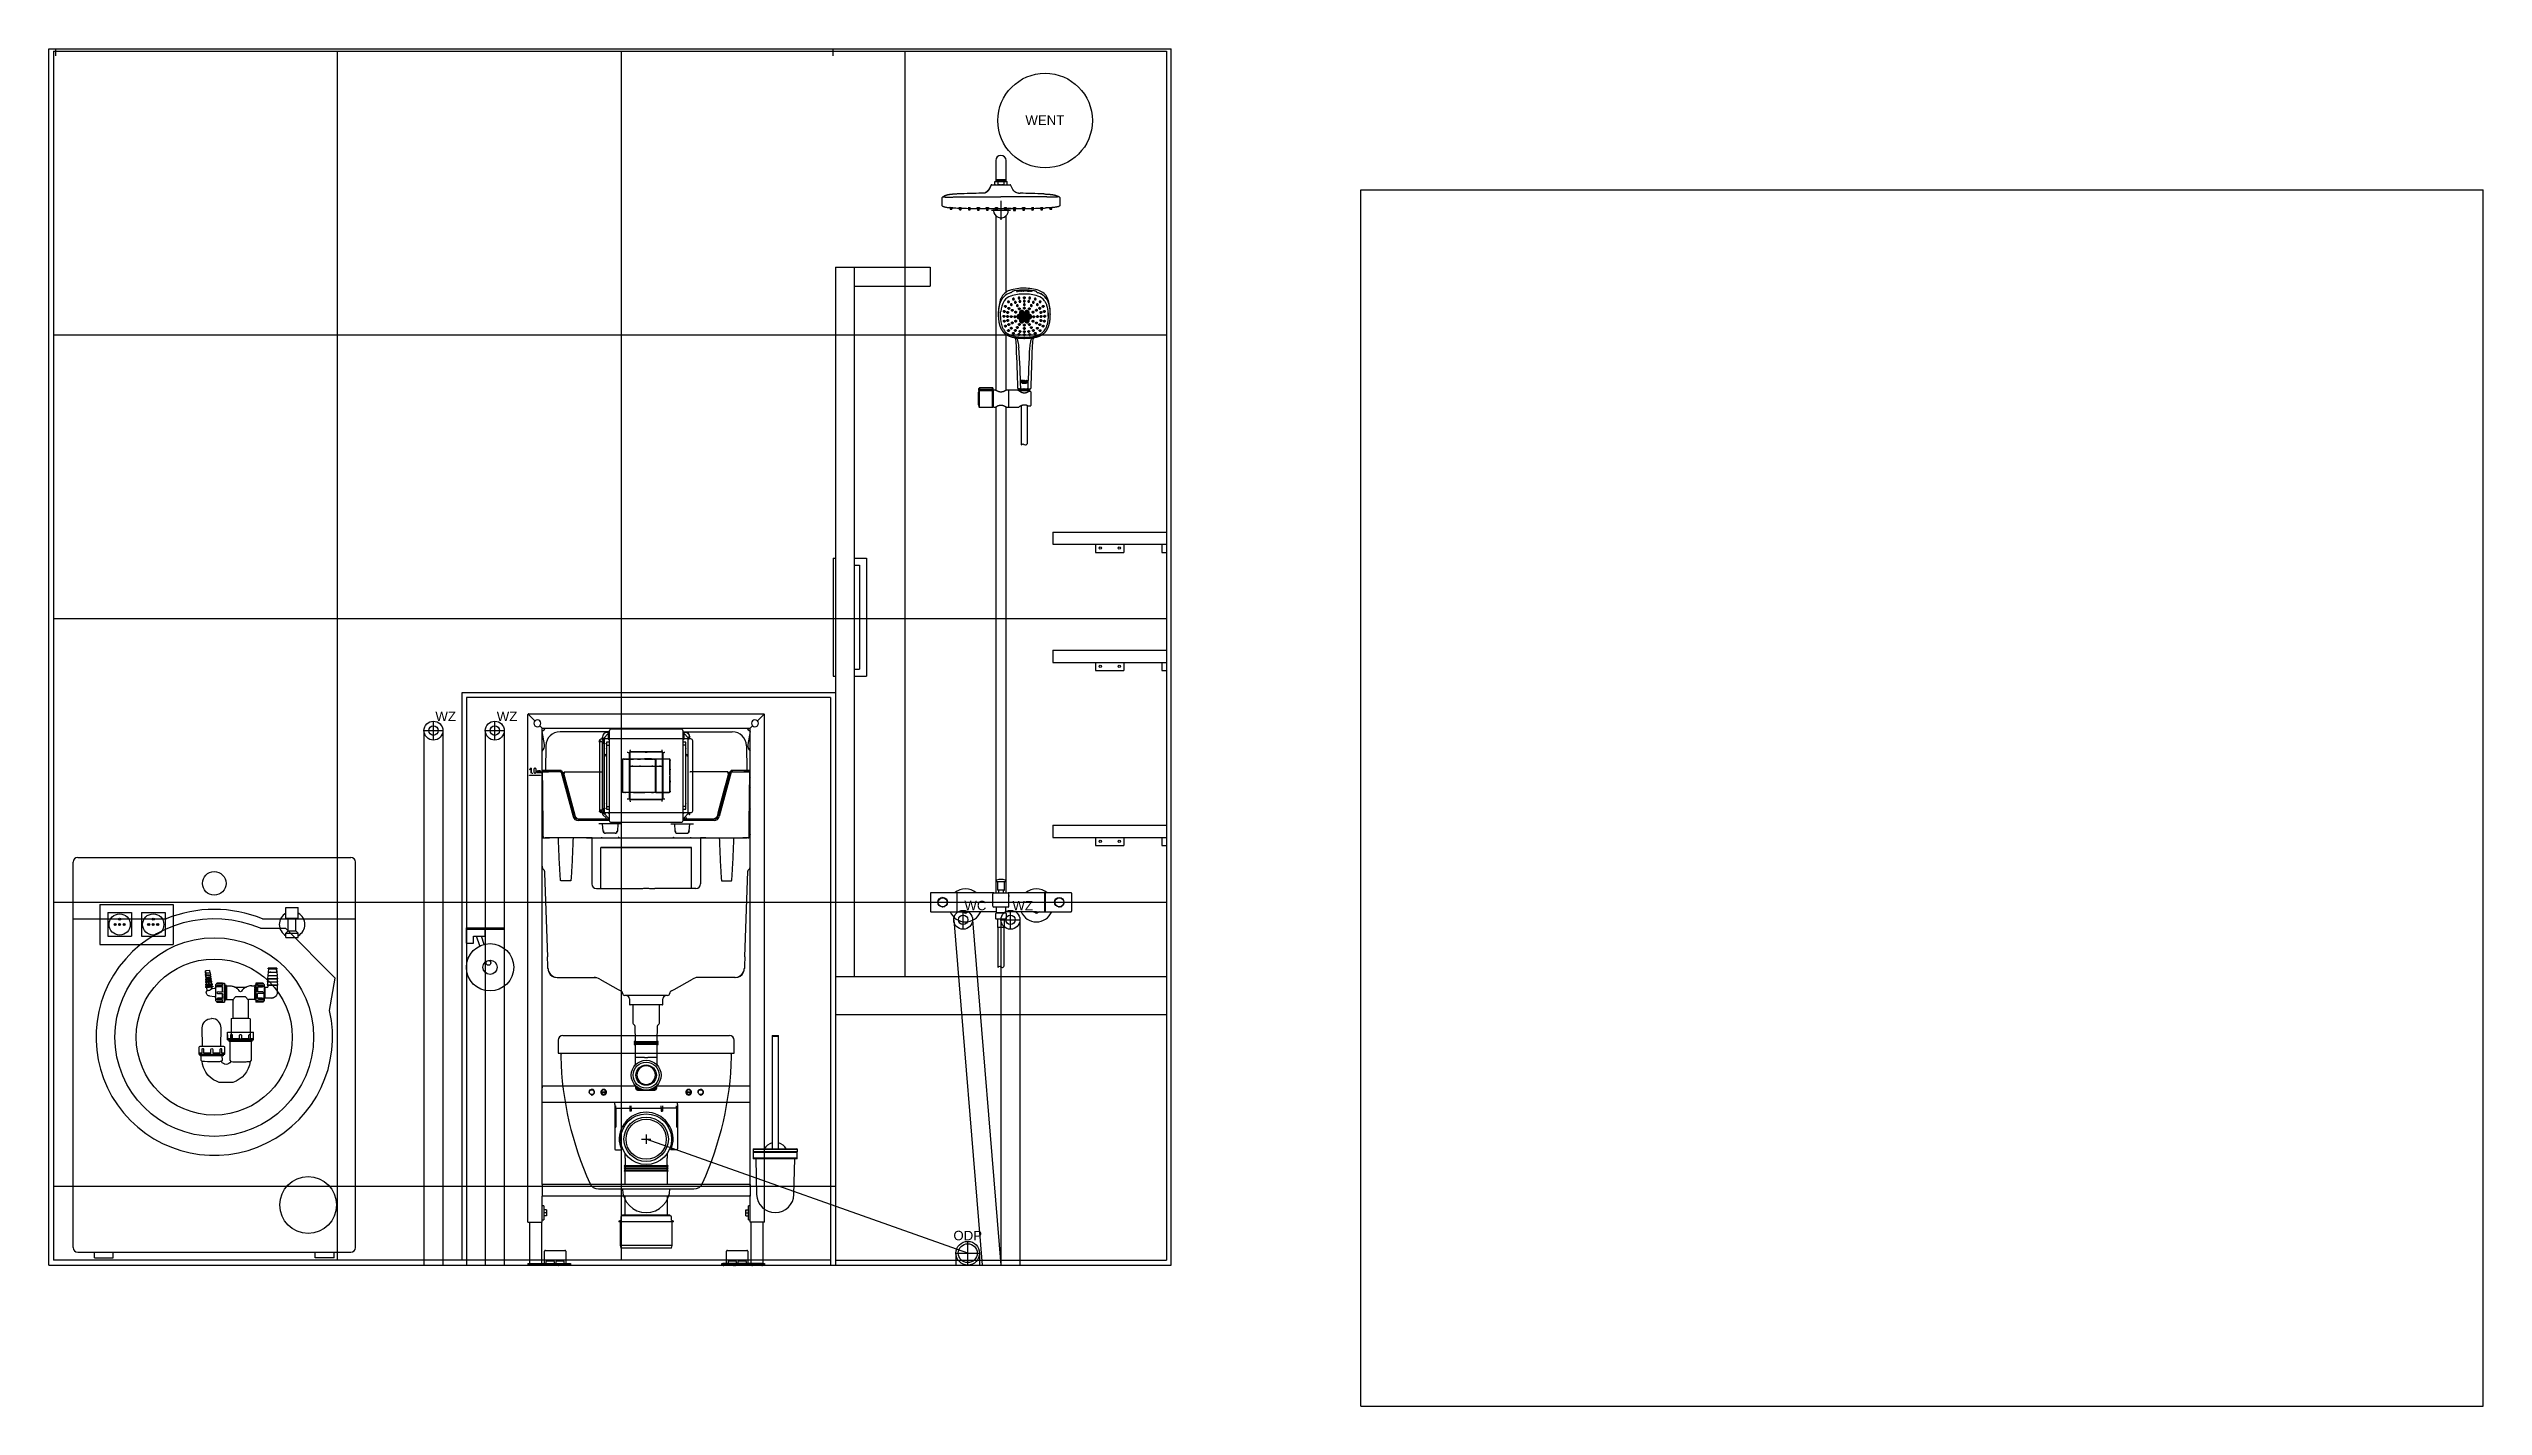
# Model space of a CAD drawing. Header units: millimetres. Extents: x 976 to 9349, y -1578 to 2211.
# Drawn here: x 2732 to 3246, y 751 to 1038 of the extents above; entities that cross this region are included whole.
import ezdxf
from ezdxf.lldxf.tags import DXFTag

# ---------------------------------------------------------------- set-up
doc = ezdxf.new("R2010")
doc.units = ezdxf.units.MM
for name, color, linetype in [('DEFAULT_1', 7, 'Continuous'), ('Elektryka - obudowy', 174, 'Continuous'), ('Ilustrace', 7, 'Continuous'), ('Inst - odpływ', 35, 'Continuous'), ('Inst - woda', 220, 'Continuous'), ('Meble', 42, 'Continuous'), ('Meble wnętrze', 52, 'Continuous'), ('Płytki', 254, 'Continuous'), ('Urządzenia', 183, 'Continuous'), ('Usunięte', 10, 'Continuous'), ('Vrstva 1', 7, 'Continuous'), ('Wbudowane', 175, 'Continuous'), ('Ściany', 7, 'Continuous')]:
    doc.layers.add(name, color=color, linetype=linetype)
tags = doc.linetypes.add('06B018', pattern=[6.75, 4.32, -0.54, 0.09, -0.54, 0.09, -0.54, 0.09, -0.54]).pattern_tags.tags
tags[18:19] = [DXFTag(74, 4), DXFTag(75, 0), DXFTag(340, '0'), DXFTag(46, 1.0), DXFTag(50, 0.0), DXFTag(44, 0.0), DXFTag(45, 0.0)]
tags[16:17] = [DXFTag(74, 4), DXFTag(75, 0), DXFTag(340, '0'), DXFTag(46, 1.0), DXFTag(50, 0.0), DXFTag(44, 0.0), DXFTag(45, 0.0)]
tags[14:15] = [DXFTag(74, 4), DXFTag(75, 0), DXFTag(340, '0'), DXFTag(46, 1.0), DXFTag(50, 0.0), DXFTag(44, 0.0), DXFTag(45, 0.0)]
tags[12:13] = [DXFTag(74, 4), DXFTag(75, 0), DXFTag(340, '0'), DXFTag(46, 1.0), DXFTag(50, 0.0), DXFTag(44, 0.0), DXFTag(45, 0.0)]
tags[10:11] = [DXFTag(74, 4), DXFTag(75, 0), DXFTag(340, '0'), DXFTag(46, 1.0), DXFTag(50, 0.0), DXFTag(44, 0.0), DXFTag(45, 0.0)]
tags[8:9] = [DXFTag(74, 4), DXFTag(75, 0), DXFTag(340, '0'), DXFTag(46, 1.0), DXFTag(50, 0.0), DXFTag(44, 0.0), DXFTag(45, 0.0)]
tags[6:7] = [DXFTag(74, 4), DXFTag(75, 0), DXFTag(340, '0'), DXFTag(46, 1.0), DXFTag(50, 0.0), DXFTag(44, 0.0), DXFTag(45, 0.0)]
tags[4:5] = [DXFTag(74, 4), DXFTag(75, 0), DXFTag(340, '0'), DXFTag(46, 1.0), DXFTag(50, 0.0), DXFTag(44, 0.0), DXFTag(45, 0.0)]

msp = doc.modelspace()

# ---------------------------------------------------------------- texts
at = {"layer": 'Inst - odpływ', "insert": (2925.95, 787.366), "char_height": 2, "width": 6, "attachment_point": 5}
msp.add_mtext('{\\fArial|b0|i0|c238|p0;ODP}', dxfattribs=at)
at = {"layer": 'Inst - woda', "char_height": 2, "width": 9.88531, "attachment_point": 5}
for s, insert in [('{\\fArial|b0|i0|c238|p0;WZ}', (2828.56, 897.155)), ('{\\fArial|b0|i0|c238|p0;WC}', (2927.567, 857.155)), ('{\\fArial|b0|i0|c238|p0;WZ}', (2937.567, 857.155))]:
    msp.add_mtext(s, dxfattribs=dict(at, insert=insert))
at = {"layer": 'Usunięte', "insert": (2815.585, 897.155), "char_height": 2, "width": 9.88531, "attachment_point": 5}
msp.add_mtext('{\\fArial|b0|i0|c238|p0;WZ}', dxfattribs=at)
at = {"layer": 'Wbudowane', "insert": (2942.251, 1023.234), "char_height": 2, "width": 16.29637, "attachment_point": 5}
msp.add_mtext('{\\fArial|b0|i0|c238|p0;WENT}', dxfattribs=at)

# ---------------------------------------------------------------- blocks, each defined once
blk = doc.blocks.new('Z$W@#22483')
for p, q in [((0, 0), (0, 257.2)), ((0, 257.2), (237.3, 257.2)), ((237.3, 0), (237.3, 257.2)), ((0, 0), (237.3, 0))]:
    blk.add_line(p, q)
blk = doc.blocks.new('Z$W@#29424')
h = blk.add_hatch(color=256)
h.paths.add_polyline_path([(1.54, 2.25, 1), (1.06, 2.25, 1)])
h.paths.add_polyline_path([(3.44, 2.25, 1), (2.96, 2.25, 1)])
for centre, radius in [((2.25, 2.25), 2.25), ((1.3, 2.25), 0.24), ((2.25, 3.37), 0.24), ((3.2, 2.25), 0.24)]:
    blk.add_circle(centre, radius)
blk = doc.blocks.new('Z$W@#2313')
for p, q in [((0, 8.4), (15.5, 8.4)), ((0, 8.4), (0, 0)), ((1.7, 6.7), (1.7, 1.7)), ((1.7, 6.7), (6.7, 6.7)), ((6.7, 6.7), (6.7, 1.7)), ((8.8, 6.7), (8.8, 1.7)), ((8.8, 6.7), (13.8, 6.7)), ((13.8, 6.7), (13.8, 1.7)), ((15.5, 8.4), (15.5, 0)), ((0, 0), (15.5, 0)), ((1.7, 1.7), (6.7, 1.7)), ((4, 4.18), (4.4, 4.22)), ((4.18, 4.4), (4.22, 4)), ((8.8, 1.7), (13.8, 1.7)), ((11.1, 4.18), (11.5, 4.22)), ((11.28, 4.4), (11.32, 4))]:
    blk.add_line(p, q)
for centre in [(4.2, 4.2), (11.3, 4.2)]:
    blk.add_circle(centre, 0.2)
for p in [(1.95, 1.95), (9.05, 1.95)]:
    blk.add_blockref('Z$W@#29424', p)
blk = doc.blocks.new('Z$W@#21058')
for p, q in [((13.82, 170.8), (13.82, 166.75)), ((16.02, 166.75), (16.02, 170.8)), ((13, 165.69), (14.93, 165.69)), ((13.59, 166.3), (13.59, 165.82)), ((13.64, 166.35), (14.48, 166.35)), ((16.02, 166.75), (13.82, 166.75)), ((13.82, 166.75), (13.82, 166.35)), ((13.98, 166.5), (13.88, 166.4)), ((13.88, 166.4), (15.97, 166.4)), ((13.88, 166.4), (13.88, 166.35)), ((15.87, 166.5), (13.98, 166.5)), ((13.99, 166.35), (13.99, 166.5)), ((14.01, 166.75), (14.01, 166.5)), ((14.35, 165.82), (14.35, 166.3)), ((14.48, 166.35), (15.37, 166.35)), ((14.93, 165.69), (16.85, 165.69)), ((15.37, 166.35), (16.2, 166.35)), ((15.5, 166.3), (15.5, 165.82)), ((15.84, 166.5), (15.84, 166.75)), ((15.86, 166.35), (15.86, 166.5)), ((15.97, 166.4), (15.87, 166.5)), ((15.97, 166.35), (15.97, 166.4)), ((16.02, 166.35), (16.02, 166.75)), ((16.25, 165.82), (16.25, 166.3)), ((2.42, 162.91), (2.42, 162.52)), ((2.42, 162.52), (2.42, 161.33)), ((2.42, 162.52), (2.42, 161.33)), ((2.71, 163.13), (2.71, 163.13)), ((4.19, 160.87), (4.19, 160.7)), ((4.19, 160.7), (4.19, 160.66)), ((4.19, 160.66), (4.19, 160.61)), ((4.19, 160.61), (4.19, 160.59)), ((4.24, 160.53), (4.3, 160.53)), ((4.29, 160.89), (4.29, 160.72)), ((4.57, 160.64), (4.57, 160.66)), ((4.57, 160.59), (4.57, 160.64)), ((4.57, 160.57), (4.57, 160.59)), ((4.67, 160.71), (4.67, 160.87)), ((6.11, 160.88), (6.11, 160.71)), ((6.11, 160.71), (6.11, 160.65)), ((6.11, 160.65), (6.11, 160.61)), ((6.11, 160.61), (6.11, 160.61)), ((6.11, 160.61), (6.11, 160.57)), ((6.11, 160.57), (6.11, 160.51)), ((6.11, 160.51), (6.11, 160.48)), ((6.49, 160.71), (6.49, 160.88)), ((6.49, 160.64), (6.49, 160.71)), ((6.49, 160.6), (6.49, 160.64)), ((6.49, 160.56), (6.49, 160.6)), ((6.49, 160.5), (6.49, 160.56)), ((6.49, 160.47), (6.49, 160.5)), ((8.03, 160.86), (8.03, 160.7)), ((8.03, 160.7), (8.03, 160.61)), ((8.03, 160.61), (8.03, 160.61)), ((8.03, 160.61), (8.03, 160.56)), ((8.03, 160.56), (8.03, 160.51)), ((8.03, 160.51), (8.03, 160.46)), ((8.03, 160.46), (8.03, 160.42)), ((8.03, 160.42), (8.03, 160.42)), ((8.08, 160.37), (8.12, 160.37)), ((8.34, 160.36), (8.35, 160.36)), ((8.35, 160.36), (8.34, 160.36)), ((8.41, 160.69), (8.41, 160.86)), ((8.41, 160.6), (8.41, 160.69)), ((8.41, 160.55), (8.41, 160.6)), ((8.41, 160.51), (8.41, 160.55)), ((8.41, 160.45), (8.41, 160.51)), ((8.41, 160.41), (8.41, 160.45)), ((9.94, 160.86), (9.94, 160.64)), ((9.94, 160.64), (9.94, 160.57)), ((9.94, 160.57), (9.94, 160.51)), ((9.94, 160.51), (9.94, 160.47)), ((9.94, 160.47), (9.94, 160.4)), ((9.94, 160.4), (9.94, 160.37)), ((9.94, 160.37), (9.94, 160.36)), ((9.99, 160.35), (10.03, 160.35)), ((9.99, 160.32), (10.03, 160.32)), ((10, 160.42), (10.03, 160.42)), ((10.02, 160.46), (10.03, 160.46)), ((10.12, 160.31), (10.13, 160.31)), ((10.12, 160.31), (10.12, 160.31)), ((10.13, 160.31), (10.16, 160.31)), ((10.16, 160.31), (10.17, 160.31)), ((10.17, 160.31), (10.17, 160.31)), ((10.25, 160.46), (10.23, 160.46)), ((10.25, 160.42), (10.26, 160.41)), ((10.25, 160.35), (10.27, 160.35)), ((10.25, 160.32), (10.27, 160.32)), ((10.32, 160.64), (10.32, 160.85)), ((10.32, 160.56), (10.32, 160.64)), ((10.32, 160.51), (10.32, 160.56)), ((10.32, 160.47), (10.32, 160.51)), ((10.32, 160.4), (10.32, 160.47)), ((10.32, 160.37), (10.32, 160.4)), ((10.32, 160.36), (10.32, 160.37)), ((11.86, 160.85), (11.86, 160.61)), ((11.86, 160.61), (11.86, 160.52)), ((11.86, 160.52), (11.86, 160.45)), ((11.86, 160.45), (11.86, 160.45)), ((11.86, 160.45), (11.86, 160.4)), ((11.86, 160.4), (11.86, 160.38)), ((11.86, 160.38), (11.86, 160.35)), ((11.86, 160.35), (11.86, 160.34)), ((11.91, 160.33), (11.94, 160.33)), ((11.94, 160.4), (11.96, 160.4)), ((12.15, 160.4), (12.12, 160.4)), ((12.16, 160.4), (12.15, 160.4)), ((12.19, 160.33), (12.16, 160.33)), ((12.24, 160.61), (12.24, 160.85)), ((12.24, 160.52), (12.24, 160.61)), ((12.24, 160.45), (12.24, 160.52)), ((12.24, 160.4), (12.24, 160.45)), ((12.24, 160.38), (12.24, 160.4)), ((12.24, 160.35), (12.24, 160.38)), ((12.24, 160.34), (12.24, 160.35)), ((16.92, 160.27), (12.93, 160.27)), ((13.43, 160.64), (13.43, 160.64)), ((13.43, 160.64), (13.78, 160.64)), ((13.78, 160.85), (13.78, 160.58)), ((13.78, 160.58), (13.78, 160.48)), ((13.78, 160.48), (13.78, 160.48)), ((13.78, 160.48), (13.78, 160.41)), ((13.78, 160.41), (13.78, 160.38)), ((13.78, 160.38), (13.78, 160.38)), ((13.78, 160.38), (13.78, 160.36)), ((13.78, 160.36), (13.78, 160.34)), ((13.83, 160.31), (13.86, 160.31)), ((13.84, 160.33), (13.86, 160.33)), ((13.85, 160.36), (13.92, 160.36)), ((14.08, 160.36), (14.02, 160.36)), ((14.1, 160.33), (14.03, 160.33)), ((14.1, 160.31), (14.05, 160.31)), ((14.16, 160.58), (14.16, 160.85)), ((14.16, 160.64), (14.92, 160.64)), ((14.16, 160.48), (14.16, 160.58)), ((14.16, 160.41), (14.16, 160.48)), ((14.16, 160.38), (14.16, 160.41)), ((14.16, 160.36), (14.16, 160.38)), ((14.16, 160.34), (14.16, 160.36)), ((14.92, 162.27), (14.92, 158.27)), ((14.92, 160.64), (15.69, 160.64)), ((15.69, 160.85), (15.69, 160.58)), ((15.69, 160.58), (15.69, 160.49)), ((15.69, 160.49), (15.69, 160.41)), ((15.69, 160.41), (15.69, 160.38)), ((15.69, 160.38), (15.69, 160.37)), ((15.69, 160.37), (15.69, 160.37)), ((15.69, 160.37), (15.69, 160.34)), ((15.75, 160.33), (15.82, 160.33)), ((15.75, 160.32), (15.78, 160.32)), ((16, 160.36), (15.93, 160.36)), ((16.01, 160.33), (15.94, 160.33)), ((16.02, 160.32), (15.96, 160.32)), ((16.07, 160.58), (16.07, 160.85)), ((16.07, 160.64), (16.42, 160.64)), ((16.07, 160.49), (16.07, 160.58)), ((16.07, 160.41), (16.07, 160.49)), ((16.07, 160.38), (16.07, 160.41)), ((16.07, 160.37), (16.07, 160.38)), ((16.07, 160.34), (16.07, 160.37)), ((16.42, 160.64), (16.42, 160.64)), ((16.42, 160.64), (16.42, 160.64)), ((17.61, 160.85), (17.61, 160.6)), ((17.61, 160.6), (17.61, 160.52)), ((17.61, 160.52), (17.61, 160.45)), ((17.61, 160.45), (17.61, 160.4)), ((17.61, 160.4), (17.61, 160.38)), ((17.61, 160.38), (17.61, 160.35)), ((17.61, 160.35), (17.61, 160.34)), ((17.61, 160.34), (17.61, 160.28)), ((17.66, 160.33), (17.69, 160.33)), ((17.94, 160.33), (17.89, 160.33)), ((17.99, 160.6), (17.99, 160.85)), ((17.99, 160.52), (17.99, 160.6)), ((17.99, 160.45), (17.99, 160.52)), ((17.99, 160.4), (17.99, 160.45)), ((17.99, 160.38), (17.99, 160.4)), ((17.99, 160.35), (17.99, 160.38)), ((17.99, 160.34), (17.99, 160.35)), ((17.99, 160.28), (17.99, 160.34)), ((19.53, 160.85), (19.53, 160.65)), ((19.53, 160.65), (19.53, 160.56)), ((19.53, 160.56), (19.53, 160.51)), ((19.53, 160.51), (19.53, 160.47)), ((19.53, 160.47), (19.53, 160.4)), ((19.53, 160.4), (19.53, 160.36)), ((19.58, 160.35), (19.6, 160.35)), ((19.58, 160.31), (19.6, 160.31)), ((19.59, 160.41), (19.64, 160.41)), ((19.85, 160.42), (19.77, 160.42)), ((19.86, 160.35), (19.78, 160.35)), ((19.86, 160.31), (19.79, 160.31)), ((19.83, 160.46), (19.82, 160.46)), ((19.91, 160.65), (19.91, 160.86)), ((19.91, 160.57), (19.91, 160.65)), ((19.91, 160.51), (19.91, 160.57)), ((19.91, 160.47), (19.91, 160.51)), ((19.91, 160.51), (19.91, 160.51)), ((19.91, 160.4), (19.91, 160.47)), ((19.91, 160.36), (19.91, 160.4)), ((19.91, 160.36), (19.91, 160.36)), ((21.44, 160.86), (21.44, 160.69)), ((21.44, 160.69), (21.44, 160.6)), ((21.44, 160.6), (21.44, 160.55)), ((21.44, 160.55), (21.44, 160.52)), ((21.44, 160.52), (21.44, 160.45)), ((21.44, 160.45), (21.44, 160.4)), ((21.77, 160.36), (21.69, 160.36)), ((21.82, 160.7), (21.82, 160.86)), ((21.82, 160.61), (21.82, 160.7)), ((21.82, 160.56), (21.82, 160.61)), ((21.82, 160.52), (21.82, 160.56)), ((21.82, 160.46), (21.82, 160.52)), ((21.82, 160.41), (21.82, 160.46)), ((23.36, 160.88), (23.36, 160.72)), ((23.36, 160.72), (23.36, 160.65)), ((23.36, 160.65), (23.36, 160.6)), ((23.36, 160.6), (23.36, 160.56)), ((23.36, 160.56), (23.36, 160.51)), ((23.36, 160.51), (23.36, 160.47)), ((23.36, 160.47), (23.36, 160.46)), ((23.74, 160.72), (23.74, 160.88)), ((23.74, 160.66), (23.74, 160.72)), ((23.74, 160.61), (23.74, 160.66)), ((23.74, 160.57), (23.74, 160.61)), ((23.74, 160.52), (23.74, 160.57)), ((23.74, 160.48), (23.74, 160.52)), ((23.74, 160.47), (23.74, 160.48)), ((25.18, 160.87), (25.18, 160.7)), ((25.28, 160.65), (25.28, 160.63)), ((25.28, 160.63), (25.28, 160.59)), ((25.28, 160.59), (25.28, 160.56)), ((25.61, 160.53), (25.54, 160.52)), ((25.56, 160.71), (25.56, 160.89)), ((25.66, 160.7), (25.66, 160.87)), ((25.66, 160.65), (25.66, 160.7)), ((25.66, 160.61), (25.66, 160.65)), ((25.66, 160.58), (25.66, 160.61)), ((27.14, 163.12), (27.14, 163.13)), ((27.43, 162.52), (27.43, 162.91)), ((27.43, 161.33), (27.43, 162.52)), ((27.43, 161.33), (27.43, 162.52)), ((13.82, 159.15), (13.82, 122.14)), ((13.82, 159.15), (13.82, 122.24)), ((16.02, 142.98), (16.02, 159.15)), ((15.74, 140), (15.74, 139.95)), ((16.02, 139.95), (16.02, 139.98)), ((16.38, 140.95), (16.38, 140.9)), ((16.45, 139.59), (16.45, 139.54)), ((16.66, 140.9), (16.66, 140.94)), ((16.73, 139.54), (16.73, 139.58)), ((16.97, 140.37), (16.97, 140.32)), ((16.98, 142.15), (16.98, 142.15)), ((17.17, 139.18), (17.17, 139.13)), ((17.25, 140.32), (17.25, 140.36)), ((17.42, 141.52), (17.42, 141.48)), ((17.45, 139.13), (17.45, 139.17)), ((17.7, 141.48), (17.7, 141.51)), ((17.83, 140.84), (17.83, 140.79)), ((18.11, 140.79), (18.11, 140.83)), ((18.23, 143.13), (18.23, 143.13)), ((18.24, 143.13), (18.24, 143.12)), ((18.24, 140.16), (18.24, 140.11)), ((18.25, 143.13), (18.25, 143.12)), ((18.27, 143.21), (18.27, 143.22)), ((18.27, 143.22), (18.27, 143.22)), ((18.27, 143.21), (18.27, 143.21)), ((18.27, 143.2), (18.27, 143.18)), ((18.31, 143.22), (18.31, 143.23)), ((18.32, 143.2), (18.34, 143.21)), ((18.32, 143.19), (18.32, 143.18)), ((18.34, 143.19), (18.32, 143.19)), ((18.33, 143.13), (18.33, 143.14)), ((18.34, 143.18), (18.34, 143.19)), ((18.37, 143.14), (18.37, 143.15)), ((18.37, 143.15), (18.37, 143.15)), ((18.37, 143.14), (18.37, 143.14)), ((18.38, 143.15), (18.38, 143.16)), ((18.4, 143.23), (18.4, 143.24)), ((18.41, 143.24), (18.41, 143.23)), ((18.41, 143.23), (18.41, 143.24)), ((18.42, 143.25), (18.42, 143.24)), ((18.52, 140.11), (18.52, 140.15)), ((18.55, 143.16), (18.55, 143.26)), ((18.56, 143.25), (18.56, 143.15)), ((18.57, 143.27), (18.59, 143.27)), ((18.57, 143.26), (18.57, 143.24)), ((18.59, 143.26), (18.57, 143.26)), ((18.57, 143.24), (18.59, 143.25)), ((18.59, 143.24), (18.57, 143.24)), ((18.57, 143.24), (18.57, 143.15)), ((18.59, 143.15), (18.57, 143.15)), ((18.58, 141.75), (18.58, 141.71)), ((18.59, 143.25), (18.59, 143.26)), ((18.6, 143.26), (18.6, 143.24)), ((18.6, 143.22), (18.6, 143.26)), ((18.6, 143.2), (18.6, 143.24)), ((18.6, 143.24), (18.6, 143.21)), ((18.6, 143.21), (18.6, 143.22)), ((18.6, 143.22), (18.6, 143.22)), ((18.6, 143.2), (18.6, 143.18)), ((18.6, 143.2), (18.6, 143.2)), ((18.6, 143.16), (18.6, 143.2)), ((18.6, 143.16), (18.6, 143.18)), ((18.6, 143.18), (18.6, 143.16)), ((18.61, 143.27), (18.61, 143.23)), ((18.61, 143.22), (18.61, 143.21)), ((18.61, 143.22), (18.61, 143.22)), ((18.61, 143.21), (18.61, 143.17)), ((18.66, 139.48), (18.66, 139.43)), ((18.69, 143.24), (18.69, 143.27)), ((18.69, 143.21), (18.69, 143.23)), ((18.69, 143.23), (18.69, 143.23)), ((18.69, 143.17), (18.69, 143.21)), ((18.7, 143.26), (18.7, 143.23)), ((18.7, 143.25), (18.7, 143.21)), ((18.7, 143.23), (18.7, 143.22)), ((18.7, 143.21), (18.7, 143.17)), ((18.7, 143.19), (18.7, 143.17)), ((18.71, 143.28), (18.73, 143.28)), ((18.71, 143.27), (18.71, 143.26)), ((18.73, 143.27), (18.71, 143.27)), ((18.71, 143.26), (18.73, 143.26)), ((18.73, 143.25), (18.71, 143.25)), ((18.73, 143.17), (18.71, 143.16)), ((18.73, 143.26), (18.73, 143.27)), ((18.73, 143.17), (18.73, 143.25)), ((18.74, 143.27), (18.74, 143.25)), ((18.74, 143.17), (18.74, 143.27)), ((18.74, 143.25), (18.74, 143.17)), ((18.74, 141.72), (18.74, 141.72)), ((18.78, 141.04), (18.78, 140.99)), ((18.86, 141.71), (18.86, 141.75)), ((18.91, 143.26), (18.91, 143.27)), ((18.91, 143.27), (18.91, 143.27)), ((18.91, 143.26), (18.91, 143.26)), ((18.92, 143.24), (18.92, 143.22)), ((18.94, 139.43), (18.94, 139.47)), ((18.98, 143.2), (18.98, 143.18)), ((19.04, 143.23), (19.04, 143.24)), ((19.06, 140.99), (19.06, 141.04)), ((19.26, 143.28), (19.26, 143.3)), ((19.26, 143.3), (19.26, 143.3)), ((19.26, 143.28), (19.26, 143.28)), ((19.26, 143.26), (19.26, 143.24)), ((19.28, 143.21), (19.28, 143.22)), ((19.28, 143.22), (19.28, 143.22)), ((19.28, 143.21), (19.28, 143.21)), ((19.32, 143.3), (19.32, 143.31)), ((19.32, 143.2), (19.32, 143.22)), ((19.38, 143.3), (19.38, 143.31)), ((19.38, 143.2), (19.38, 143.22)), ((19.38, 143.31), (19.38, 143.3)), ((19.39, 143.3), (19.38, 143.31)), ((19.39, 143.21), (19.39, 143.21)), ((19.39, 143.21), (19.39, 143.21)), ((19.4, 143.31), (19.4, 143.31)), ((19.4, 143.22), (19.4, 143.21)), ((19.51, 143.22), (19.51, 143.32)), ((19.52, 143.31), (19.52, 143.21)), ((19.53, 143.33), (19.55, 143.33)), ((19.53, 143.31), (19.53, 143.3)), ((19.55, 143.31), (19.53, 143.31)), ((19.53, 143.3), (19.55, 143.3)), ((19.55, 143.29), (19.53, 143.29)), ((19.53, 143.29), (19.53, 143.21)), ((19.55, 143.21), (19.53, 143.21)), ((19.55, 143.21), (19.53, 143.21)), ((19.55, 143.3), (19.55, 143.31)), ((19.56, 143.31), (19.56, 143.3)), ((19.56, 143.28), (19.56, 143.31)), ((19.56, 143.3), (19.56, 143.26)), ((19.56, 143.26), (19.56, 143.29)), ((19.56, 143.26), (19.56, 143.28)), ((19.56, 143.25), (19.56, 143.24)), ((19.56, 143.21), (19.56, 143.25)), ((19.56, 143.24), (19.56, 143.21)), ((19.56, 143.21), (19.56, 143.23)), ((19.57, 143.32), (19.57, 143.28)), ((19.57, 143.26), (19.57, 143.22)), ((19.58, 143.27), (19.58, 143.26)), ((19.61, 143.26), (19.61, 143.25)), ((19.61, 143.26), (19.61, 143.26)), ((19.61, 143.26), (19.61, 143.25)), ((19.65, 143.3), (19.65, 143.31)), ((19.66, 143.33), (19.68, 143.33)), ((19.66, 143.32), (19.66, 143.3)), ((19.68, 143.32), (19.66, 143.32)), ((19.66, 143.3), (19.67, 143.3)), ((19.68, 143.31), (19.68, 143.32)), ((19.69, 143.21), (19.69, 143.22)), ((19.72, 141.81), (19.72, 141.77)), ((19.72, 141.08), (19.72, 141.04)), ((19.72, 140.34), (19.72, 140.3)), ((19.72, 139.61), (19.72, 139.57)), ((19.79, 143.27), (19.79, 143.28)), ((19.8, 143.27), (19.8, 143.26)), ((19.81, 143.27), (19.81, 143.26)), ((19.86, 143.29), (19.88, 143.29)), ((19.86, 143.29), (19.86, 143.27)), ((19.88, 143.27), (19.86, 143.27)), ((19.88, 143.26), (19.86, 143.26)), ((19.86, 143.26), (19.86, 143.26)), ((19.86, 142.58), (19.86, 142.58)), ((19.88, 143.26), (19.88, 143.27)), ((19.89, 143.27), (19.89, 143.26)), ((19.89, 143.26), (19.89, 143.27)), ((19.9, 143.28), (19.9, 143.27)), ((20, 141.77), (20, 141.81)), ((20, 141.04), (20, 141.08)), ((20, 140.3), (20, 140.34)), ((20, 139.57), (20, 139.61)), ((20.01, 143.22), (20.01, 143.32)), ((20.02, 143.31), (20.02, 143.21)), ((20.03, 143.32), (20.03, 143.3)), ((20.03, 143.29), (20.03, 143.21)), ((20.05, 143.21), (20.03, 143.21)), ((20.05, 143.21), (20.03, 143.21)), ((20.05, 143.25), (20.05, 143.28)), ((20.05, 143.21), (20.05, 143.23)), ((20.06, 143.3), (20.06, 143.28)), ((20.06, 143.27), (20.06, 143.3)), ((20.06, 143.3), (20.06, 143.3)), ((20.06, 143.28), (20.06, 143.26)), ((20.06, 143.26), (20.06, 143.27)), ((20.06, 143.24), (20.06, 143.23)), ((20.06, 143.24), (20.06, 143.24)), ((20.06, 143.21), (20.06, 143.24)), ((20.06, 143.23), (20.06, 143.21)), ((20.07, 143.3), (20.07, 143.28)), ((20.07, 143.27), (20.07, 143.25)), ((20.07, 143.27), (20.07, 143.27)), ((20.07, 143.25), (20.07, 143.22)), ((20.12, 143.31), (20.12, 143.32)), ((20.12, 143.27), (20.12, 143.25)), ((20.15, 143.27), (20.15, 143.27)), ((20.15, 143.27), (20.15, 143.25)), ((20.15, 143.25), (20.15, 143.25)), ((20.16, 143.27), (20.16, 143.28)), ((20.18, 143.29), (20.18, 143.31)), ((20.18, 143.31), (20.18, 143.31)), ((20.18, 143.29), (20.18, 143.29)), ((20.33, 143.21), (20.33, 143.31)), ((20.34, 143.31), (20.34, 143.21)), ((20.34, 143.29), (20.34, 143.2)), ((20.35, 143.31), (20.35, 143.3)), ((20.37, 143.2), (20.35, 143.2)), ((20.37, 143.2), (20.35, 143.2)), ((20.37, 143.25), (20.37, 143.27)), ((20.37, 143.2), (20.37, 143.22)), ((20.38, 143.29), (20.38, 143.29)), ((20.38, 143.29), (20.38, 143.28)), ((20.38, 143.27), (20.38, 143.29)), ((20.38, 143.28), (20.38, 143.25)), ((20.38, 143.25), (20.38, 143.27)), ((20.38, 143.26), (20.38, 143.25)), ((20.38, 143.26), (20.38, 143.26)), ((20.38, 143.24), (20.38, 143.23)), ((20.38, 143.2), (20.38, 143.24)), ((20.38, 143.24), (20.38, 143.24)), ((20.38, 143.23), (20.38, 143.2)), ((20.39, 143.3), (20.39, 143.28)), ((20.39, 143.25), (20.39, 143.21)), ((20.41, 143.25), (20.39, 143.25)), ((20.44, 143.3), (20.44, 143.31)), ((20.44, 143.26), (20.44, 143.25)), ((20.47, 143.26), (20.47, 143.26)), ((20.47, 143.26), (20.47, 143.25)), ((20.47, 143.25), (20.47, 143.25)), ((20.48, 143.26), (20.48, 143.27)), ((20.49, 143.25), (20.49, 143.23)), ((20.49, 143.24), (20.49, 143.23)), ((20.49, 143.24), (20.49, 143.24)), ((20.51, 143.2), (20.49, 143.2)), ((20.5, 143.28), (20.5, 143.3)), ((20.5, 143.3), (20.5, 143.3)), ((20.5, 143.28), (20.5, 143.28)), ((20.52, 143.2), (20.52, 143.21)), ((20.52, 143.2), (20.52, 143.21)), ((20.53, 143.21), (20.53, 143.21)), ((20.66, 141.04), (20.66, 140.99)), ((20.68, 143.28), (20.68, 143.27)), ((20.68, 143.28), (20.68, 143.28)), ((20.69, 143.24), (20.69, 143.23)), ((20.75, 143.2), (20.75, 143.18)), ((20.77, 139.48), (20.77, 139.43)), ((20.82, 143.22), (20.82, 143.24)), ((20.86, 141.75), (20.86, 141.71)), ((20.94, 140.99), (20.94, 141.04)), ((21.02, 143.26), (21.02, 143.25)), ((21.02, 143.26), (21.02, 143.26)), ((21.02, 143.25), (21.02, 143.25)), ((21.03, 143.22), (21.03, 143.21)), ((21.05, 139.43), (21.05, 139.48)), ((21.09, 143.17), (21.09, 143.16)), ((21.14, 141.71), (21.14, 141.75)), ((21.15, 143.19), (21.15, 143.21)), ((21.19, 140.15), (21.19, 140.11)), ((21.32, 143.15), (21.32, 143.21)), ((21.33, 143.2), (21.33, 143.14)), ((21.37, 143.13), (21.34, 143.13)), ((21.36, 143.22), (21.36, 143.23)), ((21.36, 143.23), (21.36, 143.23)), ((21.36, 143.22), (21.36, 143.22)), ((21.37, 143.18), (21.37, 143.2)), ((21.37, 143.19), (21.37, 143.2)), ((21.37, 143.2), (21.37, 143.2)), ((21.37, 143.19), (21.37, 143.18)), ((21.37, 143.18), (21.37, 143.18)), ((21.37, 143.17), (21.37, 143.16)), ((21.37, 143.13), (21.37, 143.17)), ((21.37, 143.17), (21.37, 143.17)), ((21.37, 143.16), (21.37, 143.13)), ((21.37, 143.13), (21.37, 143.16)), ((21.38, 143.21), (21.38, 143.21)), ((21.38, 143.19), (21.38, 143.18)), ((21.38, 143.18), (21.38, 143.14)), ((21.43, 143.22), (21.43, 143.23)), ((21.47, 140.11), (21.47, 140.16)), ((21.49, 143.21), (21.49, 143.22)), ((21.49, 143.17), (21.49, 143.18)), ((21.5, 143.21), (21.5, 143.21)), ((21.5, 143.21), (21.5, 143.21)), ((21.5, 143.17), (21.5, 143.17)), ((21.5, 143.17), (21.5, 143.17)), ((21.51, 143.22), (21.51, 143.22)), ((21.51, 143.18), (21.51, 143.17)), ((21.61, 140.83), (21.61, 140.79)), ((21.89, 140.79), (21.89, 140.84)), ((22.02, 141.51), (22.02, 141.48)), ((22.27, 139.17), (22.27, 139.13)), ((22.3, 141.48), (22.3, 141.52)), ((22.47, 140.36), (22.47, 140.32)), ((22.55, 139.13), (22.55, 139.18)), ((22.74, 142.15), (22.74, 142.15)), ((22.75, 140.32), (22.75, 140.37)), ((22.99, 139.58), (22.99, 139.54)), ((23.06, 140.94), (23.06, 140.9)), ((23.27, 139.54), (23.27, 139.59)), ((23.34, 140.9), (23.34, 140.95)), ((23.7, 139.98), (23.7, 139.95)), ((23.98, 139.95), (23.98, 140)), ((15.4, 137.91), (15.4, 137.86)), ((15.47, 138.94), (15.47, 138.89)), ((15.47, 136.88), (15.47, 136.83)), ((15.68, 137.86), (15.68, 137.89)), ((15.74, 135.83), (15.74, 135.78)), ((15.75, 138.89), (15.75, 138.92)), ((15.75, 136.83), (15.75, 136.86)), ((16.02, 135.78), (16.02, 135.81)), ((16.02, 122.24), (16.02, 134.04)), ((16.02, 122.24), (16.02, 134.04)), ((16.17, 137.87), (16.17, 137.82)), ((16.22, 138.72), (16.22, 138.67)), ((16.22, 137.02), (16.22, 136.97)), ((16.38, 134.88), (16.38, 134.84)), ((16.45, 137.82), (16.45, 137.86)), ((16.45, 136.16), (16.45, 136.11)), ((16.5, 138.67), (16.5, 138.71)), ((16.5, 136.97), (16.5, 137.01)), ((16.66, 134.84), (16.66, 134.87)), ((16.73, 136.11), (16.73, 136.15)), ((16.95, 137.84), (16.95, 137.79)), ((16.97, 135.38), (16.97, 135.34)), ((17.17, 136.51), (17.17, 136.46)), ((17.23, 137.79), (17.23, 137.83)), ((17.25, 135.34), (17.25, 135.37)), ((17.42, 134.3), (17.42, 134.25)), ((17.45, 136.46), (17.45, 136.5)), ((17.7, 134.25), (17.7, 134.29)), ((17.74, 137.82), (17.74, 137.77)), ((17.83, 134.9), (17.83, 134.86)), ((17.89, 138.78), (17.89, 138.73)), ((17.89, 136.87), (17.89, 136.82)), ((18.02, 137.77), (18.02, 137.81)), ((18.11, 134.86), (18.11, 134.9)), ((18.17, 138.73), (18.17, 138.77)), ((18.17, 136.82), (18.17, 136.86)), ((18.24, 135.53), (18.24, 135.48)), ((18.52, 135.48), (18.52, 135.52)), ((18.57, 137.75), (18.57, 137.71)), ((18.58, 134.05), (18.58, 134.01)), ((18.66, 136.17), (18.66, 136.12)), ((18.78, 134.69), (18.78, 134.65)), ((18.86, 134.01), (18.86, 134.05)), ((18.94, 136.12), (18.94, 136.16)), ((18.98, 137.71), (18.98, 137.75)), ((19.06, 134.65), (19.06, 134.69)), ((19.11, 138.6), (19.11, 138.57)), ((19.11, 136.9), (19.11, 136.86)), ((19.52, 138.57), (19.52, 138.6)), ((19.52, 136.86), (19.52, 136.9)), ((19.65, 137.74), (19.65, 137.71)), ((19.72, 136.03), (19.72, 135.98)), ((19.72, 135.33), (19.72, 135.29)), ((19.72, 134.64), (19.72, 134.6)), ((19.72, 133.99), (19.72, 133.95)), ((20, 135.98), (20, 136.02)), ((20, 135.29), (20, 135.33)), ((20, 134.6), (20, 134.64)), ((20, 133.95), (20, 133.99)), ((20.06, 137.71), (20.06, 137.74)), ((20.2, 138.6), (20.2, 138.57)), ((20.2, 136.9), (20.2, 136.86)), ((20.61, 138.57), (20.61, 138.6)), ((20.61, 136.86), (20.61, 136.9)), ((20.66, 134.69), (20.66, 134.65)), ((20.74, 137.75), (20.74, 137.71)), ((20.77, 136.16), (20.77, 136.12)), ((20.86, 134.05), (20.86, 134.01)), ((20.94, 134.65), (20.94, 134.69)), ((21.05, 136.12), (21.05, 136.17)), ((21.14, 134.01), (21.14, 134.05)), ((21.15, 137.71), (21.15, 137.75)), ((21.19, 135.52), (21.19, 135.48)), ((21.47, 135.48), (21.47, 135.53)), ((21.55, 138.78), (21.55, 138.73)), ((21.55, 136.86), (21.55, 136.82)), ((21.61, 134.9), (21.61, 134.86)), ((21.7, 137.82), (21.7, 137.77)), ((21.83, 138.73), (21.83, 138.78)), ((21.83, 136.82), (21.83, 136.86)), ((21.89, 134.86), (21.89, 134.9)), ((21.98, 137.77), (21.98, 137.82)), ((22.02, 134.29), (22.02, 134.25)), ((22.27, 136.5), (22.27, 136.46)), ((22.3, 134.25), (22.3, 134.3)), ((22.47, 135.37), (22.47, 135.34)), ((22.48, 137.83), (22.48, 137.79)), ((22.55, 136.46), (22.55, 136.51)), ((22.75, 135.34), (22.75, 135.38)), ((22.76, 137.79), (22.76, 137.84)), ((22.99, 136.15), (22.99, 136.11)), ((23.06, 134.87), (23.06, 134.84)), ((23.22, 138.71), (23.22, 138.67)), ((23.22, 137.01), (23.22, 136.97)), ((23.27, 137.86), (23.27, 137.82)), ((23.27, 136.11), (23.27, 136.16)), ((23.34, 134.84), (23.34, 134.88)), ((23.5, 138.67), (23.5, 138.72)), ((23.5, 136.97), (23.5, 137.02)), ((23.55, 137.82), (23.55, 137.87)), ((23.7, 135.81), (23.7, 135.78)), ((23.97, 138.92), (23.97, 138.89)), ((23.97, 136.86), (23.97, 136.83)), ((23.98, 135.78), (23.98, 135.83)), ((24.03, 137.89), (24.03, 137.86)), ((24.25, 138.89), (24.25, 138.94)), ((24.25, 136.83), (24.25, 136.88)), ((24.31, 137.86), (24.31, 137.91)), ((19.24, 124.18), (19.24, 124.18)), ((19.24, 123.93), (19.24, 123.93)), ((19.25, 123.92), (19.25, 123.92)), ((19.26, 123.92), (19.26, 123.92)), ((19.34, 123.84), (19.34, 123.84)), ((19.35, 124.17), (19.35, 124.17)), ((19.35, 124.11), (19.35, 124.17)), ((19.35, 124.11), (19.35, 124.17)), ((19.35, 124.17), (19.35, 124.11)), ((19.35, 124.11), (19.35, 124.11)), ((19.35, 124.11), (19.35, 124.11)), ((19.35, 123.83), (19.35, 123.84)), ((19.35, 123.83), (19.35, 123.83)), ((19.36, 124.17), (19.36, 124.1)), ((19.39, 124.23), (19.39, 124.23)), ((19.4, 124.24), (19.4, 124.27)), ((19.4, 124.27), (19.4, 124.24)), ((19.4, 124.24), (19.4, 124.27)), ((19.41, 124.08), (19.4, 124.17)), ((19.41, 124.16), (19.41, 124.08)), ((19.41, 124.08), (19.41, 124.16)), ((19.41, 124.07), (19.41, 124.07)), ((19.45, 123.77), (19.45, 123.77)), ((19.46, 123.76), (19.46, 123.77)), ((19.47, 124.06), (19.47, 124.28)), ((19.47, 124.06), (19.47, 124.28)), ((19.47, 124.28), (19.47, 124.06)), ((19.47, 124.06), (19.47, 124.06)), ((19.47, 123.76), (19.47, 123.76)), ((19.48, 124.28), (19.48, 124.06)), ((19.48, 124.05), (19.48, 124.05)), ((19.52, 124.05), (19.52, 124.05)), ((19.53, 124.06), (19.53, 124.23)), ((19.53, 124.23), (19.53, 124.06)), ((19.53, 124.06), (19.53, 124.23)), ((19.53, 124.23), (19.53, 124.23)), ((19.54, 124.24), (19.54, 124.24)), ((19.55, 124.15), (19.55, 124.15)), ((19.57, 124.24), (19.57, 124.24)), ((19.61, 124.2), (19.61, 124.2)), ((19.62, 124.05), (19.62, 124.05)), ((19.63, 124.15), (19.63, 124.14)), ((19.63, 124.14), (19.63, 124.14)), ((19.63, 124.05), (19.63, 124.05)), ((19.69, 124.04), (19.69, 124.04)), ((19.72, 124.16), (19.72, 124.16)), ((19.78, 124.16), (19.78, 124.16)), ((19.84, 123.83), (19.84, 123.84)), ((19.84, 123.83), (19.84, 123.83)), ((19.84, 123.81), (19.84, 123.82)), ((19.84, 123.81), (19.84, 123.81)), ((19.84, 123.8), (19.84, 123.81)), ((19.84, 123.74), (19.84, 123.73)), ((19.84, 123.72), (19.84, 123.71)), ((19.84, 123.71), (19.84, 123.71)), ((19.84, 123.71), (19.84, 123.7)), ((19.85, 123.93), (19.85, 123.92)), ((19.85, 123.92), (19.85, 123.92)), ((19.85, 123.9), (19.85, 123.91)), ((19.85, 123.9), (19.85, 123.9)), ((19.85, 123.9), (19.85, 123.89)), ((19.85, 123.73), (19.85, 123.73)), ((19.86, 124.29), (19.86, 124.29)), ((19.86, 124.08), (19.86, 124.08)), ((19.86, 124.08), (19.86, 124.08)), ((19.86, 123.83), (19.86, 123.83)), ((19.86, 123.73), (19.86, 123.73)), ((19.88, 123.93), (19.88, 123.92)), ((19.88, 123.92), (19.88, 123.92)), ((19.88, 123.9), (19.88, 123.91)), ((19.88, 123.9), (19.88, 123.9)), ((19.88, 123.9), (19.88, 123.89)), ((19.88, 123.83), (19.88, 123.84)), ((19.88, 123.83), (19.88, 123.83)), ((19.88, 123.81), (19.88, 123.82)), ((19.88, 123.81), (19.88, 123.81)), ((19.88, 123.8), (19.88, 123.81)), ((19.88, 123.74), (19.88, 123.73)), ((19.88, 123.73), (19.88, 123.73)), ((19.88, 123.72), (19.88, 123.71)), ((19.88, 123.71), (19.88, 123.71)), ((19.88, 123.71), (19.88, 123.7)), ((19.94, 124.16), (19.94, 124.16)), ((20.06, 124.27), (20.06, 124.27)), ((20.06, 124.05), (20.06, 124.27)), ((20.06, 124.05), (20.06, 124.27)), ((20.06, 124.27), (20.06, 124.05)), ((20.06, 124.05), (20.06, 124.05)), ((20.07, 124.27), (20.07, 124.05)), ((20.07, 124.05), (20.07, 124.04)), ((20.11, 124.05), (20.11, 124.05)), ((20.12, 124.2), (20.12, 124.28)), ((20.12, 124.2), (20.12, 124.27)), ((20.12, 124.06), (20.12, 124.14)), ((20.12, 124.05), (20.12, 124.14)), ((20.12, 124.14), (20.12, 124.14)), ((20.13, 124.27), (20.13, 124.2)), ((20.13, 124.15), (20.13, 124.15)), ((20.13, 124.14), (20.13, 124.05)), ((20.22, 124.15), (20.22, 124.15)), ((20.23, 124.28), (20.23, 124.28)), ((20.23, 124.21), (20.23, 124.28)), ((20.23, 124.21), (20.23, 124.28)), ((20.23, 124.28), (20.23, 124.21)), ((20.23, 124.21), (20.23, 124.21)), ((20.23, 124.21), (20.23, 124.21)), ((20.23, 124.14), (20.23, 124.14)), ((20.23, 124.06), (20.23, 124.14)), ((20.23, 124.06), (20.23, 124.14)), ((20.23, 124.14), (20.23, 124.06)), ((20.23, 124.06), (20.23, 124.06)), ((20.24, 124.28), (20.24, 124.21)), ((20.24, 124.14), (20.24, 124.06)), ((20.24, 124.05), (20.24, 124.05)), ((20.26, 123.77), (20.26, 123.76)), ((20.26, 123.76), (20.26, 123.77)), ((20.28, 124.06), (20.28, 124.28)), ((20.28, 124.05), (20.28, 124.05)), ((20.28, 123.77), (20.28, 123.77)), ((20.29, 124.06), (20.29, 124.28)), ((20.3, 124.28), (20.3, 124.06)), ((20.37, 124.29), (20.36, 124.07)), ((20.36, 124.28), (20.36, 124.28)), ((20.36, 124.06), (20.36, 124.28)), ((20.36, 124.06), (20.36, 124.28)), ((20.36, 124.28), (20.36, 124.06)), ((20.36, 124.06), (20.36, 124.06)), ((20.37, 124.06), (20.37, 124.06)), ((20.37, 123.83), (20.37, 123.83)), ((20.38, 123.84), (20.38, 123.83)), ((20.39, 123.84), (20.39, 123.84)), ((20.41, 124.21), (20.41, 124.24)), ((20.41, 124.11), (20.41, 124.15)), ((20.42, 124.24), (20.42, 124.24)), ((20.42, 124.24), (20.42, 124.21)), ((20.42, 124.24), (20.42, 124.21)), ((20.42, 124.21), (20.42, 124.24)), ((20.42, 124.24), (20.42, 124.24)), ((20.42, 124.15), (20.42, 124.15)), ((20.42, 124.15), (20.42, 124.11)), ((20.42, 124.15), (20.42, 124.11)), ((20.42, 124.11), (20.42, 124.15)), ((20.42, 124.15), (20.42, 124.15)), ((20.43, 124.25), (20.43, 124.25)), ((20.43, 124.16), (20.43, 124.16)), ((20.47, 123.92), (20.47, 123.92)), ((20.47, 123.92), (20.47, 123.92)), ((20.48, 123.93), (20.48, 123.93)), ((20.49, 124.18), (20.49, 124.2)), ((20.49, 124.17), (20.49, 124.17)), ((20.5, 124.2), (20.5, 124.17)), ((20.5, 124.17), (20.5, 124.2)), ((20.51, 124.26), (20.51, 124.29)), ((20.51, 124.25), (20.51, 124.26)), ((20.51, 124.2), (20.51, 124.17)), ((20.52, 124.29), (20.52, 124.26)), ((20.52, 124.29), (20.52, 124.26)), ((20.52, 124.26), (20.52, 124.29)), ((20.52, 124.08), (20.52, 124.11)), ((20.52, 124.07), (20.52, 124.07)), ((20.53, 124.11), (20.53, 124.08)), ((20.53, 124.07), (20.53, 124.11)), ((20.54, 124.1), (20.54, 124.07)), ((10.19, 119.13), (10.19, 121.83)), ((10.25, 122.18), (10.25, 122.2)), ((10.25, 122.13), (10.25, 118.78)), ((10.27, 122.64), (10.27, 122.63)), ((10.27, 122.41), (10.27, 122.63)), ((10.27, 122.38), (10.27, 122.41)), ((10.34, 122.21), (10.34, 118.69)), ((10.34, 118.69), (13.15, 118.68)), ((10.36, 122.74), (10.36, 122.73)), ((10.36, 122.64), (10.36, 122.42)), ((13.15, 122.77), (13.15, 122.78)), ((13.15, 122.42), (13.15, 122.68)), ((13.15, 122.22), (13.15, 122.42)), ((13.15, 118.68), (13.15, 122.22)), ((13.2, 122.73), (13.2, 122.72)), ((13.2, 122.72), (13.2, 122.68)), ((13.2, 122.68), (13.2, 122.42)), ((13.2, 122.42), (13.2, 122.17)), ((13.2, 118.73), (13.2, 122.17)), ((13.3, 122.15), (13.2, 122.15)), ((13.2, 118.81), (13.3, 118.81)), ((13.32, 118.71), (13.32, 122.25)), ((13.77, 122.28), (13.35, 122.28)), ((13.35, 118.68), (13.77, 118.68)), ((13.82, 118.61), (13.82, 15.98)), ((16.02, 15.98), (16.02, 118.61)), ((16.49, 122.28), (16.08, 122.28)), ((16.08, 118.68), (16.49, 118.68)), ((16.52, 122.25), (16.52, 118.71)), ((16.61, 122.15), (16.54, 122.15)), ((16.54, 118.81), (16.61, 118.81)), ((16.61, 118.7), (16.61, 122.26)), ((18.47, 122.28), (16.63, 122.28)), ((16.63, 118.68), (18.65, 118.68)), ((18.73, 122.19), (18.68, 122.14)), ((21.04, 122.14), (18.68, 122.14)), ((18.68, 122.14), (18.68, 122.14)), ((18.85, 122.51), (18.73, 122.51)), ((20.99, 122.44), (18.73, 122.44)), ((18.73, 122.44), (18.73, 122.19)), ((20.99, 122.19), (18.73, 122.19)), ((18.78, 122.49), (20.94, 122.49)), ((19.17, 118.99), (19.17, 110.69)), ((19.17, 118.98), (19.17, 118.8)), ((19.17, 118.48), (19.17, 118.3)), ((19.86, 122.52), (19.76, 122.52)), ((19.86, 122.52), (19.96, 122.52)), ((19.86, 122.49), (19.86, 122.49)), ((20.55, 111), (20.55, 118.99)), ((20.55, 118.53), (20.55, 118.72)), ((20.63, 118.96), (21.16, 118.96)), ((21.16, 122), (20.85, 122)), ((20.87, 122.51), (20.99, 122.51)), ((20.99, 122.19), (20.99, 122.44)), ((21.04, 122.14), (20.99, 122.19)), ((21.03, 122), (21.04, 122.14)), ((21.26, 121.91), (21.26, 119.04)), ((19.17, 117.98), (19.17, 117.8)), ((19.17, 117.48), (19.17, 117.3)), ((19.17, 116.98), (19.17, 116.8)), ((19.17, 116.48), (19.17, 116.3)), ((19.17, 115.98), (19.17, 115.8)), ((19.17, 115.48), (19.17, 115.3)), ((19.17, 114.98), (19.17, 114.8)), ((19.17, 114.48), (19.17, 114.3)), ((19.17, 113.98), (19.17, 113.8)), ((19.17, 113.48), (19.17, 113.3)), ((20.55, 117.53), (20.55, 117.72)), ((20.55, 117.03), (20.55, 117.22)), ((20.55, 116.53), (20.55, 116.72)), ((20.55, 116.03), (20.55, 116.22)), ((20.55, 115.53), (20.55, 115.71)), ((20.55, 115.03), (20.55, 115.21)), ((20.55, 114.53), (20.55, 114.72)), ((20.55, 114.03), (20.55, 114.22)), ((20.55, 113.53), (20.55, 113.72)), ((19.17, 112.98), (19.17, 112.8)), ((19.17, 112.48), (19.17, 112.3)), ((19.17, 111.98), (19.17, 111.8)), ((20.55, 113.03), (20.55, 113.22)), ((20.55, 112.53), (20.55, 112.72)), ((20.55, 112.03), (20.55, 112.22)), ((0, 15.87), (0, 12.07)), ((5.55, 15.97), (0.1, 15.97)), ((5.6, 15.92), (5.6, 12.02)), ((5.68, 15.73), (5.6, 15.73)), ((5.68, 14.81), (5.68, 15.97)), ((7.42, 15.97), (5.68, 15.97)), ((13.06, 15.97), (7.42, 15.97)), ((13.23, 13.17), (13.23, 15.78)), ((13.43, 15.98), (16.42, 15.98)), ((14.02, 18.34), (15.83, 18.34)), ((14.17, 18.34), (14.17, 16.55)), ((15.63, 16.5), (14.22, 16.5)), ((14.37, 16.5), (14.37, 15.98)), ((15.48, 15.98), (15.48, 16.5)), ((15.68, 16.55), (15.68, 18.34)), ((16.62, 13.17), (16.62, 15.78)), ((22.42, 15.97), (16.79, 15.97)), ((24.17, 15.97), (22.42, 15.97)), ((24.17, 14.81), (24.17, 15.97)), ((24.22, 15.77), (24.17, 15.77)), ((24.17, 15.71), (24.22, 15.71)), ((24.22, 15.77), (24.22, 15.67)), ((24.25, 15.67), (24.22, 15.67)), ((24.22, 15.33), (24.22, 15.67)), ((24.25, 15.92), (24.25, 12.02)), ((29.75, 15.97), (24.29, 15.97)), ((29.85, 15.87), (29.85, 12.07)), ((0.1, 11.97), (5.55, 11.97)), ((1.64, 13.96), (1.64, 14.25)), ((1.64, 13.96), (1.64, 13.96)), ((1.71, 13.51), (1.71, 13.57)), ((2.12, 13.13), (2.12, 13.09)), ((2.26, 14.91), (2.26, 14.89)), ((2.26, 14.89), (2.26, 14.85)), ((2.32, 14.91), (2.32, 14.93)), ((2.32, 14.91), (2.32, 14.87)), ((2.52, 14.96), (2.44, 14.96)), ((2.52, 14.97), (2.52, 14.96)), ((2.52, 14.96), (2.52, 14.91)), ((2.52, 14.91), (2.52, 14.91)), ((2.52, 13.01), (2.52, 12.97)), ((2.54, 13), (2.54, 13.01)), ((2.54, 12.97), (2.54, 13)), ((2.84, 13), (2.54, 13)), ((2.61, 14.94), (2.71, 14.94)), ((2.8, 14.89), (2.8, 14.95)), ((3.03, 13.07), (2.92, 13.07)), ((2.92, 13.07), (3.03, 13.07)), ((3.44, 14.38), (3.51, 14.38)), ((3.46, 14.33), (3.53, 14.33)), ((3.55, 14.28), (3.48, 14.28)), ((3.55, 14.28), (3.55, 13.64)), ((3.56, 13.69), (3.56, 14.25)), ((5.6, 12.21), (5.68, 12.21)), ((5.68, 11.97), (5.68, 14.81)), ((5.68, 11.97), (7.42, 11.97)), ((7.22, 11.71), (6.76, 11.97)), ((13.88, 11.97), (7.42, 11.97)), ((8.09, 11.97), (7.63, 11.71)), ((16.42, 12.97), (13.43, 12.97)), ((13.78, 11.56), (13.78, 10.51)), ((15.99, 11.66), (13.87, 11.66)), ((13.88, 12.97), (13.88, 11.73)), ((13.88, 11.73), (13.88, 11.66)), ((15.97, 11.73), (13.88, 11.73)), ((15.98, 10.41), (13.88, 10.41)), ((13.99, 11.66), (13.99, 11.73)), ((14.19, 10.41), (14.19, 8.66)), ((15.66, 8.66), (15.66, 10.41)), ((15.86, 11.66), (15.86, 11.73)), ((15.97, 11.73), (15.97, 12.97)), ((22.42, 11.97), (15.97, 11.97)), ((15.97, 11.66), (15.97, 11.73)), ((16.08, 10.51), (16.08, 11.56)), ((22.22, 11.71), (21.76, 11.97)), ((22.43, 11.97), (24.17, 11.97)), ((23.09, 11.97), (22.63, 11.71)), ((24.17, 11.97), (24.17, 14.81)), ((24.17, 12.23), (24.22, 12.23)), ((24.17, 12.17), (24.22, 12.17)), ((24.25, 14.31), (24.22, 14.31)), ((24.25, 12.61), (24.22, 12.61)), ((24.22, 14.31), (24.22, 15.33)), ((24.22, 15.33), (24.25, 15.33)), ((24.22, 13.63), (24.22, 14.31)), ((24.22, 12.61), (24.22, 13.63)), ((24.22, 13.63), (24.25, 13.63)), ((24.22, 12.27), (24.22, 12.61)), ((24.22, 12.27), (24.22, 12.17)), ((24.22, 12.27), (24.25, 12.27)), ((24.29, 11.97), (29.75, 11.97)), ((26.29, 14.25), (26.29, 13.69)), ((26.3, 13.66), (26.3, 14.3)), ((26.3, 13.66), (26.36, 13.66)), ((26.38, 13.61), (26.31, 13.61)), ((26.4, 13.55), (26.34, 13.55)), ((26.81, 14.87), (26.92, 14.87)), ((26.92, 14.87), (26.81, 14.87)), ((27.01, 14.94), (27.3, 14.94)), ((27.05, 13.05), (27.05, 12.99)), ((27.23, 13), (27.14, 13)), ((27.3, 14.97), (27.3, 14.94)), ((27.3, 14.94), (27.3, 14.93)), ((27.33, 14.93), (27.33, 14.97)), ((27.33, 13.03), (27.33, 13.03)), ((27.33, 12.98), (27.33, 13.03)), ((27.33, 12.97), (27.33, 12.98)), ((27.33, 12.98), (27.41, 12.98)), ((27.53, 13.03), (27.53, 13.07)), ((27.53, 13.03), (27.53, 13.01)), ((27.59, 13.04), (27.59, 13.09)), ((27.59, 13.03), (27.59, 13.04)), ((27.73, 14.8), (27.73, 14.85)), ((28.13, 14.42), (28.13, 14.36)), ((28.2, 13.98), (28.2, 13.98)), ((28.2, 13.98), (28.2, 13.69)), ((15.66, 8.66), (14.19, 8.66)), ((14.23, 8.65), (14.23, 8.47)), ((14.23, 8.47), (14.23, 0.19)), ((15.62, 0.5), (15.62, 8.66))]:
    blk.add_line(p, q)
for centre, radius in [((2.6, 13.97), 1), ((2.59, 13.96), 0.95), ((27.25, 13.97), 1), ((27.26, 13.98), 0.95)]:
    blk.add_circle(centre, radius)
for centre, radius, start, end in [((14.92, 170.8), 1.1, 0, 180), ((13, 165.49), 0.2, 90, 159.3619), ((13.64, 166.3), 0.05, 90, 180), ((13.64, 165.82), 0.05, 180, 253.7398), ((13.57, 165.58), 0.2, 35.274, 73.7398), ((16.27, 165.58), 0.2, 106.2602, 144.7257), ((16.2, 166.3), 0.05, 0, 90), ((16.2, 165.82), 0.05, 286.2602, 0), ((16.85, 165.49), 0.2, 20.6379, 90), ((2.53, 162.91), 0.108, 125.0322, 179.9368), ((2.53, 162.91), 0.108, 179.0471, 179.9368), ((2.53, 161.33), 0.107, 180.0648, 235.5874), ((6.08, 157.86), 6.28, 123.042, 125.1184), ((2.7, 163.04), 0.0946, 88.1629, 112.6906), ((2.76, 163.13), 0.0504, 136.7393, 176.8754), ((2.76, 163.13), 0.0502, 136.5583, 176.9811), ((2.76, 163.13), 0.05, 121.5422, 137.8881), ((4.52, 161.39), 0.793, 265.1561, 270.103), ((4.52, 160.64), 0.0501, 271.6674, 359.9791), ((12.98, 353.73), 193.09, 267.7417, 267.9616), ((11.71, 35.26), 128.63, 90.3622, 92.5864), ((6.01, 160.88), 0.0996, 359.9943, 3.4102), ((6.32, 161.28), 0.863, 259.084, 277.1508), ((6.43, 163.38), 2.87, 265.7634, 270.1305), ((6.43, 161.39), 0.875, 268.2142, 270.442), ((6.59, 160.88), 0.0996, 177.1769, 180.0042), ((12.98, 353.73), 193.09, 268.0744, 268.5307), ((6.55, 160.89), 0.018, 238.4638, 241.9018), ((7.93, 160.86), 0.0995, 359.9934, 3.491), ((8.19, 159.36), 1.01, 84.3383, 93.9173), ((8.51, 160.86), 0.0995, 176.9645, 180.0052), ((12.98, 353.73), 193.09, 268.6434, 269.0996), ((8.46, 160.88), 0.0177, 237.7889, 240.824), ((15.36, 2887.13), 2724.01, 269.86739, 269.99094), ((9.84, 160.86), 0.0994, 359.9953, 3.5143), ((10.13, 161.62), 1.04, 262.9739, 270.2514), ((10.13, 161.21), 0.899, 268.7122, 269.6064), ((10.15, 161.78), 1.2, 268.0043, 274.6986), ((10.42, 160.85), 0.0994, 176.6257, 180.0033), ((12.98, 353.73), 193.09, 269.2123, 269.6684), ((10.38, 160.87), 0.0176, 237.3831, 240.2534), ((12.91, 1337.87), 1173.99, 269.90154, 269.90155), ((14.1, 2027.02), 1863.9, 269.92963, 270.0253), ((11.76, 160.85), 0.0994, 359.9932, 3.7189), ((12.34, 160.85), 0.0994, 176.422, 180.0063), ((12.98, 353.73), 193.09, 269.7811, 270.1275), ((12.3, 160.86), 0.0175, 237.0072, 239.7749), ((14.92, 160.27), 1.56, 166.384, 0), ((13.68, 160.85), 0.0993, 359.9923, 3.8389), ((14.26, 160.85), 0.0993, 176.3033, 180.006), ((14.22, 160.86), 0.0174, 236.8048, 239.5196), ((15.59, 160.85), 0.0993, 359.992, 3.6944), ((16.17, 160.85), 0.0993, 176.1594, 180.0058), ((16.13, 160.86), 0.0174, 236.9037, 239.6132), ((16.96, 349.06), 188.42, 269.843, 270.1979), ((14.92, 160.27), 1.56, 0, 13.6159), ((17.51, 160.85), 0.0994, 359.9936, 3.5775), ((18.09, 160.85), 0.0994, 176.2816, 180.0076), ((16.96, 349.06), 188.42, 270.3134, 270.7809), ((18.05, 160.86), 0.0175, 237.2614, 240.0002), ((18.95, 168.67), 4.78, 266.5093, 270.0598), ((16.94, 1123.68), 959.79, 270.1203188870531, 270.1203209495717), ((18.19, 37.57), 126.32, 87.3671, 89.6526), ((18.19, 37.57), 126.32, 89.6543, 89.6544), ((19.43, 160.85), 0.0994, 359.995, 3.372), ((19.7, 161.83), 1.24, 265.4164, 271.8644), ((19.72, 161.63), 1.04, 269.7377, 277.023), ((20.01, 160.86), 0.0994, 176.4873, 180.0059), ((16.96, 349.06), 188.42, 270.8963, 271.3638), ((19.97, 160.87), 0.0176, 238.0096, 240.8231), ((21.34, 160.86), 0.0995, 359.9953, 3.0378), ((21.66, 159.35), 1.01, 83.2966, 99.1605), ((21.66, 159.35), 1.01, 91.8433, 91.9617), ((21.92, 160.86), 0.0995, 176.5067, 180.0045), ((16.96, 349.06), 188.42, 271.4793, 271.9469), ((21.89, 160.88), 0.0178, 238.8909, 241.7702), ((23.26, 160.88), 0.0996, 359.994, 2.821), ((23.5, 161.29), 0.871, 264.4146, 279.5208), ((23.42, 163.53), 3.01, 269.9718, 274.134), ((23.42, 161.6), 1.08, 269.7737, 271.5701), ((23.84, 160.88), 0.0996, 176.5901, 180.0062), ((16.96, 349.06), 188.42, 272.0625, 272.2878), ((23.8, 160.9), 0.018, 240.8245, 243.7612), ((25.33, 160.63), 0.0502, 180.0436, 268.3074), ((25.35, 160.87), 0.284, 266.6376, 279.2736), ((25.35, 160.87), 0.284, 265.4084, 266.5819), ((25.44, 160.45), 3.2, 58.4309, 60.2173), ((27.09, 163.13), 0.05, 41.6836, 58.4584), ((27.09, 163.13), 0.0504, 3.0878, 42.2697), ((27.09, 163.13), 0.0502, 3.0086, 41.8042), ((27.19, 163.11), 0.01, 57.0851, 112.5763), ((23.77, 157.86), 6.28, 54.8816, 56.958), ((27.32, 162.91), 0.108, 0.0646, 54.9665), ((27.32, 162.91), 0.108, 0.062, 54.9683), ((27.32, 161.33), 0.107, 304.4124, 359.9354), ((24.04, 138.44), 9.68, 163.07, 180.158), ((18.89, 139.89), 4.33, 155.2934, 161.6153), ((19.41, 138.66), 4.55, 147.0501, 177.2106), ((17.73, 140.47), 3.04, 108.3974, 155.907), ((17.74, 139.77), 3.17, 109.0088, 143.3144), ((17.92, 139.41), 2.9, 109.0754, 143.3794), ((18.46, 138.07), 5.01, 106.9958, 110.4444), ((19.62, 134.65), 9.16, 88.5193, 108.1624), ((19.62, 134.27), 8.31, 88.3187, 108.5038), ((16.91, 143.2), 0.354, 285.3207, 323.1307), ((18.47, 139.62), 3.71, 100.3097, 103.7567), ((19.79, 131.71), 11.73, 89.6388, 99.7205), ((19.54, 132.73), 10.5, 96.5792, 97.0462), ((19.54, 132.73), 10.48, 96.5802, 97.0474), ((19.54, 132.68), 10.52, 96.5768, 97.0549), ((19.52, 132.81), 10.38, 96.5728, 97.057), ((18.33, 142.99), 0.251, 94.6126, 106.8045), ((18.24, 143.22), 0.0239, 6.6758, 40.2649), ((18.33, 143.02), 0.212, 94.5166, 107.8221), ((18.29, 143.2), 0.0197, 106.0787, 176.174), ((18.33, 142.97), 0.244, 102.5821, 106.0401), ((18.28, 143.21), 0.0123, 187.1478, 219.8438), ((18.33, 142.99), 0.223, 104.8232, 106.5364), ((18.33, 143.07), 0.151, 94.7361, 105.142), ((18.33, 143.07), 0.148, 94.4172, 105.832), ((19.55, 132.65), 10.6, 96.5925, 96.74), ((19.28, 134.96), 8.28, 96.574, 96.7629), ((19.58, 132.65), 10.67, 96.3351, 96.8028), ((19.58, 132.65), 10.65, 96.3405, 96.8085), ((19.57, 132.56), 10.73, 96.2854, 96.7249), ((19.55, 132.79), 10.5, 96.2853, 96.7342), ((18.35, 143.05), 0.129, 88.3984, 99.2043), ((18.35, 143.05), 0.132, 87.8875, 99.2824), ((18.33, 143.27), 0.122, 272.9061, 287.8148), ((18.33, 143.32), 0.196, 272.8197, 290.3716), ((18.33, 143.31), 0.185, 272.5511, 290.2398), ((18.33, 143.21), 0.0851, 284.7868, 293.4762), ((18.36, 143.16), 0.0191, 2.398, 88.9095), ((18.34, 143.15), 0.0212, 10.3852, 47.7516), ((18.38, 143.14), 0.0106, 190.6939, 203.2965), ((19.47, 133.6), 9.6, 95.2559, 95.3902), ((18.61, 143.22), 0.0105, 98.2002, 175.7363), ((18.61, 143.2), 0.00879, 94.7006, 180.257), ((19.71, 131.18), 12.1, 94.8266, 95.1971), ((19.71, 131.19), 12.08, 94.8203, 95.2099), ((18.64, 143.22), 0.0352, 164.8944, 186.0833), ((19.69, 131.34), 11.92, 94.8016, 95.1878), ((19.71, 131.1), 12.16, 94.8084, 95.1772), ((18.69, 143.23), 0.0111, 15.3479, 90.5618), ((18.63, 143.22), 0.0561, 6.1666, 19.5129), ((18.69, 143.21), 0.00892, 359.9759, 95.5513), ((18.69, 143.23), 0.0077, 359.9987, 11.3297), ((19.52, 133.36), 9.84, 94.6176, 94.7486), ((18.74, 141.82), 0.103, 257.6804, 270.2715), ((18.74, 141.82), 0.106, 270.2513, 271.6309), ((18.89, 143.27), 0.0148, 4.4065, 61.2345), ((18.91, 143.26), 0.00753, 184.9358, 240.7638), ((19.26, 143.22), 0.277, 181.7461, 184.3482), ((19.04, 143.25), 0.0475, 297.9942, 359.5763), ((19.32, 143.09), 0.233, 89.8864, 105.9376), ((19.24, 143.3), 0.0183, 2.4452, 46.2014), ((19.32, 143.1), 0.209, 89.7768, 106.2353), ((19.32, 143.08), 0.217, 100.2241, 105.5683), ((19.29, 143.26), 0.0363, 123.6158, 183.4301), ((19.32, 143.08), 0.205, 104.0683, 105.7076), ((19.27, 143.29), 0.00934, 182.9318, 225.7642), ((19.32, 143.2), 0.0948, 87.4041, 115.8653), ((19.32, 143.21), 0.0902, 87.6602, 114.1614), ((19.29, 143.22), 0.0154, 125.8237, 176.1682), ((19.31, 143.32), 0.101, 250.501, 276.6357), ((19.27, 143.21), 0.00777, 323.3105, 355.8305), ((19.85, 129.12), 14.21, 91.9152, 92.1611), ((19.85, 129.12), 14.2, 91.9169, 92.163), ((19.85, 128.94), 14.36, 91.9016, 92.1311), ((19.82, 129.9), 13.41, 91.8949, 92.1408), ((19.86, 128.74), 14.5, 91.8944, 92.1131), ((19.86, 128.73), 14.49, 91.8939, 92.1125), ((19.86, 128.74), 14.47, 91.9051, 92.1455), ((19.84, 129.34), 13.87, 91.8981, 92.1489), ((19.57, 143.25), 0.01, 90, 180), ((19.57, 143.22), 0.0185, 124.9948, 125.4167), ((20.76, 141.25), 2.36, 118.2658, 120.2969), ((18.73, 141.87), 1.62, 55.9062, 58.9215), ((19.57, 143.25), 0.01, 59.0337, 90), ((20.78, 141.2), 2.4, 118.1855, 120.1817), ((20.75, 141.26), 2.32, 118.3611, 120.4312), ((20.76, 141.24), 2.34, 119.6242, 120.3392), ((18.72, 141.84), 1.66, 56.1074, 59.0698), ((20.8, 141.13), 2.44, 116.8437, 118.9539), ((19.62, 143.26), 0.0128, 109.8215, 174.1793), ((19.62, 143.26), 0.00932, 173.5543, 180.2465), ((19.62, 143.26), 0.00955, 117.9585, 173.3009), ((18.71, 141.6), 1.89, 58.9159, 61.7725), ((20.81, 141.06), 2.5, 118.6795, 118.7136), ((18.74, 141.64), 1.83, 59.1604, 61.4938), ((18.73, 141.62), 1.84, 59.5803, 61.5612), ((20.79, 141.17), 2.41, 116.9343, 119.0503), ((18.73, 141.64), 1.86, 58.7371, 61.6034), ((19.66, 143.3), 0.031, 89.716, 115.4254), ((19.66, 143.23), 0.024, 238.2866, 272.6459), ((19.66, 143.3), 0.0126, 90.5, 118.9487), ((19.66, 143.29), 0.0141, 89.0063, 113.9164), ((19.66, 143.23), 0.0151, 241.422, 272.8577), ((19.87, 128.49), 14.72, 90.699, 90.8133), ((19.85, 129.68), 13.54, 90.6917, 90.816), ((19.86, 128.49), 14.79, 90.0158, 90.2222), ((19.86, 128.5), 14.78, 90.0157, 90.2222), ((19.86, 128.47), 14.79, 90.0167, 90.223), ((19.87, 127.25), 16.01, 90.0294, 90.22), ((19.86, 141.88), 0.105, 264.8499, 275.1501), ((19.86, 141.88), 0.1, 263.7838, 265.7332), ((19.86, 141.89), 0.109, 264.8599, 275.1413), ((20.09, 134.57), 9.23, 71.92, 91.3983), ((19.93, 131.71), 11.72, 80.2793, 90.3614), ((19.86, 130.22), 13.05, 89.9176, 90.0116), ((20.13, 134.42), 8.16, 71.3112, 91.8674), ((19.86, 141.88), 0.1, 274.2695, 276.223), ((19.86, 128.71), 14.62, 88.9994, 89.352), ((19.86, 128.72), 14.59, 88.9986, 89.3514), ((19.86, 128.69), 14.61, 89.2325, 89.352), ((19.86, 128.69), 14.62, 89.2274, 89.3523), ((20.07, 143.3), 0.00895, 88.5856, 180.2601), ((20.07, 143.27), 0.0109, 92.9974, 168.4088), ((20.07, 143.27), 0.00761, 172.7451, 179.9921), ((20.07, 143.24), 0.00885, 88.5648, 180.2619), ((19.87, 128.94), 14.36, 89.0133, 89.2059), ((19.86, 128.58), 14.72, 89.0153, 89.1995), ((19.86, 128.49), 14.79, 89.0185, 89.2031), ((20.11, 143.26), 0.0464, 162.4832, 178.5813), ((19.86, 128.49), 14.77, 89.0181, 89.2105), ((19.86, 128.45), 14.8, 89.0046, 89.2037), ((19.87, 129.1), 14.16, 89.0002, 89.2126), ((20.13, 143.16), 0.164, 68.6196, 92.6289), ((20.13, 143.17), 0.145, 68.6141, 92.8603), ((20.12, 143.23), 0.0731, 74.3157, 92.7209), ((20.12, 143.24), 0.0678, 75.6036, 92.6771), ((20.12, 143.34), 0.0715, 264.8823, 288.3928), ((20.13, 143.4), 0.149, 265.1088, 288.2211), ((20.13, 143.39), 0.14, 264.8697, 287.8186), ((20.13, 143.28), 0.0229, 3.2623, 74.2442), ((20.13, 143.27), 0.0147, 2.6959, 57.2261), ((20.12, 143.32), 0.0674, 286.7914, 289.5507), ((20.13, 143.15), 0.15, 69.3226, 82.2618), ((20.13, 143.15), 0.14, 69.3689, 78.481), ((20.15, 143.25), 0.00744, 183.1969, 191.2116), ((20.19, 143.3), 0.0142, 118.7381, 177.2207), ((20.17, 143.29), 0.00721, 299.1727, 356.7422), ((19.88, 129.15), 14.18, 87.7355, 88.1018), ((19.88, 129.16), 14.15, 87.7334, 88.1001), ((19.88, 129.12), 14.18, 87.9738, 88.1031), ((19.88, 129.13), 14.17, 87.9784, 88.1022), ((20.38, 143.29), 0.00897, 87.2912, 180.2344), ((20.43, 143.26), 0.049, 161.8638, 177.1503), ((20.39, 143.27), 0.0109, 91.8954, 167.4079), ((20.38, 143.27), 0.00766, 171.6395, 179.9896), ((19.88, 128.93), 14.34, 87.7592, 87.9713), ((20.38, 143.24), 0.00888, 87.3227, 180.4316), ((19.88, 129.03), 14.28, 87.75, 87.9552), ((19.91, 129.79), 13.52, 87.7446, 87.9654), ((19.88, 128.93), 14.36, 87.7604, 87.9645), ((19.97, 131.35), 11.91, 87.8639, 87.9876), ((20.44, 143.11), 0.209, 72.7404, 91.3142), ((20.44, 143.12), 0.188, 72.5618, 91.473), ((20.44, 143.18), 0.111, 78.4035, 90.705), ((20.44, 143.18), 0.116, 79.5053, 90.2079), ((20.45, 143.35), 0.0845, 263.5311, 284.1615), ((20.45, 143.33), 0.0813, 269.1827, 284.4285), ((20.46, 143.27), 0.0206, 3.6523, 79.8711), ((20.45, 143.26), 0.0158, 1.0409, 50.773), ((20.45, 143.33), 0.0888, 278.2144, 284.9716), ((20.44, 143.09), 0.198, 73.471, 81.5), ((20.48, 143.25), 0.00789, 181.1277, 230.7935), ((21.67, 143.41), 1.22, 188.9717, 189.538), ((20.53, 143.23), 0.0653, 195.2652, 197.5474), ((20.44, 143.1), 0.186, 73.3923, 78.9447), ((21.61, 143.39), 1.14, 189.0225, 189.5879), ((20.53, 143.22), 0.0571, 195.5774, 197.2217), ((20.49, 143.28), 0.00849, 308.8865, 356.7339), ((20.5, 143.25), 0.00968, 102.1837, 167.7416), ((20.51, 143.24), 0.0138, 111.5922, 172.1638), ((20.5, 143.25), 0.0094, 168.9362, 180.1464), ((19.98, 131.38), 11.83, 87.448, 87.5678), ((20.51, 143.3), 0.0167, 128.4317, 177.2378), ((20.48, 143.33), 0.0801, 285.6793, 292.3956), ((20.48, 143.32), 0.0714, 284.5421, 292.1997), ((20.56, 143.21), 0.0397, 186.6764, 196.4196), ((20.88, 143.26), 0.37, 187.8733, 188.7889), ((20.85, 143.26), 0.322, 187.6761, 188.7311), ((20.57, 143.22), 0.0397, 186.5269, 196.0022), ((20.67, 143.28), 0.0143, 359.7822, 55.9775), ((20.69, 143.27), 0.00712, 179.8154, 235.992), ((20.51, 143.22), 0.249, 355.579, 358.4697), ((20.82, 143.23), 0.0395, 292.4218, 1.4008), ((20.98, 141.82), 0.108, 269.7326, 272.4943), ((20.98, 141.82), 0.106, 268.3667, 269.7487), ((21, 143.26), 0.0141, 358.5812, 54.9952), ((21.02, 143.25), 0.00702, 178.6031, 235.0144), ((21.16, 143.2), 0.0379, 291.1511, 1.6674), ((20.53, 135.77), 7.41, 83.5372, 83.7113), ((21.39, 143.01), 0.234, 79.9584, 97.2505), ((21.35, 143.23), 0.016, 354.6337, 42.8813), ((21.39, 143), 0.23, 79.7321, 95.9632), ((21.39, 143.01), 0.211, 91.6607, 97.5556), ((21.37, 143.21), 0.00793, 174.4761, 223.0611), ((21.39, 143), 0.208, 94.0001, 96.8948), ((21.38, 143.19), 0.0111, 87.9239, 162.9539), ((21.38, 143.2), 0.00774, 166.8119, 179.9961), ((21.38, 143.17), 0.00895, 82.6511, 179.6779), ((20.19, 132.87), 10.41, 82.8517, 83.4403), ((21.44, 143.18), 0.0626, 159.7678, 171.7227), ((21.38, 143.19), 0.00166, 167.2763, 179.9756), ((20.19, 132.87), 10.39, 82.8473, 83.4469), ((20.2, 132.81), 10.44, 82.8816, 83.4683), ((20.2, 132.84), 10.41, 82.8765, 83.4708), ((20.2, 133.07), 10.24, 82.7625, 83.094), ((20.2, 133.09), 10.21, 82.7563, 83.0884), ((20.21, 133.04), 10.25, 82.8178, 83.1436), ((20.25, 133.41), 9.88, 82.8056, 83.1437), ((21.25, 139.62), 3.71, 76.2431, 79.6899), ((22.81, 143.2), 0.354, 216.8742, 254.6745), ((21.26, 138.07), 5.01, 69.5558, 73.0036), ((21.79, 139.4), 2.92, 36.7175, 70.8318), ((21.99, 140.46), 3.04, 24.0978, 71.5978), ((22, 139.83), 3.11, 38.13, 71.18), ((21.97, 139.77), 3.17, 36.6859, 70.9904), ((21.98, 139.78), 3.15, 36.5905, 71.0656), ((21.92, 139.54), 2.72, 34.2204, 36.0193), ((20.83, 139.89), 4.33, 18.0878, 24.7071), ((15.61, 138.43), 9.75, 359.8901, 16.7355), ((24.65, 138.38), 10.29, 179.808, 180.6406), ((21.47, 137.82), 6.64, 179.8436, 199.4879), ((18.28, 136.79), 3.29, 201.1188, 212.8614), ((17.78, 136.48), 2.7, 213.0716, 230.8555), ((18.1, 136.97), 3.28, 231.8767, 247.2561), ((19.59, 141.57), 8.11, 250.144, 271.9295), ((20.97, 138.64), 5.08, 285.034, 289.1279), ((21.43, 137.34), 3.7, 288.9286, 301.7505), ((21.93, 136.5), 2.72, 302.2141, 316.831), ((21.99, 136.44), 2.64, 316.9335, 322.3432), ((20.76, 137.09), 4.04, 333.7525, 344.4374), ((15.08, 138.27), 10.29, 359.9968, 0.8285), ((18.4, 138.04), 6.97, 1.894, 1.8944), ((17.52, 133.04), 0.467, 42.1728, 48.1456), ((17.21, 132.81), 0.856, 9.8882, 39.243), ((8.32, 131.27), 9.87, 0.3824, 9.8434), ((17.67, 132.77), 0.754, 29.4992, 49.0515), ((18.28, 131.34), 0.0812, 181.8577, 217.764), ((-413.6, 112.72), 432.2, 1.3186, 2.4691), ((19.25, 139.26), 6.02, 260.664, 266.4971), ((16.22, 132.03), 2.38, 10.4075, 27.6775), ((8.4, 130.41), 10.37, 4.3112, 11.4152), ((-226.28, 115.92), 245.49, 1.572, 3.567), ((19.9, 144.97), 11.5, 269.7822, 276.5792), ((266, 115.92), 245.49, 176.433, 178.428), ((20.47, 139.26), 6.02, 273.5029, 279.3305), ((31.32, 130.41), 10.37, 168.5848, 175.6888), ((23.5, 132.03), 2.38, 152.3225, 169.5925), ((20.45, 140.66), 7.17, 276.1819, 284.8463), ((460.79, 112.47), 439.67, 177.5406, 178.6716), ((22.11, 132.72), 0.833, 138.3813, 149.9726), ((21.98, 132.84), 0.651, 130.3502, 138.1709), ((31.39, 131.27), 9.86, 170.1539, 179.6203), ((22.52, 132.81), 0.858, 140.7931, 170.0756), ((22.2, 133.04), 0.467, 131.8549, 137.8265), ((19.25, 123.94), 0.00709, 76.9969, 179.7574), ((19.25, 123.94), 0.0078, 181.0404, 217.6961), ((19.43, 124.07), 0.235, 216.1598, 220.1727), ((19.43, 124.07), 0.239, 216.1607, 220.1677), ((19.43, 124.07), 0.236, 216.0886, 220.0901), ((19.43, 124.07), 0.229, 216.0154, 220.0173), ((19.26, 123.93), 0.00822, 221.4561, 264.6095), ((19.26, 123.93), 0.012, 220.0201, 261.5678), ((19.26, 123.93), 0.00894, 219.2123, 260.0659), ((19.26, 123.93), 0.00216, 219.8451, 261.4707), ((19.34, 123.85), 0.00709, 104.563, 179.8851), ((19.34, 123.85), 0.00783, 180.767, 236.6873), ((19.44, 123.99), 0.185, 234.1635, 238.2213), ((19.44, 123.99), 0.175, 234.0196, 238.0849), ((19.44, 123.99), 0.181, 234.2026, 238.2678), ((19.44, 123.99), 0.182, 234.0722, 238.1301), ((19.35, 123.84), 0.0114, 237.8101, 284.7498), ((19.36, 124.17), 0.0103, 85.7252, 180.5346), ((19.36, 124.17), 0.0073, 179.8791, 180.7403), ((19.36, 124.17), 0.00725, 85.2041, 179.9471), ((19.35, 124.11), 0.000533, 141.5533, 172.0647), ((19.35, 124.11), 0.003, 290.7996, 359.6193), ((19.35, 124.11), 0.0025, 359.3812, 0.4191), ((19.35, 123.84), 0.00205, 237.6631, 284.783), ((19.35, 123.84), 0.00813, 239.8803, 287.3497), ((19.35, 123.84), 0.00829, 236.6573, 283.5352), ((19.8, 132.36), 8.2, 266.8963, 267.1968), ((19.36, 124.17), 0.00186, 85.8783, 180.7564), ((19.8, 132.22), 8.06, 266.8607, 267.1647), ((19.8, 132.28), 8.12, 266.8894, 267.1924), ((19.4, 124.24), 0.00191, 239.1637, 0.0138), ((19.39, 124.24), 0.00791, 242.2286, 356.0818), ((19.39, 124.24), 0.0105, 239.0171, 359.9109), ((19.39, 124.24), 0.00756, 237.7665, 358.9514), ((19.39, 124.27), 0.0115, 1.0668, 63.9753), ((19.39, 124.27), 0.00851, 1.9615, 63.9667), ((19.4, 124.27), 0.00212, 1.51, 63.2229), ((19.39, 124.24), 0.00756, 358.9514, 359.7276), ((19.4, 124.17), 0.0021, 1.1696, 86.8916), ((19.4, 124.16), 0.0116, 1.2522, 87.168), ((19.4, 124.16), 0.0086, 2.3852, 86.8495), ((19.4, 124.08), 0.00189, 298.1035, 0.3656), ((19.4, 124.08), 0.00776, 298.9282, 356.8764), ((19.4, 124.08), 0.0103, 297.4737, 0.7089), ((19.4, 124.08), 0.00729, 296.7738, 0.1933), ((19.4, 124.08), 0.00729, 0.1933, 0.9978), ((19.45, 123.78), 0.00728, 103.1191, 179.9739), ((19.45, 123.78), 0.00786, 180.9288, 248.3026), ((19.58, 124.07), 0.332, 245.7852, 248.7239), ((19.58, 124.07), 0.32, 245.6724, 248.6213), ((19.58, 124.07), 0.328, 245.795, 248.736), ((19.58, 124.07), 0.328, 245.7241, 248.6668), ((19.46, 123.77), 0.00811, 250.236, 284.0548), ((19.46, 123.77), 0.0112, 248.5146, 282.2171), ((19.46, 123.77), 0.00815, 247.6043, 281.3242), ((19.48, 124.28), 0.0105, 86.9229, 180.1639), ((19.48, 124.28), 0.00744, 86.5387, 179.8259), ((19.48, 124.28), 0.00748, 179.8095, 180.3362), ((19.48, 124.06), 0.00803, 180.6093, 269.7003), ((19.48, 124.06), 0.0115, 180.977, 267.7208), ((19.48, 124.06), 0.00848, 181.0398, 266.7174), ((19.47, 123.77), 0.00202, 248.4064, 282.258), ((19.46, 122.87), 1.42, 84.4801, 89.3289), ((19.47, 123), 1.29, 84.2457, 89.5517), ((19.46, 122.88), 1.4, 84.4746, 89.3042), ((19.48, 124.28), 0.00189, 87.0272, 180.4092), ((19.48, 124.06), 0.00208, 180.8915, 267.5124), ((19.84, 132.98), 8.92, 267.7104, 267.9994), ((19.84, 133.04), 8.99, 267.7203, 268.0082), ((19.84, 133.1), 9.06, 267.7318, 268.018), ((19.84, 133.07), 9.03, 267.7269, 268.0137), ((19.52, 124.06), 0.00788, 269.0444, 356.6913), ((19.52, 124.06), 0.0105, 267.2452, 0.1313), ((19.52, 124.06), 0.00754, 266.4687, 359.7096), ((19.54, 124.23), 0.0134, 87.1196, 180.2599), ((19.54, 124.23), 0.00746, 85.398, 179.7789), ((19.54, 124.23), 0.00479, 86.95, 180.1432), ((19.54, 124.23), 0.00777, 87.8938, 179.3718), ((19.54, 124.23), 0.00746, 179.7789, 180.3737), ((19.54, 124.23), 0.00777, 179.3718, 179.9768), ((19.53, 124.06), 0.0019, 267.3157, 0.3532), ((19.52, 124.06), 0.00754, 359.7096, 0.2973), ((19.53, 123.86), 0.388, 83.6323, 88.5344), ((19.53, 123.86), 0.382, 83.639, 88.5408), ((19.53, 123.85), 0.388, 83.7458, 88.5408), ((19.53, 123.85), 0.391, 83.7422, 88.538), ((19.56, 124.15), 0.0106, 90.2522, 216.8924), ((19.56, 124.16), 0.00784, 181.8499, 216.2815), ((19.56, 124.16), 0.00766, 179.0081, 217.189), ((19.56, 124.16), 0.00752, 89.6919, 179.7281), ((60, 153.23), 49.82, 215.7106, 215.8551), ((60.1, 153.34), 49.97, 215.7454, 215.8897), ((60.09, 153.28), 49.91, 215.6983, 215.8426), ((19.56, 124.31), 0.145, 270.0453, 276.8243), ((59.98, 153.12), 49.73, 215.6158, 215.7605), ((19.56, 124.16), 0.00193, 90.4603, 216.9572), ((19.56, 124.31), 0.152, 270.0776, 276.8924), ((19.56, 124.31), 0.148, 270.0989, 276.8444), ((19.64, 124.14), 0.0137, 119.714, 219.663), ((19.63, 124.05), 0.00809, 216.3386, 269.6629), ((19.63, 124.05), 0.0114, 215.9271, 268.5466), ((19.63, 124.05), 0.00836, 215.791, 267.8039), ((19.64, 124.14), 0.00775, 119.2304, 178.9361), ((19.64, 124.14), 0.00486, 119.3448, 219.9103), ((19.64, 124.14), 0.00781, 179.2594, 179.4072), ((19.64, 124.14), 0.00781, 119.578, 179.2594), ((19.64, 124.14), 0.00798, 179.5677, 219.1651), ((51.09, 149.52), 40.43, 218.9044, 219.0422), ((51.12, 149.69), 40.55, 219.0674, 219.205), ((51.07, 149.61), 40.47, 219.019, 219.1568), ((19.86, 133.88), 9.83, 268.6394, 268.9721), ((19.63, 124.05), 0.00206, 215.9384, 268.307), ((19.86, 133.95), 9.9, 268.6456, 268.9769), ((19.86, 133.98), 9.93, 268.6489, 268.9792), ((19.86, 134.01), 9.97, 268.652, 268.9816), ((19.69, 124.05), 0.0107, 268.3956, 39.785), ((19.69, 124.05), 0.00793, 359.6093, 39.361), ((19.69, 124.05), 0.00195, 268.6258, 39.7955), ((19.69, 124.05), 0.00787, 269.0532, 355.6973), ((19.69, 124.05), 0.00778, 268.2462, 359.1252), ((19.69, 124.05), 0.00778, 359.1252, 359.2723), ((19.86, 124.17), 0.0851, 90.4026, 182.3342), ((19.86, 124.16), 0.0792, 90.1853, 180.4586), ((19.86, 124.16), 0.0763, 90.3087, 182.5393), ((19.86, 124.16), 0.0792, 90.3909, 178.9948), ((19.86, 124.16), 0.0792, 178.9948, 182.4802), ((19.86, 124.16), 0.0792, 180.4586, 182.4854), ((19.86, 124.16), 0.0856, 177.5843, 269.243), ((19.86, 124.16), 0.0769, 177.4791, 269.2886), ((19.86, 124.16), 0.0798, 177.5713, 180.0696), ((19.86, 124.16), 0.0795, 179.7893, 269.3448), ((19.86, 124.07), 0.233, 265.3477, 269.4109), ((19.86, 124.07), 0.245, 265.6905, 269.3884), ((19.86, 124.06), 0.226, 265.251, 269.4824), ((19.86, 124.04), 0.229, 265.295, 269.3692), ((19.86, 124.04), 0.237, 265.316, 269.3715), ((19.86, 124.04), 0.236, 265.1509, 269.4092), ((19.86, 124.04), 0.241, 265.1756, 269.4072), ((19.86, 123.96), 0.229, 265.4827, 269.4074), ((19.86, 123.96), 0.223, 265.4291, 269.4903), ((19.86, 123.94), 0.223, 265.1353, 269.4257), ((19.86, 123.94), 0.231, 265.1535, 269.4299), ((19.86, 123.94), 0.234, 264.9663, 269.445), ((19.86, 123.94), 0.238, 264.9758, 269.4463), ((19.86, 124.14), 0.213, 265.6118, 269.41), ((19.86, 124.14), 0.22, 265.9307, 269.4218), ((19.86, 124.14), 0.214, 265.6058, 269.4216), ((19.86, 124.11), 0.207, 265.9611, 269.4199), ((19.86, 124.11), 0.213, 265.9515, 269.4274), ((19.86, 124.11), 0.212, 265.8931, 269.4558), ((19.86, 124.11), 0.216, 265.9021, 269.4567), ((19.86, 123.96), 0.231, 265.7311, 269.429), ((19.86, 124.17), 0.0859, 358.1944, 92.9472), ((19.86, 124.16), 0.08, 358.1252, 93.151), ((19.86, 124.16), 0.0801, 358.1578, 93.2392), ((19.86, 124.16), 0.0772, 358.1049, 93.3539), ((19.86, 124.16), 0.0865, 267.5104, 1.886), ((19.86, 124.16), 0.0777, 267.0199, 2.008), ((19.86, 124.16), 0.0804, 267.0792, 358.7084), ((19.86, 124.13), 0.207, 269.4994, 273.9276), ((19.86, 124.13), 0.215, 269.5216, 274.3126), ((19.86, 124.13), 0.207, 269.4636, 273.9404), ((19.86, 124.11), 0.206, 269.5331, 274.468), ((19.86, 124.11), 0.214, 269.5343, 274.4476), ((19.86, 124.11), 0.212, 269.542, 274.3589), ((19.86, 124.11), 0.216, 269.5433, 274.348), ((19.86, 124.06), 0.227, 269.5721, 274.681), ((19.86, 124.06), 0.231, 269.5642, 274.629), ((19.86, 124.05), 0.221, 269.4839, 274.773), ((19.86, 124.03), 0.217, 269.5431, 274.2063), ((19.86, 124.03), 0.225, 269.5421, 274.187), ((19.86, 124.03), 0.225, 269.5672, 274.2552), ((19.86, 124.03), 0.229, 269.5675, 274.2417), ((19.86, 123.95), 0.217, 269.5345, 274.2374), ((19.86, 123.95), 0.223, 269.5425, 274.1456), ((19.86, 123.95), 0.215, 269.4469, 274.2535), ((19.86, 123.93), 0.216, 269.5401, 274.9438), ((19.86, 123.94), 0.227, 269.5518, 274.8516), ((19.86, 123.94), 0.229, 269.5891, 274.8875), ((19.86, 123.94), 0.233, 269.5876, 274.8781), ((19.86, 124.16), 0.0807, 0.0772, 1.5209), ((19.86, 124.16), 0.0806, 358.5581, 1.9695), ((20.07, 124.27), 0.0112, 91.0065, 179.2164), ((20.07, 124.27), 0.00821, 91.1012, 178.7409), ((20.07, 124.27), 0.00823, 178.9023, 179.139), ((20.07, 124.05), 0.00789, 180.0675, 270.827), ((20.07, 124.05), 0.0107, 179.9894, 271.836), ((20.07, 124.05), 0.00769, 179.775, 272.3682), ((19.86, 134.22), 9.95, 271.2122, 271.4709), ((20.07, 124.27), 0.00203, 91.2132, 179.3327), ((19.86, 134.4), 10.12, 271.1985, 271.4542), ((19.86, 134.3), 10.02, 271.2008, 271.4586), ((20.07, 124.05), 0.00194, 179.7986, 271.7444), ((19.86, 133.74), 9.69, 271.2401, 271.5057), ((19.86, 133.81), 9.77, 271.2344, 271.4989), ((19.86, 133.84), 9.8, 271.2314, 271.495), ((19.86, 133.88), 9.84, 271.2286, 271.4917), ((20.11, 124.28), 0.00193, 359.7434, 92.0308), ((20.11, 124.06), 0.00205, 271.5575, 359.2586), ((20.11, 124.05), 0.00802, 270.1646, 359.128), ((20.11, 124.05), 0.0113, 271.3778, 359.1548), ((20.11, 124.05), 0.00831, 272.1489, 358.8799), ((20.12, 124.27), 0.0106, 359.9542, 92.1521), ((20.12, 124.27), 0.00761, 359.7939, 92.4268), ((20.13, 124.2), 0.0135, 179.7243, 272.121), ((20.13, 124.2), 0.00781, 179.8388, 271.991), ((20.13, 124.14), 0.0143, 91.6144, 179.2427), ((20.13, 124.14), 0.00842, 92.884, 178.748), ((20.13, 124.14), 0.00812, 90.8725, 179.0306), ((20.13, 124.14), 0.00842, 178.748, 178.9198), ((20.11, 124.05), 0.00831, 358.8799, 359.0538), ((20.13, 124.2), 0.00482, 179.898, 272.2829), ((19.87, 133.7), 9.51, 271.5586, 272.1139), ((19.87, 133.65), 9.46, 271.5616, 272.119), ((19.87, 133.53), 9.35, 271.5765, 272.1384), ((19.87, 133.46), 9.31, 271.5818, 272.1458), ((19.87, 133.52), 9.38, 271.5746, 272.1365), ((19.87, 133.59), 9.45, 271.5671, 272.1258), ((19.87, 133.56), 9.41, 271.5706, 272.1305), ((20.13, 124.14), 0.00514, 91.4715, 179.1041), ((20.22, 124.21), 0.0145, 272.3053, 359.1635), ((20.22, 124.21), 0.0052, 272.1354, 358.9899), ((20.22, 124.21), 0.0082, 272.2115, 359.0655), ((20.22, 124.14), 0.0133, 359.68, 92.8735), ((20.22, 124.14), 0.00738, 359.519, 94.9311), ((20.22, 124.14), 0.00476, 359.8127, 93.0333), ((20.22, 124.14), 0.00773, 359.8739, 92.0566), ((20.24, 124.28), 0.0114, 92.1449, 179.0197), ((20.24, 124.28), 0.00846, 92.357, 178.4326), ((20.24, 124.28), 0.00847, 178.6434, 178.8504), ((20.22, 124.21), 0.00861, 358.5845, 358.7518), ((20.22, 124.21), 0.00818, 358.9449, 359.1481), ((20.24, 124.06), 0.00785, 180.0233, 271.1444), ((20.24, 124.06), 0.0105, 179.8327, 273.1073), ((20.24, 124.06), 0.00748, 179.6144, 274.0674), ((19.9, 133.26), 8.97, 272.1957, 272.4843), ((19.9, 133.17), 8.89, 272.1997, 272.4906), ((20.24, 124.28), 0.00208, 92.3957, 179.1111), ((19.9, 133.09), 8.82, 272.2212, 272.5132), ((19.9, 132.66), 8.61, 272.2752, 272.5743), ((20.24, 124.06), 0.00189, 179.5994, 273.0449), ((19.9, 132.72), 8.67, 272.2653, 272.5635), ((19.9, 132.78), 8.74, 272.2539, 272.5502), ((19.9, 132.75), 8.71, 272.2587, 272.5556), ((20.15, 124.05), 0.3, 291.1599, 294.3199), ((20.26, 123.77), 0.00202, 257.7782, 291.3749), ((20.26, 123.77), 0.00811, 255.9417, 289.518), ((20.15, 124.05), 0.308, 291.0423, 294.194), ((20.15, 124.05), 0.312, 291.0578, 294.2069), ((20.15, 124.05), 0.308, 291.1164, 294.2697), ((20.26, 123.77), 0.0113, 257.8497, 291.2365), ((20.26, 123.77), 0.00817, 258.7311, 292.1903), ((20.28, 124.28), 0.00738, 359.8542, 93.8515), ((20.28, 124.28), 0.00188, 359.5449, 93.3467), ((20.28, 124.06), 0.00209, 272.8039, 359.0221), ((20.28, 124.06), 0.00806, 270.4771, 359.0741), ((20.28, 124.06), 0.0115, 272.5843, 358.9431), ((20.28, 124.06), 0.00857, 273.8146, 358.5756), ((20.28, 123.78), 0.00728, 359.2667, 76.9446), ((20.28, 123.78), 0.00786, 291.6714, 358.2954), ((20.29, 124.28), 0.0104, 359.8039, 93.4449), ((20.28, 124.06), 0.00857, 358.5756, 358.7435), ((20.37, 124.28), 0.0116, 93.1246, 178.7681), ((20.37, 124.28), 0.00867, 93.4399, 178.128), ((20.37, 124.28), 0.00867, 178.515, 178.5883), ((20.37, 124.07), 0.00186, 179.3276, 274.2234), ((20.37, 124.06), 0.00782, 179.9485, 271.3874), ((20.37, 124.06), 0.0103, 179.5977, 274.2621), ((20.37, 124.06), 0.0073, 179.3254, 275.6606), ((19.97, 131.51), 7.23, 273.1158, 274.2402), ((19.98, 131.64), 7.36, 273.0801, 274.1918), ((19.97, 131.62), 7.34, 273.0865, 274.1997), ((20.37, 124.29), 0.00212, 93.4412, 178.8164), ((19.98, 131.08), 7.02, 273.1842, 274.4478), ((19.98, 131.11), 7.06, 273.1708, 274.4328), ((19.98, 131.15), 7.11, 273.1604, 274.4145), ((19.98, 131.17), 7.13, 273.1545, 274.4064), ((20.28, 124), 0.184, 302.1172, 305.978), ((20.37, 123.84), 0.00205, 255.2622, 302.5471), ((20.37, 123.84), 0.00813, 252.6465, 300.3133), ((20.37, 123.84), 0.0114, 255.2991, 302.3947), ((20.37, 123.84), 0.00834, 256.6044, 303.4866), ((20.28, 124), 0.19, 301.9375, 305.798), ((20.28, 124), 0.195, 301.98, 305.8337), ((20.28, 124), 0.191, 302.0697, 305.9235), ((20.38, 123.85), 0.00709, 359.2868, 75.4798), ((20.38, 123.85), 0.00783, 303.3035, 358.7002), ((20.43, 124.24), 0.0149, 93.8379, 178.7949), ((20.43, 124.21), 0.0129, 179.3112, 274.6196), ((20.43, 124.15), 0.0149, 93.868, 178.7841), ((20.42, 124.11), 0.0129, 179.3118, 274.6718), ((20.43, 124.24), 0.00904, 96.6166, 178.1414), ((20.43, 124.24), 0.00536, 93.754, 178.567), ((20.43, 124.24), 0.00833, 92.3195, 178.6582), ((20.43, 124.24), 0.00904, 178.1414, 178.2118), ((20.43, 124.24), 0.00833, 178.6582, 178.8546), ((20.43, 124.21), 0.00463, 179.4658, 274.8508), ((20.43, 124.21), 0.00761, 179.6061, 274.3877), ((20.43, 124.15), 0.00905, 96.6674, 178.1218), ((20.43, 124.15), 0.00536, 93.7847, 178.5544), ((20.43, 124.15), 0.00833, 92.3394, 178.7704), ((20.43, 124.15), 0.00905, 178.1218, 178.1921), ((20.43, 124.15), 0.00833, 178.7704, 178.8466), ((20.43, 124.11), 0.00462, 179.4671, 274.9045), ((20.43, 124.11), 0.00761, 179.6046, 274.4368), ((19.99, 131.18), 6.94, 273.5835, 274.2664), ((19.99, 131.22), 6.98, 273.5693, 274.251), ((19.99, 131.28), 7.05, 273.5498, 274.2262), ((19.99, 131.26), 7.02, 273.5567, 274.2339), ((19.99, 131.17), 6.98, 273.6071, 274.1483), ((19.99, 131.3), 7.11, 273.5659, 274.101), ((19.99, 131.26), 7.06, 273.572, 274.1093), ((19.99, 131.12), 6.96, 273.6174, 274.1618), ((19.99, 131.15), 7, 273.6034, 274.1467), ((19.99, 131.2), 7.05, 273.5904, 274.1303), ((19.99, 131.22), 7.07, 273.5836, 274.1228), ((20, 130.87), 6.78, 273.6391, 274.4457), ((20, 130.99), 6.9, 273.5977, 274.3955), ((20, 130.97), 6.87, 273.6043, 274.4039), ((20.3, 124.07), 0.218, 319.7572, 323.9731), ((20.46, 123.93), 0.00216, 278.487, 319.9859), ((20.3, 124.07), 0.224, 319.5987, 323.8268), ((20.3, 124.07), 0.225, 319.6851, 323.9004), ((20.47, 123.93), 0.00822, 275.3657, 318.3163), ((20.47, 123.93), 0.012, 278.4862, 319.7145), ((20.47, 123.93), 0.00894, 279.9108, 320.617), ((20.48, 123.94), 0.00709, 359.2487, 103.1223), ((20.48, 123.94), 0.0078, 322.3217, 358.5777), ((20.3, 124.07), 0.228, 319.6061, 323.8274), ((20.49, 124.2), 0.00182, 359.157, 95.4601), ((20.5, 124.2), 0.00702, 359.2457, 96.3878), ((20.49, 124.18), 0.00217, 274.6229, 358.5797), ((20.49, 124.18), 0.00813, 270.963, 358.9908), ((20.49, 124.17), 0.00895, 276.0901, 358.2524), ((20.5, 124.2), 0.0101, 359.4899, 95.5285), ((20.5, 124.2), 0.0071, 359.1725, 359.4766), ((20.49, 124.18), 0.00813, 358.9908, 359.069), ((20.49, 124.17), 0.0119, 274.3484, 358.5327), ((20.51, 124.29), 0.00182, 359.1333, 95.5937), ((20.51, 124.29), 0.0101, 359.4703, 95.66), ((20.51, 124.29), 0.007, 359.2061, 96.5391), ((20.51, 124.26), 0.00217, 274.7483, 358.5602), ((20.51, 124.26), 0.00813, 270.9952, 358.9865), ((20.51, 124.26), 0.0119, 274.4702, 358.5156), ((20.51, 124.26), 0.00898, 276.2552, 358.2281), ((20.51, 124.29), 0.00708, 359.1458, 359.4503), ((20.51, 124.26), 0.00813, 358.9865, 359.0646), ((20.52, 124.11), 0.00181, 359.1133, 95.8629), ((20.53, 124.1), 0.01, 359.4572, 95.9274), ((20.52, 124.11), 0.00696, 359.1207, 96.8548), ((20.52, 124.08), 0.00218, 274.9602, 358.5051), ((20.52, 124.08), 0.00814, 271.0502, 358.9726), ((20.52, 124.07), 0.012, 274.6759, 358.4645), ((20.52, 124.08), 0.00902, 276.5309, 358.1604), ((20.52, 124.11), 0.00704, 359.1288, 359.3901), ((20.52, 124.08), 0.00814, 358.9726, 359.0506), ((20.52, 124.08), 0.00902, 358.1604, 358.2308), ((22.24, 120.48), 12.12, 173.6046, 186.3952), ((15.65, 121.22), 5.49, 169.6518, 173.6046), ((15.65, 119.74), 5.49, 186.395, 190.109), ((9.24, 122.39), 1.02, 349.6518, 0), ((8.83, 122.4), 1.44, 351.2492, 359.4065), ((10.66, 122.12), 0.416, 171.6875, 177.8221), ((10.34, 118.79), 0.1, 190.109, 269.7), ((10.37, 122.64), 0.1, 91.7124, 180), ((10.51, 122.21), 0.169, 169.1141, 179.4914), ((10.89, 552.33), 430.12, 269.9268, 270.3009), ((9.56, 122.41), 0.805, 348.2424, 359.3111), ((13.2, 27.78), 95, 90.0302, 91.7124), ((13.19, 22.24), 100.53, 90.0234, 91.6131), ((13.19, 22.29), 100.39, 90.0236, 91.6155), ((11.15, 501.13), 378.72, 269.8815, 270.3034), ((27.47, 122.45), 17.11, 180.112, 180.1744), ((13.15, 122.73), 0.05, 0, 90.0302), ((13.15, 118.73), 0.05, 269.7, 0), ((13.3, 122.17), 0.02, 270, 0), ((13.3, 118.79), 0.02, 0, 90), ((13.35, 122.25), 0.03, 90, 180), ((13.35, 118.71), 0.03, 180, 270), ((13.77, 122.27), 0.01, 57.172, 89.9569), ((13.77, 118.69), 0.01, 270.0432, 302.8352), ((16.08, 122.27), 0.01, 90.0001, 122.8292), ((16.08, 118.69), 0.01, 237.1623, 269.9992), ((16.49, 122.25), 0.03, 0, 90), ((16.49, 118.71), 0.03, 270, 0), ((16.54, 122.17), 0.02, 180, 270), ((16.54, 118.79), 0.02, 90, 180), ((16.63, 122.26), 0.02, 90, 180), ((16.63, 118.7), 0.02, 180, 270), ((18.47, 122.23), 0.05, 52.6966, 89.995), ((18.65, 118.73), 0.05, 270.0041, 305.5486), ((19.3, 217.04), 94.52, 269.6216, 269.937), ((18.73, 122.54), 0.03, 205.648, 269), ((18.78, 122.44), 0.05, 90, 180), ((18.85, 122.41), 0.1, 55.235, 89), ((19.84, 472.19), 349.66, 269.8942, 270.0029), ((19.88, 470.02), 347.49, 269.9968, 270.1061), ((20.42, 217.58), 95.06, 270.0639, 270.3775), ((20.63, 119.01), 0.05, 241.4304, 270), ((20.87, 122.41), 0.1, 91, 124.765), ((20.85, 121.95), 0.05, 90, 122.7788), ((20.94, 122.44), 0.05, 0, 90), ((20.99, 122.54), 0.03, 271, 334.3518), ((0.1, 15.87), 0.1, 90, 180), ((7.42, 13.32), 3.5, 49.213, 130.787), ((5.55, 15.92), 0.05, 0, 90), ((13.43, 15.78), 0.2, 90, 180), ((14.06, 18.49), 0.16, 109.2373, 255.53), ((14.92, 16), 2.8, 70.7627, 109.2373), ((14.22, 16.55), 0.05, 180, 270), ((15.63, 16.55), 0.05, 270, 0), ((15.79, 18.49), 0.16, 284.47, 70.7627), ((16.42, 15.78), 0.2, 0, 90), ((22.42, 13.32), 3.5, 49.213, 130.787), ((24.29, 15.92), 0.05, 90, 180), ((29.75, 15.87), 0.1, 0, 90), ((0.1, 12.07), 0.1, 180, 270), ((2.59, 13.96), 0.986, 109.7798, 159.5349), ((1.56, 13.57), 0.15, 0, 20.5504), ((2.06, 13.21), 0.0317, 236.6619, 237.6372), ((2.61, 14.9), 0.0343, 90.8069, 172.9657), ((2.71, 14.9), 0.0338, 2.7037, 89.3651), ((7.42, 13.32), 3.5, 202.6881, 337.3119), ((5.55, 12.02), 0.05, 270, 0), ((7.42, 13.32), 1.45, 248.5967, 291.4033), ((7.42, 13.32), 1.62, 262.6199, 277.3801), ((7.33, 13.83), 1.87, 272.9208, 272.9514), ((7.42, 13.32), 1.35, 269.9286, 270), ((7.42, 13.32), 1.35, 270, 270.0657), ((13.43, 13.17), 0.2, 180, 270), ((13.37, 13.15), 0.142, 190.5245, 200.4704), ((13.27, 12.79), 0.214, 68.2383, 79.347), ((13.41, 13.14), 0.166, 256.6083, 259.7558), ((13.88, 11.56), 0.1, 95.7392, 180), ((13.88, 10.51), 0.1, 180, 270), ((15.98, 10.51), 0.1, 270, 0), ((15.98, 11.56), 0.1, 0, 84.2608), ((16.42, 13.17), 0.2, 270, 0), ((16.44, 13.13), 0.158, 280.2268, 283.5307), ((16.58, 12.78), 0.216, 101.0679, 111.7239), ((16.58, 12.78), 0.216, 100.7149, 101.0637), ((16.48, 13.15), 0.14, 339.4777, 349.5773), ((44.44, 15.37), 27.81, 180.1385, 180.2847), ((22.42, 13.32), 3.5, 202.6881, 337.3119), ((22.42, 13.32), 1.45, 248.5967, 291.4033), ((22.42, 13.32), 1.62, 262.6199, 277.3801), ((22.42, 13.32), 1.35, 269.9343, 270), ((22.42, 13.32), 1.35, 270, 270.0566), ((22.52, 13.83), 1.87, 267.0486, 267.0792), ((24.29, 12.02), 0.05, 180, 270), ((27.14, 13.03), 0.0338, 182.7037, 269.3651), ((27.23, 13.03), 0.0343, 270.8069, 352.9657), ((27.25, 13.97), 0.986, 289.7798, 339.5349), ((27.79, 14.73), 0.0317, 56.6619, 57.6372), ((28.29, 14.36), 0.15, 180, 200.5504), ((29.75, 12.07), 0.1, 270, 0), ((14.85, 8.8), 0.654, 192.7044, 193.3547)]:
    blk.add_arc(centre, radius, start, end)
for centre, major_axis, ratio in [((8.23, 160.46), (-0.109, 0.002), 0.01388), ((8.23, 160.4), (-0.109, 0.002), 0.006834), ((8.23, 160.37), (-0.109, 0.002), 0.001914), ((10.14, 160.46), (-0.109, 0.001), 0.025085), ((10.14, 160.35), (-0.109, 0.001), 0.00652), ((10.14, 160.32), (-0.109, 0.001), 0.001773), ((12.06, 160.4), (-0.109, 0.001), 0.025351), ((12.06, 160.35), (-0.109, 0.001), 0.013646), ((12.05, 160.3), (-0.109, 0.001), 0.0017), ((13.97, 160.36), (-0.109, 0), 0.025456), ((13.97, 160.33), (-0.109, 0), 0.013586), ((13.97, 160.31), (-0.109, 0), 0.006238), ((15.88, 160.36), (0.109, 0), 0.025456), ((15.88, 160.33), (0.109, 0), 0.013586), ((15.88, 160.32), (0.109, 0), 0.006238), ((17.79, 160.35), (0.109, 0.001), 0.013646), ((17.79, 160.4), (0.108, 0.001), 0.025351), ((17.8, 160.3), (0.109, 0.001), 0.0017), ((19.71, 160.46), (0.109, 0.001), 0.025085), ((19.71, 160.35), (0.109, 0.001), 0.00652), ((19.71, 160.31), (0.109, 0.001), 0.001773), ((21.62, 160.47), (0.109, 0.002), 0.01388), ((21.62, 160.4), (0.109, 0.002), 0.006834), ((21.62, 160.36), (0.109, 0.002), 0.001914), ((15.88, 139.93), (-0.084, 0), 0.906308), ((15.88, 139.93), (0.0403, -0.0017), 0.901335), ((16.52, 140.87), (0.084, 0), 0.906308), ((16.52, 140.87), (0.0402, -0.0022), 0.905767), ((16.59, 139.51), (-0.084, 0), 0.906308), ((16.59, 139.51), (0.0401, -0.0009), 0.903893), ((17.11, 140.3), (-0.084, 0), 0.906308), ((17.11, 140.3), (0.0401, -0.0011), 0.906171), ((17.31, 139.11), (-0.084, 0), 0.906308), ((17.31, 139.11), (0.0401, -0.0003), 0.905509), ((17.56, 141.45), (-0.084, 0), 0.906308), ((17.56, 141.45), (0.0401, -0.0019), 0.910577), ((17.97, 140.77), (0.084, 0), 0.906308), ((17.97, 140.77), (0.04, -0.0009), 0.908545), ((18.38, 140.09), (0.084, 0), 0.906308), ((18.39, 140.09), (0.04, -0.0003), 0.907086), ((18.72, 141.68), (0.084, 0), 0.906308), ((18.72, 141.68), (0.04, -0.001), 0.913562), ((18.8, 139.41), (0.084, 0), 0.906308), ((18.8, 139.41), (0.04, 0), 0.90637), ((18.92, 140.97), (0.084, 0), 0.906308), ((18.92, 140.97), (0.04, -0.0005), 0.909997), ((19.86, 141.74), (0.084, 0), 0.906308), ((19.86, 141.01), (0.084, 0), 0.906308), ((19.86, 140.28), (0.084, 0), 0.906308), ((19.86, 139.55), (0.084, 0), 0.906308), ((19.86, 141.74), (-0.0398, 0), 0.914508), ((19.86, 141.01), (0.04, 0), 0.910352), ((19.86, 140.27), (-0.04, 0), 0.907695), ((19.86, 139.55), (-0.04, 0), 0.906417), ((20.8, 140.97), (0.084, 0), 0.906308), ((20.8, 140.97), (-0.04, -0.0005), 0.909997), ((20.91, 139.41), (0.084, 0), 0.906308), ((20.91, 139.41), (-0.04, 0), 0.90637), ((21, 141.68), (0.084, 0), 0.906308), ((21, 141.68), (-0.04, -0.001), 0.913562), ((21.33, 140.09), (-0.084, 0), 0.906308), ((21.33, 140.09), (-0.04, -0.0003), 0.907086), ((21.75, 140.77), (-0.084, 0), 0.906308), ((21.75, 140.77), (-0.04, -0.0009), 0.908545), ((22.16, 141.45), (-0.084, 0), 0.906308), ((22.16, 141.45), (-0.0401, -0.0019), 0.910577), ((22.41, 139.11), (-0.084, 0), 0.906308), ((22.41, 139.11), (-0.0401, -0.0003), 0.905509), ((22.61, 140.3), (-0.084, 0), 0.906308), ((22.61, 140.3), (-0.0401, -0.0011), 0.906171), ((23.13, 139.51), (-0.084, 0), 0.906308), ((23.13, 139.51), (-0.0401, -0.0009), 0.903893), ((23.2, 140.87), (-0.084, 0), 0.906308), ((23.2, 140.87), (-0.0402, -0.0022), 0.905767), ((23.84, 139.93), (-0.084, 0), 0.906308), ((23.84, 139.93), (-0.0403, -0.0017), 0.901335), ((15.54, 137.83), (0.084, 0), 0.906308), ((15.55, 137.83), (0.0402, 0), 0.898182), ((15.61, 138.87), (0.084, 0), 0.906308), ((15.61, 136.8), (0.084, 0), 0.906308), ((15.62, 138.87), (0.0404, -0.0009), 0.89891), ((15.62, 136.81), (0.0404, 0.0009), 0.89891), ((15.88, 135.76), (-0.084, 0), 0.906308), ((15.88, 135.76), (0.0403, 0.0017), 0.901335), ((16.31, 137.8), (-0.084, 0), 0.906308), ((16.36, 138.65), (-0.084, 0), 0.906308), ((16.31, 137.8), (0.0402, 0), 0.902281), ((16.36, 136.95), (-0.084, 0), 0.906308), ((16.36, 138.65), (0.0402, -0.0005), 0.902582), ((16.36, 136.95), (0.0402, 0.0005), 0.902582), ((16.52, 134.81), (0.084, 0), 0.906308), ((16.52, 134.81), (0.0402, 0.0022), 0.905767), ((16.59, 136.09), (-0.084, 0), 0.906308), ((16.59, 136.09), (0.0401, 0.0009), 0.903893), ((17.09, 137.77), (-0.084, 0), 0.906308), ((17.11, 135.31), (-0.084, 0), 0.906308), ((17.1, 137.77), (0.0401, 0), 0.904923), ((17.11, 135.31), (0.0401, 0.0011), 0.906171), ((17.31, 136.44), (-0.084, 0), 0.906308), ((17.31, 136.44), (0.0401, 0.0003), 0.905509), ((17.56, 134.23), (-0.084, 0), 0.906308), ((17.56, 134.23), (0.0401, 0.0019), 0.910577), ((17.88, 137.75), (-0.084, 0), 0.906308), ((17.88, 137.75), (0.04, 0), 0.906198), ((17.97, 134.83), (0.084, 0), 0.906308), ((17.97, 134.84), (0.04, 0.0009), 0.908545), ((18.03, 138.71), (0.084, 0), 0.906308), ((18.03, 136.8), (0.084, 0), 0.906308), ((18.03, 138.71), (0.04, 0), 0.906246), ((18.03, 136.8), (0.04, 0), 0.906246), ((18.38, 135.46), (0.084, 0), 0.906308), ((18.39, 135.46), (0.04, 0.0003), 0.907086), ((18.77, 137.69), (-0.141, 0), 0.906308), ((18.72, 133.99), (0.084, 0), 0.906308), ((18.77, 137.69), (0.105, 0), 0.905881), ((18.72, 133.99), (0.04, 0.001), 0.913562), ((18.8, 136.1), (0.084, 0), 0.906308), ((18.8, 136.1), (0.04, 0), 0.90637), ((18.92, 134.62), (0.084, 0), 0.906308), ((18.92, 134.62), (0.04, 0.0005), 0.909997), ((19.32, 138.54), (-0.141, 0), 0.906308), ((19.32, 136.83), (-0.141, 0), 0.906308), ((19.32, 138.54), (0.105, 0), 0.90652), ((19.32, 136.83), (0.105, 0), 0.90652), ((19.86, 137.68), (-0.141, 0), 0.906308), ((19.86, 137.68), (0.105, 0), 0.906308), ((19.86, 135.96), (0.084, 0), 0.906308), ((19.86, 135.26), (0.084, 0), 0.906308), ((19.86, 134.58), (0.084, 0), 0.906308), ((19.86, 133.92), (0.084, 0), 0.906308), ((19.86, 135.96), (0.04, 0), 0.906417), ((19.86, 135.26), (0.04, 0), 0.907695), ((19.86, 134.58), (-0.04, 0), 0.910352), ((19.86, 133.92), (0.0398, 0), 0.914508), ((20.4, 138.54), (-0.141, 0), 0.906308), ((20.4, 136.83), (-0.141, 0), 0.906308), ((20.4, 138.54), (-0.105, 0), 0.90652), ((20.4, 136.83), (-0.105, 0), 0.90652), ((20.8, 134.62), (0.084, 0), 0.906308), ((20.8, 134.62), (-0.04, 0.0005), 0.909997), ((20.95, 137.69), (-0.141, 0), 0.906308), ((20.91, 136.1), (0.084, 0), 0.906308), ((20.95, 137.69), (-0.105, 0), 0.905881), ((20.91, 136.1), (-0.04, 0), 0.90637), ((21, 133.99), (0.084, 0), 0.906308), ((21, 133.99), (-0.04, 0.001), 0.913562), ((21.33, 135.46), (-0.084, 0), 0.906308), ((21.33, 135.46), (-0.04, 0.0003), 0.907086), ((21.69, 138.71), (-0.084, 0), 0.906308), ((21.69, 136.8), (-0.084, 0), 0.906308), ((21.69, 138.71), (-0.04, 0), 0.906246), ((21.69, 136.8), (-0.04, 0), 0.906246), ((21.75, 134.83), (-0.084, 0), 0.906308), ((21.75, 134.84), (-0.04, 0.0009), 0.908545), ((21.84, 137.75), (-0.084, 0), 0.906308), ((21.84, 137.75), (-0.04, 0), 0.906198), ((22.16, 134.23), (-0.084, 0), 0.906308), ((22.16, 134.23), (-0.0401, 0.0019), 0.910577), ((22.41, 136.44), (-0.084, 0), 0.906308), ((22.41, 136.44), (-0.0401, 0.0003), 0.905509), ((22.61, 135.31), (-0.084, 0), 0.906308), ((22.62, 137.77), (-0.084, 0), 0.906308), ((22.61, 135.31), (-0.0401, 0.0011), 0.906171), ((22.62, 137.77), (-0.0401, 0), 0.904923), ((23.13, 136.09), (-0.084, 0), 0.906308), ((23.13, 136.09), (-0.0401, 0.0009), 0.903893), ((23.2, 134.81), (-0.084, 0), 0.906308), ((23.2, 134.81), (-0.0402, 0.0022), 0.905767), ((23.36, 138.65), (-0.084, 0), 0.906308), ((23.36, 136.95), (-0.084, 0), 0.906308), ((23.36, 138.65), (-0.0402, -0.0005), 0.902582), ((23.36, 136.95), (-0.0402, 0.0005), 0.902582), ((23.41, 137.8), (-0.084, 0), 0.906308), ((23.41, 137.8), (-0.0402, 0), 0.902281), ((23.84, 135.76), (-0.084, 0), 0.906308), ((23.84, 135.76), (-0.0403, 0.0017), 0.901335), ((24.11, 138.87), (-0.084, 0), 0.906308), ((24.11, 136.8), (-0.084, 0), 0.906308), ((24.1, 138.87), (-0.0404, -0.0009), 0.89891), ((24.1, 136.81), (-0.0404, 0.0009), 0.89891), ((24.17, 137.83), (-0.084, 0), 0.906308), ((24.17, 137.83), (-0.0402, 0), 0.898182)]:
    blk.add_ellipse(centre, major_axis=major_axis, ratio=ratio)
for centre, major_axis, ratio, start_param, end_param in [((10.14, 160.42), (0.109, -0.002), 0.013602, 2.356383, 5.497976), ((10.14, 160.42), (-0.109, 0.001), 0.013849, 2.356383, 5.497976), ((12.05, 160.33), (0.109, -0.001), 0.007367, 2.356242, 5.497834), ((12.05, 160.33), (-0.109, 0.001), 0.006386, 2.356241, 5.497834), ((17.8, 160.33), (0.109, 0.001), 0.006386, 0.785351, 3.926944), ((17.8, 160.33), (-0.109, -0.001), 0.007367, 0.785351, 3.926944), ((19.71, 160.42), (0.109, 0.001), 0.013794, 0.785181, 3.929148), ((19.71, 160.42), (-0.109, -0.002), 0.013602, 0.78521, 3.926802), ((15.61, 138.89), (0.14, 0), 0.906308, 0, 3.141598), ((15.88, 139.95), (0.14, 0), 0.906308, 0, 3.141598), ((16.52, 140.9), (0.14, 0), 0.906308, 0, 3.141598), ((16.59, 139.54), (0.14, 0), 0.906308, 0, 3.141593), ((17.11, 140.32), (0.14, 0), 0.906308, 0, 3.141593), ((17.31, 139.13), (0.14, 0), 0.906308, 0, 3.141593), ((17.56, 141.48), (0.14, 0), 0.906308, 0, 3.141598), ((17.81, 143.25), (0.0036, -0.0197), 0.083178, 3.141552, 3.516108), ((17.97, 140.79), (0.14, 0), 0.906308, 0, 3.141593), ((18.23, 143.13), (-0.01, -0.00001), 0.826876, 3.140713, 4.847047), ((18.23, 143.12), (-0.01, -0.00001), 0.818661, 3.407984, 4.846772), ((18.38, 140.11), (0.14, 0), 0.906308, 0, 3.141593), ((18.25, 143.14), (0.00123, -0.00992), 0.056535, 3.718036, 5.145273), ((18.25, 143.11), (0.00123, -0.00992), 0.056587, 3.141516, 3.765544), ((18.31, 143.17), (0.00117, -0.00993), 0.054072, 3.141537, 3.687042), ((18.31, 143.23), (0.00119, -0.00993), 0.054613, 3.600942, 5.145505), ((18.32, 143.19), (-0.00117, 0.00993), 0.053834, 0.507862, 2.004004), ((18.33, 143.17), (0.00115, -0.00993), 0.052885, 3.14133, 3.687408), ((18.33, 143.15), (0.00115, -0.00993), 0.052777, 3.718774, 5.145719), ((18.34, 143.12), (0.00115, -0.00993), 0.052739, 3.142211, 3.76566), ((18.34, 143.2), (-0.00115, 0.00993), 0.052855, 0.508303, 2.004117), ((18.4, 143.24), (0.0011, -0.00994), 0.050845, 3.603267, 5.145936), ((18.42, 143.24), (-0.01, -0.00001), 0.889813, 4.830803, 6.282102), ((18.42, 143.23), (-0.01, -0.00001), 0.886103, 4.830489, 5.984203), ((18.55, 143.25), (-0.01, -0.00001), 0.888656, 3.140514, 4.8176), ((18.55, 143.15), (-0.01, -0.00001), 0.81939, 3.386659, 4.814807), ((18.57, 143.24), (0.005, 0.00001), 0.888409, 3.197619, 4.816306), ((18.57, 143.26), (0.00095, -0.00995), 0.043795, 3.607457, 5.146657), ((18.57, 143.24), (0.00048, -0.00498), 0.043738, 0.47322, 2.00507), ((18.57, 143.14), (0.00094, -0.00996), 0.043074, 3.141395, 3.765573), ((18.72, 141.71), (0.14, 0), 0.906308, 0, 3.141598), ((18.59, 143.26), (0.00093, -0.00996), 0.042901, 3.607968, 5.146741), ((18.59, 143.24), (0.00047, -0.00498), 0.042844, 0.473713, 2.005154), ((18.59, 143.15), (0.00092, -0.00996), 0.042198, 3.141408, 3.765539), ((18.61, 143.26), (-0.01, -0.00001), 0.888185, 4.812071, 6.282109), ((18.6, 143.24), (0.005, 0.00001), 0.888177, 4.813613, 6.282109), ((18.61, 143.22), (0.008, 0), 0.422618, 3.142138, 4.712935), ((18.61, 143.22), (-0.008, 0), 0.405174, 0.000587, 1.569414), ((18.6, 143.21), (0.005, 0.00001), 0.868653, 4.812409, 6.282187), ((18.6, 143.18), (0.005, 0.00001), 0.851955, 4.811757, 6.282241), ((18.61, 143.16), (-0.01, -0.00001), 0.819538, 4.809454, 6.142985), ((18.8, 139.43), (0.14, 0), 0.906308, 0, 3.141593), ((18.69, 143.26), (-0.01, -0.00001), 0.887587, 3.140519, 4.804879), ((18.69, 143.23), (-0.008, 0), 0.422618, 1.571342, 3.142138), ((18.69, 143.23), (-0.00786, -0.00151), 0.416397, 1.491248, 3.047871), ((18.69, 143.16), (-0.01, -0.00001), 0.819741, 3.379402, 4.802496), ((18.7, 143.25), (0.005, 0.00001), 0.887344, 3.187115, 4.803632), ((18.7, 143.22), (0.005, 0.00001), 0.868104, 3.140596, 4.802543), ((18.7, 143.19), (0.005, 0.00001), 0.851683, 3.181604, 4.801969), ((18.71, 143.27), (0.00084, -0.00996), 0.038463, 3.610421, 5.147131), ((18.71, 143.25), (-0.00042, 0.00498), 0.038407, 3.617663, 5.147135), ((18.71, 143.16), (0.00083, -0.00997), 0.03785, 3.141386, 3.765309), ((18.73, 143.28), (0.00082, -0.00997), 0.03761, 3.610874, 5.147201), ((18.73, 143.26), (-0.00041, 0.00498), 0.037555, 3.618098, 5.147205), ((18.73, 143.25), (0.005, 0.00001), 0.887136, 4.801066, 6.282114), ((18.73, 143.16), (0.00081, -0.00997), 0.037015, 3.141455, 3.765254), ((18.75, 143.27), (-0.01, -0.00001), 0.887165, 4.799614, 6.282114), ((18.75, 143.17), (-0.01, -0.00001), 0.819897, 4.797405, 6.136494), ((18.92, 140.99), (0.14, 0), 0.906308, 0, 3.141593), ((19.32, 143.31), (0.00038, -0.00999), 0.016997, 3.619211, 5.148412), ((19.32, 143.29), (0.00037, -0.00999), 0.01675, 3.141719, 3.643061), ((19.32, 143.22), (-0.00037, 0.00999), 0.016586, 0.580201, 2.006834), ((19.38, 143.31), (0.00033, -0.00999), 0.014996, 3.619692, 5.14848), ((19.38, 143.29), (0.00033, -0.00999), 0.014881, 3.141531, 3.643405), ((19.38, 143.22), (-0.00033, 0.00999), 0.014809, 0.580172, 2.006894), ((19.4, 143.3), (-0.01, -0.00001), 0.880721, 4.746378, 5.950427), ((19.4, 143.31), (-0.01, -0.00001), 0.88407, 4.746456, 6.282127), ((19.4, 143.21), (-0.01, -0.00001), 0.8286, 4.745972, 6.282302), ((19.4, 143.21), (-0.01, -0.00001), 0.821603, 4.745971, 6.110595), ((19.51, 143.31), (-0.01, -0.00001), 0.883823, 3.140536, 4.737526), ((19.51, 143.21), (-0.01, -0.00001), 0.821842, 3.345282, 4.737277), ((19.53, 143.3), (0.005, 0.00001), 0.88364, 3.219068, 4.736413), ((19.53, 143.32), (0.00023, -0.01), 0.010039, 3.620604, 5.148614), ((19.53, 143.3), (0.00011, -0.005), 0.010026, 0.485765, 2.007021), ((19.53, 143.2), (0.00023, -0.01), 0.010005, 3.141382, 3.762512), ((19.55, 143.32), (-0.00021, 0.01), 0.009319, 0.479111, 2.007036), ((19.55, 143.3), (-0.00011, 0.005), 0.009307, 3.62745, 5.148629), ((19.55, 143.2), (0.00021, -0.01), 0.009294, 3.141389, 3.762449), ((19.57, 143.31), (-0.01, -0.00001), 0.883733, 4.733102, 6.282129), ((19.56, 143.3), (0.005, 0.00001), 0.883596, 4.734261, 6.282129), ((19.57, 143.28), (-0.01, -0.00001), 0.866854, 4.732968, 6.282193), ((19.57, 143.28), (0.01, 0), 0.422618, 3.142138, 5.556343), ((19.56, 143.26), (0.005, 0.00001), 0.866503, 4.734113, 6.282195), ((19.57, 143.25), (-0.01, -0.00001), 0.850986, 4.73293, 6.282244), ((19.56, 143.24), (0.005, 0.00001), 0.850375, 4.734068, 6.282246), ((19.57, 143.21), (-0.01, -0.00001), 0.821945, 4.73296, 6.104544), ((19.57, 143.28), (-0.00503, 0.00864), 0.642113, 4.045269, 5.575325), ((19.57, 143.25), (-0.00515, -0.00857), 0.655796, 3.141552, 3.910742), ((19.58, 143.26), (-0.00253, 0.00431), 0.640077, 0.90087, 1.46255), ((19.62, 143.27), (0.00795, -0.00086), 0.509287, 3.141621, 3.938359), ((19.62, 143.26), (0.008, 0), 0.422618, 3.141613, 3.888037), ((19.61, 143.26), (-0.00241, 0.00438), 0.618337, 2.440732, 2.810389), ((19.61, 143.25), (0.00239, 0.00439), 0.636369, 3.874597, 5.359544), ((19.64, 143.32), (-0.00473, 0.00881), 0.657583, 4.067889, 5.620494), ((19.64, 143.2), (-0.00558, -0.0083), 0.630603, 3.141312, 3.980197), ((19.65, 143.3), (-0.00238, 0.0044), 0.65626, 0.924267, 2.118732), ((19.66, 143.32), (-0.00014, 0.01), 0.005975, 0.479468, 2.007091), ((19.66, 143.3), (-0.00007, 0.005), 0.005969, 4.242221, 5.148683), ((19.66, 143.2), (0.00014, -0.01), 0.00601, 3.141425, 3.762195), ((19.68, 143.32), (-0.00012, 0.01), 0.00513, 0.479531, 2.007101), ((19.7, 143.31), (0.00452, -0.00892), 0.633498, 2.483632, 3.141719), ((19.7, 143.22), (0.00517, 0.00856), 0.615115, 0.792203, 2.246053), ((19.69, 143.2), (0.00012, -0.01), 0.005081, 3.141386, 3.762135), ((19.86, 141.77), (0.14, 0), 0.906308, 0, 3.141598), ((19.86, 141.04), (0.14, 0), 0.906308, 0, 3.141593), ((19.86, 140.3), (0.14, 0), 0.906308, 0, 3.141593), ((19.86, 139.57), (0.14, 0), 0.906308, 0, 3.141593), ((19.79, 143.27), (-0.01, -0.00001), 0.861091, 3.14062, 4.716761), ((19.79, 143.26), (-0.01, -0.00001), 0.856703, 3.427015, 4.716773), ((19.81, 143.28), (0.00004, -0.01), 0.001206, 3.664661, 5.14872), ((19.81, 143.25), (0.00004, -0.01), 0.001212, 3.141439, 3.694936), ((19.88, 143.28), (0.00001, 0.01), 0.001149, 4.276058, 5.760133), ((19.88, 143.25), (-0.00001, -0.01), 0.001143, 2.588275, 3.141796), ((19.9, 143.27), (0.01, 0.00001), 0.861106, 1.566951, 3.14062), ((19.9, 143.26), (0.01, 0.00001), 0.85672, 1.566972, 2.856245), ((20.01, 143.31), (-0.01, -0.00001), 0.883626, 3.140536, 4.69999), ((20.01, 143.21), (-0.01, -0.00001), 0.822203, 3.325631, 4.700407), ((20.03, 143.3), (0.005, 0.00001), 0.88348, 3.20419, 4.698852), ((20.03, 143.32), (-0.00011, -0.01), 0.005881, 1.134501, 2.662121), ((20.03, 143.3), (-0.00006, -0.005), 0.005874, 4.276093, 5.797003), ((20.03, 143.2), (-0.00011, -0.01), 0.005839, 2.521212, 3.141802), ((20.05, 143.28), (0.005, 0.00001), 0.876482, 4.69682, 6.282158), ((20.05, 143.26), (0.005, 0.00001), 0.861404, 4.696982, 6.282212), ((20.05, 143.23), (0.005, 0.00001), 0.845548, 4.697092, 6.282259), ((20.05, 143.2), (-0.00013, -0.01), 0.006547, 2.521189, 3.141735), ((20.07, 143.27), (0.008, 0), 0.422618, 3.142138, 4.712935), ((20.07, 143.27), (0.00794, -0.00097), 0.420013, 3.203765, 4.764046), ((20.07, 143.21), (0.01, 0.00001), 0.82216, 1.554511, 2.941827), ((20.12, 143.32), (-0.00017, -0.01), 0.008753, 1.134546, 2.66241), ((20.12, 143.3), (-0.00017, -0.01), 0.008621, 2.639021, 3.141582), ((20.12, 143.27), (-0.00017, -0.01), 0.008593, 1.134543, 2.610999), ((20.33, 143.31), (-0.01, -0.00001), 0.884166, 3.140534, 4.67603), ((20.33, 143.21), (-0.01, -0.00001), 0.821812, 3.313221, 4.677019), ((20.34, 143.29), (0.005, 0.00001), 0.884052, 3.196722, 4.674838), ((20.35, 143.31), (-0.00033, -0.00999), 0.016063, 1.13474, 2.66373), ((20.35, 143.29), (-0.00017, -0.005), 0.016038, 4.276332, 5.798526), ((20.37, 143.28), (0.005, 0.00001), 0.877002, 4.672889, 6.282156), ((20.37, 143.25), (-0.005, -0.00001), 0.864696, 1.531612, 3.140608), ((20.37, 143.23), (-0.005, -0.00001), 0.849218, 1.531873, 3.140656), ((20.38, 143.27), (0.008, 0), 0.422618, 3.142138, 4.712935), ((20.38, 143.27), (0.00792, -0.00112), 0.419142, 3.212536, 4.772004), ((20.39, 143.2), (-0.01, -0.00001), 0.821706, 4.67264, 6.07139), ((20.41, 143.24), (-0.00037, -0.00999), 0.017921, 2.585634, 3.141647), ((20.44, 143.31), (0.0004, 0.00999), 0.019044, 4.276445, 5.806109), ((20.44, 143.29), (-0.00039, -0.00999), 0.018921, 2.640681, 3.141767), ((20.44, 143.27), (-0.00039, -0.00999), 0.018832, 1.134844, 2.617974), ((20.47, 143.2), (-0.0095, -0.00311), 0.800724, 3.199222, 4.409988), ((20.5, 143.25), (0.008, 0), 0.422618, 3.141577, 4.109974), ((20.5, 143.25), (0.00786, -0.00151), 0.515511, 3.141384, 4.199187), ((20.49, 143.23), (0.00188, 0.00463), 0.466518, 3.7759, 5.277976), ((20.53, 143.2), (0.00955, 0.00297), 0.805073, 1.275003, 2.808978), ((20.8, 140.99), (0.14, 0), 0.906308, 0, 3.141593), ((20.91, 139.43), (0.14, 0), 0.906308, 0, 3.141593), ((21, 141.71), (0.14, 0), 0.906308, 0, 3.141598), ((21.09, 143.18), (-0.00088, -0.00996), 0.041587, 1.136324, 2.561054), ((21.33, 140.11), (0.14, 0), 0.906308, 0, 3.141593), ((21.32, 143.2), (-0.01, -0.00001), 0.866986, 3.140601, 4.591408), ((21.32, 143.14), (-0.01, -0.00001), 0.81979, 3.275559, 4.593433), ((21.34, 143.18), (0.005, 0.00001), 0.866658, 3.212319, 4.589727), ((21.34, 143.13), (-0.0011, -0.00994), 0.051825, 2.519024, 3.14179), ((21.38, 143.2), (-0.01, -0.00001), 0.871998, 4.58513, 6.282175), ((21.38, 143.2), (0.008, 0), 0.422618, 3.142138, 4.712935), ((21.38, 143.2), (-0.0078, 0.00176), 0.413942, 0.109306, 1.664526), ((21.37, 143.19), (0.005, 0.00001), 0.871546, 4.586515, 6.282177), ((21.37, 143.18), (0.005, 0.00001), 0.870361, 4.586593, 6.282181), ((21.37, 143.16), (0.005, 0.00001), 0.853068, 4.587564, 6.282238), ((21.38, 143.13), (0.01, 0.00001), 0.819698, 1.445978, 2.879685), ((21.36, 143.12), (-0.00112, -0.00994), 0.052782, 2.519063, 3.141712), ((21.43, 143.23), (-0.0012, -0.00993), 0.056627, 1.137923, 2.683676), ((21.49, 143.23), (-0.00126, -0.00992), 0.059295, 1.138259, 2.685387), ((21.49, 143.18), (0.00125, 0.00992), 0.058578, 4.27976, 5.776546), ((21.49, 143.16), (-0.00124, -0.00992), 0.058326, 2.598055, 3.141672), ((21.51, 143.21), (-0.01, -0.00001), 0.888317, 4.570578, 5.796098), ((21.51, 143.21), (-0.01, -0.00001), 0.892091, 4.570189, 6.282091), ((21.51, 143.17), (0.01, 0.00001), 0.866247, 1.430716, 3.140603), ((21.51, 143.16), (0.01, 0.00001), 0.860587, 1.43106, 2.747223), ((21.75, 140.79), (-0.14, 0), 0.906308, 3.141598, 6.283185), ((22.16, 141.48), (-0.14, 0), 0.906308, 3.141593, 6.283185), ((22.41, 139.13), (-0.14, 0), 0.906308, 3.141598, 6.283185), ((22.61, 140.32), (-0.14, 0), 0.906308, 3.141598, 6.283185), ((23.13, 139.54), (-0.14, 0), 0.906308, 3.141598, 6.283185), ((23.2, 140.9), (-0.14, 0), 0.906308, 3.141593, 6.283185), ((23.84, 139.95), (-0.14, 0), 0.906308, 3.141593, 6.283185), ((24.11, 138.89), (-0.14, 0), 0.906308, 3.141593, 6.283185), ((15.54, 137.86), (0.14, 0), 0.906308, 0, 3.141598), ((15.61, 136.83), (0.14, 0), 0.906308, 0, 3.141598), ((15.88, 135.78), (0.14, 0), 0.906308, 0, 3.141598), ((16.31, 137.82), (-0.14, 0), 0.906308, 3.141598, 6.283185), ((16.36, 138.67), (-0.14, 0), 0.906308, 3.141598, 6.283185), ((16.36, 136.97), (-0.14, 0), 0.906308, 3.141598, 6.283185), ((16.52, 134.84), (0.14, 0), 0.906308, 0, 3.141598), ((16.59, 136.11), (0.14, 0), 0.906308, 0, 3.141593), ((17.09, 137.79), (0.14, 0), 0.906308, 0, 3.141593), ((17.11, 135.34), (0.14, 0), 0.906308, 0, 3.141593), ((17.31, 136.46), (0.14, 0), 0.906308, 0, 3.141593), ((17.56, 134.25), (0.14, 0), 0.906308, 0, 3.141598), ((17.88, 137.77), (0.14, 0), 0.906308, 0, 3.141593), ((17.97, 134.86), (-0.14, 0), 0.906308, 3.141598, 6.283185), ((18.03, 138.73), (-0.14, 0), 0.906308, 3.141598, 6.283185), ((18.03, 136.82), (0.14, 0), 0.906308, 0, 3.141593), ((18.38, 135.48), (0.14, 0), 0.906308, 0, 3.141593), ((18.77, 137.75), (-0.205, 0), 0.906308, 3.141593, 6.283185), ((18.77, 137.71), (-0.205, 0), 0.906308, 3.141593, 6.283185), ((18.72, 134.01), (0.14, 0), 0.906308, 0, 3.141598), ((18.8, 136.12), (0.14, 0), 0.906308, 0, 3.141593), ((18.92, 134.65), (0.14, 0), 0.906308, 0, 3.141593), ((19.32, 138.6), (-0.205, 0), 0.906308, 3.141593, 6.283185), ((19.32, 138.57), (-0.205, 0), 0.906308, 3.141593, 6.283185), ((19.32, 136.9), (-0.205, 0), 0.906308, 3.141593, 6.283185), ((19.32, 136.86), (-0.205, 0), 0.906308, 3.141593, 6.283185), ((19.86, 137.74), (-0.205, 0), 0.906308, 3.141593, 6.283185), ((19.86, 137.71), (-0.205, 0), 0.906308, 3.141593, 6.283185), ((19.86, 135.98), (0.14, 0), 0.906308, 0, 3.141593), ((19.86, 135.29), (0.14, 0), 0.906308, 0, 3.141593), ((19.86, 134.6), (0.14, 0), 0.906308, 0, 3.141593), ((19.86, 133.95), (0.14, 0), 0.906308, 0, 3.141598), ((20.4, 138.6), (-0.205, 0), 0.906308, 3.141593, 6.283185), ((20.4, 138.57), (-0.205, 0), 0.906308, 3.141593, 6.283185), ((20.4, 136.9), (-0.205, 0), 0.906308, 3.141593, 6.283185), ((20.4, 136.86), (-0.205, 0), 0.906308, 3.141593, 6.283185), ((20.8, 134.65), (0.14, 0), 0.906308, 0, 3.141593), ((20.95, 137.75), (0.205, 0), 0.906308, 0, 3.141593), ((20.95, 137.71), (-0.205, 0), 0.906308, 3.141593, 6.283185), ((20.91, 136.12), (0.14, 0), 0.906308, 0, 3.141593), ((21, 134.01), (-0.14, 0), 0.906308, 3.141593, 6.283185), ((21.33, 135.48), (0.14, 0), 0.906308, 0, 3.141593), ((21.69, 138.73), (-0.14, 0), 0.906308, 3.141598, 6.283185), ((21.69, 136.82), (-0.14, 0), 0.906308, 3.141598, 6.283185), ((21.75, 134.86), (-0.14, 0), 0.906308, 3.141598, 6.283185), ((21.84, 137.77), (-0.14, 0), 0.906308, 3.141598, 6.283185), ((22.16, 134.25), (-0.14, 0), 0.906308, 3.141593, 6.283185), ((22.41, 136.46), (-0.14, 0), 0.906308, 3.141598, 6.283185), ((22.61, 135.34), (-0.14, 0), 0.906308, 3.141598, 6.283185), ((22.62, 137.79), (-0.14, 0), 0.906308, 3.141598, 6.283185), ((23.13, 136.11), (-0.14, 0), 0.906308, 3.141598, 6.283185), ((23.2, 134.84), (-0.14, 0), 0.906308, 3.141593, 6.283185), ((23.36, 138.67), (-0.14, 0), 0.906308, 3.141598, 6.283185), ((23.36, 136.97), (-0.14, 0), 0.906308, 3.141598, 6.283185), ((23.41, 137.82), (-0.14, 0), 0.906308, 3.141598, 6.283185), ((23.84, 135.78), (-0.14, 0), 0.906308, 3.141593, 6.283185), ((24.11, 136.83), (-0.14, 0), 0.906308, 3.141593, 6.283185), ((24.17, 137.86), (-0.14, 0), 0.906308, 3.141593, 6.283185), ((19.25, 123.94), (0.00485, 0.00354), 0.119515, 3.241228, 5.136742), ((19.24, 123.93), (-0.00242, -0.00177), 0.121899, 3.241257, 5.139992), ((19.25, 123.94), (-0.00106, -0.0059), 0.370942, 1.795083, 2.485049), ((19.25, 123.95), (0.00053, 0.00295), 0.368272, 1.794302, 3.141619), ((19.26, 123.93), (0.00459, 0.00387), 0.144967, 3.250955, 5.12197), ((19.25, 123.92), (0.00229, 0.00193), 0.147353, 0.109401, 1.983237), ((19.26, 123.91), (0.00043, 0.00297), 0.370536, 0.174907, 1.781223), ((19.26, 123.92), (0.00086, 0.00594), 0.371365, 3.316563, 4.922872), ((19.33, 123.84), (0.00176, 0.00243), 0.191347, 0.13788, 1.900876), ((19.34, 123.85), (0.00157, -0.00579), 0.363846, 1.634455, 2.568937), ((19.34, 123.86), (-0.00078, 0.0029), 0.364089, 1.634279, 3.142026), ((19.34, 123.85), (-0.00352, -0.00486), 0.189389, 0.137826, 1.899288), ((19.34, 123.83), (0.00158, 0.00255), 0.207256, 0.144815, 1.882584), ((19.36, 124.17), (-0.006, -0.00004), 0.158073, 4.39479, 6.229884), ((19.35, 124.17), (0.003, 0.00002), 0.158307, 4.389742, 6.281058), ((19.35, 124.11), (-0.00107, 0.0028), 0.351592, 1.600909, 3.141688), ((19.35, 124.11), (0.003, 0.00002), 0.159181, 4.387902, 6.281057), ((19.35, 124.11), (-0.003, 0.00002), 0.986786, 3.141584, 3.15456), ((19.35, 124.11), (-0.003, 0.00002), 0.986786, 3.141591, 3.15456), ((19.35, 124.11), (-0.00235, 0.00186), 0.951759, 3.505429, 3.80914), ((19.35, 123.84), (0.00158, -0.00579), 0.35674, 0.164909, 1.635844), ((19.35, 123.84), (-0.00316, -0.0051), 0.205541, 0.144761, 1.881338), ((19.35, 123.83), (-0.00079, 0.00289), 0.353921, 0.164719, 1.636573), ((19.36, 124.18), (0.00016, 0.003), 0.303996, 1.740172, 3.141789), ((19.36, 124.17), (-0.00033, -0.00599), 0.305516, 1.740456, 2.513088), ((19.39, 124.24), (0.00287, 0.00527), 0.184551, 3.289925, 4.984739), ((19.39, 124.23), (-0.00144, -0.00263), 0.186109, 3.28997, 4.985759), ((19.39, 124.27), (-0.00267, -0.00537), 0.192618, -4.448331, -3.77704), ((19.4, 124.28), (0.00133, 0.00269), 0.189207, 1.832908, 3.141612), ((19.4, 124.27), (-0.006, -0.00004), 0.155396, 3.398872, 4.425477), ((19.4, 124.27), (0.003, 0.00002), 0.155089, 3.139466, 4.432727), ((19.4, 124.24), (-0.006, -0.00004), 0.155786, 3.197798, 4.42468), ((19.4, 124.24), (0.003, 0.00002), 0.155478, 3.139466, 4.431952), ((19.4, 124.17), (-0.0003, -0.00599), 0.277357, 1.737363, 2.483834), ((19.4, 124.16), (-0.006, -0.00004), 0.156633, 3.396071, 4.427468), ((19.4, 124.17), (0.00015, 0.003), 0.275989, 1.737108, 3.141587), ((19.4, 124.08), (-0.00277, 0.00532), 0.32178, 3.289885, 4.717612), ((19.41, 124.16), (0.003, 0.00002), 0.156329, 3.139466, 4.434743), ((19.4, 124.08), (-0.006, -0.00004), 0.157825, 3.197884, 4.425183), ((19.41, 124.08), (0.003, 0.00002), 0.157517, 3.139465, 4.432519), ((19.41, 124.07), (0.00139, -0.00266), 0.318419, 3.289706, 4.719291), ((19.44, 123.77), (-0.00123, -0.00274), 0.181247, 3.294949, 4.96692), ((19.45, 123.78), (0.00142, -0.00583), 0.292644, 1.66187, 2.560266), ((19.45, 123.79), (-0.00071, 0.00291), 0.292976, 1.661673, 3.141742), ((19.45, 123.78), (0.00246, 0.00547), 0.179924, 3.29491, 4.966135), ((19.46, 123.77), (0.00218, 0.00559), 0.182752, 3.298022, 4.952902), ((19.46, 123.76), (-0.00109, -0.00279), 0.183861, 3.298055, 4.953516), ((19.48, 124.28), (0.006, 0.00002), 0.153849, 1.338625, 3.050187), ((19.47, 124.28), (0.003, 0.00001), 0.154045, 4.475275, 6.28158), ((19.48, 124.06), (0.006, 0.00002), 0.156928, 1.333121, 3.139986), ((19.47, 124.06), (0.003, 0.00001), 0.157129, 4.469686, 6.281579), ((19.46, 123.77), (-0.00129, 0.00586), 0.280467, 3.305191, 4.812418), ((19.47, 123.76), (0.00065, -0.00293), 0.278312, 3.305083, 4.812922), ((19.48, 124.28), (-0.00023, -0.006), 0.225155, 1.73065, 2.524535), ((19.48, 124.29), (0.00012, 0.003), 0.224079, 1.730451, 3.141734), ((19.48, 124.06), (0.00024, 0.006), 0.230486, 3.308879, 4.875597), ((19.48, 124.05), (0.00012, 0.003), 0.229839, 0.16726, 1.734069), ((19.52, 124.05), (0.00021, 0.006), 0.202025, 3.307792, 4.873269), ((19.52, 124.05), (0.0001, 0.003), 0.201476, 0.16618, 1.731757), ((19.53, 124.23), (-0.006, -0.00002), 0.153284, 3.139987, 4.510728), ((19.53, 124.23), (0.003, 0.00001), 0.153066, 3.139987, 4.517158), ((19.53, 124.06), (-0.006, -0.00002), 0.155733, 3.185628, 4.506896), ((19.54, 124.06), (0.003, 0.00001), 0.155508, 3.139987, 4.513458), ((19.54, 124.25), (0.00023, 0.006), 0.187066, 3.307288, 4.870989), ((19.54, 124.24), (0.00012, 0.003), 0.18661, 0.165681, 1.729473), ((19.55, 124.15), (-0.00487, -0.0035), 0.016503, 4.4725, 6.186958), ((19.55, 124.15), (-0.00244, -0.00175), 0.014276, 1.327558, 3.045369), ((19.56, 124.17), (-0.00004, 0.003), 0.185882, 1.720608, 3.142021), ((19.56, 124.16), (0.00007, -0.006), 0.186501, 1.72074, 2.530176), ((19.63, 124.05), (-0.00486, -0.00351), 0.042606, 4.507874, 6.186883), ((19.62, 124.05), (-0.00243, -0.00176), 0.040344, 1.362889, 3.0453), ((19.63, 124.15), (0.00292, -0.00524), 0.19368, 0.142355, 1.636445), ((19.64, 124.14), (0.00146, -0.00262), 0.191039, 3.283872, 4.779558), ((19.63, 124.13), (-0.00466, -0.00378), 0.030804, 3.628596, 4.507092), ((19.63, 124.05), (-0.00014, -0.006), 0.137221, 0.16431, 1.727463), ((19.63, 124.04), (-0.00007, -0.003), 0.136876, 3.305894, 4.869161), ((19.69, 124.05), (-0.00465, -0.00379), 0.053955, 3.640473, 4.535047), ((19.7, 124.06), (0.00233, 0.00189), 0.056765, 3.140993, 4.538749), ((19.69, 124.05), (-0.00011, -0.006), 0.102776, 0.163616, 1.725852), ((19.69, 124.04), (-0.00005, -0.003), 0.102528, 3.305204, 4.86756), ((20.07, 124.27), (-0.006, 0.00002), 0.150501, 4.835557, 6.093428), ((20.06, 124.27), (0.003, -0.00001), 0.150382, 4.829749, 6.282663), ((20.07, 124.05), (-0.006, 0.00002), 0.153462, 4.838421, 6.282663), ((20.06, 124.05), (0.003, -0.00001), 0.153338, 4.832453, 6.282663), ((20.07, 124.28), (0.00013, -0.006), 0.121743, 3.758124, 4.559462), ((20.07, 124.28), (-0.00006, 0.003), 0.121176, 3.141606, 4.5596), ((20.07, 124.05), (-0.00013, 0.006), 0.124622, 1.414767, 2.977563), ((20.07, 124.04), (-0.00006, 0.003), 0.124306, 4.556251, 6.119162), ((20.12, 124.28), (0.00015, -0.006), 0.14837, 3.753323, 4.558049), ((20.11, 124.05), (-0.00016, 0.006), 0.151924, 1.413304, 2.976924), ((20.11, 124.04), (-0.00008, 0.003), 0.151527, 4.554796, 6.118527), ((20.12, 124.27), (-0.006, 0.00002), 0.151205, 3.270722, 4.865226), ((20.12, 124.28), (-0.00008, 0.003), 0.147673, 3.140902, 4.5582), ((20.13, 124.27), (0.003, -0.00001), 0.151338, 3.141071, 4.870151), ((20.12, 124.2), (-0.006, 0.00002), 0.15214, 3.141071, 4.866384), ((20.13, 124.2), (0.003, -0.00001), 0.152275, 3.141071, 4.871344), ((20.12, 124.14), (-0.006, 0.00002), 0.153002, 3.14107, 4.867428), ((20.13, 124.14), (0.003, -0.00001), 0.153138, 3.14107, 4.87242), ((20.12, 124.05), (-0.006, 0.00002), 0.154193, 3.14107, 4.868843), ((20.13, 124.05), (0.003, -0.00001), 0.154331, 3.14107, 4.873876), ((20.13, 124.2), (-0.00008, 0.003), 0.158646, 3.141591, 4.55644), ((20.13, 124.19), (0.00016, -0.006), 0.159403, 3.742433, 4.556279), ((20.13, 124.15), (-0.00017, 0.006), 0.159936, 1.414183, 2.976712), ((20.13, 124.14), (-0.00008, 0.003), 0.159519, 4.555683, 6.118316), ((20.22, 124.19), (0.00022, -0.006), 0.215729, 3.757935, 4.552218), ((20.22, 124.2), (-0.00011, 0.003), 0.214686, 3.140822, 4.552416), ((20.22, 124.16), (-0.00022, 0.006), 0.216466, 1.410103, 2.974864), ((20.22, 124.15), (-0.00011, 0.003), 0.215866, 4.551629, 6.11648), ((20.24, 124.28), (-0.006, 0.00002), 0.153652, 4.940445, 6.06237), ((20.23, 124.28), (0.003, -0.00001), 0.153401, 4.933787, 6.282663), ((20.24, 124.21), (-0.006, 0.00002), 0.154616, 4.942178, 6.282663), ((20.23, 124.21), (0.003, -0.00001), 0.154361, 4.935466, 6.282663), ((20.24, 124.14), (-0.006, 0.00002), 0.155502, 4.943735, 6.282663), ((20.23, 124.14), (0.003, -0.00001), 0.155245, 4.936975, 6.282663), ((20.24, 124.06), (-0.006, 0.00002), 0.156726, 4.945835, 6.282663), ((20.23, 124.06), (0.003, -0.00001), 0.156465, 4.939009, 6.282663), ((20.24, 124.28), (0.00023, -0.006), 0.223651, 3.781105, 4.552637), ((20.24, 124.29), (-0.00012, 0.003), 0.222574, 3.141465, 4.552836), ((20.24, 124.06), (0.00024, -0.006), 0.228943, 4.549308, 6.115964), ((20.24, 124.05), (-0.00012, 0.003), 0.228293, 4.549243, 6.115991), ((20.26, 123.77), (0.00216, -0.0056), 0.186157, 4.47162, 6.127146), ((20.26, 123.77), (-0.00128, -0.00586), 0.282911, 4.612721, 6.118884), ((20.26, 123.76), (0.00064, 0.00293), 0.280736, 4.612216, 6.118995), ((20.26, 123.76), (-0.00108, 0.0028), 0.187232, 4.471024, 6.127113), ((20.28, 123.78), (-0.00142, -0.00583), 0.295141, 3.72351, 4.621755), ((20.28, 123.78), (0.00246, -0.00547), 0.182484, 4.457549, 6.130604), ((20.28, 124.28), (0.00026, -0.00599), 0.251965, 3.761647, 4.550072), ((20.28, 124.29), (-0.00013, 0.003), 0.25074, 3.141102, 4.550295), ((20.29, 124.28), (-0.006, 0.00002), 0.154959, 3.250005, 4.97265), ((20.29, 124.06), (-0.006, 0.00002), 0.158073, 3.14107, 4.978727), ((20.28, 124.06), (0.00027, -0.00599), 0.257831, 4.546668, 6.114697), ((20.28, 124.05), (0.00013, -0.003), 0.257074, 1.405029, 2.97314), ((20.28, 123.79), (0.00071, 0.00292), 0.295454, 3.141067, 4.621947), ((20.28, 123.77), (-0.00123, 0.00274), 0.183794, 4.456772, 6.130566), ((20.3, 124.28), (0.003, -0.00001), 0.155174, 3.14107, 4.977608), ((20.29, 124.06), (0.003, -0.00001), 0.158292, 3.14107, 4.983762), ((20.37, 124.28), (-0.006, 0.00003), 0.156946, 5.028446, 6.035185), ((20.36, 124.28), (0.003, -0.00002), 0.156589, 5.02086, 6.282955), ((20.37, 124.06), (-0.006, 0.00003), 0.160096, 5.03531, 6.282955), ((20.36, 124.06), (0.003, -0.00002), 0.15973, 5.027563, 6.282955), ((20.37, 124.29), (0.00033, -0.00599), 0.306979, 3.808673, 4.544105), ((20.37, 124.29), (-0.00016, 0.003), 0.305452, 3.14164, 4.544384), ((20.37, 124.06), (-0.00033, 0.00599), 0.313544, 1.398987, 2.970128), ((20.37, 124.05), (-0.00017, 0.003), 0.312567, 4.540577, 6.111779), ((20.37, 123.84), (-0.00318, 0.00509), 0.207039, 1.257994, 2.998182), ((20.37, 123.84), (-0.00158, -0.00579), 0.359358, 4.647821, 6.117367), ((20.37, 123.83), (-0.00079, -0.00289), 0.356514, 1.505498, 2.975969), ((20.38, 123.85), (-0.00156, -0.00579), 0.366463, 3.715642, 4.649196), ((20.39, 123.85), (-0.00352, 0.00486), 0.191893, 1.240606, 3.004915), ((20.38, 123.83), (0.00159, -0.00254), 0.208758, 1.256739, 2.998128), ((20.39, 123.86), (0.00078, 0.0029), 0.366688, 3.141124, 4.649368), ((20.39, 123.84), (0.00176, -0.00243), 0.193842, 1.239027, 3.004862), ((20.41, 124.24), (-0.006, 0.00003), 0.159253, 3.141362, 5.063917), ((20.41, 124.21), (-0.006, 0.00003), 0.159637, 3.141362, 5.064831), ((20.41, 124.15), (-0.006, 0.00003), 0.160505, 3.141362, 5.066863), ((20.41, 124.11), (-0.006, 0.00003), 0.161099, 3.141362, 5.068224), ((20.42, 124.24), (0.003, -0.00002), 0.159513, 3.141362, 5.068977), ((20.42, 124.21), (0.003, -0.00002), 0.159896, 3.141363, 5.069896), ((20.42, 124.15), (-0.003, 0.00002), 0.160765, 0, 1.930349), ((20.42, 124.11), (-0.003, 0.00002), 0.161359, 0.000007, 1.931718), ((20.43, 124.26), (0.00037, -0.00599), 0.347797, 4.538687, 6.109503), ((20.43, 124.25), (0.00019, -0.00299), 0.346681, 1.397137, 2.967988), ((20.43, 124.2), (0.00038, -0.00599), 0.349659, 3.726266, 4.537802), ((20.43, 124.21), (-0.00019, 0.00299), 0.34789, 3.141597, 4.538138), ((20.43, 124.17), (0.00038, -0.00599), 0.350564, 4.537294, 6.10931), ((20.43, 124.16), (-0.00019, 0.00299), 0.34943, 4.537333, 6.10939), ((20.43, 124.1), (0.00038, -0.00599), 0.352847, 3.728556, 4.536159), ((20.43, 124.11), (-0.00019, 0.00299), 0.351056, 3.141625, 4.536504), ((20.48, 123.94), (0.00107, -0.0059), 0.373837, 3.797438, 4.48742), ((20.47, 123.93), (0.00457, -0.00388), 0.148845, 4.301019, 6.174882), ((20.47, 123.93), (0.00086, -0.00594), 0.374239, 4.501378, 6.108171), ((20.47, 123.92), (-0.00043, 0.00297), 0.373386, 4.50144, 6.108236), ((20.48, 123.92), (-0.00229, 0.00194), 0.151228, 4.29819, 6.174842), ((20.48, 123.95), (-0.00053, 0.00295), 0.371139, 3.141596, 4.48821), ((20.48, 123.94), (0.00485, -0.00354), 0.121668, 4.285493, 6.18524), ((20.49, 123.93), (0.00242, -0.00177), 0.124054, 1.140659, 3.043618), ((20.49, 124.21), (0.00043, -0.00598), 0.395423, 3.785178, 4.53144), ((20.49, 124.21), (-0.00022, 0.00299), 0.393395, 3.140838, 4.531841), ((20.5, 124.2), (-0.006, 0.00003), 0.16319, 3.194049, 5.127428), ((20.5, 124.17), (-0.006, 0.00003), 0.163607, 3.141362, 5.128503), ((20.49, 124.17), (0.00043, -0.00598), 0.396543, 4.530898, 6.105765), ((20.49, 124.16), (0.00022, -0.00299), 0.39519, 1.389401, 2.964286), ((20.51, 124.2), (0.003, -0.00002), 0.163479, 3.141362, 5.132549), ((20.51, 124.17), (0.003, -0.00002), 0.163896, 3.141362, 5.133627), ((20.51, 124.3), (0.00044, -0.00598), 0.404046, 3.785052, 4.531141), ((20.51, 124.3), (-0.00022, 0.00299), 0.40197, 3.141033, 4.531552), ((20.51, 124.29), (-0.006, 0.00003), 0.16266, 3.188942, 5.136997), ((20.51, 124.26), (-0.006, 0.00003), 0.163084, 3.141362, 5.138161), ((20.51, 124.26), (0.00045, -0.00598), 0.405243, 4.530585, 6.105018), ((20.51, 124.25), (0.00022, -0.00299), 0.403851, 1.389105, 2.963547), ((20.52, 124.29), (0.003, -0.00002), 0.162955, 3.141362, 5.142117), ((20.52, 124.26), (0.003, -0.00002), 0.163379, 3.141362, 5.143284), ((20.53, 124.11), (-0.006, 0.00003), 0.166011, 3.206372, 5.154622), ((20.52, 124.11), (0.00046, -0.00598), 0.419807, 3.789516, 4.526558), ((20.52, 124.12), (-0.00023, 0.00299), 0.417641, 3.140633, 4.527002), ((20.53, 124.08), (-0.006, 0.00003), 0.166477, 3.141362, 5.155797), ((20.52, 124.07), (-0.00047, 0.00598), 0.421008, 1.384365, 2.962006), ((20.52, 124.06), (-0.00023, 0.00299), 0.419529, 4.526081, 6.103735), ((20.53, 124.11), (-0.003, 0.00002), 0.166309, 0.000003, 2.018171), ((20.53, 124.07), (-0.003, 0.00002), 0.166774, 6.283184, 8.302533), ((10.35, 122.16), (-0.0991, 0.013), 0.83712, 4.836934, 6.226852), ((10.34, 122.12), (-0.1, 0), 0.972202, 4.717625, 6.10675), ((10.37, 122.63), (-0.1, 0), 0.998346, 4.742275, 6.283185), ((10.37, 122.63), (-0.1, 0), 0.087194, 4.742172, 6.283185), ((10.37, 122.41), (-0.1, 0), 0.087194, 4.742166, 6.283185), ((10.37, 122.38), (0.1, 0), 0.168181, 1.600108, 3.141593), ((10.37, 122.63), (-0.0028, 0.1), 0.027402, 0.057519, 1.482717), ((13.15, 122.72), (-0.05, 0), 0.997254, 3.141593, 4.712916), ((13.15, 122.68), (-0.05, 0), 0.087156, 3.141593, 4.712914), ((13.15, 122.42), (-0.05, 0), 0.087156, 3.141593, 4.712914), ((13.15, 122.17), (-0.05, 0), 0.967358, 3.141593, 4.717625), ((2.05, 13.57), (0.012, -0.7), 0.049482, 0.853032, 0.930228), ((27.79, 14.37), (-0.012, 0.7), 0.049482, 0.853032, 0.930228)]:
    blk.add_ellipse(centre, major_axis=major_axis, ratio=ratio, start_param=start_param, end_param=end_param)
for points, degree, knots in [([(12.81, 165.56), (12.79, 165.52), (12.76, 165.45), (12.72, 165.33), (12.67, 165.21), (12.62, 165.1), (12.57, 165), (12.52, 164.9), (12.47, 164.81), (12.41, 164.72), (12.36, 164.64), (12.32, 164.57), (12.27, 164.5), (12.22, 164.44), (12.18, 164.39), (12.13, 164.34), (12.1, 164.3), (12.07, 164.27), (12.03, 164.24), (12, 164.21), (11.94, 164.16), (11.88, 164.12), (11.8, 164.07), (11.73, 164.03), (11.65, 163.99), (11.58, 163.96), (11.49, 163.94), (11.39, 163.92), (11.28, 163.9), (11.16, 163.89), (11.03, 163.89), (10.94, 163.89), (10.89, 163.89)], 3, [0, 0, 0, 0, 0.044153, 0.090549, 0.13716, 0.179651, 0.220453, 0.259932, 0.299423, 0.335895, 0.369745, 0.401205, 0.43131, 0.459112, 0.483605, 0.506567, 0.526024, 0.541441, 0.55505, 0.573891, 0.597023, 0.627248, 0.661284, 0.6925, 0.719955, 0.749881, 0.784086, 0.820372, 0.859818, 0.902228, 0.950117, 1, 1, 1, 1]), ([(14.48, 166.35), (14.47, 166.35), (14.46, 166.35), (14.43, 166.35), (14.42, 166.35), (14.4, 166.34), (14.39, 166.34), (14.38, 166.34), (14.38, 166.33), (14.37, 166.33), (14.37, 166.33), (14.36, 166.33), (14.36, 166.32), (14.36, 166.32), (14.36, 166.32), (14.36, 166.32), (14.36, 166.32), (14.35, 166.31), (14.35, 166.31), (14.35, 166.31), (14.35, 166.31), (14.35, 166.31), (14.35, 166.3), (14.35, 166.3)], 3, [0, 0, 0, 0, 0.25, 0.25, 0.5, 0.5, 0.625, 0.625, 0.75, 0.75, 0.8125, 0.8125, 0.84375, 0.84375, 0.875, 0.875, 0.90625, 0.90625, 0.9375, 0.9375, 0.96875, 0.96875, 1, 1, 1, 1]), ([(14.35, 165.82), (14.35, 165.81), (14.35, 165.81), (14.35, 165.81), (14.35, 165.81), (14.36, 165.8), (14.36, 165.8), (14.36, 165.8), (14.36, 165.79), (14.37, 165.79), (14.37, 165.79), (14.38, 165.78), (14.38, 165.78), (14.39, 165.78), (14.4, 165.78), (14.41, 165.77), (14.41, 165.77), (14.42, 165.77), (14.43, 165.77), (14.44, 165.77)], 3, [0, 0, 0, 0, 0.0625, 0.0625, 0.125, 0.125, 0.1875, 0.1875, 0.25, 0.25, 0.375, 0.375, 0.5, 0.5, 0.625, 0.625, 0.75, 0.75, 1, 1, 1, 1]), ([(14.44, 165.77), (14.48, 165.76), (14.52, 165.76), (14.6, 165.74), (14.64, 165.74), (14.72, 165.72), (14.77, 165.72), (14.83, 165.71), (14.85, 165.71), (14.88, 165.71), (14.89, 165.71), (14.9, 165.71), (14.91, 165.71), (14.92, 165.71), (14.92, 165.71), (14.95, 165.71), (14.97, 165.71), (15.01, 165.71), (15.03, 165.71), (15.09, 165.72), (15.13, 165.73), (15.21, 165.74), (15.25, 165.75), (15.33, 165.76), (15.37, 165.76), (15.41, 165.77)], 3, [0, 0, 0, 0, 0.125, 0.125, 0.25, 0.25, 0.375, 0.375, 0.4375, 0.4375, 0.46875, 0.46875, 0.484375, 0.484375, 0.5, 0.5, 0.5625, 0.5625, 0.625, 0.625, 0.75, 0.75, 0.875, 0.875, 1, 1, 1, 1]), ([(15.5, 166.3), (15.5, 166.3), (15.5, 166.31), (15.5, 166.31), (15.5, 166.31), (15.5, 166.31), (15.49, 166.32), (15.49, 166.32), (15.49, 166.32), (15.48, 166.33), (15.48, 166.33), (15.47, 166.33), (15.47, 166.34), (15.46, 166.34), (15.45, 166.34), (15.43, 166.35), (15.42, 166.35), (15.39, 166.35), (15.38, 166.35), (15.37, 166.35)], 3, [0, 0, 0, 0, 0.03125, 0.03125, 0.0625, 0.0625, 0.125, 0.125, 0.1875, 0.1875, 0.25, 0.25, 0.375, 0.375, 0.5, 0.5, 0.75, 0.75, 1, 1, 1, 1]), ([(15.41, 165.77), (15.42, 165.77), (15.43, 165.77), (15.44, 165.77), (15.45, 165.78), (15.47, 165.78), (15.47, 165.78), (15.48, 165.79), (15.48, 165.79), (15.49, 165.79), (15.49, 165.8), (15.49, 165.8), (15.49, 165.8), (15.5, 165.81), (15.5, 165.81), (15.5, 165.81), (15.5, 165.81), (15.5, 165.82)], 3, [0, 0, 0, 0, 0.25, 0.25, 0.5, 0.5, 0.625, 0.625, 0.75, 0.75, 0.8125, 0.8125, 0.875, 0.875, 0.9375, 0.9375, 1, 1, 1, 1]), ([(2.47, 161.24), (2.5, 161.22), (2.53, 161.2), (2.58, 161.17), (2.61, 161.16), (2.7, 161.11), (2.77, 161.09), (2.9, 161.04), (2.98, 161.02), (3.13, 160.99), (3.22, 160.97), (3.39, 160.94), (3.49, 160.93), (3.68, 160.9), (3.79, 160.89), (3.99, 160.87), (4.09, 160.86), (4.19, 160.86)], 3, [0, 0, 0, 0, 0.072502, 0.072502, 0.145014, 0.145014, 0.290039, 0.290039, 0.435064, 0.435064, 0.580089, 0.580089, 0.725114, 0.725114, 0.870139, 0.870139, 1, 1, 1, 1]), ([(2.7, 163.13), (2.7, 163.13), (2.71, 163.13), (2.72, 163.13), (2.73, 163.13), (2.75, 163.13), (2.76, 163.13), (2.78, 163.12), (2.79, 163.12), (2.81, 163.12), (2.82, 163.12), (2.84, 163.12), (2.85, 163.12), (2.88, 163.12), (2.9, 163.12), (2.93, 163.11), (2.95, 163.11), (2.99, 163.11), (3, 163.11), (3.03, 163.11), (3.04, 163.11), (3.07, 163.11), (3.09, 163.11), (3.11, 163.11), (3.12, 163.1), (3.14, 163.1), (3.15, 163.1), (3.18, 163.1), (3.2, 163.1), (3.24, 163.1), (3.27, 163.1), (3.3, 163.1), (3.32, 163.1), (3.34, 163.1), (3.39, 163.09), (3.43, 163.09), (3.48, 163.09), (3.5, 163.09), (3.54, 163.09), (3.55, 163.09), (3.61, 163.09), (3.65, 163.09), (3.73, 163.09), (3.77, 163.09), (3.86, 163.09), (3.91, 163.09), (4.05, 163.09), (4.15, 163.1), (4.28, 163.1), (4.31, 163.1), (4.36, 163.1), (4.39, 163.1), (4.47, 163.1), (4.52, 163.1), (4.69, 163.1), (4.8, 163.11), (4.94, 163.11), (4.96, 163.11), (5.02, 163.11), (5.05, 163.11), (5.13, 163.11), (5.19, 163.11), (5.36, 163.11), (5.47, 163.11), (5.7, 163.12), (5.82, 163.12), (6.05, 163.12), (6.16, 163.12), (6.39, 163.12), (6.51, 163.12), (6.74, 163.12), (6.85, 163.12), (7.2, 163.13), (7.43, 163.13), (7.89, 163.13), (8.13, 163.13), (8.59, 163.13), (8.82, 163.13), (9.05, 163.13)], 3, [0, 0, 0, 0, 0.0625, 0.0625, 0.125, 0.125, 0.1875, 0.1875, 0.21875, 0.21875, 0.25, 0.25, 0.28125, 0.28125, 0.3125, 0.3125, 0.34375, 0.34375, 0.359375, 0.359375, 0.375, 0.375, 0.390625, 0.390625, 0.398438, 0.398438, 0.40625, 0.40625, 0.421875, 0.421875, 0.4375, 0.4375, 0.445313, 0.445313, 0.453125, 0.46875, 0.46875, 0.476563, 0.476563, 0.484375, 0.484375, 0.5, 0.5, 0.515625, 0.515625, 0.53125, 0.53125, 0.5625, 0.5625, 0.570313, 0.570313, 0.578125, 0.578125, 0.59375, 0.59375, 0.625, 0.625, 0.632813, 0.632813, 0.640625, 0.640625, 0.65625, 0.65625, 0.6875, 0.6875, 0.71875, 0.71875, 0.75, 0.75, 0.78125, 0.78125, 0.8125, 0.8125, 0.875, 0.875, 0.9375, 0.9375, 1, 1, 1, 1]), ([(5.9, 163.76), (5.83, 163.75), (4.59, 163.69), (3.71, 163.6), (3.25, 163.47), (2.82, 163.22)], 4, [0, 0, 0, 0, 0, 0.055816, 1, 1, 1, 1, 1]), ([(4.13, 160.88), (4.13, 160.88), (4.13, 160.88), (4.13, 160.88), (4.13, 160.88), (4.14, 160.88), (4.15, 160.87), (4.17, 160.87), (4.18, 160.87), (4.2, 160.87), (4.23, 160.87), (4.25, 160.87), (4.27, 160.87), (4.28, 160.87), (4.29, 160.87)], 3, [0, 0, 0, 0, 0.00179, 0.074477, 0.166589, 0.262576, 0.359779, 0.457438, 0.555033, 0.653019, 0.751057, 0.849114, 0.947163, 1, 1, 1, 1]), ([(4.13, 160.86), (4.13, 160.86), (4.13, 160.86), (4.14, 160.86), (4.14, 160.86), (4.15, 160.86), (4.16, 160.86), (4.16, 160.86), (4.16, 160.86), (4.16, 160.86), (4.17, 160.86), (4.18, 160.86), (4.19, 160.86)], 3, [0, 0, 0, 0, 0.0499572, 0.0499572, 0.2530474, 0.4561375, 0.4561375, 0.5576825, 0.5576825, 0.6592276, 0.6592276, 1, 1, 1, 1]), ([(4.19, 160.86), (4.19, 160.86), (4.18, 160.86), (4.18, 160.86), (4.18, 160.86), (4.17, 160.86), (4.17, 160.86), (4.16, 160.86), (4.15, 160.86), (4.14, 160.86), (4.14, 160.86), (4.14, 160.86), (4.14, 160.86), (4.14, 160.86)], 3, [0, 0, 0, 0, 0.145076, 0.145076, 0.25274, 0.25274, 0.360403, 0.360403, 0.791057, 0.791057, 0.898721, 0.898721, 1, 1, 1, 1]), ([(4.19, 160.7), (4.19, 160.7), (4.2, 160.69), (4.2, 160.68), (4.21, 160.67), (4.22, 160.66), (4.23, 160.66), (4.24, 160.65), (4.25, 160.65), (4.25, 160.65), (4.26, 160.65), (4.27, 160.65), (4.27, 160.65)], 3, [0, 0, 0, 0, 0.092787, 0.189185, 0.284279, 0.375944, 0.455593, 0.517907, 0.585538, 0.747202, 0.944539, 1, 1, 1, 1]), ([(4.19, 160.66), (4.19, 160.66), (4.19, 160.65), (4.2, 160.64), (4.2, 160.63), (4.21, 160.62), (4.22, 160.62), (4.23, 160.61), (4.23, 160.61), (4.24, 160.61), (4.25, 160.61), (4.26, 160.61), (4.27, 160.61), (4.28, 160.61), (4.3, 160.61), (4.32, 160.6), (4.34, 160.6), (4.35, 160.6), (4.35, 160.6)], 3, [0, 0, 0, 0, 0.049035, 0.097613, 0.145559, 0.192243, 0.233608, 0.263551, 0.291903, 0.348295, 0.456701, 0.544225, 0.628844, 0.71275, 0.796334, 0.879647, 0.963036, 1, 1, 1, 1]), ([(4.19, 160.61), (4.19, 160.6), (4.19, 160.6), (4.2, 160.58), (4.2, 160.57), (4.21, 160.57), (4.22, 160.56), (4.23, 160.56), (4.24, 160.56), (4.24, 160.56), (4.24, 160.56), (4.24, 160.56)], 3, [0, 0, 0, 0, 0.132664, 0.265209, 0.396095, 0.524246, 0.642226, 0.724627, 0.789316, 0.901398, 1, 1, 1, 1]), ([(4.19, 160.59), (4.19, 160.58), (4.19, 160.57), (4.2, 160.56), (4.2, 160.55), (4.21, 160.55), (4.22, 160.54), (4.23, 160.54), (4.23, 160.54), (4.24, 160.53), (4.24, 160.53), (4.24, 160.53)], 3, [0, 0, 0, 0, 0.127868, 0.264887, 0.400357, 0.533717, 0.66322, 0.774093, 0.834495, 0.890243, 1, 1, 1, 1]), ([(4.22, 160.89), (4.22, 160.89), (4.23, 160.89), (4.23, 160.89), (4.23, 160.89), (4.24, 160.89), (4.26, 160.89), (4.27, 160.89), (4.29, 160.89), (4.31, 160.89), (4.33, 160.89), (4.35, 160.88), (4.38, 160.88), (4.41, 160.88), (4.43, 160.88), (4.46, 160.88), (4.49, 160.88), (4.52, 160.88), (4.54, 160.87), (4.57, 160.87), (4.59, 160.87), (4.62, 160.87), (4.64, 160.87), (4.66, 160.87), (4.68, 160.86), (4.69, 160.86), (4.7, 160.86), (4.71, 160.86), (4.72, 160.86), (4.72, 160.86)], 3, [0, 0, 0, 0, 0.0068272, 0.036763, 0.0726291, 0.1104007, 0.1488475, 0.1875633, 0.2263275, 0.2652941, 0.3042665, 0.3432597, 0.382332, 0.4213993, 0.4604968, 0.4995481, 0.5386839, 0.5777616, 0.6168759, 0.6559731, 0.6949983, 0.7340716, 0.7731027, 0.8120644, 0.8509078, 0.8897535, 0.9282055, 0.9661472, 1, 1, 1, 1]), ([(4.39, 160.55), (4.39, 160.55), (4.37, 160.55), (4.34, 160.55), (4.31, 160.55), (4.29, 160.55), (4.27, 160.56), (4.26, 160.56), (4.24, 160.56), (4.24, 160.56), (4.24, 160.56), (4.24, 160.56), (4.25, 160.56), (4.27, 160.55), (4.29, 160.55), (4.31, 160.55), (4.34, 160.55), (4.36, 160.55), (4.39, 160.55), (4.42, 160.54), (4.44, 160.54), (4.47, 160.54), (4.49, 160.54), (4.5, 160.54), (4.51, 160.54), (4.52, 160.54), (4.52, 160.54), (4.51, 160.54), (4.5, 160.54), (4.49, 160.54), (4.47, 160.54), (4.45, 160.54), (4.42, 160.55), (4.4, 160.55), (4.39, 160.55)], 3, [0, 0, 0, 0, 0.031316, 0.06264, 0.093854, 0.125075, 0.156307, 0.187547, 0.218794, 0.250075, 0.281285, 0.312559, 0.343744, 0.375001, 0.406279, 0.437616, 0.46886, 0.500142, 0.53137, 0.562614, 0.593828, 0.625049, 0.656253, 0.687471, 0.718671, 0.749909, 0.781119, 0.812392, 0.843625, 0.874925, 0.906136, 0.937405, 0.968688, 1, 1, 1, 1]), ([(4.27, 160.65), (4.27, 160.65), (4.28, 160.65), (4.29, 160.65), (4.31, 160.64), (4.33, 160.64), (4.35, 160.64), (4.36, 160.64), (4.37, 160.64)], 3, [0, 0, 0, 0, 0.096514, 0.284216, 0.470969, 0.657354, 0.84366, 1, 1, 1, 1]), ([(4.29, 160.72), (4.29, 160.72), (4.29, 160.71), (4.29, 160.7), (4.3, 160.69), (4.31, 160.68), (4.32, 160.68), (4.32, 160.68), (4.33, 160.67), (4.34, 160.67), (4.35, 160.67), (4.36, 160.67), (4.38, 160.67), (4.4, 160.67), (4.42, 160.67), (4.44, 160.66), (4.46, 160.66), (4.47, 160.66), (4.49, 160.66), (4.49, 160.66)], 3, [0, 0, 0, 0, 0.0416, 0.083571, 0.124928, 0.164295, 0.198541, 0.228641, 0.266089, 0.35301, 0.438153, 0.514008, 0.587501, 0.660342, 0.732595, 0.804679, 0.876656, 0.948588, 1, 1, 1, 1]), ([(4.39, 160.55), (4.4, 160.55), (4.4, 160.55), (4.41, 160.55), (4.42, 160.55), (4.42, 160.55), (4.43, 160.55), (4.44, 160.54), (4.44, 160.54), (4.45, 160.54), (4.46, 160.54), (4.46, 160.54), (4.47, 160.54), (4.47, 160.54), (4.48, 160.54), (4.49, 160.54), (4.49, 160.54), (4.49, 160.54), (4.49, 160.54), (4.5, 160.54), (4.5, 160.54), (4.5, 160.54), (4.5, 160.54), (4.51, 160.54), (4.51, 160.54), (4.51, 160.54), (4.51, 160.54), (4.51, 160.54), (4.51, 160.54), (4.5, 160.54), (4.5, 160.54), (4.5, 160.54), (4.5, 160.54), (4.49, 160.54), (4.49, 160.54), (4.49, 160.54), (4.48, 160.54), (4.47, 160.54), (4.46, 160.54), (4.46, 160.54), (4.45, 160.54), (4.45, 160.54), (4.44, 160.54), (4.43, 160.54), (4.42, 160.54), (4.41, 160.54), (4.4, 160.55), (4.39, 160.55), (4.38, 160.55), (4.38, 160.55), (4.37, 160.55), (4.36, 160.55), (4.36, 160.55), (4.35, 160.55), (4.35, 160.55), (4.34, 160.55), (4.33, 160.55), (4.32, 160.55), (4.32, 160.55), (4.32, 160.55), (4.31, 160.55), (4.31, 160.55), (4.3, 160.55), (4.3, 160.55), (4.3, 160.55), (4.29, 160.55), (4.29, 160.55), (4.29, 160.55), (4.29, 160.55), (4.29, 160.55), (4.29, 160.55), (4.29, 160.55), (4.29, 160.55), (4.29, 160.55), (4.29, 160.55), (4.29, 160.55), (4.3, 160.55), (4.3, 160.55), (4.31, 160.55), (4.31, 160.55), (4.32, 160.55), (4.32, 160.55), (4.33, 160.55), (4.34, 160.55), (4.34, 160.55), (4.34, 160.55), (4.35, 160.55), (4.36, 160.55), (4.37, 160.55), (4.38, 160.55), (4.39, 160.55)], 3, [0, 0, 0, 0, 0.03125, 0.03125, 0.046875, 0.046875, 0.0625, 0.0625, 0.09375, 0.09375, 0.109375, 0.109375, 0.125, 0.125, 0.15625, 0.15625, 0.171875, 0.171875, 0.1875, 0.203125, 0.203125, 0.21875, 0.21875, 0.25, 0.25, 0.265625, 0.265625, 0.28125, 0.28125, 0.3125, 0.3125, 0.328125, 0.328125, 0.34375, 0.34375, 0.375, 0.375, 0.40625, 0.40625, 0.421875, 0.421875, 0.4375, 0.4375, 0.46875, 0.46875, 0.5, 0.5, 0.53125, 0.53125, 0.546875, 0.546875, 0.5625, 0.578125, 0.578125, 0.59375, 0.59375, 0.625, 0.625, 0.640625, 0.640625, 0.65625, 0.65625, 0.6875, 0.6875, 0.703125, 0.703125, 0.71875, 0.71875, 0.75, 0.75, 0.765625, 0.765625, 0.78125, 0.796875, 0.796875, 0.8125, 0.8125, 0.84375, 0.84375, 0.875, 0.875, 0.90625, 0.90625, 0.921875, 0.921875, 0.9375, 0.9375, 0.96875, 0.96875, 1, 1, 1, 1]), ([(4.39, 160.64), (4.4, 160.64), (4.41, 160.64), (4.42, 160.64), (4.42, 160.64), (4.43, 160.64), (4.43, 160.64), (4.44, 160.64), (4.45, 160.64), (4.46, 160.64), (4.46, 160.64), (4.47, 160.64), (4.47, 160.64), (4.48, 160.64), (4.48, 160.64), (4.49, 160.64), (4.49, 160.64), (4.5, 160.64), (4.5, 160.64), (4.5, 160.64), (4.51, 160.64), (4.51, 160.64), (4.51, 160.63), (4.51, 160.63), (4.51, 160.63), (4.51, 160.63), (4.51, 160.63), (4.51, 160.63), (4.51, 160.63), (4.51, 160.63), (4.51, 160.63), (4.51, 160.63), (4.5, 160.63), (4.5, 160.63), (4.5, 160.63), (4.49, 160.63), (4.48, 160.63), (4.48, 160.63), (4.47, 160.63), (4.47, 160.64), (4.46, 160.64), (4.46, 160.64), (4.45, 160.64), (4.44, 160.64), (4.43, 160.64), (4.42, 160.64), (4.41, 160.64), (4.4, 160.64), (4.39, 160.64), (4.39, 160.64), (4.38, 160.64), (4.37, 160.64), (4.37, 160.64), (4.36, 160.64), (4.36, 160.64), (4.35, 160.64), (4.34, 160.64), (4.33, 160.64), (4.33, 160.64), (4.32, 160.64), (4.32, 160.64), (4.32, 160.65), (4.31, 160.65), (4.31, 160.65), (4.3, 160.65), (4.3, 160.65), (4.3, 160.65), (4.3, 160.65), (4.3, 160.65), (4.3, 160.65), (4.3, 160.65), (4.3, 160.65), (4.3, 160.65), (4.3, 160.65), (4.3, 160.65), (4.3, 160.65), (4.3, 160.65), (4.3, 160.65), (4.31, 160.65), (4.32, 160.65), (4.32, 160.65), (4.33, 160.65), (4.34, 160.65), (4.34, 160.65), (4.35, 160.65), (4.35, 160.65), (4.36, 160.65), (4.37, 160.65), (4.38, 160.64), (4.39, 160.64), (4.39, 160.64)], 3, [0, 0, 0, 0, 0.03125, 0.03125, 0.046875, 0.046875, 0.0625, 0.0625, 0.09375, 0.09375, 0.109375, 0.109375, 0.125, 0.125, 0.15625, 0.15625, 0.171875, 0.171875, 0.1875, 0.203125, 0.203125, 0.21875, 0.21875, 0.25, 0.25, 0.265625, 0.265625, 0.28125, 0.28125, 0.3125, 0.3125, 0.328125, 0.328125, 0.34375, 0.34375, 0.375, 0.375, 0.40625, 0.40625, 0.421875, 0.421875, 0.4375, 0.4375, 0.46875, 0.46875, 0.5, 0.5, 0.53125, 0.53125, 0.546875, 0.546875, 0.5625, 0.578125, 0.578125, 0.59375, 0.59375, 0.625, 0.625, 0.640625, 0.640625, 0.65625, 0.65625, 0.6875, 0.6875, 0.703125, 0.703125, 0.71875, 0.71875, 0.75, 0.75, 0.765625, 0.765625, 0.78125, 0.796875, 0.796875, 0.8125, 0.8125, 0.84375, 0.84375, 0.875, 0.875, 0.90625, 0.90625, 0.921875, 0.921875, 0.9375, 0.9375, 0.96875, 0.96875, 1, 1, 1, 1]), ([(4.46, 160.6), (4.44, 160.6), (4.43, 160.6), (4.42, 160.6), (4.42, 160.6), (4.41, 160.6), (4.41, 160.6), (4.4, 160.6), (4.4, 160.6), (4.39, 160.6), (4.38, 160.6), (4.37, 160.6), (4.37, 160.6), (4.36, 160.6), (4.36, 160.6), (4.35, 160.6), (4.35, 160.6), (4.34, 160.6), (4.33, 160.6), (4.33, 160.6), (4.32, 160.61), (4.32, 160.61), (4.31, 160.61), (4.31, 160.61), (4.31, 160.61), (4.31, 160.61), (4.31, 160.61), (4.31, 160.61), (4.31, 160.61), (4.3, 160.61), (4.3, 160.61), (4.31, 160.61), (4.31, 160.61), (4.31, 160.61), (4.31, 160.61), (4.31, 160.61), (4.31, 160.61), (4.31, 160.61), (4.32, 160.61), (4.33, 160.61), (4.33, 160.61), (4.34, 160.61), (4.34, 160.61), (4.34, 160.61), (4.35, 160.61), (4.35, 160.61), (4.36, 160.6), (4.37, 160.6), (4.38, 160.6), (4.38, 160.6), (4.39, 160.6), (4.39, 160.6), (4.4, 160.6), (4.4, 160.6), (4.41, 160.6), (4.41, 160.6), (4.43, 160.6), (4.43, 160.6), (4.44, 160.6), (4.45, 160.6), (4.46, 160.6), (4.47, 160.6), (4.47, 160.6), (4.48, 160.6), (4.48, 160.6), (4.48, 160.6), (4.49, 160.6), (4.5, 160.6), (4.5, 160.6), (4.51, 160.59), (4.51, 160.59), (4.51, 160.59), (4.52, 160.59), (4.52, 160.59)], 3, [0, 0, 0, 0, 0.0625, 0.0625, 0.078125, 0.078125, 0.09375, 0.09375, 0.125, 0.125, 0.15625, 0.15625, 0.1875, 0.1875, 0.203125, 0.203125, 0.21875, 0.21875, 0.25, 0.28125, 0.28125, 0.3125, 0.3125, 0.34375, 0.34375, 0.359375, 0.359375, 0.375, 0.375, 0.40625, 0.40625, 0.4375, 0.4375, 0.46875, 0.46875, 0.484375, 0.484375, 0.5, 0.5, 0.5625, 0.5625, 0.578125, 0.578125, 0.59375, 0.59375, 0.625, 0.625, 0.65625, 0.65625, 0.6875, 0.6875, 0.703125, 0.703125, 0.71875, 0.71875, 0.75, 0.75, 0.78125, 0.78125, 0.8125, 0.84375, 0.84375, 0.859375, 0.859375, 0.875, 0.875, 0.90625, 0.90625, 0.9375, 0.9375, 0.96875, 0.96875, 1, 1, 1, 1]), ([(4.52, 160.52), (4.52, 160.52), (4.52, 160.52), (4.51, 160.52), (4.51, 160.52), (4.51, 160.52), (4.51, 160.52), (4.51, 160.52), (4.5, 160.52), (4.5, 160.52), (4.49, 160.52), (4.49, 160.52), (4.49, 160.52), (4.48, 160.52), (4.47, 160.52), (4.46, 160.52), (4.46, 160.52), (4.46, 160.52), (4.45, 160.52), (4.44, 160.52), (4.44, 160.52), (4.43, 160.52), (4.42, 160.52), (4.41, 160.52), (4.4, 160.52), (4.4, 160.52), (4.39, 160.52), (4.39, 160.52), (4.38, 160.52), (4.37, 160.53), (4.36, 160.53), (4.36, 160.53), (4.35, 160.53), (4.35, 160.53), (4.34, 160.53), (4.34, 160.53), (4.33, 160.53), (4.32, 160.53), (4.31, 160.53), (4.31, 160.53), (4.31, 160.53), (4.31, 160.53), (4.3, 160.53), (4.3, 160.53), (4.3, 160.53), (4.3, 160.53), (4.3, 160.53), (4.3, 160.53), (4.3, 160.53), (4.3, 160.53), (4.31, 160.53), (4.31, 160.53), (4.31, 160.53), (4.31, 160.53), (4.32, 160.53), (4.32, 160.53), (4.33, 160.53), (4.33, 160.53), (4.34, 160.53), (4.34, 160.53), (4.35, 160.53), (4.36, 160.53), (4.36, 160.53), (4.37, 160.53), (4.37, 160.53), (4.38, 160.53), (4.39, 160.53), (4.4, 160.52), (4.4, 160.52), (4.42, 160.52), (4.42, 160.52), (4.43, 160.52), (4.44, 160.52), (4.44, 160.52), (4.45, 160.52), (4.46, 160.52), (4.46, 160.52), (4.48, 160.52), (4.48, 160.52), (4.49, 160.52), (4.5, 160.52), (4.5, 160.52), (4.5, 160.52), (4.51, 160.52), (4.51, 160.52), (4.51, 160.52), (4.51, 160.52), (4.52, 160.52), (4.52, 160.52), (4.52, 160.52)], 3, [0, 0, 0, 0, 0.03125, 0.03125, 0.046875, 0.046875, 0.0625, 0.0625, 0.09375, 0.09375, 0.109375, 0.109375, 0.125, 0.125, 0.15625, 0.15625, 0.171875, 0.171875, 0.1875, 0.203125, 0.203125, 0.21875, 0.21875, 0.25, 0.25, 0.265625, 0.265625, 0.28125, 0.28125, 0.3125, 0.3125, 0.328125, 0.328125, 0.34375, 0.34375, 0.375, 0.375, 0.40625, 0.40625, 0.421875, 0.421875, 0.4375, 0.4375, 0.46875, 0.46875, 0.5, 0.5, 0.53125, 0.53125, 0.546875, 0.546875, 0.5625, 0.578125, 0.578125, 0.59375, 0.59375, 0.625, 0.625, 0.640625, 0.640625, 0.65625, 0.65625, 0.6875, 0.6875, 0.703125, 0.703125, 0.71875, 0.71875, 0.75, 0.75, 0.78125, 0.78125, 0.796875, 0.796875, 0.8125, 0.8125, 0.84375, 0.84375, 0.875, 0.875, 0.90625, 0.90625, 0.921875, 0.921875, 0.9375, 0.9375, 0.96875, 0.96875, 1, 1, 1, 1]), ([(4.34, 160.53), (4.35, 160.53), (4.36, 160.53), (4.37, 160.53), (4.38, 160.52)], 3, [0, 0, 0, 0, 0.24845, 1, 1, 1, 1]), ([(4.52, 160.66), (4.51, 160.66), (4.51, 160.66), (4.5, 160.66), (4.49, 160.66), (4.49, 160.66), (4.48, 160.66), (4.47, 160.66), (4.47, 160.66), (4.46, 160.66), (4.45, 160.66), (4.45, 160.66), (4.44, 160.66), (4.43, 160.66), (4.43, 160.67), (4.42, 160.67), (4.42, 160.67), (4.41, 160.67), (4.41, 160.67), (4.41, 160.67), (4.4, 160.67), (4.4, 160.67), (4.4, 160.67), (4.39, 160.67), (4.39, 160.67), (4.39, 160.67), (4.39, 160.67), (4.39, 160.67), (4.39, 160.67), (4.39, 160.67), (4.39, 160.67), (4.39, 160.67), (4.4, 160.67), (4.4, 160.67), (4.4, 160.67), (4.4, 160.67), (4.41, 160.67), (4.42, 160.67), (4.42, 160.67), (4.43, 160.67), (4.43, 160.67), (4.44, 160.67), (4.44, 160.67), (4.45, 160.67), (4.46, 160.67), (4.47, 160.67), (4.49, 160.67), (4.49, 160.67), (4.5, 160.67), (4.51, 160.67), (4.51, 160.67), (4.52, 160.67), (4.53, 160.67), (4.53, 160.67), (4.54, 160.67), (4.55, 160.66), (4.55, 160.66), (4.56, 160.66), (4.57, 160.66), (4.57, 160.66), (4.57, 160.66), (4.58, 160.66), (4.59, 160.66), (4.59, 160.66), (4.59, 160.66), (4.6, 160.66), (4.6, 160.66), (4.6, 160.66), (4.61, 160.66), (4.61, 160.66), (4.61, 160.66), (4.61, 160.66), (4.61, 160.66), (4.61, 160.66), (4.61, 160.66), (4.61, 160.66), (4.61, 160.66), (4.6, 160.66), (4.6, 160.66), (4.59, 160.66), (4.59, 160.66), (4.58, 160.66), (4.58, 160.66), (4.57, 160.66), (4.57, 160.66), (4.56, 160.66), (4.56, 160.66), (4.55, 160.66), (4.54, 160.66), (4.53, 160.66), (4.52, 160.66)], 3, [0, 0, 0, 0, 0.03125, 0.03125, 0.046875, 0.046875, 0.0625, 0.0625, 0.09375, 0.09375, 0.109375, 0.109375, 0.125, 0.125, 0.15625, 0.15625, 0.171875, 0.171875, 0.1875, 0.203125, 0.203125, 0.21875, 0.21875, 0.25, 0.25, 0.265625, 0.265625, 0.28125, 0.28125, 0.3125, 0.3125, 0.328125, 0.328125, 0.34375, 0.34375, 0.375, 0.375, 0.40625, 0.40625, 0.421875, 0.421875, 0.4375, 0.4375, 0.46875, 0.46875, 0.5, 0.5, 0.53125, 0.53125, 0.546875, 0.546875, 0.5625, 0.578125, 0.578125, 0.59375, 0.59375, 0.625, 0.625, 0.640625, 0.640625, 0.65625, 0.65625, 0.6875, 0.6875, 0.703125, 0.703125, 0.71875, 0.71875, 0.75, 0.75, 0.765625, 0.765625, 0.78125, 0.796875, 0.796875, 0.8125, 0.8125, 0.84375, 0.84375, 0.875, 0.875, 0.90625, 0.90625, 0.921875, 0.921875, 0.9375, 0.9375, 0.96875, 0.96875, 1, 1, 1, 1]), ([(4.51, 160.63), (4.52, 160.63), (4.52, 160.63), (4.52, 160.63), (4.53, 160.63), (4.54, 160.64), (4.55, 160.64), (4.56, 160.65), (4.56, 160.65), (4.56, 160.66)], 3, [0, 0, 0, 0, 0.184124, 0.390771, 0.494544, 0.597512, 0.73452, 0.885272, 1, 1, 1, 1]), ([(4.52, 160.54), (4.52, 160.54), (4.52, 160.54), (4.52, 160.54), (4.53, 160.54), (4.54, 160.54), (4.55, 160.55), (4.56, 160.55), (4.57, 160.56), (4.57, 160.58), (4.57, 160.58), (4.57, 160.59)], 3, [0, 0, 0, 0, 0.146443, 0.227334, 0.291703, 0.385302, 0.498632, 0.626915, 0.753308, 0.878162, 1, 1, 1, 1]), ([(4.52, 160.52), (4.52, 160.52), (4.52, 160.52), (4.52, 160.52), (4.53, 160.52), (4.53, 160.52), (4.54, 160.52), (4.55, 160.53), (4.56, 160.53), (4.57, 160.54), (4.57, 160.55), (4.57, 160.56), (4.57, 160.57)], 3, [0, 0, 0, 0, 0.046544, 0.13812, 0.183791, 0.260291, 0.3736, 0.49345, 0.623413, 0.751287, 0.877728, 1, 1, 1, 1]), ([(4.59, 160.66), (4.6, 160.66), (4.6, 160.66), (4.61, 160.66), (4.62, 160.66), (4.63, 160.66), (4.64, 160.66), (4.65, 160.67), (4.66, 160.67), (4.66, 160.68), (4.67, 160.7), (4.67, 160.7), (4.67, 160.71)], 3, [0, 0, 0, 0, 0.07564, 0.251425, 0.422935, 0.500296, 0.568286, 0.646437, 0.735625, 0.825817, 0.91516, 1, 1, 1, 1]), ([(4.67, 160.82), (4.88, 160.81), (5.1, 160.8), (5.34, 160.79), (5.36, 160.79), (5.37, 160.79)], 3, [0, 0, 0, 0, 0.9445588, 0.9445588, 1, 1, 1, 1]), ([(4.72, 160.86), (4.72, 160.86), (4.72, 160.86), (4.72, 160.86), (4.72, 160.86), (4.72, 160.86), (4.72, 160.86), (4.72, 160.86), (4.72, 160.86), (4.72, 160.86), (4.72, 160.86), (4.72, 160.86), (4.72, 160.86), (4.72, 160.86), (4.72, 160.86), (4.72, 160.86), (4.72, 160.86), (4.72, 160.86), (4.72, 160.86), (4.72, 160.86)], 3, [0, 0, 0, 0, 0.0426974, 0.114228, 0.1849173, 0.2545867, 0.3231542, 0.390533, 0.4566314, 0.5213545, 0.584605, 0.6462858, 0.7063021, 0.7645643, 0.8209903, 0.8755086, 0.9280611, 0.9786049, 1, 1, 1, 1]), ([(6.05, 160.88), (6.05, 160.88), (6.05, 160.88), (6.06, 160.88), (6.06, 160.88), (6.07, 160.88), (6.09, 160.89), (6.1, 160.89), (6.12, 160.89), (6.14, 160.89), (6.16, 160.89), (6.19, 160.89), (6.21, 160.89), (6.24, 160.89), (6.26, 160.89), (6.29, 160.89), (6.32, 160.89), (6.35, 160.89), (6.37, 160.89), (6.4, 160.89), (6.42, 160.89), (6.45, 160.88), (6.47, 160.88), (6.48, 160.88), (6.5, 160.88), (6.52, 160.88), (6.53, 160.88), (6.53, 160.87), (6.54, 160.87), (6.54, 160.87)], 3, [0, 0, 0, 0, 0.011461, 0.041071, 0.07551, 0.112571, 0.15072, 0.18942, 0.228403, 0.267527, 0.306759, 0.345958, 0.385304, 0.424591, 0.463924, 0.503259, 0.54259, 0.581933, 0.62131, 0.660683, 0.699945, 0.739305, 0.778546, 0.817673, 0.85661, 0.895125, 0.93287, 0.968916, 1, 1, 1, 1]), ([(6.05, 160.82), (6.05, 160.82), (6.05, 160.82), (6.05, 160.82), (6.06, 160.82), (6.07, 160.82), (6.08, 160.82), (6.1, 160.82), (6.11, 160.82), (6.11, 160.82)], 3, [0, 0, 0, 0, 0.047667, 0.187911, 0.35203, 0.524005, 0.698947, 0.874913, 1, 1, 1, 1]), ([(6.05, 160.79), (6.05, 160.79), (6.05, 160.79), (6.05, 160.79), (6.06, 160.79), (6.06, 160.79), (6.08, 160.79), (6.09, 160.79), (6.1, 160.79), (6.11, 160.79)], 3, [0, 0, 0, 0, 0.02414, 0.1586161, 0.3199863, 0.4885763, 0.6593891, 0.831072, 1, 1, 1, 1]), ([(6.05, 160.77), (6.05, 160.77), (6.05, 160.77), (6.05, 160.77), (6.05, 160.77), (6.06, 160.77), (6.07, 160.77), (6.09, 160.77), (6.1, 160.77), (6.11, 160.77), (6.11, 160.77)], 3, [0, 0, 0, 0, 0.014333, 0.146256, 0.307297, 0.473911, 0.642354, 0.811485, 0.980342, 1, 1, 1, 1]), ([(6.11, 160.71), (6.11, 160.71), (6.11, 160.7), (6.11, 160.69), (6.12, 160.68), (6.13, 160.67), (6.14, 160.67), (6.15, 160.66), (6.16, 160.66), (6.17, 160.66), (6.18, 160.66), (6.2, 160.66), (6.22, 160.65), (6.24, 160.65), (6.26, 160.65), (6.28, 160.65), (6.3, 160.65), (6.32, 160.65), (6.34, 160.65), (6.36, 160.65), (6.38, 160.65), (6.4, 160.65), (6.41, 160.65), (6.43, 160.65), (6.44, 160.65), (6.45, 160.66), (6.46, 160.66), (6.47, 160.66), (6.48, 160.67), (6.48, 160.68), (6.49, 160.69), (6.49, 160.7), (6.49, 160.71)], 3, [0, 0, 0, 0, 0.022551, 0.04534, 0.067772, 0.089189, 0.109071, 0.130034, 0.161885, 0.218516, 0.261773, 0.302618, 0.342368, 0.381499, 0.420454, 0.459202, 0.497886, 0.536553, 0.575283, 0.61416, 0.65327, 0.692895, 0.733073, 0.775695, 0.83075, 0.864198, 0.886889, 0.908069, 0.930846, 0.95437, 0.977476, 1, 1, 1, 1]), ([(6.11, 160.65), (6.11, 160.65), (6.11, 160.64), (6.11, 160.63), (6.12, 160.62), (6.13, 160.61), (6.14, 160.61), (6.14, 160.6), (6.15, 160.6), (6.16, 160.6), (6.17, 160.6), (6.18, 160.6), (6.19, 160.6), (6.21, 160.59), (6.23, 160.59), (6.25, 160.59), (6.26, 160.59), (6.27, 160.59), (6.27, 160.59)], 3, [0, 0, 0, 0, 0.0480845, 0.096199, 0.1436664, 0.1894727, 0.2301813, 0.2650654, 0.3033885, 0.3797265, 0.4886586, 0.577547, 0.6623841, 0.7460879, 0.8289963, 0.9115905, 0.9939426, 1, 1, 1, 1]), ([(6.11, 160.61), (6.11, 160.61), (6.11, 160.6), (6.11, 160.59), (6.12, 160.58), (6.13, 160.57), (6.14, 160.57), (6.15, 160.57), (6.15, 160.56), (6.16, 160.56), (6.17, 160.56), (6.18, 160.56), (6.19, 160.56), (6.21, 160.56), (6.23, 160.56), (6.25, 160.56), (6.27, 160.56), (6.29, 160.56), (6.31, 160.56), (6.33, 160.55), (6.35, 160.55), (6.37, 160.55), (6.38, 160.55), (6.4, 160.55), (6.41, 160.55), (6.43, 160.55), (6.44, 160.55), (6.44, 160.55), (6.45, 160.55), (6.46, 160.56), (6.47, 160.56), (6.48, 160.57), (6.48, 160.58), (6.49, 160.59), (6.49, 160.6), (6.49, 160.6)], 3, [0, 0, 0, 0, 0.02028, 0.041974, 0.063389, 0.084141, 0.102655, 0.11756, 0.132972, 0.162628, 0.212623, 0.252349, 0.290356, 0.32794, 0.365219, 0.402444, 0.439476, 0.476584, 0.513589, 0.550635, 0.587666, 0.624811, 0.662034, 0.699432, 0.737336, 0.776396, 0.820943, 0.858666, 0.875341, 0.890758, 0.91071, 0.93319, 0.955752, 0.978076, 1, 1, 1, 1]), ([(6.11, 160.57), (6.11, 160.57), (6.11, 160.56), (6.11, 160.55), (6.12, 160.54), (6.13, 160.53), (6.14, 160.53), (6.14, 160.52), (6.15, 160.52), (6.16, 160.52), (6.16, 160.52), (6.17, 160.52), (6.18, 160.52), (6.19, 160.52), (6.21, 160.52), (6.22, 160.52), (6.24, 160.52), (6.26, 160.52), (6.28, 160.52), (6.29, 160.52), (6.29, 160.52)], 3, [0, 0, 0, 0, 0.039137, 0.080258, 0.120927, 0.160869, 0.198526, 0.22855, 0.252059, 0.280724, 0.356837, 0.438243, 0.511388, 0.582681, 0.653518, 0.72391, 0.794096, 0.864274, 0.934382, 1, 1, 1, 1]), ([(6.11, 160.51), (6.11, 160.51), (6.11, 160.5), (6.11, 160.49), (6.12, 160.48), (6.13, 160.47), (6.14, 160.47), (6.15, 160.46), (6.15, 160.46), (6.16, 160.46), (6.16, 160.46), (6.16, 160.46)], 3, [0, 0, 0, 0, 0.11623, 0.234304, 0.350965, 0.465465, 0.573199, 0.651874, 0.708512, 0.792994, 1, 1, 1, 1]), ([(6.11, 160.48), (6.11, 160.48), (6.11, 160.47), (6.11, 160.46), (6.12, 160.45), (6.13, 160.44), (6.14, 160.44), (6.15, 160.44), (6.16, 160.43), (6.16, 160.43), (6.16, 160.43), (6.16, 160.43)], 3, [0, 0, 0, 0, 0.138825, 0.280483, 0.420453, 0.558074, 0.691186, 0.798891, 0.853357, 0.920329, 1, 1, 1, 1]), ([(6.31, 160.46), (6.3, 160.46), (6.29, 160.46), (6.26, 160.46), (6.23, 160.46), (6.21, 160.46), (6.19, 160.46), (6.17, 160.46), (6.16, 160.46), (6.16, 160.46), (6.16, 160.46), (6.16, 160.46), (6.17, 160.46), (6.19, 160.46), (6.21, 160.46), (6.23, 160.46), (6.25, 160.46), (6.28, 160.46), (6.31, 160.46), (6.34, 160.46), (6.36, 160.45), (6.38, 160.45), (6.4, 160.45), (6.42, 160.45), (6.43, 160.45), (6.44, 160.45), (6.44, 160.45), (6.43, 160.45), (6.42, 160.45), (6.41, 160.45), (6.39, 160.46), (6.37, 160.46), (6.34, 160.46), (6.32, 160.46), (6.31, 160.46)], 3, [0, 0, 0, 0, 0.031309, 0.062656, 0.093833, 0.125084, 0.156277, 0.187538, 0.218759, 0.250044, 0.281271, 0.312565, 0.343762, 0.375028, 0.406274, 0.437592, 0.468821, 0.500124, 0.53134, 0.56263, 0.59382, 0.625084, 0.656264, 0.687513, 0.718696, 0.749943, 0.78114, 0.812401, 0.843624, 0.874915, 0.906137, 0.93743, 0.968697, 1, 1, 1, 1]), ([(6.39, 160.59), (6.39, 160.59), (6.38, 160.59), (6.37, 160.59), (6.37, 160.59), (6.36, 160.59), (6.36, 160.59), (6.35, 160.59), (6.34, 160.59), (6.33, 160.59), (6.33, 160.59), (6.32, 160.59), (6.32, 160.59), (6.31, 160.59), (6.3, 160.59), (6.29, 160.59), (6.29, 160.59), (6.28, 160.59), (6.27, 160.59), (6.27, 160.59), (6.26, 160.59), (6.26, 160.59), (6.25, 160.59), (6.24, 160.59), (6.23, 160.59), (6.23, 160.59), (6.23, 160.6), (6.23, 160.6), (6.22, 160.6), (6.22, 160.6), (6.21, 160.6), (6.21, 160.6), (6.21, 160.6), (6.21, 160.6), (6.21, 160.6), (6.2, 160.6), (6.2, 160.6), (6.21, 160.6), (6.21, 160.6), (6.21, 160.6), (6.21, 160.6), (6.21, 160.6), (6.22, 160.6), (6.22, 160.6), (6.23, 160.6), (6.23, 160.6), (6.24, 160.6)], 3, [0, 0, 0, 0, 0.0625, 0.0625, 0.09375, 0.09375, 0.125, 0.125, 0.1875, 0.1875, 0.21875, 0.21875, 0.25, 0.25, 0.3125, 0.3125, 0.34375, 0.34375, 0.375, 0.40625, 0.40625, 0.4375, 0.4375, 0.5, 0.5, 0.53125, 0.53125, 0.5625, 0.5625, 0.625, 0.625, 0.65625, 0.65625, 0.6875, 0.6875, 0.75, 0.75, 0.8125, 0.8125, 0.84375, 0.84375, 0.875, 0.875, 0.9375, 0.9375, 1, 1, 1, 1]), ([(6.21, 160.66), (6.21, 160.66), (6.21, 160.66), (6.21, 160.66), (6.21, 160.66), (6.21, 160.66), (6.21, 160.66), (6.21, 160.66), (6.21, 160.66), (6.22, 160.66), (6.22, 160.66), (6.23, 160.66), (6.23, 160.66), (6.23, 160.66), (6.24, 160.66), (6.25, 160.66), (6.25, 160.66), (6.26, 160.66), (6.26, 160.66), (6.27, 160.66), (6.28, 160.66), (6.28, 160.66), (6.29, 160.66), (6.3, 160.66), (6.31, 160.66), (6.31, 160.66), (6.32, 160.66), (6.32, 160.66), (6.33, 160.66), (6.34, 160.66), (6.35, 160.66), (6.35, 160.66), (6.36, 160.66), (6.36, 160.66), (6.37, 160.66), (6.38, 160.66), (6.39, 160.66), (6.39, 160.66), (6.4, 160.66), (6.4, 160.66), (6.41, 160.66), (6.41, 160.66), (6.41, 160.66), (6.42, 160.66), (6.42, 160.66), (6.42, 160.66), (6.42, 160.65), (6.42, 160.65), (6.42, 160.65), (6.42, 160.65), (6.42, 160.65), (6.42, 160.65), (6.42, 160.65), (6.42, 160.65), (6.41, 160.65), (6.41, 160.65), (6.4, 160.65), (6.4, 160.65), (6.4, 160.65), (6.39, 160.65), (6.39, 160.65), (6.38, 160.65), (6.37, 160.65), (6.36, 160.65), (6.36, 160.65), (6.35, 160.65), (6.35, 160.65), (6.34, 160.65), (6.33, 160.65), (6.32, 160.65), (6.32, 160.65), (6.31, 160.65), (6.31, 160.65), (6.3, 160.65), (6.29, 160.65), (6.29, 160.65), (6.28, 160.65), (6.27, 160.65), (6.26, 160.65), (6.25, 160.65), (6.24, 160.65), (6.24, 160.65), (6.23, 160.66), (6.23, 160.66), (6.22, 160.66), (6.22, 160.66), (6.22, 160.66), (6.21, 160.66), (6.21, 160.66), (6.21, 160.66), (6.21, 160.66), (6.21, 160.66)], 3, [0, 0, 0, 0, 0.03125, 0.03125, 0.046875, 0.046875, 0.0625, 0.0625, 0.09375, 0.09375, 0.109375, 0.109375, 0.125, 0.125, 0.15625, 0.15625, 0.171875, 0.171875, 0.1875, 0.203125, 0.203125, 0.21875, 0.21875, 0.25, 0.25, 0.265625, 0.265625, 0.28125, 0.28125, 0.3125, 0.3125, 0.328125, 0.328125, 0.34375, 0.34375, 0.375, 0.375, 0.40625, 0.40625, 0.421875, 0.421875, 0.4375, 0.4375, 0.46875, 0.46875, 0.5, 0.5, 0.53125, 0.53125, 0.546875, 0.546875, 0.5625, 0.578125, 0.578125, 0.59375, 0.59375, 0.625, 0.625, 0.640625, 0.640625, 0.65625, 0.65625, 0.6875, 0.6875, 0.703125, 0.703125, 0.71875, 0.71875, 0.75, 0.75, 0.765625, 0.765625, 0.78125, 0.796875, 0.796875, 0.8125, 0.8125, 0.84375, 0.84375, 0.875, 0.875, 0.90625, 0.90625, 0.921875, 0.921875, 0.9375, 0.953125, 0.953125, 0.96875, 0.96875, 1, 1, 1, 1]), ([(6.32, 160.56), (6.32, 160.56), (6.33, 160.56), (6.34, 160.56), (6.34, 160.56), (6.35, 160.56), (6.35, 160.56), (6.36, 160.56), (6.37, 160.56), (6.38, 160.56), (6.38, 160.56), (6.39, 160.56), (6.39, 160.56), (6.4, 160.56), (6.4, 160.56), (6.41, 160.56), (6.41, 160.56), (6.41, 160.56), (6.42, 160.56), (6.42, 160.56), (6.42, 160.56), (6.42, 160.55), (6.42, 160.55), (6.42, 160.55), (6.42, 160.55), (6.42, 160.55), (6.42, 160.55), (6.42, 160.55), (6.42, 160.55), (6.42, 160.55), (6.41, 160.55), (6.41, 160.55), (6.41, 160.55), (6.41, 160.55), (6.4, 160.55), (6.4, 160.55), (6.39, 160.55), (6.38, 160.55), (6.37, 160.55), (6.37, 160.55), (6.36, 160.55), (6.36, 160.55), (6.35, 160.55), (6.34, 160.55), (6.33, 160.56), (6.32, 160.56), (6.31, 160.56), (6.3, 160.56), (6.29, 160.56), (6.29, 160.56), (6.28, 160.56), (6.27, 160.56), (6.27, 160.56), (6.26, 160.56), (6.26, 160.56), (6.25, 160.56), (6.24, 160.56), (6.24, 160.56), (6.23, 160.56), (6.23, 160.56), (6.23, 160.56), (6.22, 160.56), (6.22, 160.56), (6.21, 160.56), (6.21, 160.56), (6.21, 160.56), (6.21, 160.56), (6.21, 160.56), (6.21, 160.56), (6.21, 160.56), (6.21, 160.56), (6.21, 160.56), (6.21, 160.56), (6.21, 160.56), (6.21, 160.56), (6.21, 160.56), (6.22, 160.56), (6.22, 160.56), (6.23, 160.56), (6.23, 160.56), (6.24, 160.56), (6.25, 160.56), (6.26, 160.56), (6.26, 160.56), (6.27, 160.56), (6.27, 160.56), (6.28, 160.56), (6.29, 160.56), (6.3, 160.56), (6.31, 160.56), (6.32, 160.56)], 3, [0, 0, 0, 0, 0.03125, 0.03125, 0.046875, 0.046875, 0.0625, 0.0625, 0.09375, 0.09375, 0.109375, 0.109375, 0.125, 0.125, 0.15625, 0.15625, 0.171875, 0.171875, 0.1875, 0.203125, 0.203125, 0.21875, 0.21875, 0.25, 0.25, 0.265625, 0.265625, 0.28125, 0.28125, 0.3125, 0.3125, 0.328125, 0.328125, 0.34375, 0.34375, 0.375, 0.375, 0.40625, 0.40625, 0.421875, 0.421875, 0.4375, 0.4375, 0.46875, 0.46875, 0.5, 0.5, 0.53125, 0.53125, 0.546875, 0.546875, 0.5625, 0.578125, 0.578125, 0.59375, 0.59375, 0.625, 0.625, 0.640625, 0.640625, 0.65625, 0.65625, 0.6875, 0.6875, 0.703125, 0.703125, 0.71875, 0.71875, 0.75, 0.75, 0.765625, 0.765625, 0.78125, 0.796875, 0.796875, 0.8125, 0.8125, 0.84375, 0.84375, 0.875, 0.875, 0.90625, 0.90625, 0.921875, 0.921875, 0.9375, 0.9375, 0.96875, 0.96875, 1, 1, 1, 1]), ([(6.31, 160.46), (6.32, 160.46), (6.32, 160.46), (6.33, 160.46), (6.34, 160.46), (6.34, 160.46), (6.35, 160.46), (6.36, 160.46), (6.36, 160.46), (6.37, 160.46), (6.38, 160.46), (6.38, 160.46), (6.39, 160.46), (6.39, 160.45), (6.4, 160.45), (6.41, 160.45), (6.41, 160.45), (6.41, 160.45), (6.42, 160.45), (6.42, 160.45), (6.42, 160.45), (6.42, 160.45), (6.43, 160.45), (6.43, 160.45), (6.43, 160.45), (6.43, 160.45), (6.43, 160.45), (6.43, 160.45), (6.43, 160.45), (6.43, 160.45), (6.42, 160.45), (6.42, 160.45), (6.42, 160.45), (6.42, 160.45), (6.41, 160.45), (6.41, 160.45), (6.4, 160.45), (6.39, 160.45), (6.39, 160.45), (6.38, 160.45), (6.38, 160.45), (6.37, 160.45), (6.36, 160.45), (6.36, 160.45), (6.34, 160.46), (6.34, 160.46), (6.32, 160.46), (6.32, 160.46), (6.31, 160.46), (6.3, 160.46), (6.29, 160.46), (6.29, 160.46), (6.28, 160.46), (6.27, 160.46), (6.27, 160.46), (6.26, 160.46), (6.26, 160.46), (6.25, 160.46), (6.24, 160.46), (6.24, 160.46), (6.24, 160.46), (6.23, 160.46), (6.23, 160.46), (6.22, 160.46), (6.22, 160.46), (6.22, 160.46), (6.22, 160.46), (6.21, 160.46), (6.21, 160.46), (6.21, 160.46), (6.21, 160.46), (6.21, 160.46), (6.21, 160.46), (6.21, 160.46), (6.21, 160.46), (6.21, 160.46), (6.22, 160.46), (6.22, 160.46), (6.23, 160.46), (6.23, 160.46), (6.24, 160.46), (6.24, 160.46), (6.25, 160.46), (6.25, 160.46), (6.26, 160.46), (6.26, 160.46), (6.27, 160.46), (6.28, 160.46), (6.29, 160.46), (6.3, 160.46), (6.31, 160.46)], 3, [0, 0, 0, 0, 0.03125, 0.03125, 0.046875, 0.046875, 0.0625, 0.0625, 0.09375, 0.09375, 0.109375, 0.109375, 0.125, 0.125, 0.15625, 0.15625, 0.171875, 0.171875, 0.1875, 0.203125, 0.203125, 0.21875, 0.21875, 0.25, 0.25, 0.265625, 0.265625, 0.28125, 0.28125, 0.3125, 0.3125, 0.328125, 0.328125, 0.34375, 0.34375, 0.375, 0.375, 0.40625, 0.40625, 0.421875, 0.421875, 0.4375, 0.4375, 0.46875, 0.46875, 0.5, 0.5, 0.53125, 0.53125, 0.546875, 0.546875, 0.5625, 0.578125, 0.578125, 0.59375, 0.59375, 0.625, 0.625, 0.640625, 0.640625, 0.65625, 0.65625, 0.6875, 0.6875, 0.703125, 0.703125, 0.71875, 0.71875, 0.75, 0.75, 0.765625, 0.765625, 0.78125, 0.796875, 0.796875, 0.8125, 0.8125, 0.84375, 0.84375, 0.875, 0.875, 0.90625, 0.90625, 0.921875, 0.921875, 0.9375, 0.9375, 0.96875, 0.96875, 1, 1, 1, 1]), ([(6.24, 160.6), (6.24, 160.6), (6.25, 160.6), (6.26, 160.6), (6.26, 160.6), (6.27, 160.6), (6.27, 160.6), (6.28, 160.6), (6.29, 160.6), (6.3, 160.6), (6.3, 160.6), (6.31, 160.6), (6.31, 160.6), (6.32, 160.6), (6.33, 160.6), (6.34, 160.6), (6.34, 160.6), (6.35, 160.6), (6.36, 160.6), (6.36, 160.6), (6.37, 160.6), (6.37, 160.6), (6.38, 160.6), (6.39, 160.59), (6.39, 160.59), (6.4, 160.59), (6.4, 160.59), (6.4, 160.59), (6.41, 160.59), (6.41, 160.59), (6.42, 160.59), (6.42, 160.59), (6.42, 160.59), (6.42, 160.59), (6.42, 160.59), (6.42, 160.59), (6.42, 160.59), (6.42, 160.59), (6.42, 160.59), (6.42, 160.59), (6.42, 160.59), (6.42, 160.59), (6.41, 160.59), (6.41, 160.59), (6.4, 160.59), (6.4, 160.59), (6.39, 160.59)], 3, [0, 0, 0, 0, 0.0625, 0.0625, 0.09375, 0.09375, 0.125, 0.125, 0.1875, 0.1875, 0.21875, 0.21875, 0.25, 0.25, 0.3125, 0.3125, 0.34375, 0.34375, 0.375, 0.40625, 0.40625, 0.4375, 0.4375, 0.5, 0.5, 0.53125, 0.53125, 0.5625, 0.5625, 0.625, 0.625, 0.65625, 0.65625, 0.6875, 0.6875, 0.75, 0.75, 0.8125, 0.8125, 0.84375, 0.84375, 0.875, 0.875, 0.9375, 0.9375, 1, 1, 1, 1]), ([(6.29, 160.52), (6.3, 160.52), (6.31, 160.51), (6.33, 160.51), (6.35, 160.51), (6.37, 160.51), (6.39, 160.51), (6.4, 160.51), (6.41, 160.51), (6.42, 160.51), (6.42, 160.51)], 3, [0, 0, 0, 0, 0.131549, 0.268594, 0.405585, 0.542568, 0.680118, 0.817957, 0.956762, 1, 1, 1, 1]), ([(6.4, 160.59), (6.4, 160.59), (6.41, 160.59), (6.43, 160.59), (6.44, 160.59), (6.44, 160.59), (6.45, 160.59), (6.46, 160.59), (6.47, 160.6), (6.48, 160.61), (6.48, 160.62), (6.49, 160.63), (6.49, 160.64), (6.49, 160.64)], 3, [0, 0, 0, 0, 0.120234, 0.24953, 0.401629, 0.528649, 0.59268, 0.650106, 0.715465, 0.786206, 0.859241, 0.931662, 1, 1, 1, 1]), ([(6.42, 160.51), (6.42, 160.51), (6.43, 160.51), (6.43, 160.51), (6.44, 160.51), (6.44, 160.51), (6.45, 160.51), (6.46, 160.52), (6.47, 160.52), (6.48, 160.53), (6.48, 160.54), (6.49, 160.55), (6.49, 160.56), (6.49, 160.56)], 3, [0, 0, 0, 0, 0.096222, 0.246823, 0.413168, 0.476265, 0.526168, 0.588326, 0.667, 0.751721, 0.835574, 0.918485, 1, 1, 1, 1]), ([(6.43, 160.43), (6.43, 160.42), (6.43, 160.42), (6.43, 160.42), (6.44, 160.43), (6.45, 160.43), (6.46, 160.43), (6.47, 160.44), (6.48, 160.45), (6.49, 160.46), (6.49, 160.47), (6.49, 160.47)], 3, [0, 0, 0, 0, 0.075526, 0.139602, 0.197351, 0.309315, 0.439564, 0.581777, 0.7243, 0.864985, 1, 1, 1, 1]), ([(6.44, 160.45), (6.44, 160.45), (6.44, 160.45), (6.44, 160.45), (6.45, 160.45), (6.46, 160.46), (6.47, 160.46), (6.48, 160.47), (6.48, 160.48), (6.49, 160.49), (6.49, 160.5), (6.49, 160.5)], 3, [0, 0, 0, 0, 0.1366846, 0.2258099, 0.2887184, 0.3794543, 0.4933626, 0.6214244, 0.7497641, 0.8764844, 1, 1, 1, 1]), ([(6.49, 160.81), (6.49, 160.81), (6.5, 160.81), (6.51, 160.81), (6.53, 160.81), (6.54, 160.81), (6.54, 160.81), (6.54, 160.81)], 3, [0, 0, 0, 0, 0.138338, 0.361018, 0.581313, 0.797993, 1, 1, 1, 1]), ([(6.49, 160.78), (6.49, 160.78), (6.5, 160.78), (6.51, 160.78), (6.53, 160.78), (6.54, 160.78), (6.54, 160.78), (6.54, 160.77)], 3, [0, 0, 0, 0, 0.118668, 0.343331, 0.566332, 0.78747, 1, 1, 1, 1]), ([(6.49, 160.76), (6.49, 160.76), (6.5, 160.76), (6.51, 160.76), (6.53, 160.76), (6.54, 160.76), (6.54, 160.76), (6.54, 160.76)], 3, [0, 0, 0, 0, 0.117781, 0.344116, 0.56907, 0.792926, 1, 1, 1, 1]), ([(6.54, 160.81), (6.54, 160.81), (6.54, 160.81), (6.54, 160.81), (6.54, 160.81), (6.54, 160.81), (6.54, 160.81), (6.54, 160.81), (6.54, 160.81), (6.54, 160.81), (6.54, 160.81), (6.54, 160.81), (6.54, 160.81), (6.54, 160.81), (6.54, 160.81), (6.54, 160.81), (6.54, 160.81), (6.54, 160.81), (6.54, 160.81)], 3, [0, 0, 0, 0, 0.046885, 0.123263, 0.198615, 0.272734, 0.345536, 0.416933, 0.486836, 0.555154, 0.621801, 0.68669, 0.749746, 0.810896, 0.870081, 0.927255, 0.982383, 1, 1, 1, 1]), ([(6.54, 160.77), (6.54, 160.77), (6.54, 160.77), (6.54, 160.77), (6.54, 160.77), (6.54, 160.77), (6.54, 160.77), (6.54, 160.77), (6.54, 160.77), (6.54, 160.77), (6.54, 160.77), (6.54, 160.77), (6.54, 160.77), (6.54, 160.77), (6.54, 160.77), (6.55, 160.77), (6.55, 160.77), (6.55, 160.77), (6.55, 160.77), (6.55, 160.77), (6.55, 160.77)], 3, [0, 0, 0, 0, 0.039224, 0.106966, 0.174042, 0.240303, 0.30567, 0.370058, 0.433372, 0.495511, 0.556366, 0.615823, 0.673765, 0.730075, 0.784638, 0.837348, 0.88811, 0.936846, 0.983494, 1, 1, 1, 1]), ([(6.54, 160.76), (6.54, 160.76), (6.54, 160.76), (6.54, 160.76), (6.54, 160.76), (6.54, 160.76), (6.54, 160.76), (6.54, 160.76), (6.54, 160.76), (6.54, 160.76), (6.54, 160.76), (6.55, 160.76), (6.55, 160.76), (6.55, 160.76), (6.55, 160.76), (6.55, 160.76), (6.55, 160.76), (6.55, 160.76), (6.55, 160.76), (6.55, 160.76), (6.55, 160.76), (6.55, 160.76)], 3, [0, 0, 0, 0, 0.0351999, 0.0979526, 0.1602443, 0.2219697, 0.2830674, 0.3434664, 0.4030851, 0.4618304, 0.5195973, 0.5762689, 0.6317165, 0.685802, 0.73838, 0.7893025, 0.8384238, 0.8856071, 0.9307321, 0.9693298, 1, 1, 1, 1]), ([(6.54, 160.74), (6.54, 160.74), (6.54, 160.74), (6.54, 160.74), (6.54, 160.74), (6.54, 160.74), (6.54, 160.74), (6.54, 160.74), (6.54, 160.74), (6.55, 160.74), (6.55, 160.74), (6.55, 160.74), (6.55, 160.74), (6.55, 160.74), (6.55, 160.74), (6.55, 160.74), (6.55, 160.74), (6.55, 160.74), (6.55, 160.74), (6.55, 160.74), (6.55, 160.74), (6.55, 160.74), (6.55, 160.74), (6.55, 160.74)], 3, [0, 0, 0, 0, 0.031513, 0.089236, 0.146675, 0.203772, 0.260488, 0.316777, 0.372583, 0.427838, 0.48246, 0.536351, 0.589397, 0.641464, 0.692397, 0.742022, 0.790148, 0.836571, 0.881087, 0.919116, 0.955105, 0.988997, 1, 1, 1, 1]), ([(7.96, 160.72), (7.96, 160.72), (7.96, 160.72), (7.97, 160.72), (7.97, 160.72), (7.98, 160.72), (7.99, 160.72), (8.01, 160.72), (8.02, 160.72), (8.03, 160.72)], 3, [0, 0, 0, 0, 0.027504, 0.163714, 0.326052, 0.495274, 0.666655, 0.838883, 1, 1, 1, 1]), ([(7.96, 160.71), (7.96, 160.71), (7.96, 160.71), (7.97, 160.71), (7.97, 160.71), (7.98, 160.71), (7.99, 160.71), (8.01, 160.71), (8.02, 160.71), (8.03, 160.71), (8.03, 160.71)], 3, [0, 0, 0, 0, 0.011014, 0.141853, 0.302873, 0.469528, 0.637998, 0.807104, 0.975939, 1, 1, 1, 1]), ([(7.97, 160.86), (7.97, 160.86), (7.97, 160.86), (7.98, 160.87), (7.98, 160.87), (7.99, 160.87), (8.01, 160.87), (8.02, 160.87), (8.04, 160.87), (8.06, 160.87), (8.08, 160.87), (8.11, 160.87), (8.13, 160.88), (8.16, 160.88), (8.18, 160.88), (8.21, 160.88), (8.24, 160.88), (8.26, 160.88), (8.29, 160.87), (8.32, 160.87), (8.34, 160.87), (8.36, 160.87), (8.38, 160.87), (8.4, 160.87), (8.42, 160.87), (8.43, 160.87), (8.44, 160.86), (8.45, 160.86), (8.45, 160.86), (8.45, 160.86)], 3, [0, 0, 0, 0, 0.015004, 0.044896, 0.079508, 0.116516, 0.154565, 0.193095, 0.231949, 0.270928, 0.310007, 0.349054, 0.388247, 0.427365, 0.466524, 0.505694, 0.544834, 0.583989, 0.623174, 0.662348, 0.70141, 0.740567, 0.779597, 0.818504, 0.857214, 0.895456, 0.932901, 0.968542, 1, 1, 1, 1]), ([(7.97, 160.78), (7.97, 160.78), (7.97, 160.78), (7.97, 160.79), (7.98, 160.79), (7.99, 160.79), (8.01, 160.79), (8.02, 160.79), (8.03, 160.79), (8.03, 160.79)], 3, [0, 0, 0, 0, 0.094043, 0.250432, 0.42414, 0.604658, 0.787661, 0.97125, 1, 1, 1, 1]), ([(7.97, 160.75), (7.97, 160.75), (7.97, 160.75), (7.97, 160.75), (7.97, 160.75), (7.98, 160.75), (8, 160.75), (8.01, 160.75), (8.02, 160.75), (8.03, 160.75)], 3, [0, 0, 0, 0, 0.0381659, 0.1768152, 0.3403237, 0.5111961, 0.6846301, 0.8589844, 1, 1, 1, 1]), ([(8.03, 160.7), (8.03, 160.69), (8.03, 160.68), (8.03, 160.67), (8.04, 160.66), (8.05, 160.66), (8.05, 160.65), (8.06, 160.65), (8.07, 160.64), (8.08, 160.64), (8.1, 160.64), (8.12, 160.64), (8.13, 160.64), (8.15, 160.64), (8.17, 160.64), (8.19, 160.63), (8.21, 160.63), (8.23, 160.63), (8.26, 160.63), (8.28, 160.63), (8.29, 160.63), (8.31, 160.64), (8.33, 160.64), (8.34, 160.64), (8.36, 160.64), (8.37, 160.64), (8.38, 160.64), (8.39, 160.65), (8.39, 160.66), (8.4, 160.67), (8.4, 160.68), (8.41, 160.69), (8.41, 160.69)], 3, [0, 0, 0, 0, 0.02151, 0.044217, 0.066616, 0.088191, 0.108646, 0.130293, 0.162402, 0.218595, 0.262159, 0.30294, 0.34247, 0.381314, 0.419948, 0.458342, 0.496664, 0.534966, 0.57334, 0.61187, 0.650644, 0.689946, 0.729875, 0.772153, 0.826566, 0.862872, 0.886782, 0.908417, 0.931119, 0.9545, 0.97753, 1, 1, 1, 1]), ([(8.03, 160.61), (8.03, 160.6), (8.03, 160.6), (8.03, 160.59), (8.03, 160.58), (8.04, 160.57), (8.05, 160.57), (8.06, 160.56), (8.06, 160.56), (8.07, 160.56), (8.08, 160.56), (8.08, 160.56), (8.09, 160.56)], 3, [0, 0, 0, 0, 0.084206, 0.17306, 0.261055, 0.347372, 0.429194, 0.502327, 0.571065, 0.649348, 0.784025, 1, 1, 1, 1]), ([(8.03, 160.56), (8.03, 160.56), (8.03, 160.55), (8.03, 160.54), (8.04, 160.53), (8.04, 160.52), (8.05, 160.51), (8.06, 160.51), (8.07, 160.51), (8.07, 160.51), (8.08, 160.51), (8.09, 160.51), (8.1, 160.51), (8.12, 160.51), (8.13, 160.51), (8.15, 160.51), (8.17, 160.5), (8.19, 160.5), (8.21, 160.5), (8.23, 160.5), (8.25, 160.5), (8.27, 160.5), (8.28, 160.5), (8.3, 160.5), (8.31, 160.5), (8.31, 160.5)], 3, [0, 0, 0, 0, 0.028575, 0.058413, 0.087913, 0.116613, 0.143164, 0.164598, 0.184039, 0.211436, 0.277474, 0.334795, 0.387923, 0.439727, 0.491107, 0.542283, 0.593265, 0.644234, 0.695037, 0.745868, 0.796817, 0.847735, 0.898632, 0.949729, 1, 1, 1, 1]), ([(8.03, 160.51), (8.03, 160.51), (8.03, 160.5), (8.03, 160.49), (8.04, 160.48), (8.05, 160.47), (8.06, 160.47), (8.06, 160.47), (8.07, 160.46), (8.07, 160.46), (8.08, 160.46), (8.08, 160.46)], 3, [0, 0, 0, 0, 0.108343, 0.221237, 0.332773, 0.441903, 0.541795, 0.616959, 0.682194, 0.786814, 1, 1, 1, 1]), ([(8.03, 160.46), (8.03, 160.45), (8.03, 160.44), (8.03, 160.43), (8.04, 160.42), (8.05, 160.41), (8.06, 160.41), (8.06, 160.41), (8.07, 160.4), (8.07, 160.4), (8.07, 160.4), (8.08, 160.4)], 3, [0, 0, 0, 0, 0.125424, 0.257289, 0.387607, 0.515645, 0.637282, 0.728664, 0.790992, 0.878174, 1, 1, 1, 1]), ([(8.03, 160.42), (8.03, 160.41), (8.03, 160.41), (8.03, 160.4), (8.04, 160.39), (8.05, 160.38), (8.06, 160.37), (8.06, 160.37), (8.07, 160.37), (8.08, 160.37), (8.08, 160.37), (8.08, 160.37)], 3, [0, 0, 0, 0, 0.126698, 0.258496, 0.388839, 0.517244, 0.642431, 0.755615, 0.81807, 0.864758, 1, 1, 1, 1]), ([(8.23, 160.46), (8.22, 160.46), (8.2, 160.46), (8.18, 160.46), (8.15, 160.46), (8.13, 160.46), (8.11, 160.46), (8.09, 160.46), (8.08, 160.46), (8.07, 160.46), (8.07, 160.46), (8.08, 160.46), (8.09, 160.46), (8.1, 160.46), (8.12, 160.46), (8.15, 160.46), (8.17, 160.46), (8.2, 160.46), (8.23, 160.46), (8.25, 160.46), (8.28, 160.46), (8.3, 160.46), (8.32, 160.46), (8.34, 160.46), (8.35, 160.46), (8.35, 160.46), (8.36, 160.46), (8.35, 160.46), (8.34, 160.46), (8.33, 160.46), (8.31, 160.46), (8.28, 160.46), (8.26, 160.46), (8.24, 160.46), (8.23, 160.46)], 3, [0, 0, 0, 0, 0.031322, 0.062671, 0.093871, 0.125127, 0.156343, 0.187616, 0.21886, 0.250163, 0.281393, 0.312683, 0.343888, 0.375153, 0.406348, 0.437602, 0.4688, 0.500056, 0.53127, 0.56254, 0.593783, 0.625082, 0.656317, 0.68761, 0.718818, 0.750084, 0.781279, 0.812534, 0.84373, 0.874985, 0.906196, 0.937465, 0.968718, 1, 1, 1, 1]), ([(8.23, 160.4), (8.22, 160.4), (8.2, 160.4), (8.18, 160.4), (8.15, 160.4), (8.13, 160.4), (8.11, 160.4), (8.09, 160.4), (8.08, 160.4), (8.07, 160.4), (8.07, 160.4), (8.08, 160.4), (8.09, 160.4), (8.1, 160.4), (8.12, 160.4), (8.15, 160.4), (8.17, 160.4), (8.2, 160.4), (8.23, 160.4), (8.25, 160.4), (8.28, 160.4), (8.3, 160.4), (8.32, 160.4), (8.34, 160.4), (8.35, 160.4), (8.35, 160.4), (8.36, 160.4), (8.35, 160.4), (8.34, 160.4), (8.33, 160.4), (8.31, 160.4), (8.28, 160.4), (8.26, 160.4), (8.24, 160.4), (8.23, 160.4)], 3, [0, 0, 0, 0, 0.031322, 0.062671, 0.093871, 0.125127, 0.156343, 0.187616, 0.218861, 0.250163, 0.281393, 0.312683, 0.343888, 0.375154, 0.406348, 0.437602, 0.4688, 0.500056, 0.531269, 0.56254, 0.593783, 0.625082, 0.656317, 0.687609, 0.718818, 0.750085, 0.78128, 0.812534, 0.84373, 0.874985, 0.906195, 0.937465, 0.968718, 1, 1, 1, 1]), ([(8.09, 160.56), (8.09, 160.55), (8.1, 160.55), (8.11, 160.55), (8.13, 160.55), (8.15, 160.55), (8.17, 160.55), (8.19, 160.55), (8.21, 160.55), (8.23, 160.55), (8.25, 160.55), (8.27, 160.55), (8.29, 160.55), (8.31, 160.55), (8.32, 160.55), (8.34, 160.55), (8.35, 160.55), (8.36, 160.55), (8.37, 160.55), (8.38, 160.56), (8.38, 160.56), (8.39, 160.57), (8.4, 160.58), (8.4, 160.59), (8.41, 160.6), (8.41, 160.6)], 3, [0, 0, 0, 0, 0.051605, 0.102191, 0.151535, 0.200309, 0.248794, 0.297103, 0.345391, 0.393556, 0.44184, 0.490085, 0.538608, 0.587358, 0.63671, 0.687375, 0.742382, 0.807754, 0.838181, 0.861502, 0.886821, 0.915194, 0.944285, 0.973352, 1, 1, 1, 1]), ([(8.34, 160.64), (8.34, 160.64), (8.34, 160.64), (8.34, 160.64), (8.34, 160.64), (8.33, 160.64), (8.33, 160.64), (8.33, 160.64), (8.33, 160.64), (8.32, 160.64), (8.32, 160.64), (8.31, 160.64), (8.31, 160.64), (8.3, 160.64), (8.3, 160.63), (8.29, 160.63), (8.29, 160.63), (8.28, 160.63), (8.27, 160.63), (8.27, 160.63), (8.26, 160.63), (8.26, 160.63), (8.24, 160.63), (8.24, 160.63), (8.23, 160.63), (8.22, 160.63), (8.22, 160.63), (8.21, 160.63), (8.2, 160.64), (8.2, 160.64), (8.19, 160.64), (8.18, 160.64), (8.18, 160.64), (8.17, 160.64), (8.16, 160.64), (8.16, 160.64), (8.15, 160.64), (8.14, 160.64), (8.14, 160.64), (8.14, 160.64), (8.13, 160.64), (8.13, 160.64), (8.13, 160.64), (8.12, 160.64), (8.12, 160.64), (8.12, 160.64), (8.12, 160.64), (8.12, 160.64), (8.12, 160.65), (8.12, 160.65), (8.13, 160.65), (8.13, 160.65), (8.13, 160.65), (8.14, 160.65), (8.14, 160.65), (8.14, 160.65), (8.15, 160.65), (8.16, 160.65), (8.16, 160.65), (8.16, 160.65), (8.17, 160.65), (8.18, 160.65), (8.18, 160.65), (8.19, 160.65), (8.2, 160.65), (8.2, 160.65), (8.21, 160.65), (8.22, 160.65), (8.22, 160.65), (8.23, 160.65), (8.24, 160.65), (8.24, 160.65), (8.25, 160.65), (8.26, 160.65), (8.27, 160.65), (8.27, 160.65), (8.28, 160.65), (8.29, 160.65), (8.3, 160.65), (8.3, 160.65), (8.31, 160.65), (8.32, 160.65), (8.32, 160.64), (8.33, 160.64), (8.33, 160.64), (8.33, 160.64), (8.33, 160.64), (8.34, 160.64), (8.34, 160.64), (8.34, 160.64), (8.34, 160.64), (8.34, 160.64)], 3, [0, 0, 0, 0, 0.03125, 0.03125, 0.046875, 0.046875, 0.0625, 0.0625, 0.09375, 0.09375, 0.109375, 0.109375, 0.125, 0.125, 0.15625, 0.15625, 0.171875, 0.171875, 0.1875, 0.203125, 0.203125, 0.21875, 0.21875, 0.25, 0.25, 0.265625, 0.265625, 0.28125, 0.28125, 0.3125, 0.3125, 0.328125, 0.328125, 0.34375, 0.34375, 0.375, 0.375, 0.40625, 0.40625, 0.421875, 0.421875, 0.4375, 0.4375, 0.46875, 0.46875, 0.5, 0.5, 0.53125, 0.53125, 0.546875, 0.546875, 0.5625, 0.578125, 0.578125, 0.59375, 0.59375, 0.625, 0.625, 0.640625, 0.640625, 0.65625, 0.65625, 0.6875, 0.6875, 0.703125, 0.703125, 0.71875, 0.71875, 0.75, 0.75, 0.765625, 0.765625, 0.78125, 0.796875, 0.796875, 0.8125, 0.8125, 0.84375, 0.84375, 0.875, 0.875, 0.90625, 0.90625, 0.921875, 0.921875, 0.9375, 0.953125, 0.953125, 0.96875, 0.96875, 1, 1, 1, 1]), ([(8.34, 160.55), (8.34, 160.55), (8.34, 160.55), (8.34, 160.55), (8.34, 160.55), (8.33, 160.55), (8.33, 160.55), (8.33, 160.55), (8.32, 160.55), (8.32, 160.55), (8.32, 160.55), (8.31, 160.55), (8.31, 160.55), (8.3, 160.55), (8.3, 160.55), (8.29, 160.55), (8.28, 160.55), (8.28, 160.55), (8.27, 160.55), (8.27, 160.55), (8.26, 160.55), (8.25, 160.55), (8.24, 160.55), (8.24, 160.55), (8.23, 160.55), (8.22, 160.55), (8.22, 160.55), (8.21, 160.55), (8.2, 160.55), (8.19, 160.55), (8.18, 160.55), (8.18, 160.55), (8.18, 160.55), (8.17, 160.55), (8.16, 160.55), (8.16, 160.55), (8.15, 160.55), (8.14, 160.55), (8.14, 160.55), (8.14, 160.55), (8.13, 160.55), (8.13, 160.55), (8.13, 160.55), (8.12, 160.55), (8.12, 160.56), (8.12, 160.56), (8.12, 160.56), (8.12, 160.56), (8.12, 160.56), (8.12, 160.56), (8.13, 160.56), (8.13, 160.56), (8.13, 160.56), (8.13, 160.56), (8.14, 160.56), (8.14, 160.56), (8.15, 160.56), (8.15, 160.56), (8.16, 160.56), (8.16, 160.56), (8.17, 160.56), (8.17, 160.56), (8.18, 160.56), (8.19, 160.56), (8.19, 160.56), (8.2, 160.56), (8.2, 160.56), (8.22, 160.56), (8.22, 160.56), (8.23, 160.56), (8.24, 160.56), (8.24, 160.56), (8.25, 160.56), (8.26, 160.56), (8.26, 160.56), (8.27, 160.56), (8.28, 160.56), (8.28, 160.56), (8.3, 160.56), (8.3, 160.56), (8.31, 160.56), (8.32, 160.55), (8.32, 160.55), (8.32, 160.55), (8.33, 160.55), (8.33, 160.55), (8.33, 160.55), (8.34, 160.55), (8.34, 160.55), (8.34, 160.55), (8.34, 160.55), (8.34, 160.55)], 3, [0, 0, 0, 0, 0.03125, 0.03125, 0.046875, 0.046875, 0.0625, 0.0625, 0.09375, 0.09375, 0.109375, 0.109375, 0.125, 0.125, 0.15625, 0.15625, 0.171875, 0.171875, 0.1875, 0.203125, 0.203125, 0.21875, 0.21875, 0.25, 0.25, 0.265625, 0.265625, 0.28125, 0.28125, 0.3125, 0.3125, 0.328125, 0.328125, 0.34375, 0.34375, 0.375, 0.375, 0.40625, 0.40625, 0.421875, 0.421875, 0.4375, 0.4375, 0.46875, 0.46875, 0.5, 0.5, 0.53125, 0.53125, 0.546875, 0.546875, 0.5625, 0.578125, 0.578125, 0.59375, 0.59375, 0.625, 0.625, 0.640625, 0.640625, 0.65625, 0.65625, 0.6875, 0.6875, 0.703125, 0.703125, 0.71875, 0.71875, 0.75, 0.75, 0.765625, 0.765625, 0.78125, 0.796875, 0.796875, 0.8125, 0.8125, 0.84375, 0.84375, 0.875, 0.875, 0.90625, 0.90625, 0.921875, 0.921875, 0.9375, 0.953125, 0.953125, 0.96875, 0.96875, 1, 1, 1, 1]), ([(8.15, 160.51), (8.14, 160.51), (8.14, 160.51), (8.13, 160.51), (8.13, 160.51), (8.13, 160.51), (8.13, 160.51), (8.12, 160.51), (8.12, 160.51), (8.12, 160.51), (8.12, 160.51), (8.12, 160.51), (8.12, 160.51), (8.12, 160.51), (8.12, 160.51), (8.12, 160.51), (8.12, 160.51), (8.12, 160.51), (8.13, 160.51), (8.13, 160.51), (8.13, 160.51), (8.13, 160.51), (8.14, 160.51), (8.14, 160.51), (8.15, 160.51), (8.16, 160.51), (8.16, 160.51), (8.16, 160.51), (8.17, 160.5), (8.18, 160.5), (8.19, 160.5), (8.19, 160.5), (8.2, 160.5), (8.2, 160.5), (8.21, 160.5), (8.22, 160.5), (8.23, 160.5), (8.24, 160.5), (8.25, 160.5), (8.26, 160.5), (8.26, 160.5), (8.27, 160.5), (8.28, 160.5), (8.28, 160.5), (8.29, 160.5), (8.3, 160.5), (8.3, 160.5)], 3, [0, 0, 0, 0, 0.0625, 0.0625, 0.09375, 0.09375, 0.125, 0.125, 0.1875, 0.1875, 0.21875, 0.21875, 0.25, 0.25, 0.3125, 0.3125, 0.34375, 0.34375, 0.375, 0.40625, 0.40625, 0.4375, 0.4375, 0.5, 0.5, 0.53125, 0.53125, 0.5625, 0.5625, 0.625, 0.625, 0.65625, 0.65625, 0.6875, 0.6875, 0.75, 0.75, 0.8125, 0.8125, 0.84375, 0.84375, 0.875, 0.875, 0.9375, 0.9375, 1, 1, 1, 1]), ([(8.3, 160.5), (8.31, 160.5), (8.31, 160.5), (8.32, 160.5), (8.32, 160.5), (8.33, 160.5), (8.33, 160.5), (8.33, 160.5), (8.33, 160.5), (8.34, 160.5), (8.34, 160.5), (8.34, 160.5), (8.34, 160.5), (8.34, 160.5), (8.34, 160.5), (8.33, 160.5), (8.33, 160.5), (8.33, 160.5), (8.33, 160.5), (8.33, 160.5), (8.32, 160.5), (8.32, 160.5), (8.31, 160.51), (8.31, 160.51), (8.3, 160.51), (8.3, 160.51), (8.29, 160.51), (8.29, 160.51), (8.28, 160.51), (8.28, 160.51), (8.27, 160.51), (8.26, 160.51), (8.26, 160.51), (8.25, 160.51), (8.24, 160.51), (8.23, 160.51), (8.22, 160.51), (8.21, 160.51), (8.2, 160.51), (8.2, 160.51), (8.19, 160.51), (8.19, 160.51), (8.18, 160.51), (8.17, 160.51), (8.16, 160.51), (8.16, 160.51), (8.15, 160.51)], 3, [0, 0, 0, 0, 0.0625, 0.0625, 0.09375, 0.09375, 0.125, 0.125, 0.1875, 0.1875, 0.21875, 0.21875, 0.25, 0.25, 0.3125, 0.3125, 0.34375, 0.34375, 0.375, 0.40625, 0.40625, 0.4375, 0.4375, 0.5, 0.5, 0.53125, 0.53125, 0.5625, 0.5625, 0.625, 0.625, 0.65625, 0.65625, 0.6875, 0.6875, 0.75, 0.75, 0.8125, 0.8125, 0.84375, 0.84375, 0.875, 0.875, 0.9375, 0.9375, 1, 1, 1, 1]), ([(8.32, 160.5), (8.32, 160.5), (8.33, 160.5), (8.34, 160.5), (8.35, 160.5), (8.36, 160.5), (8.36, 160.5), (8.37, 160.5), (8.38, 160.51), (8.39, 160.51), (8.39, 160.52), (8.4, 160.53), (8.4, 160.54), (8.41, 160.55), (8.41, 160.55)], 3, [0, 0, 0, 0, 0.109507, 0.226855, 0.351644, 0.501128, 0.565785, 0.613817, 0.665004, 0.728752, 0.797139, 0.865541, 0.933275, 1, 1, 1, 1]), ([(8.35, 160.46), (8.35, 160.46), (8.36, 160.46), (8.36, 160.46), (8.37, 160.46), (8.37, 160.46), (8.38, 160.47), (8.39, 160.47), (8.4, 160.48), (8.4, 160.5), (8.41, 160.5), (8.41, 160.51)], 3, [0, 0, 0, 0, 0.177859, 0.303721, 0.369526, 0.445621, 0.549484, 0.665294, 0.780072, 0.893469, 1, 1, 1, 1]), ([(8.35, 160.4), (8.35, 160.4), (8.36, 160.4), (8.36, 160.4), (8.36, 160.4), (8.37, 160.4), (8.38, 160.41), (8.39, 160.41), (8.4, 160.42), (8.4, 160.44), (8.41, 160.44), (8.41, 160.45)], 3, [0, 0, 0, 0, 0.096736, 0.193975, 0.258658, 0.352101, 0.471349, 0.604499, 0.739244, 0.872254, 1, 1, 1, 1]), ([(8.35, 160.36), (8.35, 160.36), (8.36, 160.36), (8.36, 160.36), (8.37, 160.36), (8.37, 160.37), (8.39, 160.37), (8.39, 160.38), (8.4, 160.39), (8.4, 160.4), (8.41, 160.41), (8.41, 160.41)], 3, [0, 0, 0, 0, 0.125719, 0.173188, 0.236707, 0.351052, 0.474534, 0.60962, 0.744215, 0.877165, 1, 1, 1, 1]), ([(8.41, 160.78), (8.41, 160.78), (8.42, 160.78), (8.43, 160.78), (8.44, 160.78), (8.45, 160.78), (8.46, 160.78), (8.46, 160.78)], 3, [0, 0, 0, 0, 0.121733, 0.349289, 0.573988, 0.794178, 1, 1, 1, 1]), ([(8.41, 160.74), (8.41, 160.74), (8.42, 160.74), (8.43, 160.74), (8.44, 160.74), (8.45, 160.74), (8.46, 160.74), (8.46, 160.74)], 3, [0, 0, 0, 0, 0.1372197, 0.3598967, 0.5806269, 0.7988273, 1, 1, 1, 1]), ([(8.41, 160.72), (8.41, 160.72), (8.42, 160.72), (8.43, 160.72), (8.44, 160.72), (8.45, 160.71), (8.46, 160.71), (8.46, 160.71)], 3, [0, 0, 0, 0, 0.128903, 0.352627, 0.57467, 0.794931, 1, 1, 1, 1]), ([(8.41, 160.7), (8.41, 160.7), (8.42, 160.7), (8.43, 160.7), (8.44, 160.7), (8.45, 160.7), (8.46, 160.7), (8.46, 160.7)], 3, [0, 0, 0, 0, 0.11166, 0.336892, 0.560965, 0.784197, 1, 1, 1, 1]), ([(8.46, 160.78), (8.46, 160.78), (8.46, 160.78), (8.46, 160.78), (8.46, 160.78), (8.46, 160.78), (8.46, 160.78), (8.46, 160.78), (8.46, 160.78), (8.46, 160.78), (8.46, 160.78), (8.46, 160.78), (8.46, 160.78), (8.46, 160.78), (8.46, 160.78), (8.46, 160.78), (8.46, 160.78), (8.46, 160.78)], 3, [0, 0, 0, 0, 0.05123, 0.132315, 0.212199, 0.290656, 0.367604, 0.442962, 0.516649, 0.588587, 0.658701, 0.726924, 0.793196, 0.857468, 0.919701, 0.979869, 1, 1, 1, 1]), ([(8.46, 160.74), (8.46, 160.74), (8.46, 160.74), (8.46, 160.74), (8.46, 160.74), (8.46, 160.74), (8.46, 160.74), (8.46, 160.74), (8.46, 160.74), (8.46, 160.74), (8.46, 160.74), (8.46, 160.74), (8.46, 160.74), (8.46, 160.74), (8.46, 160.74), (8.46, 160.74), (8.46, 160.74), (8.46, 160.74), (8.46, 160.74), (8.46, 160.74)], 3, [0, 0, 0, 0, 0.042145, 0.113308, 0.183661, 0.253029, 0.321327, 0.388465, 0.454347, 0.518874, 0.581941, 0.643443, 0.703277, 0.761344, 0.817553, 0.871822, 0.924085, 0.974291, 1, 1, 1, 1]), ([(8.46, 160.71), (8.46, 160.71), (8.46, 160.71), (8.46, 160.71), (8.46, 160.71), (8.46, 160.71), (8.46, 160.71), (8.46, 160.71), (8.46, 160.71), (8.46, 160.71), (8.46, 160.71), (8.46, 160.71), (8.46, 160.71), (8.46, 160.71), (8.46, 160.71), (8.46, 160.71), (8.46, 160.71), (8.46, 160.71), (8.46, 160.71), (8.46, 160.71), (8.46, 160.71)], 3, [0, 0, 0, 0, 0.038898, 0.106276, 0.173006, 0.238941, 0.304003, 0.368108, 0.431161, 0.493061, 0.553697, 0.612955, 0.670715, 0.726858, 0.781264, 0.833825, 0.884441, 0.933028, 0.979523, 1, 1, 1, 1]), ([(8.46, 160.7), (8.46, 160.7), (8.46, 160.7), (8.46, 160.7), (8.46, 160.7), (8.46, 160.7), (8.46, 160.7), (8.46, 160.7), (8.46, 160.7), (8.46, 160.7), (8.46, 160.7), (8.46, 160.7), (8.46, 160.7), (8.46, 160.7), (8.46, 160.7), (8.46, 160.7), (8.46, 160.7), (8.46, 160.7), (8.46, 160.7), (8.46, 160.7), (8.46, 160.7), (8.46, 160.7), (8.46, 160.7)], 3, [0, 0, 0, 0, 0.034189, 0.095629, 0.15666, 0.217189, 0.277161, 0.336509, 0.395159, 0.453021, 0.509994, 0.565965, 0.620804, 0.674371, 0.726513, 0.777071, 0.825886, 0.872801, 0.917674, 0.956004, 0.992376, 1, 1, 1, 1]), ([(8.46, 160.69), (8.46, 160.69), (8.46, 160.69), (8.46, 160.69), (8.46, 160.69), (8.46, 160.69), (8.46, 160.69), (8.46, 160.69), (8.46, 160.69), (8.46, 160.69), (8.46, 160.69), (8.46, 160.69), (8.46, 160.69), (8.46, 160.69), (8.46, 160.69), (8.46, 160.69), (8.46, 160.69), (8.46, 160.69), (8.46, 160.69), (8.46, 160.69), (8.46, 160.69), (8.46, 160.69), (8.46, 160.69), (8.46, 160.69), (8.46, 160.69)], 3, [0, 0, 0, 0, 0.028565, 0.081842, 0.134952, 0.187872, 0.240585, 0.293068, 0.345291, 0.397217, 0.448799, 0.499975, 0.550669, 0.600785, 0.650201, 0.698766, 0.746292, 0.792556, 0.837292, 0.880203, 0.916513, 0.950551, 0.982191, 1, 1, 1, 1]), ([(9.88, 160.72), (9.88, 160.72), (9.88, 160.72), (9.89, 160.72), (9.89, 160.72), (9.9, 160.72), (9.92, 160.72), (9.93, 160.72), (9.94, 160.72), (9.94, 160.72)], 3, [0, 0, 0, 0, 0.049293, 0.192302, 0.358428, 0.531881, 0.708008, 0.885053, 1, 1, 1, 1]), ([(9.88, 160.69), (9.88, 160.69), (9.88, 160.69), (9.89, 160.69), (9.89, 160.69), (9.9, 160.69), (9.91, 160.69), (9.93, 160.69), (9.94, 160.69), (9.94, 160.69)], 3, [0, 0, 0, 0, 0.030321, 0.168521, 0.333093, 0.504981, 0.679279, 0.854506, 1, 1, 1, 1]), ([(9.88, 160.67), (9.88, 160.67), (9.88, 160.67), (9.88, 160.67), (9.89, 160.67), (9.9, 160.67), (9.91, 160.67), (9.93, 160.67), (9.94, 160.67), (9.94, 160.67)], 3, [0, 0, 0, 0, 0.01874, 0.153984, 0.317678, 0.487841, 0.659938, 0.832804, 1, 1, 1, 1]), ([(9.89, 160.85), (9.89, 160.85), (9.89, 160.85), (9.89, 160.86), (9.9, 160.86), (9.91, 160.86), (9.92, 160.86), (9.94, 160.86), (9.96, 160.86), (9.98, 160.86), (10, 160.87), (10.02, 160.87), (10.05, 160.87), (10.08, 160.87), (10.1, 160.87), (10.13, 160.87), (10.16, 160.87), (10.18, 160.87), (10.21, 160.87), (10.23, 160.87), (10.26, 160.86), (10.28, 160.86), (10.3, 160.86), (10.32, 160.86), (10.34, 160.86), (10.35, 160.86), (10.36, 160.86), (10.37, 160.85), (10.37, 160.85), (10.37, 160.85)], 3, [0, 0, 0, 0, 0.016299, 0.046349, 0.080968, 0.11791, 0.155884, 0.194324, 0.233108, 0.272013, 0.311005, 0.349978, 0.389094, 0.42813, 0.467209, 0.506304, 0.545361, 0.584431, 0.623531, 0.662612, 0.701584, 0.740648, 0.779586, 0.818391, 0.856995, 0.895141, 0.932478, 0.967965, 1, 1, 1, 1]), ([(9.89, 160.77), (9.89, 160.77), (9.89, 160.77), (9.89, 160.77), (9.9, 160.77), (9.91, 160.77), (9.93, 160.77), (9.94, 160.77), (9.94, 160.77)], 3, [0, 0, 0, 0, 0.1130451, 0.2736844, 0.4513582, 0.635384, 0.822003, 1, 1, 1, 1]), ([(9.94, 160.64), (9.94, 160.64), (9.94, 160.64), (9.94, 160.64), (9.94, 160.64), (9.94, 160.64), (9.94, 160.64), (9.94, 160.64), (9.94, 160.64), (9.94, 160.64), (9.94, 160.63), (9.94, 160.63), (9.94, 160.63), (9.94, 160.63), (9.94, 160.63), (9.94, 160.63), (9.94, 160.63), (9.95, 160.63), (9.95, 160.63), (9.95, 160.63), (9.95, 160.63), (9.95, 160.62), (9.95, 160.62), (9.95, 160.62), (9.95, 160.62), (9.95, 160.62), (9.95, 160.62), (9.95, 160.62), (9.95, 160.62), (9.95, 160.62), (9.95, 160.62), (9.95, 160.62), (9.95, 160.62), (9.95, 160.61), (9.95, 160.61), (9.95, 160.61), (9.95, 160.61), (9.95, 160.61), (9.95, 160.61), (9.95, 160.61), (9.95, 160.61), (9.96, 160.61), (9.96, 160.61), (9.96, 160.61), (9.96, 160.61), (9.96, 160.61), (9.96, 160.61), (9.96, 160.6), (9.96, 160.6), (9.96, 160.6), (9.96, 160.6), (9.96, 160.6), (9.96, 160.6), (9.96, 160.6), (9.96, 160.6), (9.96, 160.6), (9.96, 160.6), (9.97, 160.6), (9.97, 160.6), (9.97, 160.6), (9.97, 160.6), (9.97, 160.6), (9.97, 160.6), (9.97, 160.6), (9.97, 160.6), (9.97, 160.6), (9.97, 160.6), (9.97, 160.6), (9.97, 160.6), (9.97, 160.6), (9.97, 160.6), (9.97, 160.59), (9.97, 160.59), (9.97, 160.59), (9.98, 160.59), (9.98, 160.59), (9.98, 160.59), (9.98, 160.59), (9.98, 160.59), (9.98, 160.59), (9.98, 160.59), (9.98, 160.59), (9.98, 160.59), (9.98, 160.59), (9.98, 160.59), (9.98, 160.59), (9.98, 160.59), (9.98, 160.59), (9.99, 160.59), (9.99, 160.59), (9.99, 160.59), (9.99, 160.59), (9.99, 160.59), (9.99, 160.59), (9.99, 160.59), (9.99, 160.59), (9.99, 160.59), (10, 160.59), (10, 160.59), (10, 160.59), (10, 160.59), (10, 160.59)], 3, [0, 0, 0, 0, 0.000393, 0.009089, 0.017779, 0.026463, 0.035142, 0.043816, 0.052484, 0.061147, 0.069804, 0.078457, 0.087104, 0.095746, 0.104383, 0.113015, 0.121643, 0.130264, 0.138881, 0.147493, 0.156099, 0.1647, 0.173294, 0.181883, 0.190466, 0.199042, 0.207612, 0.216173, 0.224727, 0.233272, 0.241808, 0.250335, 0.25885, 0.267353, 0.275844, 0.28432, 0.292782, 0.301226, 0.309652, 0.318059, 0.326444, 0.334805, 0.343142, 0.351488, 0.360263, 0.368441, 0.376597, 0.384722, 0.392815, 0.400878, 0.40891, 0.416911, 0.424884, 0.43283, 0.440751, 0.448651, 0.456532, 0.464401, 0.472261, 0.480118, 0.487979, 0.495848, 0.503734, 0.511645, 0.51959, 0.52758, 0.535625, 0.543738, 0.55193, 0.560216, 0.56861, 0.57713, 0.584173, 0.591415, 0.600112, 0.608933, 0.617921, 0.627097, 0.636484, 0.646109, 0.655999, 0.666189, 0.676714, 0.687618, 0.698949, 0.710768, 0.723143, 0.736153, 0.749144, 0.764562, 0.781024, 0.798841, 0.818306, 0.839755, 0.863434, 0.889056, 0.91514, 0.937303, 0.95837, 0.980657, 1, 1, 1, 1]), ([(9.94, 160.57), (9.94, 160.56), (9.94, 160.55), (9.95, 160.54), (9.96, 160.53), (9.96, 160.52), (9.97, 160.52), (9.98, 160.52), (9.99, 160.51), (10, 160.51), (10.01, 160.51), (10.03, 160.51), (10.04, 160.51), (10.06, 160.51), (10.08, 160.51), (10.1, 160.51), (10.12, 160.51), (10.14, 160.51), (10.16, 160.51), (10.16, 160.51), (10.16, 160.51)], 3, [0, 0, 0, 0, 0.040335, 0.080466, 0.12001, 0.157851, 0.191601, 0.223364, 0.264637, 0.356491, 0.435252, 0.507855, 0.578215, 0.647521, 0.71638, 0.784986, 0.853353, 0.921824, 0.990191, 1, 1, 1, 1]), ([(9.94, 160.51), (9.94, 160.51), (9.94, 160.5), (9.95, 160.49), (9.95, 160.48), (9.96, 160.48), (9.97, 160.47), (9.98, 160.47), (9.98, 160.47), (9.99, 160.46), (9.99, 160.46), (10, 160.46), (10, 160.46)], 3, [0, 0, 0, 0, 0.088142, 0.179514, 0.269927, 0.358625, 0.44198, 0.511866, 0.572603, 0.645835, 0.805103, 1, 1, 1, 1]), ([(9.94, 160.47), (9.94, 160.46), (9.94, 160.46), (9.95, 160.45), (9.95, 160.44), (9.96, 160.43), (9.97, 160.42), (9.98, 160.42), (9.99, 160.42), (9.99, 160.42), (10, 160.42), (10, 160.42), (10, 160.42)], 3, [0, 0, 0, 0, 0.096943, 0.195291, 0.292514, 0.387871, 0.476859, 0.544711, 0.600427, 0.677065, 0.882309, 1, 1, 1, 1]), ([(9.94, 160.4), (9.94, 160.4), (9.94, 160.39), (9.95, 160.38), (9.96, 160.37), (9.96, 160.36), (9.97, 160.35), (9.98, 160.35), (9.99, 160.35), (9.99, 160.35), (9.99, 160.35), (9.99, 160.35)], 3, [0, 0, 0, 0, 0.121811, 0.250267, 0.377226, 0.502016, 0.621032, 0.711721, 0.771158, 0.852346, 1, 1, 1, 1]), ([(9.94, 160.37), (9.94, 160.37), (9.94, 160.36), (9.95, 160.35), (9.95, 160.34), (9.96, 160.33), (9.97, 160.33), (9.98, 160.33), (9.99, 160.32), (9.99, 160.32), (9.99, 160.32), (9.99, 160.32), (9.99, 160.32)], 3, [0, 0, 0, 0, 0.127698, 0.25891, 0.388731, 0.516737, 0.641885, 0.758839, 0.831169, 0.874455, 0.970571, 1, 1, 1, 1]), ([(9.94, 160.36), (9.94, 160.36), (9.94, 160.35), (9.95, 160.34), (9.95, 160.33), (9.96, 160.32), (9.97, 160.32), (9.98, 160.32), (9.99, 160.31), (9.99, 160.31), (9.99, 160.31), (10, 160.31), (10, 160.31), (10.01, 160.31), (10.02, 160.31), (10.04, 160.31), (10.05, 160.31), (10.07, 160.31), (10.09, 160.31), (10.1, 160.31), (10.1, 160.31)], 3, [0, 0, 0, 0, 0.042565, 0.086251, 0.129474, 0.172092, 0.213759, 0.252698, 0.276779, 0.291191, 0.323192, 0.409752, 0.485534, 0.56006, 0.634439, 0.708622, 0.782768, 0.856882, 0.931009, 1, 1, 1, 1]), ([(10, 160.46), (10.01, 160.46), (10.01, 160.46), (10.02, 160.46), (10.02, 160.46)], 3, [0, 0, 0, 0, 0.965263, 1, 1, 1, 1]), ([(10.11, 160.58), (10.1, 160.58), (10.09, 160.58), (10.08, 160.58), (10.08, 160.58), (10.07, 160.58), (10.07, 160.58), (10.07, 160.58), (10.06, 160.58), (10.06, 160.58), (10.05, 160.58), (10.05, 160.59), (10.05, 160.59), (10.04, 160.59), (10.04, 160.59), (10.04, 160.59), (10.04, 160.59), (10.04, 160.59), (10.04, 160.59), (10.04, 160.59), (10.04, 160.59), (10.04, 160.59), (10.04, 160.59), (10.04, 160.59), (10.04, 160.59), (10.05, 160.59), (10.05, 160.59), (10.05, 160.59), (10.06, 160.59), (10.06, 160.59), (10.07, 160.59), (10.07, 160.59), (10.07, 160.59), (10.07, 160.59), (10.08, 160.6), (10.09, 160.6), (10.11, 160.6), (10.12, 160.6), (10.14, 160.6), (10.14, 160.6), (10.15, 160.6), (10.15, 160.6), (10.16, 160.6), (10.16, 160.6), (10.17, 160.6), (10.18, 160.6), (10.19, 160.6), (10.19, 160.6), (10.2, 160.59), (10.2, 160.59), (10.21, 160.59), (10.21, 160.59), (10.22, 160.59), (10.22, 160.59), (10.23, 160.59), (10.24, 160.59), (10.24, 160.59), (10.25, 160.59), (10.25, 160.59), (10.25, 160.59), (10.25, 160.59), (10.25, 160.59), (10.25, 160.59), (10.26, 160.59), (10.26, 160.59), (10.26, 160.59), (10.26, 160.59), (10.26, 160.59), (10.26, 160.59), (10.26, 160.59), (10.25, 160.58), (10.25, 160.58)], 3, [0, 0, 0, 0, 0.0625, 0.0625, 0.078125, 0.078125, 0.09375, 0.09375, 0.125, 0.125, 0.15625, 0.15625, 0.1875, 0.1875, 0.203125, 0.203125, 0.21875, 0.21875, 0.25, 0.28125, 0.28125, 0.296875, 0.296875, 0.3125, 0.3125, 0.34375, 0.34375, 0.375, 0.375, 0.40625, 0.40625, 0.421875, 0.421875, 0.4375, 0.4375, 0.5, 0.5, 0.5625, 0.5625, 0.578125, 0.578125, 0.59375, 0.59375, 0.625, 0.625, 0.65625, 0.65625, 0.6875, 0.6875, 0.703125, 0.703125, 0.71875, 0.71875, 0.75, 0.78125, 0.78125, 0.8125, 0.8125, 0.84375, 0.84375, 0.859375, 0.859375, 0.875, 0.875, 0.90625, 0.90625, 0.921875, 0.921875, 0.9375, 0.9375, 1, 1, 1, 1]), ([(10.26, 160.51), (10.26, 160.51), (10.26, 160.51), (10.26, 160.51), (10.26, 160.51), (10.25, 160.51), (10.25, 160.51), (10.25, 160.51), (10.25, 160.51), (10.24, 160.51), (10.24, 160.51), (10.24, 160.51), (10.24, 160.51), (10.23, 160.51), (10.22, 160.52), (10.22, 160.52), (10.21, 160.52), (10.21, 160.52), (10.2, 160.52), (10.19, 160.52), (10.19, 160.52), (10.18, 160.52), (10.17, 160.52), (10.17, 160.52), (10.16, 160.52), (10.15, 160.52), (10.15, 160.52), (10.14, 160.52), (10.13, 160.52), (10.12, 160.52), (10.11, 160.52), (10.11, 160.52), (10.1, 160.52), (10.1, 160.52), (10.09, 160.52), (10.08, 160.52), (10.07, 160.52), (10.07, 160.52), (10.06, 160.52), (10.06, 160.52), (10.06, 160.52), (10.05, 160.52), (10.05, 160.52), (10.05, 160.52), (10.04, 160.52), (10.04, 160.51), (10.04, 160.51), (10.04, 160.51), (10.04, 160.51), (10.04, 160.51), (10.04, 160.51), (10.04, 160.51), (10.05, 160.51), (10.05, 160.51), (10.05, 160.51), (10.05, 160.51), (10.06, 160.51), (10.07, 160.51), (10.07, 160.51), (10.07, 160.51), (10.08, 160.51), (10.08, 160.51), (10.09, 160.51), (10.1, 160.51), (10.1, 160.51), (10.11, 160.51), (10.11, 160.51), (10.12, 160.51), (10.13, 160.51), (10.14, 160.51), (10.14, 160.51), (10.15, 160.51), (10.16, 160.51), (10.16, 160.51), (10.17, 160.51), (10.18, 160.51), (10.19, 160.51), (10.19, 160.51), (10.21, 160.51), (10.21, 160.51), (10.22, 160.51), (10.23, 160.51), (10.23, 160.51), (10.24, 160.51), (10.24, 160.51), (10.24, 160.51), (10.25, 160.51), (10.25, 160.51), (10.25, 160.51), (10.26, 160.51), (10.26, 160.51)], 3, [0, 0, 0, 0, 0.03125, 0.03125, 0.046875, 0.046875, 0.0625, 0.0625, 0.09375, 0.09375, 0.109375, 0.109375, 0.125, 0.125, 0.15625, 0.15625, 0.171875, 0.171875, 0.1875, 0.203125, 0.203125, 0.21875, 0.21875, 0.25, 0.25, 0.265625, 0.265625, 0.28125, 0.28125, 0.3125, 0.3125, 0.328125, 0.328125, 0.34375, 0.34375, 0.375, 0.375, 0.40625, 0.40625, 0.421875, 0.421875, 0.4375, 0.4375, 0.46875, 0.46875, 0.5, 0.5, 0.53125, 0.53125, 0.546875, 0.546875, 0.5625, 0.578125, 0.578125, 0.59375, 0.59375, 0.625, 0.625, 0.640625, 0.640625, 0.65625, 0.65625, 0.6875, 0.6875, 0.703125, 0.703125, 0.71875, 0.71875, 0.75, 0.75, 0.765625, 0.765625, 0.78125, 0.796875, 0.796875, 0.8125, 0.8125, 0.84375, 0.84375, 0.875, 0.875, 0.90625, 0.90625, 0.921875, 0.921875, 0.9375, 0.9375, 0.96875, 0.96875, 1, 1, 1, 1]), ([(10.17, 160.31), (10.18, 160.31), (10.19, 160.31), (10.21, 160.31), (10.22, 160.31), (10.24, 160.31), (10.25, 160.31), (10.26, 160.31), (10.27, 160.31), (10.27, 160.31), (10.27, 160.31), (10.28, 160.31), (10.28, 160.31), (10.29, 160.31), (10.3, 160.32), (10.31, 160.33), (10.32, 160.34), (10.32, 160.35), (10.32, 160.36), (10.32, 160.36)], 3, [0, 0, 0, 0, 0.074435, 0.152446, 0.230604, 0.308528, 0.386738, 0.465016, 0.544039, 0.627368, 0.685259, 0.701058, 0.724863, 0.766148, 0.81004, 0.858141, 0.905989, 0.953258, 1, 1, 1, 1]), ([(10.23, 160.58), (10.24, 160.58), (10.25, 160.58), (10.26, 160.58), (10.27, 160.59), (10.28, 160.59), (10.29, 160.59), (10.3, 160.6), (10.31, 160.6), (10.31, 160.61), (10.32, 160.62), (10.32, 160.63), (10.32, 160.64), (10.32, 160.64)], 3, [0, 0, 0, 0, 0.111211, 0.23734, 0.393085, 0.519857, 0.598368, 0.663472, 0.72879, 0.796954, 0.865967, 0.933661, 1, 1, 1, 1]), ([(10.23, 160.51), (10.23, 160.51), (10.24, 160.51), (10.25, 160.51), (10.26, 160.51), (10.27, 160.51), (10.28, 160.51), (10.29, 160.52), (10.3, 160.52), (10.31, 160.53), (10.32, 160.54), (10.32, 160.55), (10.32, 160.56), (10.32, 160.56)], 3, [0, 0, 0, 0, 0.045359, 0.175907, 0.315927, 0.488222, 0.574493, 0.637605, 0.702364, 0.775641, 0.850121, 0.925435, 1, 1, 1, 1]), ([(10.25, 160.46), (10.25, 160.46), (10.25, 160.46), (10.26, 160.46), (10.27, 160.46), (10.28, 160.46), (10.28, 160.46), (10.29, 160.46), (10.3, 160.47), (10.31, 160.48), (10.32, 160.49), (10.32, 160.5), (10.32, 160.51), (10.32, 160.51)], 3, [0, 0, 0, 0, 0.022605, 0.167444, 0.332368, 0.477138, 0.54138, 0.600434, 0.670832, 0.753891, 0.837525, 0.920312, 1, 1, 1, 1]), ([(10.26, 160.41), (10.26, 160.41), (10.27, 160.41), (10.27, 160.41), (10.28, 160.42), (10.28, 160.42), (10.29, 160.42), (10.3, 160.42), (10.3, 160.43), (10.31, 160.43), (10.32, 160.44), (10.32, 160.46), (10.32, 160.46), (10.32, 160.47)], 3, [0, 0, 0, 0, 0.032023, 0.222825, 0.353573, 0.412065, 0.468073, 0.54455, 0.635255, 0.729713, 0.82312, 0.915556, 1, 1, 1, 1]), ([(10.27, 160.35), (10.27, 160.35), (10.27, 160.35), (10.28, 160.35), (10.28, 160.35), (10.29, 160.35), (10.3, 160.35), (10.31, 160.36), (10.32, 160.37), (10.32, 160.38), (10.32, 160.39), (10.32, 160.4)], 3, [0, 0, 0, 0, 0.109632, 0.210138, 0.271908, 0.361525, 0.478395, 0.609346, 0.741965, 0.872848, 1, 1, 1, 1]), ([(10.27, 160.32), (10.27, 160.32), (10.27, 160.32), (10.28, 160.32), (10.28, 160.32), (10.29, 160.32), (10.3, 160.33), (10.31, 160.34), (10.32, 160.35), (10.32, 160.36), (10.32, 160.37), (10.32, 160.37)], 3, [0, 0, 0, 0, 0.11482, 0.159255, 0.226202, 0.342313, 0.465755, 0.601034, 0.735601, 0.868542, 1, 1, 1, 1]), ([(10.32, 160.77), (10.33, 160.77), (10.34, 160.77), (10.35, 160.77), (10.36, 160.76), (10.37, 160.76), (10.37, 160.76), (10.38, 160.76)], 3, [0, 0, 0, 0, 0.14531, 0.3682386, 0.5880258, 0.8026214, 1, 1, 1, 1]), ([(10.32, 160.72), (10.33, 160.72), (10.34, 160.72), (10.35, 160.72), (10.36, 160.72), (10.37, 160.72), (10.38, 160.72), (10.38, 160.72)], 3, [0, 0, 0, 0, 0.151335, 0.36962, 0.585794, 0.799089, 1, 1, 1, 1]), ([(10.32, 160.69), (10.33, 160.69), (10.34, 160.69), (10.35, 160.69), (10.36, 160.69), (10.37, 160.69), (10.38, 160.69), (10.38, 160.69)], 3, [0, 0, 0, 0, 0.141088, 0.360941, 0.579086, 0.795417, 1, 1, 1, 1]), ([(10.32, 160.67), (10.33, 160.67), (10.34, 160.67), (10.35, 160.67), (10.36, 160.67), (10.37, 160.67), (10.38, 160.67), (10.38, 160.67)], 3, [0, 0, 0, 0, 0.138863, 0.36005, 0.579839, 0.798427, 1, 1, 1, 1]), ([(10.38, 160.76), (10.38, 160.76), (10.38, 160.76), (10.38, 160.76), (10.38, 160.76), (10.38, 160.76), (10.38, 160.76), (10.38, 160.76), (10.38, 160.76), (10.38, 160.76), (10.38, 160.76), (10.38, 160.76), (10.38, 160.76), (10.38, 160.76), (10.38, 160.76), (10.38, 160.76), (10.38, 160.76)], 3, [0, 0, 0, 0, 0.0551, 0.140291, 0.224139, 0.306411, 0.387031, 0.465922, 0.543014, 0.618238, 0.691534, 0.762847, 0.832133, 0.899355, 0.964491, 1, 1, 1, 1]), ([(10.38, 160.72), (10.38, 160.72), (10.38, 160.72), (10.38, 160.72), (10.38, 160.72), (10.38, 160.72), (10.38, 160.72), (10.38, 160.72), (10.38, 160.72), (10.38, 160.72), (10.38, 160.72), (10.38, 160.72), (10.38, 160.72), (10.38, 160.72), (10.38, 160.72), (10.38, 160.72), (10.38, 160.72), (10.38, 160.72), (10.38, 160.72)], 3, [0, 0, 0, 0, 0.044536, 0.118406, 0.191354, 0.263188, 0.33382, 0.40316, 0.471114, 0.537586, 0.602479, 0.665697, 0.727148, 0.786749, 0.844423, 0.900108, 0.953755, 1, 1, 1, 1]), ([(10.38, 160.69), (10.38, 160.69), (10.38, 160.69), (10.38, 160.69), (10.38, 160.69), (10.38, 160.69), (10.38, 160.69), (10.38, 160.69), (10.38, 160.69), (10.38, 160.69), (10.38, 160.69), (10.38, 160.69), (10.38, 160.69), (10.38, 160.69), (10.38, 160.69), (10.38, 160.69), (10.38, 160.69), (10.38, 160.69), (10.38, 160.69), (10.38, 160.69), (10.38, 160.69)], 3, [0, 0, 0, 0, 0.039296, 0.107151, 0.174338, 0.240705, 0.306174, 0.370659, 0.434066, 0.496291, 0.557226, 0.616757, 0.674765, 0.731132, 0.785745, 0.838497, 0.889294, 0.938055, 0.984722, 1, 1, 1, 1]), ([(10.38, 160.67), (10.38, 160.67), (10.38, 160.67), (10.38, 160.67), (10.38, 160.67), (10.38, 160.67), (10.38, 160.67), (10.38, 160.67), (10.38, 160.67), (10.38, 160.67), (10.38, 160.67), (10.38, 160.67), (10.38, 160.67), (10.38, 160.67), (10.38, 160.67), (10.38, 160.67), (10.38, 160.67), (10.38, 160.67), (10.38, 160.67), (10.38, 160.67), (10.38, 160.67), (10.38, 160.67)], 3, [0, 0, 0, 0, 0.036025, 0.09987, 0.163214, 0.225942, 0.287988, 0.349276, 0.409722, 0.469228, 0.527686, 0.584978, 0.640974, 0.69554, 0.748532, 0.799811, 0.849241, 0.896697, 0.942073, 0.980905, 1, 1, 1, 1]), ([(11.8, 160.76), (11.8, 160.76), (11.8, 160.76), (11.81, 160.76), (11.82, 160.76), (11.83, 160.76), (11.84, 160.76), (11.85, 160.76), (11.86, 160.76)], 3, [0, 0, 0, 0, 0.125277, 0.288461, 0.467555, 0.652937, 0.840999, 1, 1, 1, 1]), ([(11.8, 160.7), (11.8, 160.7), (11.8, 160.7), (11.8, 160.7), (11.81, 160.7), (11.82, 160.7), (11.83, 160.71), (11.85, 160.71), (11.86, 160.71), (11.86, 160.71)], 3, [0, 0, 0, 0, 0.0548906, 0.1992055, 0.3664679, 0.5413367, 0.7191327, 0.8978992, 1, 1, 1, 1]), ([(11.8, 160.67), (11.8, 160.67), (11.8, 160.67), (11.8, 160.67), (11.81, 160.67), (11.82, 160.67), (11.83, 160.67), (11.84, 160.67), (11.86, 160.67), (11.86, 160.67)], 3, [0, 0, 0, 0, 0.034557, 0.17469, 0.339975, 0.512255, 0.686838, 0.862275, 1, 1, 1, 1]), ([(11.8, 160.65), (11.8, 160.65), (11.8, 160.65), (11.8, 160.65), (11.81, 160.65), (11.82, 160.65), (11.83, 160.65), (11.84, 160.65), (11.85, 160.65), (11.86, 160.65)], 3, [0, 0, 0, 0, 0.02314, 0.160366, 0.324474, 0.494843, 0.667062, 0.84001, 1, 1, 1, 1]), ([(11.81, 160.85), (11.81, 160.85), (11.81, 160.85), (11.81, 160.85), (11.82, 160.85), (11.83, 160.85), (11.84, 160.86), (11.86, 160.86), (11.88, 160.86), (11.9, 160.86), (11.92, 160.86), (11.94, 160.86), (11.97, 160.86), (11.99, 160.86), (12.02, 160.86), (12.05, 160.86), (12.08, 160.86), (12.1, 160.86), (12.13, 160.86), (12.15, 160.86), (12.18, 160.86), (12.2, 160.86), (12.22, 160.86), (12.24, 160.86), (12.25, 160.86), (12.27, 160.85), (12.28, 160.85), (12.29, 160.85), (12.29, 160.85), (12.29, 160.85)], 3, [0, 0, 0, 0, 0.017909, 0.048303, 0.083056, 0.120033, 0.158048, 0.196497, 0.235307, 0.274241, 0.313236, 0.352233, 0.391372, 0.430418, 0.46951, 0.508628, 0.547702, 0.586789, 0.625905, 0.664989, 0.703975, 0.743048, 0.781993, 0.820793, 0.859398, 0.897479, 0.934715, 0.96995, 1, 1, 1, 1]), ([(11.86, 160.61), (11.86, 160.61), (11.86, 160.61), (11.86, 160.6), (11.86, 160.6), (11.86, 160.6), (11.86, 160.6), (11.86, 160.6), (11.86, 160.6), (11.86, 160.6), (11.86, 160.6), (11.86, 160.6), (11.86, 160.6), (11.86, 160.6), (11.86, 160.59), (11.86, 160.59), (11.86, 160.59), (11.86, 160.59), (11.86, 160.59), (11.86, 160.59), (11.86, 160.59), (11.86, 160.59), (11.86, 160.59), (11.86, 160.59), (11.86, 160.59), (11.86, 160.59), (11.87, 160.58), (11.87, 160.58), (11.87, 160.58), (11.87, 160.58), (11.87, 160.58), (11.87, 160.58), (11.87, 160.58), (11.87, 160.58), (11.87, 160.58), (11.87, 160.58), (11.87, 160.58), (11.87, 160.58), (11.87, 160.57), (11.87, 160.57), (11.87, 160.57), (11.87, 160.57), (11.87, 160.57), (11.87, 160.57), (11.87, 160.57), (11.88, 160.57), (11.88, 160.57), (11.88, 160.57), (11.88, 160.57), (11.88, 160.57), (11.88, 160.57), (11.88, 160.57), (11.88, 160.57), (11.88, 160.57), (11.88, 160.57), (11.88, 160.57), (11.88, 160.56), (11.88, 160.56), (11.88, 160.56), (11.88, 160.56), (11.88, 160.56), (11.89, 160.56), (11.89, 160.56), (11.89, 160.56), (11.89, 160.56), (11.89, 160.56), (11.89, 160.56), (11.89, 160.56), (11.89, 160.56), (11.89, 160.56), (11.89, 160.56), (11.89, 160.56), (11.89, 160.56), (11.89, 160.56), (11.89, 160.56), (11.89, 160.56), (11.89, 160.56), (11.9, 160.56), (11.9, 160.56), (11.9, 160.56), (11.9, 160.56), (11.9, 160.56), (11.9, 160.56), (11.9, 160.56), (11.9, 160.56), (11.9, 160.56), (11.9, 160.56), (11.9, 160.56), (11.9, 160.55), (11.9, 160.55), (11.91, 160.55), (11.91, 160.55), (11.91, 160.55), (11.91, 160.55), (11.91, 160.55), (11.91, 160.55), (11.91, 160.55), (11.91, 160.55), (11.92, 160.55), (11.92, 160.55), (11.92, 160.55)], 3, [0, 0, 0, 0, 0.008213, 0.016945, 0.025671, 0.034392, 0.043107, 0.051817, 0.060522, 0.069221, 0.077916, 0.086605, 0.095289, 0.103969, 0.112643, 0.121313, 0.129977, 0.138637, 0.147291, 0.15594, 0.164584, 0.173223, 0.181855, 0.190482, 0.199102, 0.207716, 0.216323, 0.224922, 0.233513, 0.242095, 0.250667, 0.259229, 0.26778, 0.276319, 0.284844, 0.293354, 0.301849, 0.310326, 0.318784, 0.327222, 0.335638, 0.34403, 0.352548, 0.360916, 0.369161, 0.377381, 0.385574, 0.393739, 0.401877, 0.409988, 0.418073, 0.426134, 0.434173, 0.442192, 0.450195, 0.458186, 0.466169, 0.474149, 0.482133, 0.490124, 0.498131, 0.50616, 0.514222, 0.522325, 0.530479, 0.538696, 0.546988, 0.555367, 0.563848, 0.572447, 0.579672, 0.586721, 0.595477, 0.604341, 0.61336, 0.622553, 0.631941, 0.641549, 0.651402, 0.661531, 0.67197, 0.682756, 0.693933, 0.705554, 0.717678, 0.728997, 0.742329, 0.755099, 0.770796, 0.787518, 0.805593, 0.825293, 0.846917, 0.870633, 0.896085, 0.921885, 0.944011, 0.967411, 0.989643, 1, 1, 1, 1]), ([(11.86, 160.52), (11.86, 160.51), (11.86, 160.51), (11.86, 160.5), (11.87, 160.49), (11.87, 160.48), (11.88, 160.48), (11.89, 160.47), (11.9, 160.47), (11.9, 160.47), (11.91, 160.47), (11.91, 160.47), (11.92, 160.47)], 3, [0, 0, 0, 0, 0.088614, 0.176882, 0.264311, 0.350087, 0.431906, 0.504963, 0.574992, 0.654586, 0.790275, 1, 1, 1, 1]), ([(11.86, 160.45), (11.86, 160.45), (11.86, 160.44), (11.86, 160.43), (11.87, 160.42), (11.88, 160.42), (11.89, 160.41), (11.89, 160.41), (11.9, 160.4), (11.91, 160.4), (11.91, 160.4), (11.92, 160.4), (11.92, 160.4)], 3, [0, 0, 0, 0, 0.086297, 0.178339, 0.26942, 0.358789, 0.442812, 0.513278, 0.574663, 0.647951, 0.806842, 1, 1, 1, 1]), ([(11.86, 160.4), (11.86, 160.39), (11.86, 160.39), (11.87, 160.37), (11.87, 160.37), (11.88, 160.36), (11.89, 160.35), (11.9, 160.35), (11.9, 160.35), (11.91, 160.35), (11.92, 160.35), (11.93, 160.35), (11.94, 160.35), (11.95, 160.35), (11.97, 160.35), (11.99, 160.35), (12.01, 160.35), (12.03, 160.35), (12.05, 160.35), (12.07, 160.35), (12.09, 160.35), (12.11, 160.35), (12.13, 160.35), (12.14, 160.35), (12.16, 160.35), (12.17, 160.35), (12.18, 160.35), (12.19, 160.35), (12.19, 160.35), (12.2, 160.35), (12.21, 160.35), (12.22, 160.35), (12.23, 160.36), (12.23, 160.37), (12.24, 160.38), (12.24, 160.39), (12.24, 160.4)], 3, [0, 0, 0, 0, 0.021603, 0.043117, 0.064374, 0.085185, 0.104327, 0.118713, 0.130978, 0.150405, 0.198569, 0.237965, 0.275553, 0.312627, 0.349515, 0.386208, 0.422937, 0.459582, 0.496221, 0.532845, 0.569491, 0.606188, 0.642898, 0.679741, 0.716661, 0.754023, 0.79254, 0.838463, 0.86463, 0.878106, 0.892061, 0.912186, 0.934614, 0.957034, 0.979183, 1, 1, 1, 1]), ([(11.86, 160.38), (11.86, 160.38), (11.86, 160.37), (11.87, 160.36), (11.87, 160.35), (11.88, 160.34), (11.89, 160.33), (11.9, 160.33), (11.9, 160.33), (11.91, 160.33), (11.91, 160.33), (11.91, 160.33), (11.91, 160.33)], 3, [0, 0, 0, 0, 0.112201, 0.22717, 0.340812, 0.452519, 0.558914, 0.64056, 0.695301, 0.768601, 0.985501, 1, 1, 1, 1]), ([(11.86, 160.35), (11.86, 160.35), (11.86, 160.34), (11.87, 160.33), (11.87, 160.32), (11.88, 160.31), (11.89, 160.31), (11.9, 160.3), (11.91, 160.3), (11.91, 160.3), (11.91, 160.3), (11.92, 160.3), (11.93, 160.3), (11.94, 160.3), (11.95, 160.3), (11.97, 160.3), (11.99, 160.3), (12.01, 160.3), (12.03, 160.3), (12.05, 160.3), (12.07, 160.3), (12.09, 160.3), (12.11, 160.3), (12.13, 160.3), (12.14, 160.3), (12.16, 160.3), (12.17, 160.3), (12.18, 160.3), (12.19, 160.3), (12.19, 160.3), (12.19, 160.3), (12.2, 160.3), (12.21, 160.3), (12.22, 160.31), (12.23, 160.32), (12.23, 160.33), (12.24, 160.34), (12.24, 160.35), (12.24, 160.35)], 3, [0, 0, 0, 0, 0.020439, 0.04154, 0.062395, 0.082917, 0.102856, 0.120085, 0.128557, 0.13708, 0.170906, 0.208246, 0.244391, 0.280332, 0.316208, 0.352055, 0.38789, 0.423717, 0.45954, 0.495361, 0.531182, 0.567004, 0.602829, 0.63866, 0.674501, 0.710364, 0.746273, 0.782311, 0.818885, 0.857949, 0.868905, 0.876831, 0.893452, 0.913528, 0.935122, 0.957155, 0.978889, 1, 1, 1, 1]), ([(11.86, 160.34), (11.86, 160.34), (11.86, 160.33), (11.87, 160.32), (11.87, 160.31), (11.88, 160.3), (11.89, 160.3), (11.9, 160.29), (11.91, 160.29), (11.91, 160.29), (11.91, 160.29), (11.92, 160.29), (11.93, 160.29), (11.94, 160.29), (11.95, 160.29), (11.97, 160.29), (11.99, 160.29), (12.01, 160.29), (12.03, 160.29), (12.05, 160.29), (12.07, 160.29), (12.09, 160.29), (12.11, 160.29), (12.13, 160.29), (12.14, 160.29), (12.16, 160.29), (12.17, 160.29), (12.18, 160.29), (12.19, 160.29), (12.19, 160.29), (12.19, 160.29), (12.2, 160.29), (12.21, 160.29), (12.22, 160.3), (12.23, 160.31), (12.23, 160.32), (12.24, 160.33), (12.24, 160.34), (12.24, 160.34)], 3, [0, 0, 0, 0, 0.020439, 0.04154, 0.062395, 0.082917, 0.102856, 0.120085, 0.128557, 0.13708, 0.170906, 0.208246, 0.244391, 0.280332, 0.316208, 0.352055, 0.38789, 0.423717, 0.45954, 0.495361, 0.531182, 0.567004, 0.602829, 0.63866, 0.674501, 0.710364, 0.746273, 0.782311, 0.818885, 0.857949, 0.868905, 0.876831, 0.893452, 0.913528, 0.935122, 0.957155, 0.978889, 1, 1, 1, 1]), ([(11.92, 160.55), (11.92, 160.55), (11.93, 160.55), (11.95, 160.55), (11.96, 160.55), (11.98, 160.55), (12, 160.55), (12.02, 160.55), (12.04, 160.54), (12.06, 160.54), (12.08, 160.54), (12.11, 160.55), (12.12, 160.55), (12.14, 160.55), (12.16, 160.55), (12.17, 160.55), (12.19, 160.55), (12.2, 160.55), (12.21, 160.56), (12.22, 160.56), (12.23, 160.57), (12.23, 160.58), (12.24, 160.59), (12.24, 160.6), (12.24, 160.61)], 3, [0, 0, 0, 0, 0.05648, 0.109289, 0.159707, 0.2092, 0.258159, 0.306807, 0.355384, 0.403825, 0.452412, 0.501063, 0.550168, 0.599812, 0.650713, 0.703704, 0.768256, 0.822942, 0.855969, 0.883928, 0.912789, 0.942471, 0.971733, 1, 1, 1, 1]), ([(11.92, 160.47), (11.92, 160.47), (11.93, 160.46), (11.95, 160.46), (11.96, 160.46), (11.98, 160.46), (12, 160.46), (12.02, 160.46), (12.04, 160.46), (12.06, 160.46), (12.08, 160.46), (12.1, 160.46), (12.12, 160.46), (12.14, 160.46), (12.15, 160.46), (12.17, 160.46), (12.18, 160.46), (12.19, 160.47), (12.2, 160.47), (12.21, 160.47), (12.22, 160.47), (12.23, 160.48), (12.23, 160.49), (12.24, 160.5), (12.24, 160.51), (12.24, 160.52)], 3, [0, 0, 0, 0, 0.051685, 0.102131, 0.151196, 0.199665, 0.247826, 0.295804, 0.343745, 0.391568, 0.439505, 0.487433, 0.535615, 0.584031, 0.633078, 0.683347, 0.737515, 0.80439, 0.836929, 0.860846, 0.885812, 0.913958, 0.94266, 0.971568, 1, 1, 1, 1]), ([(11.92, 160.4), (11.92, 160.4), (11.93, 160.4), (11.94, 160.4), (11.94, 160.4)], 3, [0, 0, 0, 0, 0.727871, 1, 1, 1, 1]), ([(12.16, 160.55), (12.16, 160.55), (12.16, 160.55), (12.16, 160.55), (12.16, 160.55), (12.16, 160.55), (12.16, 160.55), (12.15, 160.55), (12.15, 160.55), (12.14, 160.55), (12.14, 160.55), (12.14, 160.55), (12.13, 160.55), (12.13, 160.55), (12.12, 160.55), (12.11, 160.55), (12.11, 160.55), (12.1, 160.55), (12.09, 160.55), (12.09, 160.55), (12.08, 160.55), (12.08, 160.55), (12.07, 160.55), (12.06, 160.55), (12.05, 160.55), (12.05, 160.55), (12.04, 160.55), (12.04, 160.55), (12.02, 160.55), (12.02, 160.55), (12.01, 160.55), (12, 160.55), (12, 160.55), (12, 160.55), (11.99, 160.55), (11.98, 160.55), (11.97, 160.55), (11.97, 160.55), (11.96, 160.55), (11.96, 160.55), (11.95, 160.55), (11.95, 160.55), (11.95, 160.55), (11.95, 160.55), (11.94, 160.55), (11.94, 160.55), (11.94, 160.56), (11.94, 160.56), (11.95, 160.56), (11.95, 160.56), (11.95, 160.56), (11.95, 160.56), (11.95, 160.56), (11.96, 160.56), (11.96, 160.56), (11.97, 160.56), (11.97, 160.56), (11.98, 160.56), (11.98, 160.56), (11.99, 160.56), (11.99, 160.56), (12, 160.56), (12, 160.56), (12.01, 160.56), (12.02, 160.56), (12.02, 160.56), (12.03, 160.56), (12.04, 160.56), (12.05, 160.56), (12.06, 160.56), (12.06, 160.56), (12.07, 160.56), (12.07, 160.56), (12.08, 160.56), (12.09, 160.56), (12.09, 160.56), (12.1, 160.56), (12.11, 160.56), (12.12, 160.56), (12.13, 160.56), (12.14, 160.56), (12.14, 160.56), (12.15, 160.56), (12.15, 160.56), (12.15, 160.56), (12.15, 160.56), (12.16, 160.56), (12.16, 160.56), (12.16, 160.56), (12.16, 160.55), (12.16, 160.55), (12.16, 160.55)], 3, [0, 0, 0, 0, 0.03125, 0.03125, 0.046875, 0.046875, 0.0625, 0.0625, 0.09375, 0.09375, 0.109375, 0.109375, 0.125, 0.125, 0.15625, 0.15625, 0.171875, 0.171875, 0.1875, 0.203125, 0.203125, 0.21875, 0.21875, 0.25, 0.25, 0.265625, 0.265625, 0.28125, 0.28125, 0.3125, 0.3125, 0.328125, 0.328125, 0.34375, 0.34375, 0.375, 0.375, 0.40625, 0.40625, 0.421875, 0.421875, 0.4375, 0.4375, 0.46875, 0.46875, 0.5, 0.5, 0.53125, 0.53125, 0.546875, 0.546875, 0.5625, 0.578125, 0.578125, 0.59375, 0.59375, 0.625, 0.625, 0.640625, 0.640625, 0.65625, 0.65625, 0.6875, 0.6875, 0.703125, 0.703125, 0.71875, 0.71875, 0.75, 0.75, 0.765625, 0.765625, 0.78125, 0.796875, 0.796875, 0.8125, 0.8125, 0.84375, 0.84375, 0.875, 0.875, 0.90625, 0.90625, 0.921875, 0.921875, 0.9375, 0.953125, 0.953125, 0.96875, 0.96875, 1, 1, 1, 1]), ([(12.17, 160.47), (12.17, 160.47), (12.17, 160.47), (12.17, 160.47), (12.17, 160.47), (12.16, 160.47), (12.16, 160.47), (12.16, 160.47), (12.16, 160.47), (12.15, 160.47), (12.15, 160.47), (12.15, 160.47), (12.14, 160.47), (12.14, 160.47), (12.13, 160.47), (12.12, 160.47), (12.12, 160.47), (12.12, 160.47), (12.11, 160.47), (12.1, 160.47), (12.1, 160.47), (12.09, 160.47), (12.08, 160.47), (12.08, 160.47), (12.07, 160.47), (12.06, 160.47), (12.05, 160.47), (12.05, 160.47), (12.04, 160.47), (12.03, 160.47), (12.02, 160.47), (12.02, 160.47), (12.01, 160.47), (12.01, 160.47), (12, 160.47), (11.99, 160.47), (11.98, 160.47), (11.98, 160.47), (11.97, 160.47), (11.97, 160.47), (11.96, 160.47), (11.96, 160.47), (11.96, 160.47), (11.95, 160.47), (11.95, 160.47), (11.95, 160.47), (11.95, 160.47), (11.95, 160.47), (11.95, 160.47), (11.95, 160.47), (11.95, 160.47), (11.95, 160.47), (11.95, 160.47), (11.96, 160.47), (11.96, 160.46), (11.96, 160.46), (11.97, 160.46), (11.97, 160.46), (11.98, 160.46), (11.98, 160.46), (11.98, 160.46), (11.99, 160.46), (12, 160.46), (12.01, 160.46), (12.01, 160.46), (12.02, 160.46), (12.02, 160.46), (12.03, 160.46), (12.04, 160.46), (12.05, 160.46), (12.05, 160.46), (12.06, 160.46), (12.07, 160.46), (12.07, 160.46), (12.08, 160.46), (12.08, 160.46), (12.09, 160.46), (12.1, 160.46), (12.11, 160.46), (12.12, 160.46), (12.13, 160.46), (12.14, 160.46), (12.14, 160.46), (12.15, 160.46), (12.15, 160.46), (12.15, 160.46), (12.16, 160.46), (12.16, 160.46), (12.16, 160.46), (12.17, 160.46), (12.17, 160.47)], 3, [0, 0, 0, 0, 0.03125, 0.03125, 0.046875, 0.046875, 0.0625, 0.0625, 0.09375, 0.09375, 0.109375, 0.109375, 0.125, 0.125, 0.15625, 0.15625, 0.171875, 0.171875, 0.1875, 0.203125, 0.203125, 0.21875, 0.21875, 0.25, 0.25, 0.265625, 0.265625, 0.28125, 0.28125, 0.3125, 0.3125, 0.328125, 0.328125, 0.34375, 0.34375, 0.375, 0.375, 0.40625, 0.40625, 0.421875, 0.421875, 0.4375, 0.4375, 0.46875, 0.46875, 0.5, 0.5, 0.53125, 0.53125, 0.546875, 0.546875, 0.5625, 0.578125, 0.578125, 0.59375, 0.59375, 0.625, 0.625, 0.640625, 0.640625, 0.65625, 0.65625, 0.6875, 0.6875, 0.703125, 0.703125, 0.71875, 0.71875, 0.75, 0.75, 0.765625, 0.765625, 0.78125, 0.796875, 0.796875, 0.8125, 0.8125, 0.84375, 0.84375, 0.875, 0.875, 0.90625, 0.90625, 0.921875, 0.921875, 0.9375, 0.9375, 0.96875, 0.96875, 1, 1, 1, 1]), ([(12.16, 160.4), (12.16, 160.4), (12.17, 160.4), (12.18, 160.4), (12.19, 160.4), (12.19, 160.4), (12.2, 160.4), (12.21, 160.41), (12.22, 160.41), (12.23, 160.42), (12.23, 160.43), (12.24, 160.44), (12.24, 160.45), (12.24, 160.45)], 3, [0, 0, 0, 0, 0.041332, 0.183879, 0.346564, 0.488211, 0.551437, 0.609685, 0.679044, 0.760736, 0.84298, 0.924394, 1, 1, 1, 1]), ([(12.19, 160.33), (12.19, 160.33), (12.19, 160.33), (12.19, 160.33), (12.2, 160.33), (12.2, 160.33), (12.21, 160.33), (12.22, 160.34), (12.23, 160.35), (12.23, 160.36), (12.24, 160.37), (12.24, 160.37), (12.24, 160.38)], 3, [0, 0, 0, 0, 0.030339, 0.21033, 0.270604, 0.329807, 0.423232, 0.531919, 0.652382, 0.771974, 0.890149, 1, 1, 1, 1]), ([(12.24, 160.76), (12.24, 160.76), (12.25, 160.76), (12.27, 160.76), (12.28, 160.76), (12.29, 160.75), (12.29, 160.75), (12.29, 160.75)], 3, [0, 0, 0, 0, 0.157831, 0.379675, 0.598144, 0.810588, 1, 1, 1, 1]), ([(12.24, 160.7), (12.24, 160.7), (12.25, 160.7), (12.27, 160.7), (12.28, 160.7), (12.29, 160.7), (12.29, 160.7), (12.29, 160.7)], 3, [0, 0, 0, 0, 0.157331, 0.374464, 0.589297, 0.800737, 1, 1, 1, 1]), ([(12.24, 160.67), (12.24, 160.67), (12.25, 160.67), (12.27, 160.67), (12.28, 160.67), (12.29, 160.67), (12.29, 160.67), (12.29, 160.67)], 3, [0, 0, 0, 0, 0.150516, 0.36958, 0.586934, 0.802306, 1, 1, 1, 1]), ([(12.24, 160.65), (12.24, 160.65), (12.25, 160.65), (12.27, 160.65), (12.28, 160.65), (12.29, 160.65), (12.29, 160.65), (12.3, 160.65)], 3, [0, 0, 0, 0, 0.139697, 0.359668, 0.578385, 0.796146, 1, 1, 1, 1]), ([(12.29, 160.75), (12.29, 160.75), (12.29, 160.75), (12.29, 160.75), (12.29, 160.75), (12.29, 160.75), (12.29, 160.75), (12.29, 160.75), (12.29, 160.75), (12.29, 160.75), (12.29, 160.75), (12.29, 160.75), (12.29, 160.75), (12.29, 160.75), (12.29, 160.75), (12.29, 160.75), (12.29, 160.75)], 3, [0, 0, 0, 0, 0.057723, 0.145683, 0.232214, 0.317078, 0.400202, 0.481516, 0.560954, 0.638456, 0.713968, 0.787444, 0.858848, 0.928152, 0.995343, 1, 1, 1, 1]), ([(12.29, 160.7), (12.29, 160.7), (12.29, 160.7), (12.29, 160.7), (12.29, 160.7), (12.29, 160.7), (12.3, 160.7), (12.3, 160.7), (12.3, 160.7), (12.3, 160.7), (12.3, 160.7), (12.3, 160.7), (12.3, 160.7), (12.3, 160.7), (12.3, 160.7), (12.3, 160.7), (12.3, 160.7), (12.3, 160.7), (12.3, 160.7)], 3, [0, 0, 0, 0, 0.046954, 0.123499, 0.199015, 0.273293, 0.346249, 0.417792, 0.487833, 0.556279, 0.623043, 0.688037, 0.751183, 0.812409, 0.871654, 0.928871, 0.984026, 1, 1, 1, 1]), ([(12.29, 160.67), (12.29, 160.67), (12.29, 160.67), (12.3, 160.67), (12.3, 160.67), (12.3, 160.67), (12.3, 160.67), (12.3, 160.67), (12.3, 160.67), (12.3, 160.67), (12.3, 160.67), (12.3, 160.67), (12.3, 160.67), (12.3, 160.67), (12.3, 160.67), (12.3, 160.67), (12.3, 160.67), (12.3, 160.67), (12.3, 160.67), (12.3, 160.67), (12.3, 160.67)], 3, [0, 0, 0, 0, 0.039902, 0.1085, 0.1764, 0.243445, 0.309555, 0.374642, 0.438611, 0.501359, 0.562776, 0.62275, 0.681164, 0.737905, 0.792863, 0.845935, 0.897033, 0.946085, 0.993037, 1, 1, 1, 1]), ([(12.3, 160.65), (12.3, 160.65), (12.3, 160.65), (12.3, 160.65), (12.3, 160.65), (12.3, 160.65), (12.3, 160.65), (12.3, 160.65), (12.3, 160.65), (12.3, 160.65), (12.3, 160.65), (12.3, 160.65), (12.3, 160.65), (12.3, 160.65), (12.3, 160.65), (12.3, 160.65), (12.3, 160.65), (12.3, 160.65), (12.3, 160.65), (12.3, 160.65), (12.3, 160.65), (12.3, 160.65)], 3, [0, 0, 0, 0, 0.034752, 0.096947, 0.158706, 0.219928, 0.280555, 0.340517, 0.399736, 0.458119, 0.515563, 0.571952, 0.627155, 0.681032, 0.733435, 0.784207, 0.833197, 0.880258, 0.92526, 0.963711, 1, 1, 1, 1]), ([(13.72, 160.85), (13.72, 160.85), (13.73, 160.85), (13.73, 160.85), (13.74, 160.85), (13.75, 160.85), (13.76, 160.85), (13.78, 160.86), (13.8, 160.86), (13.82, 160.86), (13.85, 160.86), (13.87, 160.86), (13.9, 160.86), (13.93, 160.86), (13.95, 160.86), (13.98, 160.86), (14.01, 160.86), (14.04, 160.86), (14.06, 160.86), (14.09, 160.86), (14.11, 160.86), (14.13, 160.86), (14.15, 160.86), (14.17, 160.85), (14.18, 160.85), (14.19, 160.85), (14.2, 160.85), (14.21, 160.85), (14.21, 160.85)], 3, [0, 0, 0, 0, 0.02401, 0.056834, 0.093426, 0.131871, 0.171286, 0.211019, 0.251118, 0.291293, 0.331479, 0.371781, 0.41207, 0.452379, 0.492637, 0.532972, 0.573252, 0.613574, 0.653884, 0.694089, 0.734368, 0.774544, 0.81458, 0.854373, 0.893718, 0.93215, 0.968592, 1, 1, 1, 1]), ([(13.72, 160.75), (13.72, 160.75), (13.72, 160.75), (13.72, 160.75), (13.73, 160.75), (13.74, 160.75), (13.75, 160.75), (13.76, 160.75), (13.77, 160.75), (13.78, 160.75)], 3, [0, 0, 0, 0, 0.00752, 0.13899, 0.304198, 0.484355, 0.670556, 0.859266, 1, 1, 1, 1]), ([(13.72, 160.69), (13.72, 160.69), (13.72, 160.69), (13.72, 160.69), (13.73, 160.7), (13.74, 160.7), (13.75, 160.7), (13.77, 160.7), (13.77, 160.7), (13.78, 160.7)], 3, [0, 0, 0, 0, 0.062575, 0.209116, 0.377721, 0.553871, 0.732976, 0.913015, 1, 1, 1, 1]), ([(13.72, 160.66), (13.72, 160.66), (13.72, 160.66), (13.72, 160.66), (13.73, 160.66), (13.74, 160.66), (13.75, 160.66), (13.76, 160.66), (13.77, 160.66), (13.78, 160.66)], 3, [0, 0, 0, 0, 0.035154, 0.175088, 0.340663, 0.513466, 0.688716, 0.864875, 1, 1, 1, 1]), ([(13.72, 160.64), (13.72, 160.64), (13.72, 160.64), (13.72, 160.64), (13.72, 160.64), (13.73, 160.64), (13.74, 160.64), (13.76, 160.64), (13.77, 160.64), (13.78, 160.64)], 3, [0, 0, 0, 0, 0.016363, 0.152091, 0.316578, 0.486293, 0.65773, 0.829806, 1, 1, 1, 1]), ([(13.78, 160.58), (13.78, 160.58), (13.78, 160.57), (13.78, 160.56), (13.79, 160.55), (13.8, 160.54), (13.81, 160.53), (13.82, 160.53), (13.83, 160.53), (13.84, 160.52), (13.86, 160.52), (13.87, 160.52), (13.89, 160.52), (13.91, 160.52), (13.93, 160.52), (13.95, 160.52), (13.98, 160.52), (14, 160.52), (14.02, 160.52), (14.04, 160.52), (14.06, 160.52), (14.07, 160.52), (14.09, 160.52), (14.1, 160.53), (14.12, 160.53), (14.13, 160.53), (14.14, 160.54), (14.14, 160.54), (14.15, 160.55), (14.16, 160.57), (14.16, 160.57), (14.16, 160.58)], 3, [0, 0, 0, 0, 0.023206, 0.046544, 0.069579, 0.091861, 0.113549, 0.138026, 0.179343, 0.234661, 0.278253, 0.319506, 0.359661, 0.399292, 0.438638, 0.477758, 0.516938, 0.556061, 0.595335, 0.63487, 0.674883, 0.715347, 0.758105, 0.807954, 0.856189, 0.883043, 0.906015, 0.929315, 0.953289, 0.977068, 1, 1, 1, 1]), ([(13.78, 160.48), (13.78, 160.47), (13.78, 160.47), (13.78, 160.46), (13.79, 160.45), (13.8, 160.44), (13.81, 160.43), (13.81, 160.43), (13.82, 160.43), (13.83, 160.43), (13.84, 160.43), (13.86, 160.42), (13.88, 160.42), (13.89, 160.42), (13.91, 160.42), (13.93, 160.42), (13.95, 160.42), (13.97, 160.42), (14, 160.42), (14.02, 160.42), (14.04, 160.42), (14.05, 160.42), (14.07, 160.42), (14.09, 160.42), (14.1, 160.43), (14.11, 160.43), (14.12, 160.43), (14.13, 160.43), (14.14, 160.44), (14.14, 160.44), (14.15, 160.45), (14.16, 160.47), (14.16, 160.47), (14.16, 160.48)], 3, [0, 0, 0, 0, 0.021167, 0.043656, 0.065838, 0.087166, 0.106356, 0.124286, 0.146754, 0.196798, 0.242232, 0.282993, 0.322429, 0.361244, 0.399781, 0.438167, 0.476409, 0.514722, 0.552968, 0.591302, 0.629753, 0.668486, 0.707607, 0.747779, 0.790775, 0.843831, 0.870619, 0.890194, 0.910174, 0.932668, 0.955588, 0.978688, 1, 1, 1, 1]), ([(13.78, 160.41), (13.78, 160.41), (13.78, 160.4), (13.78, 160.39), (13.79, 160.38), (13.79, 160.38), (13.8, 160.37), (13.81, 160.37), (13.82, 160.36), (13.82, 160.36), (13.83, 160.36), (13.83, 160.36), (13.84, 160.36)], 3, [0, 0, 0, 0, 0.090171, 0.181283, 0.271447, 0.359926, 0.443195, 0.513407, 0.574261, 0.64722, 0.804527, 1, 1, 1, 1]), ([(13.78, 160.38), (13.78, 160.37), (13.78, 160.37), (13.78, 160.36), (13.79, 160.35), (13.8, 160.34), (13.81, 160.33), (13.81, 160.33), (13.82, 160.33), (13.83, 160.33), (13.83, 160.33), (13.84, 160.33), (13.84, 160.33)], 3, [0, 0, 0, 0, 0.095083, 0.195172, 0.29409, 0.391048, 0.48099, 0.549291, 0.605944, 0.691654, 0.912141, 1, 1, 1, 1]), ([(13.78, 160.36), (13.78, 160.36), (13.78, 160.35), (13.78, 160.34), (13.79, 160.33), (13.8, 160.32), (13.81, 160.31), (13.82, 160.31), (13.82, 160.31), (13.83, 160.31), (13.83, 160.31), (13.83, 160.31)], 3, [0, 0, 0, 0, 0.123987, 0.248354, 0.37127, 0.492088, 0.60741, 0.695239, 0.750614, 0.827669, 1, 1, 1, 1]), ([(13.78, 160.34), (13.78, 160.34), (13.78, 160.33), (13.78, 160.32), (13.79, 160.31), (13.8, 160.3), (13.81, 160.29), (13.82, 160.29), (13.82, 160.29), (13.83, 160.29), (13.83, 160.29), (13.84, 160.29), (13.85, 160.29), (13.86, 160.29), (13.88, 160.29), (13.89, 160.29), (13.91, 160.29), (13.93, 160.29), (13.95, 160.29), (13.97, 160.29), (14, 160.29), (14.02, 160.29), (14.03, 160.29), (14.05, 160.29), (14.07, 160.29), (14.08, 160.29), (14.09, 160.29), (14.1, 160.29), (14.11, 160.29), (14.11, 160.29), (14.12, 160.29), (14.12, 160.29), (14.13, 160.3), (14.14, 160.31), (14.15, 160.32), (14.16, 160.33), (14.16, 160.34), (14.16, 160.34)], 3, [0, 0, 0, 0, 0.021325, 0.042716, 0.063857, 0.084637, 0.104472, 0.119578, 0.129103, 0.142356, 0.1822, 0.221278, 0.258355, 0.295041, 0.331527, 0.367982, 0.404321, 0.440743, 0.477097, 0.513445, 0.549793, 0.58616, 0.622568, 0.658964, 0.695472, 0.732, 0.768872, 0.806705, 0.851472, 0.868226, 0.87853, 0.893709, 0.913431, 0.935453, 0.95777, 0.979794, 1, 1, 1, 1]), ([(13.84, 160.36), (13.84, 160.36), (13.85, 160.36), (13.85, 160.36), (13.85, 160.36)], 3, [0, 0, 0, 0, 0.695815, 1, 1, 1, 1]), ([(14.08, 160.53), (14.08, 160.53), (14.08, 160.53), (14.08, 160.53), (14.08, 160.53), (14.08, 160.53), (14.08, 160.53), (14.07, 160.53), (14.07, 160.53), (14.07, 160.53), (14.06, 160.53), (14.06, 160.53), (14.06, 160.53), (14.05, 160.53), (14.05, 160.53), (14.04, 160.53), (14.03, 160.53), (14.03, 160.53), (14.02, 160.53), (14.02, 160.53), (14.01, 160.54), (14.01, 160.54), (14, 160.54), (13.99, 160.54), (13.98, 160.54), (13.97, 160.54), (13.97, 160.54), (13.96, 160.54), (13.95, 160.54), (13.95, 160.54), (13.94, 160.54), (13.93, 160.54), (13.93, 160.54), (13.92, 160.53), (13.91, 160.53), (13.91, 160.53), (13.9, 160.53), (13.89, 160.53), (13.88, 160.53), (13.88, 160.53), (13.88, 160.53), (13.88, 160.53), (13.87, 160.53), (13.87, 160.53), (13.86, 160.53), (13.86, 160.53), (13.86, 160.53), (13.86, 160.53), (13.86, 160.53), (13.86, 160.53), (13.86, 160.53), (13.86, 160.52), (13.87, 160.52), (13.87, 160.52), (13.87, 160.52), (13.88, 160.52), (13.88, 160.52), (13.89, 160.52), (13.89, 160.52), (13.89, 160.52), (13.9, 160.52), (13.91, 160.52), (13.91, 160.52), (13.92, 160.52), (13.92, 160.52), (13.93, 160.52), (13.93, 160.52), (13.94, 160.52), (13.95, 160.52), (13.96, 160.52), (13.97, 160.52), (13.97, 160.52), (13.98, 160.52), (13.99, 160.52), (13.99, 160.52), (14, 160.52), (14.01, 160.52), (14.01, 160.52), (14.03, 160.52), (14.03, 160.52), (14.04, 160.52), (14.05, 160.52), (14.06, 160.52), (14.06, 160.52), (14.06, 160.52), (14.06, 160.52), (14.07, 160.52), (14.07, 160.52), (14.08, 160.52), (14.08, 160.53), (14.08, 160.53)], 3, [0, 0, 0, 0, 0.03125, 0.03125, 0.046875, 0.046875, 0.0625, 0.0625, 0.09375, 0.09375, 0.109375, 0.109375, 0.125, 0.125, 0.15625, 0.15625, 0.171875, 0.171875, 0.1875, 0.203125, 0.203125, 0.21875, 0.21875, 0.25, 0.25, 0.265625, 0.265625, 0.28125, 0.28125, 0.3125, 0.3125, 0.328125, 0.328125, 0.34375, 0.34375, 0.375, 0.375, 0.40625, 0.40625, 0.421875, 0.421875, 0.4375, 0.4375, 0.46875, 0.46875, 0.5, 0.5, 0.53125, 0.53125, 0.546875, 0.546875, 0.5625, 0.578125, 0.578125, 0.59375, 0.59375, 0.625, 0.625, 0.640625, 0.640625, 0.65625, 0.65625, 0.6875, 0.6875, 0.703125, 0.703125, 0.71875, 0.71875, 0.75, 0.75, 0.765625, 0.765625, 0.78125, 0.796875, 0.796875, 0.8125, 0.8125, 0.84375, 0.84375, 0.875, 0.875, 0.90625, 0.90625, 0.921875, 0.921875, 0.9375, 0.9375, 0.96875, 0.96875, 1, 1, 1, 1]), ([(14.08, 160.43), (14.08, 160.43), (14.08, 160.43), (14.08, 160.43), (14.07, 160.43), (14.07, 160.43), (14.07, 160.43), (14.07, 160.43), (14.06, 160.42), (14.06, 160.42), (14.06, 160.42), (14.05, 160.42), (14.05, 160.42), (14.04, 160.42), (14.04, 160.42), (14.03, 160.42), (14.02, 160.42), (14.02, 160.42), (14.01, 160.42), (14, 160.42), (14, 160.42), (13.99, 160.42), (13.98, 160.42), (13.98, 160.42), (13.97, 160.42), (13.96, 160.42), (13.95, 160.42), (13.95, 160.42), (13.94, 160.42), (13.93, 160.42), (13.92, 160.42), (13.92, 160.42), (13.91, 160.42), (13.91, 160.42), (13.9, 160.42), (13.9, 160.42), (13.89, 160.42), (13.88, 160.42), (13.88, 160.43), (13.87, 160.43), (13.87, 160.43), (13.87, 160.43), (13.87, 160.43), (13.86, 160.43), (13.86, 160.43), (13.86, 160.43), (13.86, 160.43), (13.86, 160.43), (13.86, 160.43), (13.86, 160.43), (13.87, 160.43), (13.87, 160.43), (13.87, 160.43), (13.87, 160.43), (13.88, 160.43), (13.88, 160.43), (13.89, 160.43), (13.89, 160.43), (13.9, 160.43), (13.9, 160.43), (13.91, 160.43), (13.91, 160.43), (13.92, 160.43), (13.93, 160.43), (13.93, 160.43), (13.94, 160.43), (13.94, 160.43), (13.95, 160.43), (13.96, 160.43), (13.97, 160.43), (13.98, 160.43), (13.98, 160.43), (13.99, 160.43), (14, 160.43), (14, 160.43), (14.01, 160.43), (14.02, 160.43), (14.02, 160.43), (14.04, 160.43), (14.04, 160.43), (14.05, 160.43), (14.06, 160.43), (14.06, 160.43), (14.06, 160.43), (14.07, 160.43), (14.07, 160.43), (14.07, 160.43), (14.07, 160.43), (14.08, 160.43), (14.08, 160.43), (14.08, 160.43)], 3, [0, 0, 0, 0, 0.03125, 0.03125, 0.046875, 0.046875, 0.0625, 0.0625, 0.09375, 0.09375, 0.109375, 0.109375, 0.125, 0.125, 0.15625, 0.15625, 0.171875, 0.171875, 0.1875, 0.203125, 0.203125, 0.21875, 0.21875, 0.25, 0.25, 0.265625, 0.265625, 0.28125, 0.28125, 0.3125, 0.3125, 0.328125, 0.328125, 0.34375, 0.34375, 0.375, 0.375, 0.40625, 0.40625, 0.421875, 0.421875, 0.4375, 0.4375, 0.46875, 0.46875, 0.5, 0.5, 0.53125, 0.53125, 0.546875, 0.546875, 0.5625, 0.578125, 0.578125, 0.59375, 0.59375, 0.625, 0.625, 0.640625, 0.640625, 0.65625, 0.65625, 0.6875, 0.6875, 0.703125, 0.703125, 0.71875, 0.71875, 0.75, 0.75, 0.765625, 0.765625, 0.78125, 0.796875, 0.796875, 0.8125, 0.8125, 0.84375, 0.84375, 0.875, 0.875, 0.90625, 0.90625, 0.921875, 0.921875, 0.9375, 0.9375, 0.96875, 0.96875, 1, 1, 1, 1]), ([(14.08, 160.36), (14.08, 160.36), (14.08, 160.36), (14.09, 160.36), (14.1, 160.36), (14.11, 160.36), (14.12, 160.36), (14.13, 160.37), (14.13, 160.37), (14.14, 160.38), (14.15, 160.39), (14.16, 160.4), (14.16, 160.41), (14.16, 160.41)], 3, [0, 0, 0, 0, 0.038759, 0.180255, 0.339536, 0.486887, 0.550902, 0.608535, 0.676498, 0.757528, 0.839385, 0.920434, 1, 1, 1, 1]), ([(14.1, 160.33), (14.1, 160.33), (14.1, 160.33), (14.11, 160.33), (14.11, 160.33), (14.12, 160.33), (14.12, 160.33), (14.13, 160.34), (14.14, 160.34), (14.15, 160.35), (14.16, 160.37), (14.16, 160.37), (14.16, 160.38)], 3, [0, 0, 0, 0, 0.0361066, 0.2470364, 0.3733697, 0.4360594, 0.5003278, 0.5935398, 0.6977407, 0.8019286, 0.9048453, 1, 1, 1, 1]), ([(14.1, 160.31), (14.11, 160.31), (14.11, 160.31), (14.11, 160.31), (14.12, 160.31), (14.12, 160.31), (14.13, 160.32), (14.14, 160.33), (14.15, 160.34), (14.16, 160.35), (14.16, 160.36), (14.16, 160.36)], 3, [0, 0, 0, 0, 0.135499, 0.232996, 0.292957, 0.381291, 0.496057, 0.624211, 0.75408, 0.882245, 1, 1, 1, 1]), ([(14.16, 160.75), (14.16, 160.75), (14.17, 160.75), (14.18, 160.75), (14.2, 160.75), (14.2, 160.75), (14.21, 160.75), (14.21, 160.75)], 3, [0, 0, 0, 0, 0.169439, 0.389934, 0.607004, 0.817717, 1, 1, 1, 1]), ([(14.16, 160.7), (14.16, 160.7), (14.17, 160.7), (14.19, 160.7), (14.2, 160.69), (14.21, 160.69), (14.21, 160.69), (14.21, 160.69)], 3, [0, 0, 0, 0, 0.174963, 0.391297, 0.605259, 0.815302, 1, 1, 1, 1]), ([(14.16, 160.66), (14.16, 160.66), (14.17, 160.66), (14.18, 160.66), (14.2, 160.66), (14.21, 160.66), (14.21, 160.66), (14.21, 160.66)], 3, [0, 0, 0, 0, 0.144807, 0.362676, 0.578838, 0.792969, 1, 1, 1, 1]), ([(14.16, 160.64), (14.16, 160.64), (14.17, 160.64), (14.18, 160.64), (14.2, 160.64), (14.21, 160.64), (14.21, 160.64), (14.21, 160.64)], 3, [0, 0, 0, 0, 0.1429392, 0.3631441, 0.5821721, 0.8004717, 1, 1, 1, 1]), ([(14.21, 160.75), (14.21, 160.75), (14.21, 160.75), (14.21, 160.75), (14.21, 160.75), (14.21, 160.75), (14.21, 160.75), (14.21, 160.75), (14.21, 160.75), (14.21, 160.75), (14.21, 160.75), (14.21, 160.75), (14.21, 160.75), (14.21, 160.75), (14.21, 160.75), (14.21, 160.75)], 3, [0, 0, 0, 0, 0.058969, 0.148256, 0.236074, 0.322184, 0.406513, 0.488995, 0.569567, 0.64817, 0.724755, 0.799278, 0.871708, 0.942021, 1, 1, 1, 1]), ([(14.21, 160.69), (14.21, 160.69), (14.21, 160.69), (14.21, 160.69), (14.21, 160.69), (14.21, 160.69), (14.21, 160.69), (14.21, 160.69), (14.21, 160.69), (14.21, 160.69), (14.21, 160.69), (14.21, 160.69), (14.21, 160.69), (14.21, 160.69), (14.21, 160.69), (14.21, 160.69), (14.21, 160.69), (14.21, 160.69), (14.21, 160.69)], 3, [0, 0, 0, 0, 0.048068, 0.125843, 0.202541, 0.277949, 0.35198, 0.424548, 0.495562, 0.564934, 0.632579, 0.698415, 0.762368, 0.82437, 0.884369, 0.942321, 0.998198, 1, 1, 1, 1]), ([(14.21, 160.66), (14.21, 160.66), (14.21, 160.66), (14.21, 160.66), (14.21, 160.66), (14.21, 160.66), (14.21, 160.66), (14.21, 160.66), (14.21, 160.66), (14.21, 160.66), (14.21, 160.66), (14.21, 160.66), (14.21, 160.66), (14.21, 160.66), (14.21, 160.66), (14.21, 160.66), (14.21, 160.66), (14.21, 160.66), (14.21, 160.66), (14.21, 160.66)], 3, [0, 0, 0, 0, 0.040594, 0.110024, 0.178721, 0.246523, 0.313348, 0.379106, 0.443701, 0.50703, 0.568985, 0.629454, 0.688324, 0.745486, 0.800833, 0.854271, 0.905717, 0.955105, 1, 1, 1, 1]), ([(14.21, 160.64), (14.21, 160.64), (14.21, 160.64), (14.21, 160.64), (14.21, 160.64), (14.21, 160.64), (14.21, 160.64), (14.21, 160.64), (14.21, 160.64), (14.21, 160.64), (14.22, 160.64), (14.22, 160.64), (14.22, 160.64), (14.22, 160.64), (14.22, 160.64), (14.22, 160.64), (14.22, 160.64), (14.22, 160.64), (14.22, 160.64), (14.22, 160.64), (14.22, 160.64), (14.22, 160.64), (14.22, 160.64)], 3, [0, 0, 0, 0, 0.033453, 0.093924, 0.154024, 0.213669, 0.272809, 0.331381, 0.389316, 0.446529, 0.502923, 0.558386, 0.612791, 0.665995, 0.717842, 0.768167, 0.816796, 0.863558, 0.908295, 0.946469, 0.982651, 1, 1, 1, 1]), ([(27.18, 163.12), (27.18, 163.12), (27.18, 163.12), (27.18, 163.12), (27.18, 163.12), (27.17, 163.12), (27.16, 163.12), (27.15, 163.12), (27.14, 163.12), (27.12, 163.12), (27.11, 163.12), (27.09, 163.12), (27.07, 163.12), (27.05, 163.11), (27.03, 163.11), (27, 163.11), (26.98, 163.11), (26.95, 163.11), (26.93, 163.11), (26.9, 163.11), (26.87, 163.1), (26.84, 163.1), (26.8, 163.1), (26.77, 163.1), (26.73, 163.1), (26.7, 163.1), (26.66, 163.09), (26.62, 163.09), (26.58, 163.09), (26.54, 163.09), (26.5, 163.09), (26.45, 163.09), (26.41, 163.09), (26.36, 163.09), (26.31, 163.09), (26.26, 163.09), (26.21, 163.09), (26.16, 163.09), (26.1, 163.09), (26.04, 163.09), (25.98, 163.09), (25.91, 163.09), (25.84, 163.09), (25.77, 163.09), (25.69, 163.09), (25.61, 163.09), (25.53, 163.09), (25.44, 163.09), (25.34, 163.1), (25.24, 163.1), (25.13, 163.1), (25.01, 163.1), (24.89, 163.1), (24.76, 163.1), (24.62, 163.11), (24.47, 163.11), (24.3, 163.11), (24.13, 163.11), (23.94, 163.11), (23.74, 163.11), (23.52, 163.11), (23.28, 163.12), (23.01, 163.12), (22.72, 163.12), (22.4, 163.12), (22.05, 163.12), (21.65, 163.12), (21.21, 163.12), (20.69, 163.12), (20.09, 163.12), (19.33, 163.12), (18.41, 163.12), (16.85, 163.12), (15.79, 163.12), (14.92, 163.12)], 3, [0, 0, 0, 0, 0.014425, 0.061743, 0.102539, 0.136876, 0.165197, 0.189372, 0.2105, 0.229256, 0.246103, 0.261363, 0.275222, 0.28788, 0.299403, 0.310025, 0.319821, 0.328901, 0.337344, 0.345225, 0.352607, 0.359529, 0.366054, 0.372206, 0.378021, 0.38352, 0.388745, 0.393721, 0.398478, 0.403039, 0.407432, 0.411684, 0.415818, 0.419855, 0.423817, 0.427726, 0.431601, 0.435463, 0.439333, 0.443223, 0.447157, 0.451158, 0.455242, 0.459435, 0.46376, 0.468236, 0.472886, 0.477739, 0.482824, 0.488161, 0.493798, 0.499748, 0.506067, 0.512764, 0.519881, 0.527471, 0.535577, 0.544276, 0.553598, 0.563699, 0.574624, 0.586521, 0.599499, 0.613829, 0.629589, 0.647013, 0.666461, 0.688435, 0.713438, 0.7429, 0.778644, 0.823433, 0.883432, 1, 1, 1, 1]), ([(15.63, 160.64), (15.63, 160.64), (15.63, 160.64), (15.64, 160.64), (15.64, 160.64), (15.65, 160.64), (15.66, 160.64), (15.68, 160.64), (15.69, 160.64), (15.69, 160.64)], 3, [0, 0, 0, 0, 0.016373, 0.153705, 0.319977, 0.491448, 0.664647, 0.838467, 1, 1, 1, 1]), ([(15.64, 160.85), (15.64, 160.85), (15.64, 160.85), (15.65, 160.85), (15.66, 160.85), (15.67, 160.85), (15.68, 160.85), (15.7, 160.86), (15.72, 160.86), (15.74, 160.86), (15.77, 160.86), (15.79, 160.86), (15.82, 160.86), (15.84, 160.86), (15.87, 160.86), (15.9, 160.86), (15.93, 160.86), (15.96, 160.86), (15.98, 160.86), (16.01, 160.86), (16.03, 160.86), (16.05, 160.86), (16.07, 160.86), (16.09, 160.85), (16.1, 160.85), (16.11, 160.85), (16.12, 160.85), (16.12, 160.85), (16.12, 160.85)], 3, [0, 0, 0, 0, 0.024001, 0.056817, 0.093402, 0.131843, 0.171256, 0.210987, 0.251085, 0.29126, 0.331445, 0.371746, 0.412035, 0.452343, 0.4926, 0.532934, 0.573214, 0.613535, 0.653844, 0.694049, 0.734326, 0.774501, 0.814537, 0.85433, 0.893675, 0.932107, 0.968554, 1, 1, 1, 1]), ([(15.64, 160.75), (15.64, 160.75), (15.64, 160.75), (15.64, 160.75), (15.65, 160.75), (15.65, 160.75), (15.67, 160.75), (15.68, 160.75), (15.69, 160.75), (15.69, 160.75)], 3, [0, 0, 0, 0, 0.00699, 0.139904, 0.307031, 0.489457, 0.678062, 0.869239, 1, 1, 1, 1]), ([(15.64, 160.69), (15.64, 160.69), (15.64, 160.69), (15.64, 160.69), (15.65, 160.69), (15.66, 160.7), (15.68, 160.7), (15.69, 160.7), (15.69, 160.7), (15.69, 160.7)], 3, [0, 0, 0, 0, 0.095468, 0.256661, 0.435227, 0.620241, 0.807588, 0.995447, 1, 1, 1, 1]), ([(15.64, 160.66), (15.64, 160.66), (15.64, 160.66), (15.64, 160.66), (15.64, 160.66), (15.65, 160.66), (15.67, 160.66), (15.68, 160.66), (15.69, 160.66), (15.69, 160.66)], 3, [0, 0, 0, 0, 0.043001, 0.187098, 0.355449, 0.530644, 0.7082, 0.886582, 1, 1, 1, 1]), ([(15.69, 160.58), (15.69, 160.57), (15.69, 160.57), (15.7, 160.56), (15.71, 160.55), (15.71, 160.54), (15.72, 160.53), (15.73, 160.53), (15.74, 160.53), (15.76, 160.52), (15.77, 160.52), (15.79, 160.52), (15.81, 160.52), (15.83, 160.52), (15.85, 160.52), (15.87, 160.52), (15.89, 160.52), (15.91, 160.52), (15.93, 160.52), (15.95, 160.52), (15.97, 160.52), (15.99, 160.52), (16.01, 160.52), (16.02, 160.53), (16.03, 160.53), (16.04, 160.53), (16.05, 160.54), (16.06, 160.54), (16.07, 160.55), (16.07, 160.57), (16.07, 160.58), (16.07, 160.58)], 3, [0, 0, 0, 0, 0.022159, 0.045258, 0.068416, 0.090871, 0.112683, 0.136812, 0.175445, 0.231886, 0.275761, 0.316899, 0.357128, 0.396919, 0.43632, 0.475637, 0.51487, 0.554089, 0.593482, 0.633119, 0.673165, 0.714073, 0.756833, 0.805436, 0.855133, 0.882612, 0.905497, 0.92876, 0.952761, 0.976757, 1, 1, 1, 1]), ([(15.69, 160.49), (15.69, 160.48), (15.69, 160.48), (15.7, 160.46), (15.71, 160.46), (15.71, 160.45), (15.72, 160.44), (15.73, 160.44), (15.74, 160.44), (15.75, 160.44), (15.76, 160.44), (15.78, 160.43), (15.79, 160.43), (15.81, 160.43), (15.83, 160.43), (15.85, 160.43), (15.87, 160.43), (15.89, 160.43), (15.91, 160.43), (15.93, 160.43), (15.95, 160.43), (15.97, 160.43), (15.99, 160.43), (16, 160.44), (16.02, 160.44), (16.03, 160.44), (16.03, 160.44), (16.04, 160.44), (16.05, 160.45), (16.06, 160.45), (16.07, 160.46), (16.07, 160.48), (16.07, 160.48), (16.07, 160.49)], 3, [0, 0, 0, 0, 0.021894, 0.044335, 0.066327, 0.087626, 0.106836, 0.12482, 0.147328, 0.195563, 0.241705, 0.282333, 0.3217, 0.360381, 0.398833, 0.437105, 0.475311, 0.513475, 0.551616, 0.589886, 0.628251, 0.666843, 0.705843, 0.745762, 0.787966, 0.842227, 0.869941, 0.889443, 0.909125, 0.93141, 0.954577, 0.977636, 1, 1, 1, 1]), ([(15.69, 160.41), (15.69, 160.41), (15.69, 160.4), (15.7, 160.39), (15.71, 160.38), (15.71, 160.37), (15.72, 160.37), (15.73, 160.36), (15.74, 160.36), (15.74, 160.36), (15.75, 160.36), (15.76, 160.36), (15.77, 160.36), (15.77, 160.36)], 3, [0, 0, 0, 0, 0.076762, 0.156566, 0.235407, 0.31218, 0.380936, 0.437177, 0.494375, 0.598928, 0.783954, 0.930862, 1, 1, 1, 1]), ([(15.69, 160.38), (15.69, 160.37), (15.69, 160.37), (15.7, 160.35), (15.71, 160.34), (15.71, 160.34), (15.72, 160.33), (15.73, 160.33), (15.74, 160.33), (15.74, 160.33), (15.75, 160.33), (15.75, 160.33), (15.75, 160.33)], 3, [0, 0, 0, 0, 0.095043, 0.194492, 0.29279, 0.389188, 0.478974, 0.545851, 0.602338, 0.684127, 0.893114, 1, 1, 1, 1]), ([(15.69, 160.37), (15.69, 160.37), (15.69, 160.36), (15.7, 160.35), (15.71, 160.34), (15.71, 160.33), (15.72, 160.32), (15.73, 160.32), (15.74, 160.32), (15.74, 160.32), (15.74, 160.32), (15.75, 160.32)], 3, [0, 0, 0, 0, 0.117041, 0.241508, 0.364546, 0.485565, 0.601659, 0.69238, 0.750711, 0.824988, 1, 1, 1, 1]), ([(15.69, 160.34), (15.69, 160.34), (15.69, 160.33), (15.7, 160.32), (15.71, 160.31), (15.71, 160.3), (15.72, 160.29), (15.73, 160.29), (15.74, 160.29), (15.74, 160.29), (15.75, 160.29), (15.75, 160.29), (15.77, 160.29), (15.78, 160.29), (15.79, 160.29), (15.81, 160.29), (15.83, 160.29), (15.85, 160.29), (15.87, 160.29), (15.89, 160.29), (15.91, 160.29), (15.93, 160.29), (15.95, 160.29), (15.97, 160.29), (15.98, 160.29), (16, 160.29), (16.01, 160.29), (16.02, 160.29), (16.02, 160.29), (16.03, 160.29), (16.03, 160.29), (16.04, 160.29), (16.05, 160.3), (16.06, 160.31), (16.07, 160.32), (16.07, 160.33), (16.07, 160.34), (16.07, 160.34)], 3, [0, 0, 0, 0, 0.020159, 0.041565, 0.062726, 0.083539, 0.103505, 0.119108, 0.12914, 0.141914, 0.181933, 0.221039, 0.258145, 0.294784, 0.331298, 0.367731, 0.404154, 0.440467, 0.476861, 0.513206, 0.549569, 0.585922, 0.622296, 0.658736, 0.695189, 0.7318, 0.768603, 0.806452, 0.851675, 0.868591, 0.878395, 0.893233, 0.912845, 0.934695, 0.957029, 0.979065, 1, 1, 1, 1]), ([(15.99, 160.53), (15.99, 160.53), (15.99, 160.53), (15.99, 160.53), (15.99, 160.53), (15.99, 160.53), (15.99, 160.52), (15.98, 160.52), (15.98, 160.52), (15.98, 160.52), (15.97, 160.52), (15.97, 160.52), (15.97, 160.52), (15.96, 160.52), (15.96, 160.52), (15.95, 160.52), (15.94, 160.52), (15.94, 160.52), (15.93, 160.52), (15.93, 160.52), (15.92, 160.52), (15.92, 160.52), (15.91, 160.52), (15.9, 160.52), (15.89, 160.52), (15.88, 160.52), (15.88, 160.52), (15.87, 160.52), (15.86, 160.52), (15.86, 160.52), (15.85, 160.52), (15.84, 160.52), (15.84, 160.52), (15.83, 160.52), (15.82, 160.52), (15.82, 160.52), (15.81, 160.52), (15.8, 160.52), (15.79, 160.52), (15.79, 160.52), (15.79, 160.52), (15.79, 160.52), (15.78, 160.52), (15.78, 160.52), (15.77, 160.52), (15.77, 160.53), (15.77, 160.53), (15.77, 160.53), (15.77, 160.53), (15.77, 160.53), (15.77, 160.53), (15.78, 160.53), (15.78, 160.53), (15.78, 160.53), (15.78, 160.53), (15.79, 160.53), (15.79, 160.53), (15.8, 160.53), (15.8, 160.53), (15.8, 160.53), (15.81, 160.53), (15.82, 160.53), (15.82, 160.53), (15.83, 160.53), (15.83, 160.53), (15.84, 160.54), (15.84, 160.54), (15.85, 160.54), (15.86, 160.54), (15.87, 160.54), (15.88, 160.54), (15.88, 160.54), (15.89, 160.54), (15.9, 160.54), (15.9, 160.54), (15.91, 160.54), (15.92, 160.54), (15.92, 160.54), (15.94, 160.53), (15.94, 160.53), (15.95, 160.53), (15.96, 160.53), (15.97, 160.53), (15.97, 160.53), (15.97, 160.53), (15.97, 160.53), (15.98, 160.53), (15.98, 160.53), (15.99, 160.53), (15.99, 160.53), (15.99, 160.53)], 3, [0, 0, 0, 0, 0.03125, 0.03125, 0.046875, 0.046875, 0.0625, 0.0625, 0.09375, 0.09375, 0.109375, 0.109375, 0.125, 0.125, 0.15625, 0.15625, 0.171875, 0.171875, 0.1875, 0.203125, 0.203125, 0.21875, 0.21875, 0.25, 0.25, 0.265625, 0.265625, 0.28125, 0.28125, 0.3125, 0.3125, 0.328125, 0.328125, 0.34375, 0.34375, 0.375, 0.375, 0.40625, 0.40625, 0.421875, 0.421875, 0.4375, 0.4375, 0.46875, 0.46875, 0.5, 0.5, 0.53125, 0.53125, 0.546875, 0.546875, 0.5625, 0.578125, 0.578125, 0.59375, 0.59375, 0.625, 0.625, 0.640625, 0.640625, 0.65625, 0.65625, 0.6875, 0.6875, 0.703125, 0.703125, 0.71875, 0.71875, 0.75, 0.75, 0.765625, 0.765625, 0.78125, 0.796875, 0.796875, 0.8125, 0.8125, 0.84375, 0.84375, 0.875, 0.875, 0.90625, 0.90625, 0.921875, 0.921875, 0.9375, 0.9375, 0.96875, 0.96875, 1, 1, 1, 1]), ([(15.77, 160.44), (15.77, 160.44), (15.77, 160.44), (15.77, 160.44), (15.78, 160.44), (15.78, 160.44), (15.78, 160.44), (15.78, 160.44), (15.79, 160.44), (15.79, 160.44), (15.79, 160.44), (15.8, 160.44), (15.8, 160.44), (15.81, 160.44), (15.81, 160.44), (15.82, 160.44), (15.83, 160.44), (15.83, 160.44), (15.84, 160.44), (15.85, 160.44), (15.85, 160.44), (15.86, 160.44), (15.87, 160.44), (15.87, 160.44), (15.88, 160.44), (15.89, 160.44), (15.9, 160.44), (15.9, 160.44), (15.91, 160.44), (15.92, 160.44), (15.93, 160.44), (15.93, 160.44), (15.94, 160.44), (15.94, 160.44), (15.95, 160.44), (15.95, 160.44), (15.96, 160.44), (15.97, 160.44), (15.97, 160.44), (15.98, 160.44), (15.98, 160.44), (15.98, 160.44), (15.98, 160.44), (15.99, 160.44), (15.99, 160.44), (15.99, 160.44), (15.99, 160.44), (15.99, 160.44), (15.99, 160.44), (15.99, 160.44), (15.98, 160.44), (15.98, 160.44), (15.98, 160.44), (15.98, 160.44), (15.97, 160.44), (15.97, 160.44), (15.96, 160.43), (15.96, 160.43), (15.95, 160.43), (15.95, 160.43), (15.94, 160.43), (15.94, 160.43), (15.93, 160.43), (15.92, 160.43), (15.92, 160.43), (15.91, 160.43), (15.91, 160.43), (15.9, 160.43), (15.89, 160.43), (15.88, 160.43), (15.87, 160.43), (15.87, 160.43), (15.86, 160.43), (15.85, 160.43), (15.85, 160.43), (15.84, 160.43), (15.83, 160.43), (15.83, 160.43), (15.81, 160.43), (15.81, 160.43), (15.8, 160.43), (15.79, 160.43), (15.79, 160.44), (15.79, 160.44), (15.78, 160.44), (15.78, 160.44), (15.78, 160.44), (15.78, 160.44), (15.77, 160.44), (15.77, 160.44), (15.77, 160.44)], 3, [0, 0, 0, 0, 0.03125, 0.03125, 0.046875, 0.046875, 0.0625, 0.0625, 0.09375, 0.09375, 0.109375, 0.109375, 0.125, 0.125, 0.15625, 0.15625, 0.171875, 0.171875, 0.1875, 0.203125, 0.203125, 0.21875, 0.21875, 0.25, 0.25, 0.265625, 0.265625, 0.28125, 0.28125, 0.3125, 0.3125, 0.328125, 0.328125, 0.34375, 0.34375, 0.375, 0.375, 0.40625, 0.40625, 0.421875, 0.421875, 0.4375, 0.4375, 0.46875, 0.46875, 0.5, 0.5, 0.53125, 0.53125, 0.546875, 0.546875, 0.5625, 0.578125, 0.578125, 0.59375, 0.59375, 0.625, 0.625, 0.640625, 0.640625, 0.65625, 0.65625, 0.6875, 0.6875, 0.703125, 0.703125, 0.71875, 0.71875, 0.75, 0.75, 0.765625, 0.765625, 0.78125, 0.796875, 0.796875, 0.8125, 0.8125, 0.84375, 0.84375, 0.875, 0.875, 0.90625, 0.90625, 0.921875, 0.921875, 0.9375, 0.9375, 0.96875, 0.96875, 1, 1, 1, 1]), ([(16, 160.36), (16, 160.36), (16, 160.36), (16.01, 160.36), (16.01, 160.36)], 3, [0, 0, 0, 0, 0.272249, 1, 1, 1, 1]), ([(16.01, 160.36), (16.02, 160.36), (16.02, 160.36), (16.03, 160.36), (16.03, 160.36), (16.04, 160.37), (16.05, 160.37), (16.06, 160.38), (16.06, 160.38), (16.07, 160.39), (16.07, 160.4), (16.07, 160.41), (16.07, 160.41)], 3, [0, 0, 0, 0, 0.1737, 0.344862, 0.418938, 0.482114, 0.553119, 0.639507, 0.730899, 0.822061, 0.912379, 1, 1, 1, 1]), ([(16.01, 160.33), (16.01, 160.33), (16.02, 160.33), (16.02, 160.33), (16.03, 160.33), (16.03, 160.33), (16.04, 160.33), (16.05, 160.34), (16.06, 160.34), (16.07, 160.35), (16.07, 160.37), (16.07, 160.37), (16.07, 160.38)], 3, [0, 0, 0, 0, 0.014666, 0.216853, 0.367143, 0.430574, 0.496448, 0.587828, 0.69159, 0.795722, 0.898568, 1, 1, 1, 1]), ([(16.02, 160.32), (16.02, 160.32), (16.02, 160.32), (16.03, 160.32), (16.03, 160.32), (16.04, 160.32), (16.05, 160.33), (16.06, 160.34), (16.07, 160.35), (16.07, 160.36), (16.07, 160.37), (16.07, 160.37)], 3, [0, 0, 0, 0, 0.138006, 0.236315, 0.29329, 0.37952, 0.4935, 0.62048, 0.750271, 0.878335, 1, 1, 1, 1]), ([(16.07, 160.75), (16.08, 160.75), (16.09, 160.75), (16.1, 160.75), (16.11, 160.75), (16.12, 160.75), (16.13, 160.75), (16.13, 160.75)], 3, [0, 0, 0, 0, 0.1803491, 0.3976369, 0.6115071, 0.8191788, 1, 1, 1, 1]), ([(16.07, 160.7), (16.08, 160.7), (16.09, 160.7), (16.1, 160.7), (16.11, 160.7), (16.12, 160.7), (16.13, 160.69), (16.13, 160.69)], 3, [0, 0, 0, 0, 0.1581256, 0.3778124, 0.5950251, 0.808519, 1, 1, 1, 1]), ([(16.07, 160.66), (16.08, 160.66), (16.09, 160.66), (16.1, 160.66), (16.11, 160.66), (16.12, 160.66), (16.13, 160.66), (16.13, 160.66)], 3, [0, 0, 0, 0, 0.170863, 0.385365, 0.598149, 0.808799, 1, 1, 1, 1]), ([(16.07, 160.64), (16.08, 160.64), (16.09, 160.64), (16.1, 160.64), (16.11, 160.64), (16.12, 160.64), (16.13, 160.64), (16.13, 160.64)], 3, [0, 0, 0, 0, 0.153779, 0.370684, 0.586431, 0.801413, 1, 1, 1, 1]), ([(16.13, 160.75), (16.13, 160.75), (16.13, 160.75), (16.13, 160.75), (16.13, 160.75), (16.13, 160.75), (16.13, 160.75), (16.13, 160.75), (16.13, 160.75), (16.13, 160.75), (16.13, 160.75), (16.13, 160.75), (16.13, 160.75), (16.13, 160.75), (16.13, 160.75), (16.13, 160.75)], 3, [0, 0, 0, 0, 0.058942, 0.148225, 0.236038, 0.322141, 0.406462, 0.488935, 0.569495, 0.648083, 0.724651, 0.799154, 0.871559, 0.941845, 1, 1, 1, 1]), ([(16.13, 160.69), (16.13, 160.69), (16.13, 160.69), (16.13, 160.69), (16.13, 160.69), (16.13, 160.69), (16.13, 160.69), (16.13, 160.69), (16.13, 160.69), (16.13, 160.69), (16.13, 160.69), (16.13, 160.69), (16.13, 160.69), (16.13, 160.69), (16.13, 160.69), (16.13, 160.69), (16.13, 160.69), (16.13, 160.69), (16.13, 160.69)], 3, [0, 0, 0, 0, 0.048023, 0.125774, 0.202449, 0.277836, 0.351848, 0.424396, 0.495392, 0.564745, 0.63237, 0.698185, 0.762114, 0.82409, 0.884059, 0.941978, 0.997818, 1, 1, 1, 1]), ([(16.13, 160.66), (16.13, 160.66), (16.13, 160.66), (16.13, 160.66), (16.13, 160.66), (16.13, 160.66), (16.13, 160.66), (16.13, 160.66), (16.13, 160.66), (16.13, 160.66), (16.13, 160.66), (16.13, 160.66), (16.13, 160.66), (16.13, 160.66), (16.13, 160.66), (16.13, 160.66), (16.13, 160.66), (16.13, 160.66), (16.13, 160.66), (16.13, 160.66)], 3, [0, 0, 0, 0, 0.0405834, 0.1100184, 0.1787224, 0.2465318, 0.3133648, 0.379132, 0.4437366, 0.5070754, 0.5690396, 0.6295171, 0.6883948, 0.7455615, 0.8009117, 0.8543494, 0.9057915, 0.9551718, 1, 1, 1, 1]), ([(16.13, 160.64), (16.13, 160.64), (16.13, 160.64), (16.13, 160.64), (16.13, 160.64), (16.13, 160.64), (16.13, 160.64), (16.13, 160.64), (16.13, 160.64), (16.13, 160.64), (16.13, 160.64), (16.13, 160.64), (16.13, 160.64), (16.13, 160.64), (16.13, 160.64), (16.13, 160.64), (16.13, 160.64), (16.13, 160.64), (16.13, 160.64), (16.13, 160.64), (16.13, 160.64), (16.13, 160.64), (16.13, 160.64)], 3, [0, 0, 0, 0, 0.0337514, 0.0946399, 0.1551425, 0.2151731, 0.2746783, 0.3335957, 0.3918518, 0.4493606, 0.5060231, 0.5617254, 0.6163392, 0.6697216, 0.7217171, 0.7721609, 0.8208841, 0.8677208, 0.9125169, 0.9507401, 0.9869781, 1, 1, 1, 1]), ([(17.05, 160.64), (16.96, 160.64), (16.87, 160.64), (16.66, 160.64), (16.54, 160.64), (16.42, 160.64)], 3, [0, 0, 0, 0, 0.417271, 0.417271, 1, 1, 1, 1]), ([(17.55, 160.7), (17.55, 160.7), (17.55, 160.7), (17.56, 160.7), (17.57, 160.7), (17.58, 160.7), (17.59, 160.7), (17.6, 160.7), (17.61, 160.7), (17.61, 160.7)], 3, [0, 0, 0, 0, 0.090748, 0.250992, 0.42943, 0.614192, 0.801261, 0.988885, 1, 1, 1, 1]), ([(17.55, 160.67), (17.55, 160.67), (17.55, 160.67), (17.56, 160.67), (17.56, 160.67), (17.57, 160.67), (17.58, 160.67), (17.6, 160.67), (17.61, 160.67), (17.61, 160.67)], 3, [0, 0, 0, 0, 0.036989, 0.179963, 0.348392, 0.52391, 0.7018, 0.880553, 1, 1, 1, 1]), ([(17.55, 160.65), (17.55, 160.65), (17.55, 160.65), (17.55, 160.65), (17.56, 160.65), (17.57, 160.65), (17.58, 160.65), (17.59, 160.65), (17.61, 160.65), (17.61, 160.65)], 3, [0, 0, 0, 0, 0.020126, 0.158688, 0.325593, 0.498368, 0.672937, 0.848208, 1, 1, 1, 1]), ([(17.56, 160.85), (17.56, 160.85), (17.56, 160.85), (17.57, 160.85), (17.57, 160.85), (17.58, 160.85), (17.6, 160.86), (17.62, 160.86), (17.64, 160.86), (17.66, 160.86), (17.68, 160.86), (17.71, 160.86), (17.73, 160.86), (17.76, 160.86), (17.79, 160.86), (17.82, 160.86), (17.84, 160.86), (17.87, 160.86), (17.9, 160.86), (17.92, 160.86), (17.95, 160.86), (17.97, 160.86), (17.99, 160.86), (18, 160.86), (18.02, 160.85), (18.03, 160.85), (18.04, 160.85), (18.04, 160.85), (18.04, 160.85)], 3, [0, 0, 0, 0, 0.023077, 0.055264, 0.091746, 0.130146, 0.169538, 0.209248, 0.249332, 0.2895, 0.32968, 0.369962, 0.41025, 0.450545, 0.490789, 0.53111, 0.571377, 0.611685, 0.651992, 0.692194, 0.732461, 0.772624, 0.812657, 0.852449, 0.891862, 0.930333, 0.966965, 1, 1, 1, 1]), ([(17.56, 160.75), (17.56, 160.75), (17.56, 160.75), (17.56, 160.75), (17.56, 160.75), (17.57, 160.76), (17.58, 160.76), (17.6, 160.76), (17.61, 160.76), (17.61, 160.76)], 3, [0, 0, 0, 0, 0.0042478, 0.136892, 0.3039807, 0.4863131, 0.6747588, 0.8658183, 1, 1, 1, 1]), ([(17.61, 160.6), (17.61, 160.59), (17.61, 160.58), (17.62, 160.57), (17.62, 160.56), (17.63, 160.56), (17.64, 160.55), (17.65, 160.55), (17.66, 160.54), (17.67, 160.54), (17.68, 160.54), (17.7, 160.54), (17.72, 160.54), (17.73, 160.54), (17.75, 160.54), (17.77, 160.53), (17.79, 160.53), (17.81, 160.53), (17.83, 160.54), (17.85, 160.54), (17.87, 160.54), (17.89, 160.54), (17.9, 160.54), (17.92, 160.54), (17.93, 160.54), (17.93, 160.54)], 3, [0, 0, 0, 0, 0.027353, 0.055113, 0.082676, 0.109486, 0.135275, 0.162729, 0.199635, 0.268336, 0.323079, 0.373284, 0.421875, 0.469499, 0.516635, 0.563558, 0.610241, 0.656976, 0.703708, 0.750605, 0.797804, 0.84545, 0.893999, 0.944408, 1, 1, 1, 1]), ([(17.61, 160.52), (17.61, 160.51), (17.61, 160.51), (17.62, 160.49), (17.62, 160.48), (17.63, 160.48), (17.64, 160.47), (17.65, 160.47), (17.65, 160.47), (17.66, 160.46), (17.67, 160.46), (17.69, 160.46), (17.7, 160.46), (17.72, 160.46), (17.73, 160.46), (17.75, 160.46), (17.77, 160.46), (17.79, 160.46), (17.81, 160.46), (17.83, 160.46), (17.85, 160.46), (17.87, 160.46), (17.89, 160.46), (17.9, 160.46), (17.92, 160.46), (17.93, 160.47), (17.93, 160.47)], 3, [0, 0, 0, 0, 0.025902, 0.053265, 0.080297, 0.106392, 0.130393, 0.152132, 0.176557, 0.222492, 0.285638, 0.336244, 0.384696, 0.43219, 0.479162, 0.525876, 0.572497, 0.618958, 0.665486, 0.711975, 0.758602, 0.805385, 0.852412, 0.900033, 0.948717, 1, 1, 1, 1]), ([(17.61, 160.45), (17.61, 160.45), (17.61, 160.44), (17.62, 160.43), (17.62, 160.42), (17.63, 160.41), (17.64, 160.41), (17.65, 160.4), (17.65, 160.4), (17.66, 160.4), (17.67, 160.4), (17.68, 160.4), (17.69, 160.4), (17.69, 160.4)], 3, [0, 0, 0, 0, 0.078451, 0.158702, 0.23798, 0.315163, 0.384171, 0.440599, 0.49824, 0.605407, 0.790282, 0.937774, 1, 1, 1, 1]), ([(17.61, 160.4), (17.61, 160.39), (17.61, 160.38), (17.62, 160.37), (17.62, 160.36), (17.63, 160.36), (17.64, 160.35), (17.65, 160.35), (17.65, 160.35), (17.66, 160.35), (17.67, 160.35), (17.68, 160.35), (17.69, 160.35), (17.7, 160.35), (17.72, 160.35), (17.74, 160.35), (17.76, 160.35), (17.78, 160.35), (17.8, 160.35), (17.82, 160.35), (17.84, 160.35), (17.86, 160.35), (17.88, 160.35), (17.89, 160.35), (17.91, 160.35), (17.92, 160.35), (17.93, 160.35), (17.94, 160.35), (17.94, 160.35), (17.95, 160.35), (17.96, 160.35), (17.97, 160.36), (17.98, 160.36), (17.98, 160.37), (17.99, 160.39), (17.99, 160.39), (17.99, 160.4)], 3, [0, 0, 0, 0, 0.021459, 0.042939, 0.064171, 0.084988, 0.104348, 0.11884, 0.131064, 0.148946, 0.195475, 0.235179, 0.272782, 0.309781, 0.346582, 0.383251, 0.419884, 0.456395, 0.492991, 0.529539, 0.566091, 0.602675, 0.639304, 0.676044, 0.712895, 0.750143, 0.788269, 0.831779, 0.864037, 0.877723, 0.89189, 0.911497, 0.93383, 0.956229, 0.978351, 1, 1, 1, 1]), ([(17.61, 160.38), (17.61, 160.37), (17.61, 160.37), (17.62, 160.36), (17.62, 160.35), (17.63, 160.34), (17.64, 160.33), (17.65, 160.33), (17.65, 160.33), (17.66, 160.33), (17.66, 160.33), (17.66, 160.33), (17.66, 160.33)], 3, [0, 0, 0, 0, 0.1107101, 0.2279936, 0.3440196, 0.4583487, 0.5692403, 0.6636324, 0.7240933, 0.7807135, 0.9300723, 1, 1, 1, 1]), ([(17.61, 160.35), (17.61, 160.35), (17.61, 160.34), (17.62, 160.33), (17.62, 160.32), (17.63, 160.31), (17.64, 160.3), (17.65, 160.3), (17.66, 160.3), (17.66, 160.3), (17.66, 160.3), (17.67, 160.3), (17.68, 160.3), (17.69, 160.3), (17.7, 160.3), (17.72, 160.3), (17.74, 160.3), (17.76, 160.3), (17.78, 160.3), (17.8, 160.3), (17.82, 160.3), (17.84, 160.3), (17.86, 160.3), (17.88, 160.3), (17.89, 160.3), (17.91, 160.3), (17.92, 160.3), (17.93, 160.3), (17.94, 160.3), (17.94, 160.3), (17.94, 160.3), (17.95, 160.3), (17.96, 160.31), (17.97, 160.31), (17.98, 160.32), (17.98, 160.33), (17.99, 160.34), (17.99, 160.35), (17.99, 160.35)], 3, [0, 0, 0, 0, 0.019954, 0.041073, 0.06195, 0.082506, 0.102513, 0.12025, 0.129277, 0.137283, 0.168846, 0.206512, 0.242689, 0.278638, 0.314516, 0.350365, 0.3862, 0.422027, 0.45785, 0.493671, 0.529492, 0.565314, 0.601139, 0.63697, 0.672811, 0.708672, 0.744576, 0.780597, 0.817082, 0.857538, 0.869665, 0.877251, 0.893275, 0.913316, 0.934754, 0.956813, 0.978566, 1, 1, 1, 1]), ([(17.61, 160.34), (17.61, 160.34), (17.61, 160.33), (17.62, 160.32), (17.62, 160.31), (17.63, 160.3), (17.64, 160.29), (17.65, 160.29), (17.66, 160.29), (17.66, 160.29), (17.66, 160.29), (17.67, 160.29), (17.68, 160.29), (17.69, 160.29), (17.7, 160.29), (17.72, 160.29), (17.74, 160.29), (17.76, 160.29), (17.78, 160.29), (17.8, 160.29), (17.82, 160.29), (17.84, 160.29), (17.86, 160.29), (17.88, 160.29), (17.89, 160.29), (17.91, 160.29), (17.92, 160.29), (17.93, 160.29), (17.94, 160.29), (17.94, 160.29), (17.94, 160.29), (17.95, 160.29), (17.96, 160.3), (17.97, 160.3), (17.98, 160.31), (17.98, 160.32), (17.99, 160.33), (17.99, 160.34), (17.99, 160.34)], 3, [0, 0, 0, 0, 0.019954, 0.041073, 0.06195, 0.082506, 0.102513, 0.12025, 0.129277, 0.137283, 0.168846, 0.206512, 0.242689, 0.278638, 0.314516, 0.350365, 0.3862, 0.422027, 0.45785, 0.493671, 0.529492, 0.565314, 0.601139, 0.63697, 0.672811, 0.708672, 0.744576, 0.780597, 0.817082, 0.857538, 0.869664, 0.877251, 0.893275, 0.913316, 0.934754, 0.956813, 0.978566, 1, 1, 1, 1]), ([(17.61, 160.28), (17.61, 160.27), (17.61, 160.27), (17.62, 160.26), (17.62, 160.25), (17.63, 160.24), (17.64, 160.23), (17.65, 160.23), (17.65, 160.23), (17.66, 160.23), (17.66, 160.23), (17.67, 160.23), (17.68, 160.23), (17.69, 160.23), (17.7, 160.23), (17.7, 160.23)], 3, [0, 0, 0, 0, 0.062566, 0.128846, 0.194416, 0.259027, 0.321695, 0.375039, 0.409207, 0.441204, 0.525611, 0.659286, 0.775523, 0.88963, 1, 1, 1, 1]), ([(17.9, 160.47), (17.9, 160.47), (17.9, 160.47), (17.9, 160.47), (17.9, 160.47), (17.9, 160.47), (17.9, 160.47), (17.9, 160.47), (17.89, 160.47), (17.89, 160.46), (17.89, 160.46), (17.88, 160.46), (17.88, 160.46), (17.87, 160.46), (17.87, 160.46), (17.86, 160.46), (17.86, 160.46), (17.85, 160.46), (17.85, 160.46), (17.84, 160.46), (17.83, 160.46), (17.83, 160.46), (17.82, 160.46), (17.81, 160.46), (17.8, 160.46), (17.8, 160.46), (17.79, 160.46), (17.79, 160.46), (17.78, 160.46), (17.77, 160.46), (17.76, 160.46), (17.76, 160.46), (17.75, 160.46), (17.74, 160.46), (17.74, 160.46), (17.73, 160.46), (17.72, 160.46), (17.71, 160.46), (17.71, 160.46), (17.7, 160.46), (17.7, 160.46), (17.7, 160.46), (17.69, 160.46), (17.69, 160.46), (17.69, 160.46), (17.68, 160.46), (17.68, 160.47), (17.68, 160.47), (17.68, 160.47), (17.68, 160.47), (17.69, 160.47), (17.69, 160.47), (17.69, 160.47), (17.69, 160.47), (17.69, 160.47), (17.7, 160.47), (17.7, 160.47), (17.71, 160.47), (17.71, 160.47), (17.72, 160.47), (17.72, 160.47), (17.73, 160.47), (17.73, 160.47), (17.74, 160.47), (17.75, 160.47), (17.75, 160.47), (17.76, 160.47), (17.77, 160.47), (17.77, 160.47), (17.78, 160.47), (17.79, 160.47), (17.8, 160.47), (17.8, 160.47), (17.81, 160.47), (17.82, 160.47), (17.82, 160.47), (17.83, 160.47), (17.84, 160.47), (17.85, 160.47), (17.86, 160.47), (17.87, 160.47), (17.87, 160.47), (17.88, 160.47), (17.88, 160.47), (17.89, 160.47), (17.89, 160.47), (17.89, 160.47), (17.9, 160.47), (17.9, 160.47), (17.9, 160.47), (17.9, 160.47)], 3, [0, 0, 0, 0, 0.03125, 0.03125, 0.046875, 0.046875, 0.0625, 0.0625, 0.09375, 0.09375, 0.109375, 0.109375, 0.125, 0.125, 0.15625, 0.15625, 0.171875, 0.171875, 0.1875, 0.203125, 0.203125, 0.21875, 0.21875, 0.25, 0.25, 0.265625, 0.265625, 0.28125, 0.28125, 0.3125, 0.3125, 0.328125, 0.328125, 0.34375, 0.34375, 0.375, 0.375, 0.40625, 0.40625, 0.421875, 0.421875, 0.4375, 0.4375, 0.46875, 0.46875, 0.5, 0.5, 0.53125, 0.53125, 0.546875, 0.546875, 0.5625, 0.578125, 0.578125, 0.59375, 0.59375, 0.625, 0.625, 0.640625, 0.640625, 0.65625, 0.65625, 0.6875, 0.6875, 0.703125, 0.703125, 0.71875, 0.71875, 0.75, 0.75, 0.765625, 0.765625, 0.78125, 0.796875, 0.796875, 0.8125, 0.8125, 0.84375, 0.84375, 0.875, 0.875, 0.90625, 0.90625, 0.921875, 0.921875, 0.9375, 0.9375, 0.96875, 0.96875, 1, 1, 1, 1]), ([(17.69, 160.54), (17.69, 160.54), (17.69, 160.55), (17.69, 160.55), (17.69, 160.55), (17.69, 160.55), (17.69, 160.55), (17.7, 160.55), (17.7, 160.55), (17.71, 160.55), (17.71, 160.55), (17.71, 160.55), (17.72, 160.55), (17.72, 160.55), (17.73, 160.55), (17.74, 160.55), (17.74, 160.55), (17.75, 160.55), (17.76, 160.55), (17.76, 160.55), (17.77, 160.55), (17.77, 160.55), (17.78, 160.55), (17.79, 160.55), (17.8, 160.55), (17.8, 160.55), (17.81, 160.55), (17.81, 160.55), (17.83, 160.55), (17.83, 160.55), (17.84, 160.55), (17.85, 160.55), (17.85, 160.55), (17.85, 160.55), (17.86, 160.55), (17.87, 160.55), (17.88, 160.55), (17.88, 160.55), (17.89, 160.55), (17.89, 160.55), (17.9, 160.55), (17.9, 160.55), (17.9, 160.55), (17.9, 160.55), (17.91, 160.55), (17.91, 160.55), (17.91, 160.54), (17.91, 160.54), (17.9, 160.54), (17.9, 160.54), (17.9, 160.54), (17.9, 160.54), (17.9, 160.54), (17.89, 160.54), (17.89, 160.54), (17.88, 160.54), (17.88, 160.54), (17.87, 160.54), (17.87, 160.54), (17.86, 160.54), (17.86, 160.54), (17.85, 160.54), (17.85, 160.54), (17.84, 160.54), (17.83, 160.54), (17.83, 160.54), (17.82, 160.54), (17.81, 160.54), (17.8, 160.54), (17.79, 160.54), (17.79, 160.54), (17.78, 160.54), (17.78, 160.54), (17.77, 160.54), (17.76, 160.54), (17.76, 160.54), (17.75, 160.54), (17.74, 160.54), (17.73, 160.54), (17.72, 160.54), (17.71, 160.54), (17.71, 160.54), (17.7, 160.54), (17.7, 160.54), (17.7, 160.54), (17.7, 160.54), (17.69, 160.54), (17.69, 160.54), (17.69, 160.54), (17.69, 160.54), (17.69, 160.54)], 3, [0, 0, 0, 0, 0.03125, 0.03125, 0.046875, 0.046875, 0.0625, 0.0625, 0.09375, 0.09375, 0.109375, 0.109375, 0.125, 0.125, 0.15625, 0.15625, 0.171875, 0.171875, 0.1875, 0.203125, 0.203125, 0.21875, 0.21875, 0.25, 0.25, 0.265625, 0.265625, 0.28125, 0.28125, 0.3125, 0.3125, 0.328125, 0.328125, 0.34375, 0.34375, 0.375, 0.375, 0.40625, 0.40625, 0.421875, 0.421875, 0.4375, 0.4375, 0.46875, 0.46875, 0.5, 0.5, 0.53125, 0.53125, 0.546875, 0.546875, 0.5625, 0.578125, 0.578125, 0.59375, 0.59375, 0.625, 0.625, 0.640625, 0.640625, 0.65625, 0.65625, 0.6875, 0.6875, 0.703125, 0.703125, 0.71875, 0.71875, 0.75, 0.75, 0.765625, 0.765625, 0.78125, 0.796875, 0.796875, 0.8125, 0.8125, 0.84375, 0.84375, 0.875, 0.875, 0.90625, 0.90625, 0.921875, 0.921875, 0.9375, 0.9375, 0.96875, 0.96875, 1, 1, 1, 1]), ([(17.7, 160.23), (17.71, 160.23), (17.72, 160.23), (17.73, 160.23), (17.75, 160.23), (17.77, 160.23), (17.79, 160.23), (17.81, 160.23), (17.83, 160.23), (17.85, 160.23), (17.87, 160.23), (17.89, 160.23), (17.9, 160.23), (17.92, 160.23), (17.93, 160.23), (17.94, 160.23), (17.94, 160.23), (17.94, 160.23), (17.95, 160.23), (17.96, 160.23), (17.97, 160.24), (17.98, 160.25), (17.98, 160.26), (17.99, 160.27), (17.99, 160.28), (17.99, 160.28)], 3, [0, 0, 0, 0, 0.05015, 0.101792, 0.153413, 0.20499, 0.256606, 0.308204, 0.359734, 0.411426, 0.462984, 0.514684, 0.566439, 0.618443, 0.670952, 0.725216, 0.78859, 0.811355, 0.826446, 0.848155, 0.87592, 0.907149, 0.938806, 0.970057, 1, 1, 1, 1]), ([(17.9, 160.4), (17.9, 160.4), (17.91, 160.4), (17.92, 160.4), (17.93, 160.4)], 3, [0, 0, 0, 0, 0.286913, 1, 1, 1, 1]), ([(17.93, 160.54), (17.93, 160.54), (17.93, 160.54), (17.94, 160.54), (17.94, 160.54), (17.94, 160.54), (17.94, 160.54), (17.94, 160.54), (17.94, 160.54), (17.94, 160.54), (17.94, 160.54), (17.95, 160.54), (17.95, 160.55), (17.95, 160.55), (17.95, 160.55), (17.95, 160.55), (17.95, 160.55), (17.95, 160.55), (17.95, 160.55), (17.95, 160.55), (17.95, 160.55), (17.95, 160.55), (17.95, 160.55), (17.96, 160.55), (17.96, 160.55), (17.96, 160.55), (17.96, 160.55), (17.96, 160.55), (17.96, 160.55), (17.96, 160.55), (17.96, 160.55), (17.96, 160.55), (17.96, 160.55), (17.96, 160.55), (17.96, 160.55), (17.96, 160.55), (17.96, 160.55), (17.96, 160.55), (17.96, 160.55), (17.97, 160.55), (17.97, 160.55), (17.97, 160.55), (17.97, 160.55), (17.97, 160.55), (17.97, 160.56), (17.97, 160.56), (17.97, 160.56), (17.97, 160.56), (17.97, 160.56), (17.97, 160.56), (17.97, 160.56), (17.97, 160.56), (17.97, 160.56), (17.97, 160.56), (17.98, 160.56), (17.98, 160.56), (17.98, 160.56), (17.98, 160.56), (17.98, 160.56), (17.98, 160.56), (17.98, 160.57), (17.98, 160.57), (17.98, 160.57), (17.98, 160.57), (17.98, 160.57), (17.98, 160.57), (17.98, 160.57), (17.98, 160.57), (17.98, 160.57), (17.98, 160.57), (17.98, 160.57), (17.98, 160.57), (17.98, 160.57), (17.99, 160.58), (17.99, 160.58), (17.99, 160.58), (17.99, 160.58), (17.99, 160.58), (17.99, 160.58), (17.99, 160.58), (17.99, 160.58), (17.99, 160.58), (17.99, 160.58), (17.99, 160.58), (17.99, 160.59), (17.99, 160.59), (17.99, 160.59), (17.99, 160.59), (17.99, 160.59), (17.99, 160.59), (17.99, 160.59), (17.99, 160.59), (17.99, 160.59), (17.99, 160.59), (17.99, 160.59), (17.99, 160.6), (17.99, 160.6), (17.99, 160.6), (17.99, 160.6)], 3, [0, 0, 0, 0, 0.00802, 0.028739, 0.049923, 0.072005, 0.095177, 0.119623, 0.145322, 0.168325, 0.189231, 0.208214, 0.225598, 0.241668, 0.256654, 0.269102, 0.280698, 0.292756, 0.304382, 0.315532, 0.326266, 0.33777, 0.348862, 0.359574, 0.369955, 0.380045, 0.38988, 0.399493, 0.40891, 0.418157, 0.425461, 0.432795, 0.441886, 0.45086, 0.45971, 0.468453, 0.477108, 0.485688, 0.494209, 0.502683, 0.511122, 0.519536, 0.527934, 0.536326, 0.544719, 0.553116, 0.561524, 0.569949, 0.578393, 0.586861, 0.595355, 0.603877, 0.612428, 0.621008, 0.629617, 0.638254, 0.646919, 0.655609, 0.664164, 0.672951, 0.681761, 0.690589, 0.699433, 0.708289, 0.717155, 0.726031, 0.734912, 0.743798, 0.752687, 0.761578, 0.770469, 0.779359, 0.788246, 0.797131, 0.806013, 0.81489, 0.823762, 0.832629, 0.84149, 0.850346, 0.859195, 0.868037, 0.876873, 0.885702, 0.894525, 0.903341, 0.91215, 0.920952, 0.929748, 0.938537, 0.94732, 0.956096, 0.964865, 0.973629, 0.982386, 0.991137, 0.999882, 1, 1, 1, 1]), ([(17.93, 160.47), (17.94, 160.47), (17.94, 160.47), (17.95, 160.47), (17.96, 160.47), (17.96, 160.47), (17.97, 160.48), (17.98, 160.49), (17.99, 160.5), (17.99, 160.51), (17.99, 160.51), (17.99, 160.52)], 3, [0, 0, 0, 0, 0.227184, 0.361727, 0.446243, 0.526461, 0.614816, 0.711678, 0.81008, 0.907837, 1, 1, 1, 1]), ([(17.93, 160.4), (17.93, 160.4), (17.94, 160.4), (17.94, 160.4), (17.95, 160.4), (17.96, 160.41), (17.96, 160.41), (17.97, 160.42), (17.98, 160.42), (17.99, 160.43), (17.99, 160.44), (17.99, 160.45), (17.99, 160.45)], 3, [0, 0, 0, 0, 0.173728, 0.345677, 0.419984, 0.48317, 0.553539, 0.639965, 0.731498, 0.822815, 0.913286, 1, 1, 1, 1]), ([(17.94, 160.33), (17.94, 160.33), (17.94, 160.33), (17.94, 160.33), (17.95, 160.33), (17.96, 160.33), (17.97, 160.34), (17.98, 160.35), (17.98, 160.36), (17.99, 160.37), (17.99, 160.38), (17.99, 160.38)], 3, [0, 0, 0, 0, 0.209167, 0.294327, 0.35078, 0.431985, 0.535846, 0.652668, 0.771089, 0.887991, 1, 1, 1, 1]), ([(17.99, 160.76), (18, 160.76), (18.01, 160.76), (18.02, 160.76), (18.03, 160.76), (18.04, 160.76), (18.04, 160.76), (18.04, 160.76)], 3, [0, 0, 0, 0, 0.17699, 0.393787, 0.607328, 0.815028, 1, 1, 1, 1]), ([(17.99, 160.71), (17.99, 160.71), (18, 160.71), (18.02, 160.71), (18.03, 160.7), (18.04, 160.7), (18.04, 160.7), (18.05, 160.7)], 3, [0, 0, 0, 0, 0.150978, 0.369953, 0.586709, 0.800162, 1, 1, 1, 1]), ([(17.99, 160.67), (18, 160.67), (18.01, 160.67), (18.02, 160.67), (18.03, 160.67), (18.04, 160.67), (18.05, 160.67), (18.05, 160.67)], 3, [0, 0, 0, 0, 0.172284, 0.386537, 0.599145, 0.80979, 1, 1, 1, 1]), ([(17.99, 160.65), (17.99, 160.65), (18, 160.65), (18.02, 160.65), (18.03, 160.65), (18.04, 160.65), (18.05, 160.65), (18.05, 160.65)], 3, [0, 0, 0, 0, 0.157649, 0.373346, 0.587718, 0.800962, 1, 1, 1, 1]), ([(18.04, 160.76), (18.04, 160.76), (18.04, 160.76), (18.05, 160.76), (18.05, 160.76), (18.05, 160.76), (18.05, 160.76), (18.05, 160.76), (18.05, 160.76), (18.05, 160.76), (18.05, 160.76), (18.05, 160.76), (18.05, 160.76), (18.05, 160.76), (18.05, 160.76), (18.05, 160.76), (18.05, 160.76)], 3, [0, 0, 0, 0, 0.057603, 0.14551, 0.231987, 0.316796, 0.399862, 0.481114, 0.560486, 0.637915, 0.713345, 0.786731, 0.858034, 0.927228, 0.994295, 1, 1, 1, 1]), ([(18.05, 160.7), (18.05, 160.7), (18.05, 160.7), (18.05, 160.7), (18.05, 160.7), (18.05, 160.7), (18.05, 160.7), (18.05, 160.7), (18.05, 160.7), (18.05, 160.7), (18.05, 160.7), (18.05, 160.7), (18.05, 160.7), (18.05, 160.7), (18.05, 160.7), (18.05, 160.7), (18.05, 160.7), (18.05, 160.7), (18.05, 160.7)], 3, [0, 0, 0, 0, 0.0467492, 0.1231415, 0.198513, 0.2726564, 0.3454843, 0.4169066, 0.4868309, 0.5551644, 0.6218157, 0.686697, 0.7497263, 0.81083, 0.8699453, 0.927022, 0.9820246, 1, 1, 1, 1]), ([(18.05, 160.67), (18.05, 160.67), (18.05, 160.67), (18.05, 160.67), (18.05, 160.67), (18.05, 160.67), (18.05, 160.67), (18.05, 160.67), (18.05, 160.67), (18.05, 160.67), (18.05, 160.67), (18.05, 160.67), (18.05, 160.67), (18.05, 160.67), (18.05, 160.67), (18.05, 160.67), (18.05, 160.67), (18.05, 160.67), (18.05, 160.67), (18.05, 160.67), (18.05, 160.67)], 3, [0, 0, 0, 0, 0.039766, 0.108257, 0.176058, 0.243015, 0.309045, 0.374062, 0.437969, 0.500662, 0.562032, 0.621961, 0.680335, 0.737034, 0.791947, 0.844968, 0.896008, 0.944989, 0.991857, 1, 1, 1, 1]), ([(18.05, 160.65), (18.05, 160.65), (18.05, 160.65), (18.05, 160.65), (18.05, 160.65), (18.05, 160.65), (18.05, 160.65), (18.05, 160.65), (18.05, 160.65), (18.05, 160.65), (18.05, 160.65), (18.05, 160.65), (18.05, 160.65), (18.05, 160.65), (18.05, 160.65), (18.05, 160.65), (18.05, 160.65), (18.05, 160.65), (18.05, 160.65), (18.05, 160.65), (18.05, 160.65), (18.05, 160.65)], 3, [0, 0, 0, 0, 0.0359663, 0.0997882, 0.1631147, 0.2258319, 0.2878741, 0.3491661, 0.4096219, 0.4691443, 0.5276246, 0.5849428, 0.6409685, 0.6955634, 0.7485838, 0.7998857, 0.8493298, 0.8967886, 0.9421522, 0.9809384, 1, 1, 1, 1]), ([(19.47, 160.76), (19.47, 160.76), (19.47, 160.76), (19.48, 160.76), (19.49, 160.76), (19.5, 160.77), (19.51, 160.77), (19.52, 160.77), (19.53, 160.77)], 3, [0, 0, 0, 0, 0.124713, 0.29005, 0.471801, 0.65981, 0.850404, 1, 1, 1, 1]), ([(19.47, 160.72), (19.47, 160.72), (19.47, 160.72), (19.47, 160.72), (19.48, 160.72), (19.49, 160.72), (19.5, 160.72), (19.52, 160.72), (19.52, 160.72), (19.53, 160.72)], 3, [0, 0, 0, 0, 0.060237, 0.208984, 0.379483, 0.556977, 0.73713, 0.918127, 1, 1, 1, 1]), ([(19.47, 160.69), (19.47, 160.69), (19.47, 160.69), (19.47, 160.69), (19.48, 160.69), (19.49, 160.69), (19.5, 160.69), (19.51, 160.69), (19.52, 160.69), (19.53, 160.69)], 3, [0, 0, 0, 0, 0.0397804, 0.1836325, 0.3522362, 0.5274606, 0.7049298, 0.8832276, 1, 1, 1, 1]), ([(19.47, 160.67), (19.47, 160.67), (19.47, 160.67), (19.47, 160.67), (19.48, 160.67), (19.49, 160.67), (19.5, 160.67), (19.51, 160.67), (19.52, 160.67), (19.53, 160.67)], 3, [0, 0, 0, 0, 0.0301169, 0.1723904, 0.3398148, 0.5133733, 0.6887651, 0.8648678, 1, 1, 1, 1]), ([(19.48, 160.85), (19.48, 160.85), (19.48, 160.85), (19.48, 160.85), (19.49, 160.86), (19.5, 160.86), (19.51, 160.86), (19.53, 160.86), (19.54, 160.86), (19.56, 160.86), (19.59, 160.86), (19.61, 160.87), (19.64, 160.87), (19.66, 160.87), (19.69, 160.87), (19.72, 160.87), (19.74, 160.87), (19.77, 160.87), (19.8, 160.87), (19.82, 160.87), (19.85, 160.87), (19.87, 160.86), (19.89, 160.86), (19.91, 160.86), (19.92, 160.86), (19.94, 160.86), (19.95, 160.86), (19.95, 160.86), (19.96, 160.86), (19.96, 160.85)], 3, [0, 0, 0, 0, 0.016585, 0.046648, 0.081277, 0.118213, 0.156185, 0.19462, 0.2334, 0.272304, 0.311296, 0.350268, 0.389383, 0.428416, 0.467489, 0.506577, 0.545625, 0.584686, 0.623774, 0.662845, 0.701803, 0.740853, 0.779775, 0.818566, 0.857159, 0.895286, 0.932607, 0.968077, 1, 1, 1, 1]), ([(19.53, 160.65), (19.53, 160.65), (19.53, 160.64), (19.53, 160.63), (19.54, 160.62), (19.54, 160.61), (19.55, 160.61), (19.56, 160.6), (19.57, 160.6), (19.58, 160.6), (19.59, 160.59), (19.6, 160.59), (19.61, 160.59), (19.62, 160.59)], 3, [0, 0, 0, 0, 0.068645, 0.136683, 0.204336, 0.270572, 0.334118, 0.396475, 0.468721, 0.580916, 0.75153, 0.880639, 1, 1, 1, 1]), ([(19.53, 160.56), (19.53, 160.56), (19.53, 160.55), (19.53, 160.54), (19.54, 160.53), (19.55, 160.52), (19.56, 160.52), (19.56, 160.51), (19.57, 160.51), (19.58, 160.51), (19.59, 160.51), (19.61, 160.51), (19.62, 160.51), (19.62, 160.51)], 3, [0, 0, 0, 0, 0.069723, 0.143274, 0.215489, 0.285523, 0.348721, 0.406906, 0.477817, 0.63118, 0.783473, 0.916425, 1, 1, 1, 1]), ([(19.53, 160.51), (19.53, 160.51), (19.53, 160.5), (19.53, 160.49), (19.54, 160.48), (19.55, 160.47), (19.56, 160.46), (19.56, 160.46), (19.57, 160.46), (19.58, 160.46), (19.59, 160.46), (19.6, 160.46), (19.6, 160.46), (19.6, 160.46)], 3, [0, 0, 0, 0, 0.080557, 0.16208, 0.242622, 0.32108, 0.390551, 0.448051, 0.505969, 0.610536, 0.800006, 0.950121, 1, 1, 1, 1]), ([(19.53, 160.47), (19.53, 160.46), (19.53, 160.45), (19.53, 160.44), (19.54, 160.43), (19.55, 160.43), (19.55, 160.42), (19.56, 160.42), (19.57, 160.42), (19.57, 160.42), (19.58, 160.41), (19.58, 160.41), (19.59, 160.41), (19.59, 160.41)], 3, [0, 0, 0, 0, 0.089421, 0.181997, 0.273642, 0.363968, 0.451093, 0.525899, 0.580601, 0.635894, 0.735202, 0.94528, 1, 1, 1, 1]), ([(19.53, 160.4), (19.53, 160.39), (19.53, 160.39), (19.53, 160.37), (19.54, 160.36), (19.55, 160.36), (19.56, 160.35), (19.57, 160.35), (19.57, 160.35), (19.58, 160.35), (19.58, 160.35), (19.58, 160.35)], 3, [0, 0, 0, 0, 0.125066, 0.252233, 0.377943, 0.501593, 0.620156, 0.712892, 0.772931, 0.849482, 1, 1, 1, 1]), ([(19.53, 160.36), (19.53, 160.36), (19.53, 160.35), (19.53, 160.34), (19.54, 160.33), (19.55, 160.32), (19.56, 160.31), (19.57, 160.31), (19.57, 160.31), (19.58, 160.31), (19.58, 160.31), (19.58, 160.31), (19.58, 160.31)], 3, [0, 0, 0, 0, 0.126746, 0.25867, 0.389189, 0.517889, 0.643734, 0.761435, 0.833941, 0.877396, 0.985597, 1, 1, 1, 1]), ([(19.6, 160.59), (19.6, 160.59), (19.59, 160.6), (19.59, 160.6), (19.59, 160.6), (19.59, 160.6), (19.59, 160.6), (19.59, 160.6), (19.59, 160.6), (19.6, 160.6), (19.6, 160.6), (19.6, 160.6), (19.6, 160.6), (19.61, 160.6), (19.61, 160.6), (19.61, 160.6), (19.61, 160.6), (19.62, 160.6), (19.63, 160.6), (19.63, 160.6), (19.64, 160.6), (19.64, 160.6), (19.65, 160.6), (19.65, 160.6), (19.66, 160.61), (19.66, 160.61), (19.67, 160.61), (19.68, 160.61), (19.69, 160.61), (19.69, 160.61), (19.7, 160.61), (19.7, 160.61), (19.71, 160.61), (19.71, 160.61), (19.73, 160.61), (19.74, 160.61), (19.76, 160.61), (19.77, 160.61), (19.78, 160.6), (19.78, 160.6), (19.78, 160.6), (19.78, 160.6), (19.79, 160.6), (19.79, 160.6), (19.8, 160.6), (19.8, 160.6), (19.8, 160.6), (19.81, 160.6), (19.81, 160.6), (19.81, 160.6), (19.81, 160.6), (19.81, 160.6), (19.81, 160.6), (19.81, 160.6), (19.81, 160.6), (19.81, 160.6), (19.81, 160.6), (19.8, 160.6), (19.8, 160.6), (19.8, 160.59), (19.79, 160.59), (19.79, 160.59), (19.78, 160.59), (19.78, 160.59), (19.78, 160.59), (19.77, 160.59), (19.77, 160.59), (19.76, 160.59), (19.75, 160.59), (19.74, 160.59)], 3, [0, 0, 0, 0, 0.0625, 0.0625, 0.078125, 0.078125, 0.09375, 0.09375, 0.125, 0.125, 0.15625, 0.15625, 0.1875, 0.1875, 0.203125, 0.203125, 0.21875, 0.21875, 0.25, 0.28125, 0.28125, 0.296875, 0.296875, 0.3125, 0.3125, 0.34375, 0.34375, 0.375, 0.375, 0.40625, 0.40625, 0.421875, 0.421875, 0.4375, 0.4375, 0.5, 0.5, 0.5625, 0.5625, 0.578125, 0.578125, 0.59375, 0.59375, 0.625, 0.625, 0.65625, 0.65625, 0.6875, 0.6875, 0.703125, 0.703125, 0.71875, 0.71875, 0.75, 0.78125, 0.78125, 0.8125, 0.8125, 0.84375, 0.84375, 0.875, 0.875, 0.90625, 0.90625, 0.921875, 0.921875, 0.9375, 0.9375, 1, 1, 1, 1]), ([(19.81, 160.51), (19.81, 160.51), (19.81, 160.51), (19.81, 160.51), (19.81, 160.51), (19.81, 160.51), (19.81, 160.51), (19.8, 160.51), (19.8, 160.51), (19.8, 160.51), (19.8, 160.51), (19.79, 160.51), (19.79, 160.51), (19.78, 160.51), (19.78, 160.51), (19.77, 160.51), (19.77, 160.51), (19.76, 160.51), (19.75, 160.51), (19.75, 160.51), (19.74, 160.51), (19.74, 160.51), (19.73, 160.51), (19.72, 160.51), (19.71, 160.51), (19.71, 160.51), (19.7, 160.51), (19.7, 160.51), (19.68, 160.51), (19.68, 160.51), (19.67, 160.51), (19.66, 160.51), (19.66, 160.51), (19.65, 160.51), (19.64, 160.51), (19.64, 160.51), (19.63, 160.51), (19.62, 160.51), (19.62, 160.51), (19.61, 160.51), (19.61, 160.51), (19.61, 160.51), (19.6, 160.51), (19.6, 160.51), (19.6, 160.51), (19.59, 160.51), (19.59, 160.51), (19.59, 160.51), (19.59, 160.51), (19.59, 160.51), (19.6, 160.51), (19.6, 160.51), (19.6, 160.51), (19.6, 160.51), (19.6, 160.51), (19.61, 160.51), (19.61, 160.51), (19.62, 160.51), (19.62, 160.51), (19.63, 160.52), (19.63, 160.52), (19.64, 160.52), (19.64, 160.52), (19.65, 160.52), (19.66, 160.52), (19.66, 160.52), (19.67, 160.52), (19.68, 160.52), (19.68, 160.52), (19.69, 160.52), (19.7, 160.52), (19.7, 160.52), (19.71, 160.52), (19.72, 160.52), (19.73, 160.52), (19.73, 160.52), (19.74, 160.52), (19.75, 160.52), (19.76, 160.52), (19.77, 160.52), (19.78, 160.52), (19.78, 160.52), (19.79, 160.52), (19.79, 160.52), (19.79, 160.52), (19.8, 160.52), (19.8, 160.52), (19.8, 160.52), (19.81, 160.52), (19.81, 160.51), (19.81, 160.51)], 3, [0, 0, 0, 0, 0.03125, 0.03125, 0.046875, 0.046875, 0.0625, 0.0625, 0.09375, 0.09375, 0.109375, 0.109375, 0.125, 0.125, 0.15625, 0.15625, 0.171875, 0.171875, 0.1875, 0.203125, 0.203125, 0.21875, 0.21875, 0.25, 0.25, 0.265625, 0.265625, 0.28125, 0.28125, 0.3125, 0.3125, 0.328125, 0.328125, 0.34375, 0.34375, 0.375, 0.375, 0.40625, 0.40625, 0.421875, 0.421875, 0.4375, 0.4375, 0.46875, 0.46875, 0.5, 0.5, 0.53125, 0.53125, 0.546875, 0.546875, 0.5625, 0.578125, 0.578125, 0.59375, 0.59375, 0.625, 0.625, 0.640625, 0.640625, 0.65625, 0.65625, 0.6875, 0.6875, 0.703125, 0.703125, 0.71875, 0.71875, 0.75, 0.75, 0.765625, 0.765625, 0.78125, 0.796875, 0.796875, 0.8125, 0.8125, 0.84375, 0.84375, 0.875, 0.875, 0.90625, 0.90625, 0.921875, 0.921875, 0.9375, 0.9375, 0.96875, 0.96875, 1, 1, 1, 1]), ([(19.68, 160.51), (19.69, 160.51), (19.7, 160.51), (19.72, 160.51), (19.75, 160.51), (19.77, 160.51), (19.79, 160.51), (19.8, 160.51), (19.82, 160.51), (19.84, 160.51), (19.85, 160.51), (19.86, 160.51), (19.87, 160.52), (19.88, 160.52), (19.88, 160.52), (19.89, 160.53), (19.9, 160.54), (19.91, 160.55), (19.91, 160.56), (19.91, 160.57)], 3, [0, 0, 0, 0, 0.059119, 0.127674, 0.196175, 0.264929, 0.333815, 0.403114, 0.473051, 0.544628, 0.618997, 0.716213, 0.766833, 0.801635, 0.836516, 0.876329, 0.917927, 0.959353, 1, 1, 1, 1]), ([(19.83, 160.46), (19.83, 160.46), (19.84, 160.46), (19.84, 160.46), (19.85, 160.46)], 3, [0, 0, 0, 0, 0.018708, 1, 1, 1, 1]), ([(19.85, 160.6), (19.85, 160.6), (19.85, 160.6), (19.85, 160.6), (19.85, 160.6), (19.85, 160.6), (19.86, 160.6), (19.86, 160.6), (19.86, 160.6), (19.86, 160.6), (19.86, 160.6), (19.86, 160.6), (19.86, 160.6), (19.86, 160.6), (19.87, 160.6), (19.87, 160.6), (19.87, 160.6), (19.87, 160.6), (19.87, 160.6), (19.87, 160.6), (19.87, 160.6), (19.87, 160.6), (19.87, 160.6), (19.87, 160.6), (19.87, 160.6), (19.87, 160.6), (19.87, 160.6), (19.87, 160.6), (19.88, 160.6), (19.88, 160.6), (19.88, 160.6), (19.88, 160.61), (19.88, 160.61), (19.88, 160.61), (19.88, 160.61), (19.88, 160.61), (19.88, 160.61), (19.88, 160.61), (19.88, 160.61), (19.88, 160.61), (19.88, 160.61), (19.88, 160.61), (19.88, 160.61), (19.88, 160.61), (19.89, 160.61), (19.89, 160.61), (19.89, 160.61), (19.89, 160.61), (19.89, 160.61), (19.89, 160.61), (19.89, 160.61), (19.89, 160.61), (19.89, 160.61), (19.89, 160.62), (19.89, 160.62), (19.89, 160.62), (19.89, 160.62), (19.89, 160.62), (19.89, 160.62), (19.89, 160.62), (19.9, 160.62), (19.9, 160.62), (19.9, 160.62), (19.9, 160.62), (19.9, 160.62), (19.9, 160.62), (19.9, 160.62), (19.9, 160.63), (19.9, 160.63), (19.9, 160.63), (19.9, 160.63), (19.9, 160.63), (19.9, 160.63), (19.9, 160.63), (19.9, 160.63), (19.9, 160.63), (19.9, 160.63), (19.9, 160.63), (19.9, 160.63), (19.9, 160.64), (19.9, 160.64), (19.9, 160.64), (19.91, 160.64), (19.91, 160.64), (19.91, 160.64), (19.91, 160.64), (19.91, 160.64), (19.91, 160.64), (19.91, 160.64), (19.91, 160.64), (19.91, 160.65), (19.91, 160.65), (19.91, 160.65), (19.91, 160.65), (19.91, 160.65), (19.91, 160.65), (19.91, 160.65), (19.91, 160.65), (19.91, 160.65)], 3, [0, 0, 0, 0, 0.007981, 0.028382, 0.049226, 0.070933, 0.093708, 0.117783, 0.143282, 0.16707, 0.188634, 0.208077, 0.225769, 0.242041, 0.257153, 0.269759, 0.282837, 0.29492, 0.306447, 0.317492, 0.328113, 0.339498, 0.350466, 0.361048, 0.371296, 0.38125, 0.390948, 0.400422, 0.4097, 0.418807, 0.425408, 0.432083, 0.441023, 0.449855, 0.458563, 0.467166, 0.47568, 0.484123, 0.492507, 0.500847, 0.509154, 0.517438, 0.525711, 0.533979, 0.542251, 0.550532, 0.558828, 0.567144, 0.575484, 0.583852, 0.592251, 0.600682, 0.609146, 0.617645, 0.626177, 0.634741, 0.643337, 0.651932, 0.660763, 0.669496, 0.67825, 0.687024, 0.695816, 0.704623, 0.713443, 0.722273, 0.73111, 0.739954, 0.748802, 0.757652, 0.766503, 0.775354, 0.784204, 0.793052, 0.801896, 0.810737, 0.819573, 0.828404, 0.83723, 0.84605, 0.854864, 0.863672, 0.872474, 0.881268, 0.890056, 0.898838, 0.907613, 0.916381, 0.925142, 0.933897, 0.942645, 0.951387, 0.960122, 0.968851, 0.977573, 0.98629, 0.995, 1, 1, 1, 1]), ([(19.85, 160.46), (19.85, 160.46), (19.86, 160.46), (19.86, 160.46), (19.87, 160.47), (19.87, 160.47), (19.88, 160.47), (19.89, 160.48), (19.9, 160.48), (19.9, 160.49), (19.91, 160.5), (19.91, 160.51), (19.91, 160.51)], 3, [0, 0, 0, 0, 0.173466, 0.347556, 0.421991, 0.485028, 0.555493, 0.642158, 0.733856, 0.825312, 0.915918, 1, 1, 1, 1]), ([(19.85, 160.42), (19.85, 160.42), (19.85, 160.42), (19.86, 160.42), (19.86, 160.42), (19.87, 160.42), (19.88, 160.42), (19.89, 160.43), (19.9, 160.44), (19.9, 160.45), (19.91, 160.46), (19.91, 160.46), (19.91, 160.47)], 3, [0, 0, 0, 0, 0.077578, 0.293277, 0.38607, 0.445399, 0.512765, 0.604107, 0.705642, 0.806382, 0.905943, 1, 1, 1, 1]), ([(19.86, 160.35), (19.86, 160.35), (19.86, 160.35), (19.86, 160.35), (19.87, 160.35), (19.88, 160.35), (19.88, 160.36), (19.89, 160.37), (19.9, 160.38), (19.91, 160.39), (19.91, 160.4), (19.91, 160.4)], 3, [0, 0, 0, 0, 0.101896, 0.211809, 0.273351, 0.361219, 0.478173, 0.609481, 0.743638, 0.876002, 1, 1, 1, 1]), ([(19.86, 160.31), (19.86, 160.31), (19.86, 160.31), (19.86, 160.31), (19.87, 160.32), (19.88, 160.32), (19.89, 160.32), (19.9, 160.33), (19.9, 160.34), (19.91, 160.35), (19.91, 160.36), (19.91, 160.36)], 3, [0, 0, 0, 0, 0.119947, 0.163418, 0.232393, 0.348539, 0.471481, 0.606182, 0.740273, 0.872755, 1, 1, 1, 1]), ([(19.91, 160.77), (19.91, 160.77), (19.92, 160.77), (19.94, 160.77), (19.95, 160.77), (19.96, 160.77), (19.96, 160.77), (19.96, 160.77)], 3, [0, 0, 0, 0, 0.169486, 0.386112, 0.599749, 0.808444, 1, 1, 1, 1]), ([(19.91, 160.72), (19.91, 160.72), (19.92, 160.72), (19.94, 160.72), (19.95, 160.72), (19.96, 160.72), (19.96, 160.72), (19.96, 160.72)], 3, [0, 0, 0, 0, 0.180561, 0.392312, 0.602083, 0.809045, 1, 1, 1, 1]), ([(19.91, 160.69), (19.91, 160.69), (19.92, 160.69), (19.94, 160.69), (19.95, 160.69), (19.96, 160.69), (19.96, 160.69), (19.96, 160.69)], 3, [0, 0, 0, 0, 0.166236, 0.379355, 0.59078, 0.800366, 1, 1, 1, 1]), ([(19.91, 160.67), (19.91, 160.67), (19.92, 160.67), (19.94, 160.67), (19.95, 160.67), (19.96, 160.67), (19.96, 160.67), (19.96, 160.67)], 3, [0, 0, 0, 0, 0.161424, 0.375465, 0.588229, 0.799892, 1, 1, 1, 1]), ([(19.96, 160.77), (19.96, 160.77), (19.96, 160.77), (19.96, 160.77), (19.96, 160.77), (19.96, 160.77), (19.96, 160.77), (19.96, 160.77), (19.96, 160.77), (19.96, 160.77), (19.96, 160.77), (19.96, 160.77), (19.96, 160.77), (19.96, 160.77), (19.96, 160.77), (19.96, 160.77), (19.96, 160.77)], 3, [0, 0, 0, 0, 0.054816, 0.139825, 0.223496, 0.305595, 0.386042, 0.46476, 0.541674, 0.616715, 0.689818, 0.760927, 0.829994, 0.896983, 0.961868, 1, 1, 1, 1]), ([(19.96, 160.72), (19.96, 160.72), (19.96, 160.72), (19.96, 160.72), (19.96, 160.72), (19.96, 160.72), (19.96, 160.72), (19.96, 160.72), (19.97, 160.72), (19.97, 160.72), (19.97, 160.72), (19.97, 160.72), (19.97, 160.72), (19.97, 160.72), (19.97, 160.72), (19.97, 160.72), (19.97, 160.72), (19.97, 160.72), (19.97, 160.72)], 3, [0, 0, 0, 0, 0.044175, 0.117748, 0.190417, 0.26199, 0.332379, 0.401492, 0.469233, 0.535503, 0.600202, 0.663229, 0.724491, 0.783897, 0.841368, 0.896837, 0.950251, 1, 1, 1, 1]), ([(19.96, 160.69), (19.96, 160.69), (19.96, 160.69), (19.96, 160.69), (19.96, 160.69), (19.97, 160.69), (19.97, 160.69), (19.97, 160.69), (19.97, 160.69), (19.97, 160.69), (19.97, 160.69), (19.97, 160.69), (19.97, 160.69), (19.97, 160.69), (19.97, 160.69), (19.97, 160.69), (19.97, 160.69), (19.97, 160.69), (19.97, 160.69), (19.97, 160.69), (19.97, 160.69)], 3, [0, 0, 0, 0, 0.040086, 0.108981, 0.177172, 0.244498, 0.31088, 0.376228, 0.440446, 0.503428, 0.565065, 0.625242, 0.683842, 0.740749, 0.795853, 0.849052, 0.900256, 0.949393, 0.996412, 1, 1, 1, 1]), ([(19.96, 160.67), (19.96, 160.67), (19.96, 160.67), (19.96, 160.67), (19.97, 160.67), (19.97, 160.67), (19.97, 160.67), (19.97, 160.67), (19.97, 160.67), (19.97, 160.67), (19.97, 160.67), (19.97, 160.67), (19.97, 160.67), (19.97, 160.67), (19.97, 160.67), (19.97, 160.67), (19.97, 160.67), (19.97, 160.67), (19.97, 160.67), (19.97, 160.67), (19.97, 160.67), (19.97, 160.67)], 3, [0, 0, 0, 0, 0.035839, 0.099497, 0.162665, 0.225232, 0.287132, 0.348291, 0.408623, 0.468031, 0.526407, 0.583632, 0.639574, 0.694094, 0.747049, 0.798292, 0.847683, 0.895091, 0.940406, 0.979142, 1, 1, 1, 1]), ([(21.39, 160.86), (21.39, 160.86), (21.39, 160.86), (21.4, 160.86), (21.4, 160.86), (21.41, 160.86), (21.43, 160.87), (21.44, 160.87), (21.46, 160.87), (21.48, 160.87), (21.5, 160.87), (21.53, 160.87), (21.55, 160.87), (21.58, 160.88), (21.61, 160.88), (21.63, 160.88), (21.66, 160.88), (21.69, 160.88), (21.71, 160.88), (21.74, 160.87), (21.76, 160.87), (21.79, 160.87), (21.81, 160.87), (21.82, 160.87), (21.84, 160.87), (21.85, 160.87), (21.87, 160.87), (21.87, 160.87), (21.88, 160.86), (21.88, 160.86)], 3, [0, 0, 0, 0, 0.015427, 0.045393, 0.080028, 0.117036, 0.155082, 0.19361, 0.232463, 0.271441, 0.310521, 0.349566, 0.388756, 0.427864, 0.46701, 0.506162, 0.545279, 0.584405, 0.623555, 0.662689, 0.701709, 0.740824, 0.779809, 0.818673, 0.857343, 0.895541, 0.932944, 0.968532, 1, 1, 1, 1]), ([(21.39, 160.78), (21.39, 160.78), (21.39, 160.78), (21.4, 160.78), (21.4, 160.78), (21.41, 160.78), (21.43, 160.78), (21.44, 160.78), (21.44, 160.78)], 3, [0, 0, 0, 0, 0.109469, 0.274523, 0.457161, 0.646437, 0.838306, 1, 1, 1, 1]), ([(21.39, 160.74), (21.39, 160.74), (21.39, 160.74), (21.39, 160.74), (21.4, 160.74), (21.41, 160.74), (21.42, 160.74), (21.43, 160.74), (21.44, 160.74), (21.44, 160.74)], 3, [0, 0, 0, 0, 0.0479555, 0.1952121, 0.3668278, 0.5457422, 0.7272573, 0.9096787, 1, 1, 1, 1]), ([(21.39, 160.71), (21.39, 160.71), (21.39, 160.71), (21.39, 160.71), (21.4, 160.71), (21.41, 160.72), (21.42, 160.72), (21.43, 160.72), (21.44, 160.72), (21.44, 160.72)], 3, [0, 0, 0, 0, 0.0366, 0.181746, 0.352363, 0.529859, 0.709618, 0.890235, 1, 1, 1, 1]), ([(21.39, 160.7), (21.39, 160.7), (21.39, 160.7), (21.39, 160.7), (21.39, 160.7), (21.4, 160.7), (21.42, 160.7), (21.43, 160.7), (21.44, 160.7), (21.44, 160.7)], 3, [0, 0, 0, 0, 0.022287, 0.163586, 0.332567, 0.507087, 0.683326, 0.860242, 1, 1, 1, 1]), ([(21.44, 160.69), (21.44, 160.69), (21.44, 160.68), (21.45, 160.67), (21.46, 160.66), (21.46, 160.65), (21.47, 160.65), (21.48, 160.64), (21.49, 160.64), (21.5, 160.64), (21.52, 160.64), (21.53, 160.64), (21.55, 160.63), (21.57, 160.63), (21.59, 160.63), (21.61, 160.63), (21.63, 160.63), (21.65, 160.63), (21.67, 160.64), (21.69, 160.64), (21.71, 160.64), (21.73, 160.64), (21.75, 160.64), (21.76, 160.64), (21.77, 160.64), (21.78, 160.65), (21.79, 160.65), (21.8, 160.65), (21.81, 160.66), (21.82, 160.67), (21.82, 160.68), (21.82, 160.69), (21.82, 160.7)], 3, [0, 0, 0, 0, 0.021817, 0.044463, 0.066958, 0.088743, 0.109417, 0.130904, 0.160177, 0.215389, 0.260276, 0.300888, 0.339978, 0.378925, 0.417553, 0.455912, 0.494261, 0.532553, 0.570921, 0.609408, 0.648187, 0.687446, 0.727573, 0.769117, 0.820006, 0.862618, 0.886906, 0.908365, 0.930803, 0.954111, 0.97742, 1, 1, 1, 1]), ([(21.44, 160.6), (21.44, 160.6), (21.44, 160.59), (21.45, 160.58), (21.46, 160.57), (21.46, 160.56), (21.47, 160.56), (21.48, 160.55), (21.49, 160.55), (21.5, 160.55), (21.51, 160.55), (21.52, 160.55), (21.53, 160.55), (21.55, 160.55), (21.57, 160.55), (21.59, 160.55), (21.61, 160.55), (21.63, 160.55), (21.65, 160.55), (21.67, 160.55), (21.69, 160.55), (21.71, 160.55), (21.72, 160.55), (21.74, 160.55), (21.75, 160.55), (21.76, 160.55), (21.76, 160.56)], 3, [0, 0, 0, 0, 0.026113, 0.053564, 0.080708, 0.106932, 0.131051, 0.152528, 0.176035, 0.218323, 0.283314, 0.334553, 0.383122, 0.430716, 0.477845, 0.524714, 0.57149, 0.618124, 0.664819, 0.711489, 0.758278, 0.805217, 0.852381, 0.900085, 0.948787, 1, 1, 1, 1]), ([(21.44, 160.55), (21.44, 160.55), (21.44, 160.54), (21.45, 160.53), (21.46, 160.52), (21.46, 160.51), (21.47, 160.51), (21.48, 160.5), (21.49, 160.5), (21.49, 160.5), (21.5, 160.5), (21.51, 160.5), (21.52, 160.5), (21.53, 160.5), (21.53, 160.5)], 3, [0, 0, 0, 0, 0.066822, 0.135151, 0.202732, 0.269113, 0.330772, 0.381614, 0.427167, 0.488126, 0.634062, 0.768138, 0.890299, 1, 1, 1, 1]), ([(21.44, 160.52), (21.44, 160.51), (21.44, 160.51), (21.45, 160.49), (21.46, 160.48), (21.46, 160.48), (21.47, 160.47), (21.48, 160.47), (21.49, 160.47), (21.49, 160.47), (21.5, 160.47), (21.5, 160.47), (21.5, 160.47)], 3, [0, 0, 0, 0, 0.10503, 0.215432, 0.324581, 0.431726, 0.532211, 0.610484, 0.671983, 0.758769, 0.987508, 1, 1, 1, 1]), ([(21.44, 160.45), (21.44, 160.44), (21.44, 160.44), (21.45, 160.43), (21.46, 160.42), (21.46, 160.41), (21.47, 160.4), (21.48, 160.4), (21.49, 160.4), (21.49, 160.4), (21.49, 160.4), (21.5, 160.4)], 3, [0, 0, 0, 0, 0.121259, 0.250653, 0.378596, 0.504522, 0.625736, 0.723178, 0.786445, 0.859538, 1, 1, 1, 1]), ([(21.44, 160.4), (21.44, 160.4), (21.44, 160.39), (21.45, 160.38), (21.45, 160.37), (21.46, 160.36), (21.47, 160.36), (21.48, 160.35), (21.49, 160.35), (21.49, 160.35), (21.49, 160.35), (21.49, 160.35), (21.5, 160.35), (21.5, 160.35), (21.51, 160.35)], 3, [0, 0, 0, 0, 0.053387, 0.106887, 0.15985, 0.212135, 0.263409, 0.312387, 0.347883, 0.366356, 0.392674, 0.392674, 0.392674, 1, 1, 1, 1]), ([(21.62, 160.47), (21.61, 160.47), (21.59, 160.47), (21.57, 160.47), (21.54, 160.47), (21.52, 160.47), (21.51, 160.47), (21.5, 160.47), (21.49, 160.47), (21.49, 160.47), (21.5, 160.47), (21.51, 160.47), (21.53, 160.47), (21.55, 160.47), (21.57, 160.47), (21.6, 160.47), (21.62, 160.47), (21.65, 160.47), (21.68, 160.47), (21.7, 160.47), (21.73, 160.47), (21.75, 160.47), (21.76, 160.47), (21.77, 160.47), (21.78, 160.47), (21.77, 160.47), (21.77, 160.47), (21.76, 160.47), (21.74, 160.47), (21.72, 160.47), (21.7, 160.47), (21.67, 160.47), (21.65, 160.47), (21.63, 160.47), (21.62, 160.47)], 3, [0, 0, 0, 0, 0.031252, 0.062534, 0.093745, 0.125014, 0.156211, 0.187465, 0.218662, 0.249914, 0.281123, 0.312389, 0.343623, 0.374917, 0.406157, 0.437459, 0.468671, 0.499943, 0.531141, 0.562397, 0.593593, 0.624845, 0.656053, 0.687316, 0.718548, 0.749836, 0.78108, 0.812383, 0.843598, 0.874872, 0.90607, 0.937328, 0.968648, 1, 1, 1, 1]), ([(21.62, 160.4), (21.61, 160.4), (21.59, 160.4), (21.57, 160.4), (21.54, 160.4), (21.52, 160.4), (21.51, 160.4), (21.5, 160.4), (21.49, 160.4), (21.49, 160.4), (21.5, 160.4), (21.51, 160.4), (21.53, 160.4), (21.55, 160.4), (21.57, 160.4), (21.6, 160.4), (21.62, 160.4), (21.65, 160.4), (21.68, 160.4), (21.7, 160.4), (21.73, 160.4), (21.75, 160.4), (21.76, 160.4), (21.77, 160.4), (21.78, 160.4), (21.77, 160.4), (21.77, 160.4), (21.76, 160.4), (21.74, 160.4), (21.72, 160.4), (21.7, 160.4), (21.67, 160.4), (21.65, 160.4), (21.63, 160.4), (21.62, 160.4)], 3, [0, 0, 0, 0, 0.031253, 0.062534, 0.093746, 0.125013, 0.156211, 0.187465, 0.218661, 0.249914, 0.281123, 0.312389, 0.343623, 0.374917, 0.406158, 0.437459, 0.468671, 0.499943, 0.531141, 0.562396, 0.593593, 0.624845, 0.656053, 0.687316, 0.718547, 0.749836, 0.78108, 0.812383, 0.843597, 0.874872, 0.90607, 0.937328, 0.968649, 1, 1, 1, 1]), ([(21.51, 160.64), (21.51, 160.64), (21.51, 160.64), (21.51, 160.64), (21.51, 160.64), (21.52, 160.64), (21.52, 160.64), (21.52, 160.64), (21.52, 160.64), (21.53, 160.65), (21.53, 160.65), (21.54, 160.65), (21.54, 160.65), (21.55, 160.65), (21.55, 160.65), (21.56, 160.65), (21.56, 160.65), (21.57, 160.65), (21.58, 160.65), (21.58, 160.65), (21.59, 160.65), (21.59, 160.65), (21.61, 160.65), (21.61, 160.65), (21.62, 160.65), (21.63, 160.65), (21.63, 160.65), (21.64, 160.65), (21.65, 160.65), (21.65, 160.65), (21.66, 160.65), (21.67, 160.65), (21.67, 160.65), (21.68, 160.65), (21.69, 160.65), (21.69, 160.65), (21.7, 160.65), (21.71, 160.65), (21.71, 160.65), (21.71, 160.65), (21.72, 160.65), (21.72, 160.65), (21.72, 160.65), (21.73, 160.65), (21.73, 160.64), (21.73, 160.64), (21.73, 160.64), (21.73, 160.64), (21.73, 160.64), (21.73, 160.64), (21.72, 160.64), (21.72, 160.64), (21.72, 160.64), (21.71, 160.64), (21.71, 160.64), (21.71, 160.64), (21.7, 160.64), (21.69, 160.64), (21.69, 160.64), (21.69, 160.64), (21.68, 160.64), (21.67, 160.64), (21.67, 160.64), (21.66, 160.64), (21.65, 160.64), (21.65, 160.64), (21.64, 160.63), (21.63, 160.63), (21.63, 160.63), (21.62, 160.63), (21.61, 160.63), (21.61, 160.63), (21.6, 160.63), (21.59, 160.63), (21.58, 160.63), (21.58, 160.63), (21.57, 160.63), (21.56, 160.63), (21.55, 160.63), (21.55, 160.64), (21.54, 160.64), (21.53, 160.64), (21.53, 160.64), (21.52, 160.64), (21.52, 160.64), (21.52, 160.64), (21.52, 160.64), (21.51, 160.64), (21.51, 160.64), (21.51, 160.64), (21.51, 160.64)], 3, [0, 0, 0, 0, 0.03125, 0.03125, 0.046875, 0.046875, 0.0625, 0.0625, 0.09375, 0.09375, 0.109375, 0.109375, 0.125, 0.125, 0.15625, 0.15625, 0.171875, 0.171875, 0.1875, 0.203125, 0.203125, 0.21875, 0.21875, 0.25, 0.25, 0.265625, 0.265625, 0.28125, 0.28125, 0.3125, 0.3125, 0.328125, 0.328125, 0.34375, 0.34375, 0.375, 0.375, 0.40625, 0.40625, 0.421875, 0.421875, 0.4375, 0.4375, 0.46875, 0.46875, 0.5, 0.5, 0.53125, 0.53125, 0.546875, 0.546875, 0.5625, 0.578125, 0.578125, 0.59375, 0.59375, 0.625, 0.625, 0.640625, 0.640625, 0.65625, 0.65625, 0.6875, 0.6875, 0.703125, 0.703125, 0.71875, 0.71875, 0.75, 0.75, 0.765625, 0.765625, 0.78125, 0.796875, 0.796875, 0.8125, 0.8125, 0.84375, 0.84375, 0.875, 0.875, 0.90625, 0.90625, 0.921875, 0.921875, 0.9375, 0.9375, 0.96875, 0.96875, 1, 1, 1, 1]), ([(21.51, 160.55), (21.51, 160.55), (21.51, 160.55), (21.51, 160.55), (21.51, 160.55), (21.52, 160.55), (21.52, 160.55), (21.52, 160.55), (21.53, 160.55), (21.53, 160.55), (21.53, 160.55), (21.54, 160.56), (21.54, 160.56), (21.55, 160.56), (21.55, 160.56), (21.56, 160.56), (21.57, 160.56), (21.57, 160.56), (21.58, 160.56), (21.59, 160.56), (21.59, 160.56), (21.6, 160.56), (21.61, 160.56), (21.61, 160.56), (21.62, 160.56), (21.63, 160.56), (21.63, 160.56), (21.64, 160.56), (21.65, 160.56), (21.66, 160.56), (21.67, 160.56), (21.67, 160.56), (21.67, 160.56), (21.68, 160.56), (21.69, 160.56), (21.69, 160.56), (21.7, 160.56), (21.71, 160.56), (21.71, 160.56), (21.71, 160.56), (21.72, 160.56), (21.72, 160.56), (21.72, 160.56), (21.73, 160.56), (21.73, 160.56), (21.73, 160.56), (21.73, 160.56), (21.73, 160.56), (21.73, 160.56), (21.73, 160.55), (21.72, 160.55), (21.72, 160.55), (21.72, 160.55), (21.71, 160.55), (21.71, 160.55), (21.71, 160.55), (21.7, 160.55), (21.7, 160.55), (21.69, 160.55), (21.69, 160.55), (21.68, 160.55), (21.67, 160.55), (21.67, 160.55), (21.66, 160.55), (21.66, 160.55), (21.65, 160.55), (21.65, 160.55), (21.63, 160.55), (21.63, 160.55), (21.62, 160.55), (21.61, 160.55), (21.61, 160.55), (21.6, 160.55), (21.59, 160.55), (21.59, 160.55), (21.58, 160.55), (21.57, 160.55), (21.57, 160.55), (21.55, 160.55), (21.55, 160.55), (21.54, 160.55), (21.53, 160.55), (21.53, 160.55), (21.53, 160.55), (21.52, 160.55), (21.52, 160.55), (21.52, 160.55), (21.51, 160.55), (21.51, 160.55), (21.51, 160.55), (21.51, 160.55)], 3, [0, 0, 0, 0, 0.03125, 0.03125, 0.046875, 0.046875, 0.0625, 0.0625, 0.09375, 0.09375, 0.109375, 0.109375, 0.125, 0.125, 0.15625, 0.15625, 0.171875, 0.171875, 0.1875, 0.203125, 0.203125, 0.21875, 0.21875, 0.25, 0.25, 0.265625, 0.265625, 0.28125, 0.28125, 0.3125, 0.3125, 0.328125, 0.328125, 0.34375, 0.34375, 0.375, 0.375, 0.40625, 0.40625, 0.421875, 0.421875, 0.4375, 0.4375, 0.46875, 0.46875, 0.5, 0.5, 0.53125, 0.53125, 0.546875, 0.546875, 0.5625, 0.578125, 0.578125, 0.59375, 0.59375, 0.625, 0.625, 0.640625, 0.640625, 0.65625, 0.65625, 0.6875, 0.6875, 0.703125, 0.703125, 0.71875, 0.71875, 0.75, 0.75, 0.765625, 0.765625, 0.78125, 0.796875, 0.796875, 0.8125, 0.8125, 0.84375, 0.84375, 0.875, 0.875, 0.90625, 0.90625, 0.921875, 0.921875, 0.9375, 0.9375, 0.96875, 0.96875, 1, 1, 1, 1]), ([(21.7, 160.51), (21.69, 160.51), (21.69, 160.51), (21.68, 160.51), (21.68, 160.51), (21.67, 160.51), (21.67, 160.51), (21.66, 160.51), (21.65, 160.51), (21.64, 160.51), (21.64, 160.51), (21.63, 160.51), (21.63, 160.51), (21.62, 160.51), (21.61, 160.51), (21.6, 160.51), (21.59, 160.51), (21.59, 160.51), (21.58, 160.51), (21.57, 160.51), (21.57, 160.51), (21.56, 160.51), (21.56, 160.51), (21.55, 160.51), (21.54, 160.51), (21.54, 160.51), (21.54, 160.51), (21.53, 160.51), (21.53, 160.5), (21.52, 160.5), (21.52, 160.5), (21.52, 160.5), (21.52, 160.5), (21.52, 160.5), (21.51, 160.5), (21.51, 160.5), (21.51, 160.5), (21.51, 160.5), (21.52, 160.5), (21.52, 160.5), (21.52, 160.5), (21.52, 160.5), (21.52, 160.5), (21.53, 160.5), (21.54, 160.5), (21.54, 160.5), (21.55, 160.5)], 3, [0, 0, 0, 0, 0.0625, 0.0625, 0.09375, 0.09375, 0.125, 0.125, 0.1875, 0.1875, 0.21875, 0.21875, 0.25, 0.25, 0.3125, 0.3125, 0.34375, 0.34375, 0.375, 0.40625, 0.40625, 0.4375, 0.4375, 0.5, 0.5, 0.53125, 0.53125, 0.5625, 0.5625, 0.625, 0.625, 0.65625, 0.65625, 0.6875, 0.6875, 0.75, 0.75, 0.8125, 0.8125, 0.84375, 0.84375, 0.875, 0.875, 0.9375, 0.9375, 1, 1, 1, 1]), ([(21.54, 160.5), (21.54, 160.5), (21.55, 160.5), (21.57, 160.5), (21.59, 160.5), (21.61, 160.5), (21.63, 160.5), (21.65, 160.5), (21.67, 160.5), (21.69, 160.5), (21.7, 160.51), (21.72, 160.51), (21.74, 160.51), (21.75, 160.51), (21.76, 160.51), (21.77, 160.51), (21.78, 160.51), (21.79, 160.51), (21.79, 160.51), (21.8, 160.52), (21.81, 160.53), (21.82, 160.54), (21.82, 160.55), (21.82, 160.55), (21.82, 160.56)], 3, [0, 0, 0, 0, 0.049272, 0.1019, 0.154434, 0.206974, 0.259451, 0.311799, 0.364262, 0.416715, 0.469317, 0.522076, 0.575077, 0.62873, 0.683711, 0.745335, 0.801755, 0.82544, 0.84711, 0.874524, 0.905944, 0.937956, 0.969633, 1, 1, 1, 1]), ([(21.55, 160.5), (21.55, 160.5), (21.56, 160.5), (21.56, 160.5), (21.57, 160.5), (21.57, 160.5), (21.58, 160.5), (21.59, 160.5), (21.59, 160.5), (21.6, 160.5), (21.61, 160.5), (21.62, 160.5), (21.62, 160.5), (21.63, 160.5), (21.64, 160.5), (21.65, 160.5), (21.65, 160.5), (21.66, 160.5), (21.66, 160.5), (21.67, 160.5), (21.68, 160.5), (21.68, 160.5), (21.69, 160.51), (21.69, 160.51), (21.7, 160.51), (21.7, 160.51), (21.71, 160.51), (21.71, 160.51), (21.72, 160.51), (21.72, 160.51), (21.73, 160.51), (21.73, 160.51), (21.73, 160.51), (21.73, 160.51), (21.73, 160.51), (21.73, 160.51), (21.73, 160.51), (21.73, 160.51), (21.73, 160.51), (21.73, 160.51), (21.73, 160.51), (21.73, 160.51), (21.72, 160.51), (21.72, 160.51), (21.71, 160.51), (21.7, 160.51), (21.7, 160.51)], 3, [0, 0, 0, 0, 0.0625, 0.0625, 0.09375, 0.09375, 0.125, 0.125, 0.1875, 0.1875, 0.21875, 0.21875, 0.25, 0.25, 0.3125, 0.3125, 0.34375, 0.34375, 0.375, 0.40625, 0.40625, 0.4375, 0.4375, 0.5, 0.5, 0.53125, 0.53125, 0.5625, 0.5625, 0.625, 0.625, 0.65625, 0.65625, 0.6875, 0.6875, 0.75, 0.75, 0.8125, 0.8125, 0.84375, 0.84375, 0.875, 0.875, 0.9375, 0.9375, 1, 1, 1, 1]), ([(21.76, 160.56), (21.77, 160.56), (21.77, 160.56), (21.78, 160.56), (21.79, 160.56), (21.8, 160.56), (21.81, 160.57), (21.81, 160.58), (21.82, 160.59), (21.82, 160.6), (21.82, 160.6), (21.82, 160.61)], 3, [0, 0, 0, 0, 0.221687, 0.3616, 0.447141, 0.525433, 0.611822, 0.708301, 0.806561, 0.904192, 1, 1, 1, 1]), ([(21.77, 160.47), (21.77, 160.47), (21.77, 160.47), (21.78, 160.47), (21.78, 160.47), (21.79, 160.48), (21.8, 160.48), (21.81, 160.49), (21.82, 160.5), (21.82, 160.51), (21.82, 160.52), (21.82, 160.52)], 3, [0, 0, 0, 0, 0.11276, 0.290061, 0.363599, 0.437998, 0.539663, 0.656203, 0.774076, 0.89049, 1, 1, 1, 1]), ([(21.77, 160.4), (21.77, 160.4), (21.78, 160.4), (21.78, 160.4), (21.78, 160.41), (21.79, 160.41), (21.8, 160.41), (21.81, 160.42), (21.82, 160.43), (21.82, 160.44), (21.82, 160.45), (21.82, 160.46)], 3, [0, 0, 0, 0, 0.059402, 0.188659, 0.254731, 0.342143, 0.460817, 0.594633, 0.73251, 0.868517, 1, 1, 1, 1]), ([(21.77, 160.36), (21.77, 160.36), (21.78, 160.36), (21.78, 160.36), (21.79, 160.36), (21.79, 160.36), (21.8, 160.37), (21.81, 160.38), (21.82, 160.39), (21.82, 160.4), (21.82, 160.4), (21.82, 160.41)], 3, [0, 0, 0, 0, 0.131865, 0.179402, 0.241422, 0.353852, 0.476772, 0.610658, 0.744973, 0.877625, 1, 1, 1, 1]), ([(21.82, 160.79), (21.83, 160.79), (21.84, 160.79), (21.85, 160.79), (21.87, 160.79), (21.88, 160.79), (21.88, 160.79), (21.88, 160.78)], 3, [0, 0, 0, 0, 0.174535, 0.389017, 0.600812, 0.808509, 1, 1, 1, 1]), ([(21.82, 160.75), (21.83, 160.75), (21.84, 160.75), (21.85, 160.75), (21.87, 160.75), (21.88, 160.75), (21.88, 160.75), (21.88, 160.75)], 3, [0, 0, 0, 0, 0.187054, 0.396675, 0.604494, 0.810001, 1, 1, 1, 1]), ([(21.82, 160.72), (21.83, 160.72), (21.84, 160.72), (21.85, 160.72), (21.87, 160.72), (21.88, 160.72), (21.88, 160.72), (21.88, 160.72)], 3, [0, 0, 0, 0, 0.182471, 0.392905, 0.601828, 0.809196, 1, 1, 1, 1]), ([(21.82, 160.71), (21.83, 160.71), (21.84, 160.71), (21.85, 160.71), (21.87, 160.71), (21.88, 160.71), (21.88, 160.71), (21.88, 160.71)], 3, [0, 0, 0, 0, 0.1632091, 0.3743897, 0.584509, 0.7939602, 1, 1, 1, 1]), ([(21.88, 160.78), (21.88, 160.78), (21.88, 160.78), (21.88, 160.78), (21.88, 160.78), (21.88, 160.78), (21.88, 160.78), (21.88, 160.78), (21.88, 160.78), (21.88, 160.78), (21.88, 160.78), (21.88, 160.78), (21.88, 160.78), (21.88, 160.78), (21.88, 160.78), (21.88, 160.78), (21.88, 160.78), (21.88, 160.78)], 3, [0, 0, 0, 0, 0.050858, 0.13171, 0.21137, 0.289613, 0.366354, 0.441508, 0.51499, 0.586719, 0.656617, 0.724612, 0.790641, 0.85465, 0.916597, 0.976454, 1, 1, 1, 1]), ([(21.88, 160.75), (21.88, 160.75), (21.88, 160.75), (21.88, 160.75), (21.88, 160.75), (21.88, 160.75), (21.88, 160.75), (21.88, 160.75), (21.88, 160.75), (21.88, 160.75), (21.88, 160.75), (21.88, 160.75), (21.88, 160.75), (21.88, 160.75), (21.88, 160.75), (21.88, 160.75), (21.88, 160.75), (21.88, 160.75), (21.88, 160.75), (21.88, 160.75)], 3, [0, 0, 0, 0, 0.0422018, 0.1135638, 0.1841162, 0.2536812, 0.3221735, 0.3895011, 0.4555664, 0.5202662, 0.5834943, 0.645143, 0.7051062, 0.7632817, 0.8195753, 0.8739039, 0.9261986, 0.9764076, 1, 1, 1, 1]), ([(21.88, 160.72), (21.88, 160.72), (21.88, 160.72), (21.88, 160.72), (21.88, 160.72), (21.88, 160.72), (21.88, 160.72), (21.88, 160.72), (21.88, 160.72), (21.88, 160.72), (21.88, 160.72), (21.88, 160.72), (21.89, 160.72), (21.89, 160.72), (21.89, 160.72), (21.89, 160.72), (21.89, 160.72), (21.89, 160.72), (21.89, 160.72), (21.89, 160.72), (21.89, 160.72)], 3, [0, 0, 0, 0, 0.038411, 0.1053, 0.171568, 0.237074, 0.301742, 0.365487, 0.428214, 0.489821, 0.550194, 0.609216, 0.666762, 0.722705, 0.776921, 0.829292, 0.879708, 0.928079, 0.974331, 1, 1, 1, 1]), ([(21.88, 160.71), (21.88, 160.71), (21.88, 160.71), (21.88, 160.71), (21.88, 160.71), (21.88, 160.71), (21.88, 160.71), (21.88, 160.71), (21.89, 160.71), (21.89, 160.71), (21.89, 160.71), (21.89, 160.71), (21.89, 160.71), (21.89, 160.71), (21.89, 160.71), (21.89, 160.71), (21.89, 160.71), (21.89, 160.71), (21.89, 160.71), (21.89, 160.71), (21.89, 160.71), (21.89, 160.71), (21.89, 160.71)], 3, [0, 0, 0, 0, 0.033773, 0.094715, 0.155272, 0.215356, 0.274916, 0.333888, 0.392198, 0.449761, 0.506475, 0.562228, 0.61689, 0.670316, 0.722351, 0.772828, 0.821577, 0.868431, 0.913234, 0.951442, 0.987657, 1, 1, 1, 1]), ([(23.3, 160.77), (23.3, 160.77), (23.3, 160.77), (23.31, 160.77), (23.31, 160.78), (23.32, 160.78), (23.34, 160.78), (23.35, 160.78), (23.36, 160.78), (23.36, 160.78)], 3, [0, 0, 0, 0, 0.0380315, 0.1833688, 0.3542031, 0.5320544, 0.7122389, 0.8932961, 1, 1, 1, 1]), ([(23.3, 160.76), (23.3, 160.76), (23.3, 160.76), (23.31, 160.76), (23.31, 160.76), (23.32, 160.76), (23.33, 160.76), (23.35, 160.76), (23.36, 160.76), (23.36, 160.76)], 3, [0, 0, 0, 0, 0.026654, 0.170012, 0.340084, 0.51618, 0.694071, 0.87269, 1, 1, 1, 1]), ([(23.3, 160.74), (23.3, 160.74), (23.3, 160.74), (23.31, 160.74), (23.31, 160.74), (23.32, 160.75), (23.33, 160.75), (23.35, 160.75), (23.36, 160.75), (23.36, 160.75)], 3, [0, 0, 0, 0, 0.020409, 0.162954, 0.331921, 0.504934, 0.67934, 0.854266, 1, 1, 1, 1]), ([(23.31, 160.87), (23.31, 160.87), (23.31, 160.87), (23.31, 160.87), (23.32, 160.88), (23.33, 160.88), (23.34, 160.88), (23.36, 160.88), (23.38, 160.88), (23.4, 160.88), (23.42, 160.88), (23.44, 160.89), (23.47, 160.89), (23.5, 160.89), (23.52, 160.89), (23.55, 160.89), (23.58, 160.89), (23.6, 160.89), (23.63, 160.89), (23.66, 160.89), (23.68, 160.89), (23.7, 160.89), (23.72, 160.89), (23.74, 160.89), (23.76, 160.89), (23.77, 160.89), (23.78, 160.88), (23.79, 160.88), (23.79, 160.88), (23.79, 160.88)], 3, [0, 0, 0, 0, 0.013058, 0.043011, 0.077652, 0.11476, 0.15297, 0.191675, 0.230666, 0.269801, 0.309037, 0.34823, 0.387567, 0.426823, 0.466114, 0.505398, 0.544651, 0.583901, 0.623171, 0.662414, 0.701543, 0.740763, 0.779859, 0.818841, 0.857631, 0.895969, 0.933541, 0.969321, 1, 1, 1, 1]), ([(23.31, 160.81), (23.31, 160.81), (23.31, 160.81), (23.31, 160.81), (23.32, 160.81), (23.33, 160.81), (23.34, 160.81), (23.36, 160.81), (23.36, 160.81)], 3, [0, 0, 0, 0, 0.099906, 0.264334, 0.446027, 0.633968, 0.824175, 1, 1, 1, 1]), ([(23.36, 160.72), (23.36, 160.71), (23.36, 160.7), (23.37, 160.69), (23.37, 160.68), (23.38, 160.67), (23.39, 160.67), (23.4, 160.67), (23.41, 160.66), (23.42, 160.66), (23.43, 160.66), (23.45, 160.66), (23.47, 160.66), (23.49, 160.66), (23.51, 160.66), (23.53, 160.66), (23.55, 160.66), (23.57, 160.66), (23.59, 160.66), (23.61, 160.66), (23.63, 160.66), (23.65, 160.67), (23.66, 160.67), (23.68, 160.67), (23.69, 160.67), (23.7, 160.67), (23.71, 160.68), (23.72, 160.68), (23.73, 160.69), (23.74, 160.7), (23.74, 160.71), (23.74, 160.72), (23.74, 160.72)], 3, [0, 0, 0, 0, 0.022898, 0.045594, 0.06817, 0.089935, 0.110208, 0.130766, 0.158536, 0.213258, 0.258386, 0.299487, 0.339291, 0.37852, 0.417477, 0.456177, 0.494891, 0.533549, 0.572287, 0.611127, 0.650219, 0.689741, 0.730083, 0.771898, 0.823096, 0.86453, 0.88758, 0.908407, 0.930775, 0.954215, 0.977662, 1, 1, 1, 1]), ([(23.36, 160.65), (23.36, 160.65), (23.36, 160.64), (23.36, 160.63), (23.37, 160.62), (23.38, 160.61), (23.39, 160.61), (23.39, 160.6), (23.4, 160.6), (23.41, 160.6), (23.42, 160.6), (23.43, 160.6), (23.44, 160.6), (23.45, 160.6), (23.45, 160.6)], 3, [0, 0, 0, 0, 0.063433, 0.130212, 0.196346, 0.260713, 0.321894, 0.375828, 0.426775, 0.490374, 0.62678, 0.766612, 0.888898, 1, 1, 1, 1]), ([(23.36, 160.6), (23.36, 160.6), (23.36, 160.59), (23.37, 160.58), (23.37, 160.57), (23.38, 160.56), (23.39, 160.56), (23.4, 160.56), (23.41, 160.55), (23.41, 160.55), (23.42, 160.55), (23.43, 160.55), (23.44, 160.55), (23.46, 160.55), (23.48, 160.55), (23.5, 160.55), (23.52, 160.55), (23.54, 160.56), (23.56, 160.56), (23.58, 160.56), (23.6, 160.56), (23.62, 160.56), (23.63, 160.56), (23.65, 160.56), (23.67, 160.56), (23.68, 160.56), (23.69, 160.56), (23.7, 160.56), (23.7, 160.57), (23.71, 160.57), (23.72, 160.57), (23.73, 160.58), (23.74, 160.59), (23.74, 160.6), (23.74, 160.61), (23.74, 160.61)], 3, [0, 0, 0, 0, 0.021534, 0.043278, 0.064771, 0.085778, 0.105055, 0.120122, 0.13475, 0.157274, 0.207436, 0.248032, 0.286377, 0.323957, 0.361302, 0.398423, 0.435501, 0.472564, 0.509596, 0.546658, 0.583678, 0.620845, 0.65804, 0.695496, 0.733206, 0.771811, 0.81368, 0.858748, 0.877119, 0.892516, 0.911148, 0.933131, 0.955743, 0.978133, 1, 1, 1, 1]), ([(23.36, 160.56), (23.36, 160.56), (23.36, 160.55), (23.37, 160.54), (23.37, 160.53), (23.38, 160.52), (23.39, 160.52), (23.4, 160.51), (23.4, 160.51), (23.41, 160.51), (23.42, 160.51), (23.42, 160.51), (23.43, 160.51), (23.43, 160.51)], 3, [0, 0, 0, 0, 0.079489, 0.162329, 0.244282, 0.32491, 0.401717, 0.464576, 0.512443, 0.568547, 0.715427, 0.877841, 1, 1, 1, 1]), ([(23.36, 160.51), (23.36, 160.51), (23.36, 160.5), (23.37, 160.49), (23.37, 160.48), (23.38, 160.47), (23.39, 160.47), (23.4, 160.46), (23.41, 160.46), (23.41, 160.46), (23.41, 160.46), (23.41, 160.46)], 3, [0, 0, 0, 0, 0.123426, 0.246824, 0.368845, 0.488939, 0.604436, 0.697213, 0.758369, 0.829866, 1, 1, 1, 1]), ([(23.36, 160.47), (23.36, 160.47), (23.36, 160.46), (23.37, 160.45), (23.37, 160.44), (23.38, 160.43), (23.39, 160.43), (23.4, 160.43), (23.41, 160.42), (23.41, 160.42), (23.41, 160.42), (23.41, 160.42)], 3, [0, 0, 0, 0, 0.131598, 0.267094, 0.401103, 0.533165, 0.662034, 0.779251, 0.845162, 0.894582, 1, 1, 1, 1]), ([(23.36, 160.46), (23.36, 160.46), (23.36, 160.45), (23.37, 160.44), (23.37, 160.43), (23.38, 160.42), (23.39, 160.42), (23.4, 160.42), (23.41, 160.41), (23.41, 160.41), (23.41, 160.41), (23.42, 160.41), (23.43, 160.42), (23.44, 160.42), (23.45, 160.42), (23.46, 160.42), (23.48, 160.42), (23.5, 160.42), (23.52, 160.42), (23.54, 160.42), (23.56, 160.42), (23.57, 160.42), (23.58, 160.42)], 3, [0, 0, 0, 0, 0.03655, 0.074206, 0.111456, 0.148177, 0.184049, 0.217104, 0.236524, 0.24985, 0.290154, 0.361338, 0.426206, 0.490423, 0.554356, 0.618188, 0.682178, 0.746019, 0.80979, 0.873644, 0.937468, 1, 1, 1, 1]), ([(23.54, 160.47), (23.53, 160.47), (23.51, 160.47), (23.48, 160.47), (23.46, 160.46), (23.44, 160.46), (23.43, 160.46), (23.42, 160.46), (23.41, 160.46), (23.41, 160.46), (23.42, 160.46), (23.43, 160.46), (23.45, 160.46), (23.47, 160.46), (23.49, 160.46), (23.51, 160.46), (23.54, 160.47), (23.57, 160.47), (23.6, 160.47), (23.62, 160.47), (23.64, 160.47), (23.66, 160.47), (23.68, 160.47), (23.69, 160.47), (23.69, 160.47), (23.69, 160.47), (23.69, 160.47), (23.68, 160.47), (23.66, 160.47), (23.64, 160.47), (23.62, 160.47), (23.59, 160.47), (23.56, 160.47), (23.55, 160.47), (23.54, 160.47)], 3, [0, 0, 0, 0, 0.031268, 0.062569, 0.093796, 0.125083, 0.156311, 0.187597, 0.218796, 0.250055, 0.281237, 0.312485, 0.34366, 0.374914, 0.406098, 0.437368, 0.468581, 0.499875, 0.531106, 0.562407, 0.593659, 0.624971, 0.656174, 0.687434, 0.718664, 0.749954, 0.781173, 0.812461, 0.843647, 0.874914, 0.906085, 0.937343, 0.96865, 1, 1, 1, 1]), ([(23.54, 160.47), (23.55, 160.47), (23.56, 160.47), (23.57, 160.47), (23.57, 160.47), (23.58, 160.47), (23.58, 160.47), (23.59, 160.47), (23.6, 160.47), (23.6, 160.47), (23.61, 160.47), (23.61, 160.47), (23.61, 160.47), (23.62, 160.47), (23.62, 160.47), (23.63, 160.47), (23.63, 160.47), (23.63, 160.47), (23.64, 160.47), (23.64, 160.47), (23.64, 160.47), (23.64, 160.47), (23.64, 160.47), (23.64, 160.47), (23.64, 160.47), (23.64, 160.47), (23.64, 160.47), (23.64, 160.47), (23.63, 160.47), (23.63, 160.47), (23.63, 160.47), (23.62, 160.47), (23.62, 160.47), (23.62, 160.47), (23.61, 160.47), (23.61, 160.47), (23.59, 160.47), (23.59, 160.47), (23.58, 160.47), (23.58, 160.47), (23.57, 160.47), (23.57, 160.47), (23.56, 160.47), (23.55, 160.47), (23.53, 160.47), (23.53, 160.47), (23.51, 160.47), (23.51, 160.46), (23.5, 160.46), (23.49, 160.46), (23.49, 160.46), (23.48, 160.46), (23.47, 160.46), (23.47, 160.46), (23.46, 160.46), (23.46, 160.46), (23.45, 160.46), (23.44, 160.46), (23.44, 160.46), (23.44, 160.46), (23.44, 160.46), (23.43, 160.46), (23.43, 160.46), (23.43, 160.46), (23.42, 160.46), (23.42, 160.46), (23.42, 160.46), (23.42, 160.46), (23.42, 160.46), (23.42, 160.46), (23.42, 160.46), (23.42, 160.46), (23.43, 160.46), (23.43, 160.46), (23.43, 160.46), (23.43, 160.46), (23.44, 160.46), (23.44, 160.46), (23.45, 160.46), (23.46, 160.46), (23.47, 160.46), (23.47, 160.47), (23.48, 160.47), (23.49, 160.47), (23.49, 160.47), (23.5, 160.47), (23.51, 160.47), (23.51, 160.47), (23.53, 160.47), (23.53, 160.47), (23.54, 160.47)], 3, [0, 0, 0, 0, 0.03125, 0.03125, 0.046875, 0.046875, 0.0625, 0.0625, 0.09375, 0.09375, 0.109375, 0.109375, 0.125, 0.125, 0.15625, 0.15625, 0.171875, 0.171875, 0.1875, 0.203125, 0.203125, 0.21875, 0.21875, 0.25, 0.25, 0.265625, 0.265625, 0.28125, 0.28125, 0.3125, 0.3125, 0.328125, 0.328125, 0.34375, 0.34375, 0.375, 0.375, 0.40625, 0.40625, 0.421875, 0.421875, 0.4375, 0.4375, 0.46875, 0.46875, 0.5, 0.5, 0.53125, 0.53125, 0.546875, 0.546875, 0.5625, 0.578125, 0.578125, 0.59375, 0.59375, 0.625, 0.625, 0.640625, 0.640625, 0.65625, 0.65625, 0.6875, 0.6875, 0.703125, 0.703125, 0.71875, 0.71875, 0.75, 0.75, 0.765625, 0.765625, 0.78125, 0.796875, 0.796875, 0.8125, 0.8125, 0.84375, 0.84375, 0.875, 0.875, 0.90625, 0.90625, 0.921875, 0.921875, 0.9375, 0.9375, 0.96875, 0.96875, 1, 1, 1, 1]), ([(23.43, 160.66), (23.43, 160.66), (23.43, 160.67), (23.43, 160.67), (23.43, 160.67), (23.43, 160.67), (23.43, 160.67), (23.44, 160.67), (23.44, 160.67), (23.45, 160.67), (23.45, 160.67), (23.45, 160.67), (23.46, 160.67), (23.46, 160.67), (23.47, 160.67), (23.48, 160.67), (23.48, 160.67), (23.49, 160.67), (23.49, 160.67), (23.5, 160.67), (23.51, 160.67), (23.51, 160.67), (23.52, 160.67), (23.53, 160.67), (23.54, 160.67), (23.54, 160.67), (23.55, 160.67), (23.55, 160.67), (23.56, 160.67), (23.57, 160.67), (23.58, 160.67), (23.58, 160.67), (23.59, 160.67), (23.59, 160.67), (23.6, 160.67), (23.61, 160.67), (23.62, 160.67), (23.62, 160.67), (23.63, 160.67), (23.63, 160.67), (23.63, 160.67), (23.64, 160.67), (23.64, 160.67), (23.64, 160.67), (23.64, 160.67), (23.64, 160.67), (23.64, 160.67), (23.64, 160.67), (23.64, 160.67), (23.64, 160.67), (23.64, 160.67), (23.64, 160.67), (23.63, 160.67), (23.63, 160.67), (23.63, 160.67), (23.62, 160.67), (23.62, 160.66), (23.61, 160.66), (23.61, 160.66), (23.6, 160.66), (23.6, 160.66), (23.59, 160.66), (23.58, 160.66), (23.57, 160.66), (23.57, 160.66), (23.56, 160.66), (23.56, 160.66), (23.55, 160.66), (23.54, 160.66), (23.53, 160.66), (23.53, 160.66), (23.52, 160.66), (23.51, 160.66), (23.51, 160.66), (23.5, 160.66), (23.5, 160.66), (23.49, 160.66), (23.48, 160.66), (23.47, 160.66), (23.46, 160.66), (23.45, 160.66), (23.45, 160.66), (23.44, 160.66), (23.44, 160.66), (23.44, 160.66), (23.43, 160.66), (23.43, 160.66), (23.43, 160.66), (23.43, 160.66), (23.43, 160.66), (23.43, 160.66)], 3, [0, 0, 0, 0, 0.03125, 0.03125, 0.046875, 0.046875, 0.0625, 0.0625, 0.09375, 0.09375, 0.109375, 0.109375, 0.125, 0.125, 0.15625, 0.15625, 0.171875, 0.171875, 0.1875, 0.203125, 0.203125, 0.21875, 0.21875, 0.25, 0.25, 0.265625, 0.265625, 0.28125, 0.28125, 0.3125, 0.3125, 0.328125, 0.328125, 0.34375, 0.34375, 0.375, 0.375, 0.40625, 0.40625, 0.421875, 0.421875, 0.4375, 0.4375, 0.46875, 0.46875, 0.5, 0.5, 0.53125, 0.53125, 0.546875, 0.546875, 0.5625, 0.578125, 0.578125, 0.59375, 0.59375, 0.625, 0.625, 0.640625, 0.640625, 0.65625, 0.65625, 0.6875, 0.6875, 0.703125, 0.703125, 0.71875, 0.71875, 0.75, 0.75, 0.765625, 0.765625, 0.78125, 0.796875, 0.796875, 0.8125, 0.8125, 0.84375, 0.84375, 0.875, 0.875, 0.90625, 0.90625, 0.921875, 0.921875, 0.9375, 0.9375, 0.96875, 0.96875, 1, 1, 1, 1]), ([(23.46, 160.6), (23.45, 160.6), (23.45, 160.6), (23.44, 160.6), (23.44, 160.6), (23.44, 160.6), (23.44, 160.6), (23.43, 160.6), (23.43, 160.6), (23.43, 160.6), (23.43, 160.6), (23.43, 160.6), (23.43, 160.6), (23.43, 160.6), (23.43, 160.6), (23.43, 160.6), (23.43, 160.6), (23.43, 160.6), (23.43, 160.6), (23.44, 160.6), (23.44, 160.6), (23.44, 160.6), (23.45, 160.6), (23.45, 160.6), (23.46, 160.6), (23.46, 160.6), (23.47, 160.61), (23.47, 160.61), (23.48, 160.61), (23.49, 160.61), (23.5, 160.61), (23.5, 160.61), (23.51, 160.61), (23.51, 160.61), (23.52, 160.61), (23.53, 160.61), (23.54, 160.61), (23.55, 160.61), (23.56, 160.61), (23.56, 160.61), (23.57, 160.61), (23.57, 160.61), (23.58, 160.61), (23.59, 160.61), (23.6, 160.61), (23.61, 160.61), (23.61, 160.61)], 3, [0, 0, 0, 0, 0.0625, 0.0625, 0.09375, 0.09375, 0.125, 0.125, 0.1875, 0.1875, 0.21875, 0.21875, 0.25, 0.25, 0.3125, 0.3125, 0.34375, 0.34375, 0.375, 0.40625, 0.40625, 0.4375, 0.4375, 0.5, 0.5, 0.53125, 0.53125, 0.5625, 0.5625, 0.625, 0.625, 0.65625, 0.65625, 0.6875, 0.6875, 0.75, 0.75, 0.8125, 0.8125, 0.84375, 0.84375, 0.875, 0.875, 0.9375, 0.9375, 1, 1, 1, 1]), ([(23.53, 160.56), (23.54, 160.56), (23.55, 160.56), (23.56, 160.56), (23.56, 160.56), (23.57, 160.56), (23.57, 160.56), (23.58, 160.56), (23.59, 160.56), (23.6, 160.56), (23.6, 160.56), (23.61, 160.56), (23.61, 160.56), (23.62, 160.56), (23.62, 160.56), (23.63, 160.56), (23.63, 160.56), (23.63, 160.56), (23.64, 160.56), (23.64, 160.56), (23.64, 160.56), (23.64, 160.56), (23.64, 160.56), (23.64, 160.56), (23.64, 160.56), (23.64, 160.56), (23.64, 160.56), (23.64, 160.56), (23.64, 160.56), (23.64, 160.56), (23.63, 160.56), (23.63, 160.56), (23.63, 160.56), (23.63, 160.56), (23.62, 160.56), (23.62, 160.56), (23.61, 160.56), (23.6, 160.56), (23.59, 160.56), (23.59, 160.56), (23.58, 160.56), (23.58, 160.56), (23.57, 160.56), (23.56, 160.56), (23.55, 160.56), (23.54, 160.56), (23.53, 160.56), (23.52, 160.56), (23.51, 160.55), (23.51, 160.55), (23.5, 160.55), (23.49, 160.55), (23.49, 160.55), (23.48, 160.55), (23.48, 160.55), (23.47, 160.55), (23.46, 160.55), (23.46, 160.55), (23.45, 160.55), (23.45, 160.55), (23.45, 160.55), (23.44, 160.55), (23.44, 160.55), (23.43, 160.55), (23.43, 160.55), (23.43, 160.55), (23.43, 160.55), (23.43, 160.55), (23.43, 160.55), (23.43, 160.55), (23.43, 160.55), (23.43, 160.55), (23.43, 160.55), (23.43, 160.55), (23.43, 160.56), (23.43, 160.56), (23.44, 160.56), (23.44, 160.56), (23.45, 160.56), (23.45, 160.56), (23.46, 160.56), (23.47, 160.56), (23.48, 160.56), (23.48, 160.56), (23.49, 160.56), (23.49, 160.56), (23.5, 160.56), (23.51, 160.56), (23.52, 160.56), (23.53, 160.56), (23.53, 160.56)], 3, [0, 0, 0, 0, 0.03125, 0.03125, 0.046875, 0.046875, 0.0625, 0.0625, 0.09375, 0.09375, 0.109375, 0.109375, 0.125, 0.125, 0.15625, 0.15625, 0.171875, 0.171875, 0.1875, 0.203125, 0.203125, 0.21875, 0.21875, 0.25, 0.25, 0.265625, 0.265625, 0.28125, 0.28125, 0.3125, 0.3125, 0.328125, 0.328125, 0.34375, 0.34375, 0.375, 0.375, 0.40625, 0.40625, 0.421875, 0.421875, 0.4375, 0.4375, 0.46875, 0.46875, 0.5, 0.5, 0.53125, 0.53125, 0.546875, 0.546875, 0.5625, 0.578125, 0.578125, 0.59375, 0.59375, 0.625, 0.625, 0.640625, 0.640625, 0.65625, 0.65625, 0.6875, 0.6875, 0.703125, 0.703125, 0.71875, 0.71875, 0.75, 0.75, 0.765625, 0.765625, 0.78125, 0.796875, 0.796875, 0.8125, 0.8125, 0.84375, 0.84375, 0.875, 0.875, 0.90625, 0.90625, 0.921875, 0.921875, 0.9375, 0.9375, 0.96875, 0.96875, 1, 1, 1, 1]), ([(23.44, 160.51), (23.44, 160.51), (23.45, 160.51), (23.46, 160.51), (23.48, 160.51), (23.5, 160.51), (23.52, 160.51), (23.54, 160.51), (23.55, 160.52), (23.56, 160.52)], 3, [0, 0, 0, 0, 0.134434, 0.280527, 0.425836, 0.570746, 0.715718, 0.860505, 1, 1, 1, 1]), ([(23.61, 160.61), (23.62, 160.61), (23.62, 160.61), (23.63, 160.61), (23.63, 160.61), (23.63, 160.61), (23.64, 160.61), (23.64, 160.61), (23.64, 160.61), (23.64, 160.61), (23.64, 160.61), (23.65, 160.61), (23.65, 160.61), (23.65, 160.61), (23.64, 160.61), (23.64, 160.61), (23.64, 160.61), (23.64, 160.61), (23.64, 160.61), (23.63, 160.61), (23.63, 160.61), (23.63, 160.61), (23.62, 160.61), (23.62, 160.6), (23.61, 160.6), (23.61, 160.6), (23.6, 160.6), (23.6, 160.6), (23.59, 160.6), (23.58, 160.6), (23.57, 160.6), (23.57, 160.6), (23.56, 160.6), (23.56, 160.6), (23.55, 160.6), (23.54, 160.6), (23.53, 160.6), (23.52, 160.6), (23.51, 160.6), (23.51, 160.6), (23.5, 160.6), (23.5, 160.6), (23.49, 160.6), (23.48, 160.6), (23.47, 160.6), (23.46, 160.6), (23.46, 160.6)], 3, [0, 0, 0, 0, 0.0625, 0.0625, 0.09375, 0.09375, 0.125, 0.125, 0.1875, 0.1875, 0.21875, 0.21875, 0.25, 0.25, 0.3125, 0.3125, 0.34375, 0.34375, 0.375, 0.40625, 0.40625, 0.4375, 0.4375, 0.5, 0.5, 0.53125, 0.53125, 0.5625, 0.5625, 0.625, 0.625, 0.65625, 0.65625, 0.6875, 0.6875, 0.75, 0.75, 0.8125, 0.8125, 0.84375, 0.84375, 0.875, 0.875, 0.9375, 0.9375, 1, 1, 1, 1]), ([(23.56, 160.52), (23.56, 160.52), (23.57, 160.52), (23.59, 160.52), (23.61, 160.52), (23.63, 160.52), (23.65, 160.52), (23.66, 160.52), (23.67, 160.52), (23.68, 160.52), (23.69, 160.52), (23.7, 160.52), (23.7, 160.52), (23.71, 160.53), (23.72, 160.53), (23.73, 160.54), (23.74, 160.55), (23.74, 160.56), (23.74, 160.57), (23.74, 160.57)], 3, [0, 0, 0, 0, 0.069733, 0.142336, 0.214932, 0.287549, 0.360502, 0.433718, 0.50771, 0.583785, 0.674527, 0.731184, 0.758223, 0.786731, 0.82593, 0.870269, 0.914669, 0.958536, 1, 1, 1, 1]), ([(23.58, 160.6), (23.58, 160.6), (23.59, 160.6), (23.6, 160.6), (23.62, 160.6), (23.64, 160.6), (23.65, 160.61), (23.67, 160.61), (23.68, 160.61), (23.69, 160.61), (23.7, 160.61), (23.7, 160.61), (23.71, 160.61), (23.72, 160.62), (23.73, 160.63), (23.74, 160.64), (23.74, 160.65), (23.74, 160.66), (23.74, 160.66)], 3, [0, 0, 0, 0, 0.001985, 0.08348, 0.165036, 0.247062, 0.329505, 0.413085, 0.499488, 0.597634, 0.687994, 0.729171, 0.765637, 0.807715, 0.856112, 0.905571, 0.954641, 1, 1, 1, 1]), ([(23.58, 160.42), (23.59, 160.42), (23.6, 160.42), (23.62, 160.42), (23.63, 160.42), (23.65, 160.42), (23.66, 160.42), (23.67, 160.42), (23.68, 160.42), (23.69, 160.42), (23.69, 160.42), (23.7, 160.42), (23.7, 160.43), (23.71, 160.43), (23.72, 160.43), (23.73, 160.44), (23.74, 160.45), (23.74, 160.46), (23.74, 160.47), (23.74, 160.47)], 3, [0, 0, 0, 0, 0.072568, 0.149417, 0.226392, 0.303241, 0.380279, 0.457333, 0.534812, 0.61399, 0.697192, 0.719494, 0.737614, 0.772862, 0.815819, 0.861984, 0.90929, 0.955962, 1, 1, 1, 1]), ([(23.64, 160.43), (23.69, 160.43), (23.69, 160.43), (23.69, 160.44), (23.69, 160.44), (23.7, 160.44), (23.7, 160.44), (23.71, 160.44), (23.72, 160.44), (23.73, 160.45), (23.74, 160.46), (23.74, 160.47), (23.74, 160.48), (23.74, 160.48)], 3, [0, 0, 0, 0, 0.841809, 0.841809, 0.841809, 0.853459, 0.862925, 0.881339, 0.903781, 0.927898, 0.952611, 0.976993, 1, 1, 1, 1]), ([(23.69, 160.47), (23.69, 160.47), (23.69, 160.47), (23.7, 160.47), (23.7, 160.47), (23.71, 160.48), (23.72, 160.48), (23.73, 160.49), (23.73, 160.5), (23.74, 160.51), (23.74, 160.52), (23.74, 160.52)], 3, [0, 0, 0, 0, 0.141122, 0.272074, 0.332764, 0.409365, 0.514668, 0.63402, 0.757989, 0.880258, 1, 1, 1, 1]), ([(23.74, 160.82), (23.75, 160.82), (23.76, 160.82), (23.77, 160.82), (23.78, 160.82), (23.79, 160.82), (23.8, 160.82), (23.8, 160.82)], 3, [0, 0, 0, 0, 0.168422, 0.382179, 0.593792, 0.802307, 1, 1, 1, 1]), ([(23.74, 160.79), (23.75, 160.79), (23.76, 160.79), (23.77, 160.79), (23.78, 160.79), (23.79, 160.79), (23.8, 160.79), (23.8, 160.79)], 3, [0, 0, 0, 0, 0.177383, 0.386439, 0.594058, 0.800162, 1, 1, 1, 1]), ([(23.74, 160.77), (23.75, 160.77), (23.76, 160.77), (23.77, 160.77), (23.78, 160.77), (23.79, 160.77), (23.8, 160.77), (23.8, 160.77)], 3, [0, 0, 0, 0, 0.178492, 0.388711, 0.597736, 0.80593, 1, 1, 1, 1]), ([(23.8, 160.82), (23.8, 160.82), (23.8, 160.82), (23.8, 160.82), (23.8, 160.82), (23.8, 160.82), (23.8, 160.82), (23.8, 160.82), (23.8, 160.82), (23.8, 160.82), (23.8, 160.82), (23.8, 160.82), (23.8, 160.82), (23.8, 160.82), (23.8, 160.82), (23.8, 160.82), (23.8, 160.82), (23.8, 160.82), (23.8, 160.82)], 3, [0, 0, 0, 0, 0.046758, 0.123249, 0.198719, 0.272959, 0.34588, 0.417391, 0.487398, 0.555808, 0.622525, 0.687463, 0.750536, 0.811669, 0.870799, 0.927875, 0.982859, 1, 1, 1, 1]), ([(23.8, 160.79), (23.8, 160.79), (23.8, 160.79), (23.8, 160.79), (23.8, 160.79), (23.8, 160.79), (23.8, 160.79), (23.8, 160.79), (23.8, 160.79), (23.8, 160.79), (23.8, 160.79), (23.8, 160.79), (23.8, 160.79), (23.8, 160.79), (23.8, 160.79), (23.8, 160.79), (23.8, 160.79), (23.8, 160.79), (23.8, 160.79), (23.8, 160.79), (23.8, 160.79)], 3, [0, 0, 0, 0, 0.038496, 0.10551, 0.171901, 0.237526, 0.302307, 0.366159, 0.428988, 0.49069, 0.551151, 0.610253, 0.667872, 0.72388, 0.778152, 0.830571, 0.881027, 0.929431, 0.975709, 1, 1, 1, 1]), ([(23.8, 160.77), (23.8, 160.77), (23.8, 160.77), (23.8, 160.77), (23.8, 160.77), (23.8, 160.77), (23.8, 160.77), (23.8, 160.77), (23.8, 160.77), (23.8, 160.77), (23.8, 160.77), (23.8, 160.77), (23.8, 160.77), (23.8, 160.77), (23.8, 160.77), (23.8, 160.77), (23.8, 160.77), (23.8, 160.77), (23.8, 160.77), (23.8, 160.77), (23.8, 160.77), (23.8, 160.77), (23.8, 160.77)], 3, [0, 0, 0, 0, 0.03442, 0.096249, 0.157662, 0.218564, 0.278897, 0.338596, 0.397581, 0.455762, 0.513036, 0.569286, 0.62438, 0.678174, 0.730514, 0.781237, 0.830183, 0.877194, 0.922128, 0.960455, 0.996803, 1, 1, 1, 1]), ([(24, 163.76), (24.05, 163.75), (25.27, 163.69), (26.14, 163.6), (26.6, 163.47), (27.03, 163.22)], 4, [0, 0, 0, 0, 0, 0.046417, 1, 1, 1, 1, 1]), ([(25.18, 160.82), (25.06, 160.82), (24.94, 160.81), (24.69, 160.8), (24.56, 160.79), (24.4, 160.78), (24.36, 160.78), (24.33, 160.78)], 3, [0, 0, 0, 0, 0.4360712, 0.4360712, 0.8792363, 0.8792363, 1, 1, 1, 1]), ([(25.13, 160.86), (25.13, 160.86), (25.13, 160.86), (25.13, 160.86), (25.14, 160.86), (25.15, 160.86), (25.16, 160.86), (25.18, 160.87), (25.2, 160.87), (25.22, 160.87), (25.24, 160.87), (25.26, 160.87), (25.29, 160.87), (25.31, 160.87), (25.34, 160.88), (25.37, 160.88), (25.4, 160.88), (25.42, 160.88), (25.45, 160.88), (25.48, 160.88), (25.5, 160.89), (25.52, 160.89), (25.55, 160.89), (25.56, 160.89), (25.58, 160.89), (25.6, 160.89), (25.61, 160.89), (25.62, 160.89), (25.62, 160.89), (25.62, 160.89)], 3, [0, 0, 0, 0, 0.013578, 0.045331, 0.081588, 0.119283, 0.157516, 0.195931, 0.234426, 0.273069, 0.31171, 0.350344, 0.389083, 0.427787, 0.466524, 0.505217, 0.543968, 0.582674, 0.621411, 0.660125, 0.698741, 0.73742, 0.776036, 0.814581, 0.853002, 0.891393, 0.929393, 0.966835, 1, 1, 1, 1]), ([(25.18, 160.7), (25.18, 160.69), (25.18, 160.69), (25.19, 160.67), (25.19, 160.66), (25.2, 160.66), (25.21, 160.65), (25.22, 160.65), (25.23, 160.65), (25.23, 160.65), (25.24, 160.65), (25.26, 160.65), (25.27, 160.65), (25.29, 160.65), (25.31, 160.65), (25.33, 160.65), (25.35, 160.65), (25.37, 160.65), (25.39, 160.65), (25.41, 160.65), (25.43, 160.65), (25.45, 160.66), (25.47, 160.66), (25.48, 160.66), (25.5, 160.66), (25.51, 160.66), (25.52, 160.66), (25.52, 160.66), (25.53, 160.67), (25.54, 160.67), (25.55, 160.68), (25.56, 160.69), (25.56, 160.7), (25.56, 160.71), (25.56, 160.71)], 3, [0, 0, 0, 0, 0.021681, 0.043815, 0.06569, 0.086995, 0.106379, 0.122838, 0.140061, 0.17044, 0.222687, 0.263623, 0.302465, 0.340762, 0.378732, 0.416623, 0.454313, 0.492089, 0.529782, 0.567549, 0.60533, 0.64326, 0.681331, 0.719713, 0.758919, 0.800485, 0.852102, 0.875602, 0.892666, 0.911123, 0.932966, 0.955735, 0.9785, 1, 1, 1, 1]), ([(25.36, 160.66), (25.37, 160.66), (25.37, 160.66), (25.38, 160.66), (25.39, 160.66), (25.39, 160.66), (25.4, 160.66), (25.41, 160.66), (25.41, 160.66), (25.42, 160.66), (25.42, 160.66), (25.43, 160.66), (25.43, 160.66), (25.44, 160.66), (25.44, 160.66), (25.45, 160.66), (25.45, 160.66), (25.45, 160.66), (25.45, 160.66), (25.46, 160.66), (25.46, 160.66), (25.46, 160.66), (25.46, 160.66), (25.46, 160.66), (25.46, 160.66), (25.46, 160.66), (25.46, 160.66), (25.46, 160.66), (25.45, 160.66), (25.45, 160.66), (25.45, 160.66), (25.44, 160.66), (25.44, 160.66), (25.44, 160.66), (25.43, 160.66), (25.43, 160.66), (25.42, 160.65), (25.41, 160.65), (25.4, 160.65), (25.4, 160.65), (25.39, 160.65), (25.39, 160.65), (25.38, 160.65), (25.37, 160.65), (25.36, 160.65), (25.35, 160.65), (25.33, 160.65), (25.33, 160.65), (25.32, 160.65), (25.31, 160.65), (25.31, 160.65), (25.3, 160.65), (25.29, 160.65), (25.29, 160.65), (25.28, 160.65), (25.28, 160.65), (25.27, 160.65), (25.26, 160.65), (25.26, 160.65), (25.26, 160.65), (25.26, 160.65), (25.25, 160.65), (25.25, 160.65), (25.24, 160.65), (25.24, 160.65), (25.24, 160.65), (25.24, 160.65), (25.24, 160.65), (25.24, 160.65), (25.24, 160.65), (25.24, 160.65), (25.25, 160.65), (25.25, 160.65), (25.25, 160.65), (25.25, 160.65), (25.26, 160.65), (25.26, 160.65), (25.27, 160.65), (25.27, 160.65), (25.29, 160.65), (25.29, 160.65), (25.3, 160.65), (25.3, 160.65), (25.31, 160.66), (25.32, 160.66), (25.32, 160.66), (25.33, 160.66), (25.33, 160.66), (25.34, 160.66), (25.35, 160.66), (25.36, 160.66)], 3, [0, 0, 0, 0, 0.03125, 0.03125, 0.046875, 0.046875, 0.0625, 0.0625, 0.09375, 0.09375, 0.109375, 0.109375, 0.125, 0.125, 0.15625, 0.15625, 0.171875, 0.171875, 0.1875, 0.203125, 0.203125, 0.21875, 0.21875, 0.25, 0.25, 0.265625, 0.265625, 0.28125, 0.28125, 0.3125, 0.3125, 0.328125, 0.328125, 0.34375, 0.34375, 0.375, 0.375, 0.40625, 0.40625, 0.421875, 0.421875, 0.4375, 0.4375, 0.46875, 0.46875, 0.5, 0.5, 0.53125, 0.53125, 0.546875, 0.546875, 0.5625, 0.578125, 0.578125, 0.59375, 0.59375, 0.625, 0.625, 0.640625, 0.640625, 0.65625, 0.65625, 0.6875, 0.6875, 0.703125, 0.703125, 0.71875, 0.71875, 0.75, 0.75, 0.78125, 0.78125, 0.796875, 0.796875, 0.8125, 0.8125, 0.84375, 0.84375, 0.875, 0.875, 0.90625, 0.90625, 0.921875, 0.921875, 0.9375, 0.953125, 0.953125, 0.96875, 0.96875, 1, 1, 1, 1]), ([(25.28, 160.59), (25.28, 160.58), (25.28, 160.58), (25.28, 160.57), (25.29, 160.55), (25.3, 160.55), (25.31, 160.54), (25.32, 160.54), (25.32, 160.54), (25.33, 160.54), (25.33, 160.54), (25.33, 160.54)], 3, [0, 0, 0, 0, 0.1202809, 0.2421601, 0.3627196, 0.4814935, 0.596408, 0.6924977, 0.7556011, 0.8226652, 1, 1, 1, 1]), ([(25.28, 160.56), (25.28, 160.55), (25.28, 160.54), (25.28, 160.53), (25.29, 160.52), (25.3, 160.52), (25.31, 160.51), (25.32, 160.51), (25.32, 160.51), (25.33, 160.51), (25.33, 160.51), (25.33, 160.51), (25.33, 160.51)], 3, [0, 0, 0, 0, 0.117405, 0.243416, 0.368154, 0.49124, 0.612025, 0.726969, 0.808277, 0.85427, 0.925966, 1, 1, 1, 1]), ([(25.29, 160.65), (25.29, 160.65), (25.3, 160.64), (25.31, 160.64), (25.32, 160.63), (25.32, 160.63), (25.33, 160.63), (25.33, 160.63), (25.34, 160.63)], 3, [0, 0, 0, 0, 0.111102, 0.264781, 0.387836, 0.495934, 0.652921, 1, 1, 1, 1]), ([(25.33, 160.58), (25.34, 160.58), (25.34, 160.58), (25.35, 160.59), (25.35, 160.59), (25.35, 160.59), (25.36, 160.59), (25.36, 160.59), (25.37, 160.59), (25.37, 160.59), (25.38, 160.59), (25.39, 160.59), (25.39, 160.59), (25.4, 160.59), (25.4, 160.59), (25.41, 160.59), (25.41, 160.59), (25.42, 160.59), (25.43, 160.59), (25.44, 160.59), (25.45, 160.59), (25.46, 160.59), (25.47, 160.59), (25.47, 160.59), (25.48, 160.59), (25.48, 160.59), (25.49, 160.59), (25.49, 160.59), (25.5, 160.6), (25.5, 160.6), (25.51, 160.6), (25.51, 160.6), (25.52, 160.6), (25.52, 160.6), (25.53, 160.6), (25.53, 160.6), (25.53, 160.6), (25.53, 160.6), (25.54, 160.6), (25.54, 160.6), (25.54, 160.6), (25.54, 160.6), (25.55, 160.6), (25.55, 160.6), (25.55, 160.6), (25.54, 160.6), (25.54, 160.6), (25.54, 160.6), (25.54, 160.6), (25.54, 160.6), (25.53, 160.6), (25.53, 160.6), (25.53, 160.6), (25.53, 160.6), (25.52, 160.59), (25.52, 160.59), (25.51, 160.59), (25.51, 160.59), (25.5, 160.59), (25.49, 160.59), (25.48, 160.59), (25.47, 160.59), (25.47, 160.59), (25.46, 160.59), (25.46, 160.59), (25.45, 160.59), (25.45, 160.59), (25.44, 160.59), (25.43, 160.59), (25.42, 160.59), (25.42, 160.59), (25.41, 160.59), (25.4, 160.59), (25.39, 160.59)], 3, [0, 0, 0, 0, 0.0625, 0.0625, 0.078125, 0.078125, 0.09375, 0.09375, 0.125, 0.125, 0.15625, 0.15625, 0.1875, 0.1875, 0.203125, 0.203125, 0.21875, 0.21875, 0.25, 0.28125, 0.28125, 0.3125, 0.3125, 0.34375, 0.34375, 0.359375, 0.359375, 0.375, 0.375, 0.40625, 0.40625, 0.4375, 0.4375, 0.46875, 0.46875, 0.484375, 0.484375, 0.5, 0.5, 0.5625, 0.5625, 0.578125, 0.578125, 0.59375, 0.59375, 0.625, 0.625, 0.65625, 0.65625, 0.6875, 0.6875, 0.703125, 0.703125, 0.71875, 0.71875, 0.75, 0.75, 0.78125, 0.78125, 0.8125, 0.84375, 0.84375, 0.859375, 0.859375, 0.875, 0.875, 0.90625, 0.90625, 0.9375, 0.9375, 0.96875, 0.96875, 1, 1, 1, 1]), ([(25.46, 160.55), (25.45, 160.55), (25.43, 160.55), (25.4, 160.54), (25.38, 160.54), (25.36, 160.54), (25.35, 160.54), (25.34, 160.54), (25.33, 160.54), (25.33, 160.54), (25.34, 160.54), (25.35, 160.54), (25.36, 160.54), (25.38, 160.54), (25.41, 160.54), (25.43, 160.54), (25.46, 160.55), (25.49, 160.55), (25.51, 160.55), (25.54, 160.55), (25.56, 160.55), (25.58, 160.55), (25.6, 160.56), (25.61, 160.56), (25.61, 160.56), (25.61, 160.56), (25.61, 160.56), (25.59, 160.56), (25.58, 160.56), (25.56, 160.55), (25.54, 160.55), (25.51, 160.55), (25.48, 160.55), (25.46, 160.55), (25.46, 160.55)], 3, [0, 0, 0, 0, 0.031295, 0.062595, 0.093826, 0.125074, 0.156324, 0.187607, 0.218823, 0.25009, 0.281281, 0.312528, 0.343713, 0.374951, 0.406145, 0.437385, 0.468603, 0.499857, 0.53111, 0.562384, 0.593684, 0.624998, 0.656205, 0.687439, 0.718658, 0.749924, 0.781158, 0.812452, 0.843659, 0.874924, 0.906119, 0.93736, 0.968671, 1, 1, 1, 1]), ([(25.33, 160.51), (25.33, 160.51), (25.33, 160.51), (25.33, 160.51), (25.34, 160.51), (25.34, 160.51), (25.34, 160.51), (25.34, 160.51), (25.35, 160.51), (25.35, 160.51), (25.35, 160.51), (25.36, 160.51), (25.36, 160.51), (25.37, 160.51), (25.37, 160.51), (25.38, 160.51), (25.39, 160.51), (25.39, 160.51), (25.4, 160.51), (25.4, 160.51), (25.41, 160.51), (25.42, 160.51), (25.43, 160.51), (25.43, 160.51), (25.44, 160.51), (25.45, 160.51), (25.45, 160.51), (25.46, 160.51), (25.47, 160.52), (25.48, 160.52), (25.49, 160.52), (25.49, 160.52), (25.49, 160.52), (25.5, 160.52), (25.51, 160.52), (25.51, 160.52), (25.52, 160.52), (25.53, 160.52), (25.53, 160.52), (25.54, 160.52), (25.54, 160.52), (25.54, 160.52), (25.54, 160.52), (25.55, 160.52), (25.55, 160.52), (25.55, 160.52), (25.55, 160.52), (25.55, 160.52), (25.55, 160.52), (25.55, 160.52), (25.55, 160.52), (25.54, 160.52), (25.54, 160.52), (25.54, 160.52), (25.54, 160.52), (25.53, 160.52), (25.52, 160.52), (25.52, 160.52), (25.51, 160.52), (25.51, 160.52), (25.51, 160.52), (25.5, 160.52), (25.49, 160.52), (25.48, 160.52), (25.48, 160.52), (25.47, 160.51), (25.47, 160.51), (25.46, 160.51), (25.45, 160.51), (25.44, 160.51), (25.43, 160.51), (25.42, 160.51), (25.41, 160.51), (25.41, 160.51), (25.4, 160.51), (25.39, 160.51), (25.39, 160.51), (25.38, 160.51), (25.37, 160.51), (25.36, 160.51), (25.36, 160.51), (25.35, 160.51), (25.35, 160.51), (25.34, 160.51), (25.34, 160.51), (25.34, 160.51), (25.34, 160.51), (25.33, 160.51), (25.33, 160.51), (25.33, 160.51)], 3, [0, 0, 0, 0, 0.03125, 0.03125, 0.046875, 0.046875, 0.0625, 0.0625, 0.09375, 0.09375, 0.109375, 0.109375, 0.125, 0.125, 0.15625, 0.15625, 0.171875, 0.171875, 0.1875, 0.203125, 0.203125, 0.21875, 0.21875, 0.25, 0.25, 0.265625, 0.265625, 0.28125, 0.28125, 0.3125, 0.3125, 0.328125, 0.328125, 0.34375, 0.34375, 0.375, 0.375, 0.40625, 0.40625, 0.421875, 0.421875, 0.4375, 0.4375, 0.46875, 0.46875, 0.5, 0.5, 0.53125, 0.53125, 0.546875, 0.546875, 0.5625, 0.578125, 0.578125, 0.59375, 0.59375, 0.625, 0.625, 0.640625, 0.640625, 0.65625, 0.65625, 0.6875, 0.6875, 0.703125, 0.703125, 0.71875, 0.71875, 0.75, 0.75, 0.78125, 0.78125, 0.796875, 0.796875, 0.8125, 0.8125, 0.84375, 0.84375, 0.875, 0.875, 0.90625, 0.90625, 0.921875, 0.921875, 0.9375, 0.9375, 0.96875, 0.96875, 1, 1, 1, 1]), ([(25.46, 160.64), (25.46, 160.64), (25.47, 160.64), (25.48, 160.65), (25.48, 160.65), (25.49, 160.65), (25.49, 160.65), (25.5, 160.65), (25.51, 160.65), (25.52, 160.65), (25.52, 160.65), (25.52, 160.65), (25.53, 160.65), (25.53, 160.65), (25.54, 160.65), (25.54, 160.65), (25.54, 160.65), (25.55, 160.65), (25.55, 160.65), (25.55, 160.65), (25.55, 160.65), (25.55, 160.65), (25.56, 160.65), (25.56, 160.65), (25.55, 160.65), (25.55, 160.65), (25.55, 160.65), (25.55, 160.65), (25.55, 160.65), (25.55, 160.65), (25.54, 160.65), (25.54, 160.65), (25.53, 160.65), (25.53, 160.65), (25.53, 160.64), (25.52, 160.64), (25.51, 160.64), (25.5, 160.64), (25.49, 160.64), (25.49, 160.64), (25.48, 160.64), (25.48, 160.64), (25.47, 160.64), (25.46, 160.64), (25.45, 160.64), (25.44, 160.64), (25.43, 160.64), (25.42, 160.64), (25.41, 160.64), (25.41, 160.64), (25.4, 160.64), (25.39, 160.64), (25.39, 160.64), (25.38, 160.64), (25.38, 160.63), (25.37, 160.63), (25.37, 160.63), (25.36, 160.63), (25.36, 160.63), (25.35, 160.63), (25.35, 160.63), (25.35, 160.63), (25.34, 160.63), (25.34, 160.63), (25.34, 160.63), (25.34, 160.63), (25.34, 160.63), (25.34, 160.63), (25.34, 160.63), (25.34, 160.63), (25.34, 160.63), (25.34, 160.64), (25.34, 160.64), (25.35, 160.64), (25.35, 160.64), (25.35, 160.64), (25.36, 160.64), (25.36, 160.64), (25.37, 160.64), (25.38, 160.64), (25.39, 160.64), (25.4, 160.64), (25.4, 160.64), (25.41, 160.64), (25.41, 160.64), (25.42, 160.64), (25.43, 160.64), (25.43, 160.64), (25.44, 160.64), (25.45, 160.64), (25.46, 160.64)], 3, [0, 0, 0, 0, 0.03125, 0.03125, 0.046875, 0.046875, 0.0625, 0.0625, 0.09375, 0.09375, 0.109375, 0.109375, 0.125, 0.125, 0.15625, 0.15625, 0.171875, 0.171875, 0.1875, 0.203125, 0.203125, 0.21875, 0.21875, 0.25, 0.25, 0.265625, 0.265625, 0.28125, 0.28125, 0.3125, 0.3125, 0.328125, 0.328125, 0.34375, 0.34375, 0.375, 0.375, 0.40625, 0.40625, 0.421875, 0.421875, 0.4375, 0.4375, 0.46875, 0.46875, 0.5, 0.5, 0.53125, 0.53125, 0.546875, 0.546875, 0.5625, 0.578125, 0.578125, 0.59375, 0.59375, 0.625, 0.625, 0.640625, 0.640625, 0.65625, 0.65625, 0.6875, 0.6875, 0.703125, 0.703125, 0.71875, 0.71875, 0.75, 0.75, 0.78125, 0.78125, 0.796875, 0.796875, 0.8125, 0.8125, 0.84375, 0.84375, 0.875, 0.875, 0.90625, 0.90625, 0.921875, 0.921875, 0.9375, 0.953125, 0.953125, 0.96875, 0.96875, 1, 1, 1, 1]), ([(25.46, 160.55), (25.47, 160.55), (25.48, 160.55), (25.49, 160.55), (25.49, 160.55), (25.5, 160.55), (25.5, 160.55), (25.51, 160.55), (25.51, 160.55), (25.52, 160.55), (25.53, 160.55), (25.53, 160.55), (25.53, 160.55), (25.54, 160.55), (25.54, 160.55), (25.55, 160.55), (25.55, 160.55), (25.55, 160.55), (25.56, 160.55), (25.56, 160.55), (25.56, 160.55), (25.56, 160.55), (25.56, 160.55), (25.56, 160.55), (25.56, 160.55), (25.56, 160.55), (25.56, 160.55), (25.56, 160.55), (25.56, 160.55), (25.55, 160.55), (25.55, 160.55), (25.55, 160.55), (25.54, 160.55), (25.54, 160.55), (25.53, 160.55), (25.53, 160.55), (25.52, 160.55), (25.51, 160.55), (25.5, 160.55), (25.5, 160.55), (25.49, 160.55), (25.49, 160.55), (25.48, 160.55), (25.47, 160.55), (25.46, 160.55), (25.45, 160.55), (25.44, 160.54), (25.43, 160.54), (25.42, 160.54), (25.42, 160.54), (25.41, 160.54), (25.4, 160.54), (25.4, 160.54), (25.39, 160.54), (25.39, 160.54), (25.38, 160.54), (25.37, 160.54), (25.37, 160.54), (25.36, 160.54), (25.36, 160.54), (25.36, 160.54), (25.35, 160.54), (25.35, 160.54), (25.35, 160.54), (25.35, 160.54), (25.34, 160.54), (25.34, 160.54), (25.34, 160.54), (25.34, 160.54), (25.34, 160.54), (25.34, 160.54), (25.35, 160.54), (25.35, 160.54), (25.35, 160.54), (25.35, 160.54), (25.35, 160.54), (25.36, 160.54), (25.36, 160.54), (25.37, 160.54), (25.38, 160.54), (25.39, 160.54), (25.39, 160.54), (25.4, 160.54), (25.41, 160.54), (25.41, 160.54), (25.42, 160.55), (25.43, 160.55), (25.43, 160.55), (25.44, 160.55), (25.45, 160.55), (25.45, 160.55), (25.46, 160.55)], 3, [0, 0, 0, 0, 0.03125, 0.03125, 0.046875, 0.046875, 0.0625, 0.0625, 0.09375, 0.09375, 0.109375, 0.109375, 0.125, 0.125, 0.15625, 0.15625, 0.171875, 0.171875, 0.1875, 0.203125, 0.203125, 0.21875, 0.21875, 0.25, 0.25, 0.265625, 0.265625, 0.28125, 0.28125, 0.3125, 0.3125, 0.328125, 0.328125, 0.34375, 0.34375, 0.375, 0.375, 0.40625, 0.40625, 0.421875, 0.421875, 0.4375, 0.4375, 0.46875, 0.46875, 0.5, 0.5, 0.53125, 0.53125, 0.546875, 0.546875, 0.5625, 0.578125, 0.578125, 0.59375, 0.59375, 0.625, 0.625, 0.640625, 0.640625, 0.65625, 0.65625, 0.6875, 0.6875, 0.703125, 0.703125, 0.71875, 0.71875, 0.75, 0.75, 0.765625, 0.765625, 0.78125, 0.796875, 0.796875, 0.8125, 0.8125, 0.84375, 0.84375, 0.875, 0.875, 0.90625, 0.90625, 0.921875, 0.921875, 0.9375, 0.953125, 0.953125, 0.96875, 0.96875, 1, 1, 1, 1]), ([(25.48, 160.64), (25.49, 160.64), (25.5, 160.64), (25.52, 160.64), (25.54, 160.65), (25.56, 160.65), (25.58, 160.65), (25.59, 160.65), (25.6, 160.65)], 3, [0, 0, 0, 0, 0.095166, 0.281726, 0.468031, 0.655085, 0.842615, 1, 1, 1, 1]), ([(25.5, 160.59), (25.5, 160.59), (25.51, 160.59), (25.53, 160.59), (25.55, 160.6), (25.56, 160.6), (25.58, 160.6), (25.59, 160.6), (25.6, 160.6), (25.61, 160.6), (25.61, 160.6), (25.62, 160.6), (25.63, 160.61), (25.64, 160.61), (25.64, 160.62), (25.65, 160.63), (25.66, 160.64), (25.66, 160.65), (25.66, 160.65)], 3, [0, 0, 0, 0, 0.028066, 0.110165, 0.192321, 0.274673, 0.357159, 0.440398, 0.525203, 0.618716, 0.699452, 0.730653, 0.760765, 0.80273, 0.851206, 0.901472, 0.9511, 1, 1, 1, 1]), ([(25.56, 160.87), (25.56, 160.87), (25.57, 160.87), (25.59, 160.87), (25.62, 160.87), (25.64, 160.87), (25.66, 160.87), (25.68, 160.87), (25.69, 160.87), (25.7, 160.87), (25.71, 160.88), (25.72, 160.88), (25.72, 160.88)], 3, [0, 0, 0, 0, 0.0206468, 0.1302486, 0.239932, 0.349582, 0.4590551, 0.5682601, 0.6776278, 0.7863612, 0.8946623, 1, 1, 1, 1]), ([(25.6, 160.65), (25.6, 160.65), (25.61, 160.65), (25.61, 160.65), (25.62, 160.65), (25.63, 160.66), (25.64, 160.66), (25.64, 160.67), (25.65, 160.68), (25.66, 160.69), (25.66, 160.7), (25.66, 160.7)], 3, [0, 0, 0, 0, 0.178803, 0.383163, 0.464045, 0.529157, 0.609999, 0.707691, 0.808407, 0.908033, 1, 1, 1, 1]), ([(25.61, 160.56), (25.61, 160.56), (25.61, 160.56), (25.61, 160.56), (25.62, 160.56), (25.63, 160.56), (25.64, 160.57), (25.64, 160.57), (25.65, 160.58), (25.66, 160.6), (25.66, 160.6), (25.66, 160.61)], 3, [0, 0, 0, 0, 0.001397, 0.189756, 0.260444, 0.341844, 0.457649, 0.590354, 0.729687, 0.867055, 1, 1, 1, 1]), ([(25.61, 160.53), (25.61, 160.53), (25.61, 160.53), (25.61, 160.53), (25.62, 160.53), (25.63, 160.53), (25.64, 160.53), (25.64, 160.54), (25.65, 160.55), (25.66, 160.56), (25.66, 160.57), (25.66, 160.58)], 3, [0, 0, 0, 0, 0.023314, 0.13623, 0.189648, 0.283391, 0.416075, 0.558369, 0.707731, 0.854901, 1, 1, 1, 1]), ([(25.62, 160.89), (25.62, 160.89), (25.62, 160.89), (25.62, 160.89), (25.62, 160.89), (25.62, 160.89), (25.62, 160.89), (25.62, 160.89), (25.62, 160.89), (25.62, 160.89), (25.62, 160.89), (25.62, 160.89), (25.62, 160.89), (25.62, 160.89), (25.62, 160.89), (25.62, 160.89), (25.62, 160.89), (25.62, 160.89), (25.62, 160.89)], 3, [0, 0, 0, 0, 0.045498, 0.120857, 0.195252, 0.26848, 0.340449, 0.411063, 0.480222, 0.547824, 0.613767, 0.677951, 0.740281, 0.800669, 0.859039, 0.915328, 0.96949, 1, 1, 1, 1]), ([(27.38, 161.24), (27.32, 161.2), (27.26, 161.17), (27.14, 161.11), (27.07, 161.08), (26.93, 161.04), (26.85, 161.02), (26.69, 160.98), (26.6, 160.96), (26.41, 160.94), (26.32, 160.92), (26.11, 160.9), (26, 160.89), (25.82, 160.87), (25.74, 160.86), (25.66, 160.86)], 3, [0, 0, 0, 0, 0.149401, 0.149401, 0.298812, 0.298812, 0.448224, 0.448224, 0.597635, 0.597635, 0.747047, 0.747047, 0.896459, 0.896459, 1, 1, 1, 1]), ([(15.21, 141.66), (15.19, 141.64), (15.15, 141.59), (15.1, 141.51), (15.04, 141.42), (14.99, 141.33), (14.94, 141.24), (14.9, 141.15), (14.85, 141.05), (14.81, 140.95), (14.76, 140.84), (14.72, 140.73), (14.69, 140.62), (14.65, 140.5), (14.61, 140.37), (14.58, 140.24), (14.55, 140.11), (14.52, 139.97), (14.49, 139.83), (14.47, 139.68), (14.44, 139.52), (14.42, 139.36), (14.41, 139.2), (14.39, 139.03), (14.38, 138.85), (14.37, 138.68), (14.36, 138.5), (14.36, 138.32), (14.36, 138.14), (14.36, 137.96), (14.37, 137.78), (14.38, 137.6), (14.39, 137.43), (14.41, 137.26), (14.43, 137.1), (14.45, 136.94), (14.47, 136.78), (14.5, 136.63), (14.52, 136.49), (14.55, 136.35), (14.58, 136.22), (14.62, 136.09), (14.65, 135.96), (14.69, 135.84), (14.73, 135.73), (14.77, 135.62), (14.82, 135.51), (14.86, 135.41), (14.89, 135.35), (14.91, 135.32)], 3, [0, 0, 0, 0, 0.013707, 0.028239, 0.043047, 0.058182, 0.073661, 0.089521, 0.105819, 0.122574, 0.139831, 0.157629, 0.17598, 0.194931, 0.214557, 0.234815, 0.255804, 0.277485, 0.299914, 0.323078, 0.34698, 0.371602, 0.396913, 0.422855, 0.449374, 0.47635, 0.5037, 0.531273, 0.558922, 0.586484, 0.613836, 0.64083, 0.667343, 0.69331, 0.718619, 0.743266, 0.767165, 0.790356, 0.812776, 0.834488, 0.85546, 0.875736, 0.895362, 0.914311, 0.932681, 0.950459, 0.9677, 0.984447, 1, 1, 1, 1]), ([(15.43, 138.94), (15.43, 138.95), (15.43, 138.96), (15.43, 138.98), (15.44, 138.99), (15.44, 139), (15.44, 139), (15.45, 139.02), (15.45, 139.03), (15.46, 139.04), (15.47, 139.04), (15.48, 139.05), (15.48, 139.06), (15.49, 139.07), (15.5, 139.07), (15.52, 139.08), (15.52, 139.08), (15.53, 139.09), (15.54, 139.09), (15.56, 139.09), (15.57, 139.1), (15.57, 139.1), (15.59, 139.1), (15.6, 139.1), (15.62, 139.1), (15.63, 139.1), (15.64, 139.1), (15.64, 139.1), (15.66, 139.09), (15.67, 139.09), (15.69, 139.08), (15.7, 139.08), (15.71, 139.07), (15.71, 139.07), (15.73, 139.06), (15.74, 139.05), (15.75, 139.03), (15.76, 139.03), (15.77, 139.01), (15.77, 139.01), (15.78, 139), (15.78, 138.99), (15.79, 138.97), (15.79, 138.96), (15.8, 138.95), (15.8, 138.94), (15.8, 138.93), (15.8, 138.92), (15.8, 138.91), (15.8, 138.9), (15.79, 138.88), (15.79, 138.88), (15.79, 138.86), (15.79, 138.85), (15.78, 138.84), (15.77, 138.84), (15.77, 138.83), (15.76, 138.82), (15.75, 138.81), (15.74, 138.8), (15.74, 138.79), (15.73, 138.79), (15.72, 138.79), (15.71, 138.78), (15.7, 138.77), (15.68, 138.77), (15.67, 138.77), (15.66, 138.76), (15.66, 138.76), (15.65, 138.76), (15.64, 138.76), (15.64, 138.76)], 3, [0, 0, 0, 0, 0.042794, 0.042794, 0.064192, 0.064192, 0.085589, 0.085589, 0.128383, 0.128383, 0.14978, 0.14978, 0.171178, 0.171178, 0.213972, 0.213972, 0.235369, 0.235369, 0.256767, 0.278164, 0.278164, 0.299561, 0.299561, 0.342355, 0.342355, 0.363753, 0.363753, 0.38515, 0.38515, 0.427944, 0.427944, 0.449341, 0.449341, 0.470739, 0.470739, 0.513533, 0.513533, 0.556328, 0.556328, 0.577725, 0.577725, 0.599122, 0.599122, 0.641916, 0.641916, 0.663314, 0.663314, 0.684711, 0.684711, 0.727505, 0.727505, 0.748902, 0.748902, 0.7703, 0.791697, 0.791697, 0.813094, 0.813094, 0.855889, 0.855889, 0.877286, 0.877286, 0.898683, 0.898683, 0.941477, 0.941477, 0.962875, 0.962875, 0.984272, 0.984272, 1, 1, 1, 1]), ([(15.47, 138.94), (15.47, 138.95), (15.48, 138.96), (15.48, 138.97), (15.48, 138.97), (15.48, 138.98), (15.49, 138.99), (15.49, 139), (15.49, 139), (15.5, 139.01), (15.5, 139.02), (15.51, 139.02), (15.52, 139.03), (15.52, 139.03), (15.53, 139.04), (15.53, 139.04), (15.54, 139.05), (15.55, 139.05), (15.57, 139.05), (15.57, 139.06), (15.58, 139.06), (15.58, 139.06), (15.6, 139.06), (15.61, 139.06), (15.62, 139.06), (15.63, 139.06), (15.65, 139.05), (15.65, 139.05), (15.66, 139.05), (15.66, 139.05), (15.68, 139.04), (15.68, 139.04), (15.7, 139.03), (15.7, 139.03), (15.71, 139.02), (15.71, 139.02), (15.72, 139.01), (15.73, 139), (15.73, 138.99), (15.74, 138.99), (15.74, 138.98), (15.74, 138.97), (15.75, 138.97), (15.75, 138.96), (15.75, 138.95), (15.75, 138.94), (15.75, 138.93), (15.75, 138.92)], 3, [0, 0, 0, 0, 0.062338, 0.062338, 0.093593, 0.093593, 0.124849, 0.156104, 0.156104, 0.187359, 0.187359, 0.24987, 0.24987, 0.281126, 0.281126, 0.312381, 0.312381, 0.374892, 0.374892, 0.406147, 0.406147, 0.437403, 0.437403, 0.499914, 0.499914, 0.562424, 0.562424, 0.59368, 0.59368, 0.624935, 0.624935, 0.687446, 0.687446, 0.718701, 0.718701, 0.749957, 0.749957, 0.812468, 0.812468, 0.843723, 0.843723, 0.874978, 0.906234, 0.906234, 0.937489, 0.937489, 1, 1, 1, 1]), ([(15.69, 140), (15.69, 140.01), (15.69, 140.02), (15.7, 140.04), (15.7, 140.04), (15.7, 140.05), (15.7, 140.06), (15.71, 140.07), (15.72, 140.08), (15.73, 140.1), (15.73, 140.1), (15.74, 140.11), (15.74, 140.11), (15.75, 140.13), (15.76, 140.13), (15.78, 140.14), (15.78, 140.14), (15.79, 140.15), (15.81, 140.15), (15.82, 140.16), (15.83, 140.16), (15.83, 140.16), (15.85, 140.16), (15.86, 140.16), (15.88, 140.16), (15.89, 140.16), (15.9, 140.16), (15.91, 140.16), (15.92, 140.15), (15.94, 140.15), (15.95, 140.14), (15.96, 140.14), (15.97, 140.13), (15.97, 140.13), (15.99, 140.12), (16, 140.11), (16.02, 140.1), (16.02, 140.09), (16.03, 140.07), (16.04, 140.07), (16.04, 140.06), (16.04, 140.05), (16.05, 140.04), (16.06, 140.02), (16.06, 140.01), (16.06, 140), (16.06, 139.99), (16.06, 139.98), (16.06, 139.97), (16.06, 139.96), (16.06, 139.94), (16.06, 139.93), (16.05, 139.92), (16.05, 139.91), (16.04, 139.9), (16.04, 139.89), (16.03, 139.89), (16.02, 139.88), (16.02, 139.87), (16, 139.86), (16, 139.85), (15.99, 139.85), (15.98, 139.84), (15.97, 139.83), (15.96, 139.83), (15.94, 139.82), (15.93, 139.82), (15.92, 139.82), (15.91, 139.82), (15.9, 139.82), (15.89, 139.82), (15.88, 139.82), (15.87, 139.82), (15.87, 139.82), (15.87, 139.82)], 3, [0, 0, 0, 0, 0.041345, 0.041345, 0.062018, 0.062018, 0.08269, 0.08269, 0.124035, 0.124035, 0.144708, 0.144708, 0.16538, 0.16538, 0.206725, 0.206725, 0.227398, 0.227398, 0.24807, 0.268743, 0.268743, 0.289416, 0.289416, 0.330761, 0.330761, 0.351433, 0.351433, 0.372106, 0.372106, 0.413451, 0.413451, 0.434123, 0.434123, 0.454796, 0.454796, 0.496141, 0.496141, 0.537486, 0.537486, 0.558158, 0.558158, 0.578831, 0.578831, 0.620176, 0.620176, 0.640849, 0.640849, 0.661521, 0.661521, 0.702866, 0.702866, 0.723539, 0.723539, 0.744211, 0.764884, 0.764884, 0.785556, 0.785556, 0.826901, 0.826901, 0.847574, 0.847574, 0.868247, 0.868247, 0.909592, 0.909592, 0.930264, 0.930264, 0.950937, 0.971609, 0.971609, 0.992282, 0.992282, 1, 1, 1, 1]), ([(15.83, 139.83), (15.82, 139.83), (15.82, 139.83), (15.82, 139.83), (15.81, 139.83), (15.79, 139.84), (15.78, 139.84), (15.77, 139.85), (15.76, 139.86), (15.75, 139.87), (15.75, 139.87), (15.74, 139.88), (15.73, 139.89), (15.72, 139.91), (15.72, 139.91), (15.71, 139.92), (15.71, 139.93), (15.7, 139.94), (15.7, 139.95), (15.7, 139.96), (15.69, 139.98), (15.69, 139.99), (15.69, 140)], 3, [0, 0, 0, 0, 0.0160432, 0.0160432, 0.0917322, 0.0917322, 0.2431101, 0.2431101, 0.3187991, 0.3187991, 0.3944881, 0.3944881, 0.5458661, 0.5458661, 0.6215551, 0.6215551, 0.6972441, 0.772933, 0.772933, 0.848622, 0.848622, 1, 1, 1, 1]), ([(15.69, 140), (15.69, 139.99), (15.69, 139.98), (15.7, 139.96), (15.7, 139.96), (15.7, 139.94), (15.7, 139.94), (15.71, 139.92), (15.72, 139.91), (15.73, 139.9), (15.73, 139.89), (15.74, 139.88), (15.74, 139.88), (15.75, 139.87), (15.76, 139.86), (15.78, 139.85), (15.78, 139.85), (15.79, 139.84), (15.8, 139.84), (15.8, 139.84)], 3, [0, 0, 0, 0, 0.16446, 0.16446, 0.248878, 0.248878, 0.333296, 0.333296, 0.502132, 0.502132, 0.586549, 0.586549, 0.670967, 0.670967, 0.839803, 0.839803, 0.924221, 0.924221, 1, 1, 1, 1]), ([(15.74, 140), (15.74, 140.01), (15.74, 140.02), (15.74, 140.03), (15.74, 140.03), (15.74, 140.04), (15.75, 140.05), (15.75, 140.06), (15.76, 140.06), (15.76, 140.07), (15.77, 140.08), (15.77, 140.08), (15.78, 140.09), (15.78, 140.09), (15.79, 140.1), (15.79, 140.1), (15.81, 140.11), (15.81, 140.11), (15.83, 140.12), (15.83, 140.12), (15.84, 140.12), (15.84, 140.12), (15.86, 140.12), (15.87, 140.12), (15.89, 140.12), (15.89, 140.12), (15.91, 140.12), (15.91, 140.11), (15.92, 140.11), (15.93, 140.11), (15.94, 140.1), (15.95, 140.1), (15.96, 140.09), (15.96, 140.09), (15.97, 140.08), (15.97, 140.08), (15.98, 140.07), (15.99, 140.06), (16, 140.05), (16, 140.05), (16, 140.04), (16.01, 140.03), (16.01, 140.03), (16.01, 140.02), (16.01, 140.01), (16.02, 140), (16.02, 139.99), (16.02, 139.98)], 3, [0, 0, 0, 0, 0.062341, 0.062341, 0.093597, 0.093597, 0.124852, 0.156107, 0.156107, 0.187362, 0.187362, 0.249873, 0.249873, 0.281128, 0.281128, 0.312384, 0.312384, 0.374894, 0.374894, 0.40615, 0.40615, 0.437405, 0.437405, 0.499915, 0.499915, 0.562426, 0.562426, 0.593681, 0.593681, 0.624937, 0.624937, 0.687447, 0.687447, 0.718702, 0.718702, 0.749958, 0.749958, 0.812468, 0.812468, 0.843724, 0.843724, 0.874979, 0.906234, 0.906234, 0.937489, 0.937489, 1, 1, 1, 1]), ([(15.74, 139.95), (15.74, 139.94), (15.74, 139.93), (15.74, 139.91), (15.75, 139.89), (15.76, 139.88), (15.77, 139.86), (15.78, 139.85), (15.8, 139.84), (15.82, 139.83), (15.84, 139.82), (15.86, 139.82), (15.88, 139.82), (15.9, 139.82), (15.92, 139.82), (15.93, 139.83), (15.95, 139.84), (15.97, 139.85), (15.98, 139.86), (15.99, 139.88), (16, 139.89), (16.01, 139.91), (16.02, 139.93), (16.02, 139.94), (16.02, 139.95)], 3, [0, 0, 0, 0, 0.043416, 0.088242, 0.133206, 0.178365, 0.223751, 0.269371, 0.315209, 0.361231, 0.407394, 0.453652, 0.499964, 0.546286, 0.592577, 0.638793, 0.684885, 0.730809, 0.776522, 0.822, 0.867242, 0.912272, 0.95714, 1, 1, 1, 1]), ([(15.9, 139.82), (15.9, 139.82), (15.91, 139.82), (15.92, 139.82), (15.93, 139.82), (15.95, 139.83), (15.96, 139.83), (15.97, 139.84), (15.97, 139.84), (15.99, 139.85), (16, 139.85), (16.01, 139.87), (16.01, 139.87), (16.02, 139.88), (16.03, 139.89), (16.04, 139.9), (16.04, 139.91), (16.04, 139.91), (16.05, 139.93), (16.06, 139.94), (16.06, 139.95), (16.06, 139.96), (16.06, 139.97), (16.06, 139.98), (16.06, 139.98)], 3, [0, 0, 0, 0, 0.0502816, 0.0502816, 0.1862602, 0.1862602, 0.2542495, 0.2542495, 0.3222388, 0.3222388, 0.4582173, 0.4582173, 0.5262066, 0.5262066, 0.5941959, 0.6621852, 0.6621852, 0.7301745, 0.7301745, 0.8661531, 0.8661531, 0.9341424, 0.9341424, 1, 1, 1, 1]), ([(16.33, 140.95), (16.33, 140.96), (16.33, 140.97), (16.34, 140.99), (16.34, 140.99), (16.34, 141), (16.34, 141.01), (16.35, 141.02), (16.35, 141.03), (16.37, 141.05), (16.37, 141.05), (16.38, 141.06), (16.38, 141.06), (16.39, 141.08), (16.4, 141.08), (16.42, 141.09), (16.42, 141.09), (16.43, 141.1), (16.45, 141.1), (16.46, 141.11), (16.47, 141.11), (16.47, 141.11), (16.49, 141.11), (16.5, 141.11), (16.52, 141.11), (16.53, 141.11), (16.54, 141.11), (16.55, 141.11), (16.56, 141.11), (16.58, 141.1), (16.59, 141.1), (16.6, 141.09), (16.61, 141.09), (16.62, 141.08), (16.63, 141.07), (16.64, 141.07), (16.64, 141.06), (16.65, 141.05), (16.66, 141.04), (16.67, 141.03), (16.68, 141.02), (16.68, 141.01), (16.68, 141), (16.69, 140.99), (16.69, 140.98), (16.7, 140.96), (16.7, 140.95), (16.7, 140.94), (16.7, 140.94), (16.7, 140.92), (16.7, 140.91), (16.7, 140.89), (16.69, 140.89), (16.69, 140.88), (16.69, 140.87), (16.68, 140.86), (16.68, 140.85), (16.67, 140.84), (16.66, 140.83), (16.65, 140.82), (16.64, 140.81), (16.64, 140.8), (16.63, 140.8), (16.62, 140.79), (16.61, 140.78), (16.6, 140.78), (16.58, 140.77), (16.57, 140.77), (16.56, 140.77), (16.56, 140.77), (16.54, 140.76), (16.53, 140.76), (16.5, 140.76), (16.49, 140.77), (16.47, 140.77), (16.47, 140.77), (16.46, 140.78), (16.45, 140.78), (16.43, 140.79), (16.42, 140.79), (16.41, 140.8), (16.4, 140.8), (16.39, 140.81), (16.39, 140.82), (16.38, 140.83), (16.37, 140.84), (16.36, 140.85), (16.36, 140.86), (16.35, 140.87), (16.34, 140.88), (16.34, 140.89), (16.34, 140.9), (16.34, 140.91), (16.33, 140.92), (16.33, 140.93), (16.33, 140.95)], 3, [0, 0, 0, 0, 0.03125, 0.03125, 0.046875, 0.046875, 0.0625, 0.0625, 0.09375, 0.09375, 0.109375, 0.109375, 0.125, 0.125, 0.15625, 0.15625, 0.171875, 0.171875, 0.1875, 0.203125, 0.203125, 0.21875, 0.21875, 0.25, 0.25, 0.265625, 0.265625, 0.28125, 0.28125, 0.3125, 0.3125, 0.328125, 0.328125, 0.34375, 0.359375, 0.359375, 0.375, 0.375, 0.40625, 0.40625, 0.421875, 0.421875, 0.4375, 0.4375, 0.46875, 0.46875, 0.484375, 0.484375, 0.5, 0.5, 0.53125, 0.53125, 0.546875, 0.546875, 0.5625, 0.578125, 0.578125, 0.59375, 0.59375, 0.625, 0.625, 0.640625, 0.640625, 0.65625, 0.65625, 0.6875, 0.6875, 0.703125, 0.703125, 0.71875, 0.71875, 0.75, 0.75, 0.78125, 0.78125, 0.796875, 0.796875, 0.8125, 0.8125, 0.84375, 0.84375, 0.859375, 0.859375, 0.875, 0.875, 0.90625, 0.90625, 0.921875, 0.921875, 0.9375, 0.953125, 0.953125, 0.96875, 0.96875, 1, 1, 1, 1]), ([(16.33, 140.95), (16.33, 140.94), (16.33, 140.93), (16.34, 140.91), (16.34, 140.9), (16.34, 140.89), (16.34, 140.89), (16.35, 140.87), (16.35, 140.86), (16.36, 140.85), (16.37, 140.84), (16.38, 140.83), (16.38, 140.83), (16.39, 140.81), (16.4, 140.81), (16.42, 140.8), (16.42, 140.79), (16.43, 140.79), (16.44, 140.78), (16.45, 140.78), (16.46, 140.78)], 3, [0, 0, 0, 0, 0.150527, 0.150527, 0.228376, 0.228376, 0.306225, 0.306225, 0.461924, 0.461924, 0.539773, 0.539773, 0.617622, 0.617622, 0.77332, 0.77332, 0.851169, 0.851169, 0.929018, 1, 1, 1, 1]), ([(16.38, 140.95), (16.38, 140.96), (16.38, 140.96), (16.38, 140.98), (16.38, 140.98), (16.38, 140.99), (16.39, 141), (16.39, 141), (16.39, 141.01), (16.4, 141.02), (16.4, 141.03), (16.41, 141.03), (16.42, 141.04), (16.42, 141.04), (16.43, 141.05), (16.43, 141.05), (16.45, 141.06), (16.45, 141.06), (16.47, 141.07), (16.47, 141.07), (16.48, 141.07), (16.48, 141.07), (16.5, 141.07), (16.51, 141.07), (16.53, 141.07), (16.53, 141.07), (16.55, 141.07), (16.55, 141.07), (16.56, 141.06), (16.57, 141.06), (16.58, 141.06), (16.59, 141.05), (16.6, 141.05), (16.6, 141.04), (16.61, 141.04), (16.61, 141.03), (16.62, 141.02), (16.63, 141.02), (16.63, 141.01), (16.64, 141), (16.64, 140.99), (16.64, 140.99), (16.65, 140.98), (16.65, 140.97), (16.65, 140.97), (16.65, 140.95), (16.66, 140.94), (16.66, 140.94)], 3, [0, 0, 0, 0, 0.0624708, 0.0624708, 0.0937217, 0.0937217, 0.1249727, 0.1562237, 0.1562237, 0.1874747, 0.1874747, 0.2499766, 0.2499766, 0.2812276, 0.2812276, 0.3124786, 0.3124786, 0.3749805, 0.3749805, 0.4062315, 0.4062315, 0.4374825, 0.4374825, 0.4999844, 0.4999844, 0.5624864, 0.5624864, 0.5937373, 0.5937373, 0.6249883, 0.6249883, 0.6874903, 0.6874903, 0.7187412, 0.7187412, 0.7499922, 0.7499922, 0.8124942, 0.8124942, 0.8437451, 0.8437451, 0.8749961, 0.9062471, 0.9062471, 0.9374981, 0.9374981, 1, 1, 1, 1]), ([(16.38, 140.9), (16.38, 140.89), (16.38, 140.88), (16.38, 140.86), (16.39, 140.84), (16.4, 140.83), (16.41, 140.81), (16.42, 140.8), (16.44, 140.79), (16.46, 140.78), (16.48, 140.77), (16.5, 140.77), (16.52, 140.76), (16.54, 140.77), (16.56, 140.77), (16.57, 140.78), (16.59, 140.79), (16.61, 140.8), (16.62, 140.81), (16.63, 140.83), (16.64, 140.84), (16.65, 140.86), (16.65, 140.88), (16.66, 140.89), (16.66, 140.9)], 3, [0, 0, 0, 0, 0.043416, 0.088242, 0.133206, 0.178365, 0.223751, 0.269371, 0.315209, 0.361231, 0.407394, 0.453652, 0.499964, 0.546286, 0.592577, 0.638793, 0.684885, 0.730809, 0.776522, 0.822, 0.867242, 0.912272, 0.95714, 1, 1, 1, 1]), ([(16.4, 139.58), (16.4, 139.6), (16.4, 139.61), (16.41, 139.62), (16.41, 139.63), (16.41, 139.64), (16.41, 139.64), (16.42, 139.66), (16.43, 139.67), (16.44, 139.68), (16.44, 139.69), (16.45, 139.7), (16.45, 139.7), (16.46, 139.71), (16.47, 139.72), (16.49, 139.73), (16.49, 139.73), (16.5, 139.73), (16.52, 139.74), (16.53, 139.74), (16.54, 139.75), (16.54, 139.75), (16.56, 139.75), (16.57, 139.75), (16.59, 139.75), (16.6, 139.75), (16.61, 139.75), (16.62, 139.75), (16.63, 139.74), (16.65, 139.74), (16.66, 139.73), (16.67, 139.73), (16.68, 139.72), (16.68, 139.72), (16.7, 139.71), (16.71, 139.7), (16.73, 139.69), (16.73, 139.68), (16.74, 139.66), (16.75, 139.66), (16.75, 139.65), (16.75, 139.64), (16.76, 139.63), (16.77, 139.62), (16.77, 139.6), (16.77, 139.59), (16.77, 139.58), (16.77, 139.58), (16.77, 139.56), (16.77, 139.55), (16.77, 139.53), (16.77, 139.53), (16.76, 139.52), (16.76, 139.51), (16.75, 139.5), (16.75, 139.49), (16.74, 139.48), (16.73, 139.47), (16.73, 139.46), (16.71, 139.45), (16.71, 139.45), (16.7, 139.44), (16.69, 139.44), (16.68, 139.43), (16.67, 139.42), (16.65, 139.42), (16.65, 139.41), (16.63, 139.41), (16.63, 139.41), (16.62, 139.41), (16.61, 139.41), (16.61, 139.41)], 3, [0, 0, 0, 0, 0.042658, 0.042658, 0.063987, 0.063987, 0.085316, 0.085316, 0.127974, 0.127974, 0.149303, 0.149303, 0.170632, 0.170632, 0.21329, 0.21329, 0.234619, 0.234619, 0.255948, 0.277277, 0.277277, 0.298606, 0.298606, 0.341264, 0.341264, 0.362593, 0.362593, 0.383922, 0.383922, 0.42658, 0.42658, 0.447909, 0.447909, 0.469238, 0.469238, 0.511896, 0.511896, 0.554554, 0.554554, 0.575883, 0.575883, 0.597212, 0.597212, 0.63987, 0.63987, 0.661199, 0.661199, 0.682528, 0.682528, 0.725186, 0.725186, 0.746515, 0.746515, 0.767844, 0.789173, 0.789173, 0.810502, 0.810502, 0.85316, 0.85316, 0.874489, 0.874489, 0.895818, 0.895818, 0.938476, 0.938476, 0.959805, 0.959805, 0.981134, 0.981134, 1, 1, 1, 1]), ([(16.4, 139.59), (16.4, 139.57), (16.4, 139.56), (16.41, 139.55), (16.41, 139.54), (16.41, 139.53), (16.41, 139.53), (16.42, 139.51), (16.43, 139.5), (16.44, 139.49), (16.44, 139.48), (16.45, 139.47), (16.45, 139.47), (16.46, 139.46), (16.47, 139.45), (16.49, 139.44), (16.49, 139.44), (16.5, 139.43), (16.51, 139.43), (16.51, 139.43)], 3, [0, 0, 0, 0, 0.165479, 0.165479, 0.250708, 0.250708, 0.335937, 0.335937, 0.506395, 0.506395, 0.591624, 0.591624, 0.676853, 0.676853, 0.847311, 0.847311, 0.93254, 0.93254, 1, 1, 1, 1]), ([(16.53, 139.42), (16.52, 139.42), (16.52, 139.42), (16.5, 139.43), (16.49, 139.43), (16.48, 139.44), (16.47, 139.45), (16.46, 139.45), (16.46, 139.46), (16.45, 139.47), (16.44, 139.48), (16.43, 139.49), (16.43, 139.5), (16.42, 139.51), (16.42, 139.52), (16.41, 139.53), (16.41, 139.54), (16.41, 139.55), (16.4, 139.56), (16.4, 139.57), (16.4, 139.58)], 3, [0, 0, 0, 0, 0.062653, 0.062653, 0.218877, 0.218877, 0.29699, 0.29699, 0.375102, 0.375102, 0.531326, 0.531326, 0.609439, 0.609439, 0.687551, 0.765663, 0.765663, 0.843775, 0.843775, 1, 1, 1, 1]), ([(16.45, 139.59), (16.45, 139.59), (16.45, 139.6), (16.45, 139.61), (16.45, 139.62), (16.45, 139.63), (16.46, 139.63), (16.46, 139.64), (16.47, 139.65), (16.47, 139.65), (16.48, 139.66), (16.48, 139.67), (16.49, 139.68), (16.49, 139.68), (16.5, 139.69), (16.5, 139.69), (16.52, 139.69), (16.52, 139.7), (16.54, 139.7), (16.54, 139.7), (16.55, 139.71), (16.55, 139.71), (16.57, 139.71), (16.58, 139.71), (16.6, 139.71), (16.6, 139.71), (16.62, 139.71), (16.62, 139.7), (16.63, 139.7), (16.64, 139.7), (16.65, 139.69), (16.66, 139.69), (16.67, 139.68), (16.67, 139.68), (16.68, 139.67), (16.68, 139.67), (16.69, 139.66), (16.7, 139.66), (16.71, 139.64), (16.71, 139.64), (16.71, 139.63), (16.72, 139.63), (16.72, 139.62), (16.72, 139.61), (16.72, 139.6), (16.73, 139.59), (16.73, 139.58), (16.73, 139.58)], 3, [0, 0, 0, 0, 0.0623813, 0.0623813, 0.0936353, 0.0936353, 0.1248892, 0.1561432, 0.1561432, 0.1873971, 0.1873971, 0.2499051, 0.2499051, 0.281159, 0.281159, 0.312413, 0.312413, 0.3749209, 0.3749209, 0.4061748, 0.4061748, 0.4374288, 0.4374288, 0.4999367, 0.4999367, 0.5624446, 0.5624446, 0.5936986, 0.5936986, 0.6249525, 0.6249525, 0.6874604, 0.6874604, 0.7187144, 0.7187144, 0.7499684, 0.7499684, 0.8124763, 0.8124763, 0.8437302, 0.8437302, 0.8749842, 0.9062381, 0.9062381, 0.9374921, 0.9374921, 1, 1, 1, 1]), ([(16.45, 139.54), (16.45, 139.53), (16.45, 139.52), (16.45, 139.5), (16.46, 139.48), (16.47, 139.47), (16.48, 139.45), (16.49, 139.44), (16.51, 139.43), (16.53, 139.42), (16.55, 139.41), (16.57, 139.41), (16.59, 139.41), (16.61, 139.41), (16.63, 139.41), (16.65, 139.42), (16.66, 139.43), (16.68, 139.44), (16.69, 139.45), (16.71, 139.47), (16.71, 139.48), (16.72, 139.5), (16.73, 139.52), (16.73, 139.53), (16.73, 139.54)], 3, [0, 0, 0, 0, 0.043723, 0.08855, 0.133515, 0.178674, 0.224062, 0.269684, 0.315523, 0.361546, 0.407709, 0.453968, 0.500279, 0.546601, 0.592892, 0.639107, 0.685199, 0.73112, 0.776832, 0.822308, 0.867548, 0.912577, 0.957444, 1, 1, 1, 1]), ([(16.53, 140.77), (16.53, 140.77), (16.53, 140.77), (16.54, 140.77), (16.54, 140.77), (16.56, 140.77), (16.57, 140.77), (16.59, 140.78), (16.6, 140.78), (16.61, 140.79), (16.61, 140.79), (16.63, 140.8), (16.64, 140.8), (16.65, 140.82), (16.65, 140.82), (16.66, 140.83), (16.67, 140.84), (16.68, 140.85), (16.68, 140.86), (16.68, 140.86), (16.69, 140.88), (16.69, 140.89), (16.7, 140.91), (16.7, 140.91), (16.7, 140.92), (16.7, 140.93), (16.7, 140.93)], 3, [0, 0, 0, 0, 0.012873, 0.012873, 0.078838, 0.078838, 0.210768, 0.210768, 0.276733, 0.276733, 0.342698, 0.342698, 0.474628, 0.474628, 0.540593, 0.540593, 0.606558, 0.672524, 0.672524, 0.738489, 0.738489, 0.870419, 0.870419, 0.936384, 0.936384, 1, 1, 1, 1]), ([(16.63, 139.41), (16.64, 139.41), (16.65, 139.42), (16.66, 139.42), (16.67, 139.42), (16.68, 139.43), (16.68, 139.43), (16.7, 139.44), (16.71, 139.45), (16.72, 139.46), (16.73, 139.46), (16.73, 139.47), (16.74, 139.48), (16.75, 139.49), (16.75, 139.5), (16.75, 139.5), (16.76, 139.52), (16.77, 139.53), (16.77, 139.55), (16.77, 139.55), (16.77, 139.56), (16.77, 139.57), (16.77, 139.57)], 3, [0, 0, 0, 0, 0.122011, 0.122011, 0.195459, 0.195459, 0.268907, 0.268907, 0.415804, 0.415804, 0.489253, 0.489253, 0.562701, 0.63615, 0.63615, 0.709598, 0.709598, 0.856495, 0.856495, 0.929944, 0.929944, 1, 1, 1, 1]), ([(16.92, 140.37), (16.92, 140.38), (16.93, 140.39), (16.93, 140.41), (16.93, 140.41), (16.93, 140.42), (16.94, 140.43), (16.94, 140.44), (16.95, 140.45), (16.96, 140.47), (16.96, 140.47), (16.97, 140.48), (16.97, 140.48), (16.99, 140.5), (17, 140.5), (17.01, 140.51), (17.02, 140.51), (17.03, 140.52), (17.04, 140.52), (17.05, 140.53), (17.06, 140.53), (17.07, 140.53), (17.09, 140.53), (17.1, 140.53), (17.12, 140.53), (17.12, 140.53), (17.13, 140.53), (17.14, 140.53), (17.16, 140.53), (17.17, 140.52), (17.19, 140.52), (17.19, 140.51), (17.2, 140.51), (17.21, 140.51), (17.22, 140.5), (17.23, 140.49), (17.25, 140.47), (17.26, 140.46), (17.27, 140.45), (17.27, 140.44), (17.28, 140.43), (17.28, 140.43), (17.28, 140.41), (17.29, 140.4), (17.29, 140.38), (17.29, 140.38), (17.29, 140.37), (17.29, 140.36), (17.29, 140.34), (17.29, 140.33), (17.29, 140.32), (17.29, 140.31), (17.28, 140.3), (17.28, 140.29), (17.28, 140.28), (17.27, 140.27), (17.27, 140.27), (17.26, 140.25), (17.25, 140.24), (17.24, 140.23), (17.23, 140.23), (17.22, 140.22), (17.22, 140.22), (17.2, 140.21), (17.19, 140.2), (17.17, 140.2), (17.17, 140.2), (17.16, 140.19), (17.15, 140.19), (17.13, 140.19), (17.12, 140.19), (17.1, 140.19), (17.08, 140.19), (17.07, 140.19), (17.06, 140.2), (17.05, 140.2), (17.04, 140.2), (17.03, 140.21), (17.02, 140.21), (17, 140.22), (17, 140.23), (16.99, 140.23), (16.98, 140.24), (16.97, 140.25), (16.96, 140.26), (16.95, 140.27), (16.95, 140.28), (16.94, 140.29), (16.94, 140.3), (16.93, 140.31), (16.93, 140.32), (16.93, 140.33), (16.93, 140.34), (16.92, 140.36), (16.92, 140.37)], 3, [0, 0, 0, 0, 0.03125, 0.03125, 0.046875, 0.046875, 0.0625, 0.0625, 0.09375, 0.09375, 0.109375, 0.109375, 0.125, 0.125, 0.15625, 0.15625, 0.171875, 0.171875, 0.1875, 0.203125, 0.203125, 0.21875, 0.21875, 0.25, 0.25, 0.265625, 0.265625, 0.28125, 0.28125, 0.3125, 0.3125, 0.328125, 0.328125, 0.34375, 0.34375, 0.375, 0.375, 0.40625, 0.40625, 0.421875, 0.421875, 0.4375, 0.4375, 0.46875, 0.46875, 0.484375, 0.484375, 0.5, 0.5, 0.53125, 0.53125, 0.546875, 0.546875, 0.5625, 0.578125, 0.578125, 0.59375, 0.59375, 0.625, 0.625, 0.640625, 0.640625, 0.65625, 0.65625, 0.6875, 0.6875, 0.703125, 0.703125, 0.71875, 0.71875, 0.75, 0.75, 0.78125, 0.78125, 0.796875, 0.796875, 0.8125, 0.8125, 0.84375, 0.84375, 0.859375, 0.859375, 0.875, 0.875, 0.90625, 0.90625, 0.921875, 0.921875, 0.9375, 0.953125, 0.953125, 0.96875, 0.96875, 1, 1, 1, 1]), ([(16.92, 140.37), (16.92, 140.36), (16.93, 140.35), (16.93, 140.33), (16.93, 140.32), (16.93, 140.31), (16.94, 140.31), (16.94, 140.29), (16.95, 140.28), (16.96, 140.27), (16.96, 140.26), (16.97, 140.25), (16.97, 140.25), (16.99, 140.24), (17, 140.23), (17.01, 140.22), (17.02, 140.22), (17.03, 140.21), (17.04, 140.21), (17.05, 140.2), (17.05, 140.2)], 3, [0, 0, 0, 0, 0.151389, 0.151389, 0.229754, 0.229754, 0.308118, 0.308118, 0.464847, 0.464847, 0.543212, 0.543212, 0.621576, 0.621576, 0.778305, 0.778305, 0.85667, 0.85667, 0.935034, 1, 1, 1, 1]), ([(16.97, 140.37), (16.97, 140.38), (16.97, 140.38), (16.97, 140.4), (16.97, 140.4), (16.98, 140.41), (16.98, 140.42), (16.98, 140.42), (16.99, 140.43), (16.99, 140.44), (17, 140.45), (17, 140.45), (17.01, 140.46), (17.02, 140.46), (17.02, 140.47), (17.03, 140.47), (17.04, 140.48), (17.05, 140.48), (17.06, 140.49), (17.06, 140.49), (17.07, 140.49), (17.08, 140.49), (17.09, 140.49), (17.1, 140.49), (17.12, 140.49), (17.13, 140.49), (17.14, 140.49), (17.15, 140.49), (17.15, 140.49), (17.16, 140.48), (17.17, 140.48), (17.18, 140.47), (17.19, 140.47), (17.19, 140.46), (17.2, 140.46), (17.21, 140.46), (17.21, 140.45), (17.22, 140.44), (17.23, 140.43), (17.23, 140.43), (17.23, 140.42), (17.24, 140.41), (17.24, 140.4), (17.24, 140.39), (17.25, 140.39), (17.25, 140.38), (17.25, 140.37), (17.25, 140.36)], 3, [0, 0, 0, 0, 0.062399, 0.062399, 0.093653, 0.093653, 0.124906, 0.156159, 0.156159, 0.187413, 0.187413, 0.249919, 0.249919, 0.281173, 0.281173, 0.312426, 0.312426, 0.374933, 0.374933, 0.406186, 0.406186, 0.43744, 0.43744, 0.499946, 0.499946, 0.562453, 0.562453, 0.593706, 0.593706, 0.62496, 0.62496, 0.687466, 0.687466, 0.71872, 0.71872, 0.749973, 0.749973, 0.81248, 0.81248, 0.843733, 0.843733, 0.874987, 0.90624, 0.90624, 0.937493, 0.937493, 1, 1, 1, 1]), ([(16.97, 140.32), (16.97, 140.31), (16.97, 140.3), (16.97, 140.28), (16.98, 140.27), (16.99, 140.25), (17, 140.23), (17.02, 140.22), (17.03, 140.21), (17.05, 140.2), (17.07, 140.19), (17.09, 140.19), (17.11, 140.19), (17.13, 140.19), (17.15, 140.19), (17.17, 140.2), (17.19, 140.21), (17.2, 140.22), (17.22, 140.23), (17.23, 140.25), (17.24, 140.27), (17.24, 140.28), (17.25, 140.3), (17.25, 140.31), (17.25, 140.32)], 3, [0, 0, 0, 0, 0.043723, 0.08855, 0.133515, 0.178674, 0.224062, 0.269684, 0.315523, 0.361546, 0.407709, 0.453968, 0.500279, 0.546601, 0.592892, 0.639107, 0.685199, 0.73112, 0.776832, 0.822308, 0.867548, 0.912577, 0.957444, 1, 1, 1, 1]), ([(17.12, 139.18), (17.12, 139.19), (17.12, 139.2), (17.12, 139.22), (17.13, 139.22), (17.13, 139.23), (17.13, 139.24), (17.14, 139.25), (17.14, 139.26), (17.15, 139.28), (17.16, 139.28), (17.17, 139.29), (17.17, 139.29), (17.18, 139.31), (17.19, 139.31), (17.21, 139.32), (17.21, 139.32), (17.22, 139.33), (17.23, 139.33), (17.25, 139.34), (17.26, 139.34), (17.26, 139.34), (17.28, 139.34), (17.29, 139.34), (17.31, 139.34), (17.32, 139.34), (17.33, 139.34), (17.34, 139.34), (17.35, 139.34), (17.36, 139.33), (17.38, 139.33), (17.39, 139.32), (17.4, 139.32), (17.4, 139.32), (17.42, 139.31), (17.43, 139.3), (17.44, 139.28), (17.45, 139.27), (17.46, 139.26), (17.47, 139.25), (17.47, 139.24), (17.47, 139.24), (17.48, 139.22), (17.48, 139.21), (17.49, 139.2), (17.49, 139.19), (17.49, 139.18), (17.49, 139.17), (17.49, 139.16), (17.49, 139.15), (17.49, 139.13), (17.48, 139.13), (17.48, 139.11), (17.48, 139.1), (17.47, 139.09), (17.47, 139.08), (17.46, 139.08), (17.45, 139.07), (17.44, 139.06), (17.43, 139.05), (17.43, 139.04), (17.42, 139.04), (17.41, 139.03), (17.4, 139.02), (17.39, 139.02), (17.37, 139.01), (17.36, 139.01), (17.35, 139.01), (17.35, 139.01), (17.34, 139.01), (17.34, 139.01), (17.34, 139.01)], 3, [0, 0, 0, 0, 0.043324, 0.043324, 0.064987, 0.064987, 0.086649, 0.086649, 0.129973, 0.129973, 0.151636, 0.151636, 0.173298, 0.173298, 0.216622, 0.216622, 0.238285, 0.238285, 0.259947, 0.281609, 0.281609, 0.303271, 0.303271, 0.346596, 0.346596, 0.368258, 0.368258, 0.38992, 0.38992, 0.433245, 0.433245, 0.454907, 0.454907, 0.476569, 0.476569, 0.519894, 0.519894, 0.563218, 0.563218, 0.584881, 0.584881, 0.606543, 0.606543, 0.649867, 0.649867, 0.67153, 0.67153, 0.693192, 0.693192, 0.736516, 0.736516, 0.758179, 0.758179, 0.779841, 0.801503, 0.801503, 0.823165, 0.823165, 0.86649, 0.86649, 0.888152, 0.888152, 0.909814, 0.909814, 0.953139, 0.953139, 0.974801, 0.974801, 0.996463, 0.996463, 1, 1, 1, 1]), ([(17.25, 139.01), (17.24, 139.02), (17.24, 139.02), (17.22, 139.02), (17.21, 139.03), (17.2, 139.04), (17.19, 139.04), (17.18, 139.05), (17.18, 139.05), (17.17, 139.06), (17.16, 139.07), (17.15, 139.09), (17.15, 139.09), (17.14, 139.1), (17.13, 139.11), (17.13, 139.12), (17.13, 139.13), (17.12, 139.14), (17.12, 139.16), (17.12, 139.17), (17.12, 139.18)], 3, [0, 0, 0, 0, 0.0571061, 0.0571061, 0.2142551, 0.2142551, 0.2928296, 0.2928296, 0.3714041, 0.3714041, 0.528553, 0.528553, 0.6071275, 0.6071275, 0.685702, 0.7642765, 0.7642765, 0.842851, 0.842851, 1, 1, 1, 1]), ([(17.12, 139.18), (17.12, 139.17), (17.12, 139.16), (17.12, 139.14), (17.13, 139.14), (17.13, 139.13), (17.13, 139.12), (17.14, 139.1), (17.14, 139.09), (17.15, 139.08), (17.16, 139.08), (17.17, 139.07), (17.17, 139.06), (17.18, 139.05), (17.19, 139.04), (17.21, 139.03), (17.21, 139.03), (17.22, 139.03), (17.23, 139.02), (17.23, 139.02)], 3, [0, 0, 0, 0, 0.16515, 0.16515, 0.250295, 0.250295, 0.335439, 0.335439, 0.505729, 0.505729, 0.590873, 0.590873, 0.676018, 0.676018, 0.846307, 0.846307, 0.931452, 0.931452, 1, 1, 1, 1]), ([(17.14, 140.19), (17.14, 140.19), (17.14, 140.19), (17.16, 140.19), (17.17, 140.2), (17.19, 140.2), (17.19, 140.21), (17.2, 140.21), (17.21, 140.21), (17.22, 140.22), (17.23, 140.23), (17.24, 140.24), (17.25, 140.25), (17.26, 140.25), (17.26, 140.26), (17.27, 140.27), (17.28, 140.28), (17.28, 140.29), (17.28, 140.3), (17.29, 140.31), (17.29, 140.33), (17.29, 140.34), (17.29, 140.35), (17.29, 140.35), (17.29, 140.36)], 3, [0, 0, 0, 0, 0.031631, 0.031631, 0.170302, 0.170302, 0.239637, 0.239637, 0.308972, 0.308972, 0.447642, 0.447642, 0.516977, 0.516977, 0.586312, 0.655648, 0.655648, 0.724983, 0.724983, 0.863653, 0.863653, 0.932988, 0.932988, 1, 1, 1, 1]), ([(17.17, 139.18), (17.17, 139.19), (17.17, 139.2), (17.17, 139.21), (17.17, 139.21), (17.17, 139.22), (17.18, 139.23), (17.18, 139.24), (17.18, 139.24), (17.19, 139.25), (17.19, 139.26), (17.2, 139.26), (17.21, 139.27), (17.21, 139.27), (17.22, 139.28), (17.22, 139.28), (17.24, 139.29), (17.24, 139.29), (17.26, 139.3), (17.26, 139.3), (17.27, 139.3), (17.27, 139.3), (17.29, 139.3), (17.3, 139.3), (17.31, 139.3), (17.32, 139.3), (17.34, 139.3), (17.34, 139.3), (17.35, 139.3), (17.35, 139.29), (17.37, 139.29), (17.38, 139.29), (17.39, 139.28), (17.39, 139.28), (17.4, 139.27), (17.4, 139.27), (17.41, 139.26), (17.42, 139.25), (17.42, 139.24), (17.43, 139.24), (17.43, 139.23), (17.43, 139.22), (17.44, 139.21), (17.44, 139.21), (17.44, 139.2), (17.44, 139.19), (17.45, 139.18), (17.45, 139.17)], 3, [0, 0, 0, 0, 0.06239, 0.06239, 0.093644, 0.093644, 0.124898, 0.156151, 0.156151, 0.187405, 0.187405, 0.249912, 0.249912, 0.281166, 0.281166, 0.31242, 0.31242, 0.374927, 0.374927, 0.406181, 0.406181, 0.437434, 0.437434, 0.499942, 0.499942, 0.562449, 0.562449, 0.593702, 0.593702, 0.624956, 0.624956, 0.687463, 0.687463, 0.718717, 0.718717, 0.749971, 0.749971, 0.812478, 0.812478, 0.843732, 0.843732, 0.874985, 0.906239, 0.906239, 0.937493, 0.937493, 1, 1, 1, 1]), ([(17.17, 139.13), (17.17, 139.13), (17.17, 139.12), (17.17, 139.1), (17.18, 139.08), (17.19, 139.06), (17.2, 139.05), (17.21, 139.03), (17.23, 139.02), (17.25, 139.01), (17.27, 139.01), (17.29, 139), (17.31, 139), (17.33, 139), (17.35, 139.01), (17.36, 139.01), (17.38, 139.02), (17.4, 139.03), (17.41, 139.05), (17.42, 139.06), (17.43, 139.08), (17.44, 139.1), (17.44, 139.12), (17.45, 139.13), (17.45, 139.13)], 3, [0, 0, 0, 0, 0.043723, 0.08855, 0.133515, 0.178674, 0.224062, 0.269684, 0.315523, 0.361546, 0.407709, 0.453968, 0.500279, 0.546601, 0.592892, 0.639107, 0.685199, 0.73112, 0.776832, 0.822308, 0.867548, 0.912577, 0.957444, 1, 1, 1, 1]), ([(17.59, 143.22), (17.58, 143.22), (17.55, 143.21), (17.52, 143.2), (17.48, 143.19), (17.45, 143.18), (17.42, 143.16), (17.39, 143.15), (17.36, 143.14), (17.33, 143.12), (17.3, 143.1), (17.28, 143.09), (17.25, 143.07), (17.23, 143.05), (17.22, 143.03), (17.2, 143.01), (17.19, 143), (17.19, 142.99)], 3, [0, 0, 0, 0, 0.062324, 0.129667, 0.197172, 0.26451, 0.33183, 0.398944, 0.465996, 0.533316, 0.600639, 0.668001, 0.735777, 0.803419, 0.870953, 0.93803, 1, 1, 1, 1]), ([(17.36, 139.01), (17.36, 139.01), (17.37, 139.01), (17.38, 139.02), (17.39, 139.02), (17.4, 139.03), (17.4, 139.03), (17.42, 139.04), (17.43, 139.04), (17.44, 139.06), (17.44, 139.06), (17.45, 139.07), (17.46, 139.08), (17.47, 139.09), (17.47, 139.1), (17.47, 139.1), (17.48, 139.12), (17.48, 139.13), (17.49, 139.14), (17.49, 139.15), (17.49, 139.16), (17.49, 139.16), (17.49, 139.17)], 3, [0, 0, 0, 0, 0.083353, 0.083353, 0.160079, 0.160079, 0.236804, 0.236804, 0.390256, 0.390256, 0.466982, 0.466982, 0.543708, 0.620434, 0.620434, 0.697159, 0.697159, 0.850611, 0.850611, 0.927337, 0.927337, 1, 1, 1, 1]), ([(17.37, 141.52), (17.37, 141.53), (17.38, 141.54), (17.38, 141.56), (17.38, 141.56), (17.38, 141.58), (17.39, 141.58), (17.39, 141.6), (17.4, 141.61), (17.41, 141.62), (17.41, 141.63), (17.42, 141.64), (17.42, 141.64), (17.44, 141.65), (17.45, 141.66), (17.46, 141.67), (17.47, 141.67), (17.48, 141.68), (17.49, 141.68), (17.5, 141.68), (17.51, 141.69), (17.52, 141.69), (17.54, 141.69), (17.55, 141.69), (17.57, 141.69), (17.57, 141.69), (17.58, 141.69), (17.59, 141.69), (17.61, 141.69), (17.62, 141.68), (17.64, 141.67), (17.64, 141.67), (17.65, 141.67), (17.66, 141.66), (17.67, 141.65), (17.68, 141.65), (17.7, 141.63), (17.71, 141.62), (17.72, 141.6), (17.72, 141.6), (17.73, 141.59), (17.73, 141.58), (17.74, 141.57), (17.74, 141.56), (17.74, 141.54), (17.74, 141.53), (17.74, 141.52), (17.74, 141.52), (17.74, 141.5), (17.74, 141.49), (17.74, 141.47), (17.74, 141.46), (17.74, 141.45), (17.73, 141.44), (17.73, 141.43), (17.72, 141.42), (17.72, 141.42), (17.71, 141.4), (17.7, 141.39), (17.69, 141.38), (17.68, 141.38), (17.67, 141.37), (17.67, 141.37), (17.65, 141.36), (17.64, 141.35), (17.63, 141.35), (17.62, 141.35), (17.61, 141.34), (17.6, 141.34), (17.58, 141.34), (17.57, 141.34), (17.55, 141.34), (17.55, 141.34), (17.54, 141.34), (17.52, 141.34), (17.51, 141.34), (17.5, 141.35), (17.49, 141.35), (17.48, 141.36), (17.47, 141.36), (17.45, 141.37), (17.45, 141.38), (17.44, 141.38), (17.43, 141.39), (17.42, 141.4), (17.41, 141.41), (17.4, 141.42), (17.4, 141.43), (17.39, 141.44), (17.39, 141.45), (17.38, 141.46), (17.38, 141.47), (17.38, 141.48), (17.38, 141.5), (17.37, 141.51), (17.37, 141.52)], 3, [0, 0, 0, 0, 0.03125, 0.03125, 0.046875, 0.046875, 0.0625, 0.0625, 0.09375, 0.09375, 0.109375, 0.109375, 0.125, 0.125, 0.15625, 0.15625, 0.171875, 0.171875, 0.1875, 0.203125, 0.203125, 0.21875, 0.21875, 0.25, 0.25, 0.265625, 0.265625, 0.28125, 0.28125, 0.3125, 0.3125, 0.328125, 0.328125, 0.34375, 0.34375, 0.375, 0.375, 0.40625, 0.40625, 0.421875, 0.421875, 0.4375, 0.4375, 0.46875, 0.46875, 0.484375, 0.484375, 0.5, 0.5, 0.53125, 0.53125, 0.546875, 0.546875, 0.5625, 0.578125, 0.578125, 0.59375, 0.59375, 0.625, 0.625, 0.640625, 0.640625, 0.65625, 0.65625, 0.6875, 0.6875, 0.703125, 0.703125, 0.71875, 0.71875, 0.75, 0.75, 0.765625, 0.765625, 0.78125, 0.796875, 0.796875, 0.8125, 0.8125, 0.84375, 0.84375, 0.859375, 0.859375, 0.875, 0.875, 0.90625, 0.90625, 0.921875, 0.921875, 0.9375, 0.953125, 0.953125, 0.96875, 0.96875, 1, 1, 1, 1]), ([(17.37, 141.52), (17.37, 141.51), (17.38, 141.5), (17.38, 141.48), (17.38, 141.48), (17.38, 141.46), (17.39, 141.46), (17.39, 141.44), (17.4, 141.43), (17.41, 141.42), (17.41, 141.41), (17.42, 141.4), (17.42, 141.4), (17.44, 141.39), (17.45, 141.38), (17.46, 141.37), (17.47, 141.37), (17.48, 141.36), (17.49, 141.35), (17.5, 141.35), (17.51, 141.35), (17.52, 141.35), (17.54, 141.34), (17.55, 141.34), (17.57, 141.34), (17.57, 141.34), (17.58, 141.34), (17.59, 141.34), (17.61, 141.34), (17.62, 141.35), (17.64, 141.35), (17.64, 141.36), (17.65, 141.36), (17.66, 141.36), (17.67, 141.37), (17.68, 141.38), (17.69, 141.39), (17.7, 141.4), (17.71, 141.41), (17.71, 141.41), (17.72, 141.42), (17.73, 141.43), (17.73, 141.44), (17.74, 141.46), (17.74, 141.47), (17.74, 141.48), (17.74, 141.49), (17.74, 141.5), (17.74, 141.51), (17.74, 141.51)], 3, [0, 0, 0, 0, 0.060332, 0.060332, 0.091704, 0.091704, 0.123076, 0.123076, 0.18582, 0.18582, 0.217193, 0.217193, 0.248565, 0.248565, 0.311309, 0.311309, 0.342681, 0.342681, 0.374053, 0.405425, 0.405425, 0.436797, 0.436797, 0.499542, 0.499542, 0.530914, 0.530914, 0.562286, 0.562286, 0.62503, 0.62503, 0.656402, 0.656402, 0.687774, 0.687774, 0.750518, 0.750518, 0.781891, 0.781891, 0.813263, 0.844635, 0.844635, 0.876007, 0.876007, 0.938751, 0.938751, 0.970123, 0.970123, 1, 1, 1, 1]), ([(17.42, 141.52), (17.42, 141.52), (17.42, 141.52), (17.42, 141.53), (17.42, 141.54), (17.42, 141.55), (17.42, 141.55), (17.43, 141.56), (17.43, 141.57), (17.43, 141.58), (17.44, 141.59), (17.44, 141.59), (17.45, 141.6), (17.45, 141.61), (17.46, 141.62), (17.47, 141.62), (17.47, 141.63), (17.48, 141.63), (17.49, 141.64), (17.5, 141.64), (17.51, 141.64), (17.52, 141.65), (17.52, 141.65), (17.53, 141.65), (17.54, 141.65), (17.55, 141.65), (17.57, 141.65), (17.58, 141.65), (17.59, 141.65), (17.6, 141.65), (17.61, 141.64), (17.61, 141.64), (17.62, 141.64), (17.63, 141.63), (17.64, 141.62), (17.65, 141.62), (17.65, 141.62), (17.66, 141.61), (17.67, 141.6), (17.67, 141.6), (17.68, 141.58), (17.68, 141.58), (17.69, 141.57), (17.69, 141.57), (17.69, 141.56), (17.7, 141.55), (17.7, 141.54), (17.7, 141.53), (17.7, 141.52), (17.7, 141.51)], 3, [0, 0, 0, 0, 0.000244, 0.000244, 0.062729, 0.062729, 0.093971, 0.093971, 0.125214, 0.156456, 0.156456, 0.187698, 0.187698, 0.250183, 0.250183, 0.281425, 0.281425, 0.312668, 0.312668, 0.375153, 0.375153, 0.406395, 0.406395, 0.437637, 0.437637, 0.500122, 0.500122, 0.562607, 0.562607, 0.593849, 0.593849, 0.625092, 0.625092, 0.687576, 0.687576, 0.718819, 0.718819, 0.750061, 0.750061, 0.812546, 0.812546, 0.843788, 0.843788, 0.875031, 0.906273, 0.906273, 0.937515, 0.937515, 1, 1, 1, 1]), ([(17.42, 141.48), (17.42, 141.47), (17.42, 141.46), (17.43, 141.44), (17.43, 141.42), (17.44, 141.4), (17.45, 141.39), (17.47, 141.38), (17.48, 141.36), (17.5, 141.35), (17.52, 141.35), (17.54, 141.34), (17.56, 141.34), (17.58, 141.34), (17.6, 141.35), (17.62, 141.35), (17.64, 141.36), (17.65, 141.38), (17.67, 141.39), (17.68, 141.4), (17.69, 141.42), (17.69, 141.44), (17.7, 141.46), (17.7, 141.47), (17.7, 141.48)], 3, [0, 0, 0, 0, 0.043416, 0.088242, 0.133206, 0.178365, 0.223751, 0.269371, 0.315209, 0.361231, 0.407394, 0.453652, 0.499964, 0.546286, 0.592577, 0.638793, 0.684885, 0.730809, 0.776522, 0.822, 0.867242, 0.912272, 0.95714, 1, 1, 1, 1]), ([(17.78, 140.84), (17.78, 140.85), (17.79, 140.86), (17.79, 140.87), (17.79, 140.88), (17.79, 140.89), (17.8, 140.9), (17.8, 140.91), (17.81, 140.92), (17.82, 140.94), (17.82, 140.94), (17.83, 140.95), (17.83, 140.95), (17.85, 140.97), (17.86, 140.97), (17.87, 140.98), (17.88, 140.98), (17.89, 140.99), (17.9, 140.99), (17.91, 141), (17.92, 141), (17.93, 141), (17.95, 141.01), (17.96, 141.01), (17.98, 141.01), (17.98, 141.01), (17.99, 141), (18, 141), (18.02, 141), (18.03, 141), (18.05, 140.99), (18.05, 140.99), (18.06, 140.98), (18.07, 140.98), (18.08, 140.97), (18.09, 140.96), (18.11, 140.94), (18.12, 140.94), (18.13, 140.92), (18.13, 140.92), (18.14, 140.91), (18.14, 140.9), (18.15, 140.88), (18.15, 140.87), (18.15, 140.86), (18.15, 140.85), (18.15, 140.84), (18.15, 140.83), (18.15, 140.82), (18.15, 140.81), (18.15, 140.79), (18.15, 140.78), (18.15, 140.77), (18.14, 140.76), (18.14, 140.75), (18.13, 140.74), (18.13, 140.74), (18.12, 140.72), (18.11, 140.71), (18.1, 140.7), (18.09, 140.7), (18.08, 140.69), (18.08, 140.69), (18.06, 140.68), (18.05, 140.67), (18.04, 140.67), (18.03, 140.67), (18.02, 140.66), (18.01, 140.66), (17.99, 140.66), (17.98, 140.66), (17.96, 140.66), (17.96, 140.66), (17.95, 140.66), (17.93, 140.66), (17.92, 140.66), (17.91, 140.67), (17.9, 140.67), (17.89, 140.68), (17.88, 140.68), (17.86, 140.69), (17.86, 140.7), (17.85, 140.7), (17.84, 140.71), (17.83, 140.72), (17.82, 140.73), (17.81, 140.74), (17.81, 140.75), (17.8, 140.76), (17.8, 140.77), (17.79, 140.78), (17.79, 140.79), (17.79, 140.8), (17.79, 140.81), (17.78, 140.82), (17.78, 140.84)], 3, [0, 0, 0, 0, 0.03125, 0.03125, 0.046875, 0.046875, 0.0625, 0.0625, 0.09375, 0.09375, 0.109375, 0.109375, 0.125, 0.125, 0.15625, 0.15625, 0.171875, 0.171875, 0.1875, 0.203125, 0.203125, 0.21875, 0.21875, 0.25, 0.25, 0.265625, 0.265625, 0.28125, 0.28125, 0.3125, 0.3125, 0.328125, 0.328125, 0.34375, 0.34375, 0.375, 0.375, 0.40625, 0.40625, 0.421875, 0.421875, 0.4375, 0.4375, 0.46875, 0.46875, 0.484375, 0.484375, 0.5, 0.5, 0.53125, 0.53125, 0.546875, 0.546875, 0.5625, 0.578125, 0.578125, 0.59375, 0.59375, 0.625, 0.625, 0.640625, 0.640625, 0.65625, 0.65625, 0.6875, 0.6875, 0.703125, 0.703125, 0.71875, 0.71875, 0.75, 0.75, 0.765625, 0.765625, 0.78125, 0.796875, 0.796875, 0.8125, 0.8125, 0.84375, 0.84375, 0.859375, 0.859375, 0.875, 0.875, 0.90625, 0.90625, 0.921875, 0.921875, 0.9375, 0.953125, 0.953125, 0.96875, 0.96875, 1, 1, 1, 1]), ([(17.78, 140.84), (17.78, 140.83), (17.79, 140.81), (17.79, 140.8), (17.79, 140.79), (17.79, 140.78), (17.8, 140.78), (17.8, 140.76), (17.81, 140.75), (17.82, 140.74), (17.82, 140.73), (17.83, 140.72), (17.83, 140.72), (17.85, 140.71), (17.86, 140.7), (17.87, 140.69), (17.88, 140.69), (17.89, 140.68), (17.9, 140.67), (17.91, 140.67), (17.92, 140.67), (17.93, 140.67), (17.94, 140.66), (17.94, 140.66), (17.95, 140.66)], 3, [0, 0, 0, 0, 0.130382, 0.130382, 0.197994, 0.197994, 0.265606, 0.265606, 0.40083, 0.40083, 0.468443, 0.468443, 0.536055, 0.536055, 0.671279, 0.671279, 0.738891, 0.738891, 0.806503, 0.874115, 0.874115, 0.941727, 0.941727, 1, 1, 1, 1]), ([(17.83, 140.84), (17.83, 140.85), (17.83, 140.85), (17.83, 140.87), (17.83, 140.87), (17.84, 140.88), (17.84, 140.89), (17.84, 140.89), (17.85, 140.9), (17.85, 140.91), (17.86, 140.92), (17.86, 140.92), (17.87, 140.93), (17.88, 140.94), (17.88, 140.94), (17.89, 140.94), (17.9, 140.95), (17.91, 140.95), (17.92, 140.96), (17.93, 140.96), (17.93, 140.96), (17.94, 140.96), (17.95, 140.97), (17.96, 140.97), (17.97, 140.97), (17.98, 140.97), (17.99, 140.96), (18, 140.96), (18.01, 140.96), (18.02, 140.96), (18.02, 140.96), (18.03, 140.95), (18.04, 140.95), (18.05, 140.94), (18.06, 140.94), (18.06, 140.93), (18.07, 140.93), (18.08, 140.92), (18.08, 140.91), (18.09, 140.9), (18.09, 140.9), (18.1, 140.89), (18.1, 140.88), (18.1, 140.87), (18.11, 140.87), (18.11, 140.86), (18.11, 140.85), (18.11, 140.84), (18.11, 140.83)], 3, [0, 0, 0, 0, 0.0624308, 0.0624308, 0.0936831, 0.0936831, 0.1249354, 0.1561877, 0.1561877, 0.18744, 0.18744, 0.2499446, 0.2499446, 0.2811969, 0.2811969, 0.3124492, 0.3124492, 0.3749539, 0.3749539, 0.4062062, 0.4062062, 0.4374585, 0.4374585, 0.4999631, 0.4999631, 0.5312154, 0.5312154, 0.5624677, 0.59372, 0.59372, 0.6249723, 0.6249723, 0.6874769, 0.6874769, 0.7187292, 0.7187292, 0.7499815, 0.7499815, 0.8124862, 0.8124862, 0.8437385, 0.8437385, 0.8749908, 0.9062431, 0.9062431, 0.9374954, 0.9374954, 1, 1, 1, 1]), ([(17.83, 140.79), (17.83, 140.79), (17.83, 140.77), (17.84, 140.76), (17.84, 140.74), (17.85, 140.72), (17.86, 140.71), (17.88, 140.69), (17.89, 140.68), (17.91, 140.67), (17.93, 140.66), (17.95, 140.66), (17.97, 140.66), (17.99, 140.66), (18.01, 140.66), (18.03, 140.67), (18.05, 140.68), (18.06, 140.69), (18.08, 140.71), (18.09, 140.72), (18.1, 140.74), (18.11, 140.76), (18.11, 140.77), (18.11, 140.79), (18.11, 140.79)], 3, [0, 0, 0, 0, 0.043723, 0.08855, 0.133515, 0.178674, 0.224062, 0.269684, 0.315523, 0.361546, 0.407709, 0.453968, 0.500279, 0.546601, 0.592892, 0.639107, 0.685199, 0.73112, 0.776832, 0.822308, 0.867548, 0.912577, 0.957444, 1, 1, 1, 1]), ([(17.97, 140.66), (17.97, 140.66), (17.97, 140.66), (17.98, 140.66), (17.98, 140.66), (17.99, 140.66), (18, 140.66), (18.02, 140.66), (18.03, 140.67), (18.05, 140.67), (18.05, 140.68), (18.06, 140.68), (18.07, 140.68), (18.08, 140.69), (18.09, 140.7), (18.11, 140.71), (18.11, 140.72), (18.12, 140.73), (18.12, 140.73), (18.13, 140.74), (18.14, 140.75), (18.14, 140.76), (18.15, 140.77), (18.15, 140.79), (18.15, 140.8), (18.15, 140.81), (18.15, 140.82), (18.15, 140.82), (18.15, 140.83)], 3, [0, 0, 0, 0, 0.000764, 0.000764, 0.063376, 0.063376, 0.125988, 0.125988, 0.251212, 0.251212, 0.313823, 0.313823, 0.376435, 0.376435, 0.501659, 0.501659, 0.564271, 0.564271, 0.626883, 0.689494, 0.689494, 0.752106, 0.752106, 0.87733, 0.87733, 0.939942, 0.939942, 1, 1, 1, 1]), ([(18.2, 140.15), (18.2, 140.17), (18.2, 140.18), (18.2, 140.19), (18.21, 140.2), (18.21, 140.21), (18.21, 140.22), (18.22, 140.23), (18.22, 140.24), (18.23, 140.25), (18.24, 140.26), (18.25, 140.27), (18.25, 140.27), (18.26, 140.28), (18.27, 140.29), (18.29, 140.3), (18.29, 140.3), (18.3, 140.31), (18.31, 140.31), (18.33, 140.32), (18.34, 140.32), (18.34, 140.32), (18.36, 140.32), (18.37, 140.32), (18.39, 140.32), (18.4, 140.32), (18.41, 140.32), (18.42, 140.32), (18.43, 140.32), (18.44, 140.31), (18.46, 140.31), (18.47, 140.31), (18.48, 140.3), (18.48, 140.3), (18.5, 140.29), (18.51, 140.28), (18.52, 140.26), (18.53, 140.26), (18.54, 140.24), (18.55, 140.24), (18.55, 140.23), (18.55, 140.22), (18.56, 140.21), (18.56, 140.19), (18.57, 140.18), (18.57, 140.17), (18.57, 140.16), (18.57, 140.16), (18.57, 140.14), (18.57, 140.13), (18.57, 140.11), (18.56, 140.11), (18.56, 140.09), (18.56, 140.08), (18.55, 140.07), (18.55, 140.06), (18.54, 140.06), (18.53, 140.05), (18.52, 140.04), (18.51, 140.02), (18.51, 140.02), (18.5, 140.01), (18.49, 140.01), (18.48, 140), (18.47, 140), (18.45, 139.99), (18.44, 139.99), (18.43, 139.98), (18.43, 139.98), (18.41, 139.98), (18.4, 139.98), (18.38, 139.98), (18.37, 139.98), (18.36, 139.98), (18.35, 139.98), (18.34, 139.99), (18.33, 139.99), (18.32, 139.99), (18.3, 140), (18.29, 140), (18.28, 140.01), (18.27, 140.02), (18.26, 140.02), (18.26, 140.03), (18.25, 140.04), (18.24, 140.05), (18.23, 140.06), (18.22, 140.07), (18.22, 140.08), (18.21, 140.09), (18.21, 140.1), (18.21, 140.11), (18.2, 140.12), (18.2, 140.13), (18.2, 140.14), (18.2, 140.15)], 3, [0, 0, 0, 0, 0.03125, 0.03125, 0.046875, 0.046875, 0.0625, 0.0625, 0.09375, 0.09375, 0.109375, 0.109375, 0.125, 0.125, 0.15625, 0.15625, 0.171875, 0.171875, 0.1875, 0.203125, 0.203125, 0.21875, 0.21875, 0.25, 0.25, 0.265625, 0.265625, 0.28125, 0.28125, 0.3125, 0.3125, 0.328125, 0.328125, 0.34375, 0.34375, 0.375, 0.375, 0.40625, 0.40625, 0.421875, 0.421875, 0.4375, 0.4375, 0.46875, 0.46875, 0.484375, 0.484375, 0.5, 0.5, 0.53125, 0.53125, 0.546875, 0.546875, 0.5625, 0.578125, 0.578125, 0.59375, 0.59375, 0.625, 0.625, 0.640625, 0.640625, 0.65625, 0.65625, 0.6875, 0.6875, 0.703125, 0.703125, 0.71875, 0.71875, 0.75, 0.75, 0.765625, 0.765625, 0.78125, 0.796875, 0.796875, 0.8125, 0.8125, 0.84375, 0.84375, 0.859375, 0.859375, 0.875, 0.875, 0.90625, 0.90625, 0.921875, 0.921875, 0.9375, 0.953125, 0.953125, 0.96875, 0.96875, 1, 1, 1, 1]), ([(18.2, 140.16), (18.2, 140.14), (18.2, 140.13), (18.2, 140.12), (18.21, 140.11), (18.21, 140.1), (18.21, 140.1), (18.22, 140.08), (18.22, 140.07), (18.23, 140.06), (18.24, 140.05), (18.25, 140.04), (18.25, 140.04), (18.26, 140.03), (18.27, 140.02), (18.29, 140.01), (18.29, 140.01), (18.3, 140), (18.31, 140), (18.33, 139.99), (18.33, 139.99), (18.33, 139.99), (18.33, 139.99)], 3, [0, 0, 0, 0, 0.148534, 0.148534, 0.225242, 0.225242, 0.30195, 0.30195, 0.455366, 0.455366, 0.532075, 0.532075, 0.608783, 0.608783, 0.762199, 0.762199, 0.838907, 0.838907, 0.915615, 0.992324, 0.992324, 1, 1, 1, 1]), ([(18.3, 143.17), (18.3, 143.17), (18.29, 143.17), (18.28, 143.17), (18.27, 143.17), (18.27, 143.17), (18.26, 143.17), (18.26, 143.17), (18.26, 143.17), (18.25, 143.17), (18.25, 143.17), (18.24, 143.18), (18.24, 143.18), (18.23, 143.18), (18.23, 143.18), (18.23, 143.18), (18.23, 143.18), (18.23, 143.19), (18.23, 143.19), (18.22, 143.19), (18.22, 143.19), (18.22, 143.2), (18.22, 143.2), (18.22, 143.2), (18.22, 143.2), (18.22, 143.21), (18.22, 143.21), (18.23, 143.21), (18.23, 143.22), (18.23, 143.22), (18.24, 143.22), (18.24, 143.23), (18.25, 143.23), (18.25, 143.23), (18.26, 143.23), (18.26, 143.23)], 3, [0, 0, 0, 0, 0.125, 0.125, 0.1875, 0.1875, 0.21875, 0.21875, 0.25, 0.25, 0.3125, 0.3125, 0.375, 0.375, 0.40625, 0.40625, 0.4375, 0.4375, 0.5, 0.5, 0.5625, 0.5625, 0.625, 0.625, 0.6875, 0.6875, 0.75, 0.75, 0.8125, 0.8125, 0.875, 0.875, 0.9375, 0.9375, 1, 1, 1, 1]), ([(18.27, 143.22), (18.26, 143.22), (18.26, 143.22), (18.25, 143.22), (18.25, 143.22), (18.25, 143.21), (18.25, 143.21), (18.25, 143.21), (18.24, 143.21), (18.24, 143.21), (18.24, 143.2), (18.24, 143.2), (18.23, 143.2), (18.23, 143.19), (18.23, 143.19), (18.23, 143.19), (18.23, 143.19), (18.23, 143.19)], 3, [0, 0, 0, 0, 0.159759, 0.159759, 0.239639, 0.239639, 0.319518, 0.319518, 0.479277, 0.479277, 0.639036, 0.639036, 0.798795, 0.798795, 0.958555, 0.958555, 1, 1, 1, 1]), ([(18.23, 143.19), (18.23, 143.19), (18.24, 143.19), (18.24, 143.19), (18.24, 143.19), (18.24, 143.2), (18.25, 143.2), (18.25, 143.2), (18.25, 143.2), (18.26, 143.21), (18.26, 143.21), (18.27, 143.21)], 3, [0, 0, 0, 0, 0.182296, 0.182296, 0.386722, 0.386722, 0.591148, 0.591148, 0.795574, 0.795574, 1, 1, 1, 1]), ([(18.3, 143.18), (18.3, 143.18), (18.3, 143.18), (18.3, 143.18), (18.3, 143.18), (18.3, 143.18), (18.29, 143.17), (18.29, 143.17), (18.29, 143.17), (18.29, 143.17), (18.29, 143.17), (18.29, 143.17), (18.28, 143.17), (18.28, 143.17), (18.28, 143.17), (18.28, 143.17), (18.28, 143.17), (18.28, 143.17), (18.28, 143.17), (18.28, 143.17), (18.27, 143.17), (18.27, 143.17), (18.27, 143.17), (18.27, 143.17), (18.27, 143.17), (18.27, 143.17), (18.27, 143.17), (18.27, 143.17), (18.27, 143.17), (18.27, 143.17), (18.26, 143.17), (18.26, 143.17), (18.26, 143.17), (18.26, 143.17), (18.26, 143.17), (18.26, 143.17), (18.26, 143.17), (18.26, 143.17), (18.26, 143.17), (18.26, 143.17), (18.26, 143.17), (18.26, 143.17), (18.25, 143.18), (18.25, 143.18), (18.25, 143.18), (18.25, 143.18), (18.25, 143.18), (18.25, 143.18), (18.25, 143.18), (18.25, 143.18), (18.25, 143.18), (18.25, 143.18), (18.25, 143.18), (18.25, 143.18), (18.25, 143.18), (18.25, 143.18), (18.24, 143.18), (18.24, 143.18), (18.24, 143.18), (18.24, 143.18), (18.24, 143.18), (18.24, 143.18), (18.24, 143.18), (18.24, 143.18), (18.24, 143.18), (18.24, 143.18), (18.24, 143.18), (18.24, 143.18), (18.24, 143.18), (18.24, 143.18), (18.24, 143.18), (18.24, 143.18), (18.24, 143.18), (18.24, 143.18), (18.24, 143.18), (18.24, 143.18), (18.24, 143.18), (18.24, 143.18), (18.24, 143.18), (18.23, 143.18), (18.23, 143.18), (18.23, 143.18), (18.23, 143.19), (18.23, 143.19), (18.23, 143.19), (18.23, 143.19), (18.23, 143.19), (18.23, 143.19), (18.23, 143.19), (18.23, 143.19), (18.23, 143.19), (18.23, 143.19), (18.23, 143.19), (18.23, 143.19), (18.23, 143.19), (18.23, 143.19), (18.23, 143.19), (18.23, 143.19), (18.23, 143.19), (18.23, 143.19), (18.23, 143.19), (18.23, 143.19)], 3, [0, 0, 0, 0, 0.007767, 0.032546, 0.053863, 0.072758, 0.089907, 0.106002, 0.12105, 0.135266, 0.150273, 0.164493, 0.178037, 0.191014, 0.203503, 0.215566, 0.227256, 0.238614, 0.249675, 0.26047, 0.271025, 0.281358, 0.291382, 0.301183, 0.310777, 0.320182, 0.329417, 0.338498, 0.347439, 0.356255, 0.364934, 0.373214, 0.381604, 0.389934, 0.398209, 0.406435, 0.414616, 0.422758, 0.430864, 0.438941, 0.447002, 0.455312, 0.46364, 0.471992, 0.480372, 0.488785, 0.497233, 0.505721, 0.514252, 0.52283, 0.531458, 0.540129, 0.548639, 0.557163, 0.565708, 0.57428, 0.582884, 0.591529, 0.600221, 0.608968, 0.617774, 0.626374, 0.634994, 0.643614, 0.652237, 0.660868, 0.669509, 0.678166, 0.686842, 0.695542, 0.704267, 0.71284, 0.721255, 0.729671, 0.738096, 0.746541, 0.755016, 0.763534, 0.772107, 0.780752, 0.78806, 0.795703, 0.804312, 0.813022, 0.821863, 0.830865, 0.840062, 0.849493, 0.859209, 0.869269, 0.880027, 0.890894, 0.902273, 0.914238, 0.926871, 0.940219, 0.954223, 0.968635, 0.983103, 0.99577, 1, 1, 1, 1]), ([(18.23, 143.13), (18.23, 143.14), (18.23, 143.14), (18.23, 143.14), (18.23, 143.14), (18.24, 143.14), (18.24, 143.14), (18.24, 143.14), (18.24, 143.14), (18.24, 143.15), (18.24, 143.15), (18.25, 143.15), (18.25, 143.15), (18.25, 143.15)], 3, [0, 0, 0, 0, 0.25, 0.25, 0.5, 0.5, 0.625, 0.625, 0.75, 0.75, 0.875, 0.875, 1, 1, 1, 1]), ([(18.25, 143.12), (18.25, 143.12), (18.24, 143.12), (18.24, 143.12), (18.24, 143.12), (18.23, 143.12), (18.23, 143.12), (18.23, 143.12), (18.23, 143.12), (18.23, 143.12), (18.23, 143.12), (18.23, 143.12), (18.23, 143.12), (18.23, 143.13)], 3, [0, 0, 0, 0, 0.25, 0.25, 0.5, 0.5, 0.625, 0.625, 0.75, 0.75, 0.875, 0.875, 1, 1, 1, 1]), ([(18.27, 143.2), (18.27, 143.2), (18.26, 143.2), (18.26, 143.2), (18.25, 143.2), (18.25, 143.19), (18.25, 143.19), (18.24, 143.19), (18.24, 143.19), (18.24, 143.18), (18.24, 143.18), (18.24, 143.18)], 3, [0, 0, 0, 0, 0.207993, 0.207993, 0.415987, 0.415987, 0.62398, 0.62398, 0.831973, 0.831973, 1, 1, 1, 1]), ([(18.25, 143.13), (18.25, 143.13), (18.24, 143.13), (18.24, 143.13), (18.24, 143.13), (18.24, 143.13)], 3, [0, 0, 0, 0, 0.5, 0.5, 1, 1, 1, 1]), ([(18.25, 143.12), (18.25, 143.12), (18.25, 143.12), (18.25, 143.12), (18.25, 143.12), (18.25, 143.12), (18.25, 143.12), (18.25, 143.12), (18.25, 143.12), (18.25, 143.12), (18.24, 143.12), (18.24, 143.12), (18.24, 143.12), (18.24, 143.12), (18.24, 143.12), (18.24, 143.12), (18.24, 143.12), (18.24, 143.12), (18.24, 143.12), (18.24, 143.12), (18.24, 143.12), (18.24, 143.12), (18.24, 143.12), (18.24, 143.12), (18.24, 143.12), (18.24, 143.12), (18.24, 143.12), (18.24, 143.12), (18.24, 143.12), (18.24, 143.12), (18.24, 143.12), (18.24, 143.12), (18.24, 143.12), (18.24, 143.12), (18.24, 143.12), (18.24, 143.12), (18.24, 143.12), (18.24, 143.12), (18.24, 143.12)], 3, [0, 0, 0, 0, 0.008022, 0.039898, 0.071692, 0.103338, 0.134775, 0.165946, 0.196798, 0.227411, 0.258836, 0.288813, 0.31858, 0.348224, 0.377835, 0.407496, 0.437282, 0.46729, 0.492714, 0.5194, 0.54884, 0.578064, 0.607004, 0.635611, 0.663846, 0.691681, 0.719104, 0.740727, 0.764137, 0.788628, 0.81979, 0.85059, 0.880877, 0.910614, 0.939798, 0.968455, 0.996635, 1, 1, 1, 1]), ([(18.24, 140.16), (18.24, 140.16), (18.25, 140.17), (18.25, 140.19), (18.25, 140.19), (18.25, 140.2), (18.26, 140.21), (18.26, 140.21), (18.26, 140.22), (18.27, 140.22), (18.27, 140.24), (18.28, 140.24), (18.29, 140.25), (18.29, 140.25), (18.3, 140.26), (18.3, 140.26), (18.31, 140.27), (18.32, 140.27), (18.34, 140.28), (18.34, 140.28), (18.35, 140.28), (18.35, 140.28), (18.37, 140.28), (18.38, 140.28), (18.39, 140.28), (18.39, 140.28), (18.4, 140.28), (18.41, 140.28), (18.42, 140.28), (18.43, 140.28), (18.43, 140.28), (18.45, 140.27), (18.46, 140.27), (18.47, 140.26), (18.47, 140.26), (18.48, 140.25), (18.48, 140.25), (18.49, 140.24), (18.5, 140.23), (18.5, 140.22), (18.51, 140.22), (18.51, 140.21), (18.51, 140.2), (18.52, 140.19), (18.52, 140.19), (18.52, 140.18), (18.52, 140.17), (18.52, 140.16), (18.52, 140.15)], 3, [0, 0, 0, 0, 0.0624071, 0.0624071, 0.0936602, 0.0936602, 0.1249133, 0.1561664, 0.1561664, 0.1874195, 0.1874195, 0.2499256, 0.2499256, 0.2811787, 0.2811787, 0.3124318, 0.3124318, 0.374938, 0.374938, 0.4061911, 0.4061911, 0.4374442, 0.4374442, 0.4999504, 0.4999504, 0.5312035, 0.5312035, 0.5624566, 0.5937097, 0.5937097, 0.6249628, 0.6249628, 0.687469, 0.687469, 0.7187221, 0.7187221, 0.7499752, 0.7499752, 0.8124814, 0.8124814, 0.8437345, 0.8437345, 0.8749876, 0.9062407, 0.9062407, 0.9374938, 0.9374938, 1, 1, 1, 1]), ([(18.24, 140.11), (18.24, 140.11), (18.25, 140.09), (18.25, 140.08), (18.26, 140.06), (18.27, 140.04), (18.28, 140.03), (18.29, 140.01), (18.31, 140), (18.33, 139.99), (18.35, 139.99), (18.36, 139.98), (18.39, 139.98), (18.41, 139.98), (18.42, 139.99), (18.44, 139.99), (18.46, 140), (18.48, 140.01), (18.49, 140.03), (18.5, 140.04), (18.51, 140.06), (18.52, 140.08), (18.52, 140.09), (18.52, 140.11), (18.52, 140.11)], 3, [0, 0, 0, 0, 0.043723, 0.08855, 0.133515, 0.178674, 0.224062, 0.269684, 0.315523, 0.361546, 0.407709, 0.453968, 0.500279, 0.546601, 0.592892, 0.639107, 0.685199, 0.73112, 0.776832, 0.822308, 0.867548, 0.912577, 0.957444, 1, 1, 1, 1]), ([(18.32, 143.19), (18.31, 143.19), (18.31, 143.19), (18.3, 143.19), (18.3, 143.19), (18.29, 143.19), (18.29, 143.19), (18.28, 143.19), (18.28, 143.19), (18.28, 143.19), (18.28, 143.19), (18.28, 143.19), (18.28, 143.19), (18.27, 143.2), (18.27, 143.2), (18.27, 143.2), (18.27, 143.2), (18.27, 143.2)], 3, [0, 0, 0, 0, 0.188941, 0.188941, 0.377882, 0.377882, 0.566824, 0.566824, 0.661294, 0.661294, 0.755765, 0.755765, 0.850235, 0.850235, 0.944706, 0.944706, 1, 1, 1, 1]), ([(18.27, 143.17), (18.27, 143.17), (18.27, 143.17), (18.27, 143.18), (18.27, 143.18), (18.27, 143.18), (18.27, 143.18), (18.27, 143.19), (18.27, 143.19), (18.27, 143.19)], 3, [0, 0, 0, 0, 0.084005, 0.084005, 0.296735, 0.296735, 0.722195, 0.722195, 1, 1, 1, 1]), ([(18.27, 143.18), (18.27, 143.18), (18.27, 143.18), (18.27, 143.18), (18.28, 143.18), (18.28, 143.18), (18.28, 143.18), (18.28, 143.17), (18.28, 143.17), (18.29, 143.17), (18.29, 143.17), (18.29, 143.17)], 3, [0, 0, 0, 0, 0.1183027, 0.1183027, 0.5297397, 0.5297397, 0.7354582, 0.7354582, 0.9411767, 0.9411767, 1, 1, 1, 1]), ([(18.29, 143.22), (18.29, 143.21), (18.29, 143.21), (18.28, 143.21), (18.28, 143.21), (18.28, 143.21), (18.28, 143.21), (18.28, 143.21), (18.28, 143.21), (18.28, 143.21), (18.28, 143.21), (18.28, 143.2), (18.28, 143.2), (18.29, 143.2), (18.29, 143.2), (18.29, 143.2), (18.29, 143.2), (18.29, 143.2), (18.29, 143.2), (18.3, 143.2), (18.3, 143.2), (18.31, 143.2), (18.31, 143.2), (18.32, 143.2)], 3, [0, 0, 0, 0, 0.125, 0.125, 0.1875, 0.1875, 0.25, 0.25, 0.3125, 0.3125, 0.375, 0.375, 0.4375, 0.4375, 0.5, 0.5, 0.5625, 0.5625, 0.625, 0.625, 0.75, 0.75, 1, 1, 1, 1]), ([(18.29, 143.22), (18.29, 143.22), (18.29, 143.22), (18.29, 143.22), (18.29, 143.22), (18.29, 143.22)], 3, [0, 0, 0, 0, 0.763455, 0.763455, 1, 1, 1, 1]), ([(18.33, 143.16), (18.34, 143.16), (18.34, 143.16), (18.35, 143.16), (18.35, 143.16), (18.35, 143.16), (18.35, 143.16), (18.36, 143.16), (18.36, 143.16), (18.36, 143.16)], 3, [0, 0, 0, 0, 0.5, 0.5, 0.75, 0.75, 0.875, 0.875, 1, 1, 1, 1]), ([(18.34, 143.21), (18.35, 143.21), (18.36, 143.21), (18.37, 143.21), (18.37, 143.21), (18.38, 143.21), (18.38, 143.21), (18.39, 143.21), (18.39, 143.21), (18.39, 143.21), (18.39, 143.21), (18.4, 143.21), (18.4, 143.21), (18.4, 143.21), (18.41, 143.2), (18.41, 143.2), (18.41, 143.2), (18.42, 143.2), (18.42, 143.2), (18.42, 143.2), (18.42, 143.19), (18.42, 143.19), (18.43, 143.19), (18.43, 143.18), (18.43, 143.18), (18.43, 143.18), (18.43, 143.18), (18.43, 143.17), (18.43, 143.17), (18.43, 143.17), (18.43, 143.17), (18.42, 143.16), (18.42, 143.16), (18.42, 143.16), (18.42, 143.15), (18.41, 143.15), (18.41, 143.15), (18.4, 143.14), (18.4, 143.14), (18.39, 143.14)], 3, [0, 0, 0, 0, 0.125, 0.125, 0.1875, 0.1875, 0.21875, 0.21875, 0.25, 0.25, 0.28125, 0.28125, 0.3125, 0.3125, 0.375, 0.375, 0.40625, 0.40625, 0.4375, 0.4375, 0.5, 0.5, 0.5625, 0.5625, 0.625, 0.625, 0.65625, 0.65625, 0.6875, 0.6875, 0.75, 0.75, 0.8125, 0.8125, 0.875, 0.875, 0.9375, 0.9375, 1, 1, 1, 1]), ([(18.42, 143.17), (18.42, 143.17), (18.42, 143.17), (18.42, 143.17), (18.42, 143.18), (18.42, 143.18), (18.42, 143.18), (18.41, 143.19), (18.41, 143.19), (18.41, 143.19), (18.41, 143.19), (18.4, 143.19), (18.4, 143.19), (18.39, 143.2), (18.39, 143.2), (18.38, 143.2), (18.38, 143.2), (18.37, 143.2), (18.37, 143.2), (18.35, 143.19), (18.35, 143.19), (18.34, 143.19)], 3, [0, 0, 0, 0, 0.02894, 0.02894, 0.126046, 0.126046, 0.223152, 0.223152, 0.320258, 0.320258, 0.417364, 0.417364, 0.51447, 0.51447, 0.611576, 0.611576, 0.708682, 0.708682, 0.805788, 0.805788, 1, 1, 1, 1]), ([(18.36, 143.18), (18.37, 143.18), (18.37, 143.18), (18.38, 143.18), (18.38, 143.18), (18.39, 143.18), (18.39, 143.18), (18.4, 143.18), (18.4, 143.18), (18.4, 143.18), (18.41, 143.18), (18.41, 143.17), (18.41, 143.17), (18.41, 143.17), (18.41, 143.17), (18.42, 143.17), (18.42, 143.16), (18.42, 143.16)], 3, [0, 0, 0, 0, 0.1443134, 0.1443134, 0.2887715, 0.2887715, 0.4332296, 0.4332296, 0.5776876, 0.5776876, 0.6499167, 0.6499167, 0.7221457, 0.7221457, 0.8666038, 0.8666038, 1, 1, 1, 1]), ([(18.36, 143.16), (18.36, 143.16), (18.36, 143.16), (18.36, 143.16), (18.36, 143.17), (18.36, 143.17), (18.37, 143.17), (18.37, 143.17), (18.37, 143.17), (18.37, 143.17), (18.37, 143.17), (18.36, 143.18), (18.36, 143.18), (18.36, 143.18), (18.36, 143.18), (18.36, 143.18), (18.36, 143.18), (18.36, 143.18)], 3, [0, 0, 0, 0, 0.125, 0.125, 0.25, 0.25, 0.375, 0.375, 0.5, 0.5, 0.625, 0.625, 0.75, 0.75, 0.875, 0.875, 1, 1, 1, 1]), ([(18.36, 143.18), (18.36, 143.18), (18.36, 143.18), (18.36, 143.18), (18.36, 143.18), (18.36, 143.18)], 3, [0, 0, 0, 0, 0.263554, 0.263554, 1, 1, 1, 1]), ([(18.41, 143.16), (18.41, 143.16), (18.41, 143.16), (18.41, 143.16), (18.41, 143.17), (18.4, 143.17), (18.4, 143.17), (18.4, 143.17), (18.4, 143.17), (18.4, 143.17), (18.4, 143.17), (18.39, 143.17), (18.39, 143.17), (18.39, 143.17), (18.38, 143.17), (18.38, 143.17), (18.38, 143.17), (18.37, 143.17)], 3, [0, 0, 0, 0, 0.203354, 0.203354, 0.366454, 0.366454, 0.448004, 0.448004, 0.529554, 0.529554, 0.611104, 0.611104, 0.692655, 0.692655, 0.855755, 0.855755, 1, 1, 1, 1]), ([(18.38, 143.16), (18.38, 143.16), (18.38, 143.16), (18.38, 143.16), (18.38, 143.16), (18.37, 143.16), (18.37, 143.15), (18.37, 143.15), (18.37, 143.15), (18.37, 143.15)], 3, [0, 0, 0, 0, 0.170376, 0.170376, 0.446917, 0.446917, 0.723459, 0.723459, 1, 1, 1, 1]), ([(18.37, 143.14), (18.37, 143.14), (18.37, 143.14), (18.37, 143.14), (18.37, 143.14), (18.38, 143.15), (18.38, 143.15), (18.38, 143.15)], 3, [0, 0, 0, 0, 0.274646, 0.274646, 0.549291, 0.549291, 1, 1, 1, 1]), ([(18.38, 143.16), (18.38, 143.16), (18.38, 143.15), (18.38, 143.15), (18.38, 143.15), (18.38, 143.15), (18.38, 143.15), (18.38, 143.14), (18.38, 143.14), (18.38, 143.14), (18.38, 143.14), (18.38, 143.14), (18.38, 143.14), (18.38, 143.14)], 3, [0, 0, 0, 0, 0.218335, 0.218335, 0.441042, 0.441042, 0.663749, 0.663749, 0.886457, 0.886457, 0.997811, 0.997811, 1, 1, 1, 1]), ([(18.42, 143.17), (18.42, 143.17), (18.42, 143.17), (18.42, 143.17), (18.42, 143.17), (18.42, 143.17), (18.42, 143.17), (18.42, 143.17), (18.42, 143.17), (18.42, 143.17), (18.42, 143.17), (18.42, 143.17), (18.42, 143.17), (18.42, 143.16), (18.42, 143.16), (18.42, 143.16), (18.42, 143.16), (18.42, 143.16), (18.42, 143.16), (18.42, 143.16), (18.42, 143.16), (18.42, 143.16), (18.42, 143.16), (18.42, 143.16), (18.42, 143.16), (18.42, 143.16), (18.41, 143.16), (18.41, 143.16), (18.41, 143.16), (18.41, 143.16), (18.41, 143.16), (18.41, 143.16), (18.41, 143.16), (18.41, 143.15), (18.41, 143.15), (18.41, 143.15), (18.41, 143.15), (18.41, 143.15), (18.41, 143.15), (18.41, 143.15), (18.41, 143.15), (18.41, 143.15), (18.41, 143.15), (18.41, 143.15), (18.41, 143.15), (18.41, 143.15), (18.41, 143.15), (18.4, 143.15), (18.4, 143.15), (18.4, 143.15), (18.4, 143.15), (18.4, 143.15), (18.4, 143.15), (18.4, 143.15), (18.4, 143.15), (18.4, 143.14), (18.4, 143.14), (18.4, 143.14), (18.4, 143.14), (18.4, 143.14), (18.4, 143.14), (18.39, 143.14), (18.39, 143.14), (18.39, 143.14), (18.39, 143.14), (18.39, 143.14), (18.39, 143.14), (18.39, 143.14), (18.39, 143.14)], 3, [0, 0, 0, 0, 0.00109, 0.021197, 0.041426, 0.061002, 0.080205, 0.099048, 0.117553, 0.135741, 0.153636, 0.171262, 0.188651, 0.205509, 0.222607, 0.239452, 0.256073, 0.272498, 0.288755, 0.304867, 0.320859, 0.33675, 0.352557, 0.368051, 0.383612, 0.399408, 0.415383, 0.431501, 0.446785, 0.462533, 0.478179, 0.493734, 0.509214, 0.524312, 0.54006, 0.555661, 0.571125, 0.586467, 0.601698, 0.616832, 0.63188, 0.646854, 0.661765, 0.676603, 0.690138, 0.704465, 0.718897, 0.73341, 0.747978, 0.762575, 0.777171, 0.791734, 0.806238, 0.820658, 0.834972, 0.84735, 0.860279, 0.874393, 0.888415, 0.902353, 0.916216, 0.930014, 0.943758, 0.957457, 0.971121, 0.984759, 0.998382, 1, 1, 1, 1]), ([(18.39, 143.14), (18.39, 143.14), (18.39, 143.14), (18.39, 143.14), (18.39, 143.14), (18.39, 143.14), (18.39, 143.14), (18.39, 143.14)], 3, [0, 0, 0, 0, 0.3182685, 0.3182685, 0.636537, 0.636537, 1, 1, 1, 1]), ([(18.4, 143.25), (18.4, 143.25), (18.4, 143.25), (18.41, 143.25), (18.41, 143.25), (18.41, 143.25), (18.41, 143.25), (18.41, 143.25), (18.42, 143.25), (18.42, 143.25), (18.42, 143.25), (18.42, 143.25), (18.42, 143.25), (18.42, 143.25)], 3, [0, 0, 0, 0, 0.25, 0.25, 0.5, 0.5, 0.625, 0.625, 0.75, 0.75, 0.875, 0.875, 1, 1, 1, 1]), ([(18.42, 143.24), (18.42, 143.24), (18.42, 143.24), (18.41, 143.24), (18.41, 143.23), (18.41, 143.23), (18.41, 143.23), (18.41, 143.23), (18.41, 143.23), (18.4, 143.23), (18.4, 143.23), (18.4, 143.23), (18.4, 143.23), (18.4, 143.23)], 3, [0, 0, 0, 0, 0.25, 0.25, 0.5, 0.5, 0.625, 0.625, 0.75, 0.75, 0.875, 0.875, 1, 1, 1, 1]), ([(18.41, 143.24), (18.41, 143.24), (18.41, 143.24), (18.41, 143.24), (18.41, 143.24), (18.4, 143.24), (18.4, 143.24), (18.4, 143.24)], 3, [0, 0, 0, 0, 0.25, 0.25, 0.5, 0.5, 1, 1, 1, 1]), ([(18.41, 143.23), (18.41, 143.23), (18.41, 143.23), (18.41, 143.23), (18.41, 143.23), (18.41, 143.23), (18.41, 143.23), (18.41, 143.23), (18.41, 143.23), (18.41, 143.23), (18.41, 143.23), (18.41, 143.23), (18.41, 143.23), (18.41, 143.23), (18.41, 143.23), (18.41, 143.23), (18.41, 143.23), (18.41, 143.23), (18.41, 143.23), (18.41, 143.23), (18.41, 143.23), (18.41, 143.23), (18.41, 143.23), (18.41, 143.23), (18.41, 143.23), (18.41, 143.23), (18.4, 143.23), (18.4, 143.23), (18.4, 143.23), (18.4, 143.23), (18.4, 143.23), (18.4, 143.23), (18.4, 143.23), (18.4, 143.23), (18.4, 143.23), (18.4, 143.23), (18.4, 143.23), (18.4, 143.23), (18.4, 143.23), (18.4, 143.23), (18.4, 143.23), (18.4, 143.23)], 3, [0, 0, 0, 0, 0.009763, 0.031697, 0.053501, 0.075212, 0.096998, 0.119798, 0.142808, 0.166069, 0.189608, 0.213446, 0.237598, 0.262069, 0.286861, 0.311935, 0.334603, 0.358638, 0.383453, 0.40901, 0.435242, 0.462066, 0.489381, 0.517074, 0.545021, 0.570337, 0.597286, 0.62452, 0.652397, 0.68079, 0.709564, 0.738575, 0.767673, 0.796669, 0.825667, 0.853997, 0.88301, 0.912195, 0.941476, 0.970778, 1, 1, 1, 1]), ([(18.42, 139.99), (18.43, 139.99), (18.45, 139.99), (18.46, 140), (18.47, 140), (18.48, 140), (18.48, 140.01), (18.5, 140.02), (18.51, 140.02), (18.52, 140.03), (18.52, 140.04), (18.53, 140.05), (18.54, 140.06), (18.55, 140.07), (18.55, 140.08), (18.55, 140.08), (18.56, 140.1), (18.56, 140.11), (18.57, 140.12), (18.57, 140.13), (18.57, 140.14), (18.57, 140.15), (18.57, 140.15)], 3, [0, 0, 0, 0, 0.135384, 0.135384, 0.207779, 0.207779, 0.280173, 0.280173, 0.424961, 0.424961, 0.497355, 0.497355, 0.56975, 0.642144, 0.642144, 0.714538, 0.714538, 0.859327, 0.859327, 0.931721, 0.931721, 1, 1, 1, 1]), ([(18.54, 141.75), (18.54, 141.76), (18.54, 141.77), (18.54, 141.79), (18.54, 141.79), (18.55, 141.81), (18.55, 141.81), (18.56, 141.83), (18.56, 141.84), (18.57, 141.85), (18.58, 141.86), (18.58, 141.87), (18.59, 141.87), (18.6, 141.88), (18.61, 141.89), (18.62, 141.9), (18.63, 141.9), (18.64, 141.91), (18.65, 141.91), (18.66, 141.92), (18.67, 141.92), (18.68, 141.92), (18.7, 141.92), (18.71, 141.93), (18.73, 141.93), (18.73, 141.93), (18.75, 141.92), (18.75, 141.92), (18.77, 141.92), (18.78, 141.92), (18.8, 141.91), (18.8, 141.91), (18.82, 141.9), (18.82, 141.9), (18.84, 141.89), (18.84, 141.88), (18.86, 141.86), (18.87, 141.85), (18.88, 141.84), (18.88, 141.83), (18.89, 141.82), (18.89, 141.82), (18.9, 141.8), (18.9, 141.79), (18.91, 141.77), (18.91, 141.77), (18.91, 141.76), (18.91, 141.75), (18.91, 141.73), (18.91, 141.72), (18.9, 141.7), (18.9, 141.7), (18.9, 141.69), (18.89, 141.68), (18.89, 141.67), (18.88, 141.66), (18.88, 141.65), (18.87, 141.64), (18.86, 141.63), (18.85, 141.61), (18.84, 141.61), (18.84, 141.6), (18.83, 141.6), (18.82, 141.59), (18.8, 141.59), (18.79, 141.58), (18.78, 141.58), (18.77, 141.57), (18.76, 141.57), (18.75, 141.57), (18.73, 141.57), (18.72, 141.57), (18.71, 141.57), (18.7, 141.57), (18.69, 141.57), (18.67, 141.57), (18.66, 141.58), (18.66, 141.58), (18.64, 141.59), (18.63, 141.59), (18.61, 141.6), (18.61, 141.61), (18.6, 141.61), (18.6, 141.62), (18.58, 141.63), (18.58, 141.64), (18.57, 141.65), (18.56, 141.66), (18.56, 141.67), (18.55, 141.68), (18.55, 141.69), (18.54, 141.7), (18.54, 141.71), (18.54, 141.72), (18.54, 141.74), (18.54, 141.75)], 3, [0, 0, 0, 0, 0.03125, 0.03125, 0.046875, 0.046875, 0.0625, 0.0625, 0.09375, 0.09375, 0.109375, 0.109375, 0.125, 0.125, 0.15625, 0.15625, 0.171875, 0.171875, 0.1875, 0.203125, 0.203125, 0.21875, 0.21875, 0.25, 0.25, 0.265625, 0.265625, 0.28125, 0.28125, 0.3125, 0.3125, 0.328125, 0.328125, 0.34375, 0.34375, 0.375, 0.375, 0.40625, 0.40625, 0.421875, 0.421875, 0.4375, 0.4375, 0.46875, 0.46875, 0.484375, 0.484375, 0.5, 0.5, 0.53125, 0.53125, 0.546875, 0.546875, 0.5625, 0.578125, 0.578125, 0.59375, 0.59375, 0.625, 0.625, 0.640625, 0.640625, 0.65625, 0.65625, 0.6875, 0.6875, 0.703125, 0.703125, 0.71875, 0.71875, 0.75, 0.75, 0.765625, 0.765625, 0.78125, 0.796875, 0.796875, 0.8125, 0.8125, 0.84375, 0.84375, 0.859375, 0.859375, 0.875, 0.875, 0.90625, 0.90625, 0.921875, 0.921875, 0.9375, 0.953125, 0.953125, 0.96875, 0.96875, 1, 1, 1, 1]), ([(18.54, 141.75), (18.54, 141.74), (18.54, 141.73), (18.54, 141.71), (18.54, 141.7), (18.55, 141.69), (18.55, 141.69), (18.56, 141.67), (18.56, 141.66), (18.57, 141.65), (18.58, 141.64), (18.58, 141.63), (18.59, 141.63), (18.6, 141.62), (18.61, 141.61), (18.62, 141.6), (18.63, 141.6), (18.64, 141.59), (18.65, 141.58), (18.66, 141.58), (18.67, 141.58), (18.68, 141.58), (18.7, 141.57), (18.71, 141.57), (18.73, 141.57), (18.73, 141.57), (18.75, 141.57), (18.75, 141.57), (18.77, 141.58), (18.78, 141.58), (18.8, 141.59), (18.8, 141.59), (18.82, 141.59), (18.82, 141.6), (18.84, 141.61), (18.84, 141.61), (18.86, 141.63), (18.86, 141.63), (18.87, 141.64), (18.88, 141.65), (18.88, 141.66), (18.89, 141.67), (18.89, 141.67), (18.9, 141.69), (18.9, 141.7), (18.91, 141.72), (18.91, 141.72), (18.91, 141.73), (18.91, 141.74), (18.91, 141.75)], 3, [0, 0, 0, 0, 0.060486, 0.060486, 0.091879, 0.091879, 0.123272, 0.123272, 0.186059, 0.186059, 0.217452, 0.217452, 0.248845, 0.248845, 0.311631, 0.311631, 0.343025, 0.343025, 0.374418, 0.405811, 0.405811, 0.437204, 0.437204, 0.499991, 0.499991, 0.531384, 0.531384, 0.562777, 0.562777, 0.625564, 0.625564, 0.656957, 0.656957, 0.68835, 0.68835, 0.751137, 0.751137, 0.78253, 0.78253, 0.813923, 0.845316, 0.845316, 0.876709, 0.876709, 0.939496, 0.939496, 0.970889, 0.970889, 1, 1, 1, 1]), ([(18.55, 143.26), (18.55, 143.26), (18.55, 143.26), (18.55, 143.27), (18.55, 143.27), (18.56, 143.27), (18.56, 143.27), (18.56, 143.27), (18.56, 143.27), (18.56, 143.27), (18.56, 143.27), (18.57, 143.27), (18.57, 143.27), (18.57, 143.27)], 3, [0, 0, 0, 0, 0.25, 0.25, 0.5, 0.5, 0.625, 0.625, 0.75, 0.75, 0.875, 0.875, 1, 1, 1, 1]), ([(18.57, 143.15), (18.57, 143.15), (18.56, 143.15), (18.56, 143.15), (18.56, 143.15), (18.56, 143.15), (18.56, 143.15), (18.55, 143.16), (18.55, 143.16), (18.55, 143.16), (18.55, 143.16), (18.55, 143.16), (18.55, 143.16), (18.55, 143.16)], 3, [0, 0, 0, 0, 0.25, 0.25, 0.5, 0.5, 0.625, 0.625, 0.75, 0.75, 0.875, 0.875, 1, 1, 1, 1]), ([(18.57, 143.26), (18.57, 143.26), (18.57, 143.26), (18.57, 143.26), (18.57, 143.26), (18.56, 143.25), (18.56, 143.25), (18.56, 143.25)], 3, [0, 0, 0, 0, 0.25, 0.25, 0.5, 0.5, 1, 1, 1, 1]), ([(18.56, 143.24), (18.56, 143.24), (18.56, 143.24), (18.57, 143.24), (18.57, 143.24), (18.57, 143.24), (18.57, 143.24), (18.57, 143.24)], 3, [0, 0, 0, 0, 0.481003, 0.481003, 0.740501, 0.740501, 1, 1, 1, 1]), ([(18.57, 143.15), (18.57, 143.15), (18.57, 143.15), (18.57, 143.15), (18.57, 143.15), (18.57, 143.15), (18.57, 143.15), (18.57, 143.15), (18.57, 143.15), (18.57, 143.15), (18.57, 143.15), (18.57, 143.15), (18.57, 143.15), (18.57, 143.15), (18.57, 143.15), (18.56, 143.15), (18.56, 143.15), (18.56, 143.15), (18.56, 143.15), (18.56, 143.15), (18.56, 143.15), (18.56, 143.15), (18.56, 143.15), (18.56, 143.15), (18.56, 143.15), (18.56, 143.15), (18.56, 143.15), (18.56, 143.15), (18.56, 143.15), (18.56, 143.15), (18.56, 143.15), (18.56, 143.15), (18.56, 143.15), (18.56, 143.15), (18.56, 143.15), (18.56, 143.15), (18.56, 143.15), (18.56, 143.15)], 3, [0, 0, 0, 0, 0.010066, 0.042341, 0.074569, 0.106683, 0.138625, 0.170339, 0.201776, 0.233036, 0.265229, 0.295674, 0.325913, 0.356071, 0.386275, 0.416623, 0.447255, 0.478319, 0.504442, 0.531808, 0.561809, 0.591632, 0.621234, 0.650582, 0.679649, 0.708418, 0.736882, 0.759838, 0.78344, 0.807827, 0.839547, 0.870909, 0.901754, 0.93204, 0.961759, 0.99093, 1, 1, 1, 1]), ([(18.57, 143.24), (18.57, 143.24), (18.57, 143.24), (18.57, 143.24), (18.57, 143.24), (18.57, 143.24)], 3, [0, 0, 0, 0, 0.5, 0.5, 1, 1, 1, 1]), ([(18.58, 141.75), (18.58, 141.75), (18.58, 141.75), (18.58, 141.76), (18.58, 141.77), (18.59, 141.78), (18.59, 141.79), (18.59, 141.79), (18.59, 141.8), (18.6, 141.81), (18.6, 141.82), (18.6, 141.82), (18.61, 141.83), (18.62, 141.84), (18.63, 141.85), (18.63, 141.85), (18.64, 141.86), (18.64, 141.86), (18.65, 141.87), (18.66, 141.87), (18.67, 141.88), (18.68, 141.88), (18.69, 141.88), (18.69, 141.88), (18.7, 141.88), (18.71, 141.88), (18.73, 141.88), (18.73, 141.88), (18.74, 141.88), (18.75, 141.88), (18.76, 141.88), (18.77, 141.88), (18.77, 141.88), (18.78, 141.87), (18.79, 141.87), (18.8, 141.86), (18.81, 141.86), (18.82, 141.85), (18.82, 141.85), (18.83, 141.84), (18.83, 141.83), (18.84, 141.82), (18.84, 141.81), (18.85, 141.81), (18.85, 141.8), (18.86, 141.79), (18.86, 141.78), (18.86, 141.78), (18.86, 141.76), (18.86, 141.76), (18.86, 141.75)], 3, [0, 0, 0, 0, 0.000458, 0.000458, 0.062929, 0.062929, 0.094165, 0.094165, 0.125401, 0.156636, 0.156636, 0.187872, 0.187872, 0.250343, 0.250343, 0.281579, 0.281579, 0.312815, 0.312815, 0.375286, 0.375286, 0.406522, 0.406522, 0.437758, 0.437758, 0.500229, 0.500229, 0.531465, 0.531465, 0.5627, 0.593936, 0.593936, 0.625172, 0.625172, 0.687643, 0.687643, 0.718879, 0.718879, 0.750114, 0.750114, 0.812586, 0.812586, 0.843822, 0.843822, 0.875057, 0.906293, 0.906293, 0.937529, 0.937529, 1, 1, 1, 1]), ([(18.58, 141.71), (18.58, 141.7), (18.58, 141.69), (18.59, 141.67), (18.59, 141.65), (18.6, 141.64), (18.62, 141.62), (18.63, 141.61), (18.65, 141.6), (18.66, 141.59), (18.68, 141.58), (18.7, 141.58), (18.72, 141.57), (18.74, 141.58), (18.76, 141.58), (18.78, 141.59), (18.8, 141.6), (18.81, 141.61), (18.83, 141.62), (18.84, 141.64), (18.85, 141.65), (18.86, 141.67), (18.86, 141.69), (18.86, 141.7), (18.86, 141.71)], 3, [0, 0, 0, 0, 0.043416, 0.088242, 0.133206, 0.178365, 0.223751, 0.269371, 0.315209, 0.361231, 0.407394, 0.453652, 0.499964, 0.546286, 0.592577, 0.638793, 0.684885, 0.730809, 0.776522, 0.822, 0.867242, 0.912272, 0.95714, 1, 1, 1, 1]), ([(18.59, 143.27), (18.59, 143.27), (18.6, 143.27), (18.6, 143.27), (18.6, 143.27), (18.61, 143.27), (18.61, 143.27), (18.61, 143.27), (18.61, 143.27), (18.61, 143.27), (18.61, 143.27), (18.61, 143.27), (18.61, 143.27), (18.61, 143.27)], 3, [0, 0, 0, 0, 0.25, 0.25, 0.5, 0.5, 0.625, 0.625, 0.75, 0.75, 0.875, 0.875, 1, 1, 1, 1]), ([(18.6, 143.26), (18.6, 143.26), (18.6, 143.26), (18.6, 143.26), (18.6, 143.26), (18.6, 143.26), (18.59, 143.26), (18.59, 143.26)], 3, [0, 0, 0, 0, 0.25, 0.25, 0.5, 0.5, 1, 1, 1, 1]), ([(18.59, 143.25), (18.59, 143.25), (18.6, 143.25), (18.6, 143.24), (18.6, 143.24), (18.6, 143.24), (18.6, 143.24), (18.6, 143.24)], 3, [0, 0, 0, 0, 0.5, 0.5, 0.75, 0.75, 1, 1, 1, 1]), ([(18.6, 143.24), (18.6, 143.24), (18.6, 143.24), (18.59, 143.24), (18.59, 143.24), (18.59, 143.24)], 3, [0, 0, 0, 0, 0.5, 0.5, 1, 1, 1, 1]), ([(18.61, 143.17), (18.61, 143.16), (18.61, 143.16), (18.61, 143.16), (18.61, 143.16), (18.6, 143.16), (18.6, 143.16), (18.6, 143.16), (18.6, 143.16), (18.6, 143.15), (18.6, 143.15), (18.59, 143.15), (18.59, 143.15), (18.59, 143.15)], 3, [0, 0, 0, 0, 0.25, 0.25, 0.5, 0.5, 0.625, 0.625, 0.75, 0.75, 0.875, 0.875, 1, 1, 1, 1]), ([(18.6, 143.16), (18.6, 143.16), (18.6, 143.16), (18.6, 143.16), (18.6, 143.16), (18.6, 143.16), (18.6, 143.16), (18.6, 143.16), (18.6, 143.16), (18.6, 143.16), (18.6, 143.16), (18.6, 143.16), (18.6, 143.16), (18.6, 143.16), (18.6, 143.16), (18.6, 143.16), (18.6, 143.16), (18.6, 143.16), (18.6, 143.16), (18.6, 143.16), (18.6, 143.16), (18.6, 143.16), (18.6, 143.16), (18.6, 143.16), (18.6, 143.16), (18.6, 143.16), (18.6, 143.16), (18.6, 143.16), (18.6, 143.16), (18.6, 143.16), (18.6, 143.16), (18.6, 143.16), (18.6, 143.16), (18.59, 143.16), (18.59, 143.16), (18.59, 143.16), (18.59, 143.16), (18.59, 143.16), (18.59, 143.16), (18.59, 143.16), (18.59, 143.16), (18.59, 143.16)], 3, [0, 0, 0, 0, 0.02491, 0.049936, 0.074312, 0.098235, 0.121776, 0.144791, 0.168906, 0.193329, 0.218082, 0.243168, 0.268577, 0.294288, 0.32027, 0.34646, 0.368965, 0.392818, 0.41747, 0.442874, 0.468947, 0.495587, 0.522669, 0.550052, 0.577583, 0.601753, 0.627459, 0.653813, 0.680708, 0.708011, 0.735576, 0.76325, 0.790846, 0.818294, 0.845049, 0.872264, 0.899586, 0.926958, 0.954314, 0.98159, 1, 1, 1, 1]), ([(18.6, 143.21), (18.6, 143.21), (18.6, 143.21), (18.6, 143.21), (18.6, 143.21), (18.6, 143.21), (18.6, 143.21), (18.6, 143.21)], 3, [0, 0, 0, 0, 0.468869, 0.468869, 0.937738, 0.937738, 1, 1, 1, 1]), ([(18.61, 143.21), (18.61, 143.21), (18.61, 143.21), (18.61, 143.21), (18.6, 143.2), (18.6, 143.2), (18.6, 143.2), (18.6, 143.2), (18.6, 143.2), (18.6, 143.2)], 3, [0, 0, 0, 0, 0.25, 0.25, 0.5, 0.5, 0.75, 0.75, 1, 1, 1, 1]), ([(18.6, 143.2), (18.6, 143.2), (18.6, 143.2), (18.6, 143.2), (18.6, 143.2), (18.6, 143.2), (18.6, 143.2), (18.6, 143.2), (18.6, 143.2), (18.6, 143.2)], 3, [0, 0, 0, 0, 0.086958, 0.086958, 0.315218, 0.315218, 0.543479, 0.543479, 1, 1, 1, 1]), ([(18.6, 143.18), (18.6, 143.18), (18.6, 143.18), (18.6, 143.18), (18.6, 143.18), (18.6, 143.19), (18.6, 143.19), (18.6, 143.19)], 3, [0, 0, 0, 0, 0.4578908, 0.4578908, 0.9157817, 0.9157817, 1, 1, 1, 1]), ([(18.61, 143.21), (18.61, 143.21), (18.61, 143.21), (18.61, 143.21), (18.61, 143.21), (18.61, 143.21)], 3, [0, 0, 0, 0, 0.667613, 0.667613, 1, 1, 1, 1]), ([(18.62, 139.47), (18.62, 139.49), (18.62, 139.5), (18.62, 139.51), (18.63, 139.52), (18.63, 139.53), (18.63, 139.53), (18.64, 139.55), (18.64, 139.56), (18.65, 139.57), (18.66, 139.58), (18.67, 139.59), (18.67, 139.59), (18.68, 139.6), (18.69, 139.61), (18.71, 139.62), (18.71, 139.62), (18.72, 139.63), (18.73, 139.63), (18.75, 139.64), (18.76, 139.64), (18.76, 139.64), (18.78, 139.64), (18.79, 139.64), (18.81, 139.64), (18.82, 139.64), (18.83, 139.64), (18.84, 139.64), (18.85, 139.64), (18.86, 139.63), (18.88, 139.63), (18.89, 139.63), (18.9, 139.62), (18.9, 139.62), (18.92, 139.61), (18.93, 139.6), (18.94, 139.58), (18.95, 139.58), (18.96, 139.56), (18.97, 139.56), (18.97, 139.55), (18.97, 139.54), (18.98, 139.53), (18.98, 139.52), (18.99, 139.5), (18.99, 139.49), (18.99, 139.48), (18.99, 139.48), (18.99, 139.46), (18.99, 139.45), (18.99, 139.43), (18.98, 139.43), (18.98, 139.42), (18.98, 139.41), (18.97, 139.4), (18.97, 139.39), (18.96, 139.38), (18.95, 139.37), (18.94, 139.36), (18.93, 139.35), (18.93, 139.34), (18.92, 139.34), (18.91, 139.33), (18.9, 139.32), (18.89, 139.32), (18.87, 139.31), (18.86, 139.31), (18.85, 139.31), (18.85, 139.31), (18.84, 139.3), (18.84, 139.3), (18.83, 139.3)], 3, [0, 0, 0, 0, 0.043013, 0.043013, 0.064519, 0.064519, 0.086026, 0.086026, 0.129039, 0.129039, 0.150545, 0.150545, 0.172052, 0.172052, 0.215065, 0.215065, 0.236571, 0.236571, 0.258078, 0.279584, 0.279584, 0.301091, 0.301091, 0.344104, 0.344104, 0.36561, 0.36561, 0.387117, 0.387117, 0.43013, 0.43013, 0.451636, 0.451636, 0.473143, 0.473143, 0.516156, 0.516156, 0.559169, 0.559169, 0.580675, 0.580675, 0.602182, 0.602182, 0.645195, 0.645195, 0.666701, 0.666701, 0.688208, 0.688208, 0.731221, 0.731221, 0.752727, 0.752727, 0.774233, 0.79574, 0.79574, 0.817246, 0.817246, 0.860259, 0.860259, 0.881766, 0.881766, 0.903272, 0.903272, 0.946285, 0.946285, 0.967792, 0.967792, 0.989298, 0.989298, 1, 1, 1, 1]), ([(18.62, 139.48), (18.62, 139.46), (18.62, 139.45), (18.62, 139.44), (18.63, 139.43), (18.63, 139.42), (18.63, 139.42), (18.64, 139.4), (18.64, 139.39), (18.65, 139.38), (18.66, 139.37), (18.67, 139.36), (18.67, 139.36), (18.68, 139.35), (18.69, 139.34), (18.71, 139.33), (18.71, 139.33), (18.72, 139.32), (18.73, 139.32), (18.74, 139.32), (18.74, 139.31)], 3, [0, 0, 0, 0, 0.154669, 0.154669, 0.234529, 0.234529, 0.314389, 0.314389, 0.474109, 0.474109, 0.553969, 0.553969, 0.633829, 0.633829, 0.793549, 0.793549, 0.873409, 0.873409, 0.95327, 1, 1, 1, 1]), ([(18.77, 139.31), (18.76, 139.31), (18.76, 139.31), (18.75, 139.31), (18.74, 139.31), (18.72, 139.32), (18.71, 139.33), (18.7, 139.33), (18.69, 139.34), (18.68, 139.35), (18.68, 139.35), (18.67, 139.36), (18.66, 139.37), (18.65, 139.38), (18.64, 139.39), (18.64, 139.4), (18.63, 139.41), (18.63, 139.42), (18.63, 139.43), (18.62, 139.44), (18.62, 139.45), (18.62, 139.46), (18.62, 139.47)], 3, [0, 0, 0, 0, 0.065763, 0.065763, 0.137627, 0.137627, 0.281356, 0.281356, 0.35322, 0.35322, 0.425085, 0.425085, 0.568813, 0.568813, 0.640678, 0.640678, 0.712542, 0.784407, 0.784407, 0.856271, 0.856271, 1, 1, 1, 1]), ([(18.66, 139.48), (18.66, 139.48), (18.67, 139.49), (18.67, 139.51), (18.67, 139.51), (18.67, 139.52), (18.68, 139.53), (18.68, 139.53), (18.68, 139.54), (18.69, 139.54), (18.69, 139.55), (18.7, 139.56), (18.71, 139.57), (18.71, 139.57), (18.72, 139.58), (18.72, 139.58), (18.73, 139.59), (18.74, 139.59), (18.76, 139.6), (18.76, 139.6), (18.77, 139.6), (18.77, 139.6), (18.79, 139.6), (18.8, 139.6), (18.81, 139.6), (18.81, 139.6), (18.82, 139.6), (18.83, 139.6), (18.84, 139.6), (18.85, 139.6), (18.85, 139.6), (18.87, 139.59), (18.87, 139.59), (18.89, 139.58), (18.89, 139.58), (18.9, 139.57), (18.9, 139.57), (18.91, 139.56), (18.92, 139.55), (18.92, 139.54), (18.93, 139.54), (18.93, 139.53), (18.93, 139.52), (18.94, 139.52), (18.94, 139.51), (18.94, 139.5), (18.94, 139.49), (18.94, 139.48), (18.94, 139.47)], 3, [0, 0, 0, 0, 0.062398, 0.062398, 0.093652, 0.093652, 0.124905, 0.156158, 0.156158, 0.187412, 0.187412, 0.249919, 0.249919, 0.281172, 0.281172, 0.312425, 0.312425, 0.374932, 0.374932, 0.406186, 0.406186, 0.437439, 0.437439, 0.499946, 0.499946, 0.531199, 0.531199, 0.562453, 0.593706, 0.593706, 0.624959, 0.624959, 0.687466, 0.687466, 0.718719, 0.718719, 0.749973, 0.749973, 0.81248, 0.81248, 0.843733, 0.843733, 0.874986, 0.90624, 0.90624, 0.937493, 0.937493, 1, 1, 1, 1]), ([(18.66, 139.43), (18.66, 139.43), (18.67, 139.42), (18.67, 139.4), (18.68, 139.38), (18.69, 139.36), (18.7, 139.35), (18.71, 139.33), (18.73, 139.32), (18.75, 139.31), (18.77, 139.31), (18.78, 139.3), (18.81, 139.3), (18.83, 139.3), (18.84, 139.31), (18.86, 139.31), (18.88, 139.32), (18.9, 139.33), (18.91, 139.35), (18.92, 139.36), (18.93, 139.38), (18.94, 139.4), (18.94, 139.42), (18.94, 139.43), (18.94, 139.43)], 3, [0, 0, 0, 0, 0.043723, 0.08855, 0.133515, 0.178674, 0.224062, 0.269684, 0.315523, 0.361546, 0.407709, 0.453968, 0.500279, 0.546601, 0.592892, 0.639107, 0.685199, 0.73112, 0.776832, 0.822308, 0.867548, 0.912577, 0.957444, 1, 1, 1, 1]), ([(18.69, 143.27), (18.69, 143.27), (18.69, 143.28), (18.69, 143.28), (18.69, 143.28), (18.69, 143.28), (18.69, 143.28), (18.7, 143.28), (18.7, 143.28), (18.7, 143.28), (18.7, 143.28), (18.7, 143.28), (18.7, 143.28), (18.71, 143.28)], 3, [0, 0, 0, 0, 0.25, 0.25, 0.5, 0.5, 0.625, 0.625, 0.75, 0.75, 0.875, 0.875, 1, 1, 1, 1]), ([(18.69, 143.21), (18.7, 143.21), (18.7, 143.21), (18.7, 143.22), (18.7, 143.22), (18.7, 143.22)], 3, [0, 0, 0, 0, 0.242969, 0.242969, 1, 1, 1, 1]), ([(18.69, 143.21), (18.69, 143.21), (18.69, 143.21), (18.69, 143.21), (18.69, 143.21), (18.69, 143.21)], 3, [0, 0, 0, 0, 0.750229, 0.750229, 1, 1, 1, 1]), ([(18.69, 143.21), (18.69, 143.21), (18.69, 143.21), (18.69, 143.21), (18.69, 143.21), (18.7, 143.21), (18.7, 143.21), (18.7, 143.21), (18.7, 143.21), (18.7, 143.21)], 3, [0, 0, 0, 0, 0.25, 0.25, 0.5, 0.5, 0.75, 0.75, 1, 1, 1, 1]), ([(18.71, 143.16), (18.7, 143.16), (18.7, 143.16), (18.7, 143.16), (18.7, 143.16), (18.69, 143.17), (18.69, 143.17), (18.69, 143.17), (18.69, 143.17), (18.69, 143.17), (18.69, 143.17), (18.69, 143.17), (18.69, 143.17), (18.69, 143.17), (18.69, 143.17), (18.69, 143.17)], 3, [0, 0, 0, 0, 0.25, 0.25, 0.375, 0.375, 0.5, 0.5, 0.625, 0.625, 0.75, 0.75, 0.875, 0.875, 1, 1, 1, 1]), ([(18.71, 143.27), (18.71, 143.27), (18.7, 143.27), (18.7, 143.27), (18.7, 143.27), (18.7, 143.27), (18.7, 143.27), (18.7, 143.26)], 3, [0, 0, 0, 0, 0.25, 0.25, 0.5, 0.5, 1, 1, 1, 1]), ([(18.7, 143.25), (18.7, 143.25), (18.7, 143.25), (18.7, 143.26), (18.7, 143.26), (18.7, 143.26), (18.71, 143.26), (18.71, 143.26)], 3, [0, 0, 0, 0, 0.480903, 0.480903, 0.740451, 0.740451, 1, 1, 1, 1]), ([(18.71, 143.25), (18.71, 143.25), (18.71, 143.25), (18.7, 143.25), (18.7, 143.25), (18.7, 143.25)], 3, [0, 0, 0, 0, 0.5, 0.5, 1, 1, 1, 1]), ([(18.7, 143.21), (18.7, 143.21), (18.7, 143.21), (18.7, 143.21), (18.7, 143.21), (18.7, 143.21), (18.7, 143.21), (18.7, 143.21)], 3, [0, 0, 0, 0, 0.407576, 0.407576, 0.815152, 0.815152, 1, 1, 1, 1]), ([(18.7, 143.19), (18.7, 143.19), (18.7, 143.19), (18.7, 143.19), (18.7, 143.19), (18.7, 143.19), (18.7, 143.19), (18.7, 143.19), (18.7, 143.19), (18.7, 143.19)], 3, [0, 0, 0, 0, 0.173036, 0.173036, 0.379777, 0.379777, 0.586518, 0.586518, 1, 1, 1, 1]), ([(18.71, 143.17), (18.71, 143.17), (18.71, 143.17), (18.71, 143.17), (18.71, 143.17), (18.7, 143.17), (18.7, 143.17), (18.7, 143.17), (18.7, 143.17), (18.7, 143.17), (18.7, 143.17), (18.7, 143.17), (18.7, 143.17), (18.7, 143.17), (18.7, 143.17), (18.7, 143.17), (18.7, 143.17), (18.7, 143.17), (18.7, 143.17), (18.7, 143.17), (18.7, 143.17), (18.7, 143.17), (18.7, 143.17), (18.7, 143.17), (18.7, 143.17), (18.7, 143.17), (18.7, 143.17), (18.7, 143.17), (18.7, 143.17), (18.7, 143.17), (18.7, 143.17), (18.7, 143.17), (18.7, 143.17), (18.7, 143.17), (18.7, 143.17), (18.7, 143.17), (18.7, 143.17), (18.7, 143.17)], 3, [0, 0, 0, 0, 0.010507, 0.042467, 0.074419, 0.106272, 0.137955, 0.169399, 0.200544, 0.231488, 0.263402, 0.293655, 0.323708, 0.353689, 0.383719, 0.413898, 0.444366, 0.475267, 0.501414, 0.528811, 0.558586, 0.588199, 0.617614, 0.646805, 0.675752, 0.704442, 0.732871, 0.756026, 0.778453, 0.81015, 0.84159, 0.872574, 0.903034, 0.932934, 0.962269, 0.991063, 1, 1, 1, 1]), ([(18.74, 141.71), (18.73, 141.71), (18.73, 141.72), (18.72, 141.72), (18.71, 141.72), (18.71, 141.72)], 3, [0, 0, 0, 0, 0.726371, 0.726371, 1, 1, 1, 1]), ([(18.73, 143.28), (18.73, 143.29), (18.73, 143.29), (18.74, 143.28), (18.74, 143.28), (18.74, 143.28), (18.74, 143.28), (18.74, 143.28), (18.74, 143.28), (18.75, 143.28), (18.75, 143.28), (18.75, 143.28), (18.75, 143.28), (18.75, 143.28)], 3, [0, 0, 0, 0, 0.25, 0.25, 0.5, 0.5, 0.625, 0.625, 0.75, 0.75, 0.875, 0.875, 1, 1, 1, 1]), ([(18.74, 143.27), (18.74, 143.27), (18.74, 143.27), (18.74, 143.27), (18.74, 143.27), (18.73, 143.27), (18.73, 143.27), (18.73, 143.27)], 3, [0, 0, 0, 0, 0.25, 0.25, 0.5, 0.5, 1, 1, 1, 1]), ([(18.73, 143.26), (18.73, 143.26), (18.73, 143.26), (18.74, 143.26), (18.74, 143.26), (18.74, 143.26), (18.74, 143.26), (18.74, 143.25)], 3, [0, 0, 0, 0, 0.5, 0.5, 0.75, 0.75, 1, 1, 1, 1]), ([(18.73, 143.25), (18.73, 143.25), (18.73, 143.25), (18.73, 143.25), (18.73, 143.25), (18.73, 143.25)], 3, [0, 0, 0, 0, 0.5, 0.5, 1, 1, 1, 1]), ([(18.75, 143.18), (18.75, 143.18), (18.75, 143.17), (18.74, 143.17), (18.74, 143.17), (18.74, 143.17), (18.74, 143.17), (18.74, 143.17), (18.74, 143.17), (18.73, 143.17), (18.73, 143.17), (18.73, 143.17), (18.73, 143.17), (18.73, 143.17)], 3, [0, 0, 0, 0, 0.25, 0.25, 0.5, 0.5, 0.625, 0.625, 0.75, 0.75, 0.875, 0.875, 1, 1, 1, 1]), ([(18.74, 143.17), (18.74, 143.17), (18.74, 143.17), (18.74, 143.17), (18.74, 143.17), (18.74, 143.17), (18.74, 143.17), (18.74, 143.17), (18.74, 143.17), (18.74, 143.17), (18.74, 143.17), (18.74, 143.17), (18.74, 143.17), (18.74, 143.17), (18.74, 143.17), (18.74, 143.17), (18.74, 143.17), (18.74, 143.17), (18.74, 143.17), (18.74, 143.17), (18.74, 143.17), (18.74, 143.17), (18.73, 143.17), (18.73, 143.17), (18.73, 143.17), (18.73, 143.17), (18.73, 143.17), (18.73, 143.17), (18.73, 143.17), (18.73, 143.17), (18.73, 143.17), (18.73, 143.17), (18.73, 143.17), (18.73, 143.17), (18.73, 143.17), (18.73, 143.17), (18.73, 143.17), (18.73, 143.17), (18.73, 143.17), (18.73, 143.17), (18.73, 143.17), (18.73, 143.17)], 3, [0, 0, 0, 0, 0.015358, 0.040808, 0.065546, 0.089781, 0.113598, 0.136755, 0.161004, 0.185577, 0.210499, 0.235771, 0.261383, 0.287313, 0.313525, 0.339959, 0.362502, 0.386391, 0.41109, 0.436556, 0.462709, 0.48945, 0.516654, 0.544182, 0.571875, 0.596086, 0.621835, 0.648254, 0.675239, 0.702658, 0.730367, 0.758213, 0.786019, 0.813666, 0.840527, 0.867913, 0.895425, 0.923005, 0.950594, 0.978118, 1, 1, 1, 1]), ([(18.74, 141.04), (18.74, 141.05), (18.74, 141.06), (18.74, 141.08), (18.74, 141.08), (18.75, 141.09), (18.75, 141.1), (18.76, 141.11), (18.76, 141.12), (18.77, 141.14), (18.77, 141.14), (18.78, 141.15), (18.79, 141.16), (18.8, 141.17), (18.81, 141.17), (18.82, 141.18), (18.83, 141.19), (18.84, 141.19), (18.85, 141.2), (18.86, 141.2), (18.87, 141.2), (18.88, 141.21), (18.9, 141.21), (18.91, 141.21), (18.93, 141.21), (18.93, 141.21), (18.95, 141.21), (18.95, 141.21), (18.97, 141.2), (18.98, 141.2), (19, 141.19), (19, 141.19), (19.01, 141.19), (19.02, 141.18), (19.03, 141.17), (19.04, 141.17), (19.06, 141.15), (19.07, 141.14), (19.08, 141.13), (19.08, 141.12), (19.09, 141.11), (19.09, 141.11), (19.1, 141.09), (19.1, 141.08), (19.1, 141.06), (19.11, 141.06), (19.11, 141.04), (19.11, 141.04), (19.11, 141.02), (19.11, 141.01), (19.1, 140.99), (19.1, 140.99), (19.1, 140.98), (19.09, 140.97), (19.09, 140.96), (19.08, 140.95), (19.08, 140.94), (19.07, 140.93), (19.06, 140.92), (19.05, 140.91), (19.04, 140.9), (19.03, 140.89), (19.03, 140.89), (19.01, 140.88), (19, 140.88), (18.99, 140.87), (18.98, 140.87), (18.97, 140.87), (18.96, 140.86), (18.95, 140.86), (18.93, 140.86), (18.92, 140.86), (18.91, 140.86), (18.9, 140.86), (18.89, 140.86), (18.87, 140.87), (18.86, 140.87), (18.86, 140.87), (18.84, 140.88), (18.83, 140.88), (18.81, 140.89), (18.81, 140.9), (18.8, 140.9), (18.8, 140.91), (18.78, 140.92), (18.77, 140.93), (18.76, 140.94), (18.76, 140.95), (18.76, 140.96), (18.75, 140.97), (18.75, 140.98), (18.74, 140.99), (18.74, 141), (18.74, 141.01), (18.74, 141.02), (18.74, 141.04)], 3, [0, 0, 0, 0, 0.03125, 0.03125, 0.046875, 0.046875, 0.0625, 0.0625, 0.09375, 0.09375, 0.109375, 0.109375, 0.125, 0.125, 0.15625, 0.15625, 0.171875, 0.171875, 0.1875, 0.203125, 0.203125, 0.21875, 0.21875, 0.25, 0.25, 0.265625, 0.265625, 0.28125, 0.28125, 0.3125, 0.3125, 0.328125, 0.328125, 0.34375, 0.34375, 0.375, 0.375, 0.40625, 0.40625, 0.421875, 0.421875, 0.4375, 0.4375, 0.46875, 0.46875, 0.484375, 0.484375, 0.5, 0.5, 0.53125, 0.53125, 0.546875, 0.546875, 0.5625, 0.578125, 0.578125, 0.59375, 0.59375, 0.625, 0.625, 0.640625, 0.640625, 0.65625, 0.65625, 0.6875, 0.6875, 0.703125, 0.703125, 0.71875, 0.71875, 0.75, 0.75, 0.765625, 0.765625, 0.78125, 0.796875, 0.796875, 0.8125, 0.8125, 0.84375, 0.84375, 0.859375, 0.859375, 0.875, 0.875, 0.90625, 0.90625, 0.921875, 0.921875, 0.9375, 0.953125, 0.953125, 0.96875, 0.96875, 1, 1, 1, 1]), ([(18.74, 141.04), (18.74, 141.03), (18.74, 141.02), (18.74, 141), (18.74, 140.99), (18.75, 140.98), (18.75, 140.98), (18.76, 140.96), (18.76, 140.95), (18.77, 140.94), (18.77, 140.93), (18.78, 140.92), (18.79, 140.92), (18.8, 140.91), (18.81, 140.9), (18.82, 140.89), (18.83, 140.89), (18.84, 140.88), (18.85, 140.88), (18.86, 140.87), (18.87, 140.87), (18.88, 140.87), (18.9, 140.86), (18.91, 140.86), (18.93, 140.86), (18.93, 140.86), (18.95, 140.86), (18.95, 140.86), (18.97, 140.87), (18.98, 140.87), (19, 140.88), (19, 140.88), (19.01, 140.88), (19.02, 140.89), (19.03, 140.9), (19.04, 140.9), (19.06, 140.92), (19.06, 140.92), (19.07, 140.93), (19.08, 140.94), (19.08, 140.95), (19.09, 140.96), (19.09, 140.96), (19.1, 140.98), (19.1, 140.99), (19.1, 141.01), (19.11, 141.01), (19.11, 141.02), (19.11, 141.03), (19.11, 141.03)], 3, [0, 0, 0, 0, 0.060426, 0.060426, 0.091796, 0.091796, 0.123166, 0.123166, 0.185905, 0.185905, 0.217275, 0.217275, 0.248645, 0.248645, 0.311385, 0.311385, 0.342755, 0.342755, 0.374125, 0.405494, 0.405494, 0.436864, 0.436864, 0.499604, 0.499604, 0.530974, 0.530974, 0.562344, 0.562344, 0.625083, 0.625083, 0.656453, 0.656453, 0.687823, 0.687823, 0.750563, 0.750563, 0.781933, 0.781933, 0.813302, 0.844672, 0.844672, 0.876042, 0.876042, 0.938782, 0.938782, 0.970152, 0.970152, 1, 1, 1, 1]), ([(18.78, 141.04), (18.78, 141.05), (18.78, 141.06), (18.79, 141.07), (18.79, 141.07), (18.79, 141.08), (18.79, 141.09), (18.8, 141.1), (18.8, 141.1), (18.8, 141.11), (18.81, 141.12), (18.82, 141.13), (18.83, 141.13), (18.83, 141.14), (18.84, 141.14), (18.84, 141.15), (18.85, 141.15), (18.86, 141.16), (18.87, 141.16), (18.88, 141.16), (18.89, 141.17), (18.89, 141.17), (18.9, 141.17), (18.91, 141.17), (18.93, 141.17), (18.93, 141.17), (18.94, 141.17), (18.95, 141.17), (18.96, 141.16), (18.97, 141.16), (18.97, 141.16), (18.98, 141.16), (18.99, 141.15), (19, 141.14), (19.01, 141.14), (19.01, 141.14), (19.02, 141.13), (19.03, 141.12), (19.03, 141.12), (19.04, 141.11), (19.04, 141.1), (19.05, 141.09), (19.05, 141.09), (19.05, 141.08), (19.06, 141.07), (19.06, 141.07), (19.06, 141.05), (19.06, 141.04), (19.06, 141.04)], 3, [0, 0, 0, 0, 0.0624524, 0.0624524, 0.093704, 0.093704, 0.1249556, 0.1562071, 0.1562071, 0.1874587, 0.1874587, 0.2499619, 0.2499619, 0.2812135, 0.2812135, 0.3124651, 0.3124651, 0.3749683, 0.3749683, 0.4062198, 0.4062198, 0.4374714, 0.4374714, 0.4999746, 0.4999746, 0.5312262, 0.5312262, 0.5624778, 0.5937294, 0.5937294, 0.624981, 0.624981, 0.6874841, 0.6874841, 0.7187357, 0.7187357, 0.7499873, 0.7499873, 0.8124905, 0.8124905, 0.8437421, 0.8437421, 0.8749937, 0.9062452, 0.9062452, 0.9374968, 0.9374968, 1, 1, 1, 1]), ([(18.78, 140.99), (18.78, 140.99), (18.78, 140.98), (18.79, 140.96), (18.79, 140.94), (18.8, 140.92), (18.82, 140.91), (18.83, 140.89), (18.85, 140.88), (18.86, 140.87), (18.88, 140.87), (18.9, 140.86), (18.92, 140.86), (18.94, 140.86), (18.96, 140.87), (18.98, 140.87), (19, 140.88), (19.01, 140.9), (19.03, 140.91), (19.04, 140.92), (19.05, 140.94), (19.06, 140.96), (19.06, 140.98), (19.06, 140.99), (19.06, 140.99)], 3, [0, 0, 0, 0, 0.043723, 0.08855, 0.133515, 0.178674, 0.224062, 0.269684, 0.315523, 0.361546, 0.407709, 0.453968, 0.500279, 0.546601, 0.592892, 0.639107, 0.685199, 0.73112, 0.776832, 0.822308, 0.867548, 0.912577, 0.957444, 1, 1, 1, 1]), ([(19.8, 138.65), (19.8, 138.62), (19.8, 138.59), (19.79, 138.55), (19.78, 138.54), (19.78, 138.52), (19.77, 138.51), (19.77, 138.5), (19.77, 138.49), (19.75, 138.46), (19.74, 138.43), (19.71, 138.4), (19.71, 138.4), (19.7, 138.38), (19.7, 138.38), (19.68, 138.36), (19.67, 138.35), (19.64, 138.32), (19.61, 138.3), (19.58, 138.28), (19.57, 138.28), (19.56, 138.27), (19.55, 138.27), (19.53, 138.26), (19.5, 138.24), (19.47, 138.24), (19.45, 138.23), (19.44, 138.23), (19.43, 138.22), (19.42, 138.22), (19.38, 138.22), (19.35, 138.21), (19.3, 138.21), (19.28, 138.21), (19.26, 138.22), (19.25, 138.22), (19.24, 138.22), (19.23, 138.22), (19.19, 138.23), (19.16, 138.24), (19.12, 138.25), (19.12, 138.25), (19.1, 138.26), (19.09, 138.26), (19.07, 138.27), (19.06, 138.28), (19.02, 138.31), (19, 138.32), (18.97, 138.35), (18.96, 138.36), (18.95, 138.37), (18.95, 138.37), (18.93, 138.39), (18.91, 138.41), (18.9, 138.44), (18.88, 138.46), (18.87, 138.48), (18.86, 138.52), (18.85, 138.54), (18.84, 138.58), (18.84, 138.59), (18.84, 138.6), (18.84, 138.61), (18.83, 138.63), (18.83, 138.66), (18.83, 138.69), (18.84, 138.72), (18.84, 138.73), (18.85, 138.77), (18.86, 138.8), (18.88, 138.84), (18.88, 138.85), (18.9, 138.88), (18.91, 138.91), (18.93, 138.93), (18.95, 138.94), (18.95, 138.95), (18.96, 138.96), (18.97, 138.97), (19, 138.99), (19.02, 139.01), (19.06, 139.03), (19.08, 139.04), (19.1, 139.05), (19.1, 139.05), (19.12, 139.06), (19.13, 139.06), (19.16, 139.08), (19.19, 139.09), (19.23, 139.09), (19.24, 139.09), (19.25, 139.1), (19.26, 139.1), (19.29, 139.1), (19.3, 139.1), (19.35, 139.1), (19.38, 139.1), (19.42, 139.09), (19.43, 139.09), (19.44, 139.08), (19.45, 139.08), (19.47, 139.07), (19.5, 139.06), (19.53, 139.05), (19.55, 139.04), (19.56, 139.04), (19.57, 139.03), (19.58, 139.03), (19.61, 139.01), (19.64, 138.99), (19.67, 138.96), (19.68, 138.95), (19.7, 138.93), (19.7, 138.92), (19.71, 138.91), (19.72, 138.9), (19.74, 138.87), (19.75, 138.85), (19.77, 138.82), (19.77, 138.81), (19.78, 138.79), (19.78, 138.79), (19.79, 138.77), (19.79, 138.75), (19.8, 138.71), (19.8, 138.68), (19.8, 138.65)], 3, [0, 0, 0, 0, 0.03125, 0.03125, 0.046875, 0.046875, 0.054688, 0.054688, 0.0625, 0.0625, 0.09375, 0.09375, 0.101562, 0.101562, 0.109375, 0.109375, 0.125, 0.125, 0.15625, 0.15625, 0.164062, 0.164062, 0.171875, 0.171875, 0.1875, 0.203125, 0.203125, 0.210937, 0.210937, 0.21875, 0.21875, 0.25, 0.25, 0.265625, 0.265625, 0.273437, 0.273437, 0.28125, 0.28125, 0.3125, 0.3125, 0.320312, 0.320312, 0.328125, 0.328125, 0.34375, 0.34375, 0.375, 0.375, 0.382812, 0.382812, 0.390625, 0.390625, 0.40625, 0.421875, 0.421875, 0.4375, 0.4375, 0.46875, 0.46875, 0.476562, 0.476562, 0.484375, 0.484375, 0.5, 0.515625, 0.515625, 0.53125, 0.53125, 0.5625, 0.5625, 0.578125, 0.578125, 0.59375, 0.609375, 0.609375, 0.617187, 0.617187, 0.625, 0.625, 0.65625, 0.65625, 0.671875, 0.671875, 0.679687, 0.679687, 0.6875, 0.6875, 0.71875, 0.71875, 0.726562, 0.726562, 0.734375, 0.734375, 0.75, 0.75, 0.78125, 0.78125, 0.789062, 0.789062, 0.796875, 0.796875, 0.8125, 0.828125, 0.828125, 0.835937, 0.835937, 0.84375, 0.84375, 0.875, 0.875, 0.890625, 0.890625, 0.898437, 0.898437, 0.90625, 0.90625, 0.9375, 0.9375, 0.945312, 0.945312, 0.953125, 0.953125, 0.96875, 0.96875, 1, 1, 1, 1]), ([(18.86, 139.31), (18.86, 139.31), (18.87, 139.31), (18.88, 139.32), (18.89, 139.32), (18.9, 139.33), (18.9, 139.33), (18.92, 139.34), (18.93, 139.34), (18.94, 139.36), (18.94, 139.36), (18.95, 139.37), (18.96, 139.38), (18.97, 139.39), (18.97, 139.4), (18.97, 139.4), (18.98, 139.42), (18.98, 139.43), (18.99, 139.45), (18.99, 139.45), (18.99, 139.46), (18.99, 139.47), (18.99, 139.47)], 3, [0, 0, 0, 0, 0.083276, 0.083276, 0.160044, 0.160044, 0.236813, 0.236813, 0.390349, 0.390349, 0.467117, 0.467117, 0.543885, 0.620653, 0.620653, 0.697422, 0.697422, 0.850958, 0.850958, 0.927726, 0.927726, 1, 1, 1, 1]), ([(19.06, 143.2), (19.06, 143.2), (19.05, 143.2), (19.04, 143.19), (19.04, 143.19), (19.03, 143.19), (19.03, 143.19), (19.02, 143.19), (19.01, 143.19), (18.99, 143.18), (18.99, 143.18), (18.97, 143.18), (18.96, 143.18), (18.95, 143.18), (18.95, 143.18), (18.94, 143.18), (18.94, 143.18), (18.93, 143.18), (18.93, 143.19), (18.92, 143.19), (18.91, 143.19), (18.91, 143.19), (18.91, 143.19), (18.9, 143.19), (18.9, 143.19), (18.89, 143.2), (18.89, 143.2), (18.88, 143.2), (18.88, 143.2), (18.88, 143.21), (18.88, 143.21), (18.88, 143.21), (18.87, 143.22), (18.87, 143.23), (18.87, 143.23), (18.87, 143.25), (18.87, 143.25), (18.87, 143.26), (18.87, 143.26), (18.87, 143.26), (18.87, 143.26), (18.88, 143.27), (18.88, 143.27), (18.89, 143.28), (18.89, 143.28), (18.89, 143.28), (18.9, 143.28), (18.9, 143.29)], 3, [0, 0, 0, 0, 0.0625, 0.0625, 0.09375, 0.09375, 0.125, 0.125, 0.1875, 0.1875, 0.25, 0.25, 0.3125, 0.3125, 0.34375, 0.34375, 0.375, 0.375, 0.40625, 0.40625, 0.4375, 0.4375, 0.46875, 0.46875, 0.5, 0.5, 0.53125, 0.53125, 0.5625, 0.5625, 0.59375, 0.59375, 0.625, 0.625, 0.75, 0.75, 0.8125, 0.8125, 0.84375, 0.84375, 0.875, 0.875, 0.9375, 0.9375, 0.96875, 0.96875, 1, 1, 1, 1]), ([(18.91, 143.27), (18.9, 143.27), (18.9, 143.27), (18.9, 143.27), (18.9, 143.27), (18.89, 143.26), (18.89, 143.26), (18.88, 143.25), (18.88, 143.25), (18.88, 143.24), (18.88, 143.24), (18.88, 143.23), (18.88, 143.23), (18.88, 143.23)], 3, [0, 0, 0, 0, 0.11983, 0.11983, 0.23966, 0.23966, 0.47932, 0.47932, 0.71898, 0.71898, 0.95864, 0.95864, 1, 1, 1, 1]), ([(18.88, 143.23), (18.88, 143.23), (18.88, 143.23), (18.88, 143.24), (18.88, 143.24), (18.89, 143.24), (18.89, 143.25), (18.89, 143.25), (18.89, 143.25), (18.9, 143.25), (18.9, 143.25), (18.9, 143.26), (18.9, 143.26), (18.91, 143.26)], 3, [0, 0, 0, 0, 0.156201, 0.156201, 0.437467, 0.437467, 0.578101, 0.578101, 0.718734, 0.718734, 0.859367, 0.859367, 1, 1, 1, 1]), ([(19.06, 143.2), (19.06, 143.2), (19.05, 143.2), (19.04, 143.19), (19.02, 143.19), (19, 143.19), (18.98, 143.18), (18.96, 143.18), (18.95, 143.18), (18.93, 143.19), (18.92, 143.19), (18.9, 143.19), (18.9, 143.2), (18.89, 143.2), (18.88, 143.21), (18.88, 143.22), (18.88, 143.23), (18.88, 143.23)], 3, [0, 0, 0, 0, 0.049076, 0.106245, 0.168114, 0.237227, 0.315976, 0.398876, 0.470258, 0.534607, 0.594872, 0.649427, 0.700017, 0.757474, 0.828075, 0.909116, 1, 1, 1, 1]), ([(18.91, 143.25), (18.91, 143.25), (18.91, 143.25), (18.9, 143.25), (18.9, 143.25), (18.9, 143.24), (18.9, 143.24), (18.89, 143.24), (18.89, 143.24), (18.89, 143.23), (18.89, 143.23), (18.89, 143.22), (18.89, 143.22), (18.89, 143.21), (18.89, 143.21), (18.89, 143.21)], 3, [0, 0, 0, 0, 0.111354, 0.111354, 0.222708, 0.222708, 0.334062, 0.334062, 0.445416, 0.445416, 0.668124, 0.668124, 0.890832, 0.890832, 1, 1, 1, 1]), ([(18.9, 143.29), (18.9, 143.29), (18.91, 143.29), (18.91, 143.29), (18.92, 143.29), (18.93, 143.3), (18.93, 143.3), (18.94, 143.3), (18.95, 143.3), (18.96, 143.3), (18.96, 143.3), (18.97, 143.3), (18.98, 143.3), (18.99, 143.31), (19, 143.31), (19.01, 143.31), (19.02, 143.31), (19.02, 143.3), (19.03, 143.3), (19.04, 143.3), (19.05, 143.3), (19.06, 143.3), (19.06, 143.3), (19.06, 143.3), (19.07, 143.3), (19.07, 143.29), (19.07, 143.29), (19.08, 143.29), (19.08, 143.29), (19.08, 143.28), (19.09, 143.28), (19.09, 143.28), (19.09, 143.28), (19.09, 143.27), (19.09, 143.26), (19.09, 143.25), (19.09, 143.24), (19.09, 143.24), (19.09, 143.23), (19.09, 143.22), (19.08, 143.22), (19.08, 143.22), (19.08, 143.22), (19.07, 143.21), (19.07, 143.21), (19.06, 143.2)], 3, [0, 0, 0, 0, 0.03125, 0.03125, 0.0625, 0.0625, 0.125, 0.125, 0.15625, 0.15625, 0.1875, 0.1875, 0.25, 0.25, 0.3125, 0.3125, 0.34375, 0.34375, 0.375, 0.375, 0.4375, 0.4375, 0.46875, 0.46875, 0.5, 0.5, 0.53125, 0.53125, 0.5625, 0.5625, 0.59375, 0.59375, 0.625, 0.625, 0.75, 0.75, 0.8125, 0.8125, 0.875, 0.875, 0.90625, 0.90625, 0.9375, 0.9375, 1, 1, 1, 1]), ([(19.08, 143.25), (19.08, 143.25), (19.08, 143.26), (19.08, 143.27), (19.08, 143.27), (19.08, 143.27), (19.08, 143.27), (19.07, 143.28), (19.07, 143.28), (19.07, 143.28), (19.07, 143.28), (19.06, 143.28), (19.06, 143.28), (19.05, 143.29), (19.05, 143.29), (19.04, 143.29), (19.03, 143.29), (19.02, 143.29), (19.02, 143.29), (19.01, 143.29), (19.01, 143.29), (19, 143.29), (18.99, 143.29), (18.98, 143.29), (18.97, 143.29), (18.96, 143.29), (18.96, 143.29), (18.95, 143.29), (18.95, 143.29), (18.94, 143.28), (18.93, 143.28), (18.92, 143.28), (18.92, 143.28), (18.91, 143.28), (18.91, 143.28), (18.91, 143.27)], 3, [0, 0, 0, 0, 0.150585, 0.150585, 0.193055, 0.193055, 0.235526, 0.235526, 0.277997, 0.277997, 0.320468, 0.320468, 0.362938, 0.362938, 0.405409, 0.405409, 0.490351, 0.490351, 0.532822, 0.532822, 0.575292, 0.575292, 0.660234, 0.660234, 0.745175, 0.745175, 0.787646, 0.787646, 0.830117, 0.830117, 0.915058, 0.915058, 0.957529, 0.957529, 1, 1, 1, 1]), ([(18.91, 143.26), (18.91, 143.26), (18.91, 143.26), (18.92, 143.27), (18.92, 143.27), (18.93, 143.27), (18.94, 143.27), (18.94, 143.27), (18.94, 143.27)], 3, [0, 0, 0, 0, 0.2849208, 0.2849208, 0.5698417, 0.8547625, 0.8547625, 1, 1, 1, 1]), ([(18.93, 143.26), (18.93, 143.26), (18.93, 143.26), (18.92, 143.26), (18.92, 143.26), (18.91, 143.26), (18.91, 143.25)], 3, [0, 0, 0, 0, 0.052194, 0.526097, 0.526097, 1, 1, 1, 1]), ([(18.98, 143.28), (18.98, 143.28), (18.98, 143.28), (18.98, 143.28), (18.98, 143.28), (18.98, 143.28), (18.98, 143.28), (18.98, 143.28), (18.97, 143.28), (18.97, 143.28), (18.97, 143.28), (18.97, 143.28), (18.97, 143.28), (18.97, 143.28), (18.97, 143.28), (18.97, 143.28), (18.96, 143.28), (18.96, 143.28), (18.96, 143.28), (18.96, 143.28), (18.96, 143.28), (18.96, 143.28), (18.96, 143.28), (18.96, 143.28), (18.96, 143.28), (18.96, 143.28), (18.96, 143.28), (18.95, 143.28), (18.95, 143.28), (18.95, 143.28), (18.95, 143.28), (18.95, 143.28), (18.95, 143.28), (18.95, 143.28), (18.95, 143.28), (18.95, 143.28), (18.95, 143.27), (18.95, 143.27), (18.94, 143.27), (18.94, 143.27), (18.94, 143.27), (18.94, 143.27), (18.94, 143.27), (18.94, 143.27), (18.94, 143.27), (18.94, 143.27), (18.94, 143.27), (18.94, 143.27), (18.94, 143.27), (18.94, 143.27), (18.94, 143.27), (18.94, 143.27), (18.94, 143.27), (18.93, 143.27), (18.93, 143.27), (18.93, 143.27), (18.93, 143.27), (18.93, 143.27), (18.93, 143.27), (18.93, 143.27), (18.93, 143.26), (18.93, 143.26), (18.93, 143.26), (18.93, 143.26), (18.93, 143.26), (18.93, 143.26), (18.93, 143.26), (18.93, 143.26), (18.93, 143.26), (18.93, 143.26), (18.93, 143.26), (18.93, 143.26), (18.93, 143.26), (18.93, 143.26), (18.93, 143.26), (18.93, 143.26), (18.93, 143.26), (18.93, 143.25), (18.92, 143.25), (18.92, 143.25), (18.92, 143.25), (18.92, 143.25), (18.92, 143.25), (18.92, 143.25), (18.92, 143.25), (18.92, 143.25), (18.92, 143.25), (18.92, 143.25), (18.92, 143.25), (18.92, 143.25), (18.92, 143.24), (18.92, 143.24), (18.92, 143.24), (18.92, 143.24), (18.92, 143.24), (18.92, 143.24), (18.92, 143.24), (18.92, 143.24), (18.92, 143.24), (18.92, 143.24), (18.92, 143.24), (18.92, 143.24)], 3, [0, 0, 0, 0, 0.000078, 0.013454, 0.027676, 0.041254, 0.05428, 0.066843, 0.079012, 0.09084, 0.10237, 0.113638, 0.124673, 0.135501, 0.146171, 0.156572, 0.16669, 0.176645, 0.186443, 0.196089, 0.205587, 0.214944, 0.224166, 0.233273, 0.242032, 0.250786, 0.259545, 0.268311, 0.277088, 0.285878, 0.294684, 0.30351, 0.312355, 0.320968, 0.330018, 0.339044, 0.34805, 0.357039, 0.366014, 0.374981, 0.383941, 0.392898, 0.401871, 0.410213, 0.419064, 0.42797, 0.436918, 0.445897, 0.454889, 0.463874, 0.472829, 0.481734, 0.490564, 0.496803, 0.502939, 0.511222, 0.519519, 0.527838, 0.536186, 0.544566, 0.552984, 0.561445, 0.569955, 0.578522, 0.58716, 0.596108, 0.605072, 0.614122, 0.623263, 0.632501, 0.641844, 0.651299, 0.660874, 0.670576, 0.67795, 0.685199, 0.696303, 0.707489, 0.718792, 0.730221, 0.741787, 0.7535, 0.765369, 0.777408, 0.789629, 0.802046, 0.814675, 0.82753, 0.840631, 0.852272, 0.864005, 0.877851, 0.891858, 0.906064, 0.920489, 0.935156, 0.950088, 0.965314, 0.980864, 0.996771, 1, 1, 1, 1]), ([(18.93, 143.19), (18.93, 143.19), (18.93, 143.19), (18.93, 143.19), (18.93, 143.19), (18.93, 143.19), (18.92, 143.19), (18.92, 143.2), (18.92, 143.2), (18.92, 143.21), (18.92, 143.21), (18.92, 143.22), (18.92, 143.22), (18.92, 143.23), (18.92, 143.23), (18.92, 143.23), (18.92, 143.24), (18.92, 143.24), (18.92, 143.24), (18.92, 143.24)], 3, [0, 0, 0, 0, 0.016753, 0.016753, 0.091163, 0.091163, 0.165572, 0.165572, 0.314391, 0.314391, 0.612029, 0.612029, 0.760848, 0.760848, 0.909667, 0.909667, 0.984077, 0.984077, 1, 1, 1, 1]), ([(18.98, 143.2), (18.98, 143.2), (18.97, 143.2), (18.96, 143.2), (18.96, 143.2), (18.95, 143.2), (18.95, 143.2), (18.94, 143.2), (18.94, 143.2), (18.94, 143.21), (18.93, 143.21), (18.93, 143.21), (18.93, 143.21), (18.93, 143.21), (18.93, 143.21), (18.93, 143.22), (18.92, 143.22), (18.92, 143.23), (18.92, 143.23), (18.92, 143.24), (18.92, 143.24), (18.92, 143.24)], 3, [0, 0, 0, 0, 0.124693, 0.124693, 0.249386, 0.249386, 0.374079, 0.374079, 0.436426, 0.436426, 0.498772, 0.498772, 0.561119, 0.561119, 0.623465, 0.623465, 0.748158, 0.748158, 0.997545, 0.997545, 1, 1, 1, 1]), ([(18.92, 143.22), (18.92, 143.22), (18.92, 143.21), (18.92, 143.2), (18.93, 143.2), (18.93, 143.2), (18.93, 143.2), (18.93, 143.19), (18.93, 143.19), (18.93, 143.19), (18.94, 143.19), (18.94, 143.19), (18.94, 143.19), (18.95, 143.19), (18.95, 143.19), (18.96, 143.18), (18.96, 143.18), (18.96, 143.18)], 3, [0, 0, 0, 0, 0.322995, 0.322995, 0.486126, 0.486126, 0.567691, 0.567691, 0.649256, 0.649256, 0.730821, 0.730821, 0.812386, 0.812386, 0.975516, 0.975516, 1, 1, 1, 1]), ([(18.98, 143.28), (18.98, 143.28), (18.97, 143.28), (18.97, 143.28), (18.96, 143.28), (18.95, 143.28), (18.95, 143.27), (18.95, 143.27), (18.94, 143.27), (18.94, 143.27), (18.94, 143.27), (18.94, 143.27), (18.94, 143.27), (18.93, 143.26), (18.93, 143.26), (18.93, 143.25), (18.93, 143.25), (18.93, 143.25), (18.93, 143.25), (18.93, 143.24), (18.93, 143.24), (18.93, 143.23), (18.93, 143.23), (18.94, 143.22), (18.94, 143.22), (18.94, 143.22), (18.94, 143.22), (18.94, 143.22), (18.94, 143.22), (18.95, 143.21), (18.95, 143.21), (18.96, 143.21), (18.97, 143.21), (18.97, 143.21), (18.98, 143.21), (18.98, 143.21)], 3, [0, 0, 0, 0, 0.0625, 0.0625, 0.125, 0.125, 0.1875, 0.1875, 0.21875, 0.21875, 0.25, 0.25, 0.3125, 0.3125, 0.375, 0.375, 0.4375, 0.4375, 0.5, 0.5, 0.625, 0.625, 0.6875, 0.6875, 0.71875, 0.71875, 0.75, 0.75, 0.8125, 0.8125, 0.875, 0.875, 0.9375, 0.9375, 1, 1, 1, 1]), ([(18.98, 143.21), (18.99, 143.21), (18.99, 143.21), (19, 143.21), (19, 143.21), (19.01, 143.22), (19.01, 143.22), (19.01, 143.22), (19.02, 143.22), (19.02, 143.22), (19.02, 143.22), (19.02, 143.22), (19.03, 143.23), (19.03, 143.23), (19.03, 143.23), (19.03, 143.24), (19.03, 143.24), (19.03, 143.25), (19.03, 143.25), (19.03, 143.26), (19.03, 143.26), (19.03, 143.27), (19.03, 143.27), (19.03, 143.27), (19.03, 143.27), (19.02, 143.27), (19.02, 143.27), (19.02, 143.27), (19.02, 143.28), (19.02, 143.28), (19.01, 143.28), (19.01, 143.28), (19.01, 143.28), (19.01, 143.28), (19, 143.28), (19, 143.28), (19, 143.28), (19, 143.28), (18.99, 143.28), (18.99, 143.28), (18.98, 143.28)], 3, [0, 0, 0, 0, 0.0625, 0.0625, 0.125, 0.125, 0.15625, 0.15625, 0.1875, 0.21875, 0.21875, 0.25, 0.25, 0.3125, 0.3125, 0.375, 0.375, 0.5, 0.5, 0.625, 0.625, 0.6875, 0.6875, 0.71875, 0.71875, 0.75, 0.75, 0.78125, 0.78125, 0.8125, 0.8125, 0.84375, 0.84375, 0.875, 0.875, 0.90625, 0.90625, 0.9375, 0.9375, 1, 1, 1, 1]), ([(18.98, 143.28), (18.98, 143.28), (18.98, 143.28), (18.98, 143.28), (18.98, 143.28), (18.98, 143.28)], 3, [0, 0, 0, 0, 0.821235, 0.821235, 1, 1, 1, 1]), ([(19.04, 143.24), (19.04, 143.24), (19.04, 143.24), (19.04, 143.24), (19.04, 143.24), (19.04, 143.25), (19.04, 143.25), (19.04, 143.25), (19.04, 143.25), (19.04, 143.25), (19.04, 143.25), (19.04, 143.25), (19.04, 143.25), (19.04, 143.25), (19.04, 143.25), (19.04, 143.25), (19.04, 143.26), (19.04, 143.26), (19.04, 143.26), (19.04, 143.26), (19.04, 143.26), (19.04, 143.26), (19.04, 143.26), (19.04, 143.26), (19.04, 143.26), (19.04, 143.26), (19.04, 143.26), (19.04, 143.26), (19.04, 143.26), (19.04, 143.26), (19.04, 143.27), (19.04, 143.27), (19.04, 143.27), (19.04, 143.27), (19.04, 143.27), (19.03, 143.27), (19.03, 143.27), (19.03, 143.27), (19.03, 143.27), (19.03, 143.27), (19.03, 143.27), (19.03, 143.27), (19.03, 143.27), (19.03, 143.27), (19.03, 143.27), (19.03, 143.27), (19.03, 143.27), (19.03, 143.27), (19.03, 143.27), (19.03, 143.27), (19.03, 143.27), (19.03, 143.27), (19.03, 143.28), (19.03, 143.28), (19.02, 143.28), (19.02, 143.28), (19.02, 143.28), (19.02, 143.28), (19.02, 143.28), (19.02, 143.28), (19.02, 143.28), (19.02, 143.28), (19.02, 143.28), (19.02, 143.28), (19.02, 143.28), (19.02, 143.28), (19.02, 143.28), (19.01, 143.28), (19.01, 143.28), (19.01, 143.28), (19.01, 143.28), (19.01, 143.28), (19.01, 143.28), (19.01, 143.28), (19.01, 143.28), (19.01, 143.28), (19.01, 143.28), (19.01, 143.28), (19.01, 143.28), (19, 143.28), (19, 143.28), (19, 143.28), (19, 143.28), (19, 143.28), (19, 143.28), (19, 143.28), (19, 143.28), (19, 143.28), (19, 143.28), (18.99, 143.28), (18.99, 143.28), (18.99, 143.28), (18.99, 143.28), (18.99, 143.28), (18.99, 143.28), (18.99, 143.28), (18.99, 143.28), (18.98, 143.28), (18.98, 143.28), (18.98, 143.28), (18.98, 143.28)], 3, [0, 0, 0, 0, 0.006102, 0.022907, 0.039955, 0.056595, 0.072854, 0.088758, 0.104333, 0.119602, 0.134587, 0.149305, 0.163776, 0.178009, 0.192181, 0.206178, 0.220026, 0.233736, 0.247321, 0.258473, 0.269195, 0.28061, 0.291828, 0.302854, 0.313704, 0.324392, 0.333481, 0.342182, 0.351313, 0.361089, 0.370707, 0.380172, 0.389496, 0.398687, 0.407757, 0.416715, 0.425564, 0.434416, 0.442981, 0.45148, 0.459923, 0.468318, 0.476674, 0.484996, 0.493293, 0.501571, 0.509837, 0.518095, 0.526345, 0.534532, 0.543137, 0.551819, 0.560567, 0.569367, 0.578206, 0.58707, 0.595947, 0.604822, 0.613687, 0.622352, 0.631303, 0.640228, 0.649117, 0.657962, 0.666754, 0.675489, 0.68416, 0.692763, 0.701294, 0.709758, 0.717986, 0.72644, 0.734891, 0.743344, 0.7518, 0.760265, 0.768742, 0.777236, 0.785752, 0.794281, 0.802916, 0.811876, 0.820955, 0.830165, 0.839516, 0.849018, 0.858681, 0.868517, 0.87854, 0.888768, 0.899335, 0.910022, 0.920911, 0.932022, 0.943377, 0.955005, 0.966938, 0.979212, 0.991875, 1, 1, 1, 1]), ([(19.04, 143.24), (19.04, 143.24), (19.04, 143.23), (19.04, 143.23), (19.04, 143.22), (19.04, 143.22), (19.04, 143.22), (19.04, 143.22), (19.03, 143.22), (19.03, 143.21), (19.03, 143.21), (19.03, 143.21), (19.02, 143.21), (19.02, 143.21), (19.01, 143.2), (19.01, 143.2), (19.01, 143.2), (19, 143.2), (19, 143.2), (18.99, 143.2), (18.99, 143.2), (18.98, 143.2)], 3, [0, 0, 0, 0, 0.249628, 0.249628, 0.312159, 0.312159, 0.37469, 0.37469, 0.499752, 0.499752, 0.562283, 0.562283, 0.624814, 0.624814, 0.749876, 0.749876, 0.812407, 0.812407, 0.874938, 0.874938, 1, 1, 1, 1]), ([(19.01, 143.19), (19.01, 143.19), (19.01, 143.19), (19.01, 143.19), (19.01, 143.19), (19.02, 143.19), (19.02, 143.19), (19.03, 143.19), (19.03, 143.2), (19.03, 143.2), (19.04, 143.2), (19.04, 143.21), (19.04, 143.21), (19.04, 143.21), (19.04, 143.21), (19.04, 143.22), (19.04, 143.22), (19.04, 143.23)], 3, [0, 0, 0, 0, 0.0414683, 0.0414683, 0.1216886, 0.1216886, 0.201909, 0.201909, 0.3623497, 0.3623497, 0.5227903, 0.5227903, 0.6030107, 0.6030107, 0.683231, 0.683231, 1, 1, 1, 1]), ([(19.02, 143.28), (19.02, 143.28), (19.03, 143.28), (19.03, 143.28), (19.04, 143.27), (19.05, 143.27), (19.05, 143.27), (19.06, 143.27), (19.06, 143.27), (19.07, 143.27), (19.07, 143.27), (19.07, 143.26), (19.07, 143.26), (19.08, 143.26), (19.08, 143.26), (19.08, 143.25), (19.08, 143.25), (19.08, 143.25), (19.08, 143.24), (19.08, 143.24)], 3, [0, 0, 0, 0, 0.047379, 0.047379, 0.233983, 0.233983, 0.327285, 0.327285, 0.420587, 0.420587, 0.513889, 0.513889, 0.607191, 0.607191, 0.700493, 0.700493, 0.793795, 0.793795, 1, 1, 1, 1]), ([(19.08, 143.23), (19.08, 143.23), (19.08, 143.24), (19.08, 143.25), (19.07, 143.25), (19.07, 143.25), (19.07, 143.25), (19.07, 143.26), (19.07, 143.26), (19.06, 143.26), (19.06, 143.26), (19.06, 143.26), (19.06, 143.26), (19.05, 143.27), (19.05, 143.27), (19.04, 143.27), (19.04, 143.27), (19.03, 143.27)], 3, [0, 0, 0, 0, 0.3503912, 0.3503912, 0.4406171, 0.4406171, 0.530843, 0.530843, 0.6210689, 0.6210689, 0.7112948, 0.7112948, 0.8015207, 0.8015207, 0.8917466, 0.8917466, 1, 1, 1, 1]), ([(19.04, 143.25), (19.04, 143.24), (19.04, 143.24), (19.05, 143.23), (19.05, 143.23), (19.05, 143.22), (19.05, 143.21), (19.04, 143.2), (19.04, 143.2), (19.03, 143.19), (19.03, 143.19), (19.03, 143.19)], 3, [0, 0, 0, 0, 0.1285617, 0.1285617, 0.4186693, 0.4186693, 0.7087769, 0.7087769, 0.9988846, 0.9988846, 1, 1, 1, 1]), ([(19.06, 143.2), (19.06, 143.2), (19.06, 143.2), (19.06, 143.2), (19.06, 143.2), (19.06, 143.2)], 3, [0, 0, 0, 0, 0.548689, 0.548689, 1, 1, 1, 1]), ([(19.32, 143.2), (19.31, 143.2), (19.3, 143.2), (19.29, 143.2), (19.29, 143.2), (19.28, 143.2), (19.27, 143.2), (19.27, 143.2), (19.26, 143.2), (19.26, 143.2), (19.25, 143.21), (19.24, 143.21), (19.24, 143.21), (19.24, 143.21), (19.23, 143.21), (19.23, 143.22), (19.22, 143.22), (19.22, 143.23), (19.22, 143.23), (19.21, 143.24), (19.21, 143.24), (19.21, 143.25), (19.2, 143.25), (19.21, 143.26), (19.21, 143.27), (19.21, 143.27), (19.21, 143.28), (19.21, 143.28), (19.21, 143.29), (19.22, 143.29), (19.22, 143.29), (19.22, 143.29), (19.22, 143.3), (19.23, 143.3), (19.23, 143.3), (19.23, 143.3), (19.23, 143.3), (19.24, 143.31), (19.25, 143.31), (19.25, 143.31)], 3, [0, 0, 0, 0, 0.0625, 0.0625, 0.125, 0.125, 0.15625, 0.15625, 0.1875, 0.1875, 0.25, 0.25, 0.28125, 0.28125, 0.3125, 0.3125, 0.375, 0.375, 0.4375, 0.4375, 0.5, 0.5, 0.625, 0.625, 0.6875, 0.6875, 0.75, 0.75, 0.8125, 0.8125, 0.84375, 0.84375, 0.875, 0.875, 0.90625, 0.90625, 0.9375, 0.9375, 1, 1, 1, 1]), ([(19.26, 143.3), (19.25, 143.3), (19.25, 143.3), (19.24, 143.29), (19.24, 143.29), (19.23, 143.28), (19.23, 143.28), (19.22, 143.28), (19.22, 143.27), (19.22, 143.27), (19.22, 143.26), (19.22, 143.26), (19.22, 143.26), (19.22, 143.25), (19.22, 143.25), (19.22, 143.25)], 3, [0, 0, 0, 0, 0.1608, 0.1608, 0.321601, 0.321601, 0.482401, 0.482401, 0.643201, 0.643201, 0.804001, 0.804001, 0.964802, 0.964802, 1, 1, 1, 1]), ([(19.26, 143.28), (19.26, 143.28), (19.26, 143.28), (19.25, 143.27), (19.25, 143.27), (19.24, 143.27), (19.24, 143.27), (19.24, 143.27), (19.23, 143.26), (19.23, 143.26), (19.23, 143.26), (19.23, 143.25), (19.22, 143.25), (19.22, 143.24), (19.22, 143.23), (19.22, 143.23), (19.22, 143.23)], 3, [0, 0, 0, 0, 0.078594, 0.078594, 0.157187, 0.235781, 0.235781, 0.314374, 0.314374, 0.471561, 0.471561, 0.628748, 0.628748, 0.943122, 0.943122, 1, 1, 1, 1]), ([(19.22, 143.24), (19.22, 143.25), (19.22, 143.25), (19.22, 143.26), (19.22, 143.26), (19.23, 143.27), (19.23, 143.27), (19.23, 143.27), (19.24, 143.27), (19.24, 143.28), (19.24, 143.28), (19.25, 143.28), (19.25, 143.28), (19.25, 143.28), (19.26, 143.28)], 3, [0, 0, 0, 0, 0.266295, 0.266295, 0.449721, 0.449721, 0.633147, 0.633147, 0.724861, 0.724861, 0.816574, 0.908287, 0.908287, 1, 1, 1, 1]), ([(19.32, 143.2), (19.31, 143.2), (19.3, 143.2), (19.28, 143.2), (19.26, 143.2), (19.25, 143.21), (19.24, 143.21), (19.23, 143.22), (19.23, 143.22), (19.22, 143.23), (19.22, 143.24), (19.22, 143.25), (19.22, 143.25)], 3, [0, 0, 0, 0, 0.134657, 0.240756, 0.327552, 0.401745, 0.474065, 0.554591, 0.648462, 0.758055, 0.876826, 1, 1, 1, 1]), ([(19.27, 143.2), (19.27, 143.2), (19.27, 143.2), (19.27, 143.21), (19.26, 143.21), (19.26, 143.21), (19.26, 143.21), (19.26, 143.21), (19.26, 143.21), (19.26, 143.22), (19.25, 143.22), (19.25, 143.23), (19.25, 143.23), (19.25, 143.24), (19.25, 143.24), (19.25, 143.24), (19.25, 143.25), (19.26, 143.25), (19.26, 143.25), (19.26, 143.25), (19.26, 143.25), (19.26, 143.26)], 3, [0, 0, 0, 0, 0.016519, 0.016519, 0.096523, 0.096523, 0.176528, 0.176528, 0.256532, 0.256532, 0.416541, 0.416541, 0.57655, 0.57655, 0.736559, 0.736559, 0.896569, 0.896569, 0.976573, 0.976573, 1, 1, 1, 1]), ([(19.28, 143.22), (19.27, 143.22), (19.27, 143.23), (19.27, 143.23), (19.26, 143.23), (19.26, 143.23), (19.26, 143.23), (19.26, 143.24), (19.26, 143.24), (19.26, 143.25), (19.26, 143.25), (19.26, 143.25), (19.26, 143.25), (19.26, 143.26)], 3, [0, 0, 0, 0, 0.226708, 0.226708, 0.340062, 0.340062, 0.453416, 0.453416, 0.680124, 0.680124, 0.906832, 0.906832, 1, 1, 1, 1]), ([(19.26, 143.24), (19.26, 143.24), (19.26, 143.24), (19.26, 143.24), (19.26, 143.23), (19.26, 143.23), (19.26, 143.22), (19.26, 143.22), (19.26, 143.22), (19.27, 143.21), (19.27, 143.21), (19.27, 143.21), (19.27, 143.21), (19.28, 143.21)], 3, [0, 0, 0, 0, 0.088718, 0.088718, 0.316539, 0.316539, 0.544359, 0.544359, 0.77218, 0.77218, 0.88609, 0.88609, 1, 1, 1, 1]), ([(19.28, 143.29), (19.28, 143.29), (19.28, 143.29), (19.27, 143.28), (19.27, 143.28), (19.27, 143.28), (19.27, 143.28), (19.27, 143.27), (19.27, 143.27), (19.27, 143.26), (19.27, 143.26), (19.27, 143.25), (19.27, 143.25), (19.27, 143.24), (19.27, 143.24), (19.28, 143.24), (19.28, 143.24), (19.28, 143.23)], 3, [0, 0, 0, 0, 0.0625, 0.0625, 0.125, 0.125, 0.25, 0.25, 0.5, 0.5, 0.625, 0.625, 0.75, 0.75, 0.875, 0.875, 1, 1, 1, 1]), ([(19.27, 143.29), (19.27, 143.29), (19.28, 143.29), (19.28, 143.29), (19.28, 143.29), (19.28, 143.29)], 3, [0, 0, 0, 0, 0.439291, 0.439291, 1, 1, 1, 1]), ([(19.28, 143.23), (19.29, 143.23), (19.29, 143.23), (19.29, 143.23), (19.3, 143.23), (19.3, 143.23), (19.31, 143.23), (19.32, 143.23), (19.32, 143.23), (19.32, 143.23)], 3, [0, 0, 0, 0, 0.25, 0.25, 0.5, 0.5, 0.75, 0.75, 1, 1, 1, 1]), ([(19.28, 143.21), (19.28, 143.21), (19.28, 143.21), (19.28, 143.2), (19.29, 143.2), (19.29, 143.2), (19.29, 143.2), (19.3, 143.2), (19.3, 143.2), (19.3, 143.2)], 3, [0, 0, 0, 0, 0.229046, 0.229046, 0.458092, 0.458092, 0.916185, 0.916185, 1, 1, 1, 1]), ([(19.38, 143.32), (19.38, 143.32), (19.38, 143.32), (19.39, 143.32), (19.39, 143.32), (19.39, 143.32), (19.39, 143.32), (19.39, 143.32), (19.39, 143.32), (19.39, 143.32), (19.39, 143.32), (19.39, 143.32), (19.4, 143.32), (19.4, 143.31)], 3, [0, 0, 0, 0, 0.25, 0.25, 0.5, 0.5, 0.625, 0.625, 0.75, 0.75, 0.875, 0.875, 1, 1, 1, 1]), ([(19.4, 143.31), (19.4, 143.31), (19.39, 143.31), (19.39, 143.3), (19.39, 143.3), (19.39, 143.3), (19.39, 143.3), (19.39, 143.3), (19.38, 143.3), (19.38, 143.3), (19.38, 143.3), (19.38, 143.3), (19.38, 143.3), (19.38, 143.3)], 3, [0, 0, 0, 0, 0.25, 0.25, 0.5, 0.5, 0.625, 0.625, 0.75, 0.75, 0.875, 0.875, 1, 1, 1, 1]), ([(19.38, 143.31), (19.38, 143.31), (19.38, 143.31), (19.38, 143.31), (19.38, 143.31), (19.38, 143.31), (19.38, 143.31), (19.38, 143.31)], 3, [0, 0, 0, 0, 0.25, 0.25, 0.5, 0.5, 1, 1, 1, 1]), ([(19.39, 143.3), (19.39, 143.3), (19.39, 143.3), (19.39, 143.3), (19.39, 143.3), (19.39, 143.3), (19.39, 143.3), (19.39, 143.3), (19.39, 143.3), (19.39, 143.3), (19.39, 143.3), (19.39, 143.3), (19.39, 143.3), (19.39, 143.3), (19.38, 143.3), (19.38, 143.3), (19.38, 143.3), (19.38, 143.3), (19.38, 143.3), (19.38, 143.3), (19.38, 143.3), (19.38, 143.3), (19.38, 143.3), (19.38, 143.3), (19.38, 143.3), (19.38, 143.3), (19.38, 143.3), (19.38, 143.3), (19.38, 143.3), (19.38, 143.3), (19.38, 143.3), (19.38, 143.3), (19.38, 143.3), (19.38, 143.3), (19.38, 143.3), (19.38, 143.3), (19.38, 143.3), (19.38, 143.3), (19.38, 143.3), (19.38, 143.3), (19.38, 143.3)], 3, [0, 0, 0, 0, 0.021246, 0.044711, 0.068131, 0.091766, 0.115658, 0.139842, 0.164344, 0.189182, 0.214362, 0.239882, 0.265729, 0.291851, 0.315001, 0.339526, 0.364874, 0.391013, 0.417879, 0.445388, 0.473438, 0.501908, 0.530662, 0.556401, 0.583767, 0.611594, 0.640115, 0.669204, 0.698726, 0.728536, 0.75848, 0.788379, 0.818346, 0.847285, 0.877155, 0.907233, 0.937447, 0.967722, 0.99797, 1, 1, 1, 1]), ([(19.38, 143.23), (19.38, 143.23), (19.38, 143.23), (19.38, 143.23), (19.39, 143.23), (19.39, 143.23), (19.39, 143.23), (19.39, 143.23), (19.39, 143.23), (19.39, 143.23), (19.39, 143.23), (19.39, 143.23), (19.39, 143.22), (19.4, 143.22), (19.4, 143.22), (19.4, 143.22)], 3, [0, 0, 0, 0, 0.25, 0.25, 0.375, 0.375, 0.5, 0.5, 0.625, 0.625, 0.75, 0.75, 0.875, 0.875, 1, 1, 1, 1]), ([(19.39, 143.21), (19.39, 143.21), (19.38, 143.22), (19.38, 143.22), (19.38, 143.22), (19.38, 143.22), (19.38, 143.22), (19.38, 143.22), (19.38, 143.22), (19.38, 143.22)], 3, [0, 0, 0, 0, 0.25, 0.25, 0.5, 0.5, 0.75, 0.75, 1, 1, 1, 1]), ([(19.4, 143.21), (19.4, 143.21), (19.39, 143.21), (19.39, 143.21), (19.39, 143.21), (19.39, 143.21), (19.39, 143.2), (19.39, 143.2), (19.38, 143.2), (19.38, 143.2), (19.38, 143.2), (19.38, 143.2), (19.38, 143.2), (19.38, 143.2)], 3, [0, 0, 0, 0, 0.25, 0.25, 0.5, 0.5, 0.625, 0.625, 0.75, 0.75, 0.875, 0.875, 1, 1, 1, 1]), ([(19.39, 143.21), (19.39, 143.21), (19.39, 143.21), (19.39, 143.21), (19.39, 143.21), (19.39, 143.21), (19.39, 143.21), (19.39, 143.21), (19.39, 143.21), (19.39, 143.21), (19.39, 143.21), (19.39, 143.21), (19.38, 143.21), (19.38, 143.21), (19.38, 143.21), (19.38, 143.21), (19.38, 143.21), (19.38, 143.21), (19.38, 143.21), (19.38, 143.21), (19.38, 143.21), (19.38, 143.21), (19.38, 143.21), (19.38, 143.21), (19.38, 143.2), (19.38, 143.2), (19.38, 143.2), (19.38, 143.2), (19.38, 143.2), (19.38, 143.2), (19.38, 143.2), (19.38, 143.2), (19.38, 143.2), (19.38, 143.2), (19.38, 143.2), (19.38, 143.2), (19.38, 143.2), (19.38, 143.2), (19.38, 143.2), (19.38, 143.2), (19.38, 143.2)], 3, [0, 0, 0, 0, 0.008087, 0.034673, 0.060649, 0.0861, 0.11233, 0.137378, 0.162822, 0.188658, 0.214887, 0.241494, 0.26845, 0.295708, 0.323195, 0.346308, 0.370776, 0.396073, 0.422159, 0.448959, 0.476374, 0.504279, 0.532531, 0.560977, 0.585746, 0.612086, 0.63913, 0.66678, 0.694905, 0.723361, 0.751994, 0.780638, 0.809178, 0.836832, 0.865065, 0.893479, 0.922015, 0.95061, 0.979196, 1, 1, 1, 1]), ([(19.51, 143.32), (19.51, 143.32), (19.51, 143.32), (19.51, 143.32), (19.52, 143.32), (19.52, 143.32), (19.52, 143.32), (19.52, 143.33), (19.52, 143.33), (19.52, 143.33), (19.53, 143.33), (19.53, 143.33), (19.53, 143.33), (19.53, 143.33)], 3, [0, 0, 0, 0, 0.25, 0.25, 0.5, 0.5, 0.625, 0.625, 0.75, 0.75, 0.875, 0.875, 1, 1, 1, 1]), ([(19.53, 143.21), (19.53, 143.21), (19.53, 143.21), (19.52, 143.21), (19.52, 143.21), (19.52, 143.21), (19.52, 143.21), (19.52, 143.21), (19.52, 143.21), (19.51, 143.21), (19.51, 143.21), (19.51, 143.21), (19.51, 143.21), (19.51, 143.22), (19.51, 143.22), (19.51, 143.22)], 3, [0, 0, 0, 0, 0.25, 0.25, 0.375, 0.375, 0.5, 0.5, 0.625, 0.625, 0.75, 0.75, 0.875, 0.875, 1, 1, 1, 1]), ([(19.53, 143.31), (19.53, 143.31), (19.53, 143.31), (19.53, 143.31), (19.53, 143.31), (19.52, 143.31), (19.52, 143.31), (19.52, 143.31)], 3, [0, 0, 0, 0, 0.25, 0.25, 0.5, 0.5, 1, 1, 1, 1]), ([(19.52, 143.3), (19.52, 143.3), (19.52, 143.3), (19.53, 143.3), (19.53, 143.3), (19.53, 143.3), (19.53, 143.3), (19.53, 143.3)], 3, [0, 0, 0, 0, 0.4803481, 0.4803481, 0.7401741, 0.7401741, 1, 1, 1, 1]), ([(19.53, 143.21), (19.53, 143.21), (19.53, 143.21), (19.53, 143.21), (19.53, 143.21), (19.53, 143.21), (19.53, 143.21), (19.53, 143.21), (19.53, 143.21), (19.53, 143.21), (19.53, 143.21), (19.53, 143.21), (19.53, 143.21), (19.53, 143.21), (19.53, 143.21), (19.53, 143.21), (19.52, 143.21), (19.52, 143.21), (19.52, 143.21), (19.52, 143.21), (19.52, 143.21), (19.52, 143.21), (19.52, 143.21), (19.52, 143.21), (19.52, 143.21), (19.52, 143.21), (19.52, 143.21), (19.52, 143.21), (19.52, 143.21), (19.52, 143.21), (19.52, 143.21), (19.52, 143.21), (19.52, 143.21), (19.52, 143.21), (19.52, 143.21), (19.52, 143.21), (19.52, 143.21), (19.52, 143.21), (19.52, 143.21)], 3, [0, 0, 0, 0, 0.011818, 0.042235, 0.072787, 0.103362, 0.133806, 0.16401, 0.193867, 0.223446, 0.25397, 0.283324, 0.312512, 0.341656, 0.370864, 0.400238, 0.429907, 0.46001, 0.486152, 0.513562, 0.542329, 0.570982, 0.599523, 0.627953, 0.65628, 0.684513, 0.712665, 0.736554, 0.76071, 0.790999, 0.820978, 0.850494, 0.879482, 0.907904, 0.935752, 0.963042, 0.989814, 1, 1, 1, 1]), ([(19.53, 143.29), (19.53, 143.29), (19.53, 143.29), (19.53, 143.29), (19.53, 143.29), (19.53, 143.29)], 3, [0, 0, 0, 0, 0.5, 0.5, 1, 1, 1, 1]), ([(19.55, 143.33), (19.55, 143.33), (19.56, 143.33), (19.56, 143.33), (19.56, 143.33), (19.57, 143.32), (19.57, 143.32), (19.57, 143.32), (19.57, 143.32), (19.57, 143.32), (19.57, 143.32), (19.57, 143.32), (19.57, 143.32), (19.57, 143.32)], 3, [0, 0, 0, 0, 0.25, 0.25, 0.5, 0.5, 0.625, 0.625, 0.75, 0.75, 0.875, 0.875, 1, 1, 1, 1]), ([(19.56, 143.31), (19.56, 143.31), (19.56, 143.31), (19.56, 143.31), (19.56, 143.31), (19.56, 143.31), (19.55, 143.31), (19.55, 143.31)], 3, [0, 0, 0, 0, 0.25, 0.25, 0.5, 0.5, 1, 1, 1, 1]), ([(19.55, 143.3), (19.55, 143.3), (19.56, 143.3), (19.56, 143.3), (19.56, 143.3), (19.56, 143.3), (19.56, 143.3), (19.56, 143.3)], 3, [0, 0, 0, 0, 0.5, 0.5, 0.75, 0.75, 1, 1, 1, 1]), ([(19.56, 143.29), (19.56, 143.29), (19.56, 143.29), (19.55, 143.29), (19.55, 143.29), (19.55, 143.29)], 3, [0, 0, 0, 0, 0.5, 0.5, 1, 1, 1, 1]), ([(19.57, 143.22), (19.57, 143.22), (19.57, 143.22), (19.57, 143.21), (19.57, 143.21), (19.56, 143.21), (19.56, 143.21), (19.56, 143.21), (19.56, 143.21), (19.56, 143.21), (19.56, 143.21), (19.56, 143.21), (19.55, 143.21), (19.55, 143.21)], 3, [0, 0, 0, 0, 0.25, 0.25, 0.5, 0.5, 0.625, 0.625, 0.75, 0.75, 0.875, 0.875, 1, 1, 1, 1]), ([(19.56, 143.21), (19.56, 143.21), (19.56, 143.21), (19.56, 143.21), (19.56, 143.21), (19.56, 143.21), (19.56, 143.21), (19.56, 143.21), (19.56, 143.21), (19.56, 143.21), (19.56, 143.21), (19.56, 143.21), (19.56, 143.21), (19.56, 143.21), (19.56, 143.21), (19.56, 143.21), (19.56, 143.21), (19.56, 143.21), (19.56, 143.21), (19.56, 143.21), (19.56, 143.21), (19.56, 143.21), (19.56, 143.21), (19.56, 143.21), (19.56, 143.21), (19.56, 143.21), (19.56, 143.21), (19.56, 143.21), (19.56, 143.21), (19.56, 143.21), (19.56, 143.21), (19.56, 143.21), (19.56, 143.21), (19.55, 143.21), (19.55, 143.21), (19.55, 143.21), (19.55, 143.21), (19.55, 143.21), (19.55, 143.21), (19.55, 143.21), (19.55, 143.21)], 3, [0, 0, 0, 0, 0.004656, 0.031627, 0.057988, 0.081896, 0.106883, 0.132211, 0.15792, 0.184025, 0.210526, 0.23741, 0.264643, 0.292178, 0.319947, 0.343249, 0.367919, 0.393419, 0.41971, 0.446716, 0.474338, 0.50245, 0.530907, 0.559569, 0.586994, 0.613569, 0.640883, 0.668795, 0.697173, 0.725872, 0.754735, 0.78359, 0.812391, 0.840367, 0.868865, 0.897552, 0.926365, 0.955242, 0.984111, 1, 1, 1, 1]), ([(19.56, 143.25), (19.56, 143.25), (19.56, 143.25), (19.56, 143.25), (19.56, 143.26), (19.56, 143.26), (19.56, 143.26), (19.56, 143.26)], 3, [0, 0, 0, 0, 0.298478, 0.298478, 0.649239, 0.649239, 1, 1, 1, 1]), ([(19.56, 143.26), (19.56, 143.26), (19.56, 143.26), (19.56, 143.26), (19.56, 143.26), (19.56, 143.26)], 3, [0, 0, 0, 0, 0.636212, 0.636212, 1, 1, 1, 1]), ([(19.56, 143.23), (19.56, 143.23), (19.56, 143.23), (19.56, 143.24), (19.56, 143.24), (19.56, 143.24), (19.56, 143.24), (19.56, 143.24)], 3, [0, 0, 0, 0, 0.365404, 0.365404, 0.730808, 0.730808, 1, 1, 1, 1]), ([(19.61, 143.24), (19.6, 143.24), (19.6, 143.25), (19.6, 143.25), (19.6, 143.25), (19.6, 143.25), (19.61, 143.25), (19.61, 143.25)], 3, [0, 0, 0, 0, 0.5, 0.5, 0.75, 0.75, 1, 1, 1, 1]), ([(19.62, 143.27), (19.62, 143.27), (19.62, 143.27), (19.61, 143.27), (19.61, 143.27), (19.61, 143.27)], 3, [0, 0, 0, 0, 0.5252388, 0.5252388, 1, 1, 1, 1]), ([(19.86, 141.63), (19.85, 141.63), (19.84, 141.63), (19.82, 141.63), (19.81, 141.63), (19.8, 141.64), (19.79, 141.64), (19.78, 141.65), (19.77, 141.65), (19.75, 141.66), (19.75, 141.67), (19.74, 141.67), (19.73, 141.68), (19.72, 141.69), (19.71, 141.7), (19.7, 141.71), (19.7, 141.72), (19.69, 141.73), (19.69, 141.74), (19.68, 141.75), (19.68, 141.76), (19.68, 141.77), (19.68, 141.78), (19.67, 141.8), (19.67, 141.81), (19.68, 141.82), (19.68, 141.83), (19.68, 141.84), (19.68, 141.85), (19.68, 141.86), (19.69, 141.88), (19.69, 141.89), (19.7, 141.9), (19.7, 141.9), (19.71, 141.92), (19.72, 141.93), (19.73, 141.94), (19.74, 141.94), (19.75, 141.95), (19.76, 141.96), (19.77, 141.96), (19.78, 141.97), (19.78, 141.97), (19.8, 141.98), (19.81, 141.98), (19.84, 141.99), (19.85, 141.99), (19.86, 141.99)], 3, [0, 0, 0, 0, 0.0625, 0.0625, 0.09375, 0.09375, 0.125, 0.125, 0.1875, 0.1875, 0.21875, 0.21875, 0.25, 0.25, 0.3125, 0.3125, 0.34375, 0.34375, 0.375, 0.40625, 0.40625, 0.4375, 0.4375, 0.5, 0.5, 0.53125, 0.53125, 0.5625, 0.5625, 0.625, 0.625, 0.65625, 0.65625, 0.6875, 0.6875, 0.75, 0.75, 0.78125, 0.78125, 0.8125, 0.84375, 0.84375, 0.875, 0.875, 0.9375, 0.9375, 1, 1, 1, 1]), ([(19.67, 141.08), (19.67, 141.09), (19.68, 141.1), (19.68, 141.12), (19.68, 141.12), (19.68, 141.13), (19.69, 141.14), (19.69, 141.15), (19.7, 141.16), (19.71, 141.18), (19.71, 141.18), (19.72, 141.19), (19.72, 141.2), (19.74, 141.21), (19.75, 141.22), (19.76, 141.23), (19.77, 141.23), (19.78, 141.23), (19.79, 141.24), (19.8, 141.24), (19.81, 141.25), (19.82, 141.25), (19.84, 141.25), (19.85, 141.25), (19.87, 141.25), (19.87, 141.25), (19.88, 141.25), (19.89, 141.25), (19.91, 141.25), (19.92, 141.24), (19.94, 141.24), (19.94, 141.23), (19.95, 141.23), (19.96, 141.23), (19.97, 141.22), (19.98, 141.21), (20, 141.19), (20.01, 141.18), (20.02, 141.17), (20.02, 141.16), (20.03, 141.15), (20.03, 141.15), (20.04, 141.13), (20.04, 141.12), (20.04, 141.11), (20.04, 141.1), (20.04, 141.09), (20.04, 141.08), (20.04, 141.07), (20.04, 141.05), (20.04, 141.04), (20.04, 141.03), (20.04, 141.02), (20.03, 141.01), (20.03, 141), (20.02, 140.99), (20.02, 140.98), (20.01, 140.97), (20, 140.96), (19.99, 140.95), (19.98, 140.95), (19.97, 140.94), (19.97, 140.93), (19.95, 140.92), (19.94, 140.92), (19.93, 140.91), (19.92, 140.91), (19.91, 140.91), (19.9, 140.91), (19.88, 140.9), (19.87, 140.9), (19.85, 140.9), (19.85, 140.9), (19.84, 140.9), (19.82, 140.9), (19.81, 140.91), (19.8, 140.91), (19.79, 140.91), (19.78, 140.92), (19.77, 140.92), (19.75, 140.93), (19.75, 140.94), (19.74, 140.94), (19.73, 140.95), (19.72, 140.96), (19.71, 140.97), (19.7, 140.98), (19.7, 140.99), (19.69, 141), (19.69, 141.01), (19.68, 141.02), (19.68, 141.03), (19.68, 141.04), (19.68, 141.05), (19.67, 141.06), (19.67, 141.08)], 3, [0, 0, 0, 0, 0.03125, 0.03125, 0.046875, 0.046875, 0.0625, 0.0625, 0.09375, 0.09375, 0.109375, 0.109375, 0.125, 0.125, 0.15625, 0.15625, 0.171875, 0.171875, 0.1875, 0.203125, 0.203125, 0.21875, 0.21875, 0.25, 0.25, 0.265625, 0.265625, 0.28125, 0.28125, 0.3125, 0.3125, 0.328125, 0.328125, 0.34375, 0.34375, 0.375, 0.375, 0.40625, 0.40625, 0.421875, 0.421875, 0.4375, 0.4375, 0.46875, 0.46875, 0.484375, 0.484375, 0.5, 0.5, 0.53125, 0.53125, 0.546875, 0.546875, 0.5625, 0.578125, 0.578125, 0.59375, 0.59375, 0.625, 0.625, 0.640625, 0.640625, 0.65625, 0.65625, 0.6875, 0.6875, 0.703125, 0.703125, 0.71875, 0.71875, 0.75, 0.75, 0.765625, 0.765625, 0.78125, 0.796875, 0.796875, 0.8125, 0.8125, 0.84375, 0.84375, 0.859375, 0.859375, 0.875, 0.875, 0.90625, 0.90625, 0.921875, 0.921875, 0.9375, 0.953125, 0.953125, 0.96875, 0.96875, 1, 1, 1, 1]), ([(19.67, 140.34), (19.67, 140.35), (19.68, 140.36), (19.68, 140.38), (19.68, 140.38), (19.68, 140.39), (19.69, 140.4), (19.69, 140.41), (19.7, 140.42), (19.71, 140.44), (19.71, 140.44), (19.72, 140.45), (19.72, 140.46), (19.74, 140.47), (19.75, 140.48), (19.76, 140.49), (19.77, 140.49), (19.78, 140.49), (19.79, 140.5), (19.8, 140.5), (19.81, 140.51), (19.82, 140.51), (19.84, 140.51), (19.85, 140.51), (19.87, 140.51), (19.87, 140.51), (19.88, 140.51), (19.89, 140.51), (19.91, 140.51), (19.92, 140.5), (19.94, 140.5), (19.94, 140.49), (19.95, 140.49), (19.96, 140.49), (19.97, 140.48), (19.98, 140.47), (20, 140.45), (20.01, 140.44), (20.02, 140.43), (20.02, 140.42), (20.03, 140.41), (20.03, 140.41), (20.04, 140.39), (20.04, 140.38), (20.04, 140.37), (20.04, 140.36), (20.04, 140.35), (20.04, 140.34), (20.04, 140.33), (20.04, 140.32), (20.04, 140.3), (20.04, 140.29), (20.04, 140.28), (20.03, 140.27), (20.03, 140.26), (20.02, 140.25), (20.02, 140.25), (20.01, 140.23), (20, 140.22), (19.99, 140.21), (19.98, 140.21), (19.97, 140.2), (19.97, 140.2), (19.95, 140.19), (19.94, 140.18), (19.93, 140.18), (19.92, 140.17), (19.91, 140.17), (19.9, 140.17), (19.88, 140.17), (19.87, 140.17), (19.85, 140.17), (19.85, 140.17), (19.84, 140.17), (19.82, 140.17), (19.81, 140.17), (19.8, 140.17), (19.79, 140.18), (19.78, 140.18), (19.77, 140.19), (19.75, 140.2), (19.75, 140.2), (19.74, 140.21), (19.73, 140.21), (19.72, 140.22), (19.71, 140.23), (19.7, 140.25), (19.7, 140.25), (19.69, 140.26), (19.69, 140.27), (19.68, 140.28), (19.68, 140.29), (19.68, 140.3), (19.68, 140.32), (19.67, 140.33), (19.67, 140.34)], 3, [0, 0, 0, 0, 0.03125, 0.03125, 0.046875, 0.046875, 0.0625, 0.0625, 0.09375, 0.09375, 0.109375, 0.109375, 0.125, 0.125, 0.15625, 0.15625, 0.171875, 0.171875, 0.1875, 0.203125, 0.203125, 0.21875, 0.21875, 0.25, 0.25, 0.265625, 0.265625, 0.28125, 0.28125, 0.3125, 0.3125, 0.328125, 0.328125, 0.34375, 0.34375, 0.375, 0.375, 0.40625, 0.40625, 0.421875, 0.421875, 0.4375, 0.4375, 0.46875, 0.46875, 0.484375, 0.484375, 0.5, 0.5, 0.53125, 0.53125, 0.546875, 0.546875, 0.5625, 0.578125, 0.578125, 0.59375, 0.59375, 0.625, 0.625, 0.640625, 0.640625, 0.65625, 0.65625, 0.6875, 0.6875, 0.703125, 0.703125, 0.71875, 0.71875, 0.75, 0.75, 0.765625, 0.765625, 0.78125, 0.796875, 0.796875, 0.8125, 0.8125, 0.84375, 0.84375, 0.859375, 0.859375, 0.875, 0.875, 0.90625, 0.90625, 0.921875, 0.921875, 0.9375, 0.953125, 0.953125, 0.96875, 0.96875, 1, 1, 1, 1]), ([(19.67, 139.61), (19.67, 139.62), (19.68, 139.63), (19.68, 139.65), (19.68, 139.65), (19.68, 139.66), (19.69, 139.67), (19.69, 139.68), (19.7, 139.69), (19.71, 139.71), (19.71, 139.71), (19.72, 139.72), (19.72, 139.73), (19.74, 139.74), (19.75, 139.74), (19.76, 139.75), (19.77, 139.76), (19.78, 139.76), (19.79, 139.77), (19.8, 139.77), (19.81, 139.77), (19.82, 139.78), (19.84, 139.78), (19.85, 139.78), (19.87, 139.78), (19.87, 139.78), (19.88, 139.78), (19.89, 139.78), (19.91, 139.77), (19.92, 139.77), (19.94, 139.76), (19.94, 139.76), (19.95, 139.76), (19.96, 139.75), (19.97, 139.75), (19.98, 139.74), (20, 139.72), (20.01, 139.71), (20.02, 139.7), (20.02, 139.69), (20.03, 139.68), (20.03, 139.68), (20.04, 139.66), (20.04, 139.65), (20.04, 139.64), (20.04, 139.63), (20.04, 139.62), (20.04, 139.61), (20.04, 139.6), (20.04, 139.59), (20.04, 139.57), (20.04, 139.56), (20.04, 139.55), (20.03, 139.54), (20.03, 139.53), (20.02, 139.52), (20.02, 139.52), (20.01, 139.5), (20, 139.5), (19.99, 139.48), (19.98, 139.48), (19.97, 139.47), (19.97, 139.47), (19.95, 139.46), (19.94, 139.46), (19.93, 139.45), (19.92, 139.45), (19.91, 139.44), (19.9, 139.44), (19.89, 139.44), (19.89, 139.44), (19.89, 139.44)], 3, [0, 0, 0, 0, 0.043262, 0.043262, 0.064893, 0.064893, 0.086524, 0.086524, 0.129787, 0.129787, 0.151418, 0.151418, 0.173049, 0.173049, 0.216311, 0.216311, 0.237942, 0.237942, 0.259573, 0.281205, 0.281205, 0.302836, 0.302836, 0.346098, 0.346098, 0.367729, 0.367729, 0.38936, 0.38936, 0.432622, 0.432622, 0.454253, 0.454253, 0.475885, 0.475885, 0.519147, 0.519147, 0.562409, 0.562409, 0.58404, 0.58404, 0.605671, 0.605671, 0.648933, 0.648933, 0.670565, 0.670565, 0.692196, 0.692196, 0.735458, 0.735458, 0.757089, 0.757089, 0.77872, 0.800351, 0.800351, 0.821982, 0.821982, 0.865245, 0.865245, 0.886876, 0.886876, 0.908507, 0.908507, 0.951769, 0.951769, 0.9734, 0.9734, 0.995031, 0.995031, 1, 1, 1, 1]), ([(19.83, 139.44), (19.83, 139.44), (19.82, 139.44), (19.81, 139.44), (19.8, 139.45), (19.79, 139.45), (19.78, 139.46), (19.77, 139.46), (19.75, 139.47), (19.75, 139.47), (19.74, 139.48), (19.73, 139.48), (19.72, 139.5), (19.71, 139.5), (19.7, 139.52), (19.7, 139.52), (19.69, 139.53), (19.69, 139.54), (19.68, 139.55), (19.68, 139.56), (19.68, 139.57), (19.68, 139.59), (19.67, 139.6), (19.67, 139.61)], 3, [0, 0, 0, 0, 0.015144, 0.085491, 0.085491, 0.155838, 0.155838, 0.296531, 0.296531, 0.366878, 0.366878, 0.437225, 0.437225, 0.577919, 0.577919, 0.648266, 0.648266, 0.718613, 0.788959, 0.788959, 0.859306, 0.859306, 1, 1, 1, 1]), ([(19.68, 143.33), (19.69, 143.33), (19.69, 143.33), (19.69, 143.33), (19.69, 143.33), (19.69, 143.33), (19.7, 143.33), (19.7, 143.33), (19.7, 143.33), (19.7, 143.32), (19.7, 143.32), (19.7, 143.32), (19.7, 143.32), (19.7, 143.32), (19.7, 143.32), (19.7, 143.32), (19.7, 143.32), (19.7, 143.32)], 3, [0, 0, 0, 0, 0.125, 0.125, 0.25, 0.25, 0.375, 0.375, 0.5, 0.5, 0.625, 0.625, 0.75, 0.75, 0.875, 0.875, 1, 1, 1, 1]), ([(19.69, 143.31), (19.69, 143.32), (19.69, 143.32), (19.69, 143.32), (19.69, 143.32), (19.68, 143.32)], 3, [0, 0, 0, 0, 0.4269993, 0.4269993, 1, 1, 1, 1]), ([(19.67, 141.81), (19.67, 141.8), (19.68, 141.79), (19.68, 141.77), (19.68, 141.76), (19.68, 141.75), (19.69, 141.75), (19.69, 141.73), (19.7, 141.72), (19.71, 141.71), (19.71, 141.7), (19.72, 141.69), (19.72, 141.69), (19.74, 141.68), (19.75, 141.67), (19.76, 141.66), (19.77, 141.66), (19.78, 141.65), (19.79, 141.64), (19.8, 141.64), (19.81, 141.64), (19.82, 141.64), (19.84, 141.63), (19.85, 141.63), (19.87, 141.63), (19.87, 141.63), (19.88, 141.63), (19.89, 141.63), (19.91, 141.64), (19.92, 141.64), (19.94, 141.65), (19.94, 141.65), (19.95, 141.66), (19.96, 141.66), (19.97, 141.67), (19.98, 141.68), (20, 141.69), (20.01, 141.7), (20.02, 141.72), (20.02, 141.72), (20.03, 141.73), (20.03, 141.74), (20.04, 141.75), (20.04, 141.76), (20.04, 141.78), (20.04, 141.79), (20.04, 141.8), (20.04, 141.8), (20.04, 141.81)], 3, [0, 0, 0, 0, 0.0606262, 0.0606262, 0.0920581, 0.0920581, 0.1234901, 0.1234901, 0.186354, 0.186354, 0.217786, 0.217786, 0.2492179, 0.2492179, 0.3120819, 0.3120819, 0.3435138, 0.3435138, 0.3749458, 0.4063778, 0.4063778, 0.4378097, 0.4378097, 0.5006737, 0.5006737, 0.5321056, 0.5321056, 0.5635376, 0.5635376, 0.6264015, 0.6264015, 0.6578335, 0.6578335, 0.6892654, 0.6892654, 0.7521294, 0.7521294, 0.8149933, 0.8149933, 0.8464253, 0.8464253, 0.8778572, 0.8778572, 0.9407211, 0.9407211, 0.9721531, 0.9721531, 1, 1, 1, 1]), ([(19.67, 141.08), (19.67, 141.07), (19.68, 141.06), (19.68, 141.04), (19.68, 141.03), (19.68, 141.02), (19.69, 141.02), (19.69, 141), (19.7, 140.99), (19.71, 140.98), (19.71, 140.97), (19.72, 140.96), (19.72, 140.96), (19.74, 140.95), (19.75, 140.94), (19.76, 140.93), (19.77, 140.93), (19.78, 140.92), (19.79, 140.92), (19.8, 140.91), (19.81, 140.91), (19.82, 140.91), (19.84, 140.9), (19.85, 140.9), (19.87, 140.9), (19.87, 140.9), (19.88, 140.91), (19.89, 140.91), (19.91, 140.91), (19.92, 140.91), (19.94, 140.92), (19.94, 140.92), (19.95, 140.93), (19.96, 140.93), (19.97, 140.94), (19.98, 140.95), (20, 140.96), (20.01, 140.97), (20.02, 140.99), (20.02, 140.99), (20.03, 141), (20.03, 141.01), (20.04, 141.02), (20.04, 141.03), (20.04, 141.05), (20.04, 141.06), (20.04, 141.07), (20.04, 141.07), (20.04, 141.08)], 3, [0, 0, 0, 0, 0.060854, 0.060854, 0.092216, 0.092216, 0.123577, 0.123577, 0.186301, 0.186301, 0.217663, 0.217663, 0.249025, 0.249025, 0.311748, 0.311748, 0.34311, 0.34311, 0.374472, 0.405834, 0.405834, 0.437195, 0.437195, 0.499919, 0.499919, 0.531281, 0.531281, 0.562642, 0.562642, 0.625366, 0.625366, 0.656728, 0.656728, 0.68809, 0.68809, 0.750813, 0.750813, 0.813537, 0.813537, 0.844899, 0.844899, 0.87626, 0.87626, 0.938984, 0.938984, 0.970346, 0.970346, 1, 1, 1, 1]), ([(19.67, 140.34), (19.67, 140.33), (19.68, 140.32), (19.68, 140.3), (19.68, 140.3), (19.68, 140.29), (19.69, 140.28), (19.69, 140.26), (19.7, 140.25), (19.71, 140.24), (19.71, 140.24), (19.72, 140.23), (19.72, 140.22), (19.74, 140.21), (19.75, 140.2), (19.76, 140.19), (19.77, 140.19), (19.78, 140.19), (19.79, 140.18), (19.8, 140.18), (19.81, 140.17), (19.82, 140.17), (19.82, 140.17)], 3, [0, 0, 0, 0, 0.140501, 0.140501, 0.213118, 0.213118, 0.285735, 0.285735, 0.430969, 0.430969, 0.503586, 0.503586, 0.576203, 0.576203, 0.721437, 0.721437, 0.794054, 0.794054, 0.866671, 0.939288, 0.939288, 1, 1, 1, 1]), ([(19.67, 139.61), (19.67, 139.6), (19.68, 139.59), (19.68, 139.57), (19.68, 139.57), (19.68, 139.56), (19.69, 139.55), (19.69, 139.54), (19.7, 139.53), (19.71, 139.51), (19.71, 139.51), (19.72, 139.5), (19.72, 139.49), (19.74, 139.48), (19.75, 139.48), (19.76, 139.47), (19.77, 139.46), (19.78, 139.46), (19.79, 139.45), (19.8, 139.45), (19.8, 139.45)], 3, [0, 0, 0, 0, 0.151654, 0.151654, 0.229989, 0.229989, 0.308324, 0.308324, 0.464994, 0.464994, 0.543329, 0.543329, 0.621664, 0.621664, 0.778334, 0.778334, 0.856669, 0.856669, 0.935004, 1, 1, 1, 1]), ([(19.7, 143.23), (19.7, 143.23), (19.7, 143.22), (19.7, 143.22), (19.7, 143.22), (19.7, 143.22), (19.7, 143.22), (19.7, 143.21), (19.7, 143.21), (19.7, 143.21), (19.7, 143.21), (19.69, 143.21), (19.69, 143.21), (19.69, 143.21), (19.69, 143.21), (19.69, 143.21)], 3, [0, 0, 0, 0, 0.25, 0.25, 0.375, 0.375, 0.5, 0.5, 0.625, 0.625, 0.75, 0.75, 0.875, 0.875, 1, 1, 1, 1]), ([(19.69, 143.21), (19.69, 143.21), (19.69, 143.21), (19.69, 143.21), (19.69, 143.21), (19.69, 143.21), (19.69, 143.21), (19.69, 143.21), (19.69, 143.21), (19.69, 143.21), (19.69, 143.21), (19.69, 143.21), (19.69, 143.21), (19.69, 143.21), (19.69, 143.21), (19.69, 143.21), (19.69, 143.21), (19.69, 143.21), (19.69, 143.21), (19.69, 143.21), (19.69, 143.21), (19.69, 143.21), (19.69, 143.21), (19.69, 143.21), (19.69, 143.21), (19.69, 143.21), (19.69, 143.21), (19.69, 143.21), (19.69, 143.21), (19.69, 143.21), (19.69, 143.21), (19.69, 143.21), (19.69, 143.21), (19.69, 143.21), (19.69, 143.21), (19.69, 143.21), (19.69, 143.21), (19.69, 143.21), (19.69, 143.21), (19.69, 143.21), (19.69, 143.21)], 3, [0, 0, 0, 0, 0.0007867, 0.0266168, 0.052631, 0.078876, 0.1053889, 0.1321937, 0.1593009, 0.1867064, 0.214391, 0.2423205, 0.2704462, 0.2987061, 0.3211663, 0.3447789, 0.3702974, 0.3968277, 0.4242896, 0.4525351, 0.4773956, 0.5028528, 0.5313936, 0.559652, 0.5877551, 0.6158312, 0.6438098, 0.6696402, 0.6971012, 0.72541, 0.7543169, 0.783521, 0.8129751, 0.8411239, 0.8702957, 0.8993614, 0.9284399, 0.9576179, 0.9867092, 1, 1, 1, 1]), ([(19.72, 141.81), (19.72, 141.81), (19.72, 141.81), (19.72, 141.82), (19.72, 141.83), (19.72, 141.84), (19.72, 141.84), (19.73, 141.85), (19.73, 141.86), (19.73, 141.87), (19.74, 141.88), (19.74, 141.88), (19.75, 141.89), (19.75, 141.9), (19.76, 141.91), (19.77, 141.91), (19.77, 141.92), (19.78, 141.92), (19.79, 141.93), (19.8, 141.93), (19.81, 141.94), (19.81, 141.94), (19.82, 141.94), (19.83, 141.94), (19.84, 141.95), (19.85, 141.95), (19.86, 141.95), (19.87, 141.95), (19.88, 141.95), (19.89, 141.94), (19.9, 141.94), (19.91, 141.94), (19.91, 141.94), (19.92, 141.93), (19.93, 141.93), (19.94, 141.92), (19.95, 141.92), (19.95, 141.91), (19.96, 141.91), (19.97, 141.9), (19.97, 141.89), (19.98, 141.88), (19.98, 141.88), (19.99, 141.87), (19.99, 141.86), (19.99, 141.85), (20, 141.84), (20, 141.84), (20, 141.83), (20, 141.82), (20, 141.81)], 3, [0, 0, 0, 0, 0.000538, 0.000538, 0.063005, 0.063005, 0.094238, 0.094238, 0.125471, 0.156704, 0.156704, 0.187937, 0.187937, 0.250404, 0.250404, 0.281637, 0.281637, 0.31287, 0.31287, 0.375336, 0.375336, 0.40657, 0.40657, 0.437803, 0.437803, 0.500269, 0.500269, 0.531502, 0.531502, 0.562735, 0.593969, 0.593969, 0.625202, 0.625202, 0.687668, 0.687668, 0.718901, 0.718901, 0.750135, 0.750135, 0.812601, 0.812601, 0.843834, 0.843834, 0.875067, 0.9063, 0.9063, 0.937534, 0.937534, 1, 1, 1, 1]), ([(19.72, 141.77), (19.72, 141.76), (19.72, 141.75), (19.73, 141.73), (19.73, 141.71), (19.74, 141.7), (19.75, 141.68), (19.77, 141.67), (19.78, 141.66), (19.8, 141.65), (19.82, 141.64), (19.84, 141.64), (19.86, 141.64), (19.88, 141.64), (19.9, 141.64), (19.92, 141.65), (19.94, 141.66), (19.95, 141.67), (19.97, 141.68), (19.98, 141.7), (19.99, 141.71), (19.99, 141.73), (20, 141.75), (20, 141.76), (20, 141.77)], 3, [0, 0, 0, 0, 0.043416, 0.088242, 0.133206, 0.178365, 0.223751, 0.269371, 0.315209, 0.361231, 0.407394, 0.453652, 0.499964, 0.546286, 0.592577, 0.638793, 0.684885, 0.730809, 0.776522, 0.822, 0.867242, 0.912272, 0.95714, 1, 1, 1, 1]), ([(19.72, 141.08), (19.72, 141.09), (19.72, 141.1), (19.72, 141.11), (19.72, 141.11), (19.73, 141.12), (19.73, 141.13), (19.73, 141.14), (19.74, 141.14), (19.74, 141.15), (19.75, 141.16), (19.75, 141.17), (19.76, 141.18), (19.77, 141.18), (19.77, 141.18), (19.78, 141.19), (19.79, 141.19), (19.8, 141.2), (19.81, 141.2), (19.81, 141.2), (19.82, 141.21), (19.83, 141.21), (19.84, 141.21), (19.85, 141.21), (19.86, 141.21), (19.87, 141.21), (19.88, 141.21), (19.89, 141.21), (19.9, 141.21), (19.9, 141.2), (19.91, 141.2), (19.92, 141.2), (19.93, 141.19), (19.95, 141.18), (19.95, 141.18), (19.97, 141.17), (19.97, 141.16), (19.98, 141.15), (19.98, 141.14), (19.99, 141.14), (19.99, 141.13), (19.99, 141.12), (20, 141.11), (20, 141.11), (20, 141.1), (20, 141.09), (20, 141.08)], 3, [0, 0, 0, 0, 0.0624569, 0.0624569, 0.0937084, 0.0937084, 0.1249598, 0.1562112, 0.1562112, 0.1874627, 0.1874627, 0.2499656, 0.2499656, 0.281217, 0.281217, 0.3124684, 0.3124684, 0.3749713, 0.3749713, 0.4062227, 0.4062227, 0.4374742, 0.4374742, 0.499977, 0.499977, 0.5312285, 0.5312285, 0.5624799, 0.5937313, 0.5937313, 0.6249828, 0.6249828, 0.6874856, 0.6874856, 0.7499885, 0.7499885, 0.8124914, 0.8124914, 0.8437428, 0.8437428, 0.8749943, 0.9062457, 0.9062457, 0.9374971, 0.9374971, 1, 1, 1, 1]), ([(19.72, 141.04), (19.72, 141.03), (19.72, 141.02), (19.73, 141), (19.73, 140.98), (19.74, 140.97), (19.75, 140.95), (19.77, 140.94), (19.78, 140.93), (19.8, 140.92), (19.82, 140.91), (19.84, 140.91), (19.86, 140.9), (19.88, 140.91), (19.9, 140.91), (19.92, 140.92), (19.94, 140.93), (19.95, 140.94), (19.97, 140.95), (19.98, 140.97), (19.99, 140.98), (19.99, 141), (20, 141.02), (20, 141.03), (20, 141.04)], 3, [0, 0, 0, 0, 0.043723, 0.08855, 0.133515, 0.178674, 0.224062, 0.269684, 0.315523, 0.361546, 0.407709, 0.453968, 0.500279, 0.546601, 0.592892, 0.639107, 0.685199, 0.73112, 0.776832, 0.822308, 0.867548, 0.912577, 0.957444, 1, 1, 1, 1]), ([(19.72, 140.34), (19.72, 140.35), (19.72, 140.36), (19.72, 140.37), (19.72, 140.37), (19.73, 140.38), (19.73, 140.39), (19.73, 140.4), (19.74, 140.41), (19.74, 140.41), (19.75, 140.42), (19.75, 140.43), (19.76, 140.44), (19.77, 140.44), (19.77, 140.44), (19.78, 140.45), (19.79, 140.45), (19.8, 140.46), (19.81, 140.46), (19.81, 140.46), (19.82, 140.47), (19.83, 140.47), (19.84, 140.47), (19.85, 140.47), (19.86, 140.47), (19.87, 140.47), (19.88, 140.47), (19.89, 140.47), (19.9, 140.47), (19.9, 140.46), (19.91, 140.46), (19.92, 140.46), (19.93, 140.45), (19.95, 140.44), (19.95, 140.44), (19.97, 140.43), (19.97, 140.42), (19.98, 140.41), (19.98, 140.41), (19.99, 140.4), (19.99, 140.39), (19.99, 140.38), (20, 140.37), (20, 140.37), (20, 140.36), (20, 140.35), (20, 140.34)], 3, [0, 0, 0, 0, 0.062414, 0.062414, 0.093667, 0.093667, 0.12492, 0.156173, 0.156173, 0.187426, 0.187426, 0.249932, 0.249932, 0.281184, 0.281184, 0.312437, 0.312437, 0.374943, 0.374943, 0.406196, 0.406196, 0.437449, 0.437449, 0.499954, 0.499954, 0.531207, 0.531207, 0.56246, 0.593713, 0.593713, 0.624966, 0.624966, 0.687471, 0.687471, 0.749977, 0.749977, 0.812483, 0.812483, 0.843736, 0.843736, 0.874989, 0.906241, 0.906241, 0.937494, 0.937494, 1, 1, 1, 1]), ([(19.72, 140.3), (19.72, 140.29), (19.72, 140.28), (19.73, 140.26), (19.73, 140.24), (19.74, 140.23), (19.75, 140.21), (19.77, 140.2), (19.78, 140.19), (19.8, 140.18), (19.82, 140.17), (19.84, 140.17), (19.86, 140.17), (19.88, 140.17), (19.9, 140.17), (19.92, 140.18), (19.94, 140.19), (19.95, 140.2), (19.97, 140.21), (19.98, 140.23), (19.99, 140.24), (19.99, 140.26), (20, 140.28), (20, 140.29), (20, 140.3)], 3, [0, 0, 0, 0, 0.043723, 0.08855, 0.133515, 0.178674, 0.224062, 0.269684, 0.315523, 0.361546, 0.407709, 0.453968, 0.500279, 0.546601, 0.592892, 0.639107, 0.685199, 0.73112, 0.776832, 0.822308, 0.867548, 0.912577, 0.957444, 1, 1, 1, 1]), ([(19.72, 139.61), (19.72, 139.62), (19.72, 139.63), (19.72, 139.64), (19.72, 139.64), (19.73, 139.65), (19.73, 139.66), (19.73, 139.67), (19.74, 139.68), (19.74, 139.68), (19.75, 139.69), (19.75, 139.7), (19.76, 139.71), (19.77, 139.71), (19.77, 139.71), (19.78, 139.72), (19.79, 139.72), (19.8, 139.73), (19.81, 139.73), (19.81, 139.73), (19.82, 139.74), (19.83, 139.74), (19.84, 139.74), (19.85, 139.74), (19.86, 139.74), (19.87, 139.74), (19.88, 139.74), (19.89, 139.74), (19.9, 139.74), (19.9, 139.73), (19.91, 139.73), (19.92, 139.73), (19.93, 139.72), (19.95, 139.71), (19.95, 139.71), (19.97, 139.7), (19.97, 139.69), (19.98, 139.68), (19.98, 139.68), (19.99, 139.67), (19.99, 139.66), (19.99, 139.65), (20, 139.64), (20, 139.64), (20, 139.63), (20, 139.62), (20, 139.61)], 3, [0, 0, 0, 0, 0.0624, 0.0624, 0.093653, 0.093653, 0.124907, 0.15616, 0.15616, 0.187413, 0.187413, 0.24992, 0.24992, 0.281173, 0.281173, 0.312427, 0.312427, 0.374933, 0.374933, 0.406187, 0.406187, 0.43744, 0.43744, 0.499947, 0.499947, 0.5312, 0.5312, 0.562453, 0.593707, 0.593707, 0.62496, 0.62496, 0.687467, 0.687467, 0.749973, 0.749973, 0.81248, 0.81248, 0.843733, 0.843733, 0.874987, 0.90624, 0.90624, 0.937493, 0.937493, 1, 1, 1, 1]), ([(19.72, 139.57), (19.72, 139.56), (19.72, 139.55), (19.73, 139.53), (19.73, 139.51), (19.74, 139.5), (19.75, 139.48), (19.77, 139.47), (19.78, 139.46), (19.8, 139.45), (19.82, 139.44), (19.84, 139.44), (19.86, 139.44), (19.88, 139.44), (19.9, 139.44), (19.92, 139.45), (19.94, 139.46), (19.95, 139.47), (19.97, 139.48), (19.98, 139.5), (19.99, 139.51), (19.99, 139.53), (20, 139.55), (20, 139.56), (20, 139.57)], 3, [0, 0, 0, 0, 0.043723, 0.08855, 0.133515, 0.178674, 0.224062, 0.269684, 0.315523, 0.361546, 0.407709, 0.453968, 0.500279, 0.546601, 0.592892, 0.639107, 0.685199, 0.73112, 0.776832, 0.822308, 0.867548, 0.912577, 0.957444, 1, 1, 1, 1]), ([(19.79, 143.28), (19.79, 143.28), (19.79, 143.28), (19.79, 143.28), (19.79, 143.28), (19.79, 143.28), (19.8, 143.28), (19.8, 143.29), (19.8, 143.29), (19.8, 143.29), (19.8, 143.29), (19.8, 143.29), (19.81, 143.29), (19.81, 143.29)], 3, [0, 0, 0, 0, 0.25, 0.25, 0.5, 0.5, 0.625, 0.625, 0.75, 0.75, 0.875, 0.875, 1, 1, 1, 1]), ([(19.81, 143.26), (19.8, 143.26), (19.8, 143.26), (19.8, 143.26), (19.8, 143.26), (19.79, 143.26), (19.79, 143.26), (19.79, 143.27), (19.79, 143.27), (19.79, 143.27), (19.79, 143.27), (19.79, 143.27), (19.79, 143.27), (19.79, 143.27)], 3, [0, 0, 0, 0, 0.25, 0.25, 0.5, 0.5, 0.625, 0.625, 0.75, 0.75, 0.875, 0.875, 1, 1, 1, 1]), ([(19.81, 143.27), (19.81, 143.27), (19.8, 143.27), (19.8, 143.27), (19.8, 143.27), (19.8, 143.27), (19.8, 143.27), (19.8, 143.27)], 3, [0, 0, 0, 0, 0.25, 0.25, 0.5, 0.5, 1, 1, 1, 1]), ([(19.81, 143.26), (19.81, 143.26), (19.81, 143.26), (19.81, 143.26), (19.81, 143.26), (19.81, 143.26), (19.8, 143.26), (19.8, 143.26), (19.8, 143.26), (19.8, 143.26), (19.8, 143.26), (19.8, 143.26), (19.8, 143.26), (19.8, 143.26), (19.8, 143.26), (19.8, 143.26), (19.8, 143.26), (19.8, 143.26), (19.8, 143.26), (19.8, 143.26), (19.8, 143.26), (19.8, 143.26), (19.8, 143.26), (19.8, 143.26), (19.8, 143.26), (19.8, 143.26), (19.8, 143.26), (19.8, 143.26), (19.8, 143.26), (19.8, 143.26), (19.8, 143.26), (19.8, 143.26), (19.8, 143.26), (19.8, 143.26), (19.8, 143.26), (19.8, 143.26), (19.8, 143.26), (19.8, 143.26), (19.8, 143.26), (19.8, 143.26)], 3, [0, 0, 0, 0, 0.0067829, 0.0376198, 0.0685754, 0.0995643, 0.1304759, 0.1612229, 0.1917249, 0.2219947, 0.2526925, 0.2826081, 0.3123119, 0.3419079, 0.3715028, 0.4011799, 0.4310395, 0.4611955, 0.4873146, 0.5141876, 0.5432933, 0.5721883, 0.6008286, 0.6291782, 0.6572055, 0.6848843, 0.7121955, 0.7338715, 0.7564298, 0.7798562, 0.8087143, 0.837149, 0.8650317, 0.8923155, 0.9189816, 0.9450364, 0.9705095, 0.9954503, 1, 1, 1, 1]), ([(19.86, 141.99), (19.87, 141.99), (19.88, 141.99), (19.9, 141.98), (19.91, 141.98), (19.92, 141.98), (19.93, 141.98), (19.94, 141.97), (19.95, 141.96), (19.97, 141.95), (19.97, 141.95), (19.98, 141.94), (19.99, 141.94), (20, 141.93), (20.01, 141.92), (20.02, 141.9), (20.02, 141.9), (20.03, 141.89), (20.03, 141.88), (20.04, 141.86), (20.04, 141.85), (20.04, 141.85), (20.04, 141.83), (20.04, 141.82), (20.04, 141.8), (20.04, 141.8), (20.04, 141.78), (20.04, 141.78), (20.04, 141.76), (20.04, 141.75), (20.03, 141.73), (20.03, 141.73), (20.02, 141.72), (20.02, 141.71), (20.01, 141.7), (20, 141.69), (19.99, 141.68), (19.98, 141.67), (19.97, 141.67), (19.96, 141.66), (19.95, 141.65), (19.94, 141.65), (19.94, 141.64), (19.92, 141.64), (19.91, 141.63), (19.88, 141.63), (19.87, 141.63), (19.86, 141.63)], 3, [0, 0, 0, 0, 0.0625, 0.0625, 0.09375, 0.09375, 0.125, 0.125, 0.1875, 0.1875, 0.21875, 0.21875, 0.25, 0.25, 0.3125, 0.3125, 0.34375, 0.34375, 0.375, 0.40625, 0.40625, 0.4375, 0.4375, 0.5, 0.5, 0.53125, 0.53125, 0.5625, 0.5625, 0.625, 0.625, 0.65625, 0.65625, 0.6875, 0.6875, 0.75, 0.75, 0.78125, 0.78125, 0.8125, 0.84375, 0.84375, 0.875, 0.875, 0.9375, 0.9375, 1, 1, 1, 1]), ([(19.88, 143.29), (19.88, 143.29), (19.89, 143.29), (19.89, 143.29), (19.89, 143.28), (19.89, 143.28), (19.9, 143.28), (19.9, 143.28), (19.9, 143.28), (19.9, 143.28), (19.9, 143.28), (19.9, 143.28), (19.9, 143.28), (19.9, 143.28)], 3, [0, 0, 0, 0, 0.25, 0.25, 0.5, 0.5, 0.625, 0.625, 0.75, 0.75, 0.875, 0.875, 1, 1, 1, 1]), ([(19.9, 143.27), (19.9, 143.27), (19.9, 143.27), (19.9, 143.27), (19.9, 143.26), (19.89, 143.26), (19.89, 143.26), (19.89, 143.26), (19.89, 143.26), (19.89, 143.26), (19.89, 143.26), (19.88, 143.26), (19.88, 143.26), (19.88, 143.26)], 3, [0, 0, 0, 0, 0.25, 0.25, 0.5, 0.5, 0.625, 0.625, 0.75, 0.75, 0.875, 0.875, 1, 1, 1, 1]), ([(19.89, 143.27), (19.89, 143.27), (19.89, 143.27), (19.89, 143.27), (19.89, 143.27), (19.89, 143.27), (19.88, 143.27), (19.88, 143.27)], 3, [0, 0, 0, 0, 0.25, 0.25, 0.5, 0.5, 1, 1, 1, 1]), ([(19.89, 143.26), (19.89, 143.26), (19.89, 143.26), (19.89, 143.26), (19.89, 143.26), (19.89, 143.26), (19.89, 143.26), (19.89, 143.26), (19.89, 143.26), (19.89, 143.26), (19.89, 143.26), (19.89, 143.26), (19.89, 143.26), (19.89, 143.26), (19.89, 143.26), (19.89, 143.26), (19.89, 143.26), (19.89, 143.26), (19.89, 143.26), (19.89, 143.26), (19.89, 143.26), (19.89, 143.26), (19.89, 143.26), (19.89, 143.26), (19.89, 143.26), (19.89, 143.26), (19.89, 143.26), (19.89, 143.26), (19.89, 143.26), (19.88, 143.26), (19.88, 143.26), (19.88, 143.26), (19.88, 143.26), (19.88, 143.26), (19.88, 143.26), (19.88, 143.26), (19.88, 143.26), (19.88, 143.26), (19.88, 143.26), (19.88, 143.26)], 3, [0, 0, 0, 0, 0.012882, 0.03803, 0.062652, 0.087498, 0.112606, 0.13801, 0.163734, 0.189789, 0.216175, 0.242877, 0.269869, 0.293801, 0.319343, 0.344336, 0.370202, 0.396865, 0.424258, 0.452291, 0.48085, 0.509803, 0.539017, 0.567375, 0.594754, 0.622944, 0.651801, 0.681197, 0.710989, 0.74102, 0.771127, 0.801196, 0.830409, 0.860213, 0.890283, 0.920548, 0.950932, 0.981359, 1, 1, 1, 1]), ([(19.9, 140.17), (19.91, 140.17), (19.92, 140.18), (19.94, 140.18), (19.94, 140.19), (19.95, 140.19), (19.96, 140.19), (19.97, 140.2), (19.98, 140.21), (20, 140.23), (20.01, 140.24), (20.02, 140.25), (20.02, 140.25), (20.03, 140.26), (20.03, 140.27), (20.04, 140.29), (20.04, 140.3), (20.04, 140.31), (20.04, 140.32), (20.04, 140.33), (20.04, 140.33), (20.04, 140.34)], 3, [0, 0, 0, 0, 0.133135, 0.133135, 0.205756, 0.205756, 0.278378, 0.278378, 0.423622, 0.423622, 0.568866, 0.568866, 0.641488, 0.641488, 0.714109, 0.714109, 0.859353, 0.859353, 0.931975, 0.931975, 1, 1, 1, 1]), ([(19.92, 139.45), (19.92, 139.45), (19.93, 139.45), (19.94, 139.46), (19.94, 139.46), (19.95, 139.46), (19.96, 139.47), (19.97, 139.48), (19.98, 139.48), (20, 139.5), (20.01, 139.51), (20.02, 139.52), (20.02, 139.53), (20.03, 139.54), (20.03, 139.54), (20.04, 139.56), (20.04, 139.57), (20.04, 139.58), (20.04, 139.59), (20.04, 139.6), (20.04, 139.6), (20.04, 139.61)], 3, [0, 0, 0, 0, 0.064014, 0.064014, 0.142414, 0.142414, 0.220814, 0.220814, 0.377615, 0.377615, 0.534416, 0.534416, 0.612816, 0.612816, 0.691217, 0.691217, 0.848017, 0.848017, 0.926418, 0.926418, 1, 1, 1, 1]), ([(20.89, 138.66), (20.89, 138.63), (20.88, 138.6), (20.88, 138.56), (20.87, 138.54), (20.86, 138.52), (20.86, 138.51), (20.86, 138.5), (20.85, 138.49), (20.84, 138.46), (20.82, 138.44), (20.8, 138.4), (20.8, 138.4), (20.79, 138.39), (20.78, 138.38), (20.77, 138.36), (20.76, 138.35), (20.72, 138.32), (20.7, 138.3), (20.67, 138.28), (20.66, 138.28), (20.64, 138.27), (20.64, 138.27), (20.62, 138.26), (20.59, 138.25), (20.56, 138.24), (20.54, 138.23), (20.53, 138.23), (20.51, 138.22), (20.5, 138.22), (20.47, 138.22), (20.43, 138.21), (20.39, 138.21), (20.37, 138.21), (20.35, 138.22), (20.34, 138.22), (20.32, 138.22), (20.32, 138.22), (20.28, 138.23), (20.25, 138.23), (20.21, 138.25), (20.2, 138.25), (20.19, 138.26), (20.18, 138.26), (20.16, 138.27), (20.15, 138.28), (20.11, 138.3), (20.08, 138.32), (20.05, 138.35), (20.05, 138.35), (20.04, 138.36), (20.03, 138.37), (20.02, 138.38), (20, 138.41), (19.98, 138.43), (19.97, 138.46), (19.96, 138.47), (19.94, 138.51), (19.93, 138.54), (19.93, 138.58), (19.92, 138.6), (19.92, 138.63), (19.92, 138.65), (19.92, 138.68), (19.92, 138.71), (19.92, 138.71), (19.93, 138.73), (19.93, 138.73), (19.93, 138.77), (19.94, 138.8), (19.96, 138.84), (19.97, 138.85), (19.98, 138.88), (20, 138.9), (20.02, 138.92), (20.03, 138.94), (20.04, 138.95), (20.05, 138.96), (20.06, 138.96), (20.08, 138.99), (20.11, 139.01), (20.15, 139.03), (20.16, 139.04), (20.18, 139.05), (20.19, 139.05), (20.2, 139.06), (20.21, 139.06), (20.25, 139.08), (20.28, 139.08), (20.32, 139.09), (20.33, 139.09), (20.34, 139.09), (20.35, 139.1), (20.37, 139.1), (20.39, 139.1), (20.44, 139.1), (20.47, 139.1), (20.51, 139.09), (20.51, 139.09), (20.53, 139.08), (20.54, 139.08), (20.56, 139.08), (20.59, 139.07), (20.62, 139.05), (20.64, 139.04), (20.65, 139.04), (20.66, 139.03), (20.67, 139.03), (20.7, 139.01), (20.72, 138.99), (20.76, 138.96), (20.77, 138.95), (20.78, 138.93), (20.79, 138.93), (20.8, 138.91), (20.8, 138.91), (20.82, 138.88), (20.84, 138.85), (20.85, 138.82), (20.86, 138.81), (20.86, 138.8), (20.86, 138.79), (20.87, 138.77), (20.88, 138.76), (20.88, 138.72), (20.89, 138.69), (20.89, 138.66)], 3, [0, 0, 0, 0, 0.03125, 0.03125, 0.046875, 0.046875, 0.054687, 0.054687, 0.0625, 0.0625, 0.09375, 0.09375, 0.101562, 0.101562, 0.109375, 0.109375, 0.125, 0.125, 0.15625, 0.15625, 0.164062, 0.164062, 0.171875, 0.171875, 0.1875, 0.203125, 0.203125, 0.210937, 0.210937, 0.21875, 0.21875, 0.25, 0.25, 0.265625, 0.265625, 0.273437, 0.273437, 0.28125, 0.28125, 0.3125, 0.3125, 0.320312, 0.320312, 0.328125, 0.328125, 0.34375, 0.34375, 0.375, 0.375, 0.382812, 0.382812, 0.390625, 0.390625, 0.40625, 0.421875, 0.421875, 0.4375, 0.4375, 0.46875, 0.46875, 0.484375, 0.484375, 0.5, 0.515625, 0.515625, 0.523437, 0.523437, 0.53125, 0.53125, 0.5625, 0.5625, 0.578125, 0.578125, 0.59375, 0.609375, 0.609375, 0.617187, 0.617187, 0.625, 0.625, 0.65625, 0.65625, 0.671875, 0.671875, 0.679687, 0.679687, 0.6875, 0.6875, 0.71875, 0.71875, 0.726562, 0.726562, 0.734375, 0.734375, 0.75, 0.75, 0.78125, 0.78125, 0.789062, 0.789062, 0.796875, 0.796875, 0.8125, 0.828125, 0.828125, 0.835937, 0.835937, 0.84375, 0.84375, 0.875, 0.875, 0.890625, 0.890625, 0.898437, 0.898437, 0.90625, 0.90625, 0.9375, 0.9375, 0.945312, 0.945312, 0.953125, 0.953125, 0.96875, 0.96875, 1, 1, 1, 1]), ([(20.01, 143.32), (20.01, 143.32), (20.01, 143.32), (20.01, 143.33), (20.02, 143.33), (20.02, 143.33), (20.02, 143.33), (20.02, 143.33), (20.02, 143.33), (20.02, 143.33), (20.02, 143.33), (20.03, 143.33), (20.03, 143.33), (20.03, 143.33)], 3, [0, 0, 0, 0, 0.25, 0.25, 0.5, 0.5, 0.625, 0.625, 0.75, 0.75, 0.875, 0.875, 1, 1, 1, 1]), ([(20.03, 143.21), (20.03, 143.21), (20.02, 143.21), (20.02, 143.21), (20.02, 143.21), (20.02, 143.21), (20.02, 143.21), (20.02, 143.21), (20.02, 143.21), (20.01, 143.21), (20.01, 143.22), (20.01, 143.22), (20.01, 143.22), (20.01, 143.22), (20.01, 143.22), (20.01, 143.22)], 3, [0, 0, 0, 0, 0.25, 0.25, 0.375, 0.375, 0.5, 0.5, 0.625, 0.625, 0.75, 0.75, 0.875, 0.875, 1, 1, 1, 1]), ([(20.03, 143.32), (20.03, 143.32), (20.03, 143.32), (20.03, 143.32), (20.02, 143.32), (20.02, 143.31), (20.02, 143.31), (20.02, 143.31)], 3, [0, 0, 0, 0, 0.25, 0.25, 0.5, 0.5, 1, 1, 1, 1]), ([(20.02, 143.3), (20.02, 143.3), (20.02, 143.3), (20.02, 143.3), (20.03, 143.3), (20.03, 143.3), (20.03, 143.3), (20.03, 143.3)], 3, [0, 0, 0, 0, 0.4800144, 0.4800144, 0.7400072, 0.7400072, 1, 1, 1, 1]), ([(20.03, 143.21), (20.03, 143.21), (20.03, 143.21), (20.03, 143.21), (20.03, 143.21), (20.03, 143.21), (20.03, 143.21), (20.03, 143.21), (20.03, 143.21), (20.03, 143.21), (20.03, 143.21), (20.03, 143.21), (20.03, 143.21), (20.03, 143.21), (20.03, 143.21), (20.02, 143.21), (20.02, 143.21), (20.02, 143.21), (20.02, 143.21), (20.02, 143.21), (20.02, 143.21), (20.02, 143.21), (20.02, 143.21), (20.02, 143.21), (20.02, 143.21), (20.02, 143.21), (20.02, 143.21), (20.02, 143.21), (20.02, 143.21), (20.02, 143.21), (20.02, 143.21), (20.02, 143.21), (20.02, 143.21), (20.02, 143.21), (20.02, 143.21), (20.02, 143.21), (20.02, 143.21), (20.02, 143.21), (20.02, 143.21), (20.02, 143.21)], 3, [0, 0, 0, 0, 0.01175, 0.040851, 0.070148, 0.099518, 0.128811, 0.15789, 0.186637, 0.215099, 0.2444, 0.272802, 0.301058, 0.329282, 0.357575, 0.386035, 0.414787, 0.443961, 0.469524, 0.49634, 0.524168, 0.551898, 0.579542, 0.607113, 0.634626, 0.662098, 0.689549, 0.71227, 0.736178, 0.765262, 0.794019, 0.822308, 0.850065, 0.87725, 0.903851, 0.92988, 0.955373, 0.980445, 1, 1, 1, 1]), ([(20.03, 143.3), (20.03, 143.3), (20.03, 143.3), (20.03, 143.3), (20.03, 143.29), (20.03, 143.29)], 3, [0, 0, 0, 0, 0.5, 0.5, 1, 1, 1, 1]), ([(20.05, 143.28), (20.05, 143.28), (20.06, 143.28), (20.06, 143.28), (20.06, 143.28), (20.06, 143.28), (20.06, 143.28), (20.06, 143.28)], 3, [0, 0, 0, 0, 0.429313, 0.429313, 0.858626, 0.858626, 1, 1, 1, 1]), ([(20.06, 143.25), (20.06, 143.25), (20.06, 143.25), (20.06, 143.25), (20.06, 143.25), (20.06, 143.25), (20.06, 143.25), (20.06, 143.25), (20.05, 143.25), (20.05, 143.25)], 3, [0, 0, 0, 0, 0.157733, 0.157733, 0.3683, 0.3683, 0.578867, 0.578867, 1, 1, 1, 1]), ([(20.05, 143.23), (20.05, 143.23), (20.06, 143.23), (20.06, 143.23), (20.06, 143.23), (20.06, 143.23), (20.06, 143.23), (20.06, 143.23)], 3, [0, 0, 0, 0, 0.428785, 0.428785, 0.857571, 0.857571, 1, 1, 1, 1]), ([(20.07, 143.22), (20.07, 143.22), (20.07, 143.22), (20.07, 143.21), (20.07, 143.21), (20.06, 143.21), (20.06, 143.21), (20.06, 143.21), (20.06, 143.21), (20.06, 143.21), (20.06, 143.21), (20.05, 143.21), (20.05, 143.21), (20.05, 143.21)], 3, [0, 0, 0, 0, 0.25, 0.25, 0.5, 0.5, 0.625, 0.625, 0.75, 0.75, 0.875, 0.875, 1, 1, 1, 1]), ([(20.06, 143.21), (20.06, 143.21), (20.06, 143.21), (20.06, 143.21), (20.06, 143.21), (20.06, 143.21), (20.06, 143.21), (20.06, 143.21), (20.06, 143.21), (20.06, 143.21), (20.06, 143.21), (20.06, 143.21), (20.06, 143.21), (20.06, 143.21), (20.06, 143.21), (20.06, 143.21), (20.06, 143.21), (20.06, 143.21), (20.06, 143.21), (20.06, 143.21), (20.06, 143.21), (20.06, 143.21), (20.06, 143.21), (20.06, 143.21), (20.06, 143.21), (20.06, 143.21), (20.06, 143.21), (20.06, 143.21), (20.06, 143.21), (20.06, 143.21), (20.06, 143.21), (20.05, 143.21), (20.05, 143.21), (20.05, 143.21), (20.05, 143.21), (20.05, 143.21), (20.05, 143.21), (20.05, 143.21), (20.05, 143.21), (20.05, 143.21)], 3, [0, 0, 0, 0, 0.00929, 0.037066, 0.061779, 0.087536, 0.113629, 0.140099, 0.166967, 0.194233, 0.221883, 0.249885, 0.278185, 0.302897, 0.326513, 0.3515, 0.377332, 0.403977, 0.43137, 0.459415, 0.487993, 0.516961, 0.546168, 0.571412, 0.598257, 0.625865, 0.654141, 0.68296, 0.71218, 0.741645, 0.771191, 0.800678, 0.829116, 0.858216, 0.887574, 0.917124, 0.946798, 0.976526, 1, 1, 1, 1]), ([(20.06, 143.3), (20.06, 143.3), (20.06, 143.3), (20.06, 143.3), (20.06, 143.3), (20.07, 143.3), (20.07, 143.3), (20.07, 143.3)], 3, [0, 0, 0, 0, 0.5, 0.5, 0.75, 0.75, 1, 1, 1, 1]), ([(20.06, 143.26), (20.06, 143.25), (20.06, 143.25), (20.06, 143.25), (20.06, 143.25), (20.06, 143.25), (20.06, 143.25), (20.06, 143.25)], 3, [0, 0, 0, 0, 0.380359, 0.380359, 0.760718, 0.760718, 1, 1, 1, 1]), ([(20.07, 143.25), (20.07, 143.25), (20.07, 143.25), (20.06, 143.25), (20.06, 143.25), (20.06, 143.25), (20.06, 143.25), (20.06, 143.24)], 3, [0, 0, 0, 0, 0.25, 0.25, 0.5, 0.5, 1, 1, 1, 1]), ([(20.07, 143.3), (20.07, 143.31), (20.07, 143.31), (20.07, 143.31), (20.07, 143.31), (20.07, 143.31)], 3, [0, 0, 0, 0, 0.782679, 0.782679, 1, 1, 1, 1]), ([(20.07, 143.25), (20.07, 143.25), (20.07, 143.25), (20.07, 143.25), (20.07, 143.25), (20.07, 143.25)], 3, [0, 0, 0, 0, 0.698695, 0.698695, 1, 1, 1, 1]), ([(20.12, 143.28), (20.12, 143.28), (20.13, 143.28), (20.13, 143.28), (20.13, 143.28), (20.14, 143.28), (20.14, 143.28), (20.14, 143.28)], 3, [0, 0, 0, 0, 0.5, 0.5, 0.75, 0.75, 1, 1, 1, 1]), ([(20.14, 143.28), (20.14, 143.28), (20.14, 143.28), (20.14, 143.28), (20.15, 143.28), (20.15, 143.29), (20.15, 143.29), (20.15, 143.29), (20.15, 143.29), (20.15, 143.29), (20.15, 143.29), (20.15, 143.3), (20.15, 143.3), (20.14, 143.3), (20.14, 143.3), (20.14, 143.3), (20.14, 143.3), (20.14, 143.3)], 3, [0, 0, 0, 0, 0.125, 0.125, 0.25, 0.25, 0.375, 0.375, 0.5, 0.5, 0.625, 0.625, 0.75, 0.75, 0.875, 0.875, 1, 1, 1, 1]), ([(20.14, 143.3), (20.14, 143.3), (20.14, 143.3), (20.14, 143.3), (20.14, 143.3), (20.14, 143.3)], 3, [0, 0, 0, 0, 0.687918, 0.687918, 1, 1, 1, 1]), ([(20.16, 143.28), (20.16, 143.28), (20.16, 143.28), (20.16, 143.28), (20.16, 143.28), (20.15, 143.27), (20.15, 143.27), (20.15, 143.27), (20.15, 143.27), (20.15, 143.27)], 3, [0, 0, 0, 0, 0.1938139, 0.1938139, 0.4625426, 0.4625426, 0.7312713, 0.7312713, 1, 1, 1, 1]), ([(20.15, 143.25), (20.15, 143.25), (20.15, 143.26), (20.15, 143.26), (20.15, 143.26), (20.16, 143.26), (20.16, 143.26), (20.16, 143.27), (20.16, 143.27), (20.16, 143.27)], 3, [0, 0, 0, 0, 0.2686967, 0.2686967, 0.5373935, 0.5373935, 0.8060902, 0.8060902, 1, 1, 1, 1]), ([(20.16, 143.27), (20.16, 143.27), (20.16, 143.27), (20.16, 143.27), (20.16, 143.27), (20.16, 143.27), (20.16, 143.27), (20.16, 143.26), (20.16, 143.26), (20.16, 143.26), (20.16, 143.26), (20.16, 143.25), (20.16, 143.25), (20.16, 143.25)], 3, [0, 0, 0, 0, 0.013796, 0.013796, 0.235485, 0.235485, 0.457174, 0.457174, 0.678862, 0.678862, 0.900551, 0.900551, 1, 1, 1, 1]), ([(20.19, 143.32), (20.19, 143.32), (20.19, 143.31), (20.2, 143.31), (20.2, 143.31), (20.21, 143.3), (20.21, 143.3), (20.21, 143.29), (20.21, 143.29), (20.21, 143.28), (20.21, 143.28), (20.21, 143.28), (20.2, 143.28), (20.2, 143.27), (20.2, 143.27), (20.2, 143.27), (20.2, 143.27), (20.2, 143.27), (20.19, 143.26), (20.19, 143.26), (20.19, 143.26), (20.18, 143.26)], 3, [0, 0, 0, 0, 0.125, 0.125, 0.25, 0.25, 0.375, 0.375, 0.5, 0.5, 0.625, 0.625, 0.6875, 0.6875, 0.75, 0.75, 0.8125, 0.8125, 0.875, 0.875, 1, 1, 1, 1]), ([(20.2, 143.28), (20.2, 143.28), (20.2, 143.28), (20.2, 143.29), (20.2, 143.29), (20.19, 143.3), (20.19, 143.3), (20.19, 143.3), (20.18, 143.3), (20.18, 143.31)], 3, [0, 0, 0, 0, 0.199333, 0.199333, 0.466222, 0.466222, 0.733111, 0.733111, 1, 1, 1, 1]), ([(20.19, 143.27), (20.19, 143.27), (20.19, 143.27), (20.19, 143.27), (20.19, 143.27), (20.19, 143.28), (20.19, 143.28), (20.18, 143.28), (20.18, 143.28), (20.18, 143.29)], 3, [0, 0, 0, 0, 0.000527, 0.000527, 0.333685, 0.333685, 0.666842, 0.666842, 1, 1, 1, 1]), ([(20.18, 143.29), (20.18, 143.29), (20.19, 143.29), (20.19, 143.28), (20.19, 143.28), (20.2, 143.28), (20.2, 143.28), (20.2, 143.27)], 3, [0, 0, 0, 0, 0.367157, 0.367157, 0.734314, 0.734314, 1, 1, 1, 1]), ([(20.2, 143.28), (20.2, 143.28), (20.2, 143.28), (20.2, 143.28), (20.2, 143.28), (20.2, 143.28), (20.2, 143.28), (20.2, 143.28), (20.2, 143.28), (20.2, 143.28), (20.2, 143.28), (20.2, 143.28), (20.2, 143.27), (20.2, 143.27), (20.2, 143.27), (20.2, 143.27), (20.2, 143.27), (20.2, 143.27), (20.2, 143.27), (20.2, 143.27), (20.2, 143.27), (20.19, 143.27), (20.19, 143.27), (20.19, 143.27), (20.19, 143.27), (20.19, 143.27), (20.19, 143.27), (20.19, 143.27), (20.19, 143.27), (20.19, 143.27), (20.19, 143.27), (20.19, 143.27), (20.19, 143.27), (20.19, 143.27), (20.19, 143.27), (20.19, 143.27), (20.19, 143.27), (20.19, 143.26), (20.19, 143.26), (20.19, 143.26), (20.19, 143.26), (20.19, 143.26), (20.19, 143.26), (20.19, 143.26), (20.19, 143.26), (20.18, 143.26), (20.18, 143.26), (20.18, 143.26), (20.18, 143.26), (20.18, 143.26), (20.18, 143.26), (20.18, 143.26), (20.18, 143.26), (20.18, 143.26), (20.18, 143.26), (20.18, 143.26), (20.18, 143.26), (20.18, 143.26), (20.18, 143.26)], 3, [0, 0, 0, 0, 0.015518, 0.040278, 0.064898, 0.089349, 0.113747, 0.138557, 0.163017, 0.18704, 0.210568, 0.233576, 0.256057, 0.27623, 0.297553, 0.318745, 0.339776, 0.360617, 0.381243, 0.401631, 0.421757, 0.437859, 0.454327, 0.473421, 0.492128, 0.510464, 0.528463, 0.546157, 0.563578, 0.580753, 0.597705, 0.614886, 0.631725, 0.648323, 0.664707, 0.680896, 0.695415, 0.71077, 0.726407, 0.742264, 0.756037, 0.769387, 0.783176, 0.798563, 0.813839, 0.829015, 0.844104, 0.859116, 0.874064, 0.888958, 0.903808, 0.918624, 0.933412, 0.948257, 0.963035, 0.977792, 0.992536, 1, 1, 1, 1]), ([(20.18, 143.26), (20.18, 143.26), (20.18, 143.26), (20.18, 143.26), (20.18, 143.26), (20.18, 143.26)], 3, [0, 0, 0, 0, 0.626942, 0.626942, 1, 1, 1, 1]), ([(20.33, 143.31), (20.33, 143.32), (20.33, 143.32), (20.33, 143.32), (20.33, 143.32), (20.33, 143.32), (20.33, 143.32), (20.34, 143.32), (20.34, 143.32), (20.34, 143.32), (20.34, 143.32), (20.34, 143.32), (20.34, 143.32), (20.35, 143.32)], 3, [0, 0, 0, 0, 0.25, 0.25, 0.5, 0.5, 0.625, 0.625, 0.75, 0.75, 0.875, 0.875, 1, 1, 1, 1]), ([(20.35, 143.2), (20.34, 143.2), (20.34, 143.2), (20.34, 143.2), (20.34, 143.2), (20.33, 143.2), (20.33, 143.21), (20.33, 143.21), (20.33, 143.21), (20.33, 143.21), (20.33, 143.21), (20.33, 143.21), (20.33, 143.21), (20.33, 143.21), (20.33, 143.21), (20.33, 143.21)], 3, [0, 0, 0, 0, 0.25, 0.25, 0.375, 0.375, 0.5, 0.5, 0.625, 0.625, 0.75, 0.75, 0.875, 0.875, 1, 1, 1, 1]), ([(20.35, 143.31), (20.34, 143.31), (20.34, 143.31), (20.34, 143.31), (20.34, 143.31), (20.34, 143.31), (20.34, 143.31), (20.34, 143.31)], 3, [0, 0, 0, 0, 0.25, 0.25, 0.5, 0.5, 1, 1, 1, 1]), ([(20.34, 143.29), (20.34, 143.29), (20.34, 143.29), (20.34, 143.29), (20.34, 143.29), (20.34, 143.3), (20.34, 143.3), (20.35, 143.3)], 3, [0, 0, 0, 0, 0.479795, 0.479795, 0.739898, 0.739898, 1, 1, 1, 1]), ([(20.35, 143.29), (20.34, 143.29), (20.34, 143.29), (20.34, 143.29), (20.34, 143.29), (20.34, 143.29)], 3, [0, 0, 0, 0, 0.5, 0.5, 1, 1, 1, 1]), ([(20.35, 143.2), (20.35, 143.2), (20.35, 143.2), (20.35, 143.2), (20.35, 143.2), (20.34, 143.2), (20.34, 143.2), (20.34, 143.2), (20.34, 143.2), (20.34, 143.2), (20.34, 143.2), (20.34, 143.2), (20.34, 143.2), (20.34, 143.2), (20.34, 143.2), (20.34, 143.21), (20.34, 143.21), (20.34, 143.21), (20.34, 143.21), (20.34, 143.21), (20.34, 143.21), (20.34, 143.21), (20.34, 143.21), (20.34, 143.21), (20.34, 143.21), (20.34, 143.21), (20.34, 143.21), (20.34, 143.21), (20.34, 143.21), (20.34, 143.21), (20.34, 143.21), (20.34, 143.21), (20.34, 143.21), (20.34, 143.21), (20.34, 143.21), (20.34, 143.21), (20.34, 143.21), (20.34, 143.21), (20.34, 143.21), (20.34, 143.21), (20.34, 143.21)], 3, [0, 0, 0, 0, 0.011589, 0.039942, 0.068523, 0.097208, 0.125851, 0.1543, 0.182432, 0.210283, 0.238907, 0.266779, 0.294515, 0.322227, 0.35001, 0.377963, 0.406205, 0.434861, 0.46006, 0.486485, 0.513813, 0.54105, 0.568212, 0.595316, 0.62238, 0.649424, 0.676469, 0.698529, 0.721571, 0.75, 0.778096, 0.80572, 0.832804, 0.859309, 0.885219, 0.910544, 0.93198, 0.956335, 0.98352, 1, 1, 1, 1]), ([(20.37, 143.27), (20.37, 143.27), (20.37, 143.27), (20.37, 143.27), (20.37, 143.27), (20.37, 143.28), (20.38, 143.28), (20.38, 143.28)], 3, [0, 0, 0, 0, 0.424106, 0.424106, 0.848213, 0.848213, 1, 1, 1, 1]), ([(20.38, 143.24), (20.38, 143.24), (20.37, 143.24), (20.37, 143.24), (20.37, 143.24), (20.37, 143.25), (20.37, 143.25), (20.37, 143.25), (20.37, 143.25), (20.37, 143.25)], 3, [0, 0, 0, 0, 0.166503, 0.166503, 0.374877, 0.374877, 0.583251, 0.583251, 1, 1, 1, 1]), ([(20.37, 143.22), (20.37, 143.23), (20.37, 143.23), (20.37, 143.23), (20.37, 143.23), (20.37, 143.23), (20.38, 143.23), (20.38, 143.23)], 3, [0, 0, 0, 0, 0.4237709, 0.4237709, 0.8475417, 0.8475417, 1, 1, 1, 1]), ([(20.39, 143.21), (20.39, 143.21), (20.39, 143.21), (20.38, 143.21), (20.38, 143.21), (20.38, 143.2), (20.38, 143.2), (20.38, 143.2), (20.38, 143.2), (20.37, 143.2), (20.37, 143.2), (20.37, 143.2), (20.37, 143.2), (20.37, 143.2)], 3, [0, 0, 0, 0, 0.25, 0.25, 0.5, 0.5, 0.625, 0.625, 0.75, 0.75, 0.875, 0.875, 1, 1, 1, 1]), ([(20.38, 143.21), (20.38, 143.21), (20.38, 143.21), (20.38, 143.21), (20.38, 143.21), (20.38, 143.21), (20.38, 143.21), (20.38, 143.21), (20.38, 143.21), (20.38, 143.21), (20.38, 143.2), (20.38, 143.2), (20.38, 143.2), (20.38, 143.2), (20.38, 143.2), (20.38, 143.2), (20.38, 143.2), (20.37, 143.2), (20.37, 143.2), (20.37, 143.2), (20.37, 143.2), (20.37, 143.2), (20.37, 143.2), (20.37, 143.2), (20.37, 143.2), (20.37, 143.2), (20.37, 143.2), (20.37, 143.2), (20.37, 143.2), (20.37, 143.2), (20.37, 143.2), (20.37, 143.2), (20.37, 143.2), (20.37, 143.2), (20.37, 143.2), (20.37, 143.2), (20.37, 143.2), (20.37, 143.2), (20.37, 143.2)], 3, [0, 0, 0, 0, 0.0232923, 0.0485791, 0.0748922, 0.1015299, 0.1285371, 0.155934, 0.1837244, 0.2118941, 0.2404095, 0.2692178, 0.293691, 0.3199387, 0.3452493, 0.3714573, 0.3984826, 0.4262596, 0.4546943, 0.4836661, 0.5130292, 0.539389, 0.5676733, 0.59482, 0.6227956, 0.651458, 0.6806815, 0.710323, 0.7402253, 0.7702212, 0.800198, 0.8290924, 0.8586618, 0.8885196, 0.9185983, 0.9488254, 0.9791266, 1, 1, 1, 1]), ([(20.39, 143.3), (20.38, 143.3), (20.38, 143.3), (20.38, 143.3), (20.38, 143.3), (20.38, 143.29), (20.38, 143.29), (20.38, 143.29), (20.38, 143.29), (20.38, 143.29)], 3, [0, 0, 0, 0, 0.25, 0.25, 0.5, 0.5, 0.75, 0.75, 1, 1, 1, 1]), ([(20.38, 143.28), (20.38, 143.28), (20.38, 143.28), (20.38, 143.28), (20.38, 143.28), (20.38, 143.27), (20.38, 143.27), (20.38, 143.27), (20.38, 143.27), (20.38, 143.27), (20.38, 143.27), (20.38, 143.27), (20.38, 143.27), (20.38, 143.27)], 3, [0, 0, 0, 0, 0.097777, 0.224439, 0.333762, 0.436159, 0.532384, 0.601305, 0.668023, 0.756056, 0.83792, 0.923187, 1, 1, 1, 1]), ([(20.38, 143.25), (20.38, 143.25), (20.38, 143.25), (20.38, 143.25), (20.38, 143.25), (20.38, 143.25), (20.38, 143.25), (20.38, 143.25)], 3, [0, 0, 0, 0, 0.383516, 0.383516, 0.767031, 0.767031, 1, 1, 1, 1]), ([(20.38, 143.24), (20.38, 143.24), (20.38, 143.24), (20.38, 143.25), (20.38, 143.25), (20.38, 143.25), (20.38, 143.25), (20.38, 143.25), (20.38, 143.25), (20.39, 143.25)], 3, [0, 0, 0, 0, 0.25, 0.25, 0.5, 0.5, 0.75, 0.75, 1, 1, 1, 1]), ([(20.39, 143.3), (20.39, 143.3), (20.39, 143.3), (20.39, 143.3), (20.39, 143.3), (20.39, 143.3)], 3, [0, 0, 0, 0, 0.7951152, 0.7951152, 1, 1, 1, 1]), ([(20.38, 143.25), (20.39, 143.25), (20.39, 143.25), (20.39, 143.25), (20.39, 143.25), (20.39, 143.25)], 3, [0, 0, 0, 0, 0.284158, 0.284158, 1, 1, 1, 1]), ([(20.47, 143.22), (20.47, 143.22), (20.47, 143.22), (20.46, 143.23), (20.46, 143.23), (20.46, 143.23), (20.46, 143.24), (20.46, 143.24), (20.46, 143.24), (20.45, 143.24), (20.45, 143.24), (20.45, 143.24), (20.45, 143.24), (20.44, 143.25), (20.44, 143.25), (20.42, 143.25), (20.42, 143.25), (20.41, 143.25)], 3, [0, 0, 0, 0, 0.125, 0.125, 0.25, 0.25, 0.375, 0.375, 0.4375, 0.4375, 0.5, 0.5, 0.625, 0.625, 0.75, 0.75, 1, 1, 1, 1]), ([(20.48, 143.21), (20.48, 143.21), (20.48, 143.21), (20.48, 143.22), (20.47, 143.22), (20.47, 143.22), (20.47, 143.22), (20.47, 143.22), (20.47, 143.22), (20.47, 143.22), (20.47, 143.22), (20.47, 143.22), (20.47, 143.22), (20.47, 143.22), (20.47, 143.22), (20.47, 143.23), (20.47, 143.23), (20.47, 143.23), (20.47, 143.23), (20.47, 143.23), (20.47, 143.23), (20.47, 143.23), (20.47, 143.23), (20.47, 143.23), (20.47, 143.23), (20.47, 143.23), (20.47, 143.23), (20.47, 143.23), (20.47, 143.23), (20.47, 143.23), (20.47, 143.24), (20.46, 143.24), (20.46, 143.24), (20.46, 143.24), (20.46, 143.24), (20.46, 143.24), (20.46, 143.24), (20.46, 143.24), (20.46, 143.24), (20.46, 143.24), (20.46, 143.24), (20.46, 143.24), (20.46, 143.24), (20.46, 143.24), (20.46, 143.24), (20.46, 143.24), (20.46, 143.24), (20.46, 143.24), (20.46, 143.24), (20.45, 143.24), (20.45, 143.24), (20.45, 143.24), (20.45, 143.24), (20.45, 143.24), (20.45, 143.24), (20.45, 143.24), (20.45, 143.24), (20.45, 143.25), (20.45, 143.25), (20.45, 143.25), (20.45, 143.25), (20.45, 143.25), (20.44, 143.25), (20.44, 143.25), (20.44, 143.25), (20.44, 143.25), (20.44, 143.25), (20.44, 143.25), (20.44, 143.25), (20.44, 143.25), (20.44, 143.25), (20.44, 143.25), (20.43, 143.25), (20.43, 143.25), (20.43, 143.25), (20.43, 143.25), (20.43, 143.25), (20.43, 143.25), (20.43, 143.25), (20.43, 143.25), (20.42, 143.25), (20.42, 143.25), (20.42, 143.25), (20.42, 143.25), (20.42, 143.25), (20.42, 143.25), (20.41, 143.25), (20.41, 143.25), (20.41, 143.25), (20.41, 143.25)], 3, [0, 0, 0, 0, 0.009097, 0.024781, 0.040143, 0.055212, 0.070015, 0.084576, 0.098917, 0.113054, 0.125629, 0.138981, 0.152087, 0.164956, 0.177608, 0.19006, 0.202328, 0.214426, 0.226367, 0.238165, 0.24983, 0.261114, 0.272027, 0.282817, 0.293502, 0.304092, 0.3146, 0.32394, 0.333841, 0.343845, 0.353696, 0.363398, 0.372958, 0.382382, 0.391675, 0.40082, 0.409913, 0.418741, 0.427504, 0.43621, 0.444866, 0.453479, 0.462057, 0.470605, 0.476671, 0.482456, 0.490974, 0.4995, 0.508042, 0.516595, 0.525152, 0.533708, 0.542259, 0.55078, 0.559431, 0.56863, 0.577951, 0.587404, 0.59699, 0.606713, 0.616577, 0.626573, 0.636879, 0.647242, 0.657798, 0.668572, 0.679595, 0.690907, 0.702562, 0.714425, 0.726512, 0.738844, 0.751446, 0.764346, 0.777574, 0.791169, 0.805178, 0.819658, 0.834716, 0.850175, 0.866053, 0.882407, 0.899309, 0.916849, 0.935145, 0.954351, 0.974755, 0.996666, 1, 1, 1, 1]), ([(20.44, 143.27), (20.44, 143.27), (20.45, 143.27), (20.45, 143.27), (20.45, 143.27), (20.46, 143.27), (20.46, 143.27), (20.46, 143.27)], 3, [0, 0, 0, 0, 0.5, 0.5, 0.75, 0.75, 1, 1, 1, 1]), ([(20.46, 143.27), (20.46, 143.28), (20.46, 143.28), (20.47, 143.28), (20.47, 143.28), (20.47, 143.28), (20.47, 143.28), (20.47, 143.28), (20.47, 143.28), (20.47, 143.28), (20.47, 143.29), (20.47, 143.29), (20.47, 143.29), (20.47, 143.29), (20.46, 143.29), (20.46, 143.29), (20.46, 143.29), (20.46, 143.29)], 3, [0, 0, 0, 0, 0.125, 0.125, 0.25, 0.25, 0.375, 0.375, 0.5, 0.5, 0.625, 0.625, 0.75, 0.75, 0.875, 0.875, 1, 1, 1, 1]), ([(20.46, 143.29), (20.46, 143.29), (20.46, 143.29), (20.46, 143.29), (20.46, 143.29), (20.46, 143.29)], 3, [0, 0, 0, 0, 0.749817, 0.749817, 1, 1, 1, 1]), ([(20.48, 143.27), (20.48, 143.26), (20.48, 143.26), (20.48, 143.26), (20.48, 143.26), (20.48, 143.26), (20.48, 143.25), (20.48, 143.25), (20.48, 143.25), (20.48, 143.25), (20.48, 143.25), (20.48, 143.25), (20.48, 143.25), (20.48, 143.24), (20.47, 143.24), (20.47, 143.24), (20.47, 143.24), (20.47, 143.24)], 3, [0, 0, 0, 0, 0.150818, 0.150818, 0.320654, 0.320654, 0.490491, 0.490491, 0.575409, 0.575409, 0.660327, 0.660327, 0.830164, 0.830164, 0.915082, 0.915082, 1, 1, 1, 1]), ([(20.48, 143.27), (20.48, 143.27), (20.48, 143.27), (20.48, 143.27), (20.48, 143.27), (20.48, 143.27), (20.47, 143.27), (20.47, 143.26), (20.47, 143.26), (20.47, 143.26)], 3, [0, 0, 0, 0, 0.185356, 0.185356, 0.456904, 0.456904, 0.728452, 0.728452, 1, 1, 1, 1]), ([(20.47, 143.25), (20.47, 143.25), (20.47, 143.25), (20.47, 143.25), (20.48, 143.25), (20.48, 143.26), (20.48, 143.26), (20.48, 143.26), (20.48, 143.26), (20.48, 143.26)], 3, [0, 0, 0, 0, 0.271368, 0.271368, 0.542736, 0.542736, 0.814104, 0.814104, 1, 1, 1, 1]), ([(20.48, 143.21), (20.48, 143.22), (20.47, 143.22), (20.47, 143.22), (20.47, 143.22), (20.47, 143.22)], 3, [0, 0, 0, 0, 0.440177, 0.440177, 1, 1, 1, 1]), ([(20.49, 143.2), (20.48, 143.2), (20.48, 143.2), (20.48, 143.2), (20.48, 143.2), (20.47, 143.2), (20.47, 143.2), (20.47, 143.2), (20.47, 143.21), (20.47, 143.21)], 3, [0, 0, 0, 0, 0.25, 0.25, 0.5, 0.5, 0.75, 0.75, 1, 1, 1, 1]), ([(20.48, 143.2), (20.48, 143.2), (20.48, 143.2), (20.48, 143.21), (20.48, 143.21), (20.47, 143.21), (20.47, 143.21), (20.47, 143.21), (20.47, 143.21), (20.47, 143.21)], 3, [0, 0, 0, 0, 0.107641, 0.107641, 0.405094, 0.405094, 0.702547, 0.702547, 1, 1, 1, 1]), ([(20.49, 143.22), (20.49, 143.22), (20.49, 143.22), (20.49, 143.22), (20.48, 143.22), (20.48, 143.23), (20.48, 143.23), (20.48, 143.23), (20.48, 143.23), (20.48, 143.23), (20.48, 143.23), (20.48, 143.23), (20.48, 143.23), (20.49, 143.23), (20.49, 143.23), (20.49, 143.23), (20.49, 143.23), (20.49, 143.23)], 3, [0, 0, 0, 0, 0.133076, 0.133076, 0.266152, 0.266152, 0.399228, 0.399228, 0.532304, 0.532304, 0.66538, 0.66538, 0.798456, 0.798456, 0.931532, 0.931532, 1, 1, 1, 1]), ([(20.48, 143.21), (20.48, 143.2), (20.48, 143.2), (20.48, 143.2), (20.48, 143.2), (20.48, 143.2)], 3, [0, 0, 0, 0, 0.766979, 0.766979, 1, 1, 1, 1]), ([(20.49, 143.2), (20.49, 143.2), (20.49, 143.2), (20.49, 143.2), (20.49, 143.2), (20.48, 143.2), (20.48, 143.2), (20.48, 143.2), (20.48, 143.2), (20.48, 143.2), (20.48, 143.2), (20.48, 143.2), (20.48, 143.2), (20.48, 143.2), (20.48, 143.2), (20.48, 143.2), (20.48, 143.2), (20.48, 143.2), (20.48, 143.2), (20.48, 143.2), (20.48, 143.2), (20.48, 143.2), (20.48, 143.2), (20.48, 143.2), (20.48, 143.2), (20.48, 143.2), (20.48, 143.2), (20.48, 143.2), (20.48, 143.2), (20.48, 143.2), (20.48, 143.2), (20.48, 143.2), (20.48, 143.2), (20.48, 143.2), (20.48, 143.2), (20.48, 143.2), (20.48, 143.2), (20.48, 143.2), (20.48, 143.2), (20.48, 143.2), (20.48, 143.2), (20.48, 143.2)], 3, [0, 0, 0, 0, 0.011232, 0.039447, 0.067819, 0.096184, 0.124339, 0.152125, 0.179538, 0.207413, 0.236077, 0.2648, 0.293322, 0.321443, 0.348984, 0.375783, 0.40217, 0.430149, 0.4572, 0.484242, 0.511346, 0.538594, 0.566085, 0.593921, 0.618485, 0.644317, 0.669843, 0.695452, 0.721263, 0.747414, 0.774059, 0.801365, 0.817906, 0.834737, 0.852144, 0.881136, 0.90979, 0.937913, 0.96548, 0.992499, 1, 1, 1, 1]), ([(20.51, 143.26), (20.51, 143.26), (20.51, 143.26), (20.51, 143.27), (20.51, 143.27), (20.51, 143.27), (20.5, 143.27), (20.5, 143.27), (20.5, 143.27), (20.5, 143.28), (20.5, 143.28), (20.49, 143.28)], 3, [0, 0, 0, 0, 0.0326297, 0.0326297, 0.3550865, 0.3550865, 0.6775432, 0.6775432, 0.8387716, 0.8387716, 1, 1, 1, 1]), ([(20.52, 143.21), (20.52, 143.21), (20.52, 143.22), (20.51, 143.22), (20.51, 143.22), (20.51, 143.23), (20.51, 143.23), (20.51, 143.23), (20.51, 143.23), (20.51, 143.23), (20.5, 143.24), (20.5, 143.24), (20.5, 143.24), (20.49, 143.24)], 3, [0, 0, 0, 0, 0.25, 0.25, 0.375, 0.375, 0.5, 0.5, 0.625, 0.625, 0.75, 0.75, 1, 1, 1, 1]), ([(20.49, 143.23), (20.5, 143.23), (20.5, 143.22), (20.5, 143.22), (20.51, 143.22), (20.51, 143.22), (20.51, 143.22), (20.51, 143.21), (20.51, 143.21), (20.51, 143.21), (20.51, 143.21), (20.52, 143.2), (20.52, 143.2), (20.52, 143.2)], 3, [0, 0, 0, 0, 0.25, 0.25, 0.375, 0.375, 0.5, 0.5, 0.625, 0.625, 0.75, 0.75, 1, 1, 1, 1]), ([(20.51, 143.2), (20.51, 143.2), (20.51, 143.2), (20.51, 143.2), (20.51, 143.2), (20.51, 143.21), (20.51, 143.21), (20.51, 143.21), (20.5, 143.21), (20.5, 143.21), (20.5, 143.22), (20.5, 143.22), (20.49, 143.22), (20.49, 143.22)], 3, [0, 0, 0, 0, 0.146685, 0.146685, 0.288904, 0.288904, 0.431123, 0.431123, 0.573342, 0.573342, 0.715562, 0.715562, 1, 1, 1, 1]), ([(20.5, 143.31), (20.51, 143.31), (20.51, 143.31), (20.51, 143.31), (20.51, 143.31), (20.52, 143.3), (20.52, 143.3), (20.52, 143.3), (20.52, 143.3), (20.53, 143.29), (20.53, 143.29), (20.53, 143.29), (20.53, 143.29), (20.53, 143.28), (20.53, 143.28), (20.53, 143.28), (20.53, 143.27), (20.53, 143.27), (20.53, 143.27), (20.53, 143.27), (20.52, 143.27), (20.52, 143.26), (20.52, 143.26), (20.52, 143.26), (20.51, 143.26), (20.51, 143.26), (20.51, 143.26)], 3, [0, 0, 0, 0, 0.0625, 0.0625, 0.125, 0.125, 0.25, 0.25, 0.3125, 0.3125, 0.375, 0.4375, 0.4375, 0.5, 0.5, 0.625, 0.625, 0.6875, 0.6875, 0.75, 0.75, 0.875, 0.875, 0.9375, 0.9375, 1, 1, 1, 1]), ([(20.52, 143.27), (20.52, 143.27), (20.52, 143.27), (20.52, 143.28), (20.52, 143.28), (20.52, 143.28), (20.52, 143.28), (20.52, 143.29), (20.51, 143.29), (20.51, 143.29), (20.51, 143.29), (20.5, 143.29), (20.5, 143.29), (20.5, 143.3), (20.5, 143.3), (20.5, 143.3)], 3, [0, 0, 0, 0, 0.062136, 0.062136, 0.296602, 0.296602, 0.413835, 0.413835, 0.531068, 0.531068, 0.765534, 0.765534, 0.882767, 0.882767, 1, 1, 1, 1]), ([(20.5, 143.28), (20.5, 143.28), (20.5, 143.28), (20.5, 143.28), (20.5, 143.28), (20.51, 143.28), (20.51, 143.28), (20.52, 143.27), (20.52, 143.27), (20.52, 143.27), (20.52, 143.27), (20.52, 143.27)], 3, [0, 0, 0, 0, 0.163293, 0.163293, 0.326586, 0.326586, 0.653172, 0.653172, 0.979758, 0.979758, 1, 1, 1, 1]), ([(20.52, 143.27), (20.52, 143.27), (20.52, 143.27), (20.52, 143.27), (20.52, 143.27), (20.52, 143.27), (20.52, 143.27), (20.52, 143.27), (20.52, 143.27), (20.52, 143.27), (20.52, 143.27), (20.52, 143.27), (20.52, 143.27), (20.52, 143.27), (20.52, 143.27), (20.52, 143.27), (20.52, 143.27), (20.52, 143.27), (20.52, 143.27), (20.52, 143.27), (20.52, 143.27), (20.52, 143.27), (20.52, 143.27), (20.52, 143.27), (20.52, 143.27), (20.52, 143.27), (20.52, 143.26), (20.52, 143.26), (20.51, 143.26), (20.51, 143.26), (20.51, 143.26), (20.51, 143.26), (20.51, 143.26), (20.51, 143.26), (20.51, 143.26), (20.51, 143.26), (20.51, 143.26), (20.51, 143.26), (20.51, 143.26), (20.51, 143.26), (20.51, 143.26), (20.51, 143.26), (20.51, 143.26), (20.51, 143.26), (20.51, 143.26), (20.51, 143.26), (20.51, 143.26), (20.51, 143.26), (20.51, 143.26), (20.5, 143.26), (20.5, 143.26)], 3, [0, 0, 0, 0, 0.000687, 0.030865, 0.061707, 0.092699, 0.123035, 0.15226, 0.180224, 0.20699, 0.23269, 0.255482, 0.279557, 0.303899, 0.328432, 0.349534, 0.371394, 0.394261, 0.416577, 0.438407, 0.457315, 0.476728, 0.498534, 0.519897, 0.540854, 0.561454, 0.581744, 0.601764, 0.621552, 0.641143, 0.660567, 0.679852, 0.699002, 0.71642, 0.73485, 0.753603, 0.772621, 0.791833, 0.808644, 0.82604, 0.844805, 0.863465, 0.882033, 0.900526, 0.918958, 0.937254, 0.952976, 0.969632, 0.986617, 1, 1, 1, 1]), ([(20.5, 143.25), (20.5, 143.25), (20.5, 143.25), (20.5, 143.26), (20.5, 143.25), (20.5, 143.25)], 3, [0, 0, 0, 0, 0.59962, 0.59962, 1, 1, 1, 1]), ([(20.5, 143.25), (20.5, 143.25), (20.51, 143.25), (20.51, 143.25), (20.52, 143.24), (20.52, 143.24), (20.52, 143.24), (20.52, 143.24), (20.52, 143.24), (20.52, 143.23), (20.53, 143.23), (20.53, 143.22), (20.53, 143.22)], 3, [0, 0, 0, 0, 0.25, 0.25, 0.375, 0.375, 0.5, 0.5, 0.625, 0.625, 0.75, 1, 1, 1, 1]), ([(20.51, 143.26), (20.51, 143.26), (20.51, 143.26), (20.51, 143.26), (20.51, 143.26), (20.5, 143.26)], 3, [0, 0, 0, 0, 0.6116595, 0.6116595, 1, 1, 1, 1]), ([(20.53, 143.21), (20.53, 143.21), (20.53, 143.2), (20.53, 143.2), (20.53, 143.2), (20.53, 143.2), (20.53, 143.2), (20.52, 143.2), (20.52, 143.2), (20.52, 143.2), (20.52, 143.2), (20.51, 143.2), (20.51, 143.2), (20.51, 143.2)], 3, [0, 0, 0, 0, 0.25, 0.25, 0.375, 0.375, 0.5, 0.5, 0.75, 0.75, 0.875, 0.875, 1, 1, 1, 1]), ([(20.52, 143.2), (20.52, 143.2), (20.52, 143.2), (20.52, 143.2), (20.52, 143.2), (20.52, 143.2), (20.52, 143.2), (20.52, 143.2), (20.52, 143.2), (20.52, 143.2), (20.52, 143.2), (20.52, 143.2), (20.52, 143.2), (20.52, 143.2), (20.52, 143.2), (20.52, 143.2), (20.52, 143.2), (20.52, 143.2), (20.52, 143.2), (20.52, 143.2), (20.52, 143.2), (20.52, 143.2), (20.52, 143.2), (20.52, 143.2), (20.52, 143.2), (20.52, 143.2), (20.51, 143.2), (20.51, 143.2), (20.51, 143.2), (20.51, 143.2), (20.51, 143.2), (20.51, 143.2), (20.51, 143.2), (20.51, 143.2), (20.51, 143.2), (20.51, 143.2), (20.51, 143.2), (20.51, 143.2), (20.51, 143.2)], 3, [0, 0, 0, 0, 0.013573, 0.042144, 0.071003, 0.100159, 0.129603, 0.159304, 0.18921, 0.213296, 0.23862, 0.263988, 0.28974, 0.315901, 0.34249, 0.369512, 0.396964, 0.424834, 0.453096, 0.481719, 0.510663, 0.539881, 0.56932, 0.598925, 0.628637, 0.658397, 0.688135, 0.717789, 0.747307, 0.772144, 0.797728, 0.827762, 0.857832, 0.887954, 0.918142, 0.948411, 0.978773, 1, 1, 1, 1]), ([(20.53, 143.22), (20.53, 143.22), (20.52, 143.22), (20.52, 143.22), (20.52, 143.22), (20.52, 143.22), (20.52, 143.22), (20.52, 143.21), (20.52, 143.21), (20.52, 143.21)], 3, [0, 0, 0, 0, 0.25, 0.25, 0.5, 0.5, 0.75, 0.75, 1, 1, 1, 1]), ([(20.53, 143.21), (20.53, 143.21), (20.52, 143.21), (20.52, 143.21), (20.52, 143.21), (20.52, 143.21), (20.52, 143.21), (20.52, 143.21), (20.52, 143.21), (20.52, 143.21)], 3, [0, 0, 0, 0, 0.25, 0.25, 0.5, 0.5, 0.75, 0.75, 1, 1, 1, 1]), ([(20.53, 143.21), (20.53, 143.21), (20.53, 143.21), (20.52, 143.21), (20.52, 143.21), (20.52, 143.2), (20.52, 143.2), (20.52, 143.2), (20.52, 143.2), (20.52, 143.2)], 3, [0, 0, 0, 0, 0.2529109, 0.2529109, 0.5058218, 0.5058218, 0.7587326, 0.7587326, 1, 1, 1, 1]), ([(20.61, 141.03), (20.61, 141.04), (20.61, 141.06), (20.62, 141.07), (20.62, 141.08), (20.62, 141.09), (20.62, 141.09), (20.63, 141.11), (20.64, 141.12), (20.65, 141.13), (20.65, 141.14), (20.66, 141.15), (20.66, 141.15), (20.68, 141.17), (20.69, 141.17), (20.7, 141.18), (20.71, 141.19), (20.72, 141.19), (20.73, 141.2), (20.74, 141.2), (20.75, 141.2), (20.76, 141.2), (20.77, 141.21), (20.79, 141.21), (20.8, 141.21), (20.81, 141.21), (20.82, 141.21), (20.83, 141.21), (20.85, 141.2), (20.86, 141.2), (20.87, 141.19), (20.88, 141.19), (20.89, 141.19), (20.9, 141.18), (20.91, 141.17), (20.92, 141.17), (20.93, 141.16), (20.94, 141.15), (20.95, 141.14), (20.95, 141.13), (20.96, 141.12), (20.96, 141.11), (20.97, 141.11), (20.97, 141.09), (20.98, 141.08), (20.98, 141.06), (20.98, 141.06), (20.98, 141.05), (20.98, 141.04), (20.98, 141.02), (20.98, 141.01), (20.98, 141), (20.98, 140.99), (20.97, 140.98), (20.97, 140.97), (20.96, 140.96), (20.96, 140.95), (20.96, 140.94), (20.95, 140.93), (20.94, 140.92), (20.93, 140.91), (20.92, 140.9), (20.91, 140.9), (20.91, 140.89), (20.89, 140.88), (20.88, 140.88), (20.86, 140.87), (20.86, 140.87), (20.85, 140.87), (20.84, 140.86), (20.82, 140.86), (20.81, 140.86), (20.79, 140.86), (20.79, 140.86), (20.77, 140.86), (20.76, 140.86), (20.75, 140.87), (20.74, 140.87), (20.73, 140.87), (20.72, 140.88), (20.71, 140.88), (20.69, 140.89), (20.69, 140.89), (20.68, 140.9), (20.67, 140.91), (20.66, 140.92), (20.65, 140.93), (20.64, 140.94), (20.64, 140.95), (20.63, 140.96), (20.63, 140.97), (20.62, 140.98), (20.62, 140.99), (20.62, 140.99), (20.61, 141.01), (20.61, 141.02), (20.61, 141.03)], 3, [0, 0, 0, 0, 0.03125, 0.03125, 0.046875, 0.046875, 0.0625, 0.0625, 0.09375, 0.09375, 0.109375, 0.109375, 0.125, 0.125, 0.15625, 0.15625, 0.171875, 0.171875, 0.1875, 0.203125, 0.203125, 0.21875, 0.21875, 0.25, 0.25, 0.265625, 0.265625, 0.28125, 0.28125, 0.3125, 0.3125, 0.328125, 0.328125, 0.34375, 0.34375, 0.375, 0.375, 0.390625, 0.390625, 0.40625, 0.421875, 0.421875, 0.4375, 0.4375, 0.46875, 0.46875, 0.484375, 0.484375, 0.5, 0.5, 0.53125, 0.53125, 0.546875, 0.546875, 0.5625, 0.578125, 0.578125, 0.59375, 0.59375, 0.625, 0.625, 0.640625, 0.640625, 0.65625, 0.65625, 0.6875, 0.6875, 0.703125, 0.703125, 0.71875, 0.71875, 0.75, 0.75, 0.765625, 0.765625, 0.78125, 0.796875, 0.796875, 0.8125, 0.8125, 0.84375, 0.84375, 0.859375, 0.859375, 0.875, 0.875, 0.90625, 0.90625, 0.921875, 0.921875, 0.9375, 0.953125, 0.953125, 0.96875, 0.96875, 1, 1, 1, 1]), ([(20.61, 141.03), (20.61, 141.02), (20.61, 141.01), (20.62, 141), (20.62, 140.99), (20.62, 140.98), (20.62, 140.97), (20.63, 140.96), (20.64, 140.95), (20.65, 140.93), (20.65, 140.93), (20.66, 140.92), (20.66, 140.92), (20.68, 140.9), (20.69, 140.9), (20.7, 140.89), (20.71, 140.88), (20.72, 140.88), (20.73, 140.87), (20.74, 140.87), (20.75, 140.87), (20.76, 140.87), (20.77, 140.86), (20.79, 140.86), (20.8, 140.86), (20.81, 140.86), (20.82, 140.86), (20.83, 140.86), (20.85, 140.87), (20.86, 140.87), (20.87, 140.88), (20.88, 140.88), (20.89, 140.89), (20.9, 140.89), (20.91, 140.9), (20.92, 140.91), (20.94, 140.92), (20.95, 140.93), (20.96, 140.95), (20.96, 140.95), (20.96, 140.96), (20.97, 140.97), (20.97, 140.98), (20.98, 140.99), (20.98, 141.01), (20.98, 141.02), (20.98, 141.03), (20.98, 141.03), (20.98, 141.04)], 3, [0, 0, 0, 0, 0.061049, 0.061049, 0.092431, 0.092431, 0.123814, 0.123814, 0.186578, 0.186578, 0.21796, 0.21796, 0.249342, 0.249342, 0.312106, 0.312106, 0.343488, 0.343488, 0.37487, 0.406253, 0.406253, 0.437635, 0.437635, 0.500399, 0.500399, 0.531781, 0.531781, 0.563163, 0.563163, 0.625927, 0.625927, 0.657309, 0.657309, 0.688692, 0.688692, 0.751456, 0.751456, 0.81422, 0.81422, 0.845602, 0.845602, 0.876984, 0.876984, 0.939748, 0.939748, 0.971131, 0.971131, 1, 1, 1, 1]), ([(20.84, 143.19), (20.83, 143.19), (20.83, 143.19), (20.82, 143.19), (20.81, 143.18), (20.81, 143.18), (20.8, 143.18), (20.79, 143.18), (20.78, 143.18), (20.77, 143.18), (20.76, 143.18), (20.74, 143.18), (20.74, 143.18), (20.72, 143.19), (20.71, 143.19), (20.7, 143.19), (20.7, 143.19), (20.69, 143.19), (20.69, 143.2), (20.68, 143.2), (20.67, 143.2), (20.67, 143.21), (20.66, 143.21), (20.66, 143.21), (20.66, 143.22), (20.65, 143.22), (20.65, 143.22), (20.65, 143.23), (20.65, 143.23), (20.64, 143.24), (20.64, 143.25), (20.64, 143.25), (20.64, 143.25), (20.64, 143.25), (20.64, 143.26), (20.64, 143.26), (20.65, 143.27), (20.65, 143.27), (20.65, 143.27), (20.65, 143.28), (20.65, 143.28), (20.66, 143.28), (20.66, 143.29), (20.67, 143.29), (20.67, 143.3)], 3, [0, 0, 0, 0, 0.0625, 0.0625, 0.09375, 0.09375, 0.125, 0.125, 0.1875, 0.1875, 0.25, 0.25, 0.3125, 0.3125, 0.375, 0.375, 0.40625, 0.40625, 0.4375, 0.4375, 0.5, 0.5, 0.53125, 0.53125, 0.5625, 0.5625, 0.59375, 0.59375, 0.625, 0.6875, 0.6875, 0.71875, 0.71875, 0.75, 0.75, 0.8125, 0.8125, 0.84375, 0.84375, 0.875, 0.875, 0.9375, 0.9375, 1, 1, 1, 1]), ([(20.68, 143.28), (20.68, 143.28), (20.67, 143.28), (20.67, 143.28), (20.67, 143.28), (20.66, 143.27), (20.66, 143.27), (20.66, 143.27), (20.66, 143.26), (20.65, 143.26), (20.65, 143.26), (20.65, 143.25), (20.65, 143.25), (20.65, 143.25), (20.65, 143.25), (20.65, 143.24)], 3, [0, 0, 0, 0, 0.120512, 0.120512, 0.241025, 0.241025, 0.482049, 0.482049, 0.602561, 0.602561, 0.723074, 0.723074, 0.964098, 0.964098, 1, 1, 1, 1]), ([(20.65, 143.24), (20.65, 143.24), (20.65, 143.24), (20.65, 143.25), (20.66, 143.25), (20.66, 143.26), (20.66, 143.26), (20.67, 143.26), (20.67, 143.27), (20.68, 143.27)], 3, [0, 0, 0, 0, 0.131772, 0.131772, 0.421181, 0.421181, 0.710591, 0.710591, 1, 1, 1, 1]), ([(20.83, 143.19), (20.83, 143.19), (20.82, 143.19), (20.81, 143.19), (20.79, 143.18), (20.78, 143.18), (20.76, 143.18), (20.74, 143.19), (20.72, 143.19), (20.7, 143.19), (20.69, 143.2), (20.68, 143.2), (20.67, 143.21), (20.66, 143.22), (20.66, 143.23), (20.65, 143.24), (20.65, 143.24), (20.65, 143.24)], 3, [0, 0, 0, 0, 0.05231, 0.108728, 0.17013, 0.239145, 0.318523, 0.400531, 0.471586, 0.536632, 0.597413, 0.652168, 0.703342, 0.762156, 0.831801, 0.910327, 1, 1, 1, 1]), ([(20.68, 143.26), (20.68, 143.26), (20.67, 143.26), (20.67, 143.25), (20.66, 143.25), (20.66, 143.24), (20.66, 143.24), (20.66, 143.23), (20.66, 143.23), (20.66, 143.23), (20.66, 143.23), (20.66, 143.23)], 3, [0, 0, 0, 0, 0.236123, 0.236123, 0.472246, 0.472246, 0.70837, 0.70837, 0.944493, 0.944493, 1, 1, 1, 1]), ([(20.94, 141.04), (20.94, 141.05), (20.94, 141.06), (20.93, 141.07), (20.93, 141.07), (20.93, 141.08), (20.93, 141.08), (20.92, 141.1), (20.92, 141.1), (20.91, 141.11), (20.91, 141.12), (20.9, 141.12), (20.9, 141.13), (20.89, 141.14), (20.88, 141.14), (20.87, 141.15), (20.87, 141.15), (20.86, 141.16), (20.85, 141.16), (20.84, 141.16), (20.83, 141.16), (20.83, 141.17), (20.82, 141.17), (20.81, 141.17), (20.79, 141.17), (20.79, 141.17), (20.78, 141.17), (20.78, 141.17), (20.76, 141.16), (20.75, 141.16), (20.74, 141.16), (20.74, 141.15), (20.73, 141.15), (20.72, 141.15), (20.71, 141.14), (20.71, 141.14), (20.69, 141.12), (20.69, 141.12), (20.68, 141.11), (20.68, 141.1), (20.67, 141.09), (20.67, 141.09), (20.67, 141.08), (20.66, 141.07), (20.66, 141.06), (20.66, 141.05), (20.66, 141.04), (20.66, 141.04), (20.66, 141.04), (20.66, 141.04), (20.66, 141.04)], 3, [0, 0, 0, 0, 0.062489, 0.062489, 0.093734, 0.093734, 0.124979, 0.124979, 0.187468, 0.187468, 0.218713, 0.218713, 0.249957, 0.249957, 0.312447, 0.312447, 0.343691, 0.343691, 0.374936, 0.406181, 0.406181, 0.437425, 0.437425, 0.499915, 0.499915, 0.531159, 0.531159, 0.562404, 0.562404, 0.624893, 0.624893, 0.656138, 0.656138, 0.687383, 0.687383, 0.749872, 0.749872, 0.812361, 0.812361, 0.843606, 0.843606, 0.874851, 0.874851, 0.93734, 0.93734, 0.968585, 0.968585, 0.999829, 0.999829, 1, 1, 1, 1]), ([(20.66, 140.99), (20.66, 140.99), (20.66, 140.98), (20.66, 140.96), (20.67, 140.94), (20.68, 140.92), (20.69, 140.91), (20.71, 140.89), (20.72, 140.88), (20.74, 140.87), (20.76, 140.87), (20.78, 140.86), (20.8, 140.86), (20.82, 140.86), (20.84, 140.87), (20.86, 140.87), (20.87, 140.88), (20.89, 140.9), (20.9, 140.91), (20.92, 140.92), (20.93, 140.94), (20.93, 140.96), (20.94, 140.98), (20.94, 140.99), (20.94, 140.99)], 3, [0, 0, 0, 0, 0.043723, 0.08855, 0.133515, 0.178674, 0.224062, 0.269684, 0.315523, 0.361546, 0.407709, 0.453968, 0.500279, 0.546601, 0.592892, 0.639107, 0.685199, 0.73112, 0.776832, 0.822308, 0.867548, 0.912577, 0.957444, 1, 1, 1, 1]), ([(20.67, 143.3), (20.68, 143.3), (20.68, 143.3), (20.69, 143.3), (20.69, 143.3), (20.7, 143.3), (20.71, 143.3), (20.71, 143.3), (20.72, 143.3), (20.73, 143.3), (20.74, 143.3), (20.75, 143.3), (20.76, 143.3), (20.77, 143.3), (20.78, 143.3), (20.78, 143.3), (20.79, 143.3), (20.8, 143.3), (20.81, 143.3), (20.82, 143.29), (20.83, 143.29), (20.83, 143.29), (20.84, 143.29), (20.84, 143.28), (20.85, 143.28), (20.85, 143.28), (20.85, 143.28), (20.85, 143.27), (20.86, 143.27), (20.86, 143.26), (20.87, 143.25), (20.87, 143.25), (20.87, 143.24), (20.87, 143.23), (20.87, 143.23), (20.87, 143.23), (20.87, 143.22), (20.86, 143.22), (20.86, 143.21), (20.86, 143.21), (20.86, 143.21), (20.85, 143.2), (20.85, 143.2), (20.84, 143.2), (20.84, 143.19)], 3, [0, 0, 0, 0, 0.03125, 0.03125, 0.0625, 0.09375, 0.09375, 0.125, 0.125, 0.1875, 0.1875, 0.25, 0.25, 0.28125, 0.28125, 0.3125, 0.3125, 0.375, 0.375, 0.4375, 0.4375, 0.46875, 0.46875, 0.5, 0.5, 0.53125, 0.53125, 0.5625, 0.5625, 0.625, 0.625, 0.75, 0.75, 0.78125, 0.78125, 0.8125, 0.8125, 0.875, 0.875, 0.90625, 0.90625, 0.9375, 0.9375, 1, 1, 1, 1]), ([(20.86, 143.23), (20.86, 143.24), (20.86, 143.24), (20.85, 143.25), (20.85, 143.26), (20.84, 143.26), (20.84, 143.26), (20.84, 143.27), (20.84, 143.27), (20.83, 143.27), (20.83, 143.27), (20.83, 143.28), (20.82, 143.28), (20.81, 143.28), (20.81, 143.28), (20.79, 143.29), (20.79, 143.29), (20.78, 143.29), (20.77, 143.29), (20.77, 143.29), (20.76, 143.29), (20.75, 143.29), (20.74, 143.29), (20.73, 143.29), (20.72, 143.29), (20.71, 143.29), (20.71, 143.29), (20.7, 143.29), (20.7, 143.29), (20.69, 143.29), (20.69, 143.29), (20.68, 143.28), (20.68, 143.28)], 3, [0, 0, 0, 0, 0.152191, 0.152191, 0.236972, 0.236972, 0.279362, 0.279362, 0.321753, 0.321753, 0.364143, 0.364143, 0.406534, 0.406534, 0.491315, 0.491315, 0.576095, 0.576095, 0.618486, 0.618486, 0.660876, 0.660876, 0.745657, 0.745657, 0.830438, 0.830438, 0.872829, 0.872829, 0.915219, 0.95761, 0.95761, 1, 1, 1, 1]), ([(20.68, 143.27), (20.69, 143.27), (20.69, 143.27), (20.7, 143.27), (20.7, 143.27), (20.71, 143.28), (20.71, 143.28), (20.71, 143.28)], 3, [0, 0, 0, 0, 0.554687, 0.554687, 0.832031, 0.832031, 1, 1, 1, 1]), ([(20.7, 143.27), (20.7, 143.27), (20.7, 143.27), (20.69, 143.27), (20.69, 143.26), (20.69, 143.26), (20.68, 143.26)], 3, [0, 0, 0, 0, 0.130173, 0.565087, 0.565087, 1, 1, 1, 1]), ([(20.76, 143.28), (20.76, 143.28), (20.76, 143.28), (20.75, 143.28), (20.75, 143.28), (20.75, 143.28), (20.75, 143.28), (20.75, 143.28), (20.75, 143.28), (20.75, 143.28), (20.74, 143.28), (20.74, 143.28), (20.74, 143.28), (20.74, 143.28), (20.74, 143.28), (20.74, 143.28), (20.74, 143.28), (20.74, 143.28), (20.74, 143.28), (20.73, 143.28), (20.73, 143.28), (20.73, 143.28), (20.73, 143.28), (20.73, 143.28), (20.73, 143.28), (20.73, 143.28), (20.73, 143.28), (20.73, 143.28), (20.73, 143.28), (20.73, 143.28), (20.72, 143.28), (20.72, 143.28), (20.72, 143.28), (20.72, 143.28), (20.72, 143.28), (20.72, 143.28), (20.72, 143.28), (20.72, 143.28), (20.72, 143.28), (20.72, 143.28), (20.72, 143.28), (20.72, 143.28), (20.71, 143.28), (20.71, 143.28), (20.71, 143.28), (20.71, 143.28), (20.71, 143.28), (20.71, 143.27), (20.71, 143.27), (20.71, 143.27), (20.71, 143.27), (20.71, 143.27), (20.71, 143.27), (20.71, 143.27), (20.71, 143.27), (20.71, 143.27), (20.71, 143.27), (20.71, 143.27), (20.71, 143.27), (20.7, 143.27), (20.7, 143.27), (20.7, 143.27), (20.7, 143.27), (20.7, 143.27), (20.7, 143.27), (20.7, 143.27), (20.7, 143.27), (20.7, 143.27), (20.7, 143.27), (20.7, 143.27), (20.7, 143.26), (20.7, 143.26), (20.7, 143.26), (20.7, 143.26), (20.7, 143.26), (20.7, 143.26), (20.7, 143.26), (20.7, 143.26), (20.7, 143.26), (20.7, 143.26), (20.7, 143.26), (20.7, 143.26), (20.7, 143.26), (20.7, 143.26), (20.7, 143.26), (20.7, 143.25), (20.7, 143.25), (20.7, 143.25), (20.7, 143.25), (20.69, 143.25), (20.69, 143.25), (20.69, 143.25), (20.69, 143.25), (20.69, 143.25), (20.69, 143.25), (20.69, 143.25), (20.69, 143.25), (20.69, 143.24), (20.69, 143.24), (20.69, 143.24), (20.69, 143.24), (20.69, 143.24)], 3, [0, 0, 0, 0, 0.005227, 0.018462, 0.03253, 0.045972, 0.058877, 0.071329, 0.083394, 0.095124, 0.10656, 0.117736, 0.128683, 0.139425, 0.150024, 0.160336, 0.170408, 0.180314, 0.190063, 0.199661, 0.209115, 0.218433, 0.227626, 0.236766, 0.245466, 0.254164, 0.262864, 0.271569, 0.280283, 0.28901, 0.297754, 0.306519, 0.315317, 0.324293, 0.3331, 0.341968, 0.350892, 0.359863, 0.368877, 0.377924, 0.386996, 0.396085, 0.405163, 0.413915, 0.423056, 0.432132, 0.441139, 0.450074, 0.458935, 0.467718, 0.476421, 0.485042, 0.49224, 0.499569, 0.507714, 0.515854, 0.523995, 0.53214, 0.540296, 0.548467, 0.55666, 0.564882, 0.573138, 0.581437, 0.589804, 0.59869, 0.607309, 0.616027, 0.624846, 0.633773, 0.642814, 0.651976, 0.661266, 0.670692, 0.677796, 0.684895, 0.695783, 0.706724, 0.717752, 0.728876, 0.740112, 0.751472, 0.762971, 0.774625, 0.786451, 0.798467, 0.810693, 0.82315, 0.835862, 0.848924, 0.861614, 0.875244, 0.88908, 0.903147, 0.917465, 0.932053, 0.946936, 0.962137, 0.977685, 0.99361, 1, 1, 1, 1]), ([(20.7, 143.19), (20.7, 143.19), (20.7, 143.2), (20.7, 143.2), (20.7, 143.2), (20.69, 143.2), (20.69, 143.21), (20.69, 143.21), (20.69, 143.22), (20.69, 143.23), (20.69, 143.23), (20.69, 143.23), (20.69, 143.24), (20.69, 143.24), (20.69, 143.24), (20.69, 143.25)], 3, [0, 0, 0, 0, 0.070361, 0.070361, 0.14407, 0.14407, 0.291487, 0.291487, 0.586322, 0.586322, 0.73374, 0.73374, 0.881157, 0.881157, 1, 1, 1, 1]), ([(20.75, 143.2), (20.75, 143.2), (20.75, 143.2), (20.74, 143.2), (20.74, 143.2), (20.73, 143.2), (20.73, 143.2), (20.72, 143.2), (20.72, 143.2), (20.72, 143.21), (20.71, 143.21), (20.71, 143.21), (20.71, 143.21), (20.71, 143.21), (20.7, 143.21), (20.7, 143.22), (20.7, 143.22), (20.7, 143.22), (20.69, 143.23), (20.69, 143.24), (20.69, 143.24), (20.69, 143.24), (20.69, 143.24)], 3, [0, 0, 0, 0, 0.124607, 0.124607, 0.186911, 0.186911, 0.249215, 0.249215, 0.311518, 0.311518, 0.373822, 0.436126, 0.436126, 0.49843, 0.49843, 0.623037, 0.623037, 0.747644, 0.747644, 0.996859, 0.996859, 1, 1, 1, 1]), ([(20.69, 143.23), (20.69, 143.23), (20.69, 143.23), (20.69, 143.22), (20.69, 143.22), (20.7, 143.21), (20.7, 143.21), (20.7, 143.2), (20.7, 143.2), (20.7, 143.2), (20.7, 143.2), (20.71, 143.2), (20.71, 143.19), (20.72, 143.19), (20.72, 143.19), (20.72, 143.19), (20.72, 143.19), (20.73, 143.19), (20.73, 143.19), (20.73, 143.19)], 3, [0, 0, 0, 0, 0.0017714, 0.0017714, 0.3229944, 0.3229944, 0.483606, 0.483606, 0.5639117, 0.5639117, 0.6442175, 0.6442175, 0.804829, 0.804829, 0.8851348, 0.8851348, 0.9654406, 0.9654406, 1, 1, 1, 1]), ([(20.76, 143.28), (20.75, 143.28), (20.75, 143.28), (20.74, 143.28), (20.74, 143.28), (20.74, 143.28), (20.73, 143.28), (20.73, 143.28), (20.73, 143.28), (20.73, 143.28), (20.72, 143.28), (20.72, 143.28), (20.72, 143.28), (20.72, 143.27), (20.71, 143.27), (20.71, 143.27), (20.71, 143.27), (20.71, 143.27), (20.71, 143.26), (20.71, 143.26), (20.7, 143.25), (20.7, 143.25), (20.71, 143.24), (20.71, 143.24), (20.71, 143.23), (20.71, 143.23), (20.71, 143.23), (20.71, 143.23), (20.71, 143.23), (20.71, 143.22), (20.72, 143.22), (20.72, 143.22), (20.72, 143.22), (20.72, 143.22), (20.72, 143.22), (20.73, 143.22), (20.73, 143.22), (20.73, 143.21), (20.74, 143.21), (20.74, 143.21), (20.74, 143.21), (20.75, 143.21), (20.75, 143.21), (20.76, 143.21)], 3, [0, 0, 0, 0, 0.0625, 0.0625, 0.09375, 0.09375, 0.125, 0.125, 0.15625, 0.15625, 0.1875, 0.1875, 0.21875, 0.21875, 0.25, 0.25, 0.3125, 0.3125, 0.375, 0.375, 0.5, 0.5, 0.625, 0.625, 0.6875, 0.6875, 0.71875, 0.71875, 0.75, 0.75, 0.78125, 0.78125, 0.8125, 0.8125, 0.84375, 0.84375, 0.875, 0.875, 0.90625, 0.90625, 0.9375, 0.9375, 1, 1, 1, 1]), ([(20.73, 139.47), (20.73, 139.48), (20.73, 139.49), (20.73, 139.51), (20.74, 139.52), (20.74, 139.53), (20.74, 139.53), (20.75, 139.55), (20.75, 139.56), (20.76, 139.57), (20.77, 139.58), (20.78, 139.58), (20.78, 139.59), (20.79, 139.6), (20.8, 139.61), (20.82, 139.62), (20.82, 139.62), (20.83, 139.63), (20.84, 139.63), (20.86, 139.63), (20.87, 139.64), (20.87, 139.64), (20.89, 139.64), (20.9, 139.64), (20.92, 139.64), (20.93, 139.64), (20.94, 139.64), (20.95, 139.64), (20.96, 139.64), (20.97, 139.64), (20.99, 139.63), (21, 139.63), (21.01, 139.62), (21.01, 139.62), (21.03, 139.61), (21.04, 139.6), (21.05, 139.59), (21.05, 139.59), (21.06, 139.58), (21.07, 139.57), (21.08, 139.56), (21.08, 139.55), (21.08, 139.54), (21.09, 139.53), (21.09, 139.52), (21.1, 139.5), (21.1, 139.5), (21.1, 139.49), (21.1, 139.48), (21.1, 139.46), (21.1, 139.45), (21.1, 139.44), (21.09, 139.43), (21.09, 139.42), (21.09, 139.41), (21.08, 139.4), (21.08, 139.39), (21.07, 139.38), (21.06, 139.37), (21.05, 139.36), (21.04, 139.35), (21.04, 139.35), (21.03, 139.34), (21.02, 139.34), (21.01, 139.33), (21, 139.32), (20.98, 139.31), (20.97, 139.31), (20.96, 139.31), (20.96, 139.31), (20.95, 139.31)], 3, [0, 0, 0, 0, 0.0435371, 0.0435371, 0.0653056, 0.0653056, 0.0870742, 0.0870742, 0.1306113, 0.1306113, 0.1523798, 0.1523798, 0.1741484, 0.1741484, 0.2176855, 0.2176855, 0.239454, 0.239454, 0.2612226, 0.2829911, 0.2829911, 0.3047597, 0.3047597, 0.3482967, 0.3482967, 0.3700653, 0.3700653, 0.3918338, 0.3918338, 0.4353709, 0.4353709, 0.4571395, 0.4571395, 0.478908, 0.478908, 0.5224451, 0.5224451, 0.5442137, 0.5442137, 0.5659822, 0.5877508, 0.5877508, 0.6095193, 0.6095193, 0.6530564, 0.6530564, 0.6748249, 0.6748249, 0.6965935, 0.6965935, 0.7401306, 0.7401306, 0.7618991, 0.7618991, 0.7836677, 0.8054362, 0.8054362, 0.8272048, 0.8272048, 0.8707419, 0.8707419, 0.8925104, 0.8925104, 0.914279, 0.914279, 0.957816, 0.957816, 0.9795846, 0.9795846, 1, 1, 1, 1]), ([(20.89, 139.3), (20.88, 139.3), (20.88, 139.31), (20.87, 139.31), (20.86, 139.31), (20.85, 139.31), (20.83, 139.32), (20.82, 139.32), (20.81, 139.33), (20.8, 139.34), (20.79, 139.34), (20.79, 139.35), (20.78, 139.36), (20.77, 139.37), (20.76, 139.38), (20.75, 139.39), (20.75, 139.4), (20.74, 139.41), (20.74, 139.42), (20.74, 139.43), (20.73, 139.43), (20.73, 139.45), (20.73, 139.46), (20.73, 139.47)], 3, [0, 0, 0, 0, 0.033143, 0.102204, 0.102204, 0.171266, 0.171266, 0.309388, 0.309388, 0.378449, 0.378449, 0.44751, 0.44751, 0.585633, 0.585633, 0.654694, 0.654694, 0.723755, 0.792816, 0.792816, 0.861878, 0.861878, 1, 1, 1, 1]), ([(20.73, 139.47), (20.73, 139.46), (20.73, 139.45), (20.73, 139.43), (20.74, 139.43), (20.74, 139.42), (20.74, 139.41), (20.75, 139.4), (20.75, 139.39), (20.76, 139.37), (20.77, 139.37), (20.78, 139.36), (20.78, 139.36), (20.79, 139.35), (20.8, 139.34), (20.82, 139.33), (20.82, 139.33), (20.83, 139.32), (20.84, 139.32), (20.86, 139.31), (20.86, 139.31), (20.86, 139.31), (20.86, 139.31)], 3, [0, 0, 0, 0, 0.148555, 0.148555, 0.225232, 0.225232, 0.301909, 0.301909, 0.455262, 0.455262, 0.531939, 0.531939, 0.608616, 0.608616, 0.761969, 0.761969, 0.838646, 0.838646, 0.915323, 0.992, 0.992, 1, 1, 1, 1]), ([(20.82, 143.24), (20.82, 143.23), (20.82, 143.23), (20.81, 143.23), (20.81, 143.22), (20.81, 143.22), (20.81, 143.22), (20.81, 143.21), (20.81, 143.21), (20.8, 143.21), (20.8, 143.21), (20.8, 143.2), (20.8, 143.2), (20.79, 143.2), (20.79, 143.2), (20.79, 143.2), (20.78, 143.2), (20.78, 143.2), (20.78, 143.2), (20.77, 143.2), (20.77, 143.2), (20.76, 143.2), (20.76, 143.2), (20.75, 143.2)], 3, [0, 0, 0, 0, 0.12228, 0.12228, 0.247669, 0.247669, 0.373057, 0.373057, 0.498446, 0.498446, 0.56114, 0.56114, 0.623834, 0.623834, 0.686529, 0.686529, 0.749223, 0.749223, 0.811917, 0.811917, 0.874611, 0.874611, 1, 1, 1, 1]), ([(20.76, 143.21), (20.76, 143.21), (20.76, 143.21), (20.77, 143.21), (20.77, 143.21), (20.78, 143.21), (20.78, 143.21), (20.78, 143.21), (20.78, 143.21), (20.79, 143.21), (20.79, 143.21), (20.79, 143.22), (20.79, 143.22), (20.8, 143.22), (20.8, 143.22), (20.8, 143.22), (20.8, 143.22), (20.8, 143.22), (20.8, 143.22), (20.8, 143.23), (20.8, 143.23), (20.81, 143.24), (20.81, 143.24), (20.81, 143.25), (20.81, 143.25), (20.8, 143.26), (20.8, 143.26), (20.8, 143.26), (20.8, 143.27), (20.8, 143.27), (20.8, 143.27), (20.79, 143.27), (20.79, 143.27), (20.79, 143.27), (20.79, 143.27), (20.78, 143.28), (20.78, 143.28), (20.78, 143.28), (20.78, 143.28), (20.77, 143.28), (20.77, 143.28), (20.76, 143.28), (20.76, 143.28), (20.76, 143.28)], 3, [0, 0, 0, 0, 0.0625, 0.0625, 0.09375, 0.09375, 0.125, 0.125, 0.15625, 0.15625, 0.1875, 0.1875, 0.21875, 0.21875, 0.25, 0.25, 0.28125, 0.28125, 0.3125, 0.3125, 0.375, 0.375, 0.5, 0.5, 0.625, 0.625, 0.6875, 0.6875, 0.75, 0.75, 0.78125, 0.78125, 0.8125, 0.8125, 0.84375, 0.84375, 0.875, 0.875, 0.90625, 0.90625, 0.9375, 0.9375, 1, 1, 1, 1]), ([(20.82, 143.24), (20.82, 143.24), (20.82, 143.24), (20.82, 143.24), (20.82, 143.24), (20.82, 143.24), (20.82, 143.24), (20.82, 143.24), (20.81, 143.24), (20.81, 143.24), (20.81, 143.24), (20.81, 143.24), (20.81, 143.25), (20.81, 143.25), (20.81, 143.25), (20.81, 143.25), (20.81, 143.25), (20.81, 143.25), (20.81, 143.25), (20.81, 143.25), (20.81, 143.25), (20.81, 143.25), (20.81, 143.25), (20.81, 143.25), (20.81, 143.25), (20.81, 143.26), (20.81, 143.26), (20.81, 143.26), (20.81, 143.26), (20.81, 143.26), (20.81, 143.26), (20.81, 143.26), (20.81, 143.26), (20.81, 143.26), (20.81, 143.26), (20.81, 143.26), (20.81, 143.26), (20.81, 143.26), (20.81, 143.26), (20.81, 143.26), (20.81, 143.26), (20.8, 143.27), (20.8, 143.27), (20.8, 143.27), (20.8, 143.27), (20.8, 143.27), (20.8, 143.27), (20.8, 143.27), (20.8, 143.27), (20.8, 143.27), (20.8, 143.27), (20.8, 143.27), (20.8, 143.27), (20.8, 143.27), (20.8, 143.27), (20.8, 143.27), (20.8, 143.27), (20.79, 143.27), (20.79, 143.27), (20.79, 143.27), (20.79, 143.27), (20.79, 143.27), (20.79, 143.27), (20.79, 143.27), (20.79, 143.27), (20.79, 143.28), (20.79, 143.28), (20.79, 143.28), (20.79, 143.28), (20.79, 143.28), (20.78, 143.28), (20.78, 143.28), (20.78, 143.28), (20.78, 143.28), (20.78, 143.28), (20.78, 143.28), (20.78, 143.28), (20.78, 143.28), (20.78, 143.28), (20.78, 143.28), (20.78, 143.28), (20.77, 143.28), (20.77, 143.28), (20.77, 143.28), (20.77, 143.28), (20.77, 143.28), (20.77, 143.28), (20.77, 143.28), (20.77, 143.28), (20.77, 143.28), (20.77, 143.28), (20.76, 143.28), (20.76, 143.28), (20.76, 143.28), (20.76, 143.28), (20.76, 143.28), (20.76, 143.28), (20.76, 143.28), (20.76, 143.28), (20.76, 143.28)], 3, [0, 0, 0, 0, 0.010023, 0.026792, 0.0437, 0.060191, 0.0763, 0.092063, 0.107512, 0.122676, 0.13758, 0.152246, 0.166697, 0.180948, 0.195058, 0.20901, 0.22282, 0.236502, 0.250068, 0.261942, 0.272913, 0.284595, 0.296096, 0.307423, 0.318591, 0.329616, 0.339132, 0.349216, 0.359329, 0.369289, 0.379108, 0.388796, 0.398365, 0.407824, 0.417184, 0.426454, 0.4346, 0.443205, 0.452176, 0.461054, 0.469838, 0.478534, 0.487144, 0.495674, 0.504125, 0.512502, 0.520807, 0.529009, 0.537661, 0.546338, 0.555065, 0.563843, 0.572671, 0.581551, 0.590483, 0.599468, 0.608508, 0.616577, 0.624974, 0.634004, 0.643006, 0.651969, 0.660885, 0.669746, 0.678542, 0.687269, 0.695919, 0.704485, 0.713008, 0.72157, 0.730112, 0.738639, 0.747157, 0.755668, 0.764177, 0.772688, 0.781205, 0.789732, 0.798211, 0.807269, 0.816199, 0.825247, 0.834424, 0.843746, 0.853232, 0.8629, 0.872775, 0.882884, 0.893282, 0.90386, 0.914633, 0.925622, 0.936847, 0.948332, 0.960106, 0.9722, 0.984655, 0.997517, 1, 1, 1, 1]), ([(21.05, 139.48), (21.05, 139.48), (21.05, 139.49), (21.05, 139.51), (21.05, 139.51), (21.05, 139.52), (21.05, 139.52), (21.04, 139.53), (21.04, 139.54), (21.03, 139.55), (21.03, 139.55), (21.02, 139.56), (21.02, 139.56), (21.01, 139.57), (21, 139.58), (20.99, 139.59), (20.98, 139.59), (20.98, 139.59), (20.97, 139.59), (20.96, 139.6), (20.95, 139.6), (20.95, 139.6), (20.93, 139.6), (20.92, 139.6), (20.91, 139.6), (20.91, 139.6), (20.9, 139.6), (20.89, 139.6), (20.88, 139.6), (20.87, 139.6), (20.86, 139.59), (20.85, 139.59), (20.84, 139.59), (20.84, 139.58), (20.83, 139.58), (20.82, 139.57), (20.81, 139.56), (20.8, 139.55), (20.8, 139.54), (20.79, 139.54), (20.79, 139.53), (20.79, 139.53), (20.78, 139.52), (20.78, 139.51), (20.78, 139.49), (20.78, 139.49), (20.78, 139.48), (20.77, 139.48), (20.77, 139.47), (20.77, 139.47), (20.77, 139.47)], 3, [0, 0, 0, 0, 0.062493, 0.062493, 0.093739, 0.093739, 0.124986, 0.124986, 0.187478, 0.187478, 0.218725, 0.218725, 0.249971, 0.249971, 0.312464, 0.312464, 0.34371, 0.34371, 0.374957, 0.406203, 0.406203, 0.43745, 0.43745, 0.499942, 0.499942, 0.531189, 0.531189, 0.562435, 0.562435, 0.624928, 0.624928, 0.656174, 0.656174, 0.687421, 0.687421, 0.749914, 0.749914, 0.812406, 0.812406, 0.843653, 0.843653, 0.874899, 0.874899, 0.937392, 0.937392, 0.968638, 0.968638, 0.999885, 0.999885, 1, 1, 1, 1]), ([(20.77, 139.43), (20.77, 139.43), (20.78, 139.42), (20.78, 139.4), (20.79, 139.38), (20.8, 139.36), (20.81, 139.35), (20.82, 139.33), (20.84, 139.32), (20.86, 139.31), (20.88, 139.31), (20.89, 139.3), (20.92, 139.3), (20.94, 139.3), (20.95, 139.31), (20.97, 139.31), (20.99, 139.32), (21.01, 139.33), (21.02, 139.35), (21.03, 139.36), (21.04, 139.38), (21.05, 139.4), (21.05, 139.42), (21.05, 139.43), (21.05, 139.43)], 3, [0, 0, 0, 0, 0.043723, 0.08855, 0.133515, 0.178674, 0.224062, 0.269684, 0.315523, 0.361546, 0.407709, 0.453968, 0.500279, 0.546601, 0.592892, 0.639107, 0.685199, 0.73112, 0.776832, 0.822308, 0.867548, 0.912577, 0.957444, 1, 1, 1, 1]), ([(20.78, 143.18), (20.78, 143.18), (20.78, 143.18), (20.78, 143.18), (20.79, 143.18), (20.79, 143.19), (20.79, 143.19), (20.8, 143.19), (20.8, 143.19), (20.8, 143.19), (20.8, 143.19), (20.81, 143.19), (20.81, 143.2), (20.81, 143.2), (20.81, 143.2), (20.81, 143.2), (20.81, 143.2), (20.81, 143.21), (20.81, 143.21), (20.82, 143.22), (20.82, 143.22), (20.82, 143.22)], 3, [0, 0, 0, 0, 0.0260533, 0.0260533, 0.1080387, 0.1080387, 0.1900241, 0.1900241, 0.2720095, 0.2720095, 0.353995, 0.353995, 0.5179658, 0.5179658, 0.5999512, 0.5999512, 0.6819366, 0.6819366, 0.8459075, 0.8459075, 1, 1, 1, 1]), ([(20.8, 143.27), (20.8, 143.27), (20.8, 143.27), (20.81, 143.27), (20.81, 143.27), (20.82, 143.26), (20.83, 143.26), (20.83, 143.26), (20.83, 143.26), (20.84, 143.26), (20.84, 143.25), (20.84, 143.25), (20.84, 143.25), (20.85, 143.25), (20.85, 143.24), (20.85, 143.24), (20.85, 143.24), (20.86, 143.23), (20.86, 143.23), (20.86, 143.22)], 3, [0, 0, 0, 0, 0.036247, 0.036247, 0.221498, 0.221498, 0.314124, 0.314124, 0.406749, 0.406749, 0.499375, 0.499375, 0.592, 0.592, 0.684626, 0.684626, 0.777251, 0.777251, 1, 1, 1, 1]), ([(20.85, 143.21), (20.85, 143.21), (20.85, 143.21), (20.85, 143.22), (20.85, 143.23), (20.85, 143.23), (20.85, 143.24), (20.84, 143.24), (20.84, 143.24), (20.84, 143.24), (20.84, 143.25), (20.84, 143.25), (20.83, 143.25), (20.83, 143.25), (20.83, 143.25), (20.82, 143.26), (20.82, 143.26), (20.81, 143.26), (20.81, 143.26), (20.81, 143.26)], 3, [0, 0, 0, 0, 0.034149, 0.034149, 0.385494, 0.385494, 0.47333, 0.47333, 0.561167, 0.561167, 0.649003, 0.649003, 0.736839, 0.736839, 0.824675, 0.824675, 0.912512, 0.912512, 1, 1, 1, 1]), ([(20.82, 143.24), (20.82, 143.23), (20.82, 143.23), (20.82, 143.23), (20.82, 143.22), (20.82, 143.21), (20.82, 143.21), (20.82, 143.21), (20.82, 143.2), (20.82, 143.2), (20.82, 143.2), (20.82, 143.2), (20.81, 143.19), (20.81, 143.19), (20.81, 143.19), (20.81, 143.19), (20.81, 143.19), (20.81, 143.19)], 3, [0, 0, 0, 0, 0.099033, 0.099033, 0.3938, 0.3938, 0.541184, 0.541184, 0.688568, 0.688568, 0.762259, 0.762259, 0.835951, 0.835951, 0.983335, 0.983335, 1, 1, 1, 1]), ([(20.81, 141.74), (20.81, 141.76), (20.81, 141.77), (20.82, 141.78), (20.82, 141.79), (20.82, 141.8), (20.82, 141.81), (20.83, 141.82), (20.84, 141.83), (20.85, 141.85), (20.85, 141.85), (20.86, 141.86), (20.86, 141.87), (20.87, 141.88), (20.88, 141.89), (20.9, 141.9), (20.9, 141.9), (20.91, 141.91), (20.93, 141.91), (20.94, 141.92), (20.95, 141.92), (20.95, 141.92), (20.97, 141.92), (20.98, 141.93), (21, 141.93), (21.01, 141.93), (21.02, 141.92), (21.03, 141.92), (21.05, 141.92), (21.06, 141.92), (21.07, 141.91), (21.08, 141.91), (21.09, 141.9), (21.1, 141.9), (21.11, 141.89), (21.12, 141.88), (21.13, 141.87), (21.14, 141.87), (21.14, 141.86), (21.15, 141.85), (21.16, 141.84), (21.16, 141.83), (21.17, 141.82), (21.17, 141.81), (21.18, 141.79), (21.18, 141.78), (21.18, 141.77), (21.18, 141.76), (21.18, 141.75), (21.18, 141.74), (21.18, 141.73), (21.18, 141.71), (21.18, 141.7), (21.17, 141.69), (21.17, 141.68), (21.16, 141.67), (21.16, 141.66), (21.16, 141.65), (21.15, 141.64), (21.14, 141.63), (21.12, 141.62), (21.12, 141.61), (21.11, 141.61), (21.11, 141.6), (21.09, 141.59), (21.08, 141.59), (21.06, 141.58), (21.06, 141.58), (21.05, 141.57), (21.04, 141.57), (21.02, 141.57), (21.01, 141.57), (20.99, 141.57), (20.99, 141.57), (20.97, 141.57), (20.96, 141.57), (20.95, 141.57), (20.94, 141.58), (20.93, 141.58), (20.92, 141.58), (20.9, 141.59), (20.89, 141.6), (20.88, 141.6), (20.88, 141.61), (20.87, 141.61), (20.86, 141.63), (20.85, 141.64), (20.84, 141.65), (20.84, 141.66), (20.83, 141.67), (20.83, 141.68), (20.82, 141.69), (20.82, 141.7), (20.82, 141.7), (20.81, 141.72), (20.81, 141.73), (20.81, 141.74)], 3, [0, 0, 0, 0, 0.03125, 0.03125, 0.046875, 0.046875, 0.0625, 0.0625, 0.09375, 0.09375, 0.109375, 0.109375, 0.125, 0.125, 0.15625, 0.15625, 0.171875, 0.171875, 0.1875, 0.203125, 0.203125, 0.21875, 0.21875, 0.25, 0.25, 0.265625, 0.265625, 0.28125, 0.28125, 0.3125, 0.3125, 0.328125, 0.328125, 0.34375, 0.34375, 0.375, 0.375, 0.390625, 0.390625, 0.40625, 0.421875, 0.421875, 0.4375, 0.4375, 0.46875, 0.46875, 0.484375, 0.484375, 0.5, 0.5, 0.53125, 0.53125, 0.546875, 0.546875, 0.5625, 0.578125, 0.578125, 0.59375, 0.59375, 0.625, 0.625, 0.640625, 0.640625, 0.65625, 0.65625, 0.6875, 0.6875, 0.703125, 0.703125, 0.71875, 0.71875, 0.75, 0.75, 0.765625, 0.765625, 0.78125, 0.796875, 0.796875, 0.8125, 0.8125, 0.84375, 0.84375, 0.859375, 0.859375, 0.875, 0.875, 0.90625, 0.90625, 0.921875, 0.921875, 0.9375, 0.953125, 0.953125, 0.96875, 0.96875, 1, 1, 1, 1]), ([(20.81, 141.74), (20.81, 141.73), (20.81, 141.72), (20.82, 141.71), (20.82, 141.7), (20.82, 141.69), (20.82, 141.68), (20.83, 141.67), (20.84, 141.66), (20.85, 141.64), (20.85, 141.64), (20.86, 141.63), (20.86, 141.62), (20.88, 141.61), (20.88, 141.61), (20.9, 141.6), (20.9, 141.59), (20.92, 141.59), (20.93, 141.58), (20.94, 141.58), (20.95, 141.58), (20.96, 141.57), (20.97, 141.57), (20.99, 141.57), (21, 141.57), (21.01, 141.57), (21.02, 141.57), (21.03, 141.57), (21.05, 141.58), (21.06, 141.58), (21.07, 141.59), (21.08, 141.59), (21.09, 141.6), (21.1, 141.6), (21.11, 141.61), (21.12, 141.62), (21.14, 141.63), (21.15, 141.64), (21.16, 141.66), (21.16, 141.66), (21.16, 141.67), (21.17, 141.68), (21.17, 141.69), (21.18, 141.7), (21.18, 141.72), (21.18, 141.73), (21.18, 141.74), (21.18, 141.74), (21.18, 141.75)], 3, [0, 0, 0, 0, 0.060843, 0.060843, 0.092219, 0.092219, 0.123595, 0.123595, 0.186346, 0.186346, 0.217722, 0.217722, 0.249098, 0.249098, 0.31185, 0.31185, 0.343226, 0.343226, 0.374602, 0.405978, 0.405978, 0.437354, 0.437354, 0.500105, 0.500105, 0.531481, 0.531481, 0.562857, 0.562857, 0.625609, 0.625609, 0.656985, 0.656985, 0.688361, 0.688361, 0.751113, 0.751113, 0.813864, 0.813864, 0.84524, 0.84524, 0.876616, 0.876616, 0.939368, 0.939368, 0.970744, 0.970744, 1, 1, 1, 1]), ([(20.83, 143.19), (20.83, 143.19), (20.83, 143.19), (20.84, 143.19), (20.84, 143.19), (20.84, 143.19)], 3, [0, 0, 0, 0, 0.449186, 0.449186, 1, 1, 1, 1]), ([(21.14, 141.75), (21.14, 141.76), (21.14, 141.77), (21.13, 141.78), (21.13, 141.78), (21.13, 141.79), (21.13, 141.8), (21.12, 141.81), (21.12, 141.82), (21.11, 141.83), (21.11, 141.83), (21.1, 141.84), (21.1, 141.84), (21.09, 141.85), (21.08, 141.86), (21.07, 141.86), (21.07, 141.87), (21.06, 141.87), (21.05, 141.87), (21.04, 141.88), (21.03, 141.88), (21.03, 141.88), (21.02, 141.88), (21.01, 141.88), (20.99, 141.88), (20.99, 141.88), (20.98, 141.88), (20.97, 141.88), (20.96, 141.88), (20.95, 141.88), (20.94, 141.87), (20.94, 141.87), (20.93, 141.86), (20.92, 141.86), (20.91, 141.85), (20.9, 141.85), (20.89, 141.84), (20.89, 141.83), (20.88, 141.82), (20.88, 141.81), (20.87, 141.81), (20.87, 141.8), (20.86, 141.79), (20.86, 141.78), (20.86, 141.77), (20.86, 141.76), (20.86, 141.76), (20.86, 141.75), (20.86, 141.75), (20.86, 141.75), (20.86, 141.75)], 3, [0, 0, 0, 0, 0.062463, 0.062463, 0.093695, 0.093695, 0.124926, 0.124926, 0.187389, 0.187389, 0.218621, 0.218621, 0.249852, 0.249852, 0.312315, 0.312315, 0.343547, 0.343547, 0.374779, 0.40601, 0.40601, 0.437242, 0.437242, 0.499705, 0.499705, 0.530936, 0.530936, 0.562168, 0.562168, 0.624631, 0.624631, 0.655862, 0.655862, 0.687094, 0.687094, 0.749557, 0.749557, 0.81202, 0.81202, 0.843252, 0.843252, 0.874483, 0.874483, 0.936946, 0.936946, 0.968178, 0.968178, 0.999409, 0.999409, 1, 1, 1, 1]), ([(20.86, 141.71), (20.86, 141.7), (20.86, 141.69), (20.86, 141.67), (20.87, 141.65), (20.88, 141.64), (20.89, 141.62), (20.9, 141.61), (20.92, 141.6), (20.94, 141.59), (20.96, 141.58), (20.98, 141.58), (21, 141.57), (21.02, 141.58), (21.04, 141.58), (21.06, 141.59), (21.07, 141.6), (21.09, 141.61), (21.1, 141.62), (21.12, 141.64), (21.13, 141.65), (21.13, 141.67), (21.14, 141.69), (21.14, 141.7), (21.14, 141.71)], 3, [0, 0, 0, 0, 0.043416, 0.088242, 0.133206, 0.178365, 0.223751, 0.269371, 0.315209, 0.361231, 0.407394, 0.453652, 0.499964, 0.546286, 0.592577, 0.638793, 0.684885, 0.730809, 0.776522, 0.822, 0.867242, 0.912272, 0.95714, 1, 1, 1, 1]), ([(21.17, 143.17), (21.17, 143.16), (21.16, 143.16), (21.15, 143.16), (21.15, 143.16), (21.14, 143.16), (21.14, 143.16), (21.13, 143.16), (21.12, 143.16), (21.1, 143.16), (21.1, 143.16), (21.08, 143.16), (21.07, 143.16), (21.06, 143.16), (21.05, 143.16), (21.04, 143.17), (21.04, 143.17), (21.03, 143.17), (21.03, 143.17), (21.02, 143.18), (21.01, 143.18), (21, 143.19), (21, 143.19), (21, 143.19), (20.99, 143.19), (20.99, 143.2), (20.99, 143.2), (20.99, 143.2), (20.99, 143.21), (20.98, 143.21), (20.98, 143.22), (20.98, 143.22), (20.98, 143.23), (20.98, 143.24), (20.98, 143.24), (20.98, 143.25), (20.98, 143.25), (20.98, 143.25), (20.98, 143.25), (20.99, 143.26), (20.99, 143.26), (21, 143.27), (21, 143.27), (21.01, 143.27)], 3, [0, 0, 0, 0, 0.0625, 0.0625, 0.09375, 0.09375, 0.125, 0.125, 0.1875, 0.1875, 0.25, 0.25, 0.3125, 0.3125, 0.375, 0.375, 0.40625, 0.40625, 0.4375, 0.4375, 0.5, 0.5, 0.53125, 0.53125, 0.5625, 0.5625, 0.59375, 0.59375, 0.625, 0.625, 0.6875, 0.6875, 0.75, 0.75, 0.8125, 0.8125, 0.84375, 0.84375, 0.875, 0.875, 0.9375, 0.9375, 1, 1, 1, 1]), ([(21.01, 141.72), (21.01, 141.72), (21, 141.72), (20.99, 141.72), (20.99, 141.71), (20.98, 141.71)], 3, [0, 0, 0, 0, 0.2742777, 0.2742777, 1, 1, 1, 1]), ([(20.98, 139.31), (20.98, 139.32), (20.98, 139.32), (20.99, 139.32), (21, 139.32), (21.01, 139.33), (21.01, 139.33), (21.03, 139.34), (21.04, 139.35), (21.05, 139.36), (21.06, 139.37), (21.07, 139.39), (21.08, 139.39), (21.08, 139.4), (21.08, 139.41), (21.09, 139.42), (21.09, 139.43), (21.1, 139.45), (21.1, 139.45), (21.1, 139.47), (21.1, 139.47), (21.1, 139.48)], 3, [0, 0, 0, 0, 0.046584, 0.046584, 0.126449, 0.126449, 0.206314, 0.206314, 0.366044, 0.366044, 0.525775, 0.525775, 0.60564, 0.60564, 0.685505, 0.685505, 0.845235, 0.845235, 0.925101, 0.925101, 1, 1, 1, 1]), ([(21.02, 143.26), (21.01, 143.26), (21.01, 143.26), (21.01, 143.26), (21, 143.25), (21, 143.25), (21, 143.25), (20.99, 143.24), (20.99, 143.24), (20.99, 143.24), (20.99, 143.24), (20.99, 143.23), (20.99, 143.23), (20.99, 143.22), (20.99, 143.22), (20.99, 143.22)], 3, [0, 0, 0, 0, 0.120733, 0.120733, 0.241466, 0.241466, 0.482931, 0.482931, 0.603664, 0.603664, 0.724397, 0.724397, 0.965862, 0.965862, 1, 1, 1, 1]), ([(20.99, 143.21), (20.99, 143.22), (20.99, 143.22), (20.99, 143.22), (20.99, 143.23), (21, 143.23), (21, 143.24), (21.01, 143.24), (21.01, 143.24), (21.02, 143.25)], 3, [0, 0, 0, 0, 0.124677, 0.124677, 0.416451, 0.416451, 0.708226, 0.708226, 1, 1, 1, 1]), ([(21.02, 143.24), (21.01, 143.24), (21.01, 143.24), (21, 143.23), (21, 143.23), (21, 143.22), (21, 143.22), (21, 143.22), (20.99, 143.22), (20.99, 143.21), (20.99, 143.21), (20.99, 143.2), (20.99, 143.2), (20.99, 143.2)], 3, [0, 0, 0, 0, 0.239839, 0.239839, 0.479677, 0.479677, 0.599597, 0.599597, 0.719516, 0.719516, 0.959355, 0.959355, 1, 1, 1, 1]), ([(21.17, 143.17), (21.17, 143.16), (21.16, 143.16), (21.15, 143.16), (21.13, 143.16), (21.11, 143.16), (21.09, 143.16), (21.07, 143.16), (21.05, 143.16), (21.04, 143.17), (21.02, 143.17), (21.01, 143.18), (21, 143.19), (21, 143.19), (20.99, 143.2), (20.99, 143.21), (20.99, 143.22), (20.99, 143.22)], 3, [0, 0, 0, 0, 0.053503, 0.110033, 0.171741, 0.241302, 0.321457, 0.40357, 0.474741, 0.540098, 0.601118, 0.655979, 0.707077, 0.766617, 0.836858, 0.915798, 1, 1, 1, 1]), ([(21.01, 143.27), (21.01, 143.27), (21.02, 143.27), (21.02, 143.28), (21.03, 143.28), (21.04, 143.28), (21.04, 143.28), (21.05, 143.28), (21.06, 143.28), (21.07, 143.28), (21.08, 143.28), (21.09, 143.28), (21.1, 143.28), (21.1, 143.28), (21.11, 143.28), (21.12, 143.28), (21.13, 143.27), (21.13, 143.27), (21.15, 143.27), (21.16, 143.27), (21.17, 143.26), (21.17, 143.26), (21.17, 143.26), (21.18, 143.26), (21.18, 143.25), (21.18, 143.25), (21.19, 143.25), (21.19, 143.25), (21.2, 143.24), (21.2, 143.24), (21.2, 143.22), (21.2, 143.22), (21.2, 143.21), (21.2, 143.21), (21.2, 143.2), (21.2, 143.2), (21.2, 143.19), (21.2, 143.19), (21.2, 143.18), (21.2, 143.18), (21.19, 143.18), (21.19, 143.18), (21.18, 143.17), (21.18, 143.17), (21.17, 143.17)], 3, [0, 0, 0, 0, 0.03125, 0.03125, 0.0625, 0.09375, 0.09375, 0.125, 0.125, 0.1875, 0.1875, 0.25, 0.25, 0.28125, 0.28125, 0.3125, 0.3125, 0.375, 0.375, 0.4375, 0.4375, 0.46875, 0.46875, 0.5, 0.5, 0.53125, 0.53125, 0.5625, 0.5625, 0.625, 0.625, 0.75, 0.75, 0.78125, 0.78125, 0.8125, 0.8125, 0.875, 0.875, 0.90625, 0.90625, 0.9375, 0.9375, 1, 1, 1, 1]), ([(21.19, 143.2), (21.19, 143.21), (21.19, 143.22), (21.19, 143.23), (21.19, 143.23), (21.18, 143.23), (21.18, 143.24), (21.18, 143.24), (21.17, 143.24), (21.17, 143.24), (21.17, 143.25), (21.16, 143.25), (21.16, 143.25), (21.15, 143.25), (21.14, 143.26), (21.13, 143.26), (21.12, 143.26), (21.11, 143.26), (21.11, 143.26), (21.1, 143.26), (21.1, 143.26), (21.09, 143.27), (21.08, 143.27), (21.07, 143.27), (21.06, 143.27), (21.05, 143.27), (21.05, 143.27), (21.04, 143.27), (21.03, 143.26), (21.03, 143.26), (21.02, 143.26), (21.02, 143.26), (21.02, 143.26)], 3, [0, 0, 0, 0, 0.152851, 0.152851, 0.237566, 0.237566, 0.279923, 0.279923, 0.322281, 0.322281, 0.364638, 0.364638, 0.406996, 0.406996, 0.49171, 0.49171, 0.576425, 0.576425, 0.618783, 0.618783, 0.66114, 0.66114, 0.745855, 0.745855, 0.83057, 0.83057, 0.872928, 0.872928, 0.915285, 0.957643, 0.957643, 1, 1, 1, 1]), ([(21.02, 143.25), (21.02, 143.25), (21.03, 143.25), (21.04, 143.25), (21.04, 143.25), (21.04, 143.25), (21.05, 143.25), (21.05, 143.25)], 3, [0, 0, 0, 0, 0.558795, 0.558795, 0.838193, 0.838193, 1, 1, 1, 1]), ([(21.04, 143.24), (21.04, 143.24), (21.03, 143.24), (21.03, 143.24), (21.02, 143.24), (21.02, 143.24), (21.02, 143.24)], 3, [0, 0, 0, 0, 0.139304, 0.569652, 0.569652, 1, 1, 1, 1]), ([(21.04, 143.17), (21.04, 143.17), (21.04, 143.17), (21.03, 143.17), (21.03, 143.18), (21.03, 143.18), (21.03, 143.18), (21.03, 143.19), (21.02, 143.2), (21.02, 143.2), (21.02, 143.21), (21.03, 143.21), (21.03, 143.21), (21.03, 143.22), (21.03, 143.22), (21.03, 143.22), (21.03, 143.22), (21.03, 143.22)], 3, [0, 0, 0, 0, 0.065906, 0.065906, 0.139615, 0.139615, 0.287031, 0.287031, 0.581865, 0.581865, 0.729281, 0.729281, 0.876698, 0.876698, 0.950406, 0.950406, 1, 1, 1, 1]), ([(21.09, 143.26), (21.09, 143.26), (21.09, 143.26), (21.09, 143.26), (21.09, 143.26), (21.09, 143.26), (21.09, 143.26), (21.09, 143.26), (21.08, 143.26), (21.08, 143.26), (21.08, 143.26), (21.08, 143.26), (21.08, 143.26), (21.08, 143.26), (21.08, 143.26), (21.08, 143.26), (21.07, 143.26), (21.07, 143.26), (21.07, 143.26), (21.07, 143.26), (21.07, 143.26), (21.07, 143.26), (21.07, 143.26), (21.07, 143.26), (21.07, 143.26), (21.07, 143.26), (21.06, 143.26), (21.06, 143.26), (21.06, 143.26), (21.06, 143.26), (21.06, 143.26), (21.06, 143.26), (21.06, 143.25), (21.06, 143.25), (21.06, 143.25), (21.06, 143.25), (21.06, 143.25), (21.06, 143.25), (21.05, 143.25), (21.05, 143.25), (21.05, 143.25), (21.05, 143.25), (21.05, 143.25), (21.05, 143.25), (21.05, 143.25), (21.05, 143.25), (21.05, 143.25), (21.05, 143.25), (21.05, 143.25), (21.05, 143.25), (21.05, 143.25), (21.05, 143.25), (21.04, 143.25), (21.04, 143.25), (21.04, 143.25), (21.04, 143.25), (21.04, 143.25), (21.04, 143.25), (21.04, 143.25), (21.04, 143.25), (21.04, 143.25), (21.04, 143.25), (21.04, 143.24), (21.04, 143.24), (21.04, 143.24), (21.04, 143.24), (21.04, 143.24), (21.04, 143.24), (21.04, 143.24), (21.04, 143.24), (21.04, 143.24), (21.04, 143.24), (21.04, 143.24), (21.04, 143.24), (21.03, 143.24), (21.03, 143.24), (21.03, 143.24), (21.03, 143.24), (21.03, 143.24), (21.03, 143.24), (21.03, 143.23), (21.03, 143.23), (21.03, 143.23), (21.03, 143.23), (21.03, 143.23), (21.03, 143.23), (21.03, 143.23), (21.03, 143.23), (21.03, 143.23), (21.03, 143.23), (21.03, 143.23), (21.03, 143.23), (21.03, 143.22), (21.03, 143.22), (21.03, 143.22), (21.03, 143.22), (21.03, 143.22), (21.03, 143.22), (21.03, 143.22), (21.03, 143.22), (21.03, 143.22), (21.03, 143.22)], 3, [0, 0, 0, 0, 0.005721, 0.01891, 0.032923, 0.046349, 0.059266, 0.071749, 0.083859, 0.095643, 0.10714, 0.118384, 0.129486, 0.140257, 0.150765, 0.161042, 0.171113, 0.181, 0.19072, 0.200291, 0.20975, 0.218941, 0.227893, 0.236808, 0.245692, 0.25455, 0.263386, 0.272206, 0.281013, 0.289811, 0.298598, 0.307214, 0.315989, 0.324828, 0.333726, 0.342675, 0.351669, 0.360701, 0.369761, 0.378842, 0.386912, 0.395418, 0.404654, 0.413811, 0.422887, 0.431883, 0.440801, 0.449642, 0.458405, 0.467092, 0.475704, 0.484242, 0.492391, 0.500441, 0.508485, 0.516528, 0.524573, 0.532626, 0.540693, 0.548778, 0.556889, 0.565032, 0.573214, 0.581482, 0.589947, 0.598428, 0.606998, 0.61566, 0.624422, 0.63329, 0.642269, 0.651367, 0.660592, 0.66994, 0.678987, 0.688941, 0.698987, 0.709145, 0.719428, 0.729848, 0.740421, 0.751158, 0.762134, 0.774274, 0.786675, 0.799198, 0.811856, 0.824662, 0.83763, 0.850781, 0.864149, 0.87765, 0.891395, 0.905402, 0.919688, 0.934273, 0.949179, 0.964431, 0.980054, 0.996079, 1, 1, 1, 1]), ([(21.09, 143.17), (21.09, 143.17), (21.08, 143.17), (21.07, 143.18), (21.07, 143.18), (21.07, 143.18), (21.07, 143.18), (21.06, 143.18), (21.05, 143.18), (21.05, 143.18), (21.04, 143.19), (21.04, 143.19), (21.04, 143.19), (21.04, 143.19), (21.04, 143.19), (21.03, 143.2), (21.03, 143.2), (21.03, 143.21), (21.03, 143.21), (21.03, 143.22), (21.03, 143.22), (21.03, 143.22)], 3, [0, 0, 0, 0, 0.124372, 0.124372, 0.186558, 0.186558, 0.248744, 0.248744, 0.373117, 0.373117, 0.497489, 0.497489, 0.559675, 0.559675, 0.621861, 0.621861, 0.746233, 0.746233, 0.994978, 0.994978, 1, 1, 1, 1]), ([(21.03, 143.2), (21.03, 143.2), (21.03, 143.2), (21.03, 143.2), (21.03, 143.2), (21.03, 143.19), (21.03, 143.19), (21.04, 143.18), (21.04, 143.18), (21.04, 143.18), (21.04, 143.18), (21.04, 143.17), (21.04, 143.17), (21.05, 143.17), (21.05, 143.17), (21.06, 143.17), (21.06, 143.16), (21.06, 143.16), (21.07, 143.16), (21.07, 143.16)], 3, [0, 0, 0, 0, 0.002916, 0.002916, 0.324436, 0.324436, 0.485196, 0.485196, 0.565576, 0.565576, 0.645956, 0.645956, 0.726336, 0.726336, 0.806716, 0.806716, 0.967476, 0.967476, 1, 1, 1, 1]), ([(21.09, 143.25), (21.09, 143.25), (21.08, 143.26), (21.08, 143.26), (21.08, 143.26), (21.07, 143.26), (21.07, 143.26), (21.07, 143.25), (21.07, 143.25), (21.06, 143.25), (21.06, 143.25), (21.06, 143.25), (21.06, 143.25), (21.05, 143.25), (21.05, 143.25), (21.05, 143.25), (21.05, 143.25), (21.05, 143.25), (21.05, 143.24), (21.04, 143.24), (21.04, 143.24), (21.04, 143.24), (21.04, 143.23), (21.04, 143.23), (21.04, 143.23), (21.04, 143.22), (21.04, 143.22), (21.04, 143.21), (21.04, 143.21), (21.05, 143.21), (21.05, 143.2), (21.05, 143.2), (21.05, 143.2), (21.05, 143.2), (21.05, 143.2), (21.06, 143.19), (21.06, 143.19), (21.06, 143.19), (21.07, 143.19), (21.07, 143.19), (21.07, 143.19), (21.08, 143.19), (21.08, 143.19), (21.08, 143.19), (21.09, 143.19), (21.09, 143.19)], 3, [0, 0, 0, 0, 0.0625, 0.0625, 0.09375, 0.09375, 0.125, 0.125, 0.15625, 0.15625, 0.1875, 0.1875, 0.21875, 0.21875, 0.25, 0.25, 0.28125, 0.28125, 0.3125, 0.3125, 0.375, 0.375, 0.4375, 0.4375, 0.5, 0.5, 0.625, 0.625, 0.6875, 0.6875, 0.71875, 0.71875, 0.75, 0.75, 0.8125, 0.8125, 0.84375, 0.84375, 0.875, 0.875, 0.90625, 0.90625, 0.9375, 0.9375, 1, 1, 1, 1]), ([(21.15, 143.21), (21.15, 143.21), (21.15, 143.21), (21.15, 143.21), (21.15, 143.21), (21.15, 143.21), (21.15, 143.21), (21.15, 143.21), (21.15, 143.21), (21.15, 143.22), (21.15, 143.22), (21.15, 143.22), (21.15, 143.22), (21.15, 143.22), (21.15, 143.22), (21.15, 143.22), (21.15, 143.22), (21.15, 143.22), (21.15, 143.22), (21.15, 143.22), (21.15, 143.23), (21.15, 143.23), (21.15, 143.23), (21.15, 143.23), (21.15, 143.23), (21.15, 143.23), (21.15, 143.23), (21.15, 143.23), (21.15, 143.23), (21.15, 143.23), (21.15, 143.23), (21.15, 143.23), (21.14, 143.23), (21.14, 143.23), (21.14, 143.23), (21.14, 143.24), (21.14, 143.24), (21.14, 143.24), (21.14, 143.24), (21.14, 143.24), (21.14, 143.24), (21.14, 143.24), (21.14, 143.24), (21.14, 143.24), (21.14, 143.24), (21.14, 143.24), (21.14, 143.24), (21.14, 143.24), (21.14, 143.24), (21.14, 143.24), (21.14, 143.24), (21.14, 143.24), (21.13, 143.24), (21.13, 143.24), (21.13, 143.24), (21.13, 143.25), (21.13, 143.25), (21.13, 143.25), (21.13, 143.25), (21.13, 143.25), (21.13, 143.25), (21.13, 143.25), (21.13, 143.25), (21.13, 143.25), (21.13, 143.25), (21.13, 143.25), (21.12, 143.25), (21.12, 143.25), (21.12, 143.25), (21.12, 143.25), (21.12, 143.25), (21.12, 143.25), (21.12, 143.25), (21.12, 143.25), (21.12, 143.25), (21.12, 143.25), (21.12, 143.25), (21.12, 143.25), (21.11, 143.25), (21.11, 143.25), (21.11, 143.25), (21.11, 143.25), (21.11, 143.25), (21.11, 143.25), (21.11, 143.25), (21.11, 143.25), (21.11, 143.25), (21.11, 143.25), (21.1, 143.25), (21.1, 143.25), (21.1, 143.25), (21.1, 143.25), (21.1, 143.25), (21.1, 143.26), (21.1, 143.26), (21.1, 143.26), (21.09, 143.26), (21.09, 143.26), (21.09, 143.26), (21.09, 143.26)], 3, [0, 0, 0, 0, 0.003232, 0.019936, 0.036764, 0.053349, 0.069586, 0.085506, 0.101137, 0.116504, 0.13163, 0.146536, 0.16124, 0.17576, 0.190167, 0.204424, 0.218553, 0.232567, 0.246476, 0.260279, 0.271184, 0.282819, 0.294251, 0.305484, 0.316533, 0.327412, 0.338136, 0.347591, 0.357643, 0.367512, 0.377261, 0.386901, 0.396444, 0.4059, 0.415279, 0.424591, 0.432545, 0.440744, 0.449833, 0.458825, 0.467711, 0.476492, 0.485169, 0.493741, 0.50221, 0.510578, 0.518846, 0.526967, 0.535938, 0.544739, 0.55358, 0.562458, 0.571375, 0.58033, 0.589326, 0.598362, 0.60744, 0.615381, 0.623595, 0.632618, 0.641606, 0.650549, 0.659439, 0.668267, 0.677028, 0.685715, 0.694323, 0.702847, 0.711304, 0.719486, 0.728003, 0.73652, 0.745039, 0.753561, 0.762087, 0.770619, 0.779158, 0.787707, 0.796228, 0.805077, 0.814056, 0.823144, 0.832357, 0.841711, 0.851225, 0.86092, 0.870822, 0.880961, 0.891373, 0.901917, 0.912659, 0.923617, 0.934812, 0.946267, 0.95801, 0.970073, 0.982494, 0.99532, 1, 1, 1, 1]), ([(21.09, 143.19), (21.1, 143.19), (21.1, 143.19), (21.11, 143.19), (21.11, 143.19), (21.11, 143.19), (21.11, 143.19), (21.12, 143.19), (21.12, 143.19), (21.12, 143.19), (21.12, 143.19), (21.13, 143.19), (21.13, 143.19), (21.13, 143.19), (21.13, 143.19), (21.13, 143.19), (21.14, 143.19), (21.14, 143.2), (21.14, 143.2), (21.14, 143.2), (21.14, 143.2), (21.14, 143.21), (21.14, 143.21), (21.14, 143.22), (21.14, 143.23), (21.14, 143.23), (21.14, 143.23), (21.14, 143.24), (21.14, 143.24), (21.13, 143.24), (21.13, 143.24), (21.13, 143.25), (21.12, 143.25), (21.12, 143.25), (21.12, 143.25), (21.11, 143.25), (21.11, 143.25), (21.11, 143.25), (21.11, 143.25), (21.1, 143.25), (21.1, 143.25), (21.09, 143.25)], 3, [0, 0, 0, 0, 0.0625, 0.0625, 0.09375, 0.09375, 0.125, 0.125, 0.15625, 0.15625, 0.1875, 0.1875, 0.21875, 0.21875, 0.25, 0.25, 0.28125, 0.28125, 0.3125, 0.3125, 0.375, 0.375, 0.5, 0.5, 0.625, 0.625, 0.6875, 0.6875, 0.75, 0.75, 0.8125, 0.8125, 0.84375, 0.84375, 0.875, 0.875, 0.90625, 0.90625, 0.9375, 0.9375, 1, 1, 1, 1]), ([(21.15, 143.21), (21.15, 143.21), (21.15, 143.2), (21.15, 143.2), (21.15, 143.2), (21.15, 143.19), (21.15, 143.19), (21.14, 143.19), (21.14, 143.18), (21.14, 143.18), (21.14, 143.18), (21.13, 143.18), (21.13, 143.18), (21.13, 143.18), (21.13, 143.18), (21.12, 143.17), (21.12, 143.17), (21.12, 143.17), (21.11, 143.17), (21.11, 143.17), (21.11, 143.17), (21.1, 143.17), (21.1, 143.17), (21.09, 143.17)], 3, [0, 0, 0, 0, 0.121363, 0.121363, 0.246883, 0.246883, 0.372402, 0.372402, 0.497922, 0.497922, 0.560682, 0.560682, 0.623441, 0.623441, 0.686201, 0.686201, 0.748961, 0.748961, 0.811721, 0.811721, 0.87448, 0.87448, 1, 1, 1, 1]), ([(21.12, 143.16), (21.12, 143.16), (21.12, 143.16), (21.12, 143.16), (21.12, 143.16), (21.13, 143.16), (21.13, 143.16), (21.13, 143.16), (21.13, 143.16), (21.14, 143.16), (21.14, 143.16), (21.14, 143.17), (21.14, 143.17), (21.15, 143.17), (21.15, 143.17), (21.15, 143.18), (21.15, 143.18), (21.15, 143.18), (21.15, 143.18), (21.15, 143.19), (21.15, 143.19), (21.15, 143.19)], 3, [0, 0, 0, 0, 0.0218507, 0.0218507, 0.1043024, 0.1043024, 0.1867542, 0.1867542, 0.2692059, 0.2692059, 0.3516576, 0.3516576, 0.5165611, 0.5165611, 0.5990128, 0.5990128, 0.6814645, 0.6814645, 0.846368, 0.846368, 1, 1, 1, 1]), ([(21.13, 143.24), (21.13, 143.24), (21.14, 143.24), (21.14, 143.24), (21.15, 143.24), (21.16, 143.24), (21.16, 143.24), (21.17, 143.23), (21.17, 143.23), (21.17, 143.23), (21.18, 143.23), (21.18, 143.22), (21.18, 143.22), (21.18, 143.22), (21.19, 143.22), (21.19, 143.21), (21.19, 143.21), (21.19, 143.21), (21.19, 143.2), (21.19, 143.2)], 3, [0, 0, 0, 0, 0.027925, 0.027925, 0.213898, 0.213898, 0.306885, 0.306885, 0.399871, 0.399871, 0.492858, 0.492858, 0.585845, 0.585845, 0.678831, 0.678831, 0.771818, 0.771818, 1, 1, 1, 1]), ([(21.19, 143.18), (21.19, 143.18), (21.19, 143.18), (21.19, 143.19), (21.19, 143.2), (21.18, 143.21), (21.18, 143.21), (21.18, 143.21), (21.18, 143.21), (21.18, 143.22), (21.17, 143.22), (21.17, 143.22), (21.17, 143.22), (21.16, 143.23), (21.16, 143.23), (21.16, 143.23), (21.15, 143.23), (21.15, 143.23), (21.15, 143.23), (21.14, 143.23)], 3, [0, 0, 0, 0, 0.0429928, 0.0429928, 0.3942228, 0.3942228, 0.4820303, 0.4820303, 0.5698378, 0.5698378, 0.6576452, 0.6576452, 0.7454527, 0.7454527, 0.8332602, 0.8332602, 0.9210677, 0.9210677, 1, 1, 1, 1]), ([(21.15, 143.21), (21.15, 143.21), (21.15, 143.21), (21.16, 143.2), (21.16, 143.19), (21.16, 143.19), (21.16, 143.18), (21.16, 143.18), (21.15, 143.18), (21.15, 143.17), (21.15, 143.17), (21.15, 143.17), (21.15, 143.17), (21.15, 143.16), (21.15, 143.16), (21.14, 143.16), (21.14, 143.16), (21.14, 143.16)], 3, [0, 0, 0, 0, 0.093133, 0.093133, 0.38932, 0.38932, 0.537414, 0.537414, 0.685508, 0.685508, 0.759555, 0.759555, 0.833602, 0.833602, 0.981696, 0.981696, 1, 1, 1, 1]), ([(21.15, 140.15), (21.15, 140.16), (21.15, 140.17), (21.15, 140.19), (21.16, 140.19), (21.16, 140.21), (21.16, 140.21), (21.17, 140.23), (21.17, 140.24), (21.18, 140.25), (21.19, 140.26), (21.2, 140.26), (21.2, 140.27), (21.21, 140.28), (21.22, 140.29), (21.24, 140.3), (21.24, 140.3), (21.25, 140.31), (21.26, 140.31), (21.28, 140.31), (21.29, 140.32), (21.29, 140.32), (21.31, 140.32), (21.32, 140.32), (21.34, 140.32), (21.35, 140.32), (21.36, 140.32), (21.36, 140.32), (21.38, 140.32), (21.39, 140.32), (21.41, 140.31), (21.42, 140.31), (21.43, 140.3), (21.43, 140.3), (21.45, 140.29), (21.46, 140.28), (21.47, 140.27), (21.47, 140.27), (21.48, 140.26), (21.49, 140.25), (21.49, 140.24), (21.5, 140.23), (21.5, 140.23), (21.51, 140.21), (21.51, 140.2), (21.52, 140.18), (21.52, 140.18), (21.52, 140.17), (21.52, 140.16), (21.52, 140.14), (21.52, 140.13), (21.52, 140.12), (21.51, 140.11), (21.51, 140.1), (21.51, 140.09), (21.5, 140.08), (21.5, 140.07), (21.49, 140.06), (21.48, 140.05), (21.47, 140.04), (21.46, 140.03), (21.46, 140.02), (21.45, 140.02), (21.44, 140.01), (21.43, 140), (21.42, 140), (21.4, 139.99), (21.39, 139.99), (21.38, 139.99), (21.38, 139.98), (21.36, 139.98), (21.35, 139.98), (21.33, 139.98), (21.32, 139.98), (21.31, 139.98), (21.3, 139.98), (21.29, 139.98), (21.28, 139.99), (21.27, 139.99), (21.25, 140), (21.24, 140), (21.23, 140.01), (21.22, 140.01), (21.21, 140.02), (21.21, 140.02), (21.2, 140.04), (21.19, 140.04), (21.18, 140.06), (21.17, 140.06), (21.17, 140.07), (21.16, 140.08), (21.16, 140.09), (21.16, 140.1), (21.15, 140.11), (21.15, 140.13), (21.15, 140.14), (21.15, 140.15)], 3, [0, 0, 0, 0, 0.03125, 0.03125, 0.046875, 0.046875, 0.0625, 0.0625, 0.09375, 0.09375, 0.109375, 0.109375, 0.125, 0.125, 0.15625, 0.15625, 0.171875, 0.171875, 0.1875, 0.203125, 0.203125, 0.21875, 0.21875, 0.25, 0.25, 0.265625, 0.265625, 0.28125, 0.28125, 0.3125, 0.3125, 0.328125, 0.328125, 0.34375, 0.34375, 0.375, 0.375, 0.390625, 0.390625, 0.40625, 0.421875, 0.421875, 0.4375, 0.4375, 0.46875, 0.46875, 0.484375, 0.484375, 0.5, 0.5, 0.53125, 0.53125, 0.546875, 0.546875, 0.5625, 0.578125, 0.578125, 0.59375, 0.59375, 0.625, 0.625, 0.640625, 0.640625, 0.65625, 0.65625, 0.6875, 0.6875, 0.703125, 0.703125, 0.71875, 0.71875, 0.75, 0.75, 0.765625, 0.765625, 0.78125, 0.796875, 0.796875, 0.8125, 0.8125, 0.84375, 0.84375, 0.859375, 0.859375, 0.875, 0.875, 0.90625, 0.90625, 0.921875, 0.921875, 0.9375, 0.953125, 0.953125, 0.96875, 0.96875, 1, 1, 1, 1]), ([(21.15, 140.15), (21.15, 140.14), (21.15, 140.13), (21.15, 140.11), (21.16, 140.11), (21.16, 140.1), (21.16, 140.09), (21.17, 140.08), (21.17, 140.07), (21.18, 140.05), (21.19, 140.05), (21.2, 140.04), (21.2, 140.03), (21.21, 140.02), (21.22, 140.02), (21.24, 140.01), (21.24, 140), (21.25, 140), (21.26, 139.99), (21.28, 139.99), (21.29, 139.99), (21.29, 139.99), (21.3, 139.98)], 3, [0, 0, 0, 0, 0.139943, 0.139943, 0.212159, 0.212159, 0.284375, 0.284375, 0.428807, 0.428807, 0.501023, 0.501023, 0.573239, 0.573239, 0.717672, 0.717672, 0.789888, 0.789888, 0.862104, 0.93432, 0.93432, 1, 1, 1, 1]), ([(21.17, 143.17), (21.17, 143.17), (21.17, 143.17), (21.17, 143.17), (21.17, 143.17), (21.17, 143.17)], 3, [0, 0, 0, 0, 0.4479214, 0.4479214, 1, 1, 1, 1]), ([(21.47, 140.16), (21.47, 140.16), (21.47, 140.17), (21.47, 140.19), (21.47, 140.19), (21.47, 140.2), (21.47, 140.2), (21.46, 140.21), (21.46, 140.22), (21.45, 140.23), (21.45, 140.24), (21.44, 140.24), (21.44, 140.24), (21.43, 140.25), (21.42, 140.26), (21.41, 140.27), (21.4, 140.27), (21.4, 140.27), (21.39, 140.28), (21.38, 140.28), (21.37, 140.28), (21.37, 140.28), (21.35, 140.28), (21.34, 140.28), (21.33, 140.28), (21.33, 140.28), (21.32, 140.28), (21.31, 140.28), (21.3, 140.28), (21.29, 140.28), (21.28, 140.27), (21.27, 140.27), (21.26, 140.27), (21.26, 140.26), (21.25, 140.26), (21.24, 140.25), (21.23, 140.24), (21.22, 140.23), (21.22, 140.22), (21.21, 140.22), (21.21, 140.21), (21.21, 140.21), (21.2, 140.19), (21.2, 140.19), (21.2, 140.17), (21.2, 140.17), (21.2, 140.16), (21.19, 140.16), (21.19, 140.15), (21.19, 140.15), (21.19, 140.15)], 3, [0, 0, 0, 0, 0.062492, 0.062492, 0.093738, 0.093738, 0.124985, 0.124985, 0.187477, 0.187477, 0.218723, 0.218723, 0.249969, 0.249969, 0.312462, 0.312462, 0.343708, 0.343708, 0.374954, 0.4062, 0.4062, 0.437446, 0.437446, 0.499939, 0.499939, 0.531185, 0.531185, 0.562431, 0.562431, 0.624923, 0.624923, 0.656169, 0.656169, 0.687416, 0.687416, 0.749908, 0.749908, 0.8124, 0.8124, 0.843646, 0.843646, 0.874893, 0.874893, 0.937385, 0.937385, 0.968631, 0.968631, 0.999877, 0.999877, 1, 1, 1, 1]), ([(21.19, 140.11), (21.19, 140.11), (21.2, 140.09), (21.2, 140.08), (21.21, 140.06), (21.22, 140.04), (21.23, 140.03), (21.24, 140.01), (21.26, 140), (21.28, 139.99), (21.3, 139.99), (21.31, 139.98), (21.34, 139.98), (21.36, 139.98), (21.37, 139.99), (21.39, 139.99), (21.41, 140), (21.43, 140.01), (21.44, 140.03), (21.45, 140.04), (21.46, 140.06), (21.47, 140.08), (21.47, 140.09), (21.47, 140.11), (21.47, 140.11)], 3, [0, 0, 0, 0, 0.043723, 0.08855, 0.133515, 0.178674, 0.224062, 0.269684, 0.315523, 0.361546, 0.407709, 0.453968, 0.500279, 0.546601, 0.592892, 0.639107, 0.685199, 0.73112, 0.776832, 0.822308, 0.867548, 0.912577, 0.957444, 1, 1, 1, 1]), ([(21.32, 143.21), (21.32, 143.21), (21.32, 143.21), (21.33, 143.22), (21.33, 143.22), (21.33, 143.23), (21.33, 143.23), (21.33, 143.23), (21.33, 143.23), (21.33, 143.23), (21.33, 143.23), (21.34, 143.24), (21.34, 143.24), (21.34, 143.24), (21.35, 143.24), (21.35, 143.24), (21.36, 143.24), (21.36, 143.24)], 3, [0, 0, 0, 0, 0.25, 0.25, 0.375, 0.375, 0.5, 0.5, 0.5625, 0.5625, 0.625, 0.625, 0.75, 0.75, 0.875, 0.875, 1, 1, 1, 1]), ([(21.34, 143.13), (21.34, 143.13), (21.34, 143.13), (21.33, 143.13), (21.33, 143.14), (21.33, 143.14), (21.33, 143.14), (21.33, 143.14), (21.33, 143.14), (21.33, 143.14), (21.33, 143.14), (21.33, 143.14), (21.33, 143.14), (21.33, 143.14), (21.32, 143.15), (21.32, 143.15)], 3, [0, 0, 0, 0, 0.25, 0.25, 0.375, 0.375, 0.5, 0.5, 0.625, 0.625, 0.75, 0.75, 0.875, 0.875, 1, 1, 1, 1]), ([(21.36, 143.23), (21.36, 143.23), (21.36, 143.23), (21.35, 143.23), (21.35, 143.23), (21.35, 143.22), (21.34, 143.22), (21.34, 143.22), (21.34, 143.22), (21.34, 143.22), (21.34, 143.21), (21.33, 143.21), (21.33, 143.21), (21.33, 143.2), (21.33, 143.2), (21.33, 143.2)], 3, [0, 0, 0, 0, 0.126785, 0.126785, 0.25357, 0.25357, 0.380354, 0.380354, 0.507139, 0.507139, 0.633924, 0.633924, 0.760709, 0.760709, 1, 1, 1, 1]), ([(21.33, 143.18), (21.33, 143.19), (21.33, 143.19), (21.33, 143.19), (21.33, 143.2), (21.34, 143.2), (21.34, 143.2), (21.34, 143.21), (21.34, 143.21), (21.35, 143.21), (21.35, 143.21), (21.35, 143.21), (21.35, 143.21), (21.36, 143.21), (21.36, 143.21), (21.36, 143.22)], 3, [0, 0, 0, 0, 0.197305, 0.197305, 0.331087, 0.331087, 0.46487, 0.46487, 0.732435, 0.732435, 0.799326, 0.799326, 0.866217, 0.866217, 1, 1, 1, 1]), ([(21.34, 143.13), (21.34, 143.13), (21.34, 143.13), (21.34, 143.13), (21.34, 143.13), (21.34, 143.13), (21.34, 143.13), (21.34, 143.13), (21.34, 143.13), (21.34, 143.14), (21.34, 143.14), (21.34, 143.14), (21.34, 143.14), (21.34, 143.14), (21.34, 143.14), (21.34, 143.14), (21.34, 143.14), (21.34, 143.14), (21.34, 143.14), (21.34, 143.14), (21.34, 143.14), (21.34, 143.14), (21.34, 143.14), (21.34, 143.14), (21.34, 143.14), (21.33, 143.14), (21.33, 143.14), (21.33, 143.14), (21.33, 143.14), (21.33, 143.14), (21.33, 143.14), (21.33, 143.14), (21.33, 143.14), (21.33, 143.14), (21.33, 143.14), (21.33, 143.14), (21.33, 143.14), (21.33, 143.14), (21.33, 143.14), (21.33, 143.14), (21.33, 143.14), (21.33, 143.14), (21.33, 143.14)], 3, [0, 0, 0, 0, 0.009893, 0.036171, 0.062764, 0.089551, 0.116406, 0.143171, 0.169704, 0.196005, 0.22284, 0.249327, 0.275708, 0.302083, 0.328532, 0.355148, 0.382036, 0.409305, 0.433304, 0.458438, 0.484591, 0.510652, 0.536629, 0.562529, 0.58836, 0.614131, 0.639852, 0.660389, 0.681446, 0.708071, 0.734322, 0.760058, 0.785206, 0.809719, 0.833574, 0.856771, 0.87934, 0.901748, 0.929712, 0.95726, 0.984285, 1, 1, 1, 1]), ([(21.37, 143.21), (21.36, 143.21), (21.36, 143.21), (21.36, 143.21), (21.36, 143.21), (21.35, 143.21), (21.35, 143.21), (21.35, 143.2), (21.34, 143.2), (21.34, 143.19), (21.34, 143.19), (21.34, 143.18), (21.34, 143.18), (21.34, 143.18)], 3, [0, 0, 0, 0, 0.125, 0.125, 0.1875, 0.1875, 0.25, 0.25, 0.5, 0.5, 0.75, 0.75, 1, 1, 1, 1]), ([(21.43, 143.22), (21.43, 143.22), (21.43, 143.22), (21.43, 143.22), (21.43, 143.22), (21.42, 143.22), (21.42, 143.22), (21.42, 143.22), (21.42, 143.22), (21.42, 143.22), (21.42, 143.22), (21.41, 143.22), (21.41, 143.22), (21.41, 143.22), (21.41, 143.22), (21.41, 143.22), (21.41, 143.22), (21.41, 143.22), (21.41, 143.22), (21.41, 143.22), (21.4, 143.22), (21.4, 143.22), (21.4, 143.22), (21.4, 143.22), (21.4, 143.22), (21.4, 143.22), (21.4, 143.22), (21.4, 143.22), (21.4, 143.22), (21.4, 143.22), (21.4, 143.22), (21.39, 143.22), (21.39, 143.22), (21.39, 143.22), (21.39, 143.22), (21.39, 143.22), (21.39, 143.22), (21.39, 143.22), (21.39, 143.22), (21.39, 143.22), (21.39, 143.22), (21.39, 143.22), (21.39, 143.22), (21.39, 143.22), (21.39, 143.22), (21.39, 143.22), (21.38, 143.22), (21.38, 143.22), (21.38, 143.22), (21.38, 143.22), (21.38, 143.22), (21.38, 143.22), (21.38, 143.21), (21.38, 143.21), (21.38, 143.21), (21.38, 143.21), (21.38, 143.21), (21.38, 143.21), (21.38, 143.21), (21.38, 143.21), (21.38, 143.21), (21.38, 143.21), (21.38, 143.21), (21.38, 143.21), (21.38, 143.21), (21.38, 143.21), (21.38, 143.21), (21.37, 143.21), (21.37, 143.21), (21.37, 143.21), (21.37, 143.21), (21.37, 143.21), (21.37, 143.21), (21.37, 143.2), (21.37, 143.2), (21.37, 143.2), (21.37, 143.2), (21.37, 143.2), (21.37, 143.2), (21.37, 143.2), (21.37, 143.2), (21.37, 143.2), (21.37, 143.2), (21.37, 143.2), (21.37, 143.2), (21.37, 143.2), (21.37, 143.2), (21.37, 143.2), (21.37, 143.2), (21.37, 143.2)], 3, [0, 0, 0, 0, 0.020144, 0.047024, 0.07048, 0.091878, 0.111787, 0.130553, 0.148406, 0.167386, 0.185502, 0.20288, 0.219643, 0.235883, 0.251672, 0.267158, 0.280663, 0.295086, 0.308948, 0.322334, 0.335332, 0.348007, 0.360413, 0.372611, 0.383697, 0.395515, 0.407046, 0.418325, 0.429393, 0.440457, 0.451213, 0.461853, 0.472383, 0.482804, 0.493116, 0.501161, 0.509455, 0.518831, 0.528225, 0.537642, 0.547087, 0.556562, 0.566092, 0.575985, 0.585593, 0.595333, 0.605198, 0.615178, 0.625262, 0.634225, 0.643318, 0.653774, 0.664182, 0.674542, 0.684861, 0.695143, 0.705394, 0.715621, 0.72583, 0.736029, 0.746225, 0.756422, 0.76663, 0.776923, 0.78704, 0.797357, 0.807626, 0.817851, 0.828036, 0.838187, 0.848307, 0.858402, 0.868477, 0.878535, 0.888583, 0.898624, 0.908678, 0.918708, 0.928708, 0.938677, 0.948623, 0.958555, 0.968481, 0.97258, 0.975532, 0.978447, 0.986334, 0.994204, 1, 1, 1, 1]), ([(21.37, 143.18), (21.37, 143.18), (21.37, 143.19), (21.37, 143.19), (21.37, 143.19), (21.37, 143.19), (21.37, 143.19), (21.37, 143.19), (21.37, 143.19), (21.37, 143.19)], 3, [0, 0, 0, 0, 0.451373, 0.451373, 0.67706, 0.67706, 0.902746, 0.902746, 1, 1, 1, 1]), ([(21.37, 143.17), (21.37, 143.17), (21.37, 143.17), (21.37, 143.17), (21.37, 143.18), (21.37, 143.18), (21.37, 143.18), (21.37, 143.18), (21.37, 143.18), (21.37, 143.18)], 3, [0, 0, 0, 0, 0.20136, 0.20136, 0.40102, 0.40102, 0.60068, 0.60068, 1, 1, 1, 1]), ([(21.37, 143.18), (21.37, 143.18), (21.37, 143.18), (21.37, 143.18), (21.37, 143.18), (21.37, 143.18), (21.38, 143.18), (21.38, 143.18)], 3, [0, 0, 0, 0, 0.373934, 0.373934, 0.747867, 0.747867, 1, 1, 1, 1]), ([(21.38, 143.18), (21.38, 143.18), (21.38, 143.18), (21.38, 143.18), (21.38, 143.18), (21.37, 143.18), (21.37, 143.18), (21.37, 143.17), (21.37, 143.17), (21.37, 143.17)], 3, [0, 0, 0, 0, 0.25, 0.25, 0.5, 0.5, 0.75, 0.75, 1, 1, 1, 1]), ([(21.37, 143.16), (21.37, 143.16), (21.37, 143.16), (21.37, 143.16), (21.37, 143.16), (21.37, 143.16), (21.37, 143.16), (21.37, 143.16)], 3, [0, 0, 0, 0, 0.406825, 0.406825, 0.81365, 0.81365, 1, 1, 1, 1]), ([(21.38, 143.14), (21.38, 143.14), (21.38, 143.14), (21.38, 143.14), (21.38, 143.14), (21.38, 143.13), (21.38, 143.13), (21.38, 143.13), (21.38, 143.13), (21.37, 143.13), (21.37, 143.13), (21.37, 143.13), (21.37, 143.13), (21.37, 143.13), (21.37, 143.13), (21.37, 143.13)], 3, [0, 0, 0, 0, 0.125, 0.125, 0.25, 0.25, 0.5, 0.5, 0.625, 0.625, 0.75, 0.75, 0.875, 0.875, 1, 1, 1, 1]), ([(21.37, 143.13), (21.37, 143.13), (21.37, 143.13), (21.37, 143.13), (21.37, 143.13), (21.37, 143.13), (21.37, 143.13), (21.37, 143.13), (21.37, 143.13), (21.37, 143.13), (21.37, 143.13), (21.37, 143.13), (21.37, 143.13), (21.37, 143.13), (21.37, 143.13), (21.37, 143.13), (21.37, 143.13), (21.37, 143.13), (21.37, 143.13), (21.37, 143.13), (21.37, 143.13), (21.37, 143.13), (21.37, 143.13), (21.37, 143.13), (21.37, 143.13), (21.37, 143.13), (21.37, 143.13), (21.37, 143.13), (21.37, 143.13), (21.37, 143.13), (21.37, 143.13), (21.37, 143.13), (21.37, 143.13), (21.37, 143.13), (21.37, 143.13), (21.37, 143.13), (21.37, 143.13), (21.37, 143.13)], 3, [0, 0, 0, 0, 0.013706, 0.042485, 0.07153, 0.100875, 0.130536, 0.160513, 0.190784, 0.221309, 0.246767, 0.274084, 0.300285, 0.327408, 0.355392, 0.384195, 0.413746, 0.443943, 0.474655, 0.505724, 0.532058, 0.560072, 0.589018, 0.618821, 0.649367, 0.680522, 0.71213, 0.744019, 0.776004, 0.804467, 0.8346, 0.866316, 0.898439, 0.93089, 0.963577, 0.996403, 1, 1, 1, 1]), ([(21.43, 143.22), (21.43, 143.22), (21.42, 143.22), (21.41, 143.22), (21.41, 143.22), (21.4, 143.22), (21.4, 143.22), (21.4, 143.22), (21.4, 143.22), (21.39, 143.22), (21.39, 143.22), (21.39, 143.22), (21.39, 143.22), (21.39, 143.21), (21.39, 143.21), (21.39, 143.21), (21.38, 143.21), (21.38, 143.21), (21.38, 143.21), (21.38, 143.21)], 3, [0, 0, 0, 0, 0.25, 0.25, 0.375, 0.375, 0.5, 0.5, 0.5625, 0.5625, 0.625, 0.625, 0.6875, 0.6875, 0.75, 0.75, 0.875, 0.875, 1, 1, 1, 1]), ([(21.38, 143.18), (21.38, 143.18), (21.38, 143.18), (21.38, 143.18), (21.38, 143.18), (21.38, 143.18)], 3, [0, 0, 0, 0, 0.7670523, 0.7670523, 1, 1, 1, 1]), ([(21.39, 139.99), (21.39, 139.99), (21.4, 139.99), (21.41, 140), (21.42, 140), (21.43, 140.01), (21.43, 140.01), (21.45, 140.02), (21.46, 140.03), (21.47, 140.04), (21.48, 140.05), (21.49, 140.07), (21.49, 140.07), (21.5, 140.08), (21.5, 140.09), (21.51, 140.1), (21.51, 140.11), (21.52, 140.13), (21.52, 140.13), (21.52, 140.15), (21.52, 140.15), (21.52, 140.16)], 3, [0, 0, 0, 0, 0.0857841, 0.0857841, 0.1623828, 0.1623828, 0.2389814, 0.2389814, 0.3921787, 0.3921787, 0.545376, 0.545376, 0.6219747, 0.6219747, 0.6985733, 0.6985733, 0.8517706, 0.8517706, 0.9283693, 0.9283693, 1, 1, 1, 1]), ([(21.49, 143.23), (21.49, 143.23), (21.49, 143.23), (21.5, 143.23), (21.5, 143.23), (21.5, 143.23), (21.5, 143.23), (21.51, 143.23), (21.51, 143.23), (21.51, 143.23), (21.51, 143.23), (21.51, 143.22), (21.51, 143.22), (21.51, 143.22)], 3, [0, 0, 0, 0, 0.25, 0.25, 0.5, 0.5, 0.625, 0.625, 0.75, 0.75, 0.875, 0.875, 1, 1, 1, 1]), ([(21.51, 143.22), (21.51, 143.22), (21.51, 143.21), (21.51, 143.21), (21.5, 143.21), (21.5, 143.21), (21.5, 143.21), (21.5, 143.21), (21.5, 143.21), (21.49, 143.21), (21.49, 143.21), (21.49, 143.21), (21.49, 143.21), (21.49, 143.21)], 3, [0, 0, 0, 0, 0.25, 0.25, 0.5, 0.5, 0.625, 0.625, 0.75, 0.75, 0.875, 0.875, 1, 1, 1, 1]), ([(21.5, 143.21), (21.5, 143.22), (21.5, 143.22), (21.49, 143.22), (21.49, 143.22), (21.49, 143.22), (21.49, 143.22), (21.49, 143.22)], 3, [0, 0, 0, 0, 0.25, 0.25, 0.5, 0.5, 1, 1, 1, 1]), ([(21.5, 143.21), (21.5, 143.21), (21.5, 143.21), (21.5, 143.21), (21.5, 143.21), (21.5, 143.21), (21.5, 143.21), (21.5, 143.21), (21.5, 143.21), (21.5, 143.21), (21.5, 143.21), (21.5, 143.21), (21.5, 143.21), (21.5, 143.21), (21.5, 143.21), (21.5, 143.21), (21.5, 143.21), (21.5, 143.21), (21.5, 143.21), (21.5, 143.21), (21.49, 143.21), (21.49, 143.21), (21.49, 143.21), (21.49, 143.21), (21.49, 143.21), (21.49, 143.21), (21.49, 143.21), (21.49, 143.21), (21.49, 143.21), (21.49, 143.21), (21.49, 143.21), (21.49, 143.21), (21.49, 143.21), (21.49, 143.21), (21.49, 143.21), (21.49, 143.21), (21.49, 143.21), (21.49, 143.21), (21.49, 143.21)], 3, [0, 0, 0, 0, 0.00775, 0.033356, 0.059037, 0.084848, 0.110837, 0.137044, 0.163501, 0.190231, 0.217234, 0.241093, 0.2663, 0.292351, 0.319249, 0.346967, 0.375458, 0.404654, 0.434466, 0.464788, 0.495493, 0.522624, 0.551487, 0.581267, 0.61188, 0.643207, 0.675114, 0.707451, 0.740054, 0.772753, 0.802313, 0.833609, 0.866224, 0.899197, 0.932444, 0.965874, 0.99939, 1, 1, 1, 1]), ([(21.49, 143.19), (21.49, 143.19), (21.49, 143.19), (21.5, 143.19), (21.5, 143.19), (21.5, 143.19), (21.5, 143.19), (21.51, 143.19), (21.51, 143.19), (21.51, 143.18), (21.51, 143.18), (21.51, 143.18), (21.51, 143.18), (21.51, 143.18)], 3, [0, 0, 0, 0, 0.25, 0.25, 0.5, 0.5, 0.625, 0.625, 0.75, 0.75, 0.875, 0.875, 1, 1, 1, 1]), ([(21.5, 143.17), (21.5, 143.17), (21.5, 143.17), (21.49, 143.18), (21.49, 143.18), (21.49, 143.18), (21.49, 143.18), (21.49, 143.18)], 3, [0, 0, 0, 0, 0.25, 0.25, 0.5, 0.5, 1, 1, 1, 1]), ([(21.51, 143.17), (21.51, 143.17), (21.51, 143.17), (21.51, 143.17), (21.5, 143.17), (21.5, 143.17), (21.5, 143.17), (21.5, 143.17), (21.5, 143.17), (21.49, 143.17), (21.49, 143.17), (21.49, 143.17), (21.49, 143.17), (21.49, 143.17)], 3, [0, 0, 0, 0, 0.25, 0.25, 0.5, 0.5, 0.625, 0.625, 0.75, 0.75, 0.875, 0.875, 1, 1, 1, 1]), ([(21.5, 143.17), (21.5, 143.17), (21.5, 143.17), (21.5, 143.17), (21.5, 143.17), (21.5, 143.17), (21.5, 143.17), (21.5, 143.17), (21.5, 143.17), (21.5, 143.17), (21.5, 143.17), (21.5, 143.17), (21.5, 143.17), (21.5, 143.17), (21.5, 143.17), (21.5, 143.17), (21.5, 143.17), (21.5, 143.17), (21.5, 143.17), (21.49, 143.17), (21.49, 143.17), (21.49, 143.17), (21.49, 143.17), (21.49, 143.17), (21.49, 143.17), (21.49, 143.17), (21.49, 143.17), (21.49, 143.17), (21.49, 143.17), (21.49, 143.17), (21.49, 143.17), (21.49, 143.17), (21.49, 143.17), (21.49, 143.17), (21.49, 143.17), (21.49, 143.17), (21.49, 143.17), (21.49, 143.17)], 3, [0, 0, 0, 0, 0.01693, 0.044069, 0.07132, 0.098729, 0.12633, 0.154148, 0.182196, 0.210474, 0.235234, 0.261517, 0.287594, 0.314557, 0.342365, 0.370978, 0.400333, 0.43034, 0.460887, 0.491842, 0.519025, 0.547916, 0.577404, 0.607786, 0.638939, 0.67073, 0.703005, 0.735598, 0.768327, 0.801259, 0.832879, 0.865448, 0.898423, 0.931715, 0.965226, 0.998855, 1, 1, 1, 1]), ([(21.56, 140.83), (21.56, 140.84), (21.57, 140.85), (21.57, 140.87), (21.57, 140.87), (21.57, 140.88), (21.58, 140.89), (21.58, 140.91), (21.59, 140.92), (21.6, 140.93), (21.6, 140.94), (21.61, 140.94), (21.61, 140.95), (21.63, 140.96), (21.64, 140.97), (21.65, 140.98), (21.66, 140.98), (21.67, 140.99), (21.68, 140.99), (21.69, 141), (21.7, 141), (21.71, 141), (21.73, 141), (21.74, 141.01), (21.76, 141.01), (21.76, 141.01), (21.77, 141.01), (21.78, 141), (21.8, 141), (21.81, 141), (21.83, 140.99), (21.83, 140.99), (21.84, 140.98), (21.85, 140.98), (21.86, 140.97), (21.87, 140.97), (21.89, 140.95), (21.89, 140.95), (21.9, 140.94), (21.9, 140.93), (21.91, 140.92), (21.92, 140.91), (21.92, 140.91), (21.93, 140.89), (21.93, 140.88), (21.93, 140.86), (21.93, 140.86), (21.93, 140.85), (21.93, 140.84), (21.93, 140.82), (21.93, 140.81), (21.93, 140.8), (21.93, 140.79), (21.93, 140.78), (21.92, 140.77), (21.92, 140.76), (21.91, 140.75), (21.91, 140.74), (21.9, 140.73), (21.89, 140.72), (21.88, 140.71), (21.87, 140.7), (21.86, 140.7), (21.86, 140.69), (21.84, 140.68), (21.83, 140.68), (21.82, 140.67), (21.81, 140.67), (21.8, 140.66), (21.79, 140.66), (21.77, 140.66), (21.76, 140.66), (21.74, 140.66), (21.74, 140.66), (21.73, 140.66), (21.71, 140.66), (21.7, 140.66), (21.69, 140.67), (21.69, 140.67), (21.67, 140.67), (21.66, 140.68), (21.64, 140.69), (21.64, 140.69), (21.63, 140.7), (21.62, 140.7), (21.61, 140.71), (21.6, 140.72), (21.59, 140.74), (21.59, 140.74), (21.58, 140.75), (21.58, 140.76), (21.57, 140.77), (21.57, 140.78), (21.57, 140.79), (21.57, 140.81), (21.56, 140.82), (21.56, 140.83)], 3, [0, 0, 0, 0, 0.03125, 0.03125, 0.046875, 0.046875, 0.0625, 0.0625, 0.09375, 0.09375, 0.109375, 0.109375, 0.125, 0.125, 0.15625, 0.15625, 0.171875, 0.171875, 0.1875, 0.203125, 0.203125, 0.21875, 0.21875, 0.25, 0.25, 0.265625, 0.265625, 0.28125, 0.28125, 0.3125, 0.3125, 0.328125, 0.328125, 0.34375, 0.34375, 0.375, 0.375, 0.390625, 0.390625, 0.40625, 0.421875, 0.421875, 0.4375, 0.4375, 0.46875, 0.46875, 0.484375, 0.484375, 0.5, 0.5, 0.53125, 0.53125, 0.546875, 0.546875, 0.5625, 0.578125, 0.578125, 0.59375, 0.59375, 0.625, 0.625, 0.640625, 0.640625, 0.65625, 0.65625, 0.6875, 0.6875, 0.703125, 0.703125, 0.71875, 0.71875, 0.75, 0.75, 0.765625, 0.765625, 0.78125, 0.796875, 0.796875, 0.8125, 0.8125, 0.84375, 0.84375, 0.859375, 0.859375, 0.875, 0.875, 0.90625, 0.90625, 0.921875, 0.921875, 0.9375, 0.953125, 0.953125, 0.96875, 0.96875, 1, 1, 1, 1]), ([(21.56, 140.83), (21.56, 140.82), (21.57, 140.81), (21.57, 140.79), (21.57, 140.79), (21.57, 140.77), (21.58, 140.77), (21.58, 140.75), (21.59, 140.74), (21.6, 140.73), (21.6, 140.73), (21.61, 140.72), (21.61, 140.71), (21.63, 140.7), (21.64, 140.69), (21.65, 140.68), (21.66, 140.68), (21.67, 140.68), (21.68, 140.67), (21.69, 140.67), (21.7, 140.66), (21.71, 140.66), (21.73, 140.66), (21.74, 140.66), (21.76, 140.66), (21.76, 140.66), (21.77, 140.66), (21.78, 140.66), (21.8, 140.67), (21.81, 140.67), (21.83, 140.68), (21.83, 140.68), (21.84, 140.69), (21.85, 140.69), (21.86, 140.7), (21.87, 140.71), (21.89, 140.72), (21.9, 140.73), (21.91, 140.74), (21.91, 140.75), (21.92, 140.76), (21.92, 140.77), (21.93, 140.78), (21.93, 140.79), (21.93, 140.81), (21.93, 140.81), (21.93, 140.83), (21.93, 140.83), (21.93, 140.84)], 3, [0, 0, 0, 0, 0.06105, 0.06105, 0.092437, 0.092437, 0.123823, 0.123823, 0.186596, 0.186596, 0.217982, 0.217982, 0.249368, 0.249368, 0.312141, 0.312141, 0.343527, 0.343527, 0.374913, 0.4063, 0.4063, 0.437686, 0.437686, 0.500459, 0.500459, 0.531845, 0.531845, 0.563231, 0.563231, 0.626004, 0.626004, 0.65739, 0.65739, 0.688777, 0.688777, 0.751549, 0.751549, 0.814322, 0.814322, 0.845708, 0.845708, 0.877094, 0.877094, 0.939867, 0.939867, 0.971253, 0.971253, 1, 1, 1, 1]), ([(21.89, 140.84), (21.89, 140.85), (21.89, 140.85), (21.89, 140.87), (21.89, 140.87), (21.88, 140.88), (21.88, 140.88), (21.88, 140.89), (21.87, 140.9), (21.86, 140.91), (21.86, 140.92), (21.86, 140.92), (21.85, 140.93), (21.84, 140.94), (21.84, 140.94), (21.82, 140.95), (21.82, 140.95), (21.81, 140.95), (21.8, 140.96), (21.79, 140.96), (21.79, 140.96), (21.78, 140.96), (21.77, 140.97), (21.76, 140.97), (21.75, 140.97), (21.74, 140.97), (21.73, 140.96), (21.73, 140.96), (21.71, 140.96), (21.7, 140.96), (21.69, 140.95), (21.69, 140.95), (21.68, 140.95), (21.68, 140.94), (21.66, 140.94), (21.66, 140.93), (21.64, 140.92), (21.64, 140.91), (21.63, 140.9), (21.63, 140.9), (21.62, 140.89), (21.62, 140.89), (21.62, 140.87), (21.61, 140.87), (21.61, 140.85), (21.61, 140.85), (21.61, 140.84), (21.61, 140.84), (21.61, 140.83), (21.61, 140.83), (21.61, 140.83)], 3, [0, 0, 0, 0, 0.062491, 0.062491, 0.093736, 0.093736, 0.124982, 0.124982, 0.187473, 0.187473, 0.218718, 0.218718, 0.249964, 0.249964, 0.312455, 0.312455, 0.3437, 0.3437, 0.374946, 0.406191, 0.406191, 0.437436, 0.437436, 0.499927, 0.499927, 0.531173, 0.531173, 0.562418, 0.562418, 0.624909, 0.624909, 0.656155, 0.656155, 0.6874, 0.6874, 0.749891, 0.749891, 0.812382, 0.812382, 0.843627, 0.843627, 0.874873, 0.874873, 0.937364, 0.937364, 0.968609, 0.968609, 0.999855, 0.999855, 1, 1, 1, 1]), ([(21.61, 140.79), (21.61, 140.79), (21.61, 140.77), (21.62, 140.76), (21.62, 140.74), (21.63, 140.72), (21.64, 140.71), (21.66, 140.69), (21.67, 140.68), (21.69, 140.67), (21.71, 140.66), (21.73, 140.66), (21.75, 140.66), (21.77, 140.66), (21.79, 140.66), (21.81, 140.67), (21.83, 140.68), (21.84, 140.69), (21.86, 140.71), (21.87, 140.72), (21.88, 140.74), (21.89, 140.76), (21.89, 140.77), (21.89, 140.79), (21.89, 140.79)], 3, [0, 0, 0, 0, 0.043723, 0.08855, 0.133515, 0.178674, 0.224062, 0.269684, 0.315523, 0.361546, 0.407709, 0.453968, 0.500279, 0.546601, 0.592892, 0.639107, 0.685199, 0.73112, 0.776832, 0.822308, 0.867548, 0.912577, 0.957444, 1, 1, 1, 1]), ([(21.97, 141.51), (21.97, 141.52), (21.98, 141.53), (21.98, 141.55), (21.98, 141.56), (21.98, 141.57), (21.99, 141.57), (21.99, 141.59), (22, 141.6), (22.01, 141.61), (22.01, 141.62), (22.02, 141.63), (22.02, 141.63), (22.04, 141.64), (22.05, 141.65), (22.06, 141.66), (22.07, 141.67), (22.08, 141.67), (22.09, 141.68), (22.1, 141.68), (22.11, 141.69), (22.12, 141.69), (22.13, 141.69), (22.15, 141.69), (22.17, 141.69), (22.17, 141.69), (22.18, 141.69), (22.19, 141.69), (22.21, 141.69), (22.22, 141.69), (22.24, 141.68), (22.24, 141.68), (22.25, 141.67), (22.26, 141.67), (22.27, 141.66), (22.28, 141.65), (22.29, 141.64), (22.3, 141.64), (22.31, 141.63), (22.31, 141.62), (22.32, 141.61), (22.33, 141.6), (22.33, 141.59), (22.34, 141.58), (22.34, 141.57), (22.34, 141.55), (22.34, 141.54), (22.34, 141.53), (22.34, 141.52), (22.34, 141.51), (22.34, 141.5), (22.34, 141.48), (22.34, 141.47), (22.34, 141.46), (22.33, 141.45), (22.33, 141.44), (22.32, 141.43), (22.32, 141.43), (22.31, 141.41), (22.3, 141.4), (22.29, 141.39), (22.28, 141.38), (22.27, 141.38), (22.27, 141.37), (22.25, 141.36), (22.24, 141.36), (22.23, 141.35), (22.22, 141.35), (22.21, 141.34), (22.2, 141.34), (22.19, 141.34), (22.17, 141.34), (22.15, 141.34), (22.15, 141.34), (22.14, 141.34), (22.12, 141.34), (22.11, 141.34), (22.1, 141.35), (22.1, 141.35), (22.08, 141.35), (22.07, 141.36), (22.05, 141.37), (22.05, 141.37), (22.04, 141.38), (22.03, 141.38), (22.02, 141.39), (22.01, 141.4), (22, 141.42), (22, 141.42), (21.99, 141.43), (21.99, 141.44), (21.98, 141.45), (21.98, 141.46), (21.98, 141.47), (21.98, 141.49), (21.97, 141.5), (21.97, 141.51)], 3, [0, 0, 0, 0, 0.03125, 0.03125, 0.046875, 0.046875, 0.0625, 0.0625, 0.09375, 0.09375, 0.109375, 0.109375, 0.125, 0.125, 0.15625, 0.15625, 0.171875, 0.171875, 0.1875, 0.203125, 0.203125, 0.21875, 0.21875, 0.25, 0.25, 0.265625, 0.265625, 0.28125, 0.28125, 0.3125, 0.3125, 0.328125, 0.328125, 0.34375, 0.34375, 0.375, 0.375, 0.390625, 0.390625, 0.40625, 0.421875, 0.421875, 0.4375, 0.4375, 0.46875, 0.46875, 0.484375, 0.484375, 0.5, 0.5, 0.53125, 0.53125, 0.546875, 0.546875, 0.5625, 0.578125, 0.578125, 0.59375, 0.59375, 0.625, 0.625, 0.640625, 0.640625, 0.65625, 0.65625, 0.6875, 0.6875, 0.703125, 0.703125, 0.71875, 0.71875, 0.75, 0.75, 0.765625, 0.765625, 0.78125, 0.796875, 0.796875, 0.8125, 0.8125, 0.84375, 0.84375, 0.859375, 0.859375, 0.875, 0.875, 0.90625, 0.90625, 0.921875, 0.921875, 0.9375, 0.953125, 0.953125, 0.96875, 0.96875, 1, 1, 1, 1]), ([(21.97, 141.51), (21.97, 141.5), (21.98, 141.49), (21.98, 141.47), (21.98, 141.47), (21.98, 141.46), (21.99, 141.45), (21.99, 141.43), (22, 141.42), (22.01, 141.41), (22.01, 141.41), (22.02, 141.4), (22.02, 141.39), (22.04, 141.38), (22.05, 141.37), (22.06, 141.36), (22.07, 141.36), (22.08, 141.36), (22.09, 141.35), (22.1, 141.35), (22.11, 141.34), (22.12, 141.34), (22.14, 141.34), (22.15, 141.34), (22.17, 141.34), (22.17, 141.34), (22.18, 141.34), (22.19, 141.34), (22.21, 141.35), (22.22, 141.35), (22.24, 141.36), (22.24, 141.36), (22.25, 141.37), (22.26, 141.37), (22.27, 141.38), (22.28, 141.39), (22.29, 141.39), (22.3, 141.4), (22.31, 141.41), (22.32, 141.43), (22.32, 141.43), (22.33, 141.44), (22.33, 141.45), (22.34, 141.46), (22.34, 141.48), (22.34, 141.49), (22.34, 141.5), (22.34, 141.51), (22.34, 141.51), (22.34, 141.52)], 3, [0, 0, 0, 0, 0.061068, 0.061068, 0.092457, 0.092457, 0.123845, 0.123845, 0.186623, 0.186623, 0.218011, 0.218011, 0.2494, 0.2494, 0.312177, 0.312177, 0.343566, 0.343566, 0.374954, 0.406343, 0.406343, 0.437732, 0.437732, 0.500509, 0.500509, 0.531897, 0.531897, 0.563286, 0.563286, 0.626063, 0.626063, 0.657452, 0.657452, 0.68884, 0.720229, 0.720229, 0.751618, 0.751618, 0.814395, 0.814395, 0.845783, 0.845783, 0.877172, 0.877172, 0.939949, 0.939949, 0.971338, 0.971338, 1, 1, 1, 1]), ([(22.3, 141.52), (22.3, 141.53), (22.3, 141.54), (22.3, 141.55), (22.3, 141.55), (22.29, 141.56), (22.29, 141.57), (22.29, 141.58), (22.28, 141.59), (22.27, 141.6), (22.27, 141.6), (22.27, 141.61), (22.26, 141.61), (22.25, 141.62), (22.25, 141.63), (22.23, 141.63), (22.23, 141.63), (22.22, 141.64), (22.21, 141.64), (22.2, 141.65), (22.2, 141.65), (22.19, 141.65), (22.18, 141.65), (22.17, 141.65), (22.16, 141.65), (22.15, 141.65), (22.14, 141.65), (22.14, 141.65), (22.12, 141.65), (22.11, 141.64), (22.1, 141.64), (22.1, 141.64), (22.09, 141.63), (22.09, 141.63), (22.07, 141.62), (22.07, 141.62), (22.05, 141.6), (22.05, 141.6), (22.04, 141.58), (22.04, 141.58), (22.03, 141.57), (22.03, 141.57), (22.03, 141.56), (22.02, 141.55), (22.02, 141.54), (22.02, 141.53), (22.02, 141.52), (22.02, 141.52), (22.02, 141.51), (22.02, 141.51), (22.02, 141.51)], 3, [0, 0, 0, 0, 0.062474, 0.062474, 0.093711, 0.093711, 0.124948, 0.124948, 0.187422, 0.187422, 0.218659, 0.218659, 0.249896, 0.249896, 0.31237, 0.31237, 0.343607, 0.343607, 0.374844, 0.406081, 0.406081, 0.437318, 0.437318, 0.499792, 0.499792, 0.531029, 0.531029, 0.562266, 0.562266, 0.62474, 0.62474, 0.655978, 0.655978, 0.687215, 0.687215, 0.749689, 0.749689, 0.812163, 0.812163, 0.8434, 0.8434, 0.874637, 0.874637, 0.937111, 0.937111, 0.968348, 0.968348, 0.999585, 0.999585, 1, 1, 1, 1]), ([(22.02, 141.48), (22.02, 141.47), (22.02, 141.46), (22.02, 141.44), (22.03, 141.42), (22.04, 141.4), (22.05, 141.39), (22.07, 141.38), (22.08, 141.36), (22.1, 141.35), (22.12, 141.35), (22.14, 141.34), (22.16, 141.34), (22.18, 141.34), (22.2, 141.35), (22.22, 141.35), (22.24, 141.36), (22.25, 141.38), (22.27, 141.39), (22.28, 141.4), (22.29, 141.42), (22.3, 141.44), (22.3, 141.46), (22.3, 141.47), (22.3, 141.48)], 3, [0, 0, 0, 0, 0.043416, 0.088242, 0.133206, 0.178365, 0.223751, 0.269371, 0.315209, 0.361231, 0.407394, 0.453652, 0.499964, 0.546286, 0.592577, 0.638793, 0.684885, 0.730809, 0.776522, 0.822, 0.867242, 0.912272, 0.95714, 1, 1, 1, 1]), ([(22.53, 142.99), (22.53, 143), (22.52, 143.01), (22.5, 143.03), (22.49, 143.05), (22.47, 143.07), (22.44, 143.09), (22.42, 143.1), (22.39, 143.12), (22.36, 143.14), (22.33, 143.15), (22.3, 143.16), (22.27, 143.18), (22.24, 143.19), (22.2, 143.2), (22.17, 143.21), (22.14, 143.22), (22.13, 143.22)], 3, [0, 0, 0, 0, 0.065496, 0.132077, 0.199301, 0.266511, 0.333874, 0.400976, 0.467926, 0.534813, 0.601516, 0.668412, 0.735348, 0.802197, 0.86931, 0.936346, 1, 1, 1, 1]), ([(22.23, 139.17), (22.23, 139.18), (22.23, 139.19), (22.23, 139.21), (22.24, 139.21), (22.24, 139.22), (22.24, 139.23), (22.25, 139.24), (22.25, 139.25), (22.26, 139.27), (22.27, 139.27), (22.28, 139.28), (22.28, 139.29), (22.29, 139.3), (22.3, 139.31), (22.32, 139.32), (22.32, 139.32), (22.33, 139.32), (22.34, 139.33), (22.36, 139.33), (22.37, 139.34), (22.37, 139.34), (22.39, 139.34), (22.4, 139.34), (22.42, 139.34), (22.43, 139.34), (22.44, 139.34), (22.44, 139.34), (22.46, 139.34), (22.47, 139.34), (22.49, 139.33), (22.5, 139.33), (22.51, 139.32), (22.51, 139.32), (22.53, 139.31), (22.54, 139.31), (22.55, 139.29), (22.55, 139.29), (22.56, 139.28), (22.57, 139.27), (22.57, 139.26), (22.58, 139.25), (22.58, 139.25), (22.59, 139.23), (22.59, 139.22), (22.6, 139.21), (22.6, 139.2), (22.6, 139.19), (22.6, 139.18), (22.6, 139.17), (22.6, 139.16), (22.6, 139.14), (22.59, 139.13), (22.59, 139.12), (22.59, 139.11), (22.58, 139.1), (22.57, 139.09), (22.57, 139.09), (22.56, 139.07), (22.55, 139.06), (22.54, 139.05), (22.54, 139.05), (22.53, 139.04), (22.52, 139.04), (22.51, 139.03), (22.5, 139.02), (22.48, 139.02), (22.48, 139.02), (22.47, 139.01)], 3, [0, 0, 0, 0, 0.044698, 0.044698, 0.067046, 0.067046, 0.089395, 0.089395, 0.134093, 0.134093, 0.156442, 0.156442, 0.17879, 0.17879, 0.223488, 0.223488, 0.245837, 0.245837, 0.268186, 0.290534, 0.290534, 0.312883, 0.312883, 0.357581, 0.357581, 0.37993, 0.37993, 0.402278, 0.402278, 0.446976, 0.446976, 0.469325, 0.469325, 0.491674, 0.491674, 0.536371, 0.536371, 0.55872, 0.55872, 0.581069, 0.603418, 0.603418, 0.625767, 0.625767, 0.670464, 0.670464, 0.692813, 0.692813, 0.715162, 0.715162, 0.759859, 0.759859, 0.782208, 0.782208, 0.804557, 0.826906, 0.826906, 0.849255, 0.849255, 0.893952, 0.893952, 0.916301, 0.916301, 0.93865, 0.93865, 0.983347, 0.983347, 1, 1, 1, 1]), ([(22.38, 139.01), (22.38, 139.01), (22.37, 139.01), (22.37, 139.01), (22.36, 139.01), (22.35, 139.01), (22.33, 139.02), (22.32, 139.02), (22.31, 139.03), (22.3, 139.04), (22.29, 139.04), (22.29, 139.05), (22.28, 139.06), (22.27, 139.07), (22.26, 139.08), (22.25, 139.08), (22.25, 139.09), (22.24, 139.1), (22.24, 139.11), (22.24, 139.12), (22.23, 139.13), (22.23, 139.15), (22.23, 139.16), (22.23, 139.17)], 3, [0, 0, 0, 0, 0.010437, 0.0811201, 0.0811201, 0.1518032, 0.1518032, 0.2931693, 0.2931693, 0.3638524, 0.3638524, 0.4345354, 0.4345354, 0.5759016, 0.5759016, 0.6465847, 0.6465847, 0.7172677, 0.7879508, 0.7879508, 0.8586339, 0.8586339, 1, 1, 1, 1]), ([(22.23, 139.17), (22.23, 139.16), (22.23, 139.15), (22.23, 139.13), (22.24, 139.13), (22.24, 139.12), (22.24, 139.11), (22.25, 139.1), (22.25, 139.09), (22.26, 139.07), (22.27, 139.07), (22.28, 139.06), (22.28, 139.06), (22.29, 139.04), (22.3, 139.04), (22.32, 139.03), (22.32, 139.03), (22.33, 139.02), (22.34, 139.02), (22.36, 139.01), (22.36, 139.01), (22.36, 139.01), (22.36, 139.01)], 3, [0, 0, 0, 0, 0.1489842, 0.1489842, 0.2258933, 0.2258933, 0.3028024, 0.3028024, 0.4566207, 0.4566207, 0.5335298, 0.5335298, 0.6104389, 0.6104389, 0.7642571, 0.7642571, 0.8411662, 0.8411662, 0.9180754, 0.9949845, 0.9949845, 1, 1, 1, 1]), ([(22.55, 139.18), (22.55, 139.19), (22.55, 139.2), (22.55, 139.21), (22.55, 139.21), (22.55, 139.22), (22.55, 139.22), (22.54, 139.24), (22.54, 139.24), (22.53, 139.25), (22.53, 139.26), (22.52, 139.26), (22.52, 139.27), (22.51, 139.28), (22.5, 139.28), (22.49, 139.29), (22.48, 139.29), (22.48, 139.29), (22.47, 139.3), (22.46, 139.3), (22.45, 139.3), (22.45, 139.3), (22.43, 139.3), (22.42, 139.3), (22.41, 139.3), (22.41, 139.3), (22.4, 139.3), (22.39, 139.3), (22.38, 139.3), (22.37, 139.3), (22.36, 139.29), (22.35, 139.29), (22.34, 139.29), (22.34, 139.28), (22.33, 139.28), (22.32, 139.27), (22.31, 139.26), (22.3, 139.25), (22.3, 139.24), (22.29, 139.24), (22.29, 139.23), (22.29, 139.23), (22.28, 139.21), (22.28, 139.21), (22.28, 139.19), (22.28, 139.19), (22.28, 139.18), (22.27, 139.18), (22.27, 139.17), (22.27, 139.17), (22.27, 139.17)], 3, [0, 0, 0, 0, 0.062493, 0.062493, 0.09374, 0.09374, 0.124987, 0.124987, 0.18748, 0.18748, 0.218727, 0.218727, 0.249973, 0.249973, 0.312467, 0.312467, 0.343714, 0.343714, 0.37496, 0.406207, 0.406207, 0.437454, 0.437454, 0.499947, 0.499947, 0.531194, 0.531194, 0.56244, 0.56244, 0.624934, 0.624934, 0.65618, 0.65618, 0.687427, 0.687427, 0.74992, 0.74992, 0.812414, 0.812414, 0.84366, 0.84366, 0.874907, 0.874907, 0.937401, 0.937401, 0.968647, 0.968647, 0.999894, 0.999894, 1, 1, 1, 1]), ([(22.27, 139.13), (22.27, 139.13), (22.28, 139.12), (22.28, 139.1), (22.29, 139.08), (22.3, 139.06), (22.31, 139.05), (22.32, 139.03), (22.34, 139.02), (22.36, 139.01), (22.38, 139.01), (22.39, 139), (22.41, 139), (22.44, 139), (22.45, 139.01), (22.47, 139.01), (22.49, 139.02), (22.51, 139.03), (22.52, 139.05), (22.53, 139.06), (22.54, 139.08), (22.55, 139.1), (22.55, 139.12), (22.55, 139.13), (22.55, 139.13)], 3, [0, 0, 0, 0, 0.043723, 0.08855, 0.133515, 0.178674, 0.224062, 0.269684, 0.315523, 0.361546, 0.407709, 0.453968, 0.500279, 0.546601, 0.592892, 0.639107, 0.685199, 0.73112, 0.776832, 0.822308, 0.867548, 0.912577, 0.957444, 1, 1, 1, 1]), ([(22.43, 140.36), (22.43, 140.37), (22.43, 140.38), (22.43, 140.4), (22.43, 140.4), (22.44, 140.41), (22.44, 140.42), (22.44, 140.43), (22.45, 140.44), (22.46, 140.46), (22.46, 140.46), (22.47, 140.47), (22.48, 140.48), (22.49, 140.49), (22.5, 140.5), (22.51, 140.51), (22.52, 140.51), (22.53, 140.51), (22.54, 140.52), (22.55, 140.52), (22.56, 140.53), (22.57, 140.53), (22.59, 140.53), (22.6, 140.53), (22.62, 140.53), (22.62, 140.53), (22.63, 140.53), (22.64, 140.53), (22.66, 140.53), (22.67, 140.53), (22.69, 140.52), (22.69, 140.52), (22.7, 140.51), (22.71, 140.51), (22.72, 140.5), (22.73, 140.5), (22.75, 140.48), (22.75, 140.48), (22.76, 140.47), (22.76, 140.46), (22.77, 140.45), (22.78, 140.44), (22.78, 140.44), (22.79, 140.42), (22.79, 140.41), (22.79, 140.39), (22.79, 140.39), (22.8, 140.38), (22.8, 140.37), (22.8, 140.36), (22.79, 140.34), (22.79, 140.33), (22.79, 140.32), (22.79, 140.31), (22.78, 140.3), (22.78, 140.29), (22.77, 140.28), (22.77, 140.27), (22.76, 140.26), (22.75, 140.25), (22.74, 140.24), (22.73, 140.23), (22.72, 140.23), (22.72, 140.22), (22.7, 140.21), (22.69, 140.21), (22.68, 140.2), (22.67, 140.2), (22.66, 140.2), (22.65, 140.19), (22.64, 140.19), (22.62, 140.19), (22.61, 140.19), (22.6, 140.19), (22.59, 140.19), (22.57, 140.19), (22.56, 140.19), (22.55, 140.2), (22.55, 140.2), (22.53, 140.2), (22.52, 140.21), (22.5, 140.22), (22.5, 140.22), (22.49, 140.23), (22.48, 140.23), (22.47, 140.24), (22.46, 140.25), (22.45, 140.27), (22.45, 140.27), (22.44, 140.28), (22.44, 140.29), (22.44, 140.3), (22.43, 140.31), (22.43, 140.32), (22.43, 140.33), (22.43, 140.34), (22.43, 140.36)], 3, [0, 0, 0, 0, 0.03125, 0.03125, 0.046875, 0.046875, 0.0625, 0.0625, 0.09375, 0.09375, 0.109375, 0.109375, 0.125, 0.125, 0.15625, 0.15625, 0.171875, 0.171875, 0.1875, 0.203125, 0.203125, 0.21875, 0.21875, 0.25, 0.25, 0.265625, 0.265625, 0.28125, 0.28125, 0.3125, 0.3125, 0.328125, 0.328125, 0.34375, 0.34375, 0.375, 0.375, 0.390625, 0.390625, 0.40625, 0.421875, 0.421875, 0.4375, 0.4375, 0.46875, 0.46875, 0.484375, 0.484375, 0.5, 0.5, 0.53125, 0.53125, 0.546875, 0.546875, 0.5625, 0.578125, 0.578125, 0.59375, 0.59375, 0.625, 0.625, 0.640625, 0.640625, 0.65625, 0.65625, 0.6875, 0.6875, 0.703125, 0.703125, 0.71875, 0.71875, 0.75, 0.75, 0.765625, 0.765625, 0.78125, 0.796875, 0.796875, 0.8125, 0.8125, 0.84375, 0.84375, 0.859375, 0.859375, 0.875, 0.875, 0.90625, 0.90625, 0.921875, 0.921875, 0.9375, 0.953125, 0.953125, 0.96875, 0.96875, 1, 1, 1, 1]), ([(22.43, 140.36), (22.43, 140.35), (22.43, 140.34), (22.43, 140.32), (22.43, 140.31), (22.44, 140.3), (22.44, 140.3), (22.44, 140.28), (22.45, 140.27), (22.46, 140.26), (22.46, 140.25), (22.47, 140.25), (22.48, 140.24), (22.49, 140.23), (22.5, 140.22), (22.51, 140.21), (22.52, 140.21), (22.53, 140.21), (22.54, 140.2), (22.55, 140.2), (22.56, 140.19), (22.57, 140.19), (22.58, 140.19), (22.58, 140.19), (22.58, 140.19)], 3, [0, 0, 0, 0, 0.13511, 0.13511, 0.2045845, 0.2045845, 0.2740591, 0.2740591, 0.4130082, 0.4130082, 0.4824828, 0.4824828, 0.5519573, 0.5519573, 0.6909065, 0.6909065, 0.760381, 0.760381, 0.8298556, 0.8993301, 0.8993301, 0.9688047, 0.9688047, 1, 1, 1, 1]), ([(22.75, 140.37), (22.75, 140.38), (22.75, 140.38), (22.75, 140.4), (22.75, 140.4), (22.74, 140.41), (22.74, 140.41), (22.74, 140.42), (22.73, 140.43), (22.72, 140.44), (22.72, 140.45), (22.72, 140.45), (22.71, 140.46), (22.7, 140.46), (22.7, 140.47), (22.68, 140.48), (22.68, 140.48), (22.67, 140.48), (22.66, 140.49), (22.66, 140.49), (22.65, 140.49), (22.64, 140.49), (22.63, 140.49), (22.62, 140.49), (22.61, 140.49), (22.6, 140.49), (22.59, 140.49), (22.59, 140.49), (22.57, 140.49), (22.57, 140.49), (22.55, 140.48), (22.55, 140.48), (22.54, 140.47), (22.54, 140.47), (22.53, 140.46), (22.52, 140.46), (22.51, 140.45), (22.5, 140.44), (22.49, 140.43), (22.49, 140.43), (22.48, 140.42), (22.48, 140.41), (22.48, 140.4), (22.48, 140.39), (22.47, 140.38), (22.47, 140.38), (22.47, 140.37), (22.47, 140.36), (22.47, 140.36), (22.47, 140.36), (22.47, 140.36)], 3, [0, 0, 0, 0, 0.062493, 0.062493, 0.09374, 0.09374, 0.124986, 0.124986, 0.187479, 0.187479, 0.218726, 0.218726, 0.249972, 0.249972, 0.312465, 0.312465, 0.343712, 0.343712, 0.374958, 0.406205, 0.406205, 0.437451, 0.437451, 0.499944, 0.499944, 0.531191, 0.531191, 0.562437, 0.562437, 0.62493, 0.62493, 0.656177, 0.656177, 0.687423, 0.687423, 0.749916, 0.749916, 0.81241, 0.81241, 0.843656, 0.843656, 0.874903, 0.874903, 0.937396, 0.937396, 0.968642, 0.968642, 0.999889, 0.999889, 1, 1, 1, 1]), ([(22.47, 140.32), (22.47, 140.31), (22.47, 140.3), (22.48, 140.28), (22.48, 140.27), (22.49, 140.25), (22.5, 140.23), (22.52, 140.22), (22.53, 140.21), (22.55, 140.2), (22.57, 140.19), (22.59, 140.19), (22.61, 140.19), (22.63, 140.19), (22.65, 140.19), (22.67, 140.2), (22.69, 140.21), (22.7, 140.22), (22.72, 140.23), (22.73, 140.25), (22.74, 140.27), (22.75, 140.28), (22.75, 140.3), (22.75, 140.31), (22.75, 140.32)], 3, [0, 0, 0, 0, 0.043723, 0.08855, 0.133515, 0.178674, 0.224062, 0.269684, 0.315523, 0.361546, 0.407709, 0.453968, 0.500279, 0.546601, 0.592892, 0.639107, 0.685199, 0.73112, 0.776832, 0.822308, 0.867548, 0.912577, 0.957444, 1, 1, 1, 1]), ([(22.49, 139.02), (22.49, 139.02), (22.5, 139.03), (22.51, 139.03), (22.51, 139.03), (22.53, 139.04), (22.54, 139.05), (22.55, 139.07), (22.56, 139.08), (22.57, 139.09), (22.57, 139.09), (22.58, 139.1), (22.58, 139.11), (22.59, 139.13), (22.59, 139.14), (22.6, 139.15), (22.6, 139.16), (22.6, 139.17), (22.6, 139.17), (22.6, 139.18)], 3, [0, 0, 0, 0, 0.065718, 0.065718, 0.151155, 0.151155, 0.322027, 0.322027, 0.4929, 0.4929, 0.578336, 0.578336, 0.663773, 0.663773, 0.834645, 0.834645, 0.920082, 0.920082, 1, 1, 1, 1]), ([(22.67, 140.2), (22.67, 140.2), (22.68, 140.2), (22.69, 140.21), (22.69, 140.21), (22.7, 140.22), (22.71, 140.22), (22.72, 140.23), (22.73, 140.24), (22.75, 140.25), (22.76, 140.26), (22.77, 140.28), (22.77, 140.28), (22.78, 140.29), (22.78, 140.3), (22.79, 140.31), (22.79, 140.32), (22.79, 140.34), (22.79, 140.35), (22.8, 140.36), (22.8, 140.36), (22.8, 140.37)], 3, [0, 0, 0, 0, 0.0634595, 0.0634595, 0.1420618, 0.1420618, 0.2206642, 0.2206642, 0.3778689, 0.3778689, 0.5350736, 0.5350736, 0.6136759, 0.6136759, 0.6922783, 0.6922783, 0.8494829, 0.8494829, 0.9280853, 0.9280853, 1, 1, 1, 1]), ([(22.95, 139.57), (22.95, 139.58), (22.95, 139.59), (22.95, 139.61), (22.95, 139.62), (22.96, 139.63), (22.96, 139.63), (22.97, 139.65), (22.97, 139.66), (22.98, 139.67), (22.99, 139.68), (22.99, 139.69), (23, 139.69), (23.01, 139.7), (23.02, 139.71), (23.04, 139.72), (23.04, 139.72), (23.05, 139.73), (23.06, 139.73), (23.07, 139.74), (23.09, 139.74), (23.09, 139.74), (23.11, 139.75), (23.12, 139.75), (23.14, 139.75), (23.15, 139.75), (23.16, 139.75), (23.16, 139.75), (23.18, 139.75), (23.19, 139.74), (23.21, 139.74), (23.22, 139.73), (23.23, 139.73), (23.23, 139.73), (23.25, 139.72), (23.26, 139.71), (23.27, 139.7), (23.27, 139.7), (23.28, 139.69), (23.29, 139.68), (23.29, 139.67), (23.3, 139.66), (23.3, 139.66), (23.31, 139.64), (23.31, 139.63), (23.32, 139.61), (23.32, 139.61), (23.32, 139.6), (23.32, 139.59), (23.32, 139.57), (23.32, 139.56), (23.31, 139.55), (23.31, 139.54), (23.31, 139.53), (23.3, 139.52), (23.3, 139.51), (23.29, 139.5), (23.29, 139.49), (23.28, 139.48), (23.27, 139.47), (23.26, 139.46), (23.26, 139.45), (23.25, 139.45), (23.24, 139.44), (23.23, 139.43), (23.22, 139.43), (23.2, 139.42), (23.2, 139.42), (23.19, 139.42)], 3, [0, 0, 0, 0, 0.044621, 0.044621, 0.066932, 0.066932, 0.089242, 0.089242, 0.133863, 0.133863, 0.156174, 0.156174, 0.178484, 0.178484, 0.223105, 0.223105, 0.245416, 0.245416, 0.267726, 0.290037, 0.290037, 0.312347, 0.312347, 0.356968, 0.356968, 0.379279, 0.379279, 0.401589, 0.401589, 0.44621, 0.44621, 0.468521, 0.468521, 0.490831, 0.490831, 0.535452, 0.535452, 0.557763, 0.557763, 0.580073, 0.602384, 0.602384, 0.624695, 0.624695, 0.669316, 0.669316, 0.691626, 0.691626, 0.713937, 0.713937, 0.758558, 0.758558, 0.780868, 0.780868, 0.803179, 0.825489, 0.825489, 0.8478, 0.8478, 0.892421, 0.892421, 0.914731, 0.914731, 0.937042, 0.937042, 0.981663, 0.981663, 1, 1, 1, 1]), ([(23.11, 139.41), (23.11, 139.41), (23.1, 139.41), (23.09, 139.41), (23.07, 139.41), (23.07, 139.42), (23.05, 139.42), (23.04, 139.43), (23.03, 139.43), (23.02, 139.44), (23.01, 139.44), (23.01, 139.45), (22.99, 139.46), (22.99, 139.47), (22.98, 139.48), (22.97, 139.49), (22.97, 139.5), (22.96, 139.51), (22.96, 139.52), (22.95, 139.53), (22.95, 139.53), (22.95, 139.55), (22.95, 139.56), (22.95, 139.57)], 3, [0, 0, 0, 0, 0.058414, 0.12567, 0.12567, 0.192926, 0.192926, 0.327438, 0.327438, 0.394694, 0.394694, 0.461951, 0.461951, 0.596463, 0.596463, 0.663719, 0.663719, 0.730975, 0.798231, 0.798231, 0.865488, 0.865488, 1, 1, 1, 1]), ([(22.95, 139.57), (22.95, 139.56), (22.95, 139.55), (22.95, 139.54), (22.95, 139.53), (22.96, 139.52), (22.96, 139.51), (22.97, 139.5), (22.97, 139.49), (22.98, 139.48), (22.99, 139.47), (22.99, 139.46), (23, 139.46), (23.01, 139.45), (23.02, 139.44), (23.04, 139.43), (23.04, 139.43), (23.05, 139.42), (23.06, 139.42), (23.07, 139.42), (23.08, 139.41), (23.09, 139.41), (23.09, 139.41)], 3, [0, 0, 0, 0, 0.143035, 0.143035, 0.216867, 0.216867, 0.290699, 0.290699, 0.438363, 0.438363, 0.512195, 0.512195, 0.586027, 0.586027, 0.733691, 0.733691, 0.807523, 0.807523, 0.881355, 0.955187, 0.955187, 1, 1, 1, 1]), ([(23.27, 139.59), (23.27, 139.59), (23.27, 139.6), (23.27, 139.61), (23.27, 139.62), (23.27, 139.63), (23.26, 139.63), (23.26, 139.64), (23.25, 139.65), (23.25, 139.66), (23.24, 139.66), (23.24, 139.67), (23.24, 139.67), (23.23, 139.68), (23.22, 139.69), (23.21, 139.69), (23.2, 139.69), (23.2, 139.7), (23.19, 139.7), (23.18, 139.7), (23.17, 139.71), (23.17, 139.71), (23.15, 139.71), (23.14, 139.71), (23.13, 139.71), (23.12, 139.71), (23.12, 139.71), (23.11, 139.71), (23.1, 139.7), (23.09, 139.7), (23.08, 139.7), (23.07, 139.69), (23.06, 139.69), (23.06, 139.69), (23.05, 139.68), (23.04, 139.67), (23.03, 139.66), (23.02, 139.66), (23.01, 139.64), (23.01, 139.64), (23.01, 139.63), (23.01, 139.63), (23, 139.62), (23, 139.61), (23, 139.6), (22.99, 139.59), (22.99, 139.58), (22.99, 139.58), (22.99, 139.58), (22.99, 139.58), (22.99, 139.58)], 3, [0, 0, 0, 0, 0.062494, 0.062494, 0.093741, 0.093741, 0.124988, 0.124988, 0.187482, 0.187482, 0.218729, 0.218729, 0.249976, 0.249976, 0.31247, 0.31247, 0.343717, 0.343717, 0.374964, 0.406211, 0.406211, 0.437458, 0.437458, 0.499952, 0.499952, 0.531199, 0.531199, 0.562447, 0.562447, 0.624941, 0.624941, 0.656188, 0.656188, 0.687435, 0.687435, 0.749929, 0.749929, 0.812423, 0.812423, 0.84367, 0.84367, 0.874917, 0.874917, 0.937411, 0.937411, 0.968658, 0.968658, 0.999905, 0.999905, 1, 1, 1, 1]), ([(22.99, 139.54), (22.99, 139.53), (22.99, 139.52), (23, 139.5), (23.01, 139.48), (23.02, 139.47), (23.03, 139.45), (23.04, 139.44), (23.06, 139.43), (23.07, 139.42), (23.09, 139.41), (23.11, 139.41), (23.13, 139.41), (23.15, 139.41), (23.17, 139.41), (23.19, 139.42), (23.21, 139.43), (23.23, 139.44), (23.24, 139.45), (23.25, 139.47), (23.26, 139.48), (23.27, 139.5), (23.27, 139.52), (23.27, 139.53), (23.27, 139.54)], 3, [0, 0, 0, 0, 0.043723, 0.08855, 0.133515, 0.178674, 0.224062, 0.269684, 0.315523, 0.361546, 0.407709, 0.453968, 0.500279, 0.546601, 0.592892, 0.639107, 0.685199, 0.73112, 0.776832, 0.822308, 0.867548, 0.912577, 0.957444, 1, 1, 1, 1]), ([(23.01, 142.77), (23.01, 142.77), (23.01, 142.77), (23.01, 142.76), (23.01, 142.76), (23.01, 142.76)], 3, [0, 0, 0, 0, 0.266605, 0.266605, 1, 1, 1, 1]), ([(23.02, 140.93), (23.02, 140.94), (23.02, 140.95), (23.02, 140.97), (23.03, 140.98), (23.03, 140.99), (23.03, 140.99), (23.04, 141.01), (23.04, 141.02), (23.05, 141.03), (23.06, 141.04), (23.07, 141.05), (23.07, 141.05), (23.08, 141.07), (23.09, 141.07), (23.11, 141.08), (23.11, 141.09), (23.12, 141.09), (23.13, 141.1), (23.14, 141.1), (23.16, 141.11), (23.16, 141.11), (23.18, 141.11), (23.19, 141.11), (23.21, 141.11), (23.22, 141.11), (23.23, 141.11), (23.23, 141.11), (23.25, 141.11), (23.26, 141.11), (23.28, 141.1), (23.29, 141.1), (23.3, 141.09), (23.3, 141.09), (23.32, 141.08), (23.33, 141.08), (23.34, 141.06), (23.34, 141.06), (23.35, 141.05), (23.36, 141.04), (23.36, 141.03), (23.37, 141.02), (23.37, 141.02), (23.38, 141), (23.38, 140.99), (23.39, 140.98), (23.39, 140.97), (23.39, 140.96), (23.39, 140.95), (23.39, 140.94), (23.39, 140.92), (23.38, 140.91), (23.38, 140.9), (23.38, 140.89), (23.38, 140.88), (23.37, 140.87), (23.36, 140.86), (23.36, 140.85), (23.35, 140.84), (23.34, 140.83), (23.33, 140.82), (23.33, 140.81), (23.32, 140.8), (23.31, 140.8), (23.3, 140.79), (23.29, 140.79), (23.27, 140.78), (23.27, 140.78), (23.25, 140.77), (23.25, 140.77), (23.23, 140.77), (23.22, 140.76), (23.2, 140.76), (23.19, 140.76), (23.18, 140.76), (23.17, 140.77), (23.16, 140.77), (23.15, 140.77), (23.14, 140.77), (23.12, 140.78), (23.11, 140.78), (23.1, 140.79), (23.09, 140.8), (23.08, 140.8), (23.08, 140.81), (23.07, 140.82), (23.06, 140.83), (23.05, 140.84), (23.04, 140.84), (23.04, 140.85), (23.04, 140.86), (23.03, 140.88), (23.03, 140.89), (23.02, 140.91), (23.02, 140.92), (23.02, 140.93)], 3, [0, 0, 0, 0, 0.03125, 0.03125, 0.046875, 0.046875, 0.0625, 0.0625, 0.09375, 0.09375, 0.109375, 0.109375, 0.125, 0.125, 0.15625, 0.15625, 0.171875, 0.171875, 0.1875, 0.203125, 0.203125, 0.21875, 0.21875, 0.25, 0.25, 0.265625, 0.265625, 0.28125, 0.28125, 0.3125, 0.3125, 0.328125, 0.328125, 0.34375, 0.34375, 0.375, 0.375, 0.390625, 0.390625, 0.40625, 0.421875, 0.421875, 0.4375, 0.4375, 0.46875, 0.46875, 0.484375, 0.484375, 0.5, 0.5, 0.53125, 0.53125, 0.546875, 0.546875, 0.5625, 0.578125, 0.578125, 0.59375, 0.59375, 0.625, 0.625, 0.640625, 0.640625, 0.65625, 0.65625, 0.6875, 0.6875, 0.703125, 0.703125, 0.71875, 0.71875, 0.75, 0.75, 0.765625, 0.765625, 0.78125, 0.796875, 0.796875, 0.8125, 0.8125, 0.84375, 0.84375, 0.859375, 0.859375, 0.875, 0.875, 0.90625, 0.90625, 0.921875, 0.921875, 0.9375, 0.9375, 0.96875, 0.96875, 1, 1, 1, 1]), ([(23.02, 140.93), (23.02, 140.92), (23.02, 140.91), (23.02, 140.89), (23.03, 140.89), (23.03, 140.88), (23.03, 140.87), (23.04, 140.86), (23.04, 140.85), (23.05, 140.83), (23.06, 140.83), (23.07, 140.82), (23.07, 140.82), (23.08, 140.8), (23.09, 140.8), (23.11, 140.79), (23.11, 140.79), (23.12, 140.78), (23.13, 140.78), (23.15, 140.77), (23.16, 140.77), (23.16, 140.77), (23.18, 140.77), (23.18, 140.77), (23.19, 140.77)], 3, [0, 0, 0, 0, 0.128651, 0.128651, 0.194796, 0.194796, 0.26094, 0.26094, 0.393229, 0.393229, 0.459374, 0.459374, 0.525518, 0.525518, 0.657808, 0.657808, 0.723952, 0.723952, 0.790097, 0.856241, 0.856241, 0.922386, 0.922386, 1, 1, 1, 1]), ([(23.34, 140.95), (23.34, 140.96), (23.34, 140.96), (23.34, 140.98), (23.34, 140.98), (23.34, 140.99), (23.34, 140.99), (23.33, 141), (23.33, 141.01), (23.32, 141.02), (23.32, 141.03), (23.31, 141.03), (23.31, 141.04), (23.3, 141.04), (23.29, 141.05), (23.28, 141.06), (23.27, 141.06), (23.27, 141.06), (23.26, 141.07), (23.25, 141.07), (23.24, 141.07), (23.24, 141.07), (23.22, 141.07), (23.21, 141.07), (23.2, 141.07), (23.19, 141.07), (23.19, 141.07), (23.18, 141.07), (23.17, 141.07), (23.16, 141.06), (23.15, 141.06), (23.14, 141.06), (23.13, 141.05), (23.13, 141.05), (23.12, 141.04), (23.11, 141.04), (23.11, 141.03), (23.1, 141.02), (23.09, 141.02), (23.09, 141.01), (23.08, 141), (23.08, 140.99), (23.08, 140.99), (23.07, 140.98), (23.07, 140.97), (23.07, 140.96), (23.07, 140.95), (23.06, 140.94), (23.06, 140.94), (23.06, 140.94), (23.06, 140.94), (23.06, 140.94)], 3, [0, 0, 0, 0, 0.062489, 0.062489, 0.093734, 0.093734, 0.124978, 0.124978, 0.187467, 0.187467, 0.218712, 0.218712, 0.249956, 0.249956, 0.312445, 0.312445, 0.34369, 0.34369, 0.374934, 0.406179, 0.406179, 0.437423, 0.437423, 0.499912, 0.499912, 0.531157, 0.531157, 0.562401, 0.562401, 0.62489, 0.62489, 0.656135, 0.656135, 0.687379, 0.718624, 0.718624, 0.749868, 0.749868, 0.812357, 0.812357, 0.843602, 0.843602, 0.874846, 0.874846, 0.937335, 0.937335, 0.96858, 0.96858, 0.999824, 0.999824, 1, 1, 1, 1]), ([(23.06, 140.9), (23.06, 140.89), (23.07, 140.88), (23.07, 140.86), (23.08, 140.84), (23.09, 140.83), (23.1, 140.81), (23.11, 140.8), (23.13, 140.79), (23.15, 140.78), (23.16, 140.77), (23.18, 140.77), (23.2, 140.76), (23.22, 140.77), (23.24, 140.77), (23.26, 140.78), (23.28, 140.79), (23.3, 140.8), (23.31, 140.81), (23.32, 140.83), (23.33, 140.84), (23.34, 140.86), (23.34, 140.88), (23.34, 140.89), (23.34, 140.9)], 3, [0, 0, 0, 0, 0.043416, 0.088242, 0.133206, 0.178365, 0.223751, 0.269371, 0.315209, 0.361231, 0.407394, 0.453652, 0.499964, 0.546286, 0.592577, 0.638793, 0.684885, 0.730809, 0.776522, 0.822, 0.867242, 0.912272, 0.95714, 1, 1, 1, 1]), ([(23.21, 139.43), (23.21, 139.43), (23.22, 139.43), (23.23, 139.44), (23.23, 139.44), (23.25, 139.45), (23.26, 139.46), (23.27, 139.47), (23.28, 139.48), (23.29, 139.5), (23.29, 139.5), (23.3, 139.51), (23.3, 139.52), (23.31, 139.53), (23.31, 139.54), (23.32, 139.56), (23.32, 139.56), (23.32, 139.58), (23.32, 139.58), (23.32, 139.59)], 3, [0, 0, 0, 0, 0.062786, 0.062786, 0.148518, 0.148518, 0.319981, 0.319981, 0.491443, 0.491443, 0.577175, 0.577175, 0.662906, 0.662906, 0.834369, 0.834369, 0.9201, 0.9201, 1, 1, 1, 1]), ([(23.26, 140.78), (23.27, 140.78), (23.27, 140.78), (23.28, 140.78), (23.29, 140.79), (23.3, 140.79), (23.31, 140.8), (23.32, 140.81), (23.33, 140.81), (23.33, 140.82), (23.34, 140.83), (23.35, 140.84), (23.36, 140.85), (23.36, 140.86), (23.37, 140.87), (23.37, 140.88), (23.38, 140.89), (23.38, 140.9), (23.39, 140.92), (23.39, 140.93), (23.39, 140.94), (23.39, 140.94), (23.39, 140.95)], 3, [0, 0, 0, 0, 0.068898, 0.068898, 0.147044, 0.147044, 0.22519, 0.303336, 0.303336, 0.381483, 0.381483, 0.537775, 0.537775, 0.615921, 0.615921, 0.694068, 0.694068, 0.85036, 0.85036, 0.928506, 0.928506, 1, 1, 1, 1]), ([(23.66, 139.98), (23.66, 139.99), (23.66, 140), (23.66, 140.02), (23.66, 140.02), (23.67, 140.04), (23.67, 140.04), (23.68, 140.06), (23.68, 140.07), (23.69, 140.08), (23.7, 140.09), (23.7, 140.1), (23.71, 140.1), (23.72, 140.11), (23.73, 140.12), (23.75, 140.13), (23.75, 140.13), (23.76, 140.14), (23.77, 140.14), (23.78, 140.15), (23.8, 140.15), (23.8, 140.15), (23.82, 140.16), (23.83, 140.16), (23.85, 140.16), (23.86, 140.16), (23.87, 140.16), (23.87, 140.16), (23.89, 140.16), (23.9, 140.16), (23.92, 140.15), (23.92, 140.15), (23.94, 140.14), (23.94, 140.14), (23.96, 140.13), (23.97, 140.13), (23.98, 140.11), (23.98, 140.11), (23.99, 140.1), (24, 140.09), (24, 140.08), (24.01, 140.07), (24.01, 140.07), (24.02, 140.05), (24.02, 140.04), (24.03, 140.03), (24.03, 140.02), (24.03, 140.01), (24.03, 140.01), (24.03, 139.99), (24.03, 139.98), (24.02, 139.96), (24.02, 139.95), (24.02, 139.94), (24.01, 139.93), (24.01, 139.92), (24, 139.91), (24, 139.91), (23.99, 139.89), (23.98, 139.88), (23.97, 139.87), (23.97, 139.87), (23.96, 139.86), (23.95, 139.85), (23.94, 139.84), (23.93, 139.84), (23.91, 139.83), (23.9, 139.83), (23.9, 139.83), (23.9, 139.83), (23.89, 139.83)], 3, [0, 0, 0, 0, 0.0442206, 0.0442206, 0.066331, 0.066331, 0.0884413, 0.0884413, 0.1326619, 0.1326619, 0.1547723, 0.1547723, 0.1768826, 0.1768826, 0.2211032, 0.2211032, 0.2432136, 0.2432136, 0.2653239, 0.2874342, 0.2874342, 0.3095445, 0.3095445, 0.3537652, 0.3537652, 0.3758755, 0.3758755, 0.3979858, 0.3979858, 0.4422065, 0.4422065, 0.4643168, 0.4643168, 0.4864271, 0.4864271, 0.5306478, 0.5306478, 0.5527581, 0.5527581, 0.5748684, 0.5969788, 0.5969788, 0.6190891, 0.6190891, 0.6633097, 0.6633097, 0.6854201, 0.6854201, 0.7075304, 0.7075304, 0.751751, 0.751751, 0.7738614, 0.7738614, 0.7959717, 0.818082, 0.818082, 0.8401923, 0.8401923, 0.884413, 0.884413, 0.9065233, 0.9065233, 0.9286336, 0.9286336, 0.9728543, 0.9728543, 0.9949646, 0.9949646, 1, 1, 1, 1]), ([(23.85, 139.82), (23.85, 139.82), (23.85, 139.82), (23.84, 139.82), (23.83, 139.82), (23.82, 139.82), (23.81, 139.82), (23.8, 139.82), (23.79, 139.82), (23.78, 139.82), (23.76, 139.83), (23.75, 139.83), (23.74, 139.84), (23.73, 139.85), (23.72, 139.85), (23.72, 139.86), (23.7, 139.87), (23.7, 139.88), (23.69, 139.89), (23.68, 139.89), (23.68, 139.9), (23.68, 139.91), (23.67, 139.92), (23.66, 139.93), (23.66, 139.96), (23.66, 139.97), (23.66, 139.98)], 3, [0, 0, 0, 0, 0.022294, 0.022294, 0.083401, 0.083401, 0.144507, 0.205614, 0.205614, 0.26672, 0.26672, 0.388934, 0.388934, 0.45004, 0.45004, 0.511147, 0.511147, 0.63336, 0.63336, 0.694467, 0.694467, 0.755573, 0.755573, 0.877787, 0.877787, 1, 1, 1, 1]), ([(23.66, 139.98), (23.66, 139.97), (23.66, 139.96), (23.66, 139.94), (23.66, 139.94), (23.67, 139.93), (23.67, 139.92), (23.68, 139.91), (23.68, 139.9), (23.69, 139.88), (23.7, 139.88), (23.7, 139.87), (23.71, 139.87), (23.72, 139.85), (23.73, 139.85), (23.75, 139.84), (23.75, 139.84), (23.76, 139.83), (23.77, 139.83), (23.78, 139.82), (23.8, 139.82), (23.8, 139.82), (23.81, 139.82), (23.82, 139.82), (23.82, 139.82)], 3, [0, 0, 0, 0, 0.1336866, 0.1336866, 0.2024423, 0.2024423, 0.2711979, 0.2711979, 0.4087093, 0.4087093, 0.4774649, 0.4774649, 0.5462206, 0.5462206, 0.6837319, 0.6837319, 0.7524876, 0.7524876, 0.8212432, 0.8899989, 0.8899989, 0.9587546, 0.9587546, 1, 1, 1, 1]), ([(23.98, 140), (23.98, 140.01), (23.98, 140.02), (23.98, 140.03), (23.98, 140.03), (23.98, 140.04), (23.97, 140.04), (23.97, 140.06), (23.97, 140.06), (23.96, 140.07), (23.95, 140.08), (23.95, 140.08), (23.95, 140.09), (23.94, 140.09), (23.93, 140.1), (23.92, 140.11), (23.91, 140.11), (23.91, 140.11), (23.9, 140.11), (23.89, 140.12), (23.88, 140.12), (23.87, 140.12), (23.86, 140.12), (23.85, 140.12), (23.83, 140.12), (23.82, 140.12), (23.81, 140.11), (23.8, 140.11), (23.79, 140.11), (23.78, 140.1), (23.77, 140.1), (23.77, 140.1), (23.76, 140.09), (23.75, 140.08), (23.74, 140.07), (23.73, 140.06), (23.72, 140.05), (23.72, 140.05), (23.72, 140.04), (23.72, 140.04), (23.71, 140.03), (23.71, 140.02), (23.71, 140.01), (23.7, 140), (23.7, 139.99), (23.7, 139.99), (23.7, 139.98), (23.7, 139.98), (23.7, 139.98)], 3, [0, 0, 0, 0, 0.062497, 0.062497, 0.093746, 0.093746, 0.124994, 0.124994, 0.187492, 0.187492, 0.21874, 0.21874, 0.249989, 0.249989, 0.312486, 0.312486, 0.343734, 0.343734, 0.374983, 0.406232, 0.406232, 0.43748, 0.43748, 0.499977, 0.499977, 0.562475, 0.562475, 0.624972, 0.624972, 0.65622, 0.65622, 0.687469, 0.687469, 0.749966, 0.749966, 0.812463, 0.812463, 0.843712, 0.843712, 0.87496, 0.87496, 0.937458, 0.937458, 0.968706, 0.968706, 0.999955, 0.999955, 1, 1, 1, 1]), ([(23.7, 139.95), (23.7, 139.94), (23.7, 139.93), (23.71, 139.91), (23.72, 139.89), (23.73, 139.88), (23.74, 139.86), (23.75, 139.85), (23.77, 139.84), (23.78, 139.83), (23.8, 139.82), (23.82, 139.82), (23.84, 139.82), (23.86, 139.82), (23.88, 139.82), (23.9, 139.83), (23.92, 139.84), (23.94, 139.85), (23.95, 139.86), (23.96, 139.88), (23.97, 139.89), (23.98, 139.91), (23.98, 139.93), (23.98, 139.94), (23.98, 139.95)], 3, [0, 0, 0, 0, 0.043416, 0.088242, 0.133206, 0.178365, 0.223751, 0.269371, 0.315209, 0.361231, 0.407394, 0.453652, 0.499964, 0.546286, 0.592577, 0.638793, 0.684885, 0.730809, 0.776522, 0.822, 0.867242, 0.912272, 0.95714, 1, 1, 1, 1]), ([(23.92, 139.84), (23.92, 139.84), (23.93, 139.84), (23.94, 139.85), (23.94, 139.85), (23.96, 139.86), (23.97, 139.87), (23.98, 139.88), (23.99, 139.89), (24, 139.91), (24, 139.91), (24.01, 139.92), (24.01, 139.93), (24.02, 139.95), (24.02, 139.96), (24.03, 139.97), (24.03, 139.98), (24.03, 139.99), (24.03, 139.99), (24.03, 140)], 3, [0, 0, 0, 0, 0.063483, 0.063483, 0.14928, 0.14928, 0.320873, 0.320873, 0.492466, 0.492466, 0.578262, 0.578262, 0.664059, 0.664059, 0.835652, 0.835652, 0.921449, 0.921449, 1, 1, 1, 1]), ([(23.92, 138.92), (23.92, 138.93), (23.92, 138.94), (23.93, 138.96), (23.93, 138.96), (23.93, 138.97), (23.93, 138.98), (23.94, 139), (23.94, 139.01), (23.95, 139.02), (23.96, 139.02), (23.97, 139.03), (23.97, 139.04), (23.98, 139.05), (23.99, 139.06), (24.01, 139.07), (24.01, 139.07), (24.02, 139.08), (24.03, 139.08), (24.05, 139.09), (24.06, 139.09), (24.06, 139.09), (24.08, 139.1), (24.09, 139.1), (24.11, 139.1), (24.12, 139.1), (24.13, 139.1), (24.14, 139.1), (24.15, 139.1), (24.16, 139.09), (24.18, 139.09), (24.19, 139.09), (24.2, 139.08), (24.2, 139.08), (24.22, 139.07), (24.23, 139.07), (24.24, 139.06), (24.24, 139.05), (24.25, 139.04), (24.26, 139.03), (24.27, 139.03), (24.27, 139.02), (24.27, 139.01), (24.28, 139), (24.28, 138.99), (24.29, 138.97), (24.29, 138.96), (24.29, 138.95), (24.29, 138.95), (24.29, 138.93), (24.29, 138.92), (24.29, 138.9), (24.28, 138.9), (24.28, 138.89), (24.28, 138.88), (24.27, 138.87), (24.27, 138.86), (24.26, 138.85), (24.25, 138.84), (24.24, 138.83), (24.23, 138.81), (24.23, 138.81), (24.22, 138.8), (24.21, 138.8), (24.2, 138.79), (24.19, 138.79), (24.18, 138.78)], 3, [0, 0, 0, 0, 0.045952, 0.045952, 0.068928, 0.068928, 0.091904, 0.091904, 0.137856, 0.137856, 0.160832, 0.160832, 0.183808, 0.183808, 0.229761, 0.229761, 0.252737, 0.252737, 0.275713, 0.298689, 0.298689, 0.321665, 0.321665, 0.367617, 0.367617, 0.390593, 0.390593, 0.413569, 0.413569, 0.459521, 0.459521, 0.482497, 0.482497, 0.505473, 0.505473, 0.551425, 0.551425, 0.574402, 0.574402, 0.597378, 0.620354, 0.620354, 0.64333, 0.64333, 0.689282, 0.689282, 0.712258, 0.712258, 0.735234, 0.735234, 0.781186, 0.781186, 0.804162, 0.804162, 0.827138, 0.850114, 0.850114, 0.87309, 0.87309, 0.919042, 0.919042, 0.942019, 0.942019, 0.964995, 0.964995, 1, 1, 1, 1]), ([(24.25, 138.94), (24.25, 138.95), (24.24, 138.96), (24.24, 138.97), (24.24, 138.97), (24.24, 138.98), (24.24, 138.99), (24.23, 139), (24.23, 139), (24.22, 139.01), (24.22, 139.02), (24.21, 139.02), (24.21, 139.03), (24.2, 139.03), (24.19, 139.04), (24.18, 139.05), (24.17, 139.05), (24.17, 139.05), (24.16, 139.05), (24.15, 139.06), (24.14, 139.06), (24.14, 139.06), (24.12, 139.06), (24.11, 139.06), (24.1, 139.06), (24.1, 139.06), (24.09, 139.06), (24.08, 139.06), (24.07, 139.05), (24.06, 139.05), (24.05, 139.05), (24.04, 139.04), (24.04, 139.04), (24.03, 139.04), (24.02, 139.03), (24.01, 139.02), (24, 139.01), (23.99, 139), (23.99, 138.99), (23.98, 138.99), (23.98, 138.98), (23.98, 138.98), (23.97, 138.97), (23.97, 138.96), (23.97, 138.95), (23.97, 138.94), (23.97, 138.93), (23.97, 138.93), (23.97, 138.92), (23.97, 138.92), (23.97, 138.92)], 3, [0, 0, 0, 0, 0.062497, 0.062497, 0.093745, 0.093745, 0.124994, 0.124994, 0.18749, 0.18749, 0.218739, 0.218739, 0.249987, 0.249987, 0.312484, 0.312484, 0.343732, 0.343732, 0.374981, 0.406229, 0.406229, 0.437478, 0.437478, 0.499974, 0.499974, 0.531223, 0.531223, 0.562471, 0.562471, 0.624968, 0.624968, 0.656216, 0.656216, 0.687465, 0.687465, 0.749961, 0.749961, 0.812458, 0.812458, 0.843707, 0.843707, 0.874955, 0.874955, 0.937452, 0.937452, 0.9687, 0.9687, 0.999949, 0.999949, 1, 1, 1, 1]), ([(24.17, 141.07), (24.32, 140.86), (24.55, 140.38), (24.76, 139.59), (24.86, 138.89), (24.88, 138.45), (24.89, 138.29)], 3, [0, 0, 0, 0, 0.2586389, 0.546251, 0.8338632, 1, 1, 1, 1]), ([(24.51, 141.66), (24.51, 141.66), (24.51, 141.66), (24.52, 141.66), (24.52, 141.66), (24.51, 141.66)], 3, [0, 0, 0, 0, 0.073963, 0.073963, 1, 1, 1, 1]), ([(24.81, 135.32), (24.83, 135.35), (24.86, 135.41), (24.9, 135.51), (24.95, 135.61), (24.99, 135.72), (25.03, 135.84), (25.06, 135.96), (25.1, 136.08), (25.13, 136.21), (25.17, 136.34), (25.2, 136.48), (25.22, 136.62), (25.25, 136.77), (25.27, 136.93), (25.29, 137.08), (25.31, 137.25), (25.33, 137.42), (25.34, 137.59), (25.35, 137.76), (25.36, 137.94), (25.36, 138.12), (25.36, 138.3), (25.36, 138.48), (25.35, 138.66), (25.34, 138.84), (25.33, 139.01), (25.32, 139.18), (25.3, 139.35), (25.28, 139.51), (25.26, 139.66), (25.23, 139.82), (25.2, 139.96), (25.17, 140.1), (25.14, 140.24), (25.11, 140.37), (25.07, 140.49), (25.04, 140.61), (25, 140.73), (24.96, 140.84), (24.91, 140.95), (24.87, 141.05), (24.82, 141.15), (24.78, 141.24), (24.73, 141.33), (24.68, 141.42), (24.62, 141.51), (24.57, 141.59), (24.53, 141.64), (24.51, 141.66)], 3, [0, 0, 0, 0, 0.015328, 0.032003, 0.04915, 0.066822, 0.085085, 0.103921, 0.123405, 0.143553, 0.164377, 0.185929, 0.208198, 0.231213, 0.254939, 0.279422, 0.304569, 0.330392, 0.35677, 0.383669, 0.410932, 0.438468, 0.466116, 0.493711, 0.521135, 0.548203, 0.574851, 0.600926, 0.626403, 0.651177, 0.675248, 0.698572, 0.721161, 0.742992, 0.764128, 0.784529, 0.804276, 0.823364, 0.841825, 0.859738, 0.877072, 0.893907, 0.910284, 0.926216, 0.941751, 0.956935, 0.971793, 0.986369, 1, 1, 1, 1]), ([(14.83, 138.05), (14.83, 138.14), (14.83, 138.33), (14.85, 138.61), (14.86, 138.8), (14.87, 138.89)], 3, [0, 0, 0, 0, 0.328962, 0.679129, 1, 1, 1, 1]), ([(14.91, 135.3), (14.91, 135.3), (14.92, 135.29), (14.92, 135.28), (14.93, 135.26), (14.94, 135.25), (14.95, 135.23), (14.96, 135.21), (14.97, 135.2), (14.97, 135.18), (14.98, 135.17), (14.99, 135.15), (15, 135.14), (15.01, 135.12), (15.02, 135.11), (15.03, 135.09), (15.03, 135.08), (15.04, 135.06), (15.05, 135.05), (15.06, 135.03), (15.07, 135.02), (15.08, 135), (15.09, 134.98), (15.1, 134.96), (15.11, 134.95), (15.12, 134.93), (15.14, 134.92), (15.15, 134.9), (15.16, 134.88), (15.17, 134.87), (15.18, 134.85), (15.19, 134.84), (15.2, 134.82), (15.21, 134.81), (15.22, 134.79), (15.23, 134.78), (15.24, 134.76), (15.26, 134.75), (15.27, 134.73), (15.28, 134.72), (15.29, 134.71), (15.3, 134.69), (15.31, 134.68), (15.32, 134.67), (15.33, 134.66), (15.34, 134.64), (15.35, 134.63), (15.36, 134.62), (15.37, 134.6), (15.39, 134.59), (15.4, 134.58), (15.41, 134.56), (15.42, 134.55), (15.43, 134.54), (15.45, 134.52), (15.46, 134.51), (15.47, 134.5), (15.48, 134.49), (15.49, 134.47), (15.5, 134.46), (15.52, 134.45), (15.53, 134.44), (15.54, 134.42), (15.56, 134.41), (15.57, 134.4), (15.58, 134.39), (15.59, 134.38), (15.61, 134.36), (15.62, 134.35), (15.63, 134.34), (15.64, 134.33), (15.65, 134.32), (15.66, 134.31), (15.67, 134.3), (15.69, 134.29), (15.7, 134.28), (15.71, 134.27), (15.73, 134.26), (15.74, 134.25), (15.75, 134.24), (15.77, 134.23), (15.78, 134.22), (15.79, 134.21), (15.8, 134.2), (15.81, 134.19), (15.83, 134.18), (15.84, 134.17), (15.85, 134.16), (15.86, 134.15), (15.88, 134.14), (15.89, 134.14), (15.9, 134.13), (15.91, 134.12), (15.92, 134.11), (15.94, 134.1), (15.95, 134.09), (15.96, 134.08), (15.97, 134.08), (15.99, 134.07), (16, 134.06), (16.01, 134.05), (16.02, 134.04), (16.04, 134.04), (16.05, 134.03), (16.06, 134.02), (16.07, 134.01), (16.08, 134.01), (16.09, 134), (16.1, 134), (16.11, 133.99), (16.12, 133.98), (16.13, 133.98), (16.14, 133.97), (16.15, 133.97), (16.16, 133.96), (16.17, 133.95), (16.19, 133.94), (16.2, 133.94), (16.21, 133.93), (16.22, 133.92), (16.24, 133.92), (16.25, 133.91), (16.26, 133.9), (16.27, 133.9), (16.28, 133.89), (16.3, 133.89), (16.31, 133.88), (16.32, 133.87), (16.33, 133.87), (16.35, 133.86), (16.36, 133.85), (16.37, 133.85), (16.38, 133.84), (16.4, 133.83), (16.41, 133.83), (16.42, 133.82), (16.43, 133.82), (16.45, 133.81), (16.46, 133.8), (16.47, 133.8), (16.48, 133.79), (16.49, 133.79), (16.5, 133.78), (16.52, 133.78), (16.53, 133.77), (16.54, 133.77), (16.55, 133.76), (16.56, 133.76), (16.57, 133.75), (16.59, 133.75), (16.6, 133.74), (16.61, 133.74), (16.62, 133.73), (16.63, 133.73), (16.64, 133.72), (16.65, 133.72), (16.67, 133.71), (16.68, 133.71), (16.69, 133.7), (16.71, 133.7), (16.72, 133.69), (16.73, 133.69), (16.75, 133.68), (16.76, 133.68), (16.77, 133.67), (16.78, 133.67), (16.8, 133.66), (16.81, 133.66), (16.82, 133.65), (16.84, 133.65), (16.86, 133.64), (16.87, 133.64), (16.88, 133.63), (16.9, 133.63), (16.92, 133.62), (16.94, 133.61), (16.95, 133.61), (16.96, 133.61), (16.98, 133.6), (16.99, 133.6), (17.01, 133.59), (17.03, 133.58), (17.06, 133.58), (17.08, 133.57), (17.1, 133.56), (17.11, 133.56), (17.13, 133.55), (17.14, 133.55), (17.16, 133.55), (17.17, 133.54), (17.19, 133.54), (17.2, 133.53), (17.22, 133.53), (17.23, 133.52), (17.25, 133.52), (17.26, 133.52), (17.28, 133.51), (17.3, 133.51), (17.31, 133.5), (17.33, 133.5), (17.36, 133.49), (17.38, 133.49), (17.4, 133.48), (17.42, 133.48), (17.44, 133.47), (17.46, 133.47), (17.49, 133.46), (17.51, 133.45), (17.54, 133.45), (17.56, 133.44), (17.59, 133.44), (17.61, 133.43), (17.63, 133.43), (17.66, 133.42), (17.68, 133.42), (17.7, 133.41), (17.72, 133.41), (17.75, 133.4), (17.78, 133.4), (17.8, 133.4), (17.82, 133.39), (17.85, 133.39), (17.87, 133.38), (17.9, 133.38), (17.91, 133.38), (17.94, 133.37), (17.97, 133.37), (17.99, 133.36), (18.01, 133.36), (18.03, 133.36), (18.06, 133.35), (18.08, 133.35), (18.09, 133.35), (18.11, 133.34), (18.14, 133.34), (18.17, 133.33), (18.19, 133.33), (18.23, 133.33), (18.27, 133.32), (18.3, 133.32), (18.32, 133.32), (18.34, 133.31), (18.37, 133.31), (18.4, 133.3), (18.43, 133.3), (18.45, 133.3), (18.47, 133.3), (18.51, 133.29), (18.56, 133.29), (18.59, 133.28), (18.61, 133.28), (18.63, 133.28), (18.68, 133.28), (18.74, 133.27), (18.78, 133.27), (18.81, 133.26), (18.83, 133.26), (18.87, 133.26), (18.94, 133.25), (19, 133.25), (19.03, 133.25), (19.05, 133.25), (19.07, 133.25), (19.11, 133.24), (19.16, 133.24), (19.23, 133.24), (19.3, 133.23), (19.39, 133.23), (19.49, 133.23), (19.6, 133.23), (19.73, 133.22), (19.81, 133.22), (19.86, 133.22)], 3, [0, 0, 0, 0, 0.002698, 0.005114, 0.008314, 0.012212, 0.015616, 0.018584, 0.021894, 0.025033, 0.027984, 0.031015, 0.034254, 0.037566, 0.041127, 0.04441, 0.047317, 0.049931, 0.053123, 0.056348, 0.060014, 0.06398, 0.067775, 0.071127, 0.074578, 0.078265, 0.081927, 0.08517, 0.088361, 0.093142, 0.095752, 0.099177, 0.101812, 0.104931, 0.10893, 0.112276, 0.115783, 0.118921, 0.122219, 0.125179, 0.128267, 0.131219, 0.134162, 0.136819, 0.139787, 0.14301, 0.146041, 0.148766, 0.152585, 0.155604, 0.158818, 0.161961, 0.165799, 0.169034, 0.171442, 0.175029, 0.17788, 0.181443, 0.184209, 0.186909, 0.190153, 0.193424, 0.196253, 0.200089, 0.203095, 0.206095, 0.20895, 0.212136, 0.215393, 0.218232, 0.220572, 0.223028, 0.225916, 0.228387, 0.231498, 0.234055, 0.236783, 0.240564, 0.243986, 0.246894, 0.24969, 0.252004, 0.254646, 0.257214, 0.259847, 0.262923, 0.266215, 0.26855, 0.271097, 0.274033, 0.27678, 0.279214, 0.281886, 0.285214, 0.287343, 0.289734, 0.293043, 0.295483, 0.297656, 0.300148, 0.302741, 0.305661, 0.30851, 0.310809, 0.313708, 0.316052, 0.317798, 0.320022, 0.321564, 0.323531, 0.325265, 0.327601, 0.329893, 0.332216, 0.334567, 0.336718, 0.339336, 0.342008, 0.344384, 0.34724, 0.349478, 0.351668, 0.353786, 0.356247, 0.358657, 0.361655, 0.36365, 0.365811, 0.368828, 0.37168, 0.373971, 0.376618, 0.378812, 0.381168, 0.384291, 0.386326, 0.388503, 0.391401, 0.393313, 0.395799, 0.397673, 0.400017, 0.402008, 0.404144, 0.407, 0.409162, 0.411127, 0.413112, 0.41563, 0.418152, 0.420078, 0.421988, 0.424489, 0.426375, 0.428494, 0.430415, 0.433554, 0.435693, 0.438166, 0.441021, 0.443015, 0.445847, 0.448252, 0.450493, 0.453582, 0.455157, 0.457621, 0.460148, 0.462473, 0.46613, 0.468939, 0.471374, 0.47365, 0.47716, 0.480808, 0.484023, 0.486677, 0.488362, 0.490581, 0.493456, 0.496122, 0.501103, 0.506057, 0.510208, 0.513159, 0.516222, 0.518722, 0.521754, 0.524357, 0.526938, 0.529959, 0.532431, 0.535165, 0.538121, 0.540596, 0.543583, 0.546308, 0.549056, 0.552413, 0.555198, 0.560171, 0.56539, 0.568126, 0.571143, 0.573638, 0.579196, 0.583975, 0.587656, 0.59317, 0.597219, 0.601339, 0.606368, 0.61039, 0.612798, 0.618124, 0.621237, 0.625584, 0.630648, 0.636281, 0.640482, 0.643151, 0.646773, 0.654049, 0.657207, 0.658724, 0.662713, 0.671883, 0.673977, 0.675855, 0.680315, 0.685539, 0.689131, 0.690408, 0.693339, 0.700691, 0.706006, 0.708414, 0.712325, 0.72519, 0.728645, 0.7302, 0.732329, 0.739252, 0.746373, 0.751484, 0.754239, 0.75603, 0.763784, 0.773993, 0.780021, 0.781935, 0.783736, 0.791842, 0.807544, 0.813364, 0.8161, 0.819165, 0.824434, 0.840034, 0.853573, 0.855814, 0.857775, 0.862359, 0.869143, 0.878062, 0.888753, 0.901978, 0.917603, 0.935177, 0.954999, 0.976437, 1, 1, 1, 1]), ([(15.36, 137.91), (15.36, 137.92), (15.36, 137.93), (15.36, 137.95), (15.37, 137.95), (15.37, 137.96), (15.37, 137.97), (15.38, 137.98), (15.38, 137.99), (15.39, 138.01), (15.4, 138.01), (15.41, 138.02), (15.41, 138.02), (15.42, 138.03), (15.43, 138.04), (15.45, 138.05), (15.45, 138.05), (15.46, 138.05), (15.47, 138.06), (15.49, 138.06), (15.5, 138.06), (15.5, 138.06), (15.52, 138.07), (15.53, 138.07), (15.55, 138.06), (15.56, 138.06), (15.57, 138.06), (15.57, 138.06), (15.59, 138.06), (15.6, 138.05), (15.62, 138.05), (15.63, 138.04), (15.64, 138.04), (15.64, 138.03), (15.66, 138.02), (15.67, 138.02), (15.68, 138), (15.68, 138), (15.69, 137.99), (15.7, 137.98), (15.7, 137.97), (15.71, 137.96), (15.71, 137.96), (15.72, 137.94), (15.72, 137.93), (15.73, 137.91), (15.73, 137.91), (15.73, 137.9), (15.73, 137.89), (15.73, 137.88), (15.73, 137.86), (15.73, 137.85), (15.72, 137.84), (15.72, 137.83), (15.72, 137.82), (15.71, 137.81), (15.71, 137.8), (15.7, 137.8), (15.69, 137.79), (15.68, 137.78), (15.67, 137.77), (15.67, 137.76), (15.66, 137.76), (15.65, 137.75), (15.64, 137.75), (15.63, 137.74), (15.61, 137.74), (15.6, 137.73), (15.59, 137.73), (15.59, 137.73), (15.59, 137.73)], 3, [0, 0, 0, 0, 0.043708, 0.043708, 0.065563, 0.065563, 0.087417, 0.087417, 0.131125, 0.131125, 0.152979, 0.152979, 0.174833, 0.174833, 0.218542, 0.218542, 0.240396, 0.240396, 0.26225, 0.284104, 0.284104, 0.305959, 0.305959, 0.349667, 0.349667, 0.371521, 0.371521, 0.393375, 0.393375, 0.437084, 0.437084, 0.458938, 0.458938, 0.480792, 0.480792, 0.5245, 0.5245, 0.546355, 0.546355, 0.568209, 0.590063, 0.590063, 0.611917, 0.611917, 0.655626, 0.655626, 0.67748, 0.67748, 0.699334, 0.699334, 0.743042, 0.743042, 0.764897, 0.764897, 0.786751, 0.808605, 0.808605, 0.830459, 0.830459, 0.874167, 0.874167, 0.896022, 0.896022, 0.917876, 0.917876, 0.961584, 0.961584, 0.983438, 0.983438, 1, 1, 1, 1]), ([(15.45, 137.76), (15.45, 137.76), (15.45, 137.76), (15.44, 137.77), (15.43, 137.77), (15.42, 137.78), (15.42, 137.78), (15.41, 137.8), (15.4, 137.8), (15.39, 137.82), (15.38, 137.82), (15.38, 137.83), (15.37, 137.84), (15.37, 137.85), (15.37, 137.87), (15.36, 137.87), (15.36, 137.89), (15.36, 137.9), (15.36, 137.91)], 3, [0, 0, 0, 0, 0.065621, 0.065621, 0.159059, 0.159059, 0.252497, 0.252497, 0.439373, 0.439373, 0.532811, 0.532811, 0.626248, 0.719686, 0.719686, 0.813124, 0.813124, 1, 1, 1, 1]), ([(15.36, 137.91), (15.36, 137.9), (15.36, 137.89), (15.36, 137.87), (15.37, 137.87), (15.37, 137.86), (15.37, 137.85), (15.38, 137.84), (15.38, 137.83), (15.39, 137.81), (15.4, 137.81), (15.41, 137.8), (15.41, 137.79), (15.42, 137.78), (15.43, 137.77), (15.44, 137.77), (15.44, 137.76), (15.45, 137.76)], 3, [0, 0, 0, 0, 0.191135, 0.191135, 0.289881, 0.289881, 0.388626, 0.388626, 0.586118, 0.586118, 0.684864, 0.684864, 0.78361, 0.78361, 0.981101, 0.981101, 1, 1, 1, 1]), ([(15.4, 137.91), (15.4, 137.92), (15.41, 137.93), (15.41, 137.94), (15.41, 137.94), (15.41, 137.95), (15.42, 137.96), (15.42, 137.96), (15.42, 137.97), (15.43, 137.97), (15.43, 137.98), (15.44, 137.99), (15.45, 138), (15.45, 138), (15.46, 138.01), (15.46, 138.01), (15.47, 138.01), (15.48, 138.02), (15.5, 138.02), (15.5, 138.02), (15.51, 138.02), (15.51, 138.02), (15.53, 138.03), (15.54, 138.03), (15.55, 138.03), (15.56, 138.02), (15.58, 138.02), (15.58, 138.02), (15.59, 138.02), (15.59, 138.01), (15.61, 138.01), (15.61, 138.01), (15.63, 138), (15.64, 137.99), (15.65, 137.98), (15.66, 137.97), (15.66, 137.96), (15.67, 137.96), (15.67, 137.95), (15.67, 137.94), (15.68, 137.93), (15.68, 137.92), (15.68, 137.92), (15.68, 137.91), (15.68, 137.9), (15.68, 137.89)], 3, [0, 0, 0, 0, 0.0623794, 0.0623794, 0.0936334, 0.0936334, 0.1248874, 0.1561415, 0.1561415, 0.1873955, 0.1873955, 0.2499035, 0.2499035, 0.2811575, 0.2811575, 0.3124116, 0.3124116, 0.3749196, 0.3749196, 0.4061736, 0.4061736, 0.4374276, 0.4374276, 0.4999357, 0.4999357, 0.5624437, 0.5624437, 0.5936977, 0.5936977, 0.6249518, 0.6249518, 0.6874598, 0.6874598, 0.7499678, 0.7499678, 0.8124759, 0.8124759, 0.8437299, 0.8437299, 0.8749839, 0.9062379, 0.9062379, 0.937492, 0.937492, 1, 1, 1, 1]), ([(15.4, 137.86), (15.4, 137.85), (15.41, 137.84), (15.41, 137.82), (15.42, 137.8), (15.43, 137.79), (15.44, 137.77), (15.45, 137.76), (15.47, 137.75), (15.49, 137.74), (15.51, 137.73), (15.52, 137.73), (15.54, 137.72), (15.57, 137.73), (15.58, 137.73), (15.6, 137.74), (15.62, 137.75), (15.64, 137.76), (15.65, 137.77), (15.66, 137.79), (15.67, 137.8), (15.68, 137.82), (15.68, 137.84), (15.68, 137.85), (15.68, 137.86)], 3, [0, 0, 0, 0, 0.043416, 0.088242, 0.133206, 0.178365, 0.223751, 0.269371, 0.315209, 0.361231, 0.407394, 0.453652, 0.499964, 0.546286, 0.592577, 0.638793, 0.684885, 0.730809, 0.776522, 0.822, 0.867242, 0.912272, 0.95714, 1, 1, 1, 1]), ([(15.54, 138.78), (15.53, 138.79), (15.52, 138.79), (15.51, 138.8), (15.5, 138.8), (15.49, 138.81), (15.49, 138.81), (15.48, 138.83), (15.47, 138.84), (15.46, 138.85), (15.45, 138.86), (15.45, 138.87), (15.44, 138.88), (15.44, 138.89), (15.44, 138.9), (15.43, 138.9), (15.43, 138.92), (15.43, 138.93), (15.43, 138.94)], 3, [0, 0, 0, 0, 0.131279, 0.131279, 0.218151, 0.218151, 0.305023, 0.305023, 0.478767, 0.478767, 0.56564, 0.56564, 0.652512, 0.739384, 0.739384, 0.826256, 0.826256, 1, 1, 1, 1]), ([(15.43, 138.94), (15.43, 138.93), (15.43, 138.92), (15.43, 138.9), (15.44, 138.9), (15.44, 138.89), (15.44, 138.88), (15.45, 138.87), (15.45, 138.86), (15.46, 138.84), (15.47, 138.84), (15.48, 138.83), (15.48, 138.82), (15.49, 138.81), (15.5, 138.8), (15.52, 138.79), (15.52, 138.79), (15.53, 138.79)], 3, [0, 0, 0, 0, 0.179876, 0.179876, 0.271543, 0.271543, 0.36321, 0.36321, 0.546544, 0.546544, 0.638211, 0.638211, 0.729878, 0.729878, 0.913211, 0.913211, 1, 1, 1, 1]), ([(15.43, 136.88), (15.43, 136.89), (15.43, 136.9), (15.43, 136.92), (15.44, 136.92), (15.44, 136.93), (15.44, 136.94), (15.45, 136.95), (15.45, 136.96), (15.46, 136.97), (15.47, 136.98), (15.48, 136.99), (15.48, 136.99), (15.49, 137), (15.5, 137.01), (15.52, 137.01), (15.52, 137.02), (15.53, 137.02), (15.54, 137.03), (15.55, 137.03), (15.57, 137.03), (15.57, 137.03), (15.59, 137.03), (15.6, 137.03), (15.62, 137.03), (15.63, 137.03), (15.64, 137.03), (15.64, 137.03), (15.66, 137.03), (15.67, 137.02), (15.69, 137.01), (15.7, 137.01), (15.71, 137.01), (15.71, 137), (15.73, 136.99), (15.74, 136.99), (15.75, 136.97), (15.75, 136.97), (15.76, 136.96), (15.77, 136.95), (15.77, 136.94), (15.78, 136.93), (15.78, 136.93), (15.79, 136.91), (15.79, 136.9), (15.8, 136.88), (15.8, 136.88), (15.8, 136.87), (15.8, 136.86), (15.8, 136.85), (15.8, 136.84), (15.79, 136.82), (15.79, 136.81), (15.79, 136.8), (15.79, 136.79), (15.78, 136.79), (15.77, 136.78), (15.77, 136.77), (15.76, 136.76), (15.75, 136.75), (15.74, 136.74), (15.74, 136.74), (15.73, 136.73), (15.72, 136.73), (15.71, 136.72), (15.7, 136.71), (15.68, 136.71), (15.67, 136.71), (15.67, 136.71), (15.67, 136.71), (15.67, 136.71)], 3, [0, 0, 0, 0, 0.044362, 0.044362, 0.066542, 0.066542, 0.088723, 0.088723, 0.133085, 0.133085, 0.155266, 0.155266, 0.177446, 0.177446, 0.221808, 0.221808, 0.243989, 0.243989, 0.26617, 0.28835, 0.28835, 0.310531, 0.310531, 0.354893, 0.354893, 0.377074, 0.377074, 0.399254, 0.399254, 0.443616, 0.443616, 0.465797, 0.465797, 0.487977, 0.487977, 0.532339, 0.532339, 0.55452, 0.55452, 0.576701, 0.598881, 0.598881, 0.621062, 0.621062, 0.665424, 0.665424, 0.687605, 0.687605, 0.709785, 0.709785, 0.754147, 0.754147, 0.776328, 0.776328, 0.798509, 0.820689, 0.820689, 0.84287, 0.84287, 0.887232, 0.887232, 0.909413, 0.909413, 0.931593, 0.931593, 0.975955, 0.975955, 0.998136, 0.998136, 1, 1, 1, 1]), ([(15.52, 136.73), (15.52, 136.73), (15.51, 136.74), (15.51, 136.74), (15.5, 136.74), (15.49, 136.75), (15.49, 136.75), (15.48, 136.77), (15.47, 136.78), (15.46, 136.79), (15.45, 136.8), (15.45, 136.81), (15.45, 136.81), (15.44, 136.83), (15.44, 136.84), (15.43, 136.86), (15.43, 136.87), (15.43, 136.88)], 3, [0, 0, 0, 0, 0.030402, 0.030402, 0.127362, 0.127362, 0.224321, 0.224321, 0.418241, 0.418241, 0.515201, 0.515201, 0.612161, 0.612161, 0.80608, 0.80608, 1, 1, 1, 1]), ([(15.43, 136.88), (15.43, 136.87), (15.43, 136.86), (15.43, 136.84), (15.44, 136.84), (15.44, 136.83), (15.44, 136.82), (15.45, 136.81), (15.45, 136.8), (15.46, 136.78), (15.47, 136.78), (15.48, 136.77), (15.48, 136.77), (15.49, 136.75), (15.5, 136.75), (15.51, 136.74)], 3, [0, 0, 0, 0, 0.196717, 0.196717, 0.298201, 0.298201, 0.399686, 0.399686, 0.602654, 0.602654, 0.704139, 0.704139, 0.805623, 0.805623, 1, 1, 1, 1]), ([(15.47, 138.89), (15.47, 138.88), (15.48, 138.87), (15.48, 138.85), (15.49, 138.84), (15.5, 138.82), (15.51, 138.8), (15.52, 138.79), (15.54, 138.78), (15.56, 138.77), (15.57, 138.76), (15.59, 138.76), (15.61, 138.76), (15.63, 138.76), (15.65, 138.76), (15.67, 138.77), (15.69, 138.78), (15.71, 138.79), (15.72, 138.8), (15.73, 138.82), (15.74, 138.84), (15.75, 138.85), (15.75, 138.87), (15.75, 138.88), (15.75, 138.89)], 3, [0, 0, 0, 0, 0.043416, 0.088242, 0.133206, 0.178365, 0.223751, 0.269371, 0.315209, 0.361231, 0.407394, 0.453652, 0.499964, 0.546286, 0.592577, 0.638793, 0.684885, 0.730809, 0.776522, 0.822, 0.867242, 0.912272, 0.95714, 1, 1, 1, 1]), ([(15.75, 136.86), (15.75, 136.87), (15.75, 136.88), (15.75, 136.89), (15.75, 136.89), (15.75, 136.9), (15.75, 136.91), (15.74, 136.92), (15.74, 136.93), (15.73, 136.94), (15.73, 136.94), (15.72, 136.95), (15.72, 136.95), (15.71, 136.96), (15.7, 136.96), (15.69, 136.97), (15.68, 136.97), (15.68, 136.98), (15.67, 136.98), (15.66, 136.99), (15.65, 136.99), (15.65, 136.99), (15.63, 136.99), (15.62, 136.99), (15.61, 137), (15.61, 137), (15.6, 137), (15.59, 137), (15.58, 136.99), (15.57, 136.99), (15.56, 136.99), (15.55, 136.99), (15.54, 136.98), (15.54, 136.98), (15.53, 136.98), (15.52, 136.97), (15.51, 136.96), (15.5, 136.95), (15.5, 136.94), (15.49, 136.94), (15.49, 136.93), (15.49, 136.93), (15.48, 136.92), (15.48, 136.91), (15.48, 136.9), (15.48, 136.9), (15.47, 136.89), (15.47, 136.88), (15.47, 136.88), (15.47, 136.88), (15.47, 136.88)], 3, [0, 0, 0, 0, 0.062489, 0.062489, 0.093733, 0.093733, 0.124977, 0.124977, 0.187466, 0.187466, 0.21871, 0.21871, 0.249954, 0.249954, 0.312443, 0.312443, 0.343687, 0.343687, 0.374931, 0.406176, 0.406176, 0.43742, 0.43742, 0.499909, 0.499909, 0.531153, 0.531153, 0.562397, 0.562397, 0.624886, 0.624886, 0.65613, 0.65613, 0.687374, 0.687374, 0.749863, 0.749863, 0.812352, 0.812352, 0.843596, 0.843596, 0.87484, 0.87484, 0.937329, 0.937329, 0.968573, 0.968573, 0.999817, 0.999817, 1, 1, 1, 1]), ([(15.47, 136.83), (15.47, 136.82), (15.48, 136.81), (15.48, 136.79), (15.49, 136.77), (15.5, 136.76), (15.51, 136.74), (15.52, 136.73), (15.54, 136.72), (15.56, 136.71), (15.57, 136.7), (15.59, 136.7), (15.61, 136.7), (15.63, 136.7), (15.65, 136.7), (15.67, 136.71), (15.69, 136.72), (15.71, 136.73), (15.72, 136.74), (15.73, 136.76), (15.74, 136.77), (15.75, 136.79), (15.75, 136.81), (15.75, 136.82), (15.75, 136.83)], 3, [0, 0, 0, 0, 0.043416, 0.088242, 0.133206, 0.178365, 0.223751, 0.269371, 0.315209, 0.361231, 0.407394, 0.453652, 0.499964, 0.546286, 0.592577, 0.638793, 0.684885, 0.730809, 0.776522, 0.822, 0.867242, 0.912272, 0.95714, 1, 1, 1, 1]), ([(15.6, 137.74), (15.6, 137.74), (15.61, 137.74), (15.62, 137.74), (15.63, 137.74), (15.64, 137.75), (15.64, 137.75), (15.66, 137.76), (15.67, 137.76), (15.68, 137.78), (15.68, 137.78), (15.69, 137.79), (15.7, 137.8), (15.7, 137.81), (15.71, 137.81), (15.71, 137.82), (15.72, 137.83), (15.72, 137.84), (15.73, 137.86), (15.73, 137.87), (15.73, 137.88), (15.73, 137.88), (15.73, 137.89)], 3, [0, 0, 0, 0, 0.076015, 0.076015, 0.153407, 0.153407, 0.230799, 0.230799, 0.385584, 0.385584, 0.462976, 0.462976, 0.540369, 0.617761, 0.617761, 0.695153, 0.695153, 0.849938, 0.849938, 0.92733, 0.92733, 1, 1, 1, 1]), ([(15.65, 138.76), (15.66, 138.76), (15.67, 138.77), (15.69, 138.77), (15.7, 138.77), (15.71, 138.78), (15.71, 138.78), (15.73, 138.79), (15.74, 138.8), (15.75, 138.81), (15.75, 138.81), (15.76, 138.82), (15.77, 138.83), (15.77, 138.84), (15.78, 138.85), (15.78, 138.85), (15.79, 138.87), (15.79, 138.88), (15.8, 138.89), (15.8, 138.9), (15.8, 138.91), (15.8, 138.92), (15.8, 138.92)], 3, [0, 0, 0, 0, 0.135216, 0.135216, 0.207483, 0.207483, 0.27975, 0.27975, 0.424283, 0.424283, 0.49655, 0.49655, 0.568817, 0.641084, 0.641084, 0.713351, 0.713351, 0.857885, 0.857885, 0.930152, 0.930152, 1, 1, 1, 1]), ([(15.68, 136.71), (15.68, 136.71), (15.68, 136.71), (15.69, 136.71), (15.7, 136.72), (15.71, 136.72), (15.71, 136.72), (15.73, 136.73), (15.74, 136.74), (15.75, 136.75), (15.76, 136.76), (15.77, 136.77), (15.77, 136.78), (15.78, 136.79), (15.78, 136.79), (15.79, 136.81), (15.79, 136.82), (15.8, 136.83), (15.8, 136.84), (15.8, 136.85), (15.8, 136.85), (15.8, 136.86)], 3, [0, 0, 0, 0, 0.035343, 0.035343, 0.116262, 0.116262, 0.197181, 0.197181, 0.359019, 0.359019, 0.520857, 0.520857, 0.601777, 0.601777, 0.682696, 0.682696, 0.844534, 0.844534, 0.925453, 0.925453, 1, 1, 1, 1]), ([(15.69, 135.83), (15.69, 135.84), (15.69, 135.85), (15.7, 135.87), (15.7, 135.87), (15.7, 135.88), (15.7, 135.89), (15.71, 135.9), (15.72, 135.91), (15.73, 135.92), (15.73, 135.93), (15.74, 135.94), (15.74, 135.94), (15.75, 135.95), (15.76, 135.96), (15.78, 135.96), (15.78, 135.97), (15.79, 135.97), (15.8, 135.97), (15.82, 135.98), (15.83, 135.98), (15.83, 135.98), (15.85, 135.98), (15.86, 135.98), (15.88, 135.98), (15.89, 135.98), (15.9, 135.98), (15.91, 135.98), (15.92, 135.98), (15.93, 135.97), (15.95, 135.97), (15.96, 135.96), (15.97, 135.96), (15.97, 135.95), (15.99, 135.94), (16, 135.94), (16.01, 135.92), (16.01, 135.92), (16.02, 135.91), (16.03, 135.9), (16.04, 135.89), (16.04, 135.88), (16.04, 135.88), (16.05, 135.86), (16.06, 135.85), (16.06, 135.84), (16.06, 135.83), (16.06, 135.82), (16.06, 135.82), (16.06, 135.8), (16.06, 135.79), (16.06, 135.77), (16.06, 135.77), (16.05, 135.76), (16.05, 135.75), (16.04, 135.74), (16.04, 135.73), (16.03, 135.73), (16.02, 135.71), (16.02, 135.7), (16, 135.69), (16, 135.69), (15.99, 135.68), (15.98, 135.68), (15.97, 135.67), (15.96, 135.67), (15.95, 135.66), (15.94, 135.66), (15.94, 135.66)], 3, [0, 0, 0, 0, 0.04522, 0.04522, 0.067829, 0.067829, 0.090439, 0.090439, 0.135659, 0.135659, 0.158269, 0.158269, 0.180878, 0.180878, 0.226098, 0.226098, 0.248708, 0.248708, 0.271318, 0.293927, 0.293927, 0.316537, 0.316537, 0.361757, 0.361757, 0.384367, 0.384367, 0.406976, 0.406976, 0.452196, 0.452196, 0.474806, 0.474806, 0.497416, 0.497416, 0.542635, 0.542635, 0.565245, 0.565245, 0.587855, 0.610465, 0.610465, 0.633074, 0.633074, 0.678294, 0.678294, 0.700904, 0.700904, 0.723514, 0.723514, 0.768733, 0.768733, 0.791343, 0.791343, 0.813953, 0.836563, 0.836563, 0.859172, 0.859172, 0.904392, 0.904392, 0.927002, 0.927002, 0.949612, 0.949612, 0.994831, 0.994831, 1, 1, 1, 1]), ([(15.77, 135.69), (15.77, 135.69), (15.76, 135.7), (15.75, 135.7), (15.75, 135.71), (15.74, 135.72), (15.73, 135.73), (15.72, 135.74), (15.72, 135.75), (15.71, 135.76), (15.71, 135.76), (15.7, 135.78), (15.7, 135.79), (15.69, 135.81), (15.69, 135.82), (15.69, 135.83)], 3, [0, 0, 0, 0, 0.09675, 0.09675, 0.197111, 0.197111, 0.397834, 0.397834, 0.498195, 0.498195, 0.598556, 0.598556, 0.799278, 0.799278, 1, 1, 1, 1]), ([(15.69, 135.83), (15.69, 135.82), (15.69, 135.81), (15.7, 135.8), (15.7, 135.79), (15.7, 135.78), (15.7, 135.77), (15.71, 135.76), (15.72, 135.75), (15.73, 135.74), (15.73, 135.73), (15.74, 135.72), (15.74, 135.72), (15.75, 135.71), (15.76, 135.7), (15.77, 135.7)], 3, [0, 0, 0, 0, 0.202592, 0.202592, 0.306578, 0.306578, 0.410563, 0.410563, 0.618535, 0.618535, 0.72252, 0.72252, 0.826506, 0.826506, 1, 1, 1, 1]), ([(16.02, 135.81), (16.02, 135.82), (16.02, 135.83), (16.01, 135.84), (16.01, 135.85), (16.01, 135.85), (16.01, 135.86), (16, 135.87), (16, 135.88), (15.99, 135.89), (15.99, 135.89), (15.98, 135.9), (15.98, 135.9), (15.97, 135.91), (15.96, 135.92), (15.95, 135.92), (15.95, 135.93), (15.94, 135.93), (15.93, 135.93), (15.92, 135.94), (15.91, 135.94), (15.91, 135.94), (15.89, 135.94), (15.88, 135.94), (15.87, 135.95), (15.86, 135.95), (15.84, 135.94), (15.83, 135.94), (15.82, 135.94), (15.81, 135.94), (15.81, 135.93), (15.8, 135.93), (15.79, 135.92), (15.78, 135.92), (15.77, 135.91), (15.76, 135.9), (15.76, 135.89), (15.76, 135.89), (15.75, 135.88), (15.75, 135.88), (15.74, 135.87), (15.74, 135.86), (15.74, 135.85), (15.74, 135.85), (15.74, 135.84), (15.74, 135.83), (15.74, 135.83), (15.74, 135.83), (15.74, 135.83)], 3, [0, 0, 0, 0, 0.062489, 0.062489, 0.093733, 0.093733, 0.124978, 0.124978, 0.187467, 0.187467, 0.218711, 0.218711, 0.249956, 0.249956, 0.312444, 0.312444, 0.343689, 0.343689, 0.374933, 0.406178, 0.406178, 0.437422, 0.437422, 0.499911, 0.499911, 0.5624, 0.5624, 0.624889, 0.624889, 0.656133, 0.656133, 0.687378, 0.687378, 0.749867, 0.749867, 0.812356, 0.812356, 0.8436, 0.8436, 0.874844, 0.874844, 0.937333, 0.937333, 0.968578, 0.968578, 0.999822, 0.999822, 1, 1, 1, 1]), ([(15.74, 135.78), (15.74, 135.77), (15.74, 135.76), (15.74, 135.74), (15.75, 135.73), (15.76, 135.71), (15.77, 135.69), (15.78, 135.68), (15.8, 135.67), (15.82, 135.66), (15.84, 135.65), (15.86, 135.65), (15.88, 135.65), (15.9, 135.65), (15.92, 135.65), (15.93, 135.66), (15.95, 135.67), (15.97, 135.68), (15.98, 135.69), (15.99, 135.71), (16, 135.73), (16.01, 135.74), (16.02, 135.76), (16.02, 135.77), (16.02, 135.78)], 3, [0, 0, 0, 0, 0.043416, 0.088242, 0.133206, 0.178365, 0.223751, 0.269371, 0.315209, 0.361231, 0.407394, 0.453652, 0.499964, 0.546286, 0.592577, 0.638793, 0.684885, 0.730809, 0.776522, 0.822, 0.867242, 0.912272, 0.95714, 1, 1, 1, 1]), ([(15.95, 135.67), (15.96, 135.67), (15.96, 135.67), (15.97, 135.68), (15.97, 135.68), (15.99, 135.69), (16, 135.69), (16.02, 135.71), (16.02, 135.71), (16.03, 135.73), (16.04, 135.73), (16.04, 135.74), (16.04, 135.75), (16.05, 135.76), (16.06, 135.77), (16.06, 135.79), (16.06, 135.79), (16.06, 135.8), (16.06, 135.81), (16.06, 135.81)], 3, [0, 0, 0, 0, 0.0615026, 0.0615026, 0.147526, 0.147526, 0.3195728, 0.3195728, 0.4916197, 0.4916197, 0.5776431, 0.5776431, 0.6636665, 0.6636665, 0.8357133, 0.8357133, 0.9217367, 0.9217367, 1, 1, 1, 1]), ([(16.12, 137.87), (16.12, 137.88), (16.13, 137.89), (16.13, 137.9), (16.13, 137.91), (16.13, 137.92), (16.14, 137.93), (16.14, 137.94), (16.15, 137.95), (16.16, 137.96), (16.16, 137.97), (16.17, 137.98), (16.18, 137.98), (16.19, 137.99), (16.2, 138), (16.21, 138.01), (16.22, 138.01), (16.23, 138.01), (16.24, 138.02), (16.25, 138.02), (16.26, 138.02), (16.27, 138.02), (16.29, 138.03), (16.3, 138.03), (16.32, 138.03), (16.32, 138.03), (16.33, 138.02), (16.34, 138.02), (16.36, 138.02), (16.37, 138.02), (16.39, 138.01), (16.39, 138.01), (16.4, 138), (16.41, 138), (16.42, 137.99), (16.43, 137.98), (16.44, 137.97), (16.45, 137.96), (16.46, 137.96), (16.46, 137.95), (16.47, 137.94), (16.48, 137.93), (16.48, 137.92), (16.49, 137.91), (16.49, 137.9), (16.49, 137.88), (16.49, 137.87), (16.49, 137.86), (16.49, 137.86), (16.49, 137.84), (16.49, 137.83), (16.49, 137.81), (16.49, 137.81), (16.49, 137.8), (16.48, 137.79), (16.48, 137.78), (16.47, 137.77), (16.47, 137.76), (16.46, 137.75), (16.45, 137.74), (16.44, 137.73), (16.43, 137.73), (16.42, 137.72), (16.42, 137.72), (16.4, 137.71), (16.39, 137.71), (16.38, 137.7), (16.37, 137.7), (16.36, 137.7), (16.36, 137.7), (16.36, 137.7)], 3, [0, 0, 0, 0, 0.044162, 0.044162, 0.066243, 0.066243, 0.088323, 0.088323, 0.132485, 0.132485, 0.154566, 0.154566, 0.176647, 0.176647, 0.220809, 0.220809, 0.242889, 0.242889, 0.26497, 0.287051, 0.287051, 0.309132, 0.309132, 0.353294, 0.353294, 0.375375, 0.375375, 0.397455, 0.397455, 0.441617, 0.441617, 0.463698, 0.463698, 0.485779, 0.485779, 0.52994, 0.52994, 0.552021, 0.552021, 0.574102, 0.596183, 0.596183, 0.618264, 0.618264, 0.662426, 0.662426, 0.684506, 0.684506, 0.706587, 0.706587, 0.750749, 0.750749, 0.77283, 0.77283, 0.794911, 0.816992, 0.816992, 0.839072, 0.839072, 0.883234, 0.883234, 0.905315, 0.905315, 0.927396, 0.927396, 0.971558, 0.971558, 0.993638, 0.993638, 1, 1, 1, 1]), ([(16.23, 137.71), (16.22, 137.72), (16.21, 137.72), (16.2, 137.73), (16.2, 137.73), (16.19, 137.74), (16.18, 137.74), (16.17, 137.75), (16.16, 137.76), (16.15, 137.78), (16.15, 137.78), (16.14, 137.79), (16.14, 137.8), (16.13, 137.81), (16.13, 137.82), (16.13, 137.83), (16.13, 137.84), (16.12, 137.86), (16.12, 137.87)], 3, [0, 0, 0, 0, 0.115764, 0.115764, 0.204188, 0.204188, 0.292611, 0.292611, 0.469459, 0.469459, 0.557882, 0.557882, 0.646306, 0.734729, 0.734729, 0.823153, 0.823153, 1, 1, 1, 1]), ([(16.12, 137.87), (16.12, 137.86), (16.13, 137.85), (16.13, 137.83), (16.13, 137.83), (16.13, 137.81), (16.14, 137.81), (16.14, 137.79), (16.15, 137.78), (16.16, 137.77), (16.16, 137.76), (16.17, 137.76), (16.18, 137.75), (16.19, 137.74), (16.2, 137.73), (16.21, 137.72), (16.21, 137.72), (16.22, 137.72)], 3, [0, 0, 0, 0, 0.181714, 0.181714, 0.275565, 0.275565, 0.369417, 0.369417, 0.55712, 0.55712, 0.650972, 0.650972, 0.744823, 0.744823, 0.932527, 0.932527, 1, 1, 1, 1]), ([(16.17, 138.72), (16.17, 138.73), (16.17, 138.74), (16.18, 138.76), (16.18, 138.76), (16.18, 138.77), (16.19, 138.78), (16.19, 138.79), (16.2, 138.8), (16.21, 138.82), (16.21, 138.82), (16.22, 138.83), (16.22, 138.83), (16.24, 138.84), (16.25, 138.85), (16.26, 138.86), (16.27, 138.86), (16.28, 138.87), (16.29, 138.87), (16.3, 138.87), (16.31, 138.88), (16.32, 138.88), (16.33, 138.88), (16.35, 138.88), (16.36, 138.88), (16.37, 138.88), (16.38, 138.88), (16.39, 138.88), (16.41, 138.87), (16.42, 138.87), (16.43, 138.86), (16.44, 138.86), (16.45, 138.85), (16.46, 138.85), (16.47, 138.84), (16.48, 138.83), (16.5, 138.82), (16.51, 138.81), (16.52, 138.8), (16.52, 138.79), (16.52, 138.78), (16.53, 138.78), (16.53, 138.76), (16.54, 138.75), (16.54, 138.73), (16.54, 138.73), (16.54, 138.72), (16.54, 138.71), (16.54, 138.69), (16.54, 138.68), (16.54, 138.67), (16.54, 138.66), (16.53, 138.65), (16.53, 138.64), (16.52, 138.63), (16.52, 138.62), (16.52, 138.62), (16.51, 138.6), (16.5, 138.59), (16.48, 138.58), (16.48, 138.58), (16.47, 138.57), (16.47, 138.57), (16.45, 138.56), (16.44, 138.56), (16.42, 138.55), (16.42, 138.55), (16.41, 138.55), (16.4, 138.54), (16.39, 138.54)], 3, [0, 0, 0, 0, 0.043488, 0.043488, 0.065232, 0.065232, 0.086976, 0.086976, 0.130464, 0.130464, 0.152208, 0.152208, 0.173952, 0.173952, 0.21744, 0.21744, 0.239184, 0.239184, 0.260928, 0.282672, 0.282672, 0.304416, 0.304416, 0.347904, 0.347904, 0.369648, 0.369648, 0.391392, 0.391392, 0.43488, 0.43488, 0.456624, 0.456624, 0.478368, 0.478368, 0.521856, 0.521856, 0.565344, 0.565344, 0.587088, 0.587088, 0.608832, 0.608832, 0.65232, 0.65232, 0.674064, 0.674064, 0.695807, 0.695807, 0.739295, 0.739295, 0.761039, 0.761039, 0.782783, 0.804527, 0.804527, 0.826271, 0.826271, 0.869759, 0.869759, 0.891503, 0.891503, 0.913247, 0.913247, 0.956735, 0.956735, 0.978479, 0.978479, 1, 1, 1, 1]), ([(16.29, 138.56), (16.28, 138.56), (16.27, 138.57), (16.25, 138.58), (16.25, 138.58), (16.24, 138.59), (16.23, 138.59), (16.22, 138.61), (16.21, 138.61), (16.2, 138.63), (16.2, 138.63), (16.19, 138.64), (16.19, 138.65), (16.18, 138.66), (16.18, 138.67), (16.18, 138.68), (16.17, 138.7), (16.17, 138.71), (16.17, 138.72)], 3, [0, 0, 0, 0, 0.159312, 0.159312, 0.243381, 0.243381, 0.32745, 0.32745, 0.495587, 0.495587, 0.579656, 0.579656, 0.663725, 0.747794, 0.747794, 0.831862, 0.831862, 1, 1, 1, 1]), ([(16.17, 138.72), (16.17, 138.71), (16.17, 138.7), (16.18, 138.68), (16.18, 138.68), (16.18, 138.67), (16.19, 138.66), (16.19, 138.65), (16.2, 138.64), (16.21, 138.62), (16.21, 138.62), (16.22, 138.61), (16.22, 138.6), (16.24, 138.59), (16.25, 138.58), (16.26, 138.57), (16.27, 138.57), (16.27, 138.57), (16.27, 138.57), (16.27, 138.57)], 3, [0, 0, 0, 0, 0.174338, 0.174338, 0.264065, 0.264065, 0.353793, 0.353793, 0.533247, 0.533247, 0.622974, 0.622974, 0.712702, 0.712702, 0.892156, 0.892156, 0.981883, 0.981883, 1, 1, 1, 1]), ([(16.17, 137.87), (16.17, 137.88), (16.17, 137.88), (16.17, 137.9), (16.17, 137.9), (16.18, 137.91), (16.18, 137.92), (16.18, 137.92), (16.19, 137.93), (16.19, 137.93), (16.2, 137.94), (16.2, 137.95), (16.21, 137.96), (16.22, 137.96), (16.22, 137.97), (16.23, 137.97), (16.24, 137.97), (16.25, 137.98), (16.26, 137.98), (16.26, 137.98), (16.27, 137.99), (16.28, 137.99), (16.29, 137.99), (16.3, 137.99), (16.32, 137.99), (16.33, 137.99), (16.34, 137.98), (16.35, 137.98), (16.35, 137.98), (16.36, 137.98), (16.37, 137.97), (16.38, 137.97), (16.4, 137.96), (16.4, 137.95), (16.42, 137.94), (16.42, 137.93), (16.43, 137.92), (16.43, 137.92), (16.44, 137.91), (16.44, 137.9), (16.44, 137.9), (16.45, 137.89), (16.45, 137.88), (16.45, 137.87), (16.45, 137.86), (16.45, 137.86)], 3, [0, 0, 0, 0, 0.062392, 0.062392, 0.093645, 0.093645, 0.124899, 0.156152, 0.156152, 0.187406, 0.187406, 0.249913, 0.249913, 0.281167, 0.281167, 0.312421, 0.312421, 0.374928, 0.374928, 0.406181, 0.406181, 0.437435, 0.437435, 0.499942, 0.499942, 0.562449, 0.562449, 0.593703, 0.593703, 0.624957, 0.624957, 0.687464, 0.687464, 0.749971, 0.749971, 0.812478, 0.812478, 0.843732, 0.843732, 0.874986, 0.906239, 0.906239, 0.937493, 0.937493, 1, 1, 1, 1]), ([(16.17, 137.82), (16.17, 137.81), (16.17, 137.8), (16.18, 137.78), (16.18, 137.76), (16.19, 137.75), (16.2, 137.73), (16.22, 137.72), (16.23, 137.71), (16.25, 137.7), (16.27, 137.69), (16.29, 137.69), (16.31, 137.69), (16.33, 137.69), (16.35, 137.69), (16.37, 137.7), (16.39, 137.71), (16.4, 137.72), (16.42, 137.73), (16.43, 137.75), (16.44, 137.76), (16.45, 137.78), (16.45, 137.8), (16.45, 137.81), (16.45, 137.82)], 3, [0, 0, 0, 0, 0.043723, 0.08855, 0.133515, 0.178674, 0.224062, 0.269684, 0.315523, 0.361546, 0.407709, 0.453968, 0.500279, 0.546601, 0.592892, 0.639107, 0.685199, 0.73112, 0.776832, 0.822308, 0.867548, 0.912577, 0.957444, 1, 1, 1, 1]), ([(16.17, 137.02), (16.17, 137.03), (16.17, 137.04), (16.18, 137.06), (16.18, 137.06), (16.18, 137.07), (16.19, 137.08), (16.19, 137.09), (16.2, 137.1), (16.21, 137.11), (16.21, 137.12), (16.22, 137.13), (16.22, 137.13), (16.24, 137.14), (16.25, 137.15), (16.26, 137.16), (16.27, 137.16), (16.28, 137.16), (16.29, 137.17), (16.3, 137.17), (16.31, 137.17), (16.32, 137.17), (16.33, 137.18), (16.35, 137.18), (16.36, 137.18), (16.37, 137.18), (16.38, 137.17), (16.39, 137.17), (16.41, 137.17), (16.42, 137.17), (16.43, 137.16), (16.44, 137.16), (16.45, 137.15), (16.46, 137.15), (16.47, 137.14), (16.48, 137.13), (16.49, 137.12), (16.5, 137.12), (16.51, 137.11), (16.51, 137.1), (16.52, 137.09), (16.52, 137.08), (16.53, 137.07), (16.53, 137.06), (16.54, 137.05), (16.54, 137.03), (16.54, 137.03), (16.54, 137.01), (16.54, 137.01), (16.54, 136.99), (16.54, 136.98), (16.54, 136.97), (16.54, 136.96), (16.53, 136.95), (16.53, 136.94), (16.52, 136.93), (16.52, 136.92), (16.52, 136.92), (16.51, 136.9), (16.5, 136.9), (16.49, 136.88), (16.48, 136.88), (16.47, 136.87), (16.47, 136.87), (16.45, 136.86), (16.44, 136.86), (16.43, 136.85), (16.42, 136.85), (16.42, 136.85)], 3, [0, 0, 0, 0, 0.044697, 0.044697, 0.067046, 0.067046, 0.089394, 0.089394, 0.134091, 0.134091, 0.15644, 0.15644, 0.178788, 0.178788, 0.223485, 0.223485, 0.245834, 0.245834, 0.268182, 0.290531, 0.290531, 0.312879, 0.312879, 0.357576, 0.357576, 0.379925, 0.379925, 0.402273, 0.402273, 0.44697, 0.44697, 0.469319, 0.469319, 0.491667, 0.491667, 0.536364, 0.536364, 0.558713, 0.558713, 0.581061, 0.60341, 0.60341, 0.625759, 0.625759, 0.670456, 0.670456, 0.692804, 0.692804, 0.715153, 0.715153, 0.75985, 0.75985, 0.782198, 0.782198, 0.804547, 0.826895, 0.826895, 0.849244, 0.849244, 0.893941, 0.893941, 0.916289, 0.916289, 0.938638, 0.938638, 0.983335, 0.983335, 1, 1, 1, 1]), ([(16.27, 136.87), (16.27, 136.87), (16.26, 136.87), (16.25, 136.88), (16.25, 136.88), (16.24, 136.89), (16.23, 136.89), (16.22, 136.91), (16.21, 136.92), (16.2, 136.93), (16.2, 136.93), (16.19, 136.94), (16.19, 136.95), (16.18, 136.96), (16.18, 136.97), (16.18, 136.98), (16.17, 137), (16.17, 137.01), (16.17, 137.02)], 3, [0, 0, 0, 0, 0.084858, 0.084858, 0.176372, 0.176372, 0.267886, 0.267886, 0.450915, 0.450915, 0.542429, 0.542429, 0.633943, 0.725457, 0.725457, 0.816972, 0.816972, 1, 1, 1, 1]), ([(16.17, 137.02), (16.17, 137.01), (16.17, 137), (16.18, 136.98), (16.18, 136.98), (16.18, 136.97), (16.19, 136.96), (16.19, 136.95), (16.2, 136.94), (16.21, 136.92), (16.21, 136.92), (16.22, 136.91), (16.22, 136.9), (16.24, 136.89), (16.25, 136.89), (16.26, 136.88), (16.26, 136.88), (16.26, 136.87)], 3, [0, 0, 0, 0, 0.1866909, 0.1866909, 0.2831487, 0.2831487, 0.3796065, 0.3796065, 0.5725221, 0.5725221, 0.6689799, 0.6689799, 0.7654376, 0.7654376, 0.9583532, 0.9583532, 1, 1, 1, 1]), ([(16.22, 138.72), (16.22, 138.73), (16.22, 138.74), (16.22, 138.75), (16.22, 138.75), (16.23, 138.76), (16.23, 138.77), (16.23, 138.78), (16.24, 138.78), (16.24, 138.79), (16.25, 138.8), (16.25, 138.8), (16.26, 138.81), (16.27, 138.81), (16.27, 138.82), (16.28, 138.82), (16.29, 138.83), (16.3, 138.83), (16.31, 138.84), (16.31, 138.84), (16.32, 138.84), (16.33, 138.84), (16.34, 138.84), (16.35, 138.84), (16.37, 138.84), (16.38, 138.84), (16.39, 138.84), (16.39, 138.84), (16.4, 138.83), (16.41, 138.83), (16.42, 138.83), (16.43, 138.82), (16.44, 138.81), (16.44, 138.81), (16.45, 138.81), (16.45, 138.8), (16.46, 138.79), (16.47, 138.79), (16.48, 138.78), (16.48, 138.77), (16.48, 138.77), (16.49, 138.76), (16.49, 138.75), (16.49, 138.74), (16.49, 138.74), (16.5, 138.72), (16.5, 138.72), (16.5, 138.71)], 3, [0, 0, 0, 0, 0.062383, 0.062383, 0.093636, 0.093636, 0.12489, 0.156144, 0.156144, 0.187398, 0.187398, 0.249906, 0.249906, 0.28116, 0.28116, 0.312414, 0.312414, 0.374922, 0.374922, 0.406176, 0.406176, 0.43743, 0.43743, 0.499937, 0.499937, 0.562445, 0.562445, 0.593699, 0.593699, 0.624953, 0.624953, 0.687461, 0.687461, 0.718715, 0.718715, 0.749969, 0.749969, 0.812477, 0.812477, 0.84373, 0.84373, 0.874984, 0.906238, 0.906238, 0.937492, 0.937492, 1, 1, 1, 1]), ([(16.22, 138.67), (16.22, 138.67), (16.22, 138.65), (16.22, 138.63), (16.23, 138.62), (16.24, 138.6), (16.25, 138.59), (16.27, 138.57), (16.28, 138.56), (16.3, 138.55), (16.32, 138.54), (16.34, 138.54), (16.36, 138.54), (16.38, 138.54), (16.4, 138.54), (16.42, 138.55), (16.44, 138.56), (16.45, 138.57), (16.47, 138.59), (16.48, 138.6), (16.49, 138.62), (16.49, 138.64), (16.5, 138.65), (16.5, 138.67), (16.5, 138.67)], 3, [0, 0, 0, 0, 0.043723, 0.08855, 0.133515, 0.178674, 0.224062, 0.269684, 0.315523, 0.361546, 0.407709, 0.453968, 0.500279, 0.546601, 0.592892, 0.639107, 0.685199, 0.73112, 0.776832, 0.822308, 0.867548, 0.912577, 0.957444, 1, 1, 1, 1]), ([(16.5, 137.01), (16.5, 137.02), (16.5, 137.02), (16.49, 137.04), (16.49, 137.04), (16.49, 137.05), (16.49, 137.05), (16.48, 137.06), (16.48, 137.07), (16.47, 137.08), (16.47, 137.09), (16.46, 137.09), (16.46, 137.1), (16.45, 137.1), (16.44, 137.11), (16.43, 137.12), (16.43, 137.12), (16.42, 137.12), (16.41, 137.13), (16.4, 137.13), (16.39, 137.13), (16.39, 137.13), (16.38, 137.14), (16.37, 137.14), (16.35, 137.14), (16.35, 137.14), (16.34, 137.14), (16.34, 137.14), (16.32, 137.14), (16.31, 137.13), (16.3, 137.13), (16.3, 137.13), (16.29, 137.12), (16.28, 137.12), (16.27, 137.12), (16.27, 137.11), (16.25, 137.1), (16.25, 137.09), (16.24, 137.08), (16.24, 137.08), (16.23, 137.07), (16.23, 137.07), (16.23, 137.06), (16.22, 137.05), (16.22, 137.04), (16.22, 137.04), (16.22, 137.03), (16.22, 137.02), (16.22, 137.02), (16.22, 137.02), (16.22, 137.02)], 3, [0, 0, 0, 0, 0.062492, 0.062492, 0.093738, 0.093738, 0.124984, 0.124984, 0.187476, 0.187476, 0.218723, 0.218723, 0.249969, 0.249969, 0.312461, 0.312461, 0.343707, 0.343707, 0.374953, 0.406199, 0.406199, 0.437445, 0.437445, 0.499937, 0.499937, 0.531183, 0.531183, 0.562429, 0.562429, 0.624922, 0.624922, 0.656168, 0.656168, 0.687414, 0.687414, 0.749906, 0.749906, 0.812398, 0.812398, 0.843644, 0.843644, 0.87489, 0.87489, 0.937382, 0.937382, 0.968629, 0.968629, 0.999875, 0.999875, 1, 1, 1, 1]), ([(16.22, 136.97), (16.22, 136.96), (16.22, 136.95), (16.22, 136.93), (16.23, 136.92), (16.24, 136.9), (16.25, 136.88), (16.27, 136.87), (16.28, 136.86), (16.3, 136.85), (16.32, 136.84), (16.34, 136.84), (16.36, 136.84), (16.38, 136.84), (16.4, 136.84), (16.42, 136.85), (16.44, 136.86), (16.45, 136.87), (16.47, 136.88), (16.48, 136.9), (16.49, 136.92), (16.49, 136.93), (16.5, 136.95), (16.5, 136.96), (16.5, 136.97)], 3, [0, 0, 0, 0, 0.043723, 0.08855, 0.133515, 0.178674, 0.224062, 0.269684, 0.315523, 0.361546, 0.407709, 0.453968, 0.500279, 0.546601, 0.592892, 0.639107, 0.685199, 0.73112, 0.776832, 0.822308, 0.867548, 0.912577, 0.957444, 1, 1, 1, 1]), ([(16.33, 134.88), (16.33, 134.89), (16.33, 134.91), (16.34, 134.92), (16.34, 134.93), (16.34, 134.94), (16.34, 134.94), (16.35, 134.95), (16.35, 134.96), (16.36, 134.98), (16.37, 134.98), (16.38, 134.99), (16.38, 134.99), (16.39, 135), (16.4, 135.01), (16.42, 135.02), (16.42, 135.02), (16.43, 135.02), (16.44, 135.03), (16.46, 135.03), (16.47, 135.03), (16.47, 135.03), (16.49, 135.04), (16.5, 135.04), (16.52, 135.04), (16.53, 135.04), (16.54, 135.03), (16.54, 135.03), (16.56, 135.03), (16.57, 135.03), (16.59, 135.02), (16.6, 135.02), (16.61, 135.01), (16.61, 135.01), (16.63, 135), (16.64, 134.99), (16.65, 134.98), (16.65, 134.98), (16.66, 134.97), (16.67, 134.96), (16.68, 134.95), (16.68, 134.94), (16.68, 134.94), (16.69, 134.92), (16.69, 134.91), (16.7, 134.9), (16.7, 134.89), (16.7, 134.88), (16.7, 134.87), (16.7, 134.86), (16.7, 134.85), (16.7, 134.83), (16.69, 134.83), (16.69, 134.82), (16.69, 134.81), (16.68, 134.8), (16.68, 134.79), (16.67, 134.79), (16.66, 134.77), (16.65, 134.76), (16.64, 134.75), (16.64, 134.75), (16.63, 134.75), (16.62, 134.74), (16.61, 134.74), (16.61, 134.73), (16.6, 134.73)], 3, [0, 0, 0, 0, 0.046492, 0.046492, 0.069738, 0.069738, 0.092983, 0.092983, 0.139475, 0.139475, 0.162721, 0.162721, 0.185967, 0.185967, 0.232459, 0.232459, 0.255704, 0.255704, 0.27895, 0.302196, 0.302196, 0.325442, 0.325442, 0.371934, 0.371934, 0.39518, 0.39518, 0.418425, 0.418425, 0.464917, 0.464917, 0.488163, 0.488163, 0.511409, 0.511409, 0.557901, 0.557901, 0.581146, 0.581146, 0.604392, 0.627638, 0.627638, 0.650884, 0.650884, 0.697376, 0.697376, 0.720622, 0.720622, 0.743868, 0.743868, 0.790359, 0.790359, 0.813605, 0.813605, 0.836851, 0.860097, 0.860097, 0.883343, 0.883343, 0.929834, 0.929834, 0.95308, 0.95308, 0.976326, 0.976326, 1, 1, 1, 1]), ([(16.33, 134.89), (16.33, 134.87), (16.33, 134.86), (16.34, 134.85), (16.34, 134.84), (16.34, 134.83), (16.34, 134.83), (16.35, 134.81), (16.35, 134.8), (16.37, 134.79), (16.37, 134.79), (16.38, 134.78), (16.38, 134.77), (16.39, 134.76), (16.4, 134.76), (16.4, 134.76)], 3, [0, 0, 0, 0, 0.209592, 0.209592, 0.317049, 0.317049, 0.424507, 0.424507, 0.639421, 0.639421, 0.746879, 0.746879, 0.854336, 0.854336, 1, 1, 1, 1]), ([(16.41, 134.75), (16.4, 134.75), (16.4, 134.76), (16.39, 134.76), (16.39, 134.76), (16.38, 134.78), (16.37, 134.78), (16.36, 134.8), (16.36, 134.8), (16.35, 134.81), (16.35, 134.82), (16.34, 134.83), (16.34, 134.84), (16.33, 134.86), (16.33, 134.87), (16.33, 134.88)], 3, [0, 0, 0, 0, 0.056821, 0.056821, 0.161619, 0.161619, 0.371214, 0.371214, 0.476012, 0.476012, 0.580809, 0.580809, 0.790405, 0.790405, 1, 1, 1, 1]), ([(16.37, 137.7), (16.37, 137.7), (16.38, 137.7), (16.39, 137.71), (16.39, 137.71), (16.4, 137.71), (16.41, 137.71), (16.42, 137.72), (16.43, 137.73), (16.44, 137.74), (16.45, 137.74), (16.46, 137.75), (16.46, 137.76), (16.47, 137.77), (16.48, 137.78), (16.48, 137.79), (16.49, 137.8), (16.49, 137.81), (16.49, 137.83), (16.49, 137.83), (16.49, 137.84), (16.49, 137.85), (16.49, 137.85)], 3, [0, 0, 0, 0, 0.041455, 0.041455, 0.121741, 0.121741, 0.202026, 0.202026, 0.362598, 0.362598, 0.442883, 0.442883, 0.523169, 0.603455, 0.603455, 0.683741, 0.683741, 0.844312, 0.844312, 0.924598, 0.924598, 1, 1, 1, 1]), ([(16.66, 134.87), (16.66, 134.88), (16.65, 134.89), (16.65, 134.9), (16.65, 134.9), (16.65, 134.91), (16.65, 134.92), (16.64, 134.93), (16.64, 134.93), (16.63, 134.94), (16.63, 134.95), (16.62, 134.95), (16.62, 134.96), (16.61, 134.97), (16.6, 134.97), (16.59, 134.98), (16.58, 134.98), (16.58, 134.99), (16.57, 134.99), (16.56, 134.99), (16.55, 134.99), (16.55, 135), (16.53, 135), (16.52, 135), (16.51, 135), (16.51, 135), (16.5, 135), (16.49, 135), (16.48, 135), (16.47, 135), (16.46, 134.99), (16.45, 134.99), (16.44, 134.99), (16.44, 134.98), (16.43, 134.98), (16.42, 134.97), (16.41, 134.96), (16.4, 134.96), (16.4, 134.95), (16.39, 134.94), (16.39, 134.94), (16.39, 134.93), (16.38, 134.92), (16.38, 134.92), (16.38, 134.9), (16.38, 134.9), (16.38, 134.89), (16.38, 134.89), (16.38, 134.88), (16.38, 134.88), (16.38, 134.88)], 3, [0, 0, 0, 0, 0.062497, 0.062497, 0.093746, 0.093746, 0.124995, 0.124995, 0.187492, 0.187492, 0.218741, 0.218741, 0.24999, 0.24999, 0.312487, 0.312487, 0.343736, 0.343736, 0.374985, 0.406234, 0.406234, 0.437482, 0.437482, 0.49998, 0.49998, 0.531229, 0.531229, 0.562477, 0.562477, 0.624975, 0.624975, 0.656224, 0.656224, 0.687472, 0.687472, 0.74997, 0.74997, 0.812467, 0.812467, 0.843716, 0.843716, 0.874965, 0.874965, 0.937462, 0.937462, 0.968711, 0.968711, 0.99996, 0.99996, 1, 1, 1, 1]), ([(16.38, 134.84), (16.38, 134.83), (16.38, 134.82), (16.38, 134.8), (16.39, 134.78), (16.4, 134.76), (16.41, 134.75), (16.42, 134.74), (16.44, 134.72), (16.46, 134.71), (16.48, 134.71), (16.5, 134.7), (16.52, 134.7), (16.54, 134.7), (16.56, 134.71), (16.57, 134.71), (16.59, 134.72), (16.61, 134.74), (16.62, 134.75), (16.63, 134.76), (16.64, 134.78), (16.65, 134.8), (16.65, 134.82), (16.66, 134.83), (16.66, 134.84)], 3, [0, 0, 0, 0, 0.043416, 0.088242, 0.133206, 0.178365, 0.223751, 0.269371, 0.315209, 0.361231, 0.407394, 0.453652, 0.499964, 0.546286, 0.592577, 0.638793, 0.684885, 0.730809, 0.776522, 0.822, 0.867242, 0.912272, 0.95714, 1, 1, 1, 1]), ([(16.4, 136.16), (16.4, 136.17), (16.4, 136.18), (16.41, 136.2), (16.41, 136.2), (16.41, 136.21), (16.41, 136.22), (16.42, 136.23), (16.43, 136.24), (16.44, 136.25), (16.44, 136.26), (16.45, 136.27), (16.45, 136.27), (16.46, 136.28), (16.47, 136.29), (16.49, 136.3), (16.49, 136.3), (16.5, 136.3), (16.52, 136.31), (16.53, 136.31), (16.54, 136.31), (16.54, 136.31), (16.56, 136.32), (16.57, 136.32), (16.59, 136.32), (16.6, 136.32), (16.61, 136.31), (16.62, 136.31), (16.63, 136.31), (16.65, 136.31), (16.66, 136.3), (16.67, 136.3), (16.68, 136.29), (16.68, 136.29), (16.7, 136.28), (16.71, 136.27), (16.72, 136.26), (16.73, 136.26), (16.73, 136.25), (16.74, 136.24), (16.75, 136.23), (16.75, 136.22), (16.75, 136.21), (16.76, 136.2), (16.77, 136.19), (16.77, 136.17), (16.77, 136.17), (16.77, 136.16), (16.77, 136.15), (16.77, 136.14), (16.77, 136.12), (16.77, 136.11), (16.77, 136.1), (16.76, 136.09), (16.76, 136.08), (16.75, 136.07), (16.75, 136.06), (16.74, 136.06), (16.73, 136.05), (16.73, 136.04), (16.71, 136.03), (16.71, 136.02), (16.7, 136.02), (16.69, 136.01), (16.68, 136.01), (16.67, 136), (16.66, 136), (16.66, 136), (16.66, 136)], 3, [0, 0, 0, 0, 0.045325, 0.045325, 0.067988, 0.067988, 0.090651, 0.090651, 0.135976, 0.135976, 0.158638, 0.158638, 0.181301, 0.181301, 0.226626, 0.226626, 0.249289, 0.249289, 0.271952, 0.294614, 0.294614, 0.317277, 0.317277, 0.362602, 0.362602, 0.385265, 0.385265, 0.407927, 0.407927, 0.453253, 0.453253, 0.475915, 0.475915, 0.498578, 0.498578, 0.543903, 0.543903, 0.566566, 0.566566, 0.589228, 0.611891, 0.611891, 0.634554, 0.634554, 0.679879, 0.679879, 0.702541, 0.702541, 0.725204, 0.725204, 0.770529, 0.770529, 0.793192, 0.793192, 0.815855, 0.838517, 0.838517, 0.86118, 0.86118, 0.906505, 0.906505, 0.929168, 0.929168, 0.95183, 0.95183, 0.997156, 0.997156, 1, 1, 1, 1]), ([(16.49, 136.01), (16.49, 136.02), (16.49, 136.02), (16.48, 136.02), (16.47, 136.03), (16.46, 136.03), (16.46, 136.04), (16.45, 136.05), (16.44, 136.06), (16.43, 136.07), (16.43, 136.08), (16.42, 136.09), (16.42, 136.1), (16.41, 136.11), (16.41, 136.12), (16.41, 136.12), (16.4, 136.14), (16.4, 136.15), (16.4, 136.16)], 3, [0, 0, 0, 0, 0.055548, 0.055548, 0.149993, 0.149993, 0.244439, 0.244439, 0.433329, 0.433329, 0.527774, 0.527774, 0.622219, 0.716664, 0.716664, 0.81111, 0.81111, 1, 1, 1, 1]), ([(16.4, 136.16), (16.4, 136.15), (16.4, 136.14), (16.41, 136.12), (16.41, 136.12), (16.41, 136.11), (16.41, 136.1), (16.42, 136.09), (16.43, 136.08), (16.44, 136.06), (16.44, 136.06), (16.45, 136.05), (16.45, 136.05), (16.46, 136.03), (16.47, 136.03), (16.48, 136.02), (16.49, 136.02), (16.49, 136.02)], 3, [0, 0, 0, 0, 0.191422, 0.191422, 0.290365, 0.290365, 0.389308, 0.389308, 0.587194, 0.587194, 0.686137, 0.686137, 0.78508, 0.78508, 0.982966, 0.982966, 1, 1, 1, 1]), ([(16.41, 138.55), (16.42, 138.55), (16.42, 138.55), (16.43, 138.56), (16.44, 138.56), (16.45, 138.56), (16.46, 138.57), (16.47, 138.57), (16.48, 138.58), (16.49, 138.59), (16.5, 138.6), (16.51, 138.6), (16.51, 138.61), (16.52, 138.62), (16.52, 138.63), (16.53, 138.64), (16.53, 138.65), (16.54, 138.66), (16.54, 138.68), (16.54, 138.68), (16.54, 138.69), (16.54, 138.7), (16.54, 138.71)], 3, [0, 0, 0, 0, 0.085216, 0.085216, 0.161765, 0.161765, 0.238314, 0.238314, 0.391411, 0.391411, 0.46796, 0.46796, 0.544509, 0.621058, 0.621058, 0.697607, 0.697607, 0.850704, 0.850704, 0.927253, 0.927253, 1, 1, 1, 1]), ([(16.43, 136.86), (16.43, 136.86), (16.43, 136.86), (16.43, 136.86), (16.44, 136.86), (16.45, 136.87), (16.46, 136.87), (16.47, 136.88), (16.48, 136.88), (16.5, 136.9), (16.51, 136.91), (16.52, 136.92), (16.52, 136.92), (16.52, 136.93), (16.53, 136.94), (16.53, 136.95), (16.54, 136.96), (16.54, 136.98), (16.54, 136.98), (16.54, 136.99), (16.54, 137), (16.54, 137)], 3, [0, 0, 0, 0, 0.006888, 0.006888, 0.09011, 0.09011, 0.173333, 0.173333, 0.339778, 0.339778, 0.506223, 0.506223, 0.589445, 0.589445, 0.672668, 0.672668, 0.839113, 0.839113, 0.922335, 0.922335, 1, 1, 1, 1]), ([(16.73, 136.15), (16.73, 136.16), (16.73, 136.17), (16.72, 136.18), (16.72, 136.18), (16.72, 136.19), (16.72, 136.19), (16.71, 136.21), (16.71, 136.21), (16.7, 136.22), (16.7, 136.23), (16.69, 136.23), (16.69, 136.24), (16.68, 136.24), (16.67, 136.25), (16.66, 136.26), (16.66, 136.26), (16.65, 136.26), (16.64, 136.27), (16.63, 136.27), (16.62, 136.27), (16.62, 136.27), (16.6, 136.28), (16.6, 136.28), (16.58, 136.28), (16.58, 136.28), (16.57, 136.28), (16.56, 136.28), (16.55, 136.28), (16.54, 136.27), (16.53, 136.27), (16.52, 136.27), (16.52, 136.26), (16.51, 136.26), (16.5, 136.26), (16.49, 136.25), (16.48, 136.24), (16.48, 136.23), (16.47, 136.22), (16.47, 136.22), (16.46, 136.21), (16.46, 136.21), (16.45, 136.2), (16.45, 136.19), (16.45, 136.18), (16.45, 136.18), (16.45, 136.17), (16.45, 136.16), (16.45, 136.16), (16.45, 136.16), (16.45, 136.16)], 3, [0, 0, 0, 0, 0.062492, 0.062492, 0.093738, 0.093738, 0.124984, 0.124984, 0.187476, 0.187476, 0.218722, 0.218722, 0.249968, 0.249968, 0.31246, 0.31246, 0.343706, 0.343706, 0.374952, 0.406198, 0.406198, 0.437445, 0.437445, 0.499937, 0.499937, 0.531183, 0.531183, 0.562429, 0.562429, 0.624921, 0.624921, 0.656167, 0.656167, 0.687413, 0.687413, 0.749905, 0.749905, 0.812397, 0.812397, 0.843643, 0.843643, 0.874889, 0.874889, 0.937381, 0.937381, 0.968627, 0.968627, 0.999873, 0.999873, 1, 1, 1, 1]), ([(16.45, 136.11), (16.45, 136.11), (16.45, 136.09), (16.45, 136.08), (16.46, 136.06), (16.47, 136.04), (16.48, 136.03), (16.49, 136.01), (16.51, 136), (16.53, 135.99), (16.55, 135.99), (16.57, 135.98), (16.59, 135.98), (16.61, 135.98), (16.63, 135.99), (16.65, 135.99), (16.66, 136), (16.68, 136.01), (16.69, 136.03), (16.71, 136.04), (16.71, 136.06), (16.72, 136.08), (16.73, 136.09), (16.73, 136.11), (16.73, 136.11)], 3, [0, 0, 0, 0, 0.043723, 0.08855, 0.133515, 0.178674, 0.224062, 0.269684, 0.315523, 0.361546, 0.407709, 0.453968, 0.500279, 0.546601, 0.592892, 0.639107, 0.685199, 0.73112, 0.776832, 0.822308, 0.867548, 0.912577, 0.957444, 1, 1, 1, 1]), ([(16.61, 134.74), (16.61, 134.74), (16.62, 134.74), (16.63, 134.75), (16.64, 134.75), (16.64, 134.76), (16.65, 134.77), (16.66, 134.77), (16.67, 134.79), (16.68, 134.79), (16.68, 134.8), (16.68, 134.81), (16.69, 134.82), (16.69, 134.83), (16.7, 134.84), (16.7, 134.85), (16.7, 134.86), (16.7, 134.86), (16.7, 134.87)], 3, [0, 0, 0, 0, 0.063827, 0.158287, 0.158287, 0.252747, 0.252747, 0.441668, 0.441668, 0.536128, 0.536128, 0.630588, 0.630588, 0.819509, 0.819509, 0.913969, 0.913969, 1, 1, 1, 1]), ([(16.66, 136), (16.67, 136), (16.67, 136.01), (16.68, 136.01), (16.68, 136.01), (16.7, 136.02), (16.71, 136.03), (16.73, 136.04), (16.73, 136.05), (16.74, 136.06), (16.75, 136.07), (16.75, 136.08), (16.75, 136.08), (16.76, 136.1), (16.77, 136.11), (16.77, 136.12), (16.77, 136.13), (16.77, 136.14), (16.77, 136.14), (16.77, 136.15)], 3, [0, 0, 0, 0, 0.048978, 0.048978, 0.136004, 0.136004, 0.310056, 0.310056, 0.484108, 0.484108, 0.571134, 0.571134, 0.65816, 0.65816, 0.832211, 0.832211, 0.919237, 0.919237, 1, 1, 1, 1]), ([(16.91, 137.84), (16.91, 137.85), (16.91, 137.86), (16.91, 137.88), (16.92, 137.88), (16.92, 137.89), (16.92, 137.9), (16.93, 137.91), (16.93, 137.92), (16.94, 137.93), (16.95, 137.94), (16.96, 137.95), (16.96, 137.95), (16.97, 137.96), (16.98, 137.97), (17, 137.98), (17, 137.98), (17.01, 137.99), (17.02, 137.99), (17.04, 137.99), (17.05, 138), (17.05, 138), (17.07, 138), (17.08, 138), (17.1, 138), (17.11, 138), (17.12, 138), (17.12, 138), (17.14, 137.99), (17.15, 137.99), (17.17, 137.98), (17.18, 137.98), (17.19, 137.98), (17.19, 137.97), (17.21, 137.96), (17.22, 137.96), (17.23, 137.94), (17.23, 137.94), (17.24, 137.93), (17.25, 137.92), (17.26, 137.91), (17.26, 137.9), (17.26, 137.9), (17.27, 137.88), (17.27, 137.87), (17.28, 137.85), (17.28, 137.85), (17.28, 137.84), (17.28, 137.83), (17.28, 137.82), (17.28, 137.81), (17.28, 137.79), (17.27, 137.78), (17.27, 137.77), (17.27, 137.76), (17.26, 137.75), (17.26, 137.74), (17.25, 137.74), (17.24, 137.73), (17.23, 137.72), (17.22, 137.71), (17.22, 137.7), (17.21, 137.7), (17.2, 137.69), (17.19, 137.68), (17.18, 137.68), (17.16, 137.67), (17.15, 137.67), (17.15, 137.67), (17.15, 137.67), (17.15, 137.67)], 3, [0, 0, 0, 0, 0.044428, 0.044428, 0.066643, 0.066643, 0.088857, 0.088857, 0.133285, 0.133285, 0.1555, 0.1555, 0.177714, 0.177714, 0.222142, 0.222142, 0.244357, 0.244357, 0.266571, 0.288785, 0.288785, 0.310999, 0.310999, 0.355428, 0.355428, 0.377642, 0.377642, 0.399856, 0.399856, 0.444285, 0.444285, 0.466499, 0.466499, 0.488713, 0.488713, 0.533142, 0.533142, 0.555356, 0.555356, 0.57757, 0.599784, 0.599784, 0.621999, 0.621999, 0.666427, 0.666427, 0.688641, 0.688641, 0.710856, 0.710856, 0.755284, 0.755284, 0.777498, 0.777498, 0.799713, 0.821927, 0.821927, 0.844141, 0.844141, 0.88857, 0.88857, 0.910784, 0.910784, 0.932998, 0.932998, 0.977426, 0.977426, 0.999641, 0.999641, 1, 1, 1, 1]), ([(17.02, 137.68), (17.01, 137.69), (17, 137.69), (16.99, 137.7), (16.98, 137.7), (16.97, 137.71), (16.97, 137.71), (16.96, 137.73), (16.95, 137.73), (16.94, 137.75), (16.93, 137.75), (16.93, 137.76), (16.92, 137.77), (16.92, 137.78), (16.92, 137.79), (16.91, 137.8), (16.91, 137.82), (16.91, 137.83), (16.91, 137.84)], 3, [0, 0, 0, 0, 0.140102, 0.140102, 0.226092, 0.226092, 0.312082, 0.312082, 0.484061, 0.484061, 0.570051, 0.570051, 0.656041, 0.742031, 0.742031, 0.82802, 0.82802, 1, 1, 1, 1]), ([(16.91, 137.84), (16.91, 137.83), (16.91, 137.82), (16.91, 137.8), (16.92, 137.8), (16.92, 137.79), (16.92, 137.78), (16.93, 137.76), (16.93, 137.76), (16.94, 137.74), (16.95, 137.74), (16.96, 137.73), (16.96, 137.72), (16.97, 137.71), (16.98, 137.7), (17, 137.69), (17, 137.69), (17.01, 137.69)], 3, [0, 0, 0, 0, 0.177075, 0.177075, 0.268526, 0.268526, 0.359976, 0.359976, 0.542878, 0.542878, 0.634329, 0.634329, 0.72578, 0.72578, 0.908682, 0.908682, 1, 1, 1, 1]), ([(16.92, 135.38), (16.92, 135.39), (16.93, 135.4), (16.93, 135.42), (16.93, 135.42), (16.93, 135.43), (16.94, 135.44), (16.94, 135.45), (16.95, 135.46), (16.96, 135.47), (16.96, 135.48), (16.97, 135.49), (16.97, 135.49), (16.99, 135.5), (17, 135.51), (17.01, 135.52), (17.02, 135.52), (17.03, 135.52), (17.04, 135.53), (17.05, 135.53), (17.06, 135.53), (17.07, 135.53), (17.08, 135.54), (17.1, 135.54), (17.11, 135.54), (17.12, 135.54), (17.13, 135.54), (17.14, 135.53), (17.16, 135.53), (17.17, 135.53), (17.19, 135.52), (17.19, 135.52), (17.2, 135.51), (17.21, 135.51), (17.22, 135.5), (17.23, 135.49), (17.24, 135.48), (17.25, 135.48), (17.26, 135.47), (17.26, 135.46), (17.27, 135.45), (17.28, 135.44), (17.28, 135.44), (17.28, 135.42), (17.29, 135.41), (17.29, 135.4), (17.29, 135.39), (17.29, 135.38), (17.29, 135.38), (17.29, 135.36), (17.29, 135.35), (17.29, 135.33), (17.29, 135.33), (17.28, 135.32), (17.28, 135.31), (17.28, 135.3), (17.27, 135.29), (17.27, 135.29), (17.26, 135.27), (17.25, 135.26), (17.24, 135.25), (17.23, 135.25), (17.22, 135.24), (17.22, 135.24), (17.2, 135.23), (17.2, 135.23), (17.19, 135.23)], 3, [0, 0, 0, 0, 0.045957, 0.045957, 0.068935, 0.068935, 0.091913, 0.091913, 0.13787, 0.13787, 0.160848, 0.160848, 0.183826, 0.183826, 0.229783, 0.229783, 0.252761, 0.252761, 0.27574, 0.298718, 0.298718, 0.321696, 0.321696, 0.367653, 0.367653, 0.390631, 0.390631, 0.413609, 0.413609, 0.459566, 0.459566, 0.482544, 0.482544, 0.505522, 0.505522, 0.551479, 0.551479, 0.574457, 0.574457, 0.597436, 0.620414, 0.620414, 0.643392, 0.643392, 0.689349, 0.689349, 0.712327, 0.712327, 0.735305, 0.735305, 0.781262, 0.781262, 0.80424, 0.80424, 0.827219, 0.850197, 0.850197, 0.873175, 0.873175, 0.919132, 0.919132, 0.94211, 0.94211, 0.965088, 0.965088, 1, 1, 1, 1]), ([(17.01, 135.24), (17.01, 135.24), (17.01, 135.24), (17, 135.25), (17, 135.25), (16.99, 135.26), (16.98, 135.26), (16.97, 135.27), (16.96, 135.28), (16.95, 135.29), (16.95, 135.3), (16.94, 135.31), (16.94, 135.32), (16.93, 135.33), (16.93, 135.34), (16.93, 135.34), (16.93, 135.36), (16.92, 135.37), (16.92, 135.38)], 3, [0, 0, 0, 0, 0.036656, 0.036656, 0.132991, 0.132991, 0.229325, 0.229325, 0.421994, 0.421994, 0.518328, 0.518328, 0.614663, 0.710997, 0.710997, 0.807331, 0.807331, 1, 1, 1, 1]), ([(16.92, 135.38), (16.92, 135.37), (16.93, 135.36), (16.93, 135.35), (16.93, 135.34), (16.93, 135.33), (16.94, 135.33), (16.94, 135.31), (16.95, 135.3), (16.96, 135.29), (16.96, 135.28), (16.97, 135.27), (16.97, 135.27), (16.99, 135.26), (17, 135.25), (17.01, 135.25), (17.01, 135.25), (17.01, 135.25)], 3, [0, 0, 0, 0, 0.1949302, 0.1949302, 0.295351, 0.295351, 0.3957719, 0.3957719, 0.5966135, 0.5966135, 0.6970343, 0.6970343, 0.7974551, 0.7974551, 0.9982967, 0.9982967, 1, 1, 1, 1]), ([(16.95, 137.84), (16.95, 137.85), (16.96, 137.85), (16.96, 137.87), (16.96, 137.87), (16.96, 137.88), (16.97, 137.89), (16.97, 137.89), (16.97, 137.9), (16.98, 137.91), (16.98, 137.92), (16.99, 137.92), (17, 137.93), (17, 137.93), (17.01, 137.94), (17.01, 137.94), (17.02, 137.95), (17.03, 137.95), (17.05, 137.95), (17.05, 137.96), (17.06, 137.96), (17.06, 137.96), (17.08, 137.96), (17.09, 137.96), (17.1, 137.96), (17.1, 137.96), (17.11, 137.96), (17.12, 137.96), (17.13, 137.96), (17.14, 137.95), (17.14, 137.95), (17.16, 137.95), (17.16, 137.94), (17.18, 137.93), (17.19, 137.93), (17.2, 137.92), (17.21, 137.91), (17.21, 137.9), (17.22, 137.89), (17.22, 137.89), (17.22, 137.88), (17.23, 137.87), (17.23, 137.86), (17.23, 137.86), (17.23, 137.85), (17.23, 137.84), (17.23, 137.83)], 3, [0, 0, 0, 0, 0.062393, 0.062393, 0.093647, 0.093647, 0.1249, 0.156154, 0.156154, 0.187408, 0.187408, 0.249915, 0.249915, 0.281168, 0.281168, 0.312422, 0.312422, 0.374929, 0.374929, 0.406182, 0.406182, 0.437436, 0.437436, 0.499943, 0.499943, 0.531197, 0.531197, 0.56245, 0.593704, 0.593704, 0.624957, 0.624957, 0.687464, 0.687464, 0.749972, 0.749972, 0.812479, 0.812479, 0.843732, 0.843732, 0.874986, 0.906239, 0.906239, 0.937493, 0.937493, 1, 1, 1, 1]), ([(16.95, 137.79), (16.95, 137.79), (16.96, 137.77), (16.96, 137.76), (16.97, 137.74), (16.98, 137.72), (16.99, 137.71), (17, 137.69), (17.02, 137.68), (17.04, 137.67), (17.06, 137.67), (17.07, 137.66), (17.1, 137.66), (17.12, 137.66), (17.13, 137.67), (17.15, 137.67), (17.17, 137.68), (17.19, 137.69), (17.2, 137.71), (17.21, 137.72), (17.22, 137.74), (17.23, 137.76), (17.23, 137.77), (17.23, 137.79), (17.23, 137.79)], 3, [0, 0, 0, 0, 0.043723, 0.08855, 0.133515, 0.178674, 0.224062, 0.269684, 0.315523, 0.361546, 0.407709, 0.453968, 0.500279, 0.546601, 0.592892, 0.639107, 0.685199, 0.73112, 0.776832, 0.822308, 0.867548, 0.912577, 0.957444, 1, 1, 1, 1]), ([(17.25, 135.37), (17.25, 135.38), (17.25, 135.39), (17.25, 135.4), (17.24, 135.41), (17.24, 135.41), (17.24, 135.42), (17.24, 135.43), (17.23, 135.44), (17.22, 135.45), (17.22, 135.45), (17.21, 135.46), (17.21, 135.46), (17.2, 135.47), (17.19, 135.47), (17.18, 135.48), (17.18, 135.48), (17.17, 135.49), (17.16, 135.49), (17.15, 135.49), (17.15, 135.5), (17.14, 135.5), (17.13, 135.5), (17.12, 135.5), (17.1, 135.5), (17.1, 135.5), (17.09, 135.5), (17.09, 135.5), (17.07, 135.5), (17.06, 135.5), (17.05, 135.49), (17.05, 135.49), (17.04, 135.49), (17.04, 135.48), (17.02, 135.48), (17.02, 135.47), (17, 135.46), (17, 135.46), (16.99, 135.45), (16.99, 135.44), (16.98, 135.44), (16.98, 135.43), (16.98, 135.42), (16.97, 135.41), (16.97, 135.4), (16.97, 135.4), (16.97, 135.39), (16.97, 135.39), (16.97, 135.38), (16.97, 135.38), (16.97, 135.38)], 3, [0, 0, 0, 0, 0.062493, 0.062493, 0.09374, 0.09374, 0.124987, 0.124987, 0.18748, 0.18748, 0.218726, 0.218726, 0.249973, 0.249973, 0.312466, 0.312466, 0.343713, 0.343713, 0.37496, 0.406206, 0.406206, 0.437453, 0.437453, 0.499946, 0.499946, 0.531193, 0.531193, 0.562439, 0.562439, 0.624933, 0.624933, 0.656179, 0.656179, 0.687426, 0.687426, 0.749919, 0.749919, 0.812412, 0.812412, 0.843659, 0.843659, 0.874906, 0.874906, 0.937399, 0.937399, 0.968646, 0.968646, 0.999892, 0.999892, 1, 1, 1, 1]), ([(16.97, 135.34), (16.97, 135.33), (16.97, 135.32), (16.97, 135.3), (16.98, 135.28), (16.99, 135.26), (17, 135.25), (17.02, 135.24), (17.03, 135.22), (17.05, 135.21), (17.07, 135.21), (17.09, 135.2), (17.11, 135.2), (17.13, 135.2), (17.15, 135.21), (17.17, 135.21), (17.19, 135.22), (17.2, 135.24), (17.22, 135.25), (17.23, 135.26), (17.24, 135.28), (17.24, 135.3), (17.25, 135.32), (17.25, 135.33), (17.25, 135.34)], 3, [0, 0, 0, 0, 0.043723, 0.08855, 0.133515, 0.178674, 0.224062, 0.269684, 0.315523, 0.361546, 0.407709, 0.453968, 0.500279, 0.546601, 0.592892, 0.639107, 0.685199, 0.73112, 0.776832, 0.822308, 0.867548, 0.912577, 0.957444, 1, 1, 1, 1]), ([(17.12, 136.5), (17.12, 136.52), (17.12, 136.53), (17.12, 136.54), (17.13, 136.55), (17.13, 136.56), (17.13, 136.56), (17.14, 136.58), (17.14, 136.59), (17.15, 136.6), (17.16, 136.6), (17.17, 136.61), (17.17, 136.62), (17.18, 136.63), (17.19, 136.63), (17.21, 136.64), (17.21, 136.65), (17.22, 136.65), (17.23, 136.65), (17.25, 136.66), (17.26, 136.66), (17.26, 136.66), (17.28, 136.66), (17.29, 136.67), (17.31, 136.67), (17.32, 136.66), (17.33, 136.66), (17.34, 136.66), (17.35, 136.66), (17.36, 136.66), (17.38, 136.65), (17.39, 136.65), (17.4, 136.64), (17.4, 136.64), (17.42, 136.63), (17.43, 136.62), (17.44, 136.61), (17.44, 136.61), (17.45, 136.6), (17.46, 136.59), (17.47, 136.58), (17.47, 136.57), (17.47, 136.56), (17.48, 136.55), (17.48, 136.54), (17.49, 136.52), (17.49, 136.52), (17.49, 136.51), (17.49, 136.5), (17.49, 136.48), (17.49, 136.47), (17.49, 136.46), (17.48, 136.45), (17.48, 136.44), (17.48, 136.43), (17.47, 136.42), (17.47, 136.41), (17.46, 136.41), (17.45, 136.4), (17.44, 136.39), (17.43, 136.38), (17.43, 136.37), (17.42, 136.37), (17.41, 136.36), (17.4, 136.35), (17.39, 136.35), (17.38, 136.35), (17.37, 136.35), (17.37, 136.34)], 3, [0, 0, 0, 0, 0.045292, 0.045292, 0.067939, 0.067939, 0.090585, 0.090585, 0.135877, 0.135877, 0.158523, 0.158523, 0.18117, 0.18117, 0.226462, 0.226462, 0.249108, 0.249108, 0.271754, 0.294401, 0.294401, 0.317047, 0.317047, 0.362339, 0.362339, 0.384985, 0.384985, 0.407632, 0.407632, 0.452924, 0.452924, 0.47557, 0.47557, 0.498216, 0.498216, 0.543509, 0.543509, 0.566155, 0.566155, 0.588801, 0.611447, 0.611447, 0.634094, 0.634094, 0.679386, 0.679386, 0.702032, 0.702032, 0.724678, 0.724678, 0.769971, 0.769971, 0.792617, 0.792617, 0.815263, 0.837909, 0.837909, 0.860555, 0.860555, 0.905848, 0.905848, 0.928494, 0.928494, 0.95114, 0.95114, 0.996433, 0.996433, 1, 1, 1, 1]), ([(17.12, 136.51), (17.12, 136.5), (17.12, 136.48), (17.12, 136.47), (17.13, 136.46), (17.13, 136.45), (17.13, 136.45), (17.14, 136.43), (17.14, 136.42), (17.15, 136.41), (17.16, 136.41), (17.17, 136.4), (17.17, 136.39), (17.18, 136.38), (17.19, 136.37), (17.21, 136.37), (17.21, 136.36), (17.21, 136.36)], 3, [0, 0, 0, 0, 0.1848121, 0.1848121, 0.280313, 0.280313, 0.3758138, 0.3758138, 0.5668156, 0.5668156, 0.6623165, 0.6623165, 0.7578173, 0.7578173, 0.9488191, 0.9488191, 1, 1, 1, 1]), ([(17.22, 136.36), (17.21, 136.36), (17.21, 136.36), (17.2, 136.37), (17.19, 136.37), (17.18, 136.38), (17.18, 136.38), (17.17, 136.39), (17.16, 136.4), (17.15, 136.42), (17.15, 136.42), (17.14, 136.43), (17.13, 136.44), (17.13, 136.45), (17.13, 136.46), (17.12, 136.47), (17.12, 136.48), (17.12, 136.49), (17.12, 136.5)], 3, [0, 0, 0, 0, 0.092156, 0.092156, 0.18294, 0.18294, 0.273725, 0.273725, 0.455293, 0.455293, 0.546078, 0.546078, 0.636862, 0.727647, 0.727647, 0.818431, 0.818431, 1, 1, 1, 1]), ([(17.16, 137.68), (17.16, 137.68), (17.16, 137.68), (17.17, 137.68), (17.18, 137.68), (17.19, 137.69), (17.19, 137.69), (17.21, 137.7), (17.22, 137.7), (17.23, 137.72), (17.23, 137.72), (17.24, 137.73), (17.25, 137.74), (17.26, 137.75), (17.26, 137.76), (17.26, 137.76), (17.27, 137.78), (17.27, 137.79), (17.28, 137.8), (17.28, 137.81), (17.28, 137.82), (17.28, 137.82), (17.28, 137.83)], 3, [0, 0, 0, 0, 0.020721, 0.020721, 0.102743, 0.102743, 0.184765, 0.184765, 0.348809, 0.348809, 0.430831, 0.430831, 0.512853, 0.594875, 0.594875, 0.676897, 0.676897, 0.840942, 0.840942, 0.922964, 0.922964, 1, 1, 1, 1]), ([(17.45, 136.5), (17.45, 136.51), (17.44, 136.51), (17.44, 136.53), (17.44, 136.53), (17.44, 136.54), (17.44, 136.54), (17.43, 136.55), (17.43, 136.56), (17.42, 136.57), (17.42, 136.58), (17.41, 136.58), (17.41, 136.59), (17.4, 136.59), (17.39, 136.6), (17.38, 136.61), (17.37, 136.61), (17.37, 136.61), (17.36, 136.62), (17.35, 136.62), (17.34, 136.62), (17.34, 136.62), (17.32, 136.63), (17.31, 136.63), (17.3, 136.63), (17.3, 136.63), (17.29, 136.63), (17.28, 136.63), (17.27, 136.62), (17.26, 136.62), (17.25, 136.62), (17.24, 136.62), (17.24, 136.61), (17.23, 136.61), (17.22, 136.6), (17.21, 136.6), (17.2, 136.59), (17.19, 136.58), (17.19, 136.57), (17.18, 136.57), (17.18, 136.56), (17.18, 136.56), (17.17, 136.55), (17.17, 136.54), (17.17, 136.53), (17.17, 136.52), (17.17, 136.51), (17.17, 136.51), (17.17, 136.51), (17.17, 136.51), (17.17, 136.51)], 3, [0, 0, 0, 0, 0.062493, 0.062493, 0.093739, 0.093739, 0.124985, 0.124985, 0.187478, 0.187478, 0.218724, 0.218724, 0.249971, 0.249971, 0.312463, 0.312463, 0.34371, 0.34371, 0.374956, 0.406202, 0.406202, 0.437449, 0.437449, 0.499941, 0.499941, 0.531188, 0.531188, 0.562434, 0.562434, 0.624927, 0.624927, 0.656173, 0.656173, 0.68742, 0.68742, 0.749912, 0.749912, 0.812405, 0.812405, 0.843651, 0.843651, 0.874898, 0.874898, 0.93739, 0.93739, 0.968637, 0.968637, 0.999883, 0.999883, 1, 1, 1, 1]), ([(17.17, 136.46), (17.17, 136.45), (17.17, 136.44), (17.17, 136.42), (17.18, 136.41), (17.19, 136.39), (17.2, 136.37), (17.21, 136.36), (17.23, 136.35), (17.25, 136.34), (17.27, 136.33), (17.29, 136.33), (17.31, 136.33), (17.33, 136.33), (17.35, 136.33), (17.36, 136.34), (17.38, 136.35), (17.4, 136.36), (17.41, 136.37), (17.42, 136.39), (17.43, 136.41), (17.44, 136.42), (17.44, 136.44), (17.45, 136.45), (17.45, 136.46)], 3, [0, 0, 0, 0, 0.043723, 0.08855, 0.133515, 0.178674, 0.224062, 0.269684, 0.315523, 0.361546, 0.407709, 0.453968, 0.500279, 0.546601, 0.592892, 0.639107, 0.685199, 0.73112, 0.776832, 0.822308, 0.867548, 0.912577, 0.957444, 1, 1, 1, 1]), ([(17.2, 135.23), (17.2, 135.23), (17.2, 135.23), (17.2, 135.23), (17.21, 135.24), (17.22, 135.25), (17.23, 135.25), (17.25, 135.27), (17.26, 135.27), (17.27, 135.29), (17.27, 135.29), (17.28, 135.3), (17.28, 135.31), (17.28, 135.32), (17.29, 135.33), (17.29, 135.35), (17.29, 135.35), (17.29, 135.36), (17.29, 135.37), (17.29, 135.37)], 3, [0, 0, 0, 0, 0.004022, 0.004022, 0.095297, 0.095297, 0.277846, 0.277846, 0.460396, 0.460396, 0.551671, 0.551671, 0.642946, 0.642946, 0.825495, 0.825495, 0.91677, 0.91677, 1, 1, 1, 1]), ([(17.37, 134.3), (17.37, 134.31), (17.38, 134.32), (17.38, 134.33), (17.38, 134.34), (17.38, 134.35), (17.39, 134.35), (17.39, 134.37), (17.4, 134.38), (17.41, 134.39), (17.41, 134.39), (17.42, 134.4), (17.42, 134.4), (17.44, 134.42), (17.45, 134.42), (17.46, 134.43), (17.47, 134.43), (17.48, 134.44), (17.49, 134.44), (17.5, 134.44), (17.51, 134.45), (17.52, 134.45), (17.54, 134.45), (17.55, 134.45), (17.57, 134.45), (17.57, 134.45), (17.58, 134.45), (17.59, 134.45), (17.61, 134.45), (17.62, 134.44), (17.64, 134.44), (17.64, 134.43), (17.65, 134.43), (17.66, 134.43), (17.67, 134.42), (17.68, 134.41), (17.69, 134.4), (17.7, 134.39), (17.71, 134.39), (17.71, 134.38), (17.72, 134.37), (17.73, 134.36), (17.73, 134.35), (17.74, 134.34), (17.74, 134.33), (17.74, 134.31), (17.74, 134.31), (17.74, 134.3), (17.74, 134.29), (17.74, 134.28), (17.74, 134.27), (17.74, 134.25), (17.74, 134.25), (17.74, 134.24), (17.73, 134.23), (17.73, 134.22), (17.72, 134.21), (17.72, 134.21), (17.71, 134.19), (17.7, 134.19), (17.69, 134.18), (17.68, 134.17), (17.67, 134.17), (17.67, 134.16), (17.66, 134.16), (17.66, 134.16), (17.65, 134.16)], 3, [0, 0, 0, 0, 0.046954, 0.046954, 0.070431, 0.070431, 0.093909, 0.093909, 0.140863, 0.140863, 0.16434, 0.16434, 0.187817, 0.187817, 0.234771, 0.234771, 0.258249, 0.258249, 0.281726, 0.305203, 0.305203, 0.32868, 0.32868, 0.375634, 0.375634, 0.399111, 0.399111, 0.422589, 0.422589, 0.469543, 0.469543, 0.49302, 0.49302, 0.516497, 0.516497, 0.563451, 0.563451, 0.586929, 0.586929, 0.610406, 0.633883, 0.633883, 0.65736, 0.65736, 0.704314, 0.704314, 0.727791, 0.727791, 0.751269, 0.751269, 0.798223, 0.798223, 0.8217, 0.8217, 0.845177, 0.868654, 0.868654, 0.892131, 0.892131, 0.939086, 0.939086, 0.962563, 0.962563, 0.98604, 0.98604, 1, 1, 1, 1]), ([(17.45, 134.17), (17.45, 134.17), (17.45, 134.17), (17.44, 134.18), (17.43, 134.18), (17.42, 134.19), (17.41, 134.2), (17.4, 134.21), (17.4, 134.22), (17.39, 134.23), (17.39, 134.24), (17.38, 134.25), (17.38, 134.26), (17.38, 134.26), (17.38, 134.28), (17.37, 134.29), (17.37, 134.3)], 3, [0, 0, 0, 0, 0.073712, 0.073712, 0.176633, 0.176633, 0.382475, 0.382475, 0.485396, 0.485396, 0.588317, 0.691237, 0.691237, 0.794158, 0.794158, 1, 1, 1, 1]), ([(17.38, 136.35), (17.39, 136.35), (17.39, 136.35), (17.4, 136.36), (17.4, 136.36), (17.42, 136.37), (17.43, 136.37), (17.44, 136.39), (17.45, 136.4), (17.46, 136.41), (17.47, 136.42), (17.47, 136.42), (17.47, 136.43), (17.48, 136.44), (17.48, 136.45), (17.49, 136.47), (17.49, 136.48), (17.49, 136.49), (17.49, 136.49), (17.49, 136.5)], 3, [0, 0, 0, 0, 0.048851, 0.048851, 0.135848, 0.135848, 0.309843, 0.309843, 0.483838, 0.483838, 0.570836, 0.570836, 0.657833, 0.657833, 0.831828, 0.831828, 0.918826, 0.918826, 1, 1, 1, 1]), ([(17.37, 134.3), (17.37, 134.29), (17.38, 134.28), (17.38, 134.26), (17.38, 134.26), (17.38, 134.25), (17.39, 134.24), (17.39, 134.23), (17.4, 134.22), (17.41, 134.21), (17.41, 134.2), (17.42, 134.2), (17.42, 134.19), (17.44, 134.18), (17.44, 134.18), (17.45, 134.17)], 3, [0, 0, 0, 0, 0.20488, 0.20488, 0.309906, 0.309906, 0.414932, 0.414932, 0.624983, 0.624983, 0.730009, 0.730009, 0.835035, 0.835035, 1, 1, 1, 1]), ([(17.7, 134.29), (17.7, 134.3), (17.7, 134.31), (17.7, 134.32), (17.7, 134.32), (17.69, 134.33), (17.69, 134.33), (17.69, 134.35), (17.68, 134.35), (17.67, 134.36), (17.67, 134.37), (17.67, 134.37), (17.66, 134.38), (17.65, 134.38), (17.65, 134.39), (17.63, 134.4), (17.63, 134.4), (17.62, 134.4), (17.61, 134.41), (17.6, 134.41), (17.6, 134.41), (17.59, 134.41), (17.58, 134.41), (17.57, 134.42), (17.55, 134.42), (17.55, 134.42), (17.54, 134.41), (17.54, 134.41), (17.52, 134.41), (17.51, 134.41), (17.5, 134.41), (17.5, 134.4), (17.49, 134.4), (17.49, 134.4), (17.47, 134.39), (17.47, 134.39), (17.45, 134.38), (17.45, 134.37), (17.44, 134.36), (17.44, 134.36), (17.43, 134.35), (17.43, 134.35), (17.43, 134.34), (17.42, 134.33), (17.42, 134.32), (17.42, 134.31), (17.42, 134.31), (17.42, 134.3), (17.42, 134.3)], 3, [0, 0, 0, 0, 0.062512, 0.062512, 0.093768, 0.093768, 0.125025, 0.125025, 0.187537, 0.187537, 0.218793, 0.218793, 0.250049, 0.250049, 0.312562, 0.312562, 0.343818, 0.343818, 0.375074, 0.40633, 0.40633, 0.437586, 0.437586, 0.500099, 0.500099, 0.531355, 0.531355, 0.562611, 0.562611, 0.625123, 0.625123, 0.656379, 0.656379, 0.687635, 0.687635, 0.750148, 0.750148, 0.81266, 0.81266, 0.843916, 0.843916, 0.875172, 0.875172, 0.937685, 0.937685, 0.968941, 0.968941, 1, 1, 1, 1]), ([(17.42, 134.25), (17.42, 134.25), (17.42, 134.24), (17.43, 134.22), (17.43, 134.2), (17.44, 134.18), (17.45, 134.17), (17.47, 134.15), (17.48, 134.14), (17.5, 134.13), (17.52, 134.13), (17.54, 134.12), (17.56, 134.12), (17.58, 134.12), (17.6, 134.13), (17.62, 134.13), (17.64, 134.14), (17.65, 134.15), (17.67, 134.17), (17.68, 134.18), (17.69, 134.2), (17.69, 134.22), (17.7, 134.24), (17.7, 134.25), (17.7, 134.25)], 3, [0, 0, 0, 0, 0.043416, 0.088242, 0.133206, 0.178365, 0.223751, 0.269371, 0.315209, 0.361231, 0.407394, 0.453652, 0.499964, 0.546286, 0.592577, 0.638793, 0.684885, 0.730809, 0.776522, 0.822, 0.867242, 0.912272, 0.95714, 1, 1, 1, 1]), ([(17.66, 134.16), (17.66, 134.16), (17.66, 134.16), (17.67, 134.17), (17.68, 134.17), (17.7, 134.19), (17.71, 134.2), (17.72, 134.21), (17.72, 134.21), (17.73, 134.22), (17.73, 134.23), (17.74, 134.24), (17.74, 134.25), (17.74, 134.27), (17.74, 134.27), (17.74, 134.28), (17.74, 134.28), (17.74, 134.29)], 3, [0, 0, 0, 0, 0.033995, 0.033995, 0.228796, 0.228796, 0.423596, 0.423596, 0.520996, 0.520996, 0.618397, 0.618397, 0.813197, 0.813197, 0.910598, 0.910598, 1, 1, 1, 1]), ([(17.69, 137.82), (17.69, 137.83), (17.7, 137.84), (17.7, 137.86), (17.7, 137.86), (17.7, 137.87), (17.71, 137.88), (17.71, 137.89), (17.72, 137.9), (17.73, 137.91), (17.73, 137.92), (17.74, 137.93), (17.74, 137.93), (17.76, 137.94), (17.77, 137.95), (17.78, 137.96), (17.79, 137.96), (17.8, 137.97), (17.81, 137.97), (17.82, 137.97), (17.83, 137.98), (17.84, 137.98), (17.86, 137.98), (17.87, 137.98), (17.89, 137.98), (17.89, 137.98), (17.9, 137.98), (17.91, 137.98), (17.93, 137.98), (17.94, 137.97), (17.96, 137.97), (17.96, 137.96), (17.97, 137.96), (17.98, 137.96), (17.99, 137.95), (18, 137.94), (18.02, 137.93), (18.02, 137.92), (18.03, 137.91), (18.03, 137.91), (18.04, 137.9), (18.05, 137.89), (18.05, 137.88), (18.06, 137.87), (18.06, 137.85), (18.06, 137.84), (18.06, 137.83), (18.06, 137.82), (18.06, 137.82), (18.06, 137.8), (18.06, 137.79), (18.06, 137.77), (18.06, 137.77), (18.06, 137.76), (18.05, 137.75), (18.05, 137.74), (18.04, 137.73), (18.04, 137.72), (18.03, 137.71), (18.02, 137.7), (18.01, 137.69), (18, 137.69), (17.99, 137.68), (17.99, 137.68), (17.97, 137.67), (17.96, 137.66), (17.95, 137.66), (17.94, 137.66), (17.94, 137.65)], 3, [0, 0, 0, 0, 0.044646, 0.044646, 0.066969, 0.066969, 0.089292, 0.089292, 0.133939, 0.133939, 0.156262, 0.156262, 0.178585, 0.178585, 0.223231, 0.223231, 0.245554, 0.245554, 0.267877, 0.2902, 0.2902, 0.312523, 0.312523, 0.357169, 0.357169, 0.379492, 0.379492, 0.401816, 0.401816, 0.446462, 0.446462, 0.468785, 0.468785, 0.491108, 0.491108, 0.535754, 0.535754, 0.558077, 0.558077, 0.5804, 0.602723, 0.602723, 0.625046, 0.625046, 0.669693, 0.669693, 0.692016, 0.692016, 0.714339, 0.714339, 0.758985, 0.758985, 0.781308, 0.781308, 0.803631, 0.825954, 0.825954, 0.848277, 0.848277, 0.892924, 0.892924, 0.915247, 0.915247, 0.93757, 0.93757, 0.982216, 0.982216, 1, 1, 1, 1]), ([(17.81, 137.66), (17.8, 137.67), (17.79, 137.67), (17.77, 137.68), (17.77, 137.68), (17.76, 137.69), (17.75, 137.69), (17.74, 137.71), (17.73, 137.71), (17.72, 137.73), (17.72, 137.73), (17.71, 137.74), (17.71, 137.75), (17.7, 137.76), (17.7, 137.77), (17.7, 137.78), (17.7, 137.8), (17.69, 137.81), (17.69, 137.82)], 3, [0, 0, 0, 0, 0.1571454, 0.1571454, 0.2414309, 0.2414309, 0.3257163, 0.3257163, 0.4942872, 0.4942872, 0.5785727, 0.5785727, 0.6628582, 0.7471436, 0.7471436, 0.8314291, 0.8314291, 1, 1, 1, 1]), ([(17.69, 137.82), (17.69, 137.81), (17.7, 137.8), (17.7, 137.78), (17.7, 137.78), (17.7, 137.77), (17.71, 137.76), (17.71, 137.75), (17.72, 137.74), (17.73, 137.72), (17.73, 137.72), (17.74, 137.71), (17.74, 137.7), (17.76, 137.69), (17.77, 137.69), (17.78, 137.68), (17.79, 137.67), (17.79, 137.67), (17.8, 137.67), (17.8, 137.67)], 3, [0, 0, 0, 0, 0.173727, 0.173727, 0.263446, 0.263446, 0.353165, 0.353165, 0.532604, 0.532604, 0.622324, 0.622324, 0.712043, 0.712043, 0.891482, 0.891482, 0.981202, 0.981202, 1, 1, 1, 1]), ([(17.74, 137.82), (17.74, 137.83), (17.74, 137.84), (17.74, 137.85), (17.74, 137.85), (17.75, 137.86), (17.75, 137.87), (17.75, 137.87), (17.76, 137.88), (17.76, 137.89), (17.77, 137.9), (17.77, 137.9), (17.78, 137.91), (17.79, 137.91), (17.79, 137.92), (17.8, 137.92), (17.81, 137.93), (17.82, 137.93), (17.83, 137.94), (17.83, 137.94), (17.84, 137.94), (17.85, 137.94), (17.86, 137.94), (17.87, 137.94), (17.88, 137.94), (17.89, 137.94), (17.9, 137.94), (17.91, 137.94), (17.92, 137.94), (17.92, 137.94), (17.93, 137.93), (17.94, 137.93), (17.95, 137.93), (17.97, 137.92), (17.97, 137.91), (17.99, 137.9), (17.99, 137.89), (18, 137.88), (18, 137.88), (18.01, 137.87), (18.01, 137.86), (18.01, 137.85), (18.02, 137.85), (18.02, 137.84), (18.02, 137.83), (18.02, 137.82), (18.02, 137.81)], 3, [0, 0, 0, 0, 0.062394, 0.062394, 0.093647, 0.093647, 0.124901, 0.156154, 0.156154, 0.187408, 0.187408, 0.249915, 0.249915, 0.281169, 0.281169, 0.312422, 0.312422, 0.374929, 0.374929, 0.406183, 0.406183, 0.437436, 0.437436, 0.499943, 0.499943, 0.531197, 0.531197, 0.56245, 0.593704, 0.593704, 0.624958, 0.624958, 0.687465, 0.687465, 0.749972, 0.749972, 0.812479, 0.812479, 0.843732, 0.843732, 0.874986, 0.906239, 0.906239, 0.937493, 0.937493, 1, 1, 1, 1]), ([(17.74, 137.77), (17.74, 137.77), (17.74, 137.76), (17.74, 137.74), (17.75, 137.72), (17.76, 137.7), (17.77, 137.69), (17.79, 137.67), (17.8, 137.66), (17.82, 137.65), (17.84, 137.65), (17.86, 137.64), (17.88, 137.64), (17.9, 137.64), (17.92, 137.65), (17.94, 137.65), (17.96, 137.66), (17.97, 137.67), (17.99, 137.69), (18, 137.7), (18.01, 137.72), (18.02, 137.74), (18.02, 137.76), (18.02, 137.77), (18.02, 137.77)], 3, [0, 0, 0, 0, 0.043723, 0.08855, 0.133515, 0.178674, 0.224062, 0.269684, 0.315523, 0.361546, 0.407709, 0.453968, 0.500279, 0.546601, 0.592892, 0.639107, 0.685199, 0.73112, 0.776832, 0.822308, 0.867548, 0.912577, 0.957444, 1, 1, 1, 1]), ([(17.78, 134.9), (17.78, 134.91), (17.79, 134.92), (17.79, 134.94), (17.79, 134.94), (17.79, 134.95), (17.8, 134.96), (17.8, 134.97), (17.81, 134.98), (17.82, 134.99), (17.82, 135), (17.83, 135.01), (17.83, 135.01), (17.85, 135.02), (17.86, 135.03), (17.87, 135.04), (17.88, 135.04), (17.89, 135.04), (17.9, 135.05), (17.91, 135.05), (17.92, 135.05), (17.93, 135.06), (17.95, 135.06), (17.96, 135.06), (17.98, 135.06), (17.98, 135.06), (17.99, 135.06), (18, 135.06), (18.02, 135.05), (18.03, 135.05), (18.05, 135.04), (18.05, 135.04), (18.06, 135.04), (18.07, 135.03), (18.08, 135.02), (18.09, 135.02), (18.11, 135.01), (18.11, 135), (18.12, 134.99), (18.12, 134.99), (18.13, 134.98), (18.14, 134.97), (18.14, 134.96), (18.15, 134.95), (18.15, 134.94), (18.15, 134.92), (18.15, 134.92), (18.15, 134.91), (18.15, 134.9), (18.15, 134.88), (18.15, 134.87), (18.15, 134.86), (18.15, 134.85), (18.15, 134.84), (18.14, 134.83), (18.14, 134.82), (18.13, 134.82), (18.13, 134.81), (18.12, 134.8), (18.11, 134.79), (18.1, 134.78), (18.09, 134.78), (18.08, 134.77), (18.08, 134.77), (18.07, 134.76), (18.06, 134.76), (18.06, 134.75)], 3, [0, 0, 0, 0, 0.046414, 0.046414, 0.069621, 0.069621, 0.092828, 0.092828, 0.139243, 0.139243, 0.16245, 0.16245, 0.185657, 0.185657, 0.232071, 0.232071, 0.255278, 0.255278, 0.278485, 0.301692, 0.301692, 0.3249, 0.3249, 0.371314, 0.371314, 0.394521, 0.394521, 0.417728, 0.417728, 0.464142, 0.464142, 0.487349, 0.487349, 0.510556, 0.510556, 0.556971, 0.556971, 0.580178, 0.580178, 0.603385, 0.626592, 0.626592, 0.649799, 0.649799, 0.696213, 0.696213, 0.71942, 0.71942, 0.742628, 0.742628, 0.789042, 0.789042, 0.812249, 0.812249, 0.835456, 0.858663, 0.858663, 0.88187, 0.88187, 0.928284, 0.928284, 0.951491, 0.951491, 0.974699, 0.974699, 1, 1, 1, 1]), ([(17.87, 134.76), (17.87, 134.76), (17.87, 134.76), (17.86, 134.77), (17.86, 134.77), (17.85, 134.78), (17.84, 134.78), (17.83, 134.79), (17.82, 134.8), (17.81, 134.82), (17.81, 134.82), (17.8, 134.83), (17.8, 134.84), (17.79, 134.85), (17.79, 134.86), (17.79, 134.86), (17.79, 134.88), (17.78, 134.89), (17.78, 134.9)], 3, [0, 0, 0, 0, 0.037031, 0.037031, 0.1333279, 0.1333279, 0.2296248, 0.2296248, 0.4222186, 0.4222186, 0.5185155, 0.5185155, 0.6148124, 0.7111093, 0.7111093, 0.8074062, 0.8074062, 1, 1, 1, 1]), ([(17.78, 134.9), (17.78, 134.89), (17.79, 134.88), (17.79, 134.87), (17.79, 134.86), (17.79, 134.85), (17.8, 134.85), (17.8, 134.83), (17.81, 134.82), (17.82, 134.81), (17.82, 134.81), (17.83, 134.8), (17.83, 134.79), (17.85, 134.78), (17.86, 134.77), (17.87, 134.77), (17.87, 134.77), (17.87, 134.77)], 3, [0, 0, 0, 0, 0.194494, 0.194494, 0.294717, 0.294717, 0.39494, 0.39494, 0.595387, 0.595387, 0.69561, 0.69561, 0.795833, 0.795833, 0.99628, 0.99628, 1, 1, 1, 1]), ([(18.11, 134.9), (18.11, 134.91), (18.11, 134.91), (18.11, 134.93), (18.11, 134.93), (18.1, 134.94), (18.1, 134.94), (18.1, 134.95), (18.09, 134.96), (18.08, 134.97), (18.08, 134.97), (18.08, 134.98), (18.07, 134.98), (18.06, 134.99), (18.06, 135), (18.04, 135), (18.04, 135), (18.03, 135.01), (18.02, 135.01), (18.01, 135.02), (18.01, 135.02), (18, 135.02), (17.99, 135.02), (17.98, 135.02), (17.97, 135.02), (17.96, 135.02), (17.95, 135.02), (17.95, 135.02), (17.93, 135.02), (17.92, 135.02), (17.91, 135.01), (17.91, 135.01), (17.9, 135.01), (17.9, 135.01), (17.88, 135), (17.88, 134.99), (17.86, 134.98), (17.86, 134.98), (17.85, 134.97), (17.85, 134.96), (17.84, 134.96), (17.84, 134.95), (17.84, 134.94), (17.83, 134.93), (17.83, 134.92), (17.83, 134.92), (17.83, 134.91), (17.83, 134.91), (17.83, 134.9), (17.83, 134.9), (17.83, 134.9)], 3, [0, 0, 0, 0, 0.062495, 0.062495, 0.093743, 0.093743, 0.124991, 0.124991, 0.187486, 0.187486, 0.218734, 0.218734, 0.249981, 0.249981, 0.312477, 0.312477, 0.343724, 0.343724, 0.374972, 0.40622, 0.40622, 0.437467, 0.437467, 0.499963, 0.499963, 0.53121, 0.53121, 0.562458, 0.562458, 0.624953, 0.624953, 0.656201, 0.656201, 0.687449, 0.687449, 0.749944, 0.749944, 0.812439, 0.812439, 0.843687, 0.843687, 0.874935, 0.874935, 0.93743, 0.93743, 0.968678, 0.968678, 0.999925, 0.999925, 1, 1, 1, 1]), ([(17.83, 134.86), (17.83, 134.85), (17.83, 134.84), (17.84, 134.82), (17.84, 134.8), (17.85, 134.79), (17.86, 134.77), (17.88, 134.76), (17.89, 134.75), (17.91, 134.74), (17.93, 134.73), (17.95, 134.73), (17.97, 134.73), (17.99, 134.73), (18.01, 134.73), (18.03, 134.74), (18.05, 134.75), (18.06, 134.76), (18.08, 134.77), (18.09, 134.79), (18.1, 134.8), (18.11, 134.82), (18.11, 134.84), (18.11, 134.85), (18.11, 134.86)], 3, [0, 0, 0, 0, 0.043723, 0.08855, 0.133515, 0.178674, 0.224062, 0.269684, 0.315523, 0.361546, 0.407709, 0.453968, 0.500279, 0.546601, 0.592892, 0.639107, 0.685199, 0.73112, 0.776832, 0.822308, 0.867548, 0.912577, 0.957444, 1, 1, 1, 1]), ([(17.85, 138.78), (17.85, 138.79), (17.85, 138.8), (17.85, 138.81), (17.85, 138.82), (17.86, 138.83), (17.86, 138.84), (17.87, 138.85), (17.87, 138.86), (17.88, 138.87), (17.89, 138.88), (17.89, 138.89), (17.9, 138.89), (17.91, 138.9), (17.92, 138.91), (17.93, 138.92), (17.94, 138.92), (17.95, 138.93), (17.96, 138.93), (17.97, 138.93), (17.98, 138.94), (17.99, 138.94), (18.01, 138.94), (18.02, 138.94), (18.04, 138.94), (18.04, 138.94), (18.06, 138.94), (18.06, 138.94), (18.08, 138.94), (18.09, 138.93), (18.11, 138.93), (18.11, 138.92), (18.13, 138.92), (18.13, 138.92), (18.15, 138.91), (18.15, 138.9), (18.17, 138.88), (18.18, 138.87), (18.19, 138.86), (18.19, 138.85), (18.2, 138.85), (18.2, 138.84), (18.21, 138.82), (18.21, 138.81), (18.22, 138.8), (18.22, 138.79), (18.22, 138.78), (18.22, 138.78), (18.22, 138.76), (18.22, 138.75), (18.21, 138.73), (18.21, 138.73), (18.21, 138.72), (18.2, 138.71), (18.2, 138.7), (18.19, 138.69), (18.19, 138.68), (18.18, 138.67), (18.17, 138.66), (18.16, 138.65), (18.15, 138.64), (18.15, 138.64), (18.14, 138.63), (18.13, 138.62), (18.11, 138.62), (18.1, 138.61), (18.09, 138.61), (18.08, 138.61), (18.08, 138.61), (18.08, 138.61)], 3, [0, 0, 0, 0, 0.0439921, 0.0439921, 0.0659882, 0.0659882, 0.0879843, 0.0879843, 0.1319764, 0.1319764, 0.1539725, 0.1539725, 0.1759685, 0.1759685, 0.2199606, 0.2199606, 0.2419567, 0.2419567, 0.2639528, 0.2859488, 0.2859488, 0.3079449, 0.3079449, 0.351937, 0.351937, 0.3739331, 0.3739331, 0.3959292, 0.3959292, 0.4399213, 0.4399213, 0.4619174, 0.4619174, 0.4839134, 0.4839134, 0.5279055, 0.5279055, 0.5718977, 0.5718977, 0.5938937, 0.5938937, 0.6158898, 0.6158898, 0.6598819, 0.6598819, 0.681878, 0.681878, 0.7038741, 0.7038741, 0.7478662, 0.7478662, 0.7698623, 0.7698623, 0.7918583, 0.8138544, 0.8138544, 0.8358505, 0.8358505, 0.8798426, 0.8798426, 0.9018386, 0.9018386, 0.9238347, 0.9238347, 0.9678268, 0.9678268, 0.9898229, 0.9898229, 1, 1, 1, 1]), ([(17.97, 138.61), (17.97, 138.62), (17.96, 138.62), (17.95, 138.62), (17.94, 138.63), (17.93, 138.64), (17.92, 138.64), (17.91, 138.65), (17.91, 138.65), (17.89, 138.66), (17.89, 138.67), (17.88, 138.69), (17.87, 138.69), (17.87, 138.7), (17.86, 138.71), (17.86, 138.72), (17.85, 138.73), (17.85, 138.74), (17.85, 138.75), (17.85, 138.76), (17.85, 138.78)], 3, [0, 0, 0, 0, 0.042578, 0.042578, 0.202148, 0.202148, 0.281934, 0.281934, 0.361719, 0.361719, 0.521289, 0.521289, 0.601074, 0.601074, 0.680859, 0.760645, 0.760645, 0.84043, 0.84043, 1, 1, 1, 1]), ([(17.85, 138.78), (17.85, 138.77), (17.85, 138.76), (17.85, 138.74), (17.85, 138.73), (17.86, 138.72), (17.86, 138.72), (17.87, 138.7), (17.87, 138.69), (17.88, 138.68), (17.89, 138.67), (17.89, 138.67), (17.9, 138.66), (17.91, 138.65), (17.92, 138.64), (17.93, 138.63), (17.94, 138.63), (17.95, 138.63), (17.95, 138.62), (17.96, 138.62)], 3, [0, 0, 0, 0, 0.166382, 0.166382, 0.252224, 0.252224, 0.338065, 0.338065, 0.509748, 0.509748, 0.59559, 0.59559, 0.681432, 0.681432, 0.853115, 0.853115, 0.938956, 0.938956, 1, 1, 1, 1]), ([(17.85, 136.86), (17.85, 136.87), (17.85, 136.89), (17.85, 136.9), (17.85, 136.91), (17.86, 136.92), (17.86, 136.92), (17.87, 136.94), (17.87, 136.95), (17.88, 136.96), (17.89, 136.96), (17.89, 136.97), (17.9, 136.98), (17.91, 136.99), (17.92, 136.99), (17.93, 137), (17.94, 137.01), (17.95, 137.01), (17.96, 137.02), (17.97, 137.02), (17.98, 137.02), (17.99, 137.02), (18.01, 137.03), (18.02, 137.03), (18.04, 137.03), (18.04, 137.03), (18.06, 137.02), (18.06, 137.02), (18.08, 137.02), (18.09, 137.02), (18.11, 137.01), (18.11, 137.01), (18.13, 137), (18.13, 137), (18.15, 136.99), (18.15, 136.98), (18.17, 136.97), (18.17, 136.97), (18.18, 136.96), (18.19, 136.95), (18.19, 136.94), (18.2, 136.93), (18.2, 136.93), (18.21, 136.91), (18.21, 136.9), (18.22, 136.88), (18.22, 136.88), (18.22, 136.87), (18.22, 136.86), (18.22, 136.85), (18.22, 136.84), (18.21, 136.82), (18.21, 136.81), (18.21, 136.8), (18.2, 136.79), (18.2, 136.78), (18.19, 136.77), (18.19, 136.77), (18.18, 136.76), (18.17, 136.75), (18.16, 136.74), (18.15, 136.73), (18.15, 136.73), (18.14, 136.72), (18.13, 136.71), (18.11, 136.71), (18.1, 136.71), (18.1, 136.71), (18.1, 136.71)], 3, [0, 0, 0, 0, 0.045297, 0.045297, 0.067946, 0.067946, 0.090595, 0.090595, 0.135892, 0.135892, 0.15854, 0.15854, 0.181189, 0.181189, 0.226486, 0.226486, 0.249135, 0.249135, 0.271784, 0.294432, 0.294432, 0.317081, 0.317081, 0.362378, 0.362378, 0.385027, 0.385027, 0.407675, 0.407675, 0.452973, 0.452973, 0.475621, 0.475621, 0.49827, 0.49827, 0.543567, 0.543567, 0.566216, 0.566216, 0.588864, 0.611513, 0.611513, 0.634162, 0.634162, 0.679459, 0.679459, 0.702107, 0.702107, 0.724756, 0.724756, 0.770053, 0.770053, 0.792702, 0.792702, 0.815351, 0.837999, 0.837999, 0.860648, 0.860648, 0.905945, 0.905945, 0.928594, 0.928594, 0.951242, 0.951242, 0.99654, 0.99654, 1, 1, 1, 1]), ([(17.95, 136.71), (17.94, 136.72), (17.94, 136.72), (17.93, 136.73), (17.92, 136.73), (17.91, 136.74), (17.91, 136.74), (17.89, 136.75), (17.89, 136.76), (17.88, 136.78), (17.87, 136.78), (17.87, 136.79), (17.86, 136.8), (17.86, 136.81), (17.85, 136.82), (17.85, 136.83), (17.85, 136.84), (17.85, 136.85), (17.85, 136.86)], 3, [0, 0, 0, 0, 0.1196411, 0.1196411, 0.207677, 0.207677, 0.2957129, 0.2957129, 0.4717846, 0.4717846, 0.5598205, 0.5598205, 0.6478564, 0.7358923, 0.7358923, 0.8239282, 0.8239282, 1, 1, 1, 1]), ([(17.85, 136.86), (17.85, 136.85), (17.85, 136.84), (17.85, 136.83), (17.85, 136.82), (17.86, 136.81), (17.86, 136.81), (17.87, 136.79), (17.87, 136.78), (17.88, 136.77), (17.89, 136.76), (17.89, 136.76), (17.9, 136.75), (17.91, 136.74), (17.92, 136.73), (17.93, 136.72), (17.94, 136.72), (17.94, 136.72)], 3, [0, 0, 0, 0, 0.1798863, 0.1798863, 0.272822, 0.272822, 0.3657576, 0.3657576, 0.5516289, 0.5516289, 0.6445646, 0.6445646, 0.7375003, 0.7375003, 0.9233716, 0.9233716, 1, 1, 1, 1]), ([(17.89, 138.78), (17.89, 138.79), (17.89, 138.79), (17.9, 138.81), (17.9, 138.81), (17.9, 138.82), (17.9, 138.83), (17.91, 138.83), (17.91, 138.84), (17.91, 138.84), (17.92, 138.85), (17.93, 138.86), (17.94, 138.87), (17.94, 138.87), (17.95, 138.88), (17.95, 138.88), (17.96, 138.89), (17.97, 138.89), (17.98, 138.9), (17.99, 138.9), (18, 138.9), (18, 138.9), (18.01, 138.9), (18.02, 138.9), (18.04, 138.9), (18.04, 138.9), (18.05, 138.9), (18.06, 138.9), (18.07, 138.9), (18.08, 138.9), (18.08, 138.89), (18.09, 138.89), (18.1, 138.89), (18.11, 138.88), (18.12, 138.88), (18.12, 138.87), (18.13, 138.87), (18.14, 138.86), (18.14, 138.85), (18.15, 138.84), (18.15, 138.84), (18.16, 138.83), (18.16, 138.82), (18.17, 138.81), (18.17, 138.81), (18.17, 138.8), (18.17, 138.79), (18.17, 138.78), (18.17, 138.77)], 3, [0, 0, 0, 0, 0.0623933, 0.0623933, 0.0936469, 0.0936469, 0.1249004, 0.156154, 0.156154, 0.1874075, 0.1874075, 0.2499147, 0.2499147, 0.2811682, 0.2811682, 0.3124218, 0.3124218, 0.3749289, 0.3749289, 0.4061824, 0.4061824, 0.437436, 0.437436, 0.4999431, 0.4999431, 0.5311967, 0.5311967, 0.5624502, 0.5937038, 0.5937038, 0.6249573, 0.6249573, 0.6874644, 0.6874644, 0.718718, 0.718718, 0.7499716, 0.7499716, 0.8124787, 0.8124787, 0.8437322, 0.8437322, 0.8749858, 0.9062393, 0.9062393, 0.9374929, 0.9374929, 1, 1, 1, 1]), ([(17.89, 138.73), (17.89, 138.73), (17.89, 138.71), (17.9, 138.7), (17.9, 138.68), (17.91, 138.66), (17.93, 138.65), (17.94, 138.63), (17.96, 138.62), (17.97, 138.61), (17.99, 138.61), (18.01, 138.6), (18.03, 138.6), (18.05, 138.6), (18.07, 138.61), (18.09, 138.61), (18.11, 138.62), (18.13, 138.63), (18.14, 138.65), (18.15, 138.66), (18.16, 138.68), (18.17, 138.7), (18.17, 138.72), (18.17, 138.73), (18.17, 138.73)], 3, [0, 0, 0, 0, 0.043723, 0.08855, 0.133515, 0.178674, 0.224062, 0.269684, 0.315523, 0.361546, 0.407709, 0.453968, 0.500279, 0.546601, 0.592892, 0.639107, 0.685199, 0.73112, 0.776832, 0.822308, 0.867548, 0.912577, 0.957444, 1, 1, 1, 1]), ([(18.17, 136.86), (18.17, 136.87), (18.17, 136.88), (18.17, 136.89), (18.17, 136.89), (18.17, 136.9), (18.16, 136.9), (18.16, 136.92), (18.15, 136.92), (18.15, 136.93), (18.14, 136.94), (18.14, 136.94), (18.13, 136.95), (18.13, 136.96), (18.12, 136.96), (18.11, 136.97), (18.1, 136.97), (18.09, 136.97), (18.09, 136.98), (18.08, 136.98), (18.07, 136.98), (18.06, 136.98), (18.05, 136.99), (18.04, 136.99), (18.03, 136.99), (18.02, 136.99), (18.01, 136.99), (18.01, 136.99), (18, 136.98), (17.99, 136.98), (17.97, 136.98), (17.97, 136.98), (17.96, 136.97), (17.96, 136.97), (17.95, 136.96), (17.94, 136.96), (17.93, 136.95), (17.92, 136.94), (17.91, 136.93), (17.91, 136.93), (17.91, 136.92), (17.91, 136.92), (17.9, 136.91), (17.9, 136.9), (17.89, 136.89), (17.89, 136.88), (17.89, 136.87), (17.89, 136.87), (17.89, 136.86), (17.89, 136.86), (17.89, 136.86)], 3, [0, 0, 0, 0, 0.062493, 0.062493, 0.093739, 0.093739, 0.124986, 0.124986, 0.187479, 0.187479, 0.218725, 0.218725, 0.249972, 0.249972, 0.312464, 0.312464, 0.343711, 0.343711, 0.374957, 0.406204, 0.406204, 0.43745, 0.43745, 0.499943, 0.499943, 0.53119, 0.53119, 0.562436, 0.562436, 0.624929, 0.624929, 0.656175, 0.656175, 0.687422, 0.687422, 0.749915, 0.749915, 0.812407, 0.812407, 0.843654, 0.843654, 0.8749, 0.8749, 0.937393, 0.937393, 0.96864, 0.96864, 0.999886, 0.999886, 1, 1, 1, 1]), ([(17.89, 136.82), (17.89, 136.81), (17.89, 136.8), (17.9, 136.78), (17.9, 136.77), (17.91, 136.75), (17.93, 136.73), (17.94, 136.72), (17.96, 136.71), (17.97, 136.7), (17.99, 136.69), (18.01, 136.69), (18.03, 136.69), (18.05, 136.69), (18.07, 136.69), (18.09, 136.7), (18.11, 136.71), (18.13, 136.72), (18.14, 136.73), (18.15, 136.75), (18.16, 136.77), (18.17, 136.78), (18.17, 136.8), (18.17, 136.81), (18.17, 136.82)], 3, [0, 0, 0, 0, 0.043723, 0.08855, 0.133515, 0.178674, 0.224062, 0.269684, 0.315523, 0.361546, 0.407709, 0.453968, 0.500279, 0.546601, 0.592892, 0.639107, 0.685199, 0.73112, 0.776832, 0.822308, 0.867548, 0.912577, 0.957444, 1, 1, 1, 1]), ([(17.95, 137.66), (17.95, 137.66), (17.95, 137.66), (17.96, 137.66), (17.96, 137.66), (17.97, 137.67), (17.98, 137.67), (17.99, 137.68), (18, 137.69), (18.02, 137.7), (18.02, 137.7), (18.03, 137.71), (18.03, 137.72), (18.04, 137.73), (18.05, 137.74), (18.05, 137.74), (18.06, 137.76), (18.06, 137.77), (18.06, 137.79), (18.06, 137.79), (18.06, 137.8), (18.06, 137.81), (18.06, 137.81)], 3, [0, 0, 0, 0, 0.00365, 0.00365, 0.087102, 0.087102, 0.170554, 0.170554, 0.337457, 0.337457, 0.420909, 0.420909, 0.504361, 0.587812, 0.587812, 0.671264, 0.671264, 0.838168, 0.838168, 0.921619, 0.921619, 1, 1, 1, 1]), ([(18.06, 134.76), (18.07, 134.76), (18.07, 134.76), (18.08, 134.77), (18.09, 134.78), (18.11, 134.79), (18.12, 134.8), (18.13, 134.81), (18.13, 134.82), (18.14, 134.83), (18.14, 134.83), (18.15, 134.85), (18.15, 134.86), (18.15, 134.87), (18.15, 134.88), (18.15, 134.89), (18.15, 134.89), (18.15, 134.9)], 3, [0, 0, 0, 0, 0.062804, 0.062804, 0.251849, 0.251849, 0.440894, 0.440894, 0.535417, 0.535417, 0.629939, 0.629939, 0.818984, 0.818984, 0.913507, 0.913507, 1, 1, 1, 1]), ([(18.09, 138.61), (18.1, 138.62), (18.1, 138.62), (18.11, 138.62), (18.11, 138.62), (18.13, 138.63), (18.13, 138.63), (18.15, 138.64), (18.15, 138.65), (18.17, 138.66), (18.17, 138.66), (18.18, 138.67), (18.19, 138.68), (18.19, 138.69), (18.2, 138.7), (18.2, 138.7), (18.21, 138.72), (18.21, 138.73), (18.22, 138.74), (18.22, 138.75), (18.22, 138.76), (18.22, 138.77), (18.22, 138.77)], 3, [0, 0, 0, 0, 0.042749, 0.042749, 0.122901, 0.122901, 0.203053, 0.203053, 0.363356, 0.363356, 0.443508, 0.443508, 0.523659, 0.603811, 0.603811, 0.683963, 0.683963, 0.844266, 0.844266, 0.924418, 0.924418, 1, 1, 1, 1]), ([(18.11, 136.71), (18.11, 136.71), (18.12, 136.71), (18.13, 136.72), (18.13, 136.72), (18.15, 136.73), (18.15, 136.74), (18.17, 136.75), (18.18, 136.76), (18.19, 136.77), (18.19, 136.78), (18.2, 136.79), (18.2, 136.79), (18.21, 136.81), (18.21, 136.82), (18.22, 136.83), (18.22, 136.84), (18.22, 136.85), (18.22, 136.85), (18.22, 136.86)], 3, [0, 0, 0, 0, 0.046383, 0.046383, 0.133581, 0.133581, 0.307978, 0.307978, 0.482375, 0.482375, 0.569574, 0.569574, 0.656772, 0.656772, 0.831169, 0.831169, 0.918368, 0.918368, 1, 1, 1, 1]), ([(18.2, 135.52), (18.2, 135.53), (18.2, 135.55), (18.2, 135.56), (18.21, 135.57), (18.21, 135.58), (18.21, 135.58), (18.22, 135.6), (18.22, 135.61), (18.23, 135.62), (18.24, 135.62), (18.25, 135.63), (18.25, 135.63), (18.26, 135.65), (18.27, 135.65), (18.29, 135.66), (18.29, 135.66), (18.3, 135.67), (18.31, 135.67), (18.33, 135.68), (18.34, 135.68), (18.34, 135.68), (18.36, 135.68), (18.37, 135.68), (18.39, 135.68), (18.4, 135.68), (18.41, 135.68), (18.41, 135.68), (18.43, 135.68), (18.44, 135.68), (18.46, 135.67), (18.47, 135.67), (18.48, 135.66), (18.48, 135.66), (18.5, 135.65), (18.51, 135.64), (18.52, 135.63), (18.52, 135.63), (18.53, 135.62), (18.54, 135.61), (18.55, 135.6), (18.55, 135.59), (18.55, 135.59), (18.56, 135.57), (18.56, 135.56), (18.57, 135.55), (18.57, 135.54), (18.57, 135.53), (18.57, 135.52), (18.57, 135.51), (18.57, 135.5), (18.57, 135.48), (18.56, 135.48), (18.56, 135.47), (18.56, 135.46), (18.55, 135.45), (18.55, 135.44), (18.54, 135.43), (18.53, 135.42), (18.52, 135.41), (18.51, 135.4), (18.51, 135.4), (18.5, 135.39), (18.49, 135.39), (18.48, 135.38), (18.47, 135.38), (18.47, 135.37)], 3, [0, 0, 0, 0, 0.0460835, 0.0460835, 0.0691253, 0.0691253, 0.0921671, 0.0921671, 0.1382506, 0.1382506, 0.1612924, 0.1612924, 0.1843341, 0.1843341, 0.2304177, 0.2304177, 0.2534594, 0.2534594, 0.2765012, 0.299543, 0.299543, 0.3225847, 0.3225847, 0.3686683, 0.3686683, 0.39171, 0.39171, 0.4147518, 0.4147518, 0.4608353, 0.4608353, 0.4838771, 0.4838771, 0.5069189, 0.5069189, 0.5530024, 0.5530024, 0.5760442, 0.5760442, 0.5990859, 0.6221277, 0.6221277, 0.6451695, 0.6451695, 0.691253, 0.691253, 0.7142948, 0.7142948, 0.7373365, 0.7373365, 0.78342, 0.78342, 0.8064618, 0.8064618, 0.8295036, 0.8525453, 0.8525453, 0.8755871, 0.8755871, 0.9216706, 0.9216706, 0.9447124, 0.9447124, 0.9677542, 0.9677542, 1, 1, 1, 1]), ([(18.3, 135.38), (18.29, 135.38), (18.29, 135.38), (18.28, 135.39), (18.27, 135.39), (18.26, 135.4), (18.26, 135.4), (18.25, 135.42), (18.24, 135.42), (18.23, 135.44), (18.22, 135.44), (18.22, 135.45), (18.21, 135.46), (18.21, 135.47), (18.21, 135.48), (18.2, 135.49), (18.2, 135.5), (18.2, 135.51), (18.2, 135.52)], 3, [0, 0, 0, 0, 0.076009, 0.076009, 0.168408, 0.168408, 0.260807, 0.260807, 0.445605, 0.445605, 0.538005, 0.538005, 0.630404, 0.722803, 0.722803, 0.815202, 0.815202, 1, 1, 1, 1]), ([(18.2, 135.52), (18.2, 135.51), (18.2, 135.5), (18.2, 135.49), (18.21, 135.48), (18.21, 135.47), (18.21, 135.47), (18.22, 135.45), (18.22, 135.44), (18.23, 135.43), (18.24, 135.43), (18.25, 135.42), (18.25, 135.41), (18.26, 135.4), (18.27, 135.4), (18.28, 135.39), (18.29, 135.39), (18.29, 135.39)], 3, [0, 0, 0, 0, 0.187064, 0.187064, 0.283775, 0.283775, 0.380485, 0.380485, 0.573907, 0.573907, 0.670618, 0.670618, 0.767329, 0.767329, 0.960751, 0.960751, 1, 1, 1, 1]), ([(18.52, 135.52), (18.52, 135.53), (18.52, 135.54), (18.52, 135.55), (18.52, 135.55), (18.52, 135.56), (18.52, 135.57), (18.51, 135.58), (18.51, 135.58), (18.5, 135.59), (18.5, 135.6), (18.49, 135.6), (18.49, 135.61), (18.48, 135.62), (18.47, 135.62), (18.46, 135.63), (18.45, 135.63), (18.45, 135.63), (18.44, 135.64), (18.43, 135.64), (18.42, 135.64), (18.42, 135.64), (18.4, 135.65), (18.39, 135.65), (18.38, 135.65), (18.38, 135.65), (18.37, 135.65), (18.36, 135.65), (18.35, 135.64), (18.34, 135.64), (18.33, 135.64), (18.32, 135.63), (18.31, 135.63), (18.31, 135.63), (18.3, 135.62), (18.29, 135.62), (18.28, 135.61), (18.27, 135.6), (18.27, 135.59), (18.26, 135.59), (18.26, 135.58), (18.26, 135.58), (18.25, 135.56), (18.25, 135.56), (18.25, 135.55), (18.25, 135.54), (18.25, 135.53), (18.24, 135.53), (18.24, 135.53), (18.24, 135.53), (18.24, 135.53)], 3, [0, 0, 0, 0, 0.062494, 0.062494, 0.093741, 0.093741, 0.124988, 0.124988, 0.187481, 0.187481, 0.218728, 0.218728, 0.249975, 0.249975, 0.312469, 0.312469, 0.343716, 0.343716, 0.374963, 0.40621, 0.40621, 0.437456, 0.437456, 0.49995, 0.49995, 0.531197, 0.531197, 0.562444, 0.562444, 0.624938, 0.624938, 0.656185, 0.656185, 0.687432, 0.687432, 0.749925, 0.749925, 0.812419, 0.812419, 0.843666, 0.843666, 0.874913, 0.874913, 0.937407, 0.937407, 0.968654, 0.968654, 0.999901, 0.999901, 1, 1, 1, 1]), ([(18.24, 135.48), (18.24, 135.47), (18.25, 135.46), (18.25, 135.44), (18.26, 135.43), (18.27, 135.41), (18.28, 135.4), (18.29, 135.38), (18.31, 135.37), (18.33, 135.36), (18.35, 135.35), (18.36, 135.35), (18.39, 135.35), (18.41, 135.35), (18.42, 135.35), (18.44, 135.36), (18.46, 135.37), (18.48, 135.38), (18.49, 135.4), (18.5, 135.41), (18.51, 135.43), (18.52, 135.44), (18.52, 135.46), (18.52, 135.48), (18.52, 135.48)], 3, [0, 0, 0, 0, 0.043723, 0.08855, 0.133515, 0.178674, 0.224062, 0.269684, 0.315523, 0.361546, 0.407709, 0.453968, 0.500279, 0.546601, 0.592892, 0.639107, 0.685199, 0.73112, 0.776832, 0.822308, 0.867548, 0.912577, 0.957444, 1, 1, 1, 1]), ([(19.26, 137.8), (19.26, 137.77), (19.25, 137.74), (19.25, 137.7), (19.24, 137.68), (19.23, 137.66), (19.23, 137.66), (19.23, 137.64), (19.22, 137.64), (19.21, 137.6), (19.19, 137.58), (19.17, 137.55), (19.17, 137.54), (19.16, 137.53), (19.15, 137.53), (19.14, 137.51), (19.13, 137.5), (19.09, 137.47), (19.07, 137.45), (19.04, 137.43), (19.03, 137.43), (19.02, 137.42), (19.01, 137.42), (18.99, 137.41), (18.96, 137.39), (18.93, 137.39), (18.91, 137.38), (18.9, 137.38), (18.88, 137.37), (18.88, 137.37), (18.84, 137.37), (18.81, 137.36), (18.76, 137.36), (18.74, 137.36), (18.72, 137.37), (18.71, 137.37), (18.69, 137.37), (18.69, 137.37), (18.65, 137.38), (18.62, 137.39), (18.58, 137.4), (18.57, 137.4), (18.56, 137.41), (18.55, 137.41), (18.53, 137.42), (18.52, 137.43), (18.48, 137.46), (18.45, 137.47), (18.43, 137.5), (18.42, 137.51), (18.41, 137.52), (18.4, 137.52), (18.39, 137.54), (18.37, 137.56), (18.35, 137.59), (18.34, 137.61), (18.33, 137.63), (18.31, 137.67), (18.3, 137.69), (18.3, 137.73), (18.3, 137.74), (18.29, 137.75), (18.29, 137.76), (18.29, 137.78), (18.29, 137.81), (18.29, 137.84), (18.29, 137.86), (18.29, 137.87), (18.3, 137.88), (18.3, 137.89), (18.3, 137.92), (18.31, 137.95), (18.33, 137.99), (18.34, 138), (18.35, 138.03), (18.37, 138.05), (18.39, 138.07), (18.4, 138.09), (18.41, 138.1), (18.42, 138.11), (18.43, 138.11), (18.45, 138.14), (18.48, 138.15), (18.52, 138.18), (18.53, 138.19), (18.55, 138.2), (18.56, 138.2), (18.57, 138.2), (18.58, 138.21), (18.62, 138.22), (18.65, 138.23), (18.69, 138.24), (18.69, 138.24), (18.71, 138.24), (18.72, 138.24), (18.74, 138.24), (18.76, 138.24), (18.81, 138.24), (18.84, 138.24), (18.88, 138.23), (18.88, 138.23), (18.9, 138.23), (18.91, 138.22), (18.93, 138.22), (18.96, 138.21), (18.99, 138.19), (19.01, 138.18), (19.02, 138.18), (19.03, 138.17), (19.04, 138.17), (19.07, 138.15), (19.09, 138.13), (19.13, 138.1), (19.14, 138.09), (19.15, 138.07), (19.16, 138.07), (19.17, 138.05), (19.17, 138.05), (19.19, 138.02), (19.21, 137.99), (19.22, 137.96), (19.23, 137.95), (19.23, 137.94), (19.23, 137.93), (19.24, 137.91), (19.25, 137.9), (19.25, 137.86), (19.26, 137.83), (19.26, 137.8)], 3, [0, 0, 0, 0, 0.03125, 0.03125, 0.046875, 0.046875, 0.054687, 0.054687, 0.0625, 0.0625, 0.09375, 0.09375, 0.101562, 0.101562, 0.109375, 0.109375, 0.125, 0.125, 0.15625, 0.15625, 0.164062, 0.164062, 0.171875, 0.171875, 0.1875, 0.203125, 0.203125, 0.210937, 0.210937, 0.21875, 0.21875, 0.25, 0.25, 0.265625, 0.265625, 0.273438, 0.273438, 0.28125, 0.28125, 0.3125, 0.3125, 0.320313, 0.320313, 0.328125, 0.328125, 0.34375, 0.34375, 0.375, 0.375, 0.382813, 0.382813, 0.390625, 0.390625, 0.40625, 0.421875, 0.421875, 0.4375, 0.4375, 0.46875, 0.46875, 0.476562, 0.476562, 0.484375, 0.484375, 0.5, 0.515625, 0.515625, 0.523437, 0.523437, 0.53125, 0.53125, 0.5625, 0.5625, 0.578125, 0.578125, 0.59375, 0.609375, 0.609375, 0.617187, 0.617187, 0.625, 0.625, 0.65625, 0.65625, 0.671875, 0.671875, 0.679687, 0.679687, 0.6875, 0.6875, 0.71875, 0.71875, 0.726562, 0.726562, 0.734375, 0.734375, 0.75, 0.75, 0.78125, 0.78125, 0.789062, 0.789062, 0.796875, 0.796875, 0.8125, 0.828125, 0.828125, 0.835937, 0.835937, 0.84375, 0.84375, 0.875, 0.875, 0.890625, 0.890625, 0.898437, 0.898437, 0.90625, 0.90625, 0.9375, 0.9375, 0.945312, 0.945312, 0.953125, 0.953125, 0.96875, 0.96875, 1, 1, 1, 1]), ([(18.47, 135.38), (18.48, 135.38), (18.48, 135.38), (18.5, 135.39), (18.51, 135.4), (18.52, 135.41), (18.53, 135.42), (18.54, 135.44), (18.55, 135.44), (18.55, 135.45), (18.55, 135.45), (18.56, 135.47), (18.56, 135.48), (18.57, 135.49), (18.57, 135.5), (18.57, 135.51), (18.57, 135.51), (18.57, 135.52)], 3, [0, 0, 0, 0, 0.084273, 0.084273, 0.268656, 0.268656, 0.453039, 0.453039, 0.545231, 0.545231, 0.637422, 0.637422, 0.821805, 0.821805, 0.913997, 0.913997, 1, 1, 1, 1]), ([(18.5, 137.76), (18.5, 137.77), (18.5, 137.79), (18.5, 137.81), (18.5, 137.81), (18.51, 137.82), (18.51, 137.83), (18.51, 137.84), (18.52, 137.85), (18.52, 137.87), (18.53, 137.88), (18.53, 137.88), (18.54, 137.89), (18.54, 137.89), (18.55, 137.91), (18.56, 137.92), (18.58, 137.94), (18.59, 137.95), (18.6, 137.96), (18.61, 137.96), (18.63, 137.97), (18.65, 137.98), (18.68, 137.99), (18.68, 137.99), (18.7, 138), (18.72, 138), (18.74, 138.01), (18.76, 138.01), (18.77, 138.01), (18.79, 138.01), (18.81, 138.01), (18.84, 138), (18.85, 138), (18.86, 138), (18.86, 137.99), (18.87, 137.99), (18.88, 137.99), (18.9, 137.98), (18.91, 137.97), (18.93, 137.96), (18.94, 137.96), (18.94, 137.96), (18.95, 137.95), (18.96, 137.94), (18.96, 137.94), (18.98, 137.92), (19, 137.91), (19.01, 137.89), (19.01, 137.89), (19.02, 137.88), (19.02, 137.88), (19.02, 137.87), (19.03, 137.85), (19.04, 137.84), (19.04, 137.82), (19.04, 137.82), (19.05, 137.81), (19.05, 137.81), (19.05, 137.79), (19.05, 137.77), (19.05, 137.75), (19.05, 137.74), (19.05, 137.73), (19.05, 137.72), (19.05, 137.71), (19.05, 137.71), (19.04, 137.69), (19.04, 137.67), (19.03, 137.65), (19.02, 137.64), (19.02, 137.63), (19.01, 137.62), (19, 137.6), (18.98, 137.59), (18.96, 137.56), (18.94, 137.55), (18.92, 137.54), (18.91, 137.54), (18.9, 137.53), (18.89, 137.53), (18.86, 137.52), (18.85, 137.51), (18.82, 137.51), (18.82, 137.51), (18.81, 137.51), (18.81, 137.5), (18.79, 137.5), (18.78, 137.5), (18.76, 137.5), (18.74, 137.5), (18.72, 137.51), (18.71, 137.51), (18.7, 137.51), (18.7, 137.51), (18.68, 137.52), (18.67, 137.52), (18.65, 137.53), (18.64, 137.54), (18.63, 137.54), (18.63, 137.54), (18.62, 137.54), (18.6, 137.56), (18.59, 137.57), (18.57, 137.58), (18.56, 137.59), (18.56, 137.6), (18.55, 137.6), (18.55, 137.61), (18.55, 137.61), (18.53, 137.63), (18.52, 137.64), (18.52, 137.66), (18.51, 137.67), (18.51, 137.67), (18.51, 137.68), (18.51, 137.69), (18.5, 137.7), (18.5, 137.72), (18.5, 137.74), (18.5, 137.76)], 3, [0, 0, 0, 0, 0.03125, 0.03125, 0.039062, 0.039062, 0.046875, 0.046875, 0.0625, 0.078125, 0.078125, 0.085937, 0.085937, 0.09375, 0.09375, 0.125, 0.125, 0.140625, 0.140625, 0.15625, 0.15625, 0.1875, 0.1875, 0.203125, 0.203125, 0.21875, 0.234375, 0.234375, 0.25, 0.25, 0.28125, 0.28125, 0.296875, 0.296875, 0.304687, 0.304687, 0.3125, 0.3125, 0.34375, 0.34375, 0.351562, 0.351562, 0.359375, 0.359375, 0.375, 0.375, 0.40625, 0.40625, 0.414062, 0.414062, 0.421875, 0.421875, 0.4375, 0.453125, 0.453125, 0.460937, 0.460937, 0.46875, 0.46875, 0.5, 0.5, 0.515625, 0.515625, 0.523437, 0.523437, 0.53125, 0.53125, 0.5625, 0.5625, 0.578125, 0.578125, 0.59375, 0.59375, 0.625, 0.625, 0.65625, 0.65625, 0.671875, 0.671875, 0.6875, 0.6875, 0.71875, 0.71875, 0.726562, 0.726562, 0.734375, 0.734375, 0.75, 0.75, 0.78125, 0.78125, 0.789062, 0.789062, 0.796875, 0.796875, 0.8125, 0.828125, 0.828125, 0.835937, 0.835937, 0.84375, 0.84375, 0.875, 0.875, 0.890625, 0.890625, 0.898437, 0.898437, 0.90625, 0.90625, 0.9375, 0.9375, 0.945312, 0.945312, 0.953125, 0.953125, 0.96875, 0.96875, 1, 1, 1, 1]), ([(18.52, 137.75), (18.52, 137.73), (18.52, 137.72), (18.53, 137.7), (18.53, 137.69), (18.54, 137.68), (18.54, 137.67), (18.55, 137.65), (18.56, 137.63), (18.57, 137.62), (18.57, 137.62), (18.57, 137.61), (18.58, 137.61), (18.58, 137.6), (18.59, 137.59), (18.61, 137.58), (18.62, 137.57), (18.64, 137.56), (18.64, 137.55), (18.65, 137.55), (18.65, 137.55), (18.66, 137.54), (18.68, 137.54), (18.69, 137.53), (18.71, 137.53), (18.71, 137.53), (18.72, 137.53), (18.72, 137.53), (18.74, 137.52), (18.76, 137.52), (18.78, 137.52), (18.79, 137.52), (18.8, 137.52), (18.81, 137.52), (18.82, 137.52), (18.82, 137.52), (18.84, 137.53), (18.86, 137.53), (18.88, 137.54), (18.89, 137.54), (18.9, 137.55), (18.91, 137.55), (18.93, 137.57), (18.94, 137.58), (18.96, 137.59), (18.97, 137.6), (18.98, 137.61), (18.99, 137.62), (18.99, 137.63), (19, 137.65), (19.01, 137.65), (19.02, 137.68), (19.02, 137.69), (19.02, 137.71), (19.03, 137.72), (19.03, 137.73), (19.03, 137.74), (19.03, 137.76), (19.03, 137.78), (19.02, 137.8), (19.02, 137.8), (19.02, 137.81), (19.02, 137.81), (19.01, 137.82), (19.01, 137.84), (19, 137.85), (19, 137.86), (18.99, 137.86), (18.99, 137.87), (18.99, 137.87), (18.98, 137.89), (18.97, 137.9), (18.95, 137.92), (18.94, 137.92), (18.93, 137.93), (18.93, 137.93), (18.92, 137.94), (18.92, 137.94), (18.9, 137.95), (18.89, 137.96), (18.87, 137.96), (18.86, 137.96), (18.86, 137.97), (18.85, 137.97), (18.84, 137.97), (18.83, 137.97), (18.81, 137.98), (18.79, 137.98), (18.77, 137.98), (18.77, 137.98), (18.76, 137.98), (18.75, 137.98), (18.74, 137.98), (18.73, 137.98), (18.71, 137.97), (18.69, 137.97), (18.69, 137.96), (18.66, 137.96), (18.65, 137.95), (18.63, 137.94), (18.62, 137.93), (18.61, 137.92), (18.6, 137.92), (18.58, 137.9), (18.57, 137.89), (18.56, 137.87), (18.56, 137.86), (18.55, 137.85), (18.54, 137.84), (18.54, 137.82), (18.53, 137.81), (18.53, 137.8), (18.52, 137.78), (18.52, 137.76), (18.52, 137.75)], 3, [0, 0, 0, 0, 0.03125, 0.03125, 0.046875, 0.046875, 0.0625, 0.0625, 0.09375, 0.09375, 0.101562, 0.101562, 0.109375, 0.109375, 0.125, 0.125, 0.15625, 0.15625, 0.164062, 0.164062, 0.171875, 0.171875, 0.1875, 0.203125, 0.203125, 0.210937, 0.210937, 0.21875, 0.21875, 0.25, 0.25, 0.265625, 0.265625, 0.273437, 0.273437, 0.28125, 0.28125, 0.3125, 0.3125, 0.328125, 0.328125, 0.34375, 0.34375, 0.375, 0.375, 0.390625, 0.390625, 0.40625, 0.421875, 0.421875, 0.4375, 0.4375, 0.46875, 0.46875, 0.484375, 0.484375, 0.5, 0.5, 0.53125, 0.53125, 0.539062, 0.539062, 0.546875, 0.546875, 0.5625, 0.578125, 0.578125, 0.585937, 0.585937, 0.59375, 0.59375, 0.625, 0.625, 0.640625, 0.640625, 0.648437, 0.648437, 0.65625, 0.65625, 0.6875, 0.6875, 0.695312, 0.695312, 0.703125, 0.703125, 0.71875, 0.71875, 0.75, 0.75, 0.757812, 0.757812, 0.765625, 0.765625, 0.78125, 0.796875, 0.796875, 0.8125, 0.8125, 0.84375, 0.84375, 0.859375, 0.859375, 0.875, 0.875, 0.90625, 0.90625, 0.921875, 0.921875, 0.9375, 0.953125, 0.953125, 0.96875, 0.96875, 1, 1, 1, 1]), ([(18.54, 134.05), (18.54, 134.06), (18.54, 134.07), (18.54, 134.09), (18.54, 134.09), (18.55, 134.1), (18.55, 134.11), (18.56, 134.12), (18.56, 134.13), (18.57, 134.14), (18.58, 134.15), (18.58, 134.16), (18.59, 134.16), (18.6, 134.17), (18.61, 134.18), (18.62, 134.19), (18.63, 134.19), (18.64, 134.19), (18.65, 134.2), (18.66, 134.2), (18.67, 134.2), (18.68, 134.2), (18.7, 134.21), (18.71, 134.21), (18.73, 134.21), (18.73, 134.21), (18.75, 134.21), (18.75, 134.21), (18.77, 134.2), (18.78, 134.2), (18.8, 134.19), (18.8, 134.19), (18.82, 134.19), (18.82, 134.18), (18.84, 134.17), (18.84, 134.17), (18.86, 134.16), (18.86, 134.15), (18.87, 134.14), (18.88, 134.14), (18.88, 134.13), (18.89, 134.12), (18.89, 134.11), (18.9, 134.1), (18.9, 134.09), (18.91, 134.07), (18.91, 134.07), (18.91, 134.06), (18.91, 134.05), (18.91, 134.04), (18.91, 134.03), (18.9, 134.01), (18.9, 134.01), (18.9, 134), (18.89, 133.99), (18.89, 133.98), (18.88, 133.97), (18.88, 133.97), (18.87, 133.95), (18.86, 133.95), (18.85, 133.94), (18.84, 133.93), (18.84, 133.93), (18.83, 133.92), (18.82, 133.92), (18.82, 133.92), (18.82, 133.92)], 3, [0, 0, 0, 0, 0.047414, 0.047414, 0.071121, 0.071121, 0.094828, 0.094828, 0.142242, 0.142242, 0.165949, 0.165949, 0.189656, 0.189656, 0.237071, 0.237071, 0.260778, 0.260778, 0.284485, 0.308192, 0.308192, 0.331899, 0.331899, 0.379313, 0.379313, 0.40302, 0.40302, 0.426727, 0.426727, 0.474141, 0.474141, 0.497848, 0.497848, 0.521555, 0.521555, 0.568969, 0.568969, 0.592676, 0.592676, 0.616383, 0.640091, 0.640091, 0.663798, 0.663798, 0.711212, 0.711212, 0.734919, 0.734919, 0.758626, 0.758626, 0.80604, 0.80604, 0.829747, 0.829747, 0.853454, 0.877161, 0.877161, 0.900868, 0.900868, 0.948282, 0.948282, 0.971989, 0.971989, 0.995696, 0.995696, 1, 1, 1, 1]), ([(18.62, 133.93), (18.61, 133.93), (18.61, 133.93), (18.6, 133.94), (18.6, 133.94), (18.58, 133.95), (18.58, 133.96), (18.57, 133.97), (18.56, 133.98), (18.56, 133.98), (18.55, 133.99), (18.55, 134), (18.54, 134.01), (18.54, 134.02), (18.54, 134.03), (18.54, 134.04), (18.54, 134.05)], 3, [0, 0, 0, 0, 0.081777, 0.081777, 0.183802, 0.183802, 0.387851, 0.387851, 0.489876, 0.489876, 0.591901, 0.693926, 0.693926, 0.79595, 0.79595, 1, 1, 1, 1]), ([(18.54, 134.05), (18.54, 134.04), (18.54, 134.03), (18.54, 134.02), (18.54, 134.01), (18.55, 134.01), (18.55, 134), (18.56, 133.99), (18.56, 133.98), (18.57, 133.96), (18.58, 133.96), (18.58, 133.95), (18.59, 133.95), (18.6, 133.94), (18.61, 133.93), (18.61, 133.93)], 3, [0, 0, 0, 0, 0.201933, 0.201933, 0.305811, 0.305811, 0.409689, 0.409689, 0.617446, 0.617446, 0.721324, 0.721324, 0.825202, 0.825202, 1, 1, 1, 1]), ([(18.57, 137.71), (18.57, 137.71), (18.57, 137.69), (18.57, 137.67), (18.58, 137.65), (18.59, 137.62), (18.6, 137.6), (18.62, 137.59), (18.64, 137.57), (18.66, 137.56), (18.68, 137.54), (18.7, 137.53), (18.72, 137.53), (18.75, 137.52), (18.77, 137.52), (18.8, 137.52), (18.82, 137.53), (18.85, 137.53), (18.87, 137.54), (18.89, 137.56), (18.91, 137.57), (18.93, 137.59), (18.94, 137.6), (18.96, 137.62), (18.97, 137.65), (18.97, 137.67), (18.98, 137.69), (18.98, 137.71), (18.98, 137.71)], 3, [0, 0, 0, 0, 0.036694, 0.07465, 0.112689, 0.150846, 0.189146, 0.227598, 0.266201, 0.304942, 0.3438, 0.382753, 0.421774, 0.460843, 0.499936, 0.539034, 0.578117, 0.617162, 0.656147, 0.695046, 0.733834, 0.772489, 0.810994, 0.849343, 0.887544, 0.925617, 0.963594, 1, 1, 1, 1]), ([(18.86, 134.05), (18.86, 134.06), (18.86, 134.07), (18.86, 134.08), (18.86, 134.08), (18.86, 134.09), (18.85, 134.09), (18.85, 134.1), (18.84, 134.11), (18.84, 134.12), (18.83, 134.12), (18.83, 134.13), (18.82, 134.13), (18.82, 134.14), (18.81, 134.15), (18.8, 134.15), (18.79, 134.16), (18.78, 134.16), (18.78, 134.16), (18.77, 134.17), (18.76, 134.17), (18.75, 134.17), (18.74, 134.17), (18.73, 134.17), (18.72, 134.17), (18.71, 134.17), (18.7, 134.17), (18.7, 134.17), (18.69, 134.17), (18.68, 134.17), (18.66, 134.16), (18.66, 134.16), (18.65, 134.16), (18.65, 134.15), (18.64, 134.15), (18.63, 134.14), (18.62, 134.13), (18.61, 134.13), (18.6, 134.12), (18.6, 134.11), (18.6, 134.11), (18.59, 134.1), (18.59, 134.09), (18.59, 134.09), (18.58, 134.07), (18.58, 134.07), (18.58, 134.06), (18.58, 134.06), (18.58, 134.05)], 3, [0, 0, 0, 0, 0.062523, 0.062523, 0.093784, 0.093784, 0.125046, 0.125046, 0.187569, 0.187569, 0.21883, 0.21883, 0.250091, 0.250091, 0.312614, 0.312614, 0.343876, 0.343876, 0.375137, 0.406399, 0.406399, 0.43766, 0.43766, 0.500183, 0.500183, 0.531444, 0.531444, 0.562706, 0.562706, 0.625228, 0.625228, 0.65649, 0.65649, 0.687751, 0.687751, 0.750274, 0.750274, 0.812797, 0.812797, 0.844058, 0.844058, 0.87532, 0.87532, 0.937843, 0.937843, 0.969104, 0.969104, 1, 1, 1, 1]), ([(18.58, 134.01), (18.58, 134.01), (18.58, 133.99), (18.59, 133.98), (18.59, 133.96), (18.6, 133.94), (18.62, 133.93), (18.63, 133.91), (18.65, 133.9), (18.66, 133.89), (18.68, 133.88), (18.7, 133.88), (18.72, 133.88), (18.74, 133.88), (18.76, 133.88), (18.78, 133.89), (18.8, 133.9), (18.81, 133.91), (18.83, 133.93), (18.84, 133.94), (18.85, 133.96), (18.86, 133.98), (18.86, 133.99), (18.86, 134.01), (18.86, 134.01)], 3, [0, 0, 0, 0, 0.043416, 0.088242, 0.133206, 0.178365, 0.223751, 0.269371, 0.315209, 0.361231, 0.407394, 0.453652, 0.499964, 0.546286, 0.592577, 0.638793, 0.684885, 0.730809, 0.776522, 0.822, 0.867242, 0.912272, 0.95714, 1, 1, 1, 1]), ([(18.62, 136.16), (18.62, 136.17), (18.62, 136.18), (18.62, 136.2), (18.63, 136.2), (18.63, 136.22), (18.63, 136.22), (18.64, 136.24), (18.64, 136.24), (18.65, 136.26), (18.66, 136.26), (18.67, 136.27), (18.67, 136.27), (18.68, 136.29), (18.69, 136.29), (18.71, 136.3), (18.71, 136.3), (18.72, 136.31), (18.73, 136.31), (18.75, 136.32), (18.76, 136.32), (18.76, 136.32), (18.78, 136.32), (18.79, 136.33), (18.81, 136.32), (18.82, 136.32), (18.83, 136.32), (18.84, 136.32), (18.85, 136.32), (18.86, 136.32), (18.88, 136.31), (18.89, 136.31), (18.9, 136.3), (18.9, 136.3), (18.92, 136.29), (18.93, 136.28), (18.94, 136.27), (18.94, 136.27), (18.95, 136.26), (18.96, 136.25), (18.97, 136.24), (18.97, 136.23), (18.97, 136.23), (18.98, 136.21), (18.98, 136.2), (18.99, 136.19), (18.99, 136.18), (18.99, 136.17), (18.99, 136.16), (18.99, 136.15), (18.99, 136.14), (18.99, 136.12), (18.98, 136.12), (18.98, 136.11), (18.98, 136.1), (18.97, 136.09), (18.97, 136.08), (18.96, 136.07), (18.95, 136.06), (18.94, 136.05), (18.93, 136.04), (18.93, 136.04), (18.92, 136.03), (18.91, 136.03), (18.9, 136.02), (18.89, 136.01), (18.88, 136.01)], 3, [0, 0, 0, 0, 0.045722, 0.045722, 0.068583, 0.068583, 0.091444, 0.091444, 0.137166, 0.137166, 0.160027, 0.160027, 0.182888, 0.182888, 0.22861, 0.22861, 0.251471, 0.251471, 0.274332, 0.297193, 0.297193, 0.320054, 0.320054, 0.365776, 0.365776, 0.388637, 0.388637, 0.411498, 0.411498, 0.45722, 0.45722, 0.480081, 0.480081, 0.502942, 0.502942, 0.548664, 0.548664, 0.571525, 0.571525, 0.594386, 0.617247, 0.617247, 0.640108, 0.640108, 0.68583, 0.68583, 0.708691, 0.708691, 0.731552, 0.731552, 0.777274, 0.777274, 0.800135, 0.800135, 0.822996, 0.845857, 0.845857, 0.868718, 0.868718, 0.91444, 0.91444, 0.937301, 0.937301, 0.960162, 0.960162, 1, 1, 1, 1]), ([(18.72, 136.01), (18.72, 136.02), (18.71, 136.02), (18.7, 136.03), (18.69, 136.03), (18.68, 136.04), (18.68, 136.04), (18.67, 136.05), (18.66, 136.06), (18.65, 136.07), (18.64, 136.08), (18.64, 136.09), (18.63, 136.1), (18.63, 136.11), (18.63, 136.12), (18.62, 136.12), (18.62, 136.14), (18.62, 136.15), (18.62, 136.16)], 3, [0, 0, 0, 0, 0.115658, 0.115658, 0.204092, 0.204092, 0.292526, 0.292526, 0.469395, 0.469395, 0.557829, 0.557829, 0.646263, 0.734697, 0.734697, 0.823132, 0.823132, 1, 1, 1, 1]), ([(18.62, 136.16), (18.62, 136.15), (18.62, 136.14), (18.62, 136.13), (18.63, 136.12), (18.63, 136.11), (18.63, 136.11), (18.64, 136.09), (18.64, 136.08), (18.65, 136.07), (18.66, 136.06), (18.67, 136.06), (18.67, 136.05), (18.68, 136.04), (18.69, 136.03), (18.71, 136.02), (18.71, 136.02), (18.71, 136.02)], 3, [0, 0, 0, 0, 0.1801302, 0.1801302, 0.2732194, 0.2732194, 0.3663085, 0.3663085, 0.5524869, 0.5524869, 0.6455761, 0.6455761, 0.7386652, 0.7386652, 0.9248436, 0.9248436, 1, 1, 1, 1]), ([(18.94, 136.16), (18.94, 136.17), (18.94, 136.18), (18.94, 136.19), (18.94, 136.19), (18.94, 136.2), (18.94, 136.21), (18.93, 136.22), (18.93, 136.22), (18.92, 136.23), (18.92, 136.24), (18.91, 136.24), (18.91, 136.25), (18.9, 136.26), (18.89, 136.26), (18.88, 136.27), (18.87, 136.27), (18.87, 136.27), (18.86, 136.28), (18.85, 136.28), (18.84, 136.28), (18.84, 136.28), (18.82, 136.29), (18.81, 136.29), (18.8, 136.29), (18.8, 136.29), (18.79, 136.29), (18.78, 136.29), (18.77, 136.28), (18.76, 136.28), (18.75, 136.28), (18.74, 136.27), (18.73, 136.27), (18.73, 136.27), (18.72, 136.26), (18.71, 136.26), (18.7, 136.25), (18.69, 136.24), (18.69, 136.23), (18.68, 136.23), (18.68, 136.22), (18.68, 136.22), (18.67, 136.2), (18.67, 136.2), (18.67, 136.18), (18.67, 136.18), (18.67, 136.17), (18.66, 136.17), (18.66, 136.16), (18.66, 136.16), (18.66, 136.16)], 3, [0, 0, 0, 0, 0.062493, 0.062493, 0.09374, 0.09374, 0.124986, 0.124986, 0.18748, 0.18748, 0.218726, 0.218726, 0.249973, 0.249973, 0.312466, 0.312466, 0.343713, 0.343713, 0.374959, 0.406206, 0.406206, 0.437452, 0.437452, 0.499946, 0.499946, 0.531192, 0.531192, 0.562439, 0.562439, 0.624932, 0.624932, 0.656179, 0.656179, 0.687425, 0.687425, 0.749918, 0.749918, 0.812412, 0.812412, 0.843658, 0.843658, 0.874905, 0.874905, 0.937398, 0.937398, 0.968645, 0.968645, 0.999891, 0.999891, 1, 1, 1, 1]), ([(18.66, 136.12), (18.66, 136.11), (18.67, 136.1), (18.67, 136.08), (18.68, 136.07), (18.69, 136.05), (18.7, 136.03), (18.71, 136.02), (18.73, 136.01), (18.75, 136), (18.77, 135.99), (18.78, 135.99), (18.81, 135.99), (18.83, 135.99), (18.84, 135.99), (18.86, 136), (18.88, 136.01), (18.9, 136.02), (18.91, 136.03), (18.92, 136.05), (18.93, 136.07), (18.94, 136.08), (18.94, 136.1), (18.94, 136.11), (18.94, 136.12)], 3, [0, 0, 0, 0, 0.043723, 0.08855, 0.133515, 0.178674, 0.224062, 0.269684, 0.315523, 0.361546, 0.407709, 0.453968, 0.500279, 0.546601, 0.592892, 0.639107, 0.685199, 0.73112, 0.776832, 0.822308, 0.867548, 0.912577, 0.957444, 1, 1, 1, 1]), ([(18.74, 134.69), (18.74, 134.7), (18.74, 134.71), (18.74, 134.73), (18.74, 134.73), (18.75, 134.74), (18.75, 134.75), (18.76, 134.76), (18.76, 134.77), (18.77, 134.78), (18.77, 134.79), (18.78, 134.79), (18.79, 134.8), (18.8, 134.81), (18.81, 134.82), (18.82, 134.82), (18.83, 134.83), (18.84, 134.83), (18.85, 134.84), (18.86, 134.84), (18.87, 134.84), (18.88, 134.84), (18.9, 134.85), (18.91, 134.85), (18.93, 134.85), (18.93, 134.85), (18.95, 134.85), (18.95, 134.85), (18.97, 134.84), (18.98, 134.84), (19, 134.83), (19, 134.83), (19.01, 134.83), (19.02, 134.82), (19.03, 134.81), (19.04, 134.81), (19.06, 134.8), (19.06, 134.79), (19.07, 134.78), (19.08, 134.78), (19.08, 134.77), (19.09, 134.76), (19.09, 134.75), (19.1, 134.74), (19.1, 134.73), (19.1, 134.71), (19.11, 134.71), (19.11, 134.7), (19.11, 134.69), (19.11, 134.68), (19.11, 134.67), (19.1, 134.65), (19.1, 134.64), (19.1, 134.63), (19.09, 134.62), (19.09, 134.62), (19.08, 134.61), (19.08, 134.6), (19.07, 134.59), (19.06, 134.58), (19.05, 134.57), (19.04, 134.57), (19.03, 134.56), (19.03, 134.56), (19.02, 134.55), (19.02, 134.55), (19.01, 134.55)], 3, [0, 0, 0, 0, 0.0466904, 0.0466904, 0.0700357, 0.0700357, 0.0933809, 0.0933809, 0.1400713, 0.1400713, 0.1634166, 0.1634166, 0.1867618, 0.1867618, 0.2334522, 0.2334522, 0.2567974, 0.2567974, 0.2801427, 0.3034879, 0.3034879, 0.3268331, 0.3268331, 0.3735235, 0.3735235, 0.3968688, 0.3968688, 0.420214, 0.420214, 0.4669044, 0.4669044, 0.4902497, 0.4902497, 0.5135949, 0.5135949, 0.5602853, 0.5602853, 0.5836305, 0.5836305, 0.6069758, 0.630321, 0.630321, 0.6536662, 0.6536662, 0.7003566, 0.7003566, 0.7237019, 0.7237019, 0.7470471, 0.7470471, 0.7937375, 0.7937375, 0.8170828, 0.8170828, 0.840428, 0.8637732, 0.8637732, 0.8871184, 0.8871184, 0.9338089, 0.9338089, 0.9571541, 0.9571541, 0.9804993, 0.9804993, 1, 1, 1, 1]), ([(18.83, 134.55), (18.82, 134.55), (18.82, 134.55), (18.81, 134.56), (18.81, 134.56), (18.8, 134.57), (18.8, 134.57), (18.78, 134.58), (18.77, 134.59), (18.76, 134.6), (18.76, 134.61), (18.76, 134.62), (18.75, 134.63), (18.75, 134.64), (18.74, 134.65), (18.74, 134.65), (18.74, 134.67), (18.74, 134.68), (18.74, 134.69)], 3, [0, 0, 0, 0, 0.047364, 0.047364, 0.142628, 0.142628, 0.237891, 0.237891, 0.428418, 0.428418, 0.523682, 0.523682, 0.618946, 0.714209, 0.714209, 0.809473, 0.809473, 1, 1, 1, 1]), ([(18.74, 134.69), (18.74, 134.68), (18.74, 134.67), (18.74, 134.66), (18.74, 134.65), (18.75, 134.64), (18.75, 134.63), (18.76, 134.62), (18.76, 134.61), (18.77, 134.6), (18.77, 134.59), (18.78, 134.59), (18.79, 134.58), (18.8, 134.57), (18.81, 134.56), (18.82, 134.56), (18.82, 134.56), (18.82, 134.56)], 3, [0, 0, 0, 0, 0.192384, 0.192384, 0.291531, 0.291531, 0.390678, 0.390678, 0.588972, 0.588972, 0.688119, 0.688119, 0.787266, 0.787266, 0.985559, 0.985559, 1, 1, 1, 1]), ([(19.06, 134.69), (19.06, 134.7), (19.06, 134.7), (19.06, 134.72), (19.06, 134.72), (19.05, 134.73), (19.05, 134.73), (19.05, 134.74), (19.04, 134.75), (19.04, 134.76), (19.03, 134.76), (19.03, 134.77), (19.02, 134.77), (19.01, 134.78), (19.01, 134.79), (19, 134.79), (18.99, 134.79), (18.98, 134.8), (18.98, 134.8), (18.97, 134.8), (18.96, 134.81), (18.95, 134.81), (18.94, 134.81), (18.93, 134.81), (18.92, 134.81), (18.91, 134.81), (18.9, 134.81), (18.9, 134.81), (18.89, 134.81), (18.88, 134.81), (18.86, 134.8), (18.86, 134.8), (18.85, 134.8), (18.85, 134.79), (18.84, 134.79), (18.83, 134.78), (18.82, 134.77), (18.81, 134.76), (18.8, 134.75), (18.8, 134.75), (18.8, 134.74), (18.79, 134.74), (18.79, 134.73), (18.79, 134.72), (18.78, 134.71), (18.78, 134.71), (18.78, 134.7), (18.78, 134.69), (18.78, 134.69), (18.78, 134.69), (18.78, 134.69)], 3, [0, 0, 0, 0, 0.062497, 0.062497, 0.093745, 0.093745, 0.124994, 0.124994, 0.18749, 0.18749, 0.218739, 0.218739, 0.249987, 0.249987, 0.312484, 0.312484, 0.343732, 0.343732, 0.374981, 0.406229, 0.406229, 0.437477, 0.437477, 0.499974, 0.499974, 0.531223, 0.531223, 0.562471, 0.562471, 0.624968, 0.624968, 0.656216, 0.656216, 0.687464, 0.687464, 0.749961, 0.749961, 0.812458, 0.812458, 0.843706, 0.843706, 0.874955, 0.874955, 0.937452, 0.937452, 0.9687, 0.9687, 0.999948, 0.999948, 1, 1, 1, 1]), ([(18.78, 134.65), (18.78, 134.64), (18.78, 134.63), (18.79, 134.61), (18.79, 134.59), (18.8, 134.58), (18.82, 134.56), (18.83, 134.55), (18.85, 134.54), (18.86, 134.53), (18.88, 134.52), (18.9, 134.52), (18.92, 134.52), (18.94, 134.52), (18.96, 134.52), (18.98, 134.53), (19, 134.54), (19.01, 134.55), (19.03, 134.56), (19.04, 134.58), (19.05, 134.59), (19.06, 134.61), (19.06, 134.63), (19.06, 134.64), (19.06, 134.65)], 3, [0, 0, 0, 0, 0.043723, 0.08855, 0.133515, 0.178674, 0.224062, 0.269684, 0.315523, 0.361546, 0.407709, 0.453968, 0.500279, 0.546601, 0.592892, 0.639107, 0.685199, 0.73112, 0.776832, 0.822308, 0.867548, 0.912577, 0.957444, 1, 1, 1, 1]), ([(19.8, 136.95), (19.8, 136.92), (19.8, 136.89), (19.79, 136.85), (19.79, 136.84), (19.78, 136.82), (19.78, 136.81), (19.77, 136.8), (19.77, 136.79), (19.75, 136.76), (19.74, 136.73), (19.72, 136.7), (19.71, 136.7), (19.7, 136.68), (19.7, 136.68), (19.68, 136.66), (19.67, 136.65), (19.64, 136.62), (19.61, 136.6), (19.58, 136.58), (19.57, 136.58), (19.56, 136.57), (19.55, 136.57), (19.53, 136.56), (19.5, 136.55), (19.47, 136.54), (19.45, 136.53), (19.44, 136.53), (19.43, 136.53), (19.42, 136.52), (19.38, 136.52), (19.35, 136.52), (19.3, 136.52), (19.29, 136.52), (19.26, 136.52), (19.25, 136.52), (19.24, 136.52), (19.23, 136.52), (19.19, 136.53), (19.16, 136.54), (19.13, 136.55), (19.12, 136.55), (19.1, 136.56), (19.1, 136.56), (19.08, 136.57), (19.06, 136.58), (19.02, 136.6), (19, 136.62), (18.97, 136.65), (18.96, 136.65), (18.95, 136.66), (18.95, 136.67), (18.93, 136.69), (18.91, 136.71), (18.9, 136.73), (18.88, 136.76), (18.88, 136.77), (18.86, 136.81), (18.85, 136.84), (18.84, 136.87), (18.84, 136.88), (18.84, 136.89), (18.84, 136.9), (18.83, 136.92), (18.83, 136.95), (18.83, 136.98), (18.84, 137), (18.84, 137.01), (18.84, 137.02), (18.84, 137.03), (18.85, 137.06), (18.86, 137.09), (18.87, 137.13), (18.88, 137.14), (18.9, 137.17), (18.91, 137.19), (18.93, 137.22), (18.95, 137.23), (18.95, 137.24), (18.96, 137.25), (18.97, 137.25), (19, 137.28), (19.02, 137.3), (19.06, 137.32), (19.07, 137.33), (19.09, 137.34), (19.1, 137.34), (19.12, 137.35), (19.12, 137.35), (19.16, 137.36), (19.19, 137.37), (19.23, 137.38), (19.24, 137.38), (19.25, 137.38), (19.26, 137.38), (19.28, 137.38), (19.3, 137.38), (19.35, 137.38), (19.38, 137.38), (19.42, 137.37), (19.43, 137.37), (19.44, 137.37), (19.45, 137.37), (19.47, 137.36), (19.5, 137.35), (19.53, 137.34), (19.55, 137.33), (19.56, 137.33), (19.57, 137.32), (19.58, 137.31), (19.61, 137.29), (19.64, 137.28), (19.67, 137.25), (19.68, 137.24), (19.7, 137.22), (19.7, 137.21), (19.71, 137.2), (19.71, 137.2), (19.74, 137.17), (19.75, 137.14), (19.77, 137.11), (19.77, 137.1), (19.77, 137.09), (19.78, 137.08), (19.78, 137.06), (19.79, 137.05), (19.8, 137.01), (19.8, 136.98), (19.8, 136.95)], 3, [0, 0, 0, 0, 0.03125, 0.03125, 0.046875, 0.046875, 0.054687, 0.054687, 0.0625, 0.0625, 0.09375, 0.09375, 0.101562, 0.101562, 0.109375, 0.109375, 0.125, 0.125, 0.15625, 0.15625, 0.164062, 0.164062, 0.171875, 0.171875, 0.1875, 0.203125, 0.203125, 0.210937, 0.210937, 0.21875, 0.21875, 0.25, 0.25, 0.265625, 0.265625, 0.273437, 0.273437, 0.28125, 0.28125, 0.3125, 0.3125, 0.320312, 0.320312, 0.328125, 0.328125, 0.34375, 0.34375, 0.375, 0.375, 0.382812, 0.382812, 0.390625, 0.390625, 0.40625, 0.421875, 0.421875, 0.4375, 0.4375, 0.46875, 0.46875, 0.476562, 0.476562, 0.484375, 0.484375, 0.5, 0.515625, 0.515625, 0.523437, 0.523437, 0.53125, 0.53125, 0.5625, 0.5625, 0.578125, 0.578125, 0.59375, 0.609375, 0.609375, 0.617187, 0.617187, 0.625, 0.625, 0.65625, 0.65625, 0.671875, 0.671875, 0.679687, 0.679687, 0.6875, 0.6875, 0.71875, 0.71875, 0.726562, 0.726562, 0.734375, 0.734375, 0.75, 0.75, 0.78125, 0.78125, 0.789062, 0.789062, 0.796875, 0.796875, 0.8125, 0.828125, 0.828125, 0.835937, 0.835937, 0.84375, 0.84375, 0.875, 0.875, 0.890625, 0.890625, 0.898437, 0.898437, 0.90625, 0.90625, 0.9375, 0.9375, 0.945312, 0.945312, 0.953125, 0.953125, 0.96875, 0.96875, 1, 1, 1, 1]), ([(18.83, 133.92), (18.83, 133.92), (18.83, 133.92), (18.84, 133.93), (18.84, 133.93), (18.86, 133.95), (18.87, 133.96), (18.88, 133.97), (18.88, 133.97), (18.89, 133.98), (18.89, 133.99), (18.9, 134), (18.9, 134.01), (18.91, 134.03), (18.91, 134.03), (18.91, 134.04), (18.91, 134.04), (18.91, 134.05)], 3, [0, 0, 0, 0, 0.000782, 0.000782, 0.201836, 0.201836, 0.402889, 0.402889, 0.503416, 0.503416, 0.603943, 0.603943, 0.804996, 0.804996, 0.905523, 0.905523, 1, 1, 1, 1]), ([(18.89, 136.02), (18.89, 136.02), (18.89, 136.02), (18.9, 136.02), (18.9, 136.02), (18.92, 136.03), (18.93, 136.04), (18.94, 136.05), (18.95, 136.06), (18.96, 136.07), (18.97, 136.08), (18.97, 136.09), (18.97, 136.09), (18.98, 136.11), (18.98, 136.12), (18.99, 136.13), (18.99, 136.14), (18.99, 136.15), (18.99, 136.15), (18.99, 136.16)], 3, [0, 0, 0, 0, 0.017008, 0.017008, 0.106895, 0.106895, 0.28667, 0.28667, 0.466445, 0.466445, 0.556333, 0.556333, 0.646221, 0.646221, 0.825996, 0.825996, 0.915883, 0.915883, 1, 1, 1, 1]), ([(19.02, 134.55), (19.02, 134.55), (19.02, 134.55), (19.03, 134.56), (19.04, 134.57), (19.06, 134.58), (19.07, 134.59), (19.08, 134.6), (19.08, 134.61), (19.09, 134.62), (19.09, 134.62), (19.1, 134.64), (19.1, 134.65), (19.1, 134.66), (19.11, 134.67), (19.11, 134.68), (19.11, 134.68), (19.11, 134.69)], 3, [0, 0, 0, 0, 0.041855, 0.041855, 0.235019, 0.235019, 0.428183, 0.428183, 0.524765, 0.524765, 0.621347, 0.621347, 0.814511, 0.814511, 0.911093, 0.911093, 1, 1, 1, 1]), ([(19.04, 138.61), (19.04, 138.62), (19.04, 138.64), (19.05, 138.66), (19.05, 138.67), (19.05, 138.67), (19.05, 138.68), (19.05, 138.69), (19.06, 138.71), (19.07, 138.72), (19.07, 138.73), (19.08, 138.73), (19.08, 138.74), (19.08, 138.75), (19.1, 138.76), (19.11, 138.78), (19.13, 138.79), (19.13, 138.8), (19.15, 138.81), (19.16, 138.81), (19.18, 138.83), (19.19, 138.83), (19.22, 138.84), (19.23, 138.85), (19.25, 138.85), (19.26, 138.86), (19.28, 138.86), (19.3, 138.86), (19.31, 138.86), (19.34, 138.86), (19.35, 138.86), (19.38, 138.85), (19.39, 138.85), (19.4, 138.85), (19.41, 138.85), (19.42, 138.84), (19.42, 138.84), (19.44, 138.83), (19.46, 138.83), (19.48, 138.82), (19.48, 138.81), (19.49, 138.81), (19.49, 138.81), (19.5, 138.8), (19.51, 138.79), (19.53, 138.77), (19.54, 138.76), (19.55, 138.74), (19.55, 138.74), (19.56, 138.73), (19.56, 138.73), (19.57, 138.72), (19.57, 138.7), (19.58, 138.69), (19.58, 138.68), (19.59, 138.67), (19.59, 138.66), (19.59, 138.66), (19.59, 138.64), (19.6, 138.62), (19.6, 138.6), (19.59, 138.59), (19.59, 138.58), (19.59, 138.57), (19.59, 138.57), (19.59, 138.56), (19.59, 138.54), (19.58, 138.53), (19.57, 138.5), (19.57, 138.5), (19.56, 138.48), (19.55, 138.47), (19.54, 138.45), (19.53, 138.44), (19.5, 138.42), (19.49, 138.41), (19.46, 138.39), (19.46, 138.39), (19.44, 138.38), (19.43, 138.38), (19.41, 138.37), (19.39, 138.36), (19.37, 138.36), (19.36, 138.36), (19.35, 138.36), (19.35, 138.36), (19.33, 138.36), (19.33, 138.35), (19.3, 138.35), (19.28, 138.36), (19.26, 138.36), (19.25, 138.36), (19.24, 138.36), (19.24, 138.36), (19.23, 138.37), (19.21, 138.37), (19.19, 138.38), (19.18, 138.39), (19.18, 138.39), (19.17, 138.39), (19.17, 138.4), (19.15, 138.41), (19.13, 138.42), (19.11, 138.44), (19.11, 138.44), (19.1, 138.45), (19.1, 138.45), (19.09, 138.46), (19.09, 138.46), (19.08, 138.48), (19.07, 138.5), (19.06, 138.52), (19.06, 138.52), (19.05, 138.53), (19.05, 138.53), (19.05, 138.54), (19.05, 138.55), (19.04, 138.57), (19.04, 138.59), (19.04, 138.61)], 3, [0, 0, 0, 0, 0.03125, 0.03125, 0.039063, 0.039063, 0.046875, 0.046875, 0.0625, 0.078125, 0.078125, 0.085938, 0.085938, 0.09375, 0.09375, 0.125, 0.125, 0.140625, 0.140625, 0.15625, 0.15625, 0.1875, 0.1875, 0.203125, 0.203125, 0.21875, 0.234375, 0.234375, 0.25, 0.25, 0.28125, 0.28125, 0.296875, 0.296875, 0.304688, 0.304688, 0.3125, 0.3125, 0.34375, 0.34375, 0.351563, 0.351563, 0.359375, 0.359375, 0.375, 0.375, 0.40625, 0.40625, 0.414063, 0.414063, 0.421875, 0.421875, 0.4375, 0.453125, 0.453125, 0.460938, 0.460938, 0.46875, 0.46875, 0.5, 0.5, 0.515625, 0.515625, 0.523438, 0.523438, 0.53125, 0.53125, 0.5625, 0.5625, 0.578125, 0.578125, 0.59375, 0.59375, 0.625, 0.625, 0.65625, 0.65625, 0.671875, 0.671875, 0.6875, 0.6875, 0.71875, 0.71875, 0.726562, 0.726562, 0.734375, 0.734375, 0.75, 0.75, 0.78125, 0.78125, 0.789062, 0.789062, 0.796875, 0.796875, 0.8125, 0.828125, 0.828125, 0.835938, 0.835938, 0.84375, 0.84375, 0.875, 0.875, 0.890625, 0.890625, 0.898438, 0.898438, 0.90625, 0.90625, 0.9375, 0.9375, 0.945313, 0.945313, 0.953125, 0.953125, 0.96875, 0.96875, 1, 1, 1, 1]), ([(19.04, 136.9), (19.04, 136.92), (19.04, 136.94), (19.04, 136.96), (19.05, 136.96), (19.05, 136.97), (19.05, 136.97), (19.05, 136.98), (19.06, 137), (19.07, 137.01), (19.07, 137.03), (19.08, 137.03), (19.08, 137.04), (19.08, 137.04), (19.1, 137.06), (19.11, 137.07), (19.13, 137.09), (19.13, 137.09), (19.15, 137.1), (19.16, 137.11), (19.18, 137.12), (19.19, 137.13), (19.22, 137.14), (19.23, 137.14), (19.25, 137.15), (19.26, 137.15), (19.28, 137.15), (19.3, 137.15), (19.31, 137.15), (19.34, 137.15), (19.35, 137.15), (19.38, 137.15), (19.39, 137.15), (19.4, 137.14), (19.41, 137.14), (19.42, 137.14), (19.42, 137.14), (19.44, 137.13), (19.46, 137.12), (19.48, 137.11), (19.48, 137.11), (19.49, 137.1), (19.49, 137.1), (19.5, 137.09), (19.51, 137.09), (19.53, 137.07), (19.54, 137.06), (19.55, 137.04), (19.55, 137.04), (19.56, 137.03), (19.56, 137.03), (19.57, 137.01), (19.57, 137), (19.58, 136.98), (19.58, 136.97), (19.59, 136.97), (19.59, 136.96), (19.59, 136.96), (19.59, 136.94), (19.6, 136.92), (19.6, 136.89), (19.59, 136.89), (19.59, 136.87), (19.59, 136.87), (19.59, 136.86), (19.59, 136.86), (19.59, 136.84), (19.58, 136.82), (19.57, 136.8), (19.57, 136.79), (19.56, 136.78), (19.55, 136.77), (19.54, 136.75), (19.53, 136.74), (19.5, 136.71), (19.49, 136.7), (19.46, 136.69), (19.46, 136.68), (19.44, 136.68), (19.43, 136.67), (19.41, 136.66), (19.39, 136.66), (19.37, 136.66), (19.36, 136.65), (19.35, 136.65), (19.35, 136.65), (19.34, 136.65), (19.33, 136.65), (19.3, 136.65), (19.28, 136.65), (19.26, 136.66), (19.25, 136.66), (19.25, 136.66), (19.24, 136.66), (19.23, 136.66), (19.21, 136.67), (19.19, 136.68), (19.18, 136.68), (19.18, 136.69), (19.17, 136.69), (19.17, 136.69), (19.15, 136.7), (19.13, 136.71), (19.11, 136.73), (19.11, 136.74), (19.1, 136.75), (19.1, 136.75), (19.09, 136.76), (19.09, 136.76), (19.08, 136.78), (19.07, 136.79), (19.06, 136.81), (19.06, 136.81), (19.05, 136.82), (19.05, 136.83), (19.05, 136.84), (19.05, 136.85), (19.04, 136.87), (19.04, 136.89), (19.04, 136.9)], 3, [0, 0, 0, 0, 0.03125, 0.03125, 0.039062, 0.039062, 0.046875, 0.046875, 0.0625, 0.078125, 0.078125, 0.085937, 0.085937, 0.09375, 0.09375, 0.125, 0.125, 0.140625, 0.140625, 0.15625, 0.15625, 0.1875, 0.1875, 0.203125, 0.203125, 0.21875, 0.234375, 0.234375, 0.25, 0.25, 0.28125, 0.28125, 0.296875, 0.296875, 0.304687, 0.304687, 0.3125, 0.3125, 0.34375, 0.34375, 0.351562, 0.351562, 0.359375, 0.359375, 0.375, 0.375, 0.40625, 0.40625, 0.414062, 0.414062, 0.421875, 0.421875, 0.4375, 0.453125, 0.453125, 0.460937, 0.460937, 0.46875, 0.46875, 0.5, 0.5, 0.515625, 0.515625, 0.523437, 0.523437, 0.53125, 0.53125, 0.5625, 0.5625, 0.578125, 0.578125, 0.59375, 0.59375, 0.625, 0.625, 0.65625, 0.65625, 0.671875, 0.671875, 0.6875, 0.6875, 0.71875, 0.71875, 0.726562, 0.726562, 0.734375, 0.734375, 0.75, 0.75, 0.78125, 0.78125, 0.789062, 0.789062, 0.796875, 0.796875, 0.8125, 0.828125, 0.828125, 0.835937, 0.835937, 0.84375, 0.84375, 0.875, 0.875, 0.890625, 0.890625, 0.898437, 0.898437, 0.90625, 0.90625, 0.9375, 0.9375, 0.945313, 0.945313, 0.953125, 0.953125, 0.96875, 0.96875, 1, 1, 1, 1]), ([(19.06, 138.6), (19.06, 138.59), (19.07, 138.57), (19.07, 138.55), (19.07, 138.54), (19.08, 138.53), (19.08, 138.52), (19.09, 138.5), (19.1, 138.49), (19.11, 138.47), (19.11, 138.47), (19.12, 138.46), (19.12, 138.46), (19.13, 138.45), (19.13, 138.44), (19.15, 138.43), (19.16, 138.42), (19.18, 138.41), (19.18, 138.41), (19.19, 138.4), (19.19, 138.4), (19.2, 138.4), (19.22, 138.39), (19.24, 138.38), (19.25, 138.38), (19.25, 138.38), (19.26, 138.38), (19.26, 138.38), (19.28, 138.37), (19.3, 138.37), (19.32, 138.37), (19.33, 138.37), (19.35, 138.37), (19.35, 138.37), (19.36, 138.37), (19.36, 138.38), (19.38, 138.38), (19.4, 138.38), (19.42, 138.39), (19.43, 138.39), (19.44, 138.4), (19.45, 138.41), (19.47, 138.42), (19.48, 138.43), (19.5, 138.44), (19.51, 138.45), (19.52, 138.46), (19.53, 138.47), (19.54, 138.49), (19.54, 138.5), (19.55, 138.51), (19.56, 138.53), (19.56, 138.54), (19.57, 138.56), (19.57, 138.57), (19.57, 138.59), (19.57, 138.59), (19.57, 138.62), (19.57, 138.63), (19.57, 138.65), (19.56, 138.65), (19.56, 138.66), (19.56, 138.66), (19.56, 138.67), (19.55, 138.69), (19.55, 138.7), (19.54, 138.71), (19.54, 138.72), (19.53, 138.72), (19.53, 138.72), (19.52, 138.74), (19.51, 138.75), (19.49, 138.77), (19.49, 138.77), (19.48, 138.78), (19.47, 138.78), (19.47, 138.79), (19.46, 138.79), (19.45, 138.8), (19.43, 138.81), (19.41, 138.81), (19.41, 138.82), (19.4, 138.82), (19.4, 138.82), (19.38, 138.82), (19.38, 138.82), (19.35, 138.83), (19.34, 138.83), (19.31, 138.83), (19.31, 138.83), (19.3, 138.83), (19.3, 138.83), (19.29, 138.83), (19.27, 138.83), (19.25, 138.82), (19.24, 138.82), (19.23, 138.82), (19.21, 138.81), (19.19, 138.8), (19.17, 138.79), (19.16, 138.78), (19.15, 138.77), (19.15, 138.77), (19.13, 138.75), (19.12, 138.74), (19.1, 138.72), (19.1, 138.72), (19.09, 138.7), (19.08, 138.69), (19.08, 138.68), (19.07, 138.66), (19.07, 138.65), (19.07, 138.63), (19.06, 138.62), (19.06, 138.6)], 3, [0, 0, 0, 0, 0.03125, 0.03125, 0.046875, 0.046875, 0.0625, 0.0625, 0.09375, 0.09375, 0.101563, 0.101563, 0.109375, 0.109375, 0.125, 0.125, 0.15625, 0.15625, 0.164063, 0.164063, 0.171875, 0.171875, 0.1875, 0.203125, 0.203125, 0.210938, 0.210938, 0.21875, 0.21875, 0.25, 0.25, 0.265625, 0.265625, 0.273438, 0.273438, 0.28125, 0.28125, 0.3125, 0.3125, 0.328125, 0.328125, 0.34375, 0.34375, 0.375, 0.375, 0.390625, 0.390625, 0.40625, 0.421875, 0.421875, 0.4375, 0.4375, 0.46875, 0.46875, 0.484375, 0.484375, 0.5, 0.5, 0.53125, 0.53125, 0.539063, 0.539063, 0.546875, 0.546875, 0.5625, 0.578125, 0.578125, 0.585938, 0.585938, 0.59375, 0.59375, 0.625, 0.625, 0.640625, 0.640625, 0.648438, 0.648438, 0.65625, 0.65625, 0.6875, 0.6875, 0.695313, 0.695313, 0.703125, 0.703125, 0.71875, 0.71875, 0.75, 0.75, 0.757813, 0.757813, 0.765625, 0.765625, 0.78125, 0.796875, 0.796875, 0.8125, 0.8125, 0.84375, 0.84375, 0.859375, 0.859375, 0.875, 0.875, 0.90625, 0.90625, 0.921875, 0.921875, 0.9375, 0.953125, 0.953125, 0.96875, 0.96875, 1, 1, 1, 1]), ([(19.06, 136.9), (19.06, 136.88), (19.07, 136.87), (19.07, 136.85), (19.07, 136.84), (19.08, 136.82), (19.08, 136.82), (19.09, 136.8), (19.1, 136.78), (19.11, 136.77), (19.11, 136.76), (19.12, 136.76), (19.12, 136.75), (19.13, 136.75), (19.13, 136.74), (19.15, 136.72), (19.16, 136.72), (19.18, 136.7), (19.18, 136.7), (19.19, 136.7), (19.2, 136.7), (19.21, 136.69), (19.22, 136.69), (19.24, 136.68), (19.25, 136.68), (19.25, 136.68), (19.26, 136.67), (19.26, 136.67), (19.29, 136.67), (19.3, 136.67), (19.33, 136.67), (19.33, 136.67), (19.35, 136.67), (19.35, 136.67), (19.36, 136.67), (19.36, 136.67), (19.38, 136.68), (19.4, 136.68), (19.42, 136.69), (19.43, 136.69), (19.44, 136.7), (19.45, 136.7), (19.47, 136.72), (19.49, 136.73), (19.5, 136.74), (19.51, 136.75), (19.52, 136.76), (19.53, 136.77), (19.54, 136.78), (19.55, 136.8), (19.55, 136.8), (19.56, 136.82), (19.56, 136.84), (19.57, 136.86), (19.57, 136.87), (19.57, 136.88), (19.57, 136.89), (19.57, 136.91), (19.57, 136.93), (19.56, 136.95), (19.56, 136.95), (19.56, 136.96), (19.56, 136.96), (19.56, 136.97), (19.55, 136.99), (19.54, 137), (19.54, 137.01), (19.54, 137.01), (19.53, 137.02), (19.53, 137.02), (19.52, 137.04), (19.51, 137.05), (19.49, 137.07), (19.48, 137.07), (19.47, 137.08), (19.47, 137.08), (19.46, 137.08), (19.46, 137.09), (19.44, 137.1), (19.43, 137.1), (19.41, 137.11), (19.41, 137.11), (19.4, 137.12), (19.39, 137.12), (19.38, 137.12), (19.37, 137.12), (19.35, 137.13), (19.33, 137.13), (19.31, 137.13), (19.31, 137.13), (19.3, 137.13), (19.3, 137.13), (19.28, 137.13), (19.27, 137.12), (19.25, 137.12), (19.24, 137.12), (19.23, 137.11), (19.2, 137.1), (19.19, 137.1), (19.17, 137.08), (19.16, 137.08), (19.15, 137.07), (19.14, 137.07), (19.13, 137.05), (19.12, 137.04), (19.1, 137.02), (19.1, 137.01), (19.09, 137), (19.08, 136.99), (19.08, 136.97), (19.07, 136.96), (19.07, 136.95), (19.07, 136.93), (19.06, 136.91), (19.06, 136.9)], 3, [0, 0, 0, 0, 0.03125, 0.03125, 0.046875, 0.046875, 0.0625, 0.0625, 0.09375, 0.09375, 0.101563, 0.101563, 0.109375, 0.109375, 0.125, 0.125, 0.15625, 0.15625, 0.164063, 0.164063, 0.171875, 0.171875, 0.1875, 0.203125, 0.203125, 0.210938, 0.210938, 0.21875, 0.21875, 0.25, 0.25, 0.265625, 0.265625, 0.273438, 0.273438, 0.28125, 0.28125, 0.3125, 0.3125, 0.328125, 0.328125, 0.34375, 0.34375, 0.375, 0.375, 0.390625, 0.390625, 0.40625, 0.421875, 0.421875, 0.4375, 0.4375, 0.46875, 0.46875, 0.484375, 0.484375, 0.5, 0.5, 0.53125, 0.53125, 0.539063, 0.539063, 0.546875, 0.546875, 0.5625, 0.578125, 0.578125, 0.585938, 0.585938, 0.59375, 0.59375, 0.625, 0.625, 0.640625, 0.640625, 0.648438, 0.648438, 0.65625, 0.65625, 0.6875, 0.6875, 0.695313, 0.695313, 0.703125, 0.703125, 0.71875, 0.71875, 0.75, 0.75, 0.757813, 0.757813, 0.765625, 0.765625, 0.78125, 0.796875, 0.796875, 0.8125, 0.8125, 0.84375, 0.84375, 0.859375, 0.859375, 0.875, 0.875, 0.90625, 0.90625, 0.921875, 0.921875, 0.9375, 0.953125, 0.953125, 0.96875, 0.96875, 1, 1, 1, 1]), ([(19.11, 138.57), (19.11, 138.56), (19.11, 138.54), (19.12, 138.52), (19.12, 138.5), (19.13, 138.48), (19.15, 138.46), (19.16, 138.44), (19.18, 138.42), (19.2, 138.41), (19.22, 138.4), (19.24, 138.39), (19.27, 138.38), (19.29, 138.37), (19.32, 138.37), (19.34, 138.37), (19.37, 138.38), (19.39, 138.39), (19.41, 138.4), (19.43, 138.41), (19.45, 138.42), (19.47, 138.44), (19.49, 138.46), (19.5, 138.48), (19.51, 138.5), (19.52, 138.52), (19.52, 138.54), (19.52, 138.56), (19.52, 138.57)], 3, [0, 0, 0, 0, 0.036694, 0.07465, 0.112689, 0.150846, 0.189146, 0.227598, 0.266201, 0.304942, 0.3438, 0.382753, 0.421774, 0.460843, 0.499936, 0.539034, 0.578117, 0.617162, 0.656147, 0.695046, 0.733834, 0.772489, 0.810994, 0.849343, 0.887544, 0.925617, 0.963594, 1, 1, 1, 1]), ([(19.11, 136.86), (19.11, 136.85), (19.11, 136.84), (19.12, 136.82), (19.12, 136.79), (19.13, 136.77), (19.15, 136.75), (19.16, 136.73), (19.18, 136.72), (19.2, 136.7), (19.22, 136.69), (19.24, 136.68), (19.27, 136.67), (19.29, 136.67), (19.32, 136.67), (19.34, 136.67), (19.37, 136.67), (19.39, 136.68), (19.41, 136.69), (19.43, 136.7), (19.45, 136.72), (19.47, 136.73), (19.49, 136.75), (19.5, 136.77), (19.51, 136.79), (19.52, 136.82), (19.52, 136.84), (19.52, 136.85), (19.52, 136.86)], 3, [0, 0, 0, 0, 0.036694, 0.07465, 0.112689, 0.150846, 0.189146, 0.227598, 0.266201, 0.304942, 0.3438, 0.382753, 0.421774, 0.460843, 0.499936, 0.539034, 0.578117, 0.617162, 0.656147, 0.695046, 0.733834, 0.772489, 0.810994, 0.849343, 0.887544, 0.925617, 0.963594, 1, 1, 1, 1]), ([(19.35, 138.63), (19.34, 138.63), (19.34, 138.63), (19.32, 138.63), (19.31, 138.63), (19.3, 138.63), (19.3, 138.63), (19.3, 138.63)], 3, [0, 0, 0, 0, 0.329174, 0.329174, 0.786313, 0.786313, 1, 1, 1, 1]), ([(20.34, 137.8), (20.34, 137.77), (20.34, 137.74), (20.33, 137.7), (20.33, 137.68), (20.32, 137.66), (20.32, 137.66), (20.31, 137.64), (20.31, 137.64), (20.3, 137.6), (20.28, 137.58), (20.26, 137.55), (20.25, 137.54), (20.24, 137.53), (20.24, 137.52), (20.22, 137.51), (20.21, 137.5), (20.18, 137.47), (20.16, 137.45), (20.12, 137.43), (20.12, 137.42), (20.1, 137.42), (20.1, 137.41), (20.07, 137.4), (20.05, 137.39), (20.02, 137.38), (19.99, 137.38), (19.99, 137.37), (19.97, 137.37), (19.96, 137.37), (19.92, 137.36), (19.89, 137.36), (19.84, 137.36), (19.83, 137.36), (19.8, 137.36), (19.8, 137.36), (19.78, 137.36), (19.77, 137.37), (19.73, 137.37), (19.7, 137.38), (19.67, 137.39), (19.66, 137.4), (19.65, 137.4), (19.64, 137.41), (19.62, 137.42), (19.6, 137.42), (19.56, 137.45), (19.54, 137.47), (19.51, 137.49), (19.51, 137.5), (19.5, 137.51), (19.49, 137.51), (19.48, 137.53), (19.46, 137.55), (19.44, 137.58), (19.43, 137.6), (19.42, 137.62), (19.4, 137.66), (19.39, 137.68), (19.38, 137.72), (19.38, 137.73), (19.38, 137.74), (19.38, 137.75), (19.38, 137.77), (19.37, 137.8), (19.38, 137.83), (19.38, 137.85), (19.38, 137.85), (19.38, 137.87), (19.38, 137.88), (19.39, 137.91), (19.4, 137.94), (19.42, 137.98), (19.43, 137.99), (19.44, 138.02), (19.46, 138.04), (19.48, 138.07), (19.49, 138.08), (19.5, 138.09), (19.51, 138.1), (19.51, 138.1), (19.54, 138.13), (19.56, 138.15), (19.6, 138.17), (19.62, 138.18), (19.64, 138.19), (19.65, 138.19), (19.66, 138.2), (19.67, 138.2), (19.7, 138.21), (19.73, 138.22), (19.77, 138.23), (19.78, 138.23), (19.8, 138.23), (19.8, 138.23), (19.83, 138.24), (19.84, 138.24), (19.89, 138.24), (19.92, 138.23), (19.96, 138.23), (19.97, 138.23), (19.99, 138.22), (19.99, 138.22), (20.02, 138.21), (20.05, 138.2), (20.07, 138.19), (20.1, 138.18), (20.1, 138.18), (20.12, 138.17), (20.12, 138.17), (20.16, 138.15), (20.18, 138.13), (20.21, 138.1), (20.22, 138.09), (20.24, 138.07), (20.24, 138.07), (20.25, 138.05), (20.26, 138.05), (20.28, 138.02), (20.3, 137.99), (20.31, 137.96), (20.31, 137.95), (20.32, 137.94), (20.32, 137.93), (20.33, 137.91), (20.33, 137.9), (20.34, 137.85), (20.34, 137.83), (20.34, 137.8)], 3, [0, 0, 0, 0, 0.03125, 0.03125, 0.046875, 0.046875, 0.054687, 0.054687, 0.0625, 0.0625, 0.09375, 0.09375, 0.101562, 0.101562, 0.109375, 0.109375, 0.125, 0.125, 0.15625, 0.15625, 0.164062, 0.164062, 0.171875, 0.171875, 0.1875, 0.203125, 0.203125, 0.210938, 0.210938, 0.21875, 0.21875, 0.25, 0.25, 0.265625, 0.265625, 0.273438, 0.273438, 0.28125, 0.28125, 0.3125, 0.3125, 0.320313, 0.320313, 0.328125, 0.328125, 0.34375, 0.34375, 0.375, 0.375, 0.382813, 0.382813, 0.390625, 0.390625, 0.40625, 0.421875, 0.421875, 0.4375, 0.4375, 0.46875, 0.46875, 0.476562, 0.476562, 0.484375, 0.484375, 0.5, 0.515625, 0.515625, 0.523437, 0.523437, 0.53125, 0.53125, 0.5625, 0.5625, 0.578125, 0.578125, 0.59375, 0.609375, 0.609375, 0.617187, 0.617187, 0.625, 0.625, 0.65625, 0.65625, 0.671875, 0.671875, 0.679688, 0.679688, 0.6875, 0.6875, 0.71875, 0.71875, 0.726563, 0.726563, 0.734375, 0.734375, 0.75, 0.75, 0.78125, 0.78125, 0.789063, 0.789063, 0.796875, 0.796875, 0.8125, 0.828125, 0.828125, 0.835938, 0.835938, 0.84375, 0.84375, 0.875, 0.875, 0.890625, 0.890625, 0.898438, 0.898438, 0.90625, 0.90625, 0.9375, 0.9375, 0.945313, 0.945313, 0.953125, 0.953125, 0.96875, 0.96875, 1, 1, 1, 1]), ([(19.58, 137.75), (19.58, 137.77), (19.58, 137.78), (19.59, 137.8), (19.59, 137.81), (19.59, 137.82), (19.59, 137.82), (19.6, 137.83), (19.6, 137.85), (19.61, 137.86), (19.62, 137.87), (19.62, 137.88), (19.62, 137.88), (19.63, 137.89), (19.64, 137.9), (19.65, 137.92), (19.67, 137.93), (19.68, 137.94), (19.69, 137.95), (19.7, 137.96), (19.72, 137.97), (19.74, 137.98), (19.76, 137.99), (19.77, 137.99), (19.79, 137.99), (19.81, 138), (19.82, 138), (19.84, 138), (19.85, 138), (19.88, 138), (19.9, 138), (19.92, 138), (19.93, 137.99), (19.95, 137.99), (19.95, 137.99), (19.96, 137.99), (19.96, 137.98), (19.98, 137.98), (20, 137.97), (20.02, 137.96), (20.02, 137.95), (20.03, 137.95), (20.03, 137.95), (20.04, 137.94), (20.05, 137.93), (20.07, 137.92), (20.08, 137.9), (20.09, 137.89), (20.1, 137.88), (20.1, 137.88), (20.1, 137.87), (20.11, 137.86), (20.12, 137.85), (20.12, 137.83), (20.13, 137.82), (20.13, 137.82), (20.13, 137.81), (20.13, 137.8), (20.14, 137.78), (20.14, 137.77), (20.14, 137.74), (20.14, 137.73), (20.14, 137.72), (20.14, 137.72), (20.13, 137.71), (20.13, 137.7), (20.13, 137.68), (20.12, 137.67), (20.11, 137.65), (20.11, 137.64), (20.1, 137.62), (20.1, 137.62), (20.08, 137.6), (20.07, 137.58), (20.04, 137.56), (20.03, 137.55), (20.01, 137.54), (20, 137.53), (19.98, 137.52), (19.97, 137.52), (19.95, 137.51), (19.93, 137.51), (19.91, 137.5), (19.91, 137.5), (19.9, 137.5), (19.89, 137.5), (19.88, 137.5), (19.87, 137.5), (19.84, 137.5), (19.82, 137.5), (19.8, 137.5), (19.8, 137.5), (19.79, 137.51), (19.78, 137.51), (19.77, 137.51), (19.75, 137.52), (19.74, 137.52), (19.72, 137.53), (19.72, 137.53), (19.71, 137.54), (19.71, 137.54), (19.69, 137.55), (19.68, 137.56), (19.66, 137.58), (19.65, 137.58), (19.64, 137.59), (19.64, 137.6), (19.63, 137.6), (19.63, 137.61), (19.62, 137.62), (19.61, 137.64), (19.6, 137.66), (19.6, 137.66), (19.6, 137.67), (19.59, 137.67), (19.59, 137.68), (19.59, 137.69), (19.58, 137.72), (19.58, 137.73), (19.58, 137.75)], 3, [0, 0, 0, 0, 0.03125, 0.03125, 0.039062, 0.039062, 0.046875, 0.046875, 0.0625, 0.078125, 0.078125, 0.085937, 0.085937, 0.09375, 0.09375, 0.125, 0.125, 0.140625, 0.140625, 0.15625, 0.15625, 0.1875, 0.1875, 0.203125, 0.203125, 0.21875, 0.234375, 0.234375, 0.25, 0.25, 0.28125, 0.28125, 0.296875, 0.296875, 0.304687, 0.304687, 0.3125, 0.3125, 0.34375, 0.34375, 0.351562, 0.351562, 0.359375, 0.359375, 0.375, 0.375, 0.40625, 0.40625, 0.414062, 0.414062, 0.421875, 0.421875, 0.4375, 0.453125, 0.453125, 0.460937, 0.460937, 0.46875, 0.46875, 0.5, 0.5, 0.515625, 0.515625, 0.523437, 0.523437, 0.53125, 0.53125, 0.5625, 0.5625, 0.578125, 0.578125, 0.59375, 0.59375, 0.625, 0.625, 0.65625, 0.65625, 0.671875, 0.671875, 0.6875, 0.6875, 0.71875, 0.71875, 0.726562, 0.726562, 0.734375, 0.734375, 0.75, 0.75, 0.78125, 0.78125, 0.789062, 0.789062, 0.796875, 0.796875, 0.8125, 0.828125, 0.828125, 0.835937, 0.835937, 0.84375, 0.84375, 0.875, 0.875, 0.890625, 0.890625, 0.898437, 0.898437, 0.90625, 0.90625, 0.9375, 0.9375, 0.945312, 0.945312, 0.953125, 0.953125, 0.96875, 0.96875, 1, 1, 1, 1]), ([(19.61, 137.74), (19.61, 137.73), (19.61, 137.71), (19.61, 137.69), (19.62, 137.68), (19.62, 137.67), (19.62, 137.66), (19.63, 137.64), (19.64, 137.63), (19.65, 137.61), (19.65, 137.61), (19.66, 137.6), (19.66, 137.6), (19.67, 137.59), (19.67, 137.59), (19.69, 137.57), (19.71, 137.56), (19.72, 137.55), (19.73, 137.55), (19.73, 137.55), (19.74, 137.54), (19.75, 137.54), (19.76, 137.53), (19.78, 137.53), (19.79, 137.52), (19.79, 137.52), (19.8, 137.52), (19.81, 137.52), (19.83, 137.52), (19.84, 137.51), (19.87, 137.51), (19.88, 137.52), (19.89, 137.52), (19.89, 137.52), (19.9, 137.52), (19.91, 137.52), (19.93, 137.52), (19.94, 137.53), (19.96, 137.53), (19.97, 137.54), (19.99, 137.55), (19.99, 137.55), (20.01, 137.56), (20.03, 137.57), (20.04, 137.59), (20.05, 137.59), (20.06, 137.6), (20.07, 137.62), (20.08, 137.63), (20.09, 137.64), (20.09, 137.65), (20.1, 137.67), (20.11, 137.68), (20.11, 137.71), (20.11, 137.71), (20.11, 137.73), (20.11, 137.74), (20.11, 137.76), (20.11, 137.77), (20.11, 137.79), (20.11, 137.8), (20.1, 137.8), (20.1, 137.81), (20.1, 137.82), (20.09, 137.83), (20.09, 137.85), (20.08, 137.85), (20.08, 137.86), (20.08, 137.87), (20.07, 137.87), (20.06, 137.88), (20.05, 137.9), (20.03, 137.91), (20.03, 137.92), (20.02, 137.92), (20.01, 137.93), (20.01, 137.93), (20, 137.93), (19.99, 137.94), (19.97, 137.95), (19.95, 137.96), (19.95, 137.96), (19.94, 137.96), (19.94, 137.96), (19.93, 137.97), (19.92, 137.97), (19.89, 137.97), (19.88, 137.97), (19.86, 137.97), (19.85, 137.97), (19.84, 137.97), (19.84, 137.97), (19.83, 137.97), (19.81, 137.97), (19.79, 137.97), (19.78, 137.96), (19.77, 137.96), (19.75, 137.95), (19.73, 137.94), (19.71, 137.93), (19.71, 137.93), (19.69, 137.92), (19.69, 137.91), (19.67, 137.9), (19.66, 137.88), (19.65, 137.87), (19.64, 137.86), (19.63, 137.85), (19.63, 137.83), (19.62, 137.82), (19.62, 137.8), (19.61, 137.8), (19.61, 137.77), (19.61, 137.76), (19.61, 137.74)], 3, [0, 0, 0, 0, 0.03125, 0.03125, 0.046875, 0.046875, 0.0625, 0.0625, 0.09375, 0.09375, 0.101563, 0.101563, 0.109375, 0.109375, 0.125, 0.125, 0.15625, 0.15625, 0.164063, 0.164063, 0.171875, 0.171875, 0.1875, 0.203125, 0.203125, 0.210938, 0.210938, 0.21875, 0.21875, 0.25, 0.25, 0.265625, 0.265625, 0.273438, 0.273438, 0.28125, 0.28125, 0.3125, 0.3125, 0.328125, 0.328125, 0.34375, 0.34375, 0.375, 0.375, 0.390625, 0.390625, 0.40625, 0.421875, 0.421875, 0.4375, 0.4375, 0.46875, 0.46875, 0.484375, 0.484375, 0.5, 0.5, 0.53125, 0.53125, 0.539063, 0.539063, 0.546875, 0.546875, 0.5625, 0.578125, 0.578125, 0.585938, 0.585938, 0.59375, 0.59375, 0.625, 0.625, 0.640625, 0.640625, 0.648438, 0.648438, 0.65625, 0.65625, 0.6875, 0.6875, 0.695313, 0.695313, 0.703125, 0.703125, 0.71875, 0.71875, 0.75, 0.75, 0.757813, 0.757813, 0.765625, 0.765625, 0.78125, 0.796875, 0.796875, 0.8125, 0.8125, 0.84375, 0.84375, 0.859375, 0.859375, 0.875, 0.875, 0.90625, 0.90625, 0.921875, 0.921875, 0.9375, 0.953125, 0.953125, 0.96875, 0.96875, 1, 1, 1, 1]), ([(19.65, 137.71), (19.65, 137.7), (19.66, 137.69), (19.66, 137.66), (19.67, 137.64), (19.68, 137.62), (19.69, 137.6), (19.71, 137.58), (19.72, 137.56), (19.74, 137.55), (19.76, 137.54), (19.79, 137.53), (19.81, 137.52), (19.84, 137.52), (19.86, 137.52), (19.88, 137.52), (19.91, 137.52), (19.93, 137.53), (19.96, 137.54), (19.98, 137.55), (20, 137.56), (20.01, 137.58), (20.03, 137.6), (20.04, 137.62), (20.05, 137.64), (20.06, 137.66), (20.06, 137.69), (20.06, 137.7), (20.06, 137.71)], 3, [0, 0, 0, 0, 0.036694, 0.07465, 0.112689, 0.150846, 0.189146, 0.227598, 0.266201, 0.304942, 0.3438, 0.382753, 0.421774, 0.460843, 0.499936, 0.539034, 0.578117, 0.617162, 0.656147, 0.695046, 0.733834, 0.772489, 0.810994, 0.849343, 0.887544, 0.925617, 0.963594, 1, 1, 1, 1]), ([(19.67, 136.02), (19.67, 136.03), (19.68, 136.04), (19.68, 136.06), (19.68, 136.06), (19.68, 136.07), (19.69, 136.08), (19.69, 136.09), (19.7, 136.1), (19.71, 136.12), (19.71, 136.12), (19.72, 136.13), (19.72, 136.13), (19.74, 136.14), (19.75, 136.15), (19.76, 136.16), (19.77, 136.16), (19.78, 136.17), (19.79, 136.17), (19.8, 136.18), (19.81, 136.18), (19.82, 136.18), (19.84, 136.18), (19.85, 136.18), (19.87, 136.18), (19.87, 136.18), (19.88, 136.18), (19.89, 136.18), (19.91, 136.18), (19.92, 136.18), (19.94, 136.17), (19.94, 136.17), (19.95, 136.16), (19.96, 136.16), (19.97, 136.15), (19.98, 136.14), (20, 136.13), (20.01, 136.12), (20.02, 136.11), (20.02, 136.1), (20.03, 136.09), (20.03, 136.09), (20.04, 136.07), (20.04, 136.06), (20.04, 136.05), (20.04, 136.04), (20.04, 136.03), (20.04, 136.03), (20.04, 136.01), (20.04, 136), (20.04, 135.98), (20.04, 135.98), (20.04, 135.97), (20.03, 135.96), (20.03, 135.95), (20.02, 135.94), (20.02, 135.93), (20.01, 135.92), (20, 135.91), (19.99, 135.9), (19.98, 135.9), (19.97, 135.89), (19.97, 135.89), (19.96, 135.88), (19.95, 135.88), (19.94, 135.87)], 3, [0, 0, 0, 0, 0.046094, 0.046094, 0.069141, 0.069141, 0.092188, 0.092188, 0.138282, 0.138282, 0.161329, 0.161329, 0.184376, 0.184376, 0.23047, 0.23047, 0.253517, 0.253517, 0.276564, 0.299611, 0.299611, 0.322657, 0.322657, 0.368751, 0.368751, 0.391798, 0.391798, 0.414845, 0.414845, 0.460939, 0.460939, 0.483986, 0.483986, 0.507033, 0.507033, 0.553127, 0.553127, 0.599221, 0.599221, 0.622268, 0.622268, 0.645315, 0.645315, 0.691409, 0.691409, 0.714456, 0.714456, 0.737503, 0.737503, 0.783597, 0.783597, 0.806644, 0.806644, 0.829691, 0.852738, 0.852738, 0.875785, 0.875785, 0.921879, 0.921879, 0.944925, 0.944925, 0.967972, 0.967972, 1, 1, 1, 1]), ([(19.78, 135.87), (19.77, 135.88), (19.76, 135.88), (19.75, 135.89), (19.75, 135.89), (19.74, 135.9), (19.73, 135.9), (19.72, 135.91), (19.71, 135.92), (19.7, 135.93), (19.7, 135.94), (19.69, 135.95), (19.69, 135.96), (19.68, 135.97), (19.68, 135.98), (19.68, 135.98), (19.68, 136), (19.67, 136.01), (19.67, 136.02)], 3, [0, 0, 0, 0, 0.120607, 0.120607, 0.208546, 0.208546, 0.296486, 0.296486, 0.472364, 0.472364, 0.560303, 0.560303, 0.648243, 0.736182, 0.736182, 0.824121, 0.824121, 1, 1, 1, 1]), ([(19.67, 135.33), (19.67, 135.34), (19.68, 135.35), (19.68, 135.36), (19.68, 135.37), (19.68, 135.38), (19.69, 135.38), (19.69, 135.4), (19.7, 135.41), (19.71, 135.42), (19.71, 135.43), (19.72, 135.43), (19.72, 135.44), (19.74, 135.45), (19.75, 135.46), (19.76, 135.46), (19.77, 135.47), (19.78, 135.47), (19.79, 135.48), (19.8, 135.48), (19.81, 135.48), (19.82, 135.48), (19.84, 135.49), (19.85, 135.49), (19.87, 135.49), (19.87, 135.49), (19.88, 135.49), (19.89, 135.49), (19.91, 135.48), (19.92, 135.48), (19.94, 135.47), (19.94, 135.47), (19.95, 135.47), (19.96, 135.46), (19.97, 135.46), (19.98, 135.45), (20, 135.43), (20.01, 135.43), (20.02, 135.41), (20.02, 135.41), (20.03, 135.4), (20.03, 135.39), (20.04, 135.38), (20.04, 135.37), (20.04, 135.35), (20.04, 135.35), (20.04, 135.34), (20.04, 135.33), (20.04, 135.32), (20.04, 135.31), (20.04, 135.29), (20.04, 135.28), (20.04, 135.27), (20.03, 135.26), (20.03, 135.25), (20.02, 135.25), (20.02, 135.24), (20.01, 135.23), (20, 135.22), (19.99, 135.21), (19.98, 135.2), (19.97, 135.2), (19.97, 135.19), (19.96, 135.19), (19.95, 135.19), (19.95, 135.18)], 3, [0, 0, 0, 0, 0.0464757, 0.0464757, 0.0697135, 0.0697135, 0.0929514, 0.0929514, 0.1394271, 0.1394271, 0.1626649, 0.1626649, 0.1859028, 0.1859028, 0.2323785, 0.2323785, 0.2556163, 0.2556163, 0.2788542, 0.302092, 0.302092, 0.3253299, 0.3253299, 0.3718056, 0.3718056, 0.3950434, 0.3950434, 0.4182813, 0.4182813, 0.464757, 0.464757, 0.4879948, 0.4879948, 0.5112327, 0.5112327, 0.5577084, 0.5577084, 0.6041841, 0.6041841, 0.6274219, 0.6274219, 0.6506598, 0.6506598, 0.6971355, 0.6971355, 0.7203733, 0.7203733, 0.7436112, 0.7436112, 0.7900869, 0.7900869, 0.8133247, 0.8133247, 0.8365625, 0.8598004, 0.8598004, 0.8830382, 0.8830382, 0.9295139, 0.9295139, 0.9527518, 0.9527518, 0.9759896, 0.9759896, 1, 1, 1, 1]), ([(19.77, 135.18), (19.77, 135.19), (19.76, 135.19), (19.75, 135.19), (19.75, 135.2), (19.74, 135.2), (19.73, 135.21), (19.72, 135.22), (19.71, 135.23), (19.7, 135.24), (19.7, 135.25), (19.69, 135.25), (19.69, 135.26), (19.68, 135.27), (19.68, 135.28), (19.68, 135.29), (19.68, 135.31), (19.67, 135.32), (19.67, 135.33)], 3, [0, 0, 0, 0, 0.092265, 0.092265, 0.183039, 0.183039, 0.273812, 0.273812, 0.455359, 0.455359, 0.546133, 0.546133, 0.636906, 0.72768, 0.72768, 0.818453, 0.818453, 1, 1, 1, 1]), ([(19.67, 134.64), (19.67, 134.65), (19.68, 134.66), (19.68, 134.68), (19.68, 134.68), (19.68, 134.69), (19.69, 134.7), (19.69, 134.71), (19.7, 134.72), (19.71, 134.73), (19.71, 134.74), (19.72, 134.75), (19.72, 134.75), (19.74, 134.76), (19.75, 134.77), (19.76, 134.78), (19.77, 134.78), (19.78, 134.79), (19.79, 134.79), (19.8, 134.79), (19.81, 134.8), (19.82, 134.8), (19.84, 134.8), (19.85, 134.8), (19.87, 134.8), (19.87, 134.8), (19.88, 134.8), (19.89, 134.8), (19.91, 134.8), (19.92, 134.79), (19.94, 134.79), (19.94, 134.79), (19.95, 134.78), (19.96, 134.78), (19.97, 134.77), (19.98, 134.76), (20, 134.75), (20.01, 134.74), (20.02, 134.73), (20.02, 134.72), (20.03, 134.71), (20.03, 134.71), (20.04, 134.69), (20.04, 134.68), (20.04, 134.67), (20.04, 134.66), (20.04, 134.65), (20.04, 134.65), (20.04, 134.63), (20.04, 134.62), (20.04, 134.61), (20.04, 134.6), (20.04, 134.59), (20.03, 134.58), (20.03, 134.57), (20.02, 134.56), (20.02, 134.56), (20.01, 134.54), (20, 134.54), (19.99, 134.52), (19.98, 134.52), (19.97, 134.51), (19.97, 134.51), (19.96, 134.51), (19.96, 134.5), (19.95, 134.5)], 3, [0, 0, 0, 0, 0.046903, 0.046903, 0.070355, 0.070355, 0.093807, 0.093807, 0.14071, 0.14071, 0.164162, 0.164162, 0.187614, 0.187614, 0.234517, 0.234517, 0.257969, 0.257969, 0.28142, 0.304872, 0.304872, 0.328324, 0.328324, 0.375227, 0.375227, 0.398679, 0.398679, 0.422131, 0.422131, 0.469034, 0.469034, 0.492486, 0.492486, 0.515938, 0.515938, 0.562841, 0.562841, 0.609744, 0.609744, 0.633196, 0.633196, 0.656648, 0.656648, 0.703551, 0.703551, 0.727003, 0.727003, 0.750455, 0.750455, 0.797358, 0.797358, 0.82081, 0.82081, 0.844261, 0.867713, 0.867713, 0.891165, 0.891165, 0.938068, 0.938068, 0.96152, 0.96152, 0.984972, 0.984972, 1, 1, 1, 1]), ([(19.77, 134.5), (19.76, 134.5), (19.76, 134.51), (19.75, 134.51), (19.75, 134.51), (19.74, 134.52), (19.73, 134.52), (19.72, 134.54), (19.71, 134.54), (19.7, 134.56), (19.7, 134.56), (19.69, 134.57), (19.69, 134.58), (19.68, 134.59), (19.68, 134.6), (19.68, 134.61), (19.68, 134.62), (19.67, 134.63), (19.67, 134.64)], 3, [0, 0, 0, 0, 0.05863, 0.05863, 0.152767, 0.152767, 0.246904, 0.246904, 0.435178, 0.435178, 0.529315, 0.529315, 0.623452, 0.717589, 0.717589, 0.811726, 0.811726, 1, 1, 1, 1]), ([(19.76, 133.86), (19.75, 133.86), (19.75, 133.86), (19.74, 133.87), (19.73, 133.87), (19.72, 133.88), (19.71, 133.89), (19.7, 133.9), (19.7, 133.91), (19.69, 133.92), (19.69, 133.93), (19.68, 133.94), (19.68, 133.95), (19.68, 133.95), (19.68, 133.97), (19.67, 133.98), (19.67, 133.99), (19.68, 134), (19.68, 134.01), (19.68, 134.01), (19.68, 134.03), (19.68, 134.04), (19.69, 134.05), (19.69, 134.05), (19.7, 134.06), (19.7, 134.07), (19.71, 134.08), (19.72, 134.09), (19.73, 134.1), (19.74, 134.1), (19.75, 134.11), (19.76, 134.12), (19.77, 134.12), (19.78, 134.13), (19.78, 134.13), (19.8, 134.13), (19.81, 134.14), (19.83, 134.14), (19.84, 134.14), (19.85, 134.14), (19.85, 134.14), (19.86, 134.14)], 3, [0, 0, 0, 0, 0.035011, 0.035011, 0.07361, 0.07361, 0.150809, 0.150809, 0.189409, 0.189409, 0.228009, 0.266608, 0.266608, 0.305208, 0.305208, 0.382407, 0.382407, 0.421006, 0.421006, 0.459606, 0.459606, 0.536805, 0.536805, 0.575405, 0.575405, 0.614004, 0.614004, 0.691203, 0.691203, 0.729803, 0.729803, 0.768403, 0.807002, 0.807002, 0.845602, 0.845602, 0.922801, 0.922801, 0.9614, 0.9614, 1, 1, 1, 1]), ([(19.67, 136.02), (19.67, 136.01), (19.68, 136), (19.68, 135.98), (19.68, 135.98), (19.68, 135.97), (19.69, 135.96), (19.69, 135.95), (19.7, 135.94), (19.71, 135.93), (19.71, 135.92), (19.72, 135.91), (19.72, 135.91), (19.74, 135.9), (19.75, 135.89), (19.76, 135.88), (19.77, 135.88), (19.77, 135.88)], 3, [0, 0, 0, 0, 0.179046, 0.179046, 0.271658, 0.271658, 0.36427, 0.36427, 0.549495, 0.549495, 0.642107, 0.642107, 0.734719, 0.734719, 0.919943, 0.919943, 1, 1, 1, 1]), ([(19.67, 135.33), (19.67, 135.32), (19.68, 135.31), (19.68, 135.29), (19.68, 135.29), (19.68, 135.28), (19.69, 135.27), (19.69, 135.26), (19.7, 135.25), (19.71, 135.23), (19.71, 135.23), (19.72, 135.22), (19.72, 135.22), (19.74, 135.21), (19.75, 135.2), (19.76, 135.19), (19.76, 135.19), (19.77, 135.19)], 3, [0, 0, 0, 0, 0.183916, 0.183916, 0.279175, 0.279175, 0.374435, 0.374435, 0.564954, 0.564954, 0.660214, 0.660214, 0.755474, 0.755474, 0.945993, 0.945993, 1, 1, 1, 1]), ([(19.67, 134.64), (19.67, 134.63), (19.68, 134.62), (19.68, 134.61), (19.68, 134.6), (19.68, 134.59), (19.69, 134.59), (19.69, 134.57), (19.7, 134.56), (19.71, 134.55), (19.71, 134.55), (19.72, 134.54), (19.72, 134.53), (19.74, 134.52), (19.75, 134.52), (19.76, 134.51), (19.76, 134.51), (19.76, 134.51)], 3, [0, 0, 0, 0, 0.1890765, 0.1890765, 0.2876276, 0.2876276, 0.3861787, 0.3861787, 0.5832809, 0.5832809, 0.681832, 0.681832, 0.7803831, 0.7803831, 0.9774853, 0.9774853, 1, 1, 1, 1]), ([(19.67, 133.99), (19.67, 133.98), (19.68, 133.97), (19.68, 133.95), (19.68, 133.95), (19.68, 133.94), (19.69, 133.93), (19.69, 133.92), (19.7, 133.91), (19.71, 133.9), (19.71, 133.89), (19.72, 133.89), (19.72, 133.88), (19.74, 133.87), (19.74, 133.87), (19.75, 133.86)], 3, [0, 0, 0, 0, 0.200408, 0.200408, 0.304461, 0.304461, 0.408515, 0.408515, 0.616622, 0.616622, 0.720675, 0.720675, 0.824729, 0.824729, 1, 1, 1, 1]), ([(20, 136.02), (20, 136.03), (20, 136.04), (20, 136.05), (20, 136.05), (19.99, 136.06), (19.99, 136.07), (19.99, 136.08), (19.98, 136.08), (19.97, 136.09), (19.97, 136.1), (19.97, 136.1), (19.96, 136.11), (19.95, 136.12), (19.95, 136.12), (19.93, 136.13), (19.93, 136.13), (19.92, 136.13), (19.91, 136.14), (19.91, 136.14), (19.9, 136.14), (19.89, 136.14), (19.88, 136.15), (19.87, 136.15), (19.86, 136.15), (19.85, 136.15), (19.84, 136.15), (19.84, 136.14), (19.82, 136.14), (19.81, 136.14), (19.8, 136.14), (19.8, 136.13), (19.79, 136.13), (19.79, 136.13), (19.77, 136.12), (19.77, 136.12), (19.75, 136.1), (19.75, 136.1), (19.74, 136.09), (19.74, 136.08), (19.73, 136.08), (19.73, 136.07), (19.73, 136.06), (19.72, 136.05), (19.72, 136.04), (19.72, 136.04), (19.72, 136.03), (19.72, 136.03), (19.72, 136.02), (19.72, 136.02), (19.72, 136.02)], 3, [0, 0, 0, 0, 0.062493, 0.062493, 0.09374, 0.09374, 0.124987, 0.124987, 0.18748, 0.18748, 0.218727, 0.218727, 0.249973, 0.249973, 0.312467, 0.312467, 0.343713, 0.343713, 0.37496, 0.406207, 0.406207, 0.437453, 0.437453, 0.499947, 0.499947, 0.531193, 0.531193, 0.56244, 0.56244, 0.624933, 0.624933, 0.65618, 0.65618, 0.687427, 0.687427, 0.74992, 0.74992, 0.812413, 0.812413, 0.84366, 0.84366, 0.874907, 0.874907, 0.9374, 0.9374, 0.968647, 0.968647, 0.999893, 0.999893, 1, 1, 1, 1]), ([(19.72, 135.98), (19.72, 135.97), (19.72, 135.96), (19.73, 135.94), (19.73, 135.93), (19.74, 135.91), (19.75, 135.89), (19.77, 135.88), (19.78, 135.87), (19.8, 135.86), (19.82, 135.85), (19.84, 135.85), (19.86, 135.85), (19.88, 135.85), (19.9, 135.85), (19.92, 135.86), (19.94, 135.87), (19.95, 135.88), (19.97, 135.89), (19.98, 135.91), (19.99, 135.93), (19.99, 135.94), (20, 135.96), (20, 135.97), (20, 135.98)], 3, [0, 0, 0, 0, 0.043723, 0.08855, 0.133515, 0.178674, 0.224062, 0.269684, 0.315523, 0.361546, 0.407709, 0.453968, 0.500279, 0.546601, 0.592892, 0.639107, 0.685199, 0.73112, 0.776832, 0.822308, 0.867548, 0.912577, 0.957444, 1, 1, 1, 1]), ([(20, 135.33), (20, 135.34), (20, 135.34), (20, 135.36), (20, 135.36), (19.99, 135.37), (19.99, 135.37), (19.99, 135.38), (19.98, 135.39), (19.97, 135.4), (19.97, 135.4), (19.97, 135.41), (19.96, 135.41), (19.95, 135.42), (19.95, 135.43), (19.93, 135.43), (19.93, 135.44), (19.92, 135.44), (19.91, 135.44), (19.91, 135.45), (19.9, 135.45), (19.89, 135.45), (19.88, 135.45), (19.87, 135.45), (19.86, 135.45), (19.85, 135.45), (19.84, 135.45), (19.84, 135.45), (19.82, 135.45), (19.81, 135.45), (19.8, 135.44), (19.8, 135.44), (19.79, 135.44), (19.79, 135.43), (19.77, 135.43), (19.77, 135.42), (19.75, 135.41), (19.75, 135.4), (19.74, 135.39), (19.74, 135.39), (19.73, 135.38), (19.73, 135.38), (19.73, 135.37), (19.72, 135.36), (19.72, 135.35), (19.72, 135.34), (19.72, 135.34), (19.72, 135.33), (19.72, 135.33), (19.72, 135.33), (19.72, 135.33)], 3, [0, 0, 0, 0, 0.062494, 0.062494, 0.093741, 0.093741, 0.124989, 0.124989, 0.187483, 0.187483, 0.21873, 0.21873, 0.249977, 0.249977, 0.312471, 0.312471, 0.343719, 0.343719, 0.374966, 0.406213, 0.406213, 0.43746, 0.43746, 0.499954, 0.499954, 0.531202, 0.531202, 0.562449, 0.562449, 0.624943, 0.624943, 0.65619, 0.65619, 0.687437, 0.687437, 0.749932, 0.749932, 0.812426, 0.812426, 0.843673, 0.843673, 0.87492, 0.87492, 0.937414, 0.937414, 0.968662, 0.968662, 0.999909, 0.999909, 1, 1, 1, 1]), ([(19.72, 135.29), (19.72, 135.28), (19.72, 135.27), (19.73, 135.25), (19.73, 135.23), (19.74, 135.22), (19.75, 135.2), (19.77, 135.19), (19.78, 135.18), (19.8, 135.17), (19.82, 135.16), (19.84, 135.16), (19.86, 135.15), (19.88, 135.16), (19.9, 135.16), (19.92, 135.17), (19.94, 135.18), (19.95, 135.19), (19.97, 135.2), (19.98, 135.22), (19.99, 135.23), (19.99, 135.25), (20, 135.27), (20, 135.28), (20, 135.29)], 3, [0, 0, 0, 0, 0.043723, 0.08855, 0.133515, 0.178674, 0.224062, 0.269684, 0.315523, 0.361546, 0.407709, 0.453968, 0.500279, 0.546601, 0.592892, 0.639107, 0.685199, 0.73112, 0.776832, 0.822308, 0.867548, 0.912577, 0.957444, 1, 1, 1, 1]), ([(20, 134.64), (20, 134.65), (20, 134.66), (20, 134.67), (20, 134.68), (19.99, 134.68), (19.99, 134.69), (19.99, 134.7), (19.98, 134.7), (19.97, 134.71), (19.97, 134.72), (19.97, 134.72), (19.96, 134.73), (19.95, 134.74), (19.95, 134.74), (19.93, 134.75), (19.93, 134.75), (19.92, 134.75), (19.91, 134.76), (19.91, 134.76), (19.9, 134.76), (19.89, 134.76), (19.88, 134.76), (19.87, 134.76), (19.86, 134.76), (19.85, 134.76), (19.84, 134.76), (19.84, 134.76), (19.82, 134.76), (19.81, 134.76), (19.8, 134.75), (19.8, 134.75), (19.79, 134.75), (19.79, 134.75), (19.77, 134.74), (19.77, 134.74), (19.75, 134.72), (19.75, 134.72), (19.74, 134.71), (19.74, 134.7), (19.73, 134.7), (19.73, 134.69), (19.73, 134.68), (19.72, 134.68), (19.72, 134.66), (19.72, 134.66), (19.72, 134.65), (19.72, 134.65), (19.72, 134.64), (19.72, 134.64), (19.72, 134.64)], 3, [0, 0, 0, 0, 0.062497, 0.062497, 0.093746, 0.093746, 0.124994, 0.124994, 0.187491, 0.187491, 0.21874, 0.21874, 0.249989, 0.249989, 0.312486, 0.312486, 0.343734, 0.343734, 0.374983, 0.406231, 0.406231, 0.43748, 0.43748, 0.499977, 0.499977, 0.531226, 0.531226, 0.562474, 0.562474, 0.624971, 0.624971, 0.65622, 0.65622, 0.687468, 0.687468, 0.749966, 0.749966, 0.812463, 0.812463, 0.843711, 0.843711, 0.87496, 0.87496, 0.937457, 0.937457, 0.968706, 0.968706, 0.999954, 0.999954, 1, 1, 1, 1]), ([(19.72, 134.6), (19.72, 134.6), (19.72, 134.58), (19.73, 134.56), (19.73, 134.55), (19.74, 134.53), (19.75, 134.52), (19.77, 134.5), (19.78, 134.49), (19.8, 134.48), (19.82, 134.47), (19.84, 134.47), (19.86, 134.47), (19.88, 134.47), (19.9, 134.47), (19.92, 134.48), (19.94, 134.49), (19.95, 134.5), (19.97, 134.52), (19.98, 134.53), (19.99, 134.55), (19.99, 134.57), (20, 134.58), (20, 134.6), (20, 134.6)], 3, [0, 0, 0, 0, 0.043723, 0.08855, 0.133515, 0.178674, 0.224062, 0.269684, 0.315523, 0.361546, 0.407709, 0.453968, 0.500279, 0.546601, 0.592892, 0.639107, 0.685199, 0.73112, 0.776832, 0.822308, 0.867548, 0.912577, 0.957444, 1, 1, 1, 1]), ([(20, 133.99), (20, 134), (20, 134), (20, 134.01), (20, 134.02), (19.99, 134.03), (19.99, 134.03), (19.99, 134.04), (19.98, 134.05), (19.97, 134.06), (19.97, 134.06), (19.97, 134.07), (19.96, 134.07), (19.95, 134.08), (19.95, 134.08), (19.93, 134.09), (19.93, 134.09), (19.92, 134.09), (19.91, 134.1), (19.91, 134.1), (19.9, 134.1), (19.89, 134.1), (19.88, 134.11), (19.87, 134.11), (19.86, 134.11), (19.85, 134.11), (19.84, 134.11), (19.84, 134.11), (19.82, 134.1), (19.81, 134.1), (19.8, 134.1), (19.8, 134.09), (19.79, 134.09), (19.79, 134.09), (19.77, 134.08), (19.77, 134.08), (19.75, 134.07), (19.75, 134.06), (19.74, 134.05), (19.74, 134.05), (19.73, 134.04), (19.73, 134.04), (19.73, 134.03), (19.72, 134.02), (19.72, 134.01), (19.72, 134), (19.72, 134), (19.72, 133.99), (19.72, 133.99)], 3, [0, 0, 0, 0, 0.062534, 0.062534, 0.093801, 0.093801, 0.125067, 0.125067, 0.187601, 0.187601, 0.218868, 0.218868, 0.250135, 0.250135, 0.312668, 0.312668, 0.343935, 0.343935, 0.375202, 0.406469, 0.406469, 0.437736, 0.437736, 0.500269, 0.500269, 0.531536, 0.531536, 0.562803, 0.562803, 0.625337, 0.625337, 0.656604, 0.656604, 0.68787, 0.68787, 0.750404, 0.750404, 0.812938, 0.812938, 0.844205, 0.844205, 0.875472, 0.875472, 0.938005, 0.938005, 0.969272, 0.969272, 1, 1, 1, 1]), ([(19.72, 133.95), (19.72, 133.94), (19.72, 133.93), (19.73, 133.91), (19.73, 133.89), (19.74, 133.88), (19.75, 133.86), (19.77, 133.85), (19.78, 133.84), (19.8, 133.83), (19.82, 133.82), (19.84, 133.82), (19.86, 133.81), (19.88, 133.82), (19.9, 133.82), (19.92, 133.83), (19.94, 133.84), (19.95, 133.85), (19.97, 133.86), (19.98, 133.88), (19.99, 133.89), (19.99, 133.91), (20, 133.93), (20, 133.94), (20, 133.95)], 3, [0, 0, 0, 0, 0.043416, 0.088242, 0.133206, 0.178365, 0.223751, 0.269371, 0.315209, 0.361231, 0.407394, 0.453652, 0.499964, 0.546286, 0.592577, 0.638793, 0.684885, 0.730809, 0.776522, 0.822, 0.867242, 0.912272, 0.95714, 1, 1, 1, 1]), ([(19.86, 133.22), (19.91, 133.22), (19.99, 133.22), (20.11, 133.23), (20.23, 133.23), (20.33, 133.23), (20.42, 133.23), (20.5, 133.24), (20.56, 133.24), (20.61, 133.24), (20.65, 133.25), (20.68, 133.25), (20.71, 133.25), (20.73, 133.25), (20.77, 133.25), (20.82, 133.26), (20.87, 133.26), (20.91, 133.26), (20.93, 133.27), (20.94, 133.27), (20.97, 133.27), (21.02, 133.27), (21.07, 133.28), (21.1, 133.28), (21.12, 133.28), (21.13, 133.28), (21.17, 133.29), (21.22, 133.29), (21.25, 133.3), (21.27, 133.3), (21.29, 133.3), (21.32, 133.3), (21.36, 133.31), (21.39, 133.31), (21.41, 133.32), (21.44, 133.32), (21.48, 133.33), (21.52, 133.33), (21.54, 133.33), (21.57, 133.34), (21.6, 133.34), (21.63, 133.35), (21.65, 133.35), (21.69, 133.36), (21.72, 133.36), (21.75, 133.37), (21.78, 133.37), (21.8, 133.37), (21.82, 133.38), (21.85, 133.38), (21.87, 133.39), (21.91, 133.39), (21.93, 133.4), (21.97, 133.4), (22, 133.41), (22.03, 133.42), (22.06, 133.42), (22.09, 133.43), (22.12, 133.44), (22.14, 133.44), (22.17, 133.45), (22.19, 133.45), (22.21, 133.45), (22.22, 133.46), (22.24, 133.46), (22.27, 133.47), (22.29, 133.47), (22.31, 133.48), (22.33, 133.48), (22.35, 133.49), (22.37, 133.49), (22.39, 133.5), (22.4, 133.5), (22.42, 133.51), (22.43, 133.51), (22.45, 133.51), (22.46, 133.52), (22.48, 133.52), (22.5, 133.53), (22.51, 133.53), (22.53, 133.54), (22.54, 133.54), (22.55, 133.54), (22.57, 133.55), (22.58, 133.55), (22.6, 133.56), (22.61, 133.56), (22.63, 133.56), (22.64, 133.57), (22.66, 133.57), (22.68, 133.58), (22.7, 133.59), (22.72, 133.59), (22.73, 133.6), (22.75, 133.6), (22.76, 133.61), (22.77, 133.61), (22.79, 133.62), (22.8, 133.62), (22.82, 133.63), (22.84, 133.63), (22.86, 133.64), (22.87, 133.64), (22.88, 133.65), (22.9, 133.65), (22.91, 133.66), (22.93, 133.67), (22.94, 133.67), (22.95, 133.68), (22.97, 133.68), (22.98, 133.69), (22.99, 133.69), (23.01, 133.7), (23.02, 133.7), (23.03, 133.7), (23.04, 133.71), (23.05, 133.71), (23.07, 133.72), (23.08, 133.72), (23.09, 133.73), (23.1, 133.73), (23.11, 133.74), (23.12, 133.74), (23.14, 133.75), (23.15, 133.75), (23.16, 133.76), (23.17, 133.76), (23.18, 133.77), (23.19, 133.77), (23.2, 133.78), (23.22, 133.78), (23.23, 133.79), (23.24, 133.79), (23.25, 133.8), (23.26, 133.8), (23.28, 133.81), (23.29, 133.82), (23.3, 133.82), (23.31, 133.83), (23.32, 133.83), (23.33, 133.84), (23.34, 133.84), (23.36, 133.85), (23.37, 133.86), (23.38, 133.86), (23.39, 133.87), (23.41, 133.87), (23.42, 133.88), (23.43, 133.89), (23.44, 133.89), (23.45, 133.9), (23.46, 133.91), (23.48, 133.91), (23.49, 133.92), (23.5, 133.93), (23.51, 133.93), (23.53, 133.94), (23.54, 133.95), (23.55, 133.95), (23.56, 133.96), (23.57, 133.97), (23.58, 133.97), (23.59, 133.98), (23.61, 133.99), (23.62, 133.99), (23.63, 134), (23.64, 134.01), (23.65, 134.01), (23.66, 134.02), (23.67, 134.02), (23.68, 134.03), (23.69, 134.04), (23.7, 134.05), (23.71, 134.06), (23.73, 134.06), (23.74, 134.07), (23.75, 134.08), (23.76, 134.09), (23.77, 134.09), (23.78, 134.1), (23.8, 134.11), (23.81, 134.12), (23.82, 134.13), (23.84, 134.14), (23.85, 134.15), (23.86, 134.16), (23.87, 134.17), (23.89, 134.18), (23.9, 134.19), (23.91, 134.2), (23.93, 134.21), (23.94, 134.21), (23.95, 134.22), (23.96, 134.23), (23.97, 134.24), (23.99, 134.26), (24, 134.27), (24.02, 134.28), (24.03, 134.29), (24.05, 134.31), (24.06, 134.32), (24.07, 134.33), (24.08, 134.34), (24.1, 134.35), (24.11, 134.36), (24.12, 134.37), (24.14, 134.38), (24.15, 134.4), (24.16, 134.41), (24.17, 134.42), (24.19, 134.43), (24.2, 134.45), (24.21, 134.46), (24.23, 134.47), (24.24, 134.49), (24.25, 134.5), (24.27, 134.52), (24.28, 134.53), (24.3, 134.55), (24.31, 134.56), (24.32, 134.58), (24.34, 134.59), (24.35, 134.6), (24.36, 134.62), (24.37, 134.63), (24.38, 134.64), (24.39, 134.66), (24.4, 134.67), (24.41, 134.68), (24.42, 134.7), (24.44, 134.71), (24.45, 134.73), (24.46, 134.74), (24.47, 134.76), (24.48, 134.77), (24.5, 134.79), (24.51, 134.81), (24.52, 134.82), (24.53, 134.84), (24.54, 134.86), (24.55, 134.87), (24.57, 134.89), (24.58, 134.9), (24.59, 134.92), (24.6, 134.93), (24.61, 134.95), (24.62, 134.96), (24.63, 134.98), (24.64, 135), (24.65, 135.01), (24.66, 135.03), (24.67, 135.04), (24.67, 135.06), (24.68, 135.07), (24.69, 135.09), (24.7, 135.1), (24.71, 135.12), (24.72, 135.14), (24.73, 135.15), (24.74, 135.17), (24.75, 135.18), (24.75, 135.2), (24.76, 135.22), (24.77, 135.23), (24.78, 135.25), (24.79, 135.26), (24.79, 135.28), (24.8, 135.29), (24.81, 135.3), (24.81, 135.3)], 3, [0, 0, 0, 0, 0.022611, 0.044559, 0.064656, 0.082797, 0.09806, 0.111423, 0.122309, 0.130602, 0.13884, 0.144427, 0.146461, 0.15073, 0.158077, 0.166104, 0.176519, 0.183416, 0.186505, 0.18786, 0.19218, 0.201639, 0.213454, 0.217051, 0.218581, 0.220944, 0.226746, 0.237622, 0.244852, 0.246497, 0.248799, 0.253451, 0.260936, 0.2683, 0.270049, 0.27237, 0.284459, 0.290808, 0.293277, 0.29668, 0.306686, 0.309732, 0.311217, 0.318572, 0.327152, 0.330387, 0.335302, 0.340705, 0.343199, 0.345786, 0.353315, 0.357601, 0.3627, 0.368585, 0.374918, 0.379609, 0.387009, 0.392159, 0.395744, 0.399422, 0.404207, 0.408844, 0.411381, 0.414634, 0.418263, 0.422085, 0.426732, 0.429496, 0.43328, 0.437359, 0.441073, 0.443703, 0.446851, 0.449618, 0.452244, 0.455034, 0.457413, 0.460443, 0.463305, 0.46714, 0.46951, 0.471536, 0.474015, 0.476638, 0.479078, 0.481898, 0.484714, 0.487283, 0.490415, 0.493116, 0.496712, 0.500237, 0.503812, 0.507303, 0.510117, 0.512026, 0.514238, 0.516874, 0.519946, 0.523654, 0.527433, 0.530004, 0.532675, 0.534638, 0.537653, 0.540418, 0.543554, 0.545537, 0.547886, 0.550629, 0.553223, 0.555866, 0.557741, 0.55969, 0.56154, 0.56469, 0.566886, 0.569404, 0.571447, 0.57349, 0.57535, 0.578102, 0.580296, 0.582252, 0.584852, 0.586985, 0.589104, 0.590747, 0.592943, 0.595132, 0.59802, 0.60016, 0.602352, 0.604353, 0.606987, 0.609135, 0.611742, 0.613918, 0.61572, 0.618473, 0.620455, 0.622498, 0.625616, 0.627956, 0.630036, 0.632749, 0.634796, 0.636912, 0.639409, 0.642094, 0.644551, 0.646455, 0.648627, 0.651276, 0.653578, 0.656607, 0.659296, 0.661381, 0.663466, 0.665907, 0.668005, 0.670514, 0.672608, 0.675455, 0.677846, 0.679547, 0.68182, 0.68408, 0.686154, 0.687954, 0.690216, 0.692394, 0.695107, 0.698274, 0.700751, 0.702902, 0.704923, 0.707365, 0.710421, 0.712814, 0.715308, 0.718159, 0.721058, 0.723883, 0.727257, 0.730061, 0.732225, 0.734948, 0.737957, 0.741272, 0.743996, 0.746328, 0.749164, 0.751638, 0.754819, 0.758445, 0.761755, 0.765256, 0.76877, 0.772077, 0.774829, 0.777765, 0.780547, 0.783704, 0.786645, 0.790175, 0.793164, 0.79592, 0.798638, 0.802295, 0.805813, 0.808642, 0.812754, 0.81603, 0.819292, 0.822508, 0.826086, 0.830195, 0.834803, 0.837899, 0.841036, 0.844668, 0.847714, 0.850942, 0.854169, 0.857083, 0.859677, 0.863016, 0.866031, 0.869217, 0.872744, 0.876553, 0.879691, 0.88311, 0.886354, 0.88986, 0.894612, 0.897922, 0.901149, 0.905305, 0.908845, 0.912163, 0.915602, 0.91893, 0.922272, 0.925281, 0.929138, 0.932374, 0.936205, 0.939512, 0.942848, 0.945685, 0.948897, 0.95217, 0.955367, 0.95853, 0.962175, 0.965585, 0.968582, 0.972166, 0.975065, 0.978281, 0.981819, 0.985185, 0.987561, 0.990867, 0.994465, 0.997224, 1, 1, 1, 1]), ([(19.86, 134.14), (19.87, 134.14), (19.88, 134.14), (19.9, 134.14), (19.91, 134.14), (19.92, 134.13), (19.93, 134.13), (19.94, 134.13), (19.95, 134.12), (19.97, 134.11), (19.97, 134.11), (19.98, 134.1), (19.99, 134.1), (20, 134.09), (20.01, 134.08), (20.02, 134.07), (20.02, 134.06), (20.03, 134.05), (20.03, 134.05), (20.04, 134.04), (20.04, 134.03), (20.04, 134.02), (20.04, 134.01), (20.04, 134), (20.04, 133.98), (20.04, 133.98), (20.04, 133.97), (20.04, 133.96), (20.04, 133.95), (20.04, 133.94), (20.03, 133.92), (20.03, 133.92), (20.02, 133.91), (20.02, 133.9), (20.01, 133.89), (20, 133.88), (19.99, 133.87), (19.98, 133.87), (19.97, 133.86), (19.97, 133.86), (19.96, 133.86)], 3, [0, 0, 0, 0, 0.077167, 0.077167, 0.11575, 0.11575, 0.154333, 0.154333, 0.2315, 0.2315, 0.270083, 0.270083, 0.308666, 0.308666, 0.385833, 0.385833, 0.424416, 0.424416, 0.462999, 0.501582, 0.501582, 0.540166, 0.540166, 0.617332, 0.617332, 0.655915, 0.655915, 0.694499, 0.694499, 0.771665, 0.771665, 0.810249, 0.810249, 0.848832, 0.848832, 0.925998, 0.925998, 0.964582, 0.964582, 1, 1, 1, 1]), ([(20.89, 136.95), (20.89, 136.92), (20.88, 136.9), (20.88, 136.85), (20.87, 136.84), (20.86, 136.82), (20.86, 136.81), (20.86, 136.8), (20.85, 136.79), (20.84, 136.76), (20.82, 136.73), (20.8, 136.71), (20.8, 136.7), (20.79, 136.69), (20.78, 136.68), (20.77, 136.67), (20.76, 136.65), (20.72, 136.62), (20.7, 136.61), (20.67, 136.59), (20.66, 136.58), (20.65, 136.58), (20.64, 136.57), (20.62, 136.56), (20.59, 136.55), (20.56, 136.54), (20.54, 136.53), (20.53, 136.53), (20.51, 136.53), (20.51, 136.53), (20.47, 136.52), (20.44, 136.52), (20.39, 136.52), (20.37, 136.52), (20.35, 136.52), (20.34, 136.52), (20.33, 136.52), (20.32, 136.52), (20.28, 136.53), (20.25, 136.54), (20.21, 136.55), (20.2, 136.55), (20.19, 136.56), (20.18, 136.56), (20.16, 136.57), (20.15, 136.58), (20.11, 136.6), (20.08, 136.62), (20.06, 136.65), (20.05, 136.65), (20.04, 136.66), (20.03, 136.67), (20.02, 136.68), (20, 136.71), (19.98, 136.73), (19.97, 136.75), (19.96, 136.77), (19.94, 136.81), (19.93, 136.83), (19.93, 136.87), (19.93, 136.88), (19.92, 136.89), (19.92, 136.9), (19.92, 136.92), (19.92, 136.95), (19.92, 136.98), (19.92, 137), (19.93, 137.02), (19.93, 137.06), (19.94, 137.09), (19.96, 137.13), (19.97, 137.14), (19.98, 137.17), (20, 137.19), (20.02, 137.21), (20.03, 137.23), (20.04, 137.23), (20.05, 137.24), (20.05, 137.25), (20.08, 137.28), (20.11, 137.29), (20.15, 137.32), (20.16, 137.33), (20.18, 137.34), (20.19, 137.34), (20.2, 137.34), (20.21, 137.35), (20.25, 137.36), (20.28, 137.37), (20.32, 137.38), (20.32, 137.38), (20.34, 137.38), (20.35, 137.38), (20.37, 137.38), (20.39, 137.38), (20.43, 137.38), (20.47, 137.38), (20.5, 137.38), (20.51, 137.37), (20.53, 137.37), (20.54, 137.37), (20.56, 137.36), (20.59, 137.35), (20.62, 137.34), (20.64, 137.33), (20.64, 137.33), (20.66, 137.32), (20.67, 137.32), (20.7, 137.3), (20.72, 137.28), (20.76, 137.25), (20.77, 137.24), (20.78, 137.22), (20.79, 137.22), (20.8, 137.21), (20.8, 137.2), (20.82, 137.17), (20.84, 137.15), (20.85, 137.11), (20.86, 137.11), (20.86, 137.09), (20.86, 137.09), (20.87, 137.07), (20.88, 137.05), (20.88, 137.01), (20.89, 136.98), (20.89, 136.95)], 3, [0, 0, 0, 0, 0.03125, 0.03125, 0.046875, 0.046875, 0.054687, 0.054687, 0.0625, 0.0625, 0.09375, 0.09375, 0.101562, 0.101562, 0.109375, 0.109375, 0.125, 0.125, 0.15625, 0.15625, 0.164062, 0.164062, 0.171875, 0.171875, 0.1875, 0.203125, 0.203125, 0.210937, 0.210937, 0.21875, 0.21875, 0.25, 0.25, 0.265625, 0.265625, 0.273438, 0.273438, 0.28125, 0.28125, 0.3125, 0.3125, 0.320313, 0.320313, 0.328125, 0.328125, 0.34375, 0.34375, 0.375, 0.375, 0.382813, 0.382813, 0.390625, 0.390625, 0.40625, 0.421875, 0.421875, 0.4375, 0.4375, 0.46875, 0.46875, 0.476563, 0.476563, 0.484375, 0.484375, 0.5, 0.515625, 0.515625, 0.53125, 0.53125, 0.5625, 0.5625, 0.578125, 0.578125, 0.59375, 0.609375, 0.609375, 0.617188, 0.617188, 0.625, 0.625, 0.65625, 0.65625, 0.671875, 0.671875, 0.679688, 0.679688, 0.6875, 0.6875, 0.71875, 0.71875, 0.726563, 0.726563, 0.734375, 0.734375, 0.75, 0.75, 0.78125, 0.78125, 0.789063, 0.789063, 0.796875, 0.796875, 0.8125, 0.828125, 0.828125, 0.835938, 0.835938, 0.84375, 0.84375, 0.875, 0.875, 0.890625, 0.890625, 0.898438, 0.898438, 0.90625, 0.90625, 0.9375, 0.9375, 0.945313, 0.945313, 0.953125, 0.953125, 0.96875, 0.96875, 1, 1, 1, 1]), ([(19.95, 135.88), (19.95, 135.88), (19.96, 135.88), (19.97, 135.89), (19.98, 135.9), (20, 135.91), (20.01, 135.92), (20.02, 135.94), (20.02, 135.94), (20.03, 135.95), (20.03, 135.95), (20.04, 135.97), (20.04, 135.98), (20.04, 136), (20.04, 136), (20.04, 136.01), (20.04, 136.02), (20.04, 136.02)], 3, [0, 0, 0, 0, 0.0799441, 0.0799441, 0.2651331, 0.2651331, 0.4503221, 0.4503221, 0.5429167, 0.5429167, 0.6355112, 0.6355112, 0.8207002, 0.8207002, 0.9132948, 0.9132948, 1, 1, 1, 1]), ([(19.95, 135.19), (19.96, 135.19), (19.96, 135.19), (19.97, 135.2), (19.98, 135.21), (20, 135.22), (20.01, 135.23), (20.02, 135.24), (20.02, 135.25), (20.03, 135.26), (20.03, 135.26), (20.04, 135.28), (20.04, 135.29), (20.04, 135.3), (20.04, 135.31), (20.04, 135.32), (20.04, 135.32), (20.04, 135.33)], 3, [0, 0, 0, 0, 0.05365, 0.05365, 0.244169, 0.244169, 0.434688, 0.434688, 0.529948, 0.529948, 0.625207, 0.625207, 0.815726, 0.815726, 0.910986, 0.910986, 1, 1, 1, 1]), ([(19.96, 134.51), (19.96, 134.51), (19.96, 134.51), (19.97, 134.52), (19.98, 134.52), (20, 134.54), (20.01, 134.55), (20.02, 134.56), (20.02, 134.56), (20.03, 134.57), (20.03, 134.58), (20.04, 134.59), (20.04, 134.6), (20.04, 134.62), (20.04, 134.62), (20.04, 134.63), (20.04, 134.64), (20.04, 134.64)], 3, [0, 0, 0, 0, 0.021528, 0.021528, 0.218798, 0.218798, 0.416067, 0.416067, 0.514702, 0.514702, 0.613337, 0.613337, 0.810606, 0.810606, 0.909241, 0.909241, 1, 1, 1, 1]), ([(19.97, 133.86), (19.98, 133.87), (19.98, 133.87), (20, 133.89), (20.01, 133.89), (20.02, 133.91), (20.02, 133.91), (20.03, 133.92), (20.03, 133.92), (20.04, 133.94), (20.04, 133.95), (20.04, 133.96), (20.04, 133.97), (20.04, 133.98), (20.04, 133.98), (20.04, 133.99)], 3, [0, 0, 0, 0, 0.171556, 0.171556, 0.380115, 0.380115, 0.484394, 0.484394, 0.588673, 0.588673, 0.797231, 0.797231, 0.90151, 0.90151, 1, 1, 1, 1]), ([(20.12, 138.61), (20.12, 138.62), (20.13, 138.64), (20.13, 138.66), (20.13, 138.67), (20.13, 138.67), (20.14, 138.68), (20.14, 138.69), (20.15, 138.7), (20.15, 138.72), (20.16, 138.73), (20.16, 138.73), (20.17, 138.74), (20.17, 138.74), (20.18, 138.76), (20.19, 138.77), (20.21, 138.79), (20.22, 138.8), (20.23, 138.81), (20.24, 138.81), (20.26, 138.83), (20.28, 138.83), (20.31, 138.84), (20.31, 138.85), (20.33, 138.85), (20.35, 138.86), (20.37, 138.86), (20.38, 138.86), (20.39, 138.86), (20.42, 138.86), (20.44, 138.86), (20.47, 138.85), (20.48, 138.85), (20.49, 138.85), (20.49, 138.85), (20.5, 138.84), (20.51, 138.84), (20.53, 138.83), (20.54, 138.83), (20.56, 138.82), (20.57, 138.81), (20.57, 138.81), (20.58, 138.81), (20.59, 138.8), (20.59, 138.79), (20.61, 138.77), (20.62, 138.76), (20.64, 138.74), (20.64, 138.74), (20.64, 138.73), (20.65, 138.73), (20.65, 138.72), (20.66, 138.7), (20.67, 138.69), (20.67, 138.68), (20.67, 138.67), (20.67, 138.66), (20.67, 138.66), (20.68, 138.64), (20.68, 138.62), (20.68, 138.6), (20.68, 138.59), (20.68, 138.58), (20.68, 138.57), (20.68, 138.57), (20.68, 138.56), (20.67, 138.54), (20.67, 138.53), (20.66, 138.5), (20.65, 138.5), (20.64, 138.48), (20.64, 138.47), (20.62, 138.45), (20.61, 138.44), (20.59, 138.42), (20.57, 138.41), (20.55, 138.39), (20.54, 138.39), (20.53, 138.38), (20.52, 138.38), (20.49, 138.37), (20.47, 138.36), (20.45, 138.36), (20.45, 138.36), (20.44, 138.36), (20.43, 138.36), (20.42, 138.36), (20.41, 138.35), (20.38, 138.35), (20.37, 138.36), (20.34, 138.36), (20.34, 138.36), (20.33, 138.36), (20.33, 138.36), (20.31, 138.37), (20.3, 138.37), (20.28, 138.38), (20.27, 138.39), (20.26, 138.39), (20.26, 138.39), (20.25, 138.4), (20.23, 138.41), (20.22, 138.42), (20.2, 138.43), (20.19, 138.44), (20.18, 138.45), (20.18, 138.45), (20.18, 138.46), (20.17, 138.46), (20.16, 138.48), (20.15, 138.5), (20.14, 138.51), (20.14, 138.52), (20.14, 138.53), (20.14, 138.53), (20.13, 138.54), (20.13, 138.55), (20.13, 138.57), (20.12, 138.59), (20.12, 138.61)], 3, [0, 0, 0, 0, 0.03125, 0.03125, 0.039063, 0.039063, 0.046875, 0.046875, 0.0625, 0.078125, 0.078125, 0.085938, 0.085938, 0.09375, 0.09375, 0.125, 0.125, 0.140625, 0.140625, 0.15625, 0.15625, 0.1875, 0.1875, 0.203125, 0.203125, 0.21875, 0.234375, 0.234375, 0.25, 0.25, 0.28125, 0.28125, 0.296875, 0.296875, 0.304688, 0.304688, 0.3125, 0.3125, 0.34375, 0.34375, 0.351563, 0.351563, 0.359375, 0.359375, 0.375, 0.375, 0.40625, 0.40625, 0.414063, 0.414063, 0.421875, 0.421875, 0.4375, 0.453125, 0.453125, 0.460938, 0.460938, 0.46875, 0.46875, 0.5, 0.5, 0.515625, 0.515625, 0.523438, 0.523438, 0.53125, 0.53125, 0.5625, 0.5625, 0.578125, 0.578125, 0.59375, 0.59375, 0.625, 0.625, 0.65625, 0.65625, 0.671875, 0.671875, 0.6875, 0.6875, 0.71875, 0.71875, 0.726563, 0.726563, 0.734375, 0.734375, 0.75, 0.75, 0.78125, 0.78125, 0.789063, 0.789063, 0.796875, 0.796875, 0.8125, 0.828125, 0.828125, 0.835938, 0.835938, 0.84375, 0.84375, 0.875, 0.875, 0.890625, 0.890625, 0.898438, 0.898438, 0.90625, 0.90625, 0.9375, 0.9375, 0.945313, 0.945313, 0.953125, 0.953125, 0.96875, 0.96875, 1, 1, 1, 1]), ([(20.12, 136.9), (20.12, 136.92), (20.13, 136.94), (20.13, 136.96), (20.13, 136.96), (20.13, 136.97), (20.14, 136.97), (20.14, 136.98), (20.15, 137), (20.15, 137.01), (20.16, 137.03), (20.16, 137.03), (20.17, 137.04), (20.17, 137.04), (20.18, 137.06), (20.19, 137.07), (20.21, 137.09), (20.22, 137.09), (20.23, 137.1), (20.24, 137.11), (20.26, 137.12), (20.28, 137.13), (20.3, 137.14), (20.31, 137.14), (20.33, 137.15), (20.35, 137.15), (20.37, 137.15), (20.38, 137.15), (20.39, 137.15), (20.42, 137.15), (20.44, 137.15), (20.47, 137.15), (20.47, 137.15), (20.49, 137.14), (20.49, 137.14), (20.5, 137.14), (20.51, 137.14), (20.53, 137.13), (20.54, 137.12), (20.56, 137.11), (20.56, 137.11), (20.57, 137.1), (20.58, 137.1), (20.59, 137.09), (20.59, 137.09), (20.61, 137.07), (20.62, 137.06), (20.64, 137.04), (20.64, 137.04), (20.64, 137.03), (20.65, 137.03), (20.65, 137.01), (20.66, 137), (20.67, 136.98), (20.67, 136.97), (20.67, 136.97), (20.67, 136.96), (20.67, 136.96), (20.68, 136.94), (20.68, 136.92), (20.68, 136.9), (20.68, 136.89), (20.68, 136.87), (20.68, 136.87), (20.68, 136.86), (20.68, 136.86), (20.67, 136.84), (20.67, 136.82), (20.66, 136.8), (20.65, 136.79), (20.64, 136.78), (20.64, 136.77), (20.62, 136.75), (20.61, 136.74), (20.59, 136.71), (20.57, 136.7), (20.55, 136.69), (20.54, 136.69), (20.53, 136.68), (20.52, 136.67), (20.49, 136.66), (20.48, 136.66), (20.45, 136.66), (20.45, 136.65), (20.44, 136.65), (20.43, 136.65), (20.42, 136.65), (20.41, 136.65), (20.38, 136.65), (20.37, 136.65), (20.34, 136.66), (20.34, 136.66), (20.33, 136.66), (20.33, 136.66), (20.31, 136.66), (20.3, 136.67), (20.28, 136.68), (20.27, 136.68), (20.26, 136.68), (20.26, 136.69), (20.25, 136.69), (20.23, 136.7), (20.22, 136.71), (20.2, 136.73), (20.19, 136.74), (20.19, 136.75), (20.18, 136.75), (20.18, 136.76), (20.17, 136.76), (20.16, 136.78), (20.15, 136.79), (20.14, 136.81), (20.14, 136.81), (20.14, 136.82), (20.14, 136.83), (20.13, 136.84), (20.13, 136.85), (20.13, 136.87), (20.12, 136.89), (20.12, 136.9)], 3, [0, 0, 0, 0, 0.03125, 0.03125, 0.039063, 0.039063, 0.046875, 0.046875, 0.0625, 0.078125, 0.078125, 0.085938, 0.085938, 0.09375, 0.09375, 0.125, 0.125, 0.140625, 0.140625, 0.15625, 0.15625, 0.1875, 0.1875, 0.203125, 0.203125, 0.21875, 0.234375, 0.234375, 0.25, 0.25, 0.28125, 0.28125, 0.296875, 0.296875, 0.304688, 0.304688, 0.3125, 0.3125, 0.34375, 0.34375, 0.351563, 0.351563, 0.359375, 0.359375, 0.375, 0.375, 0.40625, 0.40625, 0.414063, 0.414063, 0.421875, 0.421875, 0.4375, 0.453125, 0.453125, 0.460938, 0.460938, 0.46875, 0.46875, 0.5, 0.5, 0.515625, 0.515625, 0.523438, 0.523438, 0.53125, 0.53125, 0.5625, 0.5625, 0.578125, 0.578125, 0.59375, 0.59375, 0.625, 0.625, 0.65625, 0.65625, 0.671875, 0.671875, 0.6875, 0.6875, 0.71875, 0.71875, 0.726563, 0.726563, 0.734375, 0.734375, 0.75, 0.75, 0.78125, 0.78125, 0.789063, 0.789063, 0.796875, 0.796875, 0.8125, 0.828125, 0.828125, 0.835938, 0.835938, 0.84375, 0.84375, 0.875, 0.875, 0.890625, 0.890625, 0.898438, 0.898438, 0.90625, 0.90625, 0.9375, 0.9375, 0.945313, 0.945313, 0.953125, 0.953125, 0.96875, 0.96875, 1, 1, 1, 1]), ([(20.15, 138.6), (20.15, 138.59), (20.15, 138.59), (20.15, 138.57), (20.15, 138.56), (20.16, 138.54), (20.16, 138.53), (20.17, 138.51), (20.17, 138.5), (20.18, 138.49), (20.19, 138.48), (20.2, 138.46), (20.21, 138.45), (20.23, 138.43), (20.25, 138.42), (20.27, 138.41), (20.28, 138.4), (20.29, 138.4), (20.3, 138.39), (20.32, 138.38), (20.34, 138.38), (20.36, 138.38), (20.36, 138.37), (20.37, 138.37), (20.37, 138.37), (20.38, 138.37), (20.39, 138.37), (20.42, 138.37), (20.43, 138.37), (20.46, 138.38), (20.46, 138.38), (20.47, 138.38), (20.47, 138.38), (20.48, 138.38), (20.5, 138.39), (20.51, 138.39), (20.52, 138.4), (20.53, 138.4), (20.54, 138.41), (20.54, 138.41), (20.56, 138.42), (20.57, 138.43), (20.59, 138.44), (20.59, 138.45), (20.6, 138.46), (20.6, 138.46), (20.61, 138.47), (20.61, 138.47), (20.62, 138.49), (20.63, 138.5), (20.64, 138.52), (20.64, 138.52), (20.64, 138.53), (20.64, 138.53), (20.65, 138.54), (20.65, 138.55), (20.65, 138.57), (20.66, 138.59), (20.66, 138.61), (20.66, 138.62), (20.65, 138.63), (20.65, 138.64), (20.65, 138.65), (20.65, 138.65), (20.65, 138.66), (20.65, 138.66), (20.64, 138.67), (20.64, 138.69), (20.63, 138.7), (20.62, 138.71), (20.62, 138.72), (20.62, 138.72), (20.62, 138.73), (20.6, 138.74), (20.59, 138.75), (20.58, 138.77), (20.57, 138.77), (20.56, 138.78), (20.55, 138.79), (20.53, 138.8), (20.52, 138.81), (20.49, 138.82), (20.48, 138.82), (20.47, 138.82), (20.46, 138.82), (20.44, 138.83), (20.42, 138.83), (20.39, 138.83), (20.37, 138.83), (20.35, 138.83), (20.34, 138.82), (20.32, 138.82), (20.31, 138.82), (20.29, 138.81), (20.28, 138.8), (20.26, 138.79), (20.26, 138.79), (20.25, 138.78), (20.25, 138.78), (20.24, 138.77), (20.23, 138.77), (20.21, 138.75), (20.2, 138.74), (20.19, 138.73), (20.19, 138.72), (20.18, 138.72), (20.18, 138.71), (20.18, 138.7), (20.17, 138.69), (20.16, 138.68), (20.16, 138.67), (20.16, 138.66), (20.16, 138.65), (20.16, 138.65), (20.15, 138.63), (20.15, 138.62), (20.15, 138.6)], 3, [0, 0, 0, 0, 0.015625, 0.015625, 0.03125, 0.03125, 0.0625, 0.0625, 0.078125, 0.078125, 0.09375, 0.09375, 0.125, 0.125, 0.15625, 0.15625, 0.171875, 0.171875, 0.1875, 0.1875, 0.21875, 0.21875, 0.226563, 0.226563, 0.234375, 0.234375, 0.25, 0.25, 0.28125, 0.28125, 0.289063, 0.289063, 0.296875, 0.296875, 0.3125, 0.328125, 0.328125, 0.335938, 0.335938, 0.34375, 0.34375, 0.375, 0.375, 0.390625, 0.390625, 0.398438, 0.398438, 0.40625, 0.40625, 0.4375, 0.4375, 0.445313, 0.445313, 0.453125, 0.453125, 0.46875, 0.46875, 0.5, 0.5, 0.515625, 0.515625, 0.53125, 0.53125, 0.539062, 0.539062, 0.546875, 0.546875, 0.5625, 0.578125, 0.578125, 0.585937, 0.585937, 0.59375, 0.59375, 0.625, 0.625, 0.640625, 0.640625, 0.65625, 0.65625, 0.6875, 0.6875, 0.703125, 0.703125, 0.71875, 0.71875, 0.75, 0.75, 0.78125, 0.78125, 0.796875, 0.796875, 0.8125, 0.8125, 0.84375, 0.84375, 0.851562, 0.851562, 0.859375, 0.859375, 0.875, 0.875, 0.90625, 0.90625, 0.914062, 0.914062, 0.921875, 0.921875, 0.9375, 0.953125, 0.953125, 0.960937, 0.960937, 0.96875, 0.96875, 1, 1, 1, 1]), ([(20.15, 136.9), (20.15, 136.89), (20.15, 136.88), (20.15, 136.87), (20.15, 136.86), (20.16, 136.84), (20.16, 136.82), (20.17, 136.8), (20.18, 136.8), (20.18, 136.78), (20.19, 136.77), (20.2, 136.76), (20.21, 136.75), (20.21, 136.75), (20.22, 136.74), (20.22, 136.74), (20.24, 136.72), (20.25, 136.71), (20.27, 136.7), (20.28, 136.7), (20.29, 136.69), (20.29, 136.69), (20.3, 136.69), (20.3, 136.69), (20.32, 136.68), (20.34, 136.68), (20.36, 136.67), (20.36, 136.67), (20.37, 136.67), (20.37, 136.67), (20.39, 136.67), (20.4, 136.67), (20.42, 136.67), (20.44, 136.67), (20.46, 136.67), (20.46, 136.67), (20.47, 136.68), (20.47, 136.68), (20.48, 136.68), (20.5, 136.69), (20.52, 136.69), (20.53, 136.7), (20.53, 136.7), (20.54, 136.7), (20.54, 136.71), (20.56, 136.72), (20.57, 136.73), (20.59, 136.74), (20.59, 136.75), (20.6, 136.76), (20.61, 136.76), (20.62, 136.78), (20.63, 136.8), (20.64, 136.82), (20.64, 136.82), (20.65, 136.84), (20.65, 136.85), (20.65, 136.87), (20.66, 136.88), (20.66, 136.89), (20.66, 136.91), (20.65, 136.93), (20.65, 136.95), (20.65, 136.96), (20.64, 136.97), (20.64, 136.99), (20.63, 137), (20.62, 137.01), (20.62, 137.02), (20.6, 137.04), (20.59, 137.05), (20.58, 137.07), (20.57, 137.07), (20.56, 137.08), (20.55, 137.09), (20.53, 137.1), (20.51, 137.1), (20.49, 137.11), (20.48, 137.12), (20.47, 137.12), (20.45, 137.12), (20.43, 137.13), (20.42, 137.13), (20.42, 137.13), (20.41, 137.13), (20.41, 137.13), (20.38, 137.13), (20.37, 137.13), (20.34, 137.12), (20.34, 137.12), (20.32, 137.12), (20.32, 137.12), (20.31, 137.11), (20.31, 137.11), (20.29, 137.1), (20.28, 137.1), (20.26, 137.09), (20.25, 137.08), (20.25, 137.08), (20.24, 137.08), (20.23, 137.07), (20.23, 137.07), (20.21, 137.05), (20.2, 137.04), (20.19, 137.02), (20.19, 137.02), (20.18, 137.01), (20.18, 137.01), (20.17, 137), (20.17, 136.99), (20.16, 136.97), (20.16, 136.96), (20.16, 136.95), (20.15, 136.93), (20.15, 136.91), (20.15, 136.9)], 3, [0, 0, 0, 0, 0.015625, 0.015625, 0.03125, 0.03125, 0.0625, 0.0625, 0.078125, 0.078125, 0.09375, 0.109375, 0.109375, 0.117187, 0.117187, 0.125, 0.125, 0.15625, 0.15625, 0.171875, 0.171875, 0.179687, 0.179687, 0.1875, 0.1875, 0.21875, 0.21875, 0.226562, 0.226562, 0.234375, 0.234375, 0.25, 0.25, 0.28125, 0.28125, 0.289062, 0.289062, 0.296875, 0.296875, 0.3125, 0.328125, 0.328125, 0.335937, 0.335937, 0.34375, 0.34375, 0.375, 0.375, 0.390625, 0.390625, 0.40625, 0.40625, 0.4375, 0.4375, 0.453125, 0.453125, 0.46875, 0.484375, 0.484375, 0.5, 0.5, 0.53125, 0.53125, 0.546875, 0.546875, 0.5625, 0.578125, 0.578125, 0.59375, 0.59375, 0.625, 0.625, 0.640625, 0.640625, 0.65625, 0.65625, 0.6875, 0.6875, 0.703125, 0.703125, 0.71875, 0.734375, 0.734375, 0.742188, 0.742188, 0.75, 0.75, 0.78125, 0.78125, 0.796875, 0.796875, 0.804688, 0.804688, 0.8125, 0.8125, 0.84375, 0.84375, 0.851563, 0.851563, 0.859375, 0.859375, 0.875, 0.875, 0.90625, 0.90625, 0.914063, 0.914063, 0.921875, 0.921875, 0.9375, 0.953125, 0.953125, 0.96875, 0.96875, 1, 1, 1, 1]), ([(20.2, 138.57), (20.2, 138.56), (20.2, 138.54), (20.2, 138.52), (20.21, 138.5), (20.22, 138.48), (20.23, 138.46), (20.25, 138.44), (20.27, 138.42), (20.29, 138.41), (20.31, 138.4), (20.33, 138.39), (20.35, 138.38), (20.38, 138.37), (20.4, 138.37), (20.43, 138.37), (20.45, 138.38), (20.48, 138.39), (20.5, 138.4), (20.52, 138.41), (20.54, 138.42), (20.56, 138.44), (20.57, 138.46), (20.59, 138.48), (20.6, 138.5), (20.6, 138.52), (20.61, 138.54), (20.61, 138.56), (20.61, 138.57)], 3, [0, 0, 0, 0, 0.036694, 0.07465, 0.112689, 0.150846, 0.189146, 0.227598, 0.266201, 0.304942, 0.3438, 0.382753, 0.421774, 0.460843, 0.499936, 0.539034, 0.578117, 0.617162, 0.656147, 0.695046, 0.733834, 0.772489, 0.810994, 0.849343, 0.887544, 0.925617, 0.963594, 1, 1, 1, 1]), ([(20.2, 136.86), (20.2, 136.85), (20.2, 136.84), (20.2, 136.82), (20.21, 136.79), (20.22, 136.77), (20.23, 136.75), (20.25, 136.73), (20.27, 136.72), (20.29, 136.7), (20.31, 136.69), (20.33, 136.68), (20.35, 136.67), (20.38, 136.67), (20.4, 136.67), (20.43, 136.67), (20.45, 136.67), (20.48, 136.68), (20.5, 136.69), (20.52, 136.7), (20.54, 136.72), (20.56, 136.73), (20.57, 136.75), (20.59, 136.77), (20.6, 136.79), (20.6, 136.82), (20.61, 136.84), (20.61, 136.85), (20.61, 136.86)], 3, [0, 0, 0, 0, 0.036694, 0.07465, 0.112689, 0.150846, 0.189146, 0.227598, 0.266201, 0.304942, 0.3438, 0.382753, 0.421774, 0.460843, 0.499936, 0.539034, 0.578117, 0.617162, 0.656147, 0.695046, 0.733834, 0.772489, 0.810994, 0.849343, 0.887544, 0.925617, 0.963594, 1, 1, 1, 1]), ([(20.42, 138.63), (20.42, 138.63), (20.42, 138.63), (20.41, 138.63), (20.4, 138.63), (20.38, 138.63), (20.38, 138.63), (20.37, 138.63)], 3, [0, 0, 0, 0, 0.214158, 0.214158, 0.671097, 0.671097, 1, 1, 1, 1]), ([(20.4, 138.63), (20.4, 138.63), (20.4, 138.63), (20.4, 138.63), (20.39, 138.63)], 3, [0, 0, 0, 0, 0.398655, 1, 1, 1, 1]), ([(21.43, 137.81), (21.43, 137.78), (21.43, 137.75), (21.42, 137.71), (21.42, 137.71), (21.41, 137.69), (21.41, 137.69), (21.4, 137.67), (21.4, 137.65), (21.38, 137.61), (21.37, 137.59), (21.34, 137.56), (21.34, 137.55), (21.33, 137.54), (21.33, 137.53), (21.31, 137.52), (21.3, 137.51), (21.27, 137.47), (21.24, 137.46), (21.21, 137.44), (21.2, 137.43), (21.19, 137.42), (21.18, 137.42), (21.16, 137.41), (21.13, 137.4), (21.1, 137.39), (21.08, 137.38), (21.07, 137.38), (21.06, 137.38), (21.05, 137.37), (21.01, 137.37), (20.98, 137.36), (20.93, 137.36), (20.91, 137.36), (20.89, 137.37), (20.88, 137.37), (20.87, 137.37), (20.86, 137.37), (20.82, 137.38), (20.79, 137.38), (20.75, 137.4), (20.75, 137.4), (20.73, 137.41), (20.72, 137.41), (20.7, 137.42), (20.69, 137.43), (20.65, 137.45), (20.63, 137.47), (20.6, 137.49), (20.59, 137.5), (20.58, 137.51), (20.58, 137.52), (20.56, 137.53), (20.54, 137.55), (20.53, 137.58), (20.51, 137.6), (20.51, 137.62), (20.49, 137.66), (20.48, 137.68), (20.47, 137.72), (20.47, 137.73), (20.47, 137.74), (20.47, 137.75), (20.46, 137.77), (20.46, 137.8), (20.46, 137.83), (20.47, 137.86), (20.47, 137.87), (20.48, 137.91), (20.49, 137.94), (20.51, 137.98), (20.51, 137.99), (20.53, 138.02), (20.54, 138.04), (20.56, 138.07), (20.58, 138.08), (20.58, 138.09), (20.59, 138.1), (20.6, 138.11), (20.63, 138.13), (20.65, 138.15), (20.69, 138.17), (20.7, 138.18), (20.73, 138.19), (20.73, 138.19), (20.75, 138.2), (20.75, 138.2), (20.79, 138.22), (20.82, 138.23), (20.86, 138.23), (20.87, 138.24), (20.88, 138.24), (20.89, 138.24), (20.92, 138.24), (20.93, 138.24), (20.98, 138.24), (21.01, 138.24), (21.05, 138.23), (21.06, 138.23), (21.07, 138.23), (21.08, 138.23), (21.1, 138.22), (21.13, 138.21), (21.16, 138.2), (21.18, 138.19), (21.19, 138.19), (21.2, 138.18), (21.21, 138.17), (21.24, 138.15), (21.27, 138.14), (21.3, 138.11), (21.31, 138.1), (21.33, 138.08), (21.33, 138.07), (21.34, 138.06), (21.34, 138.06), (21.37, 138.03), (21.38, 138), (21.4, 137.97), (21.4, 137.96), (21.4, 137.95), (21.41, 137.94), (21.41, 137.92), (21.42, 137.91), (21.43, 137.87), (21.43, 137.84), (21.43, 137.81)], 3, [0, 0, 0, 0, 0.03125, 0.03125, 0.039062, 0.039062, 0.046875, 0.046875, 0.0625, 0.0625, 0.09375, 0.09375, 0.101562, 0.101562, 0.109375, 0.109375, 0.125, 0.125, 0.15625, 0.15625, 0.164062, 0.164062, 0.171875, 0.171875, 0.1875, 0.203125, 0.203125, 0.210937, 0.210937, 0.21875, 0.21875, 0.25, 0.25, 0.265625, 0.265625, 0.273437, 0.273437, 0.28125, 0.28125, 0.3125, 0.3125, 0.320312, 0.320312, 0.328125, 0.328125, 0.34375, 0.34375, 0.375, 0.375, 0.382812, 0.382812, 0.390625, 0.390625, 0.40625, 0.421875, 0.421875, 0.4375, 0.4375, 0.46875, 0.46875, 0.476562, 0.476562, 0.484375, 0.484375, 0.5, 0.515625, 0.515625, 0.53125, 0.53125, 0.5625, 0.5625, 0.578125, 0.578125, 0.59375, 0.609375, 0.609375, 0.617187, 0.617187, 0.625, 0.625, 0.65625, 0.65625, 0.671875, 0.671875, 0.679687, 0.679687, 0.6875, 0.6875, 0.71875, 0.71875, 0.726562, 0.726562, 0.734375, 0.734375, 0.75, 0.75, 0.78125, 0.78125, 0.789062, 0.789062, 0.796875, 0.796875, 0.8125, 0.828125, 0.828125, 0.835937, 0.835937, 0.84375, 0.84375, 0.875, 0.875, 0.890625, 0.890625, 0.898437, 0.898437, 0.90625, 0.90625, 0.9375, 0.9375, 0.945312, 0.945312, 0.953125, 0.953125, 0.96875, 0.96875, 1, 1, 1, 1]), ([(20.61, 134.69), (20.61, 134.7), (20.61, 134.71), (20.62, 134.72), (20.62, 134.73), (20.62, 134.74), (20.62, 134.74), (20.63, 134.76), (20.64, 134.77), (20.65, 134.78), (20.65, 134.78), (20.66, 134.79), (20.66, 134.8), (20.68, 134.81), (20.69, 134.81), (20.7, 134.82), (20.71, 134.83), (20.72, 134.83), (20.73, 134.84), (20.74, 134.84), (20.75, 134.84), (20.76, 134.84), (20.77, 134.85), (20.79, 134.85), (20.8, 134.85), (20.81, 134.85), (20.82, 134.85), (20.83, 134.85), (20.85, 134.84), (20.86, 134.84), (20.87, 134.83), (20.88, 134.83), (20.89, 134.83), (20.9, 134.82), (20.91, 134.82), (20.92, 134.81), (20.94, 134.79), (20.95, 134.79), (20.96, 134.77), (20.96, 134.77), (20.96, 134.76), (20.97, 134.76), (20.97, 134.74), (20.98, 134.73), (20.98, 134.72), (20.98, 134.71), (20.98, 134.7), (20.98, 134.69), (20.98, 134.68), (20.98, 134.67), (20.98, 134.65), (20.98, 134.65), (20.97, 134.64), (20.97, 134.63), (20.96, 134.62), (20.96, 134.61), (20.96, 134.6), (20.95, 134.59), (20.94, 134.58), (20.92, 134.57), (20.92, 134.57), (20.91, 134.56), (20.91, 134.56), (20.9, 134.55), (20.9, 134.55), (20.89, 134.55)], 3, [0, 0, 0, 0, 0.047045, 0.047045, 0.070567, 0.070567, 0.094089, 0.094089, 0.141134, 0.141134, 0.164657, 0.164657, 0.188179, 0.188179, 0.235224, 0.235224, 0.258746, 0.258746, 0.282268, 0.305791, 0.305791, 0.329313, 0.329313, 0.376358, 0.376358, 0.39988, 0.39988, 0.423403, 0.423403, 0.470447, 0.470447, 0.49397, 0.49397, 0.517492, 0.517492, 0.564537, 0.564537, 0.611581, 0.611581, 0.635104, 0.635104, 0.658626, 0.658626, 0.705671, 0.705671, 0.729193, 0.729193, 0.752716, 0.752716, 0.79976, 0.79976, 0.823283, 0.823283, 0.846805, 0.870327, 0.870327, 0.89385, 0.89385, 0.940895, 0.940895, 0.964417, 0.964417, 0.987939, 0.987939, 1, 1, 1, 1]), ([(20.71, 134.55), (20.7, 134.55), (20.7, 134.55), (20.69, 134.56), (20.69, 134.56), (20.68, 134.57), (20.67, 134.57), (20.66, 134.58), (20.65, 134.59), (20.64, 134.6), (20.64, 134.61), (20.63, 134.62), (20.63, 134.62), (20.62, 134.63), (20.62, 134.64), (20.62, 134.65), (20.61, 134.67), (20.61, 134.68), (20.61, 134.69)], 3, [0, 0, 0, 0, 0.075685, 0.075685, 0.168116, 0.168116, 0.260548, 0.260548, 0.445411, 0.445411, 0.537842, 0.537842, 0.630274, 0.722705, 0.722705, 0.815137, 0.815137, 1, 1, 1, 1]), ([(20.61, 134.69), (20.61, 134.68), (20.61, 134.67), (20.62, 134.65), (20.62, 134.65), (20.62, 134.64), (20.62, 134.63), (20.63, 134.62), (20.64, 134.61), (20.65, 134.6), (20.65, 134.59), (20.66, 134.58), (20.66, 134.58), (20.68, 134.57), (20.69, 134.56), (20.7, 134.55), (20.7, 134.55), (20.7, 134.55)], 3, [0, 0, 0, 0, 0.185867, 0.185867, 0.282711, 0.282711, 0.379556, 0.379556, 0.573244, 0.573244, 0.670089, 0.670089, 0.766933, 0.766933, 0.960622, 0.960622, 1, 1, 1, 1]), ([(20.66, 134.69), (20.66, 134.7), (20.66, 134.7), (20.66, 134.72), (20.66, 134.72), (20.67, 134.73), (20.67, 134.74), (20.67, 134.74), (20.68, 134.75), (20.68, 134.75), (20.69, 134.76), (20.69, 134.77), (20.7, 134.78), (20.71, 134.78), (20.71, 134.79), (20.72, 134.79), (20.73, 134.79), (20.74, 134.8), (20.75, 134.8), (20.75, 134.8), (20.76, 134.81), (20.77, 134.81), (20.78, 134.81), (20.79, 134.81), (20.8, 134.81), (20.81, 134.81), (20.82, 134.81), (20.83, 134.81), (20.83, 134.81), (20.84, 134.81), (20.85, 134.8), (20.86, 134.8), (20.87, 134.8), (20.88, 134.79), (20.88, 134.79), (20.89, 134.78), (20.89, 134.78), (20.9, 134.77), (20.91, 134.76), (20.92, 134.76), (20.92, 134.75), (20.92, 134.74), (20.93, 134.74), (20.93, 134.73), (20.93, 134.72), (20.93, 134.72), (20.94, 134.71), (20.94, 134.7), (20.94, 134.69)], 3, [0, 0, 0, 0, 0.062339, 0.062339, 0.093594, 0.093594, 0.12485, 0.156105, 0.156105, 0.18736, 0.18736, 0.249871, 0.249871, 0.281127, 0.281127, 0.312382, 0.312382, 0.374893, 0.374893, 0.406148, 0.406148, 0.437403, 0.437403, 0.499914, 0.499914, 0.53117, 0.53117, 0.562425, 0.59368, 0.59368, 0.624936, 0.624936, 0.687446, 0.687446, 0.718702, 0.718702, 0.749957, 0.749957, 0.812468, 0.812468, 0.843723, 0.843723, 0.874979, 0.906234, 0.906234, 0.937489, 0.937489, 1, 1, 1, 1]), ([(20.66, 134.65), (20.66, 134.64), (20.66, 134.63), (20.66, 134.61), (20.67, 134.59), (20.68, 134.58), (20.69, 134.56), (20.71, 134.55), (20.72, 134.54), (20.74, 134.53), (20.76, 134.52), (20.78, 134.52), (20.8, 134.52), (20.82, 134.52), (20.84, 134.52), (20.86, 134.53), (20.87, 134.54), (20.89, 134.55), (20.9, 134.56), (20.92, 134.58), (20.93, 134.59), (20.93, 134.61), (20.94, 134.63), (20.94, 134.64), (20.94, 134.65)], 3, [0, 0, 0, 0, 0.043723, 0.08855, 0.133515, 0.178674, 0.224062, 0.269684, 0.315523, 0.361546, 0.407709, 0.453968, 0.500279, 0.546601, 0.592892, 0.639107, 0.685199, 0.73112, 0.776832, 0.822308, 0.867548, 0.912577, 0.957444, 1, 1, 1, 1]), ([(20.67, 137.75), (20.67, 137.77), (20.67, 137.79), (20.67, 137.81), (20.67, 137.81), (20.68, 137.82), (20.68, 137.82), (20.68, 137.84), (20.69, 137.85), (20.7, 137.87), (20.7, 137.88), (20.7, 137.88), (20.71, 137.89), (20.71, 137.89), (20.72, 137.91), (20.74, 137.92), (20.76, 137.94), (20.76, 137.94), (20.78, 137.96), (20.78, 137.96), (20.81, 137.97), (20.82, 137.98), (20.85, 137.99), (20.86, 137.99), (20.87, 138), (20.89, 138), (20.91, 138.01), (20.93, 138.01), (20.94, 138.01), (20.96, 138.01), (20.98, 138.01), (21.01, 138), (21.02, 138), (21.03, 138), (21.04, 137.99), (21.04, 137.99), (21.05, 137.99), (21.07, 137.98), (21.09, 137.97), (21.1, 137.96), (21.11, 137.96), (21.12, 137.96), (21.12, 137.95), (21.13, 137.95), (21.14, 137.94), (21.16, 137.92), (21.17, 137.91), (21.18, 137.89), (21.18, 137.89), (21.19, 137.88), (21.19, 137.88), (21.2, 137.87), (21.2, 137.85), (21.21, 137.84), (21.21, 137.83), (21.21, 137.82), (21.22, 137.81), (21.22, 137.81), (21.22, 137.79), (21.22, 137.77), (21.22, 137.75), (21.22, 137.74), (21.22, 137.73), (21.22, 137.72), (21.22, 137.71), (21.22, 137.71), (21.22, 137.69), (21.21, 137.67), (21.2, 137.65), (21.2, 137.64), (21.19, 137.63), (21.18, 137.62), (21.17, 137.6), (21.16, 137.59), (21.13, 137.57), (21.12, 137.56), (21.09, 137.54), (21.09, 137.54), (21.07, 137.53), (21.06, 137.53), (21.04, 137.52), (21.02, 137.51), (21, 137.51), (20.99, 137.51), (20.98, 137.51), (20.98, 137.5), (20.96, 137.5), (20.95, 137.5), (20.93, 137.5), (20.91, 137.5), (20.89, 137.51), (20.88, 137.51), (20.87, 137.51), (20.87, 137.51), (20.86, 137.52), (20.84, 137.52), (20.82, 137.53), (20.81, 137.53), (20.81, 137.54), (20.8, 137.54), (20.79, 137.54), (20.78, 137.55), (20.76, 137.57), (20.74, 137.58), (20.74, 137.59), (20.73, 137.6), (20.72, 137.6), (20.72, 137.61), (20.72, 137.61), (20.7, 137.63), (20.7, 137.64), (20.69, 137.66), (20.69, 137.67), (20.68, 137.67), (20.68, 137.68), (20.68, 137.69), (20.67, 137.7), (20.67, 137.72), (20.67, 137.74), (20.67, 137.75)], 3, [0, 0, 0, 0, 0.03125, 0.03125, 0.039063, 0.039063, 0.046875, 0.046875, 0.0625, 0.078125, 0.078125, 0.085938, 0.085938, 0.09375, 0.09375, 0.125, 0.125, 0.140625, 0.140625, 0.15625, 0.15625, 0.1875, 0.1875, 0.203125, 0.203125, 0.21875, 0.234375, 0.234375, 0.25, 0.25, 0.28125, 0.28125, 0.296875, 0.296875, 0.304688, 0.304688, 0.3125, 0.3125, 0.34375, 0.34375, 0.351563, 0.351563, 0.359375, 0.359375, 0.375, 0.375, 0.40625, 0.40625, 0.414063, 0.414063, 0.421875, 0.421875, 0.4375, 0.453125, 0.453125, 0.460938, 0.460938, 0.46875, 0.46875, 0.5, 0.5, 0.515625, 0.515625, 0.523438, 0.523438, 0.53125, 0.53125, 0.5625, 0.5625, 0.578125, 0.578125, 0.59375, 0.59375, 0.625, 0.625, 0.65625, 0.65625, 0.671875, 0.671875, 0.6875, 0.6875, 0.71875, 0.71875, 0.726562, 0.726562, 0.734375, 0.734375, 0.75, 0.75, 0.78125, 0.78125, 0.789062, 0.789062, 0.796875, 0.796875, 0.8125, 0.828125, 0.828125, 0.835937, 0.835937, 0.84375, 0.84375, 0.875, 0.875, 0.890625, 0.890625, 0.898437, 0.898437, 0.90625, 0.90625, 0.9375, 0.9375, 0.945312, 0.945312, 0.953125, 0.953125, 0.96875, 0.96875, 1, 1, 1, 1]), ([(20.69, 137.75), (20.69, 137.74), (20.69, 137.73), (20.69, 137.72), (20.7, 137.71), (20.7, 137.69), (20.7, 137.68), (20.71, 137.65), (20.72, 137.65), (20.73, 137.63), (20.73, 137.62), (20.74, 137.61), (20.75, 137.6), (20.76, 137.59), (20.78, 137.58), (20.79, 137.57), (20.81, 137.55), (20.82, 137.55), (20.83, 137.54), (20.84, 137.54), (20.86, 137.53), (20.88, 137.53), (20.9, 137.52), (20.9, 137.52), (20.91, 137.52), (20.92, 137.52), (20.93, 137.52), (20.94, 137.52), (20.96, 137.52), (20.98, 137.52), (21, 137.53), (21, 137.53), (21.01, 137.53), (21.01, 137.53), (21.03, 137.53), (21.04, 137.54), (21.06, 137.54), (21.07, 137.55), (21.07, 137.55), (21.08, 137.55), (21.08, 137.56), (21.1, 137.57), (21.11, 137.58), (21.13, 137.59), (21.14, 137.6), (21.14, 137.61), (21.15, 137.61), (21.15, 137.62), (21.15, 137.62), (21.16, 137.63), (21.17, 137.65), (21.18, 137.67), (21.18, 137.68), (21.19, 137.69), (21.19, 137.7), (21.2, 137.72), (21.2, 137.73), (21.2, 137.76), (21.2, 137.78), (21.19, 137.8), (21.19, 137.81), (21.18, 137.82), (21.18, 137.84), (21.17, 137.85), (21.16, 137.86), (21.16, 137.87), (21.15, 137.89), (21.14, 137.9), (21.12, 137.92), (21.11, 137.92), (21.1, 137.93), (21.09, 137.94), (21.07, 137.95), (21.06, 137.96), (21.03, 137.96), (21.03, 137.97), (21.01, 137.97), (20.99, 137.98), (20.98, 137.98), (20.96, 137.98), (20.95, 137.98), (20.93, 137.98), (20.91, 137.98), (20.89, 137.97), (20.88, 137.97), (20.87, 137.97), (20.86, 137.97), (20.86, 137.96), (20.85, 137.96), (20.83, 137.96), (20.82, 137.95), (20.8, 137.94), (20.8, 137.94), (20.79, 137.93), (20.79, 137.93), (20.78, 137.92), (20.77, 137.92), (20.75, 137.9), (20.74, 137.89), (20.73, 137.87), (20.73, 137.87), (20.73, 137.86), (20.72, 137.86), (20.72, 137.85), (20.71, 137.84), (20.71, 137.82), (20.7, 137.81), (20.7, 137.8), (20.69, 137.78), (20.69, 137.76), (20.69, 137.75)], 3, [0, 0, 0, 0, 0.015625, 0.015625, 0.03125, 0.03125, 0.0625, 0.0625, 0.078125, 0.078125, 0.09375, 0.109375, 0.109375, 0.125, 0.125, 0.15625, 0.15625, 0.171875, 0.171875, 0.1875, 0.1875, 0.21875, 0.21875, 0.226562, 0.226562, 0.234375, 0.234375, 0.25, 0.25, 0.28125, 0.28125, 0.289062, 0.289062, 0.296875, 0.296875, 0.3125, 0.328125, 0.328125, 0.335937, 0.335937, 0.34375, 0.34375, 0.375, 0.375, 0.390625, 0.390625, 0.398437, 0.398437, 0.40625, 0.40625, 0.4375, 0.4375, 0.453125, 0.453125, 0.46875, 0.46875, 0.5, 0.5, 0.53125, 0.53125, 0.546875, 0.546875, 0.5625, 0.578125, 0.578125, 0.59375, 0.59375, 0.625, 0.625, 0.640625, 0.640625, 0.65625, 0.65625, 0.6875, 0.6875, 0.703125, 0.703125, 0.71875, 0.734375, 0.734375, 0.75, 0.75, 0.78125, 0.78125, 0.796875, 0.796875, 0.804687, 0.804687, 0.8125, 0.8125, 0.84375, 0.84375, 0.851562, 0.851562, 0.859375, 0.859375, 0.875, 0.875, 0.90625, 0.90625, 0.914062, 0.914062, 0.921875, 0.921875, 0.9375, 0.953125, 0.953125, 0.96875, 0.96875, 1, 1, 1, 1]), ([(20.73, 136.16), (20.73, 136.17), (20.73, 136.18), (20.73, 136.2), (20.74, 136.2), (20.74, 136.21), (20.74, 136.22), (20.75, 136.23), (20.75, 136.24), (20.76, 136.25), (20.77, 136.26), (20.78, 136.27), (20.78, 136.27), (20.79, 136.28), (20.8, 136.29), (20.82, 136.3), (20.82, 136.3), (20.83, 136.31), (20.84, 136.31), (20.86, 136.32), (20.87, 136.32), (20.87, 136.32), (20.89, 136.32), (20.9, 136.32), (20.92, 136.33), (20.93, 136.32), (20.94, 136.32), (20.95, 136.32), (20.96, 136.32), (20.97, 136.32), (20.99, 136.31), (21, 136.31), (21.01, 136.3), (21.01, 136.3), (21.03, 136.29), (21.04, 136.29), (21.05, 136.27), (21.06, 136.26), (21.07, 136.25), (21.08, 136.24), (21.08, 136.24), (21.08, 136.23), (21.09, 136.22), (21.09, 136.21), (21.1, 136.19), (21.1, 136.18), (21.1, 136.17), (21.1, 136.17), (21.1, 136.15), (21.1, 136.14), (21.1, 136.13), (21.09, 136.12), (21.09, 136.11), (21.09, 136.1), (21.08, 136.09), (21.08, 136.08), (21.07, 136.08), (21.06, 136.06), (21.05, 136.05), (21.04, 136.04), (21.04, 136.04), (21.03, 136.03), (21.02, 136.03), (21.01, 136.02), (21, 136.02), (21, 136.01)], 3, [0, 0, 0, 0, 0.04616, 0.04616, 0.06924, 0.06924, 0.092321, 0.092321, 0.138481, 0.138481, 0.161561, 0.161561, 0.184641, 0.184641, 0.230802, 0.230802, 0.253882, 0.253882, 0.276962, 0.300042, 0.300042, 0.323122, 0.323122, 0.369282, 0.369282, 0.392363, 0.392363, 0.415443, 0.415443, 0.461603, 0.461603, 0.484683, 0.484683, 0.507763, 0.507763, 0.553924, 0.553924, 0.600084, 0.600084, 0.623164, 0.623164, 0.646244, 0.646244, 0.692405, 0.692405, 0.715485, 0.715485, 0.738565, 0.738565, 0.784725, 0.784725, 0.807805, 0.807805, 0.830886, 0.853966, 0.853966, 0.877046, 0.877046, 0.923206, 0.923206, 0.946286, 0.946286, 0.969366, 0.969366, 1, 1, 1, 1]), ([(20.84, 136.01), (20.83, 136.01), (20.82, 136.02), (20.81, 136.03), (20.8, 136.03), (20.79, 136.04), (20.79, 136.04), (20.78, 136.05), (20.77, 136.06), (20.76, 136.07), (20.75, 136.08), (20.75, 136.09), (20.74, 136.1), (20.74, 136.11), (20.74, 136.12), (20.73, 136.12), (20.73, 136.14), (20.73, 136.15), (20.73, 136.16)], 3, [0, 0, 0, 0, 0.147, 0.147, 0.2323, 0.2323, 0.3176, 0.3176, 0.4882, 0.4882, 0.5735, 0.5735, 0.6588, 0.7441, 0.7441, 0.8294, 0.8294, 1, 1, 1, 1]), ([(20.73, 136.16), (20.73, 136.15), (20.73, 136.14), (20.73, 136.12), (20.74, 136.12), (20.74, 136.11), (20.74, 136.1), (20.75, 136.09), (20.75, 136.08), (20.76, 136.07), (20.77, 136.06), (20.78, 136.05), (20.78, 136.05), (20.79, 136.04), (20.8, 136.03), (20.82, 136.02), (20.82, 136.02), (20.83, 136.02), (20.83, 136.02), (20.83, 136.02)], 3, [0, 0, 0, 0, 0.174001, 0.174001, 0.26397, 0.26397, 0.353938, 0.353938, 0.533875, 0.533875, 0.623844, 0.623844, 0.713813, 0.713813, 0.89375, 0.89375, 0.983719, 0.983719, 1, 1, 1, 1]), ([(20.74, 137.71), (20.74, 137.71), (20.74, 137.69), (20.75, 137.67), (20.75, 137.65), (20.76, 137.62), (20.78, 137.6), (20.79, 137.59), (20.81, 137.57), (20.83, 137.56), (20.85, 137.54), (20.87, 137.53), (20.9, 137.53), (20.92, 137.52), (20.95, 137.52), (20.97, 137.52), (21, 137.53), (21.02, 137.53), (21.04, 137.54), (21.06, 137.56), (21.08, 137.57), (21.1, 137.59), (21.12, 137.6), (21.13, 137.62), (21.14, 137.65), (21.15, 137.67), (21.15, 137.69), (21.15, 137.71), (21.15, 137.71)], 3, [0, 0, 0, 0, 0.036694, 0.07465, 0.112689, 0.150846, 0.189146, 0.227598, 0.266201, 0.304942, 0.3438, 0.382753, 0.421774, 0.460843, 0.499936, 0.539034, 0.578117, 0.617162, 0.656147, 0.695046, 0.733834, 0.772489, 0.810994, 0.849343, 0.887544, 0.925617, 0.963594, 1, 1, 1, 1]), ([(20.77, 136.16), (20.77, 136.17), (20.78, 136.18), (20.78, 136.19), (20.78, 136.19), (20.78, 136.2), (20.79, 136.21), (20.79, 136.22), (20.79, 136.22), (20.8, 136.23), (20.8, 136.24), (20.81, 136.24), (20.82, 136.25), (20.82, 136.26), (20.83, 136.26), (20.83, 136.26), (20.84, 136.27), (20.85, 136.27), (20.87, 136.28), (20.87, 136.28), (20.88, 136.28), (20.88, 136.28), (20.9, 136.29), (20.91, 136.29), (20.92, 136.29), (20.92, 136.29), (20.93, 136.29), (20.94, 136.29), (20.95, 136.28), (20.96, 136.28), (20.96, 136.28), (20.98, 136.28), (20.98, 136.27), (21, 136.26), (21, 136.26), (21.01, 136.26), (21.01, 136.25), (21.02, 136.25), (21.03, 136.24), (21.03, 136.23), (21.04, 136.23), (21.04, 136.22), (21.04, 136.21), (21.05, 136.2), (21.05, 136.2), (21.05, 136.19), (21.05, 136.18), (21.05, 136.17), (21.05, 136.16)], 3, [0, 0, 0, 0, 0.062392, 0.062392, 0.093645, 0.093645, 0.124899, 0.156153, 0.156153, 0.187406, 0.187406, 0.249913, 0.249913, 0.281167, 0.281167, 0.312421, 0.312421, 0.374928, 0.374928, 0.406181, 0.406181, 0.437435, 0.437435, 0.499942, 0.499942, 0.531196, 0.531196, 0.562449, 0.593703, 0.593703, 0.624957, 0.624957, 0.687464, 0.687464, 0.718718, 0.718718, 0.749971, 0.749971, 0.812478, 0.812478, 0.843732, 0.843732, 0.874986, 0.906239, 0.906239, 0.937493, 0.937493, 1, 1, 1, 1]), ([(20.77, 136.12), (20.77, 136.11), (20.78, 136.1), (20.78, 136.08), (20.79, 136.07), (20.8, 136.05), (20.81, 136.03), (20.82, 136.02), (20.84, 136.01), (20.86, 136), (20.88, 135.99), (20.89, 135.99), (20.92, 135.99), (20.94, 135.99), (20.95, 135.99), (20.97, 136), (20.99, 136.01), (21.01, 136.02), (21.02, 136.03), (21.03, 136.05), (21.04, 136.07), (21.05, 136.08), (21.05, 136.1), (21.05, 136.11), (21.05, 136.12)], 3, [0, 0, 0, 0, 0.043723, 0.08855, 0.133515, 0.178674, 0.224062, 0.269684, 0.315523, 0.361546, 0.407709, 0.453968, 0.500279, 0.546601, 0.592892, 0.639107, 0.685199, 0.73112, 0.776832, 0.822308, 0.867548, 0.912577, 0.957444, 1, 1, 1, 1]), ([(20.81, 134.05), (20.81, 134.06), (20.81, 134.07), (20.82, 134.08), (20.82, 134.09), (20.82, 134.1), (20.82, 134.1), (20.83, 134.12), (20.84, 134.13), (20.85, 134.14), (20.85, 134.14), (20.86, 134.15), (20.86, 134.16), (20.88, 134.17), (20.88, 134.17), (20.9, 134.18), (20.9, 134.19), (20.92, 134.19), (20.93, 134.2), (20.94, 134.2), (20.95, 134.2), (20.96, 134.2), (20.97, 134.21), (20.99, 134.21), (21, 134.21), (21.01, 134.21), (21.02, 134.21), (21.03, 134.21), (21.05, 134.2), (21.06, 134.2), (21.07, 134.19), (21.08, 134.19), (21.09, 134.19), (21.1, 134.19), (21.11, 134.18), (21.12, 134.17), (21.14, 134.16), (21.15, 134.15), (21.16, 134.14), (21.16, 134.13), (21.16, 134.12), (21.17, 134.12), (21.17, 134.1), (21.18, 134.09), (21.18, 134.08), (21.18, 134.07), (21.18, 134.06), (21.18, 134.06), (21.18, 134.04), (21.18, 134.03), (21.18, 134.02), (21.18, 134.01), (21.17, 134), (21.17, 133.99), (21.16, 133.98), (21.16, 133.98), (21.15, 133.97), (21.14, 133.96), (21.14, 133.95), (21.12, 133.94), (21.12, 133.94), (21.11, 133.93), (21.11, 133.93), (21.1, 133.93)], 3, [0, 0, 0, 0, 0.047852, 0.047852, 0.071778, 0.071778, 0.095703, 0.095703, 0.143555, 0.143555, 0.167481, 0.167481, 0.191407, 0.191407, 0.239259, 0.239259, 0.263184, 0.263184, 0.28711, 0.311036, 0.311036, 0.334962, 0.334962, 0.382814, 0.382814, 0.406739, 0.406739, 0.430665, 0.430665, 0.478517, 0.478517, 0.502443, 0.502443, 0.526369, 0.526369, 0.57422, 0.57422, 0.622072, 0.622072, 0.645998, 0.645998, 0.669924, 0.669924, 0.717776, 0.717776, 0.741701, 0.741701, 0.765627, 0.765627, 0.813479, 0.813479, 0.837405, 0.837405, 0.861331, 0.885256, 0.885256, 0.909182, 0.909182, 0.957034, 0.957034, 0.98096, 0.98096, 1, 1, 1, 1]), ([(20.9, 133.92), (20.9, 133.92), (20.9, 133.92), (20.89, 133.92), (20.88, 133.93), (20.87, 133.93), (20.87, 133.94), (20.86, 133.95), (20.85, 133.96), (20.84, 133.97), (20.84, 133.97), (20.83, 133.98), (20.83, 133.99), (20.82, 134), (20.82, 134.01), (20.82, 134.01), (20.81, 134.03), (20.81, 134.04), (20.81, 134.05)], 3, [0, 0, 0, 0, 0.018652, 0.018652, 0.116787, 0.116787, 0.214922, 0.214922, 0.411191, 0.411191, 0.509326, 0.509326, 0.607461, 0.705596, 0.705596, 0.80373, 0.80373, 1, 1, 1, 1]), ([(20.81, 134.05), (20.81, 134.04), (20.81, 134.03), (20.82, 134.02), (20.82, 134.01), (20.82, 134), (20.82, 134), (20.83, 133.98), (20.84, 133.97), (20.85, 133.96), (20.85, 133.96), (20.86, 133.95), (20.86, 133.95), (20.87, 133.94), (20.88, 133.93), (20.89, 133.92)], 3, [0, 0, 0, 0, 0.195277, 0.195277, 0.296623, 0.296623, 0.397969, 0.397969, 0.600661, 0.600661, 0.702007, 0.702007, 0.803353, 0.803353, 1, 1, 1, 1]), ([(20.86, 134.05), (20.86, 134.06), (20.86, 134.07), (20.86, 134.08), (20.86, 134.08), (20.86, 134.09), (20.87, 134.1), (20.87, 134.1), (20.88, 134.11), (20.88, 134.11), (20.89, 134.12), (20.89, 134.13), (20.9, 134.14), (20.9, 134.14), (20.91, 134.15), (20.92, 134.15), (20.93, 134.16), (20.94, 134.16), (20.95, 134.16), (20.95, 134.17), (20.96, 134.17), (20.97, 134.17), (20.98, 134.17), (20.99, 134.17), (21, 134.17), (21.01, 134.17), (21.02, 134.17), (21.02, 134.17), (21.03, 134.17), (21.04, 134.17), (21.05, 134.17), (21.06, 134.16), (21.07, 134.16), (21.08, 134.15), (21.08, 134.15), (21.09, 134.14), (21.09, 134.14), (21.1, 134.13), (21.11, 134.13), (21.12, 134.12), (21.12, 134.11), (21.12, 134.11), (21.13, 134.1), (21.13, 134.09), (21.13, 134.09), (21.13, 134.08), (21.14, 134.07), (21.14, 134.06), (21.14, 134.05)], 3, [0, 0, 0, 0, 0.061858, 0.061858, 0.093129, 0.093129, 0.124401, 0.155672, 0.155672, 0.186943, 0.186943, 0.249486, 0.249486, 0.280758, 0.280758, 0.312029, 0.312029, 0.374572, 0.374572, 0.405843, 0.405843, 0.437115, 0.437115, 0.499657, 0.499657, 0.530929, 0.530929, 0.5622, 0.593472, 0.593472, 0.624743, 0.624743, 0.687286, 0.687286, 0.718557, 0.718557, 0.749829, 0.749829, 0.812372, 0.812372, 0.843643, 0.843643, 0.874914, 0.906186, 0.906186, 0.937457, 0.937457, 1, 1, 1, 1]), ([(20.86, 134.01), (20.86, 134.01), (20.86, 133.99), (20.86, 133.98), (20.87, 133.96), (20.88, 133.94), (20.89, 133.93), (20.9, 133.91), (20.92, 133.9), (20.94, 133.89), (20.96, 133.88), (20.98, 133.88), (21, 133.88), (21.02, 133.88), (21.04, 133.88), (21.06, 133.89), (21.07, 133.9), (21.09, 133.91), (21.1, 133.93), (21.12, 133.94), (21.13, 133.96), (21.13, 133.98), (21.14, 133.99), (21.14, 134.01), (21.14, 134.01)], 3, [0, 0, 0, 0, 0.043416, 0.088242, 0.133206, 0.178365, 0.223751, 0.269371, 0.315209, 0.361231, 0.407394, 0.453652, 0.499964, 0.546286, 0.592577, 0.638793, 0.684885, 0.730809, 0.776522, 0.822, 0.867242, 0.912272, 0.95714, 1, 1, 1, 1]), ([(20.9, 134.56), (20.9, 134.56), (20.9, 134.56), (20.91, 134.56), (20.92, 134.57), (20.93, 134.58), (20.94, 134.59), (20.95, 134.59), (20.95, 134.6), (20.96, 134.61), (20.96, 134.62), (20.97, 134.63), (20.97, 134.64), (20.98, 134.65), (20.98, 134.67), (20.98, 134.67), (20.98, 134.68), (20.98, 134.69), (20.98, 134.69)], 3, [0, 0, 0, 0, 0.010344, 0.010344, 0.209267, 0.209267, 0.308728, 0.308728, 0.40819, 0.507652, 0.507652, 0.607113, 0.607113, 0.806036, 0.806036, 0.905498, 0.905498, 1, 1, 1, 1]), ([(21.01, 136.02), (21.01, 136.02), (21.01, 136.02), (21.03, 136.03), (21.04, 136.04), (21.05, 136.05), (21.05, 136.06), (21.06, 136.06), (21.07, 136.07), (21.08, 136.08), (21.08, 136.09), (21.08, 136.1), (21.09, 136.11), (21.09, 136.12), (21.1, 136.14), (21.1, 136.14), (21.1, 136.15), (21.1, 136.16), (21.1, 136.16)], 3, [0, 0, 0, 0, 0.074342, 0.074342, 0.2606, 0.2606, 0.353729, 0.353729, 0.446858, 0.539987, 0.539987, 0.633116, 0.633116, 0.819374, 0.819374, 0.912503, 0.912503, 1, 1, 1, 1]), ([(21.11, 133.93), (21.11, 133.93), (21.12, 133.94), (21.13, 133.95), (21.14, 133.95), (21.14, 133.96), (21.15, 133.97), (21.16, 133.98), (21.16, 133.99), (21.17, 133.99), (21.17, 134.01), (21.18, 134.01), (21.18, 134.03), (21.18, 134.03), (21.18, 134.04), (21.18, 134.05), (21.18, 134.05)], 3, [0, 0, 0, 0, 0.163056, 0.163056, 0.268298, 0.268298, 0.37354, 0.478782, 0.478782, 0.584023, 0.584023, 0.794507, 0.794507, 0.899749, 0.899749, 1, 1, 1, 1]), ([(21.15, 135.52), (21.15, 135.53), (21.15, 135.54), (21.15, 135.56), (21.16, 135.56), (21.16, 135.57), (21.16, 135.58), (21.17, 135.59), (21.17, 135.6), (21.18, 135.61), (21.19, 135.62), (21.2, 135.63), (21.2, 135.63), (21.21, 135.64), (21.22, 135.65), (21.24, 135.66), (21.24, 135.66), (21.25, 135.67), (21.26, 135.67), (21.28, 135.68), (21.29, 135.68), (21.29, 135.68), (21.31, 135.68), (21.32, 135.68), (21.34, 135.68), (21.35, 135.68), (21.36, 135.68), (21.37, 135.68), (21.38, 135.68), (21.39, 135.68), (21.41, 135.67), (21.42, 135.67), (21.43, 135.66), (21.43, 135.66), (21.45, 135.65), (21.46, 135.65), (21.47, 135.63), (21.48, 135.62), (21.49, 135.61), (21.49, 135.61), (21.5, 135.6), (21.5, 135.59), (21.51, 135.58), (21.51, 135.57), (21.52, 135.55), (21.52, 135.55), (21.52, 135.53), (21.52, 135.53), (21.52, 135.51), (21.52, 135.5), (21.52, 135.49), (21.51, 135.48), (21.51, 135.47), (21.51, 135.46), (21.5, 135.45), (21.5, 135.44), (21.49, 135.44), (21.48, 135.42), (21.47, 135.42), (21.46, 135.4), (21.46, 135.4), (21.45, 135.39), (21.44, 135.39), (21.43, 135.38), (21.43, 135.38), (21.42, 135.38)], 3, [0, 0, 0, 0, 0.046685, 0.046685, 0.070027, 0.070027, 0.093369, 0.093369, 0.140054, 0.140054, 0.163396, 0.163396, 0.186738, 0.186738, 0.233423, 0.233423, 0.256765, 0.256765, 0.280108, 0.30345, 0.30345, 0.326792, 0.326792, 0.373477, 0.373477, 0.396819, 0.396819, 0.420161, 0.420161, 0.466846, 0.466846, 0.490188, 0.490188, 0.513531, 0.513531, 0.560215, 0.560215, 0.6069, 0.6069, 0.630242, 0.630242, 0.653584, 0.653584, 0.700269, 0.700269, 0.723611, 0.723611, 0.746954, 0.746954, 0.793638, 0.793638, 0.816981, 0.816981, 0.840323, 0.863665, 0.863665, 0.887008, 0.887008, 0.933692, 0.933692, 0.957034, 0.957034, 0.980377, 0.980377, 1, 1, 1, 1]), ([(21.25, 135.37), (21.25, 135.38), (21.24, 135.38), (21.23, 135.39), (21.22, 135.39), (21.21, 135.4), (21.21, 135.4), (21.2, 135.41), (21.19, 135.42), (21.18, 135.43), (21.17, 135.44), (21.17, 135.45), (21.16, 135.46), (21.16, 135.47), (21.16, 135.48), (21.15, 135.48), (21.15, 135.5), (21.15, 135.51), (21.15, 135.52)], 3, [0, 0, 0, 0, 0.121273, 0.121273, 0.209146, 0.209146, 0.297019, 0.297019, 0.472764, 0.472764, 0.560637, 0.560637, 0.648509, 0.736382, 0.736382, 0.824255, 0.824255, 1, 1, 1, 1]), ([(21.15, 135.52), (21.15, 135.51), (21.15, 135.5), (21.15, 135.48), (21.16, 135.48), (21.16, 135.47), (21.16, 135.46), (21.17, 135.45), (21.17, 135.44), (21.18, 135.43), (21.19, 135.42), (21.2, 135.41), (21.2, 135.41), (21.21, 135.4), (21.22, 135.39), (21.24, 135.38), (21.24, 135.38), (21.25, 135.38)], 3, [0, 0, 0, 0, 0.1784049, 0.1784049, 0.2707355, 0.2707355, 0.3630661, 0.3630661, 0.5477274, 0.5477274, 0.640058, 0.640058, 0.7323886, 0.7323886, 0.9170498, 0.9170498, 1, 1, 1, 1]), ([(21.19, 135.52), (21.19, 135.53), (21.2, 135.54), (21.2, 135.55), (21.2, 135.55), (21.2, 135.56), (21.21, 135.57), (21.21, 135.58), (21.21, 135.58), (21.22, 135.59), (21.22, 135.6), (21.23, 135.6), (21.24, 135.61), (21.24, 135.61), (21.25, 135.62), (21.25, 135.62), (21.26, 135.63), (21.27, 135.63), (21.29, 135.64), (21.29, 135.64), (21.3, 135.64), (21.3, 135.64), (21.32, 135.65), (21.33, 135.65), (21.34, 135.65), (21.34, 135.65), (21.35, 135.65), (21.36, 135.65), (21.37, 135.64), (21.38, 135.64), (21.38, 135.64), (21.4, 135.64), (21.4, 135.63), (21.42, 135.62), (21.42, 135.62), (21.43, 135.62), (21.43, 135.61), (21.44, 135.61), (21.45, 135.6), (21.45, 135.59), (21.46, 135.59), (21.46, 135.58), (21.46, 135.57), (21.47, 135.57), (21.47, 135.56), (21.47, 135.55), (21.47, 135.54), (21.47, 135.53), (21.47, 135.53)], 3, [0, 0, 0, 0, 0.0623846, 0.0623846, 0.0936385, 0.0936385, 0.1248923, 0.1561462, 0.1561462, 0.1874, 0.1874, 0.2499077, 0.2499077, 0.2811615, 0.2811615, 0.3124154, 0.3124154, 0.3749231, 0.3749231, 0.4061769, 0.4061769, 0.4374308, 0.4374308, 0.4999385, 0.4999385, 0.5311923, 0.5311923, 0.5624462, 0.5937, 0.5937, 0.6249538, 0.6249538, 0.6874615, 0.6874615, 0.7187154, 0.7187154, 0.7499692, 0.7499692, 0.8124769, 0.8124769, 0.8437308, 0.8437308, 0.8749846, 0.9062385, 0.9062385, 0.9374923, 0.9374923, 1, 1, 1, 1]), ([(21.19, 135.48), (21.19, 135.47), (21.2, 135.46), (21.2, 135.44), (21.21, 135.43), (21.22, 135.41), (21.23, 135.4), (21.24, 135.38), (21.26, 135.37), (21.28, 135.36), (21.3, 135.35), (21.31, 135.35), (21.34, 135.35), (21.36, 135.35), (21.37, 135.35), (21.39, 135.36), (21.41, 135.37), (21.43, 135.38), (21.44, 135.4), (21.45, 135.41), (21.46, 135.43), (21.47, 135.44), (21.47, 135.46), (21.47, 135.48), (21.47, 135.48)], 3, [0, 0, 0, 0, 0.043723, 0.08855, 0.133515, 0.178674, 0.224062, 0.269684, 0.315523, 0.361546, 0.407709, 0.453968, 0.500279, 0.546601, 0.592892, 0.639107, 0.685199, 0.73112, 0.776832, 0.822308, 0.867548, 0.912577, 0.957444, 1, 1, 1, 1]), ([(21.43, 135.39), (21.43, 135.39), (21.44, 135.39), (21.45, 135.4), (21.46, 135.4), (21.47, 135.41), (21.47, 135.42), (21.48, 135.43), (21.49, 135.43), (21.49, 135.44), (21.5, 135.45), (21.5, 135.46), (21.51, 135.47), (21.51, 135.48), (21.52, 135.5), (21.52, 135.5), (21.52, 135.52), (21.52, 135.52), (21.52, 135.53)], 3, [0, 0, 0, 0, 0.03758, 0.03758, 0.231213, 0.231213, 0.32803, 0.32803, 0.424847, 0.521664, 0.521664, 0.618481, 0.618481, 0.812114, 0.812114, 0.908931, 0.908931, 1, 1, 1, 1]), ([(21.5, 138.77), (21.5, 138.78), (21.5, 138.79), (21.51, 138.81), (21.51, 138.81), (21.51, 138.82), (21.51, 138.83), (21.52, 138.85), (21.53, 138.85), (21.54, 138.87), (21.54, 138.87), (21.55, 138.88), (21.55, 138.89), (21.56, 138.9), (21.57, 138.91), (21.59, 138.92), (21.59, 138.92), (21.61, 138.92), (21.62, 138.93), (21.63, 138.93), (21.64, 138.94), (21.65, 138.94), (21.66, 138.94), (21.67, 138.94), (21.69, 138.94), (21.7, 138.94), (21.71, 138.94), (21.72, 138.94), (21.74, 138.94), (21.75, 138.93), (21.76, 138.93), (21.77, 138.93), (21.78, 138.92), (21.78, 138.92), (21.8, 138.91), (21.81, 138.9), (21.82, 138.89), (21.83, 138.89), (21.83, 138.88), (21.84, 138.87), (21.85, 138.86), (21.85, 138.85), (21.86, 138.85), (21.86, 138.83), (21.87, 138.82), (21.87, 138.8), (21.87, 138.8), (21.87, 138.79), (21.87, 138.78), (21.87, 138.77), (21.87, 138.75), (21.87, 138.74), (21.87, 138.73), (21.86, 138.72), (21.86, 138.71), (21.85, 138.7), (21.85, 138.69), (21.84, 138.69), (21.83, 138.67), (21.83, 138.66), (21.81, 138.65), (21.81, 138.65), (21.8, 138.64), (21.8, 138.64), (21.78, 138.63), (21.77, 138.62), (21.76, 138.62), (21.75, 138.62), (21.75, 138.61)], 3, [0, 0, 0, 0, 0.044889, 0.044889, 0.067334, 0.067334, 0.089778, 0.089778, 0.134667, 0.134667, 0.157112, 0.157112, 0.179556, 0.179556, 0.224446, 0.224446, 0.24689, 0.24689, 0.269335, 0.291779, 0.291779, 0.314224, 0.314224, 0.359113, 0.359113, 0.381558, 0.381558, 0.404002, 0.404002, 0.448891, 0.448891, 0.471336, 0.471336, 0.49378, 0.49378, 0.538669, 0.538669, 0.561114, 0.561114, 0.583559, 0.606003, 0.606003, 0.628448, 0.628448, 0.673337, 0.673337, 0.695781, 0.695781, 0.718226, 0.718226, 0.763115, 0.763115, 0.78556, 0.78556, 0.808004, 0.830449, 0.830449, 0.852893, 0.852893, 0.897782, 0.897782, 0.920227, 0.920227, 0.942672, 0.942672, 0.987561, 0.987561, 1, 1, 1, 1]), ([(21.64, 138.61), (21.64, 138.61), (21.64, 138.61), (21.63, 138.61), (21.62, 138.61), (21.61, 138.62), (21.59, 138.62), (21.58, 138.63), (21.57, 138.64), (21.57, 138.64), (21.56, 138.65), (21.55, 138.66), (21.54, 138.67), (21.53, 138.68), (21.53, 138.69), (21.52, 138.69), (21.52, 138.7), (21.51, 138.72), (21.51, 138.73), (21.51, 138.73), (21.5, 138.75), (21.5, 138.76), (21.5, 138.77)], 3, [0, 0, 0, 0, 0.032901, 0.032901, 0.1072932, 0.1072932, 0.2560777, 0.2560777, 0.3304699, 0.3304699, 0.4048621, 0.4048621, 0.5536466, 0.5536466, 0.6280388, 0.6280388, 0.7024311, 0.7768233, 0.7768233, 0.8512155, 0.8512155, 1, 1, 1, 1]), ([(21.5, 138.77), (21.5, 138.76), (21.5, 138.75), (21.51, 138.73), (21.51, 138.73), (21.51, 138.72), (21.51, 138.71), (21.52, 138.7), (21.53, 138.69), (21.54, 138.67), (21.54, 138.67), (21.55, 138.66), (21.55, 138.66), (21.56, 138.65), (21.57, 138.64), (21.59, 138.63), (21.59, 138.63), (21.61, 138.62), (21.61, 138.62), (21.62, 138.62), (21.63, 138.61)], 3, [0, 0, 0, 0, 0.155361, 0.155361, 0.23557, 0.23557, 0.315778, 0.315778, 0.476196, 0.476196, 0.556405, 0.556405, 0.636614, 0.636614, 0.797031, 0.797031, 0.87724, 0.87724, 0.957449, 1, 1, 1, 1]), ([(21.5, 136.86), (21.5, 136.87), (21.5, 136.88), (21.51, 136.9), (21.51, 136.9), (21.51, 136.91), (21.51, 136.92), (21.52, 136.93), (21.53, 136.94), (21.54, 136.95), (21.54, 136.96), (21.55, 136.97), (21.55, 136.97), (21.56, 136.98), (21.57, 136.99), (21.59, 137), (21.59, 137), (21.61, 137.01), (21.62, 137.01), (21.63, 137.02), (21.64, 137.02), (21.65, 137.02), (21.66, 137.03), (21.68, 137.03), (21.69, 137.03), (21.7, 137.03), (21.71, 137.03), (21.72, 137.02), (21.74, 137.02), (21.75, 137.02), (21.76, 137.01), (21.77, 137.01), (21.78, 137.01), (21.79, 137), (21.8, 136.99), (21.81, 136.99), (21.83, 136.97), (21.83, 136.96), (21.84, 136.95), (21.85, 136.95), (21.85, 136.94), (21.86, 136.93), (21.86, 136.92), (21.87, 136.91), (21.87, 136.89), (21.87, 136.89), (21.87, 136.87), (21.87, 136.87), (21.87, 136.85), (21.87, 136.84), (21.87, 136.83), (21.87, 136.82), (21.86, 136.81), (21.86, 136.8), (21.85, 136.79), (21.85, 136.78), (21.84, 136.78), (21.83, 136.76), (21.83, 136.75), (21.81, 136.74), (21.81, 136.74), (21.8, 136.73), (21.8, 136.73), (21.78, 136.72), (21.78, 136.72), (21.77, 136.71)], 3, [0, 0, 0, 0, 0.046108, 0.046108, 0.069162, 0.069162, 0.092216, 0.092216, 0.138324, 0.138324, 0.161378, 0.161378, 0.184433, 0.184433, 0.230541, 0.230541, 0.253595, 0.253595, 0.276649, 0.299703, 0.299703, 0.322757, 0.322757, 0.368865, 0.368865, 0.391919, 0.391919, 0.414973, 0.414973, 0.461081, 0.461081, 0.484135, 0.484135, 0.507189, 0.507189, 0.553298, 0.553298, 0.599406, 0.599406, 0.62246, 0.62246, 0.645514, 0.645514, 0.691622, 0.691622, 0.714676, 0.714676, 0.73773, 0.73773, 0.783838, 0.783838, 0.806892, 0.806892, 0.829946, 0.853, 0.853, 0.876054, 0.876054, 0.922163, 0.922163, 0.945217, 0.945217, 0.968271, 0.968271, 1, 1, 1, 1]), ([(21.62, 136.71), (21.62, 136.71), (21.62, 136.71), (21.61, 136.71), (21.59, 136.71), (21.58, 136.72), (21.57, 136.73), (21.57, 136.73), (21.56, 136.74), (21.55, 136.75), (21.54, 136.76), (21.53, 136.77), (21.53, 136.77), (21.52, 136.78), (21.52, 136.79), (21.51, 136.8), (21.51, 136.81), (21.51, 136.82), (21.5, 136.84), (21.5, 136.85), (21.5, 136.86)], 3, [0, 0, 0, 0, 0.010775, 0.010775, 0.175646, 0.175646, 0.258081, 0.258081, 0.340517, 0.340517, 0.505387, 0.505387, 0.587823, 0.587823, 0.670258, 0.752694, 0.752694, 0.835129, 0.835129, 1, 1, 1, 1]), ([(21.5, 136.86), (21.5, 136.85), (21.5, 136.84), (21.51, 136.82), (21.51, 136.82), (21.51, 136.81), (21.51, 136.8), (21.52, 136.79), (21.53, 136.78), (21.54, 136.76), (21.54, 136.76), (21.55, 136.75), (21.55, 136.75), (21.56, 136.74), (21.57, 136.73), (21.59, 136.72), (21.59, 136.72), (21.6, 136.71), (21.61, 136.71), (21.61, 136.71)], 3, [0, 0, 0, 0, 0.168701, 0.168701, 0.255823, 0.255823, 0.342946, 0.342946, 0.51719, 0.51719, 0.604313, 0.604313, 0.691435, 0.691435, 0.865679, 0.865679, 0.952802, 0.952802, 1, 1, 1, 1]), ([(21.83, 138.78), (21.83, 138.79), (21.83, 138.79), (21.82, 138.81), (21.82, 138.81), (21.82, 138.82), (21.82, 138.82), (21.81, 138.83), (21.81, 138.84), (21.8, 138.85), (21.8, 138.85), (21.79, 138.86), (21.79, 138.86), (21.78, 138.87), (21.77, 138.88), (21.76, 138.89), (21.76, 138.89), (21.75, 138.89), (21.74, 138.89), (21.73, 138.9), (21.72, 138.9), (21.72, 138.9), (21.71, 138.9), (21.7, 138.9), (21.68, 138.9), (21.68, 138.9), (21.67, 138.9), (21.66, 138.9), (21.65, 138.9), (21.64, 138.9), (21.63, 138.89), (21.63, 138.89), (21.62, 138.88), (21.61, 138.88), (21.6, 138.88), (21.59, 138.87), (21.58, 138.86), (21.58, 138.85), (21.57, 138.84), (21.57, 138.84), (21.56, 138.83), (21.56, 138.83), (21.55, 138.81), (21.55, 138.81), (21.55, 138.79), (21.55, 138.79), (21.55, 138.78), (21.55, 138.78), (21.55, 138.77), (21.55, 138.77), (21.55, 138.77)], 3, [0, 0, 0, 0, 0.062493, 0.062493, 0.09374, 0.09374, 0.124986, 0.124986, 0.187479, 0.187479, 0.218726, 0.218726, 0.249972, 0.249972, 0.312465, 0.312465, 0.343712, 0.343712, 0.374959, 0.406205, 0.406205, 0.437452, 0.437452, 0.499945, 0.499945, 0.531191, 0.531191, 0.562438, 0.562438, 0.624931, 0.624931, 0.656177, 0.656177, 0.687424, 0.687424, 0.749917, 0.749917, 0.81241, 0.81241, 0.843657, 0.843657, 0.874903, 0.874903, 0.937396, 0.937396, 0.968643, 0.968643, 0.999889, 0.999889, 1, 1, 1, 1]), ([(21.55, 138.73), (21.55, 138.73), (21.55, 138.71), (21.55, 138.7), (21.56, 138.68), (21.57, 138.66), (21.58, 138.65), (21.59, 138.63), (21.61, 138.62), (21.63, 138.61), (21.65, 138.61), (21.67, 138.6), (21.69, 138.6), (21.71, 138.6), (21.73, 138.61), (21.75, 138.61), (21.76, 138.62), (21.78, 138.63), (21.79, 138.65), (21.81, 138.66), (21.82, 138.68), (21.82, 138.7), (21.83, 138.72), (21.83, 138.73), (21.83, 138.73)], 3, [0, 0, 0, 0, 0.043723, 0.08855, 0.133515, 0.178674, 0.224062, 0.269684, 0.315523, 0.361546, 0.407709, 0.453968, 0.500279, 0.546601, 0.592892, 0.639107, 0.685199, 0.73112, 0.776832, 0.822308, 0.867548, 0.912577, 0.957444, 1, 1, 1, 1]), ([(21.55, 136.86), (21.55, 136.87), (21.55, 136.88), (21.55, 136.89), (21.55, 136.89), (21.55, 136.9), (21.56, 136.91), (21.56, 136.92), (21.57, 136.92), (21.57, 136.93), (21.58, 136.94), (21.58, 136.94), (21.59, 136.95), (21.59, 136.96), (21.6, 136.96), (21.61, 136.96), (21.62, 136.97), (21.63, 136.97), (21.64, 136.98), (21.64, 136.98), (21.65, 136.98), (21.66, 136.98), (21.67, 136.99), (21.68, 136.99), (21.69, 136.99), (21.7, 136.99), (21.71, 136.99), (21.71, 136.99), (21.72, 136.98), (21.73, 136.98), (21.74, 136.98), (21.75, 136.98), (21.76, 136.97), (21.77, 136.97), (21.77, 136.96), (21.78, 136.96), (21.78, 136.96), (21.79, 136.95), (21.8, 136.94), (21.81, 136.93), (21.81, 136.93), (21.81, 136.92), (21.82, 136.91), (21.82, 136.91), (21.82, 136.9), (21.82, 136.89), (21.83, 136.88), (21.83, 136.87), (21.83, 136.86)], 3, [0, 0, 0, 0, 0.062396, 0.062396, 0.09365, 0.09365, 0.124903, 0.156157, 0.156157, 0.18741, 0.18741, 0.249917, 0.249917, 0.28117, 0.28117, 0.312424, 0.312424, 0.374931, 0.374931, 0.406184, 0.406184, 0.437438, 0.437438, 0.499945, 0.499945, 0.531198, 0.531198, 0.562452, 0.593705, 0.593705, 0.624958, 0.624958, 0.687465, 0.687465, 0.718719, 0.718719, 0.749972, 0.749972, 0.812479, 0.812479, 0.843733, 0.843733, 0.874986, 0.90624, 0.90624, 0.937493, 0.937493, 1, 1, 1, 1]), ([(21.55, 136.82), (21.55, 136.81), (21.55, 136.8), (21.55, 136.78), (21.56, 136.77), (21.57, 136.75), (21.58, 136.73), (21.59, 136.72), (21.61, 136.71), (21.63, 136.7), (21.65, 136.69), (21.67, 136.69), (21.69, 136.69), (21.71, 136.69), (21.73, 136.69), (21.75, 136.7), (21.76, 136.71), (21.78, 136.72), (21.79, 136.73), (21.81, 136.75), (21.82, 136.77), (21.82, 136.78), (21.83, 136.8), (21.83, 136.81), (21.83, 136.82)], 3, [0, 0, 0, 0, 0.043723, 0.08855, 0.133515, 0.178674, 0.224062, 0.269684, 0.315523, 0.361546, 0.407709, 0.453968, 0.500279, 0.546601, 0.592892, 0.639107, 0.685199, 0.73112, 0.776832, 0.822308, 0.867548, 0.912577, 0.957444, 1, 1, 1, 1]), ([(21.56, 134.89), (21.56, 134.91), (21.57, 134.92), (21.57, 134.93), (21.57, 134.94), (21.57, 134.95), (21.58, 134.95), (21.58, 134.97), (21.59, 134.98), (21.6, 134.99), (21.6, 134.99), (21.61, 135), (21.61, 135.01), (21.63, 135.02), (21.64, 135.02), (21.65, 135.03), (21.66, 135.04), (21.67, 135.04), (21.68, 135.05), (21.69, 135.05), (21.7, 135.05), (21.71, 135.05), (21.73, 135.06), (21.74, 135.06), (21.76, 135.06), (21.76, 135.06), (21.77, 135.06), (21.78, 135.06), (21.8, 135.06), (21.81, 135.05), (21.83, 135.05), (21.83, 135.04), (21.84, 135.04), (21.85, 135.04), (21.86, 135.03), (21.87, 135.02), (21.89, 135.01), (21.9, 135), (21.91, 134.99), (21.91, 134.98), (21.92, 134.97), (21.92, 134.97), (21.93, 134.95), (21.93, 134.94), (21.93, 134.93), (21.93, 134.92), (21.93, 134.91), (21.93, 134.91), (21.93, 134.89), (21.93, 134.88), (21.93, 134.86), (21.93, 134.86), (21.93, 134.85), (21.92, 134.84), (21.92, 134.83), (21.91, 134.82), (21.91, 134.82), (21.9, 134.8), (21.89, 134.79), (21.88, 134.78), (21.87, 134.78), (21.86, 134.77), (21.86, 134.77), (21.85, 134.76), (21.85, 134.76), (21.85, 134.76)], 3, [0, 0, 0, 0, 0.047168, 0.047168, 0.070752, 0.070752, 0.094335, 0.094335, 0.141503, 0.141503, 0.165087, 0.165087, 0.188671, 0.188671, 0.235839, 0.235839, 0.259422, 0.259422, 0.283006, 0.30659, 0.30659, 0.330174, 0.330174, 0.377342, 0.377342, 0.400926, 0.400926, 0.42451, 0.42451, 0.471677, 0.471677, 0.495261, 0.495261, 0.518845, 0.518845, 0.566013, 0.566013, 0.61318, 0.61318, 0.636764, 0.636764, 0.660348, 0.660348, 0.707516, 0.707516, 0.7311, 0.7311, 0.754684, 0.754684, 0.801851, 0.801851, 0.825435, 0.825435, 0.849019, 0.872603, 0.872603, 0.896187, 0.896187, 0.943354, 0.943354, 0.966938, 0.966938, 0.990522, 0.990522, 1, 1, 1, 1]), ([(21.66, 134.75), (21.66, 134.76), (21.65, 134.76), (21.64, 134.77), (21.64, 134.77), (21.63, 134.78), (21.62, 134.78), (21.61, 134.79), (21.6, 134.8), (21.59, 134.81), (21.59, 134.81), (21.58, 134.82), (21.58, 134.83), (21.57, 134.84), (21.57, 134.85), (21.57, 134.86), (21.57, 134.87), (21.56, 134.88), (21.56, 134.89)], 3, [0, 0, 0, 0, 0.0969238, 0.0969238, 0.1872314, 0.1872314, 0.2775391, 0.2775391, 0.4581543, 0.4581543, 0.5484619, 0.5484619, 0.6387695, 0.7290771, 0.7290771, 0.8193848, 0.8193848, 1, 1, 1, 1]), ([(21.56, 134.9), (21.56, 134.89), (21.57, 134.88), (21.57, 134.86), (21.57, 134.86), (21.57, 134.85), (21.58, 134.84), (21.58, 134.83), (21.59, 134.82), (21.6, 134.8), (21.6, 134.8), (21.61, 134.79), (21.61, 134.79), (21.63, 134.78), (21.64, 134.77), (21.65, 134.76), (21.65, 134.76), (21.66, 134.76)], 3, [0, 0, 0, 0, 0.181907, 0.181907, 0.276559, 0.276559, 0.371212, 0.371212, 0.560517, 0.560517, 0.655169, 0.655169, 0.749822, 0.749822, 0.939127, 0.939127, 1, 1, 1, 1]), ([(21.61, 134.9), (21.61, 134.91), (21.61, 134.91), (21.61, 134.93), (21.61, 134.93), (21.62, 134.94), (21.62, 134.94), (21.62, 134.95), (21.63, 134.96), (21.63, 134.96), (21.64, 134.97), (21.64, 134.98), (21.65, 134.99), (21.66, 134.99), (21.66, 135), (21.67, 135), (21.68, 135), (21.69, 135.01), (21.7, 135.01), (21.7, 135.02), (21.71, 135.02), (21.72, 135.02), (21.73, 135.02), (21.74, 135.02), (21.75, 135.02), (21.76, 135.02), (21.77, 135.02), (21.78, 135.02), (21.79, 135.02), (21.8, 135.02), (21.8, 135.02), (21.81, 135.01), (21.82, 135.01), (21.83, 135), (21.84, 135), (21.84, 134.99), (21.85, 134.99), (21.86, 134.98), (21.86, 134.98), (21.87, 134.97), (21.87, 134.96), (21.88, 134.96), (21.88, 134.95), (21.88, 134.94), (21.89, 134.93), (21.89, 134.93), (21.89, 134.92), (21.89, 134.91), (21.89, 134.9)], 3, [0, 0, 0, 0, 0.062363, 0.062363, 0.093618, 0.093618, 0.124872, 0.156127, 0.156127, 0.187381, 0.187381, 0.249891, 0.249891, 0.281145, 0.281145, 0.3124, 0.3124, 0.374909, 0.374909, 0.406163, 0.406163, 0.437418, 0.437418, 0.499927, 0.499927, 0.531182, 0.531182, 0.562436, 0.593691, 0.593691, 0.624945, 0.624945, 0.687454, 0.687454, 0.718709, 0.718709, 0.749964, 0.749964, 0.812473, 0.812473, 0.843727, 0.843727, 0.874982, 0.906236, 0.906236, 0.937491, 0.937491, 1, 1, 1, 1]), ([(21.61, 134.86), (21.61, 134.85), (21.61, 134.84), (21.62, 134.82), (21.62, 134.8), (21.63, 134.79), (21.64, 134.77), (21.66, 134.76), (21.67, 134.75), (21.69, 134.74), (21.71, 134.73), (21.73, 134.73), (21.75, 134.73), (21.77, 134.73), (21.79, 134.73), (21.81, 134.74), (21.83, 134.75), (21.84, 134.76), (21.86, 134.77), (21.87, 134.79), (21.88, 134.8), (21.89, 134.82), (21.89, 134.84), (21.89, 134.85), (21.89, 134.86)], 3, [0, 0, 0, 0, 0.043723, 0.08855, 0.133515, 0.178674, 0.224062, 0.269684, 0.315523, 0.361546, 0.407709, 0.453968, 0.500279, 0.546601, 0.592892, 0.639107, 0.685199, 0.73112, 0.776832, 0.822308, 0.867548, 0.912577, 0.957444, 1, 1, 1, 1]), ([(21.65, 137.81), (21.65, 137.82), (21.66, 137.83), (21.66, 137.85), (21.66, 137.85), (21.66, 137.87), (21.67, 137.87), (21.67, 137.89), (21.68, 137.9), (21.69, 137.91), (21.69, 137.91), (21.7, 137.92), (21.7, 137.93), (21.72, 137.94), (21.73, 137.95), (21.74, 137.96), (21.75, 137.96), (21.76, 137.96), (21.77, 137.97), (21.78, 137.97), (21.79, 137.98), (21.8, 137.98), (21.82, 137.98), (21.83, 137.98), (21.85, 137.98), (21.85, 137.98), (21.86, 137.98), (21.87, 137.98), (21.89, 137.98), (21.9, 137.97), (21.92, 137.97), (21.92, 137.97), (21.93, 137.96), (21.94, 137.96), (21.95, 137.95), (21.96, 137.94), (21.97, 137.93), (21.98, 137.93), (21.99, 137.92), (21.99, 137.91), (22, 137.9), (22.01, 137.89), (22.01, 137.89), (22.02, 137.87), (22.02, 137.86), (22.02, 137.85), (22.02, 137.84), (22.02, 137.83), (22.02, 137.82), (22.02, 137.81), (22.02, 137.8), (22.02, 137.78), (22.02, 137.77), (22.02, 137.76), (22.01, 137.75), (22.01, 137.74), (22, 137.73), (22, 137.73), (21.99, 137.71), (21.98, 137.71), (21.97, 137.69), (21.96, 137.69), (21.95, 137.68), (21.95, 137.68), (21.93, 137.67), (21.92, 137.67), (21.91, 137.66)], 3, [0, 0, 0, 0, 0.045575, 0.045575, 0.068363, 0.068363, 0.091151, 0.091151, 0.136726, 0.136726, 0.159513, 0.159513, 0.182301, 0.182301, 0.227876, 0.227876, 0.250664, 0.250664, 0.273452, 0.296239, 0.296239, 0.319027, 0.319027, 0.364602, 0.364602, 0.38739, 0.38739, 0.410177, 0.410177, 0.455753, 0.455753, 0.47854, 0.47854, 0.501328, 0.501328, 0.546903, 0.546903, 0.569691, 0.569691, 0.592479, 0.615266, 0.615266, 0.638054, 0.638054, 0.683629, 0.683629, 0.706417, 0.706417, 0.729204, 0.729204, 0.77478, 0.77478, 0.797567, 0.797567, 0.820355, 0.843143, 0.843143, 0.86593, 0.86593, 0.911506, 0.911506, 0.934293, 0.934293, 0.957081, 0.957081, 1, 1, 1, 1]), ([(21.78, 137.65), (21.78, 137.66), (21.77, 137.66), (21.76, 137.66), (21.75, 137.67), (21.73, 137.68), (21.73, 137.68), (21.72, 137.69), (21.71, 137.69), (21.7, 137.7), (21.69, 137.71), (21.68, 137.72), (21.68, 137.73), (21.67, 137.74), (21.67, 137.75), (21.66, 137.76), (21.66, 137.77), (21.66, 137.77), (21.66, 137.79), (21.65, 137.8), (21.65, 137.81)], 3, [0, 0, 0, 0, 0.060965, 0.060965, 0.217471, 0.217471, 0.295724, 0.295724, 0.373977, 0.373977, 0.530483, 0.530483, 0.608736, 0.608736, 0.686988, 0.765241, 0.765241, 0.843494, 0.843494, 1, 1, 1, 1]), ([(21.65, 137.81), (21.65, 137.8), (21.66, 137.79), (21.66, 137.78), (21.66, 137.77), (21.66, 137.76), (21.67, 137.75), (21.67, 137.74), (21.68, 137.73), (21.69, 137.72), (21.69, 137.71), (21.7, 137.7), (21.7, 137.7), (21.72, 137.69), (21.73, 137.68), (21.74, 137.67), (21.75, 137.67), (21.76, 137.66), (21.76, 137.66), (21.77, 137.66), (21.77, 137.66)], 3, [0, 0, 0, 0, 0.1615167, 0.1615167, 0.2449294, 0.2449294, 0.3283421, 0.3283421, 0.4951674, 0.4951674, 0.5785801, 0.5785801, 0.6619927, 0.6619927, 0.8288181, 0.8288181, 0.9122307, 0.9122307, 0.9956434, 1, 1, 1, 1]), ([(21.98, 137.82), (21.98, 137.83), (21.98, 137.84), (21.98, 137.85), (21.98, 137.85), (21.97, 137.86), (21.97, 137.86), (21.97, 137.88), (21.96, 137.88), (21.95, 137.89), (21.95, 137.9), (21.95, 137.9), (21.94, 137.91), (21.93, 137.91), (21.93, 137.92), (21.91, 137.93), (21.91, 137.93), (21.9, 137.93), (21.89, 137.93), (21.89, 137.94), (21.88, 137.94), (21.87, 137.94), (21.86, 137.94), (21.85, 137.94), (21.84, 137.94), (21.83, 137.94), (21.82, 137.94), (21.82, 137.94), (21.8, 137.94), (21.79, 137.94), (21.78, 137.93), (21.78, 137.93), (21.77, 137.93), (21.77, 137.92), (21.75, 137.92), (21.75, 137.91), (21.73, 137.9), (21.73, 137.89), (21.72, 137.88), (21.72, 137.88), (21.71, 137.87), (21.71, 137.87), (21.71, 137.85), (21.7, 137.85), (21.7, 137.83), (21.7, 137.83), (21.7, 137.82), (21.7, 137.82), (21.7, 137.81), (21.7, 137.81), (21.7, 137.81)], 3, [0, 0, 0, 0, 0.062493, 0.062493, 0.093739, 0.093739, 0.124986, 0.124986, 0.187479, 0.187479, 0.218725, 0.218725, 0.249972, 0.249972, 0.312465, 0.312465, 0.343711, 0.343711, 0.374958, 0.406204, 0.406204, 0.437451, 0.437451, 0.499943, 0.499943, 0.53119, 0.53119, 0.562436, 0.562436, 0.624929, 0.624929, 0.656176, 0.656176, 0.687422, 0.687422, 0.749915, 0.749915, 0.812408, 0.812408, 0.843655, 0.843655, 0.874901, 0.874901, 0.937394, 0.937394, 0.96864, 0.96864, 0.999887, 0.999887, 1, 1, 1, 1]), ([(21.7, 137.77), (21.7, 137.77), (21.7, 137.76), (21.7, 137.74), (21.71, 137.72), (21.72, 137.7), (21.73, 137.69), (21.75, 137.67), (21.76, 137.66), (21.78, 137.65), (21.8, 137.65), (21.82, 137.64), (21.84, 137.64), (21.86, 137.64), (21.88, 137.65), (21.9, 137.65), (21.92, 137.66), (21.93, 137.67), (21.95, 137.69), (21.96, 137.7), (21.97, 137.72), (21.97, 137.74), (21.98, 137.76), (21.98, 137.77), (21.98, 137.77)], 3, [0, 0, 0, 0, 0.043723, 0.08855, 0.133515, 0.178674, 0.224062, 0.269684, 0.315523, 0.361546, 0.407709, 0.453968, 0.500279, 0.546601, 0.592892, 0.639107, 0.685199, 0.73112, 0.776832, 0.822308, 0.867548, 0.912577, 0.957444, 1, 1, 1, 1]), ([(21.76, 138.62), (21.77, 138.62), (21.77, 138.63), (21.78, 138.63), (21.79, 138.63), (21.8, 138.64), (21.81, 138.65), (21.83, 138.67), (21.83, 138.67), (21.84, 138.69), (21.85, 138.69), (21.85, 138.7), (21.86, 138.71), (21.86, 138.72), (21.87, 138.73), (21.87, 138.75), (21.87, 138.76), (21.87, 138.77), (21.87, 138.77), (21.87, 138.78)], 3, [0, 0, 0, 0, 0.0595315, 0.0595315, 0.1455163, 0.1455163, 0.3174859, 0.3174859, 0.4894555, 0.4894555, 0.5754403, 0.5754403, 0.6614251, 0.6614251, 0.8333947, 0.8333947, 0.9193795, 0.9193795, 1, 1, 1, 1]), ([(21.78, 136.72), (21.78, 136.72), (21.79, 136.72), (21.8, 136.73), (21.81, 136.74), (21.82, 136.75), (21.83, 136.76), (21.83, 136.76), (21.84, 136.77), (21.85, 136.78), (21.85, 136.79), (21.86, 136.8), (21.86, 136.81), (21.87, 136.82), (21.87, 136.84), (21.87, 136.84), (21.87, 136.85), (21.87, 136.86), (21.87, 136.86)], 3, [0, 0, 0, 0, 0.077205, 0.077205, 0.26284, 0.26284, 0.355657, 0.355657, 0.448475, 0.541293, 0.541293, 0.63411, 0.63411, 0.819746, 0.819746, 0.912563, 0.912563, 1, 1, 1, 1]), ([(21.85, 134.77), (21.85, 134.77), (21.85, 134.77), (21.86, 134.77), (21.87, 134.78), (21.89, 134.79), (21.89, 134.8), (21.9, 134.81), (21.9, 134.81), (21.91, 134.82), (21.92, 134.83), (21.92, 134.84), (21.93, 134.85), (21.93, 134.86), (21.93, 134.88), (21.93, 134.88), (21.93, 134.89), (21.93, 134.9), (21.93, 134.9)], 3, [0, 0, 0, 0, 0.000804, 0.000804, 0.201517, 0.201517, 0.301873, 0.301873, 0.40223, 0.502586, 0.502586, 0.602943, 0.602943, 0.803656, 0.803656, 0.904012, 0.904012, 1, 1, 1, 1]), ([(21.92, 137.67), (21.92, 137.67), (21.93, 137.67), (21.93, 137.67), (21.94, 137.68), (21.95, 137.69), (21.96, 137.69), (21.97, 137.7), (21.98, 137.71), (21.99, 137.72), (21.99, 137.73), (22, 137.74), (22.01, 137.75), (22.01, 137.75), (22.02, 137.77), (22.02, 137.78), (22.02, 137.79), (22.02, 137.8), (22.02, 137.81), (22.02, 137.81), (22.02, 137.82)], 3, [0, 0, 0, 0, 0.018737, 0.018737, 0.108439, 0.108439, 0.287842, 0.287842, 0.377543, 0.377543, 0.467244, 0.556946, 0.556946, 0.646647, 0.646647, 0.82605, 0.82605, 0.915751, 0.915751, 1, 1, 1, 1]), ([(21.97, 134.29), (21.97, 134.3), (21.98, 134.31), (21.98, 134.33), (21.98, 134.33), (21.98, 134.34), (21.99, 134.35), (21.99, 134.36), (22, 134.37), (22.01, 134.38), (22.01, 134.39), (22.02, 134.39), (22.02, 134.4), (22.04, 134.41), (22.05, 134.42), (22.06, 134.43), (22.07, 134.43), (22.08, 134.43), (22.09, 134.44), (22.1, 134.44), (22.11, 134.45), (22.12, 134.45), (22.14, 134.45), (22.15, 134.45), (22.17, 134.45), (22.17, 134.45), (22.19, 134.45), (22.19, 134.45), (22.21, 134.45), (22.22, 134.44), (22.24, 134.44), (22.24, 134.44), (22.25, 134.43), (22.26, 134.43), (22.27, 134.42), (22.28, 134.42), (22.29, 134.41), (22.3, 134.4), (22.31, 134.39), (22.32, 134.38), (22.32, 134.38), (22.33, 134.37), (22.33, 134.36), (22.34, 134.35), (22.34, 134.34), (22.34, 134.32), (22.34, 134.32), (22.34, 134.31), (22.34, 134.3), (22.34, 134.29), (22.34, 134.28), (22.34, 134.26), (22.34, 134.26), (22.34, 134.25), (22.33, 134.24), (22.33, 134.23), (22.32, 134.22), (22.32, 134.21), (22.31, 134.2), (22.3, 134.19), (22.29, 134.18), (22.28, 134.18), (22.27, 134.17), (22.27, 134.17), (22.27, 134.17)], 3, [0, 0, 0, 0, 0.047938, 0.047938, 0.071907, 0.071907, 0.095876, 0.095876, 0.143814, 0.143814, 0.167782, 0.167782, 0.191751, 0.191751, 0.239689, 0.239689, 0.263658, 0.263658, 0.287627, 0.311596, 0.311596, 0.335565, 0.335565, 0.383503, 0.383503, 0.407472, 0.407472, 0.431441, 0.431441, 0.479378, 0.479378, 0.503347, 0.503347, 0.527316, 0.551285, 0.551285, 0.575254, 0.575254, 0.623192, 0.623192, 0.647161, 0.647161, 0.67113, 0.67113, 0.719068, 0.719068, 0.743037, 0.743037, 0.767005, 0.767005, 0.814943, 0.814943, 0.838912, 0.838912, 0.862881, 0.88685, 0.88685, 0.910819, 0.910819, 0.958757, 0.958757, 0.982726, 0.982726, 1, 1, 1, 1]), ([(22.07, 134.16), (22.06, 134.16), (22.06, 134.16), (22.05, 134.16), (22.05, 134.17), (22.04, 134.17), (22.03, 134.18), (22.02, 134.19), (22.01, 134.19), (22, 134.21), (22, 134.21), (21.99, 134.22), (21.99, 134.23), (21.98, 134.24), (21.98, 134.25), (21.98, 134.25), (21.98, 134.27), (21.97, 134.28), (21.97, 134.29)], 3, [0, 0, 0, 0, 0.055997, 0.055997, 0.150397, 0.150397, 0.244798, 0.244798, 0.433598, 0.433598, 0.527998, 0.527998, 0.622399, 0.716799, 0.716799, 0.811199, 0.811199, 1, 1, 1, 1]), ([(21.97, 134.29), (21.97, 134.28), (21.98, 134.27), (21.98, 134.26), (21.98, 134.25), (21.98, 134.24), (21.99, 134.24), (21.99, 134.22), (22, 134.21), (22.01, 134.2), (22.01, 134.2), (22.02, 134.19), (22.02, 134.19), (22.04, 134.17), (22.05, 134.17), (22.06, 134.16), (22.06, 134.16), (22.06, 134.16)], 3, [0, 0, 0, 0, 0.187923, 0.187923, 0.285749, 0.285749, 0.383575, 0.383575, 0.579227, 0.579227, 0.677053, 0.677053, 0.774879, 0.774879, 0.970531, 0.970531, 1, 1, 1, 1]), ([(22.02, 134.29), (22.02, 134.3), (22.02, 134.31), (22.02, 134.32), (22.02, 134.32), (22.03, 134.33), (22.03, 134.34), (22.03, 134.35), (22.04, 134.35), (22.04, 134.36), (22.05, 134.37), (22.05, 134.37), (22.06, 134.38), (22.07, 134.38), (22.07, 134.39), (22.08, 134.39), (22.09, 134.4), (22.1, 134.4), (22.11, 134.41), (22.12, 134.41), (22.12, 134.41), (22.13, 134.41), (22.14, 134.41), (22.15, 134.42), (22.17, 134.42), (22.18, 134.42), (22.19, 134.41), (22.2, 134.41), (22.21, 134.41), (22.21, 134.41), (22.22, 134.4), (22.23, 134.4), (22.24, 134.39), (22.25, 134.39), (22.25, 134.39), (22.26, 134.39), (22.27, 134.38), (22.27, 134.37), (22.28, 134.36), (22.28, 134.36), (22.29, 134.35), (22.29, 134.34), (22.29, 134.34), (22.3, 134.33), (22.3, 134.33), (22.3, 134.31), (22.3, 134.31), (22.3, 134.3)], 3, [0, 0, 0, 0, 0.062066, 0.062066, 0.09333, 0.09333, 0.124595, 0.155859, 0.155859, 0.187124, 0.187124, 0.249653, 0.249653, 0.280917, 0.280917, 0.312182, 0.312182, 0.374711, 0.374711, 0.405975, 0.405975, 0.43724, 0.43724, 0.499769, 0.499769, 0.562297, 0.562297, 0.593562, 0.593562, 0.624826, 0.624826, 0.687355, 0.687355, 0.71862, 0.71862, 0.749884, 0.749884, 0.812413, 0.812413, 0.843678, 0.843678, 0.874942, 0.906207, 0.906207, 0.937471, 0.937471, 1, 1, 1, 1]), ([(22.02, 134.25), (22.02, 134.25), (22.02, 134.24), (22.02, 134.22), (22.03, 134.2), (22.04, 134.18), (22.05, 134.17), (22.07, 134.15), (22.08, 134.14), (22.1, 134.13), (22.12, 134.13), (22.14, 134.12), (22.16, 134.12), (22.18, 134.12), (22.2, 134.13), (22.22, 134.13), (22.24, 134.14), (22.25, 134.15), (22.27, 134.17), (22.28, 134.18), (22.29, 134.2), (22.3, 134.22), (22.3, 134.24), (22.3, 134.25), (22.3, 134.25)], 3, [0, 0, 0, 0, 0.043416, 0.088242, 0.133206, 0.178365, 0.223751, 0.269371, 0.315209, 0.361231, 0.407394, 0.453652, 0.499964, 0.546286, 0.592577, 0.638793, 0.684885, 0.730809, 0.776522, 0.822, 0.867242, 0.912272, 0.95714, 1, 1, 1, 1]), ([(22.23, 136.5), (22.23, 136.51), (22.23, 136.52), (22.23, 136.53), (22.24, 136.54), (22.24, 136.55), (22.24, 136.55), (22.25, 136.57), (22.25, 136.58), (22.26, 136.59), (22.27, 136.6), (22.28, 136.61), (22.28, 136.61), (22.29, 136.62), (22.3, 136.63), (22.32, 136.64), (22.32, 136.64), (22.33, 136.65), (22.34, 136.65), (22.36, 136.66), (22.37, 136.66), (22.37, 136.66), (22.39, 136.66), (22.4, 136.66), (22.42, 136.67), (22.43, 136.67), (22.44, 136.66), (22.45, 136.66), (22.46, 136.66), (22.47, 136.66), (22.49, 136.65), (22.5, 136.65), (22.51, 136.65), (22.51, 136.64), (22.53, 136.63), (22.54, 136.63), (22.55, 136.61), (22.56, 136.6), (22.57, 136.59), (22.57, 136.59), (22.58, 136.58), (22.58, 136.57), (22.59, 136.56), (22.59, 136.55), (22.6, 136.53), (22.6, 136.53), (22.6, 136.52), (22.6, 136.51), (22.6, 136.49), (22.6, 136.48), (22.6, 136.47), (22.59, 136.46), (22.59, 136.45), (22.59, 136.44), (22.58, 136.43), (22.57, 136.42), (22.57, 136.42), (22.56, 136.4), (22.55, 136.39), (22.54, 136.38), (22.54, 136.38), (22.53, 136.37), (22.52, 136.37), (22.51, 136.36), (22.51, 136.36), (22.5, 136.36)], 3, [0, 0, 0, 0, 0.046476, 0.046476, 0.069714, 0.069714, 0.092953, 0.092953, 0.139429, 0.139429, 0.162667, 0.162667, 0.185905, 0.185905, 0.232381, 0.232381, 0.255619, 0.255619, 0.278858, 0.302096, 0.302096, 0.325334, 0.325334, 0.37181, 0.37181, 0.395048, 0.395048, 0.418286, 0.418286, 0.464763, 0.464763, 0.488001, 0.488001, 0.511239, 0.511239, 0.557715, 0.557715, 0.604191, 0.604191, 0.62743, 0.62743, 0.650668, 0.650668, 0.697144, 0.697144, 0.720382, 0.720382, 0.74362, 0.74362, 0.790097, 0.790097, 0.813335, 0.813335, 0.836573, 0.859811, 0.859811, 0.883049, 0.883049, 0.929525, 0.929525, 0.952763, 0.952763, 0.976002, 0.976002, 1, 1, 1, 1]), ([(22.35, 136.34), (22.35, 136.35), (22.34, 136.35), (22.33, 136.35), (22.32, 136.35), (22.31, 136.36), (22.3, 136.37), (22.29, 136.37), (22.29, 136.38), (22.28, 136.39), (22.27, 136.4), (22.26, 136.41), (22.25, 136.41), (22.25, 136.42), (22.24, 136.43), (22.24, 136.44), (22.24, 136.45), (22.23, 136.46), (22.23, 136.47), (22.23, 136.48), (22.23, 136.5)], 3, [0, 0, 0, 0, 0.011216, 0.011216, 0.176013, 0.176013, 0.258412, 0.258412, 0.340811, 0.340811, 0.505608, 0.505608, 0.588007, 0.588007, 0.670405, 0.752804, 0.752804, 0.835203, 0.835203, 1, 1, 1, 1]), ([(22.23, 136.5), (22.23, 136.49), (22.23, 136.48), (22.23, 136.46), (22.24, 136.45), (22.24, 136.44), (22.24, 136.44), (22.25, 136.42), (22.25, 136.42), (22.26, 136.4), (22.27, 136.4), (22.28, 136.39), (22.28, 136.39), (22.29, 136.37), (22.3, 136.37), (22.32, 136.36), (22.32, 136.36), (22.33, 136.35), (22.33, 136.35), (22.34, 136.35)], 3, [0, 0, 0, 0, 0.168185, 0.168185, 0.255016, 0.255016, 0.341846, 0.341846, 0.515507, 0.515507, 0.602338, 0.602338, 0.689168, 0.689168, 0.862829, 0.862829, 0.94966, 0.94966, 1, 1, 1, 1]), ([(22.27, 136.5), (22.27, 136.51), (22.28, 136.51), (22.28, 136.53), (22.28, 136.53), (22.28, 136.54), (22.29, 136.55), (22.29, 136.55), (22.29, 136.56), (22.3, 136.57), (22.3, 136.58), (22.31, 136.58), (22.32, 136.59), (22.32, 136.59), (22.33, 136.6), (22.33, 136.6), (22.34, 136.61), (22.35, 136.61), (22.37, 136.62), (22.37, 136.62), (22.38, 136.62), (22.38, 136.62), (22.4, 136.63), (22.41, 136.63), (22.42, 136.63), (22.43, 136.63), (22.45, 136.62), (22.45, 136.62), (22.46, 136.62), (22.46, 136.62), (22.48, 136.62), (22.48, 136.61), (22.5, 136.61), (22.5, 136.6), (22.51, 136.6), (22.51, 136.6), (22.52, 136.59), (22.53, 136.58), (22.53, 136.57), (22.54, 136.57), (22.54, 136.56), (22.54, 136.55), (22.55, 136.55), (22.55, 136.54), (22.55, 136.53), (22.55, 136.52), (22.55, 136.51), (22.55, 136.51)], 3, [0, 0, 0, 0, 0.0624, 0.0624, 0.093654, 0.093654, 0.124907, 0.15616, 0.15616, 0.187414, 0.187414, 0.24992, 0.24992, 0.281174, 0.281174, 0.312427, 0.312427, 0.374934, 0.374934, 0.406187, 0.406187, 0.43744, 0.43744, 0.499947, 0.499947, 0.562453, 0.562453, 0.593707, 0.593707, 0.62496, 0.62496, 0.687467, 0.687467, 0.71872, 0.71872, 0.749973, 0.749973, 0.81248, 0.81248, 0.843733, 0.843733, 0.874987, 0.90624, 0.90624, 0.937493, 0.937493, 1, 1, 1, 1]), ([(22.27, 136.46), (22.27, 136.45), (22.28, 136.44), (22.28, 136.42), (22.29, 136.41), (22.3, 136.39), (22.31, 136.37), (22.32, 136.36), (22.34, 136.35), (22.36, 136.34), (22.38, 136.33), (22.39, 136.33), (22.41, 136.33), (22.44, 136.33), (22.45, 136.33), (22.47, 136.34), (22.49, 136.35), (22.51, 136.36), (22.52, 136.37), (22.53, 136.39), (22.54, 136.41), (22.55, 136.42), (22.55, 136.44), (22.55, 136.45), (22.55, 136.46)], 3, [0, 0, 0, 0, 0.043723, 0.08855, 0.133515, 0.178674, 0.224062, 0.269684, 0.315523, 0.361546, 0.407709, 0.453968, 0.500279, 0.546601, 0.592892, 0.639107, 0.685199, 0.73112, 0.776832, 0.822308, 0.867548, 0.912577, 0.957444, 1, 1, 1, 1]), ([(22.27, 134.17), (22.28, 134.18), (22.28, 134.18), (22.29, 134.19), (22.3, 134.2), (22.31, 134.2), (22.31, 134.21), (22.32, 134.22), (22.33, 134.23), (22.33, 134.23), (22.34, 134.25), (22.34, 134.26), (22.34, 134.27), (22.34, 134.28), (22.34, 134.29), (22.34, 134.29), (22.34, 134.3)], 3, [0, 0, 0, 0, 0.156662, 0.156662, 0.262494, 0.262494, 0.368326, 0.474158, 0.474158, 0.57999, 0.57999, 0.791654, 0.791654, 0.897486, 0.897486, 1, 1, 1, 1]), ([(22.43, 135.37), (22.43, 135.38), (22.43, 135.39), (22.43, 135.41), (22.43, 135.41), (22.44, 135.42), (22.44, 135.43), (22.44, 135.44), (22.45, 135.45), (22.46, 135.47), (22.46, 135.47), (22.47, 135.48), (22.48, 135.48), (22.49, 135.49), (22.5, 135.5), (22.51, 135.51), (22.52, 135.51), (22.53, 135.52), (22.54, 135.52), (22.55, 135.53), (22.56, 135.53), (22.57, 135.53), (22.59, 135.54), (22.6, 135.54), (22.62, 135.54), (22.62, 135.54), (22.64, 135.54), (22.64, 135.54), (22.66, 135.53), (22.67, 135.53), (22.69, 135.53), (22.69, 135.52), (22.7, 135.52), (22.71, 135.52), (22.72, 135.51), (22.73, 135.5), (22.75, 135.49), (22.76, 135.48), (22.77, 135.47), (22.77, 135.46), (22.78, 135.45), (22.78, 135.45), (22.79, 135.43), (22.79, 135.42), (22.79, 135.41), (22.79, 135.4), (22.8, 135.39), (22.8, 135.39), (22.8, 135.37), (22.79, 135.36), (22.79, 135.34), (22.79, 135.34), (22.79, 135.33), (22.78, 135.32), (22.78, 135.31), (22.77, 135.3), (22.77, 135.29), (22.76, 135.28), (22.75, 135.27), (22.74, 135.26), (22.73, 135.26), (22.72, 135.25), (22.72, 135.25), (22.71, 135.24), (22.71, 135.24), (22.71, 135.24)], 3, [0, 0, 0, 0, 0.047171, 0.047171, 0.070757, 0.070757, 0.094342, 0.094342, 0.141513, 0.141513, 0.165099, 0.165099, 0.188684, 0.188684, 0.235855, 0.235855, 0.259441, 0.259441, 0.283026, 0.306612, 0.306612, 0.330197, 0.330197, 0.377368, 0.377368, 0.400954, 0.400954, 0.424539, 0.424539, 0.47171, 0.47171, 0.495296, 0.495296, 0.518881, 0.518881, 0.566052, 0.566052, 0.613223, 0.613223, 0.636809, 0.636809, 0.660394, 0.660394, 0.707565, 0.707565, 0.731151, 0.731151, 0.754736, 0.754736, 0.801907, 0.801907, 0.825493, 0.825493, 0.849078, 0.872664, 0.872664, 0.896249, 0.896249, 0.94342, 0.94342, 0.967006, 0.967006, 0.990591, 0.990591, 1, 1, 1, 1]), ([(22.53, 135.23), (22.52, 135.23), (22.52, 135.23), (22.5, 135.24), (22.5, 135.24), (22.49, 135.25), (22.48, 135.25), (22.47, 135.26), (22.46, 135.27), (22.45, 135.29), (22.45, 135.29), (22.44, 135.3), (22.44, 135.31), (22.44, 135.32), (22.43, 135.33), (22.43, 135.33), (22.43, 135.35), (22.43, 135.36), (22.43, 135.37)], 3, [0, 0, 0, 0, 0.130544, 0.130544, 0.217489, 0.217489, 0.304435, 0.304435, 0.478326, 0.478326, 0.565272, 0.565272, 0.652218, 0.739163, 0.739163, 0.826109, 0.826109, 1, 1, 1, 1]), ([(22.43, 135.37), (22.43, 135.36), (22.43, 135.35), (22.43, 135.34), (22.43, 135.33), (22.44, 135.32), (22.44, 135.32), (22.44, 135.3), (22.45, 135.29), (22.46, 135.28), (22.46, 135.27), (22.47, 135.27), (22.48, 135.26), (22.49, 135.25), (22.5, 135.25), (22.51, 135.24), (22.52, 135.23), (22.52, 135.23), (22.52, 135.23), (22.52, 135.23)], 3, [0, 0, 0, 0, 0.175672, 0.175672, 0.266864, 0.266864, 0.358056, 0.358056, 0.54044, 0.54044, 0.631632, 0.631632, 0.722824, 0.722824, 0.905208, 0.905208, 0.9964, 0.9964, 1, 1, 1, 1]), ([(22.44, 137.83), (22.44, 137.84), (22.44, 137.85), (22.44, 137.87), (22.45, 137.87), (22.45, 137.88), (22.45, 137.89), (22.46, 137.9), (22.46, 137.91), (22.47, 137.93), (22.48, 137.93), (22.49, 137.94), (22.49, 137.94), (22.5, 137.96), (22.51, 137.96), (22.53, 137.97), (22.53, 137.98), (22.54, 137.98), (22.55, 137.99), (22.57, 137.99), (22.58, 137.99), (22.58, 137.99), (22.6, 138), (22.61, 138), (22.63, 138), (22.64, 138), (22.65, 138), (22.66, 138), (22.67, 138), (22.68, 137.99), (22.7, 137.99), (22.71, 137.99), (22.72, 137.98), (22.72, 137.98), (22.74, 137.97), (22.75, 137.96), (22.76, 137.95), (22.76, 137.95), (22.77, 137.94), (22.78, 137.93), (22.79, 137.92), (22.79, 137.91), (22.79, 137.91), (22.8, 137.89), (22.8, 137.88), (22.81, 137.87), (22.81, 137.86), (22.81, 137.85), (22.81, 137.84), (22.81, 137.83), (22.81, 137.82), (22.81, 137.8), (22.8, 137.79), (22.8, 137.78), (22.8, 137.77), (22.79, 137.76), (22.79, 137.75), (22.78, 137.75), (22.77, 137.73), (22.76, 137.73), (22.75, 137.71), (22.75, 137.71), (22.74, 137.7), (22.73, 137.7), (22.72, 137.69), (22.71, 137.69), (22.7, 137.68)], 3, [0, 0, 0, 0, 0.0458244, 0.0458244, 0.0687367, 0.0687367, 0.0916489, 0.0916489, 0.1374733, 0.1374733, 0.1603856, 0.1603856, 0.1832978, 0.1832978, 0.2291222, 0.2291222, 0.2520344, 0.2520344, 0.2749467, 0.2978589, 0.2978589, 0.3207711, 0.3207711, 0.3665955, 0.3665955, 0.3895078, 0.3895078, 0.41242, 0.41242, 0.4582444, 0.4582444, 0.4811567, 0.4811567, 0.5040689, 0.5040689, 0.5498933, 0.5498933, 0.5728055, 0.5728055, 0.5957178, 0.61863, 0.61863, 0.6415422, 0.6415422, 0.6873666, 0.6873666, 0.7102789, 0.7102789, 0.7331911, 0.7331911, 0.7790155, 0.7790155, 0.8019278, 0.8019278, 0.82484, 0.8477522, 0.8477522, 0.8706644, 0.8706644, 0.9164889, 0.9164889, 0.9394011, 0.9394011, 0.9623133, 0.9623133, 1, 1, 1, 1]), ([(22.57, 137.67), (22.57, 137.67), (22.57, 137.67), (22.57, 137.67), (22.56, 137.67), (22.54, 137.68), (22.53, 137.68), (22.52, 137.69), (22.51, 137.7), (22.5, 137.7), (22.5, 137.71), (22.49, 137.72), (22.48, 137.73), (22.47, 137.74), (22.46, 137.74), (22.46, 137.75), (22.45, 137.76), (22.45, 137.77), (22.45, 137.78), (22.44, 137.79), (22.44, 137.81), (22.44, 137.82), (22.44, 137.83)], 3, [0, 0, 0, 0, 0.000054, 0.000054, 0.076973, 0.076973, 0.230811, 0.230811, 0.30773, 0.30773, 0.384649, 0.384649, 0.538487, 0.538487, 0.615406, 0.615406, 0.692324, 0.769243, 0.769243, 0.846162, 0.846162, 1, 1, 1, 1]), ([(22.44, 137.83), (22.44, 137.82), (22.44, 137.81), (22.44, 137.79), (22.45, 137.79), (22.45, 137.78), (22.45, 137.77), (22.46, 137.76), (22.46, 137.75), (22.47, 137.73), (22.48, 137.73), (22.49, 137.72), (22.49, 137.72), (22.5, 137.7), (22.51, 137.7), (22.53, 137.69), (22.53, 137.69), (22.54, 137.68), (22.55, 137.68), (22.56, 137.68), (22.56, 137.68)], 3, [0, 0, 0, 0, 0.158745, 0.158745, 0.240727, 0.240727, 0.32271, 0.32271, 0.486675, 0.486675, 0.568657, 0.568657, 0.650639, 0.650639, 0.814604, 0.814604, 0.896586, 0.896586, 0.978569, 1, 1, 1, 1]), ([(22.47, 135.37), (22.47, 135.38), (22.47, 135.39), (22.47, 135.4), (22.48, 135.41), (22.48, 135.41), (22.48, 135.42), (22.48, 135.43), (22.49, 135.44), (22.49, 135.44), (22.5, 135.45), (22.51, 135.46), (22.51, 135.46), (22.52, 135.47), (22.53, 135.47), (22.53, 135.48), (22.54, 135.48), (22.55, 135.49), (22.56, 135.49), (22.57, 135.49), (22.57, 135.5), (22.58, 135.5), (22.59, 135.5), (22.6, 135.5), (22.62, 135.5), (22.63, 135.5), (22.64, 135.5), (22.65, 135.5), (22.66, 135.5), (22.66, 135.49), (22.67, 135.49), (22.68, 135.49), (22.69, 135.48), (22.7, 135.48), (22.7, 135.47), (22.71, 135.47), (22.72, 135.46), (22.72, 135.46), (22.73, 135.45), (22.73, 135.44), (22.74, 135.44), (22.74, 135.43), (22.74, 135.42), (22.75, 135.41), (22.75, 135.41), (22.75, 135.4), (22.75, 135.39), (22.75, 135.38)], 3, [0, 0, 0, 0, 0.062395, 0.062395, 0.093649, 0.093649, 0.124902, 0.156156, 0.156156, 0.187409, 0.187409, 0.249916, 0.249916, 0.28117, 0.28117, 0.312423, 0.312423, 0.37493, 0.37493, 0.406184, 0.406184, 0.437437, 0.437437, 0.499944, 0.499944, 0.562451, 0.562451, 0.593705, 0.593705, 0.624958, 0.624958, 0.687465, 0.687465, 0.718719, 0.718719, 0.749972, 0.749972, 0.812479, 0.812479, 0.843733, 0.843733, 0.874986, 0.90624, 0.90624, 0.937493, 0.937493, 1, 1, 1, 1]), ([(22.47, 135.34), (22.47, 135.33), (22.47, 135.32), (22.48, 135.3), (22.48, 135.28), (22.49, 135.26), (22.5, 135.25), (22.52, 135.24), (22.53, 135.22), (22.55, 135.21), (22.57, 135.21), (22.59, 135.2), (22.61, 135.2), (22.63, 135.2), (22.65, 135.21), (22.67, 135.21), (22.69, 135.22), (22.7, 135.24), (22.72, 135.25), (22.73, 135.26), (22.74, 135.28), (22.75, 135.3), (22.75, 135.32), (22.75, 135.33), (22.75, 135.34)], 3, [0, 0, 0, 0, 0.043723, 0.08855, 0.133515, 0.178674, 0.224062, 0.269684, 0.315523, 0.361546, 0.407709, 0.453968, 0.500279, 0.546601, 0.592892, 0.639107, 0.685199, 0.73112, 0.776832, 0.822308, 0.867548, 0.912577, 0.957444, 1, 1, 1, 1]), ([(22.76, 137.84), (22.76, 137.85), (22.76, 137.85), (22.76, 137.87), (22.76, 137.87), (22.76, 137.88), (22.76, 137.88), (22.75, 137.89), (22.75, 137.9), (22.74, 137.91), (22.74, 137.92), (22.73, 137.92), (22.73, 137.92), (22.72, 137.93), (22.71, 137.94), (22.7, 137.94), (22.69, 137.95), (22.69, 137.95), (22.68, 137.95), (22.67, 137.96), (22.66, 137.96), (22.66, 137.96), (22.64, 137.96), (22.63, 137.96), (22.62, 137.96), (22.62, 137.96), (22.61, 137.96), (22.6, 137.96), (22.59, 137.96), (22.58, 137.95), (22.57, 137.95), (22.56, 137.95), (22.56, 137.94), (22.55, 137.94), (22.54, 137.93), (22.53, 137.93), (22.52, 137.92), (22.51, 137.91), (22.51, 137.9), (22.5, 137.89), (22.5, 137.89), (22.5, 137.88), (22.49, 137.87), (22.49, 137.86), (22.49, 137.85), (22.49, 137.85), (22.49, 137.84), (22.48, 137.83), (22.48, 137.83), (22.48, 137.83), (22.48, 137.83)], 3, [0, 0, 0, 0, 0.062493, 0.062493, 0.093739, 0.093739, 0.124986, 0.124986, 0.187479, 0.187479, 0.218725, 0.218725, 0.249972, 0.249972, 0.312465, 0.312465, 0.343711, 0.343711, 0.374958, 0.406204, 0.406204, 0.43745, 0.43745, 0.499943, 0.499943, 0.53119, 0.53119, 0.562436, 0.562436, 0.624929, 0.624929, 0.656176, 0.656176, 0.687422, 0.687422, 0.749915, 0.749915, 0.812408, 0.812408, 0.843654, 0.843654, 0.874901, 0.874901, 0.937394, 0.937394, 0.96864, 0.96864, 0.999887, 0.999887, 1, 1, 1, 1]), ([(22.48, 137.79), (22.48, 137.79), (22.49, 137.77), (22.49, 137.76), (22.5, 137.74), (22.51, 137.72), (22.52, 137.71), (22.53, 137.69), (22.55, 137.68), (22.57, 137.67), (22.59, 137.67), (22.6, 137.66), (22.63, 137.66), (22.65, 137.66), (22.66, 137.67), (22.68, 137.67), (22.7, 137.68), (22.72, 137.69), (22.73, 137.71), (22.74, 137.72), (22.75, 137.74), (22.76, 137.76), (22.76, 137.77), (22.76, 137.79), (22.76, 137.79)], 3, [0, 0, 0, 0, 0.043723, 0.08855, 0.133515, 0.178674, 0.224062, 0.269684, 0.315523, 0.361546, 0.407709, 0.453968, 0.500279, 0.546601, 0.592892, 0.639107, 0.685199, 0.73112, 0.776832, 0.822308, 0.867548, 0.912577, 0.957444, 1, 1, 1, 1]), ([(22.51, 136.36), (22.51, 136.36), (22.51, 136.37), (22.53, 136.37), (22.54, 136.38), (22.55, 136.39), (22.55, 136.4), (22.56, 136.41), (22.57, 136.41), (22.57, 136.42), (22.58, 136.43), (22.58, 136.44), (22.59, 136.45), (22.59, 136.46), (22.6, 136.48), (22.6, 136.49), (22.6, 136.5), (22.6, 136.5), (22.6, 136.51)], 3, [0, 0, 0, 0, 0.05225, 0.05225, 0.242842, 0.242842, 0.338138, 0.338138, 0.433433, 0.528729, 0.528729, 0.624025, 0.624025, 0.814617, 0.814617, 0.909913, 0.909913, 1, 1, 1, 1]), ([(22.71, 137.69), (22.72, 137.69), (22.72, 137.69), (22.74, 137.7), (22.75, 137.71), (22.76, 137.72), (22.76, 137.73), (22.77, 137.74), (22.78, 137.75), (22.79, 137.76), (22.79, 137.76), (22.79, 137.77), (22.8, 137.79), (22.8, 137.8), (22.81, 137.81), (22.81, 137.82), (22.81, 137.83), (22.81, 137.83), (22.81, 137.84)], 3, [0, 0, 0, 0, 0.091398, 0.091398, 0.27423, 0.27423, 0.365646, 0.365646, 0.457063, 0.548479, 0.548479, 0.639895, 0.639895, 0.822727, 0.822727, 0.914143, 0.914143, 1, 1, 1, 1]), ([(22.71, 135.25), (22.71, 135.25), (22.71, 135.25), (22.72, 135.25), (22.73, 135.26), (22.75, 135.27), (22.75, 135.27), (22.76, 135.28), (22.76, 135.29), (22.77, 135.3), (22.78, 135.31), (22.78, 135.32), (22.79, 135.33), (22.79, 135.34), (22.79, 135.36), (22.79, 135.36), (22.8, 135.37), (22.8, 135.38), (22.8, 135.38)], 3, [0, 0, 0, 0, 0.000989, 0.000989, 0.201543, 0.201543, 0.30182, 0.30182, 0.402097, 0.502374, 0.502374, 0.602651, 0.602651, 0.803205, 0.803205, 0.903482, 0.903482, 1, 1, 1, 1]), ([(22.95, 136.15), (22.95, 136.16), (22.95, 136.17), (22.95, 136.18), (22.95, 136.19), (22.96, 136.2), (22.96, 136.2), (22.97, 136.22), (22.97, 136.23), (22.98, 136.24), (22.99, 136.25), (22.99, 136.26), (23, 136.26), (23.01, 136.27), (23.02, 136.28), (23.04, 136.29), (23.04, 136.29), (23.05, 136.3), (23.06, 136.3), (23.07, 136.31), (23.09, 136.31), (23.09, 136.31), (23.11, 136.31), (23.12, 136.32), (23.14, 136.32), (23.15, 136.32), (23.16, 136.32), (23.16, 136.32), (23.18, 136.31), (23.19, 136.31), (23.21, 136.3), (23.22, 136.3), (23.23, 136.3), (23.23, 136.3), (23.25, 136.29), (23.26, 136.28), (23.27, 136.27), (23.28, 136.26), (23.29, 136.24), (23.29, 136.24), (23.3, 136.23), (23.3, 136.23), (23.31, 136.21), (23.31, 136.2), (23.32, 136.19), (23.32, 136.18), (23.32, 136.17), (23.32, 136.16), (23.32, 136.15), (23.32, 136.14), (23.31, 136.12), (23.31, 136.12), (23.31, 136.11), (23.3, 136.1), (23.3, 136.09), (23.29, 136.08), (23.29, 136.07), (23.28, 136.06), (23.27, 136.05), (23.26, 136.04), (23.26, 136.03), (23.25, 136.03), (23.24, 136.02), (23.23, 136.02), (23.23, 136.02), (23.23, 136.01)], 3, [0, 0, 0, 0, 0.046942, 0.046942, 0.070412, 0.070412, 0.093883, 0.093883, 0.140825, 0.140825, 0.164295, 0.164295, 0.187766, 0.187766, 0.234708, 0.234708, 0.258178, 0.258178, 0.281649, 0.30512, 0.30512, 0.328591, 0.328591, 0.375532, 0.375532, 0.399003, 0.399003, 0.422474, 0.422474, 0.469415, 0.469415, 0.492886, 0.492886, 0.516357, 0.516357, 0.563298, 0.563298, 0.61024, 0.61024, 0.633711, 0.633711, 0.657181, 0.657181, 0.704123, 0.704123, 0.727594, 0.727594, 0.751064, 0.751064, 0.798006, 0.798006, 0.821477, 0.821477, 0.844947, 0.868418, 0.868418, 0.891889, 0.891889, 0.93883, 0.93883, 0.962301, 0.962301, 0.985772, 0.985772, 1, 1, 1, 1]), ([(23.06, 136), (23.06, 136), (23.06, 136), (23.05, 136), (23.04, 136.01), (23.03, 136.01), (23.02, 136.02), (23.01, 136.02), (23.01, 136.03), (22.99, 136.04), (22.99, 136.05), (22.98, 136.06), (22.97, 136.06), (22.97, 136.07), (22.96, 136.08), (22.96, 136.09), (22.95, 136.1), (22.95, 136.11), (22.95, 136.12), (22.95, 136.13), (22.95, 136.15)], 3, [0, 0, 0, 0, 0.008776, 0.008776, 0.17398, 0.17398, 0.256582, 0.256582, 0.339184, 0.339184, 0.504388, 0.504388, 0.58699, 0.58699, 0.669592, 0.752194, 0.752194, 0.834796, 0.834796, 1, 1, 1, 1]), ([(22.95, 136.15), (22.95, 136.14), (22.95, 136.13), (22.95, 136.11), (22.95, 136.11), (22.96, 136.1), (22.96, 136.09), (22.97, 136.08), (22.97, 136.07), (22.98, 136.05), (22.99, 136.05), (22.99, 136.04), (23, 136.04), (23.01, 136.03), (23.02, 136.02), (23.04, 136.01), (23.04, 136.01), (23.05, 136), (23.05, 136), (23.06, 136)], 3, [0, 0, 0, 0, 0.168122, 0.168122, 0.254874, 0.254874, 0.341627, 0.341627, 0.515132, 0.515132, 0.601884, 0.601884, 0.688637, 0.688637, 0.862142, 0.862142, 0.948894, 0.948894, 1, 1, 1, 1]), ([(22.99, 136.15), (22.99, 136.16), (22.99, 136.17), (23, 136.18), (23, 136.18), (23, 136.19), (23, 136.2), (23.01, 136.2), (23.01, 136.21), (23.01, 136.22), (23.02, 136.23), (23.03, 136.23), (23.04, 136.24), (23.04, 136.24), (23.05, 136.25), (23.05, 136.25), (23.06, 136.26), (23.07, 136.26), (23.08, 136.27), (23.09, 136.27), (23.1, 136.27), (23.1, 136.27), (23.12, 136.28), (23.12, 136.28), (23.14, 136.28), (23.15, 136.28), (23.17, 136.28), (23.17, 136.28), (23.18, 136.27), (23.18, 136.27), (23.2, 136.27), (23.2, 136.26), (23.22, 136.26), (23.22, 136.26), (23.23, 136.25), (23.23, 136.25), (23.24, 136.24), (23.24, 136.23), (23.25, 136.22), (23.25, 136.22), (23.26, 136.21), (23.26, 136.21), (23.27, 136.2), (23.27, 136.19), (23.27, 136.19), (23.27, 136.18), (23.27, 136.17), (23.27, 136.16)], 3, [0, 0, 0, 0, 0.062411, 0.062411, 0.093664, 0.093664, 0.124917, 0.15617, 0.15617, 0.187423, 0.187423, 0.249928, 0.249928, 0.281181, 0.281181, 0.312434, 0.312434, 0.37494, 0.37494, 0.406193, 0.406193, 0.437446, 0.437446, 0.499952, 0.499952, 0.562458, 0.562458, 0.593711, 0.593711, 0.624964, 0.624964, 0.68747, 0.68747, 0.718723, 0.718723, 0.749976, 0.749976, 0.812482, 0.812482, 0.843735, 0.843735, 0.874988, 0.906241, 0.906241, 0.937494, 0.937494, 1, 1, 1, 1]), ([(22.99, 136.11), (22.99, 136.11), (22.99, 136.09), (23, 136.08), (23.01, 136.06), (23.02, 136.04), (23.03, 136.03), (23.04, 136.01), (23.06, 136), (23.07, 135.99), (23.09, 135.99), (23.11, 135.98), (23.13, 135.98), (23.15, 135.98), (23.17, 135.99), (23.19, 135.99), (23.21, 136), (23.23, 136.01), (23.24, 136.03), (23.25, 136.04), (23.26, 136.06), (23.27, 136.08), (23.27, 136.09), (23.27, 136.11), (23.27, 136.11)], 3, [0, 0, 0, 0, 0.043723, 0.08855, 0.133515, 0.178674, 0.224062, 0.269684, 0.315523, 0.361546, 0.407709, 0.453968, 0.500279, 0.546601, 0.592892, 0.639107, 0.685199, 0.73112, 0.776832, 0.822308, 0.867548, 0.912577, 0.957444, 1, 1, 1, 1]), ([(23.02, 134.87), (23.02, 134.88), (23.02, 134.89), (23.02, 134.91), (23.03, 134.91), (23.03, 134.92), (23.03, 134.93), (23.04, 134.94), (23.04, 134.95), (23.05, 134.96), (23.06, 134.97), (23.07, 134.98), (23.07, 134.98), (23.08, 134.99), (23.09, 135), (23.11, 135.01), (23.11, 135.01), (23.12, 135.02), (23.13, 135.02), (23.15, 135.03), (23.16, 135.03), (23.16, 135.03), (23.18, 135.04), (23.19, 135.04), (23.21, 135.04), (23.22, 135.04), (23.23, 135.04), (23.24, 135.04), (23.25, 135.03), (23.26, 135.03), (23.28, 135.03), (23.29, 135.02), (23.3, 135.02), (23.31, 135.01), (23.32, 135.01), (23.33, 135), (23.33, 135), (23.34, 134.99), (23.35, 134.98), (23.36, 134.97), (23.36, 134.96), (23.37, 134.95), (23.37, 134.95), (23.38, 134.94), (23.38, 134.93), (23.39, 134.91), (23.39, 134.91), (23.39, 134.89), (23.39, 134.89), (23.39, 134.87), (23.39, 134.86), (23.38, 134.85), (23.38, 134.84), (23.38, 134.83), (23.38, 134.82), (23.37, 134.81), (23.36, 134.8), (23.36, 134.8), (23.35, 134.79), (23.34, 134.78), (23.33, 134.76), (23.33, 134.76), (23.32, 134.76), (23.32, 134.75), (23.31, 134.75)], 3, [0, 0, 0, 0, 0.048124, 0.048124, 0.072186, 0.072186, 0.096249, 0.096249, 0.144373, 0.144373, 0.168435, 0.168435, 0.192497, 0.192497, 0.240621, 0.240621, 0.264683, 0.264683, 0.288746, 0.312808, 0.312808, 0.33687, 0.33687, 0.384994, 0.384994, 0.409056, 0.409056, 0.433118, 0.433118, 0.481243, 0.481243, 0.505305, 0.505305, 0.529367, 0.553429, 0.553429, 0.577491, 0.577491, 0.625615, 0.625615, 0.649678, 0.649678, 0.67374, 0.67374, 0.721864, 0.721864, 0.745926, 0.745926, 0.769988, 0.769988, 0.818112, 0.818112, 0.842175, 0.842175, 0.866237, 0.890299, 0.890299, 0.914361, 0.914361, 0.962485, 0.962485, 0.986547, 0.986547, 1, 1, 1, 1]), ([(23.12, 134.73), (23.11, 134.73), (23.11, 134.74), (23.1, 134.74), (23.09, 134.74), (23.08, 134.75), (23.08, 134.75), (23.07, 134.76), (23.06, 134.77), (23.05, 134.79), (23.04, 134.79), (23.04, 134.8), (23.03, 134.81), (23.03, 134.82), (23.03, 134.83), (23.02, 134.83), (23.02, 134.85), (23.02, 134.86), (23.02, 134.87)], 3, [0, 0, 0, 0, 0.091228, 0.091228, 0.182105, 0.182105, 0.272983, 0.272983, 0.454737, 0.454737, 0.545614, 0.545614, 0.636491, 0.727368, 0.727368, 0.818246, 0.818246, 1, 1, 1, 1]), ([(23.02, 134.87), (23.02, 134.86), (23.02, 134.85), (23.02, 134.84), (23.03, 134.83), (23.03, 134.82), (23.03, 134.82), (23.04, 134.8), (23.04, 134.79), (23.05, 134.78), (23.06, 134.78), (23.07, 134.77), (23.07, 134.76), (23.08, 134.75), (23.09, 134.75), (23.1, 134.74), (23.11, 134.74), (23.11, 134.74)], 3, [0, 0, 0, 0, 0.181812, 0.181812, 0.27618, 0.27618, 0.370549, 0.370549, 0.559285, 0.559285, 0.653654, 0.653654, 0.748022, 0.748022, 0.936759, 0.936759, 1, 1, 1, 1]), ([(23.06, 134.87), (23.06, 134.88), (23.07, 134.89), (23.07, 134.9), (23.07, 134.9), (23.07, 134.91), (23.07, 134.92), (23.08, 134.93), (23.08, 134.93), (23.09, 134.94), (23.09, 134.95), (23.1, 134.95), (23.11, 134.96), (23.11, 134.97), (23.12, 134.97), (23.12, 134.97), (23.13, 134.98), (23.14, 134.99), (23.16, 134.99), (23.16, 134.99), (23.17, 134.99), (23.17, 135), (23.19, 135), (23.2, 135), (23.21, 135), (23.22, 135), (23.24, 135), (23.24, 135), (23.25, 134.99), (23.25, 134.99), (23.27, 134.99), (23.28, 134.99), (23.29, 134.98), (23.29, 134.98), (23.3, 134.97), (23.3, 134.97), (23.31, 134.96), (23.32, 134.96), (23.32, 134.95), (23.33, 134.94), (23.33, 134.94), (23.33, 134.93), (23.34, 134.92), (23.34, 134.92), (23.34, 134.91), (23.34, 134.9), (23.34, 134.89), (23.34, 134.88)], 3, [0, 0, 0, 0, 0.062327, 0.062327, 0.093583, 0.093583, 0.124838, 0.156094, 0.156094, 0.18735, 0.18735, 0.249861, 0.249861, 0.281117, 0.281117, 0.312373, 0.312373, 0.374885, 0.374885, 0.40614, 0.40614, 0.437396, 0.437396, 0.499908, 0.499908, 0.562419, 0.562419, 0.593675, 0.593675, 0.624931, 0.624931, 0.687442, 0.687442, 0.718698, 0.718698, 0.749954, 0.749954, 0.812465, 0.812465, 0.843721, 0.843721, 0.874977, 0.906233, 0.906233, 0.937488, 0.937488, 1, 1, 1, 1]), ([(23.06, 134.84), (23.06, 134.83), (23.07, 134.82), (23.07, 134.8), (23.08, 134.78), (23.09, 134.76), (23.1, 134.75), (23.11, 134.74), (23.13, 134.72), (23.15, 134.71), (23.16, 134.71), (23.18, 134.7), (23.2, 134.7), (23.22, 134.7), (23.24, 134.71), (23.26, 134.71), (23.28, 134.72), (23.3, 134.74), (23.31, 134.75), (23.32, 134.76), (23.33, 134.78), (23.34, 134.8), (23.34, 134.82), (23.34, 134.83), (23.34, 134.84)], 3, [0, 0, 0, 0, 0.043416, 0.088242, 0.133206, 0.178365, 0.223751, 0.269371, 0.315209, 0.361231, 0.407394, 0.453652, 0.499964, 0.546286, 0.592577, 0.638793, 0.684885, 0.730809, 0.776522, 0.822, 0.867242, 0.912272, 0.95714, 1, 1, 1, 1]), ([(23.18, 138.7), (23.18, 138.72), (23.18, 138.73), (23.18, 138.74), (23.18, 138.75), (23.19, 138.76), (23.19, 138.76), (23.2, 138.78), (23.2, 138.79), (23.21, 138.8), (23.21, 138.81), (23.22, 138.82), (23.23, 138.82), (23.24, 138.83), (23.25, 138.84), (23.26, 138.85), (23.27, 138.85), (23.28, 138.86), (23.29, 138.87), (23.3, 138.87), (23.31, 138.87), (23.32, 138.87), (23.34, 138.88), (23.35, 138.88), (23.37, 138.88), (23.37, 138.88), (23.39, 138.88), (23.39, 138.88), (23.41, 138.88), (23.42, 138.87), (23.44, 138.87), (23.44, 138.87), (23.45, 138.86), (23.46, 138.86), (23.47, 138.85), (23.48, 138.84), (23.5, 138.83), (23.5, 138.83), (23.51, 138.82), (23.52, 138.81), (23.52, 138.8), (23.53, 138.79), (23.53, 138.79), (23.54, 138.77), (23.54, 138.76), (23.54, 138.75), (23.54, 138.74), (23.55, 138.73), (23.55, 138.72), (23.55, 138.71), (23.55, 138.7), (23.54, 138.68), (23.54, 138.67), (23.54, 138.66), (23.53, 138.65), (23.53, 138.64), (23.52, 138.63), (23.52, 138.63), (23.51, 138.61), (23.5, 138.61), (23.49, 138.59), (23.48, 138.59), (23.47, 138.58), (23.47, 138.58), (23.45, 138.57), (23.44, 138.56), (23.43, 138.56)], 3, [0, 0, 0, 0, 0.045544, 0.045544, 0.068317, 0.068317, 0.091089, 0.091089, 0.136633, 0.136633, 0.159405, 0.159405, 0.182178, 0.182178, 0.227722, 0.227722, 0.250494, 0.250494, 0.273266, 0.296038, 0.296038, 0.318811, 0.318811, 0.364355, 0.364355, 0.387127, 0.387127, 0.409899, 0.409899, 0.455444, 0.455444, 0.478216, 0.478216, 0.500988, 0.500988, 0.546533, 0.546533, 0.569305, 0.569305, 0.592077, 0.614849, 0.614849, 0.637621, 0.637621, 0.683166, 0.683166, 0.705938, 0.705938, 0.72871, 0.72871, 0.774254, 0.774254, 0.797027, 0.797027, 0.819799, 0.842571, 0.842571, 0.865343, 0.865343, 0.910888, 0.910888, 0.93366, 0.93366, 0.956432, 0.956432, 1, 1, 1, 1]), ([(23.18, 138.71), (23.18, 138.69), (23.18, 138.68), (23.18, 138.67), (23.18, 138.66), (23.19, 138.65), (23.19, 138.65), (23.2, 138.63), (23.2, 138.62), (23.21, 138.61), (23.21, 138.6), (23.22, 138.6), (23.23, 138.59), (23.24, 138.58), (23.25, 138.57), (23.26, 138.57), (23.27, 138.56), (23.28, 138.56), (23.29, 138.55), (23.3, 138.55), (23.31, 138.55), (23.31, 138.55), (23.31, 138.55)], 3, [0, 0, 0, 0, 0.1491339, 0.1491339, 0.2261349, 0.2261349, 0.3031358, 0.3031358, 0.4571377, 0.4571377, 0.5341387, 0.5341387, 0.6111396, 0.6111396, 0.7651415, 0.7651415, 0.8421425, 0.8421425, 0.9191434, 0.9961444, 0.9961444, 1, 1, 1, 1]), ([(23.33, 138.54), (23.32, 138.54), (23.31, 138.55), (23.3, 138.55), (23.3, 138.55), (23.28, 138.56), (23.27, 138.56), (23.25, 138.57), (23.25, 138.57), (23.24, 138.58), (23.24, 138.58), (23.22, 138.59), (23.21, 138.6), (23.2, 138.62), (23.2, 138.62), (23.2, 138.63), (23.19, 138.64), (23.19, 138.65), (23.18, 138.66), (23.18, 138.67), (23.18, 138.68), (23.18, 138.69), (23.18, 138.7)], 3, [0, 0, 0, 0, 0.069816, 0.069816, 0.141368, 0.141368, 0.284473, 0.284473, 0.356026, 0.356026, 0.427579, 0.427579, 0.570684, 0.570684, 0.642237, 0.642237, 0.713789, 0.785342, 0.785342, 0.856895, 0.856895, 1, 1, 1, 1]), ([(23.18, 137), (23.18, 137.01), (23.18, 137.03), (23.18, 137.04), (23.18, 137.05), (23.19, 137.06), (23.19, 137.06), (23.2, 137.08), (23.2, 137.09), (23.21, 137.1), (23.21, 137.11), (23.22, 137.12), (23.23, 137.12), (23.24, 137.13), (23.25, 137.14), (23.26, 137.15), (23.27, 137.15), (23.28, 137.16), (23.29, 137.16), (23.3, 137.17), (23.31, 137.17), (23.32, 137.17), (23.34, 137.18), (23.35, 137.18), (23.37, 137.18), (23.37, 137.18), (23.39, 137.18), (23.39, 137.18), (23.41, 137.17), (23.42, 137.17), (23.44, 137.17), (23.44, 137.16), (23.45, 137.16), (23.46, 137.16), (23.47, 137.15), (23.48, 137.14), (23.5, 137.13), (23.51, 137.12), (23.52, 137.11), (23.52, 137.1), (23.53, 137.09), (23.53, 137.09), (23.54, 137.07), (23.54, 137.06), (23.54, 137.05), (23.54, 137.04), (23.55, 137.03), (23.55, 137.02), (23.55, 137.01), (23.55, 137), (23.54, 136.98), (23.54, 136.98), (23.54, 136.96), (23.53, 136.95), (23.53, 136.94), (23.52, 136.93), (23.52, 136.93), (23.51, 136.92), (23.5, 136.91), (23.49, 136.89), (23.48, 136.89), (23.47, 136.88), (23.47, 136.88), (23.46, 136.87), (23.45, 136.87), (23.45, 136.87)], 3, [0, 0, 0, 0, 0.046574, 0.046574, 0.06986, 0.06986, 0.093147, 0.093147, 0.139721, 0.139721, 0.163007, 0.163007, 0.186294, 0.186294, 0.232868, 0.232868, 0.256154, 0.256154, 0.279441, 0.302728, 0.302728, 0.326015, 0.326015, 0.372588, 0.372588, 0.395875, 0.395875, 0.419162, 0.419162, 0.465735, 0.465735, 0.489022, 0.489022, 0.512309, 0.512309, 0.558883, 0.558883, 0.605456, 0.605456, 0.628743, 0.628743, 0.65203, 0.65203, 0.698603, 0.698603, 0.72189, 0.72189, 0.745177, 0.745177, 0.79175, 0.79175, 0.815037, 0.815037, 0.838324, 0.861611, 0.861611, 0.884897, 0.884897, 0.931471, 0.931471, 0.954758, 0.954758, 0.978044, 0.978044, 1, 1, 1, 1]), ([(23.3, 136.85), (23.3, 136.85), (23.29, 136.85), (23.28, 136.86), (23.27, 136.86), (23.25, 136.87), (23.25, 136.87), (23.24, 136.88), (23.24, 136.88), (23.22, 136.9), (23.21, 136.9), (23.2, 136.92), (23.2, 136.92), (23.2, 136.93), (23.19, 136.94), (23.19, 136.95), (23.18, 136.96), (23.18, 136.97), (23.18, 136.98), (23.18, 136.99), (23.18, 137)], 3, [0, 0, 0, 0, 0.05723, 0.05723, 0.214358, 0.214358, 0.292922, 0.292922, 0.371486, 0.371486, 0.528615, 0.528615, 0.607179, 0.607179, 0.685743, 0.764307, 0.764307, 0.842872, 0.842872, 1, 1, 1, 1]), ([(23.18, 137), (23.18, 136.99), (23.18, 136.98), (23.18, 136.97), (23.18, 136.96), (23.19, 136.95), (23.19, 136.95), (23.2, 136.93), (23.2, 136.92), (23.21, 136.91), (23.21, 136.91), (23.22, 136.9), (23.23, 136.89), (23.24, 136.88), (23.25, 136.88), (23.26, 136.87), (23.27, 136.87), (23.28, 136.86), (23.29, 136.86), (23.29, 136.86), (23.29, 136.86)], 3, [0, 0, 0, 0, 0.160656, 0.160656, 0.243446, 0.243446, 0.326237, 0.326237, 0.491819, 0.491819, 0.57461, 0.57461, 0.657401, 0.657401, 0.822983, 0.822983, 0.905774, 0.905774, 0.988565, 1, 1, 1, 1]), ([(23.5, 138.72), (23.5, 138.73), (23.5, 138.74), (23.5, 138.75), (23.5, 138.75), (23.49, 138.76), (23.49, 138.76), (23.49, 138.78), (23.48, 138.78), (23.48, 138.79), (23.47, 138.8), (23.47, 138.8), (23.46, 138.81), (23.45, 138.81), (23.45, 138.82), (23.44, 138.83), (23.43, 138.83), (23.42, 138.83), (23.41, 138.83), (23.41, 138.84), (23.4, 138.84), (23.39, 138.84), (23.38, 138.84), (23.37, 138.84), (23.36, 138.84), (23.35, 138.84), (23.34, 138.84), (23.34, 138.84), (23.33, 138.84), (23.32, 138.83), (23.3, 138.83), (23.3, 138.83), (23.29, 138.82), (23.29, 138.82), (23.28, 138.81), (23.27, 138.81), (23.26, 138.79), (23.25, 138.79), (23.24, 138.78), (23.24, 138.77), (23.24, 138.77), (23.23, 138.76), (23.23, 138.75), (23.23, 138.74), (23.22, 138.73), (23.22, 138.73), (23.22, 138.72), (23.22, 138.71), (23.22, 138.71), (23.22, 138.71), (23.22, 138.71)], 3, [0, 0, 0, 0, 0.062494, 0.062494, 0.093741, 0.093741, 0.124987, 0.124987, 0.187481, 0.187481, 0.218728, 0.218728, 0.249975, 0.249975, 0.312469, 0.312469, 0.343715, 0.343715, 0.374962, 0.406209, 0.406209, 0.437456, 0.437456, 0.49995, 0.49995, 0.531197, 0.531197, 0.562444, 0.562444, 0.624937, 0.624937, 0.656184, 0.656184, 0.687431, 0.687431, 0.749925, 0.749925, 0.812418, 0.812418, 0.843665, 0.843665, 0.874912, 0.874912, 0.937406, 0.937406, 0.968653, 0.968653, 0.9999, 0.9999, 1, 1, 1, 1]), ([(23.22, 138.67), (23.22, 138.67), (23.22, 138.65), (23.23, 138.63), (23.23, 138.62), (23.24, 138.6), (23.25, 138.59), (23.27, 138.57), (23.29, 138.56), (23.3, 138.55), (23.32, 138.54), (23.34, 138.54), (23.36, 138.54), (23.38, 138.54), (23.4, 138.54), (23.42, 138.55), (23.44, 138.56), (23.45, 138.57), (23.47, 138.59), (23.48, 138.6), (23.49, 138.62), (23.5, 138.64), (23.5, 138.65), (23.5, 138.67), (23.5, 138.67)], 3, [0, 0, 0, 0, 0.043723, 0.08855, 0.133515, 0.178674, 0.224062, 0.269684, 0.315523, 0.361546, 0.407709, 0.453968, 0.500279, 0.546601, 0.592892, 0.639107, 0.685199, 0.73112, 0.776832, 0.822308, 0.867548, 0.912577, 0.957444, 1, 1, 1, 1]), ([(23.22, 137.85), (23.22, 137.86), (23.23, 137.87), (23.23, 137.89), (23.23, 137.9), (23.23, 137.91), (23.24, 137.91), (23.24, 137.93), (23.25, 137.94), (23.26, 137.95), (23.26, 137.96), (23.27, 137.96), (23.28, 137.97), (23.29, 137.98), (23.3, 137.99), (23.31, 138), (23.32, 138), (23.33, 138.01), (23.34, 138.01), (23.35, 138.02), (23.36, 138.02), (23.37, 138.02), (23.39, 138.02), (23.4, 138.03), (23.42, 138.03), (23.42, 138.03), (23.43, 138.03), (23.44, 138.03), (23.46, 138.02), (23.47, 138.02), (23.49, 138.02), (23.49, 138.01), (23.5, 138.01), (23.51, 138.01), (23.52, 138), (23.53, 137.99), (23.54, 137.98), (23.55, 137.98), (23.56, 137.97), (23.56, 137.96), (23.57, 137.95), (23.58, 137.94), (23.58, 137.94), (23.59, 137.92), (23.59, 137.91), (23.59, 137.89), (23.59, 137.89), (23.59, 137.88), (23.59, 137.87), (23.59, 137.86), (23.59, 137.84), (23.59, 137.83), (23.59, 137.82), (23.59, 137.81), (23.58, 137.8), (23.58, 137.79), (23.57, 137.78), (23.57, 137.78), (23.56, 137.76), (23.55, 137.75), (23.54, 137.74), (23.53, 137.74), (23.52, 137.73), (23.52, 137.73), (23.51, 137.72), (23.5, 137.72), (23.49, 137.71)], 3, [0, 0, 0, 0, 0.046161, 0.046161, 0.069242, 0.069242, 0.092323, 0.092323, 0.138484, 0.138484, 0.161565, 0.161565, 0.184646, 0.184646, 0.230807, 0.230807, 0.253888, 0.253888, 0.276968, 0.300049, 0.300049, 0.32313, 0.32313, 0.369291, 0.369291, 0.392372, 0.392372, 0.415453, 0.415453, 0.461614, 0.461614, 0.484695, 0.484695, 0.507776, 0.507776, 0.553937, 0.553937, 0.577018, 0.577018, 0.600098, 0.623179, 0.623179, 0.64626, 0.64626, 0.692421, 0.692421, 0.715502, 0.715502, 0.738583, 0.738583, 0.784744, 0.784744, 0.807825, 0.807825, 0.830905, 0.853986, 0.853986, 0.877067, 0.877067, 0.923228, 0.923228, 0.946309, 0.946309, 0.96939, 0.96939, 1, 1, 1, 1]), ([(23.36, 137.7), (23.36, 137.7), (23.36, 137.7), (23.35, 137.7), (23.35, 137.7), (23.33, 137.71), (23.32, 137.71), (23.3, 137.72), (23.3, 137.72), (23.29, 137.73), (23.28, 137.73), (23.27, 137.74), (23.26, 137.75), (23.25, 137.76), (23.25, 137.77), (23.24, 137.78), (23.24, 137.79), (23.23, 137.8), (23.23, 137.81), (23.23, 137.81), (23.23, 137.83), (23.22, 137.84), (23.22, 137.85)], 3, [0, 0, 0, 0, 0.0203005, 0.0203005, 0.095662, 0.095662, 0.246385, 0.246385, 0.3217465, 0.3217465, 0.397108, 0.397108, 0.547831, 0.547831, 0.6231925, 0.6231925, 0.698554, 0.7739155, 0.7739155, 0.849277, 0.849277, 1, 1, 1, 1]), ([(23.22, 137.01), (23.22, 137.02), (23.22, 137.02), (23.22, 137.04), (23.23, 137.04), (23.23, 137.05), (23.23, 137.06), (23.24, 137.06), (23.24, 137.07), (23.24, 137.07), (23.25, 137.09), (23.26, 137.09), (23.27, 137.1), (23.27, 137.1), (23.28, 137.11), (23.28, 137.11), (23.29, 137.12), (23.3, 137.12), (23.31, 137.13), (23.32, 137.13), (23.33, 137.13), (23.33, 137.13), (23.34, 137.14), (23.35, 137.14), (23.37, 137.14), (23.38, 137.14), (23.39, 137.14), (23.4, 137.14), (23.41, 137.13), (23.41, 137.13), (23.42, 137.13), (23.43, 137.12), (23.44, 137.12), (23.45, 137.12), (23.45, 137.11), (23.46, 137.11), (23.47, 137.1), (23.47, 137.09), (23.48, 137.08), (23.48, 137.08), (23.49, 137.07), (23.49, 137.07), (23.49, 137.06), (23.5, 137.05), (23.5, 137.05), (23.5, 137.03), (23.5, 137.03), (23.5, 137.02)], 3, [0, 0, 0, 0, 0.062406, 0.062406, 0.093659, 0.093659, 0.124912, 0.156165, 0.156165, 0.187418, 0.187418, 0.249925, 0.249925, 0.281178, 0.281178, 0.312431, 0.312431, 0.374937, 0.374937, 0.40619, 0.40619, 0.437443, 0.437443, 0.49995, 0.49995, 0.562456, 0.562456, 0.593709, 0.593709, 0.624962, 0.624962, 0.687469, 0.687469, 0.718722, 0.718722, 0.749975, 0.749975, 0.812481, 0.812481, 0.843734, 0.843734, 0.874987, 0.906241, 0.906241, 0.937494, 0.937494, 1, 1, 1, 1]), ([(23.22, 136.97), (23.22, 136.96), (23.22, 136.95), (23.23, 136.93), (23.23, 136.92), (23.24, 136.9), (23.25, 136.88), (23.27, 136.87), (23.29, 136.86), (23.3, 136.85), (23.32, 136.84), (23.34, 136.84), (23.36, 136.84), (23.38, 136.84), (23.4, 136.84), (23.42, 136.85), (23.44, 136.86), (23.45, 136.87), (23.47, 136.88), (23.48, 136.9), (23.49, 136.92), (23.5, 136.93), (23.5, 136.95), (23.5, 136.96), (23.5, 136.97)], 3, [0, 0, 0, 0, 0.043723, 0.08855, 0.133515, 0.178674, 0.224062, 0.269684, 0.315523, 0.361546, 0.407709, 0.453968, 0.500279, 0.546601, 0.592892, 0.639107, 0.685199, 0.73112, 0.776832, 0.822308, 0.867548, 0.912577, 0.957444, 1, 1, 1, 1]), ([(23.22, 137.85), (23.22, 137.84), (23.23, 137.83), (23.23, 137.82), (23.23, 137.81), (23.23, 137.8), (23.24, 137.8), (23.24, 137.78), (23.25, 137.77), (23.26, 137.76), (23.26, 137.75), (23.27, 137.74), (23.28, 137.74), (23.29, 137.73), (23.3, 137.72), (23.31, 137.71), (23.32, 137.71), (23.33, 137.71), (23.34, 137.7), (23.35, 137.7), (23.35, 137.7)], 3, [0, 0, 0, 0, 0.155387, 0.155387, 0.235637, 0.235637, 0.315887, 0.315887, 0.476388, 0.476388, 0.556638, 0.556638, 0.636889, 0.636889, 0.797389, 0.797389, 0.877639, 0.877639, 0.95789, 1, 1, 1, 1]), ([(23.23, 136.02), (23.23, 136.02), (23.24, 136.02), (23.25, 136.03), (23.26, 136.03), (23.27, 136.05), (23.27, 136.05), (23.28, 136.06), (23.29, 136.07), (23.29, 136.08), (23.3, 136.09), (23.3, 136.09), (23.31, 136.11), (23.31, 136.12), (23.32, 136.13), (23.32, 136.14), (23.32, 136.15), (23.32, 136.16), (23.32, 136.16)], 3, [0, 0, 0, 0, 0.018748, 0.018748, 0.215972, 0.215972, 0.314584, 0.314584, 0.413196, 0.511808, 0.511808, 0.61042, 0.61042, 0.807645, 0.807645, 0.906257, 0.906257, 1, 1, 1, 1]), ([(23.55, 137.87), (23.55, 137.88), (23.55, 137.88), (23.55, 137.9), (23.55, 137.9), (23.54, 137.91), (23.54, 137.91), (23.54, 137.92), (23.53, 137.93), (23.52, 137.94), (23.52, 137.94), (23.52, 137.95), (23.51, 137.95), (23.5, 137.96), (23.5, 137.97), (23.48, 137.97), (23.48, 137.97), (23.47, 137.98), (23.46, 137.98), (23.46, 137.98), (23.45, 137.99), (23.44, 137.99), (23.43, 137.99), (23.42, 137.99), (23.41, 137.99), (23.4, 137.99), (23.39, 137.99), (23.39, 137.99), (23.37, 137.98), (23.36, 137.98), (23.35, 137.97), (23.35, 137.97), (23.34, 137.97), (23.34, 137.97), (23.32, 137.96), (23.32, 137.95), (23.3, 137.94), (23.3, 137.93), (23.29, 137.92), (23.29, 137.92), (23.28, 137.91), (23.28, 137.91), (23.28, 137.9), (23.27, 137.89), (23.27, 137.88), (23.27, 137.87), (23.27, 137.86), (23.27, 137.86), (23.27, 137.86), (23.27, 137.86), (23.27, 137.86)], 3, [0, 0, 0, 0, 0.062493, 0.062493, 0.093739, 0.093739, 0.124986, 0.124986, 0.187479, 0.187479, 0.218725, 0.218725, 0.249972, 0.249972, 0.312464, 0.312464, 0.343711, 0.343711, 0.374957, 0.406204, 0.406204, 0.43745, 0.43745, 0.499943, 0.499943, 0.531189, 0.531189, 0.562436, 0.562436, 0.624929, 0.624929, 0.656175, 0.656175, 0.687422, 0.687422, 0.749915, 0.749915, 0.812407, 0.812407, 0.843654, 0.843654, 0.8749, 0.8749, 0.937393, 0.937393, 0.96864, 0.96864, 0.999886, 0.999886, 1, 1, 1, 1]), ([(23.27, 137.82), (23.27, 137.81), (23.27, 137.8), (23.28, 137.78), (23.28, 137.76), (23.29, 137.75), (23.3, 137.73), (23.32, 137.72), (23.33, 137.71), (23.35, 137.7), (23.37, 137.69), (23.39, 137.69), (23.41, 137.69), (23.43, 137.69), (23.45, 137.69), (23.47, 137.7), (23.49, 137.71), (23.5, 137.72), (23.52, 137.73), (23.53, 137.75), (23.54, 137.76), (23.55, 137.78), (23.55, 137.8), (23.55, 137.81), (23.55, 137.82)], 3, [0, 0, 0, 0, 0.043723, 0.08855, 0.133515, 0.178674, 0.224062, 0.269684, 0.315523, 0.361546, 0.407709, 0.453968, 0.500279, 0.546601, 0.592892, 0.639107, 0.685199, 0.73112, 0.776832, 0.822308, 0.867548, 0.912577, 0.957444, 1, 1, 1, 1]), ([(23.32, 134.76), (23.32, 134.76), (23.33, 134.76), (23.34, 134.77), (23.34, 134.78), (23.35, 134.79), (23.36, 134.8), (23.36, 134.8), (23.37, 134.81), (23.37, 134.82), (23.38, 134.83), (23.38, 134.84), (23.39, 134.86), (23.39, 134.86), (23.39, 134.88), (23.39, 134.88), (23.39, 134.89)], 3, [0, 0, 0, 0, 0.143932, 0.143932, 0.251341, 0.251341, 0.358751, 0.46616, 0.46616, 0.57357, 0.57357, 0.788388, 0.788388, 0.895798, 0.895798, 1, 1, 1, 1]), ([(23.45, 138.57), (23.45, 138.57), (23.45, 138.57), (23.45, 138.57), (23.46, 138.57), (23.47, 138.58), (23.48, 138.59), (23.5, 138.61), (23.51, 138.62), (23.52, 138.63), (23.52, 138.64), (23.53, 138.65), (23.53, 138.65), (23.54, 138.67), (23.54, 138.68), (23.54, 138.69), (23.54, 138.7), (23.55, 138.71), (23.55, 138.71), (23.55, 138.72)], 3, [0, 0, 0, 0, 0.012916, 0.012916, 0.103179, 0.103179, 0.283704, 0.283704, 0.46423, 0.46423, 0.554492, 0.554492, 0.644755, 0.644755, 0.82528, 0.82528, 0.915543, 0.915543, 1, 1, 1, 1]), ([(23.46, 136.87), (23.46, 136.88), (23.46, 136.88), (23.47, 136.89), (23.48, 136.89), (23.5, 136.9), (23.5, 136.91), (23.51, 136.92), (23.52, 136.93), (23.52, 136.94), (23.53, 136.95), (23.53, 136.95), (23.54, 136.97), (23.54, 136.98), (23.54, 136.99), (23.54, 137), (23.55, 137.01), (23.55, 137.01), (23.55, 137.02)], 3, [0, 0, 0, 0, 0.0452648, 0.0452648, 0.2371848, 0.2371848, 0.3331447, 0.3331447, 0.4291047, 0.5250647, 0.5250647, 0.6210247, 0.6210247, 0.8129447, 0.8129447, 0.9089047, 0.9089047, 1, 1, 1, 1]), ([(23.5, 137.72), (23.51, 137.72), (23.51, 137.72), (23.52, 137.73), (23.53, 137.74), (23.54, 137.75), (23.55, 137.76), (23.56, 137.76), (23.56, 137.77), (23.57, 137.78), (23.58, 137.79), (23.58, 137.8), (23.59, 137.81), (23.59, 137.83), (23.59, 137.84), (23.59, 137.85), (23.59, 137.86), (23.59, 137.86), (23.59, 137.87)], 3, [0, 0, 0, 0, 0.067604, 0.067604, 0.255225, 0.255225, 0.349035, 0.349035, 0.442846, 0.536656, 0.536656, 0.630467, 0.630467, 0.818088, 0.818088, 0.911898, 0.911898, 1, 1, 1, 1]), ([(23.66, 135.81), (23.66, 135.82), (23.66, 135.83), (23.66, 135.85), (23.66, 135.85), (23.67, 135.86), (23.67, 135.87), (23.68, 135.88), (23.68, 135.89), (23.69, 135.91), (23.7, 135.91), (23.7, 135.92), (23.71, 135.92), (23.72, 135.94), (23.73, 135.94), (23.75, 135.95), (23.75, 135.96), (23.76, 135.96), (23.77, 135.97), (23.78, 135.97), (23.8, 135.98), (23.8, 135.98), (23.82, 135.98), (23.83, 135.98), (23.85, 135.98), (23.86, 135.98), (23.87, 135.98), (23.87, 135.98), (23.89, 135.98), (23.9, 135.98), (23.92, 135.97), (23.93, 135.97), (23.94, 135.97), (23.94, 135.96), (23.96, 135.96), (23.97, 135.95), (23.98, 135.94), (23.99, 135.93), (24, 135.92), (24, 135.91), (24.01, 135.9), (24.01, 135.9), (24.02, 135.88), (24.02, 135.87), (24.03, 135.86), (24.03, 135.85), (24.03, 135.84), (24.03, 135.84), (24.03, 135.82), (24.03, 135.81), (24.02, 135.79), (24.02, 135.79), (24.02, 135.78), (24.01, 135.77), (24.01, 135.76), (24, 135.75), (24, 135.74), (23.99, 135.73), (23.98, 135.72), (23.97, 135.71), (23.97, 135.7), (23.96, 135.7), (23.95, 135.69), (23.95, 135.69)], 3, [0, 0, 0, 0, 0.047637, 0.047637, 0.071456, 0.071456, 0.095274, 0.095274, 0.142911, 0.142911, 0.16673, 0.16673, 0.190549, 0.190549, 0.238186, 0.238186, 0.262004, 0.262004, 0.285823, 0.309641, 0.309641, 0.33346, 0.33346, 0.381097, 0.381097, 0.404916, 0.404916, 0.428734, 0.428734, 0.476371, 0.476371, 0.50019, 0.50019, 0.524008, 0.524008, 0.571646, 0.571646, 0.619283, 0.619283, 0.643101, 0.643101, 0.66692, 0.66692, 0.714557, 0.714557, 0.738376, 0.738376, 0.762194, 0.762194, 0.809831, 0.809831, 0.83365, 0.83365, 0.857468, 0.881287, 0.881287, 0.905106, 0.905106, 0.952743, 0.952743, 0.976561, 0.976561, 1, 1, 1, 1]), ([(23.78, 135.66), (23.78, 135.66), (23.77, 135.66), (23.76, 135.67), (23.75, 135.67), (23.74, 135.68), (23.73, 135.68), (23.72, 135.69), (23.72, 135.69), (23.7, 135.7), (23.7, 135.71), (23.69, 135.73), (23.68, 135.73), (23.68, 135.74), (23.67, 135.75), (23.67, 135.76), (23.66, 135.77), (23.66, 135.77), (23.66, 135.79), (23.66, 135.8), (23.66, 135.81)], 3, [0, 0, 0, 0, 0.017213, 0.017213, 0.181011, 0.181011, 0.262909, 0.262909, 0.344808, 0.344808, 0.508606, 0.508606, 0.590505, 0.590505, 0.672404, 0.754303, 0.754303, 0.836202, 0.836202, 1, 1, 1, 1]), ([(23.66, 135.81), (23.66, 135.8), (23.66, 135.79), (23.66, 135.78), (23.66, 135.77), (23.67, 135.76), (23.67, 135.76), (23.68, 135.74), (23.68, 135.73), (23.69, 135.72), (23.7, 135.71), (23.7, 135.71), (23.71, 135.7), (23.72, 135.69), (23.73, 135.69), (23.75, 135.68), (23.75, 135.68), (23.76, 135.67), (23.76, 135.67), (23.77, 135.67)], 3, [0, 0, 0, 0, 0.1652058, 0.1652058, 0.2506579, 0.2506579, 0.3361101, 0.3361101, 0.5070144, 0.5070144, 0.5924665, 0.5924665, 0.6779187, 0.6779187, 0.848823, 0.848823, 0.9342751, 0.9342751, 1, 1, 1, 1]), ([(23.7, 135.81), (23.7, 135.82), (23.7, 135.83), (23.71, 135.84), (23.71, 135.85), (23.71, 135.85), (23.71, 135.86), (23.72, 135.87), (23.72, 135.88), (23.72, 135.88), (23.73, 135.89), (23.74, 135.9), (23.75, 135.91), (23.75, 135.91), (23.76, 135.92), (23.76, 135.92), (23.77, 135.93), (23.78, 135.93), (23.79, 135.93), (23.8, 135.94), (23.81, 135.94), (23.81, 135.94), (23.83, 135.94), (23.83, 135.94), (23.85, 135.95), (23.86, 135.95), (23.88, 135.94), (23.88, 135.94), (23.89, 135.94), (23.89, 135.94), (23.91, 135.94), (23.91, 135.93), (23.93, 135.93), (23.93, 135.92), (23.94, 135.92), (23.94, 135.92), (23.95, 135.91), (23.95, 135.9), (23.96, 135.89), (23.96, 135.89), (23.97, 135.88), (23.97, 135.88), (23.98, 135.87), (23.98, 135.86), (23.98, 135.86), (23.98, 135.85), (23.98, 135.84), (23.98, 135.83)], 3, [0, 0, 0, 0, 0.0624499, 0.0624499, 0.0937016, 0.0937016, 0.1249532, 0.1562049, 0.1562049, 0.1874566, 0.1874566, 0.2499599, 0.2499599, 0.2812116, 0.2812116, 0.3124633, 0.3124633, 0.3749666, 0.3749666, 0.4062183, 0.4062183, 0.4374699, 0.4374699, 0.4999733, 0.4999733, 0.5624766, 0.5624766, 0.5937283, 0.5937283, 0.62498, 0.62498, 0.6874833, 0.6874833, 0.718735, 0.718735, 0.7499866, 0.7499866, 0.81249, 0.81249, 0.8437417, 0.8437417, 0.8749933, 0.906245, 0.906245, 0.9374967, 0.9374967, 1, 1, 1, 1]), ([(23.7, 135.78), (23.7, 135.77), (23.7, 135.76), (23.71, 135.74), (23.72, 135.73), (23.73, 135.71), (23.74, 135.69), (23.75, 135.68), (23.77, 135.67), (23.78, 135.66), (23.8, 135.65), (23.82, 135.65), (23.84, 135.65), (23.86, 135.65), (23.88, 135.65), (23.9, 135.66), (23.92, 135.67), (23.94, 135.68), (23.95, 135.69), (23.96, 135.71), (23.97, 135.73), (23.98, 135.74), (23.98, 135.76), (23.98, 135.77), (23.98, 135.78)], 3, [0, 0, 0, 0, 0.043416, 0.088242, 0.133206, 0.178365, 0.223751, 0.269371, 0.315209, 0.361231, 0.407394, 0.453652, 0.499964, 0.546286, 0.592577, 0.638793, 0.684885, 0.730809, 0.776522, 0.822, 0.867242, 0.912272, 0.95714, 1, 1, 1, 1]), ([(24.08, 138.76), (24.08, 138.76), (24.07, 138.76), (24.06, 138.76), (24.05, 138.77), (24.04, 138.77), (24.02, 138.77), (24.01, 138.78), (24, 138.79), (23.99, 138.79), (23.98, 138.79), (23.98, 138.8), (23.97, 138.81), (23.96, 138.82), (23.95, 138.83), (23.95, 138.84), (23.94, 138.84), (23.93, 138.85), (23.93, 138.86), (23.93, 138.88), (23.93, 138.88), (23.92, 138.9), (23.92, 138.91), (23.92, 138.92)], 3, [0, 0, 0, 0, 0.0493021, 0.1172091, 0.1172091, 0.1851161, 0.1851161, 0.3209301, 0.3209301, 0.3888371, 0.3888371, 0.4567441, 0.4567441, 0.5925581, 0.5925581, 0.660465, 0.660465, 0.728372, 0.796279, 0.796279, 0.864186, 0.864186, 1, 1, 1, 1]), ([(23.92, 138.92), (23.92, 138.91), (23.92, 138.9), (23.93, 138.88), (23.93, 138.88), (23.93, 138.87), (23.93, 138.86), (23.94, 138.85), (23.94, 138.84), (23.96, 138.82), (23.96, 138.82), (23.97, 138.81), (23.97, 138.81), (23.98, 138.8), (23.99, 138.79), (24.01, 138.78), (24.01, 138.78), (24.02, 138.77), (24.03, 138.77), (24.05, 138.77), (24.06, 138.77), (24.06, 138.76), (24.06, 138.76)], 3, [0, 0, 0, 0, 0.1418669, 0.1418669, 0.2151142, 0.2151142, 0.2883615, 0.2883615, 0.4348562, 0.4348562, 0.5081036, 0.5081036, 0.5813509, 0.5813509, 0.7278456, 0.7278456, 0.8010929, 0.8010929, 0.8743403, 0.9475876, 0.9475876, 1, 1, 1, 1]), ([(23.92, 136.86), (23.92, 136.87), (23.92, 136.88), (23.93, 136.9), (23.93, 136.9), (23.93, 136.91), (23.93, 136.92), (23.94, 136.93), (23.94, 136.94), (23.96, 136.96), (23.96, 136.96), (23.97, 136.97), (23.97, 136.97), (23.98, 136.99), (23.99, 136.99), (24.01, 137), (24.01, 137.01), (24.02, 137.01), (24.03, 137.02), (24.05, 137.02), (24.06, 137.03), (24.06, 137.03), (24.08, 137.03), (24.09, 137.03), (24.11, 137.03), (24.12, 137.03), (24.13, 137.03), (24.14, 137.03), (24.15, 137.03), (24.16, 137.03), (24.18, 137.02), (24.19, 137.02), (24.2, 137.02), (24.2, 137.01), (24.22, 137.01), (24.23, 137), (24.24, 136.99), (24.25, 136.98), (24.26, 136.97), (24.27, 136.96), (24.27, 136.95), (24.27, 136.95), (24.28, 136.93), (24.28, 136.92), (24.29, 136.91), (24.29, 136.9), (24.29, 136.89), (24.29, 136.89), (24.29, 136.87), (24.29, 136.86), (24.29, 136.84), (24.28, 136.84), (24.28, 136.83), (24.28, 136.82), (24.27, 136.81), (24.27, 136.8), (24.26, 136.79), (24.25, 136.78), (24.24, 136.77), (24.23, 136.76), (24.23, 136.75), (24.22, 136.74), (24.21, 136.74), (24.21, 136.74), (24.2, 136.73), (24.2, 136.73)], 3, [0, 0, 0, 0, 0.047245, 0.047245, 0.070867, 0.070867, 0.09449, 0.09449, 0.141734, 0.141734, 0.165357, 0.165357, 0.188979, 0.188979, 0.236224, 0.236224, 0.259847, 0.259847, 0.283469, 0.307091, 0.307091, 0.330714, 0.330714, 0.377959, 0.377959, 0.401581, 0.401581, 0.425203, 0.425203, 0.472448, 0.472448, 0.496071, 0.496071, 0.519693, 0.519693, 0.566938, 0.566938, 0.614183, 0.614183, 0.637805, 0.637805, 0.661428, 0.661428, 0.708672, 0.708672, 0.732295, 0.732295, 0.755917, 0.755917, 0.803162, 0.803162, 0.826784, 0.826784, 0.850407, 0.874029, 0.874029, 0.897652, 0.897652, 0.944896, 0.944896, 0.968519, 0.968519, 0.992141, 0.992141, 1, 1, 1, 1]), ([(24.05, 136.71), (24.05, 136.71), (24.05, 136.71), (24.05, 136.71), (24.04, 136.71), (24.02, 136.71), (24.01, 136.72), (24, 136.73), (23.99, 136.73), (23.98, 136.74), (23.98, 136.74), (23.97, 136.75), (23.96, 136.76), (23.95, 136.77), (23.95, 136.78), (23.94, 136.78), (23.93, 136.79), (23.93, 136.8), (23.93, 136.81), (23.93, 136.82), (23.92, 136.84), (23.92, 136.85), (23.92, 136.86)], 3, [0, 0, 0, 0, 0.0050798, 0.0050798, 0.0816121, 0.0816121, 0.2346767, 0.2346767, 0.3112091, 0.3112091, 0.3877414, 0.3877414, 0.540806, 0.540806, 0.6173384, 0.6173384, 0.6938707, 0.770403, 0.770403, 0.8469353, 0.8469353, 1, 1, 1, 1]), ([(23.92, 136.86), (23.92, 136.85), (23.92, 136.84), (23.93, 136.82), (23.93, 136.82), (23.93, 136.81), (23.93, 136.8), (23.94, 136.79), (23.94, 136.78), (23.95, 136.76), (23.96, 136.76), (23.97, 136.75), (23.97, 136.75), (23.98, 136.74), (23.99, 136.73), (24.01, 136.72), (24.01, 136.72), (24.02, 136.72), (24.03, 136.71), (24.04, 136.71), (24.04, 136.71)], 3, [0, 0, 0, 0, 0.155589, 0.155589, 0.23564, 0.23564, 0.315691, 0.315691, 0.475792, 0.475792, 0.555843, 0.555843, 0.635894, 0.635894, 0.795996, 0.795996, 0.876046, 0.876046, 0.956097, 1, 1, 1, 1]), ([(23.95, 135.69), (23.96, 135.7), (23.97, 135.71), (23.98, 135.72), (23.98, 135.72), (23.99, 135.73), (24, 135.74), (24, 135.75), (24.01, 135.76), (24.01, 135.76), (24.02, 135.78), (24.02, 135.79), (24.03, 135.81), (24.03, 135.81), (24.03, 135.82), (24.03, 135.83), (24.03, 135.83), (24.03, 135.83), (24.03, 135.83)], 3, [0, 0, 0, 0, 0.178103, 0.178103, 0.280818, 0.280818, 0.383532, 0.486246, 0.486246, 0.588961, 0.588961, 0.79439, 0.79439, 0.897104, 0.897104, 0.999818, 0.999818, 1, 1, 1, 1]), ([(23.97, 138.89), (23.97, 138.88), (23.97, 138.87), (23.97, 138.85), (23.98, 138.84), (23.99, 138.82), (24, 138.8), (24.01, 138.79), (24.03, 138.78), (24.05, 138.77), (24.07, 138.76), (24.09, 138.76), (24.11, 138.76), (24.13, 138.76), (24.15, 138.76), (24.16, 138.77), (24.18, 138.78), (24.2, 138.79), (24.21, 138.8), (24.22, 138.82), (24.23, 138.84), (24.24, 138.85), (24.24, 138.87), (24.25, 138.88), (24.25, 138.89)], 3, [0, 0, 0, 0, 0.043416, 0.088242, 0.133206, 0.178365, 0.223751, 0.269371, 0.315209, 0.361231, 0.407394, 0.453652, 0.499964, 0.546286, 0.592577, 0.638793, 0.684885, 0.730809, 0.776522, 0.822, 0.867242, 0.912272, 0.95714, 1, 1, 1, 1]), ([(23.97, 136.86), (23.97, 136.87), (23.97, 136.88), (23.97, 136.89), (23.97, 136.89), (23.97, 136.9), (23.98, 136.91), (23.98, 136.92), (23.98, 136.93), (23.99, 136.93), (23.99, 136.94), (24, 136.95), (24.01, 136.96), (24.01, 136.96), (24.02, 136.96), (24.02, 136.97), (24.04, 136.97), (24.04, 136.98), (24.06, 136.98), (24.06, 136.99), (24.07, 136.99), (24.07, 136.99), (24.09, 136.99), (24.1, 136.99), (24.11, 137), (24.12, 137), (24.14, 136.99), (24.14, 136.99), (24.15, 136.99), (24.15, 136.99), (24.17, 136.99), (24.18, 136.98), (24.19, 136.98), (24.19, 136.97), (24.2, 136.97), (24.2, 136.97), (24.21, 136.96), (24.22, 136.95), (24.22, 136.94), (24.23, 136.94), (24.23, 136.93), (24.23, 136.93), (24.24, 136.92), (24.24, 136.91), (24.24, 136.91), (24.24, 136.89), (24.25, 136.89), (24.25, 136.88)], 3, [0, 0, 0, 0, 0.0624438, 0.0624438, 0.0936957, 0.0936957, 0.1249476, 0.1561994, 0.1561994, 0.1874513, 0.1874513, 0.249955, 0.249955, 0.2812069, 0.2812069, 0.3124588, 0.3124588, 0.3749625, 0.3749625, 0.4062144, 0.4062144, 0.4374663, 0.4374663, 0.49997, 0.49997, 0.5624738, 0.5624738, 0.5937256, 0.5937256, 0.6249775, 0.6249775, 0.6874813, 0.6874813, 0.7187331, 0.7187331, 0.749985, 0.749985, 0.8124888, 0.8124888, 0.8437406, 0.8437406, 0.8749925, 0.9062444, 0.9062444, 0.9374963, 0.9374963, 1, 1, 1, 1]), ([(23.97, 136.83), (23.97, 136.82), (23.97, 136.81), (23.97, 136.79), (23.98, 136.77), (23.99, 136.76), (24, 136.74), (24.01, 136.73), (24.03, 136.72), (24.05, 136.71), (24.07, 136.7), (24.09, 136.7), (24.11, 136.7), (24.13, 136.7), (24.15, 136.7), (24.16, 136.71), (24.18, 136.72), (24.2, 136.73), (24.21, 136.74), (24.22, 136.76), (24.23, 136.77), (24.24, 136.79), (24.24, 136.81), (24.25, 136.82), (24.25, 136.83)], 3, [0, 0, 0, 0, 0.043416, 0.088242, 0.133206, 0.178365, 0.223751, 0.269371, 0.315209, 0.361231, 0.407394, 0.453652, 0.499964, 0.546286, 0.592577, 0.638793, 0.684885, 0.730809, 0.776522, 0.822, 0.867242, 0.912272, 0.95714, 1, 1, 1, 1]), ([(23.99, 137.89), (23.99, 137.9), (23.99, 137.91), (23.99, 137.92), (24, 137.93), (24, 137.94), (24, 137.95), (24.01, 137.96), (24.01, 137.97), (24.02, 137.99), (24.03, 137.99), (24.04, 138), (24.04, 138), (24.05, 138.02), (24.06, 138.02), (24.08, 138.03), (24.08, 138.04), (24.09, 138.04), (24.1, 138.05), (24.12, 138.05), (24.13, 138.06), (24.13, 138.06), (24.15, 138.06), (24.16, 138.06), (24.18, 138.07), (24.19, 138.07), (24.2, 138.06), (24.21, 138.06), (24.22, 138.06), (24.23, 138.06), (24.25, 138.05), (24.26, 138.05), (24.27, 138.05), (24.27, 138.05), (24.29, 138.04), (24.3, 138.03), (24.31, 138.02), (24.31, 138.02), (24.32, 138.01), (24.33, 138), (24.34, 137.99), (24.34, 137.98), (24.34, 137.98), (24.35, 137.96), (24.35, 137.95), (24.36, 137.94), (24.36, 137.93), (24.36, 137.92), (24.36, 137.92), (24.36, 137.9), (24.36, 137.89), (24.36, 137.87), (24.35, 137.87), (24.35, 137.85), (24.35, 137.84), (24.34, 137.83), (24.34, 137.82), (24.33, 137.82), (24.32, 137.8), (24.31, 137.8), (24.3, 137.78), (24.3, 137.78), (24.29, 137.77), (24.28, 137.77), (24.27, 137.76), (24.27, 137.76), (24.27, 137.76)], 3, [0, 0, 0, 0, 0.04682, 0.04682, 0.07023, 0.07023, 0.09364, 0.09364, 0.140461, 0.140461, 0.163871, 0.163871, 0.187281, 0.187281, 0.234101, 0.234101, 0.257511, 0.257511, 0.280921, 0.304331, 0.304331, 0.327742, 0.327742, 0.374562, 0.374562, 0.397972, 0.397972, 0.421382, 0.421382, 0.468202, 0.468202, 0.491612, 0.491612, 0.515022, 0.515022, 0.561843, 0.561843, 0.585253, 0.585253, 0.608663, 0.632073, 0.632073, 0.655483, 0.655483, 0.702303, 0.702303, 0.725713, 0.725713, 0.749124, 0.749124, 0.795944, 0.795944, 0.819354, 0.819354, 0.842764, 0.866174, 0.866174, 0.889584, 0.889584, 0.936404, 0.936404, 0.959815, 0.959815, 0.983225, 0.983225, 1, 1, 1, 1]), ([(24.14, 137.73), (24.13, 137.73), (24.13, 137.73), (24.12, 137.73), (24.11, 137.74), (24.09, 137.74), (24.08, 137.75), (24.07, 137.75), (24.06, 137.76), (24.05, 137.76), (24.05, 137.77), (24.04, 137.78), (24.03, 137.79), (24.02, 137.8), (24.02, 137.8), (24.01, 137.81), (24, 137.82), (24, 137.83), (24, 137.84), (23.99, 137.85), (23.99, 137.86), (23.99, 137.87), (23.99, 137.89)], 3, [0, 0, 0, 0, 0.054217, 0.054217, 0.12697, 0.12697, 0.272475, 0.272475, 0.345227, 0.345227, 0.41798, 0.41798, 0.563485, 0.563485, 0.636237, 0.636237, 0.70899, 0.781742, 0.781742, 0.854495, 0.854495, 1, 1, 1, 1]), ([(23.99, 137.89), (23.99, 137.88), (23.99, 137.87), (23.99, 137.85), (24, 137.84), (24, 137.83), (24, 137.83), (24.01, 137.81), (24.01, 137.81), (24.02, 137.79), (24.03, 137.79), (24.04, 137.78), (24.04, 137.78), (24.05, 137.76), (24.06, 137.76), (24.08, 137.75), (24.08, 137.75), (24.09, 137.74), (24.1, 137.74), (24.12, 137.74), (24.12, 137.74)], 3, [0, 0, 0, 0, 0.149826, 0.149826, 0.227205, 0.227205, 0.304585, 0.304585, 0.459344, 0.459344, 0.536724, 0.536724, 0.614103, 0.614103, 0.768862, 0.768862, 0.846242, 0.846242, 0.923622, 1, 1, 1, 1]), ([(24.31, 137.91), (24.31, 137.92), (24.31, 137.93), (24.31, 137.94), (24.31, 137.94), (24.31, 137.95), (24.31, 137.95), (24.3, 137.96), (24.3, 137.97), (24.29, 137.98), (24.29, 137.98), (24.28, 137.99), (24.28, 137.99), (24.27, 138), (24.26, 138.01), (24.25, 138.01), (24.24, 138.01), (24.24, 138.02), (24.23, 138.02), (24.22, 138.02), (24.21, 138.02), (24.21, 138.02), (24.19, 138.03), (24.18, 138.03), (24.17, 138.03), (24.17, 138.03), (24.16, 138.02), (24.15, 138.02), (24.14, 138.02), (24.13, 138.02), (24.12, 138.01), (24.11, 138.01), (24.11, 138), (24.1, 138), (24.09, 138), (24.08, 137.99), (24.07, 137.98), (24.06, 137.97), (24.06, 137.96), (24.05, 137.96), (24.05, 137.95), (24.05, 137.94), (24.04, 137.93), (24.04, 137.92), (24.04, 137.91), (24.04, 137.91), (24.04, 137.9), (24.03, 137.89), (24.03, 137.89), (24.03, 137.89), (24.03, 137.89)], 3, [0, 0, 0, 0, 0.062493, 0.062493, 0.093739, 0.093739, 0.124986, 0.124986, 0.187479, 0.187479, 0.218725, 0.218725, 0.249972, 0.249972, 0.312465, 0.312465, 0.343711, 0.343711, 0.374958, 0.406204, 0.406204, 0.437451, 0.437451, 0.499944, 0.499944, 0.53119, 0.53119, 0.562437, 0.562437, 0.62493, 0.62493, 0.656176, 0.656176, 0.687423, 0.687423, 0.749916, 0.749916, 0.812409, 0.812409, 0.843655, 0.843655, 0.874902, 0.874902, 0.937395, 0.937395, 0.968641, 0.968641, 0.999888, 0.999888, 1, 1, 1, 1]), ([(24.03, 137.86), (24.03, 137.85), (24.04, 137.84), (24.04, 137.82), (24.05, 137.8), (24.06, 137.79), (24.07, 137.77), (24.08, 137.76), (24.1, 137.75), (24.12, 137.74), (24.14, 137.73), (24.15, 137.73), (24.17, 137.72), (24.2, 137.73), (24.21, 137.73), (24.23, 137.74), (24.25, 137.75), (24.27, 137.76), (24.28, 137.77), (24.29, 137.79), (24.3, 137.8), (24.31, 137.82), (24.31, 137.84), (24.31, 137.85), (24.31, 137.86)], 3, [0, 0, 0, 0, 0.043416, 0.088242, 0.133206, 0.178365, 0.223751, 0.269371, 0.315209, 0.361231, 0.407394, 0.453652, 0.499964, 0.546286, 0.592577, 0.638793, 0.684885, 0.730809, 0.776522, 0.822, 0.867242, 0.912272, 0.95714, 1, 1, 1, 1]), ([(24.08, 134.82), (24.18, 134.96), (24.28, 135.12), (24.37, 135.29), (24.38, 135.31)], 3, [0, 0, 0, 0, 0.915194, 1, 1, 1, 1]), ([(24.2, 138.79), (24.2, 138.79), (24.2, 138.79), (24.22, 138.8), (24.23, 138.81), (24.24, 138.83), (24.25, 138.84), (24.26, 138.85), (24.27, 138.86), (24.27, 138.87), (24.27, 138.87), (24.28, 138.89), (24.28, 138.9), (24.29, 138.92), (24.29, 138.92), (24.29, 138.93), (24.29, 138.94), (24.29, 138.94)], 3, [0, 0, 0, 0, 0.0724917, 0.0724917, 0.2591705, 0.2591705, 0.4458493, 0.4458493, 0.5391886, 0.5391886, 0.632528, 0.632528, 0.8192068, 0.8192068, 0.9125462, 0.9125462, 1, 1, 1, 1]), ([(24.21, 136.74), (24.21, 136.74), (24.21, 136.74), (24.22, 136.74), (24.23, 136.75), (24.24, 136.76), (24.24, 136.77), (24.25, 136.78), (24.26, 136.79), (24.27, 136.8), (24.27, 136.81), (24.27, 136.81), (24.28, 136.83), (24.28, 136.84), (24.29, 136.85), (24.29, 136.86), (24.29, 136.87), (24.29, 136.88), (24.29, 136.88)], 3, [0, 0, 0, 0, 0.003737, 0.003737, 0.203472, 0.203472, 0.303339, 0.303339, 0.403206, 0.503073, 0.503073, 0.60294, 0.60294, 0.802675, 0.802675, 0.902542, 0.902542, 1, 1, 1, 1]), ([(24.27, 137.76), (24.28, 137.76), (24.28, 137.77), (24.29, 137.77), (24.3, 137.78), (24.31, 137.79), (24.31, 137.8), (24.32, 137.81), (24.33, 137.82), (24.34, 137.83), (24.34, 137.84), (24.34, 137.84), (24.35, 137.86), (24.35, 137.87), (24.36, 137.88), (24.36, 137.89), (24.36, 137.9), (24.36, 137.91), (24.36, 137.91)], 3, [0, 0, 0, 0, 0.018611, 0.018611, 0.21609, 0.21609, 0.314829, 0.314829, 0.413569, 0.512308, 0.512308, 0.611048, 0.611048, 0.808526, 0.808526, 0.907266, 0.907266, 1, 1, 1, 1]), ([(24.89, 138.29), (24.89, 138.14), (24.89, 138), (24.89, 137.85), (24.89, 137.7), (24.88, 137.56), (24.87, 137.36), (24.84, 137.03), (24.8, 136.71), (24.75, 136.41), (24.67, 136.12), (24.64, 136.01)], 5, [0, 0, 0, 0, 0, 0, 0.388761, 0.388761, 0.388761, 0.388761, 0.388761, 0.764037, 1, 1, 1, 1, 1, 1]), ([(24.89, 137.9), (24.89, 138.13), (24.89, 138.35), (24.87, 138.57), (24.87, 138.59), (24.87, 138.6), (24.87, 138.61)], 3, [0, 0, 0, 0, 0.965316, 0.965316, 0.965316, 1, 1, 1, 1]), ([(19.41, 124.07), (19.4, 124.06), (19.38, 124.06), (19.37, 124.05), (19.36, 124.05), (19.35, 124.05), (19.34, 124.05), (19.32, 124.05), (19.31, 124.05), (19.29, 124.05), (19.28, 124.05), (19.28, 124.05), (19.27, 124.05), (19.27, 124.05), (19.26, 124.06), (19.25, 124.06), (19.25, 124.06), (19.24, 124.07), (19.23, 124.07), (19.22, 124.08), (19.21, 124.09), (19.2, 124.11), (19.19, 124.11), (19.19, 124.11), (19.19, 124.12), (19.18, 124.13), (19.18, 124.14), (19.18, 124.15), (19.18, 124.15), (19.18, 124.16), (19.17, 124.16), (19.17, 124.17), (19.17, 124.18), (19.17, 124.18), (19.17, 124.19), (19.17, 124.19), (19.17, 124.2), (19.17, 124.21), (19.18, 124.22), (19.18, 124.23), (19.18, 124.24), (19.19, 124.25), (19.19, 124.25), (19.19, 124.26), (19.2, 124.26), (19.2, 124.26), (19.21, 124.27), (19.21, 124.28), (19.22, 124.28), (19.22, 124.28), (19.23, 124.29), (19.23, 124.29), (19.24, 124.29), (19.24, 124.29), (19.25, 124.3), (19.25, 124.3), (19.26, 124.3), (19.26, 124.3), (19.27, 124.3), (19.28, 124.3), (19.29, 124.3), (19.3, 124.3), (19.31, 124.3), (19.32, 124.3), (19.34, 124.3), (19.35, 124.3), (19.37, 124.29), (19.38, 124.28), (19.4, 124.28)], 3, [0, 0, 0, 0, 0.0625, 0.0625, 0.09375, 0.09375, 0.125, 0.125, 0.1875, 0.1875, 0.21875, 0.21875, 0.234375, 0.234375, 0.25, 0.25, 0.28125, 0.28125, 0.3125, 0.3125, 0.375, 0.375, 0.390625, 0.390625, 0.40625, 0.4375, 0.4375, 0.453125, 0.453125, 0.46875, 0.46875, 0.5, 0.5, 0.515625, 0.515625, 0.53125, 0.53125, 0.5625, 0.5625, 0.59375, 0.59375, 0.625, 0.625, 0.640625, 0.640625, 0.65625, 0.65625, 0.6875, 0.6875, 0.703125, 0.703125, 0.71875, 0.71875, 0.75, 0.75, 0.765625, 0.765625, 0.78125, 0.78125, 0.8125, 0.8125, 0.84375, 0.84375, 0.875, 0.875, 0.9375, 0.9375, 1, 1, 1, 1]), ([(19.4, 124.27), (19.38, 124.28), (19.37, 124.28), (19.35, 124.29), (19.34, 124.29), (19.32, 124.3), (19.32, 124.3), (19.3, 124.3), (19.3, 124.3), (19.29, 124.3), (19.28, 124.3), (19.27, 124.29), (19.26, 124.29), (19.25, 124.29), (19.25, 124.29), (19.24, 124.28), (19.24, 124.28), (19.23, 124.28), (19.23, 124.28), (19.22, 124.27), (19.22, 124.27), (19.21, 124.26), (19.21, 124.26), (19.21, 124.25), (19.2, 124.25), (19.2, 124.25), (19.2, 124.24), (19.19, 124.23), (19.19, 124.23), (19.19, 124.22), (19.19, 124.22), (19.19, 124.21), (19.19, 124.21), (19.18, 124.19), (19.18, 124.19), (19.19, 124.17), (19.19, 124.17), (19.19, 124.16), (19.19, 124.15), (19.2, 124.13), (19.2, 124.12), (19.21, 124.11), (19.21, 124.11), (19.22, 124.1), (19.22, 124.1), (19.23, 124.09), (19.23, 124.09), (19.24, 124.08), (19.25, 124.08), (19.26, 124.07), (19.26, 124.07), (19.27, 124.07), (19.28, 124.06), (19.29, 124.06), (19.3, 124.06), (19.31, 124.06), (19.33, 124.06), (19.34, 124.06), (19.35, 124.06), (19.36, 124.06), (19.37, 124.07), (19.38, 124.07), (19.39, 124.08), (19.4, 124.08)], 3, [0, 0, 0, 0, 0.0625, 0.0625, 0.125, 0.125, 0.15625, 0.15625, 0.1875, 0.1875, 0.21875, 0.21875, 0.25, 0.25, 0.28125, 0.28125, 0.296875, 0.296875, 0.3125, 0.3125, 0.34375, 0.34375, 0.359375, 0.359375, 0.375, 0.375, 0.40625, 0.40625, 0.421875, 0.421875, 0.4375, 0.4375, 0.46875, 0.46875, 0.5, 0.5, 0.53125, 0.53125, 0.5625, 0.5625, 0.625, 0.625, 0.640625, 0.640625, 0.65625, 0.65625, 0.6875, 0.6875, 0.71875, 0.71875, 0.75, 0.75, 0.78125, 0.78125, 0.8125, 0.8125, 0.875, 0.875, 0.90625, 0.90625, 0.9375, 0.9375, 1, 1, 1, 1]), ([(19.18, 124.19), (19.18, 124.2), (19.18, 124.21), (19.18, 124.23), (19.19, 124.24), (19.2, 124.26), (19.21, 124.27), (19.23, 124.28), (19.24, 124.29), (19.26, 124.3), (19.28, 124.3), (19.3, 124.3), (19.32, 124.3), (19.35, 124.29), (19.37, 124.29), (19.39, 124.28), (19.4, 124.28)], 3, [0, 0, 0, 0, 0.062937, 0.125358, 0.186934, 0.248476, 0.31075, 0.374607, 0.440933, 0.510157, 0.582577, 0.658401, 0.73772, 0.820735, 0.908, 1, 1, 1, 1]), ([(19.18, 124.19), (19.18, 124.19), (19.18, 124.19), (19.18, 124.19), (19.18, 124.18), (19.18, 124.18)], 3, [0, 0, 0, 0, 0.339118, 0.339118, 1, 1, 1, 1]), ([(19.41, 124.07), (19.39, 124.07), (19.38, 124.06), (19.37, 124.06), (19.36, 124.06), (19.35, 124.06), (19.34, 124.05), (19.32, 124.05), (19.31, 124.05), (19.29, 124.05), (19.29, 124.05), (19.27, 124.06), (19.27, 124.06), (19.26, 124.06), (19.25, 124.07), (19.24, 124.07), (19.23, 124.07), (19.22, 124.08), (19.22, 124.09), (19.21, 124.09), (19.21, 124.1), (19.21, 124.1), (19.2, 124.1), (19.19, 124.12), (19.19, 124.13), (19.18, 124.15), (19.18, 124.15), (19.18, 124.17), (19.18, 124.17), (19.18, 124.18), (19.18, 124.18), (19.18, 124.18)], 3, [0, 0, 0, 0, 0.123326, 0.123326, 0.184989, 0.184989, 0.246652, 0.246652, 0.369978, 0.369978, 0.431641, 0.431641, 0.493304, 0.493304, 0.554967, 0.554967, 0.61663, 0.61663, 0.678293, 0.678293, 0.709125, 0.709125, 0.739957, 0.739957, 0.863283, 0.863283, 0.924946, 0.924946, 0.986609, 0.986609, 1, 1, 1, 1]), ([(19.18, 124.18), (19.18, 124.18), (19.18, 124.18), (19.18, 124.17), (19.18, 124.17), (19.18, 124.16), (19.18, 124.15), (19.18, 124.15), (19.18, 124.14), (19.19, 124.13), (19.19, 124.13), (19.19, 124.12), (19.19, 124.12), (19.2, 124.11), (19.2, 124.11), (19.21, 124.09), (19.22, 124.09), (19.23, 124.07), (19.24, 124.07), (19.25, 124.06), (19.26, 124.06), (19.27, 124.06), (19.27, 124.06), (19.27, 124.06), (19.28, 124.06), (19.29, 124.05), (19.29, 124.05), (19.31, 124.05), (19.32, 124.05), (19.34, 124.05), (19.35, 124.05), (19.36, 124.06), (19.37, 124.06), (19.38, 124.06), (19.39, 124.07), (19.41, 124.07)], 3, [0, 0, 0, 0, 0.006876, 0.006876, 0.068946, 0.068946, 0.099981, 0.099981, 0.131016, 0.131016, 0.193086, 0.193086, 0.224122, 0.224122, 0.255157, 0.255157, 0.379297, 0.379297, 0.441368, 0.441368, 0.503438, 0.503438, 0.534473, 0.534473, 0.565508, 0.565508, 0.627578, 0.627578, 0.751719, 0.751719, 0.813789, 0.813789, 0.875859, 0.875859, 1, 1, 1, 1]), ([(19.36, 124.1), (19.35, 124.1), (19.35, 124.1), (19.34, 124.1), (19.34, 124.1), (19.33, 124.09), (19.33, 124.09), (19.32, 124.09), (19.32, 124.09), (19.31, 124.09), (19.3, 124.09), (19.3, 124.09), (19.29, 124.09), (19.28, 124.1), (19.28, 124.1), (19.28, 124.1), (19.27, 124.1), (19.27, 124.11), (19.27, 124.11), (19.26, 124.11), (19.25, 124.12), (19.25, 124.13), (19.25, 124.13), (19.25, 124.13), (19.24, 124.14), (19.24, 124.14), (19.24, 124.15), (19.24, 124.15), (19.24, 124.16), (19.24, 124.17), (19.24, 124.17), (19.23, 124.18), (19.23, 124.18), (19.24, 124.19), (19.24, 124.2), (19.24, 124.2), (19.24, 124.21), (19.24, 124.22), (19.24, 124.22), (19.25, 124.23), (19.25, 124.23), (19.25, 124.24), (19.26, 124.24), (19.26, 124.25), (19.27, 124.25), (19.28, 124.26), (19.29, 124.26), (19.29, 124.26), (19.3, 124.26), (19.3, 124.26), (19.31, 124.26), (19.32, 124.26), (19.32, 124.26), (19.33, 124.26), (19.33, 124.26), (19.34, 124.26), (19.34, 124.26), (19.36, 124.26), (19.36, 124.25), (19.38, 124.25), (19.39, 124.24), (19.39, 124.24)], 3, [0, 0, 0, 0, 0.03125, 0.03125, 0.0625, 0.0625, 0.09375, 0.09375, 0.125, 0.125, 0.15625, 0.15625, 0.1875, 0.1875, 0.21875, 0.21875, 0.234375, 0.234375, 0.25, 0.25, 0.3125, 0.3125, 0.328125, 0.328125, 0.34375, 0.34375, 0.375, 0.375, 0.40625, 0.40625, 0.4375, 0.4375, 0.46875, 0.46875, 0.5, 0.5, 0.53125, 0.53125, 0.5625, 0.5625, 0.59375, 0.59375, 0.625, 0.625, 0.6875, 0.6875, 0.71875, 0.71875, 0.75, 0.75, 0.78125, 0.78125, 0.8125, 0.8125, 0.84375, 0.84375, 0.875, 0.875, 0.9375, 0.9375, 1, 1, 1, 1]), ([(19.24, 123.93), (19.24, 123.93), (19.23, 123.94), (19.23, 123.94), (19.23, 123.94), (19.24, 123.94), (19.24, 123.94), (19.24, 123.94), (19.24, 123.95), (19.24, 123.95), (19.24, 123.95), (19.24, 123.95), (19.24, 123.95), (19.24, 123.95), (19.25, 123.95), (19.25, 123.95)], 3, [0, 0, 0, 0, 0.25, 0.25, 0.375, 0.375, 0.5, 0.5, 0.625, 0.625, 0.75, 0.75, 0.875, 0.875, 1, 1, 1, 1]), ([(19.39, 124.23), (19.38, 124.24), (19.38, 124.24), (19.36, 124.25), (19.35, 124.25), (19.34, 124.25), (19.34, 124.25), (19.33, 124.25), (19.33, 124.26), (19.32, 124.26), (19.32, 124.26), (19.31, 124.26), (19.31, 124.26), (19.3, 124.26), (19.29, 124.25), (19.28, 124.25), (19.28, 124.25), (19.27, 124.24), (19.27, 124.24), (19.26, 124.24), (19.26, 124.24), (19.26, 124.24), (19.26, 124.23), (19.25, 124.23), (19.25, 124.23), (19.25, 124.22), (19.25, 124.22), (19.24, 124.21), (19.24, 124.21), (19.24, 124.2), (19.24, 124.19), (19.24, 124.19), (19.24, 124.19), (19.24, 124.18)], 3, [0, 0, 0, 0, 0.113412, 0.113412, 0.226824, 0.226824, 0.28353, 0.28353, 0.340236, 0.340236, 0.396942, 0.396942, 0.453648, 0.453648, 0.56706, 0.56706, 0.623766, 0.623766, 0.680472, 0.680472, 0.708825, 0.708825, 0.737178, 0.737178, 0.793884, 0.793884, 0.85059, 0.85059, 0.907297, 0.907297, 0.964003, 0.964003, 1, 1, 1, 1]), ([(19.24, 124.18), (19.24, 124.19), (19.24, 124.19), (19.24, 124.19), (19.24, 124.2), (19.24, 124.2), (19.24, 124.21), (19.25, 124.22), (19.25, 124.22), (19.25, 124.23), (19.25, 124.23), (19.26, 124.23), (19.26, 124.24), (19.27, 124.24), (19.27, 124.24), (19.28, 124.25), (19.28, 124.25), (19.29, 124.25), (19.3, 124.25), (19.31, 124.26), (19.32, 124.26), (19.33, 124.25), (19.34, 124.25), (19.35, 124.25), (19.36, 124.25), (19.38, 124.24), (19.38, 124.24), (19.39, 124.23)], 3, [0, 0, 0, 0, 0.028144, 0.028144, 0.085312, 0.085312, 0.14248, 0.14248, 0.199648, 0.199648, 0.256816, 0.256816, 0.313984, 0.313984, 0.371152, 0.371152, 0.42832, 0.42832, 0.542656, 0.542656, 0.656992, 0.656992, 0.771328, 0.771328, 0.885664, 0.885664, 1, 1, 1, 1]), ([(19.39, 124.23), (19.38, 124.23), (19.37, 124.24), (19.36, 124.24), (19.35, 124.24), (19.34, 124.25), (19.34, 124.25), (19.33, 124.25), (19.33, 124.25), (19.32, 124.25), (19.31, 124.25), (19.3, 124.25), (19.3, 124.25), (19.29, 124.25), (19.29, 124.25), (19.28, 124.25), (19.28, 124.24), (19.27, 124.24), (19.27, 124.24), (19.26, 124.23), (19.26, 124.23), (19.25, 124.23), (19.25, 124.22), (19.25, 124.22), (19.25, 124.21), (19.24, 124.21), (19.24, 124.2), (19.24, 124.2), (19.24, 124.19), (19.24, 124.19), (19.24, 124.18), (19.24, 124.17), (19.24, 124.17), (19.24, 124.16), (19.24, 124.16), (19.24, 124.15), (19.25, 124.14), (19.25, 124.13), (19.25, 124.13), (19.26, 124.12), (19.26, 124.12), (19.27, 124.11), (19.27, 124.11), (19.28, 124.11), (19.28, 124.11), (19.29, 124.1), (19.29, 124.1), (19.3, 124.1), (19.3, 124.1), (19.31, 124.1), (19.31, 124.1), (19.32, 124.1), (19.32, 124.1), (19.33, 124.1), (19.34, 124.1), (19.35, 124.11)], 3, [0, 0, 0, 0, 0.0625, 0.0625, 0.125, 0.125, 0.15625, 0.15625, 0.1875, 0.1875, 0.25, 0.25, 0.28125, 0.28125, 0.3125, 0.3125, 0.34375, 0.34375, 0.375, 0.375, 0.40625, 0.40625, 0.4375, 0.4375, 0.46875, 0.46875, 0.5, 0.5, 0.53125, 0.53125, 0.5625, 0.5625, 0.59375, 0.59375, 0.625, 0.625, 0.6875, 0.6875, 0.71875, 0.71875, 0.75, 0.75, 0.78125, 0.78125, 0.8125, 0.8125, 0.84375, 0.84375, 0.875, 0.875, 0.90625, 0.90625, 0.9375, 0.9375, 1, 1, 1, 1]), ([(19.24, 124.17), (19.24, 124.18), (19.24, 124.18), (19.24, 124.18), (19.24, 124.18), (19.24, 124.18)], 3, [0, 0, 0, 0, 0.336192, 0.336192, 1, 1, 1, 1]), ([(19.24, 124.17), (19.24, 124.17), (19.24, 124.16), (19.24, 124.14), (19.25, 124.13), (19.26, 124.12), (19.27, 124.11), (19.28, 124.1), (19.29, 124.1), (19.3, 124.1), (19.32, 124.1), (19.33, 124.1), (19.34, 124.1), (19.35, 124.1)], 3, [0, 0, 0, 0, 0.094514, 0.18795, 0.277253, 0.362131, 0.443823, 0.524242, 0.60633, 0.692854, 0.786687, 0.890346, 1, 1, 1, 1]), ([(19.24, 123.94), (19.24, 123.94), (19.24, 123.94), (19.24, 123.94), (19.24, 123.94), (19.24, 123.93)], 3, [0, 0, 0, 0, 0.064535, 0.064535, 1, 1, 1, 1]), ([(19.25, 123.95), (19.26, 123.95), (19.27, 123.94), (19.29, 123.94), (19.3, 123.94), (19.31, 123.94), (19.32, 123.95), (19.35, 123.95), (19.37, 123.96), (19.41, 123.97), (19.42, 123.97), (19.44, 123.98), (19.45, 123.98), (19.48, 123.99), (19.49, 123.99), (19.52, 123.99), (19.53, 124), (19.55, 124), (19.57, 124), (19.59, 124), (19.59, 124), (19.61, 123.99), (19.61, 123.99), (19.63, 123.99), (19.64, 123.99), (19.67, 123.98), (19.68, 123.98), (19.71, 123.97), (19.72, 123.96), (19.74, 123.95), (19.76, 123.95), (19.78, 123.94), (19.79, 123.94), (19.82, 123.93), (19.83, 123.93), (19.85, 123.93)], 3, [0, 0, 0, 0, 0.0625, 0.0625, 0.09375, 0.09375, 0.125, 0.125, 0.25, 0.25, 0.3125, 0.3125, 0.375, 0.375, 0.4375, 0.4375, 0.5, 0.5, 0.5625, 0.5625, 0.59375, 0.59375, 0.625, 0.625, 0.6875, 0.6875, 0.75, 0.75, 0.8125, 0.8125, 0.875, 0.875, 0.9375, 0.9375, 1, 1, 1, 1]), ([(19.85, 123.92), (19.83, 123.92), (19.82, 123.92), (19.79, 123.93), (19.78, 123.93), (19.76, 123.94), (19.75, 123.95), (19.72, 123.95), (19.71, 123.96), (19.68, 123.97), (19.67, 123.97), (19.65, 123.98), (19.63, 123.98), (19.61, 123.99), (19.6, 123.99), (19.58, 123.99), (19.57, 123.99), (19.56, 123.99), (19.55, 123.99), (19.52, 123.99), (19.49, 123.98), (19.46, 123.97), (19.44, 123.97), (19.42, 123.96), (19.41, 123.96), (19.38, 123.95), (19.37, 123.95), (19.35, 123.94), (19.34, 123.94), (19.31, 123.94), (19.3, 123.94), (19.28, 123.94), (19.27, 123.94), (19.26, 123.94), (19.26, 123.94), (19.25, 123.94)], 3, [0, 0, 0, 0, 0.0625, 0.0625, 0.125, 0.125, 0.1875, 0.1875, 0.25, 0.25, 0.3125, 0.3125, 0.375, 0.375, 0.4375, 0.4375, 0.46875, 0.46875, 0.5, 0.5, 0.625, 0.625, 0.6875, 0.6875, 0.75, 0.75, 0.8125, 0.8125, 0.875, 0.875, 0.9375, 0.9375, 0.96875, 0.96875, 1, 1, 1, 1]), ([(19.25, 123.95), (19.26, 123.94), (19.27, 123.94), (19.3, 123.94), (19.33, 123.94), (19.36, 123.95), (19.4, 123.96), (19.44, 123.97), (19.48, 123.98), (19.51, 123.99), (19.55, 123.99), (19.57, 123.99), (19.6, 123.99), (19.63, 123.99), (19.67, 123.98), (19.71, 123.96), (19.75, 123.95), (19.79, 123.93), (19.82, 123.93), (19.84, 123.93), (19.85, 123.92)], 3, [0, 0, 0, 0, 0.044134, 0.08726, 0.131066, 0.180609, 0.245541, 0.337018, 0.404528, 0.458598, 0.50745, 0.553584, 0.599216, 0.646172, 0.697786, 0.760137, 0.85082, 0.913404, 0.960635, 1, 1, 1, 1]), ([(19.85, 123.89), (19.83, 123.9), (19.82, 123.9), (19.8, 123.9), (19.78, 123.91), (19.76, 123.91), (19.75, 123.92), (19.72, 123.93), (19.71, 123.93), (19.68, 123.94), (19.67, 123.95), (19.65, 123.95), (19.64, 123.96), (19.62, 123.96), (19.61, 123.96), (19.6, 123.96), (19.59, 123.96), (19.57, 123.96), (19.56, 123.96), (19.53, 123.96), (19.52, 123.96), (19.5, 123.96), (19.48, 123.96), (19.46, 123.95), (19.45, 123.95), (19.42, 123.94), (19.41, 123.94), (19.38, 123.92), (19.35, 123.92), (19.32, 123.91), (19.3, 123.91), (19.29, 123.91), (19.28, 123.91), (19.27, 123.91), (19.26, 123.91), (19.25, 123.91)], 3, [0, 0, 0, 0, 0.0625, 0.0625, 0.125, 0.125, 0.1875, 0.1875, 0.25, 0.25, 0.3125, 0.3125, 0.375, 0.375, 0.40625, 0.40625, 0.4375, 0.4375, 0.5, 0.5, 0.5625, 0.5625, 0.625, 0.625, 0.6875, 0.6875, 0.75, 0.75, 0.875, 0.875, 0.9375, 0.9375, 0.96875, 0.96875, 1, 1, 1, 1]), ([(19.25, 123.94), (19.25, 123.94), (19.25, 123.94), (19.25, 123.94), (19.25, 123.94), (19.25, 123.94), (19.25, 123.94), (19.25, 123.94)], 3, [0, 0, 0, 0, 0.5, 0.5, 0.75, 0.75, 1, 1, 1, 1]), ([(19.26, 123.93), (19.27, 123.92), (19.28, 123.92), (19.31, 123.92), (19.32, 123.92), (19.35, 123.93), (19.38, 123.94), (19.41, 123.95), (19.43, 123.95), (19.45, 123.96), (19.46, 123.96), (19.5, 123.97), (19.52, 123.97), (19.55, 123.98), (19.56, 123.98), (19.57, 123.98), (19.57, 123.98), (19.58, 123.97), (19.58, 123.97), (19.6, 123.97), (19.61, 123.97), (19.64, 123.97), (19.65, 123.96), (19.67, 123.96), (19.69, 123.95), (19.71, 123.94), (19.72, 123.94), (19.75, 123.93), (19.76, 123.93), (19.78, 123.92), (19.8, 123.91), (19.82, 123.91), (19.83, 123.91), (19.85, 123.91)], 3, [0, 0, 0, 0, 0.0625, 0.0625, 0.125, 0.125, 0.25, 0.25, 0.3125, 0.3125, 0.375, 0.375, 0.5, 0.5, 0.53125, 0.53125, 0.546875, 0.546875, 0.5625, 0.5625, 0.625, 0.625, 0.6875, 0.6875, 0.75, 0.75, 0.8125, 0.8125, 0.875, 0.875, 0.9375, 0.9375, 1, 1, 1, 1]), ([(19.85, 123.9), (19.83, 123.9), (19.82, 123.9), (19.8, 123.91), (19.78, 123.91), (19.76, 123.92), (19.75, 123.92), (19.72, 123.93), (19.71, 123.94), (19.69, 123.95), (19.67, 123.95), (19.65, 123.96), (19.64, 123.96), (19.61, 123.96), (19.6, 123.97), (19.58, 123.97), (19.58, 123.97), (19.57, 123.97), (19.57, 123.97), (19.56, 123.97), (19.55, 123.97), (19.52, 123.97), (19.5, 123.96), (19.46, 123.95), (19.45, 123.95), (19.42, 123.94), (19.41, 123.94), (19.38, 123.93), (19.35, 123.92), (19.32, 123.92), (19.3, 123.92), (19.28, 123.92), (19.27, 123.92), (19.26, 123.92)], 3, [0, 0, 0, 0, 0.0625, 0.0625, 0.125, 0.125, 0.1875, 0.1875, 0.25, 0.25, 0.3125, 0.3125, 0.375, 0.375, 0.4375, 0.4375, 0.453125, 0.453125, 0.46875, 0.46875, 0.5, 0.5, 0.625, 0.625, 0.6875, 0.6875, 0.75, 0.75, 0.875, 0.875, 0.9375, 0.9375, 1, 1, 1, 1]), ([(19.26, 123.92), (19.27, 123.92), (19.28, 123.92), (19.3, 123.92), (19.32, 123.92), (19.34, 123.92), (19.35, 123.92), (19.38, 123.93), (19.39, 123.93), (19.41, 123.94), (19.42, 123.94), (19.45, 123.95), (19.46, 123.95), (19.49, 123.96), (19.52, 123.97), (19.55, 123.97), (19.56, 123.97), (19.57, 123.97), (19.58, 123.97), (19.6, 123.97), (19.61, 123.96), (19.64, 123.96), (19.65, 123.96), (19.67, 123.95), (19.69, 123.94), (19.71, 123.94), (19.72, 123.93), (19.75, 123.92), (19.76, 123.92), (19.78, 123.91), (19.8, 123.91), (19.82, 123.9), (19.83, 123.9), (19.85, 123.9)], 3, [0, 0, 0, 0, 0.0625, 0.0625, 0.125, 0.125, 0.1875, 0.1875, 0.25, 0.25, 0.3125, 0.3125, 0.375, 0.375, 0.5, 0.5, 0.53125, 0.53125, 0.5625, 0.5625, 0.625, 0.625, 0.6875, 0.6875, 0.75, 0.75, 0.8125, 0.8125, 0.875, 0.875, 0.9375, 0.9375, 1, 1, 1, 1]), ([(19.33, 123.84), (19.33, 123.84), (19.33, 123.84), (19.33, 123.85), (19.33, 123.85), (19.33, 123.85), (19.33, 123.85), (19.33, 123.86), (19.33, 123.86), (19.33, 123.86), (19.33, 123.86), (19.34, 123.86)], 3, [0, 0, 0, 0, 0.25, 0.25, 0.5, 0.5, 0.75, 0.75, 0.875, 0.875, 1, 1, 1, 1]), ([(19.33, 123.85), (19.33, 123.85), (19.33, 123.85), (19.33, 123.84), (19.33, 123.84), (19.34, 123.84)], 3, [0, 0, 0, 0, 0.428678, 0.428678, 1, 1, 1, 1]), ([(19.84, 123.83), (19.82, 123.83), (19.8, 123.84), (19.76, 123.85), (19.74, 123.86), (19.7, 123.87), (19.68, 123.88), (19.64, 123.89), (19.63, 123.89), (19.62, 123.89), (19.61, 123.89), (19.6, 123.9), (19.6, 123.9), (19.57, 123.9), (19.55, 123.9), (19.5, 123.89), (19.48, 123.89), (19.45, 123.88), (19.44, 123.88), (19.42, 123.87), (19.41, 123.87), (19.38, 123.86), (19.36, 123.86), (19.34, 123.85)], 3, [0, 0, 0, 0, 0.125, 0.125, 0.25, 0.25, 0.375, 0.375, 0.4375, 0.4375, 0.46875, 0.46875, 0.5, 0.5, 0.625, 0.625, 0.75, 0.75, 0.8125, 0.8125, 0.875, 0.875, 1, 1, 1, 1]), ([(19.34, 123.86), (19.36, 123.86), (19.38, 123.87), (19.42, 123.88), (19.44, 123.89), (19.47, 123.89), (19.48, 123.89), (19.49, 123.9), (19.5, 123.9), (19.51, 123.9), (19.52, 123.9), (19.53, 123.9), (19.54, 123.9), (19.56, 123.9), (19.58, 123.9), (19.6, 123.9), (19.61, 123.9), (19.62, 123.9), (19.63, 123.9), (19.64, 123.89), (19.65, 123.89), (19.67, 123.89), (19.69, 123.88), (19.74, 123.86), (19.76, 123.86), (19.8, 123.84), (19.82, 123.84), (19.84, 123.84)], 3, [0, 0, 0, 0, 0.125, 0.125, 0.25, 0.25, 0.3125, 0.3125, 0.34375, 0.34375, 0.375, 0.375, 0.4375, 0.4375, 0.5, 0.5, 0.5625, 0.5625, 0.59375, 0.59375, 0.625, 0.625, 0.75, 0.75, 0.875, 0.875, 1, 1, 1, 1]), ([(19.34, 123.86), (19.36, 123.86), (19.39, 123.87), (19.44, 123.88), (19.48, 123.89), (19.52, 123.9), (19.55, 123.9), (19.58, 123.9), (19.6, 123.9), (19.63, 123.89), (19.66, 123.89), (19.7, 123.87), (19.74, 123.86), (19.78, 123.84), (19.82, 123.84), (19.83, 123.83), (19.84, 123.83)], 3, [0, 0, 0, 0, 0.112111, 0.220206, 0.302095, 0.368351, 0.426121, 0.4795, 0.531449, 0.584699, 0.64311, 0.716287, 0.819574, 0.892412, 0.949169, 1, 1, 1, 1]), ([(19.34, 123.85), (19.34, 123.85), (19.34, 123.85), (19.34, 123.85), (19.34, 123.85), (19.34, 123.85)], 3, [0, 0, 0, 0, 0.5, 0.5, 1, 1, 1, 1]), ([(19.35, 124.11), (19.35, 124.11), (19.35, 124.11), (19.35, 124.11), (19.35, 124.11), (19.36, 124.1), (19.36, 124.1), (19.36, 124.1)], 3, [0, 0, 0, 0, 0.25, 0.25, 0.5, 0.5, 1, 1, 1, 1]), ([(19.36, 124.1), (19.36, 124.1), (19.35, 124.1), (19.35, 124.1), (19.35, 124.1), (19.35, 124.1), (19.35, 124.1), (19.35, 124.1)], 3, [0, 0, 0, 0, 0.6442804, 0.6442804, 0.9664205, 0.9664205, 1, 1, 1, 1]), ([(19.35, 123.84), (19.37, 123.85), (19.39, 123.85), (19.43, 123.86), (19.45, 123.87), (19.49, 123.88), (19.51, 123.88), (19.54, 123.88), (19.54, 123.88), (19.55, 123.88), (19.56, 123.88), (19.58, 123.88), (19.59, 123.88), (19.61, 123.88), (19.62, 123.88), (19.64, 123.87), (19.65, 123.87), (19.68, 123.86), (19.7, 123.86), (19.74, 123.84), (19.76, 123.83), (19.8, 123.82), (19.82, 123.82), (19.84, 123.82)], 3, [0, 0, 0, 0, 0.125, 0.125, 0.25, 0.25, 0.375, 0.375, 0.40625, 0.40625, 0.4375, 0.4375, 0.5, 0.5, 0.5625, 0.5625, 0.625, 0.625, 0.75, 0.75, 0.875, 0.875, 1, 1, 1, 1]), ([(19.84, 123.81), (19.82, 123.81), (19.8, 123.81), (19.76, 123.83), (19.74, 123.83), (19.7, 123.85), (19.68, 123.86), (19.65, 123.86), (19.64, 123.87), (19.62, 123.87), (19.61, 123.87), (19.59, 123.88), (19.58, 123.88), (19.56, 123.88), (19.55, 123.88), (19.54, 123.88), (19.54, 123.88), (19.51, 123.87), (19.49, 123.87), (19.45, 123.86), (19.43, 123.86), (19.39, 123.85), (19.37, 123.84), (19.35, 123.83)], 3, [0, 0, 0, 0, 0.125, 0.125, 0.25, 0.25, 0.375, 0.375, 0.4375, 0.4375, 0.5, 0.5, 0.5625, 0.5625, 0.59375, 0.59375, 0.625, 0.625, 0.75, 0.75, 0.875, 0.875, 1, 1, 1, 1]), ([(19.35, 123.83), (19.37, 123.84), (19.39, 123.84), (19.43, 123.85), (19.45, 123.86), (19.49, 123.87), (19.51, 123.87), (19.54, 123.87), (19.54, 123.87), (19.55, 123.88), (19.56, 123.88), (19.58, 123.88), (19.59, 123.87), (19.61, 123.87), (19.62, 123.87), (19.64, 123.87), (19.65, 123.86), (19.68, 123.85), (19.7, 123.85), (19.74, 123.83), (19.76, 123.83), (19.8, 123.81), (19.82, 123.81), (19.84, 123.81)], 3, [0, 0, 0, 0, 0.125, 0.125, 0.25, 0.25, 0.375, 0.375, 0.40625, 0.40625, 0.4375, 0.4375, 0.5, 0.5, 0.5625, 0.5625, 0.625, 0.625, 0.75, 0.75, 0.875, 0.875, 1, 1, 1, 1]), ([(19.84, 123.8), (19.82, 123.81), (19.8, 123.81), (19.76, 123.82), (19.74, 123.83), (19.7, 123.84), (19.68, 123.85), (19.65, 123.86), (19.64, 123.86), (19.62, 123.87), (19.61, 123.87), (19.59, 123.87), (19.58, 123.87), (19.56, 123.87), (19.55, 123.87), (19.54, 123.87), (19.54, 123.87), (19.51, 123.87), (19.49, 123.87), (19.45, 123.86), (19.43, 123.85), (19.39, 123.84), (19.37, 123.84), (19.35, 123.83)], 3, [0, 0, 0, 0, 0.125, 0.125, 0.25, 0.25, 0.375, 0.375, 0.4375, 0.4375, 0.5, 0.5, 0.5625, 0.5625, 0.59375, 0.59375, 0.625, 0.625, 0.75, 0.75, 0.875, 0.875, 1, 1, 1, 1]), ([(19.44, 123.77), (19.44, 123.77), (19.44, 123.77), (19.44, 123.77), (19.44, 123.77), (19.44, 123.77), (19.44, 123.77), (19.44, 123.78), (19.44, 123.78), (19.44, 123.78), (19.44, 123.78), (19.44, 123.79), (19.44, 123.79), (19.44, 123.79), (19.44, 123.79), (19.45, 123.79)], 3, [0, 0, 0, 0, 0.125, 0.125, 0.25, 0.25, 0.375, 0.375, 0.5, 0.5, 0.75, 0.75, 0.875, 0.875, 1, 1, 1, 1]), ([(19.44, 123.78), (19.44, 123.78), (19.44, 123.78), (19.44, 123.77), (19.44, 123.77), (19.45, 123.77)], 3, [0, 0, 0, 0, 0.478641, 0.478641, 1, 1, 1, 1]), ([(19.85, 123.73), (19.83, 123.73), (19.81, 123.73), (19.78, 123.74), (19.76, 123.75), (19.73, 123.76), (19.71, 123.76), (19.68, 123.78), (19.66, 123.78), (19.63, 123.79), (19.61, 123.79), (19.59, 123.8), (19.59, 123.8), (19.58, 123.8), (19.58, 123.8), (19.56, 123.8), (19.56, 123.8), (19.53, 123.8), (19.51, 123.79), (19.48, 123.79), (19.47, 123.79), (19.45, 123.78)], 3, [0, 0, 0, 0, 0.125, 0.125, 0.25, 0.25, 0.375, 0.375, 0.5, 0.5, 0.625, 0.625, 0.65625, 0.65625, 0.6875, 0.6875, 0.75, 0.75, 0.875, 0.875, 1, 1, 1, 1]), ([(19.45, 123.79), (19.46, 123.79), (19.48, 123.8), (19.51, 123.8), (19.53, 123.8), (19.55, 123.8), (19.56, 123.8), (19.58, 123.8), (19.59, 123.8), (19.61, 123.8), (19.63, 123.8), (19.66, 123.79), (19.68, 123.78), (19.71, 123.77), (19.73, 123.77), (19.76, 123.75), (19.78, 123.75), (19.81, 123.74), (19.83, 123.74), (19.84, 123.74)], 3, [0, 0, 0, 0, 0.125, 0.125, 0.25, 0.25, 0.3125, 0.3125, 0.375, 0.375, 0.5, 0.5, 0.625, 0.625, 0.75, 0.75, 0.875, 0.875, 1, 1, 1, 1]), ([(19.45, 123.79), (19.46, 123.79), (19.48, 123.79), (19.52, 123.8), (19.55, 123.8), (19.58, 123.8), (19.6, 123.8), (19.63, 123.79), (19.66, 123.79), (19.7, 123.77), (19.75, 123.76), (19.78, 123.74), (19.82, 123.74), (19.83, 123.73), (19.84, 123.73)], 3, [0, 0, 0, 0, 0.097185, 0.183136, 0.25817, 0.327298, 0.394347, 0.463555, 0.539112, 0.634376, 0.767392, 0.861172, 0.934223, 1, 1, 1, 1]), ([(19.45, 123.78), (19.45, 123.78), (19.45, 123.78), (19.45, 123.78), (19.45, 123.78), (19.45, 123.78), (19.45, 123.78), (19.45, 123.78), (19.45, 123.78), (19.45, 123.78)], 3, [0, 0, 0, 0, 0.25, 0.25, 0.5, 0.5, 0.75, 0.75, 1, 1, 1, 1]), ([(19.47, 123.77), (19.5, 123.78), (19.53, 123.78), (19.57, 123.78), (19.58, 123.78), (19.59, 123.78), (19.59, 123.78), (19.6, 123.78), (19.6, 123.78), (19.62, 123.78), (19.64, 123.77), (19.67, 123.77), (19.69, 123.76), (19.72, 123.75), (19.73, 123.74), (19.76, 123.73), (19.78, 123.73), (19.81, 123.72), (19.83, 123.72), (19.84, 123.72)], 3, [0, 0, 0, 0, 0.25, 0.25, 0.3125, 0.3125, 0.34375, 0.34375, 0.375, 0.375, 0.5, 0.5, 0.625, 0.625, 0.75, 0.75, 0.875, 0.875, 1, 1, 1, 1]), ([(19.84, 123.71), (19.83, 123.71), (19.81, 123.71), (19.78, 123.72), (19.76, 123.73), (19.73, 123.74), (19.72, 123.74), (19.69, 123.75), (19.67, 123.76), (19.64, 123.77), (19.62, 123.77), (19.6, 123.77), (19.6, 123.77), (19.59, 123.78), (19.59, 123.78), (19.58, 123.78), (19.57, 123.78), (19.53, 123.78), (19.5, 123.77), (19.47, 123.76)], 3, [0, 0, 0, 0, 0.125, 0.125, 0.25, 0.25, 0.375, 0.375, 0.5, 0.5, 0.625, 0.625, 0.65625, 0.65625, 0.6875, 0.6875, 0.75, 0.75, 1, 1, 1, 1]), ([(19.47, 123.76), (19.5, 123.77), (19.53, 123.78), (19.57, 123.78), (19.58, 123.78), (19.59, 123.77), (19.6, 123.77), (19.62, 123.77), (19.64, 123.77), (19.67, 123.76), (19.69, 123.75), (19.72, 123.74), (19.73, 123.74), (19.76, 123.73), (19.78, 123.72), (19.81, 123.71), (19.83, 123.71), (19.84, 123.71)], 3, [0, 0, 0, 0, 0.25, 0.25, 0.3125, 0.3125, 0.375, 0.375, 0.5, 0.5, 0.625, 0.625, 0.75, 0.75, 0.875, 0.875, 1, 1, 1, 1]), ([(19.84, 123.7), (19.83, 123.71), (19.81, 123.71), (19.78, 123.72), (19.76, 123.72), (19.73, 123.73), (19.72, 123.74), (19.69, 123.75), (19.67, 123.75), (19.64, 123.76), (19.62, 123.77), (19.6, 123.77), (19.59, 123.77), (19.58, 123.77), (19.57, 123.77), (19.53, 123.77), (19.5, 123.77), (19.47, 123.76)], 3, [0, 0, 0, 0, 0.125, 0.125, 0.25, 0.25, 0.375, 0.375, 0.5, 0.5, 0.625, 0.625, 0.6875, 0.6875, 0.75, 0.75, 1, 1, 1, 1]), ([(19.57, 124.24), (19.58, 124.24), (19.58, 124.24), (19.59, 124.24), (19.59, 124.24), (19.6, 124.23), (19.6, 124.23), (19.61, 124.23), (19.61, 124.23), (19.61, 124.22), (19.61, 124.22), (19.61, 124.22), (19.61, 124.21), (19.62, 124.21), (19.62, 124.2), (19.62, 124.2), (19.62, 124.2), (19.61, 124.19), (19.61, 124.19), (19.61, 124.18), (19.61, 124.18), (19.61, 124.18), (19.61, 124.17), (19.6, 124.17), (19.6, 124.17), (19.6, 124.17), (19.59, 124.16), (19.59, 124.16), (19.59, 124.16), (19.58, 124.16), (19.58, 124.16), (19.58, 124.16)], 3, [0, 0, 0, 0, 0.125, 0.125, 0.1875, 0.1875, 0.25, 0.25, 0.3125, 0.3125, 0.375, 0.375, 0.4375, 0.4375, 0.5, 0.5, 0.5625, 0.5625, 0.625, 0.625, 0.6875, 0.6875, 0.75, 0.75, 0.8125, 0.8125, 0.875, 0.875, 0.9375, 0.9375, 1, 1, 1, 1]), ([(19.61, 124.2), (19.61, 124.2), (19.61, 124.21), (19.61, 124.21), (19.61, 124.21), (19.61, 124.22), (19.6, 124.22), (19.6, 124.22), (19.6, 124.22), (19.6, 124.23), (19.59, 124.23), (19.59, 124.23), (19.59, 124.23), (19.58, 124.24), (19.58, 124.24), (19.57, 124.24)], 3, [0, 0, 0, 0, 0.122862, 0.122862, 0.248168, 0.248168, 0.373473, 0.373473, 0.498779, 0.498779, 0.624084, 0.624084, 0.749389, 0.749389, 1, 1, 1, 1]), ([(19.57, 124.24), (19.57, 124.24), (19.57, 124.24), (19.57, 124.24), (19.57, 124.24), (19.57, 124.24)], 3, [0, 0, 0, 0, 0.5, 0.5, 1, 1, 1, 1]), ([(19.57, 124.24), (19.58, 124.24), (19.58, 124.23), (19.59, 124.23), (19.59, 124.23), (19.59, 124.23), (19.6, 124.23), (19.6, 124.22), (19.6, 124.22), (19.6, 124.22), (19.61, 124.22), (19.61, 124.21), (19.61, 124.21), (19.61, 124.21), (19.61, 124.2), (19.61, 124.2)], 3, [0, 0, 0, 0, 0.254941, 0.254941, 0.382411, 0.382411, 0.509882, 0.509882, 0.637352, 0.637352, 0.764823, 0.764823, 0.892293, 0.892293, 1, 1, 1, 1]), ([(19.57, 124.24), (19.57, 124.24), (19.57, 124.24), (19.57, 124.23), (19.57, 124.23), (19.57, 124.23)], 3, [0, 0, 0, 0, 0.5, 0.5, 1, 1, 1, 1]), ([(19.57, 124.17), (19.58, 124.17), (19.58, 124.17), (19.59, 124.17), (19.59, 124.17), (19.59, 124.17), (19.59, 124.17), (19.6, 124.18), (19.6, 124.18), (19.6, 124.18), (19.6, 124.18), (19.6, 124.19), (19.6, 124.19), (19.61, 124.2), (19.61, 124.2), (19.61, 124.2), (19.6, 124.21), (19.6, 124.21), (19.6, 124.22), (19.6, 124.22), (19.6, 124.22), (19.59, 124.22), (19.59, 124.23), (19.59, 124.23), (19.59, 124.23), (19.58, 124.23), (19.58, 124.23), (19.57, 124.23)], 3, [0, 0, 0, 0, 0.125, 0.125, 0.1875, 0.1875, 0.25, 0.25, 0.3125, 0.3125, 0.375, 0.375, 0.4375, 0.4375, 0.5, 0.5, 0.625, 0.625, 0.6875, 0.6875, 0.75, 0.75, 0.8125, 0.8125, 0.875, 0.875, 1, 1, 1, 1]), ([(19.57, 124.16), (19.57, 124.16), (19.57, 124.16), (19.58, 124.16), (19.58, 124.16), (19.58, 124.16), (19.58, 124.16), (19.58, 124.16), (19.58, 124.17), (19.58, 124.17), (19.58, 124.17), (19.58, 124.17), (19.58, 124.17), (19.59, 124.17), (19.59, 124.17), (19.59, 124.17), (19.59, 124.17), (19.59, 124.17), (19.59, 124.17), (19.59, 124.17), (19.59, 124.17), (19.59, 124.17), (19.59, 124.17), (19.59, 124.17), (19.59, 124.17), (19.59, 124.17), (19.6, 124.17), (19.6, 124.17), (19.6, 124.17), (19.6, 124.17), (19.6, 124.17), (19.6, 124.17), (19.6, 124.17), (19.6, 124.18), (19.6, 124.18), (19.6, 124.18), (19.6, 124.18), (19.6, 124.18), (19.6, 124.18), (19.6, 124.18), (19.6, 124.18), (19.6, 124.18), (19.6, 124.18), (19.6, 124.18), (19.6, 124.18), (19.6, 124.18), (19.61, 124.18), (19.61, 124.18), (19.61, 124.18), (19.61, 124.19), (19.61, 124.19), (19.61, 124.19), (19.61, 124.19), (19.61, 124.19), (19.61, 124.19), (19.61, 124.19), (19.61, 124.19), (19.61, 124.19), (19.61, 124.19), (19.61, 124.19), (19.61, 124.19), (19.61, 124.19), (19.61, 124.2), (19.61, 124.2), (19.61, 124.2), (19.61, 124.2), (19.61, 124.2), (19.61, 124.2)], 3, [0, 0, 0, 0, 0.018426, 0.041718, 0.063906, 0.085142, 0.105576, 0.125323, 0.144474, 0.163103, 0.181271, 0.199032, 0.216432, 0.233544, 0.250404, 0.267004, 0.283339, 0.299406, 0.315204, 0.330735, 0.345988, 0.361108, 0.376096, 0.39096, 0.405717, 0.42038, 0.434961, 0.449475, 0.463935, 0.478357, 0.492622, 0.506757, 0.520861, 0.534942, 0.549004, 0.563054, 0.577099, 0.591143, 0.605192, 0.619263, 0.633294, 0.647299, 0.661413, 0.675618, 0.689896, 0.704228, 0.718595, 0.732975, 0.747344, 0.761664, 0.775978, 0.790456, 0.804944, 0.819451, 0.833988, 0.848565, 0.863193, 0.877883, 0.892644, 0.907501, 0.922295, 0.937114, 0.951979, 0.966874, 0.981788, 0.996703, 1, 1, 1, 1]), ([(19.57, 124.16), (19.57, 124.16), (19.57, 124.16), (19.57, 124.16), (19.57, 124.17), (19.57, 124.17)], 3, [0, 0, 0, 0, 0.443239, 0.443239, 1, 1, 1, 1]), ([(19.57, 124.16), (19.57, 124.16), (19.57, 124.16), (19.57, 124.16), (19.58, 124.16), (19.58, 124.16)], 3, [0, 0, 0, 0, 0.056667, 0.056667, 1, 1, 1, 1]), ([(19.6, 124.27), (19.6, 124.28), (19.6, 124.28), (19.6, 124.28), (19.6, 124.28), (19.6, 124.28)], 3, [0, 0, 0, 0, 0.998594, 0.998594, 1, 1, 1, 1]), ([(19.6, 124.28), (19.6, 124.28), (19.61, 124.28), (19.61, 124.28), (19.62, 124.28), (19.63, 124.27), (19.63, 124.27), (19.64, 124.27), (19.64, 124.27), (19.65, 124.26), (19.65, 124.26), (19.66, 124.25), (19.66, 124.25), (19.66, 124.24), (19.67, 124.24), (19.67, 124.23), (19.67, 124.23), (19.67, 124.23), (19.67, 124.23), (19.67, 124.22), (19.67, 124.22), (19.67, 124.21), (19.67, 124.2), (19.67, 124.2), (19.67, 124.19), (19.67, 124.19), (19.67, 124.18), (19.67, 124.18), (19.67, 124.18), (19.67, 124.17), (19.66, 124.17), (19.66, 124.16), (19.66, 124.16), (19.65, 124.15), (19.64, 124.14), (19.64, 124.14)], 3, [0, 0, 0, 0, 0.0625, 0.0625, 0.125, 0.125, 0.1875, 0.1875, 0.25, 0.25, 0.3125, 0.3125, 0.375, 0.375, 0.4375, 0.4375, 0.46875, 0.46875, 0.5, 0.5, 0.5625, 0.5625, 0.625, 0.625, 0.6875, 0.6875, 0.71875, 0.71875, 0.75, 0.75, 0.8125, 0.8125, 0.875, 0.875, 1, 1, 1, 1]), ([(19.6, 124.28), (19.6, 124.28), (19.6, 124.28), (19.6, 124.28), (19.6, 124.28), (19.6, 124.28)], 3, [0, 0, 0, 0, 0.558021, 0.558021, 1, 1, 1, 1]), ([(19.6, 124.28), (19.6, 124.28), (19.6, 124.28), (19.6, 124.28), (19.6, 124.28), (19.6, 124.28), (19.61, 124.28), (19.61, 124.28), (19.61, 124.28), (19.61, 124.28), (19.61, 124.28), (19.61, 124.28), (19.61, 124.28), (19.62, 124.28), (19.62, 124.27), (19.62, 124.27), (19.62, 124.27), (19.62, 124.27), (19.62, 124.27), (19.62, 124.27), (19.62, 124.27), (19.63, 124.27), (19.63, 124.27), (19.63, 124.27), (19.63, 124.27), (19.63, 124.27), (19.63, 124.27), (19.63, 124.27), (19.63, 124.27), (19.63, 124.27), (19.64, 124.27), (19.64, 124.27), (19.64, 124.27), (19.64, 124.27), (19.64, 124.27), (19.64, 124.26), (19.64, 124.26), (19.64, 124.26), (19.64, 124.26), (19.64, 124.26), (19.64, 124.26), (19.65, 124.26), (19.65, 124.26), (19.65, 124.26), (19.65, 124.26), (19.65, 124.26), (19.65, 124.26), (19.65, 124.26), (19.65, 124.26), (19.65, 124.25), (19.65, 124.25), (19.65, 124.25), (19.65, 124.25), (19.65, 124.25), (19.66, 124.25), (19.66, 124.25), (19.66, 124.25), (19.66, 124.25), (19.66, 124.25), (19.66, 124.25), (19.66, 124.25), (19.66, 124.24), (19.66, 124.24), (19.66, 124.24), (19.66, 124.24), (19.66, 124.24), (19.66, 124.24), (19.66, 124.24), (19.66, 124.24), (19.66, 124.24), (19.66, 124.24), (19.66, 124.23), (19.67, 124.23), (19.67, 124.23), (19.67, 124.23), (19.67, 124.23), (19.67, 124.23), (19.67, 124.23), (19.67, 124.23), (19.67, 124.23), (19.67, 124.23), (19.67, 124.22), (19.67, 124.22), (19.67, 124.22), (19.67, 124.22), (19.67, 124.22), (19.67, 124.22), (19.67, 124.22), (19.67, 124.22), (19.67, 124.22), (19.67, 124.21), (19.67, 124.21), (19.67, 124.21), (19.67, 124.21), (19.67, 124.21), (19.67, 124.21), (19.67, 124.21)], 3, [0, 0, 0, 0, 0.010071, 0.026923, 0.043064, 0.0586, 0.073611, 0.088161, 0.102303, 0.11608, 0.129528, 0.142678, 0.155558, 0.168192, 0.18057, 0.192735, 0.204737, 0.216574, 0.228242, 0.239742, 0.25107, 0.262242, 0.273413, 0.284486, 0.295434, 0.306264, 0.316985, 0.327605, 0.338131, 0.348574, 0.358918, 0.369238, 0.379525, 0.389766, 0.399949, 0.410062, 0.420092, 0.43003, 0.439884, 0.44974, 0.459574, 0.46939, 0.479193, 0.488985, 0.498772, 0.508558, 0.518345, 0.528116, 0.537848, 0.547567, 0.557275, 0.566975, 0.576669, 0.586358, 0.596044, 0.605731, 0.615388, 0.625065, 0.634745, 0.644433, 0.654132, 0.663848, 0.673586, 0.683351, 0.693147, 0.70298, 0.712852, 0.722734, 0.73263, 0.742545, 0.752484, 0.762449, 0.772446, 0.782477, 0.792514, 0.802585, 0.812717, 0.822895, 0.833102, 0.843323, 0.853538, 0.863727, 0.873897, 0.884238, 0.894616, 0.904989, 0.915362, 0.925737, 0.936119, 0.946511, 0.956917, 0.967341, 0.977787, 0.98826, 0.998762, 1, 1, 1, 1]), ([(19.63, 124.15), (19.64, 124.15), (19.64, 124.16), (19.65, 124.17), (19.65, 124.17), (19.66, 124.18), (19.66, 124.18), (19.66, 124.19), (19.66, 124.19), (19.66, 124.2), (19.66, 124.2), (19.67, 124.21), (19.67, 124.21), (19.66, 124.22), (19.66, 124.22), (19.66, 124.23), (19.66, 124.23), (19.66, 124.23), (19.66, 124.23), (19.66, 124.24), (19.66, 124.24), (19.65, 124.25), (19.65, 124.25), (19.64, 124.26), (19.64, 124.26), (19.64, 124.26), (19.64, 124.26), (19.63, 124.26), (19.63, 124.27), (19.63, 124.27), (19.62, 124.27), (19.62, 124.27), (19.61, 124.27), (19.61, 124.27), (19.6, 124.27), (19.6, 124.27)], 3, [0, 0, 0, 0, 0.125, 0.125, 0.1875, 0.1875, 0.25, 0.25, 0.3125, 0.3125, 0.375, 0.375, 0.4375, 0.4375, 0.5, 0.5, 0.53125, 0.53125, 0.5625, 0.5625, 0.625, 0.625, 0.6875, 0.6875, 0.75, 0.75, 0.78125, 0.78125, 0.8125, 0.8125, 0.875, 0.875, 0.9375, 0.9375, 1, 1, 1, 1]), ([(19.61, 124.2), (19.61, 124.2), (19.61, 124.2), (19.61, 124.2), (19.61, 124.2), (19.61, 124.2)], 3, [0, 0, 0, 0, 0.356465, 0.356465, 1, 1, 1, 1]), ([(19.67, 124.21), (19.67, 124.2), (19.67, 124.2), (19.67, 124.2), (19.67, 124.19), (19.67, 124.19), (19.67, 124.18), (19.66, 124.18), (19.66, 124.17), (19.66, 124.17), (19.65, 124.16), (19.65, 124.15), (19.64, 124.15), (19.63, 124.15)], 3, [0, 0, 0, 0, 0.044762, 0.044762, 0.203969, 0.203969, 0.363175, 0.363175, 0.522381, 0.522381, 0.681587, 0.681587, 1, 1, 1, 1]), ([(19.63, 124.14), (19.64, 124.15), (19.65, 124.15), (19.65, 124.16), (19.66, 124.16), (19.66, 124.17), (19.66, 124.17), (19.67, 124.18), (19.67, 124.19), (19.67, 124.19), (19.67, 124.2), (19.67, 124.2), (19.67, 124.2), (19.67, 124.2)], 3, [0, 0, 0, 0, 0.325645, 0.325645, 0.488468, 0.488468, 0.651291, 0.651291, 0.814113, 0.814113, 0.976936, 0.976936, 1, 1, 1, 1]), ([(19.71, 124.16), (19.71, 124.17), (19.71, 124.17), (19.71, 124.18), (19.71, 124.18), (19.72, 124.2), (19.72, 124.21), (19.73, 124.22), (19.73, 124.22), (19.73, 124.23), (19.74, 124.23), (19.74, 124.24), (19.75, 124.25), (19.76, 124.26), (19.77, 124.26), (19.77, 124.27), (19.78, 124.27), (19.78, 124.27), (19.79, 124.27), (19.8, 124.28), (19.8, 124.28), (19.81, 124.28), (19.82, 124.29), (19.84, 124.29), (19.85, 124.29), (19.86, 124.29)], 3, [0, 0, 0, 0, 0.0625, 0.0625, 0.125, 0.125, 0.25, 0.25, 0.3125, 0.3125, 0.375, 0.375, 0.5, 0.5, 0.5625, 0.5625, 0.625, 0.625, 0.6875, 0.6875, 0.75, 0.75, 0.875, 0.875, 1, 1, 1, 1]), ([(19.86, 124.03), (19.86, 124.03), (19.86, 124.03), (19.85, 124.03), (19.84, 124.03), (19.84, 124.03), (19.83, 124.03), (19.82, 124.03), (19.81, 124.04), (19.81, 124.04), (19.8, 124.04), (19.79, 124.05), (19.78, 124.05), (19.77, 124.05), (19.76, 124.06), (19.76, 124.06), (19.75, 124.07), (19.75, 124.07), (19.74, 124.08), (19.74, 124.08), (19.73, 124.09), (19.73, 124.1), (19.72, 124.11), (19.72, 124.12), (19.72, 124.12), (19.72, 124.13), (19.71, 124.14), (19.71, 124.15), (19.71, 124.16)], 3, [0, 0, 0, 0, 0.03125, 0.03125, 0.0625, 0.125, 0.125, 0.1875, 0.1875, 0.25, 0.25, 0.375, 0.375, 0.4375, 0.4375, 0.5, 0.5, 0.5625, 0.5625, 0.625, 0.625, 0.75, 0.75, 0.8125, 0.8125, 0.875, 0.875, 1, 1, 1, 1]), ([(19.71, 124.16), (19.71, 124.16), (19.71, 124.16), (19.72, 124.16), (19.72, 124.16), (19.72, 124.16)], 3, [0, 0, 0, 0, 0.5, 0.5, 1, 1, 1, 1]), ([(19.72, 124.17), (19.72, 124.17), (19.72, 124.18), (19.72, 124.2), (19.73, 124.22), (19.74, 124.23), (19.75, 124.25), (19.76, 124.26), (19.78, 124.27), (19.8, 124.28), (19.82, 124.28), (19.84, 124.29), (19.85, 124.29), (19.86, 124.29)], 3, [0, 0, 0, 0, 0.083131, 0.169433, 0.254349, 0.338663, 0.423708, 0.511069, 0.601721, 0.696455, 0.79526, 0.897169, 1, 1, 1, 1]), ([(19.86, 124.28), (19.86, 124.28), (19.86, 124.28), (19.86, 124.28), (19.85, 124.28), (19.85, 124.28), (19.84, 124.28), (19.83, 124.28), (19.82, 124.28), (19.81, 124.27), (19.8, 124.27), (19.79, 124.27), (19.79, 124.27), (19.78, 124.26), (19.78, 124.26), (19.77, 124.26), (19.77, 124.25), (19.76, 124.25), (19.75, 124.24), (19.74, 124.23), (19.74, 124.23), (19.74, 124.22), (19.74, 124.22), (19.73, 124.2), (19.73, 124.2), (19.72, 124.18), (19.72, 124.18), (19.72, 124.17), (19.72, 124.17), (19.72, 124.16)], 3, [0, 0, 0, 0, 0.015625, 0.015625, 0.03125, 0.0625, 0.125, 0.125, 0.25, 0.25, 0.3125, 0.3125, 0.375, 0.375, 0.4375, 0.4375, 0.5, 0.5, 0.625, 0.625, 0.6875, 0.6875, 0.75, 0.75, 0.875, 0.875, 0.9375, 0.9375, 1, 1, 1, 1]), ([(19.72, 124.16), (19.72, 124.15), (19.72, 124.15), (19.73, 124.13), (19.73, 124.13), (19.73, 124.12), (19.73, 124.12), (19.74, 124.11), (19.74, 124.1), (19.75, 124.09), (19.75, 124.09), (19.76, 124.08), (19.76, 124.08), (19.77, 124.07), (19.77, 124.07), (19.78, 124.06), (19.78, 124.06), (19.79, 124.06), (19.8, 124.05), (19.81, 124.05), (19.82, 124.05), (19.83, 124.04), (19.83, 124.04), (19.84, 124.04), (19.84, 124.04), (19.85, 124.04), (19.85, 124.04), (19.86, 124.04), (19.86, 124.04), (19.86, 124.04), (19.86, 124.04)], 3, [0, 0, 0, 0, 0.125, 0.125, 0.1875, 0.1875, 0.25, 0.25, 0.375, 0.375, 0.4375, 0.4375, 0.5, 0.5, 0.5625, 0.5625, 0.625, 0.625, 0.75, 0.75, 0.8125, 0.8125, 0.875, 0.875, 0.9375, 0.9375, 0.96875, 0.984375, 0.984375, 1, 1, 1, 1]), ([(19.86, 124.03), (19.85, 124.03), (19.84, 124.04), (19.83, 124.04), (19.82, 124.04), (19.82, 124.04), (19.81, 124.04), (19.8, 124.05), (19.79, 124.05), (19.78, 124.06), (19.77, 124.06), (19.77, 124.06), (19.76, 124.07), (19.76, 124.07), (19.75, 124.07), (19.75, 124.08), (19.74, 124.08), (19.74, 124.09), (19.73, 124.1), (19.73, 124.11), (19.72, 124.12), (19.72, 124.13), (19.72, 124.13), (19.72, 124.14), (19.72, 124.15), (19.72, 124.16)], 3, [0, 0, 0, 0, 0.125, 0.125, 0.1875, 0.1875, 0.25, 0.25, 0.375, 0.375, 0.4375, 0.4375, 0.5, 0.5, 0.5625, 0.5625, 0.625, 0.625, 0.75, 0.75, 0.8125, 0.8125, 0.875, 0.875, 1, 1, 1, 1]), ([(19.72, 124.16), (19.72, 124.16), (19.72, 124.16), (19.72, 124.16), (19.72, 124.16), (19.72, 124.16)], 3, [0, 0, 0, 0, 0.5, 0.5, 1, 1, 1, 1]), ([(19.72, 124.16), (19.72, 124.15), (19.72, 124.14), (19.72, 124.13), (19.72, 124.13), (19.72, 124.12), (19.73, 124.11), (19.73, 124.1), (19.74, 124.09), (19.74, 124.08), (19.75, 124.08), (19.75, 124.07), (19.76, 124.07), (19.76, 124.06), (19.77, 124.06), (19.77, 124.06), (19.78, 124.05), (19.79, 124.05), (19.8, 124.04), (19.81, 124.04), (19.82, 124.04), (19.82, 124.04), (19.83, 124.04), (19.84, 124.03), (19.85, 124.03), (19.86, 124.03)], 3, [0, 0, 0, 0, 0.125, 0.125, 0.1875, 0.1875, 0.25, 0.25, 0.375, 0.375, 0.4375, 0.4375, 0.5, 0.5, 0.5625, 0.5625, 0.625, 0.625, 0.75, 0.75, 0.8125, 0.8125, 0.875, 0.875, 1, 1, 1, 1]), ([(19.78, 124.16), (19.78, 124.16), (19.78, 124.16), (19.78, 124.16), (19.78, 124.16), (19.78, 124.16)], 3, [0, 0, 0, 0, 0.5, 0.5, 1, 1, 1, 1]), ([(19.78, 124.16), (19.78, 124.16), (19.78, 124.16), (19.78, 124.16), (19.78, 124.16), (19.78, 124.16)], 3, [0, 0, 0, 0, 0.5, 0.5, 1, 1, 1, 1]), ([(19.86, 124.29), (19.86, 124.29), (19.86, 124.29), (19.86, 124.29), (19.87, 124.29), (19.88, 124.29), (19.88, 124.29), (19.9, 124.29), (19.91, 124.28), (19.92, 124.28), (19.93, 124.28), (19.95, 124.27), (19.95, 124.27), (19.96, 124.26), (19.96, 124.26), (19.97, 124.25), (19.98, 124.24), (19.99, 124.23), (20, 124.22), (20, 124.21), (20, 124.21), (20.01, 124.2), (20.01, 124.19), (20.01, 124.18), (20.01, 124.17), (20.01, 124.16)], 3, [0, 0, 0, 0, 0.015625, 0.015625, 0.03125, 0.0625, 0.125, 0.125, 0.25, 0.25, 0.375, 0.375, 0.4375, 0.4375, 0.5, 0.5, 0.625, 0.625, 0.75, 0.75, 0.8125, 0.8125, 0.875, 0.875, 1, 1, 1, 1]), ([(19.86, 124.29), (19.87, 124.29), (19.88, 124.29), (19.9, 124.28), (19.92, 124.28), (19.94, 124.27), (19.96, 124.26), (19.97, 124.25), (19.99, 124.23), (20, 124.22), (20, 124.2), (20.01, 124.18), (20.01, 124.17), (20.01, 124.17)], 3, [0, 0, 0, 0, 0.099035, 0.201775, 0.302084, 0.398403, 0.490611, 0.578317, 0.663334, 0.746484, 0.830106, 0.914896, 1, 1, 1, 1]), ([(20, 124.16), (20, 124.17), (20, 124.18), (20, 124.19), (20, 124.2), (19.99, 124.21), (19.99, 124.21), (19.99, 124.22), (19.98, 124.23), (19.97, 124.24), (19.97, 124.25), (19.95, 124.26), (19.95, 124.26), (19.94, 124.26), (19.94, 124.26), (19.93, 124.27), (19.92, 124.27), (19.91, 124.28), (19.9, 124.28), (19.89, 124.28), (19.89, 124.28), (19.88, 124.28), (19.88, 124.28), (19.87, 124.28), (19.87, 124.28), (19.86, 124.28), (19.86, 124.28), (19.86, 124.28), (19.86, 124.28)], 3, [0, 0, 0, 0, 0.125, 0.125, 0.1875, 0.1875, 0.25, 0.25, 0.375, 0.375, 0.5, 0.5, 0.5625, 0.5625, 0.625, 0.625, 0.75, 0.75, 0.8125, 0.8125, 0.875, 0.875, 0.9375, 0.9375, 0.96875, 0.984375, 0.984375, 1, 1, 1, 1]), ([(20.01, 124.16), (20.01, 124.15), (20.01, 124.14), (20.01, 124.13), (20, 124.13), (20, 124.12), (20, 124.11), (20, 124.11), (19.99, 124.1), (19.99, 124.09), (19.99, 124.09), (19.98, 124.08), (19.97, 124.07), (19.96, 124.06), (19.96, 124.06), (19.95, 124.06), (19.94, 124.05), (19.94, 124.05), (19.93, 124.05), (19.92, 124.04), (19.92, 124.04), (19.91, 124.04), (19.9, 124.04), (19.88, 124.03), (19.87, 124.03), (19.86, 124.03)], 3, [0, 0, 0, 0, 0.110822, 0.110822, 0.174335, 0.174335, 0.237848, 0.237848, 0.30136, 0.30136, 0.364873, 0.364873, 0.491898, 0.491898, 0.555411, 0.555411, 0.618924, 0.618924, 0.682437, 0.682437, 0.745949, 0.745949, 0.872975, 0.872975, 1, 1, 1, 1]), ([(19.86, 124.04), (19.86, 124.04), (19.86, 124.04), (19.86, 124.04), (19.87, 124.04), (19.88, 124.04), (19.88, 124.04), (19.89, 124.04), (19.9, 124.05), (19.92, 124.05), (19.92, 124.05), (19.93, 124.05), (19.93, 124.06), (19.94, 124.06), (19.94, 124.06), (19.95, 124.07), (19.95, 124.07), (19.97, 124.08), (19.97, 124.08), (19.98, 124.09), (19.98, 124.1), (19.99, 124.1), (19.99, 124.11), (19.99, 124.12), (19.99, 124.12), (20, 124.13), (20, 124.13), (20, 124.15), (20, 124.15), (20, 124.16)], 3, [0, 0, 0, 0, 0.015625, 0.015625, 0.03125, 0.0625, 0.125, 0.125, 0.25, 0.25, 0.3125, 0.3125, 0.375, 0.375, 0.4375, 0.4375, 0.5, 0.5, 0.625, 0.625, 0.6875, 0.6875, 0.75, 0.75, 0.8125, 0.8125, 0.875, 0.875, 1, 1, 1, 1]), ([(19.86, 124.03), (19.87, 124.03), (19.88, 124.03), (19.9, 124.04), (19.91, 124.04), (19.92, 124.04), (19.92, 124.04), (19.93, 124.05), (19.94, 124.05), (19.94, 124.05), (19.95, 124.06), (19.96, 124.06), (19.96, 124.06), (19.97, 124.07), (19.98, 124.08), (19.99, 124.09), (19.99, 124.09), (19.99, 124.1), (20, 124.1), (20, 124.11), (20, 124.12), (20, 124.13), (20.01, 124.13), (20.01, 124.14), (20.01, 124.15), (20.01, 124.16)], 3, [0, 0, 0, 0, 0.128666, 0.128666, 0.257332, 0.257332, 0.321665, 0.321665, 0.385998, 0.385998, 0.450331, 0.450331, 0.514664, 0.514664, 0.643331, 0.643331, 0.707664, 0.707664, 0.771997, 0.771997, 0.83633, 0.83633, 0.900663, 0.900663, 1, 1, 1, 1]), ([(20.01, 124.16), (20.01, 124.15), (20.01, 124.14), (20.01, 124.13), (20.01, 124.12), (20, 124.12), (20, 124.11), (20, 124.1), (19.99, 124.09), (19.98, 124.08), (19.97, 124.07), (19.96, 124.06), (19.96, 124.06), (19.95, 124.05), (19.95, 124.05), (19.93, 124.04), (19.92, 124.04), (19.91, 124.04), (19.9, 124.03), (19.88, 124.03), (19.88, 124.03), (19.87, 124.03), (19.87, 124.03), (19.86, 124.03), (19.86, 124.03), (19.86, 124.03), (19.86, 124.03)], 3, [0, 0, 0, 0, 0.125, 0.125, 0.1875, 0.1875, 0.25, 0.25, 0.375, 0.375, 0.5, 0.5, 0.5625, 0.5625, 0.625, 0.625, 0.75, 0.75, 0.875, 0.875, 0.9375, 0.9375, 0.96875, 0.984375, 0.984375, 1, 1, 1, 1]), ([(19.88, 123.93), (19.89, 123.93), (19.9, 123.93), (19.93, 123.94), (19.94, 123.94), (19.96, 123.95), (19.98, 123.95), (20, 123.96), (20.01, 123.97), (20.04, 123.97), (20.05, 123.98), (20.08, 123.99), (20.09, 123.99), (20.11, 123.99), (20.13, 124), (20.15, 124), (20.15, 124), (20.17, 124), (20.17, 124), (20.21, 124), (20.23, 123.99), (20.27, 123.98), (20.28, 123.98), (20.31, 123.97), (20.32, 123.97), (20.34, 123.96), (20.35, 123.96), (20.38, 123.95), (20.39, 123.95), (20.42, 123.94), (20.43, 123.94), (20.45, 123.94), (20.46, 123.95), (20.48, 123.95)], 3, [0, 0, 0, 0, 0.0625, 0.0625, 0.125, 0.125, 0.1875, 0.1875, 0.25, 0.25, 0.3125, 0.3125, 0.375, 0.375, 0.4375, 0.4375, 0.46875, 0.46875, 0.5, 0.5, 0.625, 0.625, 0.6875, 0.6875, 0.75, 0.75, 0.8125, 0.8125, 0.875, 0.875, 0.9375, 0.9375, 1, 1, 1, 1]), ([(20.47, 123.94), (20.46, 123.94), (20.45, 123.94), (20.43, 123.94), (20.41, 123.94), (20.39, 123.94), (20.38, 123.94), (20.35, 123.95), (20.34, 123.95), (20.32, 123.96), (20.31, 123.96), (20.28, 123.97), (20.27, 123.97), (20.23, 123.98), (20.21, 123.99), (20.18, 123.99), (20.17, 123.99), (20.16, 123.99), (20.15, 123.99), (20.13, 123.99), (20.12, 123.99), (20.09, 123.98), (20.08, 123.98), (20.06, 123.97), (20.04, 123.97), (20.02, 123.96), (20.01, 123.96), (19.98, 123.95), (19.97, 123.94), (19.94, 123.93), (19.93, 123.93), (19.9, 123.92), (19.89, 123.92), (19.88, 123.92)], 3, [0, 0, 0, 0, 0.0625, 0.0625, 0.125, 0.125, 0.1875, 0.1875, 0.25, 0.25, 0.3125, 0.3125, 0.375, 0.375, 0.5, 0.5, 0.53125, 0.53125, 0.5625, 0.5625, 0.625, 0.625, 0.6875, 0.6875, 0.75, 0.75, 0.8125, 0.8125, 0.875, 0.875, 0.9375, 0.9375, 1, 1, 1, 1]), ([(19.88, 123.92), (19.89, 123.93), (19.9, 123.93), (19.93, 123.93), (19.97, 123.95), (20.01, 123.96), (20.05, 123.98), (20.09, 123.99), (20.12, 123.99), (20.15, 123.99), (20.18, 123.99), (20.21, 123.99), (20.24, 123.99), (20.28, 123.98), (20.32, 123.96), (20.36, 123.95), (20.4, 123.94), (20.42, 123.94), (20.45, 123.94), (20.47, 123.94), (20.48, 123.95)], 3, [0, 0, 0, 0, 0.03945, 0.084715, 0.141731, 0.231489, 0.299227, 0.3527, 0.400397, 0.446227, 0.492288, 0.540316, 0.59309, 0.656157, 0.745628, 0.816956, 0.868326, 0.912892, 0.95615, 1, 1, 1, 1]), ([(19.88, 123.91), (19.89, 123.91), (19.9, 123.91), (19.93, 123.91), (19.94, 123.92), (19.97, 123.93), (19.98, 123.93), (20, 123.94), (20.01, 123.94), (20.04, 123.95), (20.05, 123.96), (20.08, 123.96), (20.09, 123.97), (20.11, 123.97), (20.11, 123.97), (20.13, 123.97), (20.13, 123.97), (20.15, 123.98), (20.16, 123.98), (20.19, 123.97), (20.2, 123.97), (20.23, 123.97), (20.24, 123.97), (20.26, 123.96), (20.27, 123.96), (20.3, 123.95), (20.31, 123.95), (20.35, 123.94), (20.37, 123.93), (20.4, 123.92), (20.42, 123.92), (20.44, 123.92), (20.45, 123.92), (20.47, 123.93)], 3, [0, 0, 0, 0, 0.0625, 0.0625, 0.125, 0.125, 0.1875, 0.1875, 0.25, 0.25, 0.3125, 0.3125, 0.375, 0.375, 0.40625, 0.40625, 0.4375, 0.4375, 0.5, 0.5, 0.5625, 0.5625, 0.625, 0.625, 0.6875, 0.6875, 0.75, 0.75, 0.875, 0.875, 0.9375, 0.9375, 1, 1, 1, 1]), ([(20.47, 123.92), (20.46, 123.92), (20.44, 123.92), (20.42, 123.92), (20.41, 123.92), (20.37, 123.92), (20.35, 123.93), (20.31, 123.94), (20.3, 123.94), (20.28, 123.95), (20.26, 123.95), (20.24, 123.96), (20.23, 123.96), (20.2, 123.97), (20.19, 123.97), (20.17, 123.97), (20.15, 123.97), (20.13, 123.97), (20.13, 123.97), (20.11, 123.96), (20.11, 123.96), (20.09, 123.96), (20.08, 123.96), (20.05, 123.95), (20.04, 123.95), (20.02, 123.94), (20, 123.93), (19.98, 123.92), (19.97, 123.92), (19.94, 123.91), (19.93, 123.91), (19.9, 123.9), (19.89, 123.9), (19.88, 123.9)], 3, [0, 0, 0, 0, 0.0625, 0.0625, 0.125, 0.125, 0.25, 0.25, 0.3125, 0.3125, 0.375, 0.375, 0.4375, 0.4375, 0.5, 0.5, 0.5625, 0.5625, 0.59375, 0.59375, 0.625, 0.625, 0.6875, 0.6875, 0.75, 0.75, 0.8125, 0.8125, 0.875, 0.875, 0.9375, 0.9375, 1, 1, 1, 1]), ([(19.88, 123.9), (19.89, 123.9), (19.9, 123.9), (19.93, 123.91), (19.94, 123.91), (19.97, 123.92), (19.98, 123.92), (20, 123.93), (20.01, 123.94), (20.04, 123.94), (20.05, 123.95), (20.08, 123.96), (20.09, 123.96), (20.11, 123.96), (20.11, 123.96), (20.13, 123.97), (20.13, 123.97), (20.15, 123.97), (20.17, 123.97), (20.19, 123.97), (20.2, 123.97), (20.23, 123.96), (20.24, 123.96), (20.26, 123.95), (20.28, 123.95), (20.3, 123.94), (20.31, 123.94), (20.35, 123.93), (20.37, 123.92), (20.41, 123.92), (20.42, 123.92), (20.44, 123.92), (20.44, 123.92), (20.46, 123.92), (20.46, 123.92), (20.47, 123.92)], 3, [0, 0, 0, 0, 0.0625, 0.0625, 0.125, 0.125, 0.1875, 0.1875, 0.25, 0.25, 0.3125, 0.3125, 0.375, 0.375, 0.40625, 0.40625, 0.4375, 0.4375, 0.5, 0.5, 0.5625, 0.5625, 0.625, 0.625, 0.6875, 0.6875, 0.75, 0.75, 0.875, 0.875, 0.9375, 0.9375, 0.96875, 0.96875, 1, 1, 1, 1]), ([(20.47, 123.91), (20.46, 123.91), (20.46, 123.91), (20.44, 123.91), (20.44, 123.91), (20.42, 123.91), (20.41, 123.91), (20.37, 123.92), (20.35, 123.92), (20.31, 123.94), (20.3, 123.94), (20.28, 123.95), (20.26, 123.95), (20.24, 123.96), (20.23, 123.96), (20.2, 123.96), (20.19, 123.96), (20.17, 123.96), (20.15, 123.96), (20.13, 123.96), (20.13, 123.96), (20.11, 123.96), (20.11, 123.96), (20.09, 123.96), (20.08, 123.95), (20.05, 123.95), (20.04, 123.94), (20.02, 123.93), (20, 123.93), (19.98, 123.92), (19.97, 123.91), (19.94, 123.91), (19.93, 123.9), (19.9, 123.9), (19.89, 123.9), (19.88, 123.89)], 3, [0, 0, 0, 0, 0.03125, 0.03125, 0.0625, 0.0625, 0.125, 0.125, 0.25, 0.25, 0.3125, 0.3125, 0.375, 0.375, 0.4375, 0.4375, 0.5, 0.5, 0.5625, 0.5625, 0.59375, 0.59375, 0.625, 0.625, 0.6875, 0.6875, 0.75, 0.75, 0.8125, 0.8125, 0.875, 0.875, 0.9375, 0.9375, 1, 1, 1, 1]), ([(20.38, 123.85), (20.36, 123.86), (20.34, 123.86), (20.3, 123.87), (20.28, 123.88), (20.25, 123.89), (20.24, 123.89), (20.22, 123.89), (20.21, 123.89), (20.19, 123.9), (20.18, 123.9), (20.16, 123.9), (20.15, 123.9), (20.12, 123.9), (20.11, 123.89), (20.09, 123.89), (20.08, 123.89), (20.05, 123.88), (20.03, 123.87), (19.99, 123.86), (19.97, 123.85), (19.92, 123.84), (19.9, 123.83), (19.88, 123.83)], 3, [0, 0, 0, 0, 0.125, 0.125, 0.25, 0.25, 0.3125, 0.3125, 0.375, 0.375, 0.4375, 0.4375, 0.5, 0.5, 0.5625, 0.5625, 0.625, 0.625, 0.75, 0.75, 0.875, 0.875, 1, 1, 1, 1]), ([(19.88, 123.84), (19.9, 123.84), (19.92, 123.84), (19.97, 123.86), (19.99, 123.86), (20.03, 123.88), (20.05, 123.89), (20.08, 123.89), (20.09, 123.9), (20.11, 123.9), (20.12, 123.9), (20.13, 123.9), (20.13, 123.9), (20.16, 123.9), (20.18, 123.9), (20.22, 123.9), (20.25, 123.9), (20.28, 123.89), (20.29, 123.89), (20.31, 123.88), (20.32, 123.88), (20.35, 123.87), (20.37, 123.86), (20.39, 123.86)], 3, [0, 0, 0, 0, 0.125, 0.125, 0.25, 0.25, 0.375, 0.375, 0.4375, 0.4375, 0.46875, 0.46875, 0.5, 0.5, 0.625, 0.625, 0.75, 0.75, 0.8125, 0.8125, 0.875, 0.875, 1, 1, 1, 1]), ([(19.88, 123.83), (19.89, 123.83), (19.91, 123.84), (19.94, 123.84), (19.98, 123.86), (20.02, 123.87), (20.06, 123.89), (20.09, 123.89), (20.12, 123.9), (20.15, 123.9), (20.18, 123.9), (20.21, 123.9), (20.24, 123.89), (20.29, 123.88), (20.34, 123.87), (20.37, 123.86), (20.39, 123.86)], 3, [0, 0, 0, 0, 0.050645, 0.106583, 0.175087, 0.278614, 0.357316, 0.417691, 0.471965, 0.524449, 0.578195, 0.636128, 0.702094, 0.782856, 0.887728, 1, 1, 1, 1]), ([(19.88, 123.82), (19.9, 123.82), (19.92, 123.82), (19.96, 123.83), (19.98, 123.84), (20.02, 123.86), (20.04, 123.86), (20.07, 123.87), (20.08, 123.87), (20.09, 123.87), (20.09, 123.88), (20.11, 123.88), (20.12, 123.88), (20.14, 123.88), (20.15, 123.88), (20.17, 123.88), (20.18, 123.88), (20.2, 123.88), (20.2, 123.88), (20.21, 123.88), (20.22, 123.88), (20.23, 123.88), (20.24, 123.87), (20.27, 123.87), (20.29, 123.86), (20.33, 123.85), (20.35, 123.85), (20.37, 123.84)], 3, [0, 0, 0, 0, 0.125, 0.125, 0.25, 0.25, 0.375, 0.375, 0.40625, 0.40625, 0.4375, 0.4375, 0.5, 0.5, 0.5625, 0.5625, 0.625, 0.625, 0.65625, 0.65625, 0.6875, 0.6875, 0.75, 0.75, 0.875, 0.875, 1, 1, 1, 1]), ([(20.37, 123.83), (20.35, 123.84), (20.33, 123.85), (20.29, 123.86), (20.27, 123.86), (20.24, 123.87), (20.23, 123.87), (20.22, 123.87), (20.21, 123.87), (20.2, 123.87), (20.2, 123.87), (20.18, 123.88), (20.17, 123.88), (20.15, 123.88), (20.14, 123.88), (20.12, 123.87), (20.11, 123.87), (20.09, 123.87), (20.08, 123.86), (20.04, 123.86), (20.02, 123.85), (19.98, 123.83), (19.96, 123.83), (19.92, 123.81), (19.9, 123.81), (19.88, 123.81)], 3, [0, 0, 0, 0, 0.125, 0.125, 0.25, 0.25, 0.3125, 0.3125, 0.34375, 0.34375, 0.375, 0.375, 0.4375, 0.4375, 0.5, 0.5, 0.5625, 0.5625, 0.625, 0.625, 0.75, 0.75, 0.875, 0.875, 1, 1, 1, 1]), ([(19.88, 123.81), (19.9, 123.81), (19.92, 123.81), (19.96, 123.83), (19.98, 123.83), (20.02, 123.85), (20.04, 123.85), (20.08, 123.86), (20.09, 123.87), (20.11, 123.87), (20.12, 123.87), (20.14, 123.87), (20.15, 123.88), (20.17, 123.88), (20.18, 123.87), (20.2, 123.87), (20.21, 123.87), (20.23, 123.87), (20.24, 123.87), (20.27, 123.86), (20.29, 123.85), (20.33, 123.84), (20.35, 123.84), (20.37, 123.83)], 3, [0, 0, 0, 0, 0.125, 0.125, 0.25, 0.25, 0.375, 0.375, 0.4375, 0.4375, 0.5, 0.5, 0.5625, 0.5625, 0.625, 0.625, 0.6875, 0.6875, 0.75, 0.75, 0.875, 0.875, 1, 1, 1, 1]), ([(20.37, 123.83), (20.35, 123.84), (20.33, 123.84), (20.29, 123.85), (20.27, 123.86), (20.24, 123.86), (20.23, 123.87), (20.21, 123.87), (20.2, 123.87), (20.18, 123.87), (20.17, 123.87), (20.15, 123.87), (20.14, 123.87), (20.12, 123.87), (20.11, 123.87), (20.09, 123.86), (20.08, 123.86), (20.05, 123.85), (20.02, 123.84), (19.98, 123.83), (19.96, 123.82), (19.92, 123.81), (19.9, 123.81), (19.88, 123.8)], 3, [0, 0, 0, 0, 0.125, 0.125, 0.25, 0.25, 0.3125, 0.3125, 0.375, 0.375, 0.4375, 0.4375, 0.5, 0.5, 0.5625, 0.5625, 0.625, 0.625, 0.75, 0.75, 0.875, 0.875, 1, 1, 1, 1]), ([(20.27, 123.78), (20.26, 123.79), (20.24, 123.79), (20.21, 123.79), (20.19, 123.8), (20.16, 123.8), (20.14, 123.8), (20.12, 123.8), (20.12, 123.79), (20.11, 123.79), (20.1, 123.79), (20.09, 123.79), (20.08, 123.79), (20.06, 123.78), (20.04, 123.78), (20.01, 123.76), (19.99, 123.76), (19.96, 123.75), (19.95, 123.74), (19.91, 123.73), (19.9, 123.73), (19.88, 123.73)], 3, [0, 0, 0, 0, 0.125, 0.125, 0.25, 0.25, 0.375, 0.375, 0.40625, 0.40625, 0.4375, 0.4375, 0.5, 0.5, 0.625, 0.625, 0.75, 0.75, 0.875, 0.875, 1, 1, 1, 1]), ([(19.88, 123.74), (19.9, 123.74), (19.91, 123.74), (19.95, 123.75), (19.96, 123.75), (20, 123.77), (20.01, 123.77), (20.04, 123.78), (20.06, 123.79), (20.09, 123.8), (20.09, 123.8), (20.11, 123.8), (20.11, 123.8), (20.12, 123.8), (20.12, 123.8), (20.15, 123.8), (20.16, 123.8), (20.2, 123.8), (20.21, 123.8), (20.25, 123.8), (20.26, 123.79), (20.28, 123.79)], 3, [0, 0, 0, 0, 0.125, 0.125, 0.25, 0.25, 0.375, 0.375, 0.5, 0.5, 0.5625, 0.5625, 0.59375, 0.59375, 0.625, 0.625, 0.75, 0.75, 0.875, 0.875, 1, 1, 1, 1]), ([(19.88, 123.73), (19.89, 123.73), (19.9, 123.74), (19.94, 123.74), (19.97, 123.76), (20.02, 123.77), (20.06, 123.78), (20.09, 123.79), (20.12, 123.8), (20.15, 123.8), (20.18, 123.8), (20.21, 123.8), (20.24, 123.79), (20.26, 123.79), (20.28, 123.79)], 3, [0, 0, 0, 0, 0.064271, 0.135499, 0.221708, 0.352635, 0.456862, 0.535914, 0.606563, 0.67423, 0.743634, 0.818103, 0.90272, 1, 1, 1, 1]), ([(19.88, 123.72), (19.9, 123.72), (19.91, 123.72), (19.94, 123.73), (19.96, 123.73), (19.99, 123.74), (20.01, 123.75), (20.04, 123.76), (20.05, 123.77), (20.08, 123.77), (20.1, 123.78), (20.12, 123.78), (20.12, 123.78), (20.13, 123.78), (20.14, 123.78), (20.15, 123.78), (20.16, 123.78), (20.2, 123.78), (20.23, 123.78), (20.26, 123.77)], 3, [0, 0, 0, 0, 0.125, 0.125, 0.25, 0.25, 0.375, 0.375, 0.5, 0.5, 0.625, 0.625, 0.65625, 0.65625, 0.6875, 0.6875, 0.75, 0.75, 1, 1, 1, 1]), ([(20.26, 123.77), (20.23, 123.77), (20.2, 123.78), (20.16, 123.78), (20.15, 123.78), (20.14, 123.78), (20.13, 123.78), (20.12, 123.77), (20.12, 123.77), (20.1, 123.77), (20.08, 123.77), (20.05, 123.76), (20.04, 123.75), (20.01, 123.74), (19.99, 123.74), (19.96, 123.73), (19.94, 123.72), (19.91, 123.71), (19.9, 123.71), (19.88, 123.71)], 3, [0, 0, 0, 0, 0.25, 0.25, 0.3125, 0.3125, 0.34375, 0.34375, 0.375, 0.375, 0.5, 0.5, 0.625, 0.625, 0.75, 0.75, 0.875, 0.875, 1, 1, 1, 1]), ([(19.88, 123.71), (19.9, 123.71), (19.91, 123.71), (19.95, 123.72), (19.96, 123.72), (19.99, 123.74), (20.01, 123.74), (20.04, 123.75), (20.05, 123.76), (20.08, 123.77), (20.1, 123.77), (20.12, 123.77), (20.12, 123.77), (20.13, 123.77), (20.14, 123.77), (20.15, 123.78), (20.16, 123.78), (20.2, 123.78), (20.23, 123.77), (20.26, 123.76)], 3, [0, 0, 0, 0, 0.125, 0.125, 0.25, 0.25, 0.375, 0.375, 0.5, 0.5, 0.625, 0.625, 0.65625, 0.65625, 0.6875, 0.6875, 0.75, 0.75, 1, 1, 1, 1]), ([(20.26, 123.76), (20.23, 123.77), (20.2, 123.77), (20.16, 123.77), (20.15, 123.77), (20.14, 123.77), (20.13, 123.77), (20.12, 123.77), (20.12, 123.77), (20.1, 123.77), (20.08, 123.76), (20.05, 123.75), (20.04, 123.75), (20.01, 123.74), (19.99, 123.73), (19.96, 123.72), (19.95, 123.72), (19.91, 123.71), (19.9, 123.71), (19.88, 123.7)], 3, [0, 0, 0, 0, 0.25, 0.25, 0.3125, 0.3125, 0.34375, 0.34375, 0.375, 0.375, 0.5, 0.5, 0.625, 0.625, 0.75, 0.75, 0.875, 0.875, 1, 1, 1, 1]), ([(19.94, 124.16), (19.94, 124.16), (19.94, 124.16), (19.94, 124.16), (19.94, 124.16), (19.94, 124.16)], 3, [0, 0, 0, 0, 0.5, 0.5, 1, 1, 1, 1]), ([(20.01, 124.16), (20.01, 124.16), (20.01, 124.16), (20.01, 124.16), (20, 124.16), (20, 124.16)], 3, [0, 0, 0, 0, 0.5, 0.5, 1, 1, 1, 1]), ([(20.01, 124.16), (20.01, 124.16), (20.01, 124.16), (20.01, 124.16), (20.01, 124.16), (20.01, 124.16)], 3, [0, 0, 0, 0, 0.5, 0.5, 1, 1, 1, 1]), ([(20.27, 123.78), (20.27, 123.78), (20.27, 123.78), (20.28, 123.78), (20.28, 123.78), (20.28, 123.78), (20.28, 123.78), (20.27, 123.78), (20.27, 123.78), (20.27, 123.78)], 3, [0, 0, 0, 0, 0.25, 0.25, 0.5, 0.5, 0.75, 0.75, 1, 1, 1, 1]), ([(20.28, 123.79), (20.28, 123.79), (20.28, 123.79), (20.28, 123.79), (20.28, 123.79), (20.29, 123.78), (20.29, 123.78), (20.29, 123.78), (20.29, 123.77), (20.28, 123.77), (20.28, 123.77), (20.28, 123.77), (20.28, 123.77), (20.28, 123.77)], 3, [0, 0, 0, 0, 0.125, 0.125, 0.25, 0.25, 0.5, 0.5, 0.75, 0.75, 0.875, 0.875, 1, 1, 1, 1]), ([(20.28, 123.77), (20.28, 123.77), (20.28, 123.77), (20.28, 123.78), (20.28, 123.78), (20.28, 123.78)], 3, [0, 0, 0, 0, 0.5259399, 0.5259399, 1, 1, 1, 1]), ([(20.38, 123.85), (20.38, 123.85), (20.38, 123.85), (20.38, 123.85), (20.38, 123.85), (20.38, 123.85), (20.38, 123.85), (20.38, 123.85)], 3, [0, 0, 0, 0, 0.25, 0.25, 0.5, 0.5, 1, 1, 1, 1]), ([(20.39, 123.86), (20.39, 123.86), (20.39, 123.86), (20.39, 123.85), (20.4, 123.85), (20.4, 123.85), (20.4, 123.85), (20.39, 123.84), (20.39, 123.84), (20.39, 123.84), (20.39, 123.84), (20.39, 123.84)], 3, [0, 0, 0, 0, 0.25, 0.25, 0.5, 0.5, 0.75, 0.75, 0.875, 0.875, 1, 1, 1, 1]), ([(20.39, 123.84), (20.39, 123.84), (20.39, 123.84), (20.39, 123.84), (20.39, 123.84), (20.39, 123.85), (20.39, 123.85), (20.39, 123.85)], 3, [0, 0, 0, 0, 0.2889309, 0.2889309, 0.5778619, 0.5778619, 1, 1, 1, 1]), ([(20.48, 123.94), (20.48, 123.94), (20.48, 123.94), (20.48, 123.94), (20.48, 123.94), (20.48, 123.94), (20.48, 123.94), (20.47, 123.94)], 3, [0, 0, 0, 0, 0.25, 0.25, 0.5, 0.5, 1, 1, 1, 1]), ([(20.48, 123.95), (20.48, 123.95), (20.48, 123.95), (20.48, 123.95), (20.48, 123.95), (20.48, 123.95), (20.49, 123.95), (20.49, 123.94), (20.49, 123.94), (20.49, 123.94), (20.49, 123.93), (20.49, 123.93)], 3, [0, 0, 0, 0, 0.125, 0.125, 0.25, 0.25, 0.5, 0.5, 0.75, 0.75, 1, 1, 1, 1]), ([(20.48, 123.93), (20.48, 123.94), (20.48, 123.94), (20.48, 123.94), (20.48, 123.94), (20.48, 123.94)], 3, [0, 0, 0, 0, 0.951208, 0.951208, 1, 1, 1, 1]), ([(13.15, 122.68), (13.15, 122.69), (13.15, 122.69), (13.15, 122.7), (13.15, 122.7), (13.15, 122.71), (13.15, 122.71), (13.15, 122.72), (13.15, 122.72), (13.15, 122.73), (13.15, 122.73), (13.15, 122.74), (13.15, 122.74), (13.15, 122.75), (13.15, 122.75), (13.15, 122.76), (13.15, 122.76), (13.15, 122.77), (13.15, 122.77), (13.15, 122.77), (13.15, 122.77), (13.15, 122.77)], 3, [0, 0, 0, 0, 0.125, 0.125, 0.1875, 0.1875, 0.25, 0.25, 0.375, 0.375, 0.4375, 0.4375, 0.5, 0.5, 0.625, 0.625, 0.75, 0.75, 0.875, 0.875, 1, 1, 1, 1]), ([(16.07, 122.28), (16.07, 122.28), (16.07, 122.28), (16.07, 122.27), (16.06, 122.27), (16.05, 122.26), (16.04, 122.26), (16.03, 122.25), (16.01, 122.24), (15.99, 122.22), (15.97, 122.21), (15.94, 122.19), (15.91, 122.18), (15.88, 122.16), (15.85, 122.14), (15.81, 122.12), (15.77, 122.1), (15.73, 122.07), (15.68, 122.05), (15.63, 122.03), (15.59, 122.01), (15.54, 121.99), (15.48, 121.97), (15.43, 121.95), (15.38, 121.93), (15.33, 121.91), (15.27, 121.9), (15.22, 121.89), (15.17, 121.88), (15.11, 121.87), (15.06, 121.86), (15.01, 121.86), (14.95, 121.86), (14.9, 121.86), (14.85, 121.86), (14.79, 121.86), (14.74, 121.87), (14.69, 121.88), (14.63, 121.89), (14.58, 121.9), (14.53, 121.91), (14.47, 121.93), (14.42, 121.95), (14.37, 121.96), (14.32, 121.99), (14.27, 122.01), (14.22, 122.03), (14.17, 122.05), (14.13, 122.07), (14.08, 122.09), (14.04, 122.12), (14.01, 122.14), (13.97, 122.16), (13.94, 122.17), (13.91, 122.19), (13.88, 122.21), (13.86, 122.22), (13.84, 122.23), (13.82, 122.25), (13.81, 122.26), (13.8, 122.26), (13.79, 122.27), (13.78, 122.27), (13.78, 122.28), (13.78, 122.28), (13.78, 122.28)], 3, [0, 0, 0, 0, 0.013709, 0.028698, 0.043746, 0.05887, 0.074123, 0.089509, 0.105069, 0.120812, 0.136745, 0.152894, 0.169272, 0.185871, 0.202681, 0.219684, 0.236835, 0.254123, 0.271463, 0.288826, 0.306103, 0.323236, 0.340149, 0.35679, 0.37312, 0.389102, 0.404743, 0.420043, 0.435024, 0.449722, 0.464201, 0.47852, 0.492736, 0.506921, 0.521118, 0.53541, 0.549853, 0.564523, 0.57945, 0.594691, 0.610249, 0.626166, 0.642418, 0.659018, 0.675883, 0.692992, 0.710242, 0.72758, 0.744934, 0.762234, 0.779433, 0.796471, 0.813319, 0.829943, 0.846366, 0.862555, 0.878547, 0.894319, 0.909919, 0.925334, 0.940599, 0.95574, 0.97081, 0.985801, 1, 1, 1, 1]), ([(13.78, 118.68), (13.78, 118.68), (13.78, 118.68), (13.82, 118.71), (13.88, 118.75), (13.97, 118.8), (14.08, 118.86), (14.21, 118.93), (14.36, 118.99), (14.52, 119.04), (14.68, 119.08), (14.84, 119.1), (15.01, 119.1), (15.17, 119.08), (15.33, 119.04), (15.49, 118.99), (15.64, 118.93), (15.77, 118.86), (15.88, 118.8), (15.97, 118.75), (16.03, 118.71), (16.07, 118.68), (16.07, 118.68), (16.07, 118.68)], 3, [0, 0, 0, 0, 0.042638, 0.088474, 0.135775, 0.184903, 0.235977, 0.288095, 0.339741, 0.389012, 0.435253, 0.478952, 0.52174, 0.565247, 0.611051, 0.659838, 0.711205, 0.763389, 0.814714, 0.864189, 0.91174, 0.95775, 1, 1, 1, 1]), ([(18.48, 122.67), (18.48, 122.66), (18.48, 122.65), (18.48, 122.64), (18.48, 122.63), (18.49, 122.61), (18.5, 122.58), (18.51, 122.55), (18.53, 122.54), (18.54, 122.54), (18.55, 122.53), (18.56, 122.53), (18.56, 122.53), (18.57, 122.53), (18.57, 122.53), (18.58, 122.53), (18.58, 122.53), (18.59, 122.53), (18.59, 122.53), (18.59, 122.53), (18.6, 122.53), (18.6, 122.53), (18.6, 122.53), (18.6, 122.53), (18.6, 122.53), (18.61, 122.53), (18.61, 122.53), (18.61, 122.53), (18.61, 122.53), (18.62, 122.53), (18.62, 122.53), (18.62, 122.53), (18.62, 122.53), (18.63, 122.53), (18.63, 122.53), (18.63, 122.53), (18.63, 122.52), (18.64, 122.52), (18.64, 122.52), (18.64, 122.52), (18.64, 122.52), (18.65, 122.52), (18.65, 122.52), (18.65, 122.52), (18.66, 122.52), (18.66, 122.52), (18.66, 122.52), (18.67, 122.52), (18.67, 122.52), (18.68, 122.52)], 3, [0, 0, 0, 0, 0.02657, 0.03605, 0.048796, 0.105484, 0.163886, 0.217614, 0.259311, 0.270904, 0.281323, 0.307486, 0.312107, 0.327705, 0.335043, 0.354054, 0.370927, 0.383054, 0.400292, 0.409598, 0.418839, 0.429572, 0.444546, 0.459273, 0.493597, 0.516557, 0.533859, 0.549507, 0.56488, 0.577324, 0.596057, 0.62667, 0.651925, 0.673629, 0.694301, 0.713792, 0.728762, 0.7467, 0.763166, 0.781031, 0.800326, 0.81646, 0.838151, 0.856021, 0.87901, 0.899239, 0.933743, 0.962546, 1, 1, 1, 1]), ([(20.83, 121.99), (20.81, 121.98), (20.78, 121.96), (20.73, 121.93), (20.68, 121.9), (20.63, 121.87), (20.57, 121.84), (20.51, 121.81), (20.46, 121.78), (20.4, 121.76), (20.34, 121.73), (20.29, 121.71), (20.23, 121.69), (20.17, 121.68), (20.12, 121.66), (20.07, 121.65), (20.01, 121.64), (19.96, 121.64), (19.91, 121.64), (19.85, 121.63), (19.8, 121.64), (19.75, 121.64), (19.69, 121.65), (19.64, 121.66), (19.59, 121.67), (19.53, 121.68), (19.48, 121.7), (19.42, 121.72), (19.36, 121.74), (19.31, 121.76), (19.25, 121.79), (19.19, 121.82), (19.14, 121.85), (19.08, 121.88), (19.03, 121.91), (18.98, 121.94), (18.93, 121.97), (18.88, 122), (18.84, 122.03), (18.8, 122.05), (18.76, 122.08), (18.72, 122.11), (18.69, 122.13), (18.66, 122.15), (18.63, 122.17), (18.61, 122.19), (18.58, 122.21), (18.56, 122.22), (18.55, 122.23), (18.53, 122.24), (18.52, 122.25), (18.51, 122.26), (18.51, 122.26), (18.5, 122.27), (18.5, 122.27), (18.5, 122.27)], 3, [0, 0, 0, 0, 0.020232, 0.04177, 0.063392, 0.084974, 0.106389, 0.127481, 0.148184, 0.168328, 0.187897, 0.206791, 0.225057, 0.242695, 0.259745, 0.276289, 0.292432, 0.308262, 0.323888, 0.339413, 0.354928, 0.370563, 0.386421, 0.402607, 0.419218, 0.436341, 0.454009, 0.472299, 0.491278, 0.510871, 0.531087, 0.551825, 0.572968, 0.594392, 0.615976, 0.637609, 0.659135, 0.680524, 0.70165, 0.722509, 0.743023, 0.763212, 0.78304, 0.802558, 0.821721, 0.840592, 0.859155, 0.87744, 0.89548, 0.913323, 0.930986, 0.948497, 0.965906, 0.983229, 1, 1, 1, 1]), ([(18.68, 118.69), (18.68, 118.69), (18.69, 118.69), (18.72, 118.72), (18.78, 118.76), (18.86, 118.81), (18.97, 118.88), (19.09, 118.95), (19.24, 119.03), (19.39, 119.09), (19.54, 119.14), (19.7, 119.18), (19.85, 119.19), (20, 119.18), (20.15, 119.15), (20.31, 119.1), (20.46, 119.04), (20.55, 118.99), (20.6, 118.96)], 3, [0, 0, 0, 0, 0.057617, 0.118783, 0.181839, 0.247559, 0.316003, 0.386651, 0.457209, 0.524676, 0.586483, 0.642966, 0.695996, 0.748762, 0.803966, 0.864155, 0.929953, 1, 1, 1, 1]), ([(19.2, 122.52), (19.19, 122.52), (19.19, 122.52), (19.18, 122.52), (19.17, 122.53), (19.16, 122.53), (19.16, 122.53), (19.15, 122.54), (19.14, 122.55), (19.14, 122.56), (19.13, 122.57), (19.13, 122.59), (19.12, 122.6), (19.12, 122.62), (19.12, 122.63), (19.12, 122.65), (19.12, 122.65)], 3, [0, 0, 0, 0, 0.055228, 0.132692, 0.208093, 0.280995, 0.351437, 0.419935, 0.487396, 0.554946, 0.623689, 0.694481, 0.767767, 0.843511, 0.921214, 1, 1, 1, 1]), ([(21.04, 122.52), (21.05, 122.52), (21.05, 122.52), (21.06, 122.52), (21.06, 122.52), (21.06, 122.52), (21.07, 122.52), (21.07, 122.52), (21.07, 122.52), (21.08, 122.52), (21.08, 122.52), (21.08, 122.52), (21.08, 122.52), (21.09, 122.52), (21.09, 122.53), (21.09, 122.53), (21.09, 122.53), (21.1, 122.53), (21.1, 122.53), (21.1, 122.53), (21.1, 122.53), (21.11, 122.53), (21.11, 122.53), (21.11, 122.53), (21.11, 122.53), (21.11, 122.53), (21.12, 122.53), (21.12, 122.53), (21.12, 122.53), (21.12, 122.53), (21.13, 122.53), (21.13, 122.53), (21.13, 122.53), (21.13, 122.53), (21.13, 122.53), (21.14, 122.53), (21.14, 122.53), (21.15, 122.53), (21.15, 122.53), (21.16, 122.53), (21.17, 122.53), (21.18, 122.54), (21.19, 122.54), (21.2, 122.55), (21.22, 122.57), (21.23, 122.6), (21.24, 122.63), (21.24, 122.64), (21.24, 122.65), (21.24, 122.66), (21.24, 122.67)], 3, [0, 0, 0, 0, 0.037409, 0.066508, 0.100697, 0.121358, 0.143971, 0.162139, 0.182486, 0.196115, 0.216305, 0.23533, 0.251879, 0.270995, 0.284652, 0.304221, 0.324743, 0.341915, 0.363889, 0.395117, 0.417247, 0.430689, 0.444895, 0.4604, 0.47501, 0.49003, 0.520288, 0.545521, 0.560308, 0.573859, 0.582051, 0.591703, 0.601117, 0.615548, 0.627716, 0.639664, 0.656881, 0.667436, 0.681154, 0.690567, 0.708122, 0.728582, 0.743632, 0.7777, 0.820049, 0.878229, 0.941924, 0.964139, 0.972818, 1, 1, 1, 1]), ([(21.26, 121.91), (21.26, 121.92), (21.26, 121.93), (21.26, 121.94), (21.25, 121.95), (21.24, 121.96), (21.23, 121.97), (21.22, 121.98), (21.2, 121.99), (21.19, 121.99), (21.17, 122), (21.17, 122), (21.16, 122)], 3, [0, 0, 0, 0, 0.094781, 0.193117, 0.290142, 0.39096, 0.491533, 0.597412, 0.7026, 0.806672, 0.908314, 1, 1, 1, 1]), ([(21.16, 118.96), (21.17, 118.96), (21.17, 118.96), (21.19, 118.96), (21.2, 118.97), (21.22, 118.97), (21.23, 118.98), (21.24, 118.99), (21.25, 119), (21.26, 119.01), (21.26, 119.03), (21.26, 119.04), (21.26, 119.04)], 3, [0, 0, 0, 0, 0.093414, 0.192653, 0.29515, 0.398111, 0.503212, 0.606819, 0.708112, 0.806973, 0.904555, 1, 1, 1, 1]), ([(19.17, 110.69), (19.3, 110.81), (19.61, 111.09), (20.1, 110.5), (20.42, 110.84), (20.55, 111)], 3, [0, 0, 0, 0, 0.305452, 0.65711, 1, 1, 1, 1]), ([(13.38, 15.97), (13.38, 15.97), (13.38, 15.97), (13.38, 15.97), (13.38, 15.97), (13.37, 15.97), (13.36, 15.97), (13.33, 15.97), (13.28, 15.96), (13.24, 15.96), (13.19, 15.96), (13.16, 15.97), (13.11, 15.97), (13.08, 15.97), (13.06, 15.97)], 3, [0, 0, 0, 0, 0.014234, 0.032709, 0.055208, 0.066881, 0.110552, 0.200897, 0.324674, 0.524029, 0.613067, 0.717093, 0.848174, 1, 1, 1, 1]), ([(16.79, 15.97), (16.77, 15.97), (16.74, 15.97), (16.69, 15.97), (16.65, 15.96), (16.6, 15.96), (16.55, 15.96), (16.51, 15.97), (16.48, 15.97), (16.47, 15.97), (16.47, 15.97), (16.47, 15.97), (16.47, 15.97), (16.47, 15.97)], 3, [0, 0, 0, 0, 0.164085, 0.294237, 0.396316, 0.535004, 0.713222, 0.838847, 0.915279, 0.94162, 0.960681, 0.985689, 1, 1, 1, 1]), ([(1.67, 14.31), (1.67, 14.31), (1.67, 14.3), (1.66, 14.3), (1.66, 14.29), (1.66, 14.29), (1.66, 14.29), (1.66, 14.28), (1.66, 14.28), (1.66, 14.28), (1.65, 14.28), (1.65, 14.28), (1.65, 14.28), (1.65, 14.28), (1.65, 14.28), (1.65, 14.28)], 3, [0, 0, 0, 0, 0.25, 0.25, 0.5, 0.5, 0.625, 0.625, 0.75, 0.75, 0.875, 0.875, 0.9375, 0.9375, 1, 1, 1, 1]), ([(2.54, 12.99), (2.54, 12.98), (2.54, 12.98), (2.54, 12.98), (2.53, 12.98), (2.53, 12.97), (2.53, 12.97), (2.53, 12.97)], 3, [0, 0, 0, 0, 0.241821, 0.241821, 0.981895, 0.981895, 1, 1, 1, 1]), ([(27.3, 14.95), (27.3, 14.95), (27.3, 14.95), (27.31, 14.96), (27.31, 14.96), (27.31, 14.97), (27.31, 14.97), (27.31, 14.97)], 3, [0, 0, 0, 0, 0.241821, 0.241821, 0.981895, 0.981895, 1, 1, 1, 1]), ([(28.17, 13.63), (28.18, 13.63), (28.18, 13.63), (28.18, 13.64), (28.18, 13.64), (28.18, 13.65), (28.18, 13.65), (28.19, 13.65), (28.19, 13.65), (28.19, 13.66), (28.19, 13.66), (28.19, 13.66), (28.19, 13.66), (28.19, 13.66), (28.19, 13.66), (28.19, 13.66)], 3, [0, 0, 0, 0, 0.25, 0.25, 0.5, 0.5, 0.625, 0.625, 0.75, 0.75, 0.875, 0.875, 0.9375, 0.9375, 1, 1, 1, 1]), ([(14.23, 0.19), (14.37, 0.31), (14.68, 0.6), (15.17, 0), (15.48, 0.35), (15.62, 0.5)], 3, [0, 0, 0, 0, 0.305452, 0.65711, 1, 1, 1, 1])]:
    blk.add_open_spline(points, degree=degree, knots=knots)
for points, degree in [([(12.81, 165.56), (12.34, 164.33), (11.87, 164.01), (11.39, 163.92)], 3), ([(18.66, 163.9), (18.12, 163.93), (17.57, 164.15), (17.04, 165.56)], 3), ([(2.74, 163.17), (2.76, 163.19), (2.78, 163.2), (2.8, 163.21), (2.82, 163.22)], 4), ([(4.38, 160.53), (4.38, 160.53), (4.37, 160.53), (4.37, 160.53)], 3), ([(4.39, 160.53), (4.38, 160.53), (4.38, 160.53), (4.38, 160.53)], 3), ([(6.39, 160.59), (6.39, 160.59), (6.39, 160.59), (6.4, 160.59)], 3), ([(13.41, 160.64), (13.41, 160.64), (13.42, 160.64), (13.43, 160.64)], 3), ([(23.45, 160.6), (23.46, 160.6), (23.46, 160.6), (23.46, 160.6)], 3), ([(14.95, 141.7), (14.95, 141.7), (14.95, 141.7), (14.95, 141.7), (14.95, 141.7), (14.95, 141.71)], 5), ([(18.74, 141.72), (18.74, 141.72), (18.74, 141.72), (18.74, 141.71)], 3), ([(18.75, 143.28), (18.75, 143.25), (18.75, 143.21), (18.75, 143.18)], 3), ([(19.58, 143.26), (19.58, 143.26), (19.58, 143.26), (19.58, 143.26)], 3), ([(19.61, 143.25), (19.61, 143.25), (19.61, 143.25), (19.61, 143.25)], 3), ([(19.69, 143.21), (19.69, 143.21), (19.69, 143.21), (19.69, 143.22)], 3), ([(19.85, 141.78), (19.85, 141.78), (19.85, 141.78), (19.84, 141.78)], 3), ([(19.85, 141.78), (19.85, 141.78), (19.85, 141.78), (19.85, 141.78)], 3), ([(19.88, 141.78), (19.87, 141.78), (19.87, 141.78), (19.87, 141.78)], 3), ([(19.87, 141.78), (19.87, 141.78), (19.87, 141.78), (19.87, 141.78)], 3), ([(20.49, 143.23), (20.49, 143.23), (20.49, 143.23), (20.49, 143.23)], 3), ([(20.98, 141.71), (20.98, 141.72), (20.98, 141.72), (20.98, 141.72)], 3), ([(21.34, 143.18), (21.34, 143.16), (21.34, 143.15), (21.34, 143.14)], 3), ([(14.83, 137.84), (14.83, 137.91), (14.83, 137.98), (14.83, 138.05)], 3), ([(14.91, 135.32), (14.91, 135.31), (14.91, 135.3), (14.92, 135.29)], 3), ([(19.33, 138.63), (19.32, 138.63), (19.32, 138.63), (19.32, 138.63)], 3), ([(23.38, 134.19), (23.38, 134.19), (23.38, 134.19), (23.38, 134.2)], 3), ([(24.8, 135.29), (24.81, 135.3), (24.81, 135.31), (24.81, 135.32)], 3), ([(25.36, 138.26), (25.36, 138.26), (25.36, 138.26), (25.36, 138.26), (25.36, 138.27), (25.36, 138.27)], 5), ([(18.88, 133.25), (18.88, 133.25), (18.88, 133.25), (18.88, 133.26), (18.88, 133.26), (18.88, 133.26), (18.88, 133.26), (18.88, 133.26), (18.88, 133.26)], 8), ([(20.84, 133.26), (20.84, 133.26), (20.84, 133.26), (20.84, 133.26), (20.84, 133.26), (20.84, 133.26), (20.84, 133.25), (20.84, 133.25), (20.84, 133.25)], 8), ([(19.18, 124.18), (19.18, 124.18), (19.18, 124.19), (19.18, 124.19)], 3), ([(19.24, 124.18), (19.24, 124.18), (19.24, 124.18), (19.24, 124.18)], 3), ([(19.67, 124.21), (19.67, 124.21), (19.67, 124.21), (19.67, 124.21)], 3), ([(19.67, 124.2), (19.67, 124.2), (19.67, 124.21), (19.67, 124.21)], 3), ([(19.72, 124.17), (19.72, 124.17), (19.72, 124.16), (19.72, 124.16)], 3), ([(20.01, 124.16), (20.01, 124.16), (20.01, 124.16), (20.01, 124.17)], 3), ([(20.01, 124.16), (20.01, 124.16), (20.01, 124.16), (20.01, 124.16)], 3), ([(20.01, 124.16), (20.01, 124.16), (20.01, 124.16), (20.01, 124.16)], 3), ([(20.52, 122.52), (20.55, 122.52), (20.57, 122.53), (20.59, 122.56), (20.6, 122.6), (20.6, 122.65)], 5), ([(1.65, 14.27), (1.65, 14.27), (1.65, 14.27), (1.65, 14.28)], 3), ([(2.74, 14.9), (2.74, 14.9), (2.74, 14.91)], 2), ([(27.1, 13.04), (27.1, 13.04), (27.1, 13.03)], 2), ([(28.2, 13.66), (28.2, 13.66), (28.2, 13.66), (28.19, 13.66)], 3), ([(14.23, 8.64), (14.22, 8.64), (14.22, 8.65), (14.22, 8.66)], 3), ([(14.24, 8.66), (14.24, 8.66), (14.23, 8.66), (14.23, 8.65)], 3)]:
    blk.add_open_spline(points, degree=degree)
for points, weights in [([(17.59, 143.22), (17.59, 143.22), (17.59, 143.22)], [1, 0.932533611091, 1]), ([(18.32, 143.22), (18.32, 143.22), (18.32, 143.22)], [1, 0.903558952189, 0.866734596442]), ([(18.4, 143.23), (18.4, 143.23), (18.4, 143.23)], [1, 0.903138445381, 0.866312927239]), ([(19.32, 143.2), (19.32, 143.2), (19.32, 143.2)], [1, 0.868856879055, 0.832875210736]), ([(19.38, 143.2), (19.38, 143.2), (19.38, 143.2)], [1, 0.868885990851, 0.83291977398]), ([(20.12, 143.25), (20.12, 143.25), (20.12, 143.25)], [1, 0.883671577711, 0.847140908919]), ([(20.35, 143.2), (20.35, 143.2), (20.35, 143.2)], [1, 0.86900955224, 1]), ([(20.37, 143.2), (20.37, 143.2), (20.37, 143.2)], [1, 0.869006544469, 1]), ([(20.49, 143.2), (20.49, 143.2), (20.49, 143.2)], [1, 0.868920996031, 0.832923585569]), ([(20.51, 143.2), (20.51, 143.2), (20.51, 143.2)], [1, 0.86891235768, 0.83290820579]), ([(20.76, 143.28), (20.76, 143.28), (20.76, 143.28)], [1, 0.901398940062, 0.864593209737]), ([(21.09, 143.25), (21.09, 143.26), (21.09, 143.26)], [1, 0.902720733683, 0.865903231974]), ([(21.43, 143.22), (21.43, 143.22), (21.43, 143.22)], [1, 0.903993474735, 1]), ([(21.49, 143.21), (21.49, 143.21), (21.49, 143.21)], [1, 0.90430586615, 1]), ([(19.63, 124.13), (19.63, 124.13), (19.63, 124.13)], [1, 0.760410385878, 0.96388028741])]:
    blk.add_rational_spline(points, weights, degree=2)
blk = doc.blocks.new('Z$W@#2519')
at = {"linetype": 'Continuous'}
for p, q in [((0, 19.3), (0, 0.4)), ((15.2, 19.7), (0.4, 19.7)), ((15.6, 0.4), (15.6, 19.3)), ((4.25, 10.98), (4.25, 14.73)), ((4.25, 10.95), (4.25, 10.94)), ((4.25, 10.94), (4.25, 9.56)), ((4.26, 14.04), (4.26, 13.96)), ((4.26, 12.47), (4.26, 12.39)), ((4.26, 11.36), (4.26, 11.25)), ((4.27, 14.63), (4.27, 14.06)), ((4.27, 13.94), (4.27, 12.48)), ((4.27, 12.38), (4.27, 11.95)), ((4.27, 9.55), (4.29, 11.23)), ((4.29, 11.38), (4.29, 11.78)), ((4.29, 11.38), (4.29, 11.38)), ((4.29, 11.23), (4.29, 11.23)), ((4.32, 14.73), (4.32, 12)), ((4.32, 11.9), (4.42, 11.9)), ((4.32, 11.73), (4.32, 4.97)), ((4.42, 11.83), (4.34, 11.83)), ((4.42, 14.9), (4.55, 14.9)), ((7.6, 14.83), (4.42, 14.83)), ((4.42, 11.9), (11.18, 11.9)), ((11.18, 11.83), (4.42, 11.83)), ((6.7, 14.88), (4.52, 14.88)), ((5.99, 14.89), (4.59, 14.89)), ((4.61, 14.9), (4.6, 14.9)), ((4.66, 11.83), (4.66, 11.9)), ((4.75, 11.89), (4.75, 11.9)), ((4.75, 11.84), (4.75, 11.83)), ((4.93, 11.87), (4.77, 11.87)), ((4.77, 11.86), (4.93, 11.86)), ((4.95, 11.9), (4.95, 11.89)), ((4.95, 11.83), (4.95, 11.84)), ((5.04, 11.9), (5.04, 11.83)), ((6, 14.9), (5.99, 14.9)), ((9.55, 14.9), (6.05, 14.9)), ((6.4, 11.89), (6.4, 11.9)), ((6.4, 11.84), (6.4, 11.83)), ((6.58, 11.87), (6.42, 11.87)), ((6.42, 11.86), (6.58, 11.86)), ((6.43, 14.9), (6.52, 14.9)), ((6.6, 11.9), (6.6, 11.89)), ((6.6, 11.83), (6.6, 11.84)), ((8.89, 14.89), (6.71, 14.89)), ((6.83, 14.89), (6.72, 14.89)), ((7.47, 14.88), (6.85, 14.88)), ((7.47, 14.88), (7.57, 14.88)), ((7.58, 14.88), (7.57, 14.88)), ((7.58, 14.84), (7.58, 14.86)), ((7.62, 14.83), (7.65, 14.84)), ((7.7, 14.84), (7.9, 14.84)), ((7.95, 14.84), (7.98, 14.83)), ((11.18, 14.83), (8, 14.83)), ((8.03, 14.88), (8.02, 14.88)), ((8.02, 14.86), (8.02, 14.84)), ((8.03, 14.88), (8.13, 14.88)), ((8.75, 14.88), (8.13, 14.88)), ((8.88, 14.89), (8.77, 14.89)), ((8.9, 14.89), (9.08, 14.9)), ((11.08, 14.88), (8.9, 14.88)), ((9, 11.89), (9, 11.9)), ((9, 11.84), (9, 11.83)), ((9.18, 11.87), (9.02, 11.87)), ((9.02, 11.86), (9.18, 11.86)), ((9.08, 14.9), (9.17, 14.9)), ((9.2, 11.9), (9.2, 11.89)), ((9.2, 11.83), (9.2, 11.84)), ((9.61, 14.9), (9.6, 14.9)), ((11, 14.89), (9.6, 14.89)), ((10.56, 11.9), (10.56, 11.83)), ((10.65, 11.89), (10.65, 11.9)), ((10.65, 11.84), (10.65, 11.83)), ((10.83, 11.87), (10.67, 11.87)), ((10.67, 11.86), (10.83, 11.86)), ((10.85, 11.9), (10.85, 11.89)), ((10.85, 11.83), (10.85, 11.84)), ((10.94, 11.83), (10.94, 11.9)), ((10.99, 14.9), (11, 14.9)), ((11.05, 14.9), (11.18, 14.9)), ((11.18, 11.9), (11.28, 11.9)), ((11.26, 11.83), (11.18, 11.83)), ((11.28, 12), (11.28, 14.73)), ((11.28, 4.97), (11.28, 11.73)), ((11.31, 11.78), (11.31, 11.38)), ((11.32, 11.38), (11.31, 11.38)), ((11.31, 11.23), (11.33, 9.55)), ((11.32, 11.23), (11.31, 11.23)), ((11.33, 14.06), (11.33, 14.63)), ((11.33, 12.48), (11.33, 13.94)), ((11.33, 11.95), (11.33, 12.38)), ((11.34, 13.96), (11.34, 14.04)), ((11.34, 12.39), (11.34, 12.47)), ((11.34, 11.25), (11.34, 11.36)), ((11.34, 10.98), (11.35, 11.25)), ((11.35, 14.73), (11.35, 10.98)), ((11.35, 10.95), (11.35, 10.94)), ((11.35, 10.94), (11.35, 9.56)), ((4.25, 9.55), (4.25, 9.56)), ((4.25, 4.97), (4.25, 9.52)), ((4.26, 9.43), (4.26, 9.32)), ((4.26, 7.38), (4.26, 7.27)), ((4.26, 5.46), (4.26, 5.35)), ((4.27, 9.55), (4.27, 9.45)), ((4.27, 9.3), (4.27, 8.68)), ((4.27, 8.58), (4.27, 8.68)), ((4.27, 8.58), (4.27, 8.57)), ((4.27, 8.13), (4.27, 8.12)), ((4.27, 8.02), (4.27, 8.12)), ((4.27, 8.02), (4.27, 7.4)), ((4.27, 7.25), (4.27, 7.15)), ((4.29, 5.48), (4.27, 7.15)), ((4.28, 8.13), (4.28, 8.57)), ((4.29, 5.48), (4.29, 5.48)), ((4.29, 5.1), (4.29, 5.33)), ((4.29, 5.33), (4.29, 5.33)), ((4.32, 8.57), (4.3, 8.57)), ((4.3, 8.13), (4.32, 8.13)), ((11.31, 8.57), (11.28, 8.57)), ((11.28, 8.13), (11.31, 8.13)), ((11.33, 7.15), (11.31, 5.48)), ((11.32, 5.48), (11.31, 5.48)), ((11.31, 5.33), (11.31, 5.1)), ((11.32, 5.33), (11.31, 5.33)), ((11.32, 8.13), (11.32, 8.57)), ((11.33, 9.45), (11.33, 9.55)), ((11.33, 8.68), (11.33, 9.3)), ((11.33, 8.68), (11.33, 8.58)), ((11.33, 8.57), (11.33, 8.58)), ((11.33, 8.12), (11.33, 8.13)), ((11.33, 8.12), (11.33, 8.02)), ((11.33, 7.4), (11.33, 8.02)), ((11.33, 7.15), (11.33, 7.25)), ((11.34, 9.32), (11.34, 9.43)), ((11.34, 7.27), (11.34, 7.38)), ((11.34, 5.35), (11.34, 5.46)), ((11.35, 9.55), (11.35, 9.56)), ((11.35, 9.52), (11.35, 4.97)), ((0.4, 0), (15.2, 0)), ((4.42, 4.87), (7.6, 4.87)), ((4.55, 4.8), (4.42, 4.8)), ((4.77, 4.85), (4.54, 4.85)), ((4.59, 4.81), (5.99, 4.81)), ((4.6, 4.8), (4.61, 4.8)), ((4.77, 4.84), (4.77, 4.85)), ((4.8, 4.82), (4.91, 4.82)), ((6.6, 4.83), (4.93, 4.84)), ((4.93, 4.84), (4.93, 4.84)), ((5.99, 4.8), (6, 4.8)), ((6.05, 4.8), (9.55, 4.8)), ((6.7, 4.82), (6.55, 4.82)), ((6.6, 4.83), (6.7, 4.83)), ((6.72, 4.82), (6.83, 4.82)), ((8.76, 4.83), (6.84, 4.83)), ((6.85, 4.83), (7.47, 4.83)), ((7.57, 4.83), (7.47, 4.83)), ((7.57, 4.83), (7.58, 4.83)), ((7.58, 4.86), (7.58, 4.85)), ((7.62, 4.87), (7.65, 4.86)), ((7.7, 4.86), (7.9, 4.86)), ((7.95, 4.86), (7.98, 4.87)), ((8, 4.87), (11.18, 4.87)), ((8.02, 4.85), (8.02, 4.86)), ((8.02, 4.83), (8.03, 4.83)), ((8.13, 4.83), (8.03, 4.83)), ((8.13, 4.83), (8.75, 4.83)), ((8.77, 4.82), (8.88, 4.82)), ((8.9, 4.83), (9, 4.83)), ((9.05, 4.82), (8.9, 4.82)), ((10.68, 4.84), (9, 4.83)), ((9.6, 4.81), (11, 4.81)), ((9.6, 4.8), (9.61, 4.8)), ((10.68, 4.84), (10.68, 4.84)), ((10.7, 4.82), (10.81, 4.82)), ((11.06, 4.85), (10.83, 4.85)), ((10.83, 4.84), (10.83, 4.85)), ((11, 4.8), (10.99, 4.8)), ((11.18, 4.8), (11.05, 4.8))]:
    blk.add_line(p, q, dxfattribs=at)
for centre, radius, start, end in [((4.22, 14.7), 0.0472, 80.5333, 91.3345), ((4.52, 14.63), 0.25, 90, 180), ((4.29, 14.04), 0.02, 130.5416, 180), ((4.29, 13.96), 0.02, 180, 229.4584), ((4.29, 12.47), 0.02, 130.5416, 180), ((4.29, 12.39), 0.02, 180, 229.4584), ((4.32, 11.95), 0.05, 180, 270), ((4.29, 11.36), 0.02, 90, 180), ((4.29, 11.25), 0.02, 180, 270), ((4.34, 11.78), 0.05, 90, 179.4974), ((4.61, 14.93), 0.213, 179.6976, 182.0901), ((4.77, 11.89), 0.02, 181, 270), ((4.77, 11.84), 0.02, 90, 180), ((4.93, 11.89), 0.02, 270, 359), ((4.93, 11.84), 0.02, 0, 90), ((6.42, 11.89), 0.02, 181, 270), ((6.42, 11.84), 0.02, 90, 180), ((6.58, 11.89), 0.02, 270, 359), ((6.58, 11.84), 0.02, 0, 90), ((6.72, 14.87), 0.02, 90, 139.4584), ((7.8, 12.85), 1.38, 223.7021, 227.6397), ((7.8, 12.85), 1.37, 223.8137, 227.6183), ((6.83, 14.87), 0.02, 40.5416, 90), ((7.04, 11.73), 0.2, 147.6382, 149.7807), ((7.8, 12.85), 1.28, 227.9181, 232.8327), ((7.8, 12.85), 1.28, 307.1673, 312.0819), ((7.8, 12.85), 1.37, 312.3817, 316.1863), ((8.56, 11.73), 0.2, 30.2193, 32.3618), ((7.8, 12.85), 1.37, 312.3603, 316.2979), ((8.77, 14.87), 0.02, 90, 139.4584), ((8.88, 14.87), 0.02, 40.5416, 90), ((9.02, 11.89), 0.02, 181, 270), ((9.02, 11.84), 0.02, 90, 180), ((9.18, 11.89), 0.02, 270, 359), ((9.18, 11.84), 0.02, 0, 90), ((10.67, 11.89), 0.02, 181, 270), ((10.67, 11.84), 0.02, 90, 180), ((10.83, 11.89), 0.02, 270, 359), ((10.83, 11.84), 0.02, 0, 90), ((11.08, 14.63), 0.25, 0, 90), ((11.14, 14.93), 0.0643, 353.0497, 0.9927), ((11.26, 11.78), 0.05, 0.5026, 90), ((11.28, 11.95), 0.05, 270, 0), ((11.32, 11.36), 0.02, 0, 90), ((11.32, 11.25), 0.02, 270, 0), ((11.32, 14.04), 0.02, 0, 49.4584), ((11.32, 13.96), 0.02, 310.5416, 0), ((11.32, 12.47), 0.02, 0, 49.4584), ((11.32, 12.39), 0.02, 310.5416, 0), ((11.38, 14.6), 0.147, 89.5642, 93.018), ((4.29, 9.43), 0.02, 120, 180), ((4.29, 9.32), 0.02, 180, 240), ((4.29, 7.38), 0.02, 120, 180), ((4.29, 7.27), 0.02, 180, 240), ((4.29, 5.46), 0.02, 90, 180), ((4.29, 5.35), 0.02, 180, 270), ((11.32, 5.46), 0.02, 0, 90), ((11.32, 5.35), 0.02, 270, 0), ((11.32, 9.43), 0.02, 0, 60), ((11.32, 9.32), 0.02, 300, 0), ((11.32, 7.38), 0.02, 0, 60), ((11.32, 7.27), 0.02, 300, 0), ((4.22, 5), 0.0474, 268.6717, 279.4203), ((4.54, 5.1), 0.25, 180.4982, 206.9482), ((4.61, 4.77), 0.213, 177.9099, 180.3024), ((4.54, 5.1), 0.25, 245.7045, 269.5029), ((4.8, 4.84), 0.02, 180, 270), ((4.91, 4.84), 0.02, 270, 0), ((6.72, 4.84), 0.02, 220.5416, 270), ((6.83, 4.84), 0.02, 270, 319.4584), ((7.95, 4.86), 0.371, 178.8152, 179.693), ((7.65, 4.86), 0.371, 0.307, 1.1848), ((8.77, 4.84), 0.02, 220.5416, 270), ((8.88, 4.84), 0.02, 270, 319.4584), ((10.7, 4.84), 0.02, 180, 270), ((10.81, 4.84), 0.02, 270, 0), ((11.06, 5.1), 0.25, 270.4971, 294.2955), ((11.14, 4.77), 0.0647, 359.0133, 6.9072), ((11.06, 5.1), 0.25, 333.0518, 359.5018), ((11.38, 5.1), 0.147, 266.9848, 270.4348)]:
    blk.add_arc(centre, radius, start, end, dxfattribs=at)
for centre, major_axis, ratio, start_param, end_param in [((0.4, 19.3), (0.283, -0.283), 0.999695, 2.356347, 3.926839), ((15.2, 19.3), (-0.283, -0.283), 0.999695, 2.356347, 3.926839), ((4.42, 14.73), (0.118, -0.118), 0.999924, 2.356233, 3.926953), ((4.25, 10.98), (0, -0.03), 0.008727, 4.712389, 6.248279), ((4.42, 14.73), (0.0707, -0.0707), 0.999695, 2.356347, 3.926839), ((4.42, 12), (0.0707, 0.0707), 0.999695, 2.356347, 3.926839), ((4.42, 11.73), (0.0707, -0.0707), 0.999695, 2.356347, 3.926839), ((4.55, 14.9), (0.05, 0), 0.008727, 0.05236, 1.570796), ((4.59, 14.91), (0.0142, 0.0142), 0.997265, 2.882633, 3.925621), ((4.61, 14.88), (0, 0.0117), 1, -0.072917, -0.000457), ((5.99, 14.88), (0, 0.02), 1, 0.000457, 0.072917), ((6.05, 14.9), (-0.05, 0), 0.008727, 4.712389, 6.230825), ((5.99, 14.91), (-0.0142, 0.0142), 0.997265, 2.357564, 3.396668), ((6.71, 14.87), (0.0141, -0.0141), 0.999695, 2.356347, 3.523435), ((7.58, 14.86), (0, -0.02), 0.087489, 1.570796, 3.141593), ((7.58, 14.84), (0, -0.02), 0.087489, 4.712389, 5.235988), ((7.6, 14.83), (0.02, 0), 0.017455, 4.712389, 6.195919), ((7.7, 14.84), (-0.05, 0), 0.017455, 4.712389, 6.195919), ((7.9, 14.84), (0.05, 0), 0.017455, 0.087266, 1.570796), ((8, 14.83), (-0.02, 0), 0.017455, 0.087266, 1.570796), ((8.02, 14.86), (0, 0.02), 1, 0, 1.570796), ((8.02, 14.84), (0, 0.0101), 1, 3.291983, 4.712389), ((8.89, 14.87), (-0.0141, -0.0141), 0.999695, 2.759751, 3.926839), ((9.55, 14.9), (0.05, 0), 0.008727, 0.05236, 1.570796), ((9.6, 14.91), (0.0142, 0.0142), 0.997265, 2.886517, 3.925621), ((9.61, 14.88), (0, 0.0117), 1, -0.072917, -0.000457), ((10.99, 14.88), (0, 0.02), 1, 0.000457, 0.072917), ((11.05, 14.9), (-0.05, 0), 0.008727, 4.712389, 6.230825), ((11, 14.91), (-0.0142, 0.0142), 0.997265, 2.357564, 3.400551), ((11.18, 14.73), (-0.118, -0.118), 0.999924, 2.356233, 3.926953), ((11.18, 14.73), (-0.0707, -0.0707), 0.999695, 2.356347, 3.926839), ((11.18, 12), (-0.0707, 0.0707), 0.999695, 2.356347, 3.926839), ((11.18, 11.73), (-0.0707, -0.0707), 0.999695, 2.356347, 3.926839), ((11.35, 10.98), (0, -0.03), 0.008727, 0.034907, 1.570796), ((4.25, 9.52), (0, 0.03), 1, 0.000305, 1.570796), ((4.3, 8.57), (-0.02, 0), 0.087489, 0, 1.570796), ((4.3, 8.13), (0.02, 0), 0.087489, 1.570796, 3.141593), ((11.31, 8.57), (-0.02, 0), 0.087489, 1.570796, 3.141593), ((11.31, 8.13), (0.02, 0), 0.087489, 0, 1.570796), ((11.35, 9.52), (0, 0.000262), 1, -1.570796, -0.000305), ((0.4, 0.4), (0.283, 0.283), 0.999695, 2.356347, 3.926839), ((4.42, 4.97), (0.118, 0.118), 0.999924, 2.356233, 3.926953), ((4.42, 4.97), (0.0707, 0.0707), 0.999695, 2.356347, 3.926839), ((4.55, 4.8), (0.05, 0), 0.008727, 4.712389, 6.230825), ((4.59, 4.79), (0.0142, -0.0142), 0.997265, 2.357564, 3.400552), ((4.61, 4.82), (0, -0.02), 0.052408, 0.008727, 0.94845), ((5.99, 4.82), (0, -0.02), 0.052408, 5.334735, 6.274459), ((5.99, 4.79), (-0.0142, -0.0142), 0.997265, 2.886518, 3.925621), ((6.05, 4.8), (-0.05, 0), 0.008727, 0.05236, 1.570796), ((6.71, 4.85), (0.0141, 0.0141), 0.999695, 3.255485, 3.926839), ((7.58, 4.85), (0, -0.02), 0.087489, 0, 1.570796), ((7.6, 4.87), (0.02, 0), 0.017455, 0.087266, 1.570796), ((7.7, 4.86), (-0.05, 0), 0.017455, 0.087266, 1.570796), ((7.9, 4.86), (-0.05, 0), 0.017455, 1.570796, 3.054326), ((8, 4.87), (-0.02, 0), 0.017455, 4.712389, 6.195919), ((8.02, 4.85), (0, 0.00175), 1, 1.570796, 3.141593), ((8.89, 4.85), (-0.0141, 0.0141), 0.999695, 2.356347, 3.0277), ((9.55, 4.8), (0.05, 0), 0.008727, 4.712389, 6.230825), ((9.6, 4.79), (0.0142, -0.0142), 0.997265, 2.357564, 3.396668), ((9.61, 4.82), (0, -0.02), 0.052408, 0.008727, 0.94845), ((10.99, 4.82), (0, 0.0117), 1, 3.068676, 3.141135), ((11.05, 4.8), (0.05, 0), 0.008727, 3.193953, 4.712389), ((11, 4.79), (-0.0142, -0.0142), 0.997265, 2.882633, 3.925621), ((11.18, 4.97), (-0.118, 0.118), 0.999924, 2.356233, 3.926953), ((11.18, 4.97), (-0.0707, 0.0707), 0.999695, 2.356347, 3.926839), ((15.2, 0.4), (-0.283, 0.283), 0.999695, 2.356347, 3.926839)]:
    blk.add_ellipse(centre, major_axis=major_axis, ratio=ratio, start_param=start_param, end_param=end_param, dxfattribs=at)
blk = doc.blocks.new('Z$W@#24225')
at = {"linetype": 'Continuous'}
for p, q in [((0, 9.12), (0, 116.46)), ((0.16, 116.62), (49.84, 116.62)), ((0.2, 116.42), (1.47, 115.15)), ((0.2, 116.42), (0.2, 116.42)), ((1.47, 115.15), (0.2, 116.42)), ((1.47, 115.15), (1.5, 115.11)), ((1.51, 115.12), (1.47, 115.15)), ((2.8, 113.82), (2.53, 114.09)), ((2.53, 114.09), (2.8, 113.82)), ((2.8, 113.82), (3, 113.62)), ((3, 113.62), (2.8, 113.82)), ((3, 17.12), (3, 113.62)), ((3, 113.62), (47, 113.62)), ((32.4, 113.38), (17.6, 113.38)), ((47.2, 113.82), (47, 113.62)), ((47, 113.62), (47.2, 113.82)), ((47, 16.92), (47, 113.62)), ((47.47, 114.09), (47.2, 113.82)), ((47.2, 113.82), (47.47, 114.09)), ((47.47, 114.09), (47.5, 114.13)), ((47.51, 114.12), (47.47, 114.09)), ((48.49, 115.12), (48.53, 115.15)), ((48.53, 115.15), (48.5, 115.11)), ((49.8, 116.42), (48.53, 115.15)), ((48.53, 115.15), (49.8, 116.42)), ((49.8, 116.42), (49.8, 116.42)), ((50, 9.12), (50, 116.46)), ((3.03, 113.08), (3.05, 113.1)), ((3.48, 110.11), (3.04, 112.87)), ((3.79, 109.88), (3.7, 104.69)), ((3.79, 109.82), (3.7, 104.63)), ((17.2, 112.83), (6.79, 112.83)), ((15.1, 111), (15.09, 111.01)), ((15.09, 110.73), (15.1, 110.74)), ((15.12, 110.72), (15.12, 110.72)), ((15.12, 110.72), (15.12, 110.65)), ((15.3, 111.02), (15.3, 111)), ((15.3, 110.74), (15.7, 110.74)), ((15.7, 110.72), (15.3, 110.72)), ((15.7, 111.02), (15.7, 111)), ((15.7, 110.72), (15.7, 110.65)), ((15.75, 111.07), (15.75, 111.72)), ((15.75, 96.27), (15.75, 110.67)), ((15.77, 111.72), (15.77, 111.07)), ((15.77, 110.67), (15.77, 96.27)), ((16.06, 110.35), (16.06, 111.39)), ((16.08, 111.37), (16.08, 111.39)), ((16.08, 111.39), (16.08, 110.35)), ((16.08, 110.37), (16.08, 111.37)), ((17, 112.43), (16.1, 111.53)), ((16.1, 111.53), (16.1, 95.53)), ((17.2, 110.62), (16.6, 110.61)), ((16.6, 110.61), (16.6, 110.02)), ((16.6, 110.02), (16.6, 97.04)), ((16.6, 110.02), (17.2, 110.02)), ((16.75, 112.72), (16.9, 112.72)), ((16.9, 112.7), (16.75, 112.7)), ((16.9, 112.78), (16.9, 112.78)), ((16.9, 112.72), (16.9, 112.72)), ((16.9, 112.72), (16.9, 112.7)), ((16.9, 112.72), (16.9, 112.72)), ((16.9, 112.64), (16.9, 112.7)), ((16.9, 112.66), (17.15, 112.66)), ((17.15, 112.64), (16.9, 112.64)), ((17, 112.43), (17, 111.23)), ((17, 111.23), (17.15, 111.23)), ((17.01, 112.34), (17.03, 112.34)), ((17.01, 112.16), (17.03, 112.16)), ((17.03, 112.4), (17.08, 112.4)), ((17.05, 112.4), (17.05, 112.4)), ((17.05, 112.18), (17.05, 112.34)), ((17.05, 112.26), (17.15, 112.26)), ((17.06, 111.34), (17.08, 111.34)), ((17.08, 112.39), (17.08, 112.41)), ((17.08, 112.09), (17.08, 112.11)), ((17.1, 112.39), (17.15, 112.39)), ((17.15, 112.19), (17.1, 112.19)), ((17.1, 111.23), (17.1, 111.32)), ((17.13, 111.39), (17.13, 111.41)), ((17.2, 112.73), (17.15, 112.68)), ((17.15, 112.28), (17.15, 112.68)), ((17.15, 111.23), (17.15, 112.28)), ((17.2, 112.28), (17.15, 112.28)), ((17.15, 111.37), (17.15, 111.37)), ((17.2, 112.98), (17.2, 94.08)), ((21.16, 108.43), (21.42, 108.43)), ((21.45, 104.66), (21.45, 108.41)), ((21.47, 108.31), (21.47, 107.74)), ((21.52, 108.41), (21.52, 105.68)), ((21.6, 108.61), (21.6, 108.87)), ((21.62, 108.58), (21.75, 108.58)), ((24.8, 108.51), (21.62, 108.51)), ((23.9, 108.56), (21.72, 108.56)), ((23.19, 108.57), (21.79, 108.57)), ((21.81, 108.58), (21.8, 108.58)), ((23.2, 108.58), (23.19, 108.58)), ((26.75, 108.58), (23.25, 108.58)), ((23.63, 108.58), (23.72, 108.58)), ((26.09, 108.57), (23.91, 108.57)), ((24.03, 108.57), (23.92, 108.57)), ((24.67, 108.56), (24.05, 108.56)), ((24.67, 108.56), (24.77, 108.56)), ((24.78, 108.56), (24.77, 108.56)), ((24.78, 108.52), (24.78, 108.54)), ((24.82, 108.51), (24.85, 108.52)), ((24.9, 108.52), (25.1, 108.52)), ((25.15, 108.52), (25.18, 108.51)), ((28.38, 108.51), (25.2, 108.51)), ((25.23, 108.56), (25.22, 108.56)), ((25.22, 108.54), (25.22, 108.52)), ((25.23, 108.56), (25.33, 108.56)), ((25.95, 108.56), (25.33, 108.56)), ((26.08, 108.57), (25.97, 108.57)), ((26.1, 108.57), (26.28, 108.58)), ((28.28, 108.56), (26.1, 108.56)), ((26.28, 108.58), (26.37, 108.58)), ((26.81, 108.58), (26.8, 108.58)), ((28.2, 108.57), (26.8, 108.57)), ((28.19, 108.58), (28.2, 108.58)), ((28.25, 108.58), (28.38, 108.58)), ((28.4, 108.61), (28.4, 108.87)), ((28.48, 105.68), (28.48, 108.41)), ((28.53, 107.74), (28.53, 108.31)), ((28.55, 108.41), (28.55, 104.66)), ((28.58, 108.43), (28.84, 108.43)), ((32.8, 94.08), (32.8, 112.98)), ((32.8, 112.83), (43.21, 112.83)), ((32.85, 112.68), (32.8, 112.73)), ((32.8, 112.28), (32.85, 112.28)), ((33.4, 110.61), (32.8, 110.62)), ((33.4, 110.02), (32.8, 110.02)), ((32.85, 112.68), (32.85, 112.28)), ((33.1, 112.66), (32.85, 112.66)), ((32.85, 112.64), (33.1, 112.64)), ((32.9, 112.39), (32.85, 112.39)), ((32.85, 112.28), (32.85, 111.23)), ((32.85, 112.26), (32.95, 112.26)), ((32.85, 112.19), (32.9, 112.19)), ((32.85, 111.37), (32.85, 111.37)), ((32.85, 111.23), (33, 111.23)), ((32.87, 111.39), (32.87, 111.41)), ((32.9, 111.23), (32.9, 111.32)), ((32.92, 112.39), (32.92, 112.41)), ((32.97, 112.4), (32.92, 112.4)), ((32.92, 112.11), (32.92, 112.09)), ((32.92, 111.34), (32.94, 111.34)), ((32.95, 112.4), (32.95, 112.4)), ((32.95, 112.18), (32.95, 112.34)), ((32.97, 112.34), (32.99, 112.34)), ((32.97, 112.16), (32.99, 112.16)), ((33.9, 111.53), (33, 112.43)), ((33, 111.23), (33, 112.43)), ((33.1, 112.78), (33.1, 112.78)), ((33.1, 112.72), (33.1, 112.72)), ((33.1, 112.72), (33.25, 112.72)), ((33.1, 112.72), (33.1, 112.7)), ((33.1, 112.72), (33.1, 112.72)), ((33.25, 112.7), (33.1, 112.7)), ((33.1, 112.64), (33.1, 112.7)), ((33.4, 110.02), (33.4, 110.61)), ((33.4, 97.04), (33.4, 110.02)), ((33.9, 95.53), (33.9, 111.53)), ((33.95, 111.67), (33.97, 111.67)), ((33.97, 111.67), (33.97, 111.67)), ((33.99, 111.11), (34.04, 111.11)), ((34.02, 111.74), (34.2, 111.74)), ((34.02, 111.72), (34.02, 111.72)), ((34.02, 111.72), (34.2, 111.72)), ((34.02, 111.72), (34.02, 111.69)), ((34.04, 111.13), (34.04, 111.11)), ((34.2, 111.72), (34.2, 111.72)), ((34.2, 111.69), (34.2, 111.72)), ((34.2, 111.11), (34.2, 111.13)), ((34.25, 111.11), (34.2, 111.11)), ((34.25, 111.74), (34.25, 111.72)), ((34.25, 111.67), (34.25, 111.67)), ((46.21, 109.88), (46.3, 104.69)), ((46.21, 109.82), (46.3, 104.63)), ((46.96, 112.87), (46.52, 110.11)), ((0.37, 104.84), (0.35, 104.85)), ((0.35, 103.61), (0.35, 103.63)), ((0.35, 103.63), (2.65, 103.63)), ((2.65, 103.61), (0.35, 103.61)), ((0.62, 105.11), (0.71, 105.11)), ((0.7, 105.1), (0.64, 105.1)), ((0.7, 104.11), (0.7, 105.1)), ((0.71, 104.11), (0.7, 104.11)), ((0.71, 105.11), (0.71, 104.11)), ((0.9, 103.94), (0.91, 103.94)), ((0.97, 104.16), (0.96, 104.17)), ((1.26, 104.91), (1.26, 104.31)), ((1.28, 104.91), (1.28, 104.31)), ((1.56, 105.11), (1.46, 105.11)), ((1.56, 105.1), (1.46, 105.1)), ((1.46, 104.13), (1.56, 104.13)), ((1.46, 104.11), (1.56, 104.11)), ((1.75, 104.31), (1.75, 104.91)), ((1.76, 104.31), (1.76, 104.91)), ((2.01, 104.11), (2.01, 104.6)), ((2.01, 104.6), (2.03, 104.6)), ((2.03, 104.11), (2.01, 104.11)), ((2.03, 104.6), (2.03, 104.53)), ((2.03, 104.5), (2.03, 104.11)), ((2.32, 104.11), (2.32, 104.39)), ((2.34, 104.11), (2.32, 104.11)), ((2.34, 104.51), (2.34, 104.11)), ((2.64, 104.11), (2.64, 104.44)), ((2.65, 104.11), (2.64, 104.11)), ((2.65, 104.44), (2.65, 104.11)), ((2.65, 103.63), (2.65, 103.61)), ((3.06, 104.43), (3.05, 104.43)), ((3.1, 104.37), (3.05, 104.37)), ((3.65, 104.64), (3.1, 104.63)), ((3.1, 104.37), (3.1, 104.43)), ((3.12, 102.62), (3.1, 104.37)), ((3.1, 104.37), (4.33, 104.37)), ((7.05, 104.37), (3.21, 104.37)), ((6.71, 104.37), (4.33, 104.37)), ((7.03, 104.36), (7.05, 104.29)), ((7.03, 104.3), (9.55, 94.89)), ((7.05, 104.59), (7.05, 104.58)), ((7.05, 104.57), (7.14, 104.57)), ((7.05, 104.57), (7.05, 104.52)), ((7.14, 104.52), (7.05, 104.52)), ((7.05, 104.37), (7.14, 104.37)), ((7.05, 104.23), (7.05, 104.37)), ((7.14, 104.57), (7.14, 104.52)), ((7.48, 103.84), (9.84, 95.02)), ((7.48, 103.78), (9.84, 94.96)), ((7.53, 104.07), (9.91, 95.2)), ((7.66, 104.37), (15.7, 104.37)), ((21.45, 104.63), (21.45, 104.62)), ((21.45, 104.62), (21.45, 103.24)), ((21.45, 103.23), (21.45, 103.24)), ((21.45, 98.65), (21.45, 103.2)), ((21.46, 107.72), (21.46, 107.64)), ((21.46, 106.15), (21.46, 106.07)), ((21.46, 105.04), (21.46, 104.93)), ((21.46, 103.11), (21.46, 103)), ((21.47, 107.62), (21.47, 106.17)), ((21.47, 106.06), (21.47, 105.63)), ((21.47, 103.23), (21.49, 104.91)), ((21.47, 103.23), (21.47, 103.13)), ((21.47, 102.98), (21.47, 102.36)), ((21.48, 105.06), (21.49, 105.06)), ((21.48, 104.91), (21.49, 104.91)), ((21.49, 105.06), (21.49, 105.46)), ((21.52, 105.58), (21.62, 105.58)), ((21.52, 105.41), (21.52, 98.65)), ((21.62, 105.51), (21.54, 105.51)), ((21.62, 105.58), (28.38, 105.58)), ((28.38, 105.51), (21.62, 105.51)), ((21.86, 105.51), (21.86, 105.58)), ((21.95, 105.57), (21.95, 105.58)), ((21.95, 105.52), (21.95, 105.51)), ((22.13, 105.55), (21.97, 105.55)), ((21.97, 105.54), (22.13, 105.54)), ((22.15, 105.58), (22.15, 105.57)), ((22.15, 105.51), (22.15, 105.52)), ((22.24, 105.58), (22.24, 105.51)), ((23.6, 105.57), (23.6, 105.58)), ((23.6, 105.52), (23.6, 105.51)), ((23.78, 105.55), (23.62, 105.55)), ((23.62, 105.54), (23.78, 105.54)), ((23.8, 105.58), (23.8, 105.57)), ((23.8, 105.51), (23.8, 105.52)), ((26.2, 105.57), (26.2, 105.58)), ((26.2, 105.52), (26.2, 105.51)), ((26.38, 105.55), (26.22, 105.55)), ((26.22, 105.54), (26.38, 105.54)), ((26.4, 105.58), (26.4, 105.57)), ((26.4, 105.51), (26.4, 105.52)), ((27.76, 105.58), (27.76, 105.51)), ((27.85, 105.57), (27.85, 105.58)), ((27.85, 105.52), (27.85, 105.51)), ((28.03, 105.55), (27.87, 105.55)), ((27.87, 105.54), (28.03, 105.54)), ((28.05, 105.58), (28.05, 105.57)), ((28.05, 105.51), (28.05, 105.52)), ((28.14, 105.51), (28.14, 105.58)), ((28.38, 105.58), (28.48, 105.58)), ((28.46, 105.51), (28.38, 105.51)), ((28.48, 98.65), (28.48, 105.41)), ((28.51, 105.46), (28.51, 105.06)), ((28.51, 105.06), (28.51, 105.06)), ((28.51, 104.91), (28.52, 103.23)), ((28.51, 104.91), (28.51, 104.91)), ((28.52, 103.13), (28.52, 103.23)), ((28.52, 102.36), (28.52, 102.98)), ((28.53, 107.64), (28.53, 107.72)), ((28.53, 106.17), (28.53, 107.62)), ((28.53, 106.07), (28.53, 106.15)), ((28.53, 105.63), (28.53, 106.06)), ((28.53, 104.93), (28.53, 105.04)), ((28.53, 103), (28.53, 103.11)), ((28.54, 104.66), (28.55, 104.93)), ((28.55, 104.63), (28.55, 104.62)), ((28.55, 104.62), (28.55, 103.24)), ((28.55, 103.23), (28.55, 103.24)), ((28.55, 103.2), (28.55, 98.65)), ((42.34, 104.37), (34.3, 104.37)), ((42.47, 104.07), (40.09, 95.2)), ((42.52, 103.84), (40.16, 95.02)), ((42.52, 103.78), (40.16, 94.96)), ((42.97, 104.3), (40.45, 94.89)), ((42.86, 104.57), (42.95, 104.57)), ((42.86, 104.57), (42.86, 104.52)), ((42.95, 104.52), (42.86, 104.52)), ((42.95, 104.37), (42.86, 104.37)), ((42.95, 104.59), (42.95, 104.58)), ((42.95, 104.57), (42.95, 104.52)), ((42.95, 104.37), (46.79, 104.37)), ((42.95, 104.23), (42.95, 104.37)), ((42.97, 104.36), (42.95, 104.29)), ((43.29, 104.37), (45.67, 104.37)), ((46.9, 104.37), (45.67, 104.37)), ((46.35, 104.64), (46.9, 104.63)), ((46.88, 102.62), (46.9, 104.37)), ((46.9, 104.37), (46.9, 104.43)), ((46.9, 104.37), (46.95, 104.37)), ((3.11, 100.59), (3.11, 100.61)), ((3.26, 90.57), (3.13, 101.6)), ((21.16, 98.63), (21.42, 98.63)), ((21.46, 101.06), (21.46, 100.95)), ((21.46, 99.14), (21.46, 99.03)), ((21.47, 102.26), (21.47, 102.36)), ((21.47, 102.26), (21.47, 102.25)), ((21.47, 101.81), (21.47, 101.8)), ((21.47, 101.7), (21.47, 101.8)), ((21.47, 101.7), (21.47, 101.08)), ((21.47, 100.93), (21.47, 100.83)), ((21.49, 99.16), (21.47, 100.83)), ((21.48, 101.81), (21.48, 102.25)), ((21.48, 99.16), (21.49, 99.16)), ((21.48, 99.01), (21.49, 99.01)), ((21.52, 102.25), (21.49, 102.25)), ((21.49, 101.81), (21.52, 101.81)), ((21.49, 98.78), (21.49, 99.01)), ((21.6, 98.19), (21.6, 98.45)), ((21.62, 98.55), (24.8, 98.55)), ((21.75, 98.48), (21.62, 98.48)), ((21.97, 98.53), (21.74, 98.53)), ((21.79, 98.49), (23.19, 98.49)), ((21.8, 98.48), (21.81, 98.48)), ((21.97, 98.52), (21.97, 98.53)), ((21.99, 98.5), (22.1, 98.5)), ((23.8, 98.51), (22.12, 98.52)), ((22.12, 98.52), (22.12, 98.52)), ((23.19, 98.48), (23.2, 98.48)), ((23.25, 98.48), (26.75, 98.48)), ((23.89, 98.5), (23.75, 98.5)), ((23.8, 98.51), (23.9, 98.51)), ((23.92, 98.5), (24.03, 98.5)), ((25.96, 98.51), (24.04, 98.51)), ((24.05, 98.51), (24.67, 98.51)), ((24.77, 98.51), (24.67, 98.51)), ((24.77, 98.51), (24.78, 98.51)), ((24.78, 98.54), (24.78, 98.53)), ((24.82, 98.55), (24.85, 98.54)), ((24.9, 98.54), (25.1, 98.54)), ((25.15, 98.54), (25.18, 98.55)), ((25.2, 98.55), (28.38, 98.55)), ((25.22, 98.53), (25.22, 98.54)), ((25.22, 98.51), (25.23, 98.51)), ((25.33, 98.51), (25.23, 98.51)), ((25.33, 98.51), (25.95, 98.51)), ((25.97, 98.5), (26.08, 98.5)), ((26.1, 98.51), (26.2, 98.51)), ((26.25, 98.5), (26.1, 98.5)), ((27.87, 98.52), (26.2, 98.51)), ((26.8, 98.49), (28.2, 98.49)), ((26.8, 98.48), (26.81, 98.48)), ((27.87, 98.52), (27.87, 98.52)), ((27.89, 98.5), (28, 98.5)), ((28.26, 98.53), (28.02, 98.53)), ((28.02, 98.52), (28.02, 98.53)), ((28.2, 98.48), (28.19, 98.48)), ((28.38, 98.48), (28.25, 98.48)), ((28.4, 98.19), (28.4, 98.45)), ((28.5, 102.25), (28.48, 102.25)), ((28.48, 101.81), (28.5, 101.81)), ((28.52, 100.83), (28.51, 99.16)), ((28.51, 99.16), (28.51, 99.16)), ((28.51, 99.01), (28.51, 98.78)), ((28.51, 99.01), (28.51, 99.01)), ((28.52, 102.36), (28.52, 102.26)), ((28.52, 102.25), (28.52, 102.26)), ((28.52, 101.81), (28.52, 102.25)), ((28.52, 101.8), (28.52, 101.81)), ((28.52, 101.8), (28.52, 101.7)), ((28.52, 101.08), (28.52, 101.7)), ((28.52, 100.83), (28.52, 100.93)), ((28.53, 100.95), (28.53, 101.06)), ((28.53, 99.03), (28.53, 99.14)), ((28.58, 98.63), (28.84, 98.63)), ((46.74, 90.57), (46.87, 101.6)), ((46.89, 100.59), (46.89, 100.61)), ((3, 97.01), (3.14, 96.99)), ((3, 96.99), (3.14, 96.97)), ((3, 96.51), (3.17, 96.04)), ((3.18, 96.94), (3.16, 96.94)), ((3.17, 96.04), (3.2, 95.99)), ((17.22, 94.37), (10.61, 94.37)), ((17.2, 94.07), (10.61, 94.07)), ((19.79, 93.37), (15.01, 93.37)), ((15.7, 96.22), (15.25, 96.22)), ((15.25, 95.92), (15.7, 95.92)), ((15.25, 95.87), (15.25, 95.92)), ((15.3, 96.22), (15.7, 96.22)), ((15.3, 96.22), (15.3, 96.2)), ((15.3, 95.94), (15.3, 95.92)), ((15.7, 95.92), (15.3, 95.92)), ((15.7, 96.27), (15.7, 96.22)), ((15.7, 96.2), (15.7, 96.22)), ((15.7, 95.92), (15.7, 95.94)), ((15.7, 95.87), (15.7, 95.92)), ((15.75, 96.27), (15.75, 96.27)), ((15.75, 95.87), (15.75, 95.51)), ((15.77, 95.87), (15.77, 95.51)), ((15.88, 91.84), (15.8, 93.37)), ((15.85, 95.27), (15.87, 95.28)), ((16.52, 94.6), (15.85, 95.27)), ((15.85, 95.26), (16.51, 94.6)), ((16.06, 95.55), (16.06, 96.59)), ((16.08, 96.59), (16.08, 95.55)), ((16.08, 95.57), (16.08, 96.57)), ((16.1, 95.53), (17, 94.63)), ((16.13, 95.5), (16.13, 95.5)), ((16.15, 95.48), (16.13, 95.48)), ((16.55, 94.58), (16.49, 94.58)), ((16.52, 94.6), (16.53, 94.62)), ((16.6, 97.04), (16.6, 96.45)), ((16.6, 97.04), (17.2, 97.04)), ((16.6, 96.45), (17.2, 96.44)), ((17, 94.63), (17.2, 94.63)), ((17.6, 93.68), (32.4, 93.68)), ((19, 93.37), (18.92, 91.84)), ((30.21, 93.37), (34.99, 93.37)), ((31, 93.37), (31.08, 91.84)), ((39.39, 94.37), (32.78, 94.37)), ((33.4, 97.04), (32.8, 97.04)), ((32.8, 96.44), (33.4, 96.45)), ((32.8, 94.63), (33, 94.63)), ((39.39, 94.07), (32.8, 94.07)), ((33, 94.63), (33.9, 95.53)), ((33.01, 94.51), (33.01, 94.46)), ((33.04, 94.53), (33.08, 94.49)), ((33.4, 96.45), (33.4, 97.04)), ((33.45, 94.6), (33.41, 94.63)), ((33.48, 94.51), (33.48, 94.46)), ((33.96, 95.45), (34, 95.41)), ((33.97, 95.53), (33.99, 95.52)), ((33.99, 95.52), (34.04, 95.52)), ((34.14, 95.29), (34.11, 95.33)), ((34.12, 91.84), (34.2, 93.37)), ((34.25, 95.54), (34.2, 95.54)), ((46.83, 96.04), (46.8, 95.99)), ((46.82, 97.18), (46.86, 97.18)), ((46.82, 96.94), (46.84, 96.94)), ((47, 96.51), (46.83, 96.04)), ((47, 97.01), (46.86, 96.99)), ((47, 96.99), (46.86, 96.97)), ((3, 91.8), (3.19, 91.78)), ((3, 91.74), (3.19, 91.72)), ((3, 91.19), (3.21, 90.68)), ((3, 90.43), (3.31, 90.43)), ((3, 90.37), (3.59, 90.37)), ((3.25, 90.57), (3.21, 90.68)), ((3.26, 90.55), (3.25, 90.57)), ((3.29, 90.46), (3.29, 90.47)), ((3.29, 90.46), (3.29, 90.43)), ((3.29, 90.43), (3.29, 90.46)), ((3.46, 90.37), (4.49, 90.37)), ((5.21, 90.37), (3.63, 90.37)), ((4.49, 90.37), (4.6, 90.37)), ((6, 90.37), (5.21, 90.37)), ((6.36, 90.37), (6, 90.37)), ((6.45, 90.37), (6.36, 90.37)), ((9.55, 90.37), (6.45, 90.37)), ((9.64, 90.37), (9.55, 90.37)), ((10, 90.37), (9.64, 90.37)), ((13.3, 90.37), (10, 90.37)), ((12.39, 90.37), (13.5, 90.37)), ((13.5, 90.37), (13.3, 90.37)), ((13.6, 90.43), (13.5, 90.43)), ((13.5, 90.43), (13.5, 90.37)), ((13.6, 90.37), (13.5, 90.37)), ((13.5, 90.37), (13.5, 80.67)), ((13.6, 90.43), (36.4, 90.43)), ((13.6, 90.37), (36.4, 90.37)), ((15.4, 79.77), (15.4, 88.37)), ((34.6, 88.37), (15.4, 88.37)), ((15.6, 88.37), (34.4, 88.37)), ((15.62, 90.57), (15.61, 90.57)), ((16.02, 91.58), (15.93, 91.71)), ((16.02, 91.52), (15.93, 91.65)), ((16, 91.69), (16.08, 91.56)), ((18.42, 91.37), (16.38, 91.37)), ((18.72, 91.56), (18.8, 91.69)), ((18.87, 91.71), (18.78, 91.58)), ((18.87, 91.65), (18.78, 91.52)), ((19.2, 90.57), (19.18, 90.57)), ((30.8, 90.57), (30.82, 90.57)), ((31.13, 91.71), (31.22, 91.58)), ((31.13, 91.65), (31.22, 91.52)), ((31.28, 91.56), (31.2, 91.69)), ((31.58, 91.37), (33.62, 91.37)), ((34, 91.69), (33.92, 91.56)), ((33.98, 91.58), (34.07, 91.71)), ((33.98, 91.52), (34.07, 91.65)), ((34.38, 90.57), (34.39, 90.57)), ((34.6, 79.77), (34.6, 88.37)), ((36.4, 90.43), (36.5, 90.43)), ((36.4, 90.37), (36.5, 90.37)), ((36.5, 90.43), (36.5, 90.37)), ((37.61, 90.37), (36.5, 90.37)), ((36.5, 90.37), (36.7, 90.37)), ((36.5, 90.37), (36.5, 80.67)), ((36.7, 90.37), (40, 90.37)), ((40, 90.37), (40.36, 90.37)), ((40.36, 90.37), (40.45, 90.37)), ((40.45, 90.37), (43.55, 90.37)), ((43.55, 90.37), (43.64, 90.37)), ((43.64, 90.37), (44, 90.37)), ((44, 90.37), (44.79, 90.37)), ((44.79, 90.37), (46.37, 90.37)), ((45.51, 90.37), (45.4, 90.37)), ((46.54, 90.37), (45.51, 90.37)), ((47, 90.37), (46.41, 90.37)), ((47, 90.43), (46.69, 90.43)), ((46.71, 90.46), (46.71, 90.47)), ((46.71, 90.43), (46.71, 90.46)), ((46.71, 90.46), (46.71, 90.43)), ((46.75, 90.57), (46.74, 90.55)), ((46.79, 90.68), (46.75, 90.57)), ((47, 91.19), (46.79, 90.68)), ((46.81, 91.78), (47, 91.8)), ((46.81, 91.72), (47, 91.74)), ((3, 84.39), (3, 84.64)), ((3, 84), (3.3, 83.7)), ((3.3, 83.7), (3.47, 83.53)), ((3.51, 83.37), (3.52, 82.95)), ((3.52, 82.95), (4.15, 65.26)), ((45.85, 65.26), (46.49, 83.37)), ((46.7, 83.7), (46.53, 83.53)), ((47, 84), (46.7, 83.7)), ((47, 84.39), (47, 84.64)), ((9.05, 81.29), (6.95, 81.29)), ((14.5, 79.67), (15.4, 79.67)), ((15.4, 79.67), (15.4, 79.77)), ((15.4, 79.67), (23.15, 79.67)), ((34.6, 79.67), (26.85, 79.67)), ((34.6, 79.67), (34.6, 79.77)), ((35.5, 79.67), (34.6, 79.67)), ((40.95, 81.29), (43.05, 81.29)), ((6.21, 60.87), (6.26, 60.87)), ((6.26, 60.87), (14.4, 60.87)), ((15.18, 60.55), (19.05, 58.31)), ((20, 57.56), (20, 57.56)), ((29.5, 57.06), (20.5, 57.06)), ((30, 57.56), (30, 57.56)), ((30.95, 58.31), (34.82, 60.55)), ((43.74, 60.87), (35.6, 60.87)), ((43.79, 60.87), (43.74, 60.87)), ((21.45, 56.38), (21.5, 55.16)), ((28.4, 55.06), (21.6, 55.06)), ((22.2, 55.06), (22.2, 51.22)), ((27.8, 51.22), (27.8, 55.06)), ((28.5, 55.16), (28.55, 56.38)), ((22.29, 51.01), (22.61, 50.69)), ((22.46, 47.29), (22.46, 47.2)), ((22.46, 46.86), (22.46, 46.77)), ((22.51, 47.34), (27.49, 47.34)), ((27.49, 47.15), (22.51, 47.15)), ((22.51, 46.91), (27.49, 46.91)), ((27.49, 46.72), (22.51, 46.72)), ((22.62, 50.65), (22.65, 47.36)), ((22.65, 47.13), (22.65, 46.93)), ((22.65, 46.7), (22.67, 43.92)), ((27.33, 43.92), (27.35, 46.7)), ((27.35, 47.36), (27.38, 50.65)), ((27.35, 46.93), (27.35, 47.13)), ((27.39, 50.69), (27.71, 51.01)), ((27.54, 47.2), (27.54, 47.29)), ((27.54, 46.77), (27.54, 46.86)), ((24.66, 43.92), (22.67, 43.92)), ((24.66, 43.92), (25.33, 43.92)), ((27.33, 43.92), (25.33, 43.92)), ((3.01, 37.97), (22.75, 37.97)), ((3.01, 37.97), (3.01, 37.57)), ((3.01, 34.92), (3.01, 37.57)), ((15.51, 36.72), (15.41, 36.72)), ((15.51, 36.53), (15.41, 36.53)), ((15.51, 36.72), (16.49, 36.72)), ((15.51, 36.53), (16.49, 36.53)), ((16.59, 36.72), (16.49, 36.72)), ((16.59, 36.53), (16.49, 36.53)), ((22.75, 37.97), (22.75, 37.57)), ((22.75, 37.57), (22.75, 37.47)), ((23.15, 37.52), (22.76, 37.52)), ((23.15, 37.27), (22.8, 37.27)), ((23.15, 37.27), (23.15, 37.52)), ((23.15, 37.52), (23.38, 37.52)), ((23.15, 37.52), (23.15, 37.52)), ((23.9, 37.27), (23.15, 37.27)), ((23.15, 37.27), (23.89, 37.27)), ((23.15, 37.27), (23.15, 37.27)), ((23.15, 37.07), (26.85, 37.07)), ((24.1, 37.07), (24.1, 37.11)), ((24.95, 38.2), (24.95, 38.25)), ((24.95, 38.2), (24.95, 38.07)), ((25.05, 38.25), (25.05, 38.2)), ((25.05, 38.2), (25.05, 38.07)), ((25.9, 37.11), (25.9, 37.07)), ((26.85, 37.27), (26.1, 37.27)), ((26.1, 37.27), (26.85, 37.27)), ((26.62, 37.52), (26.85, 37.52)), ((27.24, 37.52), (26.85, 37.52)), ((26.85, 37.27), (26.85, 37.52)), ((26.85, 37.52), (26.85, 37.52)), ((26.85, 37.27), (26.85, 37.27)), ((27.2, 37.27), (26.85, 37.27)), ((27.25, 37.97), (46.99, 37.97)), ((27.25, 37.57), (27.25, 37.97)), ((27.25, 37.47), (27.25, 37.57)), ((33.51, 36.72), (33.41, 36.72)), ((33.51, 36.53), (33.41, 36.53)), ((33.51, 36.72), (34.49, 36.72)), ((33.51, 36.53), (34.49, 36.53)), ((34.59, 36.72), (34.49, 36.72)), ((34.59, 36.53), (34.49, 36.53)), ((46.99, 37.57), (46.99, 37.97)), ((46.99, 34.92), (46.99, 37.57)), ((3.01, 34.52), (3.01, 34.92)), ((3.01, 34.52), (46.99, 34.52)), ((18.35, 34.02), (18.35, 34.52)), ((18.35, 34.02), (18.35, 33.27)), ((18.35, 33.27), (18.6, 33.27)), ((18.35, 33.27), (18.35, 29.21)), ((18.6, 33.27), (18.6, 33.75)), ((18.6, 33.27), (18.6, 29.21)), ((18.6, 33.22), (21.55, 33.22)), ((21.55, 33.75), (21.55, 33.27)), ((21.55, 33.27), (21.8, 33.27)), ((21.55, 33.27), (21.55, 32.58)), ((21.8, 32.58), (21.55, 32.58)), ((21.8, 33.27), (21.8, 33.75)), ((21.8, 33.27), (21.8, 32.58)), ((21.8, 33.22), (28.2, 33.22)), ((28.2, 33.27), (28.2, 33.75)), ((28.45, 33.27), (28.2, 33.27)), ((28.2, 33.27), (28.2, 32.58)), ((28.2, 32.58), (28.45, 32.58)), ((28.45, 33.75), (28.45, 33.27)), ((28.45, 33.27), (28.45, 32.58)), ((31.4, 33.22), (28.45, 33.22)), ((31.4, 33.27), (31.4, 33.75)), ((31.4, 33.27), (31.4, 29.21)), ((31.65, 33.27), (31.4, 33.27)), ((31.65, 34.02), (31.65, 34.52)), ((31.65, 34.02), (31.65, 33.27)), ((31.65, 33.27), (31.65, 29.21)), ((46.99, 34.52), (46.99, 34.92)), ((18.35, 29.21), (18.35, 24.62)), ((18.35, 29.21), (18.6, 29.21)), ((20.61, 29.74), (20.33, 29.94)), ((20.48, 30.14), (20.76, 29.95)), ((29.52, 30.14), (29.24, 29.95)), ((29.39, 29.74), (29.67, 29.94)), ((31.65, 29.21), (31.4, 29.21)), ((31.65, 29.21), (31.65, 24.62)), ((18.55, 24.42), (19.76, 24.42)), ((19.56, 24.96), (19.88, 25.07)), ((19.96, 24.84), (19.64, 24.72)), ((20.47, 21.14), (29.53, 21.14)), ((29.53, 20.9), (20.47, 20.9)), ((20.47, 20.64), (29.53, 20.64)), ((20.53, 22.64), (20.53, 21.16)), ((20.53, 20.88), (20.53, 20.66)), ((29.47, 21.16), (29.47, 22.64)), ((29.47, 20.66), (29.47, 20.88)), ((30.04, 24.84), (30.36, 24.72)), ((30.44, 24.96), (30.12, 25.07)), ((31.45, 24.42), (30.24, 24.42)), ((3, 17.12), (3, 16.92)), ((47, 17.12), (3, 17.12)), ((3, 16.92), (3, 14.82)), ((29.53, 20.4), (20.47, 20.4)), ((20.47, 20.14), (29.53, 20.14)), ((29.53, 19.9), (20.47, 19.9)), ((20.5, 19.88), (20.5, 17.12)), ((20.53, 20.38), (20.53, 20.16)), ((29.47, 20.16), (29.47, 20.38)), ((29.5, 17.12), (29.5, 19.88)), ((47, 17.12), (47, 16.92)), ((47, 16.92), (47, 14.82)), ((3, 14.82), (3, 14.62)), ((3, 9.12), (3, 14.62)), ((47, 14.62), (3, 14.62)), ((3.4, 12.62), (3, 12.62)), ((3.4, 12.62), (3.4, 9.62)), ((3.45, 11.7), (3.44, 11.7)), ((3.44, 10.54), (3.45, 10.54)), ((3.45, 11.12), (3.45, 11.77)), ((3.9, 11.77), (3.45, 11.77)), ((3.45, 10.47), (3.45, 11.12)), ((3.9, 11.12), (3.45, 11.12)), ((3.9, 10.47), (3.45, 10.47)), ((3.93, 11.77), (3.9, 11.77)), ((3.9, 11.77), (3.93, 11.44)), ((3.93, 11.44), (3.9, 11.12)), ((3.9, 11.12), (3.93, 10.8)), ((3.93, 10.8), (3.9, 10.47)), ((3.9, 10.47), (3.93, 10.47)), ((3.93, 11.77), (3.93, 11.44)), ((3.93, 11.44), (3.93, 10.8)), ((3.93, 10.8), (3.93, 10.47)), ((19.97, 10.54), (19.71, 10.36)), ((19.97, 10.62), (19.97, 10.54)), ((19.97, 10.54), (30.03, 10.54)), ((20.03, 10.67), (29.97, 10.67)), ((20.5, 14.62), (20.5, 10.67)), ((29.5, 10.67), (29.5, 14.62)), ((30.03, 10.54), (30.03, 10.62)), ((30.29, 10.36), (30.03, 10.54)), ((46.07, 11.44), (46.1, 11.77)), ((46.1, 11.77), (46.07, 11.77)), ((46.07, 11.77), (46.07, 11.44)), ((46.07, 10.8), (46.07, 11.44)), ((46.1, 11.12), (46.07, 11.44)), ((46.07, 10.8), (46.1, 11.12)), ((46.07, 10.47), (46.07, 10.8)), ((46.1, 10.47), (46.07, 10.8)), ((46.07, 10.47), (46.1, 10.47)), ((46.1, 11.77), (46.55, 11.77)), ((46.1, 11.12), (46.55, 11.12)), ((46.1, 10.47), (46.55, 10.47)), ((46.55, 11.77), (46.55, 11.12)), ((46.56, 11.7), (46.55, 11.7)), ((46.55, 11.12), (46.55, 10.47)), ((46.55, 10.54), (46.56, 10.54)), ((46.6, 9.62), (46.6, 12.62)), ((47, 12.62), (46.6, 12.62)), ((47, 9.12), (47, 14.82)), ((47, 14.82), (47, 14.62)), ((0, 9.12), (0.2, 9.12)), ((0.2, 9.12), (2.8, 9.12)), ((0.35, 9.12), (0.35, 0.42)), ((2.8, 9.12), (3, 9.12)), ((2.85, 9.12), (2.85, 0.42)), ((3, 9.62), (3.4, 9.62)), ((19.2, 9.32), (19.2, 9.22)), ((19.58, 9.46), (19.24, 9.37)), ((30.75, 9.17), (19.25, 9.17)), ((19.5, 9.12), (19.5, 4.17)), ((19.62, 10.19), (19.62, 9.51)), ((30.38, 9.51), (30.38, 10.19)), ((30.76, 9.37), (30.42, 9.46)), ((30.5, 4.17), (30.5, 9.12)), ((30.8, 9.22), (30.8, 9.32)), ((46.6, 9.62), (47, 9.62)), ((47.2, 9.12), (47, 9.12)), ((47.15, 9.12), (47.15, 0.42)), ((49.8, 9.12), (47.2, 9.12)), ((49.65, 9.12), (49.65, 0.42)), ((50, 9.12), (49.8, 9.12)), ((0, 0.42), (0, 0.12)), ((0, 0.42), (0.2, 0.42)), ((0, 0.12), (0.2, 0.12)), ((0.2, 0.42), (8.8, 0.42)), ((0.2, 0.12), (8.8, 0.12)), ((0.36, 0.12), (0.43, 0)), ((0.56, 0), (0.44, 0)), ((0.57, 0), (0.64, 0.12)), ((2.46, 0.12), (2.53, 0)), ((2.66, 0), (2.54, 0)), ((2.67, 0), (2.74, 0.12)), ((3.5, 0.62), (3.5, 2.97)), ((3.5, 0.42), (3.5, 0.62)), ((3.7, 3.17), (7.8, 3.17)), ((3.8, 0.71), (3.8, 0.62)), ((3.8, 0.62), (3.8, 0.49)), ((5.4, 0.91), (4, 0.91)), ((5.6, 0.62), (5.6, 0.71)), ((5.6, 0.49), (5.6, 0.62)), ((5.9, 0.71), (5.9, 0.62)), ((5.9, 0.62), (5.9, 0.49)), ((7.5, 0.91), (6.1, 0.91)), ((6.36, 0.12), (6.43, 0)), ((6.56, 0), (6.44, 0)), ((6.57, 0), (6.64, 0.12)), ((7.7, 0.62), (7.7, 0.71)), ((7.7, 0.49), (7.7, 0.62)), ((8, 2.97), (8, 0.62)), ((8, 0.62), (8, 0.42)), ((8.51, 0.12), (8.58, 0)), ((8.71, 0), (8.59, 0)), ((8.72, 0), (8.79, 0.12)), ((8.8, 0.42), (9, 0.42)), ((8.8, 0.12), (9, 0.12)), ((9, 0.42), (9, 0.12)), ((30.5, 4.17), (19.5, 4.17)), ((19.5, 4.17), (19.63, 3.67)), ((30.37, 3.67), (19.63, 3.67)), ((30.37, 3.67), (30.5, 4.17)), ((41, 0.12), (41, 0.42)), ((41, 0.42), (41.2, 0.42)), ((41.2, 0.12), (41, 0.12)), ((49.8, 0.42), (41.2, 0.42)), ((49.8, 0.12), (41.2, 0.12)), ((41.21, 0.12), (41.28, 0)), ((41.29, 0), (41.41, 0)), ((41.42, 0), (41.49, 0.12)), ((42, 0.62), (42, 2.97)), ((42, 0.42), (42, 0.62)), ((42.2, 3.17), (46.3, 3.17)), ((42.3, 0.71), (42.3, 0.62)), ((42.3, 0.62), (42.3, 0.49)), ((43.9, 0.91), (42.5, 0.91)), ((43.36, 0.12), (43.43, 0)), ((43.44, 0), (43.56, 0)), ((43.57, 0), (43.64, 0.12)), ((43.66, 0.12), (43.73, 0)), ((43.74, 0), (43.86, 0)), ((43.87, 0), (43.94, 0.12)), ((44.1, 0.62), (44.1, 0.71)), ((44.1, 0.49), (44.1, 0.62)), ((44.4, 0.71), (44.4, 0.62)), ((44.4, 0.62), (44.4, 0.49)), ((46, 0.91), (44.6, 0.91)), ((46.2, 0.62), (46.2, 0.71)), ((46.2, 0.49), (46.2, 0.62)), ((46.5, 2.97), (46.5, 0.62)), ((46.5, 0.62), (46.5, 0.42)), ((47.26, 0.12), (47.33, 0)), ((47.34, 0), (47.46, 0)), ((47.47, 0), (47.54, 0.12)), ((49.36, 0.12), (49.43, 0)), ((49.44, 0), (49.56, 0)), ((49.57, 0), (49.64, 0.12)), ((49.8, 0.42), (50, 0.42)), ((50, 0.12), (49.8, 0.12)), ((50, 0.42), (50, 0.12))]:
    blk.add_line(p, q, dxfattribs=at)
for centre, radius in [((25, 40.22), 3.15), ((25, 40.22), 2.75), ((25, 40.22), 2.15), ((13.5, 36.62), 0.505), ((36.5, 36.62), 0.505), ((25, 26.67), 5.36), ((25, 26.67), 4.7), ((25, 26.67), 4.25)]:
    blk.add_circle(centre, radius, dxfattribs=at)
for centre, radius, start, end in [((0.16, 116.46), 0.16, 90, 180), ((2, 114.62), 0.75, 135.108, 314.892), ((2, 114.62), 0.75, 315.108, 134.892), ((2, 114.62), 2, 302.0543, 330), ((48, 114.62), 2, 210, 237.9457), ((48, 114.62), 0.75, 45.108, 224.892), ((48, 114.62), 0.75, 225.108, 44.892), ((49.84, 116.46), 0.16, 0, 90), ((2, 109.87), 1.5, 311.8103, 9.0847), ((15.11, 110.99), 0.069, 89.68, 180.3168), ((15.11, 110.72), 0.0696, 180.9416, 270.6572), ((17.1, 109.27), 0.533, 159.857, 196.6893), ((21.11, 88.62), 19.81, 89.8579, 90.2698), ((21.42, 108.38), 0.0472, 80.5333, 91.3345), ((21.72, 108.31), 0.25, 90, 180), ((49.42, 109.02), 27.82, 180.004, 180.2981), ((21.81, 108.61), 0.213, 179.6976, 182.0901), ((23.92, 108.55), 0.02, 90, 139.4584), ((24.03, 108.55), 0.02, 40.5416, 90), ((25.97, 108.55), 0.02, 90, 139.4584), ((26.08, 108.55), 0.02, 40.5416, 90), ((28.28, 108.31), 0.25, 0, 90), ((-2.48, 108.88), 30.88, 359.9773, 0.2423), ((28.34, 108.61), 0.0643, 353.0497, 0.9927), ((28.58, 108.28), 0.147, 89.5642, 93.018), ((28.97, 92.26), 16.17, 89.9668, 90.4714), ((32.9, 109.27), 0.533, 343.3107, 20.143), ((31.35, 111.74), 2.9, 358.7522, 359.7445), ((48, 109.87), 1.5, 170.9153, 228.1897), ((0.04, 105.46), 0.679, 297.2232, 329.3732), ((0.05, 105.47), 0.697, 296.6955, 327.8174), ((2.19, 103.72), 1.31, 159.7906, 170.0869), ((2.19, 103.72), 1.3, 159.787, 169.9714), ((1.46, 104.91), 0.2, 90, 180), ((1.46, 104.31), 0.2, 180, 270), ((1.46, 104.91), 0.185, 90, 180), ((1.46, 104.31), 0.185, 180, 270), ((1.56, 104.91), 0.2, 0, 90), ((1.56, 104.91), 0.185, 0, 90), ((1.56, 104.31), 0.185, 270, 0), ((1.56, 104.31), 0.2, 270, 0), ((2.18, 104.43), 0.183, 119.5283, 147.3258), ((2.18, 104.43), 0.169, 119.6172, 156.5693), ((2.18, 104.42), 0.195, 61.5616, 117.938), ((2.18, 104.42), 0.18, 61.7816, 117.493), ((2.21, 104.48), 0.126, 18.4071, 57.1004), ((2.46, 104.44), 0.171, 358.8773, 42.6898), ((2.47, 104.44), 0.184, 358.8096, 43.2128), ((2.71, 103.42), 0.4, 316.3123, 0.65), ((2.81, 103.38), 0.3, 308.8304, 311.4727), ((3.1, 104.58), 0.05, 91.0107, 179.9894), ((3.1, 104.52), 0.05, 130.6588, 179.9894), ((5.79, -3140.09), 3244.72, 89.9778, 90.04751), ((3.68, 102.59), 2.05, 88.5145, 90.8645), ((4.8, 260.48), 155.85, 269.608, 269.7471), ((6.71, 103.57), 0.8, 66.3178, 90), ((6.71, 103.63), 0.8, 15, 66.3178), ((6.71, 103.57), 0.8, 15, 66.3178), ((4042.42, 1180.93), 4176.12, 194.94285, 195.06225), ((7.66, 104.37), 0.000731, 87.6508, 125.3925), ((7.12, 103.96), 0.68, 15.6291, 37.4278), ((16.9, 107.62), 0.625, 135, 180), ((21.48, 107.72), 0.02, 130.5416, 180), ((21.48, 107.64), 0.02, 180, 229.4584), ((21.48, 106.15), 0.02, 130.5416, 180), ((21.48, 106.07), 0.02, 180, 229.4584), ((21.48, 105.04), 0.02, 90, 180), ((21.48, 104.93), 0.02, 180, 270), ((21.48, 103.11), 0.02, 120, 180), ((21.48, 103), 0.02, 180, 240), ((21.52, 105.63), 0.05, 180, 270), ((21.54, 105.46), 0.05, 90, 179.4974), ((21.97, 105.57), 0.02, 181, 270), ((21.97, 105.52), 0.02, 90, 180), ((22.13, 105.57), 0.02, 270, 359), ((22.13, 105.52), 0.02, 0, 90), ((23.62, 105.57), 0.02, 181, 270), ((23.62, 105.52), 0.02, 90, 180), ((23.78, 105.57), 0.02, 270, 359), ((23.78, 105.52), 0.02, 0, 90), ((25, 106.53), 1.38, 223.7021, 227.6397), ((25, 106.53), 1.37, 223.8137, 227.6183), ((24.24, 105.41), 0.2, 147.6382, 149.7807), ((25, 106.53), 1.28, 227.9181, 232.8327), ((25, 106.53), 1.28, 307.1673, 312.0819), ((25, 106.53), 1.37, 312.3817, 316.1863), ((25.76, 105.41), 0.2, 30.2193, 32.3618), ((25, 106.53), 1.37, 312.3603, 316.2979), ((26.22, 105.57), 0.02, 181, 270), ((26.22, 105.52), 0.02, 90, 180), ((26.38, 105.57), 0.02, 270, 359), ((26.38, 105.52), 0.02, 0, 90), ((27.87, 105.57), 0.02, 181, 270), ((27.87, 105.52), 0.02, 90, 180), ((28.03, 105.57), 0.02, 270, 359), ((28.03, 105.52), 0.02, 0, 90), ((28.46, 105.46), 0.05, 0.5026, 90), ((28.48, 105.63), 0.05, 270, 0), ((28.51, 105.04), 0.02, 0, 90), ((28.51, 104.93), 0.02, 270, 0), ((28.51, 103.11), 0.02, 0, 60), ((28.51, 103), 0.02, 300, 0), ((28.51, 107.72), 0.02, 0, 49.4584), ((28.51, 107.64), 0.02, 310.5416, 0), ((28.51, 106.15), 0.02, 0, 49.4584), ((28.51, 106.07), 0.02, 310.5416, 0), ((33.1, 107.62), 0.625, 0, 45), ((-3992.42, 1180.93), 4176.12, 344.93775, 345.05715), ((42.88, 103.96), 0.68, 142.5722, 164.3709), ((42.34, 104.37), 0.000725, 54.466, 92.4906), ((43.29, 103.63), 0.8, 113.6822, 165), ((43.29, 103.57), 0.8, 113.6822, 165), ((44.21, -3139.97), 3244.6, 89.95249, 90.0222), ((43.29, 103.57), 0.8, 90, 113.6822), ((45.2, 260.49), 155.85, 270.2529, 270.392), ((46.32, 102.59), 2.05, 89.1355, 91.4855), ((47.29, 103.42), 0.4, 179.35, 223.6877), ((46.9, 104.58), 0.05, 359.98, 89.02), ((47.19, 103.38), 0.3, 228.5272, 231.1696), ((2.74, 100.82), 0.4, 0.65, 49.5062), ((99.68, 370.49), 286.65, 250.2891, 250.3126), ((2.78, 100.57), 0.335, 7.7391, 12.5047), ((-51.44, 101.49), 54.57, 0.1144, 1.1856), ((3.09, 100.61), 0.05, 4.603, 35.1398), ((17.1, 97.67), 0.533, 163.3107, 200.143), ((21.1, 114.74), 16.12, 269.6906, 270.1969), ((21.42, 98.68), 0.0474, 268.6717, 279.4203), ((21.48, 101.06), 0.02, 120, 180), ((21.48, 100.95), 0.02, 180, 240), ((21.48, 99.14), 0.02, 90, 180), ((21.48, 99.03), 0.02, 180, 270), ((21.74, 98.78), 0.25, 180.4982, 206.9482), ((21.81, 98.45), 0.213, 177.9099, 180.3024), ((44.8, 98.16), 23.2, 179.9335, 180.2861), ((21.74, 98.78), 0.25, 245.7045, 269.5029), ((21.99, 98.52), 0.02, 180, 270), ((22.1, 98.52), 0.02, 270, 0), ((23.92, 98.52), 0.02, 220.5416, 270), ((24.03, 98.52), 0.02, 270, 319.4584), ((25.15, 98.54), 0.371, 178.8152, 179.693), ((24.85, 98.54), 0.371, 0.307, 1.1848), ((25.97, 98.52), 0.02, 220.5416, 270), ((26.08, 98.52), 0.02, 270, 319.4584), ((27.89, 98.52), 0.02, 180, 270), ((28, 98.52), 0.02, 270, 0), ((28.26, 98.78), 0.25, 270.4971, 294.2955), ((28.34, 98.45), 0.0647, 359.0133, 6.9072), ((5.04, 98.06), 23.36, 359.976, 0.3262), ((28.26, 98.78), 0.25, 333.0518, 359.5018), ((28.51, 99.14), 0.02, 0, 90), ((28.51, 99.03), 0.02, 270, 0), ((28.51, 101.06), 0.02, 0, 60), ((28.51, 100.95), 0.02, 300, 0), ((28.58, 98.78), 0.147, 266.9848, 270.4348), ((28.89, 114.74), 16.11, 269.8107, 270.3171), ((32.9, 97.67), 0.533, 339.857, 16.6893), ((47.26, 100.82), 0.4, 130.4938, 179.35), ((46.91, 100.61), 0.05, 144.8602, 174.6651), ((101.44, 101.49), 54.57, 178.8144, 179.8856), ((47.22, 100.57), 0.335, 167.4953, 172.2609), ((-49.68, 370.49), 286.65, 289.6874, 289.7109), ((3.13, 97), 0.05, 0.65, 80), ((3.13, 96.94), 0.05, 0.65, 80), ((3.13, 96.94), 0.03, 0.65, 80), ((10.61, 95.17), 1.1, 195, 270), ((10.61, 95.23), 0.8, 195, 196.6161), ((10.61, 95.17), 0.8, 195, 270), ((10.61, 95.23), 0.8, 205.4859, 266.3769), ((15.9, 95.5), 0.5, 66.9686, 69.4371), ((16.69, 95.43), 0.65, 155.1824, 159.7875), ((16.48, 94.62), 0.0477, 274.4758, 336.7641), ((39.39, 95.17), 0.8, 270, 345), ((39.39, 95.17), 1.1, 270, 345), ((39.39, 95.23), 0.8, 273.6231, 334.5141), ((39.39, 95.23), 0.8, 343.3839, 345), ((46.87, 97), 0.05, 102.9823, 179.35), ((46.87, 96.94), 0.05, 100, 179.35), ((46.87, 96.94), 0.03, 100, 179.35), ((3.19, 91.83), 0.05, 265, 354.3377), ((3.19, 91.77), 0.05, 265, 0.65), ((3.46, 90.57), 0.2, 180.65, 270), ((15.42, 90.57), 0.202, 311.5171, 358.2184), ((16.38, 91.87), 0.5, 183, 205.9047), ((16.38, 91.93), 0.5, 189.915, 205.9047), ((16.38, 91.87), 0.5, 205.9047, 212.9212), ((16.38, 91.87), 0.42, 183, 205.9047), ((16.38, 91.87), 0.5, 218.0867, 224.0581), ((16.38, 91.93), 0.5, 224.0581, 230.6246), ((16.38, 91.87), 0.5, 224.0581, 270), ((18.42, 91.87), 0.5, 270, 315.9419), ((18.42, 91.93), 0.5, 309.3754, 315.9419), ((18.42, 91.87), 0.5, 315.9419, 335.1983), ((18.42, 91.87), 0.42, 334.0953, 357), ((18.42, 91.87), 0.5, 334.0953, 357), ((18.42, 91.93), 0.5, 334.0953, 350.085), ((19.39, 90.57), 0.253, 181.7057, 216.6425), ((30.61, 90.57), 0.253, 323.3575, 358.2943), ((31.58, 91.87), 0.5, 183, 205.9047), ((31.58, 91.93), 0.5, 189.915, 205.9047), ((31.58, 91.87), 0.5, 205.9047, 224.0581), ((31.58, 91.87), 0.42, 183, 205.9047), ((31.58, 91.93), 0.5, 224.0581, 230.6246), ((31.58, 91.87), 0.5, 224.0581, 270), ((33.62, 91.87), 0.5, 270, 315.9419), ((33.62, 91.93), 0.5, 309.3754, 315.9419), ((33.62, 91.87), 0.5, 315.9419, 320.2159), ((33.62, 91.87), 0.42, 334.0953, 357), ((33.62, 91.87), 0.5, 327.0788, 334.0953), ((33.62, 91.87), 0.5, 334.0953, 357), ((33.62, 91.93), 0.5, 334.0953, 350.085), ((34.58, 90.57), 0.202, 181.7816, 228.4829), ((46.54, 90.57), 0.2, 270, 359.35), ((46.81, 91.83), 0.05, 183.2959, 275), ((46.81, 91.77), 0.05, 179.35, 275), ((4, 84.41), 1, 181, 225), ((46, 84.41), 1, 315, 359), ((14.5, 80.67), 1, 180, 270), ((35.5, 80.67), 1, 270, 0), ((6.3, 62.88), 2.06, 182.1343, 204.092), ((6.29, 62.88), 2.06, 198.345, 201.1491), ((43.7, 62.88), 2.06, 335.908, 357.8657), ((13.98, 58.47), 2.4, 60, 90), ((20.7, 61.17), 3.3, 240, 251.5874), ((19.5, 57.56), 0.5, 0, 71.5874), ((20.5, 57.56), 0.5, 180, 270), ((20.75, 56.36), 0.7, 2, 90), ((29.25, 56.36), 0.7, 90, 178), ((29.5, 57.56), 0.5, 270, 0), ((30.5, 57.56), 0.5, 108.4126, 180), ((29.3, 61.17), 3.3, 288.4126, 300), ((36.02, 58.47), 2.4, 90, 120), ((21.6, 55.16), 0.1, 182, 270), ((28.4, 55.16), 0.1, 270, 358), ((22.5, 51.22), 0.3, 180, 225), ((22.51, 47.29), 0.05, 90, 180), ((22.51, 47.2), 0.05, 180, 270), ((22.51, 46.86), 0.05, 90, 180), ((22.51, 46.77), 0.05, 180, 270), ((22.57, 50.65), 0.05, 0.4152, 45), ((22.63, 47.36), 0.02, 270, 0.4152), ((22.63, 47.13), 0.02, 0.4152, 90), ((22.63, 46.93), 0.02, 270, 0.4152), ((22.63, 46.7), 0.02, 0.4152, 90), ((27.37, 47.36), 0.02, 179.5848, 270), ((27.37, 47.13), 0.02, 90, 179.5848), ((27.37, 46.93), 0.02, 179.5848, 270), ((27.37, 46.7), 0.02, 90, 179.5848), ((27.43, 50.65), 0.05, 135, 179.5848), ((27.49, 47.29), 0.05, 0, 90), ((27.49, 47.2), 0.05, 270, 0), ((27.49, 46.86), 0.05, 0, 90), ((27.49, 46.77), 0.05, 270, 0), ((27.5, 51.22), 0.3, 315, 0), ((25, 40.22), 1.97, 271.4518, 268.5487), ((13.5, 36.62), 0.6, 255, 195), ((16, 36.62), 0.6, 170.8898, 189.1102), ((16, 36.62), 0.6, 9.1102, 170.8898), ((16, 36.62), 0.6, 189.1102, 350.8898), ((16, 36.62), 0.5, 10.9528, 169.0472), ((16, 36.62), 0.493, 255, 195), ((16, 36.62), 0.5, 190.9528, 349.0472), ((16, 36.62), 0.6, 350.8898, 9.1102), ((23.15, 37.47), 0.4, 180, 270), ((23.98, 37.11), 0.124, 356.8135, 69.6552), ((25, 40.22), 1.98, 268.5494, 271.4506), ((26.02, 37.11), 0.119, 111.8102, 180.0922), ((26.85, 37.47), 0.4, 270, 0), ((34, 36.62), 0.6, 170.8898, 189.1102), ((34, 36.62), 0.6, 9.1102, 170.8898), ((34, 36.62), 0.6, 189.1102, 350.8898), ((34, 36.62), 0.5, 10.9528, 169.0472), ((34, 36.62), 0.493, 255, 195), ((34, 36.62), 0.5, 190.9528, 349.0472), ((34, 36.62), 0.6, 350.8898, 9.1102), ((36.5, 36.62), 0.6, 255, 195), ((25, 26.67), 5.7, 37.5138, 142.4862), ((25, 26.67), 5.7, 145, 197.4862), ((25, 26.67), 5.7, 342.5138, 35), ((18.55, 24.62), 0.2, 180, 270), ((25, 26.67), 5.7, 200, 203.2496), ((20.47, 21.02), 0.12, 90, 270), ((20.47, 20.52), 0.12, 90, 270), ((20.51, 21.16), 0.02, 270, 0), ((20.51, 20.88), 0.02, 0, 90), ((20.51, 20.66), 0.02, 270, 0), ((79.18, 23.37), 58.66, 179.6442, 180.7096), ((-29.18, 23.37), 58.66, 359.2904, 0.3713), ((29.49, 21.16), 0.02, 180, 270), ((29.49, 20.88), 0.02, 90, 180), ((29.49, 20.66), 0.02, 180, 270), ((29.53, 21.02), 0.12, 270, 90), ((29.53, 20.52), 0.12, 270, 90), ((25, 26.67), 5.7, 336.7504, 340), ((31.45, 24.62), 0.2, 270, 0), ((20.47, 20.02), 0.12, 90, 270), ((20.48, 19.88), 0.02, 0, 90), ((20.51, 20.38), 0.02, 0, 90), ((20.51, 20.16), 0.02, 270, 0), ((29.49, 20.38), 0.02, 90, 180), ((29.49, 20.16), 0.02, 180, 270), ((29.52, 19.88), 0.02, 90, 180), ((29.53, 20.02), 0.12, 270, 90), ((3.44, 11.66), 0.04, 90, 180), ((3.44, 10.58), 0.04, 180, 270), ((19.82, 10.19), 0.2, 124, 180), ((20.03, 10.62), 0.05, 90, 180), ((29.97, 10.62), 0.05, 0, 90), ((30.18, 10.19), 0.2, 0, 56), ((46.56, 11.66), 0.04, 0, 90), ((46.56, 10.58), 0.04, 270, 0), ((19.25, 9.32), 0.05, 105, 180), ((19.25, 9.22), 0.05, 180, 270), ((19.45, 9.12), 0.05, 0, 90), ((19.57, 9.51), 0.05, 285, 0), ((30.43, 9.51), 0.05, 180, 255), ((30.55, 9.12), 0.05, 90, 180), ((30.75, 9.22), 0.05, 270, 0), ((30.75, 9.32), 0.05, 0, 75), ((0.35, 0.11), 0.01, 30.2564, 90), ((0.44, 0.01), 0.01, 210.2564, 270), ((0.56, 0.01), 0.01, 270, 329.7436), ((0.65, 0.11), 0.01, 90, 149.7436), ((2.45, 0.11), 0.01, 30.2564, 90), ((2.54, 0.01), 0.01, 210.2564, 270), ((2.66, 0.01), 0.01, 270, 329.7436), ((2.75, 0.11), 0.01, 90, 149.7436), ((3.7, 2.97), 0.2, 90, 180), ((4, 0.71), 0.2, 90, 180), ((5.4, 0.71), 0.2, 0, 90), ((6.1, 0.71), 0.2, 90, 180), ((6.35, 0.11), 0.01, 30.2564, 90), ((6.44, 0.01), 0.01, 210.2564, 270), ((6.56, 0.01), 0.01, 270, 329.7436), ((6.65, 0.11), 0.01, 90, 149.7436), ((7.5, 0.71), 0.2, 0, 90), ((7.8, 2.97), 0.2, 0, 90), ((8.5, 0.11), 0.01, 30.2564, 90), ((8.59, 0.01), 0.01, 210.2564, 270), ((8.71, 0.01), 0.01, 270, 329.7436), ((8.8, 0.11), 0.01, 90, 149.7436), ((41.29, 0.01), 0.01, 210.2564, 270), ((41.41, 0.01), 0.01, 270, 329.7436), ((42.2, 2.97), 0.2, 90, 180), ((42.5, 0.71), 0.2, 90, 180), ((43.44, 0.01), 0.01, 210.2564, 270), ((43.56, 0.01), 0.01, 270, 329.7436), ((43.74, 0.01), 0.01, 210.2564, 270), ((43.86, 0.01), 0.01, 270, 329.7436), ((43.9, 0.71), 0.2, 0, 90), ((44.6, 0.71), 0.2, 90, 180), ((46, 0.71), 0.2, 0, 90), ((46.3, 2.97), 0.2, 0, 90), ((47.34, 0.01), 0.01, 210.2564, 270), ((47.46, 0.01), 0.01, 270, 329.7436), ((49.44, 0.01), 0.01, 210.2564, 270), ((49.56, 0.01), 0.01, 270, 329.7436)]:
    blk.add_arc(centre, radius, start, end, dxfattribs=at)
for centre, major_axis, ratio, start_param, end_param in [((17.6, 112.98), (0.283, -0.283), 0.999695, 2.356347, 3.926839), ((32.4, 112.98), (-0.283, -0.283), 0.999695, 2.356347, 3.926839), ((6.79, 109.83), (2.68, -1.35), 0.999812, 2.037942, 3.591136), ((15.04, 111.01), (0.05, 0.0004), 0.412273, 4.709132, 6.264028), ((15.04, 110.73), (0.05, 0.0003), 0.322881, 4.710466, 6.264744), ((15.3, 111), (-0.2, 0), 0.01571, 0.017453, 1.570796), ((15.3, 110.74), (-0.2, 0), 0.01571, 4.712389, 6.265732), ((15.3, 111.02), (-0.18, 0), 0.017455, 0.017453, 1.570796), ((15.3, 110.72), (-0.18, 0), 0.017455, 4.712389, 6.265732), ((15.7, 111.07), (-0.0495, 0.0495), 0.999695, 2.356347, 3.926839), ((15.7, 111.07), (-0.0354, 0.0354), 0.999452, 2.356347, 3.926839), ((15.7, 110.67), (-0.0495, -0.0495), 0.999695, 2.356347, 3.926839), ((15.7, 110.67), (-0.0354, 0.0354), 0.999695, 3.927143, 5.497635), ((15.7, 110.67), (-0.0354, -0.0354), 0.999452, 2.356347, 3.926839), ((15.7, 110.67), (0.05, 0.0003), 0.300065, 4.710741, 6.264889), ((16.75, 111.72), (0.895, -0.447), 0.999817, 2.03449, 3.605134), ((16.75, 111.72), (0.877, -0.438), 0.99981, 2.03449, 3.605134), ((16.13, 111.39), (0.007, -0.0699), 0.996157, 3.447097, 4.612588), ((16.13, 110.35), (0.007, 0.0699), 0.996157, 1.670597, 2.836088), ((16.13, 111.37), (0.005, -0.0499), 0.996157, 3.685312, 4.612588), ((16.13, 110.43), (0.005, 0.0499), 0.996157, 1.670597, 2.597873), ((16.31, 111.39), (-0.0499, -0.0499), 0.992433, 2.359993, 3.923193), ((16.31, 110.35), (-0.0499, 0.0499), 0.992433, 2.359993, 3.923193), ((17.08, 112.34), (0.0699, -0.007), 0.996157, 1.670597, 3.240633), ((17.08, 112.16), (0.0499, 0.0499), 0.992433, 2.359993, 3.923193), ((17.08, 112.34), (0.0501, -0.005), 0.99311, 1.670597, 3.240633), ((17.08, 112.16), (0.0358, 0.0358), 0.986483, 2.359993, 3.923193), ((17.1, 112.34), (0.0499, -0.005), 0.996157, 1.670597, 3.240633), ((17.1, 112.24), (0.0356, 0.0356), 0.992433, 2.359993, 3.923193), ((17.13, 111.34), (0.0499, -0.0499), 0.992433, 2.359993, 3.923193), ((17.13, 111.34), (0.0358, -0.0358), 0.986483, 2.359993, 3.923193), ((17.15, 111.32), (0.0356, -0.0356), 0.992433, 2.359993, 3.923193), ((21.62, 108.41), (0.118, -0.118), 0.999924, 2.356233, 3.926953), ((21.62, 108.41), (0.0707, -0.0707), 0.999695, 2.356347, 3.926839), ((21.75, 108.58), (0.05, 0), 0.008727, 0.05236, 1.570796), ((21.79, 108.59), (0.0142, 0.0142), 0.997265, 2.882633, 3.925621), ((21.81, 108.56), (0, 0.0117), 1, -0.072917, -0.000457), ((23.19, 108.56), (0, 0.02), 1, 0.000457, 0.072917), ((23.25, 108.58), (-0.05, 0), 0.008727, 4.712389, 6.230825), ((23.19, 108.59), (-0.0142, 0.0142), 0.997265, 2.357564, 3.396668), ((23.91, 108.55), (0.0141, -0.0141), 0.999695, 2.356347, 3.523435), ((24.78, 108.54), (0, -0.02), 0.087489, 1.570796, 3.141593), ((24.78, 108.52), (0, -0.02), 0.087489, 4.712389, 5.235988), ((24.8, 108.51), (0.02, 0), 0.017455, 4.712389, 6.195919), ((24.9, 108.52), (-0.05, 0), 0.017455, 4.712389, 6.195919), ((25.1, 108.52), (0.05, 0), 0.017455, 0.087266, 1.570796), ((25.2, 108.51), (-0.02, 0), 0.017455, 0.087266, 1.570796), ((25.22, 108.54), (0, 0.02), 1, 0, 1.570796), ((25.22, 108.52), (0, 0.0101), 1, 3.291983, 4.712389), ((26.09, 108.55), (-0.0141, -0.0141), 0.999695, 2.759751, 3.926839), ((26.75, 108.58), (0.05, 0), 0.008727, 0.05236, 1.570796), ((26.8, 108.59), (0.0142, 0.0142), 0.997265, 2.886517, 3.925621), ((26.81, 108.56), (0, 0.0117), 1, -0.072917, -0.000457), ((28.19, 108.56), (0, 0.02), 1, 0.000457, 0.072917), ((28.25, 108.58), (-0.05, 0), 0.008727, 4.712389, 6.230825), ((28.2, 108.59), (-0.0142, 0.0142), 0.997265, 2.357564, 3.400551), ((28.38, 108.41), (-0.118, -0.118), 0.999924, 2.356233, 3.926953), ((28.38, 108.41), (-0.0707, -0.0707), 0.999695, 2.356347, 3.926839), ((32.85, 111.32), (-0.0356, -0.0356), 0.992433, 2.359993, 3.923193), ((32.87, 111.34), (-0.0499, -0.0499), 0.992433, 2.359993, 3.923193), ((32.87, 111.34), (-0.0358, -0.0358), 0.986483, 2.359993, 3.923193), ((32.9, 112.34), (-0.0499, -0.005), 0.996157, 3.042553, 4.612588), ((32.9, 112.24), (-0.0356, 0.0356), 0.992433, 2.359993, 3.923193), ((32.92, 112.34), (-0.0699, -0.007), 0.996157, 3.042553, 4.612588), ((32.92, 112.34), (-0.0501, -0.005), 0.99311, 3.042553, 4.612588), ((32.92, 112.16), (-0.0499, 0.0499), 0.992433, 2.359993, 3.923193), ((32.92, 112.16), (-0.0358, 0.0358), 0.986483, 2.359993, 3.923193), ((33.25, 111.72), (-0.895, -0.447), 0.999817, 2.691091, 4.248696), ((33.25, 111.72), (-0.877, -0.438), 0.99981, 2.691091, 4.248696), ((34.02, 111.67), (0.0703, 0), 0.996195, 1.570796, 3.141593), ((34.02, 111.67), (-0.05, -0.0016), 0.341867, 4.701503, 6.190308), ((34.04, 111.11), (-0.05, -0.0016), 0.341867, 4.701503, 6.190308), ((34.2, 111.67), (-0.07, 0), 0.999848, 4.259735, 4.712389), ((34.2, 111.67), (0.05, -0.0003), 0.342014, 0.018573, 1.572969), ((34.2, 111.11), (0.05, -0.0003), 0.342014, 0.018573, 1.572969), ((34.2, 111.73), (0.05, 0), 0.999726, 0, 0.9421), ((43.21, 109.83), (-2.68, -1.35), 0.999812, 2.692049, 4.245243), ((3.65, 104.69), (0.05, 0), 0.999848, 4.712389, 6.265735), ((7.78, 104.14), (-0.0483, -0.0129), 0.002866, 0.019655, 1.570028), ((15.7, 104.37), (0.05, 0), 0.01021, 4.712388, 6.265731), ((21.45, 103.2), (0, 0.03), 1, 0.000305, 1.570796), ((21.45, 104.66), (0, -0.03), 0.008727, 4.712389, 6.248279), ((21.62, 105.68), (0.0707, 0.0707), 0.999695, 2.356347, 3.926839), ((21.62, 105.41), (0.0707, -0.0707), 0.999695, 2.356347, 3.926839), ((28.38, 105.68), (-0.0707, 0.0707), 0.999695, 2.356347, 3.926839), ((28.38, 105.41), (-0.0707, -0.0707), 0.999695, 2.356347, 3.926839), ((28.55, 104.66), (0, -0.03), 0.008727, 0.034907, 1.570796), ((28.55, 103.2), (0, 0.000262), 1, -1.570796, -0.000305), ((34.3, 104.37), (0.05, 0), 0.01021, 3.159047, 4.71239), ((42.22, 104.14), (0.0483, -0.0129), 0.002866, 4.713157, 6.26353), ((46.35, 104.69), (-0.05, 0), 0.999848, 0.017451, 1.570796), ((2.72, 102.62), (-0.4, -0.005), 0.382019, 2.342374, 3.141593), ((2.73, 101.6), (0.4, 0.005), 0.402549, 0, 0.83009), ((3.09, 100.63), (-0.05, -0.0006), 0.242043, 3.141593, 4.692189), ((21.62, 98.65), (0.118, 0.118), 0.999924, 2.356233, 3.926953), ((21.49, 102.25), (-0.02, 0), 0.087489, 0, 1.570796), ((21.49, 101.81), (0.02, 0), 0.087489, 1.570796, 3.141593), ((21.62, 98.65), (0.0707, 0.0707), 0.999695, 2.356347, 3.926839), ((21.75, 98.48), (0.05, 0), 0.008727, 4.712389, 6.230825), ((21.79, 98.47), (0.0142, -0.0142), 0.997265, 2.357564, 3.400552), ((21.81, 98.5), (0, -0.02), 0.052408, 0.008727, 0.94845), ((23.19, 98.5), (0, -0.02), 0.052408, 5.334735, 6.274459), ((23.19, 98.47), (-0.0142, -0.0142), 0.997265, 2.886518, 3.925621), ((23.25, 98.48), (-0.05, 0), 0.008727, 0.05236, 1.570796), ((23.91, 98.53), (0.0141, 0.0141), 0.999695, 3.255485, 3.926839), ((24.78, 98.53), (0, -0.02), 0.087489, 0, 1.570796), ((24.8, 98.55), (0.02, 0), 0.017455, 0.087266, 1.570796), ((24.9, 98.54), (-0.05, 0), 0.017455, 0.087266, 1.570796), ((25.1, 98.54), (-0.05, 0), 0.017455, 1.570796, 3.054326), ((25.2, 98.55), (-0.02, 0), 0.017455, 4.712389, 6.195919), ((25.22, 98.53), (0, 0.00175), 1, 1.570796, 3.141593), ((26.09, 98.53), (-0.0141, 0.0141), 0.999695, 2.356347, 3.0277), ((26.75, 98.48), (0.05, 0), 0.008727, 4.712389, 6.230825), ((26.8, 98.47), (0.0142, -0.0142), 0.997265, 2.357564, 3.396668), ((26.81, 98.5), (0, -0.02), 0.052408, 0.008727, 0.94845), ((28.19, 98.5), (0, 0.0117), 1, 3.068676, 3.141135), ((28.25, 98.48), (0.05, 0), 0.008727, 3.193953, 4.712389), ((28.2, 98.47), (-0.0142, -0.0142), 0.997265, 2.882633, 3.925621), ((28.38, 98.65), (-0.118, 0.118), 0.999924, 2.356233, 3.926953), ((28.38, 98.65), (-0.0707, 0.0707), 0.999695, 2.356347, 3.926839), ((28.5, 102.25), (-0.02, 0), 0.087489, 1.570796, 3.141593), ((28.5, 101.81), (0.02, 0), 0.087489, 0, 1.570796), ((46.91, 100.63), (0.05, -0.0006), 0.242043, 1.590997, 3.141593), ((47.27, 101.6), (-0.4, 0.005), 0.402549, 5.453096, 6.283185), ((46.9, 102.78), (0.02, -0.0002), 0.992784, 1.599512, 3.141593), ((15.12, 95.94), (-0.05, -0.0001), 0.002967, 1.570788, 2.366099), ((15.3, 96.2), (-0.2, 0), 0.01571, 0.771135, 1.570796), ((15.3, 95.94), (-0.2, 0), 0.01571, 4.712389, 5.507696), ((15.7, 96.27), (-0.0495, 0.0495), 0.999695, 2.356347, 3.926839), ((15.7, 96.27), (0.05, 0), 0.002967, 4.712389, 6.265732), ((15.7, 95.87), (-0.0495, -0.0495), 0.999695, 2.356347, 3.926839), ((15.7, 95.87), (-0.05, 0), 0.002967, 1.570796, 3.124139), ((16.1, 95.51), (-0.059, -0.348), 0.992982, 4.880309, 5.667511), ((16.1, 95.51), (0.054, 0.328), 0.994251, 1.734516, 2.521718), ((16.13, 96.59), (0.007, -0.0699), 0.996157, 3.447097, 4.612588), ((16.13, 95.55), (0.007, 0.0699), 0.996157, 1.670597, 3.240633), ((16.13, 96.59), (0.005, -0.0501), 0.99311, 3.626252, 4.612588), ((16.13, 96.57), (0.005, -0.0499), 0.996157, 3.685312, 4.612588), ((16.13, 95.63), (0.005, 0.0499), 0.996157, 1.670597, 2.597873), ((16.13, 95.55), (0.005, 0.0501), 0.99311, 1.670597, 3.240633), ((16.31, 96.59), (-0.0499, -0.0499), 0.992433, 2.359993, 3.923193), ((16.31, 95.55), (-0.0499, 0.0499), 0.992433, 2.359993, 3.923193), ((16.48, 94.57), (-0.0353, -0.0354), 0.002098, 1.568698, 3.054326), ((16.48, 94.57), (-0.0702, 0.0087), 0.990032, 2.811865, 4.045153), ((17.13, 95.6), (0.0499, 0.0499), 0.992433, 2.359993, 3.923193), ((17.6, 94.08), (0.283, 0.283), 0.999695, 2.356347, 3.926839), ((32.4, 94.08), (-0.283, 0.283), 0.999695, 2.356347, 3.926839), ((32.87, 95.6), (-0.0499, 0.0499), 0.992433, 2.359993, 3.923193), ((33.01, 94.56), (0.0502, -0.0082), 0.982981, 4.876137, 5.663339), ((33.01, 94.56), (-0.0992, 0.0163), 0.994251, 1.734544, 2.521746), ((33.48, 94.56), (0.1, 0.012), 0.990032, 2.238032, 4.588136), ((33.48, 94.56), (0.0511, 0.0063), 0.970775, 2.238032, 4.588136), ((33.52, 94.57), (0.0353, -0.0354), 0.002098, 3.228859, 4.714487), ((33.89, 95.52), (-0.139, 0.058), 0.995546, 2.750469, 3.532716), ((33.9, 95.54), (-0.049, 0.298), 0.994251, 3.761467, 4.54867), ((33.9, 95.54), (0.057, -0.347), 0.995882, 0.619875, 1.407077), ((46.87, 97.19), (0.012, 0.205), 0.04045, 1.61242, 3.151117), ((3.19, 91.67), (0.0055, -0.0507), 0.001464, 3.141303, 4.729486), ((3.19, 91.67), (-0.05, -0.0006), 0.017451, 3.141593, 4.712191), ((3.21, 90.57), (-0.05, -0.0006), 0.017451, 3.141593, 3.667128), ((15.42, 90.57), (0, -0.2), 0.965926, 0.795399, 1.553343), ((15.96, 91.85), (-0.0799, -0.0042), 0.008715, 0, 1.57034), ((16.08, 91.58), (-0.0575, -0.0556), 0.195451, 0, 1.383876), ((18.72, 91.58), (0.0575, -0.0556), 0.195451, 4.89931, 6.283185), ((18.84, 91.85), (0.0799, -0.0042), 0.008715, 4.712846, 6.283185), ((19.13, 90.57), (0.05, 0.0007), 0.017389, 0.261799, 1.565908), ((19.39, 90.57), (0, -0.2), 0.965926, 4.729842, 5.487786), ((30.61, 90.57), (0, -0.2), 0.965926, 0.795399, 1.553343), ((30.87, 90.57), (-0.05, 0.0007), 0.017389, 4.717277, 6.021386), ((31.16, 91.85), (-0.0799, -0.0042), 0.008715, 0, 1.57034), ((31.28, 91.58), (-0.0575, -0.0556), 0.195451, 0, 1.383876), ((33.92, 91.58), (0.0575, -0.0556), 0.195451, 4.89931, 6.283185), ((34.04, 91.85), (0.0799, -0.0042), 0.008715, 4.712846, 6.283185), ((34.58, 90.57), (0, -0.2), 0.965926, 4.729842, 5.487786), ((46.79, 90.57), (-0.05, 0.0006), 0.017451, 5.75765, 6.283185), ((46.81, 91.67), (-0.05, 0.0006), 0.017451, 4.712587, 6.283185), ((46.81, 91.67), (-0.0055, -0.0507), 0.001464, 1.553699, 3.141882), ((3.21, 83.36), (-0.212, -0.212), 0.999673, 2.390938, 3.141593), ((3.21, 83.36), (0.212, 0.212), 0.999673, 5.53253, 6.283185), ((46.79, 83.36), (-0.212, 0.212), 0.999673, 0, 0.750655), ((4.15, 65.06), (0.4, -11.26), 0.00031, 1.368818, 1.588249), ((6.26, 62.87), (0, -2), 0.998989, 4.74729, 6.283185), ((6.21, 62.87), (-2, 0), 0.999848, 0.455059, 1.570796), ((43.74, 62.87), (0, -2), 0.998989, 0, 1.535895), ((43.79, 62.87), (2, 0), 0.999848, 4.712389, 5.828126), ((45.85, 65.06), (-0.4, -11.26), 0.00031, 4.694936, 4.914367)]:
    blk.add_ellipse(centre, major_axis=major_axis, ratio=ratio, start_param=start_param, end_param=end_param, dxfattribs=at)
for points, knots in [([(0.2, 116.42), (0.17, 116.42), (0.15, 116.43), (0.1, 116.43), (0.08, 116.44), (0.04, 116.44), (0.03, 116.45), (0.01, 116.45), (0, 116.46), (0, 116.46)], [0, 0, 0, 0, 0.25, 0.25, 0.5, 0.5, 0.75, 0.75, 1, 1, 1, 1]), ([(0.2, 116.42), (0.2, 116.43), (0.2, 116.46), (0.19, 116.48), (0.19, 116.51), (0.19, 116.53), (0.18, 116.55), (0.18, 116.57), (0.18, 116.59), (0.17, 116.6), (0.17, 116.61), (0.17, 116.62), (0.16, 116.62), (0.16, 116.62)], [0, 0, 0, 0, 0.125, 0.25, 0.25, 0.375, 0.5, 0.5, 0.625, 0.75, 0.75, 0.875, 1, 1, 1, 1]), ([(49.8, 116.42), (49.8, 116.45), (49.81, 116.47), (49.81, 116.52), (49.82, 116.54), (49.82, 116.58), (49.83, 116.59), (49.83, 116.61), (49.84, 116.62), (49.84, 116.62)], [0, 0, 0, 0, 0.25, 0.25, 0.5, 0.5, 0.75, 0.75, 1, 1, 1, 1]), ([(49.8, 116.42), (49.81, 116.42), (49.84, 116.42), (49.86, 116.43), (49.89, 116.43), (49.91, 116.43), (49.93, 116.44), (49.95, 116.44), (49.97, 116.44), (49.98, 116.45), (49.99, 116.45), (50, 116.45), (50, 116.46), (50, 116.46)], [0, 0, 0, 0, 0.125, 0.25, 0.25, 0.375, 0.5, 0.5, 0.625, 0.75, 0.75, 0.875, 1, 1, 1, 1]), ([(3.06, 112.92), (3.05, 112.92), (3.05, 112.91), (3.04, 112.89), (3.04, 112.88), (3.04, 112.87)], [0, 0, 0, 0, 0.5, 0.5, 1, 1, 1, 1]), ([(46.94, 112.92), (46.95, 112.92), (46.95, 112.91), (46.96, 112.89), (46.96, 112.88), (46.96, 112.87)], [0, 0, 0, 0, 0.5, 0.5, 1, 1, 1, 1]), ([(46.97, 113.05), (46.97, 113.06), (46.97, 113.06), (46.98, 113.07), (46.98, 113.08), (46.98, 113.08)], [0, 0, 0, 0, 0.5, 0.5, 1, 1, 1, 1]), ([(46.98, 113.08), (46.98, 113.08), (46.99, 113.08), (46.99, 113.08), (47, 113.08), (47, 113.09)], [0, 0, 0, 0, 0.5, 0.5, 0.6959965, 0.6959965, 0.6959965, 0.6959965]), ([(46.98, 113.08), (46.98, 113.08), (46.98, 113.08), (46.98, 113.08), (46.98, 113.08), (46.98, 113.08), (46.98, 113.08)], [0, 0, 0, 0, 0.519477, 0.519477, 0.519477, 1, 1, 1, 1]), ([(2.33, 104.52), (2.37, 104.58), (2.42, 104.61), (2.53, 104.61), (2.57, 104.6), (2.6, 104.57)], [0, 0, 0, 0, 0.560976, 0.560976, 1, 1, 1, 1]), ([(2.59, 104.56), (2.57, 104.58), (2.53, 104.6), (2.45, 104.6), (2.43, 104.59), (2.38, 104.56), (2.36, 104.54), (2.34, 104.51)], [0, 0, 0, 0, 0.399395, 0.399395, 0.699698, 0.699698, 1, 1, 1, 1]), ([(7.14, 104.37), (7.19, 104.37), (7.23, 104.36), (7.31, 104.33), (7.35, 104.31), (7.4, 104.27), (7.42, 104.26), (7.45, 104.23), (7.46, 104.21), (7.49, 104.17), (7.5, 104.16), (7.52, 104.12), (7.52, 104.1), (7.53, 104.07)], [0, 0, 0, 0, 0.25, 0.25, 0.5, 0.5, 0.625, 0.625, 0.75, 0.75, 0.875, 0.875, 1, 1, 1, 1]), ([(42.86, 104.37), (42.81, 104.37), (42.77, 104.36), (42.69, 104.33), (42.65, 104.31), (42.6, 104.27), (42.58, 104.26), (42.55, 104.23), (42.54, 104.21), (42.51, 104.17), (42.5, 104.16), (42.48, 104.12), (42.48, 104.1), (42.47, 104.07)], [0, 0, 0, 0, 0.25, 0.25, 0.5, 0.5, 0.625, 0.625, 0.75, 0.75, 0.875, 0.875, 1, 1, 1, 1]), ([(3.09, 100.64), (3.1, 100.63), (3.1, 100.62), (3.11, 100.6), (3.11, 100.59), (3.11, 100.59)], [0, 0, 0, 0, 0.5, 0.5, 1, 1, 1, 1]), ([(46.91, 100.64), (46.9, 100.63), (46.9, 100.62), (46.89, 100.6), (46.89, 100.59), (46.89, 100.59)], [0, 0, 0, 0, 0.5, 0.5, 1, 1, 1, 1]), ([(9.91, 95.2), (9.92, 95.14), (9.95, 95.07), (10, 94.96), (10.03, 94.9), (10.1, 94.79), (10.15, 94.74), (10.23, 94.64), (10.28, 94.6), (10.36, 94.54), (10.39, 94.52), (10.44, 94.48), (10.47, 94.47), (10.56, 94.42), (10.62, 94.4), (10.69, 94.37), (10.69, 94.37), (10.7, 94.37)], [0, 0, 0, 0, 0.125, 0.125, 0.25, 0.25, 0.375, 0.375, 0.5, 0.5, 0.5625, 0.5625, 0.625, 0.625, 0.75, 0.75, 0.7632579, 0.7632579, 0.7632579, 0.7632579]), ([(15.25, 95.87), (15.24, 95.87), (15.22, 95.87), (15.2, 95.87), (15.18, 95.87), (15.16, 95.88), (15.14, 95.89), (15.12, 95.91), (15.12, 95.92), (15.12, 95.94)], [0, 0, 0, 0, 0.25, 0.25, 0.5, 0.5, 0.75, 0.75, 1, 1, 1, 1]), ([(15.25, 96.22), (15.23, 96.22), (15.21, 96.22), (15.19, 96.22), (15.18, 96.22), (15.17, 96.21), (15.16, 96.21), (15.16, 96.21), (15.16, 96.21), (15.15, 96.21), (15.15, 96.2), (15.15, 96.2)], [0, 0, 0, 0, 0.5, 0.5, 0.75, 0.75, 0.875, 0.875, 0.9375, 0.9375, 1, 1, 1, 1]), ([(40.09, 95.2), (40.08, 95.14), (40.05, 95.07), (40, 94.96), (39.97, 94.9), (39.9, 94.79), (39.85, 94.74), (39.77, 94.64), (39.72, 94.6), (39.64, 94.54), (39.61, 94.52), (39.56, 94.48), (39.53, 94.47), (39.44, 94.42), (39.38, 94.4), (39.31, 94.37), (39.31, 94.37), (39.3, 94.37)], [0, 0, 0, 0, 0.125, 0.125, 0.25, 0.25, 0.375, 0.375, 0.5, 0.5, 0.5625, 0.5625, 0.625, 0.625, 0.75, 0.75, 0.7632579, 0.7632579, 0.7632579, 0.7632579]), ([(6.95, 81.29), (6.94, 81.29), (6.94, 81.29), (6.94, 81.3), (6.93, 81.31), (6.93, 81.33), (6.93, 81.34), (6.92, 81.37), (6.92, 81.4), (6.9, 81.47), (6.9, 81.51), (6.88, 81.66), (6.87, 81.75), (6.85, 82.03), (6.84, 82.22), (6.8, 82.79), (6.78, 83.17), (6.71, 84.31), (6.68, 85.06), (6.57, 87.34), (6.51, 88.85), (6.45, 90.37)], [0, 0, 0, 0, 0.001953, 0.001953, 0.003906, 0.003906, 0.007812, 0.007812, 0.015625, 0.015625, 0.03125, 0.03125, 0.0625, 0.0625, 0.125, 0.125, 0.25, 0.25, 0.5, 0.5, 1, 1, 1, 1]), ([(9.55, 90.37), (9.49, 88.85), (9.43, 87.34), (9.32, 85.06), (9.29, 84.31), (9.22, 83.17), (9.2, 82.79), (9.16, 82.22), (9.15, 82.03), (9.13, 81.75), (9.12, 81.66), (9.1, 81.51), (9.1, 81.47), (9.08, 81.4), (9.08, 81.37), (9.07, 81.34), (9.07, 81.33), (9.07, 81.31), (9.06, 81.3), (9.06, 81.29), (9.06, 81.29), (9.05, 81.29)], [0, 0, 0, 0, 0.5, 0.5, 0.75, 0.75, 0.875, 0.875, 0.9375, 0.9375, 0.96875, 0.96875, 0.984375, 0.984375, 0.992188, 0.992188, 0.996094, 0.996094, 0.998047, 0.998047, 1, 1, 1, 1]), ([(40.45, 90.37), (40.51, 88.85), (40.57, 87.34), (40.68, 85.06), (40.71, 84.31), (40.78, 83.17), (40.8, 82.79), (40.84, 82.22), (40.85, 82.03), (40.87, 81.75), (40.88, 81.66), (40.9, 81.51), (40.9, 81.47), (40.92, 81.4), (40.92, 81.37), (40.93, 81.34), (40.93, 81.33), (40.93, 81.31), (40.94, 81.3), (40.94, 81.29), (40.94, 81.29), (40.95, 81.29)], [0, 0, 0, 0, 0.5, 0.5, 0.75, 0.75, 0.875, 0.875, 0.9375, 0.9375, 0.96875, 0.96875, 0.984375, 0.984375, 0.992188, 0.992188, 0.996094, 0.996094, 0.998047, 0.998047, 1, 1, 1, 1]), ([(43.05, 81.29), (43.06, 81.29), (43.06, 81.29), (43.06, 81.3), (43.07, 81.31), (43.07, 81.33), (43.07, 81.34), (43.08, 81.37), (43.08, 81.4), (43.1, 81.47), (43.1, 81.51), (43.12, 81.66), (43.13, 81.75), (43.15, 82.03), (43.16, 82.22), (43.2, 82.79), (43.22, 83.17), (43.29, 84.31), (43.32, 85.06), (43.43, 87.34), (43.49, 88.85), (43.55, 90.37)], [0, 0, 0, 0, 0.001953, 0.001953, 0.003906, 0.003906, 0.007812, 0.007812, 0.015625, 0.015625, 0.03125, 0.03125, 0.0625, 0.0625, 0.125, 0.125, 0.25, 0.25, 0.5, 0.5, 1, 1, 1, 1]), ([(23.15, 79.67), (23.3, 79.67), (23.46, 79.67), (23.76, 79.69), (23.92, 79.69), (24.23, 79.71), (24.38, 79.72), (24.61, 79.74), (24.69, 79.75), (24.81, 79.75), (24.85, 79.76), (24.92, 79.76), (24.96, 79.76), (25.04, 79.76), (25.08, 79.76), (25.16, 79.76), (25.19, 79.75), (25.31, 79.75), (25.39, 79.74), (25.62, 79.72), (25.77, 79.71), (26.08, 79.69), (26.24, 79.69), (26.54, 79.67), (26.7, 79.67), (26.85, 79.67)], [0, 0, 0, 0, 0.125, 0.125, 0.25, 0.25, 0.375, 0.375, 0.4375, 0.4375, 0.46875, 0.46875, 0.5, 0.5, 0.53125, 0.53125, 0.5625, 0.5625, 0.625, 0.625, 0.75, 0.75, 0.875, 0.875, 1, 1, 1, 1]), ([(4.36, 62.16), (4.37, 62.15), (4.38, 62.11), (4.4, 62.07), (4.41, 62.05), (4.41, 62.04), (4.41, 62.04), (4.41, 62.04)], [0, 0, 0, 0, 0.230443, 0.5125906, 0.7056714, 0.7844685, 0.8042112, 0.8042112, 0.8042112, 0.8042112]), ([(4.41, 61.99), (4.41, 62), (4.41, 62), (4.41, 62.02), (4.4, 62.03), (4.4, 62.03)], [0, 0, 0, 0, 0.5, 0.5, 1, 1, 1, 1]), ([(45.59, 62.04), (45.59, 62.04), (45.59, 62.04), (45.59, 62.05), (45.6, 62.06), (45.6, 62.08), (45.62, 62.11), (45.63, 62.14), (45.64, 62.16)], [0.1948991, 0.1948991, 0.1948991, 0.1948991, 0.2190669, 0.2695099, 0.3596822, 0.5079799, 0.750573, 1, 1, 1, 1]), ([(45.59, 61.99), (45.59, 62), (45.59, 62), (45.59, 62.02), (45.6, 62.03), (45.6, 62.03)], [0, 0, 0, 0, 0.5, 0.5, 1, 1, 1, 1]), ([(22.67, 43.9), (22.68, 43.74), (22.69, 43.47), (22.7, 43.07), (22.71, 42.71), (22.71, 42.48), (22.71, 42.36)], [0.0070393, 0.0070393, 0.0070393, 0.0070393, 0.0636383, 0.1144286, 0.1527207, 0.1977178, 0.1977178, 0.1977178, 0.1977178]), ([(27.29, 42.36), (27.29, 42.42), (27.29, 42.62), (27.3, 42.98), (27.31, 43.45), (27.32, 43.74), (27.33, 43.9)], [0.8022786, 0.8022786, 0.8022786, 0.8022786, 0.823989, 0.876664, 0.9352228, 0.9937865, 0.9937865, 0.9937865, 0.9937865]), ([(3.87, 0.42), (3.86, 0.42), (3.85, 0.42), (3.83, 0.43), (3.82, 0.43), (3.81, 0.44), (3.81, 0.45), (3.8, 0.47), (3.8, 0.48), (3.8, 0.49)], [0, 0, 0, 0, 0.25, 0.25, 0.5, 0.5, 0.75, 0.75, 1, 1, 1, 1]), ([(5.6, 0.49), (5.6, 0.48), (5.6, 0.47), (5.59, 0.45), (5.59, 0.44), (5.58, 0.43), (5.57, 0.43), (5.55, 0.42), (5.54, 0.42), (5.53, 0.42)], [0, 0, 0, 0, 0.25, 0.25, 0.5, 0.5, 0.75, 0.75, 1, 1, 1, 1]), ([(5.97, 0.42), (5.96, 0.42), (5.95, 0.42), (5.93, 0.43), (5.92, 0.43), (5.91, 0.44), (5.91, 0.45), (5.9, 0.47), (5.9, 0.48), (5.9, 0.49)], [0, 0, 0, 0, 0.25, 0.25, 0.5, 0.5, 0.75, 0.75, 1, 1, 1, 1]), ([(7.7, 0.49), (7.7, 0.48), (7.7, 0.47), (7.69, 0.45), (7.69, 0.44), (7.68, 0.43), (7.67, 0.43), (7.65, 0.42), (7.64, 0.42), (7.63, 0.42)], [0, 0, 0, 0, 0.25, 0.25, 0.5, 0.5, 0.75, 0.75, 1, 1, 1, 1]), ([(42.37, 0.42), (42.36, 0.42), (42.35, 0.42), (42.33, 0.43), (42.32, 0.43), (42.31, 0.44), (42.31, 0.45), (42.3, 0.47), (42.3, 0.48), (42.3, 0.49)], [0, 0, 0, 0, 0.25, 0.25, 0.5, 0.5, 0.75, 0.75, 1, 1, 1, 1]), ([(44.1, 0.49), (44.1, 0.48), (44.1, 0.47), (44.09, 0.45), (44.09, 0.44), (44.08, 0.43), (44.07, 0.43), (44.05, 0.42), (44.04, 0.42), (44.03, 0.42)], [0, 0, 0, 0, 0.25, 0.25, 0.5, 0.5, 0.75, 0.75, 1, 1, 1, 1]), ([(44.47, 0.42), (44.46, 0.42), (44.45, 0.42), (44.43, 0.43), (44.42, 0.43), (44.41, 0.44), (44.41, 0.45), (44.4, 0.47), (44.4, 0.48), (44.4, 0.49)], [0, 0, 0, 0, 0.25, 0.25, 0.5, 0.5, 0.75, 0.75, 1, 1, 1, 1]), ([(46.2, 0.49), (46.2, 0.48), (46.2, 0.47), (46.19, 0.45), (46.19, 0.44), (46.18, 0.43), (46.17, 0.43), (46.15, 0.42), (46.14, 0.42), (46.13, 0.42)], [0, 0, 0, 0, 0.25, 0.25, 0.5, 0.5, 0.75, 0.75, 1, 1, 1, 1])]:
    blk.add_open_spline(points, degree=3, knots=knots, dxfattribs=at)
for points in [[(2.32, 104.39), (2.31, 104.53), (2.3, 104.56), (2.27, 104.57)], [(3.05, 104.37), (3.05, 104.42), (3.05, 104.47), (3.05, 104.52)], [(46.95, 104.52), (46.95, 104.54), (46.95, 104.56), (46.95, 104.58)], [(46.95, 104.37), (46.95, 104.42), (46.95, 104.47), (46.95, 104.52)], [(9.55, 90.43), (9.55, 90.42), (9.55, 90.4), (9.55, 90.39)], [(40.45, 90.43), (40.45, 90.42), (40.45, 90.4), (40.45, 90.39)], [(26.95, 40.51), (26.96, 40.46), (26.96, 40.41), (26.96, 40.36)]]:
    blk.add_open_spline(points, degree=3, dxfattribs=at)
blk = doc.blocks.new('Z$W@#3795')
for p, q in [((0, 4.3), (0, 1.7)), ((0, 4.3), (24, 4.3)), ((0, 1.7), (24, 1.7)), ((9, 1.7), (9, 0)), ((9, 0), (15, 0)), ((15, 1.7), (15, 0)), ((23, 1.7), (23, 0)), ((23, 0), (24, 0)), ((24, 4.3), (24, 0))]:
    blk.add_line(p, q)
for centre in [(10, 0.9), (10, 0.9), (14, 0.9), (14, 0.9)]:
    blk.add_circle(centre, 0.25)
blk = doc.blocks.new('Z$W@#11419')
for p, q in [((0, 36.42), (0, 33.72)), ((1, 37.42), (36.2, 37.42)), ((37.2, 33.72), (37.2, 36.42)), ((0, 33.72), (37.2, 33.72)), ((2.53, 33.72), (34.67, 33.72)), ((17.6, 15.5), (19.6, 15.5)), ((18.6, 16.5), (18.6, 14.5)), ((8.5, 5), (28.7, 5))]:
    blk.add_line(p, q)
for centre, radius, start, end in [((1, 36.42), 1, 90, 180), ((36.2, 36.42), 1, 0, 90), ((2.53, 33), 2, 158.8052, 181.7005), ((70.98, 35.03), 70.48, 181.7005, 204.1636), ((-33.78, 35.03), 70.48, 335.8364, 358.2995), ((34.67, 33), 2, 358.2995, 21.1948), ((8.5, 7), 2, 204.1636, 270), ((28.7, 7), 2, 270, 335.8364), ((18.6, 5), 5, 180, 0)]:
    blk.add_arc(centre, radius, start, end)
blk = doc.blocks.new('Z$W@#28632')
for p, q in [((0, 10.07), (0, 13.37)), ((0, 13.37), (8, 13.37)), ((0, 13.07), (8, 13.07)), ((1.5, 10.07), (1.5, 11.57)), ((1.5, 11.57), (4, 11.57)), ((2.85, 9.51), (2.11, 11.57)), ((3.79, 9.85), (3.17, 11.57)), ((4, 11.57), (4, 13.07)), ((8, 13.37), (8, 13.07)), ((0, 10.07), (1.5, 10.07)), ((4.19, 5.77), (4.05, 6.16)), ((5.14, 6.09), (4.99, 6.5))]:
    blk.add_line(p, q)
for centre, radius in [((5, 5), 5), ((5, 5), 1.5), ((4.66, 5.94), 0.5)]:
    blk.add_circle(centre, radius)
blk = doc.blocks.new('Z$W@#25288')
for p, q in [((4, 37.44), (5.4, 37.44)), ((4, 37.44), (4, 37.29)), ((4, 37.29), (5.4, 37.29)), ((4, 37.29), (4, 13.5)), ((5.4, 37.29), (4, 37.29)), ((5.4, 37.29), (5.4, 37.44)), ((5.4, 13.5), (5.4, 37.29)), ((0.12, 13.5), (0, 13.4)), ((0, 13.4), (9.4, 13.4)), ((0, 13.4), (0, 12.88)), ((9.4, 12.88), (0, 12.88)), ((0.05, 12.88), (0.05, 12.78)), ((0.05, 12.78), (9.35, 12.78)), ((0.05, 12.78), (0.05, 11.48)), ((9.35, 12.78), (0.05, 12.78)), ((9.35, 11.48), (0.05, 11.48)), ((0.05, 11.46), (9.35, 11.46)), ((0.05, 11.46), (0.05, 11.36)), ((9.35, 11.36), (0.05, 11.36)), ((0.12, 13.5), (9.28, 13.5)), ((0.25, 11.48), (0.25, 11.46)), ((0.58, 11.36), (0.75, 3.86)), ((8.65, 3.86), (8.82, 11.36)), ((9.15, 11.46), (9.15, 11.48)), ((9.4, 13.4), (9.28, 13.5)), ((9.35, 12.78), (9.35, 12.88)), ((9.35, 11.48), (9.35, 12.78)), ((9.35, 11.36), (9.35, 11.46)), ((9.4, 12.88), (9.4, 13.4))]:
    blk.add_line(p, q)
for centre, radius, start, end in [((4.7, 12.13), 2.7, 105.0261, 149.5087), ((4.7, 12.13), 2.7, 30.4913, 74.9739), ((4.7, 3.95), 3.95, 181.2767, 358.7233)]:
    blk.add_arc(centre, radius, start, end)
blk = doc.blocks.new('Z$W@#19358')
for p, q in [((0, 60), (70, 60)), ((0, 60), (0, 0)), ((70, 60), (70, 0)), ((0, 52), (70, 52)), ((0, 0), (70, 0))]:
    blk.add_line(p, q)
blk = doc.blocks.new('Z$W@#10491')
for p, q in [((20, 150), (0, 150)), ((0, 150), (0, 146)), ((16, 150), (16, 0)), ((20, 150), (20, 0)), ((16, 146), (0, 146)), ((13.4, 88.5), (13.4, 63.5)), ((16, 88.5), (13.4, 88.5)), ((20.5, 88.5), (20, 88.5)), ((20.5, 88.5), (20.5, 63.5)), ((16, 87), (14.9, 87)), ((14.9, 87), (14.9, 65)), ((16, 63.5), (13.4, 63.5)), ((16, 65), (14.9, 65)), ((20.5, 63.5), (20, 63.5)), ((20, 0), (16, 0))]:
    blk.add_line(p, q)
blk = doc.blocks.new('Z$W@#31272')
at = {"layer": 'Ilustrace', "lineweight": 30}
for points in [[(0.01, 11.28), (0.01, 11.28), (0, 11.08), (0, 11.08)], [(1.59, 11.22), (1.59, 11.22), (0, 11.08), (0, 11.08)], [(0.27, 11.1), (0.27, 11.1), (0, 11.08), (0, 11.08)], [(0, 11.08), (0, 11.08), (0, 11.08), (0, 11.08)], [(0.02, 12.89), (0.02, 12.89), (0.01, 12.68), (0.01, 12.68)], [(1.3, 12.8), (1.3, 12.8), (0.01, 12.68), (0.01, 12.68)], [(0.02, 12.69), (0.02, 12.69), (0.01, 12.68), (0.01, 12.68)], [(1.55, 11.41), (1.55, 11.41), (0.01, 11.28), (0.01, 11.28)], [(1.25, 12.99), (1.25, 12.99), (0.02, 12.89), (0.02, 12.89)], [(0.14, 12.94), (0.14, 12.88), (0.06, 12.89), (0.02, 12.89)], [(0.03, 14.14), (0.03, 14.14), (0.04, 14.6), (0.04, 14.6)], [(0.03, 14.14), (0.03, 14.14), (0.08, 14.11), (0.08, 14.11)], [(0.03, 14.14), (0.03, 14.14), (0.04, 14.14), (0.04, 14.14)], [(0.04, 12.33), (0.04, 12.33), (0.03, 12.13), (0.03, 12.13)], [(1.38, 12.25), (1.38, 12.25), (0.03, 12.13), (0.03, 12.13)], [(0.94, 14.67), (0.94, 14.67), (0.04, 14.6), (0.04, 14.6)], [(0.05, 14.6), (0.05, 14.6), (0.04, 14.14), (0.04, 14.14)], [(1.34, 12.44), (0.9, 12.41), (0.47, 12.37), (0.04, 12.33)], [(1.01, 14.23), (1.01, 14.23), (0.06, 14.15), (0.06, 14.15)], [(0.06, 13.69), (0.06, 13.69), (0.08, 14.11), (0.08, 14.11)], [(0.11, 13.65), (0.11, 13.65), (0.06, 13.69), (0.06, 13.69)], [(0.06, 13.69), (0.06, 13.69), (0.07, 13.69), (0.07, 13.69)], [(0.06, 11.77), (0.06, 11.77), (1.41, 11.89), (1.41, 11.89)], [(0.06, 11.77), (0.06, 11.77), (0.06, 11.57), (0.06, 11.57)], [(0.06, 11.57), (0.06, 11.57), (1.45, 11.69), (1.45, 11.69)], [(0.09, 14.11), (0.09, 14.11), (0.07, 13.69), (0.07, 13.69)], [(0.99, 14.19), (0.99, 14.19), (0.08, 14.11), (0.08, 14.11)], [(0.09, 13.24), (0.09, 13.24), (0.11, 13.65), (0.11, 13.65)], [(1.13, 13.34), (1.13, 13.34), (0.09, 13.24), (0.09, 13.24)], [(0.09, 13.24), (0.09, 13.24), (0.15, 13.19), (0.15, 13.19)], [(0.1, 13.24), (0.1, 13.24), (0.09, 13.24), (0.09, 13.24)], [(0.09, 12.13), (0.12, 12.13), (0.13, 12.11), (0.14, 12.09)], [(0.12, 13.65), (0.12, 13.65), (0.1, 13.24), (0.1, 13.24)], [(1.08, 13.78), (1.08, 13.78), (0.11, 13.7), (0.11, 13.7)], [(0.11, 13.65), (0.11, 13.65), (1.04, 13.73), (1.04, 13.73)], [(0.12, 13.65), (0.12, 13.65), (0.11, 13.65), (0.11, 13.65)], [(0.12, 14.11), (0.12, 14.11), (0.99, 14.19), (0.99, 14.19)], [(0.16, 11.82), (0.15, 11.8), (0.14, 11.79), (0.12, 11.78)], [(0.12, 11.78), (0.12, 11.78), (0.24, 11.79), (0.24, 11.79)], [(0.13, 11.58), (0.14, 11.57), (0.16, 11.58), (0.17, 11.57)], [(0.14, 12.09), (0.14, 12.09), (0.14, 12.09), (0.14, 12.09)], [(0.14, 12.09), (0.15, 12.01), (0.17, 11.9), (0.16, 11.82)], [(1.08, 13.27), (1.08, 13.27), (0.15, 13.19), (0.15, 13.19)], [(0.16, 13.19), (0.16, 13.19), (0.15, 12.94), (0.15, 12.94)], [(0.15, 13.19), (0.15, 13.19), (0.16, 13.19), (0.16, 13.19)], [(1.12, 13.03), (1.12, 13.03), (0.15, 12.94), (0.15, 12.94)], [(0.15, 12.93), (0.15, 12.93), (0.15, 12.94), (0.15, 12.94)], [(0.15, 11.29), (0.18, 11.3), (0.2, 11.31), (0.2, 11.34)], [(0.16, 12.9), (0.16, 12.9), (0.56, 12.93), (0.56, 12.93)], [(0.16, 12.7), (0.16, 12.7), (1.31, 12.8), (1.31, 12.8)], [(0.16, 12.7), (0.18, 12.69), (0.21, 12.66), (0.21, 12.65)], [(0.16, 11.57), (0.16, 11.57), (0.16, 11.57), (0.16, 11.57)], [(0.19, 11.53), (0.18, 11.55), (0.17, 11.56), (0.16, 11.57)], [(0.18, 11.53), (0.18, 11.53), (0.19, 11.53), (0.19, 11.53)], [(0.18, 11.3), (0.2, 11.31), (0.25, 11.3), (0.27, 11.31)], [(0.18, 11.1), (0.18, 11.1), (1.59, 11.22), (1.59, 11.22)], [(0.25, 12.09), (0.24, 12.13), (0.22, 12.14), (0.2, 12.14)], [(0.23, 12.4), (0.23, 12.4), (0.21, 12.65), (0.21, 12.65)], [(0.22, 11.79), (0.22, 11.79), (1.41, 11.89), (1.41, 11.89)], [(0.22, 11.59), (0.22, 11.59), (1.45, 11.69), (1.45, 11.69)], [(0.25, 11.3), (0.25, 11.3), (1.55, 11.41), (1.55, 11.41)], [(0.27, 11.31), (0.27, 11.31), (0.28, 11.31), (0.28, 11.31)], [(0.34, 10.85), (0.34, 10.85), (0.37, 11.1), (0.27, 11.1)], [(0.33, 11.07), (0.33, 11.07), (0.33, 11.06), (0.33, 11.06)], [(0.34, 13.21), (0.34, 13.21), (1.08, 13.27), (1.08, 13.27)], [(0.37, 10.47), (0.38, 10.47), (0.41, 10.48), (0.43, 10.48)], [(0.41, 10.47), (0.41, 10.47), (0.41, 10.47), (0.41, 10.47)], [(0.43, 10.48), (0.43, 10.48), (0.46, 10.48), (0.46, 10.48)], [(0.52, 12.73), (0.54, 12.72), (0.55, 12.72), (0.56, 12.7)], [(0.58, 12.42), (0.58, 12.39), (0.56, 12.38), (0.54, 12.37)], [(0.54, 12.38), (0.55, 12.38), (0.55, 12.38), (0.55, 12.38)], [(0.55, 12.7), (0.56, 12.7), (0.56, 12.69), (0.56, 12.69)], [(0.72, 12.95), (0.72, 12.95), (0.56, 12.93), (0.56, 12.93)], [(0.57, 12.55), (0.57, 12.55), (0.56, 12.69), (0.56, 12.69)], [(0.61, 12.13), (0.6, 12.15), (0.59, 12.17), (0.56, 12.17)], [(0.56, 10.49), (0.56, 10.49), (0.56, 10.49), (0.56, 10.49)], [(0.57, 12.39), (0.6, 12.44), (0.58, 12.51), (0.57, 12.55)], [(0.63, 11.87), (0.63, 11.85), (0.62, 11.83), (0.59, 11.82)], [(0.63, 11.87), (0.63, 11.87), (0.61, 12.13), (0.61, 12.13)], [(0.63, 13.7), (0.63, 13.7), (1.04, 13.73), (1.04, 13.73)], [(0.63, 11.87), (0.63, 11.87), (0.63, 11.87), (0.63, 11.87)], [(0.67, 10.49), (0.67, 10.49), (0.67, 10.5), (0.67, 10.5)], [(0.72, 12.95), (0.72, 12.95), (1.26, 13), (1.26, 13)], [(0.8, 12.75), (0.78, 12.75), (0.78, 12.72), (0.78, 12.7)], [(0.78, 12.7), (0.78, 12.7), (0.8, 12.45), (0.8, 12.45)], [(0.8, 12.45), (0.8, 12.43), (0.81, 12.41), (0.82, 12.4)], [(0.84, 12.4), (0.83, 12.4), (0.83, 12.4), (0.82, 12.4)], [(0.83, 12.2), (0.83, 12.2), (0.83, 12.2), (0.83, 12.2)], [(0.87, 11.64), (0.87, 11.64), (0.87, 11.64), (0.87, 11.64)], [(0.89, 11.64), (0.87, 11.62), (0.87, 11.61), (0.87, 11.59)], [(0.87, 11.59), (0.87, 11.59), (0.89, 11.41), (0.89, 11.41)], [(0.9, 11.64), (0.9, 11.64), (0.89, 11.64), (0.88, 11.63)], [(0.89, 11.41), (0.89, 11.4), (0.89, 11.38), (0.9, 11.37)], [(0.9, 11.37), (0.91, 11.37), (0.91, 11.36), (0.94, 11.36)], [(0.9, 11.37), (0.9, 11.37), (0.9, 11.37), (0.9, 11.37)], [(0.93, 14.67), (0.93, 14.67), (0.94, 14.67), (0.94, 14.67)], [(1.02, 14.23), (1.02, 14.23), (0.93, 14.67), (0.93, 14.67)], [(1.03, 14.23), (1.03, 14.23), (0.94, 14.67), (0.94, 14.67)], [(0.98, 14.18), (0.98, 14.18), (0.99, 14.19), (0.99, 14.19)], [(0.98, 14.18), (0.98, 14.18), (1.07, 13.78), (1.07, 13.78)], [(0.99, 14.19), (0.99, 14.19), (1.03, 14.23), (1.03, 14.23)], [(0.99, 14.19), (0.99, 14.19), (1.08, 13.78), (1.08, 13.78)], [(1.02, 14.23), (1.02, 14.23), (1.03, 14.23), (1.03, 14.23)], [(1.03, 13.73), (1.03, 13.73), (1.12, 13.33), (1.12, 13.33)], [(1.04, 13.73), (1.04, 13.73), (1.03, 13.73), (1.03, 13.73)], [(1.08, 13.78), (1.08, 13.78), (1.04, 13.73), (1.04, 13.73)], [(1.04, 13.73), (1.04, 13.73), (1.13, 13.34), (1.13, 13.34)], [(1.07, 13.27), (1.07, 13.27), (1.08, 13.27), (1.08, 13.27)], [(1.12, 13.03), (1.12, 13.03), (1.07, 13.27), (1.07, 13.27)], [(1.13, 13.34), (1.13, 13.34), (1.08, 13.27), (1.08, 13.27)], [(1.13, 13.02), (1.12, 13.02), (1.12, 13.02), (1.12, 13.03)], [(1.15, 12.78), (1.12, 12.78), (1.12, 12.74), (1.12, 12.73)], [(1.13, 13.03), (1.14, 12.97), (1.23, 12.99), (1.26, 13)], [(1.14, 12.48), (1.14, 12.47), (1.15, 12.44), (1.18, 12.43)], [(1.17, 12.18), (1.17, 12.19), (1.17, 12.23), (1.21, 12.23)], [(1.17, 12.18), (1.17, 12.18), (1.21, 11.93), (1.21, 11.93)], [(1.22, 11.62), (1.22, 11.64), (1.24, 11.66), (1.25, 11.67)], [(1.24, 11.44), (1.24, 11.44), (1.22, 11.62), (1.22, 11.62)], [(1.23, 12.74), (1.23, 12.77), (1.24, 12.78), (1.27, 12.79)], [(1.24, 12.61), (1.24, 12.61), (1.23, 12.74), (1.23, 12.74)], [(1.31, 12.44), (1.23, 12.45), (1.25, 12.55), (1.24, 12.61)], [(1.3, 10.97), (1.3, 10.98), (1.23, 11.18), (1.33, 11.19)], [(1.24, 11.88), (1.25, 11.88), (1.26, 11.88), (1.27, 11.88)], [(1.26, 11.4), (1.24, 11.41), (1.24, 11.43), (1.24, 11.44)], [(1.31, 12.8), (1.31, 12.8), (1.26, 13), (1.26, 13)], [(1.26, 11.4), (1.31, 11.39), (1.35, 11.4), (1.4, 11.4)], [(1.27, 11.88), (1.27, 11.88), (1.36, 11.89), (1.36, 11.89)], [(1.28, 12.19), (1.28, 12.22), (1.29, 12.23), (1.33, 12.24)], [(1.28, 12.21), (1.28, 12.21), (1.28, 12.21), (1.28, 12.21)], [(1.31, 11.91), (1.28, 11.99), (1.29, 12.1), (1.28, 12.19)], [(1.32, 11.9), (1.32, 11.9), (1.3, 11.93), (1.3, 11.93)], [(1.31, 10.79), (1.31, 10.79), (1.3, 10.97), (1.3, 10.97)], [(1.36, 11.89), (1.33, 11.89), (1.33, 11.89), (1.31, 11.91)], [(1.33, 11.63), (1.34, 11.66), (1.35, 11.67), (1.38, 11.69)], [(1.33, 11.62), (1.33, 11.62), (1.33, 11.63), (1.33, 11.63)], [(1.38, 12.25), (1.38, 12.25), (1.34, 12.44), (1.34, 12.44)], [(1.4, 11.4), (1.38, 11.41), (1.36, 11.42), (1.35, 11.44)], [(1.41, 11.89), (1.41, 11.89), (1.36, 11.89), (1.36, 11.89)], [(1.38, 11.69), (1.38, 11.69), (1.38, 11.69), (1.38, 11.69)], [(1.38, 11.69), (1.38, 11.69), (1.38, 11.69), (1.38, 11.69)], [(1.41, 11.89), (1.41, 11.89), (1.45, 11.69), (1.45, 11.69)], [(1.55, 11.41), (1.55, 11.41), (1.59, 11.22), (1.59, 11.22)], [(2.18, 11), (2.13, 10.9), (1.97, 10.91), (1.88, 10.89)], [(2.24, 11.09), (2.24, 11.09), (2.18, 11), (2.18, 11)], [(2.24, 8.5), (2.24, 8.5), (2.24, 11.51), (2.24, 11.51)], [(2.44, 12), (2.44, 12), (4.04, 12.01), (4.04, 12.01)], [(2.44, 11.9), (2.44, 11.9), (2.44, 12), (2.44, 12)], [(2.61, 11.99), (2.61, 11.99), (2.44, 12), (2.44, 12)], [(3.64, 12), (3.29, 11.99), (2.95, 11.99), (2.61, 11.99)], [(3.64, 12), (3.64, 12), (3.64, 11.56), (3.64, 11.56)], [(3.64, 12), (3.64, 12), (3.64, 11.56), (3.64, 11.56)], [(3.64, 11.87), (3.64, 11.87), (3.64, 11.98), (3.64, 11.98)], [(3.64, 11.76), (3.64, 11.76), (3.64, 11.98), (3.64, 11.98)], [(3.64, 11.84), (3.64, 11.84), (3.64, 11.95), (3.64, 11.95)], [(3.64, 11.84), (3.64, 11.84), (3.64, 11.95), (3.64, 11.95)], [(3.64, 11.87), (3.64, 11.87), (3.64, 11.9), (3.64, 11.9)], [(3.64, 11.73), (3.64, 11.73), (3.64, 11.86), (3.64, 11.86)], [(3.64, 11.64), (3.64, 11.64), (3.64, 11.8), (3.64, 11.8)], [(3.64, 11.65), (3.64, 11.65), (3.64, 11.56), (3.64, 11.56)], [(3.64, 10.21), (3.64, 10.21), (3.64, 11.27), (3.64, 11.27)], [(3.64, 11.27), (3.64, 11.27), (3.64, 10.21), (3.64, 10.21)], [(3.64, 10.21), (3.64, 10.21), (3.64, 11.2), (3.64, 11.2)], [(3.64, 10.47), (3.64, 10.47), (3.64, 11.2), (3.64, 11.2)], [(3.64, 10.97), (3.64, 10.97), (3.64, 11.16), (3.64, 11.16)], [(3.64, 10.79), (3.64, 10.79), (3.64, 10.21), (3.64, 10.21)], [(3.64, 10.21), (3.64, 10.21), (3.64, 10.36), (3.64, 10.36)], [(4.04, 12.01), (4.04, 12.01), (4.04, 8.01), (4.04, 8.01)], [(4.04, 12.01), (4.04, 12.01), (4.04, 8.01), (4.04, 8.01)], [(4.04, 11.63), (4.06, 11.65), (4.09, 11.65), (4.11, 11.63)], [(4.04, 11.61), (4.04, 11.61), (4.05, 11.63), (4.05, 11.63)], [(4.08, 11.37), (4.08, 11.46), (4.08, 11.55), (4.06, 11.64)], [(4.1, 11.37), (4.09, 11.46), (4.1, 11.55), (4.08, 11.64)], [(4.1, 11.63), (4.1, 11.63), (4.1, 11.63), (4.1, 11.63)], [(4.17, 11.51), (4.17, 11.51), (4.11, 11.63), (4.11, 11.63)], [(4.19, 11.23), (4.19, 11.32), (4.19, 11.42), (4.17, 11.5)], [(4.28, 11.63), (4.28, 11.63), (4.28, 11.63), (4.28, 11.63)], [(4.29, 11.64), (4.29, 11.64), (4.29, 11.64), (4.29, 11.64)], [(4.3, 11.38), (4.3, 11.38), (4.3, 11.38), (4.3, 11.38)], [(4.31, 11.64), (4.31, 11.64), (4.31, 11.64), (4.31, 11.64)], [(4.31, 11.38), (4.31, 11.38), (4.31, 11.38), (4.31, 11.38)], [(4.39, 11.5), (4.39, 11.5), (4.39, 11.5), (4.39, 11.5)], [(4.4, 11.5), (4.4, 11.5), (4.44, 11.5), (4.44, 11.5)], [(4.44, 11.49), (4.44, 11.49), (4.4, 11.49), (4.4, 11.49)], [(4.41, 11.49), (4.41, 11.49), (4.41, 11.49), (4.41, 11.49)], [(4.44, 11.5), (4.44, 11.5), (4.44, 8.52), (4.44, 8.52)], [(4.44, 11.5), (4.44, 11.5), (4.44, 9.26), (4.44, 9.26)], [(4.44, 8.53), (4.44, 8.53), (4.44, 11.49), (4.44, 11.49)], [(4.44, 8.51), (4.44, 8.51), (4.44, 11.49), (4.44, 11.49)], [(4.44, 10.56), (4.44, 10.56), (4.44, 11.49), (4.44, 11.49)], [(4.44, 11.48), (4.44, 11.48), (4.44, 8.52), (4.44, 8.52)], [(4.44, 8.72), (4.44, 8.72), (4.44, 11.45), (4.44, 11.45)], [(4.44, 11.25), (4.44, 11.25), (4.44, 11.38), (4.44, 11.38)], [(4.44, 11.25), (4.44, 11.25), (4.44, 11.38), (4.44, 11.38)], [(4.44, 11.28), (4.44, 11.28), (4.44, 11.37), (4.44, 11.37)], [(4.44, 11.24), (4.44, 11.24), (4.44, 11.37), (4.44, 11.37)], [(4.44, 11.03), (4.44, 11.03), (4.44, 11.37), (4.44, 11.37)], [(4.44, 11.25), (4.44, 11.25), (4.44, 11.36), (4.44, 11.36)], [(4.44, 11.35), (4.44, 11.35), (4.44, 11.24), (4.44, 11.24)], [(4.44, 11.28), (4.44, 11.28), (4.44, 11.29), (4.44, 11.29)], [(4.44, 11.29), (4.44, 11.29), (4.44, 11.25), (4.44, 11.25)], [(4.44, 11.29), (4.44, 11.29), (4.44, 11.24), (4.44, 11.24)], [(4.44, 11.29), (4.44, 11.29), (4.44, 11.27), (4.44, 11.27)], [(4.44, 10.75), (4.44, 10.75), (4.44, 11.19), (4.44, 11.19)], [(4.44, 11.18), (4.44, 11.18), (4.44, 8.62), (4.44, 8.62)], [(4.44, 10.38), (4.44, 10.38), (4.44, 10.18), (4.44, 10.18)], [(6.12, 11.24), (6.12, 11.24), (6.32, 11.14), (6.32, 11.14)], [(6.32, 11.13), (6.32, 11.13), (6.12, 11.23), (6.12, 11.23)], [(7.24, 10.34), (7.24, 10.34), (7.1, 10.51), (7.1, 10.51)], [(7.77, 10.51), (7.77, 10.51), (7.64, 10.34), (7.64, 10.34)], [(8.44, 11.08), (8.19, 10.92), (7.96, 10.74), (7.77, 10.51)], [(8.54, 11.13), (8.5, 11.11), (8.47, 11.1), (8.43, 11.08)], [(9.75, 11.46), (9.98, 11.47), (10.21, 11.47), (10.44, 11.47)], [(10.44, 11.49), (10.44, 11.49), (10.44, 8.51), (10.44, 8.51)], [(10.44, 11.49), (10.44, 11.49), (10.44, 11.46), (10.44, 11.46)], [(10.44, 11.49), (10.44, 11.49), (10.47, 11.49), (10.47, 11.49)], [(10.44, 11.48), (10.44, 11.48), (10.44, 11.47), (10.44, 11.47)], [(10.44, 11.48), (10.44, 11.48), (10.44, 11.42), (10.44, 11.42)], [(10.44, 11.28), (10.44, 11.28), (10.44, 11.44), (10.44, 11.44)], [(10.44, 11.28), (10.44, 11.28), (10.44, 11.29), (10.44, 11.29)], [(10.44, 11.29), (10.44, 11.29), (10.44, 11.17), (10.44, 11.17)], [(10.44, 11.05), (10.44, 11.05), (10.44, 11.18), (10.44, 11.18)], [(10.44, 11.05), (10.44, 11.05), (10.44, 10.9), (10.44, 10.9)], [(10.44, 10.74), (10.44, 10.74), (10.44, 10.91), (10.44, 10.91)], [(10.44, 8.94), (10.44, 8.94), (10.44, 10.74), (10.44, 10.74)], [(10.44, 10.56), (10.44, 10.56), (10.44, 10.74), (10.44, 10.74)], [(10.44, 10.38), (10.44, 10.38), (10.44, 9.8), (10.44, 9.8)], [(10.46, 11.48), (10.46, 11.48), (10.46, 11.48), (10.46, 11.48)], [(10.46, 11.48), (10.46, 11.48), (10.47, 11.48), (10.47, 11.48)], [(10.47, 11.49), (10.48, 11.5), (10.48, 11.5), (10.48, 11.5)], [(10.47, 11.49), (10.47, 11.49), (10.47, 11.48), (10.47, 11.48)], [(10.55, 11.62), (10.56, 11.64), (10.59, 11.63), (10.6, 11.62)], [(10.6, 11.62), (10.6, 11.62), (10.64, 11.54), (10.64, 11.54)], [(10.64, 12), (10.64, 12), (10.64, 8), (10.64, 8)], [(10.64, 12), (10.64, 12), (10.64, 8), (10.64, 8)], [(12.24, 11.99), (12.24, 11.99), (10.64, 12), (10.64, 12)], [(11.04, 11.55), (11.04, 11.55), (11.04, 11.99), (11.04, 11.99)], [(11.04, 11.99), (11.04, 11.99), (11.04, 11.55), (11.04, 11.55)], [(11.04, 11.64), (11.04, 11.64), (11.04, 11.97), (11.04, 11.97)], [(11.04, 11.84), (11.04, 11.84), (11.04, 11.89), (11.04, 11.89)], [(11.04, 11.76), (11.04, 11.76), (11.04, 11.89), (11.04, 11.89)], [(12.06, 11.88), (12.06, 11.88), (11.04, 11.89), (11.04, 11.89)], [(11.04, 11.55), (11.04, 11.55), (11.04, 11.78), (11.04, 11.78)], [(11.04, 11.76), (11.04, 11.76), (11.04, 11.67), (11.04, 11.67)], [(11.04, 11.55), (11.04, 11.55), (11.04, 11.71), (11.04, 11.71)], [(11.04, 11.55), (11.04, 11.55), (11.04, 11.63), (11.04, 11.63)], [(11.04, 11.26), (11.04, 11.26), (11.04, 10.2), (11.04, 10.2)], [(11.04, 10.2), (11.04, 10.2), (11.04, 11.26), (11.04, 11.26)], [(12.04, 11.26), (12.04, 11.26), (11.04, 11.26), (11.04, 11.26)], [(11.04, 10.36), (11.04, 10.36), (11.04, 11.19), (11.04, 11.19)], [(11.04, 10.74), (11.04, 10.74), (11.04, 11.19), (11.04, 11.19)], [(12.04, 11.19), (12.04, 11.19), (11.04, 11.19), (11.04, 11.19)], [(11.04, 11.02), (11.04, 11.02), (11.04, 10.89), (11.04, 10.89)], [(11.04, 10.75), (11.04, 10.75), (11.04, 10.2), (11.04, 10.2)], [(12.24, 11.4), (12.23, 11.3), (12.13, 11.26), (12.04, 11.26)], [(12.2, 11.26), (12.16, 11.21), (12.1, 11.19), (12.04, 11.19)], [(12.24, 11.89), (12.18, 11.88), (12.12, 11.88), (12.06, 11.88)], [(12.24, 11.33), (12.23, 11.3), (12.22, 11.27), (12.2, 11.25)], [(12.24, 11.99), (12.24, 11.99), (12.24, 11.89), (12.24, 11.89)], [(12.24, 11.89), (12.34, 11.89), (12.43, 11.83), (12.44, 11.72)], [(12.44, 11.7), (12.44, 11.7), (12.44, 8.5), (12.44, 8.5)], [(12.44, 11.23), (12.44, 11.23), (12.44, 9.8), (12.44, 9.8)], [(12.64, 11.11), (12.64, 11.11), (12.44, 11.11), (12.44, 11.11)], [(12.64, 11.16), (12.64, 11.16), (13.22, 11.16), (13.22, 11.16)], [(12.64, 8.86), (12.64, 8.86), (12.64, 11.16), (12.64, 11.16)], [(12.64, 10.31), (12.64, 10.31), (12.64, 11.16), (12.64, 11.16)], [(13.06, 11.58), (13.06, 11.58), (13.06, 11.58), (13.06, 11.58)], [(13.06, 11.58), (13.06, 11.58), (13.06, 11.58), (13.06, 11.58)], [(13.06, 11.58), (13.06, 11.57), (13.06, 11.56), (13.07, 11.56)], [(13.08, 12.28), (13.08, 12.27), (13.08, 12.26), (13.1, 12.26)], [(13.08, 11.56), (13.08, 11.56), (13.54, 11.56), (13.54, 11.56)], [(13.08, 11.56), (13.08, 11.56), (15.33, 11.56), (15.33, 11.56)], [(15.32, 11.56), (15.32, 11.56), (13.08, 11.56), (13.08, 11.56)], [(13.1, 12.26), (13.83, 12.26), (14.57, 12.26), (15.31, 12.26)], [(13.16, 11.56), (13.16, 11.56), (13.35, 11.56), (13.35, 11.56)], [(13.18, 12.96), (13.18, 12.96), (13.3, 13.66), (13.3, 13.66)], [(15.23, 12.96), (15.23, 12.96), (13.18, 12.96), (13.18, 12.96)], [(13.18, 12.96), (13.18, 12.96), (13.24, 12.96), (13.24, 12.96)], [(13.19, 12.96), (13.19, 12.96), (15.22, 12.96), (15.22, 12.96)], [(13.19, 12.96), (13.19, 12.96), (13.23, 12.96), (13.23, 12.96)], [(13.19, 12.96), (13.19, 12.96), (13.23, 12.96), (13.23, 12.96)], [(13.21, 12.96), (13.21, 12.96), (13.23, 12.96), (13.23, 12.96)], [(13.3, 12.96), (13.3, 12.96), (13.21, 12.96), (13.21, 12.96)], [(13.22, 11.56), (13.22, 11.56), (13.22, 11.16), (13.22, 11.16)], [(13.23, 11.56), (13.23, 11.56), (13.42, 11.56), (13.42, 11.56)], [(13.25, 13.66), (13.25, 13.66), (13.33, 14.36), (13.33, 14.36)], [(13.25, 13.66), (13.25, 13.66), (15.15, 13.66), (15.15, 13.66)], [(13.26, 12.96), (13.26, 12.96), (13.36, 12.96), (13.36, 12.96)], [(13.27, 15.06), (13.27, 15.06), (13.27, 15.21), (13.27, 15.21)], [(15.13, 15.21), (15.13, 15.21), (13.27, 15.21), (13.27, 15.21)], [(13.27, 15.06), (13.27, 15.06), (15.13, 15.06), (15.13, 15.06)], [(13.28, 15.21), (13.28, 15.21), (13.35, 15.21), (13.35, 15.21)], [(13.57, 15.06), (13.57, 15.06), (13.28, 15.06), (13.28, 15.06)], [(13.34, 15.06), (13.34, 15.06), (13.31, 14.36), (13.31, 14.36)], [(13.31, 14.36), (13.31, 14.36), (15.09, 14.36), (15.09, 14.36)], [(13.31, 12.96), (13.31, 12.96), (13.43, 12.96), (13.43, 12.96)], [(13.31, 11.56), (13.31, 11.56), (14.07, 11.56), (14.07, 11.56)], [(13.32, 14.36), (13.32, 14.36), (13.36, 14.36), (13.36, 14.36)], [(13.33, 14.36), (13.33, 14.36), (13.39, 14.36), (13.39, 14.36)], [(13.33, 11.56), (13.33, 11.56), (13.54, 11.56), (13.54, 11.56)], [(13.47, 11.56), (13.47, 11.56), (13.34, 11.56), (13.34, 11.56)], [(13.55, 12.26), (13.55, 12.26), (13.35, 12.26), (13.35, 12.26)], [(13.39, 12.96), (13.39, 12.96), (14.07, 12.96), (14.07, 12.96)], [(13.4, 11.56), (13.4, 11.56), (13.5, 11.56), (13.5, 11.56)], [(13.49, 14.36), (13.49, 14.36), (13.67, 14.36), (13.67, 14.36)], [(13.97, 15.21), (13.97, 15.21), (13.55, 15.21), (13.55, 15.21)], [(13.66, 15.06), (13.66, 15.06), (13.55, 15.06), (13.55, 15.06)], [(14.84, 15.21), (14.84, 15.21), (13.64, 15.21), (13.64, 15.21)], [(13.64, 15.06), (13.64, 15.06), (13.76, 15.06), (13.76, 15.06)], [(13.79, 11.56), (13.79, 11.56), (13.64, 11.56), (13.64, 11.56)], [(13.87, 14.36), (13.87, 14.36), (13.66, 14.36), (13.66, 14.36)], [(13.74, 15.06), (13.74, 15.06), (13.86, 15.06), (13.86, 15.06)], [(14.09, 15.21), (14.09, 15.21), (13.85, 15.21), (13.85, 15.21)], [(13.85, 15.06), (13.85, 15.06), (13.97, 15.06), (13.97, 15.06)], [(13.86, 14.36), (13.86, 14.36), (14.09, 14.36), (14.09, 14.36)], [(13.88, 14.36), (13.88, 14.36), (13.97, 14.36), (13.97, 14.36)], [(13.91, 11.56), (13.91, 11.56), (14.63, 11.56), (14.63, 11.56)], [(14.07, 12.96), (14.07, 12.96), (14.46, 12.96), (14.46, 12.96)], [(14.08, 14.36), (14.08, 14.36), (14.54, 14.36), (14.54, 14.36)], [(14.09, 15.21), (14.09, 15.21), (14.21, 15.21), (14.21, 15.21)], [(14.45, 12.96), (14.45, 12.96), (14.59, 12.96), (14.59, 12.96)], [(14.53, 14.36), (14.53, 14.36), (14.74, 14.36), (14.74, 14.36)], [(14.57, 12.96), (14.57, 12.96), (14.72, 12.96), (14.72, 12.96)], [(14.57, 11.56), (14.57, 11.56), (14.77, 11.56), (14.77, 11.56)], [(14.69, 12.96), (14.69, 12.96), (14.83, 12.96), (14.83, 12.96)], [(14.89, 11.56), (14.89, 11.56), (14.69, 11.56), (14.69, 11.56)], [(14.74, 14.36), (14.74, 14.36), (15.01, 14.36), (15.01, 14.36)], [(14.77, 15.21), (14.77, 15.21), (14.95, 15.21), (14.95, 15.21)], [(15.15, 12.96), (15.15, 12.96), (14.8, 12.96), (14.8, 12.96)], [(14.8, 11.56), (14.8, 11.56), (15, 11.56), (15, 11.56)], [(14.82, 14.36), (14.82, 14.36), (14.89, 14.36), (14.89, 14.36)], [(14.91, 14.36), (14.91, 14.36), (14.9, 14.36), (14.9, 14.36)], [(15.02, 14.36), (15.02, 14.36), (15.01, 14.36), (15.01, 14.36)], [(15.08, 14.36), (15.08, 14.36), (15.05, 15.06), (15.05, 15.06)], [(15.09, 14.36), (15.09, 14.36), (15.05, 14.36), (15.05, 14.36)], [(15.07, 15.06), (15.07, 15.06), (15.09, 14.36), (15.09, 14.36)], [(15.08, 14.36), (15.08, 14.36), (15.15, 13.66), (15.15, 13.66)], [(15.1, 13.66), (15.1, 13.66), (15.23, 12.96), (15.23, 12.96)], [(15.12, 15.06), (15.12, 15.06), (15.12, 15.06), (15.12, 15.06)], [(15.13, 15.06), (15.13, 15.06), (15.13, 15.21), (15.13, 15.21)], [(15.14, 12.96), (15.14, 12.96), (15.23, 12.96), (15.23, 12.96)], [(15.22, 12.96), (15.22, 12.96), (15.18, 12.96), (15.18, 12.96)], [(15.19, 12.96), (15.19, 12.96), (15.18, 12.96), (15.18, 12.96)], [(15.22, 12.96), (15.22, 12.96), (15.18, 12.96), (15.18, 12.96)], [(15.31, 12.26), (15.32, 12.26), (15.33, 12.27), (15.33, 12.28)], [(15.33, 11.56), (15.34, 11.56), (15.35, 11.57), (15.35, 11.58)], [(2.18, 9.02), (2.17, 9.05), (2.14, 9.07), (2.1, 9.08)], [(2.24, 8.93), (2.24, 8.93), (2.18, 9.02), (2.18, 9.02)], [(2.64, 8.82), (2.54, 8.82), (2.41, 8.76), (2.44, 8.64)], [(2.55, 10.19), (2.45, 10.14), (2.42, 10.03), (2.46, 9.92)], [(2.44, 10), (2.44, 10), (2.44, 9.99), (2.44, 9.99)], [(2.44, 10), (2.44, 10), (2.44, 10), (2.44, 10)], [(2.44, 9.99), (2.44, 9.99), (2.44, 10), (2.44, 10)], [(2.44, 10), (2.44, 10), (2.44, 10), (2.44, 10)], [(2.44, 9.99), (2.44, 9.99), (2.44, 10), (2.44, 10)], [(2.44, 9.95), (2.46, 9.9), (2.5, 9.86), (2.55, 9.83)], [(2.45, 8.66), (2.45, 8.66), (2.44, 8.65), (2.44, 8.65)], [(2.44, 8.02), (2.44, 8.02), (2.44, 8.12), (2.44, 8.12)], [(2.55, 8.03), (2.51, 8.03), (2.48, 8.03), (2.44, 8.02)], [(2.44, 8.02), (2.44, 8.02), (4.04, 8.01), (4.04, 8.01)], [(2.58, 8.03), (2.58, 8.03), (2.47, 8.03), (2.47, 8.03)], [(2.51, 10.16), (2.59, 10.24), (2.73, 10.21), (2.84, 10.21)], [(2.53, 9.84), (2.62, 9.79), (2.73, 9.81), (2.84, 9.81)], [(3.64, 8.02), (3.28, 8.03), (2.93, 8.03), (2.58, 8.03)], [(3.64, 8.82), (3.64, 8.82), (2.64, 8.82), (2.64, 8.82)], [(3.64, 8.75), (3.64, 8.75), (2.64, 8.75), (2.64, 8.75)], [(3.64, 8.75), (3.64, 8.75), (3.64, 9.81), (3.64, 9.81)], [(3.64, 8.75), (3.64, 8.75), (3.64, 9.81), (3.64, 9.81)], [(3.64, 9.23), (3.64, 9.23), (3.64, 9.81), (3.64, 9.81)], [(3.64, 8.99), (3.64, 8.99), (3.64, 9.81), (3.64, 9.81)], [(3.64, 9.66), (3.64, 9.66), (3.64, 9.51), (3.64, 9.51)], [(3.64, 9.55), (3.64, 9.55), (3.64, 9.51), (3.64, 9.51)], [(3.64, 9.37), (3.64, 9.37), (3.64, 8.75), (3.64, 8.75)], [(3.64, 9.3), (3.64, 9.3), (3.64, 9.05), (3.64, 9.05)], [(3.64, 8.46), (3.64, 8.46), (3.64, 8.02), (3.64, 8.02)], [(3.64, 8.46), (3.64, 8.46), (3.64, 8.29), (3.64, 8.29)], [(3.64, 8.16), (3.64, 8.16), (3.64, 8.38), (3.64, 8.38)], [(3.64, 8.22), (3.64, 8.22), (3.64, 8.38), (3.64, 8.38)], [(3.64, 8.35), (3.64, 8.35), (3.64, 8.02), (3.64, 8.02)], [(3.64, 8.35), (3.64, 8.35), (3.64, 8.25), (3.64, 8.25)], [(3.64, 8.26), (3.64, 8.26), (3.64, 8.07), (3.64, 8.07)], [(3.64, 8.17), (3.64, 8.17), (3.64, 8.02), (3.64, 8.02)], [(3.64, 8.14), (3.64, 8.14), (3.64, 8.07), (3.64, 8.07)], [(4.08, 8.78), (4.08, 8.78), (4.04, 10.27), (4.04, 10.27)], [(4.06, 8.79), (4.06, 8.79), (4.04, 9.48), (4.04, 9.48)], [(4.05, 8.62), (4.05, 8.62), (4.04, 8.88), (4.04, 8.88)], [(4.05, 8.51), (4.04, 8.54), (4.04, 8.58), (4.04, 8.61)], [(4.06, 8.52), (4.05, 8.55), (4.05, 8.59), (4.05, 8.62)], [(4.1, 8.51), (4.08, 8.54), (4.08, 8.58), (4.08, 8.61)], [(4.15, 8.68), (4.14, 8.79), (4.14, 8.89), (4.14, 9)], [(4.15, 8.49), (4.15, 8.49), (4.15, 8.68), (4.15, 8.68)], [(4.17, 8.38), (4.16, 8.41), (4.16, 8.46), (4.15, 8.49)], [(4.18, 8.38), (4.16, 8.41), (4.16, 8.45), (4.16, 8.48)], [(4.2, 8.37), (4.18, 8.4), (4.18, 8.45), (4.18, 8.48)], [(4.21, 8.38), (4.21, 8.38), (4.22, 8.39), (4.22, 8.39)], [(4.31, 8.52), (4.26, 8.52), (4.22, 8.39), (4.22, 8.39)], [(4.29, 8.51), (4.27, 8.54), (4.28, 8.58), (4.27, 8.61)], [(4.44, 8.52), (4.44, 8.52), (4.31, 8.52), (4.31, 8.52)], [(4.44, 9.99), (4.44, 9.99), (4.44, 8.52), (4.44, 8.52)], [(4.44, 9.26), (4.44, 9.26), (4.44, 9.61), (4.44, 9.61)], [(4.44, 8.57), (4.44, 8.57), (4.44, 9.27), (4.44, 9.27)], [(4.44, 8.56), (4.44, 8.56), (4.44, 9.26), (4.44, 9.26)], [(4.44, 8.53), (4.44, 8.53), (4.44, 8.84), (4.44, 8.84)], [(4.44, 8.58), (4.44, 8.58), (4.44, 8.52), (4.44, 8.52)], [(4.44, 8.53), (4.44, 8.53), (4.44, 8.55), (4.44, 8.55)], [(4.44, 8.51), (4.44, 8.51), (4.44, 8.54), (4.44, 8.54)], [(4.44, 8.51), (4.44, 8.51), (4.44, 8.54), (4.44, 8.54)], [(5.74, 8.54), (5.88, 8.53), (5.84, 8.32), (5.84, 8.24)], [(6.46, 9.22), (6.46, 9.22), (6.39, 9.12), (6.39, 9.12)], [(6.46, 9.22), (6.46, 9.22), (8.42, 9.22), (8.42, 9.22)], [(6.61, 9.22), (6.61, 9.22), (8.19, 9.22), (8.19, 9.22)], [(8.48, 9.12), (8.48, 9.12), (8.42, 9.22), (8.42, 9.22)], [(8.49, 9.12), (8.49, 9.12), (8.53, 9.06), (8.53, 9.06)], [(9.09, 8.53), (9.05, 8.52), (9.04, 8.47), (9.04, 8.44)], [(9.14, 8.54), (9.14, 8.54), (9.09, 8.53), (9.09, 8.53)], [(10.44, 8.53), (10, 8.53), (9.57, 8.54), (9.14, 8.54)], [(10.44, 9.43), (10.44, 9.43), (10.44, 9.26), (10.44, 9.26)], [(10.44, 8.52), (10.44, 8.52), (10.44, 8.96), (10.44, 8.96)], [(10.44, 8.53), (10.44, 8.53), (10.44, 8.51), (10.44, 8.51)], [(10.44, 8.53), (10.44, 8.53), (10.44, 8.51), (10.44, 8.51)], [(10.57, 8.51), (10.57, 8.51), (10.44, 8.51), (10.44, 8.51)], [(10.64, 8.41), (10.63, 8.42), (10.61, 8.51), (10.57, 8.51)], [(12.24, 8.01), (12.24, 8.01), (10.64, 8), (10.64, 8)], [(11.04, 8.74), (11.04, 8.74), (11.04, 9.8), (11.04, 9.8)], [(11.04, 8.98), (11.04, 8.98), (11.04, 9.8), (11.04, 9.8)], [(11.04, 8.74), (11.04, 8.74), (11.04, 9.8), (11.04, 9.8)], [(11.04, 8.81), (11.04, 8.81), (11.04, 9.8), (11.04, 9.8)], [(12.04, 9.8), (12.04, 9.8), (11.04, 9.8), (11.04, 9.8)], [(11.04, 8.98), (11.04, 8.98), (11.04, 9.02), (11.04, 9.02)], [(12.04, 8.81), (12.04, 8.81), (11.04, 8.81), (11.04, 8.81)], [(12.04, 8.74), (12.04, 8.74), (11.04, 8.74), (11.04, 8.74)], [(11.04, 8.45), (11.04, 8.45), (11.04, 8.01), (11.04, 8.01)], [(11.04, 8.45), (11.04, 8.45), (11.04, 8.37), (11.04, 8.37)], [(11.04, 8.03), (11.04, 8.03), (11.04, 8.45), (11.04, 8.45)], [(11.04, 8.29), (11.04, 8.29), (11.04, 8.44), (11.04, 8.44)], [(11.04, 8.36), (11.04, 8.36), (11.04, 8.22), (11.04, 8.22)], [(11.04, 8.34), (11.04, 8.34), (11.04, 8.12), (11.04, 8.12)], [(11.04, 8.25), (11.04, 8.25), (11.04, 8.14), (11.04, 8.14)], [(11.04, 8.11), (11.04, 8.11), (11.04, 8.24), (11.04, 8.24)], [(11.04, 8.16), (11.04, 8.16), (11.04, 8.01), (11.04, 8.01)], [(12.06, 8.12), (12.06, 8.12), (11.04, 8.11), (11.04, 8.11)], [(12.06, 8.02), (12.06, 8.02), (11.04, 8.01), (11.04, 8.01)], [(12.17, 10.15), (12.08, 10.23), (11.94, 10.2), (11.84, 10.2)], [(12.17, 8.49), (12.06, 8.44), (11.95, 8.46), (11.84, 8.46)], [(12.17, 9.85), (12.13, 9.82), (12.09, 9.8), (12.04, 9.8)], [(12.2, 8.75), (12.15, 8.79), (12.1, 8.81), (12.04, 8.81)], [(12.24, 8.6), (12.23, 8.7), (12.13, 8.74), (12.04, 8.74)], [(12.24, 8.11), (12.18, 8.12), (12.12, 8.12), (12.06, 8.12)], [(12.24, 8.01), (12.18, 8.02), (12.12, 8.02), (12.06, 8.02)], [(12.12, 10.18), (12.23, 10.13), (12.26, 10.02), (12.22, 9.91)], [(12.23, 9.94), (12.21, 9.89), (12.17, 9.84), (12.12, 9.82)], [(12.23, 8.58), (12.22, 8.52), (12.17, 8.49), (12.12, 8.47)], [(12.24, 8.67), (12.23, 8.71), (12.22, 8.73), (12.19, 8.76)], [(12.24, 8.01), (12.24, 8.01), (12.24, 8.11), (12.24, 8.11)], [(12.44, 10.04), (12.44, 10.04), (12.44, 10.27), (12.44, 10.27)], [(12.44, 10.04), (12.44, 10.04), (12.44, 10.2), (12.44, 10.2)], [(12.44, 10.08), (12.44, 10.08), (12.46, 10.08), (12.46, 10.08)], [(12.46, 10.04), (12.46, 10.04), (12.44, 10.04), (12.44, 10.04)], [(12.44, 9.89), (12.44, 9.94), (12.44, 9.99), (12.44, 10.04)], [(12.44, 10), (12.44, 10), (12.44, 10.01), (12.44, 10.01)], [(12.44, 10), (12.44, 10), (12.44, 10), (12.44, 10)], [(12.44, 9.77), (12.44, 9.77), (12.44, 9.97), (12.44, 9.97)], [(12.44, 9.97), (12.44, 9.97), (12.46, 9.97), (12.46, 9.97)], [(12.46, 9.93), (12.46, 9.93), (12.44, 9.93), (12.44, 9.93)], [(12.44, 9.92), (12.44, 9.92), (12.44, 9.93), (12.44, 9.93)], [(12.44, 9.58), (12.44, 9.58), (12.44, 9.93), (12.44, 9.93)], [(12.44, 9.93), (12.44, 9.93), (12.44, 9.4), (12.44, 9.4)], [(12.44, 9.92), (12.44, 9.92), (12.46, 9.92), (12.46, 9.92)], [(12.44, 8.29), (12.44, 8.29), (12.44, 9.89), (12.44, 9.89)], [(12.44, 9.6), (12.44, 9.6), (12.44, 8.89), (12.44, 8.89)], [(12.44, 9.05), (12.44, 9.05), (12.44, 9.24), (12.44, 9.24)], [(12.44, 9.08), (12.44, 9.08), (12.44, 8.5), (12.44, 8.5)], [(12.44, 8.75), (12.44, 8.75), (12.44, 8.94), (12.44, 8.94)], [(12.44, 8.91), (12.44, 8.91), (12.64, 8.91), (12.64, 8.91)], [(12.44, 8.5), (12.44, 8.5), (12.44, 8.81), (12.44, 8.81)], [(12.44, 8.34), (12.44, 8.34), (12.44, 8.81), (12.44, 8.81)], [(12.44, 8.41), (12.44, 8.41), (12.44, 8.61), (12.44, 8.61)], [(12.44, 8.55), (12.44, 8.55), (12.44, 8.3), (12.44, 8.3)], [(12.44, 8.29), (12.44, 8.29), (12.44, 8.51), (12.44, 8.51)], [(12.46, 10.05), (12.46, 10.05), (12.46, 10.08), (12.46, 10.08)], [(12.46, 10.04), (12.46, 10.04), (12.46, 10.08), (12.46, 10.08)], [(12.46, 10.05), (12.46, 10.05), (12.46, 10.08), (12.46, 10.08)], [(12.46, 10.05), (12.46, 10.05), (12.46, 10.07), (12.46, 10.07)], [(12.46, 10.04), (12.46, 10.04), (12.46, 10.06), (12.46, 10.06)], [(12.46, 10.03), (12.46, 10.03), (12.46, 10.05), (12.46, 10.05)], [(12.46, 9.93), (12.46, 9.93), (12.46, 10.05), (12.46, 10.05)], [(12.46, 9.93), (12.46, 9.93), (12.46, 9.95), (12.46, 9.95)], [(14.04, 8.87), (14.16, 8.87), (14.27, 8.89), (14.38, 8.92)], [(5.48, 4.51), (5.46, 4.51), (5.44, 4.49), (5.44, 4.47)], [(9.44, 0.2), (9.44, 0.2), (5.44, 0.2), (5.44, 0.2)], [(9.32, 0), (9.32, 0), (5.55, 0), (5.55, 0)], [(5.84, 4.64), (5.83, 4.62), (5.82, 4.6), (5.8, 4.6)], [(9.04, 4.64), (9.04, 4.62), (9.05, 4.6), (9.07, 4.6)], [(9.37, 4.52), (9.41, 4.51), (9.44, 4.5), (9.44, 4.46)], [(9.39, 4.51), (9.39, 4.51), (9.4, 4.51), (9.4, 4.51)]]:
    blk.add_open_spline(points, degree=3, dxfattribs=at)
for points, knots in [([(0.04, 12.69), (0.12, 12.67), (0.1, 12.58), (0.11, 12.51), (0.11, 12.51), (0.11, 12.45), (0.15, 12.36), (0.07, 12.33)], [0, 0, 0, 0, 0.333333, 0.333333, 0.333333, 0.333333, 1, 1, 1, 1]), ([(0.19, 12.34), (0.15, 12.34), (0.11, 12.34), (0.07, 12.33), (0.07, 12.33), (0.12, 12.33), (0.23, 12.32), (0.23, 12.4)], [0, 0, 0, 0, 0.333333, 0.333333, 0.333333, 0.333333, 1, 1, 1, 1]), ([(0.15, 13.19), (0.15, 13.19), (0.15, 13.07), (0.15, 13.07), (0.15, 13.07), (0.15, 13.07), (0.14, 12.94), (0.14, 12.94)], [0, 0, 0, 0, 0.333333, 0.333333, 0.333333, 0.333333, 1, 1, 1, 1]), ([(0.97, 9.28), (0.88, 9.3), (0.77, 9.31), (0.68, 9.34), (0.68, 9.34), (0.57, 9.38), (0.47, 9.44), (0.39, 9.53), (0.39, 9.53), (0.22, 9.7), (0.16, 9.95), (0.22, 10.18), (0.22, 10.18), (0.24, 10.26), (0.27, 10.33), (0.31, 10.4)], [0, 0, 0, 0, 0.2, 0.2, 0.2, 0.2, 0.4, 0.4, 0.4, 0.4, 0.6, 0.6, 0.6, 0.6, 1, 1, 1, 1]), ([(0.19, 11.53), (0.19, 11.53), (0.2, 11.35), (0.2, 11.35), (0.2, 11.35), (0.2, 11.35), (0.2, 11.33), (0.2, 11.33)], [0, 0, 0, 0, 0.333333, 0.333333, 0.333333, 0.333333, 1, 1, 1, 1]), ([(0.24, 11.79), (0.25, 11.79), (0.27, 11.82), (0.27, 11.83), (0.27, 11.83), (0.27, 11.83), (0.27, 11.84), (0.27, 11.84)], [0, 0, 0, 0, 0.333333, 0.333333, 0.333333, 0.333333, 1, 1, 1, 1]), ([(0.27, 11.84), (0.27, 11.84), (0.26, 11.97), (0.26, 11.97), (0.26, 11.97), (0.26, 11.97), (0.25, 12.09), (0.25, 12.09)], [0, 0, 0, 0, 0.333333, 0.333333, 0.333333, 0.333333, 1, 1, 1, 1]), ([(0.31, 11.36), (0.3, 11.43), (0.3, 11.5), (0.29, 11.58), (0.29, 11.58), (0.29, 11.58), (0.28, 11.59), (0.27, 11.59)], [0, 0, 0, 0, 0.333333, 0.333333, 0.333333, 0.333333, 1, 1, 1, 1]), ([(0.28, 11.31), (0.28, 11.31), (0.29, 11.32), (0.3, 11.32), (0.3, 11.32), (0.31, 11.33), (0.31, 11.35), (0.31, 11.36)], [0, 0, 0, 0, 0.333333, 0.333333, 0.333333, 0.333333, 1, 1, 1, 1]), ([(0.31, 10.4), (0.31, 10.4), (0.35, 10.44), (0.35, 10.44), (0.35, 10.44), (0.35, 10.44), (0.37, 10.47), (0.37, 10.47), (0.37, 10.47), (0.37, 10.47), (0.35, 10.67), (0.35, 10.67), (0.35, 10.67), (0.35, 10.67), (0.34, 10.85), (0.34, 10.85)], [0, 0, 0, 0, 0.2, 0.2, 0.2, 0.2, 0.4, 0.4, 0.4, 0.4, 0.6, 0.6, 0.6, 0.6, 1, 1, 1, 1]), ([(0.46, 10.48), (0.5, 10.48), (0.54, 10.48), (0.58, 10.49), (0.58, 10.49), (0.69, 10.5), (0.8, 10.5), (0.91, 10.53), (0.91, 10.53), (1.06, 10.59), (1.18, 10.7), (1.31, 10.79)], [0, 0, 0, 0, 0.25, 0.25, 0.25, 0.25, 0.5, 0.5, 0.5, 0.5, 1, 1, 1, 1]), ([(0.61, 11.62), (0.61, 11.62), (0.63, 11.61), (0.63, 11.61), (0.63, 11.61), (0.63, 11.61), (0.64, 11.61), (0.64, 11.61)], [0, 0, 0, 0, 0.333333, 0.333333, 0.333333, 0.333333, 1, 1, 1, 1]), ([(0.64, 11.61), (0.65, 11.6), (0.66, 11.59), (0.66, 11.57), (0.66, 11.57), (0.66, 11.55), (0.72, 11.36), (0.63, 11.34)], [0, 0, 0, 0, 0.333333, 0.333333, 0.333333, 0.333333, 1, 1, 1, 1]), ([(0.88, 11.85), (0.8, 11.86), (0.82, 12.01), (0.82, 12.05), (0.82, 12.05), (0.82, 12.09), (0.79, 12.19), (0.86, 12.2)], [0, 0, 0, 0, 0.333333, 0.333333, 0.333333, 0.333333, 1, 1, 1, 1]), ([(1.08, 13.27), (1.08, 13.27), (1.11, 13.15), (1.11, 13.15), (1.11, 13.15), (1.11, 13.15), (1.13, 13.03), (1.13, 13.03)], [0, 0, 0, 0, 0.333333, 0.333333, 0.333333, 0.333333, 1, 1, 1, 1]), ([(1.12, 12.73), (1.12, 12.73), (1.13, 12.6), (1.13, 12.6), (1.13, 12.6), (1.13, 12.6), (1.14, 12.48), (1.14, 12.48)], [0, 0, 0, 0, 0.333333, 0.333333, 0.333333, 0.333333, 1, 1, 1, 1]), ([(1.21, 11.93), (1.21, 11.92), (1.21, 11.91), (1.22, 11.91), (1.22, 11.91), (1.22, 11.9), (1.23, 11.89), (1.24, 11.88)], [0, 0, 0, 0, 0.333333, 0.333333, 0.333333, 0.333333, 1, 1, 1, 1]), ([(1.88, 10.89), (1.88, 10.89), (1.51, 10.83), (1.51, 10.83), (1.51, 10.83), (1.51, 10.83), (1.31, 10.79), (1.31, 10.79)], [0, 0, 0, 0, 0.333333, 0.333333, 0.333333, 0.333333, 1, 1, 1, 1]), ([(1.35, 11.44), (1.35, 11.44), (1.35, 11.45), (1.35, 11.45), (1.35, 11.45), (1.35, 11.45), (1.33, 11.62), (1.33, 11.62)], [0, 0, 0, 0, 0.333333, 0.333333, 0.333333, 0.333333, 1, 1, 1, 1]), ([(1.33, 11.19), (1.33, 11.19), (1.46, 11.2), (1.46, 11.2), (1.46, 11.2), (1.46, 11.2), (1.59, 11.22), (1.59, 11.22)], [0, 0, 0, 0, 0.333333, 0.333333, 0.333333, 0.333333, 1, 1, 1, 1]), ([(2.24, 11.51), (2.24, 11.64), (2.2, 11.83), (2.36, 11.89), (2.36, 11.89), (2.38, 11.89), (2.41, 11.9), (2.44, 11.9)], [0, 0, 0, 0, 0.333333, 0.333333, 0.333333, 0.333333, 1, 1, 1, 1]), ([(2.64, 11.55), (2.57, 11.55), (2.47, 11.52), (2.44, 11.45), (2.44, 11.45), (2.43, 11.42), (2.44, 11.38), (2.44, 11.34)], [0, 0, 0, 0, 0.333333, 0.333333, 0.333333, 0.333333, 1, 1, 1, 1]), ([(3.64, 11.9), (3.29, 11.89), (2.95, 11.89), (2.61, 11.89), (2.61, 11.89), (2.55, 11.89), (2.49, 11.89), (2.44, 11.9)], [0, 0, 0, 0, 0.333333, 0.333333, 0.333333, 0.333333, 1, 1, 1, 1]), ([(3.64, 11.27), (3.3, 11.27), (2.97, 11.27), (2.64, 11.27), (2.64, 11.27), (2.55, 11.27), (2.45, 11.31), (2.44, 11.41)], [0, 0, 0, 0, 0.333333, 0.333333, 0.333333, 0.333333, 1, 1, 1, 1]), ([(3.64, 11.2), (3.3, 11.2), (2.97, 11.2), (2.64, 11.2), (2.64, 11.2), (2.55, 11.2), (2.45, 11.24), (2.44, 11.34)], [0, 0, 0, 0, 0.333333, 0.333333, 0.333333, 0.333333, 1, 1, 1, 1]), ([(3.64, 11.56), (3.64, 11.56), (3.44, 11.55), (3.44, 11.55), (3.44, 11.55), (3.44, 11.55), (2.84, 11.55), (2.84, 11.55), (2.84, 11.55), (2.84, 11.55), (2.64, 11.55), (2.64, 11.55)], [0, 0, 0, 0, 0.25, 0.25, 0.25, 0.25, 0.5, 0.5, 0.5, 0.5, 1, 1, 1, 1]), ([(4.16, 8.48), (4.16, 8.48), (4.16, 8.57), (4.16, 8.57), (4.16, 8.57), (4.16, 8.57), (4.15, 8.77), (4.15, 8.77), (4.15, 8.77), (4.15, 8.77), (4.08, 11.37), (4.08, 11.37)], [0, 0, 0, 0, 0.25, 0.25, 0.25, 0.25, 0.5, 0.5, 0.5, 0.5, 1, 1, 1, 1]), ([(4.14, 9), (4.14, 9), (4.08, 11.08), (4.08, 11.08), (4.08, 11.08), (4.08, 11.08), (4.08, 11.28), (4.08, 11.28)], [0, 0, 0, 0, 0.333333, 0.333333, 0.333333, 0.333333, 1, 1, 1, 1]), ([(4.18, 8.48), (4.18, 8.48), (4.18, 8.56), (4.18, 8.56), (4.18, 8.56), (4.18, 8.56), (4.17, 8.76), (4.17, 8.76), (4.17, 8.76), (4.17, 8.76), (4.1, 11.37), (4.1, 11.37)], [0, 0, 0, 0, 0.25, 0.25, 0.25, 0.25, 0.5, 0.5, 0.5, 0.5, 1, 1, 1, 1]), ([(4.19, 11.5), (4.21, 11.5), (4.2, 11.5), (4.22, 11.51), (4.22, 11.51), (4.2, 11.5), (4.2, 11.5), (4.18, 11.5), (4.18, 11.5), (4.17, 11.5), (4.17, 11.51), (4.17, 11.51)], [0, 0, 0, 0, 0.25, 0.25, 0.25, 0.25, 0.5, 0.5, 0.5, 0.5, 1, 1, 1, 1]), ([(4.41, 11.5), (4.35, 11.51), (4.37, 11.63), (4.3, 11.64), (4.3, 11.64), (4.23, 11.63), (4.26, 11.51), (4.18, 11.5)], [0, 0, 0, 0, 0.333333, 0.333333, 0.333333, 0.333333, 1, 1, 1, 1]), ([(4.27, 8.61), (4.27, 8.61), (4.27, 8.69), (4.27, 8.69), (4.27, 8.69), (4.27, 8.69), (4.26, 8.89), (4.26, 8.89), (4.26, 8.89), (4.26, 8.89), (4.19, 11.23), (4.19, 11.23)], [0, 0, 0, 0, 0.25, 0.25, 0.25, 0.25, 0.5, 0.5, 0.5, 0.5, 1, 1, 1, 1]), ([(4.21, 11.51), (4.22, 11.51), (4.24, 11.49), (4.24, 11.48), (4.24, 11.48), (4.26, 11.47), (4.27, 11.45), (4.28, 11.43), (4.28, 11.43), (4.28, 11.41), (4.28, 11.4), (4.3, 11.38)], [0, 0, 0, 0, 0.25, 0.25, 0.25, 0.25, 0.5, 0.5, 0.5, 0.5, 1, 1, 1, 1]), ([(4.33, 11.39), (4.34, 11.4), (4.34, 11.42), (4.35, 11.43), (4.35, 11.43), (4.35, 11.45), (4.36, 11.46), (4.37, 11.48), (4.37, 11.48), (4.37, 11.49), (4.38, 11.51), (4.39, 11.51)], [0, 0, 0, 0, 0.25, 0.25, 0.25, 0.25, 0.5, 0.5, 0.5, 0.5, 1, 1, 1, 1]), ([(4.44, 11.47), (4.78, 11.47), (5.12, 11.49), (5.46, 11.43), (5.46, 11.43), (5.69, 11.4), (5.91, 11.33), (6.12, 11.24)], [0, 0, 0, 0, 0.333333, 0.333333, 0.333333, 0.333333, 1, 1, 1, 1]), ([(6.12, 11.24), (6.12, 11.24), (6.26, 11.17), (6.26, 11.17), (6.26, 11.17), (6.26, 11.17), (6.29, 11.17), (6.29, 11.17), (6.29, 11.17), (6.29, 11.17), (6.49, 11.17), (6.49, 11.17), (6.49, 11.17), (6.49, 11.17), (8.39, 11.17), (8.39, 11.17), (8.39, 11.17), (8.39, 11.17), (8.59, 11.17), (8.59, 11.17), (8.59, 11.17), (8.59, 11.17), (8.61, 11.17), (8.61, 11.17), (8.61, 11.17), (8.61, 11.17), (8.75, 11.24), (8.75, 11.24)], [0, 0, 0, 0, 0.125, 0.125, 0.125, 0.125, 0.25, 0.25, 0.25, 0.25, 0.375, 0.375, 0.375, 0.375, 0.5, 0.5, 0.5, 0.5, 0.625, 0.625, 0.625, 0.625, 0.75, 0.75, 0.75, 0.75, 1, 1, 1, 1]), ([(7.04, 10.57), (6.97, 10.66), (6.88, 10.74), (6.79, 10.81), (6.79, 10.81), (6.65, 10.93), (6.49, 11.04), (6.32, 11.13)], [0, 0, 0, 0, 0.333333, 0.333333, 0.333333, 0.333333, 1, 1, 1, 1]), ([(7.1, 10.51), (6.91, 10.74), (6.69, 10.93), (6.44, 11.08), (6.44, 11.08), (6.41, 11.1), (6.37, 11.11), (6.34, 11.13)], [0, 0, 0, 0, 0.333333, 0.333333, 0.333333, 0.333333, 1, 1, 1, 1]), ([(7.64, 10.34), (7.58, 10.26), (7.54, 10.19), (7.44, 10.18), (7.44, 10.18), (7.33, 10.19), (7.29, 10.26), (7.24, 10.34)], [0, 0, 0, 0, 0.333333, 0.333333, 0.333333, 0.333333, 1, 1, 1, 1]), ([(9.81, 11.47), (9.52, 11.45), (9.24, 11.42), (8.97, 11.32), (8.97, 11.32), (8.82, 11.27), (8.69, 11.21), (8.55, 11.14)], [0, 0, 0, 0, 0.333333, 0.333333, 0.333333, 0.333333, 1, 1, 1, 1]), ([(10.48, 11.5), (10.48, 11.5), (10.54, 11.62), (10.54, 11.62), (10.54, 11.62), (10.54, 11.62), (10.55, 11.62), (10.55, 11.62)], [0, 0, 0, 0, 0.333333, 0.333333, 0.333333, 0.333333, 1, 1, 1, 1]), ([(12.17, 11.98), (12.17, 11.98), (12.14, 11.98), (12.14, 11.98), (12.14, 11.98), (12.14, 11.98), (12.06, 11.98), (12.06, 11.98), (12.06, 11.98), (12.06, 11.98), (11.04, 11.99), (11.04, 11.99)], [0, 0, 0, 0, 0.25, 0.25, 0.25, 0.25, 0.5, 0.5, 0.5, 0.5, 1, 1, 1, 1]), ([(12.04, 11.54), (12.04, 11.54), (11.84, 11.54), (11.84, 11.54), (11.84, 11.54), (11.84, 11.54), (11.24, 11.54), (11.24, 11.54), (11.24, 11.54), (11.24, 11.54), (11.04, 11.55), (11.04, 11.55)], [0, 0, 0, 0, 0.25, 0.25, 0.25, 0.25, 0.5, 0.5, 0.5, 0.5, 1, 1, 1, 1]), ([(12.24, 11.33), (12.24, 11.37), (12.24, 11.41), (12.23, 11.44), (12.23, 11.44), (12.2, 11.52), (12.11, 11.54), (12.04, 11.54)], [0, 0, 0, 0, 0.333333, 0.333333, 0.333333, 0.333333, 1, 1, 1, 1]), ([(12.12, 11.98), (12.12, 11.98), (12.19, 11.98), (12.19, 11.98), (12.19, 11.98), (12.19, 11.98), (12.24, 11.99), (12.24, 11.99)], [0, 0, 0, 0, 0.333333, 0.333333, 0.333333, 0.333333, 1, 1, 1, 1]), ([(12.44, 11.72), (12.44, 11.72), (12.44, 11.71), (12.44, 11.71), (12.44, 11.71), (12.44, 11.71), (12.44, 11.51), (12.44, 11.51), (12.44, 11.51), (12.44, 11.51), (12.44, 10.25), (12.44, 10.25), (12.44, 10.25), (12.44, 10.25), (12.44, 10.05), (12.44, 10.05)], [0, 0, 0, 0, 0.2, 0.2, 0.2, 0.2, 0.4, 0.4, 0.4, 0.4, 0.6, 0.6, 0.6, 0.6, 1, 1, 1, 1]), ([(13.2, 12.26), (13.2, 12.26), (13.16, 12.06), (13.16, 12.06), (13.16, 12.06), (13.16, 12.06), (13.1, 11.78), (13.1, 11.78), (13.1, 11.78), (13.1, 11.78), (13.06, 11.58), (13.06, 11.58)], [0, 0, 0, 0, 0.25, 0.25, 0.25, 0.25, 0.5, 0.5, 0.5, 0.5, 1, 1, 1, 1]), ([(13.07, 11.56), (13.07, 11.56), (13.19, 11.56), (13.19, 11.56), (13.19, 11.56), (13.19, 11.56), (13.29, 11.56), (13.29, 11.56)], [0, 0, 0, 0, 0.333333, 0.333333, 0.333333, 0.333333, 1, 1, 1, 1]), ([(13.23, 12.96), (13.23, 12.96), (13.19, 12.76), (13.19, 12.76), (13.19, 12.76), (13.19, 12.76), (13.12, 12.48), (13.12, 12.48), (13.12, 12.48), (13.12, 12.48), (13.08, 12.28), (13.08, 12.28)], [0, 0, 0, 0, 0.25, 0.25, 0.25, 0.25, 0.5, 0.5, 0.5, 0.5, 1, 1, 1, 1]), ([(13.1, 12.26), (13.1, 12.26), (13.3, 12.26), (13.3, 12.26), (13.3, 12.26), (13.3, 12.26), (13.35, 12.26), (13.35, 12.26), (13.35, 12.26), (13.35, 12.26), (13.55, 12.26), (13.55, 12.26)], [0, 0, 0, 0, 0.25, 0.25, 0.25, 0.25, 0.5, 0.5, 0.5, 0.5, 1, 1, 1, 1]), ([(14.82, 12.26), (14.82, 12.26), (15.02, 12.26), (15.02, 12.26), (15.02, 12.26), (15.02, 12.26), (15.11, 12.26), (15.11, 12.26), (15.11, 12.26), (15.11, 12.26), (15.31, 12.26), (15.31, 12.26)], [0, 0, 0, 0, 0.25, 0.25, 0.25, 0.25, 0.5, 0.5, 0.5, 0.5, 1, 1, 1, 1]), ([(14.84, 11.56), (14.84, 11.56), (15.04, 11.56), (15.04, 11.56), (15.04, 11.56), (15.04, 11.56), (15.13, 11.56), (15.13, 11.56), (15.13, 11.56), (15.13, 11.56), (15.33, 11.56), (15.33, 11.56)], [0, 0, 0, 0, 0.25, 0.25, 0.25, 0.25, 0.5, 0.5, 0.5, 0.5, 1, 1, 1, 1]), ([(15.33, 12.28), (15.33, 12.28), (15.28, 12.48), (15.28, 12.48), (15.28, 12.48), (15.28, 12.48), (15.22, 12.76), (15.22, 12.76), (15.22, 12.76), (15.22, 12.76), (15.18, 12.96), (15.18, 12.96)], [0, 0, 0, 0, 0.25, 0.25, 0.25, 0.25, 0.5, 0.5, 0.5, 0.5, 1, 1, 1, 1]), ([(15.19, 11.56), (15.19, 11.56), (15.19, 11.36), (15.19, 11.36), (15.19, 11.36), (15.19, 11.36), (15.19, 10.21), (15.19, 10.21)], [0, 0, 0, 0, 0.333333, 0.333333, 0.333333, 0.333333, 1, 1, 1, 1]), ([(15.35, 11.58), (15.35, 11.58), (15.31, 11.78), (15.31, 11.78), (15.31, 11.78), (15.31, 11.78), (15.25, 12.06), (15.25, 12.06), (15.25, 12.06), (15.25, 12.06), (15.2, 12.26), (15.2, 12.26)], [0, 0, 0, 0, 0.25, 0.25, 0.25, 0.25, 0.5, 0.5, 0.5, 0.5, 1, 1, 1, 1]), ([(2.1, 9.08), (2.1, 9.08), (2.08, 9.09), (2.08, 9.09), (2.08, 9.09), (2.08, 9.09), (1.88, 9.12), (1.88, 9.12), (1.88, 9.12), (1.88, 9.12), (0.97, 9.28), (0.97, 9.28)], [0, 0, 0, 0, 0.25, 0.25, 0.25, 0.25, 0.5, 0.5, 0.5, 0.5, 1, 1, 1, 1]), ([(2.44, 8.12), (2.41, 8.12), (2.38, 8.12), (2.36, 8.13), (2.36, 8.13), (2.2, 8.19), (2.24, 8.38), (2.24, 8.5)], [0, 0, 0, 0, 0.333333, 0.333333, 0.333333, 0.333333, 1, 1, 1, 1]), ([(2.84, 8.47), (2.75, 8.47), (2.62, 8.45), (2.53, 8.49), (2.53, 8.49), (2.46, 8.52), (2.41, 8.59), (2.45, 8.66), (2.45, 8.66), (2.46, 8.68), (2.47, 8.69), (2.49, 8.7), (2.49, 8.7), (2.53, 8.74), (2.58, 8.75), (2.64, 8.75)], [0, 0, 0, 0, 0.2, 0.2, 0.2, 0.2, 0.4, 0.4, 0.4, 0.4, 0.6, 0.6, 0.6, 0.6, 1, 1, 1, 1]), ([(3.64, 8.12), (3.28, 8.13), (2.93, 8.13), (2.58, 8.13), (2.58, 8.13), (2.53, 8.13), (2.48, 8.13), (2.44, 8.12)], [0, 0, 0, 0, 0.333333, 0.333333, 0.333333, 0.333333, 1, 1, 1, 1]), ([(2.84, 10.21), (2.84, 10.21), (3.44, 10.21), (3.44, 10.21), (3.44, 10.21), (3.44, 10.21), (3.64, 10.21), (3.64, 10.21)], [0, 0, 0, 0, 0.333333, 0.333333, 0.333333, 0.333333, 1, 1, 1, 1]), ([(2.84, 9.81), (2.84, 9.81), (3.44, 9.81), (3.44, 9.81), (3.44, 9.81), (3.44, 9.81), (3.64, 9.81), (3.64, 9.81)], [0, 0, 0, 0, 0.333333, 0.333333, 0.333333, 0.333333, 1, 1, 1, 1]), ([(3.64, 8.46), (3.64, 8.46), (3.44, 8.46), (3.44, 8.46), (3.44, 8.46), (3.44, 8.46), (2.84, 8.47), (2.84, 8.47)], [0, 0, 0, 0, 0.333333, 0.333333, 0.333333, 0.333333, 1, 1, 1, 1]), ([(4.08, 8.61), (4.08, 8.61), (4.07, 8.79), (4.07, 8.79), (4.07, 8.79), (4.07, 8.79), (4.07, 8.99), (4.07, 8.99), (4.07, 8.99), (4.07, 8.99), (4.04, 9.85), (4.04, 9.85), (4.04, 9.85), (4.04, 9.85), (4.04, 10.05), (4.04, 10.05)], [0, 0, 0, 0, 0.2, 0.2, 0.2, 0.2, 0.4, 0.4, 0.4, 0.4, 0.6, 0.6, 0.6, 0.6, 1, 1, 1, 1]), ([(4.16, 8.39), (4.16, 8.39), (4.13, 8.52), (4.08, 8.52), (4.08, 8.52), (4.05, 8.52), (4.05, 8.5), (4.04, 8.48)], [0, 0, 0, 0, 0.333333, 0.333333, 0.333333, 0.333333, 1, 1, 1, 1]), ([(4.22, 8.39), (4.21, 8.38), (4.21, 8.38), (4.2, 8.37), (4.2, 8.37), (4.18, 8.37), (4.17, 8.38), (4.16, 8.39)], [0, 0, 0, 0, 0.333333, 0.333333, 0.333333, 0.333333, 1, 1, 1, 1]), ([(4.44, 8.53), (4.44, 8.53), (4.64, 8.53), (4.64, 8.53), (4.64, 8.53), (4.64, 8.53), (5.54, 8.54), (5.54, 8.54), (5.54, 8.54), (5.54, 8.54), (5.74, 8.54), (5.74, 8.54)], [0, 0, 0, 0, 0.25, 0.25, 0.25, 0.25, 0.5, 0.5, 0.5, 0.5, 1, 1, 1, 1]), ([(5.84, 8.24), (5.84, 8.24), (5.84, 4.85), (5.84, 4.85), (5.84, 4.85), (5.84, 4.85), (5.84, 4.65), (5.84, 4.65), (5.84, 4.65), (5.84, 4.65), (5.84, 4.64), (5.84, 4.64)], [0, 0, 0, 0, 0.25, 0.25, 0.25, 0.25, 0.5, 0.5, 0.5, 0.5, 1, 1, 1, 1]), ([(9.03, 8.44), (9.03, 8.44), (9.04, 8.24), (9.04, 8.24), (9.04, 8.24), (9.04, 8.24), (9.04, 4.85), (9.04, 4.85), (9.04, 4.85), (9.04, 4.85), (9.04, 4.65), (9.04, 4.65), (9.04, 4.65), (9.04, 4.65), (9.04, 4.64), (9.04, 4.64)], [0, 0, 0, 0, 0.2, 0.2, 0.2, 0.2, 0.4, 0.4, 0.4, 0.4, 0.6, 0.6, 0.6, 0.6, 1, 1, 1, 1]), ([(11.84, 10.2), (11.84, 10.2), (11.24, 10.2), (11.24, 10.2), (11.24, 10.2), (11.24, 10.2), (11.04, 10.2), (11.04, 10.2)], [0, 0, 0, 0, 0.333333, 0.333333, 0.333333, 0.333333, 1, 1, 1, 1]), ([(11.84, 8.46), (11.84, 8.46), (11.24, 8.46), (11.24, 8.46), (11.24, 8.46), (11.24, 8.46), (11.04, 8.45), (11.04, 8.45)], [0, 0, 0, 0, 0.333333, 0.333333, 0.333333, 0.333333, 1, 1, 1, 1]), ([(12.24, 8.67), (12.24, 8.67), (12.24, 8.6), (12.24, 8.6), (12.24, 8.6), (12.24, 8.6), (12.23, 8.58), (12.23, 8.58)], [0, 0, 0, 0, 0.333333, 0.333333, 0.333333, 0.333333, 1, 1, 1, 1]), ([(12.24, 8.11), (12.26, 8.11), (12.29, 8.11), (12.31, 8.12), (12.31, 8.12), (12.33, 8.13), (12.34, 8.13), (12.35, 8.14), (12.35, 8.14), (12.45, 8.21), (12.44, 8.31), (12.44, 8.41)], [0, 0, 0, 0, 0.25, 0.25, 0.25, 0.25, 0.5, 0.5, 0.5, 0.5, 1, 1, 1, 1]), ([(13.84, 8.86), (13.84, 8.86), (12.84, 8.86), (12.84, 8.86), (12.84, 8.86), (12.84, 8.86), (12.64, 8.86), (12.64, 8.86)], [0, 0, 0, 0, 0.333333, 0.333333, 0.333333, 0.333333, 1, 1, 1, 1]), ([(15.19, 10.21), (15.19, 10.04), (15.19, 9.88), (15.15, 9.72), (15.15, 9.72), (15.13, 9.63), (15.09, 9.54), (15.04, 9.45), (15.04, 9.45), (14.88, 9.17), (14.61, 8.96), (14.29, 8.89), (14.29, 8.89), (14.14, 8.85), (13.99, 8.86), (13.84, 8.86)], [0, 0, 0, 0, 0.2, 0.2, 0.2, 0.2, 0.4, 0.4, 0.4, 0.4, 0.6, 0.6, 0.6, 0.6, 1, 1, 1, 1]), ([(5.44, 4.47), (5.44, 4.47), (5.44, 4.46), (5.44, 4.46), (5.44, 4.46), (5.44, 4.46), (5.44, 4.26), (5.44, 4.26), (5.44, 4.26), (5.44, 4.26), (5.44, 0.4), (5.44, 0.4), (5.44, 0.4), (5.44, 0.4), (5.44, 0.2), (5.44, 0.2), (5.44, 0.2), (5.44, 0.2), (5.55, 0), (5.55, 0)], [0, 0, 0, 0, 0.166667, 0.166667, 0.166667, 0.166667, 0.333333, 0.333333, 0.333333, 0.333333, 0.5, 0.5, 0.5, 0.5, 0.666667, 0.666667, 0.666667, 0.666667, 1, 1, 1, 1]), ([(5.47, 4.51), (5.47, 4.51), (5.8, 4.6), (5.8, 4.6), (5.8, 4.6), (5.8, 4.6), (6, 4.6), (6, 4.6), (6, 4.6), (6, 4.6), (8.87, 4.6), (8.87, 4.6), (8.87, 4.6), (8.87, 4.6), (9.07, 4.6), (9.07, 4.6), (9.07, 4.6), (9.07, 4.6), (9.4, 4.51), (9.4, 4.51)], [0, 0, 0, 0, 0.166667, 0.166667, 0.166667, 0.166667, 0.333333, 0.333333, 0.333333, 0.333333, 0.5, 0.5, 0.5, 0.5, 0.666667, 0.666667, 0.666667, 0.666667, 1, 1, 1, 1]), ([(9.44, 4.46), (9.44, 4.46), (9.44, 4.26), (9.44, 4.26), (9.44, 4.26), (9.44, 4.26), (9.44, 0.4), (9.44, 0.4), (9.44, 0.4), (9.44, 0.4), (9.44, 0.2), (9.44, 0.2), (9.44, 0.2), (9.44, 0.2), (9.32, 0), (9.32, 0)], [0, 0, 0, 0, 0.2, 0.2, 0.2, 0.2, 0.4, 0.4, 0.4, 0.4, 0.6, 0.6, 0.6, 0.6, 1, 1, 1, 1])]:
    blk.add_open_spline(points, degree=3, knots=knots, dxfattribs=at)
at = {"layer": 'Ilustrace', "color": 250, "lineweight": 30}
for points in [[(6.39, 9.12), (6.39, 9.12), (5.82, 8.49), (5.82, 8.49)], [(8.51, 9.09), (8.51, 9.09), (9.07, 8.51), (9.07, 8.51)]]:
    blk.add_open_spline(points, degree=3, dxfattribs=at)
at = {"layer": 'Vrstva 1', "color": 253}
blk.add_lwpolyline([(13.27, 15.2), (15.13, 15.2), (15.13, 15.06), (13.27, 15.06), (13.27, 15.2)], close=True, dxfattribs=at)
blk = doc.blocks.new('Z$W@#1189')
for p, q in [((6.09, 10.67), (11.54, 10.67)), ((6.09, 8.99), (6.09, 10.67)), ((11.54, 8.99), (11.54, 10.67))]:
    blk.add_line(p, q)
at = {"layer": 'DEFAULT_1', "color": 250}
for points, knots in [([(0.75, 7.66), (0.75, 7.66), (0.7, 11.52), (0.7, 11.52), (0.7, 11.52), (0.7, 12.62), (1.6, 13.51), (2.7, 13.51), (2.7, 13.51), (2.7, 13.51), (2.71, 13.51), (2.71, 13.51)], [0, 0, 0, 0, 0.25, 0.25, 0.25, 0.25, 0.5, 0.5, 0.5, 0.5, 0.5075237, 0.5075237, 0.5075237, 0.5075237]), ([(4.68, 7.66), (4.68, 7.66), (4.72, 11.52), (4.72, 11.52), (4.72, 11.52), (4.72, 12.62), (3.83, 13.51), (2.73, 13.51), (2.73, 13.51), (2.73, 13.51), (2.72, 13.51), (2.71, 13.51)], [0, 0, 0, 0, 0.25, 0.25, 0.25, 0.25, 0.5, 0.5, 0.5, 0.5, 0.5075237, 0.5075237, 0.5075237, 0.5075237]), ([(0, 7.2), (0, 7.2), (0.03, 5.99), (0.03, 5.99), (0.03, 5.99), (0.03, 5.99), (5.48, 5.99), (5.48, 5.99), (5.48, 5.99), (5.48, 5.99), (5.49, 7.19), (5.49, 7.19)], [0, 0, 0, 0, 0.25, 0.25, 0.25, 0.25, 0.5, 0.5, 0.5, 0.5, 1, 1, 1, 1]), ([(0.05, 6.27), (0.05, 6.27), (0.68, 6.28), (0.68, 6.28), (0.68, 6.28), (0.68, 6.28), (0.68, 6.97), (0.68, 6.97), (0.68, 6.97), (0.68, 6.97), (0.7, 7.05), (0.7, 7.05), (0.7, 7.05), (0.7, 7.05), (0.72, 7.12), (0.72, 7.12), (0.72, 7.12), (0.72, 7.12), (0.81, 7.18), (0.81, 7.18), (0.81, 7.18), (0.81, 7.18), (0.92, 7.17), (0.92, 7.17), (0.92, 7.17), (0.92, 7.17), (0.97, 7.13), (0.97, 7.13), (0.97, 7.13), (0.97, 7.13), (1, 7.02), (1, 7.02), (1, 7.02), (1, 7.02), (1, 6.28), (1, 6.28), (1, 6.28), (1, 6.28), (2.56, 6.28), (2.56, 6.28), (2.56, 6.28), (2.56, 6.28), (2.56, 6.98), (2.56, 6.98), (2.56, 6.98), (2.56, 7.09), (2.65, 7.18), (2.76, 7.18), (2.76, 7.18), (2.87, 7.18), (2.95, 7.09), (2.95, 6.98), (2.95, 6.98), (2.95, 6.98), (2.95, 6.28), (2.95, 6.28), (2.95, 6.28), (2.95, 6.28), (4.54, 6.28), (4.54, 6.28), (4.54, 6.28), (4.54, 6.28), (4.53, 7.02), (4.53, 7.02), (4.53, 7.02), (4.53, 7.02), (4.58, 7.12), (4.58, 7.12), (4.58, 7.12), (4.58, 7.12), (4.66, 7.17), (4.66, 7.17), (4.66, 7.17), (4.66, 7.17), (4.75, 7.17), (4.75, 7.17), (4.75, 7.17), (4.75, 7.17), (4.8, 7.09), (4.8, 7.09), (4.8, 7.09), (4.8, 7.09), (4.82, 6.99), (4.82, 6.99), (4.82, 6.99), (4.82, 6.99), (4.82, 6.27), (4.82, 6.27), (4.82, 6.27), (4.82, 6.27), (5.45, 6.28), (5.45, 6.28)], [0, 0, 0, 0, 0.041667, 0.041667, 0.041667, 0.041667, 0.083333, 0.083333, 0.083333, 0.083333, 0.125, 0.125, 0.125, 0.125, 0.166667, 0.166667, 0.166667, 0.166667, 0.208333, 0.208333, 0.208333, 0.208333, 0.25, 0.25, 0.25, 0.25, 0.291667, 0.291667, 0.291667, 0.291667, 0.333333, 0.333333, 0.333333, 0.333333, 0.375, 0.375, 0.375, 0.375, 0.416667, 0.416667, 0.416667, 0.416667, 0.458333, 0.458333, 0.458333, 0.458333, 0.5, 0.5, 0.5, 0.5, 0.541667, 0.541667, 0.541667, 0.541667, 0.583333, 0.583333, 0.583333, 0.583333, 0.625, 0.625, 0.625, 0.625, 0.666667, 0.666667, 0.666667, 0.666667, 0.708333, 0.708333, 0.708333, 0.708333, 0.75, 0.75, 0.75, 0.75, 0.791667, 0.791667, 0.791667, 0.791667, 0.833333, 0.833333, 0.833333, 0.833333, 0.875, 0.875, 0.875, 0.875, 0.916667, 0.916667, 0.916667, 0.916667, 1, 1, 1, 1]), ([(0.1, 6.25), (0.1, 6.25), (0.08, 7.48), (0.08, 7.48), (0.08, 7.48), (0.08, 7.59), (0.17, 7.67), (0.28, 7.67), (0.28, 7.67), (0.28, 7.67), (5.21, 7.67), (5.21, 7.67), (5.21, 7.67), (5.21, 7.67), (5.34, 7.64), (5.34, 7.64), (5.34, 7.64), (5.34, 7.64), (5.4, 7.54), (5.4, 7.54), (5.4, 7.54), (5.4, 7.54), (5.43, 7.39), (5.43, 7.39), (5.43, 7.39), (5.43, 7.39), (5.42, 6.26), (5.42, 6.26)], [0, 0, 0, 0, 0.125, 0.125, 0.125, 0.125, 0.25, 0.25, 0.25, 0.25, 0.375, 0.375, 0.375, 0.375, 0.5, 0.5, 0.5, 0.5, 0.625, 0.625, 0.625, 0.625, 0.75, 0.75, 0.75, 0.75, 1, 1, 1, 1]), ([(5.14, 5.95), (5.14, 5.95), (5.13, 5.66), (5.13, 5.66), (5.13, 5.66), (5.13, 5.66), (0.31, 5.66), (0.31, 5.66), (0.31, 5.66), (0.31, 5.66), (0.32, 5.97), (0.32, 5.97)], [0, 0, 0, 0, 0.25, 0.25, 0.25, 0.25, 0.5, 0.5, 0.5, 0.5, 1, 1, 1, 1]), ([(11.05, 8.68), (11.05, 8.68), (11.05, 4.69), (11.05, 4.69), (11.05, 4.69), (11.05, 4.69), (10.83, 4.42), (10.83, 4.42), (10.83, 4.42), (10.62, 2.35), (9.17, 0.61), (7.17, 0.03), (7.17, 0.03), (7.17, 0.03), (4.33, 0), (4.33, 0), (4.33, 0), (4.33, 0), (3.89, 0.18), (3.89, 0.18), (3.89, 0.18), (3.89, 0.18), (3.13, 0.56), (3.13, 0.56), (3.13, 0.56), (3.13, 0.56), (2.49, 1.02), (2.49, 1.02), (2.49, 1.02), (2.49, 1.02), (1.92, 1.56), (1.92, 1.56), (1.92, 1.56), (1.92, 1.56), (1.45, 2.19), (1.45, 2.19), (1.45, 2.19), (1.45, 2.19), (0.99, 3.14), (0.99, 3.14), (0.99, 3.14), (0.99, 3.14), (0.78, 3.89), (0.78, 3.89), (0.78, 3.89), (0.78, 3.89), (0.68, 4.46), (0.68, 4.46), (0.68, 4.46), (0.68, 4.46), (0.48, 4.63), (0.48, 4.63), (0.48, 4.63), (0.48, 4.63), (0.48, 5.62), (0.48, 5.62)], [0, 0, 0, 0, 0.066667, 0.066667, 0.066667, 0.066667, 0.133333, 0.133333, 0.133333, 0.133333, 0.2, 0.2, 0.2, 0.2, 0.266667, 0.266667, 0.266667, 0.266667, 0.333333, 0.333333, 0.333333, 0.333333, 0.4, 0.4, 0.4, 0.4, 0.466667, 0.466667, 0.466667, 0.466667, 0.533333, 0.533333, 0.533333, 0.533333, 0.6, 0.6, 0.6, 0.6, 0.666667, 0.666667, 0.666667, 0.666667, 0.733333, 0.733333, 0.733333, 0.733333, 0.8, 0.8, 0.8, 0.8, 0.866667, 0.866667, 0.866667, 0.866667, 1, 1, 1, 1]), ([(6.53, 8.65), (6.53, 8.65), (6.54, 4.69), (6.54, 4.69), (6.54, 4.69), (6.54, 4.69), (6.74, 4.43), (6.74, 4.43), (6.74, 4.43), (6.55, 4.06), (6.17, 3.83), (5.76, 3.83), (5.76, 3.83), (5.34, 3.83), (4.97, 4.06), (4.78, 4.43), (4.78, 4.43), (4.78, 4.43), (4.97, 4.69), (4.97, 4.69), (4.97, 4.69), (4.97, 4.69), (4.96, 5.61), (4.96, 5.61)], [0, 0, 0, 0, 0.142857, 0.142857, 0.142857, 0.142857, 0.285714, 0.285714, 0.285714, 0.285714, 0.428571, 0.428571, 0.428571, 0.428571, 0.571429, 0.571429, 0.571429, 0.571429, 0.714286, 0.714286, 0.714286, 0.714286, 1, 1, 1, 1]), ([(6.09, 10.08), (6.09, 10.08), (6.09, 8.99), (6.09, 8.99), (6.09, 8.99), (6.09, 8.99), (11.54, 8.99), (11.54, 8.99), (11.54, 8.99), (11.54, 8.99), (11.54, 10.19), (11.54, 10.19)], [0, 0, 0, 0, 0.25, 0.25, 0.25, 0.25, 0.5, 0.5, 0.5, 0.5, 1, 1, 1, 1]), ([(6.11, 9.27), (6.11, 9.27), (6.74, 9.28), (6.74, 9.28), (6.74, 9.28), (6.74, 9.28), (6.74, 9.97), (6.74, 9.97), (6.74, 9.97), (6.74, 9.97), (6.76, 10.05), (6.76, 10.05), (6.76, 10.05), (6.76, 10.05), (6.78, 10.12), (6.78, 10.12), (6.78, 10.12), (6.78, 10.12), (6.86, 10.18), (6.86, 10.18), (6.86, 10.18), (6.86, 10.18), (6.98, 10.17), (6.98, 10.17), (6.98, 10.17), (6.98, 10.17), (7.03, 10.12), (7.03, 10.12), (7.03, 10.12), (7.03, 10.12), (7.06, 10.02), (7.06, 10.02), (7.06, 10.02), (7.06, 10.02), (7.06, 9.28), (7.06, 9.28), (7.06, 9.28), (7.06, 9.28), (8.61, 9.28), (8.61, 9.28), (8.61, 9.28), (8.61, 9.28), (8.62, 9.98), (8.62, 9.98), (8.62, 9.98), (8.62, 10.09), (8.7, 10.18), (8.81, 10.18), (8.81, 10.18), (8.92, 10.18), (9.01, 10.09), (9.01, 9.98), (9.01, 9.98), (9.01, 9.98), (9.01, 9.28), (9.01, 9.28), (9.01, 9.28), (9.01, 9.28), (10.6, 9.28), (10.6, 9.28), (10.6, 9.28), (10.6, 9.28), (10.59, 10.02), (10.59, 10.02), (10.59, 10.02), (10.59, 10.02), (10.64, 10.12), (10.64, 10.12), (10.64, 10.12), (10.64, 10.12), (10.71, 10.17), (10.71, 10.17), (10.71, 10.17), (10.71, 10.17), (10.81, 10.17), (10.81, 10.17), (10.81, 10.17), (10.81, 10.17), (10.86, 10.08), (10.86, 10.08), (10.86, 10.08), (10.86, 10.08), (10.88, 9.98), (10.88, 9.98), (10.88, 9.98), (10.88, 9.98), (10.88, 9.27), (10.88, 9.27), (10.88, 9.27), (10.88, 9.27), (11.51, 9.28), (11.51, 9.28)], [0, 0, 0, 0, 0.041667, 0.041667, 0.041667, 0.041667, 0.083333, 0.083333, 0.083333, 0.083333, 0.125, 0.125, 0.125, 0.125, 0.166667, 0.166667, 0.166667, 0.166667, 0.208333, 0.208333, 0.208333, 0.208333, 0.25, 0.25, 0.25, 0.25, 0.291667, 0.291667, 0.291667, 0.291667, 0.333333, 0.333333, 0.333333, 0.333333, 0.375, 0.375, 0.375, 0.375, 0.416667, 0.416667, 0.416667, 0.416667, 0.458333, 0.458333, 0.458333, 0.458333, 0.5, 0.5, 0.5, 0.5, 0.541667, 0.541667, 0.541667, 0.541667, 0.583333, 0.583333, 0.583333, 0.583333, 0.625, 0.625, 0.625, 0.625, 0.666667, 0.666667, 0.666667, 0.666667, 0.708333, 0.708333, 0.708333, 0.708333, 0.75, 0.75, 0.75, 0.75, 0.791667, 0.791667, 0.791667, 0.791667, 0.833333, 0.833333, 0.833333, 0.833333, 0.875, 0.875, 0.875, 0.875, 0.916667, 0.916667, 0.916667, 0.916667, 1, 1, 1, 1]), ([(11.21, 8.98), (11.21, 8.98), (11.2, 8.65), (11.2, 8.65), (11.2, 8.65), (11.2, 8.65), (6.39, 8.65), (6.39, 8.65), (6.39, 8.65), (6.39, 8.65), (6.39, 8.98), (6.39, 8.98)], [0, 0, 0, 0, 0.25, 0.25, 0.25, 0.25, 0.5, 0.5, 0.5, 0.5, 1, 1, 1, 1]), ([(4.76, 4.43), (4.76, 4.43), (4.53, 4.42), (4.53, 4.42), (4.53, 4.42), (4.53, 4.42), (4.36, 4.4), (4.36, 4.4), (4.36, 4.4), (4.36, 4.4), (4.15, 4.4), (4.15, 4.4), (4.15, 4.4), (4.15, 4.4), (3.9, 4.39), (3.9, 4.39), (3.9, 4.39), (3.9, 4.39), (3.63, 4.38), (3.63, 4.38), (3.63, 4.38), (3.63, 4.38), (3.33, 4.38), (3.33, 4.38), (3.33, 4.38), (3.33, 4.38), (3.02, 4.38), (3.02, 4.38), (3.02, 4.38), (3.02, 4.38), (2.71, 4.38), (2.71, 4.38), (2.71, 4.38), (2.71, 4.38), (1.86, 4.38), (1.86, 4.38), (1.86, 4.38), (1.86, 4.38), (1.18, 4.41), (1.18, 4.41), (1.18, 4.41), (1.18, 4.41), (0.7, 4.44), (0.7, 4.44)], [0, 0, 0, 0, 0.083333, 0.083333, 0.083333, 0.083333, 0.166667, 0.166667, 0.166667, 0.166667, 0.25, 0.25, 0.25, 0.25, 0.333333, 0.333333, 0.333333, 0.333333, 0.416667, 0.416667, 0.416667, 0.416667, 0.5, 0.5, 0.5, 0.5, 0.583333, 0.583333, 0.583333, 0.583333, 0.666667, 0.666667, 0.666667, 0.666667, 0.75, 0.75, 0.75, 0.75, 0.833333, 0.833333, 0.833333, 0.833333, 1, 1, 1, 1]), ([(6.76, 4.42), (6.76, 4.42), (7.22, 4.37), (7.22, 4.37), (7.22, 4.37), (7.22, 4.37), (7.92, 4.36), (7.92, 4.36), (7.92, 4.36), (7.92, 4.36), (8.81, 4.38), (8.81, 4.38), (8.81, 4.38), (8.81, 4.38), (9.13, 4.38), (9.13, 4.38), (9.13, 4.38), (9.13, 4.38), (9.44, 4.39), (9.44, 4.39), (9.44, 4.39), (9.44, 4.39), (9.73, 4.4), (9.73, 4.4), (9.73, 4.4), (9.73, 4.4), (10, 4.4), (10, 4.4), (10, 4.4), (10, 4.4), (10.24, 4.41), (10.24, 4.41), (10.24, 4.41), (10.24, 4.41), (10.45, 4.41), (10.45, 4.41), (10.45, 4.41), (10.45, 4.41), (10.61, 4.42), (10.61, 4.42), (10.61, 4.42), (10.61, 4.42), (10.84, 4.43), (10.84, 4.43)], [0, 0, 0, 0, 0.083333, 0.083333, 0.083333, 0.083333, 0.166667, 0.166667, 0.166667, 0.166667, 0.25, 0.25, 0.25, 0.25, 0.333333, 0.333333, 0.333333, 0.333333, 0.416667, 0.416667, 0.416667, 0.416667, 0.5, 0.5, 0.5, 0.5, 0.583333, 0.583333, 0.583333, 0.583333, 0.666667, 0.666667, 0.666667, 0.666667, 0.75, 0.75, 0.75, 0.75, 0.833333, 0.833333, 0.833333, 0.833333, 1, 1, 1, 1])]:
    blk.add_open_spline(points, degree=3, knots=knots, dxfattribs=at)
blk.add_blockref('Z$W@#31272', (1.38, 8.99))
blk = doc.blocks.new('Z$W@#823')
for p, q in [((1.4, 6.3), (4, 6.3)), ((1.4, 4.07), (1.4, 6.3)), ((4, 4.07), (4, 6.3)), ((1.4, 4.07), (4, 4.07)), ((1.4, 0.9), (1.9, 1.43)), ((1.4, 0), (1.4, 0.9)), ((1.4, 0.9), (4, 0.9)), ((1.4, 0), (4, 0)), ((1.9, 1.43), (1.9, 4.07)), ((1.9, 1.43), (3.5, 1.43)), ((3.5, 1.43), (3.5, 4.07)), ((4, 0.9), (3.5, 1.43)), ((4, 0), (4, 0.9))]:
    blk.add_line(p, q)
for start, end in [(118.7822, 241.2178), (298.7822, 61.2178)]:
    blk.add_arc((2.7, 2.74), 2.7, start, end)
blk = doc.blocks.new('Z$W@#27038')
for p, q in [((0, 2.2), (0, 83.7)), ((1, 84.7), (58.7, 84.7)), ((59.7, 2.2), (59.7, 83.7)), ((0, 71.7), (19.65, 71.7)), ((39.65, 69.7), (44.89, 69.7)), ((40.05, 71.7), (59.7, 71.7)), ((55.43, 59.16), (44.89, 69.7)), ((54.21, 52.31), (55.43, 59.16)), ((1, 1.2), (58.7, 1.2)), ((4.5, 0), (4.5, 1.2)), ((4.5, 0), (8.5, 0)), ((8.5, 0), (8.5, 1.2)), ((51.2, 0), (51.2, 1.2)), ((55.2, 0), (51.2, 0)), ((55.2, 0), (55.2, 1.2))]:
    blk.add_line(p, q)
for centre, radius in [((29.85, 79.2), 2.5), ((29.85, 46.7), 21), ((29.85, 46.7), 16.5), ((49.7, 11.2), 6)]:
    blk.add_circle(centre, radius)
for centre, radius, start, end in [((1, 83.7), 1, 90, 180), ((58.7, 83.7), 1, 0, 90), ((29.85, 46.7), 27, 67.8084, 112.1916), ((29.85, 46.7), 25, 66.9261, 12.9677), ((1, 2.2), 1, 180, 270), ((58.7, 2.2), 1, 270, 0)]:
    blk.add_arc(centre, radius, start, end)

# ---------------------------------------------------------------- linework, layer by layer
at = {"layer": 'Inst - odpływ', "linetype": '06B018'}
msp.add_line((2925.95, 783.65), (2857.972, 807.75), dxfattribs=at)
at = {"layer": 'Inst - odpływ'}
for p, q in [((2923.45, 783.65), (2928.45, 783.65)), ((2923.45, 783.65), (2923.45, 781.15)), ((2925.95, 781.15), (2925.95, 786.15)), ((2928.45, 783.65), (2928.45, 781.15))]:
    msp.add_line(p, q, dxfattribs=at)
for radius in [2.5, 2]:
    msp.add_circle((2925.95, 783.65), radius, dxfattribs=at)
at = {"layer": 'Inst - woda'}
for p, q in [((2825.972, 892.15), (2825.972, 896.15)), ((2825.972, 892.15), (2825.972, 896.15)), ((2823.972, 894.15), (2827.972, 894.15)), ((2823.972, 894.15), (2827.972, 894.15)), ((2823.972, 894.15), (2823.972, 781.15)), ((2827.972, 894.15), (2827.972, 781.15)), ((2924.98, 852.15), (2924.98, 856.15)), ((2924.98, 852.15), (2924.98, 856.15)), ((2934.98, 852.15), (2934.98, 856.15)), ((2934.98, 852.15), (2934.98, 856.15)), ((2922.98, 854.15), (2928.966, 781.15)), ((2926.98, 854.15), (2932.98, 781.15)), ((2932.98, 854.15), (2936.98, 854.15)), ((2932.98, 854.15), (2936.98, 854.15)), ((2932.98, 854.15), (2932.98, 781.15)), ((2936.98, 854.15), (2936.98, 781.15))]:
    msp.add_line(p, q, dxfattribs=at)
for centre, radius in [((2825.972, 894.15), 2), ((2825.972, 894.15), 1), ((2924.98, 854.15), 2), ((2924.98, 854.15), 1), ((2934.98, 854.15), 2), ((2934.98, 854.15), 1)]:
    msp.add_circle(centre, radius, dxfattribs=at)
at = {"layer": 'Meble'}
for p, q in [((2733.172, 1036.85), (2733.172, 1038.35)), ((2897.472, 1036.85), (2897.472, 1038.35))]:
    msp.add_line(p, q, dxfattribs=at)
at = {"layer": 'Płytki'}
for p, q in [((2732.672, 1037.85), (2732.672, 782.15)), ((2732.672, 1037.85), (2967.972, 1037.85)), ((2733.172, 1038.35), (2967.472, 1038.35)), ((2792.672, 1037.85), (2792.672, 782.15)), ((2852.672, 1037.85), (2852.672, 901.65)), ((2912.672, 1037.85), (2912.672, 842.15)), ((2967.972, 1037.85), (2967.972, 842.15)), ((2732.672, 977.85), (2967.972, 977.85)), ((2732.672, 917.85), (2967.972, 917.85)), ((2818.972, 902.15), (2818.972, 782.15)), ((2897.972, 902.15), (2818.972, 902.15)), ((2852.672, 902.15), (2852.672, 782.15)), ((2897.972, 902.15), (2897.972, 842.15)), ((2732.672, 857.85), (2818.472, 857.85)), ((2818.38, 857.85), (2967.972, 857.85)), ((2897.972, 842.15), (2967.972, 842.15)), ((2897.972, 842.15), (2897.972, 781.15)), ((2732.672, 797.85), (2897.972, 797.85)), ((2896.972, 782.15), (2732.672, 782.15))]:
    msp.add_line(p, q, dxfattribs=at)
at = {"layer": 'Usunięte'}
for p, q in [((2812.998, 892.15), (2812.998, 896.15)), ((2812.998, 892.15), (2812.998, 896.15)), ((2810.998, 894.15), (2814.998, 894.15)), ((2810.998, 894.15), (2814.998, 894.15)), ((2810.998, 894.15), (2810.998, 781.15)), ((2814.998, 894.15), (2814.998, 781.15))]:
    msp.add_line(p, q, dxfattribs=at)
for radius in [2, 1]:
    msp.add_circle((2812.998, 894.15), radius, dxfattribs=at)
at = {"layer": 'Wbudowane'}
msp.add_circle((2942.311, 1023.15), 10, dxfattribs=at)
at = {"layer": 'Ściany'}
for p, q in [((2896.972, 901.15), (2819.972, 901.15)), ((2819.972, 901.15), (2819.972, 781.15)), ((2896.972, 901.15), (2896.972, 781.15))]:
    msp.add_line(p, q, dxfattribs=at)

# ---------------------------------------------------------------- block references
at = {"layer": 'Elektryka - obudowy'}
msp.add_blockref('Z$W@#2313', (2742.472, 848.959), dxfattribs=at)
at = {"layer": 'Inst - woda'}
msp.add_blockref('Z$W@#24225', (2832.972, 781.08), dxfattribs=at)
at = {"layer": 'Meble wnętrze'}
for name, p in [('Z$W@#823', (2780.422, 850.42)), ('Z$W@#1189', (2763.412, 819.75))]:
    msp.add_blockref(name, p, dxfattribs=at)
at = {"layer": 'Urządzenia'}
msp.add_blockref('Z$W@#27038', (2736.822, 782.65), dxfattribs=at)
at = {"layer": 'Wbudowane'}
for name, p in [('Z$W@#21058', (2918.047, 843.881)), ('Z$W@#3795', (2943.972, 931.85)), ('Z$W@#3795', (2943.972, 906.85)), ('Z$W@#3795', (2943.972, 869.85)), ('Z$W@#28632', (2819.972, 839.105)), ('Z$W@#19358', (2897.972, 782.15)), ('Z$W@#11419', (2839.372, 792.25)), ('Z$W@#25288', (2880.572, 792.233))]:
    msp.add_blockref(name, p, dxfattribs=at)
at = {"layer": 'Wbudowane', "xscale": -1}
msp.add_blockref('Z$W@#10491', (2917.972, 842.15), dxfattribs=at)
at = {"layer": 'Wbudowane', "rotation": -90.00000000000001}
msp.add_blockref('Z$W@#2519', (2848.122, 892.41), dxfattribs=at)
at = {"layer": 'Ściany'}
for p in [(2731.672, 781.15), (3009.024, 751.273)]:
    msp.add_blockref('Z$W@#22483', p, dxfattribs=at)

msp.set_redraw_order([(e.dxf.handle, doc.entitydb.next_handle()) for e in msp.query("TEXT MTEXT ATTDEF DIMENSION ARC_DIMENSION")])  # texts and dimensions are drawn at this point

doc.saveas('drawing.dxf')
